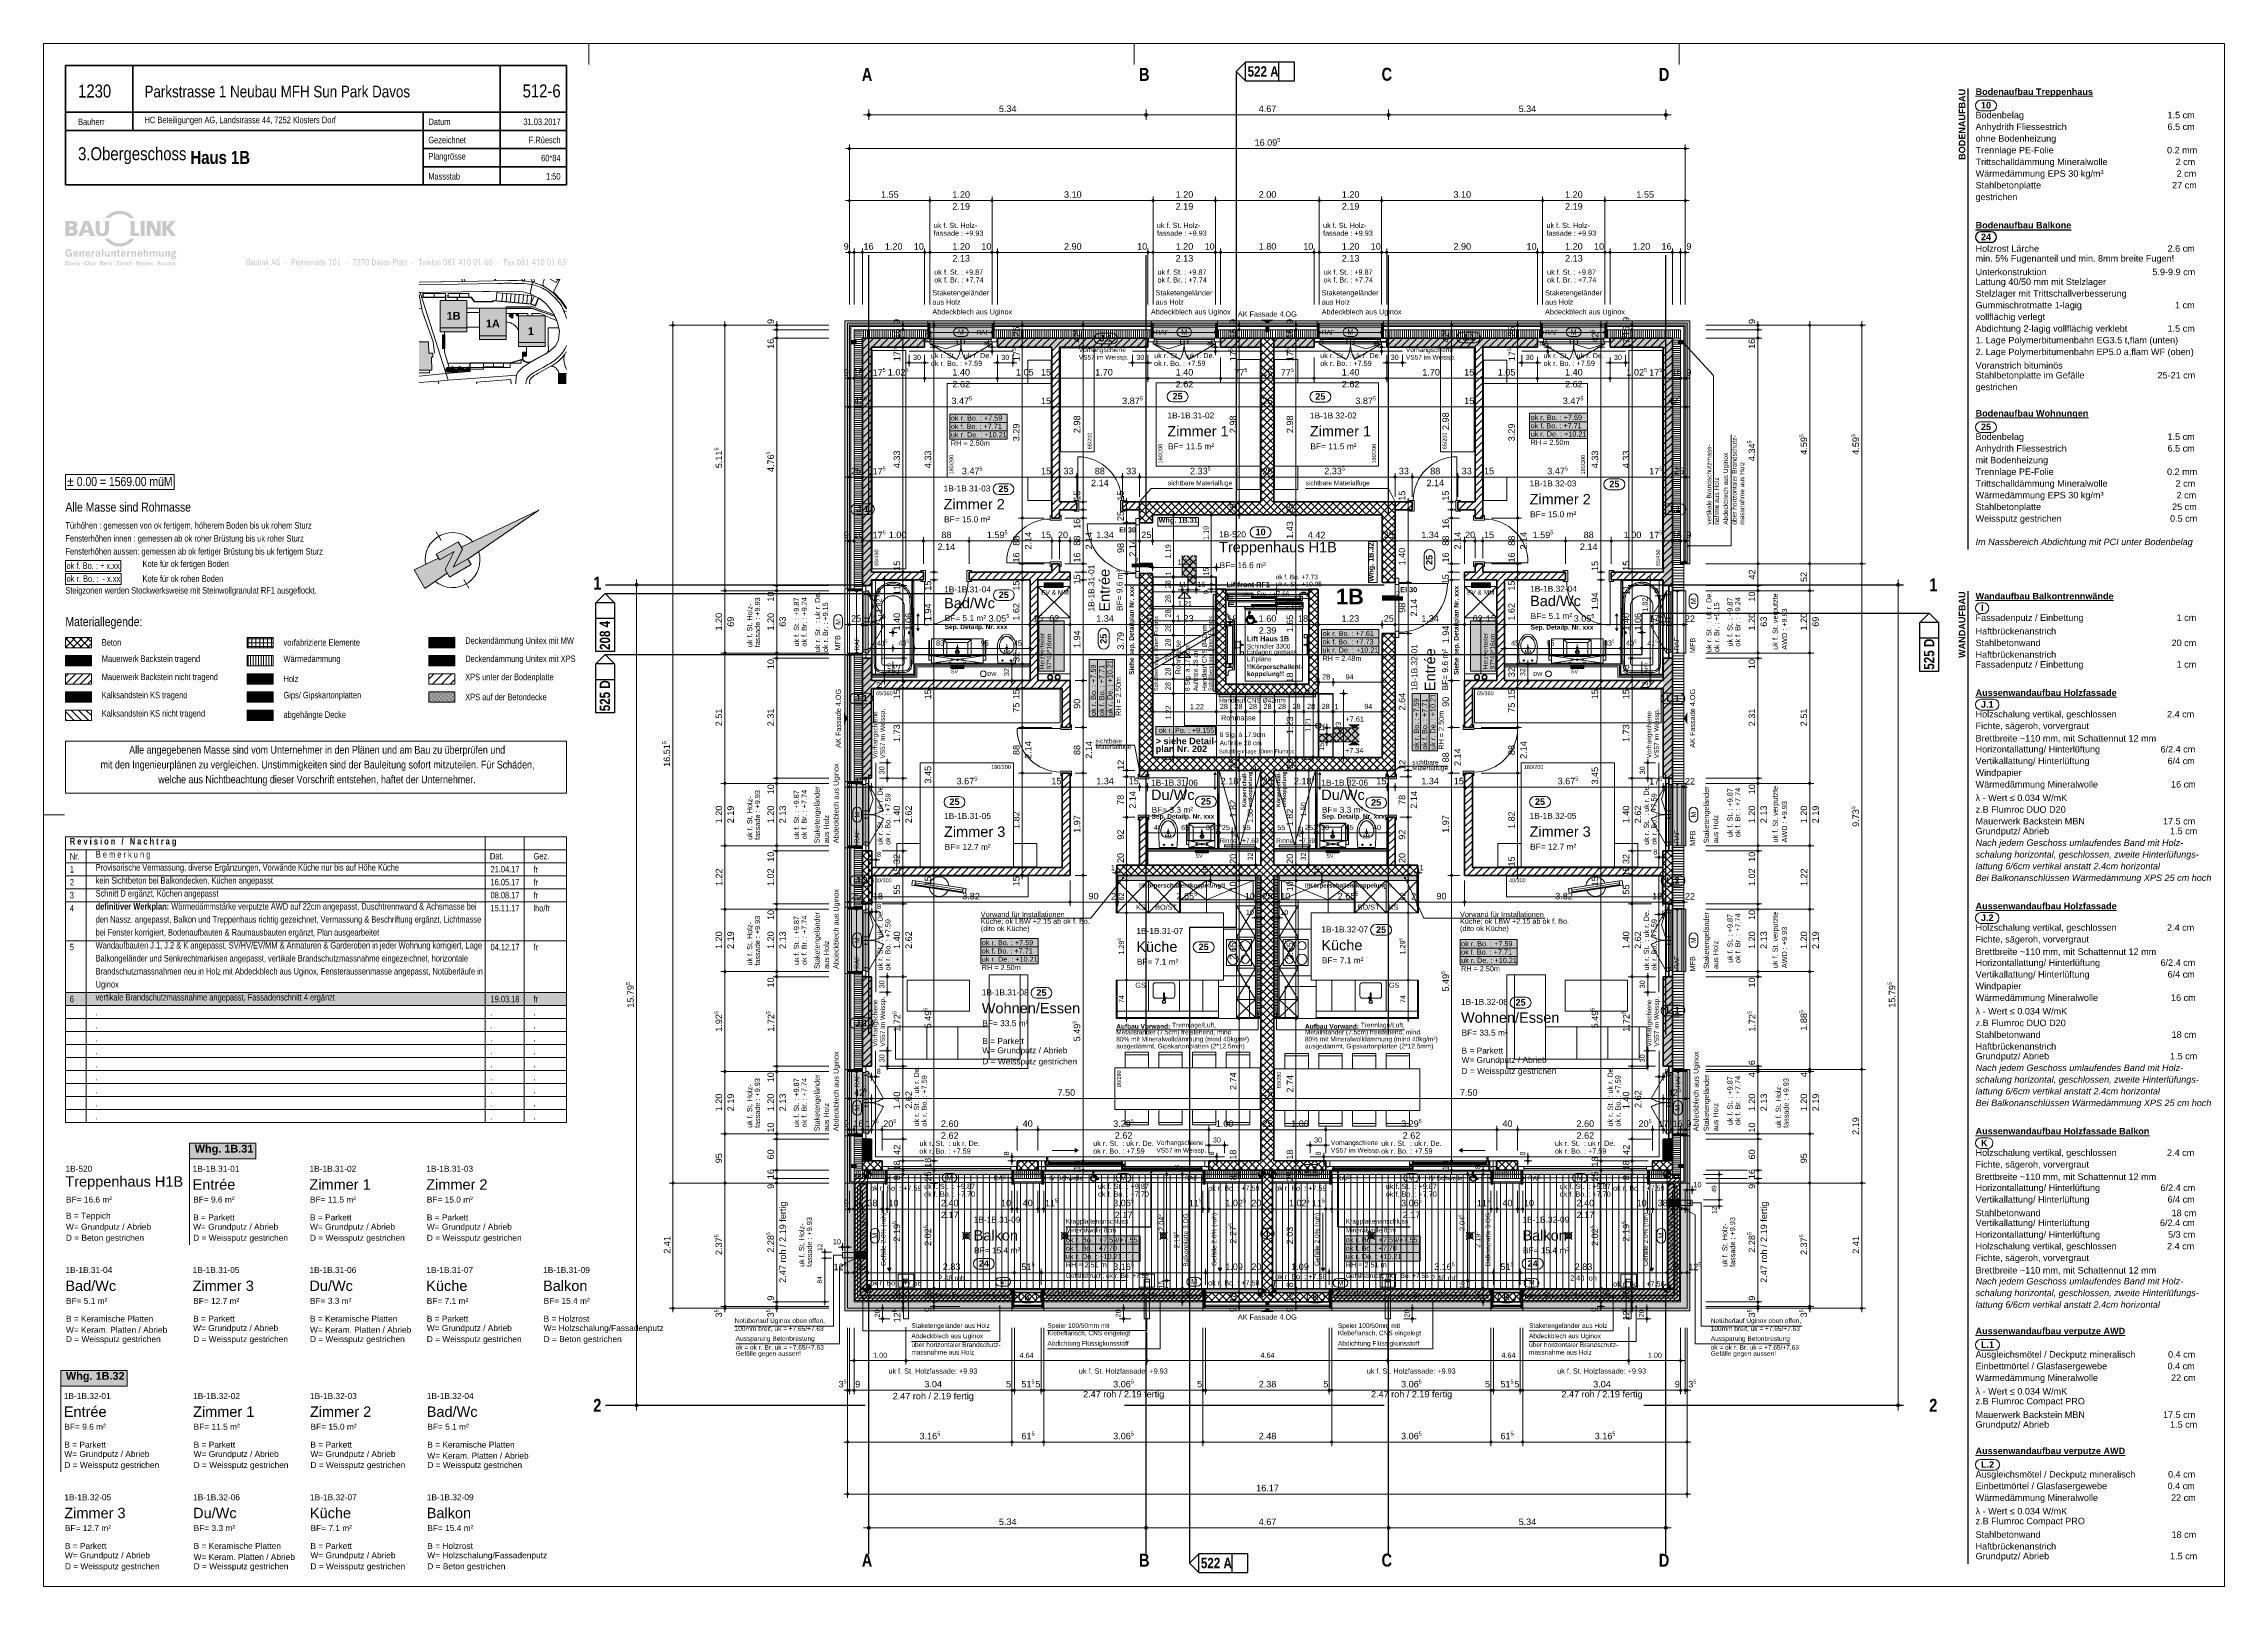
# Model space of a CAD drawing. Header units: metres. Extents: x 0.003 to 0.843, y 0.003 to 0.597.
import ezdxf

# ---------------------------------------------------------------- set-up
doc = ezdxf.new("R2010")
doc.units = ezdxf.units.M
for name, pattern in [('AUSGEZOGEN', [0]), ('LINIE_23', [0.0079, 0.004, -0.0013, 0, -0.0013, 0, -0.0013]), ('PUNKT2', [3.175, 0, -3.175]), ('STRICHLINIE', [19.05, 12.7, -6.35]), ('STRICHPUNKT', [25.4, 12.7, -6.35, 0, -6.35])]:
    doc.linetypes.add(name, pattern=pattern)
for name, color, linetype, lineweight in [('Allgemein', 7, 'AUSGEZOGEN', 18), ('Aufzuege', 7, 'AUSGEZOGEN', 18), ('Ausbau Raeume', 7, 'AUSGEZOGEN', 18), ('Aussenwandverkleidung', 7, 'AUSGEZOGEN', 18), ('Aussparungszeichen', 7, 'AUSGEZOGEN', 25), ('Bad', 7, 'AUSGEZOGEN', 13), ('Bauachsen grob', 7, 'STRICHPUNKT', 13), ('Beton Ansicht', 7, 'AUSGEZOGEN', 13), ('Beton verdeckt vorne', 7, 'STRICHLINIE', 13), ('Bodenplatte', 7, 'AUSGEZOGEN', 18), ('Brand Text', 251, 'AUSGEZOGEN', 18), ('Daemmung', 7, 'AUSGEZOGEN', 18), ('Decke', 7, 'AUSGEZOGEN', 35), ('Detailmasse', 7, 'AUSGEZOGEN', 13), ('Dichtung', 240, 'AUSGEZOGEN', 13), ('Einbaumoebel', 7, 'AUSGEZOGEN', 18), ('Elektro Apparate', 251, 'AUSGEZOGEN', 18), ('Elektro Text', 251, 'AUSGEZOGEN', 18), ('Entwaesserungsb._ Retentionb', 251, 'AUSGEZOGEN', 25), ('Fachplaner Elektro', 251, 'AUSGEZOGEN', 18), ('Fachplaner HLK', 251, 'AUSGEZOGEN', 18), ('Fachplaner Sanitaer', 251, 'AUSGEZOGEN', 18), ('Fenster', 7, 'AUSGEZOGEN', 18), ('Fensterleibung Beton', 7, 'AUSGEZOGEN', 35), ('Fuellflaeche tragende Wände MW', 7, 'AUSGEZOGEN', 13), ('HLK Text', 251, 'AUSGEZOGEN', 18), ('Holz Fassadenverkleidung', 7, 'AUSGEZOGEN', 18), ('Holz Unterkonstruktion', 7, 'AUSGEZOGEN', 25), ('Holzgelaender', 7, 'AUSGEZOGEN', 25), ('Konstruktion oben', 7, 'STRICHLINIE', 13), ('Kueche', 7, 'AUSGEZOGEN', 18), ('Lauflinie', 7, 'AUSGEZOGEN', 13), ('Leichtbauwaende', 7, 'AUSGEZOGEN', 18), ('Metallbauarbeiten', 7, 'AUSGEZOGEN', 18), ('Moebel', 253, 'AUSGEZOGEN', 13), ('Oeffnungsrichtung Fenster', 7, 'AUSGEZOGEN', 13), ('Plankopf', 7, 'AUSGEZOGEN', 13), ('Raumbezeichnung', 7, 'AUSGEZOGEN', 18), ('Rolladen', 7, 'AUSGEZOGEN', 13), ('Sanitaer Apparate', 251, 'AUSGEZOGEN', 18), ('Sanitaer Leitungen', 251, 'AUSGEZOGEN', 18), ('Sanitaer Text', 251, 'AUSGEZOGEN', 18), ('Sanitaer Vermassung', 251, 'AUSGEZOGEN', 18), ('Schnittbegrenzung', 7, 'AUSGEZOGEN', 13), ('Spengler', 7, 'AUSGEZOGEN', 18), ('Stufen', 7, 'AUSGEZOGEN', 25), ('Sturz', 7, 'STRICHLINIE', 18), ('Text Decke', 7, 'AUSGEZOGEN', 25), ('Text Koten', 7, 'AUSGEZOGEN', 25), ('Text Werkplan Ausfuehrung', 7, 'AUSGEZOGEN', 25), ('Tuerschwelle', 7, 'AUSGEZOGEN', 25), ('Tuerzarge', 7, 'AUSGEZOGEN', 13), ('Unterkonstruktion', 7, 'AUSGEZOGEN', 18), ('Vermassung Decke', 180, 'STRICHLINIE', 25), ('Vorhangbrett', 7, 'AUSGEZOGEN', 13), ('Vorprojektmasse', 7, 'AUSGEZOGEN', 13), ('Wand Beton bewehrt', 7, 'AUSGEZOGEN', 35), ('Wand Mauerwerk tragend', 7, 'AUSGEZOGEN', 35), ('Werkplan- Ausfuehrungsmasse', 7, 'AUSGEZOGEN', 13)]:
    doc.layers.add(name, color=color, linetype=linetype, lineweight=lineweight)
doc.styles.add('ARIAL', font='ARIAL.TTF')
doc.styles.add('Arial Black', font='Arial Black')
doc.styles.add('ARIALNARROW', font='ARIALN.TTF')

msp = doc.modelspace()

# ---------------------------------------------------------------- texts
at = {"layer": 'Bauachsen grob', "color": 32, "linetype": 'AUSGEZOGEN', "lineweight": 25, "true_color": 0xc36e14, "char_height": 0.005, "width": 0.00175, "attachment_point": 7, "style": 'Arial Black'}
for s, insert in [('\\W0.70;A', (0.31815, 0.58264)), ('\\W0.70;B', (0.42495, 0.58264)), ('\\W0.70;C', (0.51835, 0.58264)), ('\\W0.70;D', (0.62515, 0.58264)), ('\\W0.70;1', (0.21473, 0.38674)), ('\\W0.70;1', (0.72932, 0.38614)), ('\\W0.70;2', (0.21473, 0.07024)), ('\\W0.70;2', (0.72932, 0.07024)), ('\\W0.70;A', (0.31815, 0.01054)), ('\\W0.70;B', (0.42495, 0.01054)), ('\\W0.70;C', (0.51835, 0.01054)), ('\\W0.70;D', (0.62515, 0.01054))]:
    msp.add_mtext(s, dxfattribs=dict(at, insert=insert))
at = {"layer": 'Bodenplatte', "color": 7, "linetype": 'AUSGEZOGEN', "lineweight": 13, "char_height": 0.002, "width": 0.001, "attachment_point": 7, "style": 'ARIAL'}
for s, insert in [('+7.61', (0.50448, 0.3359)), ('+7.34', (0.50429, 0.32378))]:
    msp.add_mtext(s, dxfattribs=dict(at, insert=insert))
at = {"layer": 'Brand Text', "color": 240, "linetype": 'AUSGEZOGEN', "lineweight": 18, "char_height": 0.002, "width": 0.001, "attachment_point": 7, "style": 'ARIAL'}
for s, insert in [('\\fArial|i0|b1|c0|p0;EI\\~30', (0.41723, 0.40874)), ('\\fArial|i0|b1|c0|p0;Liftfront\\~RF1', (0.45858, 0.38769)), ('\\fArial|i0|b1|c0|p0;EI\\~30', (0.52556, 0.38574))]:
    msp.add_mtext(s, dxfattribs=dict(at, insert=insert))
at = {"layer": 'Daemmung', "color": 240, "linetype": 'AUSGEZOGEN', "lineweight": 18, "char_height": 0.0015, "width": 0.00075, "attachment_point": 7, "rotation": 90, "style": 'ARIAL'}
for insert in [(0.43271, 0.34774), (0.45361, 0.34774)]:
    msp.add_mtext('Schalltrennlage\\~10mm\\~Flumroc', dxfattribs=dict(at, insert=insert))
at = {"layer": 'Daemmung', "color": 240, "linetype": 'AUSGEZOGEN', "lineweight": 18, "insert": (0.45576, 0.32329), "char_height": 0.0015, "width": 0.00075, "attachment_point": 7, "style": 'ARIAL'}
msp.add_mtext('Schalltrennlage\\~10mm\\~Flumroc', dxfattribs=at)
at = {"layer": 'Detailmasse', "color": 240, "linetype": 'AUSGEZOGEN', "lineweight": 13, "char_height": 0.002, "width": 0.001, "attachment_point": 7, "rotation": 90, "style": 'ARIAL'}
for s, insert in [('1.19', (0.43713, 0.39878)), ('28', (0.43713, 0.38725)), ('1', (0.43716, 0.39219)), ('28', (0.43713, 0.38165)), ('28', (0.43713, 0.37605)), ('28', (0.43713, 0.37045)), ('28', (0.43713, 0.36485)), ('28', (0.43713, 0.35925)), ('Rohmasse', (0.44099, 0.35412)), ('28', (0.43713, 0.35365)), ('28', (0.43713, 0.34805)), ('1', (0.49096, 0.34719)), ('1.22', (0.43716, 0.33676)), ('1.21', (0.49096, 0.33198)), ('1', (0.43716, 0.32065)), ('1', (0.49096, 0.32065)), ('10', (0.45143, 0.27719)), ('10', (0.49433, 0.27719)), ('20', (0.32513, 0.10657)), ('20', (0.41793, 0.10657)), ('20', (0.52915, 0.10657)), ('20', (0.61953, 0.10657))]:
    msp.add_mtext(s, dxfattribs=dict(at, insert=insert))
at = {"layer": 'Detailmasse', "color": 240, "linetype": 'AUSGEZOGEN', "lineweight": 13, "char_height": 0.002, "width": 0.001, "attachment_point": 7, "style": 'ARIAL'}
for s, insert in [('1', (0.42867, 0.38036)), ('1.21', (0.43992, 0.38036)), ('1', (0.45521, 0.38036)), ('1', (0.42867, 0.34074)), ('1.22', (0.44453, 0.34074)), ('28', (0.45607, 0.34077)), ('Rohmasse', (0.45654, 0.3364)), ('28', (0.46167, 0.34077)), ('28', (0.46727, 0.34077)), ('28', (0.47287, 0.34077)), ('28', (0.47847, 0.34077)), ('28', (0.48407, 0.34077)), ('28', (0.48967, 0.34077)), ('28', (0.49527, 0.34077)), ('1', (0.50021, 0.34074)), ('94', (0.51169, 0.34077)), ('1', (0.41412, 0.27874)), ('1', (0.53301, 0.27874)), ('10', (0.46609, 0.26147)), ('10', (0.47931, 0.26147)), ('10', (0.63849, 0.15667)), ('10', (0.307, 0.13467)), ('1.00', (0.32251, 0.09097)), ('4.64', (0.37891, 0.09097)), ('4.64', (0.47171, 0.09097)), ('4.64', (0.56451, 0.09097)), ('1.00', (0.62091, 0.09097))]:
    msp.add_mtext(s, dxfattribs=dict(at, insert=insert))
at = {"layer": 'Detailmasse', "color": 8, "linetype": 'AUSGEZOGEN', "lineweight": 13, "char_height": 0.0018, "width": 0.0009, "attachment_point": 7, "rotation": 90, "style": 'ARIAL'}
for s, insert in [('49', (0.64737, 0.1546)), ('12', (0.6474, 0.1464)), ('12', (0.30291, 0.13211)), ('84', (0.30288, 0.1196))]:
    msp.add_mtext(s, dxfattribs=dict(at, insert=insert))
at = {"layer": 'Detailmasse', "color": 253, "linetype": 'AUSGEZOGEN', "lineweight": 13, "attachment_point": 7, "rotation": 90, "style": 'ARIAL'}
for s, insert, char_height, width in [('5', (0.43336, 0.14532), 0.0012, 0.0006), ('2.04', (0.43453, 0.13989), 0.002, 0.001), ('5', (0.54926, 0.14528), 0.0012, 0.0006), ('2.04', (0.55043, 0.13984), 0.002, 0.001), ('15', (0.43453, 0.11762), 0.002, 0.001), ('15', (0.55043, 0.11749), 0.002, 0.001)]:
    msp.add_mtext(s, dxfattribs=dict(at, insert=insert, char_height=char_height, width=width))
at = {"layer": 'Elektro Text', "color": 40, "linetype": 'AUSGEZOGEN', "lineweight": 18, "attachment_point": 7, "style": 'ARIAL'}
for s, insert, char_height, width in [('M', (0.35519, 0.48497), 0.002, 0.001), ('M', (0.44119, 0.48497), 0.002, 0.001), ('M', (0.50519, 0.48497), 0.002, 0.001), ('M', (0.59119, 0.48497), 0.002, 0.001), ('EV\\~&\\~MM', (0.38726, 0.3848), 0.0018, 0.0009), ('EV\\~&\\~MM', (0.55126, 0.3848), 0.0018, 0.0009), ('M', (0.35079, 0.15936), 0.002, 0.001), ('M', (0.41774, 0.15936), 0.002, 0.001), ('M', (0.52864, 0.15936), 0.002, 0.001), ('M', (0.59359, 0.15936), 0.002, 0.001), ('M', (0.37139, 0.11934), 0.002, 0.001), ('M', (0.44499, 0.11934), 0.002, 0.001), ('M', (0.50139, 0.1189), 0.002, 0.001), ('M', (0.57499, 0.1189), 0.002, 0.001)]:
    msp.add_mtext(s, dxfattribs=dict(at, insert=insert, char_height=char_height, width=width))
at = {"layer": 'Elektro Text', "color": 40, "linetype": 'AUSGEZOGEN', "lineweight": 18, "char_height": 0.002, "width": 0.001, "attachment_point": 7, "rotation": 90, "style": 'ARIAL'}
for insert in [(0.63943, 0.38117), (0.31003, 0.37317), (0.31736, 0.29897), (0.63943, 0.29897), (0.31736, 0.25057), (0.63943, 0.25057), (0.31736, 0.18607), (0.63336, 0.18607), (0.32416, 0.13684), (0.62696, 0.13684)]:
    msp.add_mtext('M', dxfattribs=dict(at, insert=insert))
at = {"layer": 'Entwaesserungsb._ Retentionb', "color": 7, "linetype": 'AUSGEZOGEN', "lineweight": 13, "char_height": 0.0018, "width": 0.0009, "attachment_point": 7, "rotation": 90, "style": 'ARIAL'}
for insert in [(0.3279, 0.12636), (0.45529, 0.12636), (0.49491, 0.12637), (0.6215, 0.12636)]:
    msp.add_mtext('Gefälle\\~2.0%\\~(roh)', dxfattribs=dict(at, insert=insert))
at = {"layer": 'Entwaesserungsb._ Retentionb', "color": 7, "linetype": 'AUSGEZOGEN', "lineweight": 13, "char_height": 0.0018, "width": 0.0009, "attachment_point": 7, "style": 'ARIAL'}
for insert in [(0.39675, 0.1214), (0.50457, 0.1214)]:
    msp.add_mtext('Gefällsbruch;\\~ok\\~r.\\~Bo.\\~+7.55', dxfattribs=dict(at, insert=insert))
at = {"layer": 'HLK Text', "color": 240, "linetype": 'AUSGEZOGEN', "lineweight": 18, "char_height": 0.0018, "width": 0.0009, "attachment_point": 7, "rotation": 90, "style": 'ARIAL'}
for s, insert in [('Heizverteiler', (0.3885, 0.35613)), ('Heizverteiler', (0.3885, 0.35613)), ('97*49*16cm', (0.3912, 0.35613)), ('97*49*16cm', (0.3912, 0.35613)), ('Heizverteiler', (0.5593, 0.35613)), ('97*49*16cm', (0.562, 0.35613))]:
    msp.add_mtext(s, dxfattribs=dict(at, insert=insert))
at = {"layer": 'Moebel', "color": 253, "linetype": 'AUSGEZOGEN', "lineweight": 13, "char_height": 0.0015, "width": 0.00075, "attachment_point": 7, "rotation": 90, "style": 'ARIAL'}
for s, insert in [('65/200', (0.40671, 0.44082)), ('65/200', (0.54341, 0.44082)), ('180/200', (0.35341, 0.43112)), ('160/200', (0.43391, 0.43534)), ('160/200', (0.51621, 0.43534)), ('180/200', (0.59671, 0.43112)), ('65/450', (0.32451, 0.39584)), ('65/450', (0.62561, 0.39584)), ('80/280', (0.41796, 0.19521)), ('80/280', (0.47956, 0.19478))]:
    msp.add_mtext(s, dxfattribs=dict(at, insert=insert))
at = {"layer": 'Moebel', "color": 253, "linetype": 'AUSGEZOGEN', "lineweight": 13, "char_height": 0.0015, "width": 0.00075, "attachment_point": 7, "style": 'ARIAL'}
for s, insert in [('65/360', (0.32361, 0.34609)), ('65/360', (0.55511, 0.34609)), ('180/200', (0.36798, 0.31769)), ('180/200', (0.57311, 0.31769)), ('40/300', (0.32326, 0.27409)), ('40/300', (0.56746, 0.27409))]:
    msp.add_mtext(s, dxfattribs=dict(at, insert=insert))
at = {"layer": 'Plankopf', "color": 7, "linetype": 'AUSGEZOGEN', "lineweight": 35, "attachment_point": 7, "style": 'ARIALNARROW'}
for s, insert, char_height, width in [('1230', (0.01628, 0.57617), 0.005, 0.0025), ('Parkstrasse\\~1\\~Neubau\\~MFH\\~Sun\\~Park\\~Davos', (0.04187, 0.57623), 0.0045, 0.00225), ('512-6', (0.1875, 0.57622), 0.005, 0.0025), ('Bauherr', (0.01628, 0.5656), 0.0025, 0.00125), ('HC\\~Beteiligungen\\~AG,\\~Landstrasse\\~44,\\~7252\\~Klosters\\~Dorf', (0.04187, 0.56562), 0.0025, 0.00125), ('Datum', (0.15126, 0.56562), 0.0025, 0.00125), ('31.03.2017', (0.18782, 0.56563), 0.0025, 0.00125), ('3.Obergeschoss\\~', (0.01628, 0.5506), 0.005, 0.0025), ('\\fArial Narrow|i0|b1|c0|p0;Haus\\~1B', (0.05958, 0.5506), 0.005, 0.0025), ('Gezeichnet', (0.15118, 0.5586), 0.0025, 0.00125), ('Plangrösse', (0.15126, 0.55162), 0.0025, 0.00125), ('F.Rüesch', (0.18987, 0.55861), 0.0025, 0.00125), ('Massstab', (0.15118, 0.54462), 0.0025, 0.00125), ('60*84', (0.19462, 0.55163), 0.0025, 0.00125), ('1:50', (0.19653, 0.54463), 0.0025, 0.00125)]:
    msp.add_mtext(s, dxfattribs=dict(at, insert=insert, char_height=char_height, width=width))
at = {"layer": 'Plankopf', "color": 7, "linetype": 'AUSGEZOGEN', "lineweight": 18, "char_height": 0.003, "width": 0.0015, "attachment_point": 7, "style": 'ARIAL'}
for s, insert in [('\\fArial|i0|b1|c0|p0;1B', (0.15827, 0.49069)), ('\\fArial|i0|b1|c0|p0;1A', (0.17337, 0.48773)), ('\\fArial|i0|b1|c0|p0;1', (0.18952, 0.48477))]:
    msp.add_mtext(s, dxfattribs=dict(at, insert=insert))
at = {"layer": 'Plankopf', "color": 7, "linetype": 'AUSGEZOGEN', "lineweight": 13, "attachment_point": 7, "style": 'ARIALNARROW'}
for s, insert, char_height, width in [('±\\~0.00\\~=\\~1569.00\\~müM', (0.01198, 0.4266), 0.0035, 0.00175), ('Alle\\~Masse\\~sind\\~Rohmasse', (0.0114, 0.41676), 0.0035, 0.00175), ('Türhöhen\\~:\\~gemessen\\~von\\~ok\\~fertigem,\\~höherem\\~Boden\\~bis\\~uk\\~rohem\\~Sturz', (0.0114, 0.40951), 0.0025, 0.00125), ('Fensterhöhen\\~innen\\~:\\~gemessen\\~ab\\~ok\\~roher\\~Brüstung\\~bis\\~uk\\~roher\\~Sturz', (0.0114, 0.40451), 0.0025, 0.00125), ('Fensterhöhen\\~aussen:\\~gemessen\\~ab\\~ok\\~fertiger\\~Brüstung\\~bis\\~uk\\~fertigem\\~Sturz', (0.0114, 0.39951), 0.0025, 0.00125), ('ok\\~f.\\~Bo.\\~:\\~+\\~x.xx', (0.01182, 0.39472), 0.0025, 0.00125), ('Kote\\~für\\~ok\\~fertigen\\~Boden', (0.04111, 0.39472), 0.0025, 0.00125), ('Steigzonen\\~werden\\~Stockwerksweise\\~mit\\~Steinwollgranulat\\~RF1\\~ausgeflockt.', (0.0114, 0.38451), 0.0025, 0.00125), ('ok\\~r.\\~Bo.\\~:\\~\\~-\\~x.xx', (0.01182, 0.38972), 0.0025, 0.00125), ('Kote\\~für\\~ok\\~rohen\\~Boden', (0.04111, 0.38972), 0.0025, 0.00125), ('Materiallegende:', (0.0114, 0.37165), 0.0035, 0.00175), ('Beton', (0.0254, 0.36518), 0.0025, 0.00125), ('Mauerwerk\\~Backstein\\~tragend', (0.0254, 0.35818), 0.0025, 0.00125), ('vorfabrizierte\\~Elemente', (0.0954, 0.36515), 0.0025, 0.00125), ('Wärmedämmung', (0.0954, 0.35815), 0.0025, 0.00125), ('Deckendämmung\\~Unitex\\~mit\\~MW', (0.1654, 0.36515), 0.0025, 0.00125), ('Deckendämmung\\~Unitex\\~mit\\~XPS', (0.1654, 0.35815), 0.0025, 0.00125), ('Mauerwerk\\~Backstein\\~nicht\\~tragend', (0.0254, 0.35118), 0.0025, 0.00125), ('Holz', (0.0954, 0.35115), 0.0025, 0.00125), ('XPS\\~unter\\~der\\~Bodenplatte', (0.1654, 0.35115), 0.0025, 0.00125), ('Kalksandstein\\~KS\\~tragend', (0.0254, 0.34418), 0.0025, 0.00125), ('Gips/\\~Gipskartonplatten', (0.0954, 0.34415), 0.0025, 0.00125), ('XPS\\~auf\\~der\\~Betondecke', (0.1654, 0.34415), 0.0025, 0.00125), ('Kalksandstein\\~KS\\~nicht\\~tragend', (0.0254, 0.33715), 0.0025, 0.00125), ('abgehängte\\~Decke', (0.0954, 0.33665), 0.0025, 0.00125), ('mit\\~den\\~Ingenieurplänen\\~zu\\~vergleichen.\\~Unstimmigkeiten\\~sind\\~der\\~Bauleitung\\~sofort\\~mitzuteilen.\\~Für\\~Schäden,', (0.02493, 0.317), 0.003, 0.0015), ('Alle\\~angegebenen\\~Masse\\~sind\\~vom\\~Unternehmer\\~in\\~den\\~Plänen\\~und\\~am\\~Bau\\~zu\\~überprüfen\\~und', (0.03597, 0.3227), 0.003, 0.0015), ('welche\\~aus\\~Nichtbeachtung\\~dieser\\~Vorschrift\\~entstehen,\\~haftet\\~der\\~Unternehmer.', (0.04717, 0.3113), 0.003, 0.0015), ('\\fArial Narrow|i0|b1|c0|p0;R\\~e\\~v\\~i\\~s\\~i\\~o\\~n\\~\\~\\~/\\~\\~\\~N\\~a\\~c\\~h\\~t\\~r\\~a\\~g', (0.01309, 0.28786), 0.0025, 0.00125), ('B\\~e\\~m\\~e\\~r\\~k\\~u\\~n\\~g', (0.02309, 0.28286), 0.0025, 0.00125), ('1', (0.01309, 0.27786), 0.0025, 0.00125), ('Nr.', (0.01309, 0.28286), 0.0025, 0.00125), ('Provisorische\\~Vermassung,\\~diverse\\~Ergänzungen,\\~Vorwände\\~Küche\\~nur\\~bis\\~auf\\~Höhe\\~Küche', (0.02304, 0.27783), 0.0025, 0.00125), ('Dat.', (0.17489, 0.28286), 0.0025, 0.00125), ('21.04.17', (0.17515, 0.27786), 0.0025, 0.00125), ('fr', (0.19168, 0.27783), 0.0025, 0.00125), ('Gez.', (0.19174, 0.28286), 0.0025, 0.00125), ('3', (0.01309, 0.26786), 0.0025, 0.00125), ('2', (0.01309, 0.27286), 0.0025, 0.00125), ('Schnitt\\~D\\~ergänzt,\\~Küchen\\~angepasst', (0.02304, 0.26783), 0.0025, 0.00125), ('kein\\~Sichtbeton\\~bei\\~Balkondecken,\\~Küchen\\~angepasst', (0.02304, 0.27283), 0.0025, 0.00125), ('08.08.17', (0.17515, 0.26786), 0.0025, 0.00125), ('16.05.17', (0.17515, 0.27286), 0.0025, 0.00125), ('fr', (0.19168, 0.27283), 0.0025, 0.00125), ('fr', (0.19168, 0.26783), 0.0025, 0.00125), ('4', (0.01309, 0.26286), 0.0025, 0.00125), ('\\fArial Narrow|i0|b1|c0|p0;definitiver\\~Werkplan:\\~', (0.02304, 0.26283), 0.0025, 0.00125), ('den\\~Nassz.\\~angepasst,\\~Balkon\\~und\\~Treppenhaus\\~richtig\\~gezeichnet,\\~Vermassung\\~&\\~Beschriftung\\~ergänzt,\\~Lichtmasse\\~', (0.02304, 0.25783), 0.0025, 0.00125), ('Wärmedämmstärke\\~verputzte\\~AWD\\~auf\\~22cm\\~angepasst,\\~Duschtrennwand\\~&\\~Achsmasse\\~bei\\~', (0.05216, 0.26283), 0.0025, 0.00125), ('15.11.17', (0.17515, 0.26286), 0.0025, 0.00125), ('lho/fr', (0.19168, 0.26283), 0.0025, 0.00125), ('bei\\~Fenster\\~korrigiert,\\~Bodenaufbauten\\~&\\~Raumausbauten\\~ergänzt,\\~Plan\\~ausgearbeitet', (0.02304, 0.25283), 0.0025, 0.00125), ('.', (0.02304, 0.25783), 0.0025, 0.00125), ('.', (0.02304, 0.25283), 0.0025, 0.00125), ('5', (0.01309, 0.24786), 0.0025, 0.00125), ('Wandaufbauten\\~J.1,\\~J.2\\~&\\~K\\~angepasst,\\~SV/HV/EV/MM\\~&\\~Armaturen\\~&\\~Garderoben\\~in\\~jeder\\~Wohnung\\~korrigiert,\\~Lage\\~', (0.02304, 0.24783), 0.0025, 0.00125), ('Balkongeländer\\~und\\~Senkrechtmarkisen\\~angepasst,\\~vertikale\\~Brandschutzmassnahme\\~eingezeichnet,\\~horizontale\\~', (0.02304, 0.24283), 0.0025, 0.00125), ('04.12.17', (0.17515, 0.24786), 0.0025, 0.00125), ('fr', (0.19168, 0.24783), 0.0025, 0.00125), ('Uginox', (0.02304, 0.23283), 0.0025, 0.00125), ('Brandschutzmassnahmen\\~neu\\~in\\~Holz\\~mit\\~Abdeckblech\\~aus\\~Uginox,\\~Fensteraussenmasse\\~angepasst,\\~Notüberläufe\\~in\\~', (0.02304, 0.23783), 0.0025, 0.00125), ('6', (0.01309, 0.22786), 0.0025, 0.00125), ('vertikale\\~Brandschutzmassnahme\\~angepasst,\\~Fassadenschnitt\\~4\\~ergänzt', (0.02304, 0.22783), 0.0025, 0.00125), ('19.03.18', (0.17515, 0.22786), 0.0025, 0.00125), ('fr', (0.19168, 0.22783), 0.0025, 0.00125), ('.', (0.02304, 0.22283), 0.0025, 0.00125), ('.', (0.17515, 0.22286), 0.0025, 0.00125), ('.', (0.19168, 0.22283), 0.0025, 0.00125), ('.', (0.02304, 0.21783), 0.0025, 0.00125), ('.', (0.02304, 0.21283), 0.0025, 0.00125), ('.', (0.17515, 0.21786), 0.0025, 0.00125), ('.', (0.17515, 0.21286), 0.0025, 0.00125), ('.', (0.19168, 0.21783), 0.0025, 0.00125), ('.', (0.19168, 0.21283), 0.0025, 0.00125), ('.', (0.02304, 0.20783), 0.0025, 0.00125), ('.', (0.02304, 0.20283), 0.0025, 0.00125), ('.', (0.17515, 0.20786), 0.0025, 0.00125), ('.', (0.17515, 0.20286), 0.0025, 0.00125), ('.', (0.19168, 0.20783), 0.0025, 0.00125), ('.', (0.19168, 0.20283), 0.0025, 0.00125), ('.', (0.02304, 0.19783), 0.0025, 0.00125), ('.', (0.02304, 0.19283), 0.0025, 0.00125), ('.', (0.17515, 0.19786), 0.0025, 0.00125), ('.', (0.17515, 0.19286), 0.0025, 0.00125), ('.', (0.19168, 0.19783), 0.0025, 0.00125), ('.', (0.19168, 0.19283), 0.0025, 0.00125), ('.', (0.02304, 0.18783), 0.0025, 0.00125), ('.', (0.17515, 0.18786), 0.0025, 0.00125), ('.', (0.19168, 0.18783), 0.0025, 0.00125), ('.', (0.02304, 0.18283), 0.0025, 0.00125), ('.', (0.17515, 0.18286), 0.0025, 0.00125), ('.', (0.19168, 0.18283), 0.0025, 0.00125)]:
    msp.add_mtext(s, dxfattribs=dict(at, insert=insert, char_height=char_height, width=width))
at = {"layer": 'Raumbezeichnung', "color": 7, "linetype": 'AUSGEZOGEN', "lineweight": 18, "attachment_point": 7, "style": 'ARIAL'}
for s, insert, char_height, width in [('1B-1B.31-02', (0.43588, 0.45264), 0.0023, 0.00115), ('1B-1B.32-02', (0.49076, 0.45264), 0.0023, 0.00115), ('Zimmer\\~1', (0.43586, 0.44571), 0.004, 0.002), ('Zimmer\\~1', (0.49074, 0.44571), 0.004, 0.002), ('BF=\\~11.5\\~m²', (0.43608, 0.44078), 0.0023, 0.00115), ('BF=\\~11.5\\~m²', (0.49096, 0.44078), 0.0023, 0.00115), ('1B-1B.32-03', (0.57538, 0.42647), 0.0023, 0.00115), ('Zimmer\\~2', (0.34965, 0.41762), 0.004, 0.002), ('1B-1B.31-03', (0.34966, 0.42454), 0.0023, 0.00115), ('Zimmer\\~2', (0.57536, 0.41954), 0.004, 0.002), ('BF=\\~15.0\\~m²', (0.34986, 0.41268), 0.0023, 0.00115), ('\\fArial|i0|b1|c0|p0;Whg.\\~1B.31', (0.43249, 0.41194), 0.002, 0.001), ('BF=\\~15.0\\~m²', (0.57558, 0.41461), 0.0023, 0.00115), ('Treppenhaus\\~H1B', (0.45576, 0.39994), 0.004, 0.002), ('1B-520', (0.45578, 0.40687), 0.0023, 0.00115), ('BF=\\~16.6\\~m²', (0.45598, 0.39501), 0.0023, 0.00115), ('1B-1B.31-04', (0.34986, 0.38568), 0.0023, 0.00115), ('\\fArial|i0|b1|c0|p0;1B', (0.50081, 0.38113), 0.006, 0.003), ('1B-1B.32-04', (0.57559, 0.3859), 0.0023, 0.00115), ('Bad/Wc', (0.34985, 0.37955), 0.004, 0.002), ('Bad/Wc', (0.57557, 0.38037), 0.004, 0.002), ('BF=\\~5.1\\~m²', (0.35006, 0.37462), 0.0023, 0.00115), ('BF=\\~5.1\\~m²', (0.57579, 0.37544), 0.0023, 0.00115), ('\\fArial|i0|b1|c0|p0;Lift\\~Haus\\~1B', (0.46646, 0.36683), 0.002, 0.001), ('1B-1B.31-06', (0.42958, 0.31127), 0.0023, 0.00115), ('1B-1B.32-06', (0.49515, 0.31127), 0.0023, 0.00115), ('Du/Wc', (0.42956, 0.30574), 0.004, 0.002), ('BF=\\~3.3\\~m²', (0.42978, 0.30081), 0.0023, 0.00115), ('Du/Wc', (0.49513, 0.30574), 0.004, 0.002), ('BF=\\~3.3\\~m²', (0.49535, 0.30081), 0.0023, 0.00115), ('Zimmer\\~3', (0.34983, 0.29152), 0.004, 0.002), ('1B-1B.31-05', (0.34985, 0.29844), 0.0023, 0.00115), ('Zimmer\\~3', (0.57536, 0.29155), 0.004, 0.002), ('1B-1B.32-05', (0.57538, 0.29848), 0.0023, 0.00115), ('BF=\\~12.7\\~m²', (0.35005, 0.28658), 0.0023, 0.00115), ('BF=\\~12.7\\~m²', (0.57558, 0.28662), 0.0023, 0.00115), ('1B-1B.31-07', (0.42391, 0.25418), 0.0023, 0.00115), ('1B-1B.32-07', (0.49518, 0.25477), 0.0023, 0.00115), ('Küche', (0.49516, 0.24784), 0.004, 0.002), ('Küche', (0.42389, 0.24725), 0.004, 0.002), ('BF=\\~7.1\\~m²', (0.42411, 0.24232), 0.0023, 0.00115), ('BF=\\~7.1\\~m²', (0.49538, 0.24291), 0.0023, 0.00115), ('Wohnen/Essen', (0.36436, 0.22359), 0.004, 0.002), ('1B-1B.31-08', (0.36438, 0.23052), 0.0023, 0.00115), ('1B-1B.32-08', (0.54898, 0.22686), 0.0023, 0.00115), ('BF=\\~33.5\\~m²', (0.36458, 0.21866), 0.0023, 0.00115), ('Wohnen/Essen', (0.54896, 0.21994), 0.004, 0.002), ('W=\\~Grundputz\\~/\\~Abrieb', (0.36457, 0.20752), 0.0023, 0.00115), ('B\\~=\\~Parkett', (0.36457, 0.21177), 0.0023, 0.00115), ('BF=\\~33.5\\~m²', (0.54918, 0.215), 0.0023, 0.00115), ('B\\~=\\~Parkett', (0.54917, 0.20811), 0.0023, 0.00115), ('D\\~=\\~Weissputz\\~gestrichen', (0.36457, 0.20327), 0.0023, 0.00115), ('W=\\~Grundputz\\~/\\~Abrieb', (0.54917, 0.20386), 0.0023, 0.00115), ('D\\~=\\~Weissputz\\~gestrichen', (0.54917, 0.19961), 0.0023, 0.00115), ('\\fArial|i0|b1|c0|p0;Whg.\\~1B.31', (0.0612, 0.1691), 0.003, 0.0015), ('Treppenhaus\\~H1B', (0.01138, 0.15568), 0.004, 0.002), ('1B-520', (0.0114, 0.16261), 0.0023, 0.00115), ('1B-1B.31-01', (0.0604, 0.16261), 0.0023, 0.00115), ('Entrée', (0.06038, 0.15568), 0.004, 0.002), ('Zimmer\\~1', (0.10538, 0.15568), 0.004, 0.002), ('1B-1B.31-02', (0.1054, 0.16261), 0.0023, 0.00115), ('Zimmer\\~2', (0.15038, 0.15568), 0.004, 0.002), ('1B-1B.31-03', (0.1504, 0.16261), 0.0023, 0.00115), ('BF=\\~16.6\\~m²', (0.0116, 0.15075), 0.0023, 0.00115), ('BF=\\~9.6\\~m²', (0.0606, 0.15075), 0.0023, 0.00115), ('BF=\\~11.5\\~m²', (0.1056, 0.15075), 0.0023, 0.00115), ('BF=\\~15.0\\~m²', (0.1506, 0.15075), 0.0023, 0.00115), ('B\\~=\\~Teppich', (0.0116, 0.14386), 0.0023, 0.00115), ('B\\~=\\~Parkett', (0.0606, 0.14386), 0.0023, 0.00115), ('B\\~=\\~Parkett', (0.1056, 0.14386), 0.0023, 0.00115), ('B\\~=\\~Parkett', (0.1506, 0.14386), 0.0023, 0.00115), ('1B-1B.31-09', (0.36122, 0.14303), 0.0023, 0.00115), ('1B-1B.32-09', (0.57263, 0.14302), 0.0023, 0.00115), ('W=\\~Grundputz\\~/\\~Abrieb', (0.0116, 0.13961), 0.0023, 0.00115), ('D\\~=\\~Beton\\~gestrichen', (0.0116, 0.13536), 0.0023, 0.00115), ('W=\\~Grundputz\\~/\\~Abrieb', (0.0606, 0.13961), 0.0023, 0.00115), ('D\\~=\\~Weissputz\\~gestrichen', (0.0606, 0.13536), 0.0023, 0.00115), ('W=\\~Grundputz\\~/\\~Abrieb', (0.1056, 0.13961), 0.0023, 0.00115), ('D\\~=\\~Weissputz\\~gestrichen', (0.1056, 0.13536), 0.0023, 0.00115), ('W=\\~Grundputz\\~/\\~Abrieb', (0.1506, 0.13961), 0.0023, 0.00115), ('D\\~=\\~Weissputz\\~gestrichen', (0.1506, 0.13536), 0.0023, 0.00115), ('Balkon', (0.3612, 0.13611), 0.004, 0.002), ('Balkon', (0.57262, 0.13609), 0.004, 0.002), ('BF=\\~15.4\\~m²', (0.36142, 0.13118), 0.0023, 0.00115), ('BF=\\~15.4\\~m²', (0.57283, 0.13116), 0.0023, 0.00115), ('1B-1B.31-04', (0.0114, 0.12361), 0.0023, 0.00115), ('Bad/Wc', (0.01138, 0.11668), 0.004, 0.002), ('Zimmer\\~3', (0.06038, 0.11668), 0.004, 0.002), ('1B-1B.31-05', (0.0604, 0.12361), 0.0023, 0.00115), ('1B-1B.31-06', (0.1054, 0.12361), 0.0023, 0.00115), ('Du/Wc', (0.10538, 0.11668), 0.004, 0.002), ('1B-1B.31-07', (0.1504, 0.12361), 0.0023, 0.00115), ('Küche', (0.15038, 0.11668), 0.004, 0.002), ('1B-1B.31-09', (0.1954, 0.12361), 0.0023, 0.00115), ('Balkon', (0.19538, 0.11668), 0.004, 0.002), ('BF=\\~5.1\\~m²', (0.0116, 0.11175), 0.0023, 0.00115), ('BF=\\~12.7\\~m²', (0.0606, 0.11175), 0.0023, 0.00115), ('BF=\\~3.3\\~m²', (0.1056, 0.11175), 0.0023, 0.00115), ('BF=\\~7.1\\~m²', (0.1506, 0.11175), 0.0023, 0.00115), ('BF=\\~15.4\\~m²', (0.1956, 0.11175), 0.0023, 0.00115), ('W=\\~Keram.\\~Platten\\~/\\~Abrieb', (0.0116, 0.10061), 0.0023, 0.00115), ('B\\~=\\~Keramische\\~Platten', (0.0116, 0.10486), 0.0023, 0.00115), ('W=\\~Grundputz\\~/\\~Abrieb', (0.0606, 0.10061), 0.0023, 0.00115), ('B\\~=\\~Parkett', (0.0606, 0.10486), 0.0023, 0.00115), ('W=\\~Keram.\\~Platten\\~/\\~Abrieb', (0.1056, 0.10061), 0.0023, 0.00115), ('B\\~=\\~Keramische\\~Platten', (0.1056, 0.10486), 0.0023, 0.00115), ('W=\\~Grundputz\\~/\\~Abrieb', (0.1506, 0.10061), 0.0023, 0.00115), ('B\\~=\\~Parkett', (0.1506, 0.10486), 0.0023, 0.00115), ('W=\\~Holzschalung/Fassadenputz', (0.1956, 0.10061), 0.0023, 0.00115), ('B\\~=\\~Holzrost', (0.1956, 0.10486), 0.0023, 0.00115), ('D\\~=\\~Weissputz\\~gestrichen', (0.0116, 0.09636), 0.0023, 0.00115), ('D\\~=\\~Weissputz\\~gestrichen', (0.0606, 0.09636), 0.0023, 0.00115), ('D\\~=\\~Weissputz\\~gestrichen', (0.1056, 0.09636), 0.0023, 0.00115), ('D\\~=\\~Weissputz\\~gestrichen', (0.1506, 0.09636), 0.0023, 0.00115), ('D\\~=\\~Beton\\~gestrichen', (0.1956, 0.09636), 0.0023, 0.00115), ('\\fArial|i0|b1|c0|p0;Whg.\\~1B.32', (0.0116, 0.08162), 0.003, 0.0015), ('1B-1B.32-01', (0.01079, 0.07513), 0.0023, 0.00115), ('1B-1B.32-02', (0.0606, 0.07513), 0.0023, 0.00115), ('1B-1B.32-03', (0.1056, 0.07513), 0.0023, 0.00115), ('1B-1B.32-04', (0.1506, 0.07513), 0.0023, 0.00115), ('Entrée', (0.01078, 0.0682), 0.004, 0.002), ('Zimmer\\~1', (0.06058, 0.0682), 0.004, 0.002), ('Zimmer\\~2', (0.10558, 0.0682), 0.004, 0.002), ('Bad/Wc', (0.15058, 0.0682), 0.004, 0.002), ('B\\~=\\~Parkett', (0.01099, 0.05638), 0.0023, 0.00115), ('BF=\\~9.6\\~m²', (0.01099, 0.06327), 0.0023, 0.00115), ('BF=\\~11.5\\~m²', (0.0608, 0.06327), 0.0023, 0.00115), ('B\\~=\\~Parkett', (0.06079, 0.05638), 0.0023, 0.00115), ('BF=\\~15.0\\~m²', (0.1058, 0.06327), 0.0023, 0.00115), ('B\\~=\\~Parkett', (0.10579, 0.05638), 0.0023, 0.00115), ('BF=\\~5.1\\~m²', (0.1508, 0.06327), 0.0023, 0.00115), ('B\\~=\\~Keramische\\~Platten', (0.15079, 0.05638), 0.0023, 0.00115), ('W=\\~Grundputz\\~/\\~Abrieb', (0.01099, 0.05213), 0.0023, 0.00115), ('D\\~=\\~Weissputz\\~gestrichen', (0.01099, 0.04788), 0.0023, 0.00115), ('W=\\~Grundputz\\~/\\~Abrieb', (0.06079, 0.05213), 0.0023, 0.00115), ('D\\~=\\~Weissputz\\~gestrichen', (0.06079, 0.04788), 0.0023, 0.00115), ('W=\\~Grundputz\\~/\\~Abrieb', (0.10579, 0.05213), 0.0023, 0.00115), ('D\\~=\\~Weissputz\\~gestrichen', (0.10579, 0.04788), 0.0023, 0.00115), ('W=\\~Keram.\\~Platten\\~/\\~Abrieb', (0.15079, 0.05213), 0.0023, 0.00115), ('D\\~=\\~Weissputz\\~gestrichen', (0.15079, 0.04788), 0.0023, 0.00115), ('1B-1B.32-05', (0.01099, 0.03613), 0.0023, 0.00115), ('1B-1B.32-06', (0.0606, 0.03613), 0.0023, 0.00115), ('1B-1B.32-07', (0.1056, 0.03613), 0.0023, 0.00115), ('1B-1B.32-09', (0.1506, 0.03613), 0.0023, 0.00115), ('Zimmer\\~3', (0.01097, 0.0292), 0.004, 0.002), ('BF=\\~12.7\\~m²', (0.01119, 0.02427), 0.0023, 0.00115), ('Du/Wc', (0.06058, 0.0292), 0.004, 0.002), ('BF=\\~3.3\\~m²', (0.0608, 0.02427), 0.0023, 0.00115), ('Küche', (0.10558, 0.0292), 0.004, 0.002), ('BF=\\~7.1\\~m²', (0.1058, 0.02427), 0.0023, 0.00115), ('Balkon', (0.15058, 0.0292), 0.004, 0.002), ('BF=\\~15.4\\~m²', (0.1508, 0.02427), 0.0023, 0.00115), ('B\\~=\\~Parkett', (0.01119, 0.01738), 0.0023, 0.00115), ('B\\~=\\~Keramische\\~Platten', (0.06079, 0.01738), 0.0023, 0.00115), ('B\\~=\\~Parkett', (0.10579, 0.01738), 0.0023, 0.00115), ('B\\~=\\~Holzrost', (0.15079, 0.01738), 0.0023, 0.00115), ('W=\\~Grundputz\\~/\\~Abrieb', (0.01119, 0.01313), 0.0023, 0.00115), ('D\\~=\\~Weissputz\\~gestrichen', (0.01119, 0.00888), 0.0023, 0.00115), ('W=\\~Keram.\\~Platten\\~/\\~Abrieb', (0.06079, 0.01313), 0.0023, 0.00115), ('D\\~=\\~Weissputz\\~gestrichen', (0.06079, 0.00888), 0.0023, 0.00115), ('W=\\~Grundputz\\~/\\~Abrieb', (0.10579, 0.01313), 0.0023, 0.00115), ('D\\~=\\~Weissputz\\~gestrichen', (0.10579, 0.00888), 0.0023, 0.00115), ('W=\\~Holzschalung/Fassadenputz', (0.15079, 0.01313), 0.0023, 0.00115), ('D\\~=\\~Beton\\~gestrichen', (0.15079, 0.00888), 0.0023, 0.00115)]:
    msp.add_mtext(s, dxfattribs=dict(at, insert=insert, char_height=char_height, width=width))
at = {"layer": 'Raumbezeichnung', "color": 7, "linetype": 'AUSGEZOGEN', "lineweight": 18, "attachment_point": 7, "rotation": 90, "style": 'ARIAL'}
for s, insert, char_height, width in [('\\fArial|i0|b1|c0|p0;Whg.\\~1B.32', (0.51589, 0.38987), 0.002, 0.001), ('1B-1B.31-01', (0.40775, 0.37834), 0.0023, 0.00115), ('Entrée', (0.41368, 0.37832), 0.004, 0.002), ('BF=\\~9.6\\~m²', (0.41861, 0.37854), 0.0023, 0.00115), ('1B-1B.32-01', (0.53215, 0.34774), 0.0023, 0.00115), ('Entrée', (0.53908, 0.34772), 0.004, 0.002), ('BF=\\~9.6\\~m²', (0.54401, 0.34794), 0.0023, 0.00115)]:
    msp.add_mtext(s, dxfattribs=dict(at, insert=insert, char_height=char_height, width=width))
at = {"layer": 'Sanitaer Leitungen', "color": 251, "linetype": 'AUSGEZOGEN', "lineweight": 18, "char_height": 0.0015, "width": 0.00075, "attachment_point": 7, "style": 'ARIAL'}
for insert in [(0.3665, 0.35358), (0.5768, 0.35358)]:
    msp.add_mtext('DW.', dxfattribs=dict(at, insert=insert))
at = {"layer": 'Sanitaer Text', "color": 55, "linetype": 'AUSGEZOGEN', "lineweight": 18, "true_color": 0x91b44b, "char_height": 0.0015, "width": 0.00075, "attachment_point": 7, "style": 'ARIAL'}
for insert in [(0.35246, 0.35449), (0.59126, 0.35449), (0.44666, 0.28349), (0.49706, 0.28349)]:
    msp.add_mtext('SV', dxfattribs=dict(at, insert=insert))
at = {"layer": 'Sanitaer Text', "color": 240, "linetype": 'AUSGEZOGEN', "lineweight": 13, "char_height": 0.0018, "width": 0.0009, "attachment_point": 7, "style": 'ARIAL'}
for insert in [(0.45598, 0.2892), (0.47773, 0.2892)]:
    msp.add_mtext('Rinne\\~:\\~+7.69', dxfattribs=dict(at, insert=insert))
at = {"layer": 'Sanitaer Vermassung', "color": 240, "linetype": 'AUSGEZOGEN', "lineweight": 13, "char_height": 0.002, "width": 0.001, "attachment_point": 7, "rotation": 90, "style": 'ARIAL'}
for s, insert in [('1.82', (0.32583, 0.37795)), ('1.82', (0.62083, 0.37828)), ('32', (0.37492, 0.35346)), ('32', (0.57372, 0.35346)), ('12', (0.32586, 0.34833)), ('12', (0.62086, 0.34833)), ('1.50', (0.48929, 0.29949)), ('1.50', (0.46883, 0.29693)), ('32', (0.46882, 0.28246)), ('32', (0.48929, 0.28246))]:
    msp.add_mtext(s, dxfattribs=dict(at, insert=insert))
at = {"layer": 'Sanitaer Vermassung', "color": 240, "linetype": 'AUSGEZOGEN', "lineweight": 13, "attachment_point": 7, "style": 'ARIAL'}
for s, insert, char_height, width in [('41', (0.32402, 0.36514), 0.002, 0.001), ('5', (0.32713, 0.36631), 0.0012, 0.0006), ('40', (0.33222, 0.36517), 0.002, 0.001), ('5', (0.33533, 0.36634), 0.0012, 0.0006), ('83', (0.34674, 0.36518), 0.002, 0.001), ('5', (0.34985, 0.36634), 0.0012, 0.0006), ('95', (0.36396, 0.36517), 0.002, 0.001), ('45', (0.37671, 0.36517), 0.002, 0.001), ('45', (0.56826, 0.36517), 0.002, 0.001), ('95', (0.58186, 0.36517), 0.002, 0.001), ('83', (0.60399, 0.36518), 0.002, 0.001), ('5', (0.6071, 0.36634), 0.0012, 0.0006), ('40', (0.61252, 0.36517), 0.002, 0.001), ('5', (0.61563, 0.36634), 0.0012, 0.0006), ('41', (0.62072, 0.36514), 0.002, 0.001), ('5', (0.62383, 0.36631), 0.0012, 0.0006), ('40', (0.43067, 0.29417), 0.002, 0.001), ('65', (0.44116, 0.29417), 0.002, 0.001), ('30', (0.45067, 0.29418), 0.002, 0.001), ('3', (0.4543, 0.29418), 0.002, 0.001), ('5', (0.45585, 0.29534), 0.0012, 0.0006), ('25', (0.45686, 0.29417), 0.002, 0.001), ('55', (0.46486, 0.29417), 0.002, 0.001), ('55', (0.47819, 0.29417), 0.002, 0.001), ('25', (0.48886, 0.29417), 0.002, 0.001), ('3', (0.492, 0.29418), 0.002, 0.001), ('5', (0.49355, 0.29534), 0.0012, 0.0006), ('30', (0.49507, 0.29418), 0.002, 0.001), ('65', (0.50456, 0.29417), 0.002, 0.001), ('40', (0.51507, 0.29417), 0.002, 0.001)]:
    msp.add_mtext(s, dxfattribs=dict(at, insert=insert, char_height=char_height, width=width))
at = {"layer": 'Schnittbegrenzung', "color": 14, "linetype": 'AUSGEZOGEN', "lineweight": 25, "char_height": 0.004, "width": 0.0014, "attachment_point": 7, "style": 'Arial Black'}
for insert in [(0.46676, 0.58424), (0.44876, 0.00994)]:
    msp.add_mtext('\\W0.70;522\\~A', dxfattribs=dict(at, insert=insert))
at = {"layer": 'Schnittbegrenzung', "color": 27, "linetype": 'AUSGEZOGEN', "lineweight": 25, "true_color": 0x825028, "insert": (0.22126, 0.36354), "char_height": 0.004, "width": 0.0014, "attachment_point": 7, "rotation": 90, "style": 'Arial Black'}
msp.add_mtext('\\W0.70;208\\~4', dxfattribs=at)
at = {"layer": 'Schnittbegrenzung', "color": 14, "linetype": 'AUSGEZOGEN', "lineweight": 25, "char_height": 0.004, "width": 0.0014, "attachment_point": 7, "rotation": 90, "style": 'Arial Black'}
for insert in [(0.73132, 0.35594), (0.22126, 0.33994)]:
    msp.add_mtext('\\W0.70;525\\~D', dxfattribs=dict(at, insert=insert))
at = {"layer": 'Text Decke', "color": 92, "linetype": 'AUSGEZOGEN', "lineweight": 25, "char_height": 0.0018, "width": 0.0009, "attachment_point": 7, "style": 'ARIAL'}
for s, insert in [('Kragplattenanschluss\\~', (0.39676, 0.14213)), ('Kragplattenanschluss\\~', (0.50456, 0.14213)), ('Mineralwolle\\~8cm', (0.39676, 0.13925)), ('Mineralwolle\\~8cm', (0.50456, 0.13925))]:
    msp.add_mtext(s, dxfattribs=dict(at, insert=insert))
at = {"layer": 'Text Koten', "color": 7, "linetype": 'AUSGEZOGEN', "lineweight": 25, "attachment_point": 7, "style": 'ARIAL'}
for s, insert, char_height, width in [('fassade\\~:\\~+9.93', (0.34583, 0.523), 0.002, 0.001), ('uk\\~f.\\~St.\\~Holz-', (0.34583, 0.526), 0.002, 0.001), ('fassade\\~:\\~+9.93', (0.43182, 0.523), 0.002, 0.001), ('uk\\~f.\\~St.\\~Holz-', (0.43182, 0.526), 0.002, 0.001), ('fassade\\~:\\~+9.93', (0.49581, 0.523), 0.002, 0.001), ('uk\\~f.\\~St.\\~Holz-', (0.49581, 0.526), 0.002, 0.001), ('fassade\\~:\\~+9.93', (0.58185, 0.523), 0.002, 0.001), ('uk\\~f.\\~St.\\~Holz-', (0.58185, 0.526), 0.002, 0.001), ('ok\\~f.\\~Br.\\~:\\~+7.74', (0.34606, 0.505), 0.002, 0.001), ('uk\\~f.\\~St.\\~:\\~+9.87', (0.34606, 0.508), 0.002, 0.001), ('ok\\~f.\\~Br.\\~:\\~+7.74', (0.43205, 0.505), 0.002, 0.001), ('uk\\~f.\\~St.\\~:\\~+9.87', (0.43205, 0.508), 0.002, 0.001), ('ok\\~f.\\~Br.\\~:\\~+7.74', (0.49605, 0.505), 0.002, 0.001), ('uk\\~f.\\~St.\\~:\\~+9.87', (0.49605, 0.508), 0.002, 0.001), ('ok\\~f.\\~Br.\\~:\\~+7.74', (0.58209, 0.505), 0.002, 0.001), ('uk\\~f.\\~St.\\~:\\~+9.87', (0.58209, 0.508), 0.002, 0.001), ('ok\\~r.\\~Bo.\\~:\\~+7.59', (0.34474, 0.47287), 0.002, 0.001), ('uk\\~r.\\~St.\\~\\~:\\~uk\\~r.\\~De.', (0.34474, 0.47587), 0.002, 0.001), ('ok\\~r.\\~Bo.\\~:\\~+7.59', (0.43074, 0.47287), 0.002, 0.001), ('uk\\~r.\\~St.\\~\\~:\\~uk\\~r.\\~De.', (0.43074, 0.47587), 0.002, 0.001), ('ok\\~r.\\~Bo.\\~:\\~+7.59', (0.49474, 0.47287), 0.002, 0.001), ('uk\\~r.\\~St.\\~\\~:\\~uk\\~r.\\~De.', (0.49474, 0.47587), 0.002, 0.001), ('ok\\~r.\\~Bo.\\~:\\~+7.59', (0.58074, 0.47287), 0.002, 0.001), ('uk\\~r.\\~St.\\~\\~:\\~uk\\~r.\\~De.', (0.58074, 0.47587), 0.002, 0.001), ('ok\\~f.\\~Bo.\\~+7.73', (0.47755, 0.3907), 0.0018, 0.0009), ('uk\\~r.\\~St.\\~\\~+10.05', (0.47755, 0.388), 0.0018, 0.0009), ('ok\\~r.\\~Bo.\\~:\\~+7.59', (0.34034, 0.16957), 0.002, 0.001), ('uk\\~r.\\~St.\\~\\~:\\~uk\\~r.\\~De.', (0.34034, 0.17257), 0.002, 0.001), ('ok\\~r.\\~Bo.\\~:\\~+7.59', (0.40729, 0.16957), 0.002, 0.001), ('uk\\~r.\\~St.\\~\\~:\\~uk\\~r.\\~De.', (0.40729, 0.17257), 0.002, 0.001), ('ok\\~r.\\~Bo.\\~:\\~+7.59', (0.51819, 0.16957), 0.002, 0.001), ('uk\\~r.\\~St.\\~\\~:\\~uk\\~r.\\~De.', (0.51819, 0.17257), 0.002, 0.001), ('ok\\~r.\\~Bo.\\~:\\~+7.59', (0.58514, 0.16957), 0.002, 0.001), ('uk\\~r.\\~St.\\~\\~:\\~uk\\~r.\\~De.', (0.58514, 0.17257), 0.002, 0.001), ('ok\\~f.\\~Bo.\\~:\\~+7.70', (0.34216, 0.15301), 0.002, 0.001), ('uk\\~f.\\~St.\\~\\~:\\~+9.87', (0.34216, 0.15601), 0.002, 0.001), ('ok\\~f.\\~Bo.\\~:\\~+7.70', (0.40909, 0.15301), 0.002, 0.001), ('uk\\~f.\\~St.\\~\\~:\\~+9.87', (0.40909, 0.15601), 0.002, 0.001), ('ok\\~f.\\~Bo.\\~:\\~+7.70', (0.51999, 0.15301), 0.002, 0.001), ('uk\\~f.\\~St.\\~\\~:\\~+9.87', (0.51999, 0.15601), 0.002, 0.001), ('ok\\~f.\\~Bo.\\~:\\~+7.70', (0.58696, 0.15301), 0.002, 0.001), ('uk\\~f.\\~St.\\~\\~:\\~+9.87', (0.58696, 0.15601), 0.002, 0.001), ('ok\\~r.\\~Br.\\~:\\~+7.74/+7.73', (0.34658, 0.1143), 0.002, 0.001), ('ok\\~r.\\~Br.\\~:\\~+7.74/+7.73', (0.41198, 0.1143), 0.002, 0.001), ('ok\\~r.\\~Br.\\~:\\~+7.74/+7.73', (0.52428, 0.1143), 0.002, 0.001), ('ok\\~r.\\~Br.\\~:\\~+7.74/+7.73', (0.57476, 0.1143), 0.002, 0.001), ('uk\\~f.\\~St.\\~Holzfassade:\\~+9.93', (0.32841, 0.08487), 0.002, 0.001), ('uk\\~f.\\~St.\\~Holzfassade:\\~+9.93', (0.40176, 0.08487), 0.002, 0.001), ('uk\\~f.\\~St.\\~Holzfassade:\\~+9.93', (0.51266, 0.08487), 0.002, 0.001), ('uk\\~f.\\~St.\\~Holzfassade:\\~+9.93', (0.58601, 0.08487), 0.002, 0.001)]:
    msp.add_mtext(s, dxfattribs=dict(at, insert=insert, char_height=char_height, width=width))
at = {"layer": 'Text Koten', "color": 7, "linetype": 'AUSGEZOGEN', "lineweight": 13, "char_height": 0.002, "width": 0.001, "attachment_point": 7, "style": 'ARIAL'}
for s, insert in [('ok\\~r.\\~Bo.\\~:\\~+7.59', (0.35246, 0.45179)), ('ok\\~r.\\~Bo.\\~:\\~+7.59', (0.57578, 0.45208)), ('ok\\~f.\\~Bo.\\~:\\~+7.71', (0.35246, 0.44859)), ('uk\\~r.\\~De.\\~:\\~+10.21', (0.35246, 0.44539)), ('ok\\~f.\\~Bo.\\~:\\~+7.71', (0.57578, 0.44888)), ('uk\\~r.\\~De.\\~:\\~+10.21', (0.57578, 0.44568)), ('RH\\~=\\~2.50m', (0.35246, 0.44219)), ('RH\\~=\\~2.50m', (0.57578, 0.44248)), ('ok\\~r.\\~Bo.\\~:\\~+7.61', (0.49563, 0.36887)), ('ok\\~f.\\~Bo.\\~:\\~+7.73', (0.49563, 0.36567)), ('uk\\~r.\\~De.\\~:\\~+10.21', (0.49563, 0.36247)), ('RH\\~=\\~2.48m', (0.49563, 0.35927)), ('ok\\~r.\\~Po.\\~:\\~+9.155', (0.43256, 0.33159)), ('ok\\~r.\\~Bo.\\~:\\~+7.59', (0.36438, 0.24984)), ('ok\\~f.\\~Bo.\\~:\\~+7.71', (0.36438, 0.24664)), ('uk\\~r.\\~De.\\~:\\~+10.21', (0.36438, 0.24344)), ('ok\\~r.\\~Bo.\\~:\\~+7.59', (0.54898, 0.2494)), ('ok\\~f.\\~Bo.\\~:\\~+7.71', (0.54898, 0.2462)), ('uk\\~r.\\~De.\\~:\\~+10.21', (0.54898, 0.243)), ('RH\\~=\\~2.50m', (0.36438, 0.24024)), ('RH\\~=\\~2.50m', (0.54898, 0.2398)), ('ok\\~r.\\~Bo.\\~:\\~+7.59', (0.32136, 0.15528)), ('ok\\~r.\\~Bo.\\~:\\~+7.59', (0.45156, 0.15528)), ('ok\\~r.\\~Bo.\\~:\\~+7.59', (0.47736, 0.15528)), ('ok\\~r.\\~Bo.\\~:\\~+7.59', (0.60756, 0.15528)), ('ok\\~r.\\~Bo.\\~:\\~+7.59/+7.55', (0.39676, 0.13539)), ('ok\\~r.\\~Bo.\\~:\\~+7.59/+7.55', (0.50456, 0.13539)), ('ok\\~f.\\~Bo.\\~:\\~+7.70', (0.39676, 0.13219)), ('uk\\~r.\\~De.\\~:\\~+10.21', (0.39676, 0.12899)), ('RH\\~=\\~2.51\\~m', (0.39676, 0.12579)), ('ok\\~f.\\~Bo.\\~:\\~+7.70', (0.50456, 0.13219)), ('uk\\~r.\\~De.\\~:\\~+10.21', (0.50456, 0.12899)), ('RH\\~=\\~2.51\\~m', (0.50456, 0.12579)), ('ok\\~r.\\~Bo.\\~:\\~+7.58', (0.32136, 0.11883)), ('ok\\~r.\\~Bo.\\~:\\~+7.58', (0.45156, 0.11883)), ('ok\\~r.\\~Bo.\\~:\\~+7.58', (0.47736, 0.12123)), ('ok\\~r.\\~Bo.\\~:\\~+7.58', (0.60756, 0.11843))]:
    msp.add_mtext(s, dxfattribs=dict(at, insert=insert))
at = {"layer": 'Text Koten', "color": 7, "linetype": 'AUSGEZOGEN', "lineweight": 25, "char_height": 0.002, "width": 0.001, "attachment_point": 7, "rotation": 90, "style": 'ARIAL'}
for s, insert in [('uk\\~f.\\~St.\\~Holz-', (0.276, 0.36461)), ('fassade\\~:\\~+9.93', (0.279, 0.36461)), ('uk\\~f.\\~St.\\~:\\~+9.87', (0.294, 0.36484)), ('ok\\~f.\\~Br.\\~:\\~+9.24', (0.297, 0.36484)), ('uk\\~r.\\~St.\\~\\~:\\~uk\\~r.\\~De.', (0.30213, 0.36272)), ('ok\\~r.\\~Br.\\~:\\~+9.15', (0.30513, 0.36272)), ('uk\\~r.\\~St.\\~\\~:\\~uk\\~r.\\~De.', (0.64545, 0.36272)), ('ok\\~r.\\~Br.\\~:\\~+9.15', (0.64845, 0.36272)), ('uk\\~f.\\~St.\\~:\\~+9.87', (0.65359, 0.36484)), ('ok\\~f.\\~Br.\\~:\\~+9.24', (0.65659, 0.36484)), ('uk\\~f.\\~St.\\~verputzte', (0.67159, 0.36364)), ('AWD\\~:\\~+9.93', (0.67459, 0.36364)), ('uk\\~r.\\~St.\\~\\~:\\~uk\\~r.\\~De.', (0.32623, 0.28852)), ('uk\\~r.\\~St.\\~\\~:\\~uk\\~r.\\~De.', (0.62136, 0.28852)), ('uk\\~f.\\~St.\\~verputzte', (0.67159, 0.28944)), ('uk\\~f.\\~St.\\~Holz-', (0.276, 0.29041)), ('fassade\\~:\\~+9.93', (0.279, 0.29041)), ('uk\\~f.\\~St.\\~:\\~+9.87', (0.294, 0.29064)), ('ok\\~f.\\~Br.\\~:\\~+7.74', (0.297, 0.29064)), ('ok\\~r.\\~Bo.\\~:\\~+7.59', (0.32923, 0.28852)), ('ok\\~r.\\~Bo.\\~:\\~+7.59', (0.62436, 0.28852)), ('uk\\~f.\\~St.\\~:\\~+9.87', (0.65359, 0.29144)), ('ok\\~f.\\~Br.\\~:\\~+7.74', (0.65659, 0.29144)), ('AWD\\~:\\~+9.93', (0.67459, 0.28944)), ('fassade\\~:\\~+9.93', (0.279, 0.24201)), ('uk\\~f.\\~St.\\~:\\~+9.87', (0.294, 0.24224)), ('ok\\~f.\\~Br.\\~:\\~+7.74', (0.297, 0.24224)), ('uk\\~r.\\~St.\\~\\~:\\~uk\\~r.\\~De.', (0.32623, 0.24012)), ('uk\\~r.\\~St.\\~\\~:\\~uk\\~r.\\~De.', (0.62136, 0.24012)), ('uk\\~f.\\~St.\\~:\\~+9.87', (0.65359, 0.24304)), ('ok\\~f.\\~Br.\\~:\\~+7.74', (0.65659, 0.24304)), ('uk\\~f.\\~St.\\~verputzte', (0.67159, 0.24104)), ('uk\\~f.\\~St.\\~Holz-', (0.276, 0.24201)), ('ok\\~r.\\~Bo.\\~:\\~+7.59', (0.32923, 0.24012)), ('ok\\~r.\\~Bo.\\~:\\~+7.59', (0.62436, 0.24012)), ('AWD\\~:\\~+9.93', (0.67459, 0.24104)), ('uk\\~r.\\~St.\\~\\~:\\~uk\\~r.\\~De.', (0.34023, 0.18002)), ('uk\\~r.\\~St.\\~\\~:\\~uk\\~r.\\~De.', (0.60746, 0.18002)), ('uk\\~f.\\~St.\\~Holz-', (0.27597, 0.17951)), ('fassade\\~:\\~+9.93', (0.27897, 0.17951)), ('uk\\~f.\\~St.\\~:\\~+9.87', (0.29397, 0.17974)), ('ok\\~f.\\~Br.\\~:\\~+7.74', (0.29697, 0.17974)), ('ok\\~r.\\~Bo.\\~:\\~+7.59', (0.34323, 0.18002)), ('ok\\~r.\\~Bo.\\~:\\~+7.59', (0.61046, 0.18002)), ('uk\\~f.\\~St.\\~:\\~+9.87', (0.65359, 0.18054)), ('ok\\~f.\\~Br.\\~:\\~+7.74', (0.65659, 0.18054)), ('uk\\~f.\\~St.\\~Holz-', (0.67219, 0.17951)), ('fassade\\~:\\~+9.93', (0.67519, 0.17951)), ('fassade\\~:\\~+9.93', (0.299, 0.12599)), ('fassade\\~:\\~+9.93', (0.65459, 0.12599)), ('uk\\~f.\\~St.\\~Holz-', (0.296, 0.12599)), ('uk\\~f.\\~St.\\~Holz-', (0.65159, 0.12599))]:
    msp.add_mtext(s, dxfattribs=dict(at, insert=insert))
at = {"layer": 'Text Koten', "color": 7, "linetype": 'AUSGEZOGEN', "lineweight": 13, "char_height": 0.002, "width": 0.001, "attachment_point": 7, "rotation": 90, "style": 'ARIAL'}
for s, insert in [('ok\\~r.\\~Bo.\\~:\\~+7.59', (0.40836, 0.33814)), ('ok\\~f.\\~Bo.\\~:\\~+7.71', (0.41156, 0.33814)), ('uk\\~r.\\~De.\\~:\\~+10.21', (0.41476, 0.33814)), ('RH\\~=\\~2.50m', (0.41796, 0.33814)), ('ok\\~r.\\~Bo.\\~:\\~+7.59', (0.53276, 0.32514)), ('ok\\~f.\\~Bo.\\~:\\~+7.71', (0.53596, 0.32514)), ('uk\\~r.\\~De.\\~:\\~+10.21', (0.53916, 0.32514)), ('RH\\~=\\~2.50m', (0.54236, 0.32514))]:
    msp.add_mtext(s, dxfattribs=dict(at, insert=insert))
at = {"layer": 'Text Werkplan Ausfuehrung', "color": 7, "linetype": 'AUSGEZOGEN', "lineweight": 13, "attachment_point": 7, "style": 'ARIAL'}
for s, insert, char_height, width in [('{\\L\\fArial|i0|b1|c0|p0;Bodenaufbau\\~Treppenhaus}', (0.74716, 0.57649), 0.0025, 0.00125), ('Anhydrith\\~Fliessestrich\\~\\~\\~\\~\\~\\~\\~\\~\\~\\~\\~\\~\\~\\~\\~\\~\\~\\~\\~\\~\\~\\~\\~\\~\\~\\~\\~\\~\\~\\~\\~\\~\\~\\~\\~\\~\\~\\~\\~\\~6.5\\~cm', (0.74716, 0.56299), 0.0025, 0.00125), ('Bodenbelag\\~\\~\\~\\~\\~\\~\\~\\~\\~\\~\\~\\~\\~\\~\\~\\~\\~\\~\\~\\~\\~\\~\\~\\~\\~\\~\\~\\~\\~\\~\\~\\~\\~\\~\\~\\~\\~\\~\\~\\~\\~\\~\\~\\~\\~\\~\\~\\~\\~\\~\\~\\~\\~\\~\\~\\~\\~1.5\\~cm', (0.74716, 0.56749), 0.0025, 0.00125), ('Trennlage\\~PE-Folie\\~\\~\\~\\~\\~\\~\\~\\~\\~\\~\\~\\~\\~\\~\\~\\~\\~\\~\\~\\~\\~\\~\\~\\~\\~\\~\\~\\~\\~\\~\\~\\~\\~\\~\\~\\~\\~\\~\\~\\~\\~\\~\\~\\~\\~0.2\\~mm', (0.74716, 0.55399), 0.0025, 0.00125), ('\\~\\~\\~ohne\\~Bodenheizung', (0.74716, 0.55849), 0.0025, 0.00125), ('Wärmedämmung\\~EPS\\~30\\~kg/m³\\~\\~\\~\\~\\~\\~\\~\\~\\~\\~\\~\\~\\~\\~\\~\\~\\~\\~\\~\\~\\~\\~\\~\\~\\~\\~\\~\\~\\~2\\~cm', (0.74716, 0.54499), 0.0025, 0.00125), ('Trittschalldämmung\\~Mineralwolle\\~\\~\\~\\~\\~\\~\\~\\~\\~\\~\\~\\~\\~\\~\\~\\~\\~\\~\\~\\~\\~\\~\\~\\~\\~\\~\\~2\\~cm', (0.74716, 0.54949), 0.0025, 0.00125), ('\\~\\~\\~gestrichen', (0.74716, 0.53599), 0.0025, 0.00125), ('Stahlbetonplatte\\~\\~\\~\\~\\~\\~\\~\\~\\~\\~\\~\\~\\~\\~\\~\\~\\~\\~\\~\\~\\~\\~\\~\\~\\~\\~\\~\\~\\~\\~\\~\\~\\~\\~\\~\\~\\~\\~\\~\\~\\~\\~\\~\\~\\~\\~\\~\\~\\~\\~\\~\\~27\\~cm', (0.74716, 0.54049), 0.0025, 0.00125), ('AK\\~Fassade\\~4.OG', (0.46301, 0.49185), 0.002, 0.001), ('{\\L\\fArial|i0|b1|c0|p0;Bodenaufbau\\~Wohnungen\\~}', (0.74716, 0.45266), 0.0025, 0.00125), ('Bodenbelag\\~\\~\\~\\~\\~\\~\\~\\~\\~\\~\\~\\~\\~\\~\\~\\~\\~\\~\\~\\~\\~\\~\\~\\~\\~\\~\\~\\~\\~\\~\\~\\~\\~\\~\\~\\~\\~\\~\\~\\~\\~\\~\\~\\~\\~\\~\\~\\~\\~\\~\\~\\~\\~\\~\\~\\~\\~1.5\\~cm', (0.74716, 0.44366), 0.0025, 0.00125), ('Anhydrith\\~Fliessestrich\\~\\~\\~\\~\\~\\~\\~\\~\\~\\~\\~\\~\\~\\~\\~\\~\\~\\~\\~\\~\\~\\~\\~\\~\\~\\~\\~\\~\\~\\~\\~\\~\\~\\~\\~\\~\\~\\~\\~\\~6.5\\~cm', (0.74716, 0.43916), 0.0025, 0.00125), ('\\~\\~\\~mit\\~Bodenheizung', (0.74716, 0.43466), 0.0025, 0.00125), ('Trennlage\\~PE-Folie\\~\\~\\~\\~\\~\\~\\~\\~\\~\\~\\~\\~\\~\\~\\~\\~\\~\\~\\~\\~\\~\\~\\~\\~\\~\\~\\~\\~\\~\\~\\~\\~\\~\\~\\~\\~\\~\\~\\~\\~\\~\\~\\~\\~\\~0.2\\~mm', (0.74716, 0.43016), 0.0025, 0.00125), ('Trittschalldämmung\\~Mineralwolle\\~\\~\\~\\~\\~\\~\\~\\~\\~\\~\\~\\~\\~\\~\\~\\~\\~\\~\\~\\~\\~\\~\\~\\~\\~\\~\\~2\\~cm', (0.74716, 0.42566), 0.0025, 0.00125), ('Wärmedämmung\\~EPS\\~30\\~kg/m³\\~\\~\\~\\~\\~\\~\\~\\~\\~\\~\\~\\~\\~\\~\\~\\~\\~\\~\\~\\~\\~\\~\\~\\~\\~\\~\\~\\~\\~2\\~cm', (0.74716, 0.42116), 0.0025, 0.00125), ('Stahlbetonplatte\\~\\~\\~\\~\\~\\~\\~\\~\\~\\~\\~\\~\\~\\~\\~\\~\\~\\~\\~\\~\\~\\~\\~\\~\\~\\~\\~\\~\\~\\~\\~\\~\\~\\~\\~\\~\\~\\~\\~\\~\\~\\~\\~\\~\\~\\~\\~\\~\\~\\~\\~\\~25\\~cm', (0.74716, 0.41666), 0.0025, 0.00125), ('Weissputz\\~gestrichen\\~\\~\\~\\~\\~\\~\\~\\~\\~\\~\\~\\~\\~\\~\\~\\~\\~\\~\\~\\~\\~\\~\\~\\~\\~\\~\\~\\~\\~\\~\\~\\~\\~\\~\\~\\~\\~\\~\\~\\~\\~\\~\\~0.5\\~cm', (0.74716, 0.41216), 0.0025, 0.00125), ('\\fArial|i1|b0|c0|p0;Im\\~Nassbereich\\~Abdichtung\\~mit\\~PCI\\~unter\\~Bodenbelag', (0.74716, 0.40316), 0.0025, 0.00125), ('{\\L\\fArial|i0|b1|c0|p0;Wandaufbau\\~Balkontrennwände}', (0.74716, 0.38299), 0.0025, 0.00125), ('Fassadenputz\\~/\\~Einbettung\\~\\~\\~\\~\\~\\~\\~\\~\\~\\~\\~\\~\\~\\~\\~\\~\\~\\~\\~\\~\\~\\~\\~\\~\\~\\~\\~\\~\\~\\~\\~\\~\\~\\~\\~\\~\\~1\\~cm', (0.74716, 0.37399), 0.0025, 0.00125), ('Haftbrückenanstrich', (0.74716, 0.36949), 0.0025, 0.00125), ('Schindler\\~3300', (0.46646, 0.36403), 0.0018, 0.0009), ('Einlagen\\~gemäss', (0.46646, 0.36133), 0.0018, 0.0009), ('Stahlbetonwand\\~\\~\\~\\~\\~\\~\\~\\~\\~\\~\\~\\~\\~\\~\\~\\~\\~\\~\\~\\~\\~\\~\\~\\~\\~\\~\\~\\~\\~\\~\\~\\~\\~\\~\\~\\~\\~\\~\\~\\~\\~\\~\\~\\~\\~\\~\\~\\~\\~\\~\\~\\~20\\~cm', (0.74716, 0.36499), 0.0025, 0.00125), ('Haftbrückenanstrich', (0.74716, 0.36049), 0.0025, 0.00125), ('Liftpläne', (0.46646, 0.35863), 0.0018, 0.0009), ('Fassadenputz\\~/\\~Einbettung\\~\\~\\~\\~\\~\\~\\~\\~\\~\\~\\~\\~\\~\\~\\~\\~\\~\\~\\~\\~\\~\\~\\~\\~\\~\\~\\~\\~\\~\\~\\~\\~\\~\\~\\~\\~\\~1\\~cm', (0.74716, 0.35599), 0.0025, 0.00125), ('{\\L\\fArial|i0|b1|c0|p0;Aussenwandaufbau\\~Holzfassade}', (0.74716, 0.34582), 0.0025, 0.00125), ('Holzschalung\\~vertikal,\\~geschlossen\\~\\~\\~\\~\\~\\~\\~\\~\\~\\~\\~\\~\\~\\~\\~\\~\\~\\~\\~\\~2.4\\~cm', (0.74716, 0.33682), 0.0025, 0.00125), ('\\~\\~\\~Fichte,\\~sägeroh,\\~vorvergraut', (0.74716, 0.33232), 0.0025, 0.00125), ('\\~\\~\\~Brettbreite\\~~110\\~mm,\\~mit\\~Schattennut\\~12\\~mm', (0.74716, 0.32782), 0.0025, 0.00125), ('Vertikallattung/\\~Hinterlüftung\\~\\~\\~\\~\\~\\~\\~\\~\\~\\~\\~\\~\\~\\~\\~\\~\\~\\~\\~\\~\\~\\~\\~\\~\\~\\~\\~\\~\\~\\~\\~6/4\\~cm', (0.74716, 0.31882), 0.0025, 0.00125), ('Horizontallattung/\\~Hinterlüftung\\~\\~\\~\\~\\~\\~\\~\\~\\~\\~\\~\\~\\~\\~\\~\\~\\~\\~\\~\\~\\~\\~\\~\\~6/2.4\\~cm', (0.74716, 0.32332), 0.0025, 0.00125), ('Windpapier', (0.74716, 0.31432), 0.0025, 0.00125), ('Wärmedämmung\\~Mineralwolle\\~\\~\\~\\~\\~\\~\\~\\~\\~\\~\\~\\~\\~\\~\\~\\~\\~\\~\\~\\~\\~\\~\\~\\~\\~\\~\\~\\~\\~16\\~cm', (0.74716, 0.30982), 0.0025, 0.00125), ('\\~\\~\\~λ\\~-\\~Wert\\~≤\\~0.034\\~W/mK', (0.74716, 0.30532), 0.0025, 0.00125), ('\\~\\~\\~z.B\\~Flumroc\\~DUO\\~D20', (0.74716, 0.30082), 0.0025, 0.00125), ('Grundputz/\\~Abrieb\\~\\~\\~\\~\\~\\~\\~\\~\\~\\~\\~\\~\\~\\~\\~\\~\\~\\~\\~\\~\\~\\~\\~\\~\\~\\~\\~\\~\\~\\~\\~\\~\\~\\~\\~\\~\\~\\~\\~\\~\\~\\~\\~\\~\\~\\~\\~\\~1.5\\~cm', (0.74716, 0.29182), 0.0025, 0.00125), ('Mauerwerk\\~Backstein\\~MBN\\~\\~\\~\\~\\~\\~\\~\\~\\~\\~\\~\\~\\~\\~\\~\\~\\~\\~\\~\\~\\~\\~\\~\\~\\~\\~\\~\\~\\~\\~\\~17.5\\~cm', (0.74716, 0.29632), 0.0025, 0.00125), ('\\fArial|i1|b0|c0|p0;schalung\\~horizontal,\\~geschlossen,\\~zweite\\~Hinterlüfungs-', (0.74716, 0.28282), 0.0025, 0.00125), ('\\fArial|i1|b0|c0|p0;Nach\\~jedem\\~Geschoss\\~umlaufendes\\~Band\\~mit\\~Holz-', (0.74716, 0.28732), 0.0025, 0.00125), ('\\fArial|i1|b0|c0|p0;lattung\\~6/6cm\\~vertikal\\~anstatt\\~2.4cm\\~horizontal', (0.74716, 0.27832), 0.0025, 0.00125), ('\\fArial|i1|b0|c0|p0;Bei\\~Balkonanschlüssen\\~Wärmedämmung\\~XPS\\~25\\~cm\\~hoch', (0.74716, 0.27382), 0.0025, 0.00125), ('Vorwand\\~für\\~Installationen\\~', (0.36398, 0.26073), 0.002, 0.001), ('Vorwand\\~für\\~Installationen\\~', (0.54858, 0.26073), 0.002, 0.001), ('{\\L\\fArial|i0|b1|c0|p0;Aussenwandaufbau\\~Holzfassade}', (0.74716, 0.26366), 0.0025, 0.00125), ('(dito\\~ok\\~Küche)', (0.36398, 0.25473), 0.002, 0.001), ('Küche;\\~ok\\~LBW\\~+2.15\\~ab\\~ok\\~f.\\~Bo.', (0.36398, 0.25773), 0.002, 0.001), ('(dito\\~ok\\~Küche)', (0.54858, 0.25473), 0.002, 0.001), ('Küche;\\~ok\\~LBW\\~+2.15\\~ab\\~ok\\~f.\\~Bo.', (0.54858, 0.25773), 0.002, 0.001), ('Holzschalung\\~vertikal,\\~geschlossen\\~\\~\\~\\~\\~\\~\\~\\~\\~\\~\\~\\~\\~\\~\\~\\~\\~\\~\\~\\~2.4\\~cm', (0.74716, 0.25466), 0.0025, 0.00125), ('\\~\\~\\~Fichte,\\~sägeroh,\\~vorvergraut', (0.74716, 0.25016), 0.0025, 0.00125), ('\\~\\~\\~Brettbreite\\~~110\\~mm,\\~mit\\~Schattennut\\~12\\~mm', (0.74716, 0.24566), 0.0025, 0.00125), ('Horizontallattung/\\~Hinterlüftung\\~\\~\\~\\~\\~\\~\\~\\~\\~\\~\\~\\~\\~\\~\\~\\~\\~\\~\\~\\~\\~\\~\\~\\~6/2.4\\~cm', (0.74716, 0.24116), 0.0025, 0.00125), ('Vertikallattung/\\~Hinterlüftung\\~\\~\\~\\~\\~\\~\\~\\~\\~\\~\\~\\~\\~\\~\\~\\~\\~\\~\\~\\~\\~\\~\\~\\~\\~\\~\\~\\~\\~\\~\\~6/4\\~cm', (0.74716, 0.23666), 0.0025, 0.00125), ('Windpapier', (0.74716, 0.23216), 0.0025, 0.00125), ('Wärmedämmung\\~Mineralwolle\\~\\~\\~\\~\\~\\~\\~\\~\\~\\~\\~\\~\\~\\~\\~\\~\\~\\~\\~\\~\\~\\~\\~\\~\\~\\~\\~\\~\\~16\\~cm', (0.74716, 0.22766), 0.0025, 0.00125), ('\\~\\~\\~λ\\~-\\~Wert\\~≤\\~0.034\\~W/mK', (0.74716, 0.22316), 0.0025, 0.00125), ('\\~\\~\\~z.B\\~Flumroc\\~DUO\\~D20', (0.74716, 0.21866), 0.0025, 0.00125), ('Stahlbetonwand\\~\\~\\~\\~\\~\\~\\~\\~\\~\\~\\~\\~\\~\\~\\~\\~\\~\\~\\~\\~\\~\\~\\~\\~\\~\\~\\~\\~\\~\\~\\~\\~\\~\\~\\~\\~\\~\\~\\~\\~\\~\\~\\~\\~\\~\\~\\~\\~\\~\\~\\~\\~18\\~cm', (0.74716, 0.21416), 0.0025, 0.00125), ('Haftbrückenanstrich\\~', (0.74716, 0.20966), 0.0025, 0.00125), ('\\fArial|i1|b0|c0|p0;Nach\\~jedem\\~Geschoss\\~umlaufendes\\~Band\\~mit\\~Holz-', (0.74716, 0.20066), 0.0025, 0.00125), ('Grundputz/\\~Abrieb\\~\\~\\~\\~\\~\\~\\~\\~\\~\\~\\~\\~\\~\\~\\~\\~\\~\\~\\~\\~\\~\\~\\~\\~\\~\\~\\~\\~\\~\\~\\~\\~\\~\\~\\~\\~\\~\\~\\~\\~\\~\\~\\~\\~\\~\\~\\~\\~1.5\\~cm', (0.74716, 0.20516), 0.0025, 0.00125), ('\\fArial|i1|b0|c0|p0;schalung\\~horizontal,\\~geschlossen,\\~zweite\\~Hinterlüfungs-', (0.74716, 0.19616), 0.0025, 0.00125), ('\\fArial|i1|b0|c0|p0;lattung\\~6/6cm\\~vertikal\\~anstatt\\~2.4cm\\~horizontal', (0.74716, 0.19166), 0.0025, 0.00125), ('\\fArial|i1|b0|c0|p0;Bei\\~Balkonanschlüssen\\~Wärmedämmung\\~XPS\\~25\\~cm\\~hoch', (0.74716, 0.18716), 0.0025, 0.00125), ('{\\L\\fArial|i0|b1|c0|p0;Aussenwandaufbau\\~Holzfassade\\~Balkon}', (0.74716, 0.17699), 0.0025, 0.00125), ('Holzschalung\\~vertikal,\\~geschlossen\\~\\~\\~\\~\\~\\~\\~\\~\\~\\~\\~\\~\\~\\~\\~\\~\\~\\~\\~\\~2.4\\~cm', (0.74716, 0.16799), 0.0025, 0.00125), ('\\~\\~\\~Fichte,\\~sägeroh,\\~vorvergraut', (0.74716, 0.16349), 0.0025, 0.00125), ('\\~\\~\\~Brettbreite\\~~110\\~mm,\\~mit\\~Schattennut\\~12\\~mm', (0.74716, 0.15899), 0.0025, 0.00125), ('Vertikallattung/\\~Hinterlüftung\\~\\~\\~\\~\\~\\~\\~\\~\\~\\~\\~\\~\\~\\~\\~\\~\\~\\~\\~\\~\\~\\~\\~\\~\\~\\~\\~\\~\\~\\~\\~6/4\\~cm', (0.74716, 0.14999), 0.0025, 0.00125), ('Horizontallattung/\\~Hinterlüftung\\~\\~\\~\\~\\~\\~\\~\\~\\~\\~\\~\\~\\~\\~\\~\\~\\~\\~\\~\\~\\~\\~\\~\\~6/2.4\\~cm', (0.74716, 0.15449), 0.0025, 0.00125), ('Vertikallattung/\\~Hinterlüftung\\~\\~\\~\\~\\~\\~\\~\\~\\~\\~\\~\\~\\~\\~\\~\\~\\~\\~\\~\\~\\~\\~\\~\\~\\~\\~\\~\\~6/2.4\\~cm', (0.74716, 0.14099), 0.0025, 0.00125), ('Stahlbetonwand\\~\\~\\~\\~\\~\\~\\~\\~\\~\\~\\~\\~\\~\\~\\~\\~\\~\\~\\~\\~\\~\\~\\~\\~\\~\\~\\~\\~\\~\\~\\~\\~\\~\\~\\~\\~\\~\\~\\~\\~\\~\\~\\~\\~\\~\\~\\~\\~\\~\\~\\~\\~18\\~cm', (0.74716, 0.14549), 0.0025, 0.00125), ('Horizontallattung/\\~Hinterlüftung\\~\\~\\~\\~\\~\\~\\~\\~\\~\\~\\~\\~\\~\\~\\~\\~\\~\\~\\~\\~\\~\\~\\~\\~\\~\\~\\~5/3\\~cm', (0.74716, 0.13649), 0.0025, 0.00125), ('Holzschalung\\~vertikal,\\~geschlossen\\~\\~\\~\\~\\~\\~\\~\\~\\~\\~\\~\\~\\~\\~\\~\\~\\~\\~\\~\\~2.4\\~cm', (0.74716, 0.13199), 0.0025, 0.00125), ('\\~\\~\\~Fichte,\\~sägeroh,\\~vorvergraut', (0.74716, 0.12749), 0.0025, 0.00125), ('\\~\\~\\~Brettbreite\\~~110\\~mm,\\~mit\\~Schattennut\\~12\\~mm', (0.74716, 0.12299), 0.0025, 0.00125), ('\\fArial|i1|b0|c0|p0;Nach\\~jedem\\~Geschoss\\~umlaufendes\\~Band\\~mit\\~Holz-', (0.74716, 0.11849), 0.0025, 0.00125), ('\\fArial|i1|b0|c0|p0;schalung\\~horizontal,\\~geschlossen,\\~zweite\\~Hinterlüfungs-', (0.74716, 0.11399), 0.0025, 0.00125), ('\\fArial|i1|b0|c0|p0;lattung\\~6/6cm\\~vertikal\\~anstatt\\~2.4cm\\~horizontal', (0.74716, 0.10949), 0.0025, 0.00125), ('Staketengeländer\\~aus\\~Holz', (0.33726, 0.10199), 0.0018, 0.0009), ('AK\\~Fassade\\~4.OG', (0.46301, 0.10566), 0.002, 0.001), ('Staketengeländer\\~aus\\~Holz', (0.57516, 0.10199), 0.0018, 0.0009), ('{\\L\\fArial|i0|b1|c0|p0;Aussenwandaufbau\\~verputze\\~AWD}', (0.74716, 0.09932), 0.0025, 0.00125), ('Abdeckblech\\~aus\\~Uginox', (0.33726, 0.09799), 0.0018, 0.0009), ('über\\~horizontaler\\~Brandschutz-', (0.33726, 0.09511), 0.0018, 0.0009), ('massnahme\\~aus\\~Holz', (0.33726, 0.09223), 0.0018, 0.0009), ('Abdeckblech\\~aus\\~Uginox', (0.57516, 0.09799), 0.0018, 0.0009), ('über\\~horizontaler\\~Brandschutz-', (0.57516, 0.09511), 0.0018, 0.0009), ('massnahme\\~aus\\~Holz', (0.57516, 0.09223), 0.0018, 0.0009), ('Ausgleichsmötel\\~/\\~Deckputz\\~mineralisch\\~\\~\\~\\~\\~\\~\\~\\~\\~\\~\\~\\~\\~0.4\\~cm', (0.74716, 0.09032), 0.0025, 0.00125), ('Wärmedämmung\\~Mineralwolle\\~\\~\\~\\~\\~\\~\\~\\~\\~\\~\\~\\~\\~\\~\\~\\~\\~\\~\\~\\~\\~\\~\\~\\~\\~\\~\\~\\~\\~22\\~cm', (0.74716, 0.08132), 0.0025, 0.00125), ('Einbettmörtel\\~/\\~Glasfasergewebe\\~\\~\\~\\~\\~\\~\\~\\~\\~\\~\\~\\~\\~\\~\\~\\~\\~\\~\\~\\~\\~\\~\\~\\~0.4\\~cm', (0.74716, 0.08582), 0.0025, 0.00125), ('\\~\\~\\~λ\\~-\\~Wert\\~≤\\~0.034\\~W/mK', (0.74716, 0.07682), 0.0025, 0.00125), ('\\~\\~\\~z.B\\~Flumroc\\~Compact\\~PRO', (0.74716, 0.07232), 0.0025, 0.00125), ('Mauerwerk\\~Backstein\\~MBN\\~\\~\\~\\~\\~\\~\\~\\~\\~\\~\\~\\~\\~\\~\\~\\~\\~\\~\\~\\~\\~\\~\\~\\~\\~\\~\\~\\~\\~\\~\\~17.5\\~cm', (0.74716, 0.06782), 0.0025, 0.00125), ('Grundputz/\\~Abrieb\\~\\~\\~\\~\\~\\~\\~\\~\\~\\~\\~\\~\\~\\~\\~\\~\\~\\~\\~\\~\\~\\~\\~\\~\\~\\~\\~\\~\\~\\~\\~\\~\\~\\~\\~\\~\\~\\~\\~\\~\\~\\~\\~\\~\\~\\~\\~\\~1.5\\~cm', (0.74716, 0.06332), 0.0025, 0.00125), ('{\\L\\fArial|i0|b1|c0|p0;Aussenwandaufbau\\~verputze\\~AWD}', (0.74716, 0.05316), 0.0025, 0.00125), ('Ausgleichsmötel\\~/\\~Deckputz\\~mineralisch\\~\\~\\~\\~\\~\\~\\~\\~\\~\\~\\~\\~\\~0.4\\~cm', (0.74716, 0.04416), 0.0025, 0.00125), ('Einbettmörtel\\~/\\~Glasfasergewebe\\~\\~\\~\\~\\~\\~\\~\\~\\~\\~\\~\\~\\~\\~\\~\\~\\~\\~\\~\\~\\~\\~\\~\\~0.4\\~cm', (0.74716, 0.03966), 0.0025, 0.00125), ('Wärmedämmung\\~Mineralwolle\\~\\~\\~\\~\\~\\~\\~\\~\\~\\~\\~\\~\\~\\~\\~\\~\\~\\~\\~\\~\\~\\~\\~\\~\\~\\~\\~\\~\\~22\\~cm', (0.74716, 0.03516), 0.0025, 0.00125), ('\\~\\~\\~λ\\~-\\~Wert\\~≤\\~0.034\\~W/mK', (0.74716, 0.03066), 0.0025, 0.00125), ('\\~\\~\\~z.B\\~Flumroc\\~Compact\\~PRO', (0.74716, 0.02616), 0.0025, 0.00125), ('Stahlbetonwand\\~\\~\\~\\~\\~\\~\\~\\~\\~\\~\\~\\~\\~\\~\\~\\~\\~\\~\\~\\~\\~\\~\\~\\~\\~\\~\\~\\~\\~\\~\\~\\~\\~\\~\\~\\~\\~\\~\\~\\~\\~\\~\\~\\~\\~\\~\\~\\~\\~\\~\\~\\~18\\~cm', (0.74716, 0.02166), 0.0025, 0.00125), ('Haftbrückenanstrich\\~', (0.74716, 0.01716), 0.0025, 0.00125), ('Grundputz/\\~Abrieb\\~\\~\\~\\~\\~\\~\\~\\~\\~\\~\\~\\~\\~\\~\\~\\~\\~\\~\\~\\~\\~\\~\\~\\~\\~\\~\\~\\~\\~\\~\\~\\~\\~\\~\\~\\~\\~\\~\\~\\~\\~\\~\\~\\~\\~\\~\\~\\~1.5\\~cm', (0.74716, 0.01266), 0.0025, 0.00125)]:
    msp.add_mtext(s, dxfattribs=dict(at, insert=insert, char_height=char_height, width=width))
at = {"layer": 'Text Werkplan Ausfuehrung', "color": 240, "linetype": 'AUSGEZOGEN', "lineweight": 25, "attachment_point": 7, "rotation": 90, "style": 'ARIAL'}
for s, insert, char_height, width in [('\\fArial|i0|b1|c0|p0;BODENAUFBAU', (0.74324, 0.55224), 0.0025, 0.00125), ('Arm.', (0.32931, 0.35471), 0.0015, 0.00075), ('Arm.', (0.62091, 0.35471), 0.0015, 0.00075), ('\\fArial|i0|b1|c0|p0;Körperschall-', (0.46666, 0.30301), 0.0015, 0.00075), ('\\fArial|i0|b1|c0|p0;entkoppelung', (0.46891, 0.30301), 0.0015, 0.00075), ('\\fArial|i0|b1|c0|p0;Körperschall-', (0.47981, 0.30301), 0.0015, 0.00075), ('\\fArial|i0|b1|c0|p0;entkoppelung', (0.48206, 0.30301), 0.0015, 0.00075), ('Arm.', (0.46281, 0.29151), 0.0015, 0.00075), ('Arm.', (0.48731, 0.29151), 0.0015, 0.00075)]:
    msp.add_mtext(s, dxfattribs=dict(at, insert=insert, char_height=char_height, width=width))
at = {"layer": 'Text Werkplan Ausfuehrung', "color": 240, "linetype": 'AUSGEZOGEN', "lineweight": 13, "attachment_point": 7, "style": 'ARIAL'}
for s, insert, char_height, width in [('\\fArial|i0|b1|c0|p0;10', (0.74924, 0.57199), 0.0025, 0.00125), ('\\fArial|i0|b1|c0|p0;25', (0.43785, 0.45996), 0.0025, 0.00125), ('\\fArial|i0|b1|c0|p0;25', (0.49284, 0.45987), 0.0025, 0.00125), ('\\fArial|i0|b1|c0|p0;25', (0.74924, 0.44816), 0.0025, 0.00125), ('\\fArial|i0|b1|c0|p0;25', (0.60608, 0.42614), 0.0025, 0.00125), ('\\fArial|i0|b1|c0|p0;25', (0.37077, 0.42429), 0.0025, 0.00125), ('\\fArial|i0|b1|c0|p0;10', (0.46982, 0.40769), 0.0025, 0.00125), ('\\fArial|i0|b1|c0|p0;25', (0.37091, 0.38349), 0.0025, 0.00125), ('ok\\~r.\\~Sw.\\~:\\~+7.66', (0.46464, 0.38424), 0.0018, 0.0009), ('\\fArial|i0|b1|c0|p0;25', (0.35192, 0.30382), 0.0025, 0.00125), ('\\fArial|i0|b1|c0|p0;25', (0.44877, 0.30398), 0.0025, 0.00125), ('\\fArial|i0|b1|c0|p0;25', (0.51433, 0.30356), 0.0025, 0.00125), ('\\fArial|i0|b1|c0|p0;25', (0.57745, 0.30386), 0.0025, 0.00125), ('\\fArial|i0|b1|c0|p0;25', (0.51622, 0.25459), 0.0025, 0.00125), ('\\fArial|i0|b1|c0|p0;25', (0.44789, 0.24795), 0.0025, 0.00125), ('\\fArial|i0|b1|c0|p0;25', (0.38542, 0.23034), 0.0025, 0.00125), ('\\fArial|i0|b1|c0|p0;25', (0.56996, 0.22659), 0.0025, 0.00125), ('\\fArial|i0|b1|c0|p0;24', (0.36323, 0.12605), 0.0025, 0.00125), ('\\fArial|i0|b1|c0|p0;24', (0.57461, 0.12605), 0.0025, 0.00125)]:
    msp.add_mtext(s, dxfattribs=dict(at, insert=insert, char_height=char_height, width=width))
at = {"layer": 'Text Werkplan Ausfuehrung', "color": 7, "linetype": 'AUSGEZOGEN', "lineweight": 25, "attachment_point": 7, "style": 'ARIAL'}
for s, insert, char_height, width in [('{\\L\\fArial|i0|b1|c0|p0;Bodenaufbau\\~Balkone}', (0.74716, 0.52582), 0.0025, 0.00125), ('\\~\\~\\~min.\\~5%\\~Fugenanteil\\~und\\~min.\\~8mm\\~breite\\~Fugen!', (0.74716, 0.51232), 0.0025, 0.00125), ('Holzrost\\~Lärche\\~\\~\\~\\~\\~\\~\\~\\~\\~\\~\\~\\~\\~\\~\\~\\~\\~\\~\\~\\~\\~\\~\\~\\~\\~\\~\\~\\~\\~\\~\\~\\~\\~\\~\\~\\~\\~\\~\\~\\~\\~\\~\\~\\~\\~\\~\\~\\~\\~\\~\\~2.6\\~cm', (0.74716, 0.51682), 0.0025, 0.00125), ('Unterkonstruktion\\~\\~\\~\\~\\~\\~\\~\\~\\~\\~\\~\\~\\~\\~\\~\\~\\~\\~\\~\\~\\~\\~\\~\\~\\~\\~\\~\\~\\~\\~\\~\\~\\~\\~\\~\\~\\~\\~\\~\\~\\~\\~5.9-9.9\\~cm', (0.74716, 0.50782), 0.0025, 0.00125), ('\\~\\~\\~Lattung\\~40/50\\~mm\\~mit\\~Stelzlager', (0.74716, 0.50332), 0.0025, 0.00125), ('aus\\~Holz', (0.34532, 0.49646), 0.002, 0.001), ('Staketengeländer', (0.34532, 0.49946), 0.002, 0.001), ('aus\\~Holz', (0.43131, 0.49646), 0.002, 0.001), ('Staketengeländer', (0.43131, 0.49946), 0.002, 0.001), ('aus\\~Holz', (0.4953, 0.49646), 0.002, 0.001), ('Staketengeländer', (0.4953, 0.49946), 0.002, 0.001), ('aus\\~Holz', (0.58134, 0.49646), 0.002, 0.001), ('Staketengeländer', (0.58134, 0.49946), 0.002, 0.001), ('\\~\\~\\~Stelzlager\\~mit\\~Trittschallverbesserung', (0.74716, 0.49882), 0.0025, 0.00125), ('Gummischrotmatte\\~1-lagig\\~\\~\\~\\~\\~\\~\\~\\~\\~\\~\\~\\~\\~\\~\\~\\~\\~\\~\\~\\~\\~\\~\\~\\~\\~\\~\\~\\~\\~\\~\\~\\~\\~\\~\\~\\~\\~1\\~cm\\~', (0.74716, 0.49432), 0.0025, 0.00125), ('Abdeckblech\\~aus\\~Uginox', (0.34532, 0.49213), 0.002, 0.001), ('Abdeckblech\\~aus\\~Uginox', (0.42953, 0.49213), 0.002, 0.001), ('Abdeckblech\\~aus\\~Uginox', (0.4953, 0.49213), 0.002, 0.001), ('Abdeckblech\\~aus\\~Uginox', (0.58134, 0.49213), 0.002, 0.001), ('\\~\\~vollflächig\\~verlegt', (0.74716, 0.48982), 0.0025, 0.00125), ('Abdichtung\\~2-lagig\\~vollflächig\\~verklebt\\~\\~\\~\\~\\~\\~\\~\\~\\~\\~\\~\\~\\~\\~\\~\\~1.5\\~cm', (0.74716, 0.48532), 0.0025, 0.00125), ('RAF', (0.36232, 0.485), 0.0018, 0.0009), ('RAF', (0.43136, 0.485), 0.0018, 0.0009), ('RAF', (0.49536, 0.485), 0.0018, 0.0009), ('RAF', (0.58136, 0.485), 0.0018, 0.0009), ('\\~\\~\\~2.\\~Lage\\~Polymerbitumenbahn\\~EP5.0\\~a,flam\\~WF\\~(oben)', (0.74716, 0.47632), 0.0025, 0.00125), ('\\~\\~\\~1.\\~Lage\\~Polymerbitumenbahn\\~EG3.5\\~t,flam\\~(unten)', (0.74716, 0.48082), 0.0025, 0.00125), ('Voranstrich\\~bituminös', (0.74716, 0.47182), 0.0025, 0.00125), ('Stahlbetonplatte\\~im\\~Gefälle\\~\\~\\~\\~\\~\\~\\~\\~\\~\\~\\~\\~\\~\\~\\~\\~\\~\\~\\~\\~\\~\\~\\~\\~\\~\\~\\~\\~\\~25-21\\~cm', (0.74716, 0.46732), 0.0025, 0.00125), ('\\~\\~\\~gestrichen', (0.74716, 0.46282), 0.0025, 0.00125), ('Handlauf\\~CNS\\~Ø42mm', (0.45577, 0.34321), 0.0018, 0.0009), ('Auftritte\\~28\\~cm', (0.45598, 0.32682), 0.0018, 0.0009), ('8\\~Stg.\\~à\\~17.9cm', (0.45598, 0.32952), 0.0018, 0.0009), ('KS', (0.42381, 0.26347), 0.002, 0.001), ('BO/ST', (0.43117, 0.26347), 0.002, 0.001), ('BO/ST', (0.50918, 0.26347), 0.002, 0.001), ('KS', (0.52118, 0.26347), 0.002, 0.001), ('GS', (0.42351, 0.23344), 0.002, 0.001), ('GS', (0.52118, 0.23344), 0.002, 0.001), ('RAF', (0.36891, 0.1593), 0.0018, 0.0009), ('RAF', (0.44251, 0.1593), 0.0018, 0.0009), ('RAF', (0.50117, 0.1593), 0.0018, 0.0009), ('RAF', (0.57477, 0.1593), 0.0018, 0.0009)]:
    msp.add_mtext(s, dxfattribs=dict(at, insert=insert, char_height=char_height, width=width))
at = {"layer": 'Text Werkplan Ausfuehrung', "color": 240, "linetype": 'AUSGEZOGEN', "lineweight": 25, "attachment_point": 7, "style": 'ARIAL'}
for s, insert, char_height, width in [('\\fArial|i0|b1|c0|p0;24', (0.74924, 0.52132), 0.0025, 0.00125), ('\\fArial|i0|b1|c0|p0;koppelung!!', (0.46646, 0.35293), 0.0018, 0.0009), ('\\fArial|i0|b1|c0|p0;!!Körperschallent-', (0.46646, 0.35563), 0.0018, 0.0009), ('\\fArial|i0|b1|c0|p0;!!Körperschallentkoppelung!!', (0.42488, 0.27153), 0.0017, 0.00085), ('\\fArial|i0|b1|c0|p0;!!Körperschallentkoppelung!!', (0.48876, 0.27153), 0.0017, 0.00085), ('IV\\~Schwelle', (0.39026, 0.1593), 0.0018, 0.0009), ('IV\\~Schwelle', (0.53646, 0.1593), 0.0018, 0.0009), ('100mm\\~breit,\\~uk\\~=\\~+7.65/+7.63', (0.26915, 0.10099), 0.0018, 0.0009), ('Notüberlauf\\~Uginox\\~oben\\~offen,\\~', (0.26915, 0.10387), 0.0018, 0.0009), ('Speier\\~100/50mm\\~mit', (0.38966, 0.10199), 0.0018, 0.0009), ('Klebeflansch,\\~CNS\\~eingelegt', (0.38966, 0.09911), 0.0018, 0.0009), ('Speier\\~100/50mm\\~mit', (0.50156, 0.10199), 0.0018, 0.0009), ('Klebeflansch,\\~CNS\\~eingelegt', (0.50156, 0.09911), 0.0018, 0.0009), ('100mm\\~breit,\\~uk\\~=\\~+7.65/+7.63', (0.64516, 0.10099), 0.0018, 0.0009), ('Notüberlauf\\~Uginox\\~oben\\~offen,\\~', (0.64516, 0.10387), 0.0018, 0.0009)]:
    msp.add_mtext(s, dxfattribs=dict(at, insert=insert, char_height=char_height, width=width))
at = {"layer": 'Text Werkplan Ausfuehrung', "color": 92, "linetype": 'AUSGEZOGEN', "lineweight": 13, "char_height": 0.0025, "width": 0.00125, "attachment_point": 7, "style": 'ARIAL'}
for s, insert in [('\\fArial|i0|b1|c0|p0;J.1', (0.40971, 0.48227)), ('\\fArial|i0|b1|c0|p0;J.1', (0.54944, 0.48269)), ('\\fArial|i0|b1|c0|p0;J.1', (0.31607, 0.41658)), ('\\fArial|i0|b1|c0|p0;J.1', (0.62865, 0.41658)), ('\\fArial|i0|b1|c0|p0;I', (0.74924, 0.37849)), ('\\fArial|i0|b1|c0|p0;J.1', (0.31554, 0.34368)), ('\\fArial|i0|b1|c0|p0;L.1', (0.62806, 0.34368)), ('\\fArial|i0|b1|c0|p0;J.1', (0.74924, 0.34132)), ('\\fArial|i0|b1|c0|p0;J.2', (0.3156, 0.27354)), ('\\fArial|i0|b1|c0|p0;L.2', (0.62808, 0.27354)), ('\\fArial|i0|b1|c0|p0;J.2', (0.74924, 0.25916)), ('\\fArial|i0|b1|c0|p0;J.1', (0.3156, 0.21864)), ('\\fArial|i0|b1|c0|p0;L.1', (0.62808, 0.22354)), ('\\fArial|i0|b1|c0|p0;K', (0.74924, 0.17249)), ('\\fArial|i0|b1|c0|p0;J.2', (0.48867, 0.16219)), ('\\fArial|i0|b1|c0|p0;I', (0.47388, 0.13764)), ('\\fArial|i0|b1|c0|p0;K', (0.38084, 0.11309)), ('\\fArial|i0|b1|c0|p0;K', (0.49174, 0.11309)), ('\\fArial|i0|b1|c0|p0;K', (0.56534, 0.11309)), ('\\fArial|i0|b1|c0|p0;L.1', (0.74924, 0.09482)), ('\\fArial|i0|b1|c0|p0;L.2', (0.74924, 0.04866))]:
    msp.add_mtext(s, dxfattribs=dict(at, insert=insert))
at = {"layer": 'Text Werkplan Ausfuehrung', "color": 7, "linetype": 'AUSGEZOGEN', "lineweight": 13, "attachment_point": 7, "rotation": 90, "style": 'ARIAL'}
for s, insert, char_height, width in [('über\\~horizontaler\\~Brandschutz-', (0.65519, 0.41179), 0.0018, 0.0009), ('vertikale\\~Brandschutzmass-', (0.64543, 0.41179), 0.0018, 0.0009), ('Abdeckblech\\~aus\\~Uginox', (0.65231, 0.41179), 0.0018, 0.0009), ('nahme\\~aus\\~Holz', (0.64831, 0.41179), 0.0018, 0.0009), ('massnahme\\~aus\\~Holz', (0.65807, 0.41179), 0.0018, 0.0009), ('AK\\~Fassade\\~4.OG', (0.31015, 0.32589), 0.002, 0.001), ('AK\\~Fassade\\~4.OG', (0.63916, 0.32589), 0.002, 0.001)]:
    msp.add_mtext(s, dxfattribs=dict(at, insert=insert, char_height=char_height, width=width))
at = {"layer": 'Text Werkplan Ausfuehrung', "color": 7, "linetype": 'AUSGEZOGEN', "lineweight": 18, "attachment_point": 7, "style": 'ARIAL'}
for s, insert, char_height, width in [('sichtbare\\~Materialfuge', (0.43608, 0.42641), 0.0018, 0.0009), ('sichtbare\\~Materialfuge', (0.48908, 0.42641), 0.0018, 0.0009), ('\\fArial|i0|b1|c0|p0;Sep.\\~Detailp.\\~Nr.\\~xxx', (0.35007, 0.37102), 0.0018, 0.0009), ('\\fArial|i0|b1|c0|p0;Sep.\\~Detailp.\\~Nr.\\~xxx', (0.57579, 0.37086), 0.0018, 0.0009), ('sichtbare\\~', (0.40816, 0.32755), 0.0018, 0.0009), ('\\fArial|i0|b1|c0|p0;>\\~siehe\\~Detail-', (0.43136, 0.32721), 0.0025, 0.00125), ('Materialfuge', (0.40816, 0.32485), 0.0018, 0.0009), ('\\fArial|i0|b1|c0|p0;plan\\~Nr.\\~202', (0.43136, 0.32346), 0.0025, 0.00125), ('sichtbare\\~', (0.53016, 0.3194), 0.0018, 0.0009), ('Materialfuge', (0.53016, 0.3167), 0.0018, 0.0009), ('\\fArial|i0|b1|c0|p0;Sep.\\~Detailp.\\~Nr.\\~xxx', (0.42978, 0.29802), 0.0018, 0.0009), ('\\fArial|i0|b1|c0|p0;Sep.\\~Detailp.\\~Nr.\\~xxx', (0.49538, 0.29802), 0.0018, 0.0009), ('\\fArial|i0|b1|c0|p0;Aufbau\\~Vorwand:\\~', (0.41616, 0.21768), 0.0018, 0.0009), ('Trennlage/Luft,\\~', (0.43767, 0.21768), 0.0018, 0.0009), ('\\fArial|i0|b1|c0|p0;Aufbau\\~Vorwand:\\~', (0.48886, 0.21768), 0.0018, 0.0009), ('Trennlage/Luft,\\~', (0.51037, 0.21768), 0.0018, 0.0009), ('80%\\~mit\\~Mineralwolldämmung\\~(mind\\~40kg/m²)\\~', (0.41616, 0.21228), 0.0018, 0.0009), ('ausgedämmt,\\~Gipskartonplatten\\~(2*12.5mm)', (0.41616, 0.20958), 0.0018, 0.0009), ('Metallständer\\~(7.5cm)\\~freistehend,\\~mind.\\~', (0.41616, 0.21498), 0.0018, 0.0009), ('80%\\~mit\\~Mineralwolldämmung\\~(mind\\~40kg/m²)\\~', (0.48886, 0.21228), 0.0018, 0.0009), ('ausgedämmt,\\~Gipskartonplatten\\~(2*12.5mm)', (0.48886, 0.20958), 0.0018, 0.0009), ('Metallständer\\~(7.5cm)\\~freistehend,\\~mind.\\~', (0.48886, 0.21498), 0.0018, 0.0009)]:
    msp.add_mtext(s, dxfattribs=dict(at, insert=insert, char_height=char_height, width=width))
at = {"layer": 'Text Werkplan Ausfuehrung', "color": 240, "linetype": 'AUSGEZOGEN', "lineweight": 13, "char_height": 0.0025, "width": 0.00125, "attachment_point": 7, "rotation": 90, "style": 'ARIAL'}
for insert in [(0.53801, 0.39625), (0.41251, 0.36594)]:
    msp.add_mtext('\\fArial|i0|b1|c0|p0;25', dxfattribs=dict(at, insert=insert))
at = {"layer": 'Text Werkplan Ausfuehrung', "color": 7, "linetype": 'AUSGEZOGEN', "lineweight": 18, "char_height": 0.0018, "width": 0.0009, "attachment_point": 7, "rotation": 90, "style": 'ARIAL'}
for insert in [(0.4235, 0.35399), (0.54857, 0.35399)]:
    msp.add_mtext('\\fArial|i0|b1|c0|p0;Siehe\\~sep.\\~Detailplan\\~Nr.\\~xxx', dxfattribs=dict(at, insert=insert))
at = {"layer": 'Text Werkplan Ausfuehrung', "color": 92, "linetype": 'AUSGEZOGEN', "lineweight": 25, "insert": (0.74324, 0.36049), "char_height": 0.0025, "width": 0.00125, "attachment_point": 7, "rotation": 90, "style": 'ARIAL'}
msp.add_mtext('\\fArial|i0|b1|c0|p0;WANDAUFBAU', dxfattribs=at)
at = {"layer": 'Text Werkplan Ausfuehrung', "color": 7, "linetype": 'AUSGEZOGEN', "lineweight": 25, "attachment_point": 7, "rotation": 90, "style": 'ARIAL'}
for s, insert, char_height, width in [('Handlauf\\~CNS\\~Ø42mm', (0.45106, 0.34775), 0.0018, 0.0009), ('MFB', (0.30984, 0.36336), 0.002, 0.001), ('RAF', (0.31717, 0.36334), 0.0018, 0.0009), ('8\\~Stg.\\~à\\~17.9cm', (0.44495, 0.34774), 0.0018, 0.0009), ('Auftritte\\~28\\~cm', (0.44765, 0.34774), 0.0018, 0.0009), ('RAF', (0.63293, 0.36334), 0.0018, 0.0009), ('MFB', (0.63916, 0.36234), 0.002, 0.001), ('Abdeckblech\\~aus\\~Uginox', (0.30984, 0.28913), 0.002, 0.001), ('Staketengeländer', (0.3025, 0.28913), 0.002, 0.001), ('Staketengeländer', (0.64505, 0.28912), 0.002, 0.001), ('aus\\~Holz', (0.3055, 0.28913), 0.002, 0.001), ('RAF', (0.31717, 0.28914), 0.0018, 0.0009), ('RAF', (0.63293, 0.28914), 0.0018, 0.0009), ('aus\\~Holz', (0.64805, 0.28912), 0.002, 0.001), ('MFB', (0.63916, 0.28814), 0.002, 0.001), ('Abdeckblech\\~aus\\~Uginox', (0.30984, 0.24073), 0.002, 0.001), ('Staketengeländer', (0.3025, 0.24073), 0.002, 0.001), ('Staketengeländer', (0.64505, 0.24072), 0.002, 0.001), ('aus\\~Holz', (0.3055, 0.24073), 0.002, 0.001), ('RAF', (0.31717, 0.24074), 0.0018, 0.0009), ('RAF', (0.63293, 0.24074), 0.0018, 0.0009), ('MFB', (0.63916, 0.23974), 0.002, 0.001), ('aus\\~Holz', (0.64805, 0.24072), 0.002, 0.001), ('Abdeckblech\\~aus\\~Uginox', (0.30984, 0.17822), 0.002, 0.001), ('Abdeckblech\\~aus\\~Uginox', (0.64106, 0.17822), 0.002, 0.001), ('Staketengeländer', (0.3025, 0.17822), 0.002, 0.001), ('RAF', (0.31717, 0.1952), 0.0018, 0.0009), ('RAF', (0.6334, 0.1952), 0.0018, 0.0009), ('Staketengeländer', (0.64505, 0.17822), 0.002, 0.001), ('aus\\~Holz', (0.3055, 0.17822), 0.002, 0.001), ('aus\\~Holz', (0.64805, 0.17822), 0.002, 0.001)]:
    msp.add_mtext(s, dxfattribs=dict(at, insert=insert, char_height=char_height, width=width))
at = {"layer": 'Text Werkplan Ausfuehrung', "color": 8, "linetype": 'AUSGEZOGEN', "lineweight": 25, "char_height": 0.0018, "width": 0.0009, "attachment_point": 7, "style": 'ARIAL'}
for s, insert in [('Aussparung\\~Betonbrüstung', (0.26957, 0.09699)), ('ok\\~=\\~ok\\~r.\\~Br.\\~uk\\~=\\~+7.65/+7.63', (0.26957, 0.09411)), ('Gefälle\\~gegen\\~aussen!', (0.26957, 0.09123)), ('Aussparung\\~Betonbrüstung', (0.64516, 0.09699)), ('ok\\~=\\~ok\\~r.\\~Br.\\~uk\\~=\\~+7.65/+7.63', (0.64516, 0.09411)), ('Gefälle\\~gegen\\~aussen!', (0.64516, 0.09123))]:
    msp.add_mtext(s, dxfattribs=dict(at, insert=insert))
at = {"layer": 'Text Werkplan Ausfuehrung', "color": 11, "linetype": 'AUSGEZOGEN', "lineweight": 25, "true_color": 0xff8c8c, "char_height": 0.0018, "width": 0.0009, "attachment_point": 7, "style": 'ARIAL'}
for insert in [(0.38966, 0.09511), (0.50156, 0.09511)]:
    msp.add_mtext('Abdichtung\\~Flüssigkunsstoff', dxfattribs=dict(at, insert=insert))
at = {"layer": 'Tuerschwelle', "color": 7, "linetype": 'AUSGEZOGEN', "lineweight": 25, "char_height": 0.002, "width": 0.001, "attachment_point": 7, "style": 'ARIAL'}
for insert in [(0.42319, 0.39694), (0.52396, 0.38424)]:
    msp.add_mtext('2', dxfattribs=dict(at, insert=insert))
at = {"layer": 'Vermassung Decke', "color": 92, "linetype": 'AUSGEZOGEN', "lineweight": 13, "attachment_point": 7, "rotation": 90, "style": 'ARIAL'}
for s, insert, char_height, width in [('1.19', (0.45173, 0.40589), 0.002, 0.001), ('15', (0.45173, 0.39219), 0.002, 0.001), ('9', (0.45173, 0.38506), 0.002, 0.001), ('15', (0.49623, 0.32469), 0.002, 0.001), ('12', (0.49626, 0.33214), 0.002, 0.001), ('1.23', (0.50272, 0.33045), 0.002, 0.001), ('8', (0.44053, 0.16369), 0.002, 0.001), ('8', (0.55643, 0.16369), 0.002, 0.001), ('Balkonplatte\\~3.OG', (0.44439, 0.12609), 0.0018, 0.0009), ('Balkonplatte\\~3.OG', (0.56079, 0.12629), 0.0018, 0.0009), ('5', (0.43936, 0.13858), 0.0012, 0.0006), ('2.19', (0.44053, 0.13314), 0.002, 0.001), ('5', (0.55526, 0.13878), 0.0012, 0.0006), ('2.19', (0.55643, 0.13334), 0.002, 0.001), ('26', (0.4445, 0.11365), 0.002, 0.001), ('26', (0.55643, 0.11365), 0.002, 0.001)]:
    msp.add_mtext(s, dxfattribs=dict(at, insert=insert, char_height=char_height, width=width))
at = {"layer": 'Vermassung Decke', "color": 92, "linetype": 'AUSGEZOGEN', "lineweight": 13, "char_height": 0.002, "width": 0.001, "attachment_point": 7, "style": 'ARIAL'}
for s, insert in [('1.23', (0.4398, 0.39638)), ('11', (0.44014, 0.38774)), ('16', (0.44741, 0.38777)), ('1', (0.49247, 0.35214)), ('28', (0.49547, 0.35217)), ('94', (0.50451, 0.35217))]:
    msp.add_mtext(s, dxfattribs=dict(at, insert=insert))
at = {"layer": 'Vorhangbrett', "color": 191, "linetype": 'AUSGEZOGEN', "lineweight": 18, "true_color": 0xbe96ea, "attachment_point": 7, "rotation": 90, "style": 'ARIAL'}
for s, insert, char_height, width in [('8', (0.36733, 0.48059), 0.002, 0.001), ('8', (0.45333, 0.48059), 0.002, 0.001), ('8', (0.51733, 0.48059), 0.002, 0.001), ('8', (0.58133, 0.48059), 0.002, 0.001), ('Vorhangschiene', (0.3247, 0.32174), 0.0018, 0.0009), ('VS57\\~im\\~Weissp.', (0.32758, 0.32174), 0.0018, 0.0009), ('Vorhangschiene', (0.62282, 0.32185), 0.0018, 0.0009), ('VS57\\~im\\~Weissp.', (0.6257, 0.32185), 0.0018, 0.0009), ('30', (0.32692, 0.31565), 0.002, 0.001), ('30', (0.61982, 0.31565), 0.002, 0.001), ('30', (0.32692, 0.23325), 0.002, 0.001), ('30', (0.61982, 0.23325), 0.002, 0.001), ('Vorhangschiene', (0.3247, 0.21084), 0.0018, 0.0009), ('VS57\\~im\\~Weissp.', (0.32758, 0.21084), 0.0018, 0.0009), ('Vorhangschiene', (0.62282, 0.21084), 0.0018, 0.0009), ('VS57\\~im\\~Weissp.', (0.6257, 0.21084), 0.0018, 0.0009), ('30', (0.32692, 0.20475), 0.002, 0.001), ('30', (0.61982, 0.20475), 0.002, 0.001), ('8', (0.37493, 0.16889), 0.002, 0.001), ('8', (0.45383, 0.16889), 0.002, 0.001), ('8', (0.49503, 0.16889), 0.002, 0.001), ('8', (0.57373, 0.16889), 0.002, 0.001)]:
    msp.add_mtext(s, dxfattribs=dict(at, insert=insert, char_height=char_height, width=width))
at = {"layer": 'Vorhangbrett', "color": 191, "linetype": 'AUSGEZOGEN', "lineweight": 18, "true_color": 0xbe96ea, "attachment_point": 7, "style": 'ARIAL'}
for s, insert, char_height, width in [('Vorhangschiene', (0.40175, 0.47768), 0.0018, 0.0009), ('Vorhangschiene', (0.52775, 0.47768), 0.0018, 0.0009), ('30', (0.33787, 0.47518), 0.002, 0.001), ('30', (0.37187, 0.47518), 0.002, 0.001), ('VS57\\~im\\~Weissp.', (0.40175, 0.4748), 0.0018, 0.0009), ('30', (0.42387, 0.47518), 0.002, 0.001), ('30', (0.52187, 0.47518), 0.002, 0.001), ('VS57\\~im\\~Weissp.', (0.52775, 0.4748), 0.0018, 0.0009), ('30', (0.57387, 0.47518), 0.002, 0.001), ('30', (0.60787, 0.47518), 0.002, 0.001), ('8', (0.32391, 0.38537), 0.002, 0.001), ('8', (0.6234, 0.38537), 0.002, 0.001), ('8', (0.32401, 0.28377), 0.002, 0.001), ('8', (0.62303, 0.28477), 0.002, 0.001), ('8', (0.32401, 0.26377), 0.002, 0.001), ('8', (0.62721, 0.26277), 0.002, 0.001), ('8', (0.32391, 0.20027), 0.002, 0.001), ('8', (0.62731, 0.20027), 0.002, 0.001), ('Vorhangschiene', (0.43165, 0.17238), 0.0018, 0.0009), ('VS57\\~im\\~Weissp.', (0.43165, 0.1695), 0.0018, 0.0009), ('30', (0.45337, 0.17388), 0.002, 0.001), ('30', (0.49237, 0.17388), 0.002, 0.001), ('Vorhangschiene', (0.49886, 0.17238), 0.0018, 0.0009), ('VS57\\~im\\~Weissp.', (0.49886, 0.1695), 0.0018, 0.0009)]:
    msp.add_mtext(s, dxfattribs=dict(at, insert=insert, char_height=char_height, width=width))
at = {"layer": 'Vorhangbrett', "color": 191, "linetype": 'AUSGEZOGEN', "lineweight": 13, "true_color": 0xbe96ea, "char_height": 0.0016, "width": 0.0008, "attachment_point": 7, "rotation": 90, "style": 'ARIAL'}
for insert in [(0.31961, 0.12899), (0.63061, 0.12899)]:
    msp.add_mtext('Senkrechtmarkise', dxfattribs=dict(at, insert=insert))
at = {"layer": 'Vorhangbrett', "color": 191, "linetype": 'AUSGEZOGEN', "lineweight": 13, "true_color": 0xbe96ea, "char_height": 0.0016, "width": 0.0008, "attachment_point": 7, "style": 'ARIAL'}
for insert in [(0.38966, 0.11549), (0.50056, 0.11549)]:
    msp.add_mtext('Senkrechtmarkise', dxfattribs=dict(at, insert=insert))
at = {"layer": 'Vorprojektmasse', "color": 32, "linetype": 'AUSGEZOGEN', "lineweight": 13, "true_color": 0xc36e14, "char_height": 0.0025, "width": 0.00125, "attachment_point": 7, "style": 'ARIAL'}
for s, insert in [('5.34', (0.37095, 0.57064)), ('4.67', (0.47104, 0.57064)), ('5.34', (0.57115, 0.57064)), ('5.34', (0.37095, 0.02658)), ('4.67', (0.47104, 0.02658)), ('5.34', (0.57115, 0.02658))]:
    msp.add_mtext(s, dxfattribs=dict(at, insert=insert))
at = {"layer": 'Vorprojektmasse', "color": 32, "linetype": 'AUSGEZOGEN', "lineweight": 13, "true_color": 0xc36e14, "attachment_point": 7, "rotation": 90, "style": 'ARIAL'}
for s, insert, char_height, width in [('5', (0.2289, 0.23452), 0.0015, 0.00075), ('5', (0.71482, 0.23452), 0.0015, 0.00075), ('15.79', (0.23036, 0.22578), 0.0025, 0.00125), ('15.79', (0.71628, 0.22578), 0.0025, 0.00125)]:
    msp.add_mtext(s, dxfattribs=dict(at, insert=insert, char_height=char_height, width=width))
at = {"layer": 'Werkplan- Ausfuehrungsmasse', "color": 7, "linetype": 'AUSGEZOGEN', "lineweight": 13, "attachment_point": 7, "style": 'ARIAL'}
for s, insert, char_height, width in [('16.09', (0.46945, 0.55764), 0.0025, 0.00125), ('5', (0.47819, 0.5591), 0.0015, 0.00075), ('1.55', (0.32555, 0.53764), 0.0025, 0.00125), ('1.20', (0.35304, 0.53764), 0.0025, 0.00125), ('3.10', (0.39604, 0.53764), 0.0025, 0.00125), ('1.20', (0.43904, 0.53764), 0.0025, 0.00125), ('2.00', (0.47104, 0.53764), 0.0025, 0.00125), ('1.20', (0.50304, 0.53764), 0.0025, 0.00125), ('3.10', (0.54604, 0.53764), 0.0025, 0.00125), ('1.20', (0.58904, 0.53764), 0.0025, 0.00125), ('1.55', (0.61651, 0.53764), 0.0025, 0.00125), ('2.19', (0.35304, 0.53305), 0.0025, 0.00125), ('2.19', (0.43904, 0.53305), 0.0025, 0.00125), ('2.19', (0.50304, 0.53305), 0.0025, 0.00125), ('2.19', (0.58904, 0.53305), 0.0025, 0.00125), ('9', (0.31116, 0.51764), 0.0025, 0.00125), ('16', (0.31881, 0.51764), 0.0025, 0.00125), ('1.20', (0.32704, 0.51764), 0.0025, 0.00125), ('10', (0.33819, 0.51764), 0.0025, 0.00125), ('2.13', (0.35304, 0.51305), 0.0025, 0.00125), ('1.20', (0.35304, 0.51764), 0.0025, 0.00125), ('10', (0.36419, 0.51764), 0.0025, 0.00125), ('2.90', (0.39604, 0.51764), 0.0025, 0.00125), ('10', (0.42419, 0.51764), 0.0025, 0.00125), ('2.13', (0.43904, 0.51305), 0.0025, 0.00125), ('1.20', (0.43904, 0.51764), 0.0025, 0.00125), ('10', (0.45019, 0.51764), 0.0025, 0.00125), ('1.80', (0.47104, 0.51764), 0.0025, 0.00125), ('10', (0.48819, 0.51764), 0.0025, 0.00125), ('2.13', (0.50304, 0.51305), 0.0025, 0.00125), ('1.20', (0.50304, 0.51764), 0.0025, 0.00125), ('10', (0.51419, 0.51764), 0.0025, 0.00125), ('2.90', (0.54604, 0.51764), 0.0025, 0.00125), ('10', (0.57419, 0.51764), 0.0025, 0.00125), ('2.13', (0.58904, 0.51305), 0.0025, 0.00125), ('1.20', (0.58904, 0.51764), 0.0025, 0.00125), ('10', (0.60019, 0.51764), 0.0025, 0.00125), ('1.20', (0.61504, 0.51764), 0.0025, 0.00125), ('16', (0.62619, 0.51764), 0.0025, 0.00125), ('9', (0.63577, 0.51764), 0.0025, 0.00125), ('9', (0.31116, 0.46918), 0.0025, 0.00125), ('16', (0.3149, 0.46918), 0.0025, 0.00125), ('17', (0.32231, 0.46914), 0.0025, 0.00125), ('5', (0.32619, 0.4706), 0.0015, 0.00075), ('1.02', (0.32817, 0.46918), 0.0025, 0.00125), ('5', (0.33497, 0.47064), 0.0015, 0.00075), ('1.40', (0.35304, 0.46918), 0.0025, 0.00125), ('1.05', (0.37753, 0.46918), 0.0025, 0.00125), ('15', (0.38717, 0.46918), 0.0025, 0.00125), ('1.70', (0.40804, 0.46918), 0.0025, 0.00125), ('1.40', (0.43904, 0.46918), 0.0025, 0.00125), ('77', (0.46163, 0.46914), 0.0025, 0.00125), ('5', (0.46551, 0.4706), 0.0015, 0.00075), ('25', (0.47249, 0.46918), 0.0025, 0.00125), ('77', (0.47954, 0.46914), 0.0025, 0.00125), ('5', (0.48343, 0.4706), 0.0015, 0.00075), ('1.40', (0.50304, 0.46918), 0.0025, 0.00125), ('1.70', (0.53404, 0.46918), 0.0025, 0.00125), ('15', (0.55017, 0.46918), 0.0025, 0.00125), ('1.05', (0.56313, 0.46918), 0.0025, 0.00125), ('1.40', (0.58904, 0.46918), 0.0025, 0.00125), ('1.02', (0.61267, 0.46918), 0.0025, 0.00125), ('5', (0.61947, 0.47064), 0.0015, 0.00075), ('17', (0.62144, 0.46914), 0.0025, 0.00125), ('5', (0.62533, 0.4706), 0.0015, 0.00075), ('16', (0.6301, 0.46918), 0.0025, 0.00125), ('9', (0.63577, 0.46918), 0.0025, 0.00125), ('2.62', (0.35305, 0.46459), 0.0025, 0.00125), ('2.62', (0.43905, 0.46459), 0.0025, 0.00125), ('2.62', (0.50305, 0.46459), 0.0025, 0.00125), ('2.62', (0.58905, 0.46459), 0.0025, 0.00125), ('42', (0.31515, 0.45814), 0.0025, 0.00125), ('5', (0.31903, 0.4596), 0.0015, 0.00075), ('3.47', (0.35267, 0.45818), 0.0025, 0.00125), ('5', (0.35947, 0.45964), 0.0015, 0.00075), ('15', (0.38717, 0.45818), 0.0025, 0.00125), ('3.87', (0.41844, 0.45818), 0.0025, 0.00125), ('5', (0.42524, 0.45964), 0.0015, 0.00075), ('25', (0.47249, 0.45818), 0.0025, 0.00125), ('3.87', (0.50825, 0.45818), 0.0025, 0.00125), ('5', (0.51505, 0.45964), 0.0015, 0.00075), ('15', (0.55017, 0.45818), 0.0025, 0.00125), ('3.47', (0.58817, 0.45818), 0.0025, 0.00125), ('5', (0.59497, 0.45964), 0.0015, 0.00075), ('42', (0.62861, 0.45814), 0.0025, 0.00125), ('5', (0.63249, 0.4596), 0.0015, 0.00075), ('25', (0.31401, 0.43116), 0.0025, 0.00125), ('17', (0.32231, 0.43112), 0.0025, 0.00125), ('5', (0.32619, 0.43258), 0.0015, 0.00075), ('3.47', (0.35667, 0.43117), 0.0025, 0.00125), ('5', (0.36347, 0.43262), 0.0015, 0.00075), ('15', (0.38717, 0.43116), 0.0025, 0.00125), ('33', (0.3958, 0.43117), 0.0025, 0.00125), ('2.14', (0.40645, 0.42661), 0.0025, 0.00125), ('88', (0.40789, 0.43116), 0.0025, 0.00125), ('33', (0.42, 0.43117), 0.0025, 0.00125), ('2.33', (0.44457, 0.43117), 0.0025, 0.00125), ('5', (0.45137, 0.43262), 0.0015, 0.00075), ('25', (0.47249, 0.43116), 0.0025, 0.00125), ('2.33', (0.49627, 0.43117), 0.0025, 0.00125), ('5', (0.50307, 0.43262), 0.0015, 0.00075), ('33', (0.525, 0.43117), 0.0025, 0.00125), ('2.14', (0.53565, 0.42661), 0.0025, 0.00125), ('88', (0.53709, 0.43116), 0.0025, 0.00125), ('33', (0.5492, 0.43117), 0.0025, 0.00125), ('15', (0.55781, 0.43116), 0.0025, 0.00125), ('3.47', (0.58217, 0.43117), 0.0025, 0.00125), ('5', (0.58897, 0.43262), 0.0015, 0.00075), ('17', (0.62144, 0.43112), 0.0025, 0.00125), ('5', (0.62533, 0.43258), 0.0015, 0.00075), ('25', (0.63097, 0.43116), 0.0025, 0.00125), ('9', (0.31116, 0.40658), 0.0025, 0.00125), ('16', (0.3149, 0.40658), 0.0025, 0.00125), ('17', (0.32231, 0.40654), 0.0025, 0.00125), ('5', (0.32619, 0.408), 0.0015, 0.00075), ('1.00', (0.32854, 0.40658), 0.0025, 0.00125), ('2.14', (0.34735, 0.40203), 0.0025, 0.00125), ('88', (0.34879, 0.40658), 0.0025, 0.00125), ('1.59', (0.36632, 0.40658), 0.0025, 0.00125), ('5', (0.37312, 0.40804), 0.0015, 0.00075), ('15', (0.38717, 0.40658), 0.0025, 0.00125), ('20', (0.39371, 0.40658), 0.0025, 0.00125), ('1.34', (0.40845, 0.40658), 0.0025, 0.00125), ('25', (0.42579, 0.40658), 0.0025, 0.00125), ('4.42', (0.48993, 0.40654), 0.0025, 0.00125), ('25', (0.51919, 0.40658), 0.0025, 0.00125), ('1.34', (0.53365, 0.40658), 0.0025, 0.00125), ('20', (0.55051, 0.40658), 0.0025, 0.00125), ('15', (0.55781, 0.40658), 0.0025, 0.00125), ('1.59', (0.57654, 0.40658), 0.0025, 0.00125), ('5', (0.58333, 0.40804), 0.0015, 0.00075), ('2.14', (0.59475, 0.40203), 0.0025, 0.00125), ('88', (0.59619, 0.40658), 0.0025, 0.00125), ('1.00', (0.61162, 0.40658), 0.0025, 0.00125), ('17', (0.62144, 0.40654), 0.0025, 0.00125), ('5', (0.62533, 0.408), 0.0015, 0.00075), ('16', (0.6301, 0.40658), 0.0025, 0.00125), ('9', (0.63577, 0.40658), 0.0025, 0.00125), ('25', (0.31401, 0.37438), 0.0025, 0.00125), ('17', (0.32231, 0.37434), 0.0025, 0.00125), ('5', (0.32619, 0.3758), 0.0015, 0.00075), ('3.05', (0.36697, 0.37438), 0.0025, 0.00125), ('5', (0.37377, 0.37584), 0.0015, 0.00075), ('15', (0.38413, 0.37438), 0.0025, 0.00125), ('62', (0.39031, 0.37438), 0.0025, 0.00125), ('1.34', (0.40845, 0.37438), 0.0025, 0.00125), ('25', (0.42579, 0.37438), 0.0025, 0.00125), ('1.23', (0.43914, 0.37438), 0.0025, 0.00125), ('18', (0.45898, 0.37438), 0.0025, 0.00125), ('2.39', (0.47104, 0.36979), 0.0025, 0.00125), ('1.60', (0.47104, 0.37438), 0.0025, 0.00125), ('18', (0.48618, 0.37438), 0.0025, 0.00125), ('1.23', (0.50294, 0.37438), 0.0025, 0.00125), ('25', (0.51919, 0.37438), 0.0025, 0.00125), ('1.34', (0.53365, 0.37438), 0.0025, 0.00125), ('62', (0.55344, 0.37438), 0.0025, 0.00125), ('15', (0.55857, 0.37438), 0.0025, 0.00125), ('3.05', (0.59237, 0.37438), 0.0025, 0.00125), ('5', (0.59917, 0.37584), 0.0015, 0.00075), ('17', (0.6213, 0.37434), 0.0025, 0.00125), ('5', (0.62519, 0.3758), 0.0015, 0.00075), ('22', (0.63521, 0.37434), 0.0025, 0.00125), ('42', (0.31515, 0.31174), 0.0025, 0.00125), ('5', (0.31903, 0.3132), 0.0015, 0.00075), ('3.67', (0.35467, 0.31178), 0.0025, 0.00125), ('5', (0.36147, 0.31324), 0.0015, 0.00075), ('15', (0.39117, 0.31178), 0.0025, 0.00125), ('1.34', (0.40845, 0.31178), 0.0025, 0.00125), ('15', (0.42097, 0.31178), 0.0025, 0.00125), ('2.18', (0.4564, 0.31178), 0.0025, 0.00125), ('5', (0.46319, 0.31324), 0.0015, 0.00075), ('25', (0.47249, 0.31178), 0.0025, 0.00125), ('2.18', (0.48459, 0.31178), 0.0025, 0.00125), ('5', (0.49139, 0.31324), 0.0015, 0.00075), ('15', (0.51637, 0.31178), 0.0025, 0.00125), ('1.34', (0.53365, 0.31178), 0.0025, 0.00125), ('15', (0.54617, 0.31178), 0.0025, 0.00125), ('3.67', (0.58617, 0.31178), 0.0025, 0.00125), ('5', (0.59297, 0.31324), 0.0015, 0.00075), ('17', (0.62144, 0.31174), 0.0025, 0.00125), ('5', (0.62533, 0.3132), 0.0015, 0.00075), ('22', (0.63521, 0.31174), 0.0025, 0.00125), ('25', (0.31401, 0.26748), 0.0025, 0.00125), ('18', (0.32241, 0.26748), 0.0025, 0.00125), ('3.82', (0.35685, 0.26748), 0.0025, 0.00125), ('90', (0.4055, 0.26748), 0.0025, 0.00125), ('2', (0.41415, 0.26744), 0.0025, 0.00125), ('2.65', (0.43937, 0.26748), 0.0025, 0.00125), ('5', (0.44617, 0.26894), 0.0015, 0.00075), ('10', (0.46569, 0.26748), 0.0025, 0.00125), ('25', (0.47249, 0.26748), 0.0025, 0.00125), ('10', (0.47931, 0.26748), 0.0025, 0.00125), ('2.65', (0.50147, 0.26748), 0.0025, 0.00125), ('5', (0.50827, 0.26894), 0.0015, 0.00075), ('2', (0.52975, 0.26744), 0.0025, 0.00125), ('90', (0.5395, 0.26748), 0.0025, 0.00125), ('3.82', (0.58525, 0.26748), 0.0025, 0.00125), ('18', (0.62258, 0.26748), 0.0025, 0.00125), ('22', (0.63521, 0.26744), 0.0025, 0.00125), ('42', (0.31515, 0.19184), 0.0025, 0.00125), ('5', (0.31903, 0.1933), 0.0015, 0.00075), ('7.50', (0.39354, 0.19188), 0.0025, 0.00125), ('25', (0.47249, 0.19188), 0.0025, 0.00125), ('7.50', (0.54854, 0.19188), 0.0025, 0.00125), ('42', (0.62861, 0.19184), 0.0025, 0.00125), ('5', (0.63249, 0.1933), 0.0015, 0.00075), ('9', (0.31116, 0.17988), 0.0025, 0.00125), ('16', (0.3149, 0.17988), 0.0025, 0.00125), ('17', (0.31962, 0.17984), 0.0025, 0.00125), ('5', (0.32351, 0.1813), 0.0015, 0.00075), ('20', (0.32641, 0.17988), 0.0025, 0.00125), ('5', (0.33029, 0.18134), 0.0015, 0.00075), ('2.60', (0.34864, 0.17988), 0.0025, 0.00125), ('2.62', (0.34865, 0.17529), 0.0025, 0.00125), ('40', (0.3801, 0.17988), 0.0025, 0.00125), ('3.29', (0.41497, 0.17988), 0.0025, 0.00125), ('2.62', (0.4156, 0.17533), 0.0025, 0.00125), ('5', (0.42177, 0.18134), 0.0015, 0.00075), ('1.00', (0.45449, 0.17988), 0.0025, 0.00125), ('25', (0.47249, 0.17988), 0.0025, 0.00125), ('1.00', (0.48354, 0.17988), 0.0025, 0.00125), ('3.29', (0.52587, 0.17988), 0.0025, 0.00125), ('2.62', (0.5265, 0.17533), 0.0025, 0.00125), ('5', (0.53267, 0.18134), 0.0015, 0.00075), ('40', (0.5649, 0.17988), 0.0025, 0.00125), ('2.60', (0.59344, 0.17988), 0.0025, 0.00125), ('2.62', (0.59345, 0.17533), 0.0025, 0.00125), ('20', (0.61734, 0.17988), 0.0025, 0.00125), ('5', (0.62123, 0.18134), 0.0015, 0.00075), ('17', (0.62493, 0.17984), 0.0025, 0.00125), ('5', (0.62881, 0.1813), 0.0015, 0.00075), ('16', (0.63047, 0.17988), 0.0025, 0.00125), ('9', (0.63577, 0.17988), 0.0025, 0.00125), ('9', (0.31116, 0.14932), 0.0025, 0.00125), ('16', (0.3149, 0.14932), 0.0025, 0.00125), ('38', (0.32029, 0.14932), 0.0025, 0.00125), ('10', (0.32841, 0.14932), 0.0025, 0.00125), ('2.40', (0.34864, 0.14932), 0.0025, 0.00125), ('10', (0.37179, 0.14932), 0.0025, 0.00125), ('40', (0.3801, 0.14932), 0.0025, 0.00125), ('11', (0.38871, 0.14928), 0.0025, 0.00125), ('5', (0.39259, 0.15074), 0.0015, 0.00075), ('3.06', (0.41497, 0.14932), 0.0025, 0.00125), ('5', (0.42177, 0.15078), 0.0015, 0.00075), ('11', (0.44414, 0.14928), 0.0025, 0.00125), ('5', (0.44803, 0.15074), 0.0015, 0.00075), ('1.02', (0.45817, 0.14932), 0.0025, 0.00125), ('5', (0.46497, 0.15078), 0.0015, 0.00075), ('20', (0.46819, 0.14932), 0.0025, 0.00125), ('1.02', (0.48267, 0.14932), 0.0025, 0.00125), ('5', (0.48947, 0.15078), 0.0015, 0.00075), ('11', (0.49144, 0.14928), 0.0025, 0.00125), ('5', (0.49533, 0.15074), 0.0015, 0.00075), ('3.06', (0.52587, 0.14932), 0.0025, 0.00125), ('5', (0.53267, 0.15078), 0.0015, 0.00075), ('11', (0.55504, 0.14928), 0.0025, 0.00125), ('5', (0.55893, 0.15074), 0.0015, 0.00075), ('40', (0.5649, 0.14932), 0.0025, 0.00125), ('10', (0.57321, 0.14932), 0.0025, 0.00125), ('2.40', (0.59344, 0.14932), 0.0025, 0.00125), ('10', (0.61659, 0.14932), 0.0025, 0.00125), ('38', (0.62469, 0.14932), 0.0025, 0.00125), ('16', (0.6301, 0.14932), 0.0025, 0.00125), ('9', (0.63577, 0.14932), 0.0025, 0.00125), ('2.17', (0.34864, 0.14477), 0.0025, 0.00125), ('2.17', (0.41559, 0.14477), 0.0025, 0.00125), ('2.17', (0.52649, 0.14477), 0.0025, 0.00125), ('2.17', (0.59344, 0.14477), 0.0025, 0.00125), ('12', (0.30726, 0.12474), 0.0025, 0.00125), ('5', (0.31115, 0.1262), 0.0015, 0.00075), ('26', (0.3159, 0.12478), 0.0025, 0.00125), ('2.83', (0.34934, 0.12478), 0.0025, 0.00125), ('51', (0.37963, 0.12478), 0.0025, 0.00125), ('5', (0.38351, 0.12624), 0.0015, 0.00075), ('3.16', (0.41497, 0.12478), 0.0025, 0.00125), ('5', (0.42177, 0.12624), 0.0015, 0.00075), ('1.09', (0.45814, 0.12478), 0.0025, 0.00125), ('20', (0.46819, 0.12478), 0.0025, 0.00125), ('1.09', (0.48354, 0.12478), 0.0025, 0.00125), ('3.16', (0.53858, 0.12478), 0.0025, 0.00125), ('5', (0.54538, 0.12624), 0.0015, 0.00075), ('51', (0.56413, 0.12478), 0.0025, 0.00125), ('5', (0.56801, 0.12624), 0.0015, 0.00075), ('2.83', (0.59274, 0.12478), 0.0025, 0.00125), ('26', (0.6291, 0.12478), 0.0025, 0.00125), ('12', (0.63649, 0.12474), 0.0025, 0.00125), ('5', (0.64037, 0.1262), 0.0015, 0.00075), ('2.48\\~roh', (0.34763, 0.1207), 0.002, 0.001), ('2.48\\~roh', (0.53749, 0.1207), 0.002, 0.001), ('2.48\\~roh', (0.59103, 0.1207), 0.002, 0.001), ('3', (0.30921, 0.07958), 0.0025, 0.00125), ('5', (0.31115, 0.08104), 0.0015, 0.00075), ('9', (0.31561, 0.07958), 0.0025, 0.00125), ('2.47\\~roh\\~/\\~2.19\\~fertig', (0.33005, 0.07426), 0.0025, 0.00125), ('3.04', (0.34225, 0.07958), 0.0025, 0.00125), ('5', (0.37371, 0.07958), 0.0025, 0.00125), ('51', (0.37963, 0.07958), 0.0025, 0.00125), ('5', (0.38351, 0.08104), 0.0015, 0.00075), ('5', (0.38501, 0.07958), 0.0025, 0.00125), ('2.47\\~roh\\~/\\~2.19\\~fertig', (0.4034, 0.075), 0.0025, 0.00125), ('3.06', (0.41497, 0.07958), 0.0025, 0.00125), ('5', (0.42177, 0.08104), 0.0015, 0.00075), ('5', (0.44731, 0.07958), 0.0025, 0.00125), ('2.38', (0.47104, 0.07958), 0.0025, 0.00125), ('5', (0.49591, 0.07958), 0.0025, 0.00125), ('2.47\\~roh\\~/\\~2.19\\~fertig', (0.5143, 0.075), 0.0025, 0.00125), ('3.06', (0.52587, 0.07958), 0.0025, 0.00125), ('5', (0.53267, 0.08104), 0.0015, 0.00075), ('5', (0.55821, 0.07958), 0.0025, 0.00125), ('51', (0.56413, 0.07958), 0.0025, 0.00125), ('5', (0.56801, 0.08104), 0.0015, 0.00075), ('5', (0.56951, 0.07958), 0.0025, 0.00125), ('2.47\\~roh\\~/\\~2.19\\~fertig', (0.58765, 0.075), 0.0025, 0.00125), ('3.04', (0.59985, 0.07958), 0.0025, 0.00125), ('9', (0.63132, 0.07958), 0.0025, 0.00125), ('3', (0.63649, 0.07958), 0.0025, 0.00125), ('5', (0.63843, 0.08104), 0.0015, 0.00075), ('3.16', (0.34038, 0.05958), 0.0025, 0.00125), ('5', (0.34718, 0.06104), 0.0015, 0.00075), ('61', (0.37963, 0.05958), 0.0025, 0.00125), ('5', (0.38351, 0.06104), 0.0015, 0.00075), ('3.06', (0.41497, 0.05958), 0.0025, 0.00125), ('5', (0.42177, 0.06104), 0.0015, 0.00075), ('2.48', (0.47104, 0.05958), 0.0025, 0.00125), ('3.06', (0.52587, 0.05958), 0.0025, 0.00125), ('5', (0.53267, 0.06104), 0.0015, 0.00075), ('61', (0.56413, 0.05958), 0.0025, 0.00125), ('5', (0.56801, 0.06104), 0.0015, 0.00075), ('3.16', (0.60046, 0.05958), 0.0025, 0.00125), ('5', (0.60726, 0.06104), 0.0015, 0.00075), ('16.17', (0.47007, 0.03958), 0.0025, 0.00125)]:
    msp.add_mtext(s, dxfattribs=dict(at, insert=insert, char_height=char_height, width=width))
at = {"layer": 'Werkplan- Ausfuehrungsmasse', "color": 7, "linetype": 'AUSGEZOGEN', "lineweight": 13, "attachment_point": 7, "rotation": 90, "style": 'ARIAL'}
for s, insert, char_height, width in [('9', (0.28436, 0.48905), 0.0025, 0.00125), ('9', (0.33292, 0.48905), 0.0025, 0.00125), ('25', (0.37892, 0.48425), 0.0025, 0.00125), ('9', (0.46242, 0.48905), 0.0025, 0.00125), ('9', (0.48432, 0.48905), 0.0025, 0.00125), ('25', (0.56972, 0.48425), 0.0025, 0.00125), ('9', (0.61382, 0.48985), 0.0025, 0.00125), ('16', (0.61382, 0.48438), 0.0025, 0.00125), ('9', (0.66228, 0.48905), 0.0025, 0.00125), ('16', (0.28436, 0.47947), 0.0025, 0.00125), ('5', (0.3315, 0.47861), 0.0015, 0.00075), ('16', (0.33292, 0.48338), 0.0025, 0.00125), ('5', (0.3435, 0.48577), 0.0015, 0.00075), ('42', (0.34496, 0.48189), 0.0025, 0.00125), ('5', (0.3775, 0.47861), 0.0015, 0.00075), ('5', (0.4009, 0.48577), 0.0015, 0.00075), ('42', (0.40236, 0.48189), 0.0025, 0.00125), ('5', (0.461, 0.47861), 0.0015, 0.00075), ('16', (0.46242, 0.48338), 0.0025, 0.00125), ('5', (0.4829, 0.47861), 0.0015, 0.00075), ('16', (0.48432, 0.48338), 0.0025, 0.00125), ('5', (0.5429, 0.48577), 0.0015, 0.00075), ('42', (0.54436, 0.48189), 0.0025, 0.00125), ('5', (0.5683, 0.47861), 0.0015, 0.00075), ('5', (0.6004, 0.48577), 0.0015, 0.00075), ('42', (0.60186, 0.48189), 0.0025, 0.00125), ('5', (0.6124, 0.48346), 0.0015, 0.00075), ('17', (0.61386, 0.47958), 0.0025, 0.00125), ('16', (0.66228, 0.47947), 0.0025, 0.00125), ('17', (0.33296, 0.47472), 0.0025, 0.00125), ('17', (0.37896, 0.47472), 0.0025, 0.00125), ('17', (0.46246, 0.47472), 0.0025, 0.00125), ('17', (0.48436, 0.47472), 0.0025, 0.00125), ('17', (0.56976, 0.47472), 0.0025, 0.00125), ('2.98', (0.40232, 0.44702), 0.0025, 0.00125), ('2.98', (0.46242, 0.44702), 0.0025, 0.00125), ('2.98', (0.48432, 0.44702), 0.0025, 0.00125), ('2.98', (0.54432, 0.44822), 0.0025, 0.00125), ('3.29', (0.37892, 0.44392), 0.0025, 0.00125), ('3.29', (0.56972, 0.44392), 0.0025, 0.00125), ('5', (0.68082, 0.44553), 0.0015, 0.00075), ('4.59', (0.68228, 0.43873), 0.0025, 0.00125), ('5', (0.70082, 0.44553), 0.0015, 0.00075), ('4.59', (0.70228, 0.43873), 0.0025, 0.00125), ('5', (0.2629, 0.44033), 0.0015, 0.00075), ('5.11', (0.26436, 0.43353), 0.0025, 0.00125), ('5', (0.2829, 0.43885), 0.0015, 0.00075), ('4.76', (0.28436, 0.43205), 0.0025, 0.00125), ('4.33', (0.33292, 0.43352), 0.0025, 0.00125), ('4.33', (0.34492, 0.43352), 0.0025, 0.00125), ('4.33', (0.60182, 0.43352), 0.0025, 0.00125), ('4.33', (0.61382, 0.43352), 0.0025, 0.00125), ('5', (0.66082, 0.44305), 0.0015, 0.00075), ('4.34', (0.66228, 0.43625), 0.0025, 0.00125), ('15', (0.40232, 0.42099), 0.0025, 0.00125), ('15', (0.41912, 0.42099), 0.0025, 0.00125), ('15', (0.52752, 0.42099), 0.0025, 0.00125), ('15', (0.54432, 0.42099), 0.0025, 0.00125), ('16', (0.40232, 0.41017), 0.0025, 0.00125), ('25', (0.41912, 0.41317), 0.0025, 0.00125), ('25', (0.46242, 0.41617), 0.0025, 0.00125), ('25', (0.48432, 0.41617), 0.0025, 0.00125), ('1.43', (0.48432, 0.40632), 0.0025, 0.00125), ('16', (0.54432, 0.41017), 0.0025, 0.00125), ('88', (0.37892, 0.40367), 0.0025, 0.00125), ('2.14', (0.38347, 0.40223), 0.0025, 0.00125), ('88', (0.40232, 0.40367), 0.0025, 0.00125), ('2.14', (0.40687, 0.40223), 0.0025, 0.00125), ('98', (0.41912, 0.40087), 0.0025, 0.00125), ('2.14', (0.42367, 0.39943), 0.0025, 0.00125), ('88', (0.54432, 0.40367), 0.0025, 0.00125), ('2.14', (0.54887, 0.40223), 0.0025, 0.00125), ('88', (0.56972, 0.40367), 0.0025, 0.00125), ('2.14', (0.57427, 0.40223), 0.0025, 0.00125), ('15', (0.33292, 0.39399), 0.0025, 0.00125), ('16', (0.37892, 0.39719), 0.0025, 0.00125), ('16', (0.40232, 0.39719), 0.0025, 0.00125), ('1.40', (0.52752, 0.39609), 0.0025, 0.00125), ('16', (0.54432, 0.39719), 0.0025, 0.00125), ('16', (0.56972, 0.39719), 0.0025, 0.00125), ('15', (0.60182, 0.39395), 0.0025, 0.00125), ('15', (0.61382, 0.39399), 0.0025, 0.00125), ('11', (0.33296, 0.38465), 0.0025, 0.00125), ('15', (0.34492, 0.38635), 0.0025, 0.00125), ('15', (0.37892, 0.38635), 0.0025, 0.00125), ('15', (0.40232, 0.38879), 0.0025, 0.00125), ('15', (0.54432, 0.38879), 0.0025, 0.00125), ('15', (0.56972, 0.38635), 0.0025, 0.00125), ('11', (0.61386, 0.38465), 0.0025, 0.00125), ('42', (0.66232, 0.39069), 0.0025, 0.00125), ('52', (0.68228, 0.38969), 0.0025, 0.00125), ('10', (0.28436, 0.38217), 0.0025, 0.00125), ('1.94', (0.34492, 0.37461), 0.0025, 0.00125), ('1.62', (0.37892, 0.37483), 0.0025, 0.00125), ('18', (0.48432, 0.37916), 0.0025, 0.00125), ('98', (0.52752, 0.37787), 0.0025, 0.00125), ('2.14', (0.53207, 0.37643), 0.0025, 0.00125), ('1.62', (0.56972, 0.37483), 0.0025, 0.00125), ('1.94', (0.60181, 0.37888), 0.0025, 0.00125), ('10', (0.66228, 0.38217), 0.0025, 0.00125), ('1.20', (0.26436, 0.37102), 0.0025, 0.00125), ('69', (0.26891, 0.37247), 0.0025, 0.00125), ('1.20', (0.28436, 0.37102), 0.0025, 0.00125), ('63', (0.28891, 0.37248), 0.0025, 0.00125), ('1.40', (0.33292, 0.37102), 0.0025, 0.00125), ('1.06', (0.33747, 0.37102), 0.0025, 0.00125), ('1.94', (0.40232, 0.36428), 0.0025, 0.00125), ('3.79', (0.41912, 0.36368), 0.0025, 0.00125), ('1.65', (0.48432, 0.37031), 0.0025, 0.00125), ('1.94', (0.54436, 0.36611), 0.0025, 0.00125), ('1.40', (0.61382, 0.37102), 0.0025, 0.00125), ('1.06', (0.61837, 0.37102), 0.0025, 0.00125), ('1.20', (0.66228, 0.37102), 0.0025, 0.00125), ('63', (0.66683, 0.37248), 0.0025, 0.00125), ('1.20', (0.68228, 0.37102), 0.0025, 0.00125), ('69', (0.68683, 0.37247), 0.0025, 0.00125), ('32', (0.37892, 0.35889), 0.0025, 0.00125), ('10', (0.28436, 0.35617), 0.0025, 0.00125), ('43', (0.33292, 0.35418), 0.0025, 0.00125), ('18', (0.48432, 0.35096), 0.0025, 0.00125), ('32', (0.56972, 0.35309), 0.0025, 0.00125), ('43', (0.61382, 0.35418), 0.0025, 0.00125), ('10', (0.66228, 0.35617), 0.0025, 0.00125), ('15', (0.33292, 0.34455), 0.0025, 0.00125), ('15', (0.34492, 0.34455), 0.0025, 0.00125), ('15', (0.37892, 0.34455), 0.0025, 0.00125), ('90', (0.40232, 0.34088), 0.0025, 0.00125), ('2.64', (0.52752, 0.34023), 0.0025, 0.00125), ('90', (0.54432, 0.34164), 0.0025, 0.00125), ('15', (0.56972, 0.34455), 0.0025, 0.00125), ('15', (0.60182, 0.34455), 0.0025, 0.00125), ('15', (0.61382, 0.34455), 0.0025, 0.00125), ('2.51', (0.26436, 0.33416), 0.0025, 0.00125), ('2.31', (0.28436, 0.33416), 0.0025, 0.00125), ('75', (0.37892, 0.33937), 0.0025, 0.00125), ('1.23', (0.48432, 0.33112), 0.0025, 0.00125), ('75', (0.56972, 0.33937), 0.0025, 0.00125), ('2.31', (0.66228, 0.33416), 0.0025, 0.00125), ('2.51', (0.68228, 0.33416), 0.0025, 0.00125), ('5', (0.2429, 0.32727), 0.0015, 0.00075), ('1.73', (0.33292, 0.32812), 0.0025, 0.00125), ('2.14', (0.38347, 0.32163), 0.0025, 0.00125), ('2.14', (0.40687, 0.32163), 0.0025, 0.00125), ('2.14', (0.57427, 0.32163), 0.0025, 0.00125), ('1.73', (0.61382, 0.32812), 0.0025, 0.00125), ('16.51', (0.24436, 0.31853), 0.0025, 0.00125), ('88', (0.37892, 0.32307), 0.0025, 0.00125), ('88', (0.40232, 0.32307), 0.0025, 0.00125), ('12', (0.41916, 0.31736), 0.0025, 0.00125), ('25', (0.46242, 0.31777), 0.0025, 0.00125), ('25', (0.48432, 0.31777), 0.0025, 0.00125), ('12', (0.52756, 0.31736), 0.0025, 0.00125), ('88', (0.54432, 0.32027), 0.0025, 0.00125), ('2.14', (0.54887, 0.31883), 0.0025, 0.00125), ('88', (0.56972, 0.32307), 0.0025, 0.00125), ('10', (0.28436, 0.30797), 0.0025, 0.00125), ('3.45', (0.34492, 0.31211), 0.0025, 0.00125), ('3.45', (0.60182, 0.31173), 0.0025, 0.00125), ('10', (0.66228, 0.30797), 0.0025, 0.00125), ('1.20', (0.26436, 0.29682), 0.0025, 0.00125), ('2.19', (0.26891, 0.29682), 0.0025, 0.00125), ('1.20', (0.28436, 0.29682), 0.0025, 0.00125), ('2.13', (0.28891, 0.29682), 0.0025, 0.00125), ('1.40', (0.33292, 0.29682), 0.0025, 0.00125), ('2.62', (0.33747, 0.29683), 0.0025, 0.00125), ('78', (0.41912, 0.30387), 0.0025, 0.00125), ('2.14', (0.42367, 0.30243), 0.0025, 0.00125), ('1.82', (0.46242, 0.29904), 0.0025, 0.00125), ('78', (0.52752, 0.30387), 0.0025, 0.00125), ('2.14', (0.53207, 0.30243), 0.0025, 0.00125), ('1.40', (0.61382, 0.29682), 0.0025, 0.00125), ('2.62', (0.61837, 0.29683), 0.0025, 0.00125), ('1.20', (0.66228, 0.29682), 0.0025, 0.00125), ('2.13', (0.66683, 0.29682), 0.0025, 0.00125), ('1.20', (0.68228, 0.29682), 0.0025, 0.00125), ('2.19', (0.68683, 0.29682), 0.0025, 0.00125), ('5', (0.70082, 0.30225), 0.0015, 0.00075), ('1.82', (0.37892, 0.29463), 0.0025, 0.00125), ('1.97', (0.40232, 0.29312), 0.0025, 0.00125), ('92', (0.41912, 0.29049), 0.0025, 0.00125), ('1.82', (0.48432, 0.29563), 0.0025, 0.00125), ('92', (0.52752, 0.29049), 0.0025, 0.00125), ('1.97', (0.54432, 0.29312), 0.0025, 0.00125), ('1.82', (0.56972, 0.29463), 0.0025, 0.00125), ('9.73', (0.70228, 0.29545), 0.0025, 0.00125), ('10', (0.28436, 0.28197), 0.0025, 0.00125), ('10', (0.66228, 0.28197), 0.0025, 0.00125), ('1.22', (0.2644, 0.27263), 0.0025, 0.00125), ('1.02', (0.28436, 0.27263), 0.0025, 0.00125), ('32', (0.33292, 0.28109), 0.0025, 0.00125), ('15', (0.33292, 0.27637), 0.0025, 0.00125), ('20', (0.41912, 0.28149), 0.0025, 0.00125), ('20', (0.46242, 0.28119), 0.0025, 0.00125), ('20', (0.48432, 0.28119), 0.0025, 0.00125), ('20', (0.52752, 0.28149), 0.0025, 0.00125), ('15', (0.56972, 0.28015), 0.0025, 0.00125), ('32', (0.61382, 0.28109), 0.0025, 0.00125), ('15', (0.61382, 0.27637), 0.0025, 0.00125), ('1.02', (0.66228, 0.27263), 0.0025, 0.00125), ('1.22', (0.68232, 0.27263), 0.0025, 0.00125), ('55', (0.33292, 0.26937), 0.0025, 0.00125), ('15', (0.34492, 0.27255), 0.0025, 0.00125), ('15', (0.37892, 0.27255), 0.0025, 0.00125), ('10', (0.46242, 0.27057), 0.0025, 0.00125), ('10', (0.48432, 0.27057), 0.0025, 0.00125), ('15', (0.60182, 0.27255), 0.0025, 0.00125), ('55', (0.61382, 0.26937), 0.0025, 0.00125), ('10', (0.28436, 0.25957), 0.0025, 0.00125), ('10', (0.66228, 0.25957), 0.0025, 0.00125), ('1.20', (0.26436, 0.24842), 0.0025, 0.00125), ('2.19', (0.26891, 0.24842), 0.0025, 0.00125), ('1.20', (0.28436, 0.24842), 0.0025, 0.00125), ('2.13', (0.28891, 0.24842), 0.0025, 0.00125), ('1.40', (0.33292, 0.24842), 0.0025, 0.00125), ('2.62', (0.33747, 0.24843), 0.0025, 0.00125), ('5', (0.46096, 0.25104), 0.0015, 0.00075), ('5', (0.48286, 0.25104), 0.0015, 0.00075), ('1.40', (0.61382, 0.24842), 0.0025, 0.00125), ('2.62', (0.61837, 0.24843), 0.0025, 0.00125), ('1.20', (0.66228, 0.24842), 0.0025, 0.00125), ('2.13', (0.66683, 0.24842), 0.0025, 0.00125), ('1.20', (0.68228, 0.24842), 0.0025, 0.00125), ('2.19', (0.68683, 0.24842), 0.0025, 0.00125), ('2.65', (0.46242, 0.24424), 0.0025, 0.00125), ('2.65', (0.48432, 0.24424), 0.0025, 0.00125), ('10', (0.28436, 0.23357), 0.0025, 0.00125), ('5', (0.54286, 0.2388), 0.0015, 0.00075), ('5.49', (0.54432, 0.23201), 0.0025, 0.00125), ('10', (0.66228, 0.23357), 0.0025, 0.00125), ('5', (0.2629, 0.22335), 0.0015, 0.00075), ('1.92', (0.26436, 0.21655), 0.0025, 0.00125), ('5', (0.28294, 0.22335), 0.0015, 0.00075), ('1.72', (0.2844, 0.21655), 0.0025, 0.00125), ('5', (0.3315, 0.22335), 0.0015, 0.00075), ('1.72', (0.33296, 0.21655), 0.0025, 0.00125), ('5', (0.34346, 0.22465), 0.0015, 0.00075), ('5.49', (0.34492, 0.21785), 0.0025, 0.00125), ('5', (0.40086, 0.21964), 0.0015, 0.00075), ('5.49', (0.40232, 0.21284), 0.0025, 0.00125), ('5', (0.60036, 0.22465), 0.0015, 0.00075), ('5.49', (0.60182, 0.21785), 0.0025, 0.00125), ('5', (0.6124, 0.22335), 0.0015, 0.00075), ('1.72', (0.61386, 0.21655), 0.0025, 0.00125), ('5', (0.66086, 0.22335), 0.0015, 0.00075), ('1.72', (0.66232, 0.21655), 0.0025, 0.00125), ('5', (0.68082, 0.22375), 0.0015, 0.00075), ('1.88', (0.68228, 0.21695), 0.0025, 0.00125), ('6', (0.66228, 0.20369), 0.0025, 0.00125), ('10', (0.28436, 0.19707), 0.0025, 0.00125), ('1.40', (0.33292, 0.18669), 0.0025, 0.00125), ('2.62', (0.33751, 0.1869), 0.0025, 0.00125), ('2.74', (0.46246, 0.19412), 0.0025, 0.00125), ('2.74', (0.48436, 0.19311), 0.0025, 0.00125), ('1.40', (0.61382, 0.18673), 0.0025, 0.00125), ('2.62', (0.61841, 0.1872), 0.0025, 0.00125), ('4', (0.66232, 0.19902), 0.0025, 0.00125), ('4', (0.68232, 0.19902), 0.0025, 0.00125), ('1.20', (0.26436, 0.18592), 0.0025, 0.00125), ('2.19', (0.26895, 0.18592), 0.0025, 0.00125), ('1.20', (0.28436, 0.18592), 0.0025, 0.00125), ('2.13', (0.28895, 0.18592), 0.0025, 0.00125), ('1.20', (0.66228, 0.18592), 0.0025, 0.00125), ('2.13', (0.66687, 0.18592), 0.0025, 0.00125), ('1.20', (0.68228, 0.18592), 0.0025, 0.00125), ('2.19', (0.68687, 0.18592), 0.0025, 0.00125), ('10', (0.28436, 0.17769), 0.0025, 0.00125), ('10', (0.66228, 0.17769), 0.0025, 0.00125), ('2.19', (0.70228, 0.17684), 0.0025, 0.00125), ('95', (0.26436, 0.16589), 0.0025, 0.00125), ('60', (0.28436, 0.16738), 0.0025, 0.00125), ('42', (0.33296, 0.16919), 0.0025, 0.00125), ('18', (0.46242, 0.16729), 0.0025, 0.00125), ('18', (0.48432, 0.16729), 0.0025, 0.00125), ('18', (0.60182, 0.16458), 0.0025, 0.00125), ('42', (0.61386, 0.16919), 0.0025, 0.00125), ('60', (0.66228, 0.16738), 0.0025, 0.00125), ('95', (0.68228, 0.16589), 0.0025, 0.00125), ('16', (0.28436, 0.15978), 0.0025, 0.00125), ('18', (0.33292, 0.16317), 0.0025, 0.00125), ('8', (0.33292, 0.1594), 0.0025, 0.00125), ('18', (0.34492, 0.16413), 0.0025, 0.00125), ('25', (0.34492, 0.15889), 0.0025, 0.00125), ('18', (0.40232, 0.16307), 0.0025, 0.00125), ('8', (0.46242, 0.1594), 0.0025, 0.00125), ('25', (0.48432, 0.15889), 0.0025, 0.00125), ('18', (0.54432, 0.16306), 0.0025, 0.00125), ('25', (0.60182, 0.15889), 0.0025, 0.00125), ('18', (0.61382, 0.16317), 0.0025, 0.00125), ('8', (0.61382, 0.1594), 0.0025, 0.00125), ('16', (0.66228, 0.15978), 0.0025, 0.00125), ('9', (0.28436, 0.15604), 0.0025, 0.00125), ('9', (0.66228, 0.15604), 0.0025, 0.00125), ('2.47\\~roh\\~/\\~2.19\\~fertig', (0.28968, 0.1199), 0.0025, 0.00125), ('5', (0.33146, 0.14255), 0.0015, 0.00075), ('5', (0.461, 0.14175), 0.0015, 0.00075), ('5', (0.61236, 0.14255), 0.0015, 0.00075), ('2.47\\~roh\\~/\\~2.19\\~fertig', (0.6676, 0.1199), 0.0025, 0.00125), ('2.41', (0.2444, 0.13109), 0.0025, 0.00125), ('5', (0.2629, 0.13739), 0.0015, 0.00075), ('2.37', (0.26436, 0.13059), 0.0025, 0.00125), ('5', (0.2829, 0.13827), 0.0015, 0.00075), ('2.28', (0.28436, 0.13147), 0.0025, 0.00125), ('2.19', (0.33292, 0.13575), 0.0025, 0.00125), ('5', (0.34346, 0.14087), 0.0015, 0.00075), ('2.02', (0.34492, 0.13407), 0.0025, 0.00125), ('2.27', (0.46246, 0.13495), 0.0025, 0.00125), ('2.03', (0.48432, 0.13467), 0.0025, 0.00125), ('5', (0.60036, 0.14087), 0.0015, 0.00075), ('2.02', (0.60182, 0.13407), 0.0025, 0.00125), ('2.19', (0.61382, 0.13575), 0.0025, 0.00125), ('5', (0.66082, 0.13827), 0.0015, 0.00075), ('2.28', (0.66228, 0.13147), 0.0025, 0.00125), ('5', (0.68082, 0.13739), 0.0015, 0.00075), ('2.37', (0.68228, 0.13059), 0.0025, 0.00125), ('2.41', (0.70232, 0.13109), 0.0025, 0.00125), ('8', (0.48432, 0.11815), 0.0025, 0.00125), ('5', (0.2629, 0.10853), 0.0015, 0.00075), ('5', (0.2829, 0.10853), 0.0015, 0.00075), ('9', (0.28436, 0.11299), 0.0025, 0.00125), ('5', (0.3315, 0.10853), 0.0015, 0.00075), ('26', (0.33292, 0.11328), 0.0025, 0.00125), ('26', (0.34492, 0.11328), 0.0025, 0.00125), ('9', (0.34492, 0.10854), 0.0025, 0.00125), ('18', (0.46242, 0.11231), 0.0025, 0.00125), ('9', (0.46242, 0.10854), 0.0025, 0.00125), ('18', (0.48432, 0.11247), 0.0025, 0.00125), ('9', (0.48432, 0.10854), 0.0025, 0.00125), ('9', (0.60182, 0.10854), 0.0025, 0.00125), ('26', (0.6062, 0.11328), 0.0025, 0.00125), ('5', (0.61236, 0.10923), 0.0015, 0.00075), ('26', (0.61382, 0.11328), 0.0025, 0.00125), ('5', (0.66082, 0.10853), 0.0015, 0.00075), ('9', (0.66228, 0.11299), 0.0025, 0.00125), ('5', (0.68082, 0.10853), 0.0015, 0.00075), ('3', (0.26436, 0.10659), 0.0025, 0.00125), ('3', (0.28436, 0.10659), 0.0025, 0.00125), ('12', (0.33296, 0.10464), 0.0025, 0.00125), ('12', (0.61382, 0.10535), 0.0025, 0.00125), ('3', (0.66228, 0.10659), 0.0025, 0.00125), ('3', (0.68228, 0.10659), 0.0025, 0.00125)]:
    msp.add_mtext(s, dxfattribs=dict(at, insert=insert, char_height=char_height, width=width))
at = {"layer": 'Werkplan- Ausfuehrungsmasse', "color": 253, "linetype": 'AUSGEZOGEN', "lineweight": 13, "attachment_point": 7, "rotation": 90, "style": 'ARIAL'}
for s, insert, char_height, width in [('62', (0.41913, 0.26706), 0.002, 0.001), ('62', (0.52753, 0.26706), 0.002, 0.001), ('5', (0.41796, 0.25168), 0.0012, 0.0006), ('5', (0.52636, 0.25168), 0.0012, 0.0006), ('1.29', (0.41913, 0.24624), 0.002, 0.001), ('1.29', (0.52753, 0.24624), 0.002, 0.001), ('74', (0.41916, 0.22754), 0.002, 0.001), ('74', (0.52756, 0.22754), 0.002, 0.001)]:
    msp.add_mtext(s, dxfattribs=dict(at, insert=insert, char_height=char_height, width=width))

# ---------------------------------------------------------------- hatches: boundary and pattern name
at = {"layer": 'Allgemein', "linetype": 'AUSGEZOGEN', "lineweight": 13}
h = msp.add_hatch(color=32, dxfattribs=at)
h.paths.add_polyline_path([(0.31388, 0.38714), (0.31388, 0.4886), (0.3134, 0.4886), (0.3134, 0.38714)])
h.paths.add_polyline_path([(0.3134, 0.28614), (0.31388, 0.28614), (0.31388, 0.28734), (0.3134, 0.28734)])
h.paths.add_polyline_path([(0.3134, 0.36154), (0.3134, 0.31294), (0.31388, 0.31294), (0.31388, 0.36154)])
h = msp.add_hatch(color=32, dxfattribs=at)
h.paths.add_polyline_path([(0.36916, 0.48812), (0.42956, 0.48812), (0.42956, 0.4886), (0.36916, 0.4886)])
h.paths.add_polyline_path([(0.31388, 0.48812), (0.34356, 0.48812), (0.34356, 0.4886), (0.31388, 0.4886)])
h.paths.add_polyline_path([(0.45516, 0.48812), (0.47686, 0.48812), (0.47686, 0.4886), (0.45516, 0.4886)])
for points in [[(0.34356, 0.48684), (0.34356, 0.48364), (0.34436, 0.48364), (0.34436, 0.48684), (0.34436, 0.48764), (0.34436, 0.48812), (0.34436, 0.4886), (0.34436, 0.48932), (0.34356, 0.48932), (0.34356, 0.4886), (0.34356, 0.48812), (0.34356, 0.48764)], [(0.36836, 0.48684), (0.36836, 0.48364), (0.36916, 0.48364), (0.36916, 0.48684), (0.36916, 0.48764), (0.36916, 0.48812), (0.36916, 0.4886), (0.36916, 0.48932), (0.36836, 0.48932), (0.36836, 0.4886), (0.36836, 0.48812), (0.36836, 0.48764)], [(0.42956, 0.48684), (0.42956, 0.48364), (0.43036, 0.48364), (0.43036, 0.48684), (0.43036, 0.48764), (0.43036, 0.48812), (0.43036, 0.4886), (0.43036, 0.48932), (0.42956, 0.48932), (0.42956, 0.4886), (0.42956, 0.48812), (0.42956, 0.48764)], [(0.45436, 0.48684), (0.45436, 0.48364), (0.45516, 0.48364), (0.45516, 0.48684), (0.45516, 0.48764), (0.45516, 0.48812), (0.45516, 0.4886), (0.45516, 0.48932), (0.45436, 0.48932), (0.45436, 0.4886), (0.45436, 0.48812), (0.45436, 0.48764)], [(0.49356, 0.48684), (0.49356, 0.48364), (0.49436, 0.48364), (0.49436, 0.48684), (0.49436, 0.48764), (0.49436, 0.48812), (0.49436, 0.4886), (0.49436, 0.48932), (0.49356, 0.48932), (0.49356, 0.4886), (0.49356, 0.48812), (0.49356, 0.48764)], [(0.51836, 0.48684), (0.51836, 0.48364), (0.51916, 0.48364), (0.51916, 0.48684), (0.51916, 0.48764), (0.51916, 0.48812), (0.51916, 0.4886), (0.51916, 0.48932), (0.51836, 0.48932), (0.51836, 0.4886), (0.51836, 0.48812), (0.51836, 0.48764)], [(0.57956, 0.48684), (0.57956, 0.48364), (0.58036, 0.48364), (0.58036, 0.48684), (0.58036, 0.48764), (0.58036, 0.48812), (0.58036, 0.4886), (0.58036, 0.48932), (0.57956, 0.48932), (0.57956, 0.4886), (0.57956, 0.48812), (0.57956, 0.48764)], [(0.60436, 0.48684), (0.60436, 0.48364), (0.60516, 0.48364), (0.60516, 0.48684), (0.60516, 0.48764), (0.60516, 0.48812), (0.60516, 0.4886), (0.60516, 0.48932), (0.60436, 0.48932), (0.60436, 0.4886), (0.60436, 0.48812), (0.60436, 0.48764)], [(0.63484, 0.48812), (0.63484, 0.39774), (0.63532, 0.39774), (0.63532, 0.48812)], [(0.63356, 0.39674), (0.63604, 0.39674), (0.63604, 0.39754), (0.63356, 0.39754)], [(0.31516, 0.31214), (0.31836, 0.31214), (0.31836, 0.31294), (0.31516, 0.31294), (0.31436, 0.31294), (0.31388, 0.31294), (0.3134, 0.31294), (0.31268, 0.31294), (0.31268, 0.31214), (0.3134, 0.31214), (0.31388, 0.31214), (0.31436, 0.31214)], [(0.31516, 0.28734), (0.31836, 0.28734), (0.31836, 0.28814), (0.31516, 0.28814), (0.31436, 0.28814), (0.31388, 0.28814), (0.3134, 0.28814), (0.31268, 0.28814), (0.31268, 0.28734), (0.3134, 0.28734), (0.31388, 0.28734), (0.31436, 0.28734)], [(0.31388, 0.26574), (0.31388, 0.28614), (0.3134, 0.28614), (0.3134, 0.26574)], [(0.31516, 0.26374), (0.31836, 0.26374), (0.31836, 0.26454), (0.31516, 0.26454), (0.31436, 0.26454), (0.31388, 0.26454), (0.3134, 0.26454), (0.31268, 0.26454), (0.31268, 0.26374), (0.3134, 0.26374), (0.31388, 0.26374), (0.31436, 0.26374)], [(0.31516, 0.23894), (0.31836, 0.23894), (0.31836, 0.23974), (0.31516, 0.23974), (0.31436, 0.23974), (0.31388, 0.23974), (0.3134, 0.23974), (0.31268, 0.23974), (0.31268, 0.23894), (0.3134, 0.23894), (0.31388, 0.23894), (0.31436, 0.23894)], [(0.63476, 0.20204), (0.63036, 0.20204), (0.63036, 0.20124), (0.63428, 0.20124), (0.63444, 0.20124), (0.63524, 0.20124), (0.63572, 0.20124), (0.63604, 0.20124), (0.63604, 0.20204), (0.63572, 0.20204), (0.63524, 0.20204), (0.63484, 0.20204)], [(0.63428, 0.17724), (0.63036, 0.17724), (0.63036, 0.17644), (0.63356, 0.17644), (0.63436, 0.17644), (0.63484, 0.17644), (0.63532, 0.17644), (0.63604, 0.17644), (0.63604, 0.17724), (0.63572, 0.17724), (0.63524, 0.17724), (0.63444, 0.17724)], [(0.63484, 0.17644), (0.63484, 0.15828), (0.63532, 0.15828), (0.63532, 0.17644)], [(0.32796, 0.16004), (0.32796, 0.16324), (0.32716, 0.16324), (0.32716, 0.16004), (0.32716, 0.15924), (0.32716, 0.15876), (0.32716, 0.15828), (0.32716, 0.15788), (0.32796, 0.15788), (0.32796, 0.15828), (0.32796, 0.15876), (0.32796, 0.15924)], [(0.37676, 0.16004), (0.37676, 0.16324), (0.37596, 0.16324), (0.37596, 0.16004), (0.37596, 0.15924), (0.37596, 0.15876), (0.37596, 0.15828), (0.37596, 0.15788), (0.37676, 0.15788), (0.37676, 0.15828), (0.37676, 0.15876), (0.37676, 0.15924)], [(0.49916, 0.16004), (0.49916, 0.16281), (0.49836, 0.16281), (0.49836, 0.16004), (0.49836, 0.15924), (0.49836, 0.15876), (0.49836, 0.15828), (0.49836, 0.15788), (0.49916, 0.15788), (0.49916, 0.15828), (0.49916, 0.15876), (0.49916, 0.15924)], [(0.56126, 0.16004), (0.56126, 0.16281), (0.56046, 0.16281), (0.56046, 0.16004), (0.56046, 0.15924), (0.56046, 0.15876), (0.56046, 0.15828), (0.56046, 0.15788), (0.56126, 0.15788), (0.56126, 0.15828), (0.56126, 0.15876), (0.56126, 0.15924)], [(0.37676, 0.11006), (0.37676, 0.1177), (0.37596, 0.1177), (0.37596, 0.11006)], [(0.37696, 0.11722), (0.38726, 0.11722), (0.38726, 0.1177), (0.37696, 0.1177)], [(0.38746, 0.1177), (0.38746, 0.11006), (0.38826, 0.11006), (0.38826, 0.1177)], [(0.45036, 0.11006), (0.45036, 0.1177), (0.44956, 0.1177), (0.44956, 0.11006)], [(0.45056, 0.11722), (0.47216, 0.11722), (0.47216, 0.1177), (0.45056, 0.1177)], [(0.47656, 0.11722), (0.49816, 0.11722), (0.49816, 0.1177), (0.47656, 0.1177)], [(0.49836, 0.1177), (0.49836, 0.11006), (0.49916, 0.11006), (0.49916, 0.1177)], [(0.56126, 0.11006), (0.56126, 0.1177), (0.56046, 0.1177), (0.56046, 0.11006)], [(0.56146, 0.11722), (0.57176, 0.11722), (0.57176, 0.1177), (0.56146, 0.1177)], [(0.57196, 0.1177), (0.57196, 0.11006), (0.57276, 0.11006), (0.57276, 0.1177)], [(0.38726, 0.11126), (0.37696, 0.11126), (0.37696, 0.11078), (0.38726, 0.11078)], [(0.49816, 0.11126), (0.45056, 0.11126), (0.45056, 0.11078), (0.49816, 0.11078)], [(0.57176, 0.11126), (0.56146, 0.11126), (0.56146, 0.11078), (0.57176, 0.11078)]]:
    msp.add_hatch(color=32, dxfattribs=at).paths.add_polyline_path(points)
h = msp.add_hatch(color=32, dxfattribs=at)
h.paths.add_polyline_path([(0.51916, 0.48812), (0.57956, 0.48812), (0.57956, 0.4886), (0.51916, 0.4886)])
h.paths.add_polyline_path([(0.47686, 0.48812), (0.49356, 0.48812), (0.49356, 0.4886), (0.47686, 0.4886)])
h.paths.add_polyline_path([(0.60516, 0.48812), (0.63532, 0.48812), (0.63532, 0.4886), (0.60516, 0.4886)])
h = msp.add_hatch(color=32, dxfattribs=at)
h.paths.add_polyline_path([(0.31388, 0.20324), (0.31388, 0.23894), (0.3134, 0.23894), (0.3134, 0.20324)])
h.paths.add_polyline_path([(0.31388, 0.26454), (0.31388, 0.26574), (0.3134, 0.26574), (0.3134, 0.26454)])
h = msp.add_hatch(color=32, dxfattribs=at)
h.paths.add_polyline_path([(0.31388, 0.15876), (0.31388, 0.17644), (0.3134, 0.17644), (0.3134, 0.15876)])
h.paths.add_polyline_path([(0.31388, 0.20204), (0.31388, 0.20324), (0.3134, 0.20324), (0.3134, 0.20204)])
h = msp.add_hatch(color=32, dxfattribs=at)
h.paths.add_polyline_path([(0.47236, 0.15876), (0.45036, 0.15876), (0.45036, 0.15828), (0.47236, 0.15828)])
h.paths.add_polyline_path([(0.62156, 0.15876), (0.62156, 0.15828), (0.63484, 0.15828), (0.63484, 0.15876)])
h.paths.add_polyline_path([(0.47636, 0.15876), (0.47636, 0.15828), (0.49836, 0.15828), (0.49836, 0.15876)])
h.paths.add_polyline_path([(0.37676, 0.15876), (0.37676, 0.15828), (0.38746, 0.15828), (0.38746, 0.15876)])
h.paths.add_polyline_path([(0.32716, 0.15876), (0.3134, 0.15876), (0.3134, 0.15828), (0.32716, 0.15828)])
h.paths.add_polyline_path([(0.56126, 0.15828), (0.57196, 0.15828), (0.57196, 0.15876), (0.56126, 0.15876)])
at = {"layer": 'Aussparungszeichen', "linetype": 'AUSGEZOGEN', "lineweight": 13}
msp.add_hatch(color=9, dxfattribs=at).paths.add_polyline_path([(0.62836, 0.15184), (0.62836, 0.14944), (0.63356, 0.14944), (0.63356, 0.15184)])
msp.add_hatch(color=9, dxfattribs=at).paths.add_polyline_path([(0.32036, 0.13174), (0.32036, 0.12934), (0.31516, 0.12934), (0.31516, 0.13174)], flags=16)
at = {"layer": 'Bad', "linetype": 'AUSGEZOGEN', "lineweight": 13, "true_color": 0xa8ffff}
for points in [[(0.33768, 0.37931), (0.33768, 0.39004), (0.33744, 0.39004), (0.33744, 0.37931)], [(0.61104, 0.39004), (0.61104, 0.37931), (0.61128, 0.37931), (0.61128, 0.39004)], [(0.33792, 0.36867), (0.33792, 0.37951), (0.33768, 0.37951), (0.33768, 0.36867)], [(0.6108, 0.37951), (0.6108, 0.36867), (0.61104, 0.36867), (0.61104, 0.37951)], [(0.33816, 0.35814), (0.33816, 0.36887), (0.33792, 0.36887), (0.33792, 0.35814)], [(0.61056, 0.36887), (0.61056, 0.35814), (0.6108, 0.35814), (0.6108, 0.36887)], [(0.45586, 0.30704), (0.45586, 0.31714), (0.45566, 0.31714), (0.45566, 0.30704)], [(0.49286, 0.31714), (0.49286, 0.30704), (0.49306, 0.30704), (0.49306, 0.31714)], [(0.45562, 0.29704), (0.45562, 0.30814), (0.45542, 0.30814), (0.45542, 0.29704)], [(0.4931, 0.30814), (0.4931, 0.29704), (0.4933, 0.29704), (0.4933, 0.30814)], [(0.45536, 0.28714), (0.45536, 0.29724), (0.45516, 0.29724), (0.45516, 0.28714)], [(0.49336, 0.29724), (0.49336, 0.28714), (0.49356, 0.28714), (0.49356, 0.29724)]]:
    msp.add_hatch(color=131, dxfattribs=at).paths.add_polyline_path(points)
at = {"layer": 'Bad', "linetype": 'AUSGEZOGEN', "lineweight": 13}
for points in [[(0.3393, 0.37671), (0.33976, 0.37751), (0.34022, 0.37671)], [(0.6085, 0.37671), (0.60896, 0.37751), (0.60942, 0.37671)], [(0.45462, 0.31067), (0.45416, 0.30987), (0.4537, 0.31067)], [(0.49502, 0.31067), (0.49456, 0.30987), (0.4941, 0.31067)]]:
    msp.add_hatch(color=7, dxfattribs=at).paths.add_polyline_path(points, flags=16)
for points in [[(0.3393, 0.37177), (0.33976, 0.37097), (0.34022, 0.37177)], [(0.6085, 0.37177), (0.60896, 0.37097), (0.60942, 0.37177)], [(0.45462, 0.31561), (0.45416, 0.31641), (0.4537, 0.31561)], [(0.49502, 0.31561), (0.49456, 0.31641), (0.4941, 0.31561)]]:
    msp.add_hatch(color=7, dxfattribs=at).paths.add_polyline_path(points)
at = {"layer": 'Bodenplatte', "linetype": 'AUSGEZOGEN', "lineweight": 25}
for points in [[(0.44156, 0.39994), (0.44156, 0.39174), (0.44376, 0.39174), (0.44376, 0.38874), (0.44696, 0.38874), (0.44696, 0.39994)], [(0.50976, 0.33354), (0.49976, 0.33354), (0.49976, 0.33114), (0.49416, 0.33114), (0.49416, 0.32814), (0.50976, 0.32814)]]:
    msp.add_hatch(color=71, dxfattribs=at).paths.add_polyline_path(points)
at = {"layer": 'Bodenplatte', "linetype": 'AUSGEZOGEN', "lineweight": 13}
for color, points in [(7, [(0.50976, 0.3347), (0.50576, 0.3347), (0.50776, 0.33354)]), (71, [(0.31836, 0.16324), (0.31836, 0.16164), (0.63036, 0.16164), (0.63036, 0.16324)])]:
    msp.add_hatch(color=color, dxfattribs=at).paths.add_polyline_path(points)
msp.add_hatch(color=7, dxfattribs=at).paths.add_polyline_path([(0.50976, 0.32698), (0.50576, 0.32698), (0.50776, 0.32814)], flags=16)
at = {"layer": 'Daemmung', "linetype": 'AUSGEZOGEN', "lineweight": 13}
for points in [[(0.31516, 0.38634), (0.31836, 0.38634), (0.31836, 0.38714), (0.31516, 0.38714), (0.31436, 0.38714), (0.31388, 0.38714), (0.3134, 0.38714), (0.31268, 0.38714), (0.31268, 0.38634), (0.3134, 0.38634), (0.31388, 0.38634), (0.31436, 0.38634)], [(0.31516, 0.36154), (0.31836, 0.36154), (0.31836, 0.36234), (0.31516, 0.36234), (0.31436, 0.36234), (0.31388, 0.36234), (0.3134, 0.36234), (0.31268, 0.36234), (0.31268, 0.36154), (0.3134, 0.36154), (0.31388, 0.36154), (0.31436, 0.36154)], [(0.31516, 0.20124), (0.31836, 0.20124), (0.31836, 0.20204), (0.31516, 0.20204), (0.31436, 0.20204), (0.31388, 0.20204), (0.3134, 0.20204), (0.31268, 0.20204), (0.31268, 0.20124), (0.3134, 0.20124), (0.31388, 0.20124), (0.31436, 0.20124)], [(0.31516, 0.17644), (0.31836, 0.17644), (0.31836, 0.17724), (0.31516, 0.17724), (0.31436, 0.17724), (0.31388, 0.17724), (0.3134, 0.17724), (0.31268, 0.17724), (0.31268, 0.17644), (0.3134, 0.17644), (0.31388, 0.17644), (0.31436, 0.17644)], [(0.38826, 0.16004), (0.38826, 0.16281), (0.38746, 0.16281), (0.38746, 0.16004), (0.38746, 0.15924), (0.38746, 0.15876), (0.38746, 0.15828), (0.38746, 0.15788), (0.38826, 0.15788), (0.38826, 0.15828), (0.38826, 0.15876), (0.38826, 0.15924)], [(0.45036, 0.16004), (0.45036, 0.16281), (0.44956, 0.16281), (0.44956, 0.16004), (0.44956, 0.15924), (0.44956, 0.15876), (0.44956, 0.15828), (0.44956, 0.15788), (0.45036, 0.15788), (0.45036, 0.15828), (0.45036, 0.15876), (0.45036, 0.15924)], [(0.57276, 0.16004), (0.57276, 0.16324), (0.57196, 0.16324), (0.57196, 0.16004), (0.57196, 0.15924), (0.57196, 0.15876), (0.57196, 0.15828), (0.57196, 0.15788), (0.57276, 0.15788), (0.57276, 0.15828), (0.57276, 0.15876), (0.57276, 0.15924)], [(0.62156, 0.16004), (0.62156, 0.16324), (0.62076, 0.16324), (0.62076, 0.16004), (0.62076, 0.15924), (0.62076, 0.15876), (0.62076, 0.15828), (0.62076, 0.15788), (0.62156, 0.15788), (0.62156, 0.15828), (0.62156, 0.15876), (0.62156, 0.15924)]]:
    msp.add_hatch(color=32, dxfattribs=at).paths.add_polyline_path(points)
at = {"layer": 'Daemmung', "linetype": 'PUNKT2', "lineweight": 18}
msp.add_hatch(color=241, dxfattribs=at).paths.add_polyline_path([(0.43016, 0.39174), (0.43016, 0.38594), (0.43036, 0.38594), (0.43036, 0.39154), (0.45456, 0.39154), (0.45456, 0.34654), (0.49396, 0.34654), (0.49396, 0.34674), (0.45476, 0.34674), (0.45476, 0.39174)])
at = {"layer": 'Daemmung', "linetype": 'STRICHLINIE', "lineweight": 18}
msp.add_hatch(color=241, dxfattribs=at).paths.add_polyline_path([(0.43016, 0.38594), (0.43016, 0.32214), (0.49976, 0.32214), (0.49976, 0.34674), (0.49396, 0.34674), (0.49396, 0.34654), (0.49956, 0.34654), (0.49956, 0.32234), (0.43036, 0.32234), (0.43036, 0.38594)])
at = {"layer": 'Elektro Apparate', "linetype": 'AUSGEZOGEN', "lineweight": 18}
h = msp.add_hatch(color=40, dxfattribs=at)
h.paths.add_polyline_path([(0.35889, 0.13746), (0.35836, 0.13799), (0.35783, 0.13746), (0.35789, 0.1374), (0.35819, 0.13726), (0.35853, 0.13726), (0.35883, 0.1374)])
h.paths.add_polyline_path([(0.35783, 0.13852), (0.35836, 0.13799), (0.35889, 0.13852), (0.35883, 0.13858), (0.35853, 0.13872), (0.35819, 0.13872), (0.35789, 0.13858)])
h = msp.add_hatch(color=40, dxfattribs=at)
h.paths.add_polyline_path([(0.39689, 0.13746), (0.39636, 0.13799), (0.39583, 0.13746), (0.39589, 0.1374), (0.39619, 0.13726), (0.39653, 0.13726), (0.39683, 0.1374)])
h.paths.add_polyline_path([(0.39583, 0.13852), (0.39636, 0.13799), (0.39689, 0.13852), (0.39683, 0.13858), (0.39653, 0.13872), (0.39619, 0.13872), (0.39589, 0.13858)])
h = msp.add_hatch(color=40, dxfattribs=at)
h.paths.add_polyline_path([(0.43489, 0.13746), (0.43436, 0.13799), (0.43383, 0.13746), (0.43389, 0.1374), (0.43419, 0.13726), (0.43453, 0.13726), (0.43483, 0.1374)])
h.paths.add_polyline_path([(0.43383, 0.13852), (0.43436, 0.13799), (0.43489, 0.13852), (0.43483, 0.13858), (0.43453, 0.13872), (0.43419, 0.13872), (0.43389, 0.13858)])
h = msp.add_hatch(color=40, dxfattribs=at)
h.paths.add_polyline_path([(0.51489, 0.13746), (0.51436, 0.13799), (0.51383, 0.13746), (0.51389, 0.1374), (0.51419, 0.13726), (0.51453, 0.13726), (0.51483, 0.1374)])
h.paths.add_polyline_path([(0.51383, 0.13852), (0.51436, 0.13799), (0.51489, 0.13852), (0.51483, 0.13858), (0.51453, 0.13872), (0.51419, 0.13872), (0.51389, 0.13858)])
h = msp.add_hatch(color=40, dxfattribs=at)
h.paths.add_polyline_path([(0.55289, 0.13746), (0.55236, 0.13799), (0.55183, 0.13746), (0.55189, 0.1374), (0.55219, 0.13726), (0.55253, 0.13726), (0.55283, 0.1374)])
h.paths.add_polyline_path([(0.55183, 0.13852), (0.55236, 0.13799), (0.55289, 0.13852), (0.55283, 0.13858), (0.55253, 0.13872), (0.55219, 0.13872), (0.55189, 0.13858)])
h = msp.add_hatch(color=40, dxfattribs=at)
h.paths.add_polyline_path([(0.59089, 0.13746), (0.59036, 0.13799), (0.58983, 0.13746), (0.58989, 0.1374), (0.59019, 0.13726), (0.59053, 0.13726), (0.59083, 0.1374)])
h.paths.add_polyline_path([(0.58983, 0.13852), (0.59036, 0.13799), (0.59089, 0.13852), (0.59083, 0.13858), (0.59053, 0.13872), (0.59019, 0.13872), (0.58989, 0.13858)])
at = {"layer": 'Entwaesserungsb._ Retentionb', "linetype": 'AUSGEZOGEN', "lineweight": 13}
for points in [[(0.32807, 0.12556), (0.32876, 0.12436), (0.32945, 0.12556)], [(0.45546, 0.12556), (0.45615, 0.12436), (0.45684, 0.12556)], [(0.49508, 0.12557), (0.49577, 0.12437), (0.49646, 0.12557)], [(0.62167, 0.12556), (0.62236, 0.12436), (0.62305, 0.12556)]]:
    msp.add_hatch(color=7, dxfattribs=at).paths.add_polyline_path(points)
at = {"layer": 'Fachplaner Elektro', "linetype": 'AUSGEZOGEN', "lineweight": 18, "true_color": 0xfff5eb}
for points in [[(0.38846, 0.38934), (0.38846, 0.38754), (0.39577, 0.38754), (0.39577, 0.38934)], [(0.56026, 0.38934), (0.55296, 0.38934), (0.55296, 0.38754), (0.56026, 0.38754)]]:
    msp.add_hatch(color=7, dxfattribs=at).paths.add_polyline_path(points)
at = {"layer": 'Fachplaner HLK', "linetype": 'AUSGEZOGEN', "lineweight": 18, "true_color": 0xffebeb}
for points in [[(0.38636, 0.35534), (0.39616, 0.35534), (0.39616, 0.37474), (0.38636, 0.37474)], [(0.55256, 0.35534), (0.56236, 0.35534), (0.56236, 0.37474), (0.55256, 0.37474)]]:
    msp.add_hatch(color=7, dxfattribs=at).paths.add_polyline_path(points)
at = {"layer": 'Fachplaner Sanitaer', "linetype": 'AUSGEZOGEN', "lineweight": 18, "true_color": 0xedf5de}
for points in [[(0.35246, 0.35764), (0.35246, 0.35644), (0.35746, 0.35644), (0.35746, 0.35764)], [(0.59626, 0.35764), (0.59126, 0.35764), (0.59126, 0.35644), (0.59626, 0.35644)], [(0.49706, 0.28664), (0.49706, 0.28544), (0.50206, 0.28544), (0.50206, 0.28664)]]:
    msp.add_hatch(color=7, dxfattribs=at).paths.add_polyline_path(points)
msp.add_hatch(color=7, dxfattribs=at).paths.add_polyline_path([(0.45166, 0.28664), (0.45166, 0.28544), (0.44666, 0.28544), (0.44666, 0.28664)], flags=16)
at = {"layer": 'Fuellflaeche tragende Wände MW', "linetype": 'AUSGEZOGEN', "lineweight": 13}
for points in [[(0.31836, 0.48364), (0.31836, 0.48014), (0.34236, 0.48014), (0.34236, 0.48364)], [(0.31836, 0.48014), (0.31836, 0.38834), (0.32186, 0.38834), (0.32186, 0.48014)], [(0.37036, 0.48364), (0.37036, 0.48014), (0.42836, 0.48014), (0.42836, 0.48364)], [(0.45636, 0.48364), (0.45636, 0.48014), (0.47186, 0.48014), (0.47186, 0.48364)], [(0.47686, 0.48364), (0.47686, 0.48014), (0.49236, 0.48014), (0.49236, 0.48364)], [(0.52036, 0.48364), (0.52036, 0.48014), (0.57836, 0.48014), (0.57836, 0.48364)], [(0.60636, 0.48364), (0.60636, 0.48014), (0.62686, 0.48014), (0.62686, 0.48364)], [(0.62686, 0.48364), (0.62686, 0.38834), (0.63036, 0.38834), (0.63036, 0.48364)], [(0.31836, 0.36034), (0.31836, 0.31414), (0.32186, 0.31414), (0.32186, 0.36034)], [(0.62686, 0.36034), (0.62686, 0.31414), (0.63036, 0.31414), (0.63036, 0.36034)], [(0.31836, 0.23774), (0.31836, 0.20324), (0.32186, 0.20324), (0.32186, 0.23774)], [(0.62686, 0.23774), (0.62686, 0.20324), (0.63036, 0.20324), (0.63036, 0.23774)], [(0.31836, 0.17524), (0.31836, 0.16684), (0.32186, 0.16684), (0.32186, 0.17524)], [(0.62686, 0.17524), (0.62686, 0.16684), (0.63036, 0.16684), (0.63036, 0.17524)]]:
    msp.add_hatch(color=241, dxfattribs=at).paths.add_polyline_path(points)
at = {"layer": 'Holz Unterkonstruktion', "linetype": 'AUSGEZOGEN', "lineweight": 13}
for points in [[(0.47376, 0.48764), (0.47496, 0.48764), (0.47496, 0.48812), (0.47376, 0.48812)], [(0.47376, 0.48604), (0.47496, 0.48604), (0.47496, 0.48764), (0.47376, 0.48764)], [(0.63276, 0.48264), (0.63276, 0.48144), (0.63436, 0.48144), (0.63436, 0.48264)], [(0.63436, 0.48264), (0.63436, 0.48144), (0.63484, 0.48144), (0.63484, 0.48264)], [(0.31436, 0.16424), (0.31436, 0.16544), (0.31388, 0.16544), (0.31388, 0.16424)], [(0.31596, 0.16424), (0.31596, 0.16544), (0.31436, 0.16544), (0.31436, 0.16424)], [(0.47376, 0.11254), (0.47376, 0.11126), (0.47496, 0.11126), (0.47496, 0.11254)]]:
    msp.add_hatch(color=32, dxfattribs=at).paths.add_polyline_path(points)
for points in [[(0.31436, 0.48264), (0.31436, 0.48144), (0.31388, 0.48144), (0.31388, 0.48264)], [(0.31596, 0.48264), (0.31596, 0.48144), (0.31436, 0.48144), (0.31436, 0.48264)], [(0.63276, 0.16424), (0.63276, 0.16544), (0.63436, 0.16544), (0.63436, 0.16424)], [(0.63436, 0.16424), (0.63436, 0.16544), (0.63484, 0.16544), (0.63484, 0.16424)]]:
    msp.add_hatch(color=32, dxfattribs=at).paths.add_polyline_path(points, flags=16)
at = {"layer": 'Holzgelaender', "linetype": 'AUSGEZOGEN', "lineweight": 13}
for points in [[(0.34436, 0.4878), (0.36836, 0.4878), (0.36836, 0.4886), (0.34436, 0.4886)], [(0.43036, 0.4878), (0.45436, 0.4878), (0.45436, 0.4886), (0.43036, 0.4886)], [(0.49436, 0.4878), (0.51836, 0.4878), (0.51836, 0.4886), (0.49436, 0.4886)], [(0.58036, 0.4878), (0.60436, 0.4878), (0.60436, 0.4886), (0.58036, 0.4886)], [(0.63396, 0.31214), (0.63396, 0.28814), (0.63476, 0.28814), (0.63476, 0.31214)], [(0.63396, 0.26374), (0.63396, 0.23974), (0.63476, 0.23974), (0.63476, 0.26374)], [(0.63452, 0.20124), (0.63452, 0.17724), (0.63532, 0.17724), (0.63532, 0.20124)], [(0.31656, 0.15728), (0.31656, 0.11394), (0.37496, 0.11394), (0.37496, 0.11484), (0.31746, 0.11484), (0.31746, 0.15728)], [(0.57376, 0.11484), (0.57376, 0.11394), (0.63216, 0.11394), (0.63216, 0.15728), (0.63126, 0.15728), (0.63126, 0.11484)], [(0.38926, 0.11484), (0.38926, 0.11394), (0.44856, 0.11394), (0.44856, 0.11484)], [(0.50016, 0.11484), (0.50016, 0.11394), (0.55946, 0.11394), (0.55946, 0.11484)]]:
    msp.add_hatch(color=254, dxfattribs=at).paths.add_polyline_path(points)
for points in [[(0.3142, 0.31214), (0.3142, 0.28814), (0.3134, 0.28814), (0.3134, 0.31214)], [(0.3142, 0.26374), (0.3142, 0.23974), (0.3134, 0.23974), (0.3134, 0.26374)], [(0.3142, 0.20124), (0.3142, 0.17724), (0.3134, 0.17724), (0.3134, 0.20124)]]:
    msp.add_hatch(color=254, dxfattribs=at).paths.add_polyline_path(points, flags=16)
at = {"layer": 'Leichtbauwaende', "linetype": 'AUSGEZOGEN', "lineweight": 13}
for color, points in [(253, [(0.32186, 0.35364), (0.33826, 0.35364), (0.33826, 0.35414), (0.32186, 0.35414)]), (253, [(0.33826, 0.35764), (0.38296, 0.35764), (0.38296, 0.35814), (0.33826, 0.35814)]), (253, [(0.33876, 0.35364), (0.33876, 0.35764), (0.33826, 0.35764), (0.33826, 0.35364)]), (253, [(0.56576, 0.35764), (0.61046, 0.35764), (0.61046, 0.35814), (0.56576, 0.35814)]), (253, [(0.60996, 0.35764), (0.60996, 0.35364), (0.61046, 0.35364), (0.61046, 0.35764)]), (253, [(0.61046, 0.35364), (0.62686, 0.35364), (0.62686, 0.35414), (0.61046, 0.35414)]), (253, [(0.42816, 0.28664), (0.47186, 0.28664), (0.47186, 0.28714), (0.42816, 0.28714)]), (253, [(0.47686, 0.28664), (0.52056, 0.28664), (0.52056, 0.28714), (0.47686, 0.28714)]), (9, [(0.46986, 0.27674), (0.46986, 0.22212), (0.47036, 0.22212), (0.47036, 0.27674)]), (9, [(0.47886, 0.22212), (0.47886, 0.27674), (0.47836, 0.27674), (0.47836, 0.22212)]), (254, [(0.47886, 0.27674), (0.47886, 0.27474), (0.53196, 0.27474), (0.53196, 0.27674)]), (9, [(0.47186, 0.22212), (0.46986, 0.22212), (0.46986, 0.22162), (0.47186, 0.22162)]), (9, [(0.47886, 0.22212), (0.47686, 0.22212), (0.47686, 0.22162), (0.47886, 0.22162)])]:
    msp.add_hatch(color=color, dxfattribs=at).paths.add_polyline_path(points)
msp.add_hatch(color=254, dxfattribs=at).paths.add_polyline_path([(0.46986, 0.27674), (0.46986, 0.27474), (0.41676, 0.27474), (0.41676, 0.27674)], flags=16)
at = {"layer": 'Metallbauarbeiten', "linetype": 'AUSGEZOGEN', "lineweight": 13}
for points in [[(0.45352, 0.34774), (0.45436, 0.34774), (0.45436, 0.38494), (0.45352, 0.38494)], [(0.45576, 0.34634), (0.45576, 0.3455), (0.49296, 0.3455), (0.49296, 0.34634)]]:
    msp.add_hatch(color=254, dxfattribs=at).paths.add_polyline_path(points)
at = {"layer": 'Oeffnungsrichtung Fenster', "linetype": 'AUSGEZOGEN', "lineweight": 13}
for points in [[(0.40031, 0.17015), (0.40151, 0.17084), (0.40031, 0.17153)], [(0.54941, 0.17153), (0.54821, 0.17084), (0.54941, 0.17015)]]:
    msp.add_hatch(color=7, dxfattribs=at).paths.add_polyline_path(points)
at = {"layer": 'Plankopf', "linetype": 'AUSGEZOGEN', "lineweight": 13}
h = msp.add_hatch(color=240, dxfattribs=at)
h.paths.add_polyline_path([(0.03782, 0.5298), (0.0376, 0.53008), (0.03737, 0.53035), (0.03712, 0.53061), (0.03685, 0.53085), (0.03658, 0.53109), (0.03629, 0.5313), (0.03599, 0.5315), (0.03568, 0.53169), (0.03537, 0.53186), (0.03504, 0.53201), (0.03471, 0.53215), (0.03437, 0.53227), (0.03402, 0.53237), (0.03367, 0.53245), (0.03332, 0.53252), (0.03296, 0.53256), (0.0326, 0.53259), (0.03224, 0.5326), (0.03188, 0.53259), (0.03153, 0.53256), (0.03117, 0.53252), (0.03081, 0.53245), (0.03046, 0.53237), (0.03012, 0.53227), (0.02978, 0.53215), (0.02945, 0.53201), (0.02912, 0.53186), (0.0288, 0.53169), (0.0285, 0.5315), (0.0282, 0.5313), (0.02791, 0.53109), (0.02764, 0.53085), (0.02737, 0.53061), (0.02712, 0.53035), (0.02689, 0.53008), (0.02667, 0.5298), (0.02835, 0.5298), (0.02856, 0.52999), (0.02878, 0.53018), (0.02902, 0.53035), (0.02926, 0.53051), (0.02951, 0.53066), (0.02977, 0.5308), (0.03003, 0.53092), (0.0303, 0.53103), (0.03057, 0.53113), (0.03085, 0.53121), (0.03114, 0.53128), (0.03142, 0.53133), (0.03171, 0.53137), (0.032, 0.5314), (0.03229, 0.53141), (0.03258, 0.5314), (0.03288, 0.53138), (0.03317, 0.53134), (0.03345, 0.53129), (0.03374, 0.53122), (0.03402, 0.53114), (0.0343, 0.53104), (0.03457, 0.53093), (0.03483, 0.53081), (0.03509, 0.53067), (0.03534, 0.53052), (0.03558, 0.53036), (0.03582, 0.53018), (0.03604, 0.52999), (0.03626, 0.5298)])
h.paths.add_polyline_path([(0.02692, 0.52137), (0.02716, 0.5211), (0.02741, 0.52085), (0.02767, 0.52061), (0.02794, 0.52038), (0.02823, 0.52017), (0.02852, 0.51997), (0.02883, 0.51978), (0.02915, 0.51962), (0.02947, 0.51947), (0.0298, 0.51933), (0.03014, 0.51922), (0.03048, 0.51912), (0.03083, 0.51903), (0.03118, 0.51897), (0.03153, 0.51893), (0.03189, 0.5189), (0.03224, 0.51889), (0.0326, 0.5189), (0.03296, 0.51893), (0.03331, 0.51897), (0.03366, 0.51903), (0.03401, 0.51912), (0.03435, 0.51922), (0.03469, 0.51933), (0.03502, 0.51947), (0.03534, 0.51962), (0.03566, 0.51978), (0.03596, 0.51997), (0.03626, 0.52017), (0.03655, 0.52038), (0.03682, 0.52061), (0.03708, 0.52085), (0.03733, 0.5211), (0.03757, 0.52137), (0.03779, 0.52165), (0.038, 0.52194), (0.03649, 0.52194), (0.03629, 0.52172), (0.03607, 0.52152), (0.03585, 0.52133), (0.03561, 0.52115), (0.03537, 0.52099), (0.03512, 0.52083), (0.03486, 0.52069), (0.03459, 0.52057), (0.03432, 0.52045), (0.03404, 0.52035), (0.03375, 0.52027), (0.03347, 0.5202), (0.03318, 0.52015), (0.03288, 0.52011), (0.03259, 0.52009), (0.03229, 0.52008), (0.032, 0.52009), (0.0317, 0.52012), (0.03141, 0.52016), (0.03112, 0.52021), (0.03084, 0.52028), (0.03056, 0.52036), (0.03028, 0.52046), (0.03001, 0.52058), (0.02974, 0.5207), (0.02948, 0.52084), (0.02923, 0.52099), (0.02899, 0.52116), (0.02875, 0.52134), (0.02853, 0.52153), (0.02831, 0.52173), (0.02811, 0.52194), (0.02649, 0.52194), (0.0267, 0.52165)])
h = msp.add_hatch(color=7, dxfattribs=at)
h.paths.add_polyline_path([(0.02659, 0.52877), (0.02659, 0.52542), (0.02659, 0.5254), (0.02659, 0.52538), (0.02659, 0.52536), (0.02659, 0.52535), (0.02659, 0.52533), (0.02659, 0.52531), (0.02659, 0.5253), (0.02659, 0.52527), (0.02659, 0.52526), (0.02659, 0.52524), (0.02659, 0.52522), (0.02659, 0.5252), (0.02659, 0.52519), (0.02659, 0.52517), (0.02659, 0.52515), (0.02658, 0.52514), (0.02658, 0.52512), (0.02658, 0.5251), (0.02658, 0.52509), (0.02658, 0.52507), (0.02658, 0.52505), (0.02657, 0.52503), (0.02657, 0.52502), (0.02657, 0.525), (0.02657, 0.52499), (0.02657, 0.52497), (0.02656, 0.52495), (0.02656, 0.52494), (0.02656, 0.52492), (0.02656, 0.5249), (0.02655, 0.52489), (0.02655, 0.52487), (0.02655, 0.52486), (0.02654, 0.52484), (0.02654, 0.52482), (0.02654, 0.52481), (0.02653, 0.52479), (0.02653, 0.52478), (0.02653, 0.52476), (0.02652, 0.52475), (0.02652, 0.52473), (0.02651, 0.52472), (0.02651, 0.5247), (0.0265, 0.52468), (0.0265, 0.52466), (0.02649, 0.52465), (0.02649, 0.52463), (0.02648, 0.52462), (0.02648, 0.5246), (0.02647, 0.52459), (0.02647, 0.52458), (0.02646, 0.52456), (0.02645, 0.52455), (0.02645, 0.52454), (0.02644, 0.52452), (0.02644, 0.52451), (0.02643, 0.5245), (0.02642, 0.52448), (0.02642, 0.52447), (0.02641, 0.52446), (0.0264, 0.52445), (0.0264, 0.52443), (0.02639, 0.52442), (0.02638, 0.52441), (0.02638, 0.5244), (0.02637, 0.52438), (0.02636, 0.52437), (0.02635, 0.52436), (0.02633, 0.52433), (0.02632, 0.52431), (0.0263, 0.52429), (0.02628, 0.52427), (0.02626, 0.52425), (0.02624, 0.52423), (0.02622, 0.52421), (0.0262, 0.52419), (0.02618, 0.52418), (0.02616, 0.52416), (0.02614, 0.52415), (0.02612, 0.52413), (0.02611, 0.52413), (0.0261, 0.52412), (0.02608, 0.52411), (0.02607, 0.52411), (0.02606, 0.5241), (0.02605, 0.52409), (0.02603, 0.52409), (0.02602, 0.52408), (0.02601, 0.52408), (0.02599, 0.52407), (0.02598, 0.52406), (0.02596, 0.52406), (0.02595, 0.52405), (0.02594, 0.52405), (0.02592, 0.52405), (0.02591, 0.52404), (0.02589, 0.52404), (0.02588, 0.52403), (0.02586, 0.52403), (0.02585, 0.52403), (0.02583, 0.52402), (0.02582, 0.52402), (0.0258, 0.52402), (0.02578, 0.52401), (0.02577, 0.52401), (0.02575, 0.52401), (0.02573, 0.52401), (0.02572, 0.52401), (0.0257, 0.524), (0.02568, 0.524), (0.02566, 0.524), (0.02565, 0.524), (0.02563, 0.524), (0.02561, 0.524), (0.02559, 0.524), (0.02557, 0.524), (0.02555, 0.524), (0.02553, 0.524), (0.0255, 0.524), (0.02548, 0.524), (0.02547, 0.52401), (0.02545, 0.52401), (0.02543, 0.52401), (0.02542, 0.52401), (0.0254, 0.52401), (0.02538, 0.52402), (0.02537, 0.52402), (0.02535, 0.52402), (0.02534, 0.52403), (0.02532, 0.52403), (0.0253, 0.52403), (0.02529, 0.52404), (0.02527, 0.52404), (0.02526, 0.52405), (0.02525, 0.52405), (0.02523, 0.52405), (0.02522, 0.52406), (0.0252, 0.52406), (0.02519, 0.52407), (0.02518, 0.52408), (0.02516, 0.52408), (0.02515, 0.52409), (0.02514, 0.52409), (0.02512, 0.5241), (0.02511, 0.52411), (0.0251, 0.52411), (0.02509, 0.52412), (0.02508, 0.52413), (0.02506, 0.52413), (0.02505, 0.52414), (0.02503, 0.52415), (0.02501, 0.52417), (0.02499, 0.52419), (0.02497, 0.5242), (0.02495, 0.52422), (0.02493, 0.52424), (0.02491, 0.52426), (0.02489, 0.52428), (0.02487, 0.5243), (0.02486, 0.52432), (0.02484, 0.52434), (0.02483, 0.52437), (0.02481, 0.52438), (0.02481, 0.5244), (0.0248, 0.52441), (0.02479, 0.52442), (0.02478, 0.52443), (0.02478, 0.52445), (0.02477, 0.52446), (0.02476, 0.52447), (0.02476, 0.52448), (0.02475, 0.5245), (0.02475, 0.52451), (0.02474, 0.52452), (0.02473, 0.52454), (0.02473, 0.52455), (0.02472, 0.52456), (0.02472, 0.52458), (0.02471, 0.52459), (0.02471, 0.5246), (0.0247, 0.52462), (0.0247, 0.52463), (0.02469, 0.52465), (0.02469, 0.52466), (0.02468, 0.52467), (0.02468, 0.52469), (0.02467, 0.5247), (0.02467, 0.52472), (0.02466, 0.52473), (0.02466, 0.52475), (0.02466, 0.52476), (0.02465, 0.52478), (0.02465, 0.52479), (0.02465, 0.52481), (0.02464, 0.52483), (0.02464, 0.52486), (0.02463, 0.52487), (0.02463, 0.52489), (0.02463, 0.5249), (0.02462, 0.52492), (0.02462, 0.52494), (0.02462, 0.52495), (0.02462, 0.52497), (0.02461, 0.52499), (0.02461, 0.525), (0.02461, 0.52502), (0.02461, 0.52503), (0.02461, 0.52505), (0.0246, 0.52507), (0.0246, 0.52509), (0.0246, 0.5251), (0.0246, 0.52512), (0.0246, 0.52514), (0.0246, 0.52515), (0.0246, 0.52517), (0.02459, 0.52519), (0.02459, 0.5252), (0.02459, 0.52522), (0.02459, 0.52524), (0.02459, 0.52526), (0.02459, 0.52527), (0.02459, 0.52529), (0.02459, 0.52531), (0.02459, 0.52533), (0.02459, 0.52534), (0.02459, 0.52536), (0.02459, 0.52538), (0.02459, 0.5254), (0.02459, 0.52542), (0.02459, 0.52877), (0.02303, 0.52877), (0.02303, 0.52516), (0.02303, 0.52512), (0.02303, 0.52508), (0.02303, 0.52505), (0.02304, 0.52501), (0.02304, 0.52498), (0.02304, 0.52494), (0.02304, 0.52491), (0.02305, 0.52487), (0.02305, 0.52484), (0.02305, 0.5248), (0.02306, 0.52477), (0.02306, 0.52473), (0.02306, 0.5247), (0.02307, 0.52467), (0.02308, 0.52463), (0.02308, 0.5246), (0.02309, 0.52457), (0.02309, 0.52454), (0.0231, 0.52451), (0.02311, 0.52448), (0.02311, 0.52444), (0.02312, 0.52441), (0.02313, 0.52438), (0.02314, 0.52435), (0.02315, 0.52432), (0.02316, 0.5243), (0.02317, 0.52427), (0.02318, 0.52424), (0.02319, 0.52421), (0.0232, 0.52418), (0.02321, 0.52415), (0.02322, 0.52413), (0.02323, 0.5241), (0.02324, 0.52407), (0.02325, 0.52405), (0.02327, 0.52402), (0.02328, 0.52399), (0.02329, 0.52397), (0.02331, 0.52394), (0.02332, 0.52392), (0.02333, 0.52389), (0.02335, 0.52387), (0.02336, 0.52384), (0.02338, 0.52382), (0.02339, 0.5238), (0.02341, 0.52377), (0.02343, 0.52375), (0.02344, 0.52373), (0.02346, 0.52371), (0.02347, 0.52368), (0.02349, 0.52366), (0.02351, 0.52364), (0.02353, 0.52362), (0.02355, 0.5236), (0.02356, 0.52358), (0.02358, 0.52356), (0.0236, 0.52354), (0.02362, 0.52352), (0.02364, 0.5235), (0.02366, 0.52348), (0.02368, 0.52346), (0.0237, 0.52344), (0.02372, 0.52342), (0.02374, 0.52341), (0.02376, 0.52339), (0.02378, 0.52337), (0.02381, 0.52335), (0.02383, 0.52334), (0.02385, 0.52332), (0.02387, 0.52331), (0.0239, 0.52329), (0.02392, 0.52327), (0.02394, 0.52326), (0.02397, 0.52324), (0.02399, 0.52323), (0.02401, 0.52321), (0.02404, 0.5232), (0.02406, 0.52319), (0.02409, 0.52317), (0.02411, 0.52316), (0.02414, 0.52315), (0.02416, 0.52313), (0.02419, 0.52312), (0.02422, 0.52311), (0.02424, 0.5231), (0.02427, 0.52309), (0.0243, 0.52307), (0.02432, 0.52306), (0.02435, 0.52305), (0.02438, 0.52304), (0.02441, 0.52303), (0.02443, 0.52302), (0.02446, 0.52301), (0.02449, 0.523), (0.02452, 0.52299), (0.02455, 0.52299), (0.02458, 0.52298), (0.02461, 0.52297), (0.02464, 0.52296), (0.02467, 0.52295), (0.0247, 0.52295), (0.02473, 0.52294), (0.02476, 0.52293), (0.02479, 0.52293), (0.02482, 0.52292), (0.02485, 0.52291), (0.02488, 0.52291), (0.02492, 0.5229), (0.02495, 0.5229), (0.02498, 0.52289), (0.02501, 0.52289), (0.02504, 0.52288), (0.02508, 0.52288), (0.02511, 0.52287), (0.02514, 0.52287), (0.02518, 0.52287), (0.02521, 0.52286), (0.02524, 0.52286), (0.02528, 0.52286), (0.02531, 0.52286), (0.02535, 0.52286), (0.02538, 0.52285), (0.02542, 0.52285), (0.02545, 0.52285), (0.02548, 0.52285), (0.02552, 0.52285), (0.02556, 0.52285), (0.02559, 0.52285), (0.02563, 0.52285), (0.02566, 0.52285), (0.0257, 0.52285), (0.02573, 0.52285), (0.02577, 0.52285), (0.0258, 0.52285), (0.02584, 0.52286), (0.02587, 0.52286), (0.0259, 0.52286), (0.02594, 0.52286), (0.02597, 0.52286), (0.02601, 0.52287), (0.02604, 0.52287), (0.02607, 0.52287), (0.02611, 0.52288), (0.02614, 0.52288), (0.02617, 0.52289), (0.0262, 0.52289), (0.02623, 0.5229), (0.02627, 0.5229), (0.0263, 0.52291), (0.02633, 0.52291), (0.02636, 0.52292), (0.02639, 0.52293), (0.02642, 0.52293), (0.02645, 0.52294), (0.02648, 0.52295), (0.02651, 0.52295), (0.02654, 0.52296), (0.02657, 0.52297), (0.0266, 0.52298), (0.02663, 0.52299), (0.02666, 0.52299), (0.02669, 0.523), (0.02672, 0.52301), (0.02675, 0.52302), (0.02678, 0.52303), (0.0268, 0.52304), (0.02683, 0.52305), (0.02686, 0.52306), (0.02689, 0.52307), (0.02691, 0.52309), (0.02694, 0.5231), (0.02697, 0.52311), (0.02699, 0.52312), (0.02702, 0.52313), (0.02704, 0.52315), (0.02707, 0.52316), (0.02709, 0.52317), (0.02712, 0.52319), (0.02714, 0.5232), (0.02717, 0.52321), (0.02719, 0.52323), (0.02722, 0.52324), (0.02724, 0.52326), (0.02726, 0.52327), (0.02729, 0.52329), (0.02731, 0.52331), (0.02733, 0.52332), (0.02735, 0.52334), (0.02738, 0.52335), (0.0274, 0.52337), (0.02742, 0.52339), (0.02744, 0.52341), (0.02746, 0.52342), (0.02748, 0.52344), (0.0275, 0.52346), (0.02752, 0.52348), (0.02754, 0.5235), (0.02756, 0.52352), (0.02758, 0.52354), (0.0276, 0.52356), (0.02762, 0.52358), (0.02764, 0.5236), (0.02766, 0.52362), (0.02767, 0.52364), (0.02769, 0.52366), (0.02771, 0.52368), (0.02772, 0.52371), (0.02774, 0.52373), (0.02776, 0.52375), (0.02777, 0.52377), (0.02779, 0.5238), (0.0278, 0.52382), (0.02782, 0.52384), (0.02783, 0.52387), (0.02785, 0.52389), (0.02786, 0.52392), (0.02788, 0.52394), (0.02789, 0.52397), (0.0279, 0.52399), (0.02792, 0.52402), (0.02793, 0.52405), (0.02794, 0.52407), (0.02795, 0.5241), (0.02796, 0.52413), (0.02797, 0.52415), (0.02799, 0.52418), (0.028, 0.52421), (0.02801, 0.52424), (0.02802, 0.52427), (0.02803, 0.5243), (0.02803, 0.52432), (0.02804, 0.52435), (0.02805, 0.52438), (0.02806, 0.52441), (0.02807, 0.52444), (0.02808, 0.52448), (0.02808, 0.52451), (0.02809, 0.52454), (0.0281, 0.52457), (0.0281, 0.5246), (0.02811, 0.52463), (0.02811, 0.52467), (0.02812, 0.5247), (0.02812, 0.52473), (0.02813, 0.52477), (0.02813, 0.5248), (0.02813, 0.52484), (0.02814, 0.52487), (0.02814, 0.5249), (0.02814, 0.52494), (0.02814, 0.52498), (0.02815, 0.52501), (0.02815, 0.52505), (0.02815, 0.52508), (0.02815, 0.52512), (0.02815, 0.52516), (0.02815, 0.52877)])
h.paths.add_polyline_path([(0.01537, 0.52846), (0.01535, 0.52847), (0.01533, 0.52848), (0.01531, 0.52849), (0.0153, 0.5285), (0.01528, 0.52851), (0.01526, 0.52852), (0.01524, 0.52853), (0.01522, 0.52854), (0.01521, 0.52855), (0.01519, 0.52856), (0.01517, 0.52857), (0.01515, 0.52857), (0.01513, 0.52858), (0.01511, 0.52859), (0.01509, 0.5286), (0.01507, 0.52861), (0.01505, 0.52861), (0.01503, 0.52862), (0.01501, 0.52863), (0.01499, 0.52864), (0.01497, 0.52864), (0.01495, 0.52865), (0.01493, 0.52866), (0.01491, 0.52866), (0.01489, 0.52867), (0.01487, 0.52867), (0.01485, 0.52868), (0.01482, 0.52869), (0.0148, 0.52869), (0.01478, 0.5287), (0.01476, 0.5287), (0.01474, 0.52871), (0.01471, 0.52871), (0.01469, 0.52871), (0.01467, 0.52872), (0.01465, 0.52872), (0.01462, 0.52873), (0.0146, 0.52873), (0.01458, 0.52873), (0.01456, 0.52874), (0.01453, 0.52874), (0.01451, 0.52874), (0.01448, 0.52875), (0.01446, 0.52875), (0.01444, 0.52875), (0.01441, 0.52875), (0.01439, 0.52876), (0.01436, 0.52876), (0.01434, 0.52876), (0.01432, 0.52876), (0.01429, 0.52876), (0.01427, 0.52877), (0.01424, 0.52877), (0.01422, 0.52877), (0.01419, 0.52877), (0.01417, 0.52877), (0.01414, 0.52877), (0.01412, 0.52877), (0.01409, 0.52877), (0.0114, 0.52877), (0.0114, 0.52295), (0.01387, 0.52295), (0.01389, 0.52295), (0.01391, 0.52295), (0.01394, 0.52295), (0.01396, 0.52295), (0.01399, 0.52295), (0.01401, 0.52295), (0.01404, 0.52295), (0.01406, 0.52295), (0.01409, 0.52295), (0.01411, 0.52295), (0.01414, 0.52296), (0.01416, 0.52296), (0.01419, 0.52296), (0.01421, 0.52296), (0.01424, 0.52296), (0.01426, 0.52296), (0.01429, 0.52297), (0.01431, 0.52297), (0.01434, 0.52297), (0.01436, 0.52297), (0.01439, 0.52298), (0.01441, 0.52298), (0.01444, 0.52298), (0.01446, 0.52298), (0.01449, 0.52299), (0.01451, 0.52299), (0.01454, 0.523), (0.01456, 0.523), (0.01459, 0.523), (0.01461, 0.52301), (0.01464, 0.52301), (0.01466, 0.52302), (0.01469, 0.52302), (0.01471, 0.52303), (0.01474, 0.52303), (0.01476, 0.52304), (0.01478, 0.52304), (0.01481, 0.52305), (0.01483, 0.52305), (0.01486, 0.52306), (0.01488, 0.52307), (0.0149, 0.52307), (0.01493, 0.52308), (0.01495, 0.52309), (0.01497, 0.52309), (0.015, 0.5231), (0.01502, 0.52311), (0.01504, 0.52311), (0.01507, 0.52312), (0.01509, 0.52313), (0.01511, 0.52314), (0.01514, 0.52315), (0.01516, 0.52316), (0.01518, 0.52317), (0.0152, 0.52317), (0.01522, 0.52318), (0.01525, 0.52319), (0.01527, 0.5232), (0.01529, 0.52321), (0.01531, 0.52322), (0.01533, 0.52324), (0.01535, 0.52325), (0.01537, 0.52326), (0.01539, 0.52327), (0.01541, 0.52328), (0.01543, 0.52329), (0.01545, 0.5233), (0.01547, 0.52332), (0.01549, 0.52333), (0.01551, 0.52334), (0.01553, 0.52336), (0.01555, 0.52337), (0.01557, 0.52338), (0.01559, 0.5234), (0.01561, 0.52341), (0.01563, 0.52343), (0.01564, 0.52344), (0.01566, 0.52346), (0.01568, 0.52347), (0.0157, 0.52349), (0.01571, 0.5235), (0.01573, 0.52352), (0.01575, 0.52354), (0.01576, 0.52355), (0.01578, 0.52357), (0.01579, 0.52359), (0.01581, 0.52361), (0.01582, 0.52363), (0.01584, 0.52364), (0.01585, 0.52366), (0.01587, 0.52368), (0.01588, 0.5237), (0.01589, 0.52372), (0.01591, 0.52374), (0.01592, 0.52376), (0.01593, 0.52378), (0.01594, 0.5238), (0.01595, 0.52383), (0.01597, 0.52385), (0.01598, 0.52387), (0.01599, 0.52389), (0.016, 0.52391), (0.01601, 0.52394), (0.01602, 0.52396), (0.01603, 0.52398), (0.01604, 0.52401), (0.01605, 0.52403), (0.01605, 0.52406), (0.01606, 0.52408), (0.01607, 0.52411), (0.01608, 0.52413), (0.01608, 0.52416), (0.01609, 0.52419), (0.0161, 0.52421), (0.0161, 0.52424), (0.01611, 0.52427), (0.01611, 0.5243), (0.01612, 0.52433), (0.01612, 0.52436), (0.01613, 0.52438), (0.01613, 0.52441), (0.01613, 0.52444), (0.01613, 0.52448), (0.01614, 0.52451), (0.01614, 0.52454), (0.01614, 0.52457), (0.01614, 0.5246), (0.01614, 0.52463), (0.01614, 0.52465), (0.01614, 0.52467), (0.01614, 0.52468), (0.01614, 0.5247), (0.01614, 0.52472), (0.01614, 0.52473), (0.01614, 0.52475), (0.01613, 0.52476), (0.01613, 0.52478), (0.01613, 0.52479), (0.01613, 0.52481), (0.01613, 0.52482), (0.01613, 0.52484), (0.01612, 0.52486), (0.01612, 0.52487), (0.01612, 0.52489), (0.01612, 0.5249), (0.01612, 0.52492), (0.01611, 0.52493), (0.01611, 0.52494), (0.01611, 0.52496), (0.0161, 0.52497), (0.0161, 0.52499), (0.0161, 0.525), (0.01609, 0.52502), (0.01609, 0.52503), (0.01609, 0.52504), (0.01608, 0.52506), (0.01608, 0.52507), (0.01607, 0.52508), (0.01607, 0.5251), (0.01606, 0.52511), (0.01606, 0.52512), (0.01605, 0.52514), (0.01605, 0.52515), (0.01604, 0.52516), (0.01604, 0.52518), (0.01603, 0.52519), (0.01603, 0.5252), (0.01602, 0.52521), (0.01602, 0.52523), (0.01601, 0.52524), (0.016, 0.52525), (0.016, 0.52526), (0.01599, 0.52527), (0.01598, 0.52529), (0.01598, 0.5253), (0.01597, 0.52531), (0.01596, 0.52532), (0.01596, 0.52533), (0.01595, 0.52534), (0.01594, 0.52535), (0.01593, 0.52537), (0.01593, 0.52538), (0.01592, 0.52539), (0.01591, 0.5254), (0.0159, 0.52541), (0.01589, 0.52542), (0.01589, 0.52543), (0.01588, 0.52544), (0.01587, 0.52545), (0.01586, 0.52546), (0.01585, 0.52547), (0.01584, 0.52548), (0.01583, 0.52549), (0.01582, 0.5255), (0.01581, 0.52551), (0.0158, 0.52552), (0.01579, 0.52553), (0.01578, 0.52554), (0.01577, 0.52555), (0.01576, 0.52556), (0.01575, 0.52557), (0.01574, 0.52558), (0.01573, 0.52559), (0.01572, 0.52559), (0.01571, 0.5256), (0.0157, 0.52561), (0.01569, 0.52562), (0.01568, 0.52563), (0.01566, 0.52564), (0.01565, 0.52564), (0.01564, 0.52565), (0.01563, 0.52566), (0.01562, 0.52567), (0.0156, 0.52568), (0.01559, 0.52568), (0.01558, 0.52569), (0.01557, 0.5257), (0.01555, 0.52571), (0.01554, 0.52571), (0.01553, 0.52572), (0.01551, 0.52573), (0.0155, 0.52574), (0.01549, 0.52574), (0.01547, 0.52575), (0.01546, 0.52576), (0.01544, 0.52576), (0.01543, 0.52577), (0.01542, 0.52578), (0.0154, 0.52578), (0.01539, 0.52579), (0.01537, 0.52579), (0.01536, 0.5258), (0.01534, 0.52581), (0.01533, 0.52581), (0.01531, 0.52582), (0.0153, 0.52582), (0.01528, 0.52583), (0.01527, 0.52584), (0.01525, 0.52584), (0.01523, 0.52585), (0.01522, 0.52585), (0.0152, 0.52586), (0.01519, 0.52586), (0.01517, 0.52587), (0.01515, 0.52587), (0.01514, 0.52588), (0.01512, 0.52588), (0.0151, 0.52588), (0.01508, 0.52589), (0.01507, 0.52589), (0.01505, 0.5259), (0.01503, 0.5259), (0.01501, 0.52591), (0.015, 0.52591), (0.01498, 0.52591), (0.01496, 0.52592), (0.01496, 0.52593), (0.01498, 0.52594), (0.01499, 0.52594), (0.01501, 0.52595), (0.01502, 0.52596), (0.01504, 0.52596), (0.01505, 0.52597), (0.01507, 0.52597), (0.01508, 0.52598), (0.01509, 0.52598), (0.01511, 0.52599), (0.01512, 0.52599), (0.01514, 0.526), (0.01515, 0.52601), (0.01516, 0.52601), (0.01518, 0.52602), (0.01519, 0.52602), (0.01521, 0.52603), (0.01522, 0.52604), (0.01523, 0.52604), (0.01525, 0.52605), (0.01526, 0.52606), (0.01527, 0.52606), (0.01528, 0.52607), (0.0153, 0.52608), (0.01531, 0.52608), (0.01532, 0.52609), (0.01534, 0.5261), (0.01535, 0.52611), (0.01536, 0.52611), (0.01537, 0.52612), (0.01538, 0.52613), (0.0154, 0.52613), (0.01541, 0.52614), (0.01542, 0.52615), (0.01543, 0.52616), (0.01544, 0.52617), (0.01545, 0.52617), (0.01547, 0.52618), (0.01548, 0.52619), (0.01549, 0.5262), (0.0155, 0.52621), (0.01551, 0.52621), (0.01552, 0.52622), (0.01553, 0.52623), (0.01554, 0.52624), (0.01555, 0.52625), (0.01556, 0.52626), (0.01557, 0.52627), (0.01558, 0.52628), (0.01559, 0.52628), (0.0156, 0.52629), (0.01561, 0.5263), (0.01562, 0.52631), (0.01563, 0.52632), (0.01564, 0.52633), (0.01565, 0.52634), (0.01566, 0.52635), (0.01567, 0.52636), (0.01568, 0.52637), (0.01569, 0.52638), (0.01569, 0.52639), (0.0157, 0.5264), (0.01571, 0.52641), (0.01572, 0.52642), (0.01573, 0.52643), (0.01574, 0.52644), (0.01574, 0.52645), (0.01575, 0.52646), (0.01576, 0.52647), (0.01577, 0.52648), (0.01577, 0.52649), (0.01578, 0.52651), (0.01579, 0.52652), (0.0158, 0.52653), (0.0158, 0.52654), (0.01581, 0.52655), (0.01582, 0.52656), (0.01582, 0.52657), (0.01583, 0.52659), (0.01584, 0.5266), (0.01584, 0.52661), (0.01585, 0.52662), (0.01585, 0.52663), (0.01586, 0.52665), (0.01587, 0.52666), (0.01587, 0.52667), (0.01588, 0.52668), (0.01588, 0.5267), (0.01589, 0.52671), (0.01589, 0.52672), (0.0159, 0.52674), (0.0159, 0.52675), (0.01591, 0.52676), (0.01591, 0.52678), (0.01592, 0.52679), (0.01592, 0.5268), (0.01592, 0.52682), (0.01593, 0.52683), (0.01593, 0.52684), (0.01594, 0.52686), (0.01594, 0.52687), (0.01594, 0.52689), (0.01595, 0.5269), (0.01595, 0.52691), (0.01595, 0.52693), (0.01596, 0.52694), (0.01596, 0.52696), (0.01596, 0.52697), (0.01596, 0.52699), (0.01597, 0.527), (0.01597, 0.52702), (0.01597, 0.52703), (0.01597, 0.52705), (0.01598, 0.52706), (0.01598, 0.52708), (0.01598, 0.5271), (0.01598, 0.52711), (0.01598, 0.52713), (0.01598, 0.52714), (0.01598, 0.52716), (0.01599, 0.52718), (0.01599, 0.52719), (0.01599, 0.52721), (0.01599, 0.52723), (0.01599, 0.52724), (0.01599, 0.52726), (0.01599, 0.52728), (0.01599, 0.52729), (0.01599, 0.52732), (0.01599, 0.52734), (0.01599, 0.52736), (0.01599, 0.52739), (0.01599, 0.52741), (0.01598, 0.52743), (0.01598, 0.52745), (0.01598, 0.52747), (0.01598, 0.5275), (0.01597, 0.52752), (0.01597, 0.52754), (0.01597, 0.52756), (0.01596, 0.52758), (0.01596, 0.5276), (0.01596, 0.52762), (0.01595, 0.52764), (0.01595, 0.52766), (0.01594, 0.52768), (0.01594, 0.5277), (0.01593, 0.52772), (0.01593, 0.52774), (0.01592, 0.52776), (0.01591, 0.52778), (0.01591, 0.5278), (0.0159, 0.52782), (0.01589, 0.52784), (0.01589, 0.52786), (0.01588, 0.52788), (0.01587, 0.52789), (0.01586, 0.52791), (0.01585, 0.52793), (0.01585, 0.52795), (0.01584, 0.52796), (0.01583, 0.52798), (0.01582, 0.528), (0.01581, 0.52801), (0.0158, 0.52803), (0.01579, 0.52805), (0.01578, 0.52806), (0.01577, 0.52808), (0.01576, 0.52809), (0.01575, 0.52811), (0.01573, 0.52813), (0.01572, 0.52814), (0.01571, 0.52816), (0.0157, 0.52817), (0.01569, 0.52819), (0.01567, 0.5282), (0.01566, 0.52821), (0.01565, 0.52823), (0.01564, 0.52824), (0.01562, 0.52826), (0.01561, 0.52827), (0.0156, 0.52828), (0.01558, 0.5283), (0.01557, 0.52831), (0.01555, 0.52832), (0.01554, 0.52833), (0.01552, 0.52835), (0.01551, 0.52836), (0.01549, 0.52837), (0.01548, 0.52838), (0.01546, 0.5284), (0.01545, 0.52841), (0.01543, 0.52842), (0.01542, 0.52843), (0.0154, 0.52844), (0.01538, 0.52845)])
h.paths.add_polyline_path([(0.04805, 0.52877), (0.04663, 0.52877), (0.04666, 0.52482), (0.04664, 0.52482), (0.04467, 0.52877), (0.04269, 0.52877), (0.04269, 0.52295), (0.04412, 0.52295), (0.04407, 0.52693), (0.04408, 0.52693), (0.04612, 0.52295), (0.04805, 0.52295)])
h.paths.add_polyline_path([(0.05025, 0.52639), (0.05024, 0.52639), (0.05024, 0.52877), (0.04868, 0.52877), (0.04868, 0.52295), (0.05024, 0.52295), (0.05024, 0.52559), (0.05025, 0.52559), (0.05207, 0.52295), (0.05405, 0.52295), (0.05172, 0.52606), (0.05388, 0.52877), (0.05201, 0.52877)])
h.paths.add_polyline_path([(0.01638, 0.52295), (0.01796, 0.52295), (0.01842, 0.52419), (0.02061, 0.52419), (0.02105, 0.52295), (0.02275, 0.52295), (0.0205, 0.52877), (0.0186, 0.52877)])
h.paths.add_polyline_path([(0.03648, 0.52295), (0.03978, 0.52295), (0.03978, 0.5241), (0.03804, 0.5241), (0.03804, 0.52877), (0.03648, 0.52877)])
h.paths.add_polyline_path([(0.04035, 0.52295), (0.04191, 0.52295), (0.04191, 0.52877), (0.04035, 0.52877)])
h.paths.add_polyline_path([(0.01953, 0.52757), (0.01955, 0.52757), (0.02024, 0.52529), (0.01878, 0.52529)], flags=16)
h.paths.add_polyline_path([(0.01294, 0.52405), (0.01294, 0.52542), (0.01344, 0.52542), (0.01368, 0.52541), (0.01383, 0.5254), (0.01395, 0.52538), (0.01406, 0.52536), (0.01415, 0.52533), (0.01424, 0.5253), (0.01431, 0.52526), (0.01439, 0.5252), (0.01445, 0.52513), (0.0145, 0.52507), (0.01454, 0.52498), (0.01457, 0.52489), (0.01458, 0.5248), (0.01458, 0.52473), (0.01458, 0.52462), (0.01454, 0.52448), (0.0145, 0.5244), (0.01446, 0.52434), (0.01436, 0.52425), (0.01426, 0.52418), (0.01409, 0.52412), (0.01389, 0.52408), (0.01358, 0.52405), (0.01342, 0.52405)], flags=16)
h.paths.add_polyline_path([(0.01372, 0.52766), (0.01385, 0.52764), (0.01398, 0.52762), (0.01413, 0.52757), (0.01419, 0.52754), (0.01424, 0.52751), (0.01429, 0.52747), (0.01433, 0.52743), (0.01436, 0.52737), (0.01441, 0.52728), (0.01443, 0.5272), (0.01443, 0.52711), (0.01443, 0.52704), (0.01442, 0.52696), (0.01441, 0.52691), (0.01438, 0.52683), (0.01435, 0.52679), (0.01428, 0.52671), (0.01423, 0.52666), (0.01418, 0.52663), (0.01405, 0.52657), (0.01393, 0.52653), (0.01384, 0.52651), (0.01373, 0.52649), (0.01365, 0.52648), (0.01356, 0.52647), (0.0134, 0.52647), (0.01294, 0.52647), (0.01294, 0.52767), (0.01341, 0.52767), (0.01355, 0.52767)], flags=16)
h = msp.add_hatch(color=7, dxfattribs=at)
h.paths.add_polyline_path([(0.01538, 0.51712), (0.01499, 0.51705), (0.01467, 0.51683), (0.01447, 0.51649), (0.0144, 0.51604), (0.01443, 0.51573), (0.01453, 0.51545), (0.01468, 0.51522), (0.0149, 0.51505), (0.01514, 0.51495), (0.01541, 0.51491), (0.01554, 0.51492), (0.01567, 0.51495), (0.01579, 0.51499), (0.01591, 0.51506), (0.01603, 0.51514), (0.01613, 0.51525), (0.01619, 0.51534), (0.01627, 0.51546), (0.01583, 0.51565), (0.01575, 0.51552), (0.01565, 0.51543), (0.01554, 0.51537), (0.01541, 0.51535), (0.01524, 0.51539), (0.0151, 0.51549), (0.015, 0.51567), (0.01496, 0.51592), (0.01631, 0.51592), (0.01631, 0.51603), (0.01631, 0.51611), (0.01625, 0.51653), (0.01606, 0.51686), (0.01576, 0.51706)])
h.paths.add_polyline_path([(0.01792, 0.51667), (0.01798, 0.51663), (0.01802, 0.51655), (0.01803, 0.51644), (0.01803, 0.51495), (0.01856, 0.51495), (0.01856, 0.51658), (0.01853, 0.51682), (0.01842, 0.51701), (0.01828, 0.51709), (0.01808, 0.51712), (0.01787, 0.5171), (0.01769, 0.51704), (0.01751, 0.51694), (0.01734, 0.51679), (0.01734, 0.51709), (0.01681, 0.51709), (0.01681, 0.51495), (0.01734, 0.51495), (0.01734, 0.51641), (0.0175, 0.51654), (0.01763, 0.51663), (0.01773, 0.51667), (0.01784, 0.51668)])
h.paths.add_polyline_path([(0.0203, 0.51543), (0.02018, 0.51537), (0.02005, 0.51535), (0.01988, 0.51539), (0.01974, 0.51549), (0.01964, 0.51567), (0.0196, 0.51592), (0.02095, 0.51592), (0.02095, 0.51603), (0.02095, 0.51611), (0.02089, 0.51653), (0.0207, 0.51686), (0.0204, 0.51706), (0.02002, 0.51712), (0.01963, 0.51705), (0.01932, 0.51683), (0.01911, 0.51649), (0.01904, 0.51604), (0.01907, 0.51573), (0.01917, 0.51545), (0.01932, 0.51522), (0.01954, 0.51505), (0.01979, 0.51495), (0.02005, 0.51491), (0.02018, 0.51492), (0.02031, 0.51495), (0.02044, 0.51499), (0.02056, 0.51506), (0.02067, 0.51514), (0.02077, 0.51525), (0.02084, 0.51534), (0.02091, 0.51546), (0.02047, 0.51565), (0.02039, 0.51552)])
h.paths.add_polyline_path([(0.02226, 0.51645), (0.02244, 0.51654), (0.02263, 0.51657), (0.02268, 0.51657), (0.02268, 0.51712), (0.0225, 0.51709), (0.02233, 0.517), (0.02217, 0.51683), (0.02199, 0.51657), (0.02199, 0.51709), (0.02145, 0.51709), (0.02145, 0.51495), (0.02199, 0.51495), (0.02199, 0.5161), (0.0221, 0.5163)])
h.paths.add_polyline_path([(0.02311, 0.51582), (0.02304, 0.51567), (0.02302, 0.5155), (0.02307, 0.51528), (0.02321, 0.51509), (0.02342, 0.51496), (0.02368, 0.51491), (0.02384, 0.51493), (0.024, 0.51498), (0.02415, 0.51506), (0.0243, 0.51517), (0.02432, 0.51506), (0.02435, 0.51495), (0.02482, 0.51495), (0.02479, 0.51504), (0.02476, 0.51516), (0.02475, 0.51528), (0.02474, 0.51539), (0.02474, 0.51638), (0.02472, 0.51661), (0.02464, 0.51679), (0.02452, 0.51694), (0.02439, 0.51703), (0.02417, 0.5171), (0.02393, 0.51712), (0.02369, 0.5171), (0.02346, 0.51702), (0.02325, 0.5169), (0.02308, 0.51674), (0.0234, 0.51647), (0.02363, 0.51668), (0.02392, 0.51675), (0.02404, 0.51674), (0.02413, 0.5167), (0.02421, 0.51663), (0.02426, 0.51655), (0.02427, 0.51647), (0.02428, 0.51635), (0.02399, 0.51632), (0.02377, 0.51627), (0.02354, 0.51619), (0.02336, 0.51609), (0.02321, 0.51596)])
h.paths.add_polyline_path([(0.02599, 0.51495), (0.02599, 0.51799), (0.02545, 0.51799), (0.02545, 0.51495)])
h.paths.add_polyline_path([(0.0272, 0.51562), (0.0272, 0.51709), (0.02666, 0.51709), (0.02666, 0.51551), (0.02668, 0.51533), (0.02673, 0.51517), (0.02682, 0.51506), (0.02692, 0.51498), (0.02704, 0.51493), (0.02717, 0.51491), (0.02732, 0.51493), (0.0275, 0.515), (0.02769, 0.51511), (0.02787, 0.51527), (0.02787, 0.51495), (0.02841, 0.51495), (0.02841, 0.51709), (0.02787, 0.51709), (0.02787, 0.51565), (0.02774, 0.51552), (0.02762, 0.51543), (0.02752, 0.51539), (0.02742, 0.51538), (0.02733, 0.51539), (0.02726, 0.51544), (0.02722, 0.51552)])
h.paths.add_polyline_path([(0.03018, 0.51667), (0.03024, 0.51663), (0.03028, 0.51655), (0.03029, 0.51644), (0.03029, 0.51495), (0.03083, 0.51495), (0.03083, 0.51658), (0.03079, 0.51682), (0.03069, 0.51701), (0.03055, 0.51709), (0.03034, 0.51712), (0.03014, 0.5171), (0.02995, 0.51704), (0.02978, 0.51694), (0.02961, 0.51679), (0.02961, 0.51709), (0.02907, 0.51709), (0.02907, 0.51495), (0.02961, 0.51495), (0.02961, 0.51641), (0.02976, 0.51654), (0.02989, 0.51663), (0.03, 0.51667), (0.0301, 0.51668)])
h.paths.add_polyline_path([(0.03152, 0.51778), (0.03152, 0.51709), (0.03119, 0.51709), (0.03119, 0.5167), (0.03152, 0.5167), (0.03152, 0.51556), (0.03154, 0.51537), (0.03161, 0.5152), (0.03171, 0.51507), (0.03184, 0.51498), (0.03201, 0.51493), (0.03224, 0.51491), (0.03229, 0.51491), (0.03243, 0.51492), (0.03243, 0.51536), (0.03223, 0.51537), (0.03212, 0.51541), (0.03207, 0.51547), (0.03205, 0.51556), (0.03205, 0.5167), (0.03243, 0.5167), (0.03243, 0.51709), (0.03205, 0.51709), (0.03205, 0.51778)])
h.paths.add_polyline_path([(0.03325, 0.51505), (0.0335, 0.51495), (0.03376, 0.51491), (0.0339, 0.51492), (0.03403, 0.51495), (0.03415, 0.51499), (0.03427, 0.51506), (0.03438, 0.51514), (0.03449, 0.51525), (0.03455, 0.51534), (0.03462, 0.51546), (0.03419, 0.51565), (0.03411, 0.51552), (0.03401, 0.51543), (0.0339, 0.51537), (0.03377, 0.51535), (0.03359, 0.51539), (0.03345, 0.51549), (0.03336, 0.51567), (0.03332, 0.51592), (0.03466, 0.51592), (0.03467, 0.51603), (0.03467, 0.51611), (0.03461, 0.51653), (0.03442, 0.51686), (0.03412, 0.51706), (0.03374, 0.51712), (0.03335, 0.51705), (0.03303, 0.51683), (0.03282, 0.51649), (0.03276, 0.51604), (0.03279, 0.51573), (0.03288, 0.51545), (0.03304, 0.51522)])
h.paths.add_polyline_path([(0.03597, 0.51645), (0.03616, 0.51654), (0.03635, 0.51657), (0.0364, 0.51657), (0.0364, 0.51712), (0.03621, 0.51709), (0.03605, 0.517), (0.03588, 0.51683), (0.03571, 0.51657), (0.03571, 0.51709), (0.03517, 0.51709), (0.03517, 0.51495), (0.03571, 0.51495), (0.03571, 0.5161), (0.03582, 0.5163)])
h.paths.add_polyline_path([(0.03808, 0.51644), (0.03808, 0.51495), (0.03862, 0.51495), (0.03862, 0.51658), (0.03858, 0.51682), (0.03848, 0.51701), (0.03834, 0.51709), (0.03813, 0.51712), (0.03793, 0.5171), (0.03774, 0.51704), (0.03757, 0.51694), (0.0374, 0.51679), (0.0374, 0.51709), (0.03686, 0.51709), (0.03686, 0.51495), (0.0374, 0.51495), (0.0374, 0.51641), (0.03755, 0.51654), (0.03768, 0.51663), (0.03779, 0.51667), (0.03789, 0.51668), (0.03797, 0.51667), (0.03803, 0.51663), (0.03807, 0.51655)])
h.paths.add_polyline_path([(0.04024, 0.51492), (0.04037, 0.51495), (0.04049, 0.51499), (0.04061, 0.51506), (0.04072, 0.51514), (0.04083, 0.51525), (0.04089, 0.51534), (0.04096, 0.51546), (0.04052, 0.51565), (0.04044, 0.51552), (0.04035, 0.51543), (0.04024, 0.51537), (0.04011, 0.51535), (0.03993, 0.51539), (0.03979, 0.51549), (0.0397, 0.51567), (0.03966, 0.51592), (0.041, 0.51592), (0.04101, 0.51603), (0.04101, 0.51611), (0.04094, 0.51653), (0.04075, 0.51686), (0.04046, 0.51706), (0.04008, 0.51712), (0.03969, 0.51705), (0.03937, 0.51683), (0.03916, 0.51649), (0.03909, 0.51604), (0.03913, 0.51573), (0.03922, 0.51545), (0.03938, 0.51522), (0.03959, 0.51505), (0.03984, 0.51495), (0.0401, 0.51491)])
h.paths.add_polyline_path([(0.04262, 0.51667), (0.04268, 0.51663), (0.04272, 0.51655), (0.04273, 0.51645), (0.04273, 0.51495), (0.04327, 0.51495), (0.04327, 0.51658), (0.04323, 0.51681), (0.04312, 0.517), (0.04299, 0.51709), (0.0428, 0.51712), (0.04261, 0.5171), (0.04243, 0.51704), (0.04224, 0.51694), (0.04205, 0.5168), (0.04205, 0.51799), (0.04151, 0.51799), (0.04151, 0.51495), (0.04205, 0.51495), (0.04205, 0.51642), (0.0422, 0.51654), (0.04233, 0.51662), (0.04244, 0.51667), (0.04254, 0.51669)])
h.paths.add_polyline_path([(0.04593, 0.51661), (0.04603, 0.51666), (0.04613, 0.51667), (0.04623, 0.51665), (0.04631, 0.51659), (0.04636, 0.51648), (0.04638, 0.51631), (0.04638, 0.51495), (0.04691, 0.51495), (0.04691, 0.5164), (0.04689, 0.51667), (0.04683, 0.51688), (0.04675, 0.51699), (0.04666, 0.51706), (0.04655, 0.51711), (0.0464, 0.51712), (0.04622, 0.5171), (0.04607, 0.51704), (0.04589, 0.5169), (0.04564, 0.51665), (0.04557, 0.51687), (0.04547, 0.51702), (0.04533, 0.5171), (0.04515, 0.51712), (0.04497, 0.5171), (0.0448, 0.51703), (0.04462, 0.51689), (0.04441, 0.51667), (0.04441, 0.51709), (0.04387, 0.51709), (0.04387, 0.51495), (0.04441, 0.51495), (0.04441, 0.51634), (0.04453, 0.51649), (0.04465, 0.5166), (0.04477, 0.51667), (0.04489, 0.51669), (0.04498, 0.51666), (0.04505, 0.5166), (0.04511, 0.51647), (0.04512, 0.51629), (0.04512, 0.51495), (0.04566, 0.51495), (0.04566, 0.51634), (0.04581, 0.51651)])
h.paths.add_polyline_path([(0.04746, 0.51709), (0.04746, 0.51551), (0.04748, 0.51533), (0.04754, 0.51517), (0.04762, 0.51506), (0.04773, 0.51498), (0.04785, 0.51493), (0.04797, 0.51491), (0.04813, 0.51493), (0.04831, 0.515), (0.04849, 0.51511), (0.04868, 0.51527), (0.04868, 0.51495), (0.04921, 0.51495), (0.04921, 0.51709), (0.04868, 0.51709), (0.04868, 0.51565), (0.04854, 0.51552), (0.04843, 0.51543), (0.04832, 0.51539), (0.04822, 0.51538), (0.04814, 0.51539), (0.04807, 0.51544), (0.04802, 0.51552), (0.04801, 0.51562), (0.04801, 0.51709)])
h.paths.add_polyline_path([(0.05163, 0.51658), (0.05159, 0.51682), (0.05149, 0.51701), (0.05135, 0.51709), (0.05114, 0.51712), (0.05094, 0.5171), (0.05075, 0.51704), (0.05058, 0.51694), (0.05041, 0.51679), (0.05041, 0.51709), (0.04987, 0.51709), (0.04987, 0.51495), (0.05041, 0.51495), (0.05041, 0.51641), (0.05057, 0.51654), (0.05069, 0.51663), (0.0508, 0.51667), (0.0509, 0.51668), (0.05099, 0.51667), (0.05105, 0.51663), (0.05109, 0.51655), (0.0511, 0.51644), (0.0511, 0.51495), (0.05163, 0.51495)])
h.paths.add_polyline_path([(0.05231, 0.51691), (0.05216, 0.51667), (0.05211, 0.51638), (0.05213, 0.5162), (0.05219, 0.51603), (0.05229, 0.51589), (0.05244, 0.51577), (0.05231, 0.5157), (0.05222, 0.51562), (0.05217, 0.51552), (0.05215, 0.51542), (0.05217, 0.51531), (0.05221, 0.51522), (0.05229, 0.51514), (0.05241, 0.51507), (0.05223, 0.515), (0.05211, 0.51491), (0.05204, 0.51479), (0.05202, 0.51464), (0.05205, 0.51449), (0.05212, 0.51436), (0.05224, 0.51425), (0.05241, 0.51417), (0.05271, 0.51411), (0.05305, 0.51409), (0.05355, 0.51414), (0.05387, 0.51428), (0.05405, 0.51449), (0.05411, 0.51476), (0.05407, 0.51498), (0.05395, 0.51515), (0.05374, 0.51527), (0.05343, 0.51531), (0.05288, 0.51533), (0.05275, 0.51535), (0.05266, 0.51538), (0.05262, 0.51543), (0.0526, 0.51549), (0.05261, 0.51554), (0.05264, 0.51559), (0.05268, 0.51563), (0.05274, 0.51567), (0.0529, 0.51565), (0.05304, 0.51565), (0.05341, 0.5157), (0.05368, 0.51586), (0.05386, 0.51609), (0.05391, 0.51639), (0.05389, 0.51659), (0.05381, 0.51677), (0.05393, 0.51681), (0.05405, 0.51683), (0.05415, 0.51683), (0.05415, 0.51718), (0.0541, 0.51718), (0.05401, 0.51717), (0.05389, 0.51714), (0.05375, 0.51708), (0.05361, 0.51698), (0.05349, 0.51705), (0.05335, 0.51709), (0.05319, 0.51711), (0.05301, 0.51712), (0.05259, 0.51707)])
h.paths.add_polyline_path([(0.0118, 0.51763), (0.01158, 0.51732), (0.01145, 0.51691), (0.0114, 0.51639), (0.01144, 0.51589), (0.01157, 0.51551), (0.01177, 0.51523), (0.01202, 0.51504), (0.0123, 0.51493), (0.01259, 0.51489), (0.01288, 0.51492), (0.01314, 0.51503), (0.01332, 0.51514), (0.0135, 0.51532), (0.0135, 0.51495), (0.01397, 0.51495), (0.01397, 0.51648), (0.01272, 0.51648), (0.01272, 0.51603), (0.0135, 0.51603), (0.01346, 0.5159), (0.01342, 0.51579), (0.01336, 0.5157), (0.01328, 0.51561), (0.01318, 0.51552), (0.01305, 0.51545), (0.0129, 0.51541), (0.01275, 0.51539), (0.01255, 0.51542), (0.01237, 0.5155), (0.01222, 0.51564), (0.01211, 0.51583), (0.01204, 0.5161), (0.01202, 0.51646), (0.01207, 0.51696), (0.01223, 0.51728), (0.01248, 0.51745), (0.01278, 0.51751), (0.01304, 0.51746), (0.01325, 0.51733), (0.01336, 0.51718), (0.01345, 0.51697), (0.01391, 0.51713), (0.01384, 0.51735), (0.01375, 0.51753), (0.01357, 0.51773), (0.01334, 0.51788), (0.01307, 0.51798), (0.01276, 0.51801), (0.01241, 0.51797), (0.01208, 0.51784)])
h.paths.add_polyline_path([(0.01194, 0.5133), (0.01138, 0.5133), (0.01138, 0.51165), (0.01189, 0.51165), (0.01203, 0.51166), (0.01215, 0.51169), (0.01227, 0.51175), (0.01236, 0.51181), (0.01246, 0.51193), (0.01254, 0.51209), (0.01259, 0.51228), (0.01261, 0.51249), (0.01259, 0.5127), (0.01253, 0.5129), (0.01243, 0.51307), (0.01229, 0.51319), (0.01213, 0.51327)])
h.paths.add_polyline_path([(0.01294, 0.51272), (0.01285, 0.51263), (0.01301, 0.51248), (0.01313, 0.5126), (0.01328, 0.51264), (0.01334, 0.51263), (0.01339, 0.51261), (0.01343, 0.51258), (0.01345, 0.51253), (0.01346, 0.51249), (0.01346, 0.51242), (0.01332, 0.5124), (0.0132, 0.51237), (0.01309, 0.51233), (0.01299, 0.51227), (0.01292, 0.51221), (0.01286, 0.51213), (0.01283, 0.51204), (0.01282, 0.51195), (0.01284, 0.51183), (0.01291, 0.51172), (0.01302, 0.51165), (0.01316, 0.51163), (0.01324, 0.51164), (0.01332, 0.51166), (0.0134, 0.51171), (0.01347, 0.51177), (0.01348, 0.51171), (0.0135, 0.51165), (0.01374, 0.51165), (0.01373, 0.5117), (0.01371, 0.51177), (0.01371, 0.51183), (0.0137, 0.51189), (0.0137, 0.51244), (0.01369, 0.51256), (0.01365, 0.51266), (0.01359, 0.51274), (0.01352, 0.51279), (0.01341, 0.51283), (0.01328, 0.51284), (0.01316, 0.51283), (0.01304, 0.51279)])
h.paths.add_polyline_path([(0.01422, 0.51165), (0.01454, 0.51165), (0.01483, 0.51282), (0.01457, 0.51282), (0.01438, 0.51204), (0.01418, 0.51282), (0.01393, 0.51282)])
h.paths.add_polyline_path([(0.01511, 0.51269), (0.01501, 0.5125), (0.01498, 0.51224), (0.01502, 0.51197), (0.01513, 0.51178), (0.01529, 0.51167), (0.01548, 0.51163), (0.01567, 0.51167), (0.01583, 0.51179), (0.01593, 0.51199), (0.01597, 0.51224), (0.01593, 0.5125), (0.01583, 0.51269), (0.01566, 0.51281), (0.01545, 0.51284), (0.01526, 0.51281)])
h.paths.add_polyline_path([(0.01689, 0.51276), (0.01679, 0.51281), (0.01669, 0.51284), (0.01659, 0.51284), (0.01642, 0.51282), (0.01628, 0.51273), (0.0162, 0.51261), (0.01617, 0.51248), (0.01619, 0.51235), (0.01626, 0.51225), (0.01638, 0.51216), (0.01656, 0.51211), (0.01667, 0.51208), (0.01673, 0.51205), (0.01676, 0.51201), (0.01677, 0.51197), (0.01676, 0.51192), (0.01672, 0.51188), (0.01667, 0.51186), (0.01659, 0.51185), (0.01652, 0.51185), (0.01645, 0.51187), (0.01639, 0.51191), (0.01631, 0.51197), (0.01614, 0.51184), (0.01624, 0.51175), (0.01635, 0.51168), (0.01646, 0.51164), (0.01659, 0.51163), (0.01678, 0.51166), (0.01692, 0.51174), (0.01701, 0.51186), (0.01704, 0.51201), (0.01701, 0.51214), (0.01693, 0.51224), (0.01682, 0.5123), (0.01664, 0.51235), (0.01653, 0.51239), (0.01646, 0.51242), (0.01643, 0.51246), (0.01642, 0.51251), (0.01644, 0.51256), (0.01647, 0.5126), (0.01652, 0.51263), (0.01659, 0.51264), (0.01663, 0.51264), (0.01668, 0.51263), (0.01674, 0.51259), (0.01683, 0.51253), (0.01699, 0.51268)])
h.paths.add_polyline_path([(0.01771, 0.51206), (0.01801, 0.51206), (0.01801, 0.51242), (0.01771, 0.51242)])
h.paths.add_polyline_path([(0.01869, 0.51244), (0.01871, 0.5122), (0.01877, 0.512), (0.01888, 0.51183), (0.01902, 0.51171), (0.01918, 0.51164), (0.01935, 0.51162), (0.01951, 0.51164), (0.01964, 0.51169), (0.01976, 0.51178), (0.01985, 0.5119), (0.01989, 0.512), (0.01993, 0.51212), (0.01965, 0.51221), (0.0196, 0.51209), (0.01954, 0.51201), (0.01944, 0.51194), (0.01932, 0.51191), (0.01924, 0.51193), (0.01916, 0.51197), (0.0191, 0.51205), (0.01905, 0.51216), (0.01902, 0.5123), (0.01901, 0.51246), (0.01903, 0.5127), (0.0191, 0.5129), (0.0192, 0.51302), (0.01934, 0.51306), (0.01944, 0.51305), (0.01953, 0.513), (0.01959, 0.51291), (0.01963, 0.51279), (0.01991, 0.51288), (0.01987, 0.513), (0.01982, 0.51309), (0.01973, 0.51319), (0.01962, 0.51327), (0.01949, 0.51332), (0.01936, 0.51333), (0.01919, 0.51331), (0.01902, 0.51323), (0.01888, 0.5131), (0.01878, 0.51292), (0.01871, 0.5127)])
h.paths.add_polyline_path([(0.0207, 0.5126), (0.02074, 0.5126), (0.02078, 0.51257), (0.0208, 0.51253), (0.0208, 0.51247), (0.0208, 0.51165), (0.02108, 0.51165), (0.02108, 0.51255), (0.02106, 0.51268), (0.021, 0.51278), (0.02093, 0.51283), (0.02084, 0.51284), (0.02074, 0.51283), (0.02064, 0.5128), (0.02055, 0.51274), (0.02045, 0.51266), (0.02045, 0.51332), (0.02018, 0.51332), (0.02018, 0.51165), (0.02045, 0.51165), (0.02045, 0.51246), (0.02053, 0.51252), (0.02059, 0.51257), (0.02065, 0.5126)])
h.paths.add_polyline_path([(0.02302, 0.51248), (0.02311, 0.51253), (0.02321, 0.51254), (0.02323, 0.51254), (0.02323, 0.51284), (0.02314, 0.51282), (0.02305, 0.51278), (0.02297, 0.51269), (0.02288, 0.51254), (0.02288, 0.51282), (0.0226, 0.51282), (0.0226, 0.51165), (0.02288, 0.51165), (0.02288, 0.51228), (0.02294, 0.51239)])
h.paths.add_polyline_path([(0.02167, 0.51192), (0.02165, 0.51196), (0.02164, 0.51202), (0.02164, 0.51282), (0.02136, 0.51282), (0.02136, 0.51196), (0.02137, 0.51186), (0.0214, 0.51177), (0.02144, 0.51171), (0.0215, 0.51166), (0.02156, 0.51164), (0.02162, 0.51163), (0.0217, 0.51164), (0.02179, 0.51168), (0.02189, 0.51174), (0.02198, 0.51183), (0.02198, 0.51165), (0.02226, 0.51165), (0.02226, 0.51282), (0.02198, 0.51282), (0.02198, 0.51203), (0.02191, 0.51196), (0.02186, 0.51192), (0.0218, 0.51189), (0.02175, 0.51188), (0.02171, 0.51189)])
h.paths.add_polyline_path([(0.02391, 0.51242), (0.02391, 0.51206), (0.02421, 0.51206), (0.02421, 0.51242)])
h.paths.add_polyline_path([(0.02607, 0.5122), (0.02604, 0.51229), (0.02599, 0.51237), (0.02592, 0.51244), (0.02585, 0.51249), (0.02576, 0.51252), (0.02587, 0.51258), (0.02595, 0.51264), (0.02602, 0.51276), (0.02604, 0.51291), (0.026, 0.51309), (0.02588, 0.51322), (0.02574, 0.51328), (0.02554, 0.5133), (0.02489, 0.5133), (0.02489, 0.51165), (0.02556, 0.51165), (0.02572, 0.51167), (0.02586, 0.51171), (0.02596, 0.51179), (0.02603, 0.51189), (0.02607, 0.51199), (0.02608, 0.5121)])
h.paths.add_polyline_path([(0.02657, 0.51218), (0.02726, 0.51218), (0.02726, 0.51224), (0.02726, 0.51229), (0.02723, 0.51252), (0.02713, 0.5127), (0.02698, 0.51281), (0.02678, 0.51284), (0.02658, 0.5128), (0.02642, 0.51268), (0.02631, 0.51249), (0.02628, 0.51225), (0.02629, 0.51208), (0.02634, 0.51193), (0.02642, 0.5118), (0.02653, 0.51171), (0.02666, 0.51165), (0.0268, 0.51163), (0.02687, 0.51163), (0.02693, 0.51165), (0.027, 0.51167), (0.02706, 0.51171), (0.02712, 0.51176), (0.02717, 0.51181), (0.0272, 0.51186), (0.02724, 0.51193), (0.02701, 0.51203), (0.02697, 0.51196), (0.02692, 0.51191), (0.02687, 0.51188), (0.0268, 0.51187), (0.02671, 0.51189), (0.02664, 0.51195), (0.02659, 0.51205)])
h.paths.add_polyline_path([(0.02813, 0.51254), (0.02815, 0.51254), (0.02815, 0.51284), (0.02806, 0.51282), (0.02797, 0.51278), (0.02789, 0.51269), (0.0278, 0.51254), (0.0278, 0.51282), (0.02752, 0.51282), (0.02752, 0.51165), (0.0278, 0.51165), (0.0278, 0.51228), (0.02785, 0.51239), (0.02793, 0.51248), (0.02803, 0.51253)])
h.paths.add_polyline_path([(0.02896, 0.51259), (0.02899, 0.51257), (0.02901, 0.51253), (0.02902, 0.51247), (0.02902, 0.51165), (0.02929, 0.51165), (0.02929, 0.51254), (0.02927, 0.51268), (0.02922, 0.51278), (0.02915, 0.51283), (0.02904, 0.51284), (0.02894, 0.51283), (0.02884, 0.5128), (0.02875, 0.51274), (0.02867, 0.51266), (0.02867, 0.51282), (0.02839, 0.51282), (0.02839, 0.51165), (0.02867, 0.51165), (0.02867, 0.51245), (0.02875, 0.51253), (0.02881, 0.51257), (0.02887, 0.51259), (0.02892, 0.5126)])
h.paths.add_polyline_path([(0.03027, 0.51206), (0.03027, 0.51242), (0.02997, 0.51242), (0.02997, 0.51206)])
h.paths.add_polyline_path([(0.03168, 0.51302), (0.03095, 0.51187), (0.03095, 0.51165), (0.03209, 0.51165), (0.03209, 0.51193), (0.03136, 0.51193), (0.03207, 0.51304), (0.03207, 0.5133), (0.03098, 0.5133), (0.03098, 0.51302)])
h.paths.add_polyline_path([(0.03257, 0.51163), (0.03265, 0.51164), (0.03274, 0.51168), (0.03283, 0.51174), (0.03293, 0.51183), (0.03293, 0.51165), (0.0332, 0.51165), (0.0332, 0.51282), (0.03293, 0.51282), (0.03293, 0.51203), (0.03286, 0.51196), (0.0328, 0.51192), (0.03275, 0.51189), (0.0327, 0.51188), (0.03265, 0.51189), (0.03261, 0.51192), (0.03259, 0.51196), (0.03258, 0.51202), (0.03258, 0.51282), (0.0323, 0.51282), (0.0323, 0.51196), (0.03231, 0.51186), (0.03234, 0.51177), (0.03239, 0.51171), (0.03244, 0.51166), (0.0325, 0.51164)])
h.paths.add_polyline_path([(0.03242, 0.51296), (0.03263, 0.51296), (0.03263, 0.51319), (0.03242, 0.51319)])
h.paths.add_polyline_path([(0.03311, 0.51319), (0.0329, 0.51319), (0.0329, 0.51296), (0.03311, 0.51296)])
h.paths.add_polyline_path([(0.03418, 0.51254), (0.03418, 0.51284), (0.03408, 0.51282), (0.034, 0.51278), (0.03391, 0.51269), (0.03382, 0.51254), (0.03382, 0.51282), (0.03355, 0.51282), (0.03355, 0.51165), (0.03382, 0.51165), (0.03382, 0.51228), (0.03388, 0.51239), (0.03396, 0.51248), (0.03405, 0.51253), (0.03415, 0.51254)])
h.paths.add_polyline_path([(0.03472, 0.51282), (0.03444, 0.51282), (0.03444, 0.51165), (0.03472, 0.51165)])
h.paths.add_polyline_path([(0.03444, 0.51332), (0.03444, 0.51303), (0.03472, 0.51303), (0.03472, 0.51332)])
h.paths.add_polyline_path([(0.03504, 0.51248), (0.03501, 0.51223), (0.03503, 0.51202), (0.03512, 0.51183), (0.03528, 0.51168), (0.0355, 0.51163), (0.03561, 0.51164), (0.0357, 0.51167), (0.03578, 0.51173), (0.03584, 0.5118), (0.03588, 0.51187), (0.03592, 0.51196), (0.03571, 0.51208), (0.03567, 0.51199), (0.03563, 0.51192), (0.03557, 0.51189), (0.03551, 0.51188), (0.03546, 0.51189), (0.03541, 0.51192), (0.03537, 0.51197), (0.03534, 0.51203), (0.03532, 0.51215), (0.03531, 0.51228), (0.03532, 0.51243), (0.03537, 0.51253), (0.03543, 0.51259), (0.0355, 0.51261), (0.03555, 0.5126), (0.0356, 0.51258), (0.03564, 0.51254), (0.03568, 0.51248), (0.03591, 0.51254), (0.03587, 0.51263), (0.03582, 0.51269), (0.03576, 0.51276), (0.03569, 0.5128), (0.03561, 0.51283), (0.03551, 0.51284), (0.03532, 0.5128), (0.03515, 0.51268)])
h.paths.add_polyline_path([(0.03644, 0.51266), (0.03644, 0.51332), (0.03617, 0.51332), (0.03617, 0.51165), (0.03644, 0.51165), (0.03644, 0.51246), (0.03652, 0.51252), (0.03659, 0.51257), (0.03665, 0.5126), (0.0367, 0.5126), (0.03674, 0.5126), (0.03677, 0.51257), (0.03679, 0.51253), (0.0368, 0.51247), (0.0368, 0.51165), (0.03707, 0.51165), (0.03707, 0.51255), (0.03705, 0.51268), (0.037, 0.51278), (0.03693, 0.51283), (0.03683, 0.51284), (0.03673, 0.51283), (0.03664, 0.5128), (0.03654, 0.51274)])
h.paths.add_polyline_path([(0.03775, 0.51206), (0.03805, 0.51206), (0.03805, 0.51242), (0.03775, 0.51242)])
h.paths.add_polyline_path([(0.04574, 0.51206), (0.04604, 0.51206), (0.04604, 0.51242), (0.04574, 0.51242)])
h.paths.add_polyline_path([(0.04774, 0.51165), (0.04803, 0.51165), (0.04753, 0.5133), (0.04721, 0.5133), (0.04672, 0.51165), (0.04702, 0.51165), (0.04713, 0.51204), (0.04762, 0.51204)])
h.paths.add_polyline_path([(0.04874, 0.51259), (0.04884, 0.51253), (0.049, 0.51268), (0.04889, 0.51276), (0.04879, 0.51281), (0.0487, 0.51284), (0.04859, 0.51284), (0.04842, 0.51282), (0.04829, 0.51273), (0.0482, 0.51261), (0.04817, 0.51248), (0.0482, 0.51235), (0.04826, 0.51225), (0.04838, 0.51216), (0.04857, 0.51211), (0.04867, 0.51208), (0.04873, 0.51205), (0.04876, 0.51201), (0.04877, 0.51197), (0.04876, 0.51192), (0.04873, 0.51188), (0.04867, 0.51186), (0.0486, 0.51185), (0.04853, 0.51185), (0.04846, 0.51187), (0.04839, 0.51191), (0.04831, 0.51197), (0.04815, 0.51184), (0.04825, 0.51175), (0.04835, 0.51168), (0.04846, 0.51164), (0.04859, 0.51163), (0.04879, 0.51166), (0.04893, 0.51174), (0.04901, 0.51186), (0.04904, 0.51201), (0.04902, 0.51214), (0.04893, 0.51224), (0.04882, 0.5123), (0.04865, 0.51235), (0.04853, 0.51239), (0.04847, 0.51242), (0.04844, 0.51246), (0.04843, 0.51251), (0.04844, 0.51256), (0.04848, 0.5126), (0.04853, 0.51263), (0.04859, 0.51264), (0.04864, 0.51264), (0.04868, 0.51263)])
h.paths.add_polyline_path([(0.05, 0.51276), (0.04993, 0.5128), (0.04985, 0.51283), (0.04976, 0.51284), (0.04956, 0.5128), (0.0494, 0.51268), (0.04929, 0.51248), (0.04925, 0.51223), (0.04928, 0.51202), (0.04936, 0.51183), (0.04953, 0.51168), (0.04974, 0.51163), (0.04985, 0.51164), (0.04994, 0.51167), (0.05002, 0.51173), (0.05009, 0.5118), (0.05012, 0.51187), (0.05016, 0.51196), (0.04995, 0.51208), (0.04991, 0.51199), (0.04987, 0.51192), (0.04981, 0.51189), (0.04976, 0.51188), (0.0497, 0.51189), (0.04965, 0.51192), (0.04961, 0.51197), (0.04958, 0.51203), (0.04956, 0.51215), (0.04955, 0.51228), (0.04957, 0.51243), (0.04961, 0.51253), (0.04967, 0.51259), (0.04975, 0.51261), (0.04979, 0.5126), (0.04984, 0.51258), (0.04988, 0.51254), (0.04992, 0.51248), (0.05015, 0.51254), (0.05011, 0.51263), (0.05007, 0.51269)])
h.paths.add_polyline_path([(0.05046, 0.51269), (0.05036, 0.5125), (0.05033, 0.51224), (0.05037, 0.51197), (0.05048, 0.51178), (0.05064, 0.51167), (0.05083, 0.51163), (0.05102, 0.51167), (0.05118, 0.51179), (0.05128, 0.51199), (0.05132, 0.51224), (0.05128, 0.5125), (0.05118, 0.51269), (0.05101, 0.51281), (0.0508, 0.51284), (0.05061, 0.51281)])
h.paths.add_polyline_path([(0.05221, 0.51247), (0.05221, 0.51165), (0.05248, 0.51165), (0.05248, 0.51254), (0.05246, 0.51268), (0.05241, 0.51278), (0.05234, 0.51283), (0.05223, 0.51284), (0.05213, 0.51283), (0.05203, 0.5128), (0.05194, 0.51274), (0.05185, 0.51266), (0.05185, 0.51282), (0.05158, 0.51282), (0.05158, 0.51165), (0.05185, 0.51165), (0.05185, 0.51245), (0.05193, 0.51253), (0.052, 0.51257), (0.05205, 0.51259), (0.05211, 0.5126), (0.05215, 0.51259), (0.05218, 0.51257), (0.0522, 0.51253)])
h.paths.add_polyline_path([(0.05325, 0.51263), (0.0533, 0.51261), (0.05334, 0.51258), (0.05336, 0.51253), (0.05337, 0.51249), (0.05338, 0.51242), (0.05323, 0.5124), (0.05311, 0.51237), (0.053, 0.51233), (0.0529, 0.51227), (0.05283, 0.51221), (0.05277, 0.51213), (0.05274, 0.51204), (0.05273, 0.51195), (0.05275, 0.51183), (0.05282, 0.51172), (0.05293, 0.51165), (0.05307, 0.51163), (0.05315, 0.51164), (0.05323, 0.51166), (0.05331, 0.51171), (0.05338, 0.51177), (0.0534, 0.51171), (0.05341, 0.51165), (0.05365, 0.51165), (0.05364, 0.5117), (0.05363, 0.51177), (0.05362, 0.51183), (0.05361, 0.51189), (0.05361, 0.51244), (0.0536, 0.51256), (0.05356, 0.51266), (0.0535, 0.51274), (0.05343, 0.51279), (0.05332, 0.51283), (0.05319, 0.51284), (0.05307, 0.51283), (0.05295, 0.51279), (0.05285, 0.51272), (0.05276, 0.51263), (0.05292, 0.51248), (0.05304, 0.5126), (0.05319, 0.51264)])
h.paths.add_polyline_path([(0.03873, 0.51165), (0.03903, 0.51165), (0.03903, 0.5128), (0.03967, 0.51165), (0.03997, 0.51165), (0.03997, 0.5133), (0.03967, 0.5133), (0.03967, 0.51219), (0.03904, 0.5133), (0.03873, 0.5133)])
h.paths.add_polyline_path([(0.04082, 0.51261), (0.04086, 0.51258), (0.04088, 0.51253), (0.04089, 0.51249), (0.0409, 0.51242), (0.04075, 0.5124), (0.04064, 0.51237), (0.04052, 0.51233), (0.04042, 0.51227), (0.04035, 0.51221), (0.04029, 0.51213), (0.04026, 0.51204), (0.04025, 0.51195), (0.04027, 0.51183), (0.04034, 0.51172), (0.04045, 0.51165), (0.04059, 0.51163), (0.04067, 0.51164), (0.04075, 0.51166), (0.04083, 0.51171), (0.0409, 0.51177), (0.04092, 0.51171), (0.04093, 0.51165), (0.04117, 0.51165), (0.04116, 0.5117), (0.04115, 0.51177), (0.04114, 0.51183), (0.04113, 0.51189), (0.04113, 0.51244), (0.04112, 0.51256), (0.04108, 0.51266), (0.04102, 0.51274), (0.04095, 0.51279), (0.04084, 0.51283), (0.04071, 0.51284), (0.04059, 0.51283), (0.04047, 0.51279), (0.04037, 0.51272), (0.04028, 0.51263), (0.04044, 0.51248), (0.04056, 0.5126), (0.04071, 0.51264), (0.04077, 0.51263)])
h.paths.add_polyline_path([(0.04178, 0.5132), (0.04151, 0.5132), (0.04151, 0.51282), (0.04134, 0.51282), (0.04134, 0.51261), (0.04151, 0.51261), (0.04151, 0.51198), (0.04152, 0.51188), (0.04155, 0.51179), (0.04161, 0.51171), (0.04167, 0.51167), (0.04176, 0.51164), (0.04188, 0.51163), (0.0419, 0.51163), (0.04197, 0.51163), (0.04197, 0.51187), (0.04187, 0.51188), (0.04182, 0.5119), (0.04179, 0.51194), (0.04178, 0.51198), (0.04178, 0.51261), (0.04197, 0.51261), (0.04197, 0.51282), (0.04178, 0.51282)])
h.paths.add_polyline_path([(0.04253, 0.51165), (0.04266, 0.51163), (0.04273, 0.51163), (0.0428, 0.51165), (0.04286, 0.51167), (0.04292, 0.51171), (0.04298, 0.51176), (0.04303, 0.51181), (0.04307, 0.51186), (0.0431, 0.51193), (0.04288, 0.51203), (0.04284, 0.51196), (0.04279, 0.51191), (0.04273, 0.51188), (0.04266, 0.51187), (0.04258, 0.51189), (0.0425, 0.51195), (0.04245, 0.51205), (0.04243, 0.51218), (0.04313, 0.51218), (0.04313, 0.51224), (0.04313, 0.51229), (0.0431, 0.51252), (0.043, 0.5127), (0.04285, 0.51281), (0.04265, 0.51284), (0.04245, 0.5128), (0.04229, 0.51268), (0.04218, 0.51249), (0.04214, 0.51225), (0.04216, 0.51208), (0.04221, 0.51193), (0.04229, 0.5118), (0.0424, 0.51171)])
h.paths.add_polyline_path([(0.04366, 0.51228), (0.04372, 0.51239), (0.0438, 0.51248), (0.04389, 0.51253), (0.04399, 0.51254), (0.04402, 0.51254), (0.04402, 0.51284), (0.04392, 0.51282), (0.04384, 0.51278), (0.04375, 0.51269), (0.04366, 0.51254), (0.04366, 0.51282), (0.04339, 0.51282), (0.04339, 0.51165), (0.04366, 0.51165)])
h.paths.add_polyline_path([(0.04462, 0.51264), (0.04466, 0.51264), (0.0447, 0.51263), (0.04476, 0.51259), (0.04486, 0.51253), (0.04502, 0.51268), (0.04491, 0.51276), (0.04482, 0.51281), (0.04472, 0.51284), (0.04461, 0.51284), (0.04444, 0.51282), (0.04431, 0.51273), (0.04422, 0.51261), (0.0442, 0.51248), (0.04422, 0.51235), (0.04428, 0.51225), (0.0444, 0.51216), (0.04459, 0.51211), (0.04469, 0.51208), (0.04476, 0.51205), (0.04479, 0.51201), (0.04479, 0.51197), (0.04478, 0.51192), (0.04475, 0.51188), (0.0447, 0.51186), (0.04462, 0.51185), (0.04455, 0.51185), (0.04448, 0.51187), (0.04441, 0.51191), (0.04434, 0.51197), (0.04417, 0.51184), (0.04427, 0.51175), (0.04437, 0.51168), (0.04449, 0.51164), (0.04461, 0.51163), (0.04481, 0.51166), (0.04495, 0.51174), (0.04504, 0.51186), (0.04507, 0.51201), (0.04504, 0.51214), (0.04495, 0.51224), (0.04484, 0.5123), (0.04467, 0.51235), (0.04455, 0.51239), (0.04449, 0.51242), (0.04446, 0.51246), (0.04445, 0.51251), (0.04446, 0.51256), (0.0445, 0.5126), (0.04455, 0.51263)])
h.paths.add_polyline_path([(0.04243, 0.51236), (0.04245, 0.51248), (0.0425, 0.51257), (0.04257, 0.51262), (0.04265, 0.51264), (0.04274, 0.51262), (0.04281, 0.51257), (0.04286, 0.51248), (0.04288, 0.51236)], flags=16)
h.paths.add_polyline_path([(0.04057, 0.51212), (0.04069, 0.5122), (0.0409, 0.51225), (0.0409, 0.51196), (0.04082, 0.5119), (0.04076, 0.51186), (0.04069, 0.51184), (0.04064, 0.51183), (0.04058, 0.51184), (0.04054, 0.51187), (0.04051, 0.51192), (0.0405, 0.51198), (0.04052, 0.51205)], flags=16)
h.paths.add_polyline_path([(0.05324, 0.51186), (0.05317, 0.51184), (0.05312, 0.51183), (0.05306, 0.51184), (0.05302, 0.51187), (0.05299, 0.51192), (0.05298, 0.51198), (0.053, 0.51205), (0.05305, 0.51212), (0.05317, 0.5122), (0.05338, 0.51225), (0.05338, 0.51196), (0.0533, 0.5119)], flags=16)
h.paths.add_polyline_path([(0.05098, 0.51194), (0.05094, 0.51189), (0.05088, 0.51186), (0.05082, 0.51185), (0.05074, 0.51187), (0.05067, 0.51194), (0.05062, 0.51206), (0.05061, 0.51224), (0.05062, 0.51243), (0.05068, 0.51257), (0.05074, 0.51263), (0.05083, 0.51265), (0.05088, 0.51264), (0.05094, 0.5126), (0.05099, 0.51255), (0.05102, 0.51247), (0.05104, 0.51237), (0.05105, 0.51227), (0.05104, 0.51214), (0.05101, 0.51201)], flags=16)
h.paths.add_polyline_path([(0.0472, 0.51228), (0.04737, 0.51285), (0.04755, 0.51228)], flags=16)
h.paths.add_polyline_path([(0.02671, 0.51262), (0.02679, 0.51264), (0.02687, 0.51262), (0.02694, 0.51257), (0.02699, 0.51248), (0.02701, 0.51236), (0.02657, 0.51236), (0.02659, 0.51248), (0.02664, 0.51257)], flags=16)
h.paths.add_polyline_path([(0.02573, 0.51285), (0.02572, 0.51278), (0.02568, 0.51272), (0.0256, 0.51267), (0.02551, 0.51265), (0.02519, 0.51265), (0.02519, 0.51305), (0.0255, 0.51305), (0.0256, 0.51304), (0.02568, 0.51299), (0.02572, 0.51293)], flags=16)
h.paths.add_polyline_path([(0.02519, 0.5124), (0.02549, 0.5124), (0.02561, 0.51238), (0.0257, 0.51233), (0.02575, 0.51225), (0.02577, 0.51215), (0.02575, 0.51205), (0.02569, 0.51197), (0.02559, 0.51192), (0.02543, 0.5119), (0.02519, 0.5119)], flags=16)
h.paths.add_polyline_path([(0.01223, 0.51217), (0.01217, 0.51208), (0.01209, 0.512), (0.012, 0.51195), (0.01189, 0.51194), (0.01169, 0.51194), (0.01169, 0.51302), (0.01183, 0.51302), (0.01202, 0.51298), (0.01216, 0.51288), (0.01226, 0.51271), (0.01229, 0.5125), (0.01228, 0.51233)], flags=16)
h.paths.add_polyline_path([(0.01346, 0.51225), (0.01346, 0.51196), (0.01339, 0.5119), (0.01332, 0.51186), (0.01326, 0.51184), (0.01321, 0.51183), (0.01315, 0.51184), (0.01311, 0.51187), (0.01308, 0.51192), (0.01307, 0.51198), (0.01309, 0.51205), (0.01314, 0.51212), (0.01326, 0.5122)], flags=16)
h.paths.add_polyline_path([(0.01567, 0.51247), (0.01569, 0.51237), (0.0157, 0.51227), (0.01569, 0.51214), (0.01566, 0.51201), (0.01563, 0.51194), (0.01559, 0.51189), (0.01553, 0.51186), (0.01547, 0.51185), (0.01539, 0.51187), (0.01532, 0.51194), (0.01527, 0.51206), (0.01526, 0.51224), (0.01527, 0.51243), (0.01533, 0.51257), (0.01539, 0.51263), (0.01548, 0.51265), (0.01554, 0.51264), (0.01559, 0.5126), (0.01564, 0.51255)], flags=16)
h.paths.add_polyline_path([(0.01523, 0.51672), (0.01539, 0.51675), (0.01555, 0.51672), (0.01569, 0.51662), (0.01579, 0.51646), (0.01583, 0.51625), (0.01496, 0.51625), (0.015, 0.51647), (0.0151, 0.51663)], flags=16)
h.paths.add_polyline_path([(0.02047, 0.51625), (0.0196, 0.51625), (0.01964, 0.51647), (0.01974, 0.51663), (0.01987, 0.51672), (0.02003, 0.51675), (0.0202, 0.51672), (0.02033, 0.51662), (0.02043, 0.51646)], flags=16)
h.paths.add_polyline_path([(0.02414, 0.51541), (0.02401, 0.51534), (0.02389, 0.51529), (0.02378, 0.51528), (0.02367, 0.5153), (0.02359, 0.51535), (0.02353, 0.51544), (0.02351, 0.51555), (0.02354, 0.51568), (0.02364, 0.51581), (0.02389, 0.51594), (0.02428, 0.51605), (0.02428, 0.51551)], flags=16)
h.paths.add_polyline_path([(0.03336, 0.51647), (0.03345, 0.51663), (0.03359, 0.51672), (0.03375, 0.51675), (0.03391, 0.51672), (0.03405, 0.51662), (0.03415, 0.51646), (0.03419, 0.51625), (0.03332, 0.51625)], flags=16)
h.paths.add_polyline_path([(0.03979, 0.51663), (0.03992, 0.51672), (0.04008, 0.51675), (0.04025, 0.51672), (0.04039, 0.51662), (0.04049, 0.51646), (0.04052, 0.51625), (0.03966, 0.51625), (0.0397, 0.51647)], flags=16)
h.paths.add_polyline_path([(0.05368, 0.51471), (0.05365, 0.51462), (0.05358, 0.51455), (0.05339, 0.51448), (0.0531, 0.51445), (0.05279, 0.51448), (0.05259, 0.51455), (0.05251, 0.51463), (0.05249, 0.51473), (0.0525, 0.5148), (0.05254, 0.51487), (0.0526, 0.51493), (0.05268, 0.51498), (0.05294, 0.51494), (0.05322, 0.51492), (0.05346, 0.5149), (0.0536, 0.51486), (0.05366, 0.51479)], flags=16)
h.paths.add_polyline_path([(0.05264, 0.51623), (0.05261, 0.51639), (0.05264, 0.51654), (0.05273, 0.51667), (0.05286, 0.51675), (0.05302, 0.51678), (0.05317, 0.51675), (0.0533, 0.51667), (0.05338, 0.51654), (0.05341, 0.51639), (0.05338, 0.51623), (0.0533, 0.51611), (0.05317, 0.51602), (0.05301, 0.51599), (0.05286, 0.51602), (0.05273, 0.51611)], flags=16)
h = msp.add_hatch(color=7, dxfattribs=at)
h.paths.add_polyline_path([(0.08243, 0.51344), (0.08238, 0.51371), (0.08224, 0.5139), (0.08202, 0.51401), (0.0817, 0.51405), (0.08108, 0.51405), (0.08108, 0.51165), (0.08173, 0.51165), (0.08206, 0.51169), (0.08229, 0.51181), (0.08243, 0.51202), (0.08248, 0.51231), (0.08246, 0.51251), (0.08239, 0.51268), (0.08227, 0.51281), (0.08212, 0.51291), (0.08225, 0.513), (0.08235, 0.51312), (0.08241, 0.51326)])
h.paths.add_polyline_path([(0.08354, 0.51338), (0.08334, 0.51341), (0.08316, 0.51339), (0.08301, 0.51333), (0.08288, 0.51322), (0.08278, 0.51306), (0.08298, 0.51292), (0.08305, 0.51302), (0.08313, 0.5131), (0.08322, 0.51314), (0.08332, 0.51316), (0.08342, 0.51314), (0.08351, 0.51309), (0.08356, 0.51302), (0.08358, 0.51292), (0.08358, 0.51279), (0.08319, 0.51268), (0.08293, 0.51253), (0.08278, 0.51234), (0.08273, 0.51209), (0.08275, 0.5119), (0.08284, 0.51175), (0.08296, 0.51166), (0.08312, 0.51163), (0.08324, 0.51164), (0.08335, 0.51168), (0.08346, 0.51175), (0.08357, 0.51185), (0.08359, 0.51165), (0.08386, 0.51165), (0.08386, 0.51167), (0.08385, 0.51173), (0.08384, 0.5118), (0.08383, 0.51185), (0.08383, 0.51191), (0.08383, 0.5129), (0.0838, 0.51311), (0.0837, 0.51328)])
h.paths.add_polyline_path([(0.08495, 0.51176), (0.08507, 0.51188), (0.08507, 0.51165), (0.08532, 0.51165), (0.08532, 0.51338), (0.08506, 0.51338), (0.08506, 0.51211), (0.08496, 0.51201), (0.08487, 0.51194), (0.08478, 0.5119), (0.0847, 0.51188), (0.0846, 0.5119), (0.08453, 0.51196), (0.0845, 0.51207), (0.08448, 0.51222), (0.08448, 0.51338), (0.08422, 0.51338), (0.08422, 0.51213), (0.08425, 0.51192), (0.08432, 0.51176), (0.08445, 0.51166), (0.08461, 0.51162), (0.08473, 0.51164), (0.08484, 0.51168)])
h.paths.add_polyline_path([(0.086, 0.51165), (0.086, 0.51405), (0.08574, 0.51405), (0.08574, 0.51165)])
h.paths.add_polyline_path([(0.08643, 0.51338), (0.08643, 0.51165), (0.08669, 0.51165), (0.08669, 0.51338)])
h.paths.add_polyline_path([(0.08642, 0.51405), (0.08642, 0.51371), (0.0867, 0.51371), (0.0867, 0.51405)])
h.paths.add_polyline_path([(0.08783, 0.51312), (0.0879, 0.51306), (0.08794, 0.51296), (0.08795, 0.51281), (0.08795, 0.51165), (0.08821, 0.51165), (0.08821, 0.5129), (0.08819, 0.51311), (0.08811, 0.51327), (0.08798, 0.51337), (0.08782, 0.51341), (0.0877, 0.51339), (0.08759, 0.51334), (0.08748, 0.51326), (0.08736, 0.51315), (0.08736, 0.51338), (0.08712, 0.51338), (0.08712, 0.51165), (0.08737, 0.51165), (0.08737, 0.51292), (0.08747, 0.51302), (0.08756, 0.51309), (0.08765, 0.51313), (0.08774, 0.51315)])
h.paths.add_polyline_path([(0.08861, 0.51405), (0.08861, 0.51165), (0.08887, 0.51165), (0.08887, 0.51221), (0.08909, 0.51251), (0.08947, 0.51165), (0.08976, 0.51165), (0.08927, 0.51276), (0.08972, 0.51338), (0.08943, 0.51338), (0.08887, 0.51258), (0.08887, 0.51405)])
h.paths.add_polyline_path([(0.09125, 0.51405), (0.09064, 0.51165), (0.09093, 0.51165), (0.09108, 0.5123), (0.0918, 0.5123), (0.09196, 0.51165), (0.09225, 0.51165), (0.09164, 0.51405)])
h.paths.add_polyline_path([(0.09353, 0.51208), (0.09339, 0.51195), (0.09321, 0.51191), (0.09299, 0.51197), (0.09283, 0.51216), (0.09273, 0.51245), (0.09269, 0.51283), (0.09272, 0.51325), (0.09282, 0.51354), (0.09298, 0.51373), (0.0932, 0.51379), (0.09334, 0.51376), (0.09346, 0.51367), (0.09356, 0.51353), (0.09363, 0.51335), (0.0939, 0.51342), (0.0938, 0.5137), (0.09365, 0.51391), (0.09345, 0.51404), (0.09321, 0.51408), (0.09287, 0.514), (0.09261, 0.51376), (0.09245, 0.51337), (0.0924, 0.51284), (0.09245, 0.51232), (0.09261, 0.51193), (0.09285, 0.51169), (0.09318, 0.51161), (0.09334, 0.51163), (0.09348, 0.51168), (0.0936, 0.51178), (0.0937, 0.51191), (0.09371, 0.51165), (0.09394, 0.51165), (0.09394, 0.51284), (0.09322, 0.51284), (0.09322, 0.51254), (0.09365, 0.51254), (0.09362, 0.51228)])
h.paths.add_polyline_path([(0.09655, 0.51266), (0.0959, 0.51266), (0.0959, 0.51237), (0.09655, 0.51237)])
h.paths.add_polyline_path([(0.09977, 0.51285), (0.0999, 0.51307), (0.09994, 0.51337), (0.0999, 0.51367), (0.09977, 0.51388), (0.09955, 0.51401), (0.09924, 0.51405), (0.0986, 0.51405), (0.0986, 0.51165), (0.09889, 0.51165), (0.09889, 0.51268), (0.09929, 0.51268), (0.09957, 0.51272)])
h.paths.add_polyline_path([(0.10093, 0.51308), (0.10095, 0.51308), (0.10095, 0.5134), (0.10095, 0.5134), (0.10094, 0.5134), (0.10093, 0.51341), (0.10091, 0.51341), (0.10079, 0.51338), (0.10069, 0.51331), (0.1006, 0.5132), (0.10052, 0.51304), (0.10052, 0.51338), (0.10026, 0.51338), (0.10026, 0.51165), (0.10053, 0.51165), (0.10053, 0.51266), (0.1006, 0.51284), (0.1007, 0.51297), (0.10081, 0.51305)])
h.paths.add_polyline_path([(0.10212, 0.51185), (0.10224, 0.51214), (0.10228, 0.51252), (0.10224, 0.51289), (0.10212, 0.51318), (0.10192, 0.51335), (0.10167, 0.51341), (0.10141, 0.51335), (0.10122, 0.51318), (0.1011, 0.51289), (0.10106, 0.51252), (0.1011, 0.51214), (0.10122, 0.51185), (0.10141, 0.51168), (0.10167, 0.51162), (0.10192, 0.51168)])
h.paths.add_polyline_path([(0.10327, 0.51313), (0.10333, 0.51307), (0.10337, 0.51297), (0.10338, 0.51282), (0.10338, 0.51165), (0.10363, 0.51165), (0.10363, 0.51292), (0.10372, 0.51302), (0.10381, 0.51309), (0.1039, 0.51313), (0.10399, 0.51315), (0.10408, 0.51313), (0.10414, 0.51308), (0.10418, 0.51298), (0.10419, 0.51285), (0.10419, 0.51165), (0.10445, 0.51165), (0.10445, 0.51295), (0.10443, 0.51314), (0.10435, 0.51329), (0.10424, 0.51338), (0.10408, 0.51341), (0.10395, 0.5134), (0.10383, 0.51335), (0.10372, 0.51326), (0.1036, 0.51314), (0.10355, 0.51326), (0.10347, 0.51334), (0.10338, 0.5134), (0.10327, 0.51341), (0.10314, 0.5134), (0.10302, 0.51335), (0.10291, 0.51327), (0.10281, 0.51315), (0.10281, 0.51338), (0.10257, 0.51338), (0.10257, 0.51165), (0.10283, 0.51165), (0.10283, 0.51292), (0.10291, 0.51302), (0.103, 0.51309), (0.10309, 0.51313), (0.10318, 0.51315)])
h.paths.add_polyline_path([(0.10534, 0.51341), (0.10509, 0.51335), (0.1049, 0.51317), (0.10478, 0.51289), (0.10474, 0.5125), (0.10478, 0.51212), (0.1049, 0.51184), (0.10509, 0.51167), (0.10536, 0.51162), (0.10553, 0.51164), (0.10568, 0.51172), (0.10581, 0.51184), (0.10591, 0.51201), (0.10572, 0.51215), (0.10565, 0.51203), (0.10557, 0.51195), (0.10548, 0.5119), (0.10537, 0.51188), (0.10522, 0.51192), (0.1051, 0.51202), (0.10503, 0.5122), (0.10501, 0.51243), (0.10501, 0.51246), (0.1059, 0.51246), (0.1059, 0.51248), (0.1059, 0.5125), (0.10591, 0.51253), (0.10591, 0.51255), (0.10587, 0.51291), (0.10575, 0.51318), (0.10558, 0.51336)])
h.paths.add_polyline_path([(0.10691, 0.51312), (0.10698, 0.51306), (0.10702, 0.51296), (0.10703, 0.51281), (0.10703, 0.51165), (0.1073, 0.51165), (0.1073, 0.5129), (0.10727, 0.51311), (0.10719, 0.51327), (0.10707, 0.51337), (0.1069, 0.51341), (0.10679, 0.51339), (0.10668, 0.51334), (0.10656, 0.51326), (0.10644, 0.51315), (0.10644, 0.51338), (0.1062, 0.51338), (0.1062, 0.51165), (0.10646, 0.51165), (0.10646, 0.51292), (0.10655, 0.51302), (0.10664, 0.51309), (0.10673, 0.51313), (0.10682, 0.51315)])
h.paths.add_polyline_path([(0.10787, 0.51333), (0.10775, 0.51322), (0.10765, 0.51306), (0.10785, 0.51292), (0.10791, 0.51302), (0.10799, 0.5131), (0.10808, 0.51314), (0.10818, 0.51316), (0.10829, 0.51314), (0.10837, 0.51309), (0.10842, 0.51302), (0.10844, 0.51292), (0.10844, 0.51279), (0.10805, 0.51268), (0.10779, 0.51253), (0.10764, 0.51234), (0.10759, 0.51209), (0.10762, 0.5119), (0.1077, 0.51175), (0.10783, 0.51166), (0.10799, 0.51163), (0.10811, 0.51164), (0.10822, 0.51168), (0.10833, 0.51175), (0.10843, 0.51185), (0.10846, 0.51165), (0.10872, 0.51165), (0.10872, 0.51167), (0.10871, 0.51173), (0.1087, 0.5118), (0.1087, 0.51185), (0.1087, 0.51191), (0.1087, 0.5129), (0.10866, 0.51311), (0.10856, 0.51328), (0.10841, 0.51338), (0.1082, 0.51341), (0.10802, 0.51339)])
h.paths.add_polyline_path([(0.10978, 0.51168), (0.10987, 0.51175), (0.10995, 0.51185), (0.10999, 0.51165), (0.1102, 0.51165), (0.11019, 0.51176), (0.11018, 0.51188), (0.11018, 0.512), (0.11018, 0.51213), (0.11018, 0.51405), (0.10992, 0.51405), (0.10992, 0.5132), (0.10985, 0.51329), (0.10977, 0.51336), (0.10967, 0.5134), (0.10956, 0.51341), (0.10932, 0.51335), (0.10914, 0.51317), (0.10903, 0.51289), (0.10899, 0.51252), (0.10903, 0.51215), (0.10914, 0.51186), (0.10932, 0.51168), (0.10956, 0.51162), (0.10967, 0.51163)])
h.paths.add_polyline_path([(0.11164, 0.51255), (0.1116, 0.51291), (0.11149, 0.51318), (0.11131, 0.51336), (0.11108, 0.51341), (0.11082, 0.51335), (0.11064, 0.51317), (0.11052, 0.51289), (0.11048, 0.5125), (0.11052, 0.51212), (0.11064, 0.51184), (0.11083, 0.51167), (0.11109, 0.51162), (0.11127, 0.51164), (0.11142, 0.51172), (0.11155, 0.51184), (0.11165, 0.51201), (0.11146, 0.51215), (0.11139, 0.51203), (0.11131, 0.51195), (0.11121, 0.5119), (0.11111, 0.51188), (0.11095, 0.51192), (0.11084, 0.51202), (0.11077, 0.5122), (0.11074, 0.51243), (0.11074, 0.51246), (0.11164, 0.51246), (0.11164, 0.51248), (0.11164, 0.5125), (0.11164, 0.51253)])
h.paths.add_polyline_path([(0.11935, 0.51237), (0.12, 0.51237), (0.12, 0.51266), (0.11935, 0.51266)])
h.paths.add_polyline_path([(0.12328, 0.51384), (0.12328, 0.51405), (0.12198, 0.51405), (0.12198, 0.51375), (0.12296, 0.51375), (0.12215, 0.51162), (0.12245, 0.51162)])
h.paths.add_polyline_path([(0.12465, 0.51278), (0.12481, 0.51299), (0.12488, 0.51319), (0.12491, 0.5134), (0.12487, 0.51368), (0.12474, 0.5139), (0.12455, 0.51404), (0.12429, 0.51408), (0.12405, 0.51404), (0.12385, 0.5139), (0.12371, 0.51369), (0.12363, 0.51341), (0.12388, 0.51335), (0.12394, 0.51354), (0.12403, 0.51368), (0.12415, 0.51377), (0.1243, 0.5138), (0.12444, 0.51378), (0.12454, 0.5137), (0.12461, 0.51357), (0.12463, 0.51341), (0.12451, 0.51308), (0.12413, 0.51266), (0.12409, 0.51262), (0.12406, 0.51259), (0.12392, 0.51245), (0.1238, 0.5123), (0.1237, 0.51214), (0.12361, 0.51196), (0.12361, 0.51165), (0.12491, 0.51165), (0.12491, 0.51194), (0.12388, 0.51194), (0.12394, 0.51205), (0.12402, 0.51217), (0.12417, 0.51232), (0.12439, 0.51253)])
h.paths.add_polyline_path([(0.12531, 0.51375), (0.1263, 0.51375), (0.12548, 0.51162), (0.12578, 0.51162), (0.12661, 0.51384), (0.12661, 0.51405), (0.12531, 0.51405)])
h.paths.add_polyline_path([(0.12793, 0.514), (0.12763, 0.51408), (0.12733, 0.514), (0.1271, 0.51377), (0.12697, 0.51338), (0.12692, 0.51285), (0.12697, 0.51231), (0.1271, 0.51192), (0.12733, 0.51169), (0.12763, 0.51161), (0.12793, 0.51169), (0.12816, 0.51192), (0.12829, 0.51231), (0.12833, 0.51285), (0.12829, 0.51338), (0.12816, 0.51377)])
h.paths.add_polyline_path([(0.13098, 0.51233), (0.13104, 0.51285), (0.13098, 0.51337), (0.1308, 0.51375), (0.1305, 0.51397), (0.13008, 0.51405), (0.12955, 0.51405), (0.12955, 0.51165), (0.13005, 0.51165), (0.13048, 0.51172), (0.13079, 0.51195)])
h.paths.add_polyline_path([(0.13143, 0.51322), (0.13134, 0.51306), (0.13154, 0.51292), (0.1316, 0.51302), (0.13168, 0.5131), (0.13177, 0.51314), (0.13187, 0.51316), (0.13198, 0.51314), (0.13206, 0.51309), (0.13211, 0.51302), (0.13213, 0.51292), (0.13213, 0.51279), (0.13174, 0.51268), (0.13148, 0.51253), (0.13133, 0.51234), (0.13128, 0.51209), (0.13131, 0.5119), (0.13139, 0.51175), (0.13151, 0.51166), (0.13167, 0.51163), (0.13179, 0.51164), (0.13191, 0.51168), (0.13201, 0.51175), (0.13212, 0.51185), (0.13215, 0.51165), (0.13241, 0.51165), (0.13241, 0.51167), (0.1324, 0.51173), (0.13239, 0.5118), (0.13238, 0.51185), (0.13238, 0.51191), (0.13238, 0.5129), (0.13235, 0.51311), (0.13225, 0.51328), (0.1321, 0.51338), (0.13189, 0.51341), (0.13171, 0.51339), (0.13156, 0.51333)])
h.paths.add_polyline_path([(0.13286, 0.51338), (0.1326, 0.51338), (0.13307, 0.51165), (0.13337, 0.51165), (0.13384, 0.51338), (0.13358, 0.51338), (0.1333, 0.51235), (0.1333, 0.51233), (0.13329, 0.5123), (0.13325, 0.51213), (0.13322, 0.51198), (0.1332, 0.51209), (0.13317, 0.51218), (0.13315, 0.51227), (0.13313, 0.51235)])
h.paths.add_polyline_path([(0.13482, 0.51335), (0.13456, 0.51341), (0.1343, 0.51335), (0.13411, 0.51318), (0.13399, 0.51289), (0.13395, 0.51252), (0.13399, 0.51214), (0.13411, 0.51185), (0.1343, 0.51168), (0.13456, 0.51162), (0.13482, 0.51168), (0.13501, 0.51185), (0.13513, 0.51214), (0.13517, 0.51252), (0.13513, 0.51289), (0.13501, 0.51318)])
h.paths.add_polyline_path([(0.13568, 0.51282), (0.13564, 0.51288), (0.13563, 0.51296), (0.13564, 0.51304), (0.13568, 0.5131), (0.13575, 0.51314), (0.13584, 0.51316), (0.13592, 0.51314), (0.136, 0.5131), (0.13608, 0.51304), (0.13616, 0.51295), (0.13633, 0.51314), (0.13622, 0.51326), (0.1361, 0.51334), (0.13598, 0.5134), (0.13583, 0.51341), (0.13565, 0.51338), (0.1355, 0.51328), (0.1354, 0.51312), (0.13537, 0.51293), (0.13539, 0.51278), (0.13545, 0.51265), (0.13557, 0.51254), (0.13576, 0.51243), (0.13579, 0.51242), (0.13584, 0.5124), (0.13605, 0.51227), (0.13612, 0.51211), (0.1361, 0.51201), (0.13605, 0.51194), (0.13597, 0.51189), (0.13588, 0.51187), (0.13577, 0.51189), (0.13568, 0.51193), (0.13559, 0.51202), (0.1355, 0.51214), (0.13531, 0.51195), (0.13542, 0.51181), (0.13555, 0.5117), (0.1357, 0.51164), (0.13586, 0.51162), (0.13607, 0.51165), (0.13623, 0.51176), (0.13634, 0.51192), (0.13637, 0.51214), (0.13635, 0.51231), (0.13627, 0.51244), (0.13613, 0.51257), (0.13589, 0.51269), (0.13576, 0.51276)])
h.paths.add_polyline_path([(0.13888, 0.51337), (0.13884, 0.51367), (0.13871, 0.51388), (0.13849, 0.51401), (0.13818, 0.51405), (0.13754, 0.51405), (0.13754, 0.51165), (0.13783, 0.51165), (0.13783, 0.51268), (0.13823, 0.51268), (0.13851, 0.51272), (0.13871, 0.51285), (0.13884, 0.51307)])
h.paths.add_polyline_path([(0.13947, 0.51165), (0.13947, 0.51405), (0.13921, 0.51405), (0.13921, 0.51165)])
h.paths.add_polyline_path([(0.13994, 0.51322), (0.13984, 0.51306), (0.14004, 0.51292), (0.14011, 0.51302), (0.14019, 0.5131), (0.14028, 0.51314), (0.14038, 0.51316), (0.14048, 0.51314), (0.14056, 0.51309), (0.14062, 0.51302), (0.14063, 0.51292), (0.14063, 0.51279), (0.14025, 0.51268), (0.13999, 0.51253), (0.13984, 0.51234), (0.13979, 0.51209), (0.13981, 0.5119), (0.13989, 0.51175), (0.14002, 0.51166), (0.14018, 0.51163), (0.1403, 0.51164), (0.14041, 0.51168), (0.14052, 0.51175), (0.14063, 0.51185), (0.14065, 0.51165), (0.14092, 0.51165), (0.14092, 0.51167), (0.14091, 0.51173), (0.1409, 0.5118), (0.14089, 0.51185), (0.14089, 0.51191), (0.14089, 0.5129), (0.14086, 0.51311), (0.14076, 0.51328), (0.1406, 0.51338), (0.1404, 0.51341), (0.14022, 0.51339), (0.14007, 0.51333)])
h.paths.add_polyline_path([(0.14174, 0.51162), (0.1418, 0.51162), (0.14186, 0.51163), (0.1419, 0.51165), (0.1419, 0.51191), (0.14187, 0.5119), (0.14184, 0.5119), (0.1418, 0.51189), (0.14175, 0.51189), (0.14167, 0.5119), (0.14162, 0.51194), (0.1416, 0.512), (0.14159, 0.51211), (0.14159, 0.51312), (0.1419, 0.51312), (0.1419, 0.51338), (0.14159, 0.51338), (0.14159, 0.51394), (0.14133, 0.51394), (0.14133, 0.51338), (0.14112, 0.51338), (0.14112, 0.51312), (0.14133, 0.51312), (0.14133, 0.51198), (0.14135, 0.51182), (0.14141, 0.51171), (0.14152, 0.51164), (0.14166, 0.51162)])
h.paths.add_polyline_path([(0.14309, 0.51338), (0.14208, 0.51338), (0.14208, 0.51312), (0.14277, 0.51312), (0.14201, 0.51188), (0.14201, 0.51165), (0.14309, 0.51165), (0.14309, 0.51192), (0.14234, 0.51192), (0.14309, 0.51316)])
h.paths.add_polyline_path([(0.1456, 0.51237), (0.1456, 0.51266), (0.14496, 0.51266), (0.14496, 0.51237)])
h.paths.add_polyline_path([(0.14888, 0.51374), (0.14888, 0.51405), (0.14747, 0.51405), (0.14747, 0.51374), (0.14802, 0.51374), (0.14802, 0.51165), (0.14832, 0.51165), (0.14832, 0.51374)])
h.paths.add_polyline_path([(0.14938, 0.51167), (0.14964, 0.51162), (0.14982, 0.51164), (0.14997, 0.51172), (0.1501, 0.51184), (0.1502, 0.51201), (0.15001, 0.51215), (0.14994, 0.51203), (0.14986, 0.51195), (0.14976, 0.5119), (0.14966, 0.51188), (0.1495, 0.51192), (0.14939, 0.51202), (0.14932, 0.5122), (0.14929, 0.51243), (0.14929, 0.51246), (0.15019, 0.51246), (0.15019, 0.51248), (0.15019, 0.5125), (0.15019, 0.51253), (0.15019, 0.51255), (0.15015, 0.51291), (0.15004, 0.51318), (0.14986, 0.51336), (0.14963, 0.51341), (0.14937, 0.51335), (0.14919, 0.51317), (0.14907, 0.51289), (0.14903, 0.5125), (0.14907, 0.51212), (0.14919, 0.51184)])
h.paths.add_polyline_path([(0.15049, 0.51165), (0.15075, 0.51165), (0.15075, 0.51405), (0.15049, 0.51405)])
h.paths.add_polyline_path([(0.15142, 0.51167), (0.15168, 0.51162), (0.15185, 0.51164), (0.152, 0.51172), (0.15213, 0.51184), (0.15223, 0.51201), (0.15204, 0.51215), (0.15197, 0.51203), (0.15189, 0.51195), (0.1518, 0.5119), (0.15169, 0.51188), (0.15154, 0.51192), (0.15142, 0.51202), (0.15135, 0.5122), (0.15133, 0.51243), (0.15133, 0.51246), (0.15222, 0.51246), (0.15222, 0.51248), (0.15223, 0.5125), (0.15223, 0.51253), (0.15223, 0.51255), (0.15219, 0.51291), (0.15208, 0.51318), (0.1519, 0.51336), (0.15166, 0.51341), (0.15141, 0.51335), (0.15122, 0.51317), (0.1511, 0.51289), (0.15107, 0.5125), (0.15111, 0.51212), (0.15122, 0.51184)])
h.paths.add_polyline_path([(0.15284, 0.51376), (0.1529, 0.5138), (0.15297, 0.51381), (0.153, 0.51381), (0.15303, 0.51381), (0.15307, 0.5138), (0.15311, 0.5138), (0.15311, 0.51406), (0.15305, 0.51407), (0.153, 0.51407), (0.15296, 0.51408), (0.15292, 0.51408), (0.15276, 0.51405), (0.15264, 0.51397), (0.15257, 0.51383), (0.15255, 0.51364), (0.15255, 0.51338), (0.15232, 0.51338), (0.15232, 0.51312), (0.15255, 0.51312), (0.15255, 0.51165), (0.15281, 0.51165), (0.15281, 0.51312), (0.1531, 0.51312), (0.1531, 0.51338), (0.15281, 0.51338), (0.15281, 0.51359), (0.15282, 0.51369)])
h.paths.add_polyline_path([(0.15441, 0.51252), (0.15437, 0.51289), (0.15425, 0.51318), (0.15406, 0.51335), (0.1538, 0.51341), (0.15355, 0.51335), (0.15335, 0.51318), (0.15323, 0.51289), (0.15319, 0.51252), (0.15323, 0.51214), (0.15335, 0.51185), (0.15355, 0.51168), (0.1538, 0.51162), (0.15406, 0.51168), (0.15425, 0.51185), (0.15437, 0.51214)])
h.paths.add_polyline_path([(0.15549, 0.51306), (0.15553, 0.51296), (0.15554, 0.51281), (0.15554, 0.51165), (0.1558, 0.51165), (0.1558, 0.5129), (0.15577, 0.51311), (0.1557, 0.51327), (0.15557, 0.51337), (0.15541, 0.51341), (0.15529, 0.51339), (0.15518, 0.51334), (0.15507, 0.51326), (0.15495, 0.51315), (0.15495, 0.51338), (0.15471, 0.51338), (0.15471, 0.51165), (0.15496, 0.51165), (0.15496, 0.51292), (0.15506, 0.51302), (0.15515, 0.51309), (0.15524, 0.51313), (0.15533, 0.51315), (0.15542, 0.51312)])
h.paths.add_polyline_path([(0.157, 0.51338), (0.15696, 0.51285), (0.157, 0.51231), (0.15714, 0.51192), (0.15736, 0.51169), (0.15766, 0.51161), (0.15797, 0.51169), (0.15819, 0.51192), (0.15832, 0.51231), (0.15837, 0.51285), (0.15832, 0.51338), (0.15819, 0.51377), (0.15797, 0.514), (0.15766, 0.51408), (0.15736, 0.514), (0.15713, 0.51377)])
h.paths.add_polyline_path([(0.15997, 0.51348), (0.15992, 0.51373), (0.1598, 0.51392), (0.15959, 0.51404), (0.15933, 0.51408), (0.15907, 0.51404), (0.15886, 0.51392), (0.15874, 0.51373), (0.15869, 0.51348), (0.15871, 0.5133), (0.15878, 0.51315), (0.15888, 0.51302), (0.15903, 0.51292), (0.15885, 0.5128), (0.15872, 0.51265), (0.15864, 0.51247), (0.15862, 0.51225), (0.15866, 0.51199), (0.1588, 0.51178), (0.15902, 0.51165), (0.15931, 0.51161), (0.15962, 0.51165), (0.15985, 0.51179), (0.15999, 0.512), (0.16004, 0.51229), (0.16001, 0.51249), (0.15994, 0.51265), (0.15982, 0.5128), (0.15963, 0.51293), (0.15978, 0.51302), (0.15988, 0.51315), (0.15995, 0.5133)])
h.paths.add_polyline_path([(0.16055, 0.51165), (0.16146, 0.51165), (0.16146, 0.51192), (0.16114, 0.51192), (0.16114, 0.51408), (0.16095, 0.51408), (0.16084, 0.51403), (0.16073, 0.51398), (0.16063, 0.51394), (0.16051, 0.5139), (0.16051, 0.51369), (0.16087, 0.51372), (0.16087, 0.51192), (0.16055, 0.51192)])
h.paths.add_polyline_path([(0.16275, 0.51249), (0.16275, 0.51221), (0.16364, 0.51221), (0.16364, 0.51162), (0.1639, 0.51162), (0.1639, 0.51221), (0.16421, 0.51221), (0.16421, 0.51248), (0.1639, 0.51248), (0.1639, 0.51405), (0.16357, 0.51405)])
h.paths.add_polyline_path([(0.16471, 0.51165), (0.16562, 0.51165), (0.16562, 0.51192), (0.1653, 0.51192), (0.1653, 0.51408), (0.16511, 0.51408), (0.16501, 0.51403), (0.1649, 0.51398), (0.16479, 0.51394), (0.16468, 0.5139), (0.16468, 0.51369), (0.16504, 0.51372), (0.16504, 0.51192), (0.16471, 0.51192)])
h.paths.add_polyline_path([(0.16748, 0.51231), (0.16753, 0.51285), (0.16748, 0.51338), (0.16735, 0.51377), (0.16713, 0.514), (0.16682, 0.51408), (0.16652, 0.514), (0.1663, 0.51377), (0.16616, 0.51338), (0.16612, 0.51285), (0.16616, 0.51231), (0.1663, 0.51192), (0.16652, 0.51169), (0.16682, 0.51161), (0.16713, 0.51169), (0.16735, 0.51192)])
h.paths.add_polyline_path([(0.16866, 0.51231), (0.1688, 0.51192), (0.16902, 0.51169), (0.16932, 0.51161), (0.16963, 0.51169), (0.16985, 0.51192), (0.16998, 0.51231), (0.17003, 0.51285), (0.16998, 0.51338), (0.16985, 0.51377), (0.16963, 0.514), (0.16932, 0.51408), (0.16902, 0.514), (0.1688, 0.51377), (0.16866, 0.51338), (0.16862, 0.51285)])
h.paths.add_polyline_path([(0.17145, 0.51165), (0.17145, 0.51192), (0.17113, 0.51192), (0.17113, 0.51408), (0.17094, 0.51408), (0.17084, 0.51403), (0.17073, 0.51398), (0.17062, 0.51394), (0.17051, 0.5139), (0.17051, 0.51369), (0.17087, 0.51372), (0.17087, 0.51192), (0.17054, 0.51192), (0.17054, 0.51165)])
h.paths.add_polyline_path([(0.17324, 0.51356), (0.17341, 0.51374), (0.17363, 0.5138), (0.17372, 0.51379), (0.17381, 0.51376), (0.1739, 0.51372), (0.17398, 0.51366), (0.1741, 0.51392), (0.17399, 0.51399), (0.17387, 0.51404), (0.17375, 0.51407), (0.17362, 0.51408), (0.17329, 0.51399), (0.17303, 0.51371), (0.17286, 0.51328), (0.17281, 0.51272), (0.17285, 0.51224), (0.17299, 0.5119), (0.17321, 0.51168), (0.17351, 0.51161), (0.17378, 0.51167), (0.17399, 0.51183), (0.17413, 0.51208), (0.17418, 0.5124), (0.17413, 0.51271), (0.17401, 0.51295), (0.17381, 0.51311), (0.17357, 0.51317), (0.17344, 0.51315), (0.17331, 0.51311), (0.1732, 0.51303), (0.17309, 0.51292), (0.17313, 0.51328)])
h.paths.add_polyline_path([(0.17463, 0.51192), (0.17485, 0.51169), (0.17515, 0.51161), (0.17546, 0.51169), (0.17568, 0.51192), (0.17581, 0.51231), (0.17586, 0.51285), (0.17581, 0.51338), (0.17568, 0.51377), (0.17546, 0.514), (0.17515, 0.51408), (0.17485, 0.514), (0.17463, 0.51377), (0.17449, 0.51338), (0.17445, 0.51285), (0.17449, 0.51231)])
h.paths.add_polyline_path([(0.18434, 0.51165), (0.18389, 0.51256), (0.18429, 0.51338), (0.18401, 0.51338), (0.18375, 0.51281), (0.18348, 0.51338), (0.18319, 0.51338), (0.18361, 0.51256), (0.18316, 0.51165), (0.18343, 0.51165), (0.18374, 0.51232), (0.18405, 0.51165)])
h.paths.add_polyline_path([(0.18254, 0.51314), (0.18262, 0.51309), (0.18267, 0.51302), (0.18269, 0.51292), (0.18269, 0.51279), (0.1823, 0.51268), (0.18204, 0.51253), (0.18189, 0.51234), (0.18184, 0.51209), (0.18187, 0.5119), (0.18195, 0.51175), (0.18207, 0.51166), (0.18224, 0.51163), (0.18235, 0.51164), (0.18247, 0.51168), (0.18258, 0.51175), (0.18268, 0.51185), (0.18271, 0.51165), (0.18297, 0.51165), (0.18297, 0.51167), (0.18296, 0.51173), (0.18295, 0.5118), (0.18295, 0.51185), (0.18294, 0.51191), (0.18294, 0.5129), (0.18291, 0.51311), (0.18281, 0.51328), (0.18266, 0.51338), (0.18245, 0.51341), (0.18227, 0.51339), (0.18212, 0.51333), (0.182, 0.51322), (0.1819, 0.51306), (0.1821, 0.51292), (0.18216, 0.51302), (0.18224, 0.5131), (0.18233, 0.51314), (0.18243, 0.51316)])
h.paths.add_polyline_path([(0.18076, 0.51165), (0.18076, 0.51275), (0.18145, 0.51275), (0.18145, 0.51305), (0.18076, 0.51305), (0.18076, 0.51375), (0.18169, 0.51375), (0.18169, 0.51405), (0.18047, 0.51405), (0.18047, 0.51165)])
h.paths.add_polyline_path([(0.18633, 0.514), (0.18603, 0.51408), (0.18572, 0.514), (0.1855, 0.51377), (0.18537, 0.51338), (0.18532, 0.51285), (0.18537, 0.51231), (0.1855, 0.51192), (0.18572, 0.51169), (0.18603, 0.51161), (0.18633, 0.51169), (0.18655, 0.51192), (0.18669, 0.51231), (0.18673, 0.51285), (0.18669, 0.51338), (0.18655, 0.51377)])
h.paths.add_polyline_path([(0.17842, 0.51266), (0.17777, 0.51266), (0.17777, 0.51237), (0.17842, 0.51237)])
h.paths.add_polyline_path([(0.18739, 0.51292), (0.18721, 0.5128), (0.18708, 0.51265), (0.18701, 0.51247), (0.18698, 0.51225), (0.18703, 0.51199), (0.18717, 0.51178), (0.18739, 0.51165), (0.18768, 0.51161), (0.18799, 0.51165), (0.18822, 0.51179), (0.18836, 0.512), (0.1884, 0.51229), (0.18838, 0.51249), (0.18831, 0.51265), (0.18818, 0.5128), (0.188, 0.51293), (0.18814, 0.51302), (0.18825, 0.51315), (0.18831, 0.5133), (0.18833, 0.51348), (0.18829, 0.51373), (0.18816, 0.51392), (0.18796, 0.51404), (0.18769, 0.51408), (0.18743, 0.51404), (0.18723, 0.51392), (0.1871, 0.51373), (0.18706, 0.51348), (0.18708, 0.5133), (0.18714, 0.51315), (0.18725, 0.51302)])
h.paths.add_polyline_path([(0.18891, 0.51165), (0.18982, 0.51165), (0.18982, 0.51192), (0.1895, 0.51192), (0.1895, 0.51408), (0.18931, 0.51408), (0.18921, 0.51403), (0.1891, 0.51398), (0.18899, 0.51394), (0.18888, 0.5139), (0.18888, 0.51369), (0.18924, 0.51372), (0.18924, 0.51192), (0.18891, 0.51192)])
h.paths.add_polyline_path([(0.19201, 0.51221), (0.19201, 0.51162), (0.19226, 0.51162), (0.19226, 0.51221), (0.19257, 0.51221), (0.19257, 0.51248), (0.19226, 0.51248), (0.19226, 0.51405), (0.19194, 0.51405), (0.19111, 0.51249), (0.19111, 0.51221)])
h.paths.add_polyline_path([(0.1934, 0.51372), (0.1934, 0.51192), (0.19308, 0.51192), (0.19308, 0.51165), (0.19399, 0.51165), (0.19399, 0.51192), (0.19367, 0.51192), (0.19367, 0.51408), (0.19348, 0.51408), (0.19337, 0.51403), (0.19326, 0.51398), (0.19315, 0.51394), (0.19304, 0.5139), (0.19304, 0.51369)])
h.paths.add_polyline_path([(0.19589, 0.51285), (0.19585, 0.51338), (0.19571, 0.51377), (0.19549, 0.514), (0.19519, 0.51408), (0.19488, 0.514), (0.19466, 0.51377), (0.19453, 0.51338), (0.19448, 0.51285), (0.19453, 0.51231), (0.19466, 0.51192), (0.19488, 0.51169), (0.19519, 0.51161), (0.19549, 0.51169), (0.19571, 0.51192), (0.19585, 0.51231)])
h.paths.add_polyline_path([(0.19716, 0.51377), (0.19703, 0.51338), (0.19698, 0.51285), (0.19703, 0.51231), (0.19716, 0.51192), (0.19738, 0.51169), (0.19769, 0.51161), (0.19799, 0.51169), (0.19821, 0.51192), (0.19835, 0.51231), (0.19839, 0.51285), (0.19835, 0.51338), (0.19821, 0.51377), (0.19799, 0.514), (0.19769, 0.51408), (0.19738, 0.514)])
h.paths.add_polyline_path([(0.1995, 0.51192), (0.1995, 0.51408), (0.19931, 0.51408), (0.1992, 0.51403), (0.19909, 0.51398), (0.19898, 0.51394), (0.19887, 0.5139), (0.19887, 0.51369), (0.19923, 0.51372), (0.19923, 0.51192), (0.19891, 0.51192), (0.19891, 0.51165), (0.19982, 0.51165), (0.19982, 0.51192)])
h.paths.add_polyline_path([(0.20156, 0.51303), (0.20145, 0.51292), (0.2015, 0.51328), (0.20161, 0.51356), (0.20178, 0.51374), (0.20199, 0.5138), (0.20208, 0.51379), (0.20217, 0.51376), (0.20226, 0.51372), (0.20235, 0.51366), (0.20246, 0.51392), (0.20235, 0.51399), (0.20224, 0.51404), (0.20212, 0.51407), (0.20199, 0.51408), (0.20165, 0.51399), (0.20139, 0.51371), (0.20123, 0.51328), (0.20117, 0.51272), (0.20122, 0.51224), (0.20135, 0.5119), (0.20157, 0.51168), (0.20188, 0.51161), (0.20215, 0.51167), (0.20236, 0.51183), (0.20249, 0.51208), (0.20254, 0.5124), (0.2025, 0.51271), (0.20237, 0.51295), (0.20218, 0.51311), (0.20193, 0.51317), (0.2018, 0.51315), (0.20168, 0.51311)])
h.paths.add_polyline_path([(0.20346, 0.51189), (0.20332, 0.51192), (0.20319, 0.51199), (0.20308, 0.5121), (0.20298, 0.51226), (0.20276, 0.51208), (0.20289, 0.51187), (0.20305, 0.51173), (0.20325, 0.51164), (0.20347, 0.51161), (0.20375, 0.51166), (0.20396, 0.5118), (0.20409, 0.51203), (0.20414, 0.51232), (0.20412, 0.51254), (0.20405, 0.51271), (0.20393, 0.51285), (0.20378, 0.51294), (0.2039, 0.51303), (0.204, 0.51316), (0.20406, 0.5133), (0.20407, 0.51348), (0.20403, 0.51373), (0.20392, 0.51392), (0.20373, 0.51404), (0.20348, 0.51408), (0.2033, 0.51406), (0.20313, 0.51398), (0.20298, 0.51387), (0.20285, 0.5137), (0.20305, 0.51352), (0.20314, 0.51364), (0.20323, 0.51373), (0.20334, 0.51379), (0.20345, 0.51381), (0.2036, 0.51378), (0.20371, 0.51372), (0.20378, 0.51361), (0.2038, 0.51347), (0.20377, 0.51329), (0.20368, 0.51316), (0.20352, 0.51309), (0.20329, 0.51306), (0.20327, 0.51306), (0.20325, 0.51307), (0.20322, 0.51307), (0.20319, 0.51307), (0.20319, 0.51278), (0.20321, 0.51278), (0.20323, 0.51278), (0.20325, 0.51278), (0.20327, 0.51278), (0.20354, 0.51276), (0.20372, 0.51267), (0.20382, 0.51253), (0.20386, 0.51233), (0.20383, 0.51215), (0.20375, 0.51201), (0.20363, 0.51192)])
h.paths.add_polyline_path([(0.11314, 0.51398), (0.11303, 0.51394), (0.11291, 0.5139), (0.11291, 0.51369), (0.11327, 0.51372), (0.11327, 0.51192), (0.11295, 0.51192), (0.11295, 0.51165), (0.11386, 0.51165), (0.11386, 0.51192), (0.11354, 0.51192), (0.11354, 0.51408), (0.11335, 0.51408), (0.11324, 0.51403)])
h.paths.add_polyline_path([(0.1144, 0.51338), (0.11435, 0.51285), (0.1144, 0.51231), (0.11453, 0.51192), (0.11476, 0.51169), (0.11506, 0.51161), (0.11536, 0.51169), (0.11558, 0.51192), (0.11572, 0.51231), (0.11576, 0.51285), (0.11572, 0.51338), (0.11558, 0.51377), (0.11536, 0.514), (0.11506, 0.51408), (0.11475, 0.514), (0.11453, 0.51377)])
h.paths.add_polyline_path([(0.11668, 0.51408), (0.11657, 0.51403), (0.11647, 0.51398), (0.11636, 0.51394), (0.11625, 0.5139), (0.11625, 0.51369), (0.1166, 0.51372), (0.1166, 0.51192), (0.11628, 0.51192), (0.11628, 0.51165), (0.11719, 0.51165), (0.11719, 0.51192), (0.11687, 0.51192), (0.11687, 0.51408)])
h.paths.add_polyline_path([(0.11546, 0.51326), (0.11549, 0.51285), (0.11546, 0.51243), (0.11538, 0.51213), (0.11525, 0.51195), (0.11506, 0.51189), (0.11487, 0.51195), (0.11474, 0.51214), (0.11466, 0.51243), (0.11463, 0.51285), (0.11466, 0.51326), (0.11474, 0.51356), (0.11487, 0.51374), (0.11506, 0.5138), (0.11525, 0.51374), (0.11538, 0.51356)], flags=16)
h.paths.add_polyline_path([(0.14008, 0.51226), (0.14018, 0.51237), (0.14036, 0.51247), (0.14063, 0.51254), (0.14063, 0.51211), (0.14052, 0.51201), (0.14043, 0.51194), (0.14034, 0.51189), (0.14025, 0.51188), (0.14017, 0.5119), (0.1401, 0.51194), (0.14006, 0.51202), (0.14005, 0.51211)], flags=16)
h.paths.add_polyline_path([(0.13814, 0.51297), (0.13783, 0.51297), (0.13783, 0.51376), (0.13813, 0.51376), (0.13834, 0.51374), (0.13848, 0.51367), (0.13856, 0.51355), (0.13859, 0.51337), (0.13856, 0.51318), (0.13849, 0.51306), (0.13835, 0.51299)], flags=16)
h.paths.add_polyline_path([(0.1349, 0.51251), (0.13488, 0.51224), (0.13481, 0.51205), (0.13471, 0.51193), (0.13456, 0.51189), (0.13441, 0.51193), (0.13431, 0.51205), (0.13424, 0.51224), (0.13422, 0.51252), (0.13424, 0.51279), (0.13431, 0.51298), (0.13441, 0.5131), (0.13456, 0.51314), (0.13471, 0.5131), (0.13482, 0.51298), (0.13488, 0.51279)], flags=16)
h.paths.add_polyline_path([(0.13157, 0.51226), (0.13168, 0.51237), (0.13186, 0.51247), (0.13212, 0.51254), (0.13212, 0.51211), (0.13202, 0.51201), (0.13192, 0.51194), (0.13183, 0.51189), (0.13174, 0.51188), (0.13166, 0.5119), (0.13159, 0.51194), (0.13155, 0.51202), (0.13154, 0.51211)], flags=16)
h.paths.add_polyline_path([(0.13036, 0.51369), (0.13058, 0.51353), (0.13071, 0.51326), (0.13075, 0.51285), (0.13071, 0.51244), (0.13058, 0.51217), (0.13035, 0.51201), (0.13002, 0.51196), (0.12983, 0.51196), (0.12983, 0.51375), (0.13004, 0.51375)], flags=16)
h.paths.add_polyline_path([(0.12723, 0.51243), (0.1272, 0.51285), (0.12723, 0.51326), (0.12731, 0.51356), (0.12744, 0.51374), (0.12763, 0.5138), (0.12782, 0.51374), (0.12795, 0.51356), (0.12803, 0.51326), (0.12806, 0.51285), (0.12803, 0.51243), (0.12795, 0.51213), (0.12782, 0.51195), (0.12763, 0.51189), (0.12744, 0.51195), (0.12731, 0.51214)], flags=16)
h.paths.add_polyline_path([(0.11084, 0.51304), (0.11094, 0.51313), (0.11107, 0.51316), (0.11119, 0.51313), (0.11129, 0.51304), (0.11135, 0.51289), (0.11137, 0.5127), (0.11075, 0.5127), (0.11077, 0.5129)], flags=16)
h.paths.add_polyline_path([(0.10935, 0.51205), (0.10928, 0.51225), (0.10925, 0.51253), (0.10928, 0.51279), (0.10935, 0.51299), (0.10946, 0.51311), (0.1096, 0.51315), (0.10969, 0.51314), (0.10977, 0.5131), (0.10985, 0.51303), (0.10992, 0.51294), (0.10992, 0.51209), (0.10985, 0.512), (0.10978, 0.51194), (0.1097, 0.5119), (0.10961, 0.51188), (0.10946, 0.51192)], flags=16)
h.paths.add_polyline_path([(0.10843, 0.51211), (0.10833, 0.51201), (0.10823, 0.51194), (0.10814, 0.51189), (0.10806, 0.51188), (0.10797, 0.5119), (0.10791, 0.51194), (0.10787, 0.51202), (0.10785, 0.51211), (0.10789, 0.51226), (0.10799, 0.51237), (0.10817, 0.51247), (0.10843, 0.51254)], flags=16)
h.paths.add_polyline_path([(0.10546, 0.51313), (0.10555, 0.51304), (0.10561, 0.51289), (0.10564, 0.5127), (0.10501, 0.5127), (0.10504, 0.5129), (0.1051, 0.51304), (0.1052, 0.51313), (0.10533, 0.51316)], flags=16)
h.paths.add_polyline_path([(0.10152, 0.51193), (0.10141, 0.51205), (0.10135, 0.51224), (0.10133, 0.51252), (0.10135, 0.51279), (0.10141, 0.51298), (0.10152, 0.5131), (0.10167, 0.51314), (0.10182, 0.5131), (0.10192, 0.51298), (0.10199, 0.51279), (0.10201, 0.51251), (0.10199, 0.51224), (0.10192, 0.51205), (0.10182, 0.51193), (0.10167, 0.51189)], flags=16)
h.paths.add_polyline_path([(0.09965, 0.51337), (0.09962, 0.51318), (0.09955, 0.51306), (0.09941, 0.51299), (0.0992, 0.51297), (0.09889, 0.51297), (0.09889, 0.51376), (0.0992, 0.51376), (0.09941, 0.51374), (0.09955, 0.51367), (0.09962, 0.51355)], flags=16)
h.paths.add_polyline_path([(0.09145, 0.51376), (0.09172, 0.51259), (0.09115, 0.51259), (0.09143, 0.51376)], flags=16)
h.paths.add_polyline_path([(0.083, 0.51202), (0.08299, 0.51211), (0.08302, 0.51226), (0.08312, 0.51237), (0.0833, 0.51247), (0.08357, 0.51254), (0.08357, 0.51211), (0.08347, 0.51201), (0.08337, 0.51194), (0.08328, 0.51189), (0.08319, 0.51188), (0.08311, 0.5119), (0.08304, 0.51194)], flags=16)
h.paths.add_polyline_path([(0.08136, 0.51194), (0.08136, 0.51277), (0.08173, 0.51277), (0.08193, 0.51274), (0.08207, 0.51266), (0.08216, 0.51253), (0.08219, 0.51235), (0.08216, 0.51217), (0.08208, 0.51204), (0.08194, 0.51196), (0.08173, 0.51194)], flags=16)
h.paths.add_polyline_path([(0.08211, 0.51357), (0.08214, 0.51342), (0.08211, 0.51326), (0.08203, 0.51314), (0.08191, 0.51307), (0.08174, 0.51305), (0.08136, 0.51305), (0.08136, 0.51376), (0.08169, 0.51376), (0.08189, 0.51374), (0.08203, 0.51368)], flags=16)
h.paths.add_polyline_path([(0.17312, 0.51226), (0.17308, 0.51252), (0.17316, 0.51268), (0.17326, 0.5128), (0.17338, 0.51287), (0.17352, 0.5129), (0.17367, 0.51287), (0.1738, 0.51276), (0.17388, 0.5126), (0.17391, 0.5124), (0.17388, 0.5122), (0.1738, 0.51203), (0.17367, 0.51193), (0.17351, 0.51189), (0.17334, 0.51193), (0.17321, 0.51206)], flags=16)
h.paths.add_polyline_path([(0.17515, 0.51189), (0.17497, 0.51195), (0.17483, 0.51214), (0.17475, 0.51243), (0.17472, 0.51285), (0.17475, 0.51326), (0.17483, 0.51356), (0.17497, 0.51374), (0.17515, 0.5138), (0.17534, 0.51374), (0.17547, 0.51356), (0.17555, 0.51326), (0.17558, 0.51285), (0.17555, 0.51243), (0.17547, 0.51213), (0.17534, 0.51195)], flags=16)
h.paths.add_polyline_path([(0.16932, 0.51189), (0.16914, 0.51195), (0.169, 0.51214), (0.16892, 0.51243), (0.16889, 0.51285), (0.16892, 0.51326), (0.169, 0.51356), (0.16914, 0.51374), (0.16932, 0.5138), (0.16951, 0.51374), (0.16964, 0.51356), (0.16972, 0.51326), (0.16975, 0.51285), (0.16972, 0.51243), (0.16964, 0.51213), (0.16951, 0.51195)], flags=16)
h.paths.add_polyline_path([(0.1665, 0.51214), (0.16642, 0.51243), (0.16639, 0.51285), (0.16642, 0.51326), (0.1665, 0.51356), (0.16664, 0.51374), (0.16682, 0.5138), (0.16701, 0.51374), (0.16714, 0.51356), (0.16722, 0.51326), (0.16725, 0.51285), (0.16722, 0.51243), (0.16714, 0.51213), (0.16701, 0.51195), (0.16682, 0.51189), (0.16664, 0.51195)], flags=16)
h.paths.add_polyline_path([(0.16299, 0.51247), (0.16364, 0.51372), (0.16364, 0.51247)], flags=16)
h.paths.add_polyline_path([(0.15901, 0.51199), (0.15892, 0.51212), (0.15889, 0.51228), (0.15892, 0.51243), (0.15899, 0.51257), (0.15912, 0.51268), (0.1593, 0.51278), (0.15951, 0.51267), (0.15966, 0.51255), (0.15974, 0.51242), (0.15977, 0.51227), (0.15974, 0.51211), (0.15964, 0.51199), (0.1595, 0.51191), (0.15931, 0.51189), (0.15914, 0.51191)], flags=16)
h.paths.add_polyline_path([(0.15918, 0.51315), (0.15905, 0.51324), (0.15898, 0.51336), (0.15896, 0.51349), (0.15898, 0.51363), (0.15906, 0.51373), (0.15918, 0.5138), (0.15934, 0.51382), (0.15949, 0.5138), (0.1596, 0.51373), (0.15968, 0.51362), (0.1597, 0.51349), (0.15968, 0.51335), (0.15962, 0.51324), (0.15951, 0.51315), (0.15934, 0.51307)], flags=16)
h.paths.add_polyline_path([(0.15734, 0.51214), (0.15726, 0.51243), (0.15723, 0.51285), (0.15726, 0.51326), (0.15734, 0.51356), (0.15747, 0.51374), (0.15766, 0.5138), (0.15785, 0.51374), (0.15798, 0.51356), (0.15806, 0.51326), (0.15809, 0.51285), (0.15806, 0.51243), (0.15798, 0.51213), (0.15785, 0.51195), (0.15766, 0.51189), (0.15747, 0.51195)], flags=16)
h.paths.add_polyline_path([(0.1538, 0.51189), (0.15366, 0.51193), (0.15355, 0.51205), (0.15348, 0.51224), (0.15346, 0.51252), (0.15348, 0.51279), (0.15355, 0.51298), (0.15366, 0.5131), (0.1538, 0.51314), (0.15395, 0.5131), (0.15406, 0.51298), (0.15412, 0.51279), (0.15415, 0.51251), (0.15412, 0.51224), (0.15406, 0.51205), (0.15395, 0.51193)], flags=16)
h.paths.add_polyline_path([(0.15187, 0.51304), (0.15194, 0.51289), (0.15196, 0.5127), (0.15133, 0.5127), (0.15136, 0.5129), (0.15142, 0.51304), (0.15152, 0.51313), (0.15165, 0.51316), (0.15178, 0.51313)], flags=16)
h.paths.add_polyline_path([(0.14974, 0.51313), (0.14984, 0.51304), (0.1499, 0.51289), (0.14992, 0.5127), (0.1493, 0.5127), (0.14932, 0.5129), (0.14939, 0.51304), (0.14949, 0.51313), (0.14962, 0.51316)], flags=16)
h.paths.add_polyline_path([(0.20216, 0.51276), (0.20224, 0.5126), (0.20227, 0.5124), (0.20224, 0.5122), (0.20216, 0.51203), (0.20203, 0.51193), (0.20188, 0.51189), (0.20171, 0.51193), (0.20157, 0.51206), (0.20148, 0.51226), (0.20145, 0.51252), (0.20152, 0.51268), (0.20163, 0.5128), (0.20175, 0.51287), (0.20188, 0.5129), (0.20204, 0.51287)], flags=16)
h.paths.add_polyline_path([(0.19787, 0.51195), (0.19769, 0.51189), (0.1975, 0.51195), (0.19737, 0.51214), (0.19728, 0.51243), (0.19726, 0.51285), (0.19728, 0.51326), (0.19737, 0.51356), (0.1975, 0.51374), (0.19769, 0.5138), (0.19787, 0.51374), (0.19801, 0.51356), (0.19809, 0.51326), (0.19811, 0.51285), (0.19809, 0.51243), (0.19801, 0.51213)], flags=16)
h.paths.add_polyline_path([(0.195, 0.51195), (0.19487, 0.51214), (0.19479, 0.51243), (0.19476, 0.51285), (0.19479, 0.51326), (0.19487, 0.51356), (0.195, 0.51374), (0.19519, 0.5138), (0.19537, 0.51374), (0.19551, 0.51356), (0.19559, 0.51326), (0.19562, 0.51285), (0.19559, 0.51243), (0.19551, 0.51213), (0.19537, 0.51195), (0.19519, 0.51189)], flags=16)
h.paths.add_polyline_path([(0.19201, 0.51372), (0.19201, 0.51247), (0.19136, 0.51247)], flags=16)
h.paths.add_polyline_path([(0.18736, 0.51257), (0.18749, 0.51268), (0.18766, 0.51278), (0.18788, 0.51267), (0.18802, 0.51255), (0.1881, 0.51242), (0.18813, 0.51227), (0.1881, 0.51211), (0.18801, 0.51199), (0.18786, 0.51191), (0.18768, 0.51189), (0.1875, 0.51191), (0.18737, 0.51199), (0.18729, 0.51212), (0.18726, 0.51228), (0.18728, 0.51243)], flags=16)
h.paths.add_polyline_path([(0.18742, 0.51373), (0.18755, 0.5138), (0.18771, 0.51382), (0.18785, 0.5138), (0.18797, 0.51373), (0.18804, 0.51362), (0.18806, 0.51349), (0.18804, 0.51335), (0.18798, 0.51324), (0.18787, 0.51315), (0.18771, 0.51307), (0.18754, 0.51315), (0.18742, 0.51324), (0.18735, 0.51336), (0.18732, 0.51349), (0.18735, 0.51363)], flags=16)
h.paths.add_polyline_path([(0.18211, 0.51202), (0.1821, 0.51211), (0.18213, 0.51226), (0.18224, 0.51237), (0.18242, 0.51247), (0.18268, 0.51254), (0.18268, 0.51211), (0.18258, 0.51201), (0.18248, 0.51194), (0.18239, 0.51189), (0.1823, 0.51188), (0.18222, 0.5119), (0.18216, 0.51194)], flags=16)
h.paths.add_polyline_path([(0.18635, 0.51213), (0.18621, 0.51195), (0.18603, 0.51189), (0.18584, 0.51195), (0.18571, 0.51214), (0.18562, 0.51243), (0.1856, 0.51285), (0.18562, 0.51326), (0.18571, 0.51356), (0.18584, 0.51374), (0.18603, 0.5138), (0.18621, 0.51374), (0.18635, 0.51356), (0.18643, 0.51326), (0.18645, 0.51285), (0.18643, 0.51243)], flags=16)
at = {"layer": 'Plankopf', "linetype": 'AUSGEZOGEN', "lineweight": 13, "true_color": 0xff7070}
msp.add_hatch(color=11, dxfattribs=at).paths.add_polyline_path([(0.15573, 0.4981), (0.15573, 0.486), (0.16606, 0.486), (0.16606, 0.4981)])
at = {"layer": 'Plankopf', "linetype": 'AUSGEZOGEN', "lineweight": 13}
for color, points in [(253, [(0.17084, 0.49514), (0.17084, 0.48304), (0.18116, 0.48304), (0.18116, 0.49514)]), (253, [(0.18594, 0.49218), (0.18594, 0.48039), (0.19622, 0.48039), (0.19622, 0.49218)]), (251, [(0.16116, 0.40145), (0.15761, 0.39456), (0.1593, 0.39163), (0.1677, 0.39647), (0.16644, 0.39866), (0.16076, 0.39538), (0.16433, 0.40231), (0.16265, 0.40522), (0.15425, 0.40037), (0.15551, 0.39819)]), (241, [(0.0114, 0.3614), (0.0114, 0.3574), (0.0214, 0.3574), (0.0214, 0.3614)]), (32, [(0.0814, 0.3504), (0.0914, 0.3504), (0.0914, 0.3544), (0.0814, 0.3544)]), (241, [(0.0114, 0.3474), (0.0114, 0.3434), (0.0214, 0.3434), (0.0214, 0.3474)]), (9, [(0.0814, 0.3434), (0.0914, 0.3434), (0.0914, 0.3474), (0.0814, 0.3474)]), (254, [(0.0914, 0.3364), (0.0914, 0.3404), (0.0814, 0.3404), (0.0814, 0.3364)]), (241, [(0.0114, 0.2316), (0.0114, 0.2266), (0.2044, 0.2266), (0.2044, 0.2316)])]:
    msp.add_hatch(color=color, dxfattribs=at).paths.add_polyline_path(points)
at = {"layer": 'Plankopf', "linetype": 'AUSGEZOGEN', "lineweight": 13, "true_color": 0xedf5de}
h = msp.add_hatch(color=7, dxfattribs=at)
h.paths.add_polyline_path([(0.18311, 0.49215), (0.18312, 0.49216), (0.18312, 0.49216)], flags=16)
h.paths.add_polyline_path([(0.18313, 0.49217), (0.18312, 0.49216), (0.18312, 0.49216), (0.18312, 0.49217), (0.18312, 0.49217), (0.18312, 0.49218), (0.18313, 0.49219), (0.18313, 0.4922), (0.18313, 0.4922), (0.18313, 0.4922), (0.18313, 0.49218), (0.18313, 0.49217), (0.18313, 0.49219), (0.18314, 0.49221), (0.18315, 0.49223), (0.18315, 0.49225), (0.18315, 0.49227), (0.18315, 0.49228), (0.18315, 0.4923), (0.18314, 0.49232), (0.18314, 0.49234), (0.18314, 0.49235), (0.18314, 0.49236), (0.18314, 0.49236), (0.18313, 0.49237), (0.18313, 0.49238), (0.18313, 0.49239), (0.18313, 0.49239), (0.18313, 0.4924), (0.18313, 0.49241), (0.18312, 0.49241), (0.18312, 0.49242), (0.18312, 0.49243), (0.18312, 0.49243), (0.18311, 0.49244), (0.18311, 0.49245), (0.18311, 0.49245), (0.18311, 0.49246), (0.1831, 0.49247), (0.1831, 0.49248), (0.18309, 0.49248), (0.18309, 0.49249), (0.18309, 0.4925), (0.18308, 0.4925), (0.18308, 0.49251), (0.18307, 0.49252), (0.18307, 0.49252), (0.18306, 0.49253), (0.18306, 0.49254), (0.18305, 0.49254), (0.18305, 0.49255), (0.18304, 0.49256), (0.18304, 0.49256), (0.18303, 0.49257), (0.18303, 0.49258), (0.18302, 0.49258), (0.18301, 0.49259), (0.18301, 0.4926), (0.183, 0.4926), (0.18299, 0.49261), (0.18298, 0.49261), (0.18298, 0.49262), (0.18297, 0.49263), (0.18296, 0.49263), (0.18295, 0.49264), (0.18294, 0.49264), (0.18294, 0.49265), (0.18293, 0.49266), (0.18292, 0.49266), (0.18291, 0.49267), (0.1829, 0.49267), (0.18289, 0.49268), (0.18288, 0.49268), (0.18287, 0.49268), (0.18286, 0.49269), (0.18285, 0.49269), (0.18284, 0.49269), (0.18283, 0.4927), (0.18282, 0.4927), (0.18281, 0.4927), (0.1828, 0.4927), (0.18279, 0.49271), (0.18278, 0.49271), (0.18277, 0.49271), (0.18276, 0.49271), (0.18275, 0.49271), (0.18274, 0.49271), (0.18273, 0.49271), (0.18272, 0.49271), (0.1827, 0.49271), (0.18269, 0.49271), (0.18268, 0.49271), (0.18267, 0.4927), (0.18266, 0.4927), (0.18265, 0.4927), (0.18264, 0.4927), (0.18263, 0.49269), (0.18262, 0.49269), (0.18261, 0.49269), (0.1826, 0.49268), (0.1826, 0.49268), (0.18259, 0.49268), (0.18258, 0.49267), (0.18257, 0.49267), (0.18256, 0.49266), (0.18255, 0.49266), (0.18254, 0.49265), (0.18253, 0.49265), (0.18253, 0.49265), (0.18252, 0.49264), (0.18251, 0.49264), (0.1825, 0.49263), (0.1825, 0.49263), (0.18249, 0.49262), (0.18248, 0.49261), (0.18247, 0.49261), (0.18247, 0.4926), (0.18246, 0.4926), (0.18246, 0.49259), (0.18245, 0.49259), (0.18244, 0.49258), (0.18244, 0.49258), (0.18243, 0.49257), (0.18243, 0.49257), (0.18242, 0.49256), (0.18242, 0.49255), (0.18241, 0.49255), (0.18241, 0.49254), (0.1824, 0.49254), (0.1824, 0.49253), (0.18239, 0.49252), (0.18239, 0.49252), (0.18239, 0.49251), (0.18238, 0.49251), (0.18238, 0.4925), (0.18237, 0.49249), (0.18237, 0.49249), (0.18237, 0.49248), (0.18236, 0.49247), (0.18236, 0.49247), (0.18236, 0.49246), (0.18236, 0.49245), (0.18235, 0.49245), (0.18235, 0.49244), (0.18235, 0.49243), (0.18235, 0.49243), (0.18234, 0.49242), (0.18234, 0.49241), (0.18234, 0.49241), (0.18234, 0.4924), (0.18234, 0.49239), (0.18233, 0.49239), (0.18233, 0.49238), (0.18233, 0.49237), (0.18233, 0.49237), (0.18233, 0.49236), (0.18233, 0.49235), (0.18233, 0.49234), (0.18233, 0.49234), (0.18233, 0.49233), (0.18233, 0.49232), (0.18232, 0.49232), (0.18232, 0.49231), (0.18232, 0.4923), (0.18232, 0.4923), (0.18232, 0.49229), (0.18232, 0.49228), (0.18233, 0.49227), (0.18233, 0.49227), (0.18233, 0.49226), (0.18233, 0.49225), (0.18233, 0.49225), (0.18233, 0.49224), (0.18233, 0.49223), (0.18233, 0.49222), (0.18233, 0.49222), (0.18233, 0.49221), (0.18234, 0.4922), (0.18234, 0.4922), (0.18234, 0.49219), (0.18234, 0.49218), (0.18234, 0.49218), (0.18235, 0.49217), (0.18235, 0.49216), (0.18235, 0.49218), (0.18235, 0.49219), (0.18235, 0.49221), (0.18235, 0.49222), (0.18235, 0.49221), (0.18235, 0.49219), (0.18235, 0.49217), (0.18236, 0.49215), (0.18236, 0.49213), (0.18236, 0.49212), (0.18236, 0.49212), (0.18236, 0.49213), (0.18236, 0.49214), (0.18236, 0.49214), (0.18235, 0.49215), (0.18235, 0.49216), (0.18235, 0.49216), (0.18235, 0.49214), (0.18235, 0.49212), (0.18236, 0.49211), (0.18236, 0.49209), (0.18237, 0.49207), (0.18237, 0.49206), (0.18238, 0.49204), (0.18239, 0.49203), (0.1824, 0.49202), (0.18242, 0.49201), (0.18243, 0.492), (0.18245, 0.49199), (0.18246, 0.49198), (0.18248, 0.49197), (0.18249, 0.49197), (0.1825, 0.49197), (0.1825, 0.49196), (0.18251, 0.49196), (0.18251, 0.49195), (0.18252, 0.49195), (0.18252, 0.49195), (0.18253, 0.49194), (0.18254, 0.49194), (0.18254, 0.49194), (0.18255, 0.49193), (0.18256, 0.49193), (0.18256, 0.49193), (0.18257, 0.49192), (0.18258, 0.49192), (0.18258, 0.49192), (0.18259, 0.49192), (0.1826, 0.49191), (0.1826, 0.49191), (0.18261, 0.49191), (0.18262, 0.49191), (0.18262, 0.49191), (0.18263, 0.4919), (0.18264, 0.4919), (0.18264, 0.4919), (0.18265, 0.4919), (0.18266, 0.4919), (0.18266, 0.4919), (0.18267, 0.49189), (0.18268, 0.49189), (0.18269, 0.49189), (0.18269, 0.49189), (0.1827, 0.49189), (0.18271, 0.49189), (0.18271, 0.49189), (0.18272, 0.49189), (0.18273, 0.49189), (0.18274, 0.49189), (0.18274, 0.49189), (0.18275, 0.49189), (0.18276, 0.49189), (0.18276, 0.49189), (0.18277, 0.49189), (0.18278, 0.49189), (0.18279, 0.49189), (0.18279, 0.49189), (0.1828, 0.4919), (0.18281, 0.4919), (0.18281, 0.4919), (0.18282, 0.4919), (0.18283, 0.4919), (0.18283, 0.4919), (0.18284, 0.4919), (0.18285, 0.49191), (0.18285, 0.49191), (0.18286, 0.49191), (0.18287, 0.49191), (0.18287, 0.49192), (0.18288, 0.49192), (0.18289, 0.49192), (0.18289, 0.49192), (0.1829, 0.49193), (0.18291, 0.49193), (0.18291, 0.49193), (0.18292, 0.49194), (0.18293, 0.49194), (0.18293, 0.49194), (0.18294, 0.49195), (0.18295, 0.49195), (0.18295, 0.49195), (0.18296, 0.49196), (0.18296, 0.49196), (0.18297, 0.49197), (0.18297, 0.49197), (0.18298, 0.49197), (0.18299, 0.49198), (0.18299, 0.49198), (0.183, 0.49199), (0.183, 0.49199), (0.18301, 0.492), (0.18301, 0.492), (0.18302, 0.49201), (0.18302, 0.49201), (0.18303, 0.49202), (0.18303, 0.49202), (0.18304, 0.49203), (0.18304, 0.49203), (0.18305, 0.49204), (0.18305, 0.49204), (0.18306, 0.49205), (0.18306, 0.49205), (0.18305, 0.49205), (0.18306, 0.49206), (0.18306, 0.49206), (0.18306, 0.49206), (0.18307, 0.49206), (0.18308, 0.49208), (0.18309, 0.4921), (0.1831, 0.49211), (0.18311, 0.49213), (0.18312, 0.49215), (0.18312, 0.49216)])
h.paths.add_polyline_path([(0.18247, 0.49198), (0.18247, 0.49198), (0.18247, 0.49198)], flags=16)
h.paths.add_polyline_path([(0.18276, 0.49264), (0.18277, 0.49264), (0.18278, 0.49264), (0.18277, 0.49264)], flags=16)
h = msp.add_hatch(color=7, dxfattribs=at)
h.paths.add_polyline_path([(0.18377, 0.49161), (0.18377, 0.49162), (0.18377, 0.49161)], flags=16)
h.paths.add_polyline_path([(0.18378, 0.49163), (0.18377, 0.49162), (0.18377, 0.49162), (0.18378, 0.49163), (0.18378, 0.49163), (0.18378, 0.49164), (0.18378, 0.49165), (0.18378, 0.49165), (0.18379, 0.49166), (0.18379, 0.49166), (0.18378, 0.49164), (0.18378, 0.49163), (0.18379, 0.49165), (0.1838, 0.49167), (0.1838, 0.49169), (0.18381, 0.4917), (0.18381, 0.49172), (0.18381, 0.49174), (0.1838, 0.49176), (0.1838, 0.49178), (0.18379, 0.4918), (0.18379, 0.49181), (0.18379, 0.49182), (0.18379, 0.49182), (0.18379, 0.49183), (0.18379, 0.49184), (0.18379, 0.49184), (0.18379, 0.49185), (0.18378, 0.49186), (0.18378, 0.49186), (0.18378, 0.49187), (0.18378, 0.49188), (0.18378, 0.49188), (0.18377, 0.49189), (0.18377, 0.4919), (0.18377, 0.49191), (0.18376, 0.49191), (0.18376, 0.49192), (0.18376, 0.49193), (0.18375, 0.49193), (0.18375, 0.49194), (0.18375, 0.49195), (0.18374, 0.49195), (0.18374, 0.49196), (0.18373, 0.49197), (0.18373, 0.49197), (0.18373, 0.49198), (0.18372, 0.49199), (0.18372, 0.49199), (0.18371, 0.492), (0.18371, 0.49201), (0.1837, 0.49201), (0.18369, 0.49202), (0.18369, 0.49203), (0.18368, 0.49203), (0.18368, 0.49204), (0.18367, 0.49205), (0.18366, 0.49205), (0.18365, 0.49206), (0.18365, 0.49207), (0.18364, 0.49207), (0.18363, 0.49208), (0.18363, 0.49208), (0.18362, 0.49209), (0.18361, 0.4921), (0.1836, 0.4921), (0.18359, 0.49211), (0.18358, 0.49211), (0.18358, 0.49212), (0.18357, 0.49212), (0.18356, 0.49213), (0.18355, 0.49213), (0.18354, 0.49214), (0.18353, 0.49214), (0.18352, 0.49214), (0.18351, 0.49215), (0.1835, 0.49215), (0.18349, 0.49215), (0.18348, 0.49216), (0.18347, 0.49216), (0.18346, 0.49216), (0.18345, 0.49216), (0.18344, 0.49217), (0.18343, 0.49217), (0.18341, 0.49217), (0.1834, 0.49217), (0.18339, 0.49217), (0.18338, 0.49217), (0.18337, 0.49217), (0.18336, 0.49217), (0.18335, 0.49216), (0.18334, 0.49216), (0.18333, 0.49216), (0.18332, 0.49216), (0.18331, 0.49216), (0.1833, 0.49215), (0.18329, 0.49215), (0.18328, 0.49215), (0.18327, 0.49214), (0.18326, 0.49214), (0.18325, 0.49214), (0.18324, 0.49213), (0.18323, 0.49213), (0.18322, 0.49213), (0.18322, 0.49212), (0.18321, 0.49212), (0.1832, 0.49211), (0.18319, 0.49211), (0.18318, 0.4921), (0.18317, 0.4921), (0.18317, 0.49209), (0.18316, 0.49209), (0.18315, 0.49208), (0.18315, 0.49208), (0.18314, 0.49207), (0.18313, 0.49207), (0.18312, 0.49206), (0.18312, 0.49206), (0.18311, 0.49205), (0.18311, 0.49205), (0.1831, 0.49204), (0.18309, 0.49203), (0.18309, 0.49203), (0.18308, 0.49202), (0.18308, 0.49202), (0.18307, 0.49201), (0.18307, 0.49201), (0.18306, 0.492), (0.18306, 0.49199), (0.18305, 0.49199), (0.18305, 0.49198), (0.18305, 0.49198), (0.18304, 0.49197), (0.18304, 0.49196), (0.18303, 0.49196), (0.18303, 0.49195), (0.18303, 0.49194), (0.18302, 0.49194), (0.18302, 0.49193), (0.18302, 0.49193), (0.18301, 0.49192), (0.18301, 0.49191), (0.18301, 0.49191), (0.18301, 0.4919), (0.183, 0.49189), (0.183, 0.49189), (0.183, 0.49188), (0.183, 0.49187), (0.183, 0.49187), (0.18299, 0.49186), (0.18299, 0.49185), (0.18299, 0.49184), (0.18299, 0.49184), (0.18299, 0.49183), (0.18299, 0.49182), (0.18299, 0.49182), (0.18298, 0.49181), (0.18298, 0.4918), (0.18298, 0.4918), (0.18298, 0.49179), (0.18298, 0.49178), (0.18298, 0.49177), (0.18298, 0.49177), (0.18298, 0.49176), (0.18298, 0.49175), (0.18298, 0.49175), (0.18298, 0.49174), (0.18298, 0.49173), (0.18298, 0.49172), (0.18298, 0.49172), (0.18298, 0.49171), (0.18298, 0.4917), (0.18299, 0.4917), (0.18299, 0.49169), (0.18299, 0.49168), (0.18299, 0.49167), (0.18299, 0.49167), (0.18299, 0.49166), (0.18299, 0.49165), (0.183, 0.49165), (0.183, 0.49164), (0.183, 0.49163), (0.183, 0.49163), (0.183, 0.49162), (0.18301, 0.49163), (0.18301, 0.49165), (0.18301, 0.49167), (0.18301, 0.49167), (0.18301, 0.49166), (0.18301, 0.49164), (0.18301, 0.49162), (0.18301, 0.4916), (0.18302, 0.49158), (0.18302, 0.49158), (0.18302, 0.49158), (0.18302, 0.49159), (0.18301, 0.49159), (0.18301, 0.4916), (0.18301, 0.49161), (0.18301, 0.49161), (0.18301, 0.49162), (0.18301, 0.4916), (0.18301, 0.49158), (0.18301, 0.49156), (0.18302, 0.49155), (0.18302, 0.49153), (0.18303, 0.49152), (0.18304, 0.4915), (0.18305, 0.49149), (0.18306, 0.49148), (0.18307, 0.49146), (0.18309, 0.49145), (0.1831, 0.49144), (0.18312, 0.49144), (0.18314, 0.49143), (0.18315, 0.49143), (0.18315, 0.49142), (0.18316, 0.49142), (0.18316, 0.49142), (0.18317, 0.49141), (0.18318, 0.49141), (0.18318, 0.4914), (0.18319, 0.4914), (0.18319, 0.4914), (0.1832, 0.49139), (0.18321, 0.49139), (0.18321, 0.49139), (0.18322, 0.49138), (0.18323, 0.49138), (0.18323, 0.49138), (0.18324, 0.49138), (0.18325, 0.49137), (0.18325, 0.49137), (0.18326, 0.49137), (0.18327, 0.49137), (0.18327, 0.49136), (0.18328, 0.49136), (0.18329, 0.49136), (0.18329, 0.49136), (0.1833, 0.49136), (0.18331, 0.49136), (0.18331, 0.49135), (0.18332, 0.49135), (0.18333, 0.49135), (0.18334, 0.49135), (0.18334, 0.49135), (0.18335, 0.49135), (0.18336, 0.49135), (0.18336, 0.49135), (0.18337, 0.49135), (0.18338, 0.49135), (0.18338, 0.49135), (0.18339, 0.49135), (0.1834, 0.49135), (0.18341, 0.49135), (0.18341, 0.49135), (0.18342, 0.49135), (0.18343, 0.49135), (0.18343, 0.49135), (0.18344, 0.49135), (0.18345, 0.49135), (0.18346, 0.49135), (0.18346, 0.49135), (0.18347, 0.49136), (0.18348, 0.49136), (0.18348, 0.49136), (0.18349, 0.49136), (0.1835, 0.49136), (0.1835, 0.49136), (0.18351, 0.49137), (0.18352, 0.49137), (0.18352, 0.49137), (0.18353, 0.49137), (0.18354, 0.49138), (0.18354, 0.49138), (0.18355, 0.49138), (0.18356, 0.49138), (0.18356, 0.49139), (0.18357, 0.49139), (0.18358, 0.49139), (0.18358, 0.4914), (0.18359, 0.4914), (0.1836, 0.4914), (0.1836, 0.49141), (0.18361, 0.49141), (0.18361, 0.49141), (0.18362, 0.49142), (0.18363, 0.49142), (0.18363, 0.49143), (0.18364, 0.49143), (0.18364, 0.49144), (0.18365, 0.49144), (0.18365, 0.49144), (0.18366, 0.49145), (0.18366, 0.49145), (0.18367, 0.49146), (0.18367, 0.49146), (0.18368, 0.49147), (0.18368, 0.49147), (0.18369, 0.49148), (0.18369, 0.49148), (0.1837, 0.49149), (0.1837, 0.4915), (0.18371, 0.4915), (0.18371, 0.49151), (0.18372, 0.49151), (0.18371, 0.49151), (0.18372, 0.49152), (0.18372, 0.49152), (0.18372, 0.49152), (0.18372, 0.49152), (0.18374, 0.49154), (0.18375, 0.49155), (0.18376, 0.49157), (0.18377, 0.49159), (0.18377, 0.4916), (0.18378, 0.49162)])
h.paths.add_polyline_path([(0.18313, 0.49144), (0.18313, 0.49144), (0.18313, 0.49144)], flags=16)
h.paths.add_polyline_path([(0.18342, 0.4921), (0.18342, 0.4921), (0.18344, 0.49209), (0.18343, 0.4921)], flags=16)
h = msp.add_hatch(color=7, dxfattribs=at)
h.paths.add_polyline_path([(0.18384, 0.49243), (0.18384, 0.49243), (0.18384, 0.49243)], flags=16)
h.paths.add_polyline_path([(0.18385, 0.49244), (0.18384, 0.49243), (0.18384, 0.49243), (0.18385, 0.49244), (0.18385, 0.49245), (0.18385, 0.49245), (0.18385, 0.49246), (0.18385, 0.49247), (0.18386, 0.49247), (0.18386, 0.49247), (0.18385, 0.49245), (0.18385, 0.49244), (0.18386, 0.49246), (0.18387, 0.49248), (0.18387, 0.4925), (0.18388, 0.49252), (0.18388, 0.49254), (0.18388, 0.49256), (0.18387, 0.49257), (0.18387, 0.49259), (0.18386, 0.49261), (0.18386, 0.49262), (0.18386, 0.49263), (0.18386, 0.49264), (0.18386, 0.49264), (0.18386, 0.49265), (0.18386, 0.49266), (0.18386, 0.49266), (0.18385, 0.49267), (0.18385, 0.49268), (0.18385, 0.49268), (0.18385, 0.49269), (0.18385, 0.4927), (0.18384, 0.49271), (0.18384, 0.49271), (0.18384, 0.49272), (0.18383, 0.49273), (0.18383, 0.49273), (0.18383, 0.49274), (0.18382, 0.49275), (0.18382, 0.49275), (0.18382, 0.49276), (0.18381, 0.49277), (0.18381, 0.49277), (0.18381, 0.49278), (0.1838, 0.49279), (0.1838, 0.49279), (0.18379, 0.4928), (0.18379, 0.49281), (0.18378, 0.49281), (0.18378, 0.49282), (0.18377, 0.49283), (0.18376, 0.49283), (0.18376, 0.49284), (0.18375, 0.49285), (0.18375, 0.49285), (0.18374, 0.49286), (0.18373, 0.49287), (0.18373, 0.49287), (0.18372, 0.49288), (0.18371, 0.49289), (0.1837, 0.49289), (0.1837, 0.4929), (0.18369, 0.4929), (0.18368, 0.49291), (0.18367, 0.49292), (0.18366, 0.49292), (0.18365, 0.49293), (0.18365, 0.49293), (0.18364, 0.49294), (0.18363, 0.49294), (0.18362, 0.49295), (0.18361, 0.49295), (0.1836, 0.49296), (0.18359, 0.49296), (0.18358, 0.49296), (0.18357, 0.49297), (0.18356, 0.49297), (0.18355, 0.49297), (0.18354, 0.49297), (0.18353, 0.49298), (0.18352, 0.49298), (0.18351, 0.49298), (0.1835, 0.49298), (0.18348, 0.49298), (0.18347, 0.49298), (0.18346, 0.49298), (0.18345, 0.49298), (0.18344, 0.49298), (0.18343, 0.49298), (0.18342, 0.49298), (0.18341, 0.49298), (0.1834, 0.49298), (0.18339, 0.49297), (0.18338, 0.49297), (0.18337, 0.49297), (0.18336, 0.49297), (0.18335, 0.49296), (0.18334, 0.49296), (0.18333, 0.49296), (0.18332, 0.49295), (0.18331, 0.49295), (0.1833, 0.49294), (0.18329, 0.49294), (0.18329, 0.49294), (0.18328, 0.49293), (0.18327, 0.49293), (0.18326, 0.49292), (0.18325, 0.49292), (0.18324, 0.49291), (0.18324, 0.49291), (0.18323, 0.4929), (0.18322, 0.4929), (0.18322, 0.49289), (0.18321, 0.49289), (0.1832, 0.49288), (0.18319, 0.49288), (0.18319, 0.49287), (0.18318, 0.49286), (0.18318, 0.49286), (0.18317, 0.49285), (0.18316, 0.49285), (0.18316, 0.49284), (0.18315, 0.49284), (0.18315, 0.49283), (0.18314, 0.49283), (0.18314, 0.49282), (0.18313, 0.49281), (0.18313, 0.49281), (0.18312, 0.4928), (0.18312, 0.4928), (0.18312, 0.49279), (0.18311, 0.49278), (0.18311, 0.49278), (0.1831, 0.49277), (0.1831, 0.49276), (0.1831, 0.49276), (0.18309, 0.49275), (0.18309, 0.49275), (0.18309, 0.49274), (0.18308, 0.49273), (0.18308, 0.49273), (0.18308, 0.49272), (0.18308, 0.49271), (0.18307, 0.49271), (0.18307, 0.4927), (0.18307, 0.49269), (0.18307, 0.49269), (0.18307, 0.49268), (0.18306, 0.49267), (0.18306, 0.49267), (0.18306, 0.49266), (0.18306, 0.49265), (0.18306, 0.49264), (0.18306, 0.49264), (0.18306, 0.49263), (0.18305, 0.49262), (0.18305, 0.49262), (0.18305, 0.49261), (0.18305, 0.4926), (0.18305, 0.4926), (0.18305, 0.49259), (0.18305, 0.49258), (0.18305, 0.49257), (0.18305, 0.49257), (0.18305, 0.49256), (0.18305, 0.49255), (0.18305, 0.49255), (0.18305, 0.49254), (0.18305, 0.49253), (0.18305, 0.49252), (0.18305, 0.49252), (0.18306, 0.49251), (0.18306, 0.4925), (0.18306, 0.4925), (0.18306, 0.49249), (0.18306, 0.49248), (0.18306, 0.49247), (0.18306, 0.49247), (0.18307, 0.49246), (0.18307, 0.49245), (0.18307, 0.49245), (0.18307, 0.49244), (0.18307, 0.49243), (0.18308, 0.49245), (0.18308, 0.49246), (0.18308, 0.49248), (0.18308, 0.49249), (0.18308, 0.49248), (0.18308, 0.49246), (0.18308, 0.49244), (0.18308, 0.49242), (0.18309, 0.4924), (0.18309, 0.49239), (0.18309, 0.49239), (0.18309, 0.4924), (0.18308, 0.49241), (0.18308, 0.49241), (0.18308, 0.49242), (0.18308, 0.49243), (0.18308, 0.49243), (0.18308, 0.49241), (0.18308, 0.49239), (0.18308, 0.49238), (0.18309, 0.49236), (0.18309, 0.49235), (0.1831, 0.49233), (0.18311, 0.49232), (0.18312, 0.4923), (0.18313, 0.49229), (0.18314, 0.49228), (0.18316, 0.49227), (0.18317, 0.49226), (0.18319, 0.49225), (0.18321, 0.49224), (0.18322, 0.49224), (0.18322, 0.49224), (0.18323, 0.49223), (0.18323, 0.49223), (0.18324, 0.49223), (0.18325, 0.49222), (0.18325, 0.49222), (0.18326, 0.49221), (0.18326, 0.49221), (0.18327, 0.49221), (0.18328, 0.4922), (0.18328, 0.4922), (0.18329, 0.4922), (0.1833, 0.4922), (0.1833, 0.49219), (0.18331, 0.49219), (0.18332, 0.49219), (0.18332, 0.49219), (0.18333, 0.49218), (0.18334, 0.49218), (0.18334, 0.49218), (0.18335, 0.49218), (0.18336, 0.49217), (0.18336, 0.49217), (0.18337, 0.49217), (0.18338, 0.49217), (0.18338, 0.49217), (0.18339, 0.49217), (0.1834, 0.49217), (0.18341, 0.49217), (0.18341, 0.49216), (0.18342, 0.49216), (0.18343, 0.49216), (0.18343, 0.49216), (0.18344, 0.49216), (0.18345, 0.49216), (0.18345, 0.49216), (0.18346, 0.49216), (0.18347, 0.49216), (0.18348, 0.49216), (0.18348, 0.49216), (0.18349, 0.49216), (0.1835, 0.49216), (0.1835, 0.49216), (0.18351, 0.49216), (0.18352, 0.49217), (0.18353, 0.49217), (0.18353, 0.49217), (0.18354, 0.49217), (0.18355, 0.49217), (0.18355, 0.49217), (0.18356, 0.49217), (0.18357, 0.49218), (0.18357, 0.49218), (0.18358, 0.49218), (0.18359, 0.49218), (0.18359, 0.49218), (0.1836, 0.49219), (0.18361, 0.49219), (0.18361, 0.49219), (0.18362, 0.4922), (0.18363, 0.4922), (0.18363, 0.4922), (0.18364, 0.4922), (0.18365, 0.49221), (0.18365, 0.49221), (0.18366, 0.49221), (0.18367, 0.49222), (0.18367, 0.49222), (0.18368, 0.49223), (0.18368, 0.49223), (0.18369, 0.49223), (0.1837, 0.49224), (0.1837, 0.49224), (0.18371, 0.49225), (0.18371, 0.49225), (0.18372, 0.49225), (0.18372, 0.49226), (0.18373, 0.49226), (0.18373, 0.49227), (0.18374, 0.49227), (0.18374, 0.49228), (0.18375, 0.49228), (0.18375, 0.49229), (0.18376, 0.49229), (0.18376, 0.4923), (0.18377, 0.4923), (0.18377, 0.49231), (0.18378, 0.49232), (0.18378, 0.49232), (0.18379, 0.49233), (0.18378, 0.49232), (0.18379, 0.49233), (0.18379, 0.49233), (0.18379, 0.49233), (0.18379, 0.49234), (0.18381, 0.49235), (0.18382, 0.49237), (0.18383, 0.49238), (0.18384, 0.4924), (0.18384, 0.49242), (0.18385, 0.49244)])
h.paths.add_polyline_path([(0.1832, 0.49226), (0.1832, 0.49225), (0.1832, 0.49225)], flags=16)
h.paths.add_polyline_path([(0.18349, 0.49291), (0.18349, 0.49291), (0.18351, 0.49291), (0.1835, 0.49291)], flags=16)
h = msp.add_hatch(color=7, dxfattribs=at)
h.paths.add_polyline_path([(0.18585, 0.49245), (0.18586, 0.49246), (0.18586, 0.49246)], flags=16)
h.paths.add_polyline_path([(0.18586, 0.49247), (0.18586, 0.49246), (0.18586, 0.49246), (0.18586, 0.49247), (0.18586, 0.49247), (0.18586, 0.49248), (0.18587, 0.49249), (0.18587, 0.49249), (0.18587, 0.4925), (0.18587, 0.4925), (0.18587, 0.49248), (0.18586, 0.49247), (0.18587, 0.49249), (0.18588, 0.49251), (0.18589, 0.49253), (0.18589, 0.49254), (0.18589, 0.49256), (0.18589, 0.49258), (0.18589, 0.4926), (0.18588, 0.49262), (0.18588, 0.49264), (0.18588, 0.49265), (0.18588, 0.49266), (0.18587, 0.49266), (0.18587, 0.49267), (0.18587, 0.49268), (0.18587, 0.49268), (0.18587, 0.49269), (0.18587, 0.4927), (0.18587, 0.4927), (0.18586, 0.49271), (0.18586, 0.49272), (0.18586, 0.49273), (0.18586, 0.49273), (0.18585, 0.49274), (0.18585, 0.49275), (0.18585, 0.49275), (0.18584, 0.49276), (0.18584, 0.49277), (0.18584, 0.49277), (0.18583, 0.49278), (0.18583, 0.49279), (0.18583, 0.49279), (0.18582, 0.4928), (0.18582, 0.49281), (0.18581, 0.49281), (0.18581, 0.49282), (0.1858, 0.49283), (0.1858, 0.49283), (0.18579, 0.49284), (0.18579, 0.49285), (0.18578, 0.49285), (0.18578, 0.49286), (0.18577, 0.49287), (0.18576, 0.49287), (0.18576, 0.49288), (0.18575, 0.49289), (0.18575, 0.49289), (0.18574, 0.4929), (0.18573, 0.49291), (0.18572, 0.49291), (0.18572, 0.49292), (0.18571, 0.49292), (0.1857, 0.49293), (0.18569, 0.49294), (0.18568, 0.49294), (0.18568, 0.49295), (0.18567, 0.49295), (0.18566, 0.49296), (0.18565, 0.49296), (0.18564, 0.49297), (0.18563, 0.49297), (0.18562, 0.49298), (0.18561, 0.49298), (0.1856, 0.49299), (0.18559, 0.49299), (0.18558, 0.49299), (0.18557, 0.493), (0.18556, 0.493), (0.18555, 0.493), (0.18554, 0.493), (0.18553, 0.493), (0.18552, 0.49301), (0.18551, 0.49301), (0.1855, 0.49301), (0.18549, 0.49301), (0.18548, 0.49301), (0.18547, 0.49301), (0.18545, 0.49301), (0.18544, 0.49301), (0.18543, 0.493), (0.18542, 0.493), (0.18541, 0.493), (0.1854, 0.493), (0.18539, 0.493), (0.18538, 0.49299), (0.18537, 0.49299), (0.18536, 0.49299), (0.18535, 0.49299), (0.18534, 0.49298), (0.18534, 0.49298), (0.18533, 0.49297), (0.18532, 0.49297), (0.18531, 0.49297), (0.1853, 0.49296), (0.18529, 0.49296), (0.18528, 0.49295), (0.18527, 0.49295), (0.18527, 0.49294), (0.18526, 0.49294), (0.18525, 0.49293), (0.18524, 0.49293), (0.18524, 0.49292), (0.18523, 0.49292), (0.18522, 0.49291), (0.18521, 0.49291), (0.18521, 0.4929), (0.1852, 0.4929), (0.1852, 0.49289), (0.18519, 0.49289), (0.18518, 0.49288), (0.18518, 0.49287), (0.18517, 0.49287), (0.18517, 0.49286), (0.18516, 0.49286), (0.18516, 0.49285), (0.18515, 0.49285), (0.18515, 0.49284), (0.18514, 0.49283), (0.18514, 0.49283), (0.18513, 0.49282), (0.18513, 0.49282), (0.18513, 0.49281), (0.18512, 0.4928), (0.18512, 0.4928), (0.18511, 0.49279), (0.18511, 0.49278), (0.18511, 0.49278), (0.1851, 0.49277), (0.1851, 0.49277), (0.1851, 0.49276), (0.1851, 0.49275), (0.18509, 0.49275), (0.18509, 0.49274), (0.18509, 0.49273), (0.18509, 0.49273), (0.18508, 0.49272), (0.18508, 0.49271), (0.18508, 0.49271), (0.18508, 0.4927), (0.18508, 0.49269), (0.18507, 0.49268), (0.18507, 0.49268), (0.18507, 0.49267), (0.18507, 0.49266), (0.18507, 0.49266), (0.18507, 0.49265), (0.18507, 0.49264), (0.18507, 0.49264), (0.18507, 0.49263), (0.18506, 0.49262), (0.18506, 0.49261), (0.18506, 0.49261), (0.18506, 0.4926), (0.18506, 0.49259), (0.18506, 0.49259), (0.18506, 0.49258), (0.18506, 0.49257), (0.18507, 0.49256), (0.18507, 0.49256), (0.18507, 0.49255), (0.18507, 0.49254), (0.18507, 0.49254), (0.18507, 0.49253), (0.18507, 0.49252), (0.18507, 0.49252), (0.18507, 0.49251), (0.18508, 0.4925), (0.18508, 0.49249), (0.18508, 0.49249), (0.18508, 0.49248), (0.18508, 0.49247), (0.18509, 0.49247), (0.18509, 0.49246), (0.18509, 0.49247), (0.18509, 0.49249), (0.18509, 0.49251), (0.18509, 0.49251), (0.18509, 0.4925), (0.18509, 0.49248), (0.18509, 0.49246), (0.1851, 0.49244), (0.1851, 0.49242), (0.1851, 0.49242), (0.1851, 0.49242), (0.1851, 0.49243), (0.1851, 0.49243), (0.18509, 0.49244), (0.18509, 0.49245), (0.18509, 0.49245), (0.18509, 0.49246), (0.18509, 0.49244), (0.18509, 0.49242), (0.1851, 0.4924), (0.1851, 0.49239), (0.18511, 0.49237), (0.18511, 0.49236), (0.18512, 0.49234), (0.18513, 0.49233), (0.18514, 0.49232), (0.18515, 0.4923), (0.18517, 0.49229), (0.18519, 0.49228), (0.1852, 0.49228), (0.18522, 0.49227), (0.18523, 0.49227), (0.18523, 0.49226), (0.18524, 0.49226), (0.18525, 0.49226), (0.18525, 0.49225), (0.18526, 0.49225), (0.18526, 0.49224), (0.18527, 0.49224), (0.18528, 0.49224), (0.18528, 0.49223), (0.18529, 0.49223), (0.1853, 0.49223), (0.1853, 0.49222), (0.18531, 0.49222), (0.18532, 0.49222), (0.18532, 0.49222), (0.18533, 0.49221), (0.18534, 0.49221), (0.18534, 0.49221), (0.18535, 0.49221), (0.18536, 0.4922), (0.18536, 0.4922), (0.18537, 0.4922), (0.18538, 0.4922), (0.18538, 0.4922), (0.18539, 0.4922), (0.1854, 0.49219), (0.1854, 0.49219), (0.18541, 0.49219), (0.18542, 0.49219), (0.18543, 0.49219), (0.18543, 0.49219), (0.18544, 0.49219), (0.18545, 0.49219), (0.18545, 0.49219), (0.18546, 0.49219), (0.18547, 0.49219), (0.18548, 0.49219), (0.18548, 0.49219), (0.18549, 0.49219), (0.1855, 0.49219), (0.1855, 0.49219), (0.18551, 0.49219), (0.18552, 0.49219), (0.18552, 0.49219), (0.18553, 0.49219), (0.18554, 0.49219), (0.18555, 0.49219), (0.18555, 0.4922), (0.18556, 0.4922), (0.18557, 0.4922), (0.18557, 0.4922), (0.18558, 0.4922), (0.18559, 0.4922), (0.18559, 0.49221), (0.1856, 0.49221), (0.18561, 0.49221), (0.18561, 0.49221), (0.18562, 0.49222), (0.18563, 0.49222), (0.18563, 0.49222), (0.18564, 0.49222), (0.18565, 0.49223), (0.18565, 0.49223), (0.18566, 0.49223), (0.18567, 0.49224), (0.18567, 0.49224), (0.18568, 0.49224), (0.18568, 0.49225), (0.18569, 0.49225), (0.1857, 0.49226), (0.1857, 0.49226), (0.18571, 0.49226), (0.18571, 0.49227), (0.18572, 0.49227), (0.18573, 0.49228), (0.18573, 0.49228), (0.18574, 0.49229), (0.18574, 0.49229), (0.18575, 0.49229), (0.18575, 0.4923), (0.18576, 0.4923), (0.18576, 0.49231), (0.18577, 0.49231), (0.18577, 0.49232), (0.18578, 0.49232), (0.18578, 0.49233), (0.18579, 0.49234), (0.18579, 0.49234), (0.1858, 0.49235), (0.1858, 0.49235), (0.18579, 0.49235), (0.1858, 0.49236), (0.1858, 0.49236), (0.1858, 0.49236), (0.18581, 0.49236), (0.18582, 0.49238), (0.18583, 0.49239), (0.18584, 0.49241), (0.18585, 0.49243), (0.18586, 0.49244), (0.18586, 0.49246)])
h.paths.add_polyline_path([(0.18521, 0.49228), (0.18521, 0.49228), (0.18521, 0.49228)], flags=16)
h.paths.add_polyline_path([(0.1855, 0.49294), (0.1855, 0.49294), (0.18552, 0.49293), (0.18551, 0.49294)], flags=16)
at = {"layer": 'Plankopf', "linetype": 'STRICHPUNKT', "lineweight": 13}
for points in [[(0.1513, 0.4822), (0.14765, 0.48215), (0.14765, 0.47122), (0.1525, 0.47129), (0.15243, 0.47628), (0.15298, 0.47629), (0.15296, 0.47784), (0.15138, 0.47781)], [(0.20149, 0.46994), (0.20128, 0.46994), (0.20129, 0.466), (0.2044, 0.466), (0.2044, 0.46994)]]:
    msp.add_hatch(color=252, dxfattribs=at).paths.add_polyline_path(points)
at = {"layer": 'Plankopf', "linetype": 'AUSGEZOGEN', "lineweight": 13, "true_color": 0xedf5de}
h = msp.add_hatch(color=7, dxfattribs=at)
h.paths.add_polyline_path([(0.15961, 0.47118), (0.15962, 0.47119), (0.15961, 0.47119)], flags=16)
h.paths.add_polyline_path([(0.15963, 0.47122), (0.15962, 0.47119), (0.15962, 0.4712), (0.15962, 0.47121), (0.15963, 0.47123), (0.15963, 0.47124), (0.15964, 0.47125), (0.15964, 0.47127), (0.15964, 0.47128), (0.15964, 0.47128), (0.15964, 0.47124), (0.15963, 0.47122), (0.15965, 0.47126), (0.15967, 0.4713), (0.15968, 0.47134), (0.15968, 0.47138), (0.15969, 0.47142), (0.15969, 0.47145), (0.15968, 0.47149), (0.15967, 0.47153), (0.15966, 0.47157), (0.15966, 0.47159), (0.15966, 0.47161), (0.15966, 0.47162), (0.15965, 0.47164), (0.15965, 0.47165), (0.15965, 0.47167), (0.15964, 0.47168), (0.15964, 0.47169), (0.15964, 0.47171), (0.15963, 0.47172), (0.15963, 0.47174), (0.15962, 0.47175), (0.15962, 0.47177), (0.15961, 0.47178), (0.15961, 0.4718), (0.1596, 0.47181), (0.15959, 0.47182), (0.15959, 0.47184), (0.15958, 0.47185), (0.15957, 0.47187), (0.15956, 0.47188), (0.15956, 0.47189), (0.15955, 0.47191), (0.15954, 0.47192), (0.15953, 0.47194), (0.15952, 0.47195), (0.15951, 0.47196), (0.1595, 0.47198), (0.15949, 0.47199), (0.15948, 0.47201), (0.15946, 0.47202), (0.15945, 0.47203), (0.15944, 0.47205), (0.15943, 0.47206), (0.15941, 0.47208), (0.1594, 0.47209), (0.15939, 0.4721), (0.15937, 0.47212), (0.15936, 0.47213), (0.15934, 0.47214), (0.15932, 0.47216), (0.15931, 0.47217), (0.15929, 0.47218), (0.15928, 0.47219), (0.15926, 0.47221), (0.15924, 0.47222), (0.15922, 0.47223), (0.15921, 0.47224), (0.15919, 0.47225), (0.15917, 0.47226), (0.15915, 0.47227), (0.15913, 0.47228), (0.15911, 0.47229), (0.15909, 0.47229), (0.15907, 0.4723), (0.15905, 0.47231), (0.15903, 0.47232), (0.159, 0.47232), (0.15898, 0.47233), (0.15896, 0.47233), (0.15894, 0.47233), (0.15892, 0.47234), (0.15889, 0.47234), (0.15887, 0.47234), (0.15885, 0.47234), (0.15882, 0.47234), (0.1588, 0.47234), (0.15878, 0.47234), (0.15876, 0.47234), (0.15874, 0.47234), (0.15872, 0.47233), (0.15869, 0.47233), (0.15867, 0.47232), (0.15865, 0.47232), (0.15863, 0.47231), (0.15861, 0.47231), (0.15859, 0.4723), (0.15857, 0.47229), (0.15855, 0.47229), (0.15853, 0.47228), (0.15851, 0.47227), (0.15849, 0.47226), (0.15847, 0.47225), (0.15846, 0.47225), (0.15844, 0.47224), (0.15842, 0.47223), (0.1584, 0.47222), (0.15839, 0.47221), (0.15837, 0.4722), (0.15835, 0.47219), (0.15834, 0.47218), (0.15832, 0.47216), (0.15831, 0.47215), (0.15829, 0.47214), (0.15828, 0.47213), (0.15827, 0.47212), (0.15825, 0.47211), (0.15824, 0.4721), (0.15823, 0.47209), (0.15821, 0.47208), (0.1582, 0.47206), (0.15819, 0.47205), (0.15818, 0.47204), (0.15817, 0.47203), (0.15816, 0.47202), (0.15815, 0.472), (0.15814, 0.47199), (0.15813, 0.47198), (0.15812, 0.47197), (0.15811, 0.47195), (0.1581, 0.47194), (0.15809, 0.47193), (0.15809, 0.47192), (0.15808, 0.4719), (0.15807, 0.47189), (0.15806, 0.47188), (0.15806, 0.47186), (0.15805, 0.47185), (0.15804, 0.47184), (0.15804, 0.47182), (0.15803, 0.47181), (0.15803, 0.4718), (0.15802, 0.47178), (0.15802, 0.47177), (0.15801, 0.47175), (0.15801, 0.47174), (0.158, 0.47173), (0.158, 0.47171), (0.15799, 0.4717), (0.15799, 0.47168), (0.15799, 0.47167), (0.15798, 0.47165), (0.15798, 0.47164), (0.15798, 0.47162), (0.15798, 0.47161), (0.15797, 0.4716), (0.15797, 0.47158), (0.15797, 0.47157), (0.15797, 0.47155), (0.15797, 0.47154), (0.15797, 0.47152), (0.15797, 0.47151), (0.15797, 0.47149), (0.15797, 0.47148), (0.15797, 0.47146), (0.15797, 0.47145), (0.15797, 0.47143), (0.15797, 0.47142), (0.15797, 0.4714), (0.15797, 0.47139), (0.15797, 0.47137), (0.15798, 0.47136), (0.15798, 0.47134), (0.15798, 0.47133), (0.15798, 0.47132), (0.15799, 0.4713), (0.15799, 0.47129), (0.15799, 0.47127), (0.158, 0.47126), (0.158, 0.47124), (0.15801, 0.47123), (0.15801, 0.47121), (0.15801, 0.4712), (0.15802, 0.47123), (0.15802, 0.47126), (0.15802, 0.4713), (0.15802, 0.47131), (0.15802, 0.47129), (0.15802, 0.47125), (0.15803, 0.47121), (0.15804, 0.47117), (0.15805, 0.47113), (0.15805, 0.47111), (0.15805, 0.47112), (0.15804, 0.47113), (0.15804, 0.47115), (0.15803, 0.47116), (0.15803, 0.47117), (0.15802, 0.47119), (0.15802, 0.47119), (0.15802, 0.47115), (0.15803, 0.47112), (0.15803, 0.47108), (0.15804, 0.47105), (0.15805, 0.47102), (0.15807, 0.47099), (0.15809, 0.47096), (0.15811, 0.47093), (0.15813, 0.4709), (0.15816, 0.47088), (0.15819, 0.47085), (0.15822, 0.47083), (0.15826, 0.47082), (0.1583, 0.4708), (0.15831, 0.4708), (0.15832, 0.47079), (0.15833, 0.47078), (0.15835, 0.47078), (0.15836, 0.47077), (0.15837, 0.47076), (0.15838, 0.47075), (0.1584, 0.47074), (0.15841, 0.47074), (0.15842, 0.47073), (0.15844, 0.47072), (0.15845, 0.47072), (0.15846, 0.47071), (0.15848, 0.4707), (0.15849, 0.4707), (0.1585, 0.47069), (0.15852, 0.47069), (0.15853, 0.47068), (0.15855, 0.47068), (0.15856, 0.47067), (0.15857, 0.47067), (0.15859, 0.47066), (0.1586, 0.47066), (0.15862, 0.47066), (0.15863, 0.47065), (0.15865, 0.47065), (0.15866, 0.47065), (0.15867, 0.47065), (0.15869, 0.47064), (0.1587, 0.47064), (0.15872, 0.47064), (0.15873, 0.47064), (0.15875, 0.47064), (0.15876, 0.47063), (0.15878, 0.47063), (0.15879, 0.47063), (0.15881, 0.47063), (0.15882, 0.47063), (0.15884, 0.47063), (0.15885, 0.47063), (0.15887, 0.47063), (0.15888, 0.47064), (0.1589, 0.47064), (0.15891, 0.47064), (0.15893, 0.47064), (0.15894, 0.47064), (0.15896, 0.47064), (0.15897, 0.47065), (0.15898, 0.47065), (0.159, 0.47065), (0.15901, 0.47066), (0.15903, 0.47066), (0.15904, 0.47066), (0.15906, 0.47067), (0.15907, 0.47067), (0.15908, 0.47068), (0.1591, 0.47068), (0.15911, 0.47069), (0.15913, 0.47069), (0.15914, 0.4707), (0.15915, 0.4707), (0.15917, 0.47071), (0.15918, 0.47072), (0.15919, 0.47072), (0.15921, 0.47073), (0.15922, 0.47074), (0.15923, 0.47074), (0.15925, 0.47075), (0.15926, 0.47076), (0.15927, 0.47077), (0.15928, 0.47077), (0.1593, 0.47078), (0.15931, 0.47079), (0.15932, 0.4708), (0.15933, 0.47081), (0.15934, 0.47082), (0.15936, 0.47083), (0.15937, 0.47084), (0.15938, 0.47085), (0.15939, 0.47086), (0.1594, 0.47087), (0.15941, 0.47088), (0.15942, 0.47089), (0.15943, 0.4709), (0.15944, 0.47091), (0.15945, 0.47092), (0.15946, 0.47093), (0.15947, 0.47094), (0.15948, 0.47095), (0.15949, 0.47096), (0.1595, 0.47098), (0.15948, 0.47097), (0.15951, 0.47099), (0.15951, 0.47099), (0.15951, 0.47099), (0.15952, 0.471), (0.15954, 0.47103), (0.15957, 0.47106), (0.15959, 0.4711), (0.15961, 0.47113), (0.15962, 0.47117), (0.15963, 0.4712)])
h.paths.add_polyline_path([(0.15827, 0.47083), (0.15828, 0.47083), (0.15828, 0.47083)], flags=16)
h.paths.add_polyline_path([(0.15887, 0.4722), (0.15888, 0.4722), (0.15892, 0.47219), (0.15889, 0.47219)], flags=16)
for points in [[(0.15802, 0.47129), (0.15802, 0.47131), (0.15802, 0.4713), (0.15802, 0.47126), (0.15802, 0.47123), (0.15802, 0.47119), (0.15802, 0.47119), (0.15803, 0.47117), (0.15803, 0.47116), (0.15804, 0.47115), (0.15804, 0.47113), (0.15805, 0.47112), (0.15805, 0.47113), (0.15804, 0.47117), (0.15803, 0.47121), (0.15802, 0.47125)], [(0.15964, 0.47127), (0.15964, 0.47125), (0.15963, 0.47124), (0.15963, 0.47123), (0.15962, 0.47121), (0.15962, 0.4712), (0.15962, 0.47119), (0.15963, 0.47122), (0.15963, 0.47122), (0.15964, 0.47124), (0.15964, 0.47128)], [(0.16242, 0.47156), (0.16242, 0.47159), (0.16242, 0.47157), (0.16242, 0.47154), (0.16242, 0.4715), (0.16242, 0.47146), (0.16242, 0.47146), (0.16243, 0.47144), (0.16243, 0.47143), (0.16244, 0.47142), (0.16244, 0.4714), (0.16245, 0.47139), (0.16245, 0.4714), (0.16244, 0.47144), (0.16243, 0.47148), (0.16243, 0.47152)], [(0.1639, 0.47124), (0.1639, 0.47126), (0.1639, 0.47125), (0.1639, 0.47122), (0.1639, 0.47119), (0.1639, 0.47116), (0.1639, 0.47116), (0.16391, 0.47115), (0.16391, 0.47113), (0.16391, 0.47112), (0.16392, 0.47111), (0.16392, 0.4711), (0.16392, 0.47111), (0.16391, 0.47114), (0.16391, 0.47117), (0.1639, 0.47121)], [(0.16404, 0.47154), (0.16404, 0.47153), (0.16403, 0.47151), (0.16403, 0.4715), (0.16402, 0.47148), (0.16402, 0.47147), (0.16402, 0.47146), (0.16403, 0.47149), (0.16404, 0.47149), (0.16404, 0.47151), (0.16404, 0.47155)], [(0.1652, 0.47122), (0.16519, 0.47121), (0.16519, 0.4712), (0.16519, 0.47119), (0.16518, 0.47118), (0.16518, 0.47117), (0.16518, 0.47116), (0.16519, 0.47118), (0.16519, 0.47119), (0.1652, 0.4712), (0.1652, 0.47123)], [(0.16528, 0.47121), (0.16528, 0.47123), (0.16528, 0.47122), (0.16527, 0.4712), (0.16527, 0.47118), (0.16527, 0.47117), (0.16528, 0.47116), (0.16528, 0.47116), (0.16528, 0.47115), (0.16528, 0.47114), (0.16529, 0.47114), (0.16529, 0.47113), (0.16529, 0.47114), (0.16528, 0.47116), (0.16528, 0.47117), (0.16528, 0.47119)], [(0.16583, 0.47162), (0.16583, 0.47164), (0.16583, 0.47162), (0.16583, 0.4716), (0.16583, 0.47157), (0.16583, 0.47154), (0.16583, 0.47153), (0.16583, 0.47152), (0.16584, 0.47151), (0.16584, 0.4715), (0.16585, 0.47149), (0.16585, 0.47148), (0.16585, 0.47149), (0.16584, 0.47152), (0.16584, 0.47155), (0.16583, 0.47158)], [(0.16605, 0.4712), (0.16605, 0.4712), (0.16605, 0.47119), (0.16605, 0.47118), (0.16604, 0.47118), (0.16604, 0.47117), (0.16604, 0.47117), (0.16605, 0.47118), (0.16605, 0.47118), (0.16605, 0.47119), (0.16605, 0.47121)], [(0.16712, 0.4716), (0.16712, 0.47159), (0.16712, 0.47158), (0.16711, 0.47156), (0.16711, 0.47155), (0.16711, 0.47154), (0.1671, 0.47154), (0.16712, 0.47156), (0.16712, 0.47156), (0.16712, 0.47158), (0.16713, 0.47161)]]:
    msp.add_hatch(color=7, dxfattribs=at).paths.add_polyline_path(points)
h = msp.add_hatch(color=7, dxfattribs=at)
h.paths.add_polyline_path([(0.16026, 0.47061), (0.16026, 0.47061), (0.16026, 0.47061)], flags=16)
h.paths.add_polyline_path([(0.16027, 0.47063), (0.16026, 0.47061), (0.16027, 0.47061), (0.16027, 0.47062), (0.16027, 0.47063), (0.16027, 0.47064), (0.16027, 0.47064), (0.16028, 0.47065), (0.16028, 0.47065), (0.16028, 0.47065), (0.16027, 0.47064), (0.16027, 0.47063), (0.16028, 0.47064), (0.16029, 0.47066), (0.16029, 0.47068), (0.1603, 0.4707), (0.1603, 0.47072), (0.1603, 0.47074), (0.1603, 0.47076), (0.16029, 0.47078), (0.16029, 0.47079), (0.16029, 0.4708), (0.16028, 0.47081), (0.16028, 0.47082), (0.16028, 0.47083), (0.16028, 0.47083), (0.16028, 0.47084), (0.16028, 0.47085), (0.16028, 0.47085), (0.16027, 0.47086), (0.16027, 0.47087), (0.16027, 0.47087), (0.16027, 0.47088), (0.16026, 0.47089), (0.16026, 0.47089), (0.16026, 0.4709), (0.16026, 0.47091), (0.16025, 0.47092), (0.16025, 0.47092), (0.16025, 0.47093), (0.16024, 0.47094), (0.16024, 0.47094), (0.16024, 0.47095), (0.16023, 0.47096), (0.16023, 0.47096), (0.16022, 0.47097), (0.16022, 0.47098), (0.16021, 0.47098), (0.16021, 0.47099), (0.1602, 0.471), (0.1602, 0.471), (0.16019, 0.47101), (0.16019, 0.47102), (0.16018, 0.47102), (0.16017, 0.47103), (0.16017, 0.47104), (0.16016, 0.47104), (0.16015, 0.47105), (0.16015, 0.47106), (0.16014, 0.47106), (0.16013, 0.47107), (0.16012, 0.47107), (0.16012, 0.47108), (0.16011, 0.47109), (0.1601, 0.47109), (0.16009, 0.4711), (0.16008, 0.4711), (0.16008, 0.47111), (0.16007, 0.47111), (0.16006, 0.47112), (0.16005, 0.47112), (0.16004, 0.47113), (0.16003, 0.47113), (0.16002, 0.47114), (0.16001, 0.47114), (0.16, 0.47114), (0.15999, 0.47115), (0.15998, 0.47115), (0.15997, 0.47115), (0.15996, 0.47116), (0.15995, 0.47116), (0.15994, 0.47116), (0.15993, 0.47116), (0.15992, 0.47116), (0.15991, 0.47116), (0.1599, 0.47116), (0.15988, 0.47116), (0.15987, 0.47116), (0.15986, 0.47116), (0.15985, 0.47116), (0.15984, 0.47116), (0.15983, 0.47116), (0.15982, 0.47116), (0.15981, 0.47116), (0.1598, 0.47115), (0.15979, 0.47115), (0.15978, 0.47115), (0.15977, 0.47114), (0.15976, 0.47114), (0.15975, 0.47114), (0.15974, 0.47113), (0.15973, 0.47113), (0.15973, 0.47113), (0.15972, 0.47112), (0.15971, 0.47112), (0.1597, 0.47111), (0.15969, 0.47111), (0.15968, 0.4711), (0.15967, 0.4711), (0.15967, 0.47109), (0.15966, 0.47109), (0.15965, 0.47108), (0.15964, 0.47108), (0.15964, 0.47107), (0.15963, 0.47107), (0.15962, 0.47106), (0.15962, 0.47106), (0.15961, 0.47105), (0.1596, 0.47105), (0.1596, 0.47104), (0.15959, 0.47104), (0.15959, 0.47103), (0.15958, 0.47102), (0.15958, 0.47102), (0.15957, 0.47101), (0.15956, 0.47101), (0.15956, 0.471), (0.15956, 0.471), (0.15955, 0.47099), (0.15955, 0.47098), (0.15954, 0.47098), (0.15954, 0.47097), (0.15953, 0.47097), (0.15953, 0.47096), (0.15953, 0.47095), (0.15952, 0.47095), (0.15952, 0.47094), (0.15952, 0.47093), (0.15951, 0.47093), (0.15951, 0.47092), (0.15951, 0.47091), (0.1595, 0.47091), (0.1595, 0.4709), (0.1595, 0.4709), (0.1595, 0.47089), (0.15949, 0.47088), (0.15949, 0.47087), (0.15949, 0.47087), (0.15949, 0.47086), (0.15949, 0.47085), (0.15948, 0.47085), (0.15948, 0.47084), (0.15948, 0.47083), (0.15948, 0.47083), (0.15948, 0.47082), (0.15948, 0.47081), (0.15948, 0.47081), (0.15948, 0.4708), (0.15947, 0.47079), (0.15947, 0.47078), (0.15947, 0.47078), (0.15947, 0.47077), (0.15947, 0.47076), (0.15947, 0.47076), (0.15947, 0.47075), (0.15947, 0.47074), (0.15947, 0.47073), (0.15947, 0.47073), (0.15947, 0.47072), (0.15947, 0.47071), (0.15948, 0.47071), (0.15948, 0.4707), (0.15948, 0.47069), (0.15948, 0.47068), (0.15948, 0.47068), (0.15948, 0.47067), (0.15948, 0.47066), (0.15948, 0.47066), (0.15949, 0.47065), (0.15949, 0.47064), (0.15949, 0.47064), (0.15949, 0.47063), (0.15949, 0.47062), (0.1595, 0.47062), (0.1595, 0.47063), (0.1595, 0.47065), (0.1595, 0.47066), (0.1595, 0.47067), (0.1595, 0.47066), (0.1595, 0.47064), (0.1595, 0.47062), (0.15951, 0.4706), (0.15951, 0.47058), (0.15951, 0.47057), (0.15951, 0.47058), (0.15951, 0.47058), (0.15951, 0.47059), (0.1595, 0.4706), (0.1595, 0.4706), (0.1595, 0.47061), (0.1595, 0.47061), (0.1595, 0.47059), (0.1595, 0.47058), (0.1595, 0.47056), (0.15951, 0.47054), (0.15951, 0.47053), (0.15952, 0.47051), (0.15953, 0.4705), (0.15954, 0.47048), (0.15955, 0.47047), (0.15956, 0.47046), (0.15958, 0.47045), (0.15959, 0.47044), (0.15961, 0.47043), (0.15963, 0.47042), (0.15964, 0.47042), (0.15964, 0.47042), (0.15965, 0.47042), (0.15965, 0.47041), (0.15966, 0.47041), (0.15967, 0.4704), (0.15967, 0.4704), (0.15968, 0.4704), (0.15969, 0.47039), (0.15969, 0.47039), (0.1597, 0.47039), (0.1597, 0.47038), (0.15971, 0.47038), (0.15972, 0.47038), (0.15972, 0.47037), (0.15973, 0.47037), (0.15974, 0.47037), (0.15974, 0.47037), (0.15975, 0.47036), (0.15976, 0.47036), (0.15976, 0.47036), (0.15977, 0.47036), (0.15978, 0.47036), (0.15978, 0.47036), (0.15979, 0.47035), (0.1598, 0.47035), (0.15981, 0.47035), (0.15981, 0.47035), (0.15982, 0.47035), (0.15983, 0.47035), (0.15983, 0.47035), (0.15984, 0.47035), (0.15985, 0.47034), (0.15986, 0.47034), (0.15986, 0.47034), (0.15987, 0.47034), (0.15988, 0.47034), (0.15988, 0.47034), (0.15989, 0.47034), (0.1599, 0.47034), (0.1599, 0.47034), (0.15991, 0.47034), (0.15992, 0.47035), (0.15993, 0.47035), (0.15993, 0.47035), (0.15994, 0.47035), (0.15995, 0.47035), (0.15995, 0.47035), (0.15996, 0.47035), (0.15997, 0.47035), (0.15998, 0.47035), (0.15998, 0.47036), (0.15999, 0.47036), (0.16, 0.47036), (0.16, 0.47036), (0.16001, 0.47036), (0.16002, 0.47037), (0.16002, 0.47037), (0.16003, 0.47037), (0.16004, 0.47037), (0.16004, 0.47038), (0.16005, 0.47038), (0.16006, 0.47038), (0.16006, 0.47039), (0.16007, 0.47039), (0.16007, 0.47039), (0.16008, 0.4704), (0.16009, 0.4704), (0.16009, 0.4704), (0.1601, 0.47041), (0.16011, 0.47041), (0.16011, 0.47042), (0.16012, 0.47042), (0.16012, 0.47042), (0.16013, 0.47043), (0.16013, 0.47043), (0.16014, 0.47044), (0.16015, 0.47044), (0.16015, 0.47045), (0.16016, 0.47045), (0.16016, 0.47046), (0.16017, 0.47046), (0.16017, 0.47047), (0.16018, 0.47047), (0.16018, 0.47048), (0.16019, 0.47048), (0.16019, 0.47049), (0.16019, 0.47049), (0.1602, 0.4705), (0.1602, 0.4705), (0.16021, 0.47051), (0.1602, 0.4705), (0.16021, 0.47051), (0.16021, 0.47051), (0.16021, 0.47051), (0.16022, 0.47052), (0.16023, 0.47053), (0.16024, 0.47055), (0.16025, 0.47057), (0.16026, 0.47058), (0.16027, 0.4706), (0.16027, 0.47062)])
h.paths.add_polyline_path([(0.15962, 0.47044), (0.15962, 0.47044), (0.15962, 0.47044)], flags=16)
h.paths.add_polyline_path([(0.15991, 0.47109), (0.15991, 0.47109), (0.15993, 0.47109), (0.15992, 0.47109)], flags=16)
h = msp.add_hatch(color=7, dxfattribs=at)
h.paths.add_polyline_path([(0.16109, 0.47163), (0.1611, 0.47163), (0.1611, 0.47163)], flags=16)
h.paths.add_polyline_path([(0.16111, 0.47166), (0.1611, 0.47163), (0.1611, 0.47164), (0.1611, 0.47165), (0.16111, 0.47166), (0.16111, 0.47167), (0.16111, 0.47168), (0.16112, 0.47169), (0.16112, 0.4717), (0.16112, 0.4717), (0.16112, 0.47167), (0.16111, 0.47166), (0.16113, 0.47169), (0.16114, 0.47172), (0.16115, 0.47175), (0.16115, 0.47178), (0.16115, 0.47181), (0.16115, 0.47184), (0.16115, 0.47187), (0.16114, 0.4719), (0.16113, 0.47194), (0.16113, 0.47195), (0.16113, 0.47197), (0.16113, 0.47198), (0.16113, 0.47199), (0.16112, 0.472), (0.16112, 0.47201), (0.16112, 0.47202), (0.16112, 0.47204), (0.16111, 0.47205), (0.16111, 0.47206), (0.16111, 0.47207), (0.1611, 0.47208), (0.1611, 0.47209), (0.16109, 0.4721), (0.16109, 0.47212), (0.16108, 0.47213), (0.16108, 0.47214), (0.16107, 0.47215), (0.16107, 0.47216), (0.16106, 0.47217), (0.16106, 0.47218), (0.16105, 0.47219), (0.16104, 0.47221), (0.16104, 0.47222), (0.16103, 0.47223), (0.16102, 0.47224), (0.16101, 0.47225), (0.161, 0.47226), (0.16099, 0.47227), (0.16099, 0.47228), (0.16098, 0.4723), (0.16097, 0.47231), (0.16096, 0.47232), (0.16095, 0.47233), (0.16094, 0.47234), (0.16092, 0.47235), (0.16091, 0.47236), (0.1609, 0.47237), (0.16089, 0.47238), (0.16088, 0.47239), (0.16086, 0.4724), (0.16085, 0.47241), (0.16084, 0.47242), (0.16083, 0.47243), (0.16081, 0.47244), (0.1608, 0.47245), (0.16078, 0.47246), (0.16077, 0.47247), (0.16075, 0.47248), (0.16074, 0.47249), (0.16072, 0.47249), (0.16071, 0.4725), (0.16069, 0.47251), (0.16068, 0.47251), (0.16066, 0.47252), (0.16064, 0.47253), (0.16063, 0.47253), (0.16061, 0.47254), (0.16059, 0.47254), (0.16057, 0.47254), (0.16056, 0.47255), (0.16054, 0.47255), (0.16052, 0.47255), (0.1605, 0.47255), (0.16048, 0.47255), (0.16046, 0.47255), (0.16045, 0.47255), (0.16043, 0.47255), (0.16041, 0.47255), (0.16039, 0.47255), (0.16038, 0.47254), (0.16036, 0.47254), (0.16034, 0.47254), (0.16033, 0.47253), (0.16031, 0.47253), (0.16029, 0.47253), (0.16028, 0.47252), (0.16026, 0.47251), (0.16025, 0.47251), (0.16023, 0.4725), (0.16021, 0.4725), (0.1602, 0.47249), (0.16018, 0.47248), (0.16017, 0.47248), (0.16016, 0.47247), (0.16014, 0.47246), (0.16013, 0.47245), (0.16011, 0.47244), (0.1601, 0.47244), (0.16009, 0.47243), (0.16008, 0.47242), (0.16006, 0.47241), (0.16005, 0.4724), (0.16004, 0.47239), (0.16003, 0.47238), (0.16002, 0.47238), (0.16001, 0.47237), (0.16, 0.47236), (0.15999, 0.47235), (0.15998, 0.47234), (0.15997, 0.47233), (0.15996, 0.47232), (0.15995, 0.47231), (0.15994, 0.4723), (0.15993, 0.47229), (0.15992, 0.47228), (0.15992, 0.47227), (0.15991, 0.47226), (0.1599, 0.47225), (0.15989, 0.47224), (0.15989, 0.47223), (0.15988, 0.47222), (0.15987, 0.47221), (0.15987, 0.4722), (0.15986, 0.47219), (0.15986, 0.47218), (0.15985, 0.47217), (0.15984, 0.47216), (0.15984, 0.47215), (0.15983, 0.47214), (0.15983, 0.47213), (0.15983, 0.47212), (0.15982, 0.47211), (0.15982, 0.47209), (0.15981, 0.47208), (0.15981, 0.47207), (0.15981, 0.47206), (0.1598, 0.47205), (0.1598, 0.47204), (0.1598, 0.47203), (0.15979, 0.47201), (0.15979, 0.472), (0.15979, 0.47199), (0.15979, 0.47198), (0.15979, 0.47197), (0.15978, 0.47196), (0.15978, 0.47194), (0.15978, 0.47193), (0.15978, 0.47192), (0.15978, 0.47191), (0.15978, 0.4719), (0.15978, 0.47188), (0.15978, 0.47187), (0.15978, 0.47186), (0.15978, 0.47185), (0.15978, 0.47184), (0.15978, 0.47183), (0.15978, 0.47181), (0.15978, 0.4718), (0.15978, 0.47179), (0.15978, 0.47178), (0.15979, 0.47177), (0.15979, 0.47175), (0.15979, 0.47174), (0.15979, 0.47173), (0.15979, 0.47172), (0.1598, 0.47171), (0.1598, 0.4717), (0.1598, 0.47169), (0.15981, 0.47167), (0.15981, 0.47166), (0.15981, 0.47165), (0.15982, 0.47164), (0.15982, 0.47166), (0.15982, 0.47169), (0.15982, 0.47172), (0.15982, 0.47173), (0.15982, 0.47171), (0.15982, 0.47168), (0.15983, 0.47165), (0.15983, 0.47161), (0.15984, 0.47158), (0.15985, 0.47157), (0.15984, 0.47157), (0.15984, 0.47158), (0.15983, 0.4716), (0.15983, 0.47161), (0.15983, 0.47162), (0.15982, 0.47163), (0.15982, 0.47163), (0.15982, 0.4716), (0.15983, 0.47157), (0.15983, 0.47155), (0.15984, 0.47152), (0.15985, 0.47149), (0.15986, 0.47147), (0.15987, 0.47144), (0.15989, 0.47142), (0.15991, 0.4714), (0.15993, 0.47138), (0.15995, 0.47136), (0.15998, 0.47135), (0.16001, 0.47133), (0.16004, 0.47132), (0.16006, 0.47132), (0.16006, 0.47131), (0.16007, 0.47131), (0.16008, 0.4713), (0.16009, 0.47129), (0.1601, 0.47129), (0.16011, 0.47128), (0.16012, 0.47127), (0.16013, 0.47127), (0.16014, 0.47126), (0.16015, 0.47126), (0.16016, 0.47125), (0.16018, 0.47125), (0.16019, 0.47124), (0.1602, 0.47124), (0.16021, 0.47123), (0.16022, 0.47123), (0.16023, 0.47123), (0.16024, 0.47122), (0.16025, 0.47122), (0.16026, 0.47121), (0.16028, 0.47121), (0.16029, 0.47121), (0.1603, 0.4712), (0.16031, 0.4712), (0.16032, 0.4712), (0.16033, 0.4712), (0.16034, 0.4712), (0.16036, 0.47119), (0.16037, 0.47119), (0.16038, 0.47119), (0.16039, 0.47119), (0.1604, 0.47119), (0.16042, 0.47119), (0.16043, 0.47119), (0.16044, 0.47119), (0.16045, 0.47119), (0.16046, 0.47119), (0.16048, 0.47119), (0.16049, 0.47119), (0.1605, 0.47119), (0.16051, 0.47119), (0.16052, 0.47119), (0.16053, 0.47119), (0.16055, 0.47119), (0.16056, 0.47119), (0.16057, 0.47119), (0.16058, 0.4712), (0.16059, 0.4712), (0.1606, 0.4712), (0.16062, 0.4712), (0.16063, 0.47121), (0.16064, 0.47121), (0.16065, 0.47121), (0.16066, 0.47122), (0.16067, 0.47122), (0.16068, 0.47122), (0.1607, 0.47123), (0.16071, 0.47123), (0.16072, 0.47124), (0.16073, 0.47124), (0.16074, 0.47125), (0.16075, 0.47125), (0.16076, 0.47126), (0.16077, 0.47126), (0.16078, 0.47127), (0.16079, 0.47127), (0.1608, 0.47128), (0.16081, 0.47129), (0.16082, 0.47129), (0.16083, 0.4713), (0.16084, 0.4713), (0.16085, 0.47131), (0.16086, 0.47132), (0.16087, 0.47133), (0.16088, 0.47133), (0.16089, 0.47134), (0.1609, 0.47135), (0.16091, 0.47136), (0.16092, 0.47136), (0.16093, 0.47137), (0.16093, 0.47138), (0.16094, 0.47139), (0.16095, 0.4714), (0.16096, 0.47141), (0.16097, 0.47141), (0.16097, 0.47142), (0.16098, 0.47143), (0.16099, 0.47144), (0.161, 0.47145), (0.161, 0.47146), (0.16099, 0.47145), (0.16101, 0.47147), (0.16101, 0.47147), (0.16101, 0.47147), (0.16102, 0.47148), (0.16104, 0.4715), (0.16106, 0.47153), (0.16108, 0.47156), (0.16109, 0.47158), (0.1611, 0.47161), (0.16111, 0.47164)])
h.paths.add_polyline_path([(0.16002, 0.47134), (0.16003, 0.47134), (0.16003, 0.47134)], flags=16)
h.paths.add_polyline_path([(0.1605, 0.47244), (0.16051, 0.47244), (0.16054, 0.47243), (0.16052, 0.47243)], flags=16)
h = msp.add_hatch(color=7, dxfattribs=at)
h.paths.add_polyline_path([(0.16115, 0.47065), (0.16115, 0.47066), (0.16115, 0.47065)], flags=16)
h.paths.add_polyline_path([(0.16116, 0.47067), (0.16115, 0.47066), (0.16115, 0.47066), (0.16115, 0.47067), (0.16115, 0.47067), (0.16116, 0.47068), (0.16116, 0.47069), (0.16116, 0.47069), (0.16116, 0.4707), (0.16116, 0.4707), (0.16116, 0.47068), (0.16116, 0.47067), (0.16117, 0.47069), (0.16117, 0.47071), (0.16118, 0.47073), (0.16118, 0.47074), (0.16118, 0.47076), (0.16118, 0.47078), (0.16118, 0.4708), (0.16118, 0.47082), (0.16117, 0.47084), (0.16117, 0.47085), (0.16117, 0.47086), (0.16117, 0.47086), (0.16117, 0.47087), (0.16116, 0.47088), (0.16116, 0.47088), (0.16116, 0.47089), (0.16116, 0.4709), (0.16116, 0.4709), (0.16116, 0.47091), (0.16115, 0.47092), (0.16115, 0.47092), (0.16115, 0.47093), (0.16115, 0.47094), (0.16114, 0.47095), (0.16114, 0.47095), (0.16114, 0.47096), (0.16113, 0.47097), (0.16113, 0.47097), (0.16113, 0.47098), (0.16112, 0.47099), (0.16112, 0.47099), (0.16111, 0.471), (0.16111, 0.47101), (0.16111, 0.47101), (0.1611, 0.47102), (0.1611, 0.47103), (0.16109, 0.47103), (0.16109, 0.47104), (0.16108, 0.47105), (0.16108, 0.47105), (0.16107, 0.47106), (0.16106, 0.47107), (0.16106, 0.47107), (0.16105, 0.47108), (0.16104, 0.47109), (0.16104, 0.47109), (0.16103, 0.4711), (0.16102, 0.47111), (0.16102, 0.47111), (0.16101, 0.47112), (0.161, 0.47112), (0.16099, 0.47113), (0.16098, 0.47114), (0.16098, 0.47114), (0.16097, 0.47115), (0.16096, 0.47115), (0.16095, 0.47116), (0.16094, 0.47116), (0.16093, 0.47117), (0.16092, 0.47117), (0.16091, 0.47118), (0.1609, 0.47118), (0.1609, 0.47118), (0.16089, 0.47119), (0.16088, 0.47119), (0.16086, 0.47119), (0.16085, 0.4712), (0.16084, 0.4712), (0.16083, 0.4712), (0.16082, 0.4712), (0.16081, 0.47121), (0.1608, 0.47121), (0.16079, 0.47121), (0.16078, 0.47121), (0.16077, 0.47121), (0.16076, 0.47121), (0.16075, 0.47121), (0.16074, 0.47121), (0.16073, 0.4712), (0.16072, 0.4712), (0.16071, 0.4712), (0.1607, 0.4712), (0.16069, 0.4712), (0.16068, 0.47119), (0.16067, 0.47119), (0.16066, 0.47119), (0.16065, 0.47118), (0.16064, 0.47118), (0.16063, 0.47118), (0.16062, 0.47117), (0.16061, 0.47117), (0.1606, 0.47117), (0.16059, 0.47116), (0.16058, 0.47116), (0.16057, 0.47115), (0.16057, 0.47115), (0.16056, 0.47114), (0.16055, 0.47114), (0.16054, 0.47113), (0.16054, 0.47113), (0.16053, 0.47112), (0.16052, 0.47112), (0.16051, 0.47111), (0.16051, 0.47111), (0.1605, 0.4711), (0.16049, 0.4711), (0.16049, 0.47109), (0.16048, 0.47109), (0.16048, 0.47108), (0.16047, 0.47107), (0.16046, 0.47107), (0.16046, 0.47106), (0.16045, 0.47106), (0.16045, 0.47105), (0.16044, 0.47105), (0.16044, 0.47104), (0.16043, 0.47103), (0.16043, 0.47103), (0.16043, 0.47102), (0.16042, 0.47102), (0.16042, 0.47101), (0.16041, 0.471), (0.16041, 0.471), (0.16041, 0.47099), (0.1604, 0.47098), (0.1604, 0.47098), (0.1604, 0.47097), (0.16039, 0.47097), (0.16039, 0.47096), (0.16039, 0.47095), (0.16039, 0.47095), (0.16038, 0.47094), (0.16038, 0.47093), (0.16038, 0.47093), (0.16038, 0.47092), (0.16037, 0.47091), (0.16037, 0.47091), (0.16037, 0.4709), (0.16037, 0.47089), (0.16037, 0.47088), (0.16036, 0.47088), (0.16036, 0.47087), (0.16036, 0.47086), (0.16036, 0.47086), (0.16036, 0.47085), (0.16036, 0.47084), (0.16036, 0.47084), (0.16036, 0.47083), (0.16036, 0.47082), (0.16036, 0.47081), (0.16036, 0.47081), (0.16036, 0.4708), (0.16036, 0.47079), (0.16036, 0.47079), (0.16036, 0.47078), (0.16036, 0.47077), (0.16036, 0.47076), (0.16036, 0.47076), (0.16036, 0.47075), (0.16036, 0.47074), (0.16036, 0.47074), (0.16036, 0.47073), (0.16036, 0.47072), (0.16036, 0.47071), (0.16037, 0.47071), (0.16037, 0.4707), (0.16037, 0.47069), (0.16037, 0.47069), (0.16037, 0.47068), (0.16038, 0.47067), (0.16038, 0.47067), (0.16038, 0.47066), (0.16038, 0.47067), (0.16038, 0.47069), (0.16038, 0.47071), (0.16038, 0.47071), (0.16038, 0.4707), (0.16038, 0.47068), (0.16039, 0.47066), (0.16039, 0.47064), (0.1604, 0.47062), (0.1604, 0.47062), (0.1604, 0.47062), (0.16039, 0.47063), (0.16039, 0.47063), (0.16039, 0.47064), (0.16038, 0.47065), (0.16038, 0.47065), (0.16038, 0.47066), (0.16038, 0.47064), (0.16038, 0.47062), (0.16039, 0.4706), (0.16039, 0.47059), (0.1604, 0.47057), (0.16041, 0.47056), (0.16041, 0.47054), (0.16042, 0.47053), (0.16043, 0.47052), (0.16045, 0.4705), (0.16046, 0.47049), (0.16048, 0.47048), (0.1605, 0.47048), (0.16052, 0.47047), (0.16052, 0.47047), (0.16053, 0.47046), (0.16053, 0.47046), (0.16054, 0.47046), (0.16054, 0.47045), (0.16055, 0.47045), (0.16056, 0.47044), (0.16056, 0.47044), (0.16057, 0.47044), (0.16058, 0.47043), (0.16058, 0.47043), (0.16059, 0.47043), (0.16059, 0.47042), (0.1606, 0.47042), (0.16061, 0.47042), (0.16061, 0.47042), (0.16062, 0.47041), (0.16063, 0.47041), (0.16063, 0.47041), (0.16064, 0.47041), (0.16065, 0.4704), (0.16065, 0.4704), (0.16066, 0.4704), (0.16067, 0.4704), (0.16068, 0.4704), (0.16068, 0.4704), (0.16069, 0.47039), (0.1607, 0.47039), (0.1607, 0.47039), (0.16071, 0.47039), (0.16072, 0.47039), (0.16072, 0.47039), (0.16073, 0.47039), (0.16074, 0.47039), (0.16075, 0.47039), (0.16075, 0.47039), (0.16076, 0.47039), (0.16077, 0.47039), (0.16077, 0.47039), (0.16078, 0.47039), (0.16079, 0.47039), (0.1608, 0.47039), (0.1608, 0.47039), (0.16081, 0.47039), (0.16082, 0.47039), (0.16082, 0.47039), (0.16083, 0.47039), (0.16084, 0.47039), (0.16085, 0.4704), (0.16085, 0.4704), (0.16086, 0.4704), (0.16087, 0.4704), (0.16087, 0.4704), (0.16088, 0.4704), (0.16089, 0.47041), (0.16089, 0.47041), (0.1609, 0.47041), (0.16091, 0.47041), (0.16091, 0.47042), (0.16092, 0.47042), (0.16093, 0.47042), (0.16093, 0.47042), (0.16094, 0.47043), (0.16095, 0.47043), (0.16095, 0.47043), (0.16096, 0.47044), (0.16096, 0.47044), (0.16097, 0.47044), (0.16098, 0.47045), (0.16098, 0.47045), (0.16099, 0.47046), (0.161, 0.47046), (0.161, 0.47046), (0.16101, 0.47047), (0.16101, 0.47047), (0.16102, 0.47048), (0.16102, 0.47048), (0.16103, 0.47048), (0.16103, 0.47049), (0.16104, 0.47049), (0.16104, 0.4705), (0.16105, 0.4705), (0.16106, 0.47051), (0.16106, 0.47051), (0.16106, 0.47052), (0.16107, 0.47052), (0.16107, 0.47053), (0.16108, 0.47054), (0.16108, 0.47054), (0.16109, 0.47055), (0.16109, 0.47055), (0.16108, 0.47055), (0.1611, 0.47056), (0.1611, 0.47056), (0.1611, 0.47056), (0.1611, 0.47056), (0.16111, 0.47058), (0.16113, 0.47059), (0.16114, 0.47061), (0.16114, 0.47063), (0.16115, 0.47064), (0.16116, 0.47066)])
h.paths.add_polyline_path([(0.1605, 0.47048), (0.16051, 0.47048), (0.16051, 0.47048)], flags=16)
h.paths.add_polyline_path([(0.16079, 0.47114), (0.1608, 0.47114), (0.16082, 0.47113), (0.1608, 0.47114)], flags=16)
h = msp.add_hatch(color=7, dxfattribs=at)
h.paths.add_polyline_path([(0.16237, 0.47089), (0.16237, 0.4709), (0.16237, 0.4709)], flags=16)
h.paths.add_polyline_path([(0.16239, 0.47093), (0.16237, 0.4709), (0.16237, 0.47091), (0.16238, 0.47092), (0.16238, 0.47093), (0.16238, 0.47094), (0.16239, 0.47095), (0.16239, 0.47096), (0.16239, 0.47097), (0.16239, 0.47097), (0.16239, 0.47094), (0.16239, 0.47093), (0.1624, 0.47095), (0.16241, 0.47099), (0.16242, 0.47102), (0.16243, 0.47105), (0.16243, 0.47108), (0.16243, 0.47111), (0.16242, 0.47114), (0.16242, 0.47117), (0.16241, 0.4712), (0.16241, 0.47122), (0.16241, 0.47123), (0.1624, 0.47124), (0.1624, 0.47126), (0.1624, 0.47127), (0.1624, 0.47128), (0.16239, 0.47129), (0.16239, 0.4713), (0.16239, 0.47131), (0.16238, 0.47133), (0.16238, 0.47134), (0.16238, 0.47135), (0.16237, 0.47136), (0.16237, 0.47137), (0.16236, 0.47138), (0.16236, 0.47139), (0.16235, 0.47141), (0.16235, 0.47142), (0.16234, 0.47143), (0.16234, 0.47144), (0.16233, 0.47145), (0.16232, 0.47146), (0.16232, 0.47147), (0.16231, 0.47148), (0.1623, 0.4715), (0.16229, 0.47151), (0.16229, 0.47152), (0.16228, 0.47153), (0.16227, 0.47154), (0.16226, 0.47155), (0.16225, 0.47156), (0.16224, 0.47157), (0.16223, 0.47159), (0.16222, 0.4716), (0.16221, 0.47161), (0.1622, 0.47162), (0.16219, 0.47163), (0.16218, 0.47164), (0.16216, 0.47165), (0.16215, 0.47166), (0.16214, 0.47167), (0.16213, 0.47168), (0.16211, 0.47169), (0.1621, 0.4717), (0.16209, 0.47171), (0.16207, 0.47172), (0.16206, 0.47173), (0.16204, 0.47174), (0.16203, 0.47175), (0.16201, 0.47175), (0.162, 0.47176), (0.16198, 0.47177), (0.16197, 0.47178), (0.16195, 0.47178), (0.16193, 0.47179), (0.16192, 0.47179), (0.1619, 0.4718), (0.16188, 0.4718), (0.16187, 0.47181), (0.16185, 0.47181), (0.16183, 0.47181), (0.16181, 0.47182), (0.16179, 0.47182), (0.16178, 0.47182), (0.16176, 0.47182), (0.16174, 0.47182), (0.16172, 0.47182), (0.1617, 0.47182), (0.16169, 0.47182), (0.16167, 0.47181), (0.16165, 0.47181), (0.16163, 0.47181), (0.16162, 0.47181), (0.1616, 0.4718), (0.16158, 0.4718), (0.16157, 0.47179), (0.16155, 0.47179), (0.16154, 0.47178), (0.16152, 0.47178), (0.1615, 0.47177), (0.16149, 0.47176), (0.16147, 0.47176), (0.16146, 0.47175), (0.16144, 0.47174), (0.16143, 0.47174), (0.16142, 0.47173), (0.1614, 0.47172), (0.16139, 0.47171), (0.16138, 0.4717), (0.16136, 0.4717), (0.16135, 0.47169), (0.16134, 0.47168), (0.16133, 0.47167), (0.16131, 0.47166), (0.1613, 0.47165), (0.16129, 0.47164), (0.16128, 0.47163), (0.16127, 0.47163), (0.16126, 0.47162), (0.16125, 0.47161), (0.16124, 0.4716), (0.16123, 0.47159), (0.16122, 0.47158), (0.16121, 0.47157), (0.16121, 0.47156), (0.1612, 0.47155), (0.16119, 0.47154), (0.16118, 0.47153), (0.16118, 0.47152), (0.16117, 0.47151), (0.16116, 0.4715), (0.16115, 0.47149), (0.16115, 0.47148), (0.16114, 0.47147), (0.16114, 0.47146), (0.16113, 0.47145), (0.16112, 0.47144), (0.16112, 0.47143), (0.16111, 0.47142), (0.16111, 0.47141), (0.1611, 0.47139), (0.1611, 0.47138), (0.1611, 0.47137), (0.16109, 0.47136), (0.16109, 0.47135), (0.16108, 0.47134), (0.16108, 0.47133), (0.16108, 0.47132), (0.16107, 0.4713), (0.16107, 0.47129), (0.16107, 0.47128), (0.16107, 0.47127), (0.16106, 0.47126), (0.16106, 0.47125), (0.16106, 0.47123), (0.16106, 0.47122), (0.16106, 0.47121), (0.16106, 0.4712), (0.16105, 0.47119), (0.16105, 0.47118), (0.16105, 0.47116), (0.16105, 0.47115), (0.16105, 0.47114), (0.16105, 0.47113), (0.16105, 0.47112), (0.16105, 0.4711), (0.16105, 0.47109), (0.16105, 0.47108), (0.16106, 0.47107), (0.16106, 0.47106), (0.16106, 0.47105), (0.16106, 0.47103), (0.16106, 0.47102), (0.16106, 0.47101), (0.16107, 0.471), (0.16107, 0.47099), (0.16107, 0.47098), (0.16107, 0.47096), (0.16108, 0.47095), (0.16108, 0.47094), (0.16108, 0.47093), (0.16109, 0.47092), (0.16109, 0.47091), (0.16109, 0.47093), (0.16109, 0.47096), (0.1611, 0.47099), (0.1611, 0.471), (0.1611, 0.47098), (0.1611, 0.47095), (0.1611, 0.47091), (0.16111, 0.47088), (0.16112, 0.47085), (0.16112, 0.47084), (0.16112, 0.47084), (0.16111, 0.47085), (0.16111, 0.47086), (0.1611, 0.47087), (0.1611, 0.47089), (0.1611, 0.4709), (0.16109, 0.4709), (0.1611, 0.47087), (0.1611, 0.47084), (0.16111, 0.47081), (0.16111, 0.47079), (0.16112, 0.47076), (0.16113, 0.47074), (0.16115, 0.47071), (0.16116, 0.47069), (0.16118, 0.47067), (0.1612, 0.47065), (0.16123, 0.47063), (0.16126, 0.47061), (0.16129, 0.4706), (0.16132, 0.47059), (0.16133, 0.47059), (0.16134, 0.47058), (0.16135, 0.47057), (0.16136, 0.47057), (0.16137, 0.47056), (0.16138, 0.47055), (0.16139, 0.47055), (0.1614, 0.47054), (0.16141, 0.47054), (0.16142, 0.47053), (0.16143, 0.47053), (0.16144, 0.47052), (0.16145, 0.47051), (0.16146, 0.47051), (0.16147, 0.47051), (0.16148, 0.4705), (0.16149, 0.4705), (0.1615, 0.47049), (0.16152, 0.47049), (0.16153, 0.47049), (0.16154, 0.47048), (0.16155, 0.47048), (0.16156, 0.47048), (0.16157, 0.47047), (0.16158, 0.47047), (0.1616, 0.47047), (0.16161, 0.47046), (0.16162, 0.47046), (0.16163, 0.47046), (0.16164, 0.47046), (0.16165, 0.47046), (0.16167, 0.47046), (0.16168, 0.47046), (0.16169, 0.47045), (0.1617, 0.47045), (0.16171, 0.47045), (0.16173, 0.47045), (0.16174, 0.47045), (0.16175, 0.47045), (0.16176, 0.47045), (0.16177, 0.47045), (0.16178, 0.47046), (0.1618, 0.47046), (0.16181, 0.47046), (0.16182, 0.47046), (0.16183, 0.47046), (0.16184, 0.47046), (0.16186, 0.47046), (0.16187, 0.47047), (0.16188, 0.47047), (0.16189, 0.47047), (0.1619, 0.47047), (0.16191, 0.47048), (0.16192, 0.47048), (0.16194, 0.47048), (0.16195, 0.47049), (0.16196, 0.47049), (0.16197, 0.4705), (0.16198, 0.4705), (0.16199, 0.4705), (0.162, 0.47051), (0.16201, 0.47051), (0.16202, 0.47052), (0.16204, 0.47052), (0.16205, 0.47053), (0.16206, 0.47054), (0.16207, 0.47054), (0.16208, 0.47055), (0.16209, 0.47055), (0.1621, 0.47056), (0.16211, 0.47057), (0.16212, 0.47057), (0.16213, 0.47058), (0.16214, 0.47059), (0.16215, 0.47059), (0.16216, 0.4706), (0.16216, 0.47061), (0.16217, 0.47062), (0.16218, 0.47062), (0.16219, 0.47063), (0.1622, 0.47064), (0.16221, 0.47065), (0.16222, 0.47066), (0.16223, 0.47066), (0.16223, 0.47067), (0.16224, 0.47068), (0.16225, 0.47069), (0.16226, 0.4707), (0.16226, 0.47071), (0.16227, 0.47072), (0.16228, 0.47073), (0.16227, 0.47072), (0.16228, 0.47074), (0.16229, 0.47074), (0.16228, 0.47074), (0.16229, 0.47074), (0.16232, 0.47077), (0.16233, 0.4708), (0.16235, 0.47082), (0.16236, 0.47085), (0.16238, 0.47088), (0.16238, 0.47091)])
h.paths.add_polyline_path([(0.1613, 0.47061), (0.1613, 0.47061), (0.1613, 0.47061)], flags=16)
h.paths.add_polyline_path([(0.16178, 0.47171), (0.16179, 0.4717), (0.16182, 0.4717), (0.16179, 0.4717)], flags=16)
h = msp.add_hatch(color=7, dxfattribs=at)
h.paths.add_polyline_path([(0.16401, 0.47146), (0.16402, 0.47146), (0.16402, 0.47146)], flags=16)
h.paths.add_polyline_path([(0.16404, 0.47149), (0.16402, 0.47146), (0.16402, 0.47147), (0.16402, 0.47148), (0.16403, 0.4715), (0.16403, 0.47151), (0.16404, 0.47153), (0.16404, 0.47154), (0.16404, 0.47155), (0.16404, 0.47155), (0.16404, 0.47151), (0.16404, 0.47149), (0.16405, 0.47153), (0.16407, 0.47157), (0.16408, 0.47161), (0.16408, 0.47165), (0.16409, 0.47169), (0.16409, 0.47173), (0.16408, 0.47176), (0.16407, 0.4718), (0.16406, 0.47184), (0.16406, 0.47186), (0.16406, 0.47188), (0.16406, 0.47189), (0.16405, 0.47191), (0.16405, 0.47192), (0.16405, 0.47194), (0.16404, 0.47195), (0.16404, 0.47197), (0.16404, 0.47198), (0.16403, 0.47199), (0.16403, 0.47201), (0.16402, 0.47202), (0.16402, 0.47204), (0.16401, 0.47205), (0.16401, 0.47207), (0.164, 0.47208), (0.16399, 0.47209), (0.16399, 0.47211), (0.16398, 0.47212), (0.16397, 0.47214), (0.16396, 0.47215), (0.16396, 0.47217), (0.16395, 0.47218), (0.16394, 0.47219), (0.16393, 0.47221), (0.16392, 0.47222), (0.16391, 0.47224), (0.1639, 0.47225), (0.16389, 0.47226), (0.16388, 0.47228), (0.16386, 0.47229), (0.16385, 0.47231), (0.16384, 0.47232), (0.16383, 0.47233), (0.16381, 0.47235), (0.1638, 0.47236), (0.16379, 0.47237), (0.16377, 0.47239), (0.16376, 0.4724), (0.16374, 0.47241), (0.16373, 0.47243), (0.16371, 0.47244), (0.16369, 0.47245), (0.16368, 0.47246), (0.16366, 0.47248), (0.16364, 0.47249), (0.16362, 0.4725), (0.16361, 0.47251), (0.16359, 0.47252), (0.16357, 0.47253), (0.16355, 0.47254), (0.16353, 0.47255), (0.16351, 0.47256), (0.16349, 0.47257), (0.16347, 0.47257), (0.16345, 0.47258), (0.16343, 0.47259), (0.16341, 0.47259), (0.16338, 0.4726), (0.16336, 0.4726), (0.16334, 0.47261), (0.16332, 0.47261), (0.16329, 0.47261), (0.16327, 0.47261), (0.16325, 0.47261), (0.16323, 0.47261), (0.1632, 0.47261), (0.16318, 0.47261), (0.16316, 0.47261), (0.16314, 0.47261), (0.16312, 0.4726), (0.16309, 0.4726), (0.16307, 0.47259), (0.16305, 0.47259), (0.16303, 0.47258), (0.16301, 0.47258), (0.16299, 0.47257), (0.16297, 0.47257), (0.16295, 0.47256), (0.16293, 0.47255), (0.16291, 0.47254), (0.16289, 0.47253), (0.16288, 0.47253), (0.16286, 0.47252), (0.16284, 0.47251), (0.16282, 0.4725), (0.16281, 0.47249), (0.16279, 0.47248), (0.16277, 0.47247), (0.16276, 0.47246), (0.16274, 0.47245), (0.16272, 0.47244), (0.16271, 0.47242), (0.1627, 0.47241), (0.16268, 0.4724), (0.16267, 0.47239), (0.16265, 0.47238), (0.16264, 0.47237), (0.16263, 0.47236), (0.16262, 0.47235), (0.1626, 0.47233), (0.16259, 0.47232), (0.16258, 0.47231), (0.16257, 0.4723), (0.16256, 0.47229), (0.16255, 0.47228), (0.16254, 0.47226), (0.16253, 0.47225), (0.16252, 0.47224), (0.16251, 0.47223), (0.1625, 0.47221), (0.16249, 0.4722), (0.16249, 0.47219), (0.16248, 0.47217), (0.16247, 0.47216), (0.16246, 0.47215), (0.16246, 0.47213), (0.16245, 0.47212), (0.16244, 0.47211), (0.16244, 0.47209), (0.16243, 0.47208), (0.16243, 0.47207), (0.16242, 0.47205), (0.16242, 0.47204), (0.16241, 0.47203), (0.16241, 0.47201), (0.1624, 0.472), (0.1624, 0.47198), (0.16239, 0.47197), (0.16239, 0.47195), (0.16239, 0.47194), (0.16238, 0.47193), (0.16238, 0.47191), (0.16238, 0.4719), (0.16238, 0.47188), (0.16237, 0.47187), (0.16237, 0.47185), (0.16237, 0.47184), (0.16237, 0.47182), (0.16237, 0.47181), (0.16237, 0.47179), (0.16237, 0.47178), (0.16237, 0.47176), (0.16237, 0.47175), (0.16237, 0.47173), (0.16237, 0.47172), (0.16237, 0.4717), (0.16237, 0.47169), (0.16237, 0.47167), (0.16237, 0.47166), (0.16237, 0.47164), (0.16238, 0.47163), (0.16238, 0.47162), (0.16238, 0.4716), (0.16238, 0.47159), (0.16239, 0.47157), (0.16239, 0.47156), (0.16239, 0.47154), (0.1624, 0.47153), (0.1624, 0.47151), (0.16241, 0.4715), (0.16241, 0.47149), (0.16242, 0.47147), (0.16242, 0.4715), (0.16242, 0.47154), (0.16242, 0.47157), (0.16242, 0.47159), (0.16242, 0.47156), (0.16243, 0.47152), (0.16243, 0.47148), (0.16244, 0.47144), (0.16245, 0.4714), (0.16245, 0.47139), (0.16245, 0.47139), (0.16244, 0.4714), (0.16244, 0.47142), (0.16243, 0.47143), (0.16243, 0.47144), (0.16242, 0.47146), (0.16242, 0.47146), (0.16242, 0.47142), (0.16243, 0.47139), (0.16243, 0.47135), (0.16244, 0.47132), (0.16245, 0.47129), (0.16247, 0.47126), (0.16249, 0.47123), (0.16251, 0.4712), (0.16253, 0.47117), (0.16256, 0.47115), (0.16259, 0.47113), (0.16262, 0.47111), (0.16266, 0.47109), (0.1627, 0.47107), (0.16271, 0.47107), (0.16272, 0.47106), (0.16273, 0.47105), (0.16275, 0.47105), (0.16276, 0.47104), (0.16277, 0.47103), (0.16278, 0.47102), (0.1628, 0.47102), (0.16281, 0.47101), (0.16282, 0.471), (0.16284, 0.47099), (0.16285, 0.47099), (0.16286, 0.47098), (0.16288, 0.47098), (0.16289, 0.47097), (0.1629, 0.47096), (0.16292, 0.47096), (0.16293, 0.47095), (0.16295, 0.47095), (0.16296, 0.47094), (0.16297, 0.47094), (0.16299, 0.47094), (0.163, 0.47093), (0.16302, 0.47093), (0.16303, 0.47092), (0.16305, 0.47092), (0.16306, 0.47092), (0.16308, 0.47092), (0.16309, 0.47091), (0.16311, 0.47091), (0.16312, 0.47091), (0.16313, 0.47091), (0.16315, 0.47091), (0.16316, 0.47091), (0.16318, 0.47091), (0.16319, 0.4709), (0.16321, 0.4709), (0.16322, 0.4709), (0.16324, 0.4709), (0.16325, 0.4709), (0.16327, 0.47091), (0.16328, 0.47091), (0.1633, 0.47091), (0.16331, 0.47091), (0.16333, 0.47091), (0.16334, 0.47091), (0.16336, 0.47092), (0.16337, 0.47092), (0.16339, 0.47092), (0.1634, 0.47092), (0.16341, 0.47093), (0.16343, 0.47093), (0.16344, 0.47093), (0.16346, 0.47094), (0.16347, 0.47094), (0.16349, 0.47095), (0.1635, 0.47095), (0.16351, 0.47096), (0.16353, 0.47096), (0.16354, 0.47097), (0.16356, 0.47097), (0.16357, 0.47098), (0.16358, 0.47099), (0.1636, 0.47099), (0.16361, 0.471), (0.16362, 0.47101), (0.16363, 0.47101), (0.16365, 0.47102), (0.16366, 0.47103), (0.16367, 0.47104), (0.16369, 0.47104), (0.1637, 0.47105), (0.16371, 0.47106), (0.16372, 0.47107), (0.16373, 0.47108), (0.16375, 0.47109), (0.16376, 0.4711), (0.16377, 0.47111), (0.16378, 0.47112), (0.16379, 0.47113), (0.1638, 0.47114), (0.16381, 0.47115), (0.16382, 0.47116), (0.16383, 0.47117), (0.16384, 0.47118), (0.16385, 0.47119), (0.16386, 0.4712), (0.16387, 0.47121), (0.16388, 0.47122), (0.16389, 0.47124), (0.1639, 0.47125), (0.16388, 0.47124), (0.16391, 0.47126), (0.16391, 0.47126), (0.16391, 0.47126), (0.16392, 0.47127), (0.16395, 0.4713), (0.16397, 0.47133), (0.16399, 0.47137), (0.16401, 0.4714), (0.16402, 0.47144), (0.16403, 0.47148)])
h.paths.add_polyline_path([(0.16268, 0.4711), (0.16268, 0.4711), (0.16268, 0.4711)], flags=16)
h.paths.add_polyline_path([(0.16327, 0.47247), (0.16329, 0.47247), (0.16333, 0.47246), (0.16329, 0.47247)], flags=16)
h = msp.add_hatch(color=7, dxfattribs=at)
h.paths.add_polyline_path([(0.16517, 0.47115), (0.16518, 0.47116), (0.16518, 0.47116)], flags=16)
h.paths.add_polyline_path([(0.16519, 0.47119), (0.16518, 0.47116), (0.16518, 0.47117), (0.16518, 0.47118), (0.16519, 0.47119), (0.16519, 0.4712), (0.16519, 0.47121), (0.1652, 0.47122), (0.1652, 0.47123), (0.1652, 0.47123), (0.1652, 0.4712), (0.16519, 0.47119), (0.16521, 0.47122), (0.16522, 0.47125), (0.16523, 0.47128), (0.16523, 0.47131), (0.16523, 0.47134), (0.16523, 0.47137), (0.16523, 0.4714), (0.16522, 0.47143), (0.16522, 0.47146), (0.16521, 0.47148), (0.16521, 0.47149), (0.16521, 0.47151), (0.16521, 0.47152), (0.16521, 0.47153), (0.1652, 0.47154), (0.1652, 0.47155), (0.1652, 0.47156), (0.16519, 0.47158), (0.16519, 0.47159), (0.16519, 0.4716), (0.16518, 0.47161), (0.16518, 0.47162), (0.16517, 0.47163), (0.16517, 0.47164), (0.16516, 0.47166), (0.16516, 0.47167), (0.16515, 0.47168), (0.16515, 0.47169), (0.16514, 0.4717), (0.16514, 0.47171), (0.16513, 0.47172), (0.16512, 0.47173), (0.16512, 0.47175), (0.16511, 0.47176), (0.1651, 0.47177), (0.16509, 0.47178), (0.16508, 0.47179), (0.16507, 0.4718), (0.16507, 0.47181), (0.16506, 0.47182), (0.16505, 0.47184), (0.16504, 0.47185), (0.16503, 0.47186), (0.16502, 0.47187), (0.165, 0.47188), (0.16499, 0.47189), (0.16498, 0.4719), (0.16497, 0.47191), (0.16496, 0.47192), (0.16495, 0.47193), (0.16493, 0.47194), (0.16492, 0.47195), (0.16491, 0.47196), (0.16489, 0.47197), (0.16488, 0.47198), (0.16486, 0.47199), (0.16485, 0.472), (0.16483, 0.47201), (0.16482, 0.47201), (0.1648, 0.47202), (0.16479, 0.47203), (0.16477, 0.47204), (0.16476, 0.47204), (0.16474, 0.47205), (0.16472, 0.47205), (0.16471, 0.47206), (0.16469, 0.47206), (0.16467, 0.47207), (0.16465, 0.47207), (0.16464, 0.47207), (0.16462, 0.47208), (0.1646, 0.47208), (0.16458, 0.47208), (0.16456, 0.47208), (0.16455, 0.47208), (0.16453, 0.47208), (0.16451, 0.47208), (0.16449, 0.47208), (0.16447, 0.47208), (0.16446, 0.47207), (0.16444, 0.47207), (0.16442, 0.47207), (0.16441, 0.47206), (0.16439, 0.47206), (0.16437, 0.47205), (0.16436, 0.47205), (0.16434, 0.47204), (0.16433, 0.47204), (0.16431, 0.47203), (0.1643, 0.47202), (0.16428, 0.47202), (0.16427, 0.47201), (0.16425, 0.472), (0.16424, 0.472), (0.16422, 0.47199), (0.16421, 0.47198), (0.1642, 0.47197), (0.16418, 0.47196), (0.16417, 0.47196), (0.16416, 0.47195), (0.16414, 0.47194), (0.16413, 0.47193), (0.16412, 0.47192), (0.16411, 0.47191), (0.1641, 0.4719), (0.16409, 0.4719), (0.16408, 0.47189), (0.16407, 0.47188), (0.16406, 0.47187), (0.16405, 0.47186), (0.16404, 0.47185), (0.16403, 0.47184), (0.16402, 0.47183), (0.16401, 0.47182), (0.164, 0.47181), (0.164, 0.4718), (0.16399, 0.47179), (0.16398, 0.47178), (0.16397, 0.47177), (0.16397, 0.47176), (0.16396, 0.47175), (0.16395, 0.47174), (0.16395, 0.47173), (0.16394, 0.47172), (0.16394, 0.47171), (0.16393, 0.4717), (0.16393, 0.47169), (0.16392, 0.47168), (0.16392, 0.47167), (0.16391, 0.47166), (0.16391, 0.47164), (0.1639, 0.47163), (0.1639, 0.47162), (0.16389, 0.47161), (0.16389, 0.4716), (0.16389, 0.47159), (0.16388, 0.47158), (0.16388, 0.47157), (0.16388, 0.47155), (0.16387, 0.47154), (0.16387, 0.47153), (0.16387, 0.47152), (0.16387, 0.47151), (0.16387, 0.4715), (0.16386, 0.47148), (0.16386, 0.47147), (0.16386, 0.47146), (0.16386, 0.47145), (0.16386, 0.47144), (0.16386, 0.47142), (0.16386, 0.47141), (0.16386, 0.4714), (0.16386, 0.47139), (0.16386, 0.47138), (0.16386, 0.47137), (0.16386, 0.47135), (0.16386, 0.47134), (0.16386, 0.47133), (0.16386, 0.47132), (0.16386, 0.47131), (0.16387, 0.47129), (0.16387, 0.47128), (0.16387, 0.47127), (0.16387, 0.47126), (0.16387, 0.47125), (0.16388, 0.47124), (0.16388, 0.47122), (0.16388, 0.47121), (0.16389, 0.4712), (0.16389, 0.47119), (0.16389, 0.47118), (0.1639, 0.47117), (0.1639, 0.47119), (0.1639, 0.47122), (0.1639, 0.47125), (0.1639, 0.47126), (0.1639, 0.47124), (0.1639, 0.47121), (0.16391, 0.47117), (0.16391, 0.47114), (0.16392, 0.47111), (0.16393, 0.4711), (0.16392, 0.4711), (0.16392, 0.47111), (0.16391, 0.47112), (0.16391, 0.47113), (0.16391, 0.47115), (0.1639, 0.47116), (0.1639, 0.47116), (0.1639, 0.47113), (0.16391, 0.4711), (0.16391, 0.47107), (0.16392, 0.47105), (0.16393, 0.47102), (0.16394, 0.471), (0.16395, 0.47097), (0.16397, 0.47095), (0.16399, 0.47093), (0.16401, 0.47091), (0.16403, 0.47089), (0.16406, 0.47087), (0.16409, 0.47086), (0.16412, 0.47085), (0.16414, 0.47085), (0.16414, 0.47084), (0.16415, 0.47083), (0.16416, 0.47083), (0.16417, 0.47082), (0.16418, 0.47081), (0.16419, 0.47081), (0.1642, 0.4708), (0.16421, 0.4708), (0.16422, 0.47079), (0.16423, 0.47079), (0.16424, 0.47078), (0.16426, 0.47078), (0.16427, 0.47077), (0.16428, 0.47077), (0.16429, 0.47076), (0.1643, 0.47076), (0.16431, 0.47075), (0.16432, 0.47075), (0.16433, 0.47075), (0.16434, 0.47074), (0.16436, 0.47074), (0.16437, 0.47074), (0.16438, 0.47073), (0.16439, 0.47073), (0.1644, 0.47073), (0.16441, 0.47073), (0.16443, 0.47072), (0.16444, 0.47072), (0.16445, 0.47072), (0.16446, 0.47072), (0.16447, 0.47072), (0.16448, 0.47072), (0.1645, 0.47072), (0.16451, 0.47071), (0.16452, 0.47071), (0.16453, 0.47071), (0.16454, 0.47071), (0.16456, 0.47071), (0.16457, 0.47071), (0.16458, 0.47072), (0.16459, 0.47072), (0.1646, 0.47072), (0.16461, 0.47072), (0.16463, 0.47072), (0.16464, 0.47072), (0.16465, 0.47072), (0.16466, 0.47073), (0.16467, 0.47073), (0.16468, 0.47073), (0.1647, 0.47073), (0.16471, 0.47074), (0.16472, 0.47074), (0.16473, 0.47074), (0.16474, 0.47075), (0.16475, 0.47075), (0.16476, 0.47075), (0.16478, 0.47076), (0.16479, 0.47076), (0.1648, 0.47077), (0.16481, 0.47077), (0.16482, 0.47077), (0.16483, 0.47078), (0.16484, 0.47079), (0.16485, 0.47079), (0.16486, 0.4708), (0.16487, 0.4708), (0.16488, 0.47081), (0.16489, 0.47081), (0.1649, 0.47082), (0.16491, 0.47083), (0.16492, 0.47083), (0.16493, 0.47084), (0.16494, 0.47085), (0.16495, 0.47085), (0.16496, 0.47086), (0.16497, 0.47087), (0.16498, 0.47088), (0.16499, 0.47088), (0.165, 0.47089), (0.16501, 0.4709), (0.16501, 0.47091), (0.16502, 0.47092), (0.16503, 0.47093), (0.16504, 0.47093), (0.16505, 0.47094), (0.16505, 0.47095), (0.16506, 0.47096), (0.16507, 0.47097), (0.16508, 0.47098), (0.16508, 0.47099), (0.16507, 0.47098), (0.16509, 0.471), (0.16509, 0.471), (0.16509, 0.471), (0.1651, 0.471), (0.16512, 0.47103), (0.16514, 0.47106), (0.16516, 0.47108), (0.16517, 0.47111), (0.16518, 0.47114), (0.16519, 0.47117)])
h.paths.add_polyline_path([(0.16411, 0.47087), (0.16411, 0.47087), (0.16411, 0.47087)], flags=16)
h.paths.add_polyline_path([(0.16458, 0.47197), (0.16459, 0.47197), (0.16462, 0.47196), (0.1646, 0.47196)], flags=16)
h = msp.add_hatch(color=7, dxfattribs=at)
h.paths.add_polyline_path([(0.16604, 0.47116), (0.16604, 0.47117), (0.16604, 0.47117)], flags=16)
h.paths.add_polyline_path([(0.16605, 0.47118), (0.16604, 0.47117), (0.16604, 0.47117), (0.16604, 0.47118), (0.16605, 0.47118), (0.16605, 0.47119), (0.16605, 0.4712), (0.16605, 0.4712), (0.16605, 0.47121), (0.16605, 0.47121), (0.16605, 0.47119), (0.16605, 0.47118), (0.16606, 0.4712), (0.16607, 0.47122), (0.16607, 0.47124), (0.16607, 0.47126), (0.16607, 0.47127), (0.16607, 0.47129), (0.16607, 0.47131), (0.16607, 0.47133), (0.16606, 0.47135), (0.16606, 0.47136), (0.16606, 0.47137), (0.16606, 0.47137), (0.16606, 0.47138), (0.16606, 0.47139), (0.16606, 0.47139), (0.16605, 0.4714), (0.16605, 0.47141), (0.16605, 0.47142), (0.16605, 0.47142), (0.16605, 0.47143), (0.16604, 0.47144), (0.16604, 0.47144), (0.16604, 0.47145), (0.16604, 0.47146), (0.16603, 0.47146), (0.16603, 0.47147), (0.16603, 0.47148), (0.16602, 0.47148), (0.16602, 0.47149), (0.16602, 0.4715), (0.16601, 0.4715), (0.16601, 0.47151), (0.166, 0.47152), (0.166, 0.47152), (0.16599, 0.47153), (0.16599, 0.47154), (0.16598, 0.47154), (0.16598, 0.47155), (0.16597, 0.47156), (0.16597, 0.47156), (0.16596, 0.47157), (0.16596, 0.47158), (0.16595, 0.47158), (0.16594, 0.47159), (0.16594, 0.4716), (0.16593, 0.4716), (0.16592, 0.47161), (0.16592, 0.47162), (0.16591, 0.47162), (0.1659, 0.47163), (0.16589, 0.47164), (0.16589, 0.47164), (0.16588, 0.47165), (0.16587, 0.47165), (0.16586, 0.47166), (0.16585, 0.47166), (0.16584, 0.47167), (0.16584, 0.47167), (0.16583, 0.47168), (0.16582, 0.47168), (0.16581, 0.47169), (0.1658, 0.47169), (0.16579, 0.4717), (0.16578, 0.4717), (0.16577, 0.4717), (0.16576, 0.47171), (0.16575, 0.47171), (0.16574, 0.47171), (0.16573, 0.47171), (0.16572, 0.47172), (0.1657, 0.47172), (0.16569, 0.47172), (0.16568, 0.47172), (0.16567, 0.47172), (0.16566, 0.47172), (0.16565, 0.47172), (0.16564, 0.47172), (0.16563, 0.47172), (0.16562, 0.47172), (0.16561, 0.47171), (0.1656, 0.47171), (0.16559, 0.47171), (0.16558, 0.47171), (0.16557, 0.47171), (0.16556, 0.4717), (0.16555, 0.4717), (0.16554, 0.4717), (0.16553, 0.47169), (0.16552, 0.47169), (0.16551, 0.47169), (0.1655, 0.47168), (0.16549, 0.47168), (0.16548, 0.47167), (0.16548, 0.47167), (0.16547, 0.47166), (0.16546, 0.47166), (0.16545, 0.47165), (0.16544, 0.47165), (0.16544, 0.47164), (0.16543, 0.47164), (0.16542, 0.47163), (0.16541, 0.47163), (0.16541, 0.47162), (0.1654, 0.47162), (0.16539, 0.47161), (0.16539, 0.47161), (0.16538, 0.4716), (0.16537, 0.4716), (0.16537, 0.47159), (0.16536, 0.47159), (0.16536, 0.47158), (0.16535, 0.47157), (0.16535, 0.47157), (0.16534, 0.47156), (0.16534, 0.47156), (0.16533, 0.47155), (0.16533, 0.47155), (0.16532, 0.47154), (0.16532, 0.47153), (0.16531, 0.47153), (0.16531, 0.47152), (0.16531, 0.47151), (0.1653, 0.47151), (0.1653, 0.4715), (0.1653, 0.4715), (0.16529, 0.47149), (0.16529, 0.47148), (0.16529, 0.47148), (0.16528, 0.47147), (0.16528, 0.47146), (0.16528, 0.47146), (0.16528, 0.47145), (0.16527, 0.47144), (0.16527, 0.47144), (0.16527, 0.47143), (0.16527, 0.47142), (0.16526, 0.47142), (0.16526, 0.47141), (0.16526, 0.4714), (0.16526, 0.4714), (0.16526, 0.47139), (0.16526, 0.47138), (0.16526, 0.47137), (0.16525, 0.47137), (0.16525, 0.47136), (0.16525, 0.47135), (0.16525, 0.47135), (0.16525, 0.47134), (0.16525, 0.47133), (0.16525, 0.47133), (0.16525, 0.47132), (0.16525, 0.47131), (0.16525, 0.4713), (0.16525, 0.4713), (0.16525, 0.47129), (0.16525, 0.47128), (0.16525, 0.47128), (0.16525, 0.47127), (0.16525, 0.47126), (0.16525, 0.47125), (0.16525, 0.47125), (0.16525, 0.47124), (0.16526, 0.47123), (0.16526, 0.47123), (0.16526, 0.47122), (0.16526, 0.47121), (0.16526, 0.47121), (0.16526, 0.4712), (0.16527, 0.47119), (0.16527, 0.47118), (0.16527, 0.47118), (0.16527, 0.47117), (0.16527, 0.47118), (0.16527, 0.4712), (0.16528, 0.47122), (0.16528, 0.47123), (0.16528, 0.47121), (0.16528, 0.47119), (0.16528, 0.47117), (0.16528, 0.47116), (0.16529, 0.47114), (0.16529, 0.47113), (0.16529, 0.47113), (0.16529, 0.47114), (0.16528, 0.47114), (0.16528, 0.47115), (0.16528, 0.47116), (0.16528, 0.47116), (0.16527, 0.47117), (0.16528, 0.47115), (0.16528, 0.47113), (0.16528, 0.47111), (0.16529, 0.4711), (0.16529, 0.47108), (0.1653, 0.47107), (0.16531, 0.47105), (0.16532, 0.47104), (0.16533, 0.47103), (0.16534, 0.47102), (0.16535, 0.471), (0.16537, 0.471), (0.16539, 0.47099), (0.16541, 0.47098), (0.16542, 0.47098), (0.16542, 0.47098), (0.16543, 0.47097), (0.16543, 0.47097), (0.16544, 0.47096), (0.16544, 0.47096), (0.16545, 0.47096), (0.16546, 0.47095), (0.16546, 0.47095), (0.16547, 0.47095), (0.16547, 0.47094), (0.16548, 0.47094), (0.16549, 0.47094), (0.16549, 0.47093), (0.1655, 0.47093), (0.16551, 0.47093), (0.16551, 0.47092), (0.16552, 0.47092), (0.16553, 0.47092), (0.16553, 0.47092), (0.16554, 0.47092), (0.16555, 0.47091), (0.16555, 0.47091), (0.16556, 0.47091), (0.16557, 0.47091), (0.16558, 0.47091), (0.16558, 0.47091), (0.16559, 0.4709), (0.1656, 0.4709), (0.1656, 0.4709), (0.16561, 0.4709), (0.16562, 0.4709), (0.16562, 0.4709), (0.16563, 0.4709), (0.16564, 0.4709), (0.16565, 0.4709), (0.16565, 0.4709), (0.16566, 0.4709), (0.16567, 0.4709), (0.16567, 0.4709), (0.16568, 0.4709), (0.16569, 0.4709), (0.1657, 0.4709), (0.1657, 0.4709), (0.16571, 0.4709), (0.16572, 0.4709), (0.16572, 0.4709), (0.16573, 0.47091), (0.16574, 0.47091), (0.16575, 0.47091), (0.16575, 0.47091), (0.16576, 0.47091), (0.16577, 0.47091), (0.16577, 0.47092), (0.16578, 0.47092), (0.16579, 0.47092), (0.16579, 0.47092), (0.1658, 0.47092), (0.16581, 0.47093), (0.16581, 0.47093), (0.16582, 0.47093), (0.16583, 0.47094), (0.16583, 0.47094), (0.16584, 0.47094), (0.16585, 0.47094), (0.16585, 0.47095), (0.16586, 0.47095), (0.16586, 0.47095), (0.16587, 0.47096), (0.16588, 0.47096), (0.16588, 0.47097), (0.16589, 0.47097), (0.16589, 0.47097), (0.1659, 0.47098), (0.16591, 0.47098), (0.16591, 0.47099), (0.16592, 0.47099), (0.16592, 0.471), (0.16593, 0.471), (0.16593, 0.47101), (0.16594, 0.47101), (0.16594, 0.47102), (0.16595, 0.47102), (0.16595, 0.47103), (0.16596, 0.47103), (0.16596, 0.47104), (0.16597, 0.47104), (0.16597, 0.47105), (0.16598, 0.47105), (0.16598, 0.47106), (0.16599, 0.47106), (0.16598, 0.47106), (0.16599, 0.47107), (0.16599, 0.47107), (0.16599, 0.47107), (0.16599, 0.47107), (0.16601, 0.47109), (0.16602, 0.4711), (0.16603, 0.47112), (0.16604, 0.47114), (0.16604, 0.47116), (0.16605, 0.47117)])
h.paths.add_polyline_path([(0.1654, 0.47099), (0.1654, 0.47099), (0.1654, 0.47099)], flags=16)
h.paths.add_polyline_path([(0.16568, 0.47165), (0.16569, 0.47165), (0.16571, 0.47164), (0.16569, 0.47165)], flags=16)
h = msp.add_hatch(color=7, dxfattribs=at)
h.paths.add_polyline_path([(0.1671, 0.47153), (0.1671, 0.47154), (0.1671, 0.47154)], flags=16)
h.paths.add_polyline_path([(0.16712, 0.47156), (0.1671, 0.47154), (0.16711, 0.47154), (0.16711, 0.47155), (0.16711, 0.47156), (0.16712, 0.47158), (0.16712, 0.47159), (0.16712, 0.4716), (0.16713, 0.47161), (0.16713, 0.47161), (0.16712, 0.47158), (0.16712, 0.47156), (0.16713, 0.47159), (0.16715, 0.47162), (0.16715, 0.47165), (0.16716, 0.47168), (0.16716, 0.47172), (0.16716, 0.47175), (0.16716, 0.47178), (0.16715, 0.47181), (0.16714, 0.47184), (0.16714, 0.47186), (0.16714, 0.47187), (0.16714, 0.47188), (0.16713, 0.47189), (0.16713, 0.4719), (0.16713, 0.47192), (0.16713, 0.47193), (0.16712, 0.47194), (0.16712, 0.47195), (0.16712, 0.47196), (0.16711, 0.47197), (0.16711, 0.47199), (0.1671, 0.472), (0.1671, 0.47201), (0.1671, 0.47202), (0.16709, 0.47203), (0.16709, 0.47204), (0.16708, 0.47205), (0.16707, 0.47207), (0.16707, 0.47208), (0.16706, 0.47209), (0.16706, 0.4721), (0.16705, 0.47211), (0.16704, 0.47212), (0.16703, 0.47213), (0.16703, 0.47214), (0.16702, 0.47216), (0.16701, 0.47217), (0.167, 0.47218), (0.16699, 0.47219), (0.16698, 0.4722), (0.16697, 0.47221), (0.16696, 0.47222), (0.16695, 0.47223), (0.16694, 0.47224), (0.16693, 0.47226), (0.16692, 0.47227), (0.16691, 0.47228), (0.1669, 0.47229), (0.16688, 0.4723), (0.16687, 0.47231), (0.16686, 0.47232), (0.16685, 0.47233), (0.16683, 0.47234), (0.16682, 0.47235), (0.1668, 0.47236), (0.16679, 0.47237), (0.16678, 0.47237), (0.16676, 0.47238), (0.16675, 0.47239), (0.16673, 0.4724), (0.16671, 0.47241), (0.1667, 0.47241), (0.16668, 0.47242), (0.16667, 0.47243), (0.16665, 0.47243), (0.16663, 0.47244), (0.16662, 0.47244), (0.1666, 0.47244), (0.16658, 0.47245), (0.16656, 0.47245), (0.16654, 0.47245), (0.16653, 0.47246), (0.16651, 0.47246), (0.16649, 0.47246), (0.16647, 0.47246), (0.16645, 0.47246), (0.16644, 0.47246), (0.16642, 0.47245), (0.1664, 0.47245), (0.16638, 0.47245), (0.16637, 0.47245), (0.16635, 0.47244), (0.16633, 0.47244), (0.16632, 0.47243), (0.1663, 0.47243), (0.16628, 0.47242), (0.16627, 0.47242), (0.16625, 0.47241), (0.16624, 0.47241), (0.16622, 0.4724), (0.16621, 0.47239), (0.16619, 0.47239), (0.16618, 0.47238), (0.16616, 0.47237), (0.16615, 0.47236), (0.16613, 0.47236), (0.16612, 0.47235), (0.16611, 0.47234), (0.1661, 0.47233), (0.16608, 0.47232), (0.16607, 0.47232), (0.16606, 0.47231), (0.16605, 0.4723), (0.16604, 0.47229), (0.16602, 0.47228), (0.16601, 0.47227), (0.166, 0.47226), (0.16599, 0.47225), (0.16598, 0.47224), (0.16597, 0.47223), (0.16596, 0.47223), (0.16596, 0.47222), (0.16595, 0.47221), (0.16594, 0.4722), (0.16593, 0.47219), (0.16592, 0.47218), (0.16591, 0.47217), (0.16591, 0.47216), (0.1659, 0.47215), (0.16589, 0.47214), (0.16589, 0.47213), (0.16588, 0.47212), (0.16587, 0.47211), (0.16587, 0.4721), (0.16586, 0.47209), (0.16586, 0.47207), (0.16585, 0.47206), (0.16585, 0.47205), (0.16584, 0.47204), (0.16584, 0.47203), (0.16583, 0.47202), (0.16583, 0.47201), (0.16582, 0.472), (0.16582, 0.47199), (0.16582, 0.47198), (0.16581, 0.47196), (0.16581, 0.47195), (0.16581, 0.47194), (0.1658, 0.47193), (0.1658, 0.47192), (0.1658, 0.47191), (0.1658, 0.4719), (0.16579, 0.47188), (0.16579, 0.47187), (0.16579, 0.47186), (0.16579, 0.47185), (0.16579, 0.47184), (0.16579, 0.47182), (0.16579, 0.47181), (0.16579, 0.4718), (0.16578, 0.47179), (0.16578, 0.47178), (0.16578, 0.47177), (0.16578, 0.47175), (0.16579, 0.47174), (0.16579, 0.47173), (0.16579, 0.47172), (0.16579, 0.47171), (0.16579, 0.47169), (0.16579, 0.47168), (0.16579, 0.47167), (0.16579, 0.47166), (0.1658, 0.47165), (0.1658, 0.47164), (0.1658, 0.47162), (0.1658, 0.47161), (0.16581, 0.4716), (0.16581, 0.47159), (0.16581, 0.47158), (0.16582, 0.47157), (0.16582, 0.47156), (0.16582, 0.47154), (0.16583, 0.47157), (0.16583, 0.4716), (0.16583, 0.47162), (0.16583, 0.47164), (0.16583, 0.47162), (0.16583, 0.47158), (0.16584, 0.47155), (0.16584, 0.47152), (0.16585, 0.47149), (0.16585, 0.47148), (0.16585, 0.47148), (0.16585, 0.47149), (0.16584, 0.4715), (0.16584, 0.47151), (0.16583, 0.47152), (0.16583, 0.47153), (0.16583, 0.47154), (0.16583, 0.47151), (0.16583, 0.47148), (0.16584, 0.47145), (0.16585, 0.47142), (0.16585, 0.4714), (0.16587, 0.47137), (0.16588, 0.47135), (0.1659, 0.47133), (0.16591, 0.4713), (0.16594, 0.47129), (0.16596, 0.47127), (0.16599, 0.47125), (0.16602, 0.47124), (0.16605, 0.47123), (0.16606, 0.47122), (0.16607, 0.47122), (0.16608, 0.47121), (0.16609, 0.4712), (0.1661, 0.4712), (0.16611, 0.47119), (0.16612, 0.47118), (0.16613, 0.47118), (0.16614, 0.47117), (0.16615, 0.47117), (0.16616, 0.47116), (0.16617, 0.47116), (0.16618, 0.47115), (0.16619, 0.47115), (0.1662, 0.47114), (0.16621, 0.47114), (0.16623, 0.47113), (0.16624, 0.47113), (0.16625, 0.47113), (0.16626, 0.47112), (0.16627, 0.47112), (0.16628, 0.47112), (0.16629, 0.47111), (0.16631, 0.47111), (0.16632, 0.47111), (0.16633, 0.4711), (0.16634, 0.4711), (0.16635, 0.4711), (0.16636, 0.4711), (0.16637, 0.4711), (0.16639, 0.47109), (0.1664, 0.47109), (0.16641, 0.47109), (0.16642, 0.47109), (0.16643, 0.47109), (0.16645, 0.47109), (0.16646, 0.47109), (0.16647, 0.47109), (0.16648, 0.47109), (0.16649, 0.47109), (0.16651, 0.47109), (0.16652, 0.47109), (0.16653, 0.47109), (0.16654, 0.47109), (0.16655, 0.4711), (0.16656, 0.4711), (0.16658, 0.4711), (0.16659, 0.4711), (0.1666, 0.4711), (0.16661, 0.47111), (0.16662, 0.47111), (0.16663, 0.47111), (0.16665, 0.47111), (0.16666, 0.47112), (0.16667, 0.47112), (0.16668, 0.47113), (0.16669, 0.47113), (0.1667, 0.47113), (0.16671, 0.47114), (0.16672, 0.47114), (0.16673, 0.47115), (0.16675, 0.47115), (0.16676, 0.47116), (0.16677, 0.47116), (0.16678, 0.47117), (0.16679, 0.47117), (0.1668, 0.47118), (0.16681, 0.47118), (0.16682, 0.47119), (0.16683, 0.4712), (0.16684, 0.4712), (0.16685, 0.47121), (0.16686, 0.47122), (0.16687, 0.47122), (0.16688, 0.47123), (0.16689, 0.47124), (0.1669, 0.47124), (0.16691, 0.47125), (0.16691, 0.47126), (0.16692, 0.47127), (0.16693, 0.47128), (0.16694, 0.47128), (0.16695, 0.47129), (0.16696, 0.4713), (0.16697, 0.47131), (0.16697, 0.47132), (0.16698, 0.47133), (0.16699, 0.47134), (0.167, 0.47135), (0.167, 0.47136), (0.16701, 0.47137), (0.167, 0.47136), (0.16702, 0.47137), (0.16702, 0.47137), (0.16702, 0.47137), (0.16702, 0.47138), (0.16705, 0.47141), (0.16707, 0.47143), (0.16708, 0.47146), (0.1671, 0.47149), (0.16711, 0.47152), (0.16712, 0.47155)])
h.paths.add_polyline_path([(0.16603, 0.47125), (0.16603, 0.47124), (0.16603, 0.47124)], flags=16)
h.paths.add_polyline_path([(0.16651, 0.47234), (0.16652, 0.47234), (0.16655, 0.47233), (0.16653, 0.47234)], flags=16)
at = {"layer": 'Plankopf', "linetype": 'AUSGEZOGEN', "lineweight": 13}
h = msp.add_hatch(color=9, dxfattribs=at)
h.paths.add_polyline_path([(0.14569, 0.3944), (0.14985, 0.38719), (0.15845, 0.3931), (0.15761, 0.39456), (0.16116, 0.40145), (0.15551, 0.39819), (0.15511, 0.3989)])
h.paths.add_polyline_path([(0.16433, 0.40231), (0.16076, 0.39538), (0.16644, 0.39866), (0.16647, 0.39861), (0.19376, 0.41735), (0.16388, 0.40309)])
at = {"layer": 'Plankopf', "linetype": 'AUSGEZOGEN', "lineweight": 13, "true_color": 0xf7f3ee}
msp.add_hatch(color=7, dxfattribs=at).paths.add_polyline_path([(0.1614, 0.3644), (0.1614, 0.3684), (0.1514, 0.3684), (0.1514, 0.3644)])
at = {"layer": 'Plankopf', "linetype": 'AUSGEZOGEN', "lineweight": 13, "true_color": 0xeff8fa}
msp.add_hatch(color=7, dxfattribs=at).paths.add_polyline_path([(0.1514, 0.3574), (0.1614, 0.3574), (0.1614, 0.3614), (0.1514, 0.3614)])
at = {"layer": 'Raumbezeichnung', "linetype": 'AUSGEZOGEN', "lineweight": 18}
for points in [[(0.0592, 0.1736), (0.0592, 0.1676), (0.0848, 0.1676), (0.0848, 0.1736)], [(0.0096, 0.08612), (0.0096, 0.08012), (0.0352, 0.08012), (0.0352, 0.08612)]]:
    msp.add_hatch(color=151, dxfattribs=at).paths.add_polyline_path(points)
at = {"layer": 'Rolladen', "linetype": 'AUSGEZOGEN', "lineweight": 13, "true_color": 0xf2edfc}
for points in [[(0.31776, 0.15788), (0.31776, 0.11774), (0.31996, 0.11774), (0.31996, 0.15788)], [(0.31776, 0.11514), (0.37556, 0.11514), (0.37556, 0.11734), (0.31776, 0.11734)], [(0.38866, 0.11734), (0.38866, 0.11514), (0.44916, 0.11514), (0.44916, 0.11734)]]:
    msp.add_hatch(color=7, dxfattribs=at).paths.add_polyline_path(points)
for points in [[(0.63096, 0.15788), (0.63096, 0.11774), (0.62876, 0.11774), (0.62876, 0.15788)], [(0.56006, 0.11734), (0.56006, 0.11514), (0.49956, 0.11514), (0.49956, 0.11734)], [(0.63096, 0.11514), (0.57316, 0.11514), (0.57316, 0.11734), (0.63096, 0.11734)]]:
    msp.add_hatch(color=7, dxfattribs=at).paths.add_polyline_path(points, flags=16)
at = {"layer": 'Spengler', "linetype": 'AUSGEZOGEN', "lineweight": 13}
for points in [[(0.31168, 0.49032), (0.31168, 0.38714), (0.3134, 0.38714), (0.3134, 0.49032)], [(0.34356, 0.49032), (0.3134, 0.49032), (0.3134, 0.4886), (0.34356, 0.4886)], [(0.36916, 0.49032), (0.34356, 0.49032), (0.34356, 0.48932), (0.34436, 0.48932), (0.34436, 0.48364), (0.36836, 0.48364), (0.36836, 0.48932), (0.36916, 0.48932)], [(0.42956, 0.49032), (0.36916, 0.49032), (0.36916, 0.4886), (0.42956, 0.4886)], [(0.45516, 0.49032), (0.42956, 0.49032), (0.42956, 0.48932), (0.43036, 0.48932), (0.43036, 0.48364), (0.45436, 0.48364), (0.45436, 0.48932), (0.45516, 0.48932)], [(0.49356, 0.49032), (0.45516, 0.49032), (0.45516, 0.4886), (0.49356, 0.4886)], [(0.51916, 0.49032), (0.49356, 0.49032), (0.49356, 0.48932), (0.49436, 0.48932), (0.49436, 0.48364), (0.51836, 0.48364), (0.51836, 0.48932), (0.51916, 0.48932)], [(0.57956, 0.49032), (0.51916, 0.49032), (0.51916, 0.4886), (0.57956, 0.4886)], [(0.60516, 0.49032), (0.57956, 0.49032), (0.57956, 0.48932), (0.58036, 0.48932), (0.58036, 0.48364), (0.60436, 0.48364), (0.60436, 0.48932), (0.60516, 0.48932)], [(0.63704, 0.49032), (0.60516, 0.49032), (0.60516, 0.4886), (0.63704, 0.4886)], [(0.63704, 0.39674), (0.63704, 0.4886), (0.63532, 0.4886), (0.63532, 0.39674)], [(0.31168, 0.36154), (0.31168, 0.31294), (0.3134, 0.31294), (0.3134, 0.36154)], [(0.31168, 0.31294), (0.31168, 0.28734), (0.31268, 0.28734), (0.31268, 0.28814), (0.31836, 0.28814), (0.31836, 0.31214), (0.31268, 0.31214), (0.31268, 0.31294)], [(0.63556, 0.28814), (0.63556, 0.31214), (0.63036, 0.31214), (0.63036, 0.28814)], [(0.31168, 0.28734), (0.31168, 0.26454), (0.3134, 0.26454), (0.3134, 0.28734)], [(0.31168, 0.26454), (0.31168, 0.23894), (0.31268, 0.23894), (0.31268, 0.23974), (0.31836, 0.23974), (0.31836, 0.26374), (0.31268, 0.26374), (0.31268, 0.26454)], [(0.63556, 0.23974), (0.63556, 0.26374), (0.63036, 0.26374), (0.63036, 0.23974)], [(0.31168, 0.23894), (0.31168, 0.20204), (0.3134, 0.20204), (0.3134, 0.23894)], [(0.31168, 0.20204), (0.31168, 0.17644), (0.31268, 0.17644), (0.31268, 0.17724), (0.31836, 0.17724), (0.31836, 0.20124), (0.31268, 0.20124), (0.31268, 0.20204)], [(0.63704, 0.17644), (0.63704, 0.20204), (0.63604, 0.20204), (0.63604, 0.20124), (0.63036, 0.20124), (0.63036, 0.17724), (0.63604, 0.17724), (0.63604, 0.17644)], [(0.31168, 0.17644), (0.31168, 0.10906), (0.37596, 0.10906), (0.37596, 0.11254), (0.31516, 0.11254), (0.31516, 0.15828), (0.3134, 0.15828), (0.3134, 0.17644)], [(0.63704, 0.15828), (0.63704, 0.17644), (0.63532, 0.17644), (0.63532, 0.15828)], [(0.63704, 0.10906), (0.63704, 0.15828), (0.63356, 0.15828), (0.63356, 0.10906)], [(0.37596, 0.10906), (0.38826, 0.10906), (0.38826, 0.11006), (0.38746, 0.11006), (0.38746, 0.11078), (0.37676, 0.11078), (0.37676, 0.11006), (0.37596, 0.11006)], [(0.38826, 0.10906), (0.44956, 0.10906), (0.44956, 0.11254), (0.38826, 0.11254)], [(0.44956, 0.10906), (0.49916, 0.10906), (0.49916, 0.11006), (0.49836, 0.11006), (0.49836, 0.11078), (0.45036, 0.11078), (0.45036, 0.11006), (0.44956, 0.11006)], [(0.49916, 0.11254), (0.49916, 0.10906), (0.56046, 0.10906), (0.56046, 0.11254)], [(0.56046, 0.10906), (0.57276, 0.10906), (0.57276, 0.11006), (0.57196, 0.11006), (0.57196, 0.11078), (0.56126, 0.11078), (0.56126, 0.11006), (0.56046, 0.11006)], [(0.57276, 0.10906), (0.63356, 0.10906), (0.63356, 0.11254), (0.57276, 0.11254)]]:
    msp.add_hatch(color=254, dxfattribs=at).paths.add_polyline_path(points)
h = msp.add_hatch(color=254, dxfattribs=at)
h.paths.add_polyline_path([(0.58036, 0.4886), (0.60436, 0.4886), (0.60436, 0.48932), (0.58036, 0.48932)])
h.paths.add_polyline_path([(0.60516, 0.49032), (0.60436, 0.4886), (0.60516, 0.48932)])
h = msp.add_hatch(color=254, dxfattribs=at)
h.paths.add_polyline_path([(0.63516, 0.17724), (0.63604, 0.17685), (0.63604, 0.17724)])
h.paths.add_polyline_path([(0.63704, 0.17644), (0.63604, 0.17685), (0.63604, 0.17644)])
at = {"layer": 'Text Decke', "linetype": 'AUSGEZOGEN', "lineweight": 25}
for points in [[(0.42951, 0.16244), (0.42981, 0.16244), (0.42979, 0.16251)], [(0.42951, 0.16244), (0.42979, 0.16251), (0.42953, 0.16251)], [(0.42953, 0.16236), (0.42981, 0.16244), (0.42951, 0.16244)], [(0.42953, 0.16251), (0.42979, 0.16251), (0.42974, 0.16257)], [(0.42953, 0.16251), (0.42974, 0.16257), (0.42959, 0.16257)], [(0.42953, 0.16236), (0.42979, 0.16236), (0.42981, 0.16244)], [(0.42959, 0.16231), (0.42979, 0.16236), (0.42953, 0.16236)], [(0.42959, 0.16257), (0.42974, 0.16257), (0.42966, 0.16259)], [(0.42959, 0.16231), (0.42974, 0.16231), (0.42979, 0.16236)], [(0.42974, 0.16231), (0.42959, 0.16231), (0.42966, 0.16229)], [(0.50142, 0.16244), (0.50172, 0.16244), (0.5017, 0.16251)], [(0.50142, 0.16244), (0.5017, 0.16251), (0.50144, 0.16251)], [(0.50144, 0.16236), (0.50172, 0.16244), (0.50142, 0.16244)], [(0.50144, 0.16251), (0.5017, 0.16251), (0.50164, 0.16257)], [(0.50144, 0.16251), (0.50164, 0.16257), (0.50149, 0.16257)], [(0.50144, 0.16236), (0.5017, 0.16236), (0.50172, 0.16244)], [(0.50149, 0.16231), (0.5017, 0.16236), (0.50144, 0.16236)], [(0.50149, 0.16257), (0.50164, 0.16257), (0.50157, 0.16259)], [(0.50149, 0.16231), (0.50164, 0.16231), (0.5017, 0.16236)], [(0.50164, 0.16231), (0.50149, 0.16231), (0.50157, 0.16229)]]:
    msp.add_hatch(color=92, dxfattribs=at).paths.add_polyline_path(points)
at = {"layer": 'Text Koten', "linetype": 'AUSGEZOGEN', "lineweight": 13}
for points in [[(0.35206, 0.45439), (0.35206, 0.44466), (0.37413, 0.44466), (0.37413, 0.45439)], [(0.57538, 0.45468), (0.57538, 0.44494), (0.59766, 0.44494), (0.59766, 0.45468)], [(0.49523, 0.37147), (0.49523, 0.36174), (0.51729, 0.36174), (0.51729, 0.37147)], [(0.40576, 0.33774), (0.41549, 0.33774), (0.41549, 0.35981), (0.40576, 0.35981)], [(0.53016, 0.32474), (0.53989, 0.32474), (0.53989, 0.34681), (0.53016, 0.34681)], [(0.45443, 0.3341), (0.43136, 0.3341), (0.43136, 0.33086), (0.45443, 0.33086)], [(0.36398, 0.25244), (0.36398, 0.24271), (0.38604, 0.24271), (0.38604, 0.25244)], [(0.54858, 0.252), (0.54858, 0.24226), (0.57064, 0.24226), (0.57064, 0.252)], [(0.39636, 0.13799), (0.39636, 0.12826), (0.42543, 0.12826), (0.42543, 0.13799)], [(0.50416, 0.13799), (0.50416, 0.12826), (0.53323, 0.12826), (0.53323, 0.13799)]]:
    msp.add_hatch(color=254, dxfattribs=at).paths.add_polyline_path(points)
at = {"layer": 'Text Werkplan Ausfuehrung', "linetype": 'AUSGEZOGEN', "lineweight": 13}
for points in [[(0.47436, 0.48932), (0.47194, 0.49072), (0.47678, 0.49072)], [(0.31268, 0.33724), (0.31128, 0.33482), (0.31128, 0.33966)], [(0.63476, 0.33724), (0.63616, 0.33966), (0.63616, 0.33482)], [(0.47436, 0.11006), (0.47678, 0.10866), (0.47194, 0.10866)]]:
    msp.add_hatch(color=7, dxfattribs=at).paths.add_polyline_path(points, flags=16)
for color, points in [(7, [(0.63421, 0.48201), (0.6344, 0.48218), (0.63433, 0.48219)]), (7, [(0.63421, 0.48201), (0.63433, 0.48219), (0.63422, 0.48208)]), (7, [(0.63425, 0.48194), (0.6344, 0.48218), (0.63421, 0.48201)]), (7, [(0.63422, 0.48208), (0.63433, 0.48219), (0.63426, 0.48215)]), (7, [(0.63425, 0.48194), (0.63447, 0.48214), (0.6344, 0.48218)]), (7, [(0.63432, 0.4819), (0.63447, 0.48214), (0.63425, 0.48194)]), (7, [(0.63432, 0.4819), (0.63451, 0.48207), (0.63447, 0.48214)]), (7, [(0.63439, 0.48189), (0.63451, 0.48207), (0.63432, 0.4819)]), (7, [(0.63439, 0.48189), (0.6345, 0.482), (0.63451, 0.48207)]), (7, [(0.6345, 0.482), (0.63439, 0.48189), (0.63446, 0.48193)]), (7, [(0.42527, 0.42044), (0.42505, 0.42064), (0.42501, 0.42057)]), (7, [(0.42527, 0.42044), (0.42501, 0.42057), (0.42521, 0.4204)]), (7, [(0.42521, 0.4204), (0.42501, 0.42057), (0.42502, 0.42049)]), (7, [(0.42521, 0.4204), (0.42502, 0.42049), (0.42513, 0.42039)]), (7, [(0.42513, 0.42039), (0.42502, 0.42049), (0.42506, 0.42043)]), (7, [(0.42531, 0.42051), (0.42511, 0.42068), (0.42505, 0.42064)]), (7, [(0.42531, 0.42051), (0.42505, 0.42064), (0.42527, 0.42044)]), (7, [(0.4253, 0.42059), (0.42519, 0.42069), (0.42511, 0.42068)]), (7, [(0.4253, 0.42059), (0.42511, 0.42068), (0.42531, 0.42051)]), (7, [(0.42519, 0.42069), (0.4253, 0.42059), (0.42526, 0.42065)]), (7, [(0.52357, 0.42069), (0.52344, 0.42062), (0.52341, 0.42055)]), (7, [(0.52357, 0.42069), (0.52341, 0.42055), (0.52364, 0.42066)]), (7, [(0.52364, 0.42066), (0.52341, 0.42055), (0.52342, 0.42048)]), (7, [(0.52364, 0.42066), (0.52342, 0.42048), (0.5237, 0.4206)]), (7, [(0.5237, 0.4206), (0.52342, 0.42048), (0.52348, 0.42042)]), (7, [(0.52344, 0.42062), (0.52357, 0.42069), (0.5235, 0.42068)]), (7, [(0.5237, 0.4206), (0.52348, 0.42042), (0.52371, 0.42053)]), (7, [(0.52371, 0.42053), (0.52348, 0.42042), (0.52355, 0.42039)]), (7, [(0.52371, 0.42053), (0.52355, 0.42039), (0.52368, 0.42046)]), (7, [(0.52368, 0.42046), (0.52355, 0.42039), (0.52362, 0.4204)]), (7, [(0.63641, 0.40356), (0.63641, 0.40371), (0.63639, 0.40364)]), (7, [(0.63646, 0.40351), (0.63646, 0.40377), (0.63641, 0.40371)]), (7, [(0.63646, 0.40351), (0.63641, 0.40371), (0.63641, 0.40356)]), (7, [(0.63654, 0.40349), (0.63654, 0.40379), (0.63646, 0.40377)]), (7, [(0.63654, 0.40349), (0.63646, 0.40377), (0.63646, 0.40351)]), (7, [(0.63661, 0.40351), (0.63661, 0.40377), (0.63654, 0.40379)]), (7, [(0.63661, 0.40351), (0.63654, 0.40379), (0.63654, 0.40349)]), (7, [(0.63667, 0.40356), (0.63667, 0.40371), (0.63661, 0.40377)]), (7, [(0.63667, 0.40356), (0.63661, 0.40377), (0.63661, 0.40351)]), (7, [(0.63667, 0.40371), (0.63667, 0.40356), (0.63669, 0.40364)]), (7, [(0.42527, 0.31724), (0.42502, 0.31719), (0.42501, 0.31711)]), (7, [(0.42527, 0.31724), (0.42501, 0.31711), (0.42531, 0.31717)]), (7, [(0.42531, 0.31717), (0.42501, 0.31711), (0.42505, 0.31704)]), (7, [(0.42521, 0.31728), (0.42506, 0.31725), (0.42502, 0.31719)]), (7, [(0.42521, 0.31728), (0.42502, 0.31719), (0.42527, 0.31724)]), (7, [(0.42531, 0.31717), (0.42505, 0.31704), (0.4253, 0.31709)]), (7, [(0.4253, 0.31709), (0.42505, 0.31704), (0.42511, 0.317)]), (7, [(0.42506, 0.31725), (0.42521, 0.31728), (0.42513, 0.31729)]), (7, [(0.4253, 0.31709), (0.42511, 0.317), (0.42526, 0.31703)]), (7, [(0.42526, 0.31703), (0.42511, 0.317), (0.42519, 0.31699)]), (7, [(0.52358, 0.31699), (0.52342, 0.31719), (0.52341, 0.31712)]), (7, [(0.52358, 0.31699), (0.52341, 0.31712), (0.52351, 0.317)]), (7, [(0.52351, 0.317), (0.52341, 0.31712), (0.52344, 0.31705)]), (7, [(0.52365, 0.31702), (0.52347, 0.31726), (0.52342, 0.31719)]), (7, [(0.52365, 0.31702), (0.52342, 0.31719), (0.52358, 0.31699)]), (7, [(0.5237, 0.31709), (0.52354, 0.31729), (0.52347, 0.31726)]), (7, [(0.5237, 0.31709), (0.52347, 0.31726), (0.52365, 0.31702)]), (7, [(0.52371, 0.31716), (0.52361, 0.31728), (0.52354, 0.31729)]), (7, [(0.52371, 0.31716), (0.52354, 0.31729), (0.5237, 0.31709)]), (7, [(0.52361, 0.31728), (0.52371, 0.31716), (0.52368, 0.31723)]), (7, [(0.41863, 0.27581), (0.41903, 0.27563), (0.41868, 0.27592)]), (7, [(0.41864, 0.2757), (0.41893, 0.27557), (0.41863, 0.27581)]), (7, [(0.41863, 0.27581), (0.41893, 0.27557), (0.41903, 0.27563)]), (7, [(0.41882, 0.27555), (0.41864, 0.2757), (0.41871, 0.2756)]), (7, [(0.41864, 0.2757), (0.41882, 0.27555), (0.41893, 0.27557)]), (7, [(0.41868, 0.27592), (0.41908, 0.27574), (0.41877, 0.27598)]), (7, [(0.41868, 0.27592), (0.41903, 0.27563), (0.41908, 0.27574)]), (7, [(0.41877, 0.27598), (0.41906, 0.27586), (0.41889, 0.276)]), (7, [(0.41877, 0.27598), (0.41908, 0.27574), (0.41906, 0.27586)]), (7, [(0.41889, 0.276), (0.41906, 0.27586), (0.41899, 0.27595)]), (7, [(0.52718, 0.27577), (0.52753, 0.27593), (0.52743, 0.27597)]), (7, [(0.52718, 0.27577), (0.52743, 0.27597), (0.52722, 0.27588)]), (7, [(0.52718, 0.27577), (0.52753, 0.27593), (0.52743, 0.27597)]), (7, [(0.52718, 0.27577), (0.52743, 0.27597), (0.52722, 0.27588)]), (7, [(0.5272, 0.27565), (0.52753, 0.27593), (0.52718, 0.27577)]), (7, [(0.5272, 0.27565), (0.52753, 0.27593), (0.52718, 0.27577)]), (7, [(0.5272, 0.27565), (0.52761, 0.27584), (0.52753, 0.27593)]), (7, [(0.5272, 0.27565), (0.52761, 0.27584), (0.52753, 0.27593)]), (7, [(0.52728, 0.27556), (0.52761, 0.27584), (0.5272, 0.27565)]), (7, [(0.52728, 0.27556), (0.52761, 0.27584), (0.5272, 0.27565)]), (7, [(0.52722, 0.27588), (0.52743, 0.27597), (0.52731, 0.27595)]), (7, [(0.52722, 0.27588), (0.52743, 0.27597), (0.52731, 0.27595)]), (7, [(0.52728, 0.27556), (0.52763, 0.27573), (0.52761, 0.27584)]), (7, [(0.52728, 0.27556), (0.52763, 0.27573), (0.52761, 0.27584)]), (7, [(0.52739, 0.27553), (0.52763, 0.27573), (0.52728, 0.27556)]), (7, [(0.52739, 0.27553), (0.52763, 0.27573), (0.52728, 0.27556)]), (7, [(0.52739, 0.27553), (0.52759, 0.27562), (0.52763, 0.27573)]), (7, [(0.52739, 0.27553), (0.52759, 0.27562), (0.52763, 0.27573)]), (7, [(0.52759, 0.27562), (0.52739, 0.27553), (0.5275, 0.27554)]), (7, [(0.52759, 0.27562), (0.52739, 0.27553), (0.5275, 0.27554)]), (7, [(0.47063, 0.22362), (0.47093, 0.22362), (0.4709, 0.22369)]), (7, [(0.47063, 0.22362), (0.4709, 0.22369), (0.47065, 0.22369)]), (7, [(0.47065, 0.22354), (0.47093, 0.22362), (0.47063, 0.22362)]), (7, [(0.47065, 0.22369), (0.4709, 0.22369), (0.47085, 0.22375)]), (7, [(0.47065, 0.22369), (0.47085, 0.22375), (0.4707, 0.22375)]), (7, [(0.47065, 0.22354), (0.4709, 0.22354), (0.47093, 0.22362)]), (7, [(0.4707, 0.22349), (0.4709, 0.22354), (0.47065, 0.22354)]), (7, [(0.4707, 0.22375), (0.47085, 0.22375), (0.47078, 0.22377)]), (7, [(0.4707, 0.22349), (0.47085, 0.22349), (0.4709, 0.22354)]), (7, [(0.47085, 0.22349), (0.4707, 0.22349), (0.47078, 0.22347)]), (7, [(0.47779, 0.22362), (0.47809, 0.22362), (0.47807, 0.22369)]), (7, [(0.47779, 0.22362), (0.47807, 0.22369), (0.47782, 0.22369)]), (7, [(0.47782, 0.22354), (0.47809, 0.22362), (0.47779, 0.22362)]), (7, [(0.47782, 0.22369), (0.47807, 0.22369), (0.47802, 0.22375)]), (7, [(0.47782, 0.22369), (0.47802, 0.22375), (0.47787, 0.22375)]), (7, [(0.47782, 0.22354), (0.47807, 0.22354), (0.47809, 0.22362)]), (7, [(0.47787, 0.22349), (0.47807, 0.22354), (0.47782, 0.22354)]), (7, [(0.47787, 0.22375), (0.47802, 0.22375), (0.47794, 0.22377)]), (7, [(0.47787, 0.22349), (0.47802, 0.22349), (0.47807, 0.22354)]), (7, [(0.47802, 0.22349), (0.47787, 0.22349), (0.47794, 0.22347)]), (8, [(0.63059, 0.15056), (0.63064, 0.15077), (0.63057, 0.15064)]), (8, [(0.63057, 0.15064), (0.63064, 0.15077), (0.63059, 0.15071)]), (8, [(0.63065, 0.15051), (0.63072, 0.15079), (0.63059, 0.15056)]), (8, [(0.63059, 0.15056), (0.63072, 0.15079), (0.63064, 0.15077)]), (8, [(0.63065, 0.15051), (0.63079, 0.15077), (0.63072, 0.15079)]), (8, [(0.63072, 0.15049), (0.63079, 0.15077), (0.63065, 0.15051)]), (8, [(0.63072, 0.15049), (0.63085, 0.15072), (0.63079, 0.15077)]), (8, [(0.6308, 0.15051), (0.63085, 0.15072), (0.63072, 0.15049)]), (8, [(0.6308, 0.15051), (0.63087, 0.15064), (0.63085, 0.15072)]), (8, [(0.63087, 0.15064), (0.6308, 0.15051), (0.63085, 0.15057)]), (240, [(0.63791, 0.15056), (0.63791, 0.15071), (0.63789, 0.15064)]), (240, [(0.63796, 0.15051), (0.63796, 0.15077), (0.63791, 0.15071)]), (240, [(0.63796, 0.15051), (0.63791, 0.15071), (0.63791, 0.15056)]), (240, [(0.63804, 0.15049), (0.63804, 0.15079), (0.63796, 0.15077)]), (240, [(0.63804, 0.15049), (0.63796, 0.15077), (0.63796, 0.15051)]), (240, [(0.63811, 0.15051), (0.63811, 0.15077), (0.63804, 0.15079)]), (240, [(0.63811, 0.15051), (0.63804, 0.15079), (0.63804, 0.15049)]), (240, [(0.63817, 0.15056), (0.63817, 0.15071), (0.63811, 0.15077)]), (240, [(0.63817, 0.15056), (0.63811, 0.15077), (0.63811, 0.15051)]), (240, [(0.63817, 0.15071), (0.63817, 0.15056), (0.63819, 0.15064)]), (240, [(0.31055, 0.13046), (0.31055, 0.13061), (0.31053, 0.13054)]), (240, [(0.31055, 0.13061), (0.3106, 0.13041), (0.3106, 0.13067)]), (240, [(0.31055, 0.13061), (0.31055, 0.13046), (0.3106, 0.13041)]), (240, [(0.3106, 0.13067), (0.31068, 0.13039), (0.31068, 0.13069)]), (240, [(0.3106, 0.13067), (0.3106, 0.13041), (0.31068, 0.13039)]), (240, [(0.31068, 0.13069), (0.31068, 0.13039), (0.31075, 0.13041)]), (240, [(0.31068, 0.13069), (0.31075, 0.13041), (0.31075, 0.13067)]), (240, [(0.31075, 0.13067), (0.31075, 0.13041), (0.31081, 0.13046)]), (240, [(0.31075, 0.13067), (0.31081, 0.13046), (0.31081, 0.13061)]), (240, [(0.31081, 0.13061), (0.31081, 0.13046), (0.31083, 0.13054)]), (8, [(0.31785, 0.13055), (0.31799, 0.13039), (0.31787, 0.13062)]), (8, [(0.31792, 0.13041), (0.31785, 0.13055), (0.31787, 0.13047)]), (8, [(0.31785, 0.13055), (0.31792, 0.13041), (0.31799, 0.13039)]), (8, [(0.31787, 0.13062), (0.31807, 0.13041), (0.31793, 0.13067)]), (8, [(0.31787, 0.13062), (0.31799, 0.13039), (0.31807, 0.13041)]), (8, [(0.31793, 0.13067), (0.31813, 0.13046), (0.31801, 0.13069)]), (8, [(0.31793, 0.13067), (0.31807, 0.13041), (0.31813, 0.13046)]), (8, [(0.31801, 0.13069), (0.31813, 0.13046), (0.31815, 0.13053)]), (8, [(0.31801, 0.13069), (0.31815, 0.13053), (0.31808, 0.13067)]), (8, [(0.31808, 0.13067), (0.31815, 0.13053), (0.31813, 0.13061)]), (7, [(0.31841, 0.11439), (0.31871, 0.11439), (0.31869, 0.11446)]), (7, [(0.31841, 0.11439), (0.31869, 0.11446), (0.31843, 0.11446)]), (7, [(0.31843, 0.11431), (0.31871, 0.11439), (0.31841, 0.11439)]), (7, [(0.31843, 0.11446), (0.31869, 0.11446), (0.31863, 0.11452)]), (7, [(0.31843, 0.11446), (0.31863, 0.11452), (0.31848, 0.11452)]), (7, [(0.31843, 0.11431), (0.31869, 0.11431), (0.31871, 0.11439)]), (7, [(0.31848, 0.11426), (0.31869, 0.11431), (0.31843, 0.11431)]), (7, [(0.31848, 0.11452), (0.31863, 0.11452), (0.31856, 0.11454)]), (7, [(0.31848, 0.11426), (0.31863, 0.11426), (0.31869, 0.11431)]), (7, [(0.31863, 0.11426), (0.31848, 0.11426), (0.31856, 0.11424)]), (7, [(0.37111, 0.1108), (0.37141, 0.1108), (0.37139, 0.11087)]), (7, [(0.37111, 0.1108), (0.37139, 0.11087), (0.37113, 0.11087)]), (7, [(0.37113, 0.11072), (0.37141, 0.1108), (0.37111, 0.1108)]), (7, [(0.37113, 0.11087), (0.37139, 0.11087), (0.37133, 0.11093)]), (7, [(0.37113, 0.11087), (0.37133, 0.11093), (0.37118, 0.11093)]), (7, [(0.37113, 0.11072), (0.37139, 0.11072), (0.37141, 0.1108)]), (7, [(0.37118, 0.11067), (0.37139, 0.11072), (0.37113, 0.11072)]), (7, [(0.37118, 0.11093), (0.37133, 0.11093), (0.37126, 0.11095)]), (7, [(0.37118, 0.11067), (0.37133, 0.11067), (0.37139, 0.11072)]), (7, [(0.37133, 0.11067), (0.37118, 0.11067), (0.37126, 0.11065)]), (11, [(0.43287, 0.11254), (0.43317, 0.11254), (0.43315, 0.11261)]), (11, [(0.43287, 0.11254), (0.43315, 0.11261), (0.43289, 0.11261)]), (11, [(0.43289, 0.11246), (0.43317, 0.11254), (0.43287, 0.11254)]), (11, [(0.43289, 0.11261), (0.43315, 0.11261), (0.43309, 0.11267)]), (11, [(0.43289, 0.11261), (0.43309, 0.11267), (0.43294, 0.11267)]), (11, [(0.43289, 0.11246), (0.43315, 0.11246), (0.43317, 0.11254)]), (11, [(0.43294, 0.11241), (0.43315, 0.11246), (0.43289, 0.11246)]), (11, [(0.43294, 0.11267), (0.43309, 0.11267), (0.43302, 0.11269)]), (11, [(0.43294, 0.11241), (0.43309, 0.11241), (0.43315, 0.11246)]), (11, [(0.43309, 0.11241), (0.43294, 0.11241), (0.43302, 0.11239)]), (7, [(0.4765, 0.11619), (0.47625, 0.11624), (0.47621, 0.11617)]), (7, [(0.4765, 0.11619), (0.47621, 0.11617), (0.47651, 0.11611)]), (7, [(0.47651, 0.11611), (0.47621, 0.11617), (0.47622, 0.11609)]), (7, [(0.47651, 0.11611), (0.47622, 0.11609), (0.47647, 0.11604)]), (7, [(0.47647, 0.11604), (0.47622, 0.11609), (0.47626, 0.11603)]), (7, [(0.47646, 0.11625), (0.47631, 0.11628), (0.47625, 0.11624)]), (7, [(0.47646, 0.11625), (0.47625, 0.11624), (0.4765, 0.11619)]), (7, [(0.47647, 0.11604), (0.47626, 0.11603), (0.47641, 0.116)]), (7, [(0.47641, 0.116), (0.47626, 0.11603), (0.47633, 0.11599)]), (7, [(0.47631, 0.11628), (0.47646, 0.11625), (0.47639, 0.11629)]), (11, [(0.53797, 0.11254), (0.53827, 0.11254), (0.53825, 0.11261)]), (11, [(0.53797, 0.11254), (0.53825, 0.11261), (0.53799, 0.11261)]), (11, [(0.53799, 0.11246), (0.53827, 0.11254), (0.53797, 0.11254)]), (11, [(0.53799, 0.11261), (0.53825, 0.11261), (0.53819, 0.11267)]), (11, [(0.53799, 0.11261), (0.53819, 0.11267), (0.53804, 0.11267)]), (11, [(0.53799, 0.11246), (0.53825, 0.11246), (0.53827, 0.11254)]), (11, [(0.53804, 0.11241), (0.53825, 0.11246), (0.53799, 0.11246)]), (11, [(0.53804, 0.11267), (0.53819, 0.11267), (0.53812, 0.11269)]), (11, [(0.53804, 0.11241), (0.53819, 0.11241), (0.53825, 0.11246)]), (11, [(0.53819, 0.11241), (0.53804, 0.11241), (0.53812, 0.11239)]), (7, [(0.60737, 0.11439), (0.60767, 0.11439), (0.60765, 0.11446)]), (7, [(0.60737, 0.11439), (0.60765, 0.11446), (0.60739, 0.11446)]), (7, [(0.60739, 0.11431), (0.60767, 0.11439), (0.60737, 0.11439)]), (7, [(0.60739, 0.11446), (0.60765, 0.11446), (0.60759, 0.11452)]), (7, [(0.60739, 0.11446), (0.60759, 0.11452), (0.60744, 0.11452)]), (7, [(0.60739, 0.11431), (0.60765, 0.11431), (0.60767, 0.11439)]), (7, [(0.60744, 0.11426), (0.60765, 0.11431), (0.60739, 0.11431)]), (7, [(0.60744, 0.11452), (0.60759, 0.11452), (0.60752, 0.11454)]), (7, [(0.60744, 0.11426), (0.60759, 0.11426), (0.60765, 0.11431)]), (7, [(0.60759, 0.11426), (0.60744, 0.11426), (0.60752, 0.11424)]), (7, [(0.61631, 0.1108), (0.61661, 0.1108), (0.61659, 0.11087)]), (7, [(0.61631, 0.1108), (0.61659, 0.11087), (0.61633, 0.11087)]), (7, [(0.61633, 0.11072), (0.61661, 0.1108), (0.61631, 0.1108)]), (7, [(0.61633, 0.11087), (0.61659, 0.11087), (0.61653, 0.11093)]), (7, [(0.61633, 0.11087), (0.61653, 0.11093), (0.61638, 0.11093)]), (7, [(0.61633, 0.11072), (0.61659, 0.11072), (0.61661, 0.1108)]), (7, [(0.61638, 0.11067), (0.61659, 0.11072), (0.61633, 0.11072)]), (7, [(0.61638, 0.11093), (0.61653, 0.11093), (0.61646, 0.11095)]), (7, [(0.61638, 0.11067), (0.61653, 0.11067), (0.61659, 0.11072)]), (7, [(0.61653, 0.11067), (0.61638, 0.11067), (0.61646, 0.11065)]), (240, [(0.42781, 0.10606), (0.42811, 0.10606), (0.42809, 0.10613)]), (240, [(0.42781, 0.10606), (0.42809, 0.10613), (0.42783, 0.10613)]), (240, [(0.42783, 0.10598), (0.42811, 0.10606), (0.42781, 0.10606)]), (240, [(0.42783, 0.10613), (0.42809, 0.10613), (0.42803, 0.10619)]), (240, [(0.42783, 0.10613), (0.42803, 0.10619), (0.42788, 0.10619)]), (240, [(0.42783, 0.10598), (0.42809, 0.10598), (0.42811, 0.10606)]), (240, [(0.42788, 0.10593), (0.42809, 0.10598), (0.42783, 0.10598)]), (240, [(0.42788, 0.10619), (0.42803, 0.10619), (0.42796, 0.10621)]), (240, [(0.42788, 0.10593), (0.42803, 0.10593), (0.42809, 0.10598)]), (240, [(0.42803, 0.10593), (0.42788, 0.10593), (0.42796, 0.10591)])]:
    msp.add_hatch(color=color, dxfattribs=at).paths.add_polyline_path(points)
at = {"layer": 'Text Werkplan Ausfuehrung', "linetype": 'AUSGEZOGEN', "lineweight": 25}
for points in [[(0.46792, 0.37791), (0.46793, 0.37798), (0.46792, 0.37805), (0.46791, 0.37812), (0.46788, 0.37819), (0.46784, 0.37825), (0.46779, 0.3783), (0.46774, 0.37835), (0.46767, 0.37838), (0.4676, 0.3784), (0.46753, 0.37841), (0.46746, 0.3784), (0.46739, 0.37839), (0.46732, 0.37836), (0.46726, 0.37832), (0.46721, 0.37827), (0.46717, 0.37821), (0.46714, 0.37814), (0.46712, 0.37807), (0.46711, 0.378), (0.46732, 0.37571), (0.46894, 0.37571), (0.46958, 0.37407), (0.47046, 0.37441), (0.47036, 0.37467), (0.4698, 0.37445), (0.46917, 0.37605), (0.46763, 0.37605), (0.46761, 0.37632), (0.46878, 0.37632), (0.46878, 0.37665), (0.46758, 0.37665), (0.46749, 0.3776), (0.46756, 0.3776), (0.46763, 0.37761), (0.4677, 0.37764), (0.46776, 0.37768), (0.46782, 0.37772), (0.46786, 0.37778), (0.46789, 0.37784)], [(0.46694, 0.3765), (0.46679, 0.37639), (0.46666, 0.37625), (0.46654, 0.37611), (0.46644, 0.37595), (0.46636, 0.37577), (0.4663, 0.37559), (0.46626, 0.37541), (0.46624, 0.37522), (0.46625, 0.37503), (0.46628, 0.37484), (0.46632, 0.37466), (0.46639, 0.37448), (0.46648, 0.37432), (0.46659, 0.37416), (0.46672, 0.37402), (0.46686, 0.3739), (0.46702, 0.37379), (0.46718, 0.3737), (0.46736, 0.37363), (0.46754, 0.37358), (0.46773, 0.37355), (0.46792, 0.37355), (0.46811, 0.37357), (0.4683, 0.37361), (0.46848, 0.37367), (0.46865, 0.37375), (0.46881, 0.37385), (0.46895, 0.37397), (0.46909, 0.37411), (0.4692, 0.37426), (0.4693, 0.37442), (0.46912, 0.37489), (0.46907, 0.37473), (0.469, 0.37457), (0.46891, 0.37442), (0.4688, 0.37429), (0.46867, 0.37417), (0.46853, 0.37407), (0.46838, 0.37399), (0.46822, 0.37393), (0.46805, 0.3739), (0.46788, 0.37388), (0.4677, 0.37389), (0.46754, 0.37393), (0.46737, 0.37398), (0.46722, 0.37406), (0.46708, 0.37415), (0.46695, 0.37427), (0.46683, 0.3744), (0.46674, 0.37454), (0.46667, 0.3747), (0.46662, 0.37486), (0.46659, 0.37503), (0.46658, 0.37521), (0.4666, 0.37538), (0.46664, 0.37555), (0.4667, 0.37571), (0.46678, 0.37586), (0.46688, 0.376), (0.467, 0.37612), (0.46714, 0.37623), (0.46711, 0.3766)]]:
    msp.add_hatch(color=7, dxfattribs=at).paths.add_polyline_path(points)
at = {"layer": 'Text Werkplan Ausfuehrung', "linetype": 'AUSGEZOGEN', "lineweight": 13}
h = msp.add_hatch(color=7, dxfattribs=at)
h.paths.add_polyline_path([(0.40767, 0.16209), (0.40768, 0.16211), (0.40769, 0.16212), (0.4077, 0.16214), (0.4077, 0.16216), (0.40771, 0.16218), (0.40771, 0.1622), (0.40772, 0.16222), (0.40772, 0.16223), (0.40772, 0.16225), (0.40772, 0.16227), (0.40772, 0.16229), (0.40772, 0.16231), (0.40772, 0.16233), (0.40772, 0.16235), (0.40771, 0.16237), (0.4077, 0.16239), (0.4077, 0.1624), (0.40769, 0.16242), (0.40768, 0.16244), (0.40767, 0.16246), (0.40766, 0.16247), (0.40765, 0.16249), (0.40764, 0.1625), (0.40762, 0.16252), (0.40761, 0.16253), (0.4076, 0.16254), (0.40758, 0.16255), (0.40756, 0.16256), (0.40755, 0.16257), (0.40753, 0.16258), (0.40751, 0.16259), (0.40749, 0.1626), (0.40748, 0.1626), (0.40746, 0.16261), (0.40744, 0.16261), (0.40742, 0.16262), (0.4074, 0.16262), (0.40738, 0.16262), (0.40736, 0.16262), (0.40734, 0.16262), (0.40732, 0.16261), (0.4073, 0.16261), (0.40729, 0.1626), (0.40727, 0.1626), (0.40725, 0.16259), (0.40723, 0.16258), (0.40721, 0.16257), (0.4072, 0.16256), (0.40718, 0.16255), (0.40717, 0.16254), (0.40715, 0.16253), (0.40714, 0.16251), (0.40712, 0.1625), (0.40711, 0.16249), (0.4071, 0.16247), (0.40709, 0.16245), (0.40708, 0.16244), (0.40707, 0.16242), (0.40706, 0.1624), (0.40706, 0.16238), (0.40705, 0.16237), (0.40705, 0.16235), (0.40704, 0.16233), (0.40704, 0.16231), (0.40704, 0.16229), (0.40704, 0.16227), (0.40704, 0.16225), (0.40704, 0.16223), (0.40705, 0.16221), (0.40705, 0.16219), (0.40706, 0.16218), (0.40706, 0.16216), (0.40707, 0.16214), (0.40708, 0.16212), (0.40709, 0.1621), (0.4071, 0.16209), (0.40729, 0.16066), (0.4085, 0.16065), (0.4088, 0.15955), (0.40937, 0.15972), (0.40928, 0.16007), (0.40888, 0.15999), (0.40866, 0.16088), (0.40755, 0.16089), (0.40748, 0.16124), (0.40833, 0.16123), (0.40833, 0.16143), (0.40744, 0.16143), (0.40734, 0.16194), (0.40735, 0.16194), (0.40737, 0.16193), (0.40739, 0.16193), (0.40741, 0.16194), (0.40743, 0.16194), (0.40745, 0.16194), (0.40747, 0.16195), (0.40749, 0.16195), (0.40751, 0.16196), (0.40752, 0.16197), (0.40754, 0.16197), (0.40756, 0.16198), (0.40757, 0.16199), (0.40759, 0.16201), (0.4076, 0.16202), (0.40762, 0.16203), (0.40763, 0.16204), (0.40765, 0.16206), (0.40766, 0.16207)])
h.paths.add_polyline_path([(0.407, 0.16105), (0.40704, 0.16107), (0.40702, 0.16125), (0.40696, 0.16122), (0.40691, 0.1612), (0.40685, 0.16117), (0.4068, 0.16113), (0.40675, 0.1611), (0.4067, 0.16106), (0.40665, 0.16101), (0.4066, 0.16097), (0.40656, 0.16092), (0.40652, 0.16088), (0.40648, 0.16083), (0.40645, 0.16077), (0.40642, 0.16072), (0.40639, 0.16066), (0.40636, 0.16061), (0.40634, 0.16055), (0.40632, 0.16049), (0.4063, 0.16043), (0.40629, 0.16037), (0.40628, 0.1603), (0.40627, 0.16024), (0.40627, 0.16018), (0.40627, 0.16012), (0.40627, 0.16005), (0.40627, 0.15999), (0.40628, 0.15993), (0.4063, 0.15987), (0.40631, 0.1598), (0.40633, 0.15974), (0.40635, 0.15969), (0.40638, 0.15963), (0.40641, 0.15957), (0.40644, 0.15952), (0.40647, 0.15946), (0.40651, 0.15941), (0.40655, 0.15936), (0.40659, 0.15932), (0.40664, 0.15927), (0.40668, 0.15923), (0.40673, 0.15919), (0.40678, 0.15915), (0.40684, 0.15912), (0.40689, 0.15909), (0.40695, 0.15906), (0.407, 0.15903), (0.40706, 0.15901), (0.40712, 0.15899), (0.40718, 0.15898), (0.40724, 0.15896), (0.40731, 0.15895), (0.40737, 0.15895), (0.40743, 0.15894), (0.4075, 0.15894), (0.40756, 0.15895), (0.40762, 0.15895), (0.40768, 0.15896), (0.40774, 0.15898), (0.40781, 0.15899), (0.40786, 0.15901), (0.40792, 0.15904), (0.40798, 0.15906), (0.40804, 0.15909), (0.40809, 0.15912), (0.40814, 0.15916), (0.40819, 0.1592), (0.40824, 0.15924), (0.40829, 0.15928), (0.40833, 0.15932), (0.40838, 0.15937), (0.40841, 0.15942), (0.40845, 0.15947), (0.40848, 0.15952), (0.40852, 0.15958), (0.40854, 0.15963), (0.40857, 0.15969), (0.40859, 0.15975), (0.40861, 0.15981), (0.40862, 0.15987), (0.40846, 0.15991), (0.40845, 0.15986), (0.40843, 0.15981), (0.40841, 0.15976), (0.40839, 0.15971), (0.40836, 0.15966), (0.40834, 0.15961), (0.40831, 0.15956), (0.40828, 0.15952), (0.40824, 0.15948), (0.40821, 0.15944), (0.40817, 0.1594), (0.40813, 0.15936), (0.40809, 0.15933), (0.40804, 0.1593), (0.408, 0.15927), (0.40795, 0.15924), (0.4079, 0.15921), (0.40785, 0.15919), (0.4078, 0.15917), (0.40775, 0.15916), (0.4077, 0.15914), (0.40765, 0.15913), (0.40759, 0.15912), (0.40754, 0.15912), (0.40749, 0.15911), (0.40743, 0.15911), (0.40738, 0.15912), (0.40732, 0.15912), (0.40727, 0.15913), (0.40722, 0.15914), (0.40717, 0.15916), (0.40711, 0.15917), (0.40706, 0.15919), (0.40701, 0.15922), (0.40697, 0.15924), (0.40692, 0.15927), (0.40687, 0.1593), (0.40683, 0.15933), (0.40679, 0.15936), (0.40675, 0.1594), (0.40671, 0.15944), (0.40668, 0.15948), (0.40664, 0.15952), (0.40661, 0.15957), (0.40658, 0.15961), (0.40655, 0.15966), (0.40653, 0.15971), (0.40651, 0.15976), (0.40649, 0.15981), (0.40647, 0.15986), (0.40646, 0.15991), (0.40645, 0.15996), (0.40644, 0.16002), (0.40644, 0.16007), (0.40644, 0.16013), (0.40644, 0.16018), (0.40644, 0.16023), (0.40645, 0.16029), (0.40646, 0.16034), (0.40647, 0.16039), (0.40648, 0.16045), (0.4065, 0.1605), (0.40652, 0.16055), (0.40654, 0.1606), (0.40657, 0.16064), (0.4066, 0.16069), (0.40663, 0.16074), (0.40666, 0.16078), (0.4067, 0.16082), (0.40673, 0.16086), (0.40677, 0.1609), (0.40681, 0.16093), (0.40686, 0.16096), (0.4069, 0.161), (0.40695, 0.16102)])
h = msp.add_hatch(color=7, dxfattribs=at)
h.paths.add_polyline_path([(0.55387, 0.16209), (0.55388, 0.16211), (0.55389, 0.16212), (0.5539, 0.16214), (0.5539, 0.16216), (0.55391, 0.16218), (0.55391, 0.1622), (0.55392, 0.16222), (0.55392, 0.16223), (0.55392, 0.16225), (0.55392, 0.16227), (0.55392, 0.16229), (0.55392, 0.16231), (0.55392, 0.16233), (0.55392, 0.16235), (0.55391, 0.16237), (0.5539, 0.16239), (0.5539, 0.1624), (0.55389, 0.16242), (0.55388, 0.16244), (0.55387, 0.16246), (0.55386, 0.16247), (0.55385, 0.16249), (0.55384, 0.1625), (0.55382, 0.16252), (0.55381, 0.16253), (0.5538, 0.16254), (0.55378, 0.16255), (0.55376, 0.16256), (0.55375, 0.16257), (0.55373, 0.16258), (0.55371, 0.16259), (0.55369, 0.1626), (0.55368, 0.1626), (0.55366, 0.16261), (0.55364, 0.16261), (0.55362, 0.16262), (0.5536, 0.16262), (0.55358, 0.16262), (0.55356, 0.16262), (0.55354, 0.16262), (0.55352, 0.16261), (0.5535, 0.16261), (0.55349, 0.1626), (0.55347, 0.1626), (0.55345, 0.16259), (0.55343, 0.16258), (0.55341, 0.16257), (0.5534, 0.16256), (0.55338, 0.16255), (0.55337, 0.16254), (0.55335, 0.16253), (0.55334, 0.16251), (0.55332, 0.1625), (0.55331, 0.16249), (0.5533, 0.16247), (0.55329, 0.16245), (0.55328, 0.16244), (0.55327, 0.16242), (0.55326, 0.1624), (0.55326, 0.16238), (0.55325, 0.16237), (0.55325, 0.16235), (0.55324, 0.16233), (0.55324, 0.16231), (0.55324, 0.16229), (0.55324, 0.16227), (0.55324, 0.16225), (0.55324, 0.16223), (0.55325, 0.16221), (0.55325, 0.16219), (0.55326, 0.16218), (0.55326, 0.16216), (0.55327, 0.16214), (0.55328, 0.16212), (0.55329, 0.1621), (0.5533, 0.16209), (0.55349, 0.16066), (0.5547, 0.16065), (0.555, 0.15955), (0.55557, 0.15972), (0.55548, 0.16007), (0.55508, 0.15999), (0.55486, 0.16088), (0.55375, 0.16089), (0.55368, 0.16124), (0.55453, 0.16123), (0.55453, 0.16143), (0.55364, 0.16143), (0.55354, 0.16194), (0.55355, 0.16194), (0.55357, 0.16193), (0.55359, 0.16193), (0.55361, 0.16194), (0.55363, 0.16194), (0.55365, 0.16194), (0.55367, 0.16195), (0.55369, 0.16195), (0.55371, 0.16196), (0.55372, 0.16197), (0.55374, 0.16197), (0.55376, 0.16198), (0.55377, 0.16199), (0.55379, 0.16201), (0.5538, 0.16202), (0.55382, 0.16203), (0.55383, 0.16204), (0.55385, 0.16206), (0.55386, 0.16207)])
h.paths.add_polyline_path([(0.5532, 0.16105), (0.55324, 0.16107), (0.55322, 0.16125), (0.55316, 0.16122), (0.55311, 0.1612), (0.55305, 0.16117), (0.553, 0.16113), (0.55295, 0.1611), (0.5529, 0.16106), (0.55285, 0.16101), (0.5528, 0.16097), (0.55276, 0.16092), (0.55272, 0.16088), (0.55268, 0.16083), (0.55265, 0.16077), (0.55262, 0.16072), (0.55259, 0.16066), (0.55256, 0.16061), (0.55254, 0.16055), (0.55252, 0.16049), (0.5525, 0.16043), (0.55249, 0.16037), (0.55248, 0.1603), (0.55247, 0.16024), (0.55247, 0.16018), (0.55247, 0.16012), (0.55247, 0.16005), (0.55247, 0.15999), (0.55248, 0.15993), (0.5525, 0.15987), (0.55251, 0.1598), (0.55253, 0.15974), (0.55255, 0.15969), (0.55258, 0.15963), (0.55261, 0.15957), (0.55264, 0.15952), (0.55267, 0.15946), (0.55271, 0.15941), (0.55275, 0.15936), (0.55279, 0.15932), (0.55284, 0.15927), (0.55288, 0.15923), (0.55293, 0.15919), (0.55298, 0.15915), (0.55304, 0.15912), (0.55309, 0.15909), (0.55315, 0.15906), (0.5532, 0.15903), (0.55326, 0.15901), (0.55332, 0.15899), (0.55338, 0.15898), (0.55344, 0.15896), (0.55351, 0.15895), (0.55357, 0.15895), (0.55363, 0.15894), (0.5537, 0.15894), (0.55376, 0.15895), (0.55382, 0.15895), (0.55388, 0.15896), (0.55394, 0.15898), (0.55401, 0.15899), (0.55406, 0.15901), (0.55412, 0.15904), (0.55418, 0.15906), (0.55424, 0.15909), (0.55429, 0.15912), (0.55434, 0.15916), (0.55439, 0.1592), (0.55444, 0.15924), (0.55449, 0.15928), (0.55453, 0.15932), (0.55458, 0.15937), (0.55461, 0.15942), (0.55465, 0.15947), (0.55468, 0.15952), (0.55472, 0.15958), (0.55474, 0.15963), (0.55477, 0.15969), (0.55479, 0.15975), (0.55481, 0.15981), (0.55482, 0.15987), (0.55466, 0.15991), (0.55465, 0.15986), (0.55463, 0.15981), (0.55461, 0.15976), (0.55459, 0.15971), (0.55456, 0.15966), (0.55454, 0.15961), (0.55451, 0.15956), (0.55448, 0.15952), (0.55444, 0.15948), (0.55441, 0.15944), (0.55437, 0.1594), (0.55433, 0.15936), (0.55429, 0.15933), (0.55424, 0.1593), (0.5542, 0.15927), (0.55415, 0.15924), (0.5541, 0.15921), (0.55405, 0.15919), (0.554, 0.15917), (0.55395, 0.15916), (0.5539, 0.15914), (0.55385, 0.15913), (0.55379, 0.15912), (0.55374, 0.15912), (0.55369, 0.15911), (0.55363, 0.15911), (0.55358, 0.15912), (0.55352, 0.15912), (0.55347, 0.15913), (0.55342, 0.15914), (0.55337, 0.15916), (0.55331, 0.15917), (0.55326, 0.15919), (0.55321, 0.15922), (0.55317, 0.15924), (0.55312, 0.15927), (0.55307, 0.1593), (0.55303, 0.15933), (0.55299, 0.15936), (0.55295, 0.1594), (0.55291, 0.15944), (0.55288, 0.15948), (0.55284, 0.15952), (0.55281, 0.15957), (0.55278, 0.15961), (0.55275, 0.15966), (0.55273, 0.15971), (0.55271, 0.15976), (0.55269, 0.15981), (0.55267, 0.15986), (0.55266, 0.15991), (0.55265, 0.15996), (0.55264, 0.16002), (0.55264, 0.16007), (0.55264, 0.16013), (0.55264, 0.16018), (0.55264, 0.16023), (0.55265, 0.16029), (0.55266, 0.16034), (0.55267, 0.16039), (0.55268, 0.16045), (0.5527, 0.1605), (0.55272, 0.16055), (0.55274, 0.1606), (0.55277, 0.16064), (0.5528, 0.16069), (0.55283, 0.16074), (0.55286, 0.16078), (0.5529, 0.16082), (0.55293, 0.16086), (0.55297, 0.1609), (0.55301, 0.16093), (0.55306, 0.16096), (0.5531, 0.161), (0.55315, 0.16102)])
at = {"layer": 'Tuerschwelle', "linetype": 'AUSGEZOGEN', "lineweight": 25, "true_color": 0x575757}
for points in [[(0.43016, 0.39694), (0.42516, 0.39694), (0.42516, 0.39654), (0.42216, 0.39654), (0.42216, 0.39554), (0.43016, 0.39554)], [(0.51856, 0.38424), (0.51856, 0.38284), (0.52656, 0.38284), (0.52656, 0.38384), (0.52356, 0.38384), (0.52356, 0.38424)]]:
    msp.add_hatch(color=251, dxfattribs=at).paths.add_polyline_path(points)

# ---------------------------------------------------------------- linework, layer by layer
at = {"layer": 'Allgemein', "color": 7, "linetype": 'AUSGEZOGEN', "lineweight": 13}
for p, q in [((0.31388, 0.4886), (0.3134, 0.4886)), ((0.3134, 0.4886), (0.3134, 0.38714)), ((0.34356, 0.4886), (0.31388, 0.4886)), ((0.31388, 0.48812), (0.31436, 0.48812)), ((0.31388, 0.38714), (0.31388, 0.48812)), ((0.31436, 0.48812), (0.34356, 0.48812)), ((0.34436, 0.48932), (0.34356, 0.48932)), ((0.34356, 0.48932), (0.34356, 0.4886)), ((0.34356, 0.48812), (0.34356, 0.48764)), ((0.34356, 0.48764), (0.34356, 0.48684)), ((0.34436, 0.4886), (0.34436, 0.48932)), ((0.34436, 0.48812), (0.34436, 0.4886)), ((0.34436, 0.48764), (0.34436, 0.48812)), ((0.34436, 0.48684), (0.34436, 0.48764)), ((0.36916, 0.48932), (0.36836, 0.48932)), ((0.36836, 0.48932), (0.36836, 0.4886)), ((0.36836, 0.4886), (0.36836, 0.48812)), ((0.36836, 0.48812), (0.36836, 0.48764)), ((0.36836, 0.48764), (0.36836, 0.48684)), ((0.36916, 0.4886), (0.36916, 0.48932)), ((0.42956, 0.4886), (0.36916, 0.4886)), ((0.36916, 0.48764), (0.36916, 0.48812)), ((0.36916, 0.48812), (0.42956, 0.48812)), ((0.36916, 0.48684), (0.36916, 0.48764)), ((0.43036, 0.48932), (0.42956, 0.48932)), ((0.42956, 0.48932), (0.42956, 0.4886)), ((0.42956, 0.48812), (0.42956, 0.48764)), ((0.42956, 0.48764), (0.42956, 0.48684)), ((0.43036, 0.4886), (0.43036, 0.48932)), ((0.43036, 0.48812), (0.43036, 0.4886)), ((0.43036, 0.48764), (0.43036, 0.48812)), ((0.43036, 0.48684), (0.43036, 0.48764)), ((0.45516, 0.48932), (0.45436, 0.48932)), ((0.45436, 0.48932), (0.45436, 0.4886)), ((0.45436, 0.4886), (0.45436, 0.48812)), ((0.45436, 0.48812), (0.45436, 0.48764)), ((0.45436, 0.48764), (0.45436, 0.48684)), ((0.45516, 0.4886), (0.45516, 0.48932)), ((0.47686, 0.4886), (0.45516, 0.4886)), ((0.45516, 0.48764), (0.45516, 0.48812)), ((0.45516, 0.48812), (0.47686, 0.48812)), ((0.45516, 0.48684), (0.45516, 0.48764)), ((0.49356, 0.4886), (0.47686, 0.4886)), ((0.47686, 0.48812), (0.49356, 0.48812)), ((0.49436, 0.48932), (0.49356, 0.48932)), ((0.49356, 0.48932), (0.49356, 0.4886)), ((0.49356, 0.48812), (0.49356, 0.48764)), ((0.49356, 0.48764), (0.49356, 0.48684)), ((0.49436, 0.4886), (0.49436, 0.48932)), ((0.49436, 0.48812), (0.49436, 0.4886)), ((0.49436, 0.48764), (0.49436, 0.48812)), ((0.49436, 0.48684), (0.49436, 0.48764)), ((0.51916, 0.48932), (0.51836, 0.48932)), ((0.51836, 0.48932), (0.51836, 0.4886)), ((0.51836, 0.4886), (0.51836, 0.48812)), ((0.51836, 0.48812), (0.51836, 0.48764)), ((0.51836, 0.48764), (0.51836, 0.48684)), ((0.51916, 0.4886), (0.51916, 0.48932)), ((0.57956, 0.4886), (0.51916, 0.4886)), ((0.51916, 0.48764), (0.51916, 0.48812)), ((0.51916, 0.48812), (0.57956, 0.48812)), ((0.51916, 0.48684), (0.51916, 0.48764)), ((0.58036, 0.48932), (0.57956, 0.48932)), ((0.57956, 0.48932), (0.57956, 0.4886)), ((0.57956, 0.48812), (0.57956, 0.48764)), ((0.57956, 0.48764), (0.57956, 0.48684)), ((0.58036, 0.4886), (0.58036, 0.48932)), ((0.58036, 0.48812), (0.58036, 0.4886)), ((0.58036, 0.48764), (0.58036, 0.48812)), ((0.58036, 0.48684), (0.58036, 0.48764)), ((0.60516, 0.48932), (0.60436, 0.48932)), ((0.60436, 0.48932), (0.60436, 0.4886)), ((0.60436, 0.4886), (0.60436, 0.48812)), ((0.60436, 0.48812), (0.60436, 0.48764)), ((0.60436, 0.48764), (0.60436, 0.48684)), ((0.60516, 0.4886), (0.60516, 0.48932)), ((0.63532, 0.4886), (0.60516, 0.4886)), ((0.60516, 0.48764), (0.60516, 0.48812)), ((0.60516, 0.48812), (0.63484, 0.48812)), ((0.60516, 0.48684), (0.60516, 0.48764)), ((0.63484, 0.48812), (0.63484, 0.48764)), ((0.63484, 0.48764), (0.63484, 0.39774)), ((0.63532, 0.48812), (0.63532, 0.4886)), ((0.63532, 0.39774), (0.63532, 0.48812)), ((0.34356, 0.48684), (0.34356, 0.48364)), ((0.34356, 0.48364), (0.34436, 0.48364)), ((0.34436, 0.48364), (0.34436, 0.48684)), ((0.36836, 0.48684), (0.36836, 0.48364)), ((0.36836, 0.48364), (0.36916, 0.48364)), ((0.36916, 0.48364), (0.36916, 0.48684)), ((0.42956, 0.48684), (0.42956, 0.48364)), ((0.42956, 0.48364), (0.43036, 0.48364)), ((0.43036, 0.48364), (0.43036, 0.48684)), ((0.45436, 0.48684), (0.45436, 0.48364)), ((0.45436, 0.48364), (0.45516, 0.48364)), ((0.45516, 0.48364), (0.45516, 0.48684)), ((0.49356, 0.48684), (0.49356, 0.48364)), ((0.49356, 0.48364), (0.49436, 0.48364)), ((0.49436, 0.48364), (0.49436, 0.48684)), ((0.51836, 0.48684), (0.51836, 0.48364)), ((0.51836, 0.48364), (0.51916, 0.48364)), ((0.51916, 0.48364), (0.51916, 0.48684)), ((0.57956, 0.48684), (0.57956, 0.48364)), ((0.57956, 0.48364), (0.58036, 0.48364)), ((0.58036, 0.48364), (0.58036, 0.48684)), ((0.60436, 0.48684), (0.60436, 0.48364)), ((0.60436, 0.48364), (0.60516, 0.48364)), ((0.60516, 0.48364), (0.60516, 0.48684)), ((0.63436, 0.39754), (0.63356, 0.39754)), ((0.63356, 0.39754), (0.63356, 0.39674)), ((0.63356, 0.39674), (0.63476, 0.39674)), ((0.63484, 0.39754), (0.63436, 0.39754)), ((0.63476, 0.39674), (0.63604, 0.39674)), ((0.63484, 0.39774), (0.63532, 0.39774)), ((0.63604, 0.39754), (0.63484, 0.39754)), ((0.63604, 0.39674), (0.63604, 0.39754)), ((0.3134, 0.36154), (0.3134, 0.31294)), ((0.31388, 0.31294), (0.31388, 0.36154)), ((0.3134, 0.31294), (0.31268, 0.31294)), ((0.31268, 0.31294), (0.31268, 0.31214)), ((0.31268, 0.31214), (0.3134, 0.31214)), ((0.3134, 0.31214), (0.31388, 0.31214)), ((0.31436, 0.31294), (0.31388, 0.31294)), ((0.31388, 0.31214), (0.31436, 0.31214)), ((0.31516, 0.31294), (0.31436, 0.31294)), ((0.31436, 0.31214), (0.31516, 0.31214)), ((0.31836, 0.31294), (0.31516, 0.31294)), ((0.31516, 0.31214), (0.31836, 0.31214)), ((0.31836, 0.31214), (0.31836, 0.31294)), ((0.3134, 0.28814), (0.31268, 0.28814)), ((0.31268, 0.28814), (0.31268, 0.28734)), ((0.31268, 0.28734), (0.3134, 0.28734)), ((0.31388, 0.28814), (0.3134, 0.28814)), ((0.3134, 0.28734), (0.3134, 0.28614)), ((0.3134, 0.28614), (0.3134, 0.26574)), ((0.31436, 0.28814), (0.31388, 0.28814)), ((0.31388, 0.28734), (0.31436, 0.28734)), ((0.31388, 0.28614), (0.31388, 0.28734)), ((0.31388, 0.26574), (0.31388, 0.28614)), ((0.31516, 0.28814), (0.31436, 0.28814)), ((0.31436, 0.28734), (0.31516, 0.28734)), ((0.31836, 0.28814), (0.31516, 0.28814)), ((0.31516, 0.28734), (0.31836, 0.28734)), ((0.31836, 0.28734), (0.31836, 0.28814)), ((0.3134, 0.26454), (0.31268, 0.26454)), ((0.31268, 0.26454), (0.31268, 0.26374)), ((0.31268, 0.26374), (0.3134, 0.26374)), ((0.3134, 0.26574), (0.3134, 0.26454)), ((0.3134, 0.26374), (0.31388, 0.26374)), ((0.31388, 0.26454), (0.31388, 0.26574)), ((0.31436, 0.26454), (0.31388, 0.26454)), ((0.31388, 0.26374), (0.31436, 0.26374)), ((0.31516, 0.26454), (0.31436, 0.26454)), ((0.31436, 0.26374), (0.31516, 0.26374)), ((0.31836, 0.26454), (0.31516, 0.26454)), ((0.31516, 0.26374), (0.31836, 0.26374)), ((0.31836, 0.26374), (0.31836, 0.26454)), ((0.3134, 0.23974), (0.31268, 0.23974)), ((0.31268, 0.23974), (0.31268, 0.23894)), ((0.31268, 0.23894), (0.3134, 0.23894)), ((0.31388, 0.23974), (0.3134, 0.23974)), ((0.3134, 0.23894), (0.3134, 0.20324)), ((0.31436, 0.23974), (0.31388, 0.23974)), ((0.31388, 0.23894), (0.31436, 0.23894)), ((0.31388, 0.20324), (0.31388, 0.23894)), ((0.31516, 0.23974), (0.31436, 0.23974)), ((0.31436, 0.23894), (0.31516, 0.23894)), ((0.31836, 0.23974), (0.31516, 0.23974)), ((0.31516, 0.23894), (0.31836, 0.23894)), ((0.31836, 0.23894), (0.31836, 0.23974)), ((0.3134, 0.20324), (0.3134, 0.20204)), ((0.31388, 0.20204), (0.31388, 0.20324)), ((0.63476, 0.20204), (0.63036, 0.20204)), ((0.63036, 0.20204), (0.63036, 0.20124)), ((0.63484, 0.20204), (0.63476, 0.20204)), ((0.63524, 0.20204), (0.63484, 0.20204)), ((0.63572, 0.20204), (0.63524, 0.20204)), ((0.63604, 0.20204), (0.63572, 0.20204)), ((0.63604, 0.20124), (0.63604, 0.20204)), ((0.63036, 0.20124), (0.63428, 0.20124)), ((0.63428, 0.20124), (0.63444, 0.20124)), ((0.63444, 0.20124), (0.63524, 0.20124)), ((0.63524, 0.20124), (0.63572, 0.20124)), ((0.63572, 0.20124), (0.63604, 0.20124)), ((0.3134, 0.17644), (0.3134, 0.15876)), ((0.31388, 0.15924), (0.31388, 0.17644)), ((0.63428, 0.17724), (0.63036, 0.17724)), ((0.63036, 0.17724), (0.63036, 0.17644)), ((0.63036, 0.17644), (0.63356, 0.17644)), ((0.63356, 0.17644), (0.63436, 0.17644)), ((0.63444, 0.17724), (0.63428, 0.17724)), ((0.63436, 0.17644), (0.63484, 0.17644)), ((0.63524, 0.17724), (0.63444, 0.17724)), ((0.63484, 0.17644), (0.63484, 0.15876)), ((0.63572, 0.17724), (0.63524, 0.17724)), ((0.63532, 0.17644), (0.63604, 0.17644)), ((0.63532, 0.15828), (0.63532, 0.17644)), ((0.63604, 0.17724), (0.63572, 0.17724)), ((0.63604, 0.17644), (0.63604, 0.17724)), ((0.32796, 0.16324), (0.32716, 0.16324)), ((0.32716, 0.16324), (0.32716, 0.16004)), ((0.32716, 0.16004), (0.32716, 0.15924)), ((0.32796, 0.16004), (0.32796, 0.16324)), ((0.32796, 0.15924), (0.32796, 0.16004)), ((0.37676, 0.16324), (0.37596, 0.16324)), ((0.37596, 0.16324), (0.37596, 0.16004)), ((0.37596, 0.16004), (0.37596, 0.15924)), ((0.37676, 0.16004), (0.37676, 0.16324)), ((0.37676, 0.15924), (0.37676, 0.16004)), ((0.49916, 0.16281), (0.49836, 0.16281)), ((0.49836, 0.16281), (0.49836, 0.16004)), ((0.49836, 0.16004), (0.49836, 0.15924)), ((0.49916, 0.16004), (0.49916, 0.16281)), ((0.49916, 0.15924), (0.49916, 0.16004)), ((0.56126, 0.16281), (0.56046, 0.16281)), ((0.56046, 0.16281), (0.56046, 0.16004)), ((0.56046, 0.16004), (0.56046, 0.15924)), ((0.56126, 0.16004), (0.56126, 0.16281)), ((0.56126, 0.15924), (0.56126, 0.16004)), ((0.3134, 0.15876), (0.3134, 0.15828)), ((0.3134, 0.15828), (0.32036, 0.15828)), ((0.31388, 0.15876), (0.31388, 0.15924)), ((0.32716, 0.15876), (0.31388, 0.15876)), ((0.32036, 0.15828), (0.32716, 0.15828)), ((0.32716, 0.15924), (0.32716, 0.15876)), ((0.32716, 0.15828), (0.32716, 0.15788)), ((0.32716, 0.15788), (0.32796, 0.15788)), ((0.32796, 0.15876), (0.32796, 0.15924)), ((0.32796, 0.15828), (0.32796, 0.15876)), ((0.32796, 0.15788), (0.32796, 0.15828)), ((0.37596, 0.15924), (0.37596, 0.15876)), ((0.37596, 0.15876), (0.37596, 0.15828)), ((0.37596, 0.15828), (0.37596, 0.15788)), ((0.37596, 0.15788), (0.37676, 0.15788)), ((0.37676, 0.15876), (0.37676, 0.15924)), ((0.38746, 0.15876), (0.37676, 0.15876)), ((0.37676, 0.15788), (0.37676, 0.15828)), ((0.37676, 0.15828), (0.38746, 0.15828)), ((0.47236, 0.15876), (0.45036, 0.15876)), ((0.45036, 0.15828), (0.47236, 0.15828)), ((0.47236, 0.15828), (0.47236, 0.15876)), ((0.49836, 0.15876), (0.47636, 0.15876)), ((0.47636, 0.15876), (0.47636, 0.15828)), ((0.47636, 0.15828), (0.49836, 0.15828)), ((0.49836, 0.15924), (0.49836, 0.15876)), ((0.49836, 0.15828), (0.49836, 0.15788)), ((0.49836, 0.15788), (0.49916, 0.15788)), ((0.49916, 0.15876), (0.49916, 0.15924)), ((0.49916, 0.15828), (0.49916, 0.15876)), ((0.49916, 0.15788), (0.49916, 0.15828)), ((0.56046, 0.15924), (0.56046, 0.15876)), ((0.56046, 0.15876), (0.56046, 0.15828)), ((0.56046, 0.15828), (0.56046, 0.15788)), ((0.56046, 0.15788), (0.56126, 0.15788)), ((0.56126, 0.15876), (0.56126, 0.15924)), ((0.57196, 0.15876), (0.56126, 0.15876)), ((0.56126, 0.15788), (0.56126, 0.15828)), ((0.56126, 0.15828), (0.57196, 0.15828)), ((0.63436, 0.15876), (0.62156, 0.15876)), ((0.62156, 0.15828), (0.62836, 0.15828)), ((0.62836, 0.15828), (0.63484, 0.15828)), ((0.63484, 0.15876), (0.63436, 0.15876)), ((0.63484, 0.15828), (0.63532, 0.15828)), ((0.37676, 0.1177), (0.37596, 0.1177)), ((0.37596, 0.1177), (0.37596, 0.11654)), ((0.37676, 0.11722), (0.37676, 0.1177)), ((0.38726, 0.1177), (0.37696, 0.1177)), ((0.37696, 0.1177), (0.37696, 0.11722)), ((0.38726, 0.11722), (0.38726, 0.1177)), ((0.38746, 0.1177), (0.38746, 0.11722)), ((0.38826, 0.1177), (0.38746, 0.1177)), ((0.38826, 0.11654), (0.38826, 0.1177)), ((0.45036, 0.1177), (0.44956, 0.1177)), ((0.44956, 0.1177), (0.44956, 0.11654)), ((0.45036, 0.11722), (0.45036, 0.1177)), ((0.47216, 0.1177), (0.45056, 0.1177)), ((0.45056, 0.1177), (0.45056, 0.11722)), ((0.47216, 0.11722), (0.47216, 0.1177)), ((0.49816, 0.1177), (0.47656, 0.1177)), ((0.47656, 0.1177), (0.47656, 0.11722)), ((0.49816, 0.11722), (0.49816, 0.1177)), ((0.49836, 0.1177), (0.49836, 0.11722)), ((0.49916, 0.1177), (0.49836, 0.1177)), ((0.49916, 0.11614), (0.49916, 0.1177)), ((0.56126, 0.1177), (0.56046, 0.1177)), ((0.56046, 0.1177), (0.56046, 0.11614)), ((0.56126, 0.11722), (0.56126, 0.1177)), ((0.57176, 0.1177), (0.56146, 0.1177)), ((0.56146, 0.1177), (0.56146, 0.11722)), ((0.57176, 0.11722), (0.57176, 0.1177)), ((0.57196, 0.1177), (0.57196, 0.11722)), ((0.57276, 0.1177), (0.57196, 0.1177)), ((0.57276, 0.11654), (0.57276, 0.1177)), ((0.37596, 0.11654), (0.37596, 0.11006)), ((0.37596, 0.11006), (0.37676, 0.11006)), ((0.37676, 0.11654), (0.37676, 0.11722)), ((0.37676, 0.11174), (0.37676, 0.11654)), ((0.37676, 0.11126), (0.37676, 0.11174)), ((0.37676, 0.11006), (0.37676, 0.11126)), ((0.37696, 0.11722), (0.37716, 0.11722)), ((0.37716, 0.11126), (0.37696, 0.11126)), ((0.37696, 0.11126), (0.37696, 0.11078)), ((0.37696, 0.11078), (0.38726, 0.11078)), ((0.37716, 0.11722), (0.38706, 0.11722)), ((0.38706, 0.11126), (0.37716, 0.11126)), ((0.38706, 0.11722), (0.38726, 0.11722)), ((0.38726, 0.11126), (0.38706, 0.11126)), ((0.38726, 0.11078), (0.38726, 0.11126)), ((0.38746, 0.11722), (0.38746, 0.11654)), ((0.38746, 0.11654), (0.38746, 0.11126)), ((0.38746, 0.11126), (0.38746, 0.11078)), ((0.38746, 0.11078), (0.38746, 0.11006)), ((0.38746, 0.11006), (0.38826, 0.11006)), ((0.38826, 0.11006), (0.38826, 0.11654)), ((0.44956, 0.11654), (0.44956, 0.11006)), ((0.44956, 0.11006), (0.45036, 0.11006)), ((0.45036, 0.11654), (0.45036, 0.11722)), ((0.45036, 0.11174), (0.45036, 0.11654)), ((0.45036, 0.11126), (0.45036, 0.11174)), ((0.45036, 0.11006), (0.45036, 0.11126)), ((0.45056, 0.11722), (0.45076, 0.11722)), ((0.45076, 0.11126), (0.45056, 0.11126)), ((0.45056, 0.11126), (0.45056, 0.11078)), ((0.45056, 0.11078), (0.49816, 0.11078)), ((0.45076, 0.11722), (0.47216, 0.11722)), ((0.49796, 0.11126), (0.45076, 0.11126)), ((0.47656, 0.11722), (0.49796, 0.11722)), ((0.49796, 0.11722), (0.49816, 0.11722)), ((0.49816, 0.11126), (0.49796, 0.11126)), ((0.49816, 0.11078), (0.49816, 0.11126)), ((0.49836, 0.11722), (0.49836, 0.11614)), ((0.49836, 0.11614), (0.49836, 0.11126)), ((0.49836, 0.11126), (0.49836, 0.11078)), ((0.49836, 0.11078), (0.49836, 0.11006)), ((0.49836, 0.11006), (0.49916, 0.11006)), ((0.49916, 0.11006), (0.49916, 0.11614)), ((0.56046, 0.11614), (0.56046, 0.11006)), ((0.56046, 0.11006), (0.56126, 0.11006)), ((0.56126, 0.11614), (0.56126, 0.11722)), ((0.56126, 0.11174), (0.56126, 0.11614)), ((0.56126, 0.11126), (0.56126, 0.11174)), ((0.56126, 0.11006), (0.56126, 0.11126)), ((0.56146, 0.11722), (0.56166, 0.11722)), ((0.56166, 0.11126), (0.56146, 0.11126)), ((0.56146, 0.11126), (0.56146, 0.11078)), ((0.56146, 0.11078), (0.57176, 0.11078)), ((0.56166, 0.11722), (0.57156, 0.11722)), ((0.57156, 0.11126), (0.56166, 0.11126)), ((0.57156, 0.11722), (0.57176, 0.11722)), ((0.57176, 0.11126), (0.57156, 0.11126)), ((0.57176, 0.11078), (0.57176, 0.11126)), ((0.57196, 0.11722), (0.57196, 0.11654)), ((0.57196, 0.11654), (0.57196, 0.11126)), ((0.57196, 0.11126), (0.57196, 0.11078)), ((0.57196, 0.11078), (0.57196, 0.11006)), ((0.57196, 0.11006), (0.57276, 0.11006)), ((0.57276, 0.11006), (0.57276, 0.11654))]:
    msp.add_line(p, q, dxfattribs=at)
at = {"layer": 'Aufzuege', "color": 7, "linetype": 'AUSGEZOGEN', "lineweight": 13}
for p, q in [((0.45836, 0.38694), (0.45836, 0.35034)), ((0.45836, 0.38654), (0.49036, 0.38654)), ((0.4779, 0.37724), (0.4779, 0.38784)), ((0.49036, 0.35034), (0.49036, 0.38694)), ((0.4589, 0.38494), (0.45836, 0.38494)), ((0.4589, 0.38494), (0.45836, 0.38494)), ((0.45836, 0.38334), (0.45898, 0.38334)), ((0.45898, 0.38334), (0.45836, 0.38334)), ((0.4589, 0.38544), (0.4689, 0.38544)), ((0.4589, 0.38444), (0.4589, 0.38544)), ((0.45954, 0.38444), (0.4589, 0.38444)), ((0.46884, 0.38538), (0.45896, 0.38538)), ((0.45896, 0.38538), (0.45896, 0.3845)), ((0.46884, 0.38494), (0.45896, 0.38494)), ((0.46884, 0.38494), (0.45896, 0.38494)), ((0.45896, 0.3845), (0.45954, 0.3845)), ((0.45898, 0.38424), (0.4869, 0.38424)), ((0.45898, 0.38264), (0.45898, 0.38424)), ((0.48722, 0.38264), (0.45898, 0.38264)), ((0.45908, 0.38346), (0.45908, 0.38414)), ((0.45908, 0.38414), (0.46108, 0.38414)), ((0.46108, 0.38346), (0.45908, 0.38346)), ((0.45908, 0.38268), (0.45908, 0.38336)), ((0.45908, 0.38336), (0.46108, 0.38336)), ((0.46108, 0.38268), (0.45908, 0.38268)), ((0.4591, 0.38412), (0.4591, 0.38348)), ((0.46108, 0.38412), (0.4591, 0.38412)), ((0.4591, 0.38348), (0.46108, 0.38348)), ((0.4591, 0.38334), (0.4591, 0.3827)), ((0.46108, 0.38334), (0.4591, 0.38334)), ((0.4591, 0.3827), (0.46108, 0.3827)), ((0.4594, 0.38204), (0.4877, 0.38204)), ((0.4594, 0.38024), (0.4594, 0.38204)), ((0.46887, 0.38024), (0.4594, 0.38024)), ((0.4595, 0.38119), (0.4595, 0.38199)), ((0.4595, 0.38199), (0.4615, 0.38199)), ((0.4615, 0.38119), (0.4595, 0.38119)), ((0.4595, 0.38029), (0.4595, 0.38109)), ((0.4595, 0.38109), (0.4615, 0.38109)), ((0.4615, 0.38029), (0.4595, 0.38029)), ((0.45952, 0.38197), (0.45952, 0.38121)), ((0.4615, 0.38197), (0.45952, 0.38197)), ((0.45952, 0.38121), (0.4615, 0.38121)), ((0.45952, 0.38107), (0.45952, 0.38031)), ((0.4615, 0.38107), (0.45952, 0.38107)), ((0.45952, 0.38031), (0.4615, 0.38031)), ((0.45954, 0.3845), (0.45954, 0.38444)), ((0.46108, 0.38414), (0.46108, 0.38412)), ((0.46108, 0.38348), (0.46108, 0.38346)), ((0.46108, 0.38336), (0.46108, 0.38334)), ((0.46108, 0.3827), (0.46108, 0.38268)), ((0.4615, 0.38199), (0.4615, 0.38197)), ((0.4615, 0.38121), (0.4615, 0.38119)), ((0.4615, 0.38109), (0.4615, 0.38107)), ((0.4615, 0.38031), (0.4615, 0.38029)), ((0.46558, 0.37954), (0.46558, 0.38024)), ((0.46568, 0.37954), (0.46558, 0.37954)), ((0.46568, 0.37954), (0.46568, 0.38024)), ((0.46568, 0.38024), (0.46568, 0.37954)), ((0.4658, 0.37954), (0.46568, 0.37954)), ((0.4658, 0.35148), (0.4658, 0.3796)), ((0.4658, 0.3796), (0.46586, 0.3796)), ((0.46586, 0.3796), (0.46586, 0.37964)), ((0.46586, 0.37964), (0.48786, 0.37964)), ((0.46586, 0.3796), (0.46586, 0.35154)), ((0.46586, 0.3796), (0.46887, 0.3796)), ((0.46586, 0.37954), (0.46586, 0.3796)), ((0.46887, 0.37954), (0.46586, 0.37954)), ((0.46586, 0.37897), (0.46586, 0.37954)), ((0.48786, 0.37897), (0.46586, 0.37897)), ((0.46586, 0.37894), (0.46586, 0.37897)), ((0.46586, 0.37897), (0.48786, 0.37897)), ((0.48786, 0.37894), (0.46586, 0.37894)), ((0.4682, 0.38414), (0.47805, 0.38414)), ((0.4682, 0.38346), (0.4682, 0.38414)), ((0.4682, 0.38397), (0.47805, 0.38397)), ((0.4682, 0.3838), (0.47805, 0.3838)), ((0.4682, 0.38363), (0.47805, 0.38363)), ((0.47805, 0.38346), (0.4682, 0.38346)), ((0.4683, 0.38109), (0.47805, 0.38109)), ((0.4683, 0.38029), (0.4683, 0.38109)), ((0.4683, 0.38089), (0.47805, 0.38089)), ((0.4683, 0.38069), (0.47805, 0.38069)), ((0.4683, 0.38049), (0.47805, 0.38049)), ((0.47805, 0.38029), (0.4683, 0.38029)), ((0.4684, 0.38424), (0.4684, 0.3843)), ((0.4684, 0.3843), (0.46884, 0.3843)), ((0.4689, 0.38424), (0.4684, 0.38424)), ((0.46884, 0.3843), (0.46884, 0.38538)), ((0.46887, 0.37964), (0.46887, 0.38027)), ((0.46887, 0.38027), (0.4781, 0.38027)), ((0.46887, 0.3796), (0.46887, 0.37954)), ((0.4689, 0.38544), (0.4689, 0.38424)), ((0.4869, 0.38494), (0.4689, 0.38494)), ((0.4869, 0.38494), (0.4689, 0.38494)), ((0.4689, 0.37956), (0.4689, 0.38023)), ((0.4689, 0.38023), (0.4869, 0.38023)), ((0.4869, 0.37956), (0.4689, 0.37956)), ((0.4689, 0.37953), (0.4689, 0.37956)), ((0.4689, 0.37956), (0.4869, 0.37956)), ((0.4869, 0.37953), (0.4689, 0.37953)), ((0.47735, 0.38336), (0.4872, 0.38336)), ((0.47735, 0.38268), (0.47735, 0.38336)), ((0.47735, 0.38319), (0.4872, 0.38319)), ((0.47735, 0.38302), (0.4872, 0.38302)), ((0.47735, 0.38285), (0.4872, 0.38285)), ((0.4872, 0.38268), (0.47735, 0.38268)), ((0.47745, 0.38199), (0.4872, 0.38199)), ((0.47745, 0.38119), (0.47745, 0.38199)), ((0.47745, 0.38179), (0.4872, 0.38179)), ((0.47745, 0.38159), (0.4872, 0.38159)), ((0.47745, 0.38139), (0.4872, 0.38139)), ((0.4872, 0.38119), (0.47745, 0.38119)), ((0.47805, 0.38414), (0.47805, 0.38346)), ((0.47805, 0.38109), (0.47805, 0.38029)), ((0.4781, 0.3811), (0.4781, 0.38113)), ((0.4781, 0.38113), (0.4869, 0.38113)), ((0.4781, 0.38026), (0.4781, 0.3811)), ((0.4781, 0.3811), (0.4869, 0.3811)), ((0.4869, 0.3811), (0.4781, 0.3811)), ((0.4781, 0.38023), (0.4781, 0.38026)), ((0.4781, 0.38026), (0.4869, 0.38026)), ((0.4869, 0.38026), (0.4781, 0.38026)), ((0.4869, 0.38023), (0.4781, 0.38023)), ((0.4869, 0.38544), (0.4898, 0.38544)), ((0.4869, 0.38356), (0.4869, 0.38544)), ((0.48722, 0.38356), (0.4869, 0.38356)), ((0.4869, 0.38113), (0.4869, 0.3811)), ((0.4869, 0.3811), (0.4869, 0.38026)), ((0.4869, 0.38027), (0.48693, 0.38027)), ((0.4869, 0.38026), (0.4869, 0.38023)), ((0.4869, 0.38023), (0.4869, 0.37956)), ((0.4869, 0.37956), (0.4869, 0.37953)), ((0.48693, 0.38027), (0.48693, 0.37964)), ((0.4877, 0.38024), (0.48693, 0.38024)), ((0.48693, 0.37954), (0.48693, 0.3796)), ((0.48693, 0.3796), (0.48792, 0.3796)), ((0.48786, 0.37954), (0.48693, 0.37954)), ((0.48974, 0.38538), (0.48696, 0.38538)), ((0.48696, 0.38538), (0.48696, 0.38362)), ((0.48974, 0.38494), (0.48696, 0.38494)), ((0.48974, 0.38494), (0.48696, 0.38494)), ((0.48696, 0.38424), (0.4879, 0.38424)), ((0.48696, 0.38362), (0.48728, 0.38362)), ((0.4872, 0.38336), (0.4872, 0.38268)), ((0.4872, 0.38199), (0.4872, 0.38119)), ((0.48722, 0.38264), (0.48722, 0.38356)), ((0.4875, 0.38264), (0.48722, 0.38264)), ((0.48728, 0.38362), (0.48728, 0.3827)), ((0.48728, 0.3827), (0.4875, 0.3827)), ((0.4875, 0.3827), (0.4875, 0.38264)), ((0.4879, 0.38264), (0.4875, 0.38264)), ((0.4877, 0.38586), (0.489, 0.38586)), ((0.4877, 0.38544), (0.4877, 0.38586)), ((0.489, 0.38544), (0.4877, 0.38544)), ((0.4877, 0.38204), (0.4877, 0.38024)), ((0.4877, 0.38198), (0.48804, 0.38198)), ((0.48786, 0.37964), (0.48786, 0.3796)), ((0.48786, 0.35154), (0.48786, 0.37954)), ((0.48786, 0.37954), (0.48786, 0.37897)), ((0.48786, 0.37897), (0.48786, 0.37894)), ((0.4879, 0.38424), (0.4879, 0.38264)), ((0.4879, 0.38334), (0.49036, 0.38334)), ((0.49036, 0.38334), (0.4879, 0.38334)), ((0.48792, 0.3796), (0.48792, 0.35148)), ((0.48804, 0.37954), (0.48792, 0.37954)), ((0.48804, 0.38198), (0.48804, 0.37954)), ((0.48804, 0.38198), (0.48814, 0.38198)), ((0.48804, 0.37954), (0.48804, 0.38198)), ((0.48814, 0.37954), (0.48804, 0.37954)), ((0.48814, 0.38198), (0.48814, 0.37954)), ((0.489, 0.38586), (0.489, 0.38544)), ((0.4894, 0.38424), (0.4894, 0.3843)), ((0.4894, 0.3843), (0.48974, 0.3843)), ((0.4898, 0.38424), (0.4894, 0.38424)), ((0.48974, 0.3843), (0.48974, 0.38538)), ((0.4898, 0.38544), (0.4898, 0.38424)), ((0.49036, 0.38494), (0.4898, 0.38494)), ((0.49036, 0.38494), (0.4898, 0.38494)), ((0.45836, 0.37734), (0.45902, 0.37734)), ((0.46104, 0.37434), (0.45836, 0.37434)), ((0.45894, 0.37186), (0.45894, 0.37286)), ((0.45894, 0.37286), (0.46106, 0.37286)), ((0.459, 0.37186), (0.45894, 0.37186)), ((0.459, 0.3728), (0.459, 0.37186)), ((0.461, 0.3728), (0.459, 0.3728)), ((0.459, 0.3583), (0.459, 0.37278)), ((0.459, 0.37278), (0.461, 0.37278)), ((0.45902, 0.37734), (0.45922, 0.37714)), ((0.45912, 0.37414), (0.45912, 0.37434)), ((0.46122, 0.37414), (0.45912, 0.37414)), ((0.45922, 0.37714), (0.45922, 0.37604)), ((0.45922, 0.37604), (0.45982, 0.37534)), ((0.4595, 0.37407), (0.4595, 0.37414)), ((0.4595, 0.37414), (0.46, 0.37414)), ((0.4598, 0.37407), (0.4595, 0.37407)), ((0.4597, 0.37314), (0.4597, 0.37364)), ((0.4597, 0.37364), (0.4598, 0.37364)), ((0.4603, 0.37314), (0.4597, 0.37314)), ((0.4598, 0.37364), (0.4598, 0.37407)), ((0.45982, 0.37534), (0.46064, 0.37534)), ((0.46, 0.37414), (0.4605, 0.37414)), ((0.4605, 0.37407), (0.4602, 0.37407)), ((0.4602, 0.37407), (0.4602, 0.37364)), ((0.4602, 0.37364), (0.4603, 0.37364)), ((0.4603, 0.37364), (0.4603, 0.37314)), ((0.4605, 0.37414), (0.4605, 0.37407)), ((0.46064, 0.37534), (0.46104, 0.37474)), ((0.46077, 0.37514), (0.46172, 0.37514)), ((0.461, 0.37186), (0.461, 0.3728)), ((0.461, 0.37278), (0.461, 0.3583)), ((0.46106, 0.37186), (0.461, 0.37186)), ((0.46104, 0.37474), (0.46104, 0.37434)), ((0.46106, 0.37286), (0.46106, 0.37186)), ((0.46122, 0.35694), (0.46122, 0.37414)), ((0.46172, 0.37514), (0.46172, 0.35594)), ((0.46172, 0.36384), (0.46172, 0.36724)), ((0.46172, 0.36724), (0.46184, 0.36724)), ((0.46184, 0.36384), (0.46172, 0.36384)), ((0.46184, 0.36724), (0.46184, 0.36384)), ((0.46184, 0.3644), (0.46184, 0.36668)), ((0.46184, 0.36668), (0.46388, 0.36668)), ((0.46388, 0.3644), (0.46184, 0.3644)), ((0.46388, 0.36164), (0.46388, 0.36704)), ((0.46388, 0.36704), (0.464, 0.36704)), ((0.46388, 0.36164), (0.46388, 0.36704)), ((0.46388, 0.36704), (0.464, 0.36704)), ((0.46388, 0.36668), (0.46388, 0.3644)), ((0.464, 0.36164), (0.46388, 0.36164)), ((0.464, 0.36164), (0.46388, 0.36164)), ((0.464, 0.36704), (0.464, 0.36164)), ((0.464, 0.36704), (0.464, 0.36164)), ((0.464, 0.36629), (0.46414, 0.36629)), ((0.464, 0.36479), (0.464, 0.36629)), ((0.46414, 0.36479), (0.464, 0.36479)), ((0.464, 0.36164), (0.464, 0.36284)), ((0.464, 0.36284), (0.4652, 0.36284)), ((0.464, 0.36164), (0.464, 0.36284)), ((0.464, 0.36284), (0.4652, 0.36284)), ((0.4652, 0.36164), (0.464, 0.36164)), ((0.4652, 0.36164), (0.464, 0.36164)), ((0.46414, 0.36629), (0.46414, 0.36564)), ((0.46414, 0.36564), (0.46524, 0.36564)), ((0.46524, 0.36544), (0.46414, 0.36544)), ((0.46414, 0.36544), (0.46414, 0.36479)), ((0.4652, 0.36284), (0.4652, 0.36164)), ((0.4652, 0.36284), (0.4652, 0.36164)), ((0.46524, 0.36564), (0.46524, 0.36544)), ((0.48848, 0.36544), (0.48848, 0.36564)), ((0.48848, 0.36564), (0.48958, 0.36564)), ((0.48958, 0.36544), (0.48848, 0.36544)), ((0.48852, 0.36824), (0.48852, 0.36944)), ((0.48852, 0.36944), (0.48972, 0.36944)), ((0.48852, 0.36824), (0.48852, 0.36944)), ((0.48852, 0.36944), (0.48972, 0.36944)), ((0.48972, 0.36824), (0.48852, 0.36824)), ((0.48972, 0.36824), (0.48852, 0.36824)), ((0.48958, 0.36564), (0.48958, 0.36629)), ((0.48958, 0.36629), (0.48972, 0.36629)), ((0.48958, 0.36479), (0.48958, 0.36544)), ((0.48972, 0.36479), (0.48958, 0.36479)), ((0.48972, 0.36404), (0.48972, 0.36944)), ((0.48972, 0.36944), (0.48984, 0.36944)), ((0.48972, 0.36944), (0.48972, 0.36824)), ((0.48972, 0.36404), (0.48972, 0.36944)), ((0.48972, 0.36944), (0.48984, 0.36944)), ((0.48972, 0.36944), (0.48972, 0.36824)), ((0.48972, 0.36629), (0.48972, 0.36479)), ((0.48972, 0.36209), (0.48972, 0.36404)), ((0.48984, 0.36404), (0.48972, 0.36404)), ((0.48984, 0.36404), (0.48972, 0.36404)), ((0.48982, 0.36209), (0.48972, 0.36209)), ((0.48982, 0.36209), (0.48982, 0.36404)), ((0.48982, 0.36404), (0.48982, 0.36209)), ((0.49022, 0.36209), (0.48982, 0.36209)), ((0.48984, 0.36944), (0.48984, 0.36404)), ((0.48984, 0.36944), (0.48984, 0.36404)), ((0.48984, 0.36899), (0.49022, 0.36899)), ((0.49022, 0.36899), (0.49022, 0.36209)), ((0.49022, 0.36899), (0.49036, 0.36899)), ((0.49036, 0.36209), (0.49022, 0.36209)), ((0.45836, 0.35674), (0.46104, 0.35674)), ((0.45902, 0.35374), (0.45836, 0.35374)), ((0.45894, 0.35822), (0.45894, 0.35922)), ((0.45894, 0.35922), (0.459, 0.35922)), ((0.46106, 0.35822), (0.45894, 0.35822)), ((0.459, 0.35922), (0.459, 0.35828)), ((0.461, 0.3583), (0.459, 0.3583)), ((0.459, 0.35828), (0.461, 0.35828)), ((0.45922, 0.35394), (0.45902, 0.35374)), ((0.45912, 0.35694), (0.46122, 0.35694)), ((0.45912, 0.35674), (0.45912, 0.35694)), ((0.45982, 0.35574), (0.45922, 0.35504)), ((0.45922, 0.35504), (0.45922, 0.35394)), ((0.4595, 0.35694), (0.4595, 0.35701)), ((0.4595, 0.35701), (0.4598, 0.35701)), ((0.46, 0.35694), (0.4595, 0.35694)), ((0.4597, 0.35794), (0.4603, 0.35794)), ((0.4597, 0.35744), (0.4597, 0.35794)), ((0.4598, 0.35744), (0.4597, 0.35744)), ((0.4598, 0.35701), (0.4598, 0.35744)), ((0.46064, 0.35574), (0.45982, 0.35574)), ((0.4605, 0.35694), (0.46, 0.35694)), ((0.4603, 0.35744), (0.4602, 0.35744)), ((0.4602, 0.35744), (0.4602, 0.35701)), ((0.4602, 0.35701), (0.4605, 0.35701)), ((0.4603, 0.35794), (0.4603, 0.35744)), ((0.4605, 0.35701), (0.4605, 0.35694)), ((0.46104, 0.35634), (0.46064, 0.35574)), ((0.46172, 0.35594), (0.46077, 0.35594)), ((0.461, 0.35828), (0.461, 0.35922)), ((0.461, 0.35922), (0.46106, 0.35922)), ((0.46104, 0.35674), (0.46104, 0.35634)), ((0.46106, 0.35922), (0.46106, 0.35822)), ((0.45836, 0.35034), (0.49036, 0.35034)), ((0.48792, 0.35148), (0.4658, 0.35148)), ((0.46586, 0.35154), (0.48786, 0.35154))]:
    msp.add_line(p, q, dxfattribs=at)
at = {"layer": 'Ausbau Raeume', "color": 254, "linetype": 'AUSGEZOGEN', "lineweight": 18}
for p, q in [((0.32894, 0.15755), (0.32894, 0.16164)), ((0.33134, 0.15755), (0.33134, 0.16164)), ((0.33374, 0.15755), (0.33374, 0.16164)), ((0.33614, 0.15755), (0.33614, 0.16164)), ((0.33854, 0.15755), (0.33854, 0.16164)), ((0.34094, 0.15755), (0.34094, 0.16164)), ((0.34334, 0.15755), (0.34334, 0.16164)), ((0.34574, 0.15755), (0.34574, 0.16164)), ((0.34814, 0.15755), (0.34814, 0.16164)), ((0.35054, 0.15755), (0.35054, 0.16164)), ((0.35294, 0.15755), (0.35294, 0.16164)), ((0.35534, 0.15755), (0.35534, 0.16164)), ((0.35774, 0.15755), (0.35774, 0.16164)), ((0.36014, 0.15755), (0.36014, 0.16164)), ((0.36254, 0.15755), (0.36254, 0.16164)), ((0.36494, 0.15755), (0.36494, 0.16164)), ((0.36734, 0.15755), (0.36734, 0.16164)), ((0.36974, 0.15755), (0.36974, 0.16164)), ((0.37214, 0.15755), (0.37214, 0.16164)), ((0.37454, 0.15755), (0.37454, 0.16164)), ((0.38894, 0.15755), (0.38894, 0.16164)), ((0.39134, 0.15755), (0.39134, 0.16164)), ((0.39374, 0.15755), (0.39374, 0.16164)), ((0.39614, 0.15755), (0.39614, 0.16164)), ((0.39854, 0.15755), (0.39854, 0.16164)), ((0.40094, 0.15755), (0.40094, 0.16164)), ((0.40334, 0.15755), (0.40334, 0.16164)), ((0.40574, 0.15755), (0.40574, 0.16164)), ((0.40814, 0.15755), (0.40814, 0.16164)), ((0.41054, 0.15755), (0.41054, 0.16164)), ((0.41294, 0.15755), (0.41294, 0.16164)), ((0.41534, 0.15755), (0.41534, 0.16164)), ((0.41774, 0.15755), (0.41774, 0.16164)), ((0.42014, 0.15755), (0.42014, 0.16164)), ((0.42254, 0.15755), (0.42254, 0.16164)), ((0.42494, 0.15755), (0.42494, 0.16164)), ((0.42734, 0.15755), (0.42734, 0.16164)), ((0.42974, 0.15755), (0.42974, 0.16164)), ((0.43214, 0.15755), (0.43214, 0.16164)), ((0.43454, 0.15755), (0.43454, 0.16164)), ((0.43694, 0.15755), (0.43694, 0.16164)), ((0.43934, 0.15755), (0.43934, 0.16164)), ((0.44174, 0.15755), (0.44174, 0.16164)), ((0.44414, 0.15755), (0.44414, 0.16164)), ((0.44654, 0.15755), (0.44654, 0.16164)), ((0.44894, 0.15755), (0.44894, 0.16164)), ((0.49934, 0.15755), (0.49934, 0.16164)), ((0.50174, 0.15755), (0.50174, 0.16164)), ((0.50414, 0.15755), (0.50414, 0.16164)), ((0.50654, 0.15755), (0.50654, 0.16164)), ((0.50894, 0.15755), (0.50894, 0.16164)), ((0.51134, 0.15755), (0.51134, 0.16164)), ((0.51374, 0.15755), (0.51374, 0.16164)), ((0.51614, 0.15755), (0.51614, 0.16164)), ((0.51854, 0.15755), (0.51854, 0.16164)), ((0.52094, 0.15755), (0.52094, 0.16164)), ((0.52334, 0.15755), (0.52334, 0.16164)), ((0.52574, 0.15755), (0.52574, 0.16164)), ((0.52814, 0.15755), (0.52814, 0.16164)), ((0.53054, 0.15755), (0.53054, 0.16164)), ((0.53294, 0.15755), (0.53294, 0.16164)), ((0.53534, 0.15755), (0.53534, 0.16164)), ((0.53774, 0.15755), (0.53774, 0.16164)), ((0.54014, 0.15755), (0.54014, 0.16164)), ((0.54254, 0.15755), (0.54254, 0.16164)), ((0.54494, 0.15755), (0.54494, 0.16164)), ((0.54734, 0.15755), (0.54734, 0.16164)), ((0.54974, 0.15755), (0.54974, 0.16164)), ((0.55214, 0.15755), (0.55214, 0.16164)), ((0.55454, 0.15755), (0.55454, 0.16164)), ((0.55694, 0.15755), (0.55694, 0.16164)), ((0.55934, 0.15755), (0.55934, 0.16164)), ((0.57374, 0.15755), (0.57374, 0.16164)), ((0.57614, 0.15755), (0.57614, 0.16164)), ((0.57854, 0.15755), (0.57854, 0.16164)), ((0.58094, 0.15755), (0.58094, 0.16164)), ((0.58334, 0.15755), (0.58334, 0.16164)), ((0.58574, 0.15755), (0.58574, 0.16164)), ((0.58814, 0.15755), (0.58814, 0.16164)), ((0.59054, 0.15755), (0.59054, 0.16164)), ((0.59294, 0.15755), (0.59294, 0.16164)), ((0.59534, 0.15755), (0.59534, 0.16164)), ((0.59774, 0.15755), (0.59774, 0.16164)), ((0.60014, 0.15755), (0.60014, 0.16164)), ((0.60254, 0.15755), (0.60254, 0.16164)), ((0.60494, 0.15755), (0.60494, 0.16164)), ((0.60734, 0.15755), (0.60734, 0.16164)), ((0.60974, 0.15755), (0.60974, 0.16164)), ((0.61214, 0.15755), (0.61214, 0.16164)), ((0.61454, 0.15755), (0.61454, 0.16164)), ((0.61694, 0.15755), (0.61694, 0.16164)), ((0.61934, 0.15755), (0.61934, 0.16164)), ((0.32174, 0.15755), (0.32174, 0.15828)), ((0.32174, 0.15035), (0.32174, 0.15753)), ((0.32414, 0.15755), (0.32414, 0.15828)), ((0.32414, 0.15035), (0.32414, 0.15753)), ((0.32654, 0.15755), (0.32654, 0.15828)), ((0.32654, 0.15035), (0.32654, 0.15753)), ((0.32894, 0.15035), (0.32894, 0.15753)), ((0.33134, 0.15035), (0.33134, 0.15753)), ((0.33374, 0.15035), (0.33374, 0.15753)), ((0.33614, 0.15035), (0.33614, 0.15753)), ((0.33854, 0.15035), (0.33854, 0.15753)), ((0.34094, 0.15035), (0.34094, 0.15753)), ((0.34334, 0.15035), (0.34334, 0.15753)), ((0.34574, 0.15035), (0.34574, 0.15753)), ((0.34814, 0.15035), (0.34814, 0.15753)), ((0.35054, 0.15035), (0.35054, 0.15753)), ((0.35294, 0.15035), (0.35294, 0.15753)), ((0.35534, 0.15035), (0.35534, 0.15753)), ((0.35774, 0.15035), (0.35774, 0.15753)), ((0.36014, 0.15035), (0.36014, 0.15753)), ((0.36254, 0.15035), (0.36254, 0.15753)), ((0.36494, 0.15035), (0.36494, 0.15753)), ((0.36734, 0.15035), (0.36734, 0.15753)), ((0.36974, 0.15035), (0.36974, 0.15753)), ((0.37214, 0.15035), (0.37214, 0.15753)), ((0.37454, 0.15035), (0.37454, 0.15753)), ((0.37694, 0.15755), (0.37694, 0.15828)), ((0.37694, 0.15035), (0.37694, 0.15753)), ((0.37934, 0.15755), (0.37934, 0.15828)), ((0.37934, 0.15035), (0.37934, 0.15753)), ((0.38174, 0.15755), (0.38174, 0.15828)), ((0.38174, 0.15035), (0.38174, 0.15753)), ((0.38414, 0.15755), (0.38414, 0.15828)), ((0.38414, 0.15035), (0.38414, 0.15753)), ((0.38654, 0.15755), (0.38654, 0.15828)), ((0.38654, 0.15035), (0.38654, 0.15753)), ((0.38894, 0.15035), (0.38894, 0.15753)), ((0.39134, 0.15035), (0.39134, 0.15753)), ((0.39374, 0.15035), (0.39374, 0.15753)), ((0.39614, 0.15035), (0.39614, 0.15753)), ((0.39854, 0.15035), (0.39854, 0.15753)), ((0.40094, 0.15035), (0.40094, 0.15753)), ((0.40334, 0.15035), (0.40334, 0.15753)), ((0.40574, 0.15035), (0.40574, 0.15753)), ((0.40814, 0.15035), (0.40814, 0.15753)), ((0.41054, 0.15035), (0.41054, 0.15753)), ((0.41294, 0.15035), (0.41294, 0.15753)), ((0.41534, 0.15035), (0.41534, 0.15753)), ((0.41774, 0.15035), (0.41774, 0.15753)), ((0.42014, 0.15035), (0.42014, 0.15753)), ((0.42254, 0.15035), (0.42254, 0.15753)), ((0.42494, 0.15035), (0.42494, 0.15753)), ((0.42734, 0.15035), (0.42734, 0.15753)), ((0.42974, 0.15035), (0.42974, 0.15753)), ((0.43214, 0.15035), (0.43214, 0.15753)), ((0.43454, 0.15035), (0.43454, 0.15753)), ((0.43694, 0.15035), (0.43694, 0.15753)), ((0.43934, 0.15035), (0.43934, 0.15753)), ((0.44174, 0.15035), (0.44174, 0.15753)), ((0.44414, 0.15035), (0.44414, 0.15753)), ((0.44654, 0.15035), (0.44654, 0.15753)), ((0.44894, 0.15035), (0.44894, 0.15753)), ((0.45134, 0.15755), (0.45134, 0.15828)), ((0.45134, 0.15035), (0.45134, 0.15753)), ((0.45374, 0.15755), (0.45374, 0.15828)), ((0.45374, 0.15035), (0.45374, 0.15753)), ((0.45614, 0.15755), (0.45614, 0.15828)), ((0.45614, 0.15035), (0.45614, 0.15753)), ((0.45854, 0.15755), (0.45854, 0.15828)), ((0.45854, 0.15035), (0.45854, 0.15753)), ((0.46094, 0.15755), (0.46094, 0.15828)), ((0.46094, 0.15035), (0.46094, 0.15753)), ((0.46334, 0.15755), (0.46334, 0.15828)), ((0.46334, 0.15035), (0.46334, 0.15753)), ((0.46574, 0.15755), (0.46574, 0.15828)), ((0.46574, 0.15035), (0.46574, 0.15753)), ((0.46814, 0.15755), (0.46814, 0.15828)), ((0.46814, 0.15035), (0.46814, 0.15753)), ((0.47054, 0.15755), (0.47054, 0.15828)), ((0.47054, 0.15035), (0.47054, 0.15753)), ((0.47774, 0.15755), (0.47774, 0.15828)), ((0.47774, 0.15035), (0.47774, 0.15753)), ((0.48014, 0.15755), (0.48014, 0.15828)), ((0.48014, 0.15035), (0.48014, 0.15753)), ((0.48254, 0.15755), (0.48254, 0.15828)), ((0.48254, 0.15035), (0.48254, 0.15753)), ((0.48494, 0.15755), (0.48494, 0.15828)), ((0.48494, 0.15035), (0.48494, 0.15753)), ((0.48734, 0.15755), (0.48734, 0.15828)), ((0.48734, 0.15035), (0.48734, 0.15753)), ((0.48974, 0.15755), (0.48974, 0.15828)), ((0.48974, 0.15035), (0.48974, 0.15753)), ((0.49214, 0.15755), (0.49214, 0.15828)), ((0.49214, 0.15035), (0.49214, 0.15753)), ((0.49454, 0.15755), (0.49454, 0.15828)), ((0.49454, 0.15035), (0.49454, 0.15753)), ((0.49694, 0.15755), (0.49694, 0.15828)), ((0.49694, 0.15035), (0.49694, 0.15753)), ((0.49934, 0.15035), (0.49934, 0.15753)), ((0.50174, 0.15035), (0.50174, 0.15753)), ((0.50414, 0.15035), (0.50414, 0.15753)), ((0.50654, 0.15035), (0.50654, 0.15753)), ((0.50894, 0.15035), (0.50894, 0.15753)), ((0.51134, 0.15035), (0.51134, 0.15753)), ((0.51374, 0.15035), (0.51374, 0.15753)), ((0.51614, 0.15035), (0.51614, 0.15753)), ((0.51854, 0.15035), (0.51854, 0.15753)), ((0.52094, 0.15035), (0.52094, 0.15753)), ((0.52334, 0.15035), (0.52334, 0.15753)), ((0.52574, 0.15035), (0.52574, 0.15753)), ((0.52814, 0.15035), (0.52814, 0.15753)), ((0.53054, 0.15035), (0.53054, 0.15753)), ((0.53294, 0.15035), (0.53294, 0.15753)), ((0.53534, 0.15035), (0.53534, 0.15753)), ((0.53774, 0.15035), (0.53774, 0.15753)), ((0.54014, 0.15035), (0.54014, 0.15753)), ((0.54254, 0.15035), (0.54254, 0.15753)), ((0.54494, 0.15035), (0.54494, 0.15753)), ((0.54734, 0.15035), (0.54734, 0.15753)), ((0.54974, 0.15035), (0.54974, 0.15753)), ((0.55214, 0.15035), (0.55214, 0.15753)), ((0.55454, 0.15035), (0.55454, 0.15753)), ((0.55694, 0.15035), (0.55694, 0.15753)), ((0.55934, 0.15035), (0.55934, 0.15753)), ((0.56174, 0.15755), (0.56174, 0.15828)), ((0.56174, 0.15035), (0.56174, 0.15753)), ((0.56414, 0.15755), (0.56414, 0.15828)), ((0.56414, 0.15035), (0.56414, 0.15753)), ((0.56654, 0.15755), (0.56654, 0.15828)), ((0.56654, 0.15035), (0.56654, 0.15753)), ((0.56894, 0.15755), (0.56894, 0.15828)), ((0.56894, 0.15035), (0.56894, 0.15753)), ((0.57134, 0.15755), (0.57134, 0.15828)), ((0.57134, 0.15035), (0.57134, 0.15753)), ((0.57374, 0.15035), (0.57374, 0.15753)), ((0.57614, 0.15035), (0.57614, 0.15753)), ((0.57854, 0.15035), (0.57854, 0.15753)), ((0.58094, 0.15035), (0.58094, 0.15753)), ((0.58334, 0.15035), (0.58334, 0.15753)), ((0.58574, 0.15035), (0.58574, 0.15753)), ((0.58814, 0.15035), (0.58814, 0.15753)), ((0.59054, 0.15035), (0.59054, 0.15753)), ((0.59294, 0.15035), (0.59294, 0.15753)), ((0.59534, 0.15035), (0.59534, 0.15753)), ((0.59774, 0.15035), (0.59774, 0.15753)), ((0.60014, 0.15035), (0.60014, 0.15753)), ((0.60254, 0.15035), (0.60254, 0.15753)), ((0.60494, 0.15035), (0.60494, 0.15753)), ((0.60734, 0.15035), (0.60734, 0.15753)), ((0.60974, 0.15035), (0.60974, 0.15753)), ((0.61214, 0.15035), (0.61214, 0.15753)), ((0.61454, 0.15035), (0.61454, 0.15753)), ((0.61694, 0.15035), (0.61694, 0.15753)), ((0.61934, 0.15035), (0.61934, 0.15753)), ((0.62174, 0.15755), (0.62174, 0.15828)), ((0.62174, 0.15035), (0.62174, 0.15753)), ((0.62414, 0.15755), (0.62414, 0.15828)), ((0.62414, 0.15035), (0.62414, 0.15753)), ((0.62654, 0.15755), (0.62654, 0.15828)), ((0.62654, 0.15035), (0.62654, 0.15753)), ((0.32174, 0.14315), (0.32174, 0.15033)), ((0.32174, 0.13595), (0.32174, 0.14313)), ((0.32414, 0.14315), (0.32414, 0.15033)), ((0.32414, 0.13595), (0.32414, 0.14313)), ((0.32654, 0.14315), (0.32654, 0.15033)), ((0.32654, 0.13595), (0.32654, 0.14313)), ((0.32894, 0.14315), (0.32894, 0.15033)), ((0.32894, 0.13595), (0.32894, 0.14313)), ((0.33134, 0.14315), (0.33134, 0.15033)), ((0.33134, 0.13595), (0.33134, 0.14313)), ((0.33374, 0.14315), (0.33374, 0.15033)), ((0.33374, 0.13595), (0.33374, 0.14313)), ((0.33614, 0.14315), (0.33614, 0.15033)), ((0.33614, 0.13595), (0.33614, 0.14313)), ((0.33854, 0.14315), (0.33854, 0.15033)), ((0.33854, 0.13595), (0.33854, 0.14313)), ((0.34094, 0.14315), (0.34094, 0.15033)), ((0.34094, 0.13595), (0.34094, 0.14313)), ((0.34334, 0.14315), (0.34334, 0.15033)), ((0.34334, 0.13595), (0.34334, 0.14313)), ((0.34574, 0.14315), (0.34574, 0.15033)), ((0.34574, 0.13595), (0.34574, 0.14313)), ((0.34814, 0.14315), (0.34814, 0.15033)), ((0.34814, 0.13595), (0.34814, 0.14313)), ((0.35054, 0.14315), (0.35054, 0.15033)), ((0.35054, 0.13595), (0.35054, 0.14313)), ((0.35294, 0.14315), (0.35294, 0.15033)), ((0.35294, 0.13595), (0.35294, 0.14313)), ((0.35534, 0.14315), (0.35534, 0.15033)), ((0.35534, 0.13595), (0.35534, 0.14313)), ((0.35774, 0.14315), (0.35774, 0.15033)), ((0.35774, 0.13595), (0.35774, 0.14313)), ((0.36014, 0.14315), (0.36014, 0.15033)), ((0.36014, 0.13595), (0.36014, 0.14313)), ((0.36254, 0.14315), (0.36254, 0.15033)), ((0.36254, 0.13595), (0.36254, 0.14313)), ((0.36494, 0.14315), (0.36494, 0.15033)), ((0.36494, 0.13595), (0.36494, 0.14313)), ((0.36734, 0.14315), (0.36734, 0.15033)), ((0.36734, 0.13595), (0.36734, 0.14313)), ((0.36974, 0.14315), (0.36974, 0.15033)), ((0.36974, 0.13595), (0.36974, 0.14313)), ((0.37214, 0.14315), (0.37214, 0.15033)), ((0.37214, 0.13595), (0.37214, 0.14313)), ((0.37454, 0.14315), (0.37454, 0.15033)), ((0.37454, 0.13595), (0.37454, 0.14313)), ((0.37694, 0.14315), (0.37694, 0.15033)), ((0.37694, 0.13595), (0.37694, 0.14313)), ((0.37934, 0.14315), (0.37934, 0.15033)), ((0.37934, 0.13595), (0.37934, 0.14313)), ((0.38174, 0.14315), (0.38174, 0.15033)), ((0.38174, 0.13595), (0.38174, 0.14313)), ((0.38414, 0.14315), (0.38414, 0.15033)), ((0.38414, 0.13595), (0.38414, 0.14313)), ((0.38654, 0.14315), (0.38654, 0.15033)), ((0.38654, 0.13595), (0.38654, 0.14313)), ((0.38894, 0.14315), (0.38894, 0.15033)), ((0.38894, 0.13595), (0.38894, 0.14313)), ((0.39134, 0.14315), (0.39134, 0.15033)), ((0.39134, 0.13595), (0.39134, 0.14313)), ((0.39374, 0.14315), (0.39374, 0.15033)), ((0.39374, 0.13595), (0.39374, 0.14313)), ((0.39614, 0.14315), (0.39614, 0.15033)), ((0.39614, 0.13595), (0.39614, 0.14313)), ((0.39854, 0.14315), (0.39854, 0.15033)), ((0.39854, 0.13595), (0.39854, 0.14313)), ((0.40094, 0.14315), (0.40094, 0.15033)), ((0.40094, 0.13595), (0.40094, 0.14313)), ((0.40334, 0.14315), (0.40334, 0.15033)), ((0.40334, 0.13595), (0.40334, 0.14313)), ((0.40574, 0.14315), (0.40574, 0.15033)), ((0.40574, 0.13595), (0.40574, 0.14313)), ((0.40814, 0.14315), (0.40814, 0.15033)), ((0.40814, 0.13595), (0.40814, 0.14313)), ((0.41054, 0.14315), (0.41054, 0.15033)), ((0.41054, 0.13595), (0.41054, 0.14313)), ((0.41294, 0.14315), (0.41294, 0.15033)), ((0.41294, 0.13595), (0.41294, 0.14313)), ((0.41534, 0.14315), (0.41534, 0.15033)), ((0.41534, 0.13595), (0.41534, 0.14313)), ((0.41774, 0.14315), (0.41774, 0.15033)), ((0.41774, 0.13595), (0.41774, 0.14313)), ((0.42014, 0.14315), (0.42014, 0.15033)), ((0.42014, 0.13595), (0.42014, 0.14313)), ((0.42254, 0.14315), (0.42254, 0.15033)), ((0.42254, 0.13595), (0.42254, 0.14313)), ((0.42494, 0.14315), (0.42494, 0.15033)), ((0.42494, 0.13595), (0.42494, 0.14313)), ((0.42734, 0.14315), (0.42734, 0.15033)), ((0.42734, 0.13595), (0.42734, 0.14313)), ((0.42974, 0.14315), (0.42974, 0.15033)), ((0.42974, 0.13595), (0.42974, 0.14313)), ((0.43214, 0.14315), (0.43214, 0.15033)), ((0.43214, 0.13595), (0.43214, 0.14313)), ((0.43454, 0.14315), (0.43454, 0.15033)), ((0.43454, 0.13595), (0.43454, 0.14313)), ((0.43694, 0.14315), (0.43694, 0.15033)), ((0.43694, 0.13595), (0.43694, 0.14313)), ((0.43934, 0.14315), (0.43934, 0.15033)), ((0.43934, 0.13595), (0.43934, 0.14313)), ((0.44174, 0.14315), (0.44174, 0.15033)), ((0.44174, 0.13595), (0.44174, 0.14313)), ((0.44414, 0.14315), (0.44414, 0.15033)), ((0.44414, 0.13595), (0.44414, 0.14313)), ((0.44654, 0.14315), (0.44654, 0.15033)), ((0.44654, 0.13595), (0.44654, 0.14313)), ((0.44894, 0.14315), (0.44894, 0.15033)), ((0.44894, 0.13595), (0.44894, 0.14313)), ((0.45134, 0.14315), (0.45134, 0.15033)), ((0.45134, 0.13595), (0.45134, 0.14313)), ((0.45374, 0.14315), (0.45374, 0.15033)), ((0.45374, 0.13595), (0.45374, 0.14313)), ((0.45614, 0.14315), (0.45614, 0.15033)), ((0.45614, 0.13595), (0.45614, 0.14313)), ((0.45854, 0.14315), (0.45854, 0.15033)), ((0.45854, 0.13595), (0.45854, 0.14313)), ((0.46094, 0.14315), (0.46094, 0.15033)), ((0.46094, 0.13595), (0.46094, 0.14313)), ((0.46334, 0.14315), (0.46334, 0.15033)), ((0.46334, 0.13595), (0.46334, 0.14313)), ((0.46574, 0.14315), (0.46574, 0.15033)), ((0.46574, 0.13595), (0.46574, 0.14313)), ((0.46814, 0.14315), (0.46814, 0.15033)), ((0.46814, 0.13595), (0.46814, 0.14313)), ((0.47054, 0.14315), (0.47054, 0.15033)), ((0.47054, 0.13595), (0.47054, 0.14313)), ((0.47774, 0.14315), (0.47774, 0.15033)), ((0.47774, 0.13595), (0.47774, 0.14313)), ((0.48014, 0.14315), (0.48014, 0.15033)), ((0.48014, 0.13595), (0.48014, 0.14313)), ((0.48254, 0.14315), (0.48254, 0.15033)), ((0.48254, 0.13595), (0.48254, 0.14313)), ((0.48494, 0.14315), (0.48494, 0.15033)), ((0.48494, 0.13595), (0.48494, 0.14313)), ((0.48734, 0.14315), (0.48734, 0.15033)), ((0.48734, 0.13595), (0.48734, 0.14313)), ((0.48974, 0.14315), (0.48974, 0.15033)), ((0.48974, 0.13595), (0.48974, 0.14313)), ((0.49214, 0.14315), (0.49214, 0.15033)), ((0.49214, 0.13595), (0.49214, 0.14313)), ((0.49454, 0.14315), (0.49454, 0.15033)), ((0.49454, 0.13595), (0.49454, 0.14313)), ((0.49694, 0.14315), (0.49694, 0.15033)), ((0.49694, 0.13595), (0.49694, 0.14313)), ((0.49934, 0.14315), (0.49934, 0.15033)), ((0.49934, 0.13595), (0.49934, 0.14313)), ((0.50174, 0.14315), (0.50174, 0.15033)), ((0.50174, 0.13595), (0.50174, 0.14313)), ((0.50414, 0.14315), (0.50414, 0.15033)), ((0.50414, 0.13595), (0.50414, 0.14313)), ((0.50654, 0.14315), (0.50654, 0.15033)), ((0.50654, 0.13595), (0.50654, 0.14313)), ((0.50894, 0.14315), (0.50894, 0.15033)), ((0.50894, 0.13595), (0.50894, 0.14313)), ((0.51134, 0.14315), (0.51134, 0.15033)), ((0.51134, 0.13595), (0.51134, 0.14313)), ((0.51374, 0.14315), (0.51374, 0.15033)), ((0.51374, 0.13595), (0.51374, 0.14313)), ((0.51614, 0.14315), (0.51614, 0.15033)), ((0.51614, 0.13595), (0.51614, 0.14313)), ((0.51854, 0.14315), (0.51854, 0.15033)), ((0.51854, 0.13595), (0.51854, 0.14313)), ((0.52094, 0.14315), (0.52094, 0.15033)), ((0.52094, 0.13595), (0.52094, 0.14313)), ((0.52334, 0.14315), (0.52334, 0.15033)), ((0.52334, 0.13595), (0.52334, 0.14313)), ((0.52574, 0.14315), (0.52574, 0.15033)), ((0.52574, 0.13595), (0.52574, 0.14313)), ((0.52814, 0.14315), (0.52814, 0.15033)), ((0.52814, 0.13595), (0.52814, 0.14313)), ((0.53054, 0.14315), (0.53054, 0.15033)), ((0.53054, 0.13595), (0.53054, 0.14313)), ((0.53294, 0.14315), (0.53294, 0.15033)), ((0.53294, 0.13595), (0.53294, 0.14313)), ((0.53534, 0.14315), (0.53534, 0.15033)), ((0.53534, 0.13595), (0.53534, 0.14313)), ((0.53774, 0.14315), (0.53774, 0.15033)), ((0.53774, 0.13595), (0.53774, 0.14313)), ((0.54014, 0.14315), (0.54014, 0.15033)), ((0.54014, 0.13595), (0.54014, 0.14313)), ((0.54254, 0.14315), (0.54254, 0.15033)), ((0.54254, 0.13595), (0.54254, 0.14313)), ((0.54494, 0.14315), (0.54494, 0.15033)), ((0.54494, 0.13595), (0.54494, 0.14313)), ((0.54734, 0.14315), (0.54734, 0.15033)), ((0.54734, 0.13595), (0.54734, 0.14313)), ((0.54974, 0.14315), (0.54974, 0.15033)), ((0.54974, 0.13595), (0.54974, 0.14313)), ((0.55214, 0.14315), (0.55214, 0.15033)), ((0.55214, 0.13595), (0.55214, 0.14313)), ((0.55454, 0.14315), (0.55454, 0.15033)), ((0.55454, 0.13595), (0.55454, 0.14313)), ((0.55694, 0.14315), (0.55694, 0.15033)), ((0.55694, 0.13595), (0.55694, 0.14313)), ((0.55934, 0.14315), (0.55934, 0.15033)), ((0.55934, 0.13595), (0.55934, 0.14313)), ((0.56174, 0.14315), (0.56174, 0.15033)), ((0.56174, 0.13595), (0.56174, 0.14313)), ((0.56414, 0.14315), (0.56414, 0.15033)), ((0.56414, 0.13595), (0.56414, 0.14313)), ((0.56654, 0.14315), (0.56654, 0.15033)), ((0.56654, 0.13595), (0.56654, 0.14313)), ((0.56894, 0.14315), (0.56894, 0.15033)), ((0.56894, 0.13595), (0.56894, 0.14313)), ((0.57134, 0.14315), (0.57134, 0.15033)), ((0.57134, 0.13595), (0.57134, 0.14313)), ((0.57374, 0.14315), (0.57374, 0.15033)), ((0.57374, 0.13595), (0.57374, 0.14313)), ((0.57614, 0.14315), (0.57614, 0.15033)), ((0.57614, 0.13595), (0.57614, 0.14313)), ((0.57854, 0.14315), (0.57854, 0.15033)), ((0.57854, 0.13595), (0.57854, 0.14313)), ((0.58094, 0.14315), (0.58094, 0.15033)), ((0.58094, 0.13595), (0.58094, 0.14313)), ((0.58334, 0.14315), (0.58334, 0.15033)), ((0.58334, 0.13595), (0.58334, 0.14313)), ((0.58574, 0.14315), (0.58574, 0.15033)), ((0.58574, 0.13595), (0.58574, 0.14313)), ((0.58814, 0.14315), (0.58814, 0.15033)), ((0.58814, 0.13595), (0.58814, 0.14313)), ((0.59054, 0.14315), (0.59054, 0.15033)), ((0.59054, 0.13595), (0.59054, 0.14313)), ((0.59294, 0.14315), (0.59294, 0.15033)), ((0.59294, 0.13595), (0.59294, 0.14313)), ((0.59534, 0.14315), (0.59534, 0.15033)), ((0.59534, 0.13595), (0.59534, 0.14313)), ((0.59774, 0.14315), (0.59774, 0.15033)), ((0.59774, 0.13595), (0.59774, 0.14313)), ((0.60014, 0.14315), (0.60014, 0.15033)), ((0.60014, 0.13595), (0.60014, 0.14313)), ((0.60254, 0.14315), (0.60254, 0.15033)), ((0.60254, 0.13595), (0.60254, 0.14313)), ((0.60494, 0.14315), (0.60494, 0.15033)), ((0.60494, 0.13595), (0.60494, 0.14313)), ((0.60734, 0.14315), (0.60734, 0.15033)), ((0.60734, 0.13595), (0.60734, 0.14313)), ((0.60974, 0.14315), (0.60974, 0.15033)), ((0.60974, 0.13595), (0.60974, 0.14313)), ((0.61214, 0.14315), (0.61214, 0.15033)), ((0.61214, 0.13595), (0.61214, 0.14313)), ((0.61454, 0.14315), (0.61454, 0.15033)), ((0.61454, 0.13595), (0.61454, 0.14313)), ((0.61694, 0.14315), (0.61694, 0.15033)), ((0.61694, 0.13595), (0.61694, 0.14313)), ((0.61934, 0.14315), (0.61934, 0.15033)), ((0.61934, 0.13595), (0.61934, 0.14313)), ((0.62174, 0.14315), (0.62174, 0.15033)), ((0.62174, 0.13595), (0.62174, 0.14313)), ((0.62414, 0.14315), (0.62414, 0.15033)), ((0.62414, 0.13595), (0.62414, 0.14313)), ((0.62654, 0.14315), (0.62654, 0.15033)), ((0.62654, 0.13595), (0.62654, 0.14313)), ((0.32174, 0.12875), (0.32174, 0.13593)), ((0.32414, 0.12875), (0.32414, 0.13593)), ((0.32654, 0.12875), (0.32654, 0.13593)), ((0.32894, 0.12875), (0.32894, 0.13593)), ((0.33134, 0.12875), (0.33134, 0.13593)), ((0.33374, 0.12875), (0.33374, 0.13593)), ((0.33614, 0.12875), (0.33614, 0.13593)), ((0.33854, 0.12875), (0.33854, 0.13593)), ((0.34094, 0.12875), (0.34094, 0.13593)), ((0.34334, 0.12875), (0.34334, 0.13593)), ((0.34574, 0.12875), (0.34574, 0.13593)), ((0.34814, 0.12875), (0.34814, 0.13593)), ((0.35054, 0.12875), (0.35054, 0.13593)), ((0.35294, 0.12875), (0.35294, 0.13593)), ((0.35534, 0.12875), (0.35534, 0.13593)), ((0.35774, 0.12875), (0.35774, 0.13593)), ((0.36014, 0.12875), (0.36014, 0.13593)), ((0.36254, 0.12875), (0.36254, 0.13593)), ((0.36494, 0.12875), (0.36494, 0.13593)), ((0.36734, 0.12875), (0.36734, 0.13593)), ((0.36974, 0.12875), (0.36974, 0.13593)), ((0.37214, 0.12875), (0.37214, 0.13593)), ((0.37454, 0.12875), (0.37454, 0.13593)), ((0.37694, 0.12875), (0.37694, 0.13593)), ((0.37934, 0.12875), (0.37934, 0.13593)), ((0.38174, 0.12875), (0.38174, 0.13593)), ((0.38414, 0.12875), (0.38414, 0.13593)), ((0.38654, 0.12875), (0.38654, 0.13593)), ((0.38894, 0.12875), (0.38894, 0.13593)), ((0.39134, 0.12875), (0.39134, 0.13593)), ((0.39374, 0.12875), (0.39374, 0.13593)), ((0.39614, 0.12875), (0.39614, 0.13593)), ((0.39854, 0.12875), (0.39854, 0.13593)), ((0.40094, 0.12875), (0.40094, 0.13593)), ((0.40334, 0.12875), (0.40334, 0.13593)), ((0.40574, 0.12875), (0.40574, 0.13593)), ((0.40814, 0.12875), (0.40814, 0.13593)), ((0.41054, 0.12875), (0.41054, 0.13593)), ((0.41294, 0.12875), (0.41294, 0.13593)), ((0.41534, 0.12875), (0.41534, 0.13593)), ((0.41774, 0.12875), (0.41774, 0.13593)), ((0.42014, 0.12875), (0.42014, 0.13593)), ((0.42254, 0.12875), (0.42254, 0.13593)), ((0.42494, 0.12875), (0.42494, 0.13593)), ((0.42734, 0.12875), (0.42734, 0.13593)), ((0.42974, 0.12875), (0.42974, 0.13593)), ((0.43214, 0.12875), (0.43214, 0.13593)), ((0.43454, 0.12875), (0.43454, 0.13593)), ((0.43694, 0.12875), (0.43694, 0.13593)), ((0.43934, 0.12875), (0.43934, 0.13593)), ((0.44174, 0.12875), (0.44174, 0.13593)), ((0.44414, 0.12875), (0.44414, 0.13593)), ((0.44654, 0.12875), (0.44654, 0.13593)), ((0.44894, 0.12875), (0.44894, 0.13593)), ((0.45134, 0.12875), (0.45134, 0.13593)), ((0.45374, 0.12875), (0.45374, 0.13593)), ((0.45614, 0.12875), (0.45614, 0.13593)), ((0.45854, 0.12875), (0.45854, 0.13593)), ((0.46094, 0.12875), (0.46094, 0.13593)), ((0.46334, 0.12875), (0.46334, 0.13593)), ((0.46574, 0.12875), (0.46574, 0.13593)), ((0.46814, 0.12875), (0.46814, 0.13593)), ((0.47054, 0.12875), (0.47054, 0.13593)), ((0.47774, 0.12875), (0.47774, 0.13593)), ((0.48014, 0.12875), (0.48014, 0.13593)), ((0.48254, 0.12875), (0.48254, 0.13593)), ((0.48494, 0.12875), (0.48494, 0.13593)), ((0.48734, 0.12875), (0.48734, 0.13593)), ((0.48974, 0.12875), (0.48974, 0.13593)), ((0.49214, 0.12875), (0.49214, 0.13593)), ((0.49454, 0.12875), (0.49454, 0.13593)), ((0.49694, 0.12875), (0.49694, 0.13593)), ((0.49934, 0.12875), (0.49934, 0.13593)), ((0.50174, 0.12875), (0.50174, 0.13593)), ((0.50414, 0.12875), (0.50414, 0.13593)), ((0.50654, 0.12875), (0.50654, 0.13593)), ((0.50894, 0.12875), (0.50894, 0.13593)), ((0.51134, 0.12875), (0.51134, 0.13593)), ((0.51374, 0.12875), (0.51374, 0.13593)), ((0.51614, 0.12875), (0.51614, 0.13593)), ((0.51854, 0.12875), (0.51854, 0.13593)), ((0.52094, 0.12875), (0.52094, 0.13593)), ((0.52334, 0.12875), (0.52334, 0.13593)), ((0.52574, 0.12875), (0.52574, 0.13593)), ((0.52814, 0.12875), (0.52814, 0.13593)), ((0.53054, 0.12875), (0.53054, 0.13593)), ((0.53294, 0.12875), (0.53294, 0.13593)), ((0.53534, 0.12875), (0.53534, 0.13593)), ((0.53774, 0.12875), (0.53774, 0.13593)), ((0.54014, 0.12875), (0.54014, 0.13593)), ((0.54254, 0.12875), (0.54254, 0.13593)), ((0.54494, 0.12875), (0.54494, 0.13593)), ((0.54734, 0.12875), (0.54734, 0.13593)), ((0.54974, 0.12875), (0.54974, 0.13593)), ((0.55214, 0.12875), (0.55214, 0.13593)), ((0.55454, 0.12875), (0.55454, 0.13593)), ((0.55694, 0.12875), (0.55694, 0.13593)), ((0.55934, 0.12875), (0.55934, 0.13593)), ((0.56174, 0.12875), (0.56174, 0.13593)), ((0.56414, 0.12875), (0.56414, 0.13593)), ((0.56654, 0.12875), (0.56654, 0.13593)), ((0.56894, 0.12875), (0.56894, 0.13593)), ((0.57134, 0.12875), (0.57134, 0.13593)), ((0.57374, 0.12875), (0.57374, 0.13593)), ((0.57614, 0.12875), (0.57614, 0.13593)), ((0.57854, 0.12875), (0.57854, 0.13593)), ((0.58094, 0.12875), (0.58094, 0.13593)), ((0.58334, 0.12875), (0.58334, 0.13593)), ((0.58574, 0.12875), (0.58574, 0.13593)), ((0.58814, 0.12875), (0.58814, 0.13593)), ((0.59054, 0.12875), (0.59054, 0.13593)), ((0.59294, 0.12875), (0.59294, 0.13593)), ((0.59534, 0.12875), (0.59534, 0.13593)), ((0.59774, 0.12875), (0.59774, 0.13593)), ((0.60014, 0.12875), (0.60014, 0.13593)), ((0.60254, 0.12875), (0.60254, 0.13593)), ((0.60494, 0.12875), (0.60494, 0.13593)), ((0.60734, 0.12875), (0.60734, 0.13593)), ((0.60974, 0.12875), (0.60974, 0.13593)), ((0.61214, 0.12875), (0.61214, 0.13593)), ((0.61454, 0.12875), (0.61454, 0.13593)), ((0.61694, 0.12875), (0.61694, 0.13593)), ((0.61934, 0.12875), (0.61934, 0.13593)), ((0.62174, 0.12875), (0.62174, 0.13593)), ((0.62414, 0.12875), (0.62414, 0.13593)), ((0.62654, 0.12875), (0.62654, 0.13593)), ((0.32174, 0.12155), (0.32174, 0.12873)), ((0.32414, 0.12155), (0.32414, 0.12873)), ((0.32654, 0.12155), (0.32654, 0.12873)), ((0.32894, 0.12155), (0.32894, 0.12873)), ((0.33134, 0.12155), (0.33134, 0.12873)), ((0.33374, 0.12155), (0.33374, 0.12873)), ((0.33614, 0.12155), (0.33614, 0.12873)), ((0.33854, 0.12155), (0.33854, 0.12873)), ((0.34094, 0.12155), (0.34094, 0.12873)), ((0.34334, 0.12155), (0.34334, 0.12873)), ((0.34574, 0.12155), (0.34574, 0.12873)), ((0.34814, 0.12155), (0.34814, 0.12873)), ((0.35054, 0.12155), (0.35054, 0.12873)), ((0.35294, 0.12155), (0.35294, 0.12873)), ((0.35534, 0.12155), (0.35534, 0.12873)), ((0.35774, 0.12155), (0.35774, 0.12873)), ((0.36014, 0.12155), (0.36014, 0.12873)), ((0.36254, 0.12155), (0.36254, 0.12873)), ((0.36494, 0.12155), (0.36494, 0.12873)), ((0.36734, 0.12155), (0.36734, 0.12873)), ((0.36974, 0.12155), (0.36974, 0.12873)), ((0.37214, 0.12155), (0.37214, 0.12873)), ((0.37454, 0.12155), (0.37454, 0.12873)), ((0.37694, 0.12155), (0.37694, 0.12873)), ((0.37934, 0.12155), (0.37934, 0.12873)), ((0.38174, 0.12155), (0.38174, 0.12873)), ((0.38414, 0.12155), (0.38414, 0.12873)), ((0.38654, 0.12155), (0.38654, 0.12873)), ((0.38894, 0.12155), (0.38894, 0.12873)), ((0.39134, 0.12155), (0.39134, 0.12873)), ((0.39374, 0.12155), (0.39374, 0.12873)), ((0.39614, 0.12155), (0.39614, 0.12873)), ((0.39854, 0.12155), (0.39854, 0.12873)), ((0.40094, 0.12155), (0.40094, 0.12873)), ((0.40334, 0.12155), (0.40334, 0.12873)), ((0.40574, 0.12155), (0.40574, 0.12873)), ((0.40814, 0.12155), (0.40814, 0.12873)), ((0.41054, 0.12155), (0.41054, 0.12873)), ((0.41294, 0.12155), (0.41294, 0.12873)), ((0.41534, 0.12155), (0.41534, 0.12873)), ((0.41774, 0.12155), (0.41774, 0.12873)), ((0.42014, 0.12155), (0.42014, 0.12873)), ((0.42254, 0.12155), (0.42254, 0.12873)), ((0.42494, 0.12155), (0.42494, 0.12873)), ((0.42734, 0.12155), (0.42734, 0.12873)), ((0.42974, 0.12155), (0.42974, 0.12873)), ((0.43214, 0.12155), (0.43214, 0.12873)), ((0.43454, 0.12155), (0.43454, 0.12873)), ((0.43694, 0.12155), (0.43694, 0.12873)), ((0.43934, 0.12155), (0.43934, 0.12873)), ((0.44174, 0.12155), (0.44174, 0.12873)), ((0.44414, 0.12155), (0.44414, 0.12873)), ((0.44654, 0.12155), (0.44654, 0.12873)), ((0.44894, 0.12155), (0.44894, 0.12873)), ((0.45134, 0.12155), (0.45134, 0.12873)), ((0.45374, 0.12155), (0.45374, 0.12873)), ((0.45614, 0.12155), (0.45614, 0.12873)), ((0.45854, 0.12155), (0.45854, 0.12873)), ((0.46094, 0.12155), (0.46094, 0.12873)), ((0.46334, 0.12155), (0.46334, 0.12873)), ((0.46574, 0.12155), (0.46574, 0.12873)), ((0.46814, 0.12155), (0.46814, 0.12873)), ((0.47054, 0.12155), (0.47054, 0.12873)), ((0.47774, 0.12155), (0.47774, 0.12873)), ((0.48014, 0.12155), (0.48014, 0.12873)), ((0.48254, 0.12155), (0.48254, 0.12873)), ((0.48494, 0.12155), (0.48494, 0.12873)), ((0.48734, 0.12155), (0.48734, 0.12873)), ((0.48974, 0.12155), (0.48974, 0.12873)), ((0.49214, 0.12155), (0.49214, 0.12873)), ((0.49454, 0.12155), (0.49454, 0.12873)), ((0.49694, 0.12155), (0.49694, 0.12873)), ((0.49934, 0.12155), (0.49934, 0.12873)), ((0.50174, 0.12155), (0.50174, 0.12873)), ((0.50414, 0.12155), (0.50414, 0.12873)), ((0.50654, 0.12155), (0.50654, 0.12873)), ((0.50894, 0.12155), (0.50894, 0.12873)), ((0.51134, 0.12155), (0.51134, 0.12873)), ((0.51374, 0.12155), (0.51374, 0.12873)), ((0.51614, 0.12155), (0.51614, 0.12873)), ((0.51854, 0.12155), (0.51854, 0.12873)), ((0.52094, 0.12155), (0.52094, 0.12873)), ((0.52334, 0.12155), (0.52334, 0.12873)), ((0.52574, 0.12155), (0.52574, 0.12873)), ((0.52814, 0.12155), (0.52814, 0.12873)), ((0.53054, 0.12155), (0.53054, 0.12873)), ((0.53294, 0.12155), (0.53294, 0.12873)), ((0.53534, 0.12155), (0.53534, 0.12873)), ((0.53774, 0.12155), (0.53774, 0.12873)), ((0.54014, 0.12155), (0.54014, 0.12873)), ((0.54254, 0.12155), (0.54254, 0.12873)), ((0.54494, 0.12155), (0.54494, 0.12873)), ((0.54734, 0.12155), (0.54734, 0.12873)), ((0.54974, 0.12155), (0.54974, 0.12873)), ((0.55214, 0.12155), (0.55214, 0.12873)), ((0.55454, 0.12155), (0.55454, 0.12873)), ((0.55694, 0.12155), (0.55694, 0.12873)), ((0.55934, 0.12155), (0.55934, 0.12873)), ((0.56174, 0.12155), (0.56174, 0.12873)), ((0.56414, 0.12155), (0.56414, 0.12873)), ((0.56654, 0.12155), (0.56654, 0.12873)), ((0.56894, 0.12155), (0.56894, 0.12873)), ((0.57134, 0.12155), (0.57134, 0.12873)), ((0.57374, 0.12155), (0.57374, 0.12873)), ((0.57614, 0.12155), (0.57614, 0.12873)), ((0.57854, 0.12155), (0.57854, 0.12873)), ((0.58094, 0.12155), (0.58094, 0.12873)), ((0.58334, 0.12155), (0.58334, 0.12873)), ((0.58574, 0.12155), (0.58574, 0.12873)), ((0.58814, 0.12155), (0.58814, 0.12873)), ((0.59054, 0.12155), (0.59054, 0.12873)), ((0.59294, 0.12155), (0.59294, 0.12873)), ((0.59534, 0.12155), (0.59534, 0.12873)), ((0.59774, 0.12155), (0.59774, 0.12873)), ((0.60014, 0.12155), (0.60014, 0.12873)), ((0.60254, 0.12155), (0.60254, 0.12873)), ((0.60494, 0.12155), (0.60494, 0.12873)), ((0.60734, 0.12155), (0.60734, 0.12873)), ((0.60974, 0.12155), (0.60974, 0.12873)), ((0.61214, 0.12155), (0.61214, 0.12873)), ((0.61454, 0.12155), (0.61454, 0.12873)), ((0.61694, 0.12155), (0.61694, 0.12873)), ((0.61934, 0.12155), (0.61934, 0.12873)), ((0.62174, 0.12155), (0.62174, 0.12873)), ((0.62414, 0.12155), (0.62414, 0.12873)), ((0.62654, 0.12155), (0.62654, 0.12873)), ((0.32174, 0.11774), (0.32174, 0.12153)), ((0.32414, 0.11774), (0.32414, 0.12153)), ((0.32654, 0.11774), (0.32654, 0.12153)), ((0.32894, 0.11774), (0.32894, 0.12153)), ((0.33134, 0.11774), (0.33134, 0.12153)), ((0.33374, 0.11774), (0.33374, 0.12153)), ((0.33614, 0.11774), (0.33614, 0.12153)), ((0.33854, 0.11774), (0.33854, 0.12153)), ((0.34094, 0.11774), (0.34094, 0.12153)), ((0.34334, 0.11774), (0.34334, 0.12153)), ((0.34574, 0.11774), (0.34574, 0.12153)), ((0.34814, 0.11774), (0.34814, 0.12153)), ((0.35054, 0.11774), (0.35054, 0.12153)), ((0.35294, 0.11774), (0.35294, 0.12153)), ((0.35534, 0.11774), (0.35534, 0.12153)), ((0.35774, 0.11774), (0.35774, 0.12153)), ((0.36014, 0.11774), (0.36014, 0.12153)), ((0.36254, 0.11774), (0.36254, 0.12153)), ((0.36494, 0.11774), (0.36494, 0.12153)), ((0.36734, 0.11774), (0.36734, 0.12153)), ((0.36974, 0.11774), (0.36974, 0.12153)), ((0.37214, 0.11774), (0.37214, 0.12153)), ((0.37454, 0.11774), (0.37454, 0.12153)), ((0.37694, 0.11774), (0.37694, 0.12153)), ((0.37934, 0.1177), (0.37934, 0.12153)), ((0.38174, 0.1177), (0.38174, 0.12153)), ((0.38414, 0.1177), (0.38414, 0.12153)), ((0.38654, 0.1177), (0.38654, 0.12153)), ((0.38894, 0.11774), (0.38894, 0.12153)), ((0.39134, 0.11774), (0.39134, 0.12153)), ((0.39374, 0.11774), (0.39374, 0.12153)), ((0.39614, 0.11774), (0.39614, 0.12153)), ((0.39854, 0.11774), (0.39854, 0.12153)), ((0.40094, 0.11774), (0.40094, 0.12153)), ((0.40334, 0.11774), (0.40334, 0.12153)), ((0.40574, 0.11774), (0.40574, 0.12153)), ((0.40814, 0.11774), (0.40814, 0.12153)), ((0.41054, 0.11774), (0.41054, 0.12153)), ((0.41294, 0.11774), (0.41294, 0.12153)), ((0.41534, 0.11774), (0.41534, 0.12153)), ((0.41774, 0.11774), (0.41774, 0.12153)), ((0.42014, 0.11774), (0.42014, 0.12153)), ((0.42254, 0.11774), (0.42254, 0.12153)), ((0.42494, 0.11774), (0.42494, 0.12153)), ((0.42734, 0.11774), (0.42734, 0.12153)), ((0.42974, 0.11774), (0.42974, 0.12153)), ((0.43214, 0.11774), (0.43214, 0.12153)), ((0.43454, 0.11774), (0.43454, 0.12153)), ((0.43694, 0.11774), (0.43694, 0.12153)), ((0.43934, 0.11774), (0.43934, 0.12153)), ((0.44174, 0.11774), (0.44174, 0.12153)), ((0.44414, 0.11774), (0.44414, 0.12153)), ((0.44654, 0.11774), (0.44654, 0.12153)), ((0.44894, 0.11774), (0.44894, 0.12153)), ((0.45134, 0.1177), (0.45134, 0.12153)), ((0.45374, 0.1177), (0.45374, 0.12153)), ((0.45614, 0.1177), (0.45614, 0.12153)), ((0.45854, 0.1177), (0.45854, 0.12153)), ((0.46094, 0.1177), (0.46094, 0.12153)), ((0.46334, 0.1177), (0.46334, 0.12153)), ((0.46574, 0.1177), (0.46574, 0.12153)), ((0.46814, 0.1177), (0.46814, 0.12153)), ((0.47054, 0.1177), (0.47054, 0.12153)), ((0.47774, 0.1177), (0.47774, 0.12153)), ((0.48014, 0.1177), (0.48014, 0.12153)), ((0.48254, 0.1177), (0.48254, 0.12153)), ((0.48494, 0.1177), (0.48494, 0.12153)), ((0.48734, 0.1177), (0.48734, 0.12153)), ((0.48974, 0.1177), (0.48974, 0.12153)), ((0.49214, 0.1177), (0.49214, 0.12153)), ((0.49454, 0.1177), (0.49454, 0.12153)), ((0.49694, 0.1177), (0.49694, 0.12153)), ((0.49934, 0.11774), (0.49934, 0.12153)), ((0.50174, 0.11774), (0.50174, 0.12153)), ((0.50414, 0.11774), (0.50414, 0.12153)), ((0.50654, 0.11774), (0.50654, 0.12153)), ((0.50894, 0.11774), (0.50894, 0.12153)), ((0.51134, 0.11774), (0.51134, 0.12153)), ((0.51374, 0.11774), (0.51374, 0.12153)), ((0.51614, 0.11774), (0.51614, 0.12153)), ((0.51854, 0.11774), (0.51854, 0.12153)), ((0.52094, 0.11774), (0.52094, 0.12153)), ((0.52334, 0.11774), (0.52334, 0.12153)), ((0.52574, 0.11774), (0.52574, 0.12153)), ((0.52814, 0.11774), (0.52814, 0.12153)), ((0.53054, 0.11774), (0.53054, 0.12153)), ((0.53294, 0.11774), (0.53294, 0.12153)), ((0.53534, 0.11774), (0.53534, 0.12153)), ((0.53774, 0.11774), (0.53774, 0.12153)), ((0.54014, 0.11774), (0.54014, 0.12153)), ((0.54254, 0.11774), (0.54254, 0.12153)), ((0.54494, 0.11774), (0.54494, 0.12153)), ((0.54734, 0.11774), (0.54734, 0.12153)), ((0.54974, 0.11774), (0.54974, 0.12153)), ((0.55214, 0.11774), (0.55214, 0.12153)), ((0.55454, 0.11774), (0.55454, 0.12153)), ((0.55694, 0.11774), (0.55694, 0.12153)), ((0.55934, 0.11774), (0.55934, 0.12153)), ((0.56174, 0.1177), (0.56174, 0.12153)), ((0.56414, 0.1177), (0.56414, 0.12153)), ((0.56654, 0.1177), (0.56654, 0.12153)), ((0.56894, 0.1177), (0.56894, 0.12153)), ((0.57134, 0.1177), (0.57134, 0.12153)), ((0.57374, 0.11774), (0.57374, 0.12153)), ((0.57614, 0.11774), (0.57614, 0.12153)), ((0.57854, 0.11774), (0.57854, 0.12153)), ((0.58094, 0.11774), (0.58094, 0.12153)), ((0.58334, 0.11774), (0.58334, 0.12153)), ((0.58574, 0.11774), (0.58574, 0.12153)), ((0.58814, 0.11774), (0.58814, 0.12153)), ((0.59054, 0.11774), (0.59054, 0.12153)), ((0.59294, 0.11774), (0.59294, 0.12153)), ((0.59534, 0.11774), (0.59534, 0.12153)), ((0.59774, 0.11774), (0.59774, 0.12153)), ((0.60014, 0.11774), (0.60014, 0.12153)), ((0.60254, 0.11774), (0.60254, 0.12153)), ((0.60494, 0.11774), (0.60494, 0.12153)), ((0.60734, 0.11774), (0.60734, 0.12153)), ((0.60974, 0.11774), (0.60974, 0.12153)), ((0.61214, 0.11774), (0.61214, 0.12153)), ((0.61454, 0.11774), (0.61454, 0.12153)), ((0.61694, 0.11774), (0.61694, 0.12153)), ((0.61934, 0.11774), (0.61934, 0.12153)), ((0.62174, 0.11774), (0.62174, 0.12153)), ((0.62414, 0.11774), (0.62414, 0.12153)), ((0.62654, 0.11774), (0.62654, 0.12153))]:
    msp.add_line(p, q, dxfattribs=at)
at = {"layer": 'Aussenwandverkleidung', "color": 7, "linetype": 'STRICHLINIE', "lineweight": 13}
msp.add_line((0.3134, 0.38634), (0.3134, 0.36234), dxfattribs=at)
at = {"layer": 'Aussparungszeichen', "color": 8, "linetype": 'STRICHLINIE', "lineweight": 13}
for p, q in [((0.62836, 0.15184), (0.63356, 0.15184)), ((0.62836, 0.15184), (0.63356, 0.14944)), ((0.62836, 0.14944), (0.63356, 0.14944)), ((0.32036, 0.13174), (0.31516, 0.13174)), ((0.32036, 0.13174), (0.31516, 0.12934)), ((0.32036, 0.12934), (0.31516, 0.12934))]:
    msp.add_line(p, q, dxfattribs=at)
at = {"layer": 'Bad', "color": 7, "linetype": 'AUSGEZOGEN', "lineweight": 13}
for p, q in [((0.33816, 0.39004), (0.33744, 0.39004)), ((0.33744, 0.39004), (0.33744, 0.35814)), ((0.33768, 0.39004), (0.33744, 0.39004)), ((0.33744, 0.39004), (0.33744, 0.37931)), ((0.33768, 0.37951), (0.33768, 0.39004)), ((0.33816, 0.35814), (0.33816, 0.39004)), ((0.61056, 0.35814), (0.61056, 0.39004)), ((0.61056, 0.39004), (0.61128, 0.39004)), ((0.61104, 0.39004), (0.61104, 0.37951)), ((0.61128, 0.39004), (0.61104, 0.39004)), ((0.61128, 0.39004), (0.61128, 0.35814)), ((0.61128, 0.37931), (0.61128, 0.39004)), ((0.33744, 0.37931), (0.33768, 0.37931)), ((0.33768, 0.37931), (0.33768, 0.37951)), ((0.33792, 0.37951), (0.33768, 0.37951)), ((0.33768, 0.37951), (0.33768, 0.37931)), ((0.33768, 0.37931), (0.33768, 0.36867)), ((0.33792, 0.36887), (0.33792, 0.37951)), ((0.6108, 0.37951), (0.6108, 0.36887)), ((0.61104, 0.37951), (0.6108, 0.37951)), ((0.61104, 0.37931), (0.61104, 0.37951)), ((0.61104, 0.37951), (0.61104, 0.37931)), ((0.61104, 0.36867), (0.61104, 0.37931)), ((0.61104, 0.37931), (0.61128, 0.37931)), ((0.3393, 0.37671), (0.33976, 0.37751)), ((0.34022, 0.37671), (0.3393, 0.37671)), ((0.34022, 0.37177), (0.3393, 0.37177)), ((0.3393, 0.37177), (0.33976, 0.37097)), ((0.33976, 0.37751), (0.33976, 0.37097)), ((0.33976, 0.37751), (0.33976, 0.37751)), ((0.33976, 0.37751), (0.33976, 0.37751)), ((0.33976, 0.37751), (0.33976, 0.37751)), ((0.33976, 0.37751), (0.34022, 0.37671)), ((0.33976, 0.37671), (0.33976, 0.37651)), ((0.33976, 0.37177), (0.33976, 0.37197)), ((0.33976, 0.37097), (0.34022, 0.37177)), ((0.33976, 0.37097), (0.33976, 0.37097)), ((0.33976, 0.37097), (0.33976, 0.37097)), ((0.33976, 0.37097), (0.33976, 0.37097)), ((0.6085, 0.37671), (0.60896, 0.37751)), ((0.60942, 0.37671), (0.6085, 0.37671)), ((0.60942, 0.37177), (0.6085, 0.37177)), ((0.6085, 0.37177), (0.60896, 0.37097)), ((0.60896, 0.37751), (0.60896, 0.37097)), ((0.60896, 0.37751), (0.60896, 0.37751)), ((0.60896, 0.37751), (0.60896, 0.37751)), ((0.60896, 0.37751), (0.60896, 0.37751)), ((0.60896, 0.37751), (0.60942, 0.37671)), ((0.60896, 0.37671), (0.60896, 0.37651)), ((0.60896, 0.37177), (0.60896, 0.37197)), ((0.60896, 0.37097), (0.60942, 0.37177)), ((0.60896, 0.37097), (0.60896, 0.37097)), ((0.60896, 0.37097), (0.60896, 0.37097)), ((0.60896, 0.37097), (0.60896, 0.37097)), ((0.33768, 0.36867), (0.33792, 0.36867)), ((0.33792, 0.36867), (0.33792, 0.36887)), ((0.33816, 0.36887), (0.33792, 0.36887)), ((0.33792, 0.36887), (0.33792, 0.36867)), ((0.33792, 0.36867), (0.33792, 0.35814)), ((0.33816, 0.35814), (0.33816, 0.36887)), ((0.37297, 0.36289), (0.37306, 0.36345)), ((0.37486, 0.36345), (0.37495, 0.36289)), ((0.57386, 0.36345), (0.57377, 0.36289)), ((0.57575, 0.36289), (0.57566, 0.36345)), ((0.61056, 0.36887), (0.61056, 0.35814)), ((0.6108, 0.36887), (0.61056, 0.36887)), ((0.6108, 0.36867), (0.6108, 0.36887)), ((0.6108, 0.36887), (0.6108, 0.36867)), ((0.6108, 0.35814), (0.6108, 0.36867)), ((0.6108, 0.36867), (0.61104, 0.36867)), ((0.33744, 0.35814), (0.33816, 0.35814)), ((0.33792, 0.35814), (0.33816, 0.35814)), ((0.37725, 0.35844), (0.37067, 0.35844)), ((0.37096, 0.35844), (0.37696, 0.35844)), ((0.37276, 0.35949), (0.37196, 0.35949)), ((0.37236, 0.35909), (0.37236, 0.35989)), ((0.37516, 0.35949), (0.37596, 0.35949)), ((0.37556, 0.35909), (0.37556, 0.35989)), ((0.57147, 0.35844), (0.57805, 0.35844)), ((0.57776, 0.35844), (0.57176, 0.35844)), ((0.57356, 0.35949), (0.57276, 0.35949)), ((0.57316, 0.35909), (0.57316, 0.35989)), ((0.57596, 0.35949), (0.57676, 0.35949)), ((0.57636, 0.35909), (0.57636, 0.35989)), ((0.61128, 0.35814), (0.61056, 0.35814)), ((0.61056, 0.35814), (0.6108, 0.35814)), ((0.45416, 0.31641), (0.4537, 0.31561)), ((0.4537, 0.31561), (0.45462, 0.31561)), ((0.45416, 0.30987), (0.45416, 0.31641)), ((0.45416, 0.31641), (0.45416, 0.31641)), ((0.45416, 0.31641), (0.45416, 0.31641)), ((0.45416, 0.31641), (0.45416, 0.31641)), ((0.45462, 0.31561), (0.45416, 0.31641)), ((0.45416, 0.31561), (0.45416, 0.31541)), ((0.45416, 0.31067), (0.45416, 0.31087)), ((0.45516, 0.28714), (0.45516, 0.31714)), ((0.45586, 0.31714), (0.45566, 0.31714)), ((0.45566, 0.31714), (0.45566, 0.30704)), ((0.46386, 0.28854), (0.45586, 0.31714)), ((0.45586, 0.31714), (0.45586, 0.28714)), ((0.45586, 0.30704), (0.45586, 0.31714)), ((0.47186, 0.31714), (0.46386, 0.28854)), ((0.47686, 0.31714), (0.48486, 0.28854)), ((0.48486, 0.28854), (0.49286, 0.31714)), ((0.49286, 0.31714), (0.49286, 0.28714)), ((0.49286, 0.31714), (0.49286, 0.30704)), ((0.49306, 0.31714), (0.49286, 0.31714)), ((0.49306, 0.30704), (0.49306, 0.31714)), ((0.49356, 0.28714), (0.49356, 0.31714)), ((0.49456, 0.31641), (0.4941, 0.31561)), ((0.4941, 0.31561), (0.49502, 0.31561)), ((0.49456, 0.30987), (0.49456, 0.31641)), ((0.49456, 0.31641), (0.49456, 0.31641)), ((0.49456, 0.31641), (0.49456, 0.31641)), ((0.49456, 0.31641), (0.49456, 0.31641)), ((0.49502, 0.31561), (0.49456, 0.31641)), ((0.49456, 0.31561), (0.49456, 0.31541)), ((0.49456, 0.31067), (0.49456, 0.31087)), ((0.45416, 0.30987), (0.4537, 0.31067)), ((0.4537, 0.31067), (0.45462, 0.31067)), ((0.45462, 0.31067), (0.45416, 0.30987)), ((0.45416, 0.30987), (0.45416, 0.30987)), ((0.45416, 0.30987), (0.45416, 0.30987)), ((0.45416, 0.30987), (0.45416, 0.30987)), ((0.45562, 0.30814), (0.45542, 0.30814)), ((0.45542, 0.30814), (0.45542, 0.29704)), ((0.45562, 0.29704), (0.45562, 0.30814)), ((0.45566, 0.30704), (0.45586, 0.30704)), ((0.49286, 0.30704), (0.49306, 0.30704)), ((0.4931, 0.30814), (0.4931, 0.29704)), ((0.4933, 0.30814), (0.4931, 0.30814)), ((0.4933, 0.29704), (0.4933, 0.30814)), ((0.49456, 0.30987), (0.4941, 0.31067)), ((0.4941, 0.31067), (0.49502, 0.31067)), ((0.49502, 0.31067), (0.49456, 0.30987)), ((0.49456, 0.30987), (0.49456, 0.30987)), ((0.49456, 0.30987), (0.49456, 0.30987)), ((0.49456, 0.30987), (0.49456, 0.30987)), ((0.45536, 0.29724), (0.45516, 0.29724)), ((0.45516, 0.29724), (0.45516, 0.28714)), ((0.45536, 0.28714), (0.45536, 0.29724)), ((0.45542, 0.29704), (0.45562, 0.29704)), ((0.4931, 0.29704), (0.4933, 0.29704)), ((0.49336, 0.29724), (0.49336, 0.28714)), ((0.49356, 0.29724), (0.49336, 0.29724)), ((0.49356, 0.28714), (0.49356, 0.29724)), ((0.43287, 0.28744), (0.43945, 0.28744)), ((0.43916, 0.28744), (0.43316, 0.28744)), ((0.43496, 0.28849), (0.43416, 0.28849)), ((0.43456, 0.28809), (0.43456, 0.28889)), ((0.43526, 0.29245), (0.43517, 0.29189)), ((0.43715, 0.29189), (0.43706, 0.29245)), ((0.43736, 0.28849), (0.43816, 0.28849)), ((0.43776, 0.28809), (0.43776, 0.28889)), ((0.43916, 0.28734), (0.43916, 0.28744)), ((0.45516, 0.28714), (0.45536, 0.28714)), ((0.45786, 0.28774), (0.45786, 0.28854)), ((0.45786, 0.28854), (0.46986, 0.28854)), ((0.46986, 0.28774), (0.45786, 0.28774)), ((0.46986, 0.28854), (0.46986, 0.28774)), ((0.47886, 0.28854), (0.47886, 0.28774)), ((0.49086, 0.28854), (0.47886, 0.28854)), ((0.47886, 0.28774), (0.49086, 0.28774)), ((0.49086, 0.28774), (0.49086, 0.28854)), ((0.49336, 0.28714), (0.49356, 0.28714)), ((0.51585, 0.28744), (0.50927, 0.28744)), ((0.50956, 0.28744), (0.51556, 0.28744)), ((0.51136, 0.28849), (0.51056, 0.28849)), ((0.51096, 0.28809), (0.51096, 0.28889)), ((0.51157, 0.29189), (0.51166, 0.29245)), ((0.51346, 0.29245), (0.51355, 0.29189)), ((0.51376, 0.28849), (0.51456, 0.28849)), ((0.51416, 0.28809), (0.51416, 0.28889))]:
    msp.add_line(p, q, dxfattribs=at)
for centre in [(0.37236, 0.35949), (0.37556, 0.35949), (0.57316, 0.35949), (0.57636, 0.35949), (0.43456, 0.28849), (0.43776, 0.28849), (0.51096, 0.28849), (0.51416, 0.28849)]:
    msp.add_circle(centre, 0.0002, dxfattribs=at)
for centre, radius, start, end in [((0.37396, 0.36691), 0.00273, 56.40649, 123.59351), ((0.57476, 0.36691), 0.00273, 56.40649, 123.59351), ((0.37599, 0.3648), 0.00564, 128.92665, 181.96991), ((0.46122, 0.36471), 0.09086, 180.06271, 183.89586), ((0.37599, 0.3648), 0.00483, 129.42074, 181.98544), ((0.37386, 0.36475), 0.0027, 182.38242, 272.03839), ((0.3755, 0.36491), 0.00436, 126.28566, 149.18619), ((0.37396, 0.36691), 0.00193, 57.46699, 122.53301), ((0.37396, 0.36679), 0.00193, 57.467, 122.533), ((0.37307, 0.36287), 0.0001, 171.17935, 254.02798), ((0.37396, 0.36597), 0.00333, 254.02796, 285.97204), ((0.37406, 0.36475), 0.0027, 267.96161, 357.61758), ((0.37485, 0.36287), 0.0001, 285.97202, 8.82065), ((0.37193, 0.3648), 0.00483, 358.01456, 50.57926), ((0.37243, 0.36491), 0.00434, 31.5135, 53.80905), ((0.37193, 0.3648), 0.00564, 358.03009, 51.07335), ((0.2867, 0.36471), 0.09086, 356.10414, 359.9373), ((0.57679, 0.3648), 0.00564, 128.92665, 181.96991), ((0.66202, 0.36471), 0.09086, 180.0627, 183.89586), ((0.57679, 0.3648), 0.00483, 129.42074, 181.98544), ((0.57466, 0.36475), 0.0027, 182.38242, 272.03839), ((0.57629, 0.36491), 0.00434, 126.19095, 148.4865), ((0.57476, 0.36691), 0.00193, 57.46699, 122.53301), ((0.57476, 0.36679), 0.00193, 57.467, 122.533), ((0.57387, 0.36287), 0.0001, 171.17935, 254.02798), ((0.57476, 0.36597), 0.00333, 254.02796, 285.97204), ((0.57486, 0.36475), 0.0027, 267.96161, 357.61758), ((0.57565, 0.36287), 0.0001, 285.97202, 8.82065), ((0.57273, 0.3648), 0.00483, 358.01456, 50.57926), ((0.57322, 0.36491), 0.00436, 30.81381, 53.71434), ((0.57273, 0.3648), 0.00564, 358.03009, 51.07335), ((0.4875, 0.36471), 0.09086, 356.10414, 359.93729), ((0.37067, 0.35854), 0.0001, 184.60818, 270), ((0.37725, 0.35854), 0.0001, 270, 355.39182), ((0.57147, 0.35854), 0.0001, 184.60818, 270), ((0.57805, 0.35854), 0.0001, 270, 355.39182), ((0.43819, 0.2938), 0.00564, 128.92665, 181.96991), ((0.43819, 0.2938), 0.00483, 129.42074, 181.98544), ((0.43769, 0.29391), 0.00434, 126.19095, 148.4865), ((0.43616, 0.29591), 0.00273, 56.40649, 123.59351), ((0.43616, 0.29591), 0.00193, 57.46699, 122.53301), ((0.43616, 0.29579), 0.00193, 57.467, 122.533), ((0.43413, 0.2938), 0.00483, 358.01456, 50.57926), ((0.43462, 0.29391), 0.00436, 30.81381, 53.71434), ((0.43413, 0.2938), 0.00564, 358.03009, 51.07335), ((0.51459, 0.2938), 0.00564, 128.92665, 181.96991), ((0.51459, 0.2938), 0.00483, 129.42074, 181.98544), ((0.5141, 0.29391), 0.00436, 126.28566, 149.18619), ((0.51256, 0.29591), 0.00273, 56.40649, 123.59351), ((0.51256, 0.29591), 0.00193, 57.46699, 122.53301), ((0.51256, 0.29579), 0.00193, 57.467, 122.533), ((0.51053, 0.2938), 0.00483, 358.01456, 50.57926), ((0.51103, 0.29391), 0.00434, 31.5135, 53.80905), ((0.51053, 0.2938), 0.00564, 358.03009, 51.07335), ((0.52342, 0.29371), 0.09086, 180.0627, 183.89586), ((0.43287, 0.28754), 0.0001, 184.60818, 270), ((0.43606, 0.29375), 0.0027, 182.38242, 272.03839), ((0.43527, 0.29187), 0.0001, 171.17935, 254.02798), ((0.43616, 0.29497), 0.00333, 254.02796, 285.97204), ((0.43626, 0.29375), 0.0027, 267.96161, 357.61758), ((0.43705, 0.29187), 0.0001, 285.97202, 8.82065), ((0.43945, 0.28754), 0.0001, 270, 355.39182), ((0.3489, 0.29371), 0.09086, 356.10414, 359.93729), ((0.59982, 0.29371), 0.09086, 180.06271, 183.89586), ((0.50927, 0.28754), 0.0001, 184.60818, 270), ((0.51246, 0.29375), 0.0027, 182.38242, 272.03839), ((0.51167, 0.29187), 0.0001, 171.17935, 254.02798), ((0.51256, 0.29497), 0.00333, 254.02796, 285.97204), ((0.51266, 0.29375), 0.0027, 267.96161, 357.61758), ((0.51345, 0.29187), 0.0001, 285.97202, 8.82065), ((0.51585, 0.28754), 0.0001, 270, 355.39182), ((0.4253, 0.29371), 0.09086, 356.10414, 359.9373)]:
    msp.add_arc(centre, radius, start, end, dxfattribs=at)
at = {"layer": 'Bauachsen grob', "color": 32, "linetype": 'LINIE_23', "lineweight": 25, "true_color": 0xc36e14}
for p, q in [((0.32086, 0.01554), (0.32086, 0.58264)), ((0.42766, 0.01554), (0.42766, 0.58264)), ((0.52106, 0.01554), (0.52106, 0.58264)), ((0.62786, 0.01554), (0.62786, 0.58264)), ((0.2194, 0.38864), (0.72932, 0.38864)), ((0.2194, 0.07274), (0.72932, 0.07274))]:
    msp.add_line(p, q, dxfattribs=at)
at = {"layer": 'Beton Ansicht', "color": 7, "linetype": 'AUSGEZOGEN', "lineweight": 13}
for p, q in [((0.32036, 0.15828), (0.32036, 0.11774)), ((0.62836, 0.11774), (0.62836, 0.15828)), ((0.32036, 0.11774), (0.37696, 0.11774)), ((0.37696, 0.11774), (0.37696, 0.1177)), ((0.38726, 0.11774), (0.38726, 0.1177)), ((0.38726, 0.11774), (0.45056, 0.11774)), ((0.45056, 0.11774), (0.45056, 0.1177)), ((0.49816, 0.11774), (0.49816, 0.1177)), ((0.49816, 0.11774), (0.56146, 0.11774)), ((0.56146, 0.11774), (0.56146, 0.1177)), ((0.57176, 0.11774), (0.57176, 0.1177)), ((0.57176, 0.11774), (0.62836, 0.11774))]:
    msp.add_line(p, q, dxfattribs=at)
at = {"layer": 'Beton verdeckt vorne', "color": 7, "linetype": 'STRICHLINIE', "lineweight": 13}
for p, q in [((0.32076, 0.16164), (0.31516, 0.16164)), ((0.31836, 0.16164), (0.31516, 0.16164)), ((0.31516, 0.16164), (0.31516, 0.15828)), ((0.32036, 0.15828), (0.32036, 0.16164)), ((0.62836, 0.15828), (0.62836, 0.16164)), ((0.62836, 0.15924), (0.62836, 0.16164)), ((0.63036, 0.16164), (0.63356, 0.16164)), ((0.63356, 0.16164), (0.63356, 0.15828)), ((0.31516, 0.11254), (0.31516, 0.15828)), ((0.63356, 0.15828), (0.63356, 0.11254)), ((0.37696, 0.1177), (0.37696, 0.11614)), ((0.45056, 0.1177), (0.45056, 0.11614)), ((0.56146, 0.1177), (0.56146, 0.11614)), ((0.37596, 0.11254), (0.31516, 0.11254)), ((0.38726, 0.11722), (0.38726, 0.11614)), ((0.38826, 0.11254), (0.44956, 0.11254)), ((0.49816, 0.11722), (0.49816, 0.11614)), ((0.49916, 0.11254), (0.56046, 0.11254)), ((0.57176, 0.11722), (0.57176, 0.11614)), ((0.63356, 0.11254), (0.57276, 0.11254))]:
    msp.add_line(p, q, dxfattribs=at)
at = {"layer": 'Bodenplatte', "color": 7, "linetype": 'AUSGEZOGEN', "lineweight": 25}
for p, q in [((0.44156, 0.3959), (0.4456, 0.39994)), ((0.44156, 0.39873), (0.44277, 0.39994)), ((0.44156, 0.39894), (0.44696, 0.39354)), ((0.44156, 0.39307), (0.44696, 0.39847)), ((0.44156, 0.39612), (0.44696, 0.39072)), ((0.44306, 0.39174), (0.44696, 0.39564)), ((0.44339, 0.39994), (0.44696, 0.39637)), ((0.44622, 0.39994), (0.44696, 0.3992)), ((0.44156, 0.39329), (0.44311, 0.39174)), ((0.44376, 0.38961), (0.44696, 0.39281)), ((0.44376, 0.39109), (0.44611, 0.38874)), ((0.44571, 0.38874), (0.44696, 0.38999)), ((0.49416, 0.32971), (0.49559, 0.33114)), ((0.49539, 0.32814), (0.49416, 0.32937)), ((0.49822, 0.32814), (0.49522, 0.33114)), ((0.49542, 0.32814), (0.49842, 0.33114)), ((0.50105, 0.32814), (0.49805, 0.33114)), ((0.49825, 0.32814), (0.50365, 0.33354)), ((0.49976, 0.33248), (0.50082, 0.33354)), ((0.50388, 0.32814), (0.49976, 0.33226)), ((0.50108, 0.32814), (0.50648, 0.33354)), ((0.50671, 0.32814), (0.50131, 0.33354)), ((0.50391, 0.32814), (0.50931, 0.33354)), ((0.50954, 0.32814), (0.50414, 0.33354)), ((0.50674, 0.32814), (0.50976, 0.33116)), ((0.50976, 0.33074), (0.50696, 0.33354)), ((0.50957, 0.32814), (0.50976, 0.32833))]:
    msp.add_line(p, q, dxfattribs=at)
at = {"layer": 'Bodenplatte', "color": 7, "linetype": 'AUSGEZOGEN', "lineweight": 13}
for p, q in [((0.44156, 0.39174), (0.44156, 0.39994)), ((0.44696, 0.38874), (0.44696, 0.39994)), ((0.44376, 0.39174), (0.44156, 0.39174)), ((0.44376, 0.38874), (0.44376, 0.39174)), ((0.44696, 0.38874), (0.44376, 0.38874)), ((0.49416, 0.33114), (0.49976, 0.33114)), ((0.49416, 0.32814), (0.49416, 0.33114)), ((0.49416, 0.32814), (0.50976, 0.32814)), ((0.49976, 0.33114), (0.49976, 0.33354)), ((0.49976, 0.33354), (0.50976, 0.33354)), ((0.50976, 0.3347), (0.50576, 0.3347)), ((0.50576, 0.3347), (0.50776, 0.33354)), ((0.50576, 0.32698), (0.50776, 0.32814)), ((0.50776, 0.33354), (0.50976, 0.3347)), ((0.50776, 0.33354), (0.50776, 0.33354)), ((0.50776, 0.33354), (0.50776, 0.33354)), ((0.50776, 0.33354), (0.50976, 0.33354)), ((0.50776, 0.33354), (0.50776, 0.33354)), ((0.50776, 0.33354), (0.50776, 0.33354)), ((0.50776, 0.32814), (0.50976, 0.32698)), ((0.50776, 0.32814), (0.50776, 0.32814)), ((0.50776, 0.32814), (0.50776, 0.32814)), ((0.50776, 0.32814), (0.50976, 0.32814)), ((0.50776, 0.32814), (0.50776, 0.32814)), ((0.50776, 0.32814), (0.50776, 0.32814)), ((0.50976, 0.32698), (0.50576, 0.32698))]:
    msp.add_line(p, q, dxfattribs=at)
at = {"layer": 'Bodenplatte', "color": 92, "linetype": 'STRICHLINIE', "lineweight": 18}
for p, q in [((0.45476, 0.39174), (0.43016, 0.39174)), ((0.43016, 0.38874), (0.45476, 0.38874)), ((0.45476, 0.38694), (0.45476, 0.39174)), ((0.49396, 0.34674), (0.49976, 0.34674)), ((0.49416, 0.32214), (0.49416, 0.34674)), ((0.49976, 0.34674), (0.49976, 0.32214)), ((0.31516, 0.16164), (0.63356, 0.16164)), ((0.31516, 0.16164), (0.31516, 0.11254)), ((0.31836, 0.16324), (0.31836, 0.16164)), ((0.63036, 0.16324), (0.31836, 0.16324)), ((0.63036, 0.16164), (0.63036, 0.16324)), ((0.63356, 0.11254), (0.63356, 0.16164)), ((0.31516, 0.11254), (0.63356, 0.11254))]:
    msp.add_line(p, q, dxfattribs=at)
at = {"layer": 'Daemmung', "color": 7, "linetype": 'AUSGEZOGEN', "lineweight": 18}
for p, q in [((0.31836, 0.48684), (0.31516, 0.48684)), ((0.31516, 0.48684), (0.31516, 0.38714)), ((0.34356, 0.48684), (0.31836, 0.48684)), ((0.31836, 0.48364), (0.32186, 0.48364)), ((0.31836, 0.38834), (0.31836, 0.48364)), ((0.32186, 0.48364), (0.34236, 0.48364)), ((0.34236, 0.48364), (0.34356, 0.48364)), ((0.34356, 0.48684), (0.34356, 0.48364)), ((0.36916, 0.48364), (0.36916, 0.48684)), ((0.42956, 0.48684), (0.36916, 0.48684)), ((0.36916, 0.48364), (0.37036, 0.48364)), ((0.37036, 0.48364), (0.42836, 0.48364)), ((0.42836, 0.48364), (0.42956, 0.48364)), ((0.42956, 0.48684), (0.42956, 0.48364)), ((0.45516, 0.48364), (0.45516, 0.48684)), ((0.47686, 0.48684), (0.45516, 0.48684)), ((0.45516, 0.48364), (0.45636, 0.48364)), ((0.45636, 0.48364), (0.47186, 0.48364)), ((0.47186, 0.48364), (0.47686, 0.48364)), ((0.49356, 0.48684), (0.47686, 0.48684)), ((0.47686, 0.48364), (0.49236, 0.48364)), ((0.49236, 0.48364), (0.49356, 0.48364)), ((0.49356, 0.48684), (0.49356, 0.48364)), ((0.51916, 0.48364), (0.51916, 0.48684)), ((0.57956, 0.48684), (0.51916, 0.48684)), ((0.51916, 0.48364), (0.52036, 0.48364)), ((0.52036, 0.48364), (0.57836, 0.48364)), ((0.57836, 0.48364), (0.57956, 0.48364)), ((0.57956, 0.48684), (0.57956, 0.48364)), ((0.60516, 0.48364), (0.60516, 0.48684)), ((0.63356, 0.48684), (0.60516, 0.48684)), ((0.60516, 0.48364), (0.60636, 0.48364)), ((0.60636, 0.48364), (0.63036, 0.48364)), ((0.63036, 0.48364), (0.63036, 0.48014)), ((0.63036, 0.48014), (0.63036, 0.39674)), ((0.63356, 0.48364), (0.63356, 0.48684)), ((0.63356, 0.39754), (0.63356, 0.48364)), ((0.63036, 0.39674), (0.63036, 0.38834)), ((0.63356, 0.39674), (0.63356, 0.39754)), ((0.63476, 0.39674), (0.63356, 0.39674)), ((0.63476, 0.38634), (0.63476, 0.39674)), ((0.31836, 0.38714), (0.31516, 0.38714)), ((0.31836, 0.38714), (0.31836, 0.38834)), ((0.63036, 0.38834), (0.63036, 0.38634)), ((0.63476, 0.38634), (0.63036, 0.38634)), ((0.31516, 0.36154), (0.31836, 0.36154)), ((0.31516, 0.36154), (0.31516, 0.31294)), ((0.31836, 0.36034), (0.31836, 0.36154)), ((0.63036, 0.36234), (0.63476, 0.36234)), ((0.63036, 0.36234), (0.63036, 0.36034)), ((0.63476, 0.31214), (0.63476, 0.36234)), ((0.31836, 0.31414), (0.31836, 0.36034)), ((0.63036, 0.36034), (0.63036, 0.31414)), ((0.31836, 0.31294), (0.31516, 0.31294)), ((0.31836, 0.31294), (0.31836, 0.31414)), ((0.63036, 0.31414), (0.63036, 0.31214)), ((0.63476, 0.31214), (0.63036, 0.31214)), ((0.31516, 0.28734), (0.31836, 0.28734)), ((0.31516, 0.28734), (0.31516, 0.28614)), ((0.31516, 0.28614), (0.31516, 0.26574)), ((0.31836, 0.28614), (0.31836, 0.28734)), ((0.31836, 0.26574), (0.31836, 0.28614)), ((0.63036, 0.28814), (0.63476, 0.28814)), ((0.63036, 0.28814), (0.63036, 0.28614)), ((0.63036, 0.28614), (0.63036, 0.26574)), ((0.63476, 0.28614), (0.63476, 0.28814)), ((0.63476, 0.26574), (0.63476, 0.28614)), ((0.31516, 0.26574), (0.31516, 0.26454)), ((0.31836, 0.26454), (0.31516, 0.26454)), ((0.31836, 0.26454), (0.31836, 0.26574)), ((0.63036, 0.26574), (0.63036, 0.26374)), ((0.63476, 0.26374), (0.63036, 0.26374)), ((0.63476, 0.26374), (0.63476, 0.26574)), ((0.31516, 0.23894), (0.31836, 0.23894)), ((0.31516, 0.23894), (0.31516, 0.20324)), ((0.31836, 0.23774), (0.31836, 0.23894)), ((0.31836, 0.20324), (0.31836, 0.23774)), ((0.63036, 0.23974), (0.63476, 0.23974)), ((0.63036, 0.23974), (0.63036, 0.23774)), ((0.63036, 0.23774), (0.63036, 0.20324)), ((0.63476, 0.20204), (0.63476, 0.23974)), ((0.31516, 0.20324), (0.31516, 0.20204)), ((0.31836, 0.20204), (0.31516, 0.20204)), ((0.31836, 0.20204), (0.31836, 0.20324)), ((0.63036, 0.20324), (0.63036, 0.20204)), ((0.63036, 0.20204), (0.63476, 0.20204)), ((0.31516, 0.17644), (0.31836, 0.17644)), ((0.31516, 0.17644), (0.31516, 0.16324)), ((0.31836, 0.17524), (0.31836, 0.17644)), ((0.63036, 0.17644), (0.63036, 0.17524)), ((0.63356, 0.17644), (0.63036, 0.17644)), ((0.63356, 0.16004), (0.63356, 0.17644)), ((0.31836, 0.16684), (0.31836, 0.17524)), ((0.63036, 0.17524), (0.63036, 0.16684)), ((0.31516, 0.16324), (0.31516, 0.16004)), ((0.31516, 0.16004), (0.32716, 0.16004)), ((0.31836, 0.16324), (0.31836, 0.16684)), ((0.32596, 0.16324), (0.31836, 0.16324)), ((0.32716, 0.16324), (0.32596, 0.16324)), ((0.32716, 0.16324), (0.32716, 0.16004)), ((0.37676, 0.16004), (0.37676, 0.16324)), ((0.37796, 0.16324), (0.37676, 0.16324)), ((0.37676, 0.16004), (0.38746, 0.16004)), ((0.38596, 0.16324), (0.37796, 0.16324)), ((0.38746, 0.16324), (0.38596, 0.16324)), ((0.38746, 0.16324), (0.38746, 0.16281)), ((0.38746, 0.16281), (0.38746, 0.16004)), ((0.45036, 0.16281), (0.45036, 0.16324)), ((0.45186, 0.16324), (0.45036, 0.16324)), ((0.45036, 0.16004), (0.45036, 0.16281)), ((0.45036, 0.16004), (0.47236, 0.16004)), ((0.49686, 0.16324), (0.45186, 0.16324)), ((0.47236, 0.16004), (0.47236, 0.16164)), ((0.47236, 0.16164), (0.47636, 0.16164)), ((0.47636, 0.16164), (0.47636, 0.16004)), ((0.47636, 0.16004), (0.49836, 0.16004)), ((0.49836, 0.16324), (0.49686, 0.16324)), ((0.49836, 0.16324), (0.49836, 0.16281)), ((0.49836, 0.16281), (0.49836, 0.16004)), ((0.56126, 0.16281), (0.56126, 0.16324)), ((0.56276, 0.16324), (0.56126, 0.16324)), ((0.56126, 0.16004), (0.56126, 0.16281)), ((0.56126, 0.16004), (0.57196, 0.16004)), ((0.57076, 0.16324), (0.56276, 0.16324)), ((0.57196, 0.16324), (0.57076, 0.16324)), ((0.57196, 0.16324), (0.57196, 0.16004)), ((0.62156, 0.16004), (0.62156, 0.16324)), ((0.62276, 0.16324), (0.62156, 0.16324)), ((0.62156, 0.16004), (0.63036, 0.16004)), ((0.63036, 0.16324), (0.62276, 0.16324)), ((0.63036, 0.16684), (0.63036, 0.16324)), ((0.63036, 0.16004), (0.63356, 0.16004))]:
    msp.add_line(p, q, dxfattribs=at)
at = {"layer": 'Daemmung', "color": 7, "linetype": 'AUSGEZOGEN', "lineweight": 13}
for p, q in [((0.31836, 0.48634), (0.31516, 0.48634)), ((0.31836, 0.48634), (0.31516, 0.48634)), ((0.31836, 0.48554), (0.31516, 0.48554)), ((0.31836, 0.48474), (0.31516, 0.48474)), ((0.31836, 0.48394), (0.31516, 0.48394)), ((0.31836, 0.48314), (0.31516, 0.48314)), ((0.31836, 0.48314), (0.31516, 0.48314)), ((0.31836, 0.48234), (0.31516, 0.48234)), ((0.31836, 0.48154), (0.31516, 0.48154)), ((0.31836, 0.48074), (0.31516, 0.48074)), ((0.31836, 0.47994), (0.31516, 0.47994)), ((0.31836, 0.47994), (0.31516, 0.47994)), ((0.31836, 0.47914), (0.31516, 0.47914)), ((0.63036, 0.48364), (0.63356, 0.48364)), ((0.63036, 0.48284), (0.63356, 0.48284)), ((0.63036, 0.48204), (0.63356, 0.48204)), ((0.63036, 0.48124), (0.63356, 0.48124)), ((0.63036, 0.48044), (0.63356, 0.48044)), ((0.63036, 0.48044), (0.63356, 0.48044)), ((0.63036, 0.47964), (0.63356, 0.47964)), ((0.63036, 0.47884), (0.63356, 0.47884)), ((0.31836, 0.47834), (0.31516, 0.47834)), ((0.31836, 0.47754), (0.31516, 0.47754)), ((0.31836, 0.47674), (0.31516, 0.47674)), ((0.31836, 0.47674), (0.31516, 0.47674)), ((0.31836, 0.47594), (0.31516, 0.47594)), ((0.31836, 0.47514), (0.31516, 0.47514)), ((0.31836, 0.47434), (0.31516, 0.47434)), ((0.31836, 0.47354), (0.31516, 0.47354)), ((0.31836, 0.47354), (0.31516, 0.47354)), ((0.31836, 0.47274), (0.31516, 0.47274)), ((0.31836, 0.47194), (0.31516, 0.47194)), ((0.31836, 0.47114), (0.31516, 0.47114)), ((0.63036, 0.47804), (0.63356, 0.47804)), ((0.63036, 0.47724), (0.63356, 0.47724)), ((0.63036, 0.47724), (0.63356, 0.47724)), ((0.63036, 0.47644), (0.63356, 0.47644)), ((0.63036, 0.47564), (0.63356, 0.47564)), ((0.63036, 0.47484), (0.63356, 0.47484)), ((0.63036, 0.47404), (0.63356, 0.47404)), ((0.63036, 0.47404), (0.63356, 0.47404)), ((0.63036, 0.47324), (0.63356, 0.47324)), ((0.63036, 0.47244), (0.63356, 0.47244)), ((0.63036, 0.47164), (0.63356, 0.47164)), ((0.63036, 0.47084), (0.63356, 0.47084)), ((0.63036, 0.47084), (0.63356, 0.47084)), ((0.31836, 0.47034), (0.31516, 0.47034)), ((0.31836, 0.47034), (0.31516, 0.47034)), ((0.31836, 0.46954), (0.31516, 0.46954)), ((0.31836, 0.46874), (0.31516, 0.46874)), ((0.31836, 0.46794), (0.31516, 0.46794)), ((0.31836, 0.46714), (0.31516, 0.46714)), ((0.31836, 0.46714), (0.31516, 0.46714)), ((0.31836, 0.46634), (0.31516, 0.46634)), ((0.31836, 0.46554), (0.31516, 0.46554)), ((0.31836, 0.46474), (0.31516, 0.46474)), ((0.31836, 0.46394), (0.31516, 0.46394)), ((0.31836, 0.46394), (0.31516, 0.46394)), ((0.31836, 0.46314), (0.31516, 0.46314)), ((0.31836, 0.46234), (0.31516, 0.46234)), ((0.63036, 0.47004), (0.63356, 0.47004)), ((0.63036, 0.46924), (0.63356, 0.46924)), ((0.63036, 0.46844), (0.63356, 0.46844)), ((0.63036, 0.46764), (0.63356, 0.46764)), ((0.63036, 0.46764), (0.63356, 0.46764)), ((0.31836, 0.46154), (0.31516, 0.46154)), ((0.31836, 0.46074), (0.31516, 0.46074)), ((0.31836, 0.46074), (0.31516, 0.46074)), ((0.31836, 0.45994), (0.31516, 0.45994)), ((0.31836, 0.45914), (0.31516, 0.45914)), ((0.31836, 0.45834), (0.31516, 0.45834)), ((0.31836, 0.45754), (0.31516, 0.45754)), ((0.31836, 0.45754), (0.31516, 0.45754)), ((0.31836, 0.45674), (0.31516, 0.45674)), ((0.31836, 0.45594), (0.31516, 0.45594)), ((0.31836, 0.45514), (0.31516, 0.45514)), ((0.31836, 0.45434), (0.31516, 0.45434)), ((0.31836, 0.45434), (0.31516, 0.45434)), ((0.31836, 0.45354), (0.31516, 0.45354)), ((0.31836, 0.45274), (0.31516, 0.45274)), ((0.31836, 0.45194), (0.31516, 0.45194)), ((0.31836, 0.45114), (0.31516, 0.45114)), ((0.31836, 0.45114), (0.31516, 0.45114)), ((0.31836, 0.45034), (0.31516, 0.45034)), ((0.31836, 0.44954), (0.31516, 0.44954)), ((0.31836, 0.44874), (0.31516, 0.44874)), ((0.31836, 0.44794), (0.31516, 0.44794)), ((0.31836, 0.44794), (0.31516, 0.44794)), ((0.31836, 0.44714), (0.31516, 0.44714)), ((0.31836, 0.44634), (0.31516, 0.44634)), ((0.31836, 0.44554), (0.31516, 0.44554)), ((0.31836, 0.44474), (0.31516, 0.44474)), ((0.31836, 0.44474), (0.31516, 0.44474)), ((0.31836, 0.44394), (0.31516, 0.44394)), ((0.31836, 0.44314), (0.31516, 0.44314)), ((0.31836, 0.44234), (0.31516, 0.44234)), ((0.31836, 0.44154), (0.31516, 0.44154)), ((0.31836, 0.44154), (0.31516, 0.44154)), ((0.31836, 0.44074), (0.31516, 0.44074)), ((0.31836, 0.43994), (0.31516, 0.43994)), ((0.31836, 0.43914), (0.31516, 0.43914)), ((0.31836, 0.43834), (0.31516, 0.43834)), ((0.31836, 0.43834), (0.31516, 0.43834)), ((0.31836, 0.43754), (0.31516, 0.43754)), ((0.31836, 0.43674), (0.31516, 0.43674)), ((0.31836, 0.43594), (0.31516, 0.43594)), ((0.31836, 0.43514), (0.31516, 0.43514)), ((0.31836, 0.43514), (0.31516, 0.43514)), ((0.31836, 0.43434), (0.31516, 0.43434)), ((0.31836, 0.43354), (0.31516, 0.43354)), ((0.31836, 0.43274), (0.31516, 0.43274)), ((0.31836, 0.43194), (0.31516, 0.43194)), ((0.31836, 0.43194), (0.31516, 0.43194)), ((0.31836, 0.43114), (0.31516, 0.43114)), ((0.31836, 0.43034), (0.31516, 0.43034)), ((0.31836, 0.42954), (0.31516, 0.42954)), ((0.31836, 0.42874), (0.31516, 0.42874)), ((0.31836, 0.42874), (0.31516, 0.42874)), ((0.31836, 0.42794), (0.31516, 0.42794)), ((0.31836, 0.42714), (0.31516, 0.42714)), ((0.31836, 0.42634), (0.31516, 0.42634)), ((0.31836, 0.42554), (0.31516, 0.42554)), ((0.31836, 0.42554), (0.31516, 0.42554)), ((0.31836, 0.42474), (0.31516, 0.42474)), ((0.31836, 0.42394), (0.31516, 0.42394)), ((0.31836, 0.42314), (0.31516, 0.42314)), ((0.31836, 0.42234), (0.31516, 0.42234)), ((0.31836, 0.42234), (0.31516, 0.42234)), ((0.31836, 0.42154), (0.31516, 0.42154)), ((0.31836, 0.42074), (0.31516, 0.42074)), ((0.31836, 0.41994), (0.31516, 0.41994)), ((0.31836, 0.41914), (0.31516, 0.41914)), ((0.31836, 0.41914), (0.31516, 0.41914)), ((0.31836, 0.41834), (0.31516, 0.41834)), ((0.31836, 0.41754), (0.31516, 0.41754)), ((0.31836, 0.41674), (0.31516, 0.41674)), ((0.31836, 0.41594), (0.31516, 0.41594)), ((0.31836, 0.41594), (0.31516, 0.41594)), ((0.31836, 0.41514), (0.31516, 0.41514)), ((0.31836, 0.41434), (0.31516, 0.41434)), ((0.31836, 0.41354), (0.31516, 0.41354)), ((0.31836, 0.41274), (0.31516, 0.41274)), ((0.31836, 0.41274), (0.31516, 0.41274)), ((0.31836, 0.41194), (0.31516, 0.41194)), ((0.31836, 0.41114), (0.31516, 0.41114)), ((0.31836, 0.41034), (0.31516, 0.41034)), ((0.31836, 0.40954), (0.31516, 0.40954)), ((0.31836, 0.40954), (0.31516, 0.40954)), ((0.31836, 0.40874), (0.31516, 0.40874)), ((0.31836, 0.40794), (0.31516, 0.40794)), ((0.31836, 0.40714), (0.31516, 0.40714)), ((0.31836, 0.40634), (0.31516, 0.40634)), ((0.31836, 0.40634), (0.31516, 0.40634)), ((0.31836, 0.40554), (0.31516, 0.40554)), ((0.31836, 0.40474), (0.31516, 0.40474)), ((0.31836, 0.40394), (0.31516, 0.40394)), ((0.63036, 0.41004), (0.63356, 0.41004)), ((0.63036, 0.41004), (0.63356, 0.41004)), ((0.63036, 0.40924), (0.63356, 0.40924)), ((0.63036, 0.40844), (0.63356, 0.40844)), ((0.63036, 0.40764), (0.63356, 0.40764)), ((0.63036, 0.40684), (0.63356, 0.40684)), ((0.63036, 0.40684), (0.63356, 0.40684)), ((0.63036, 0.40604), (0.63356, 0.40604)), ((0.63036, 0.40524), (0.63356, 0.40524)), ((0.63036, 0.40444), (0.63356, 0.40444)), ((0.63036, 0.40364), (0.63356, 0.40364)), ((0.63036, 0.40364), (0.63356, 0.40364)), ((0.63036, 0.40284), (0.63356, 0.40284)), ((0.63036, 0.40204), (0.63356, 0.40204)), ((0.63036, 0.40124), (0.63356, 0.40124)), ((0.63036, 0.40044), (0.63356, 0.40044)), ((0.63036, 0.40044), (0.63356, 0.40044)), ((0.63036, 0.39964), (0.63356, 0.39964)), ((0.63036, 0.39884), (0.63356, 0.39884)), ((0.63036, 0.39804), (0.63356, 0.39804)), ((0.63036, 0.39724), (0.63356, 0.39724)), ((0.63036, 0.39724), (0.63356, 0.39724)), ((0.3134, 0.38714), (0.31268, 0.38714)), ((0.31268, 0.38714), (0.31268, 0.38634)), ((0.31436, 0.38714), (0.31388, 0.38714)), ((0.31516, 0.38714), (0.31436, 0.38714)), ((0.31836, 0.38714), (0.31516, 0.38714)), ((0.31836, 0.38634), (0.31836, 0.38714)), ((0.31268, 0.38634), (0.3134, 0.38634)), ((0.3134, 0.38634), (0.31388, 0.38634)), ((0.31388, 0.38634), (0.31436, 0.38634)), ((0.31436, 0.38634), (0.31516, 0.38634)), ((0.31516, 0.38634), (0.31836, 0.38634)), ((0.3134, 0.36234), (0.31268, 0.36234)), ((0.31268, 0.36234), (0.31268, 0.36154)), ((0.31268, 0.36154), (0.3134, 0.36154)), ((0.31388, 0.36234), (0.3134, 0.36234)), ((0.31436, 0.36234), (0.31388, 0.36234)), ((0.31388, 0.36154), (0.31436, 0.36154)), ((0.31516, 0.36234), (0.31436, 0.36234)), ((0.31436, 0.36154), (0.31516, 0.36154)), ((0.31836, 0.36234), (0.31516, 0.36234)), ((0.31516, 0.36154), (0.31836, 0.36154)), ((0.31836, 0.36154), (0.31836, 0.36234)), ((0.31836, 0.28714), (0.31516, 0.28714)), ((0.31836, 0.28634), (0.31516, 0.28634)), ((0.63036, 0.28754), (0.63476, 0.28754)), ((0.63036, 0.28754), (0.63476, 0.28754)), ((0.63036, 0.28644), (0.63476, 0.28644)), ((0.63036, 0.28614), (0.63436, 0.28614)), ((0.63436, 0.28614), (0.63476, 0.28614)), ((0.63036, 0.28514), (0.63436, 0.28514)), ((0.63036, 0.28414), (0.63436, 0.28414)), ((0.63036, 0.28314), (0.63436, 0.28314)), ((0.63036, 0.28214), (0.63436, 0.28214)), ((0.63036, 0.28214), (0.63436, 0.28214)), ((0.63036, 0.28114), (0.63436, 0.28114)), ((0.63036, 0.28014), (0.63436, 0.28014)), ((0.63036, 0.27914), (0.63436, 0.27914)), ((0.63436, 0.28514), (0.63476, 0.28514)), ((0.63436, 0.28414), (0.63476, 0.28414)), ((0.63436, 0.28314), (0.63476, 0.28314)), ((0.63436, 0.28214), (0.63476, 0.28214)), ((0.63436, 0.28214), (0.63476, 0.28214)), ((0.63436, 0.28114), (0.63476, 0.28114)), ((0.63436, 0.28014), (0.63476, 0.28014)), ((0.63436, 0.27914), (0.63476, 0.27914)), ((0.63436, 0.27814), (0.63476, 0.27814)), ((0.63436, 0.27814), (0.63476, 0.27814)), ((0.63036, 0.27614), (0.63436, 0.27614)), ((0.63436, 0.27714), (0.63476, 0.27714)), ((0.63436, 0.27614), (0.63476, 0.27614)), ((0.63436, 0.27514), (0.63476, 0.27514)), ((0.63436, 0.27414), (0.63476, 0.27414)), ((0.63436, 0.27414), (0.63476, 0.27414)), ((0.63436, 0.27314), (0.63476, 0.27314)), ((0.63436, 0.27214), (0.63476, 0.27214)), ((0.63436, 0.27114), (0.63476, 0.27114)), ((0.63436, 0.27014), (0.63476, 0.27014)), ((0.63436, 0.27014), (0.63476, 0.27014)), ((0.63436, 0.26914), (0.63476, 0.26914)), ((0.31836, 0.26564), (0.31516, 0.26564)), ((0.31836, 0.26484), (0.31516, 0.26484)), ((0.63036, 0.26504), (0.63476, 0.26504)), ((0.63036, 0.26394), (0.63476, 0.26394)), ((0.63436, 0.26814), (0.63476, 0.26814)), ((0.63436, 0.26714), (0.63476, 0.26714)), ((0.63436, 0.26614), (0.63476, 0.26614)), ((0.63436, 0.26614), (0.63476, 0.26614)), ((0.3134, 0.20204), (0.31268, 0.20204)), ((0.31268, 0.20204), (0.31268, 0.20124)), ((0.31436, 0.20204), (0.31388, 0.20204)), ((0.31516, 0.20204), (0.31436, 0.20204)), ((0.31836, 0.20244), (0.31516, 0.20244)), ((0.31836, 0.20204), (0.31516, 0.20204)), ((0.31836, 0.20124), (0.31836, 0.20204)), ((0.63036, 0.20234), (0.63476, 0.20234)), ((0.31268, 0.20124), (0.3134, 0.20124)), ((0.3134, 0.20124), (0.31388, 0.20124)), ((0.31388, 0.20124), (0.31436, 0.20124)), ((0.31436, 0.20124), (0.31516, 0.20124)), ((0.31516, 0.20124), (0.31836, 0.20124)), ((0.3134, 0.17724), (0.31268, 0.17724)), ((0.31268, 0.17724), (0.31268, 0.17644)), ((0.31268, 0.17644), (0.3134, 0.17644)), ((0.31388, 0.17724), (0.3134, 0.17724)), ((0.31436, 0.17724), (0.31388, 0.17724)), ((0.31388, 0.17644), (0.31436, 0.17644)), ((0.31516, 0.17724), (0.31436, 0.17724)), ((0.31436, 0.17644), (0.31516, 0.17644)), ((0.31836, 0.17724), (0.31516, 0.17724)), ((0.31516, 0.17644), (0.31836, 0.17644)), ((0.31836, 0.17644), (0.31836, 0.17724)), ((0.31596, 0.16324), (0.31596, 0.16004)), ((0.31596, 0.16324), (0.31596, 0.16004)), ((0.31676, 0.16324), (0.31676, 0.16004)), ((0.31756, 0.16324), (0.31756, 0.16004)), ((0.31836, 0.16324), (0.31836, 0.16004)), ((0.31916, 0.16324), (0.31916, 0.16004)), ((0.31916, 0.16324), (0.31916, 0.16004)), ((0.31996, 0.16324), (0.31996, 0.16004)), ((0.32076, 0.16324), (0.32076, 0.16004)), ((0.32156, 0.16324), (0.32156, 0.16004)), ((0.32236, 0.16324), (0.32236, 0.16004)), ((0.32236, 0.16324), (0.32236, 0.16004)), ((0.32316, 0.16324), (0.32316, 0.16004)), ((0.32396, 0.16324), (0.32396, 0.16004)), ((0.32476, 0.16324), (0.32476, 0.16004)), ((0.32556, 0.16324), (0.32556, 0.16004)), ((0.32556, 0.16324), (0.32556, 0.16004)), ((0.32636, 0.16324), (0.32636, 0.16004)), ((0.32716, 0.16324), (0.32716, 0.16004)), ((0.38826, 0.16281), (0.38746, 0.16281)), ((0.38746, 0.16281), (0.38746, 0.16004)), ((0.38746, 0.16004), (0.38746, 0.15924)), ((0.38826, 0.16004), (0.38826, 0.16281)), ((0.38826, 0.15924), (0.38826, 0.16004)), ((0.45036, 0.16281), (0.44956, 0.16281)), ((0.44956, 0.16281), (0.44956, 0.16004)), ((0.44956, 0.16004), (0.44956, 0.15924)), ((0.45036, 0.16004), (0.45036, 0.16281)), ((0.45036, 0.15924), (0.45036, 0.16004)), ((0.47436, 0.16324), (0.47436, 0.16164)), ((0.47516, 0.16324), (0.47516, 0.16164)), ((0.47596, 0.16324), (0.47596, 0.16164)), ((0.47596, 0.16324), (0.47596, 0.16164)), ((0.48396, 0.16324), (0.48396, 0.16004)), ((0.48476, 0.16324), (0.48476, 0.16004)), ((0.48556, 0.16324), (0.48556, 0.16004)), ((0.48556, 0.16324), (0.48556, 0.16004)), ((0.48636, 0.16324), (0.48636, 0.16004)), ((0.48716, 0.16324), (0.48716, 0.16004)), ((0.48796, 0.16324), (0.48796, 0.16004)), ((0.48876, 0.16324), (0.48876, 0.16004)), ((0.48876, 0.16324), (0.48876, 0.16004)), ((0.48956, 0.16324), (0.48956, 0.16004)), ((0.49036, 0.16324), (0.49036, 0.16004)), ((0.49116, 0.16324), (0.49116, 0.16004)), ((0.49196, 0.16324), (0.49196, 0.16004)), ((0.49196, 0.16324), (0.49196, 0.16004)), ((0.49276, 0.16324), (0.49276, 0.16004)), ((0.49356, 0.16324), (0.49356, 0.16004)), ((0.49436, 0.16324), (0.49436, 0.16004)), ((0.49516, 0.16324), (0.49516, 0.16004)), ((0.49516, 0.16324), (0.49516, 0.16004)), ((0.49596, 0.16324), (0.49596, 0.16004)), ((0.49676, 0.16324), (0.49676, 0.16004)), ((0.49756, 0.16324), (0.49756, 0.16004)), ((0.49836, 0.16324), (0.49836, 0.16004)), ((0.56156, 0.16324), (0.56156, 0.16004)), ((0.56236, 0.16324), (0.56236, 0.16004)), ((0.56236, 0.16324), (0.56236, 0.16004)), ((0.56316, 0.16324), (0.56316, 0.16004)), ((0.56396, 0.16324), (0.56396, 0.16004)), ((0.56476, 0.16324), (0.56476, 0.16004)), ((0.56556, 0.16324), (0.56556, 0.16004)), ((0.56556, 0.16324), (0.56556, 0.16004)), ((0.56636, 0.16324), (0.56636, 0.16004)), ((0.56716, 0.16324), (0.56716, 0.16004)), ((0.56796, 0.16324), (0.56796, 0.16004)), ((0.56876, 0.16324), (0.56876, 0.16004)), ((0.56876, 0.16324), (0.56876, 0.16004)), ((0.56956, 0.16324), (0.56956, 0.16004)), ((0.57036, 0.16324), (0.57036, 0.16004)), ((0.57116, 0.16324), (0.57116, 0.16004)), ((0.57276, 0.16324), (0.57196, 0.16324)), ((0.57196, 0.16324), (0.57196, 0.16004)), ((0.57196, 0.16324), (0.57196, 0.16004)), ((0.57196, 0.16324), (0.57196, 0.16004)), ((0.57196, 0.16004), (0.57196, 0.15924)), ((0.57276, 0.16004), (0.57276, 0.16324)), ((0.57276, 0.15924), (0.57276, 0.16004)), ((0.62156, 0.16324), (0.62076, 0.16324)), ((0.62076, 0.16324), (0.62076, 0.16004)), ((0.62076, 0.16004), (0.62076, 0.15924)), ((0.62156, 0.16004), (0.62156, 0.16324)), ((0.62156, 0.16324), (0.62156, 0.16004)), ((0.62156, 0.15924), (0.62156, 0.16004)), ((0.62236, 0.16324), (0.62236, 0.16004)), ((0.62316, 0.16324), (0.62316, 0.16004)), ((0.62316, 0.16324), (0.62316, 0.16004)), ((0.62396, 0.16324), (0.62396, 0.16004)), ((0.62476, 0.16324), (0.62476, 0.16004)), ((0.62556, 0.16324), (0.62556, 0.16004)), ((0.62636, 0.16324), (0.62636, 0.16004)), ((0.62636, 0.16324), (0.62636, 0.16004)), ((0.62716, 0.16324), (0.62716, 0.16004)), ((0.62796, 0.16324), (0.62796, 0.16004)), ((0.62876, 0.16324), (0.62876, 0.16004)), ((0.62956, 0.16324), (0.62956, 0.16004)), ((0.62956, 0.16324), (0.62956, 0.16004)), ((0.38746, 0.15924), (0.38746, 0.15876)), ((0.38746, 0.15828), (0.38746, 0.15788)), ((0.38746, 0.15788), (0.38826, 0.15788)), ((0.38826, 0.15876), (0.38826, 0.15924)), ((0.38826, 0.15828), (0.38826, 0.15876)), ((0.38826, 0.15788), (0.38826, 0.15828)), ((0.44956, 0.15924), (0.44956, 0.15876)), ((0.44956, 0.15876), (0.44956, 0.15828)), ((0.44956, 0.15828), (0.44956, 0.15788)), ((0.44956, 0.15788), (0.45036, 0.15788)), ((0.45036, 0.15876), (0.45036, 0.15924)), ((0.45036, 0.15788), (0.45036, 0.15828)), ((0.57196, 0.15924), (0.57196, 0.15876)), ((0.57196, 0.15828), (0.57196, 0.15788)), ((0.57196, 0.15788), (0.57276, 0.15788)), ((0.57276, 0.15876), (0.57276, 0.15924)), ((0.57276, 0.15828), (0.57276, 0.15876)), ((0.57276, 0.15788), (0.57276, 0.15828)), ((0.62076, 0.15924), (0.62076, 0.15876)), ((0.62076, 0.15876), (0.62076, 0.15828)), ((0.62076, 0.15828), (0.62076, 0.15788)), ((0.62076, 0.15788), (0.62156, 0.15788)), ((0.62156, 0.15876), (0.62156, 0.15924)), ((0.62156, 0.15788), (0.62156, 0.15828))]:
    msp.add_line(p, q, dxfattribs=at)
at = {"layer": 'Daemmung', "color": 240, "linetype": 'STRICHLINIE', "lineweight": 18}
for p, q in [((0.45456, 0.39154), (0.43036, 0.39154)), ((0.43036, 0.32234), (0.43036, 0.39154)), ((0.45456, 0.39154), (0.45456, 0.34654)), ((0.51856, 0.39154), (0.51836, 0.39154)), ((0.43036, 0.38594), (0.43016, 0.38594)), ((0.43016, 0.38594), (0.43016, 0.32214)), ((0.45476, 0.34674), (0.45476, 0.38594)), ((0.45456, 0.34654), (0.49956, 0.34654)), ((0.49396, 0.34674), (0.45476, 0.34674)), ((0.49956, 0.34654), (0.49956, 0.32234)), ((0.43016, 0.32214), (0.49396, 0.32214)), ((0.49956, 0.32234), (0.43036, 0.32234))]:
    msp.add_line(p, q, dxfattribs=at)
at = {"layer": 'Daemmung', "color": 240, "linetype": 'PUNKT2', "lineweight": 18}
msp.add_line((0.43036, 0.38854), (0.45456, 0.38854), dxfattribs=at)
at = {"layer": 'Daemmung', "color": 7, "linetype": 'STRICHLINIE', "lineweight": 13}
for p, q in [((0.63476, 0.36234), (0.63476, 0.38634)), ((0.63476, 0.31214), (0.63476, 0.28734)), ((0.63476, 0.26374), (0.63476, 0.23894))]:
    msp.add_line(p, q, dxfattribs=at)
at = {"layer": 'Daemmung', "color": 7, "linetype": 'AUSGEZOGEN', "lineweight": 13}
for points in [[(0.31876, 0.48364), (0.31876, 0.48364), (0.31876, 0.48364), (0.31876, 0.48364), (0.31876, 0.48364), (0.31876, 0.48684), (0.31876, 0.48684)], [(0.31956, 0.48364), (0.31956, 0.48364), (0.31956, 0.48364), (0.31956, 0.48364), (0.31956, 0.48364), (0.31956, 0.48684), (0.31956, 0.48684)], [(0.32036, 0.48364), (0.32036, 0.48364), (0.32036, 0.48364), (0.32036, 0.48364), (0.32036, 0.48364), (0.32036, 0.48684), (0.32036, 0.48684)], [(0.32116, 0.48364), (0.32116, 0.48364), (0.32116, 0.48364), (0.32116, 0.48364), (0.32116, 0.48364), (0.32116, 0.48684), (0.32116, 0.48684)], [(0.32116, 0.48364), (0.32116, 0.48364), (0.32116, 0.48364), (0.32116, 0.48364), (0.32116, 0.48364), (0.32116, 0.48684), (0.32116, 0.48684)], [(0.32196, 0.48364), (0.32196, 0.48364), (0.32196, 0.48364), (0.32196, 0.48364), (0.32196, 0.48364), (0.32196, 0.48684), (0.32196, 0.48684)], [(0.32276, 0.48364), (0.32276, 0.48364), (0.32276, 0.48364), (0.32276, 0.48364), (0.32276, 0.48364), (0.32276, 0.48684), (0.32276, 0.48684)], [(0.32356, 0.48364), (0.32356, 0.48364), (0.32356, 0.48364), (0.32356, 0.48364), (0.32356, 0.48364), (0.32356, 0.48684), (0.32356, 0.48684)], [(0.32436, 0.48364), (0.32436, 0.48364), (0.32436, 0.48364), (0.32436, 0.48364), (0.32436, 0.48364), (0.32436, 0.48684), (0.32436, 0.48684)], [(0.32436, 0.48364), (0.32436, 0.48364), (0.32436, 0.48364), (0.32436, 0.48364), (0.32436, 0.48364), (0.32436, 0.48684), (0.32436, 0.48684)], [(0.32516, 0.48364), (0.32516, 0.48364), (0.32516, 0.48364), (0.32516, 0.48364), (0.32516, 0.48364), (0.32516, 0.48684), (0.32516, 0.48684)], [(0.32596, 0.48364), (0.32596, 0.48364), (0.32596, 0.48364), (0.32596, 0.48364), (0.32596, 0.48364), (0.32596, 0.48684), (0.32596, 0.48684)], [(0.32676, 0.48364), (0.32676, 0.48364), (0.32676, 0.48364), (0.32676, 0.48364), (0.32676, 0.48364), (0.32676, 0.48684), (0.32676, 0.48684)], [(0.32756, 0.48364), (0.32756, 0.48364), (0.32756, 0.48364), (0.32756, 0.48364), (0.32756, 0.48364), (0.32756, 0.48684), (0.32756, 0.48684)], [(0.32756, 0.48364), (0.32756, 0.48364), (0.32756, 0.48364), (0.32756, 0.48364), (0.32756, 0.48364), (0.32756, 0.48684), (0.32756, 0.48684)], [(0.32836, 0.48364), (0.32836, 0.48364), (0.32836, 0.48364), (0.32836, 0.48364), (0.32836, 0.48364), (0.32836, 0.48684), (0.32836, 0.48684)], [(0.32916, 0.48364), (0.32916, 0.48364), (0.32916, 0.48364), (0.32916, 0.48364), (0.32916, 0.48364), (0.32916, 0.48684), (0.32916, 0.48684)], [(0.32996, 0.48364), (0.32996, 0.48364), (0.32996, 0.48364), (0.32996, 0.48364), (0.32996, 0.48364), (0.32996, 0.48684), (0.32996, 0.48684)], [(0.33076, 0.48364), (0.33076, 0.48364), (0.33076, 0.48364), (0.33076, 0.48364), (0.33076, 0.48364), (0.33076, 0.48684), (0.33076, 0.48684)], [(0.33076, 0.48364), (0.33076, 0.48364), (0.33076, 0.48364), (0.33076, 0.48364), (0.33076, 0.48364), (0.33076, 0.48684), (0.33076, 0.48684)], [(0.33156, 0.48364), (0.33156, 0.48364), (0.33156, 0.48364), (0.33156, 0.48364), (0.33156, 0.48364), (0.33156, 0.48684), (0.33156, 0.48684)], [(0.33236, 0.48364), (0.33236, 0.48364), (0.33236, 0.48364), (0.33236, 0.48364), (0.33236, 0.48364), (0.33236, 0.48684), (0.33236, 0.48684)], [(0.33316, 0.48364), (0.33316, 0.48364), (0.33316, 0.48364), (0.33316, 0.48364), (0.33316, 0.48364), (0.33316, 0.48684), (0.33316, 0.48684)], [(0.33396, 0.48364), (0.33396, 0.48364), (0.33396, 0.48364), (0.33396, 0.48364), (0.33396, 0.48364), (0.33396, 0.48684), (0.33396, 0.48684)], [(0.33396, 0.48364), (0.33396, 0.48364), (0.33396, 0.48364), (0.33396, 0.48364), (0.33396, 0.48364), (0.33396, 0.48684), (0.33396, 0.48684)], [(0.33476, 0.48364), (0.33476, 0.48364), (0.33476, 0.48364), (0.33476, 0.48364), (0.33476, 0.48364), (0.33476, 0.48684), (0.33476, 0.48684)], [(0.33556, 0.48364), (0.33556, 0.48364), (0.33556, 0.48364), (0.33556, 0.48364), (0.33556, 0.48364), (0.33556, 0.48684), (0.33556, 0.48684)], [(0.33636, 0.48364), (0.33636, 0.48364), (0.33636, 0.48364), (0.33636, 0.48364), (0.33636, 0.48364), (0.33636, 0.48684), (0.33636, 0.48684)], [(0.33716, 0.48364), (0.33716, 0.48364), (0.33716, 0.48364), (0.33716, 0.48364), (0.33716, 0.48364), (0.33716, 0.48684), (0.33716, 0.48684)], [(0.33716, 0.48364), (0.33716, 0.48364), (0.33716, 0.48364), (0.33716, 0.48364), (0.33716, 0.48364), (0.33716, 0.48684), (0.33716, 0.48684)], [(0.33796, 0.48364), (0.33796, 0.48364), (0.33796, 0.48364), (0.33796, 0.48364), (0.33796, 0.48364), (0.33796, 0.48684), (0.33796, 0.48684)], [(0.33876, 0.48364), (0.33876, 0.48364), (0.33876, 0.48364), (0.33876, 0.48364), (0.33876, 0.48364), (0.33876, 0.48684), (0.33876, 0.48684)], [(0.33956, 0.48364), (0.33956, 0.48364), (0.33956, 0.48364), (0.33956, 0.48364), (0.33956, 0.48364), (0.33956, 0.48684), (0.33956, 0.48684)], [(0.34036, 0.48364), (0.34036, 0.48364), (0.34036, 0.48364), (0.34036, 0.48364), (0.34036, 0.48364), (0.34036, 0.48684), (0.34036, 0.48684)], [(0.34036, 0.48364), (0.34036, 0.48364), (0.34036, 0.48364), (0.34036, 0.48364), (0.34036, 0.48364), (0.34036, 0.48684), (0.34036, 0.48684)], [(0.34116, 0.48364), (0.34116, 0.48364), (0.34116, 0.48364), (0.34116, 0.48364), (0.34116, 0.48364), (0.34116, 0.48684), (0.34116, 0.48684)], [(0.34196, 0.48364), (0.34196, 0.48364), (0.34196, 0.48364), (0.34196, 0.48364), (0.34196, 0.48364), (0.34196, 0.48684), (0.34196, 0.48684)], [(0.34276, 0.48364), (0.34276, 0.48364), (0.34276, 0.48364), (0.34276, 0.48364), (0.34276, 0.48364), (0.34276, 0.48684), (0.34276, 0.48684)], [(0.34356, 0.48364), (0.34356, 0.48364), (0.34356, 0.48364), (0.34356, 0.48364), (0.34356, 0.48684)], [(0.34356, 0.48364), (0.34356, 0.48364), (0.34356, 0.48364), (0.34356, 0.48364), (0.34356, 0.48684)], [(0.36916, 0.48364), (0.36916, 0.48364), (0.36916, 0.48364), (0.36916, 0.48684), (0.36916, 0.48684)], [(0.36996, 0.48364), (0.36996, 0.48364), (0.36996, 0.48364), (0.36996, 0.48684), (0.36996, 0.48684)], [(0.37076, 0.48364), (0.37076, 0.48364), (0.37076, 0.48364), (0.37076, 0.48684), (0.37076, 0.48684)], [(0.37156, 0.48364), (0.37156, 0.48364), (0.37156, 0.48364), (0.37156, 0.48684), (0.37156, 0.48684)], [(0.37236, 0.48364), (0.37236, 0.48364), (0.37236, 0.48364), (0.37236, 0.48684), (0.37236, 0.48684)], [(0.37236, 0.48364), (0.37236, 0.48364), (0.37236, 0.48364), (0.37236, 0.48684), (0.37236, 0.48684)], [(0.37316, 0.48364), (0.37316, 0.48364), (0.37316, 0.48364), (0.37316, 0.48684), (0.37316, 0.48684)], [(0.37396, 0.48364), (0.37396, 0.48364), (0.37396, 0.48364), (0.37396, 0.48684), (0.37396, 0.48684)], [(0.37476, 0.48364), (0.37476, 0.48364), (0.37476, 0.48364), (0.37476, 0.48684), (0.37476, 0.48684)], [(0.37556, 0.48364), (0.37556, 0.48364), (0.37556, 0.48364), (0.37556, 0.48684), (0.37556, 0.48684)], [(0.37556, 0.48364), (0.37556, 0.48364), (0.37556, 0.48364), (0.37556, 0.48684), (0.37556, 0.48684)], [(0.37636, 0.48364), (0.37636, 0.48364), (0.37636, 0.48364), (0.37636, 0.48684), (0.37636, 0.48684)], [(0.37716, 0.48364), (0.37716, 0.48364), (0.37716, 0.48364), (0.37716, 0.48684), (0.37716, 0.48684)], [(0.37796, 0.48364), (0.37796, 0.48364), (0.37796, 0.48364), (0.37796, 0.48684), (0.37796, 0.48684)], [(0.37876, 0.48364), (0.37876, 0.48364), (0.37876, 0.48364), (0.37876, 0.48684), (0.37876, 0.48684)], [(0.37876, 0.48364), (0.37876, 0.48364), (0.37876, 0.48364), (0.37876, 0.48684), (0.37876, 0.48684)], [(0.37956, 0.48364), (0.37956, 0.48364), (0.37956, 0.48364), (0.37956, 0.48684), (0.37956, 0.48684)], [(0.38036, 0.48364), (0.38036, 0.48364), (0.38036, 0.48364), (0.38036, 0.48684), (0.38036, 0.48684)], [(0.38116, 0.48364), (0.38116, 0.48364), (0.38116, 0.48364), (0.38116, 0.48684), (0.38116, 0.48684)], [(0.38196, 0.48364), (0.38196, 0.48364), (0.38196, 0.48364), (0.38196, 0.48684), (0.38196, 0.48684)], [(0.38196, 0.48364), (0.38196, 0.48364), (0.38196, 0.48364), (0.38196, 0.48684), (0.38196, 0.48684)], [(0.38276, 0.48364), (0.38276, 0.48364), (0.38276, 0.48364), (0.38276, 0.48684), (0.38276, 0.48684)], [(0.38356, 0.48364), (0.38356, 0.48364), (0.38356, 0.48364), (0.38356, 0.48684), (0.38356, 0.48684)], [(0.38436, 0.48364), (0.38436, 0.48364), (0.38436, 0.48364), (0.38436, 0.48684), (0.38436, 0.48684)], [(0.38516, 0.48364), (0.38516, 0.48364), (0.38516, 0.48364), (0.38516, 0.48684), (0.38516, 0.48684)], [(0.38516, 0.48364), (0.38516, 0.48364), (0.38516, 0.48364), (0.38516, 0.48684), (0.38516, 0.48684)], [(0.38596, 0.48364), (0.38596, 0.48364), (0.38596, 0.48364), (0.38596, 0.48684), (0.38596, 0.48684)], [(0.38676, 0.48364), (0.38676, 0.48364), (0.38676, 0.48364), (0.38676, 0.48684), (0.38676, 0.48684)], [(0.38756, 0.48364), (0.38756, 0.48364), (0.38756, 0.48364), (0.38756, 0.48684), (0.38756, 0.48684)], [(0.38836, 0.48364), (0.38836, 0.48364), (0.38836, 0.48364), (0.38836, 0.48684), (0.38836, 0.48684)], [(0.38836, 0.48364), (0.38836, 0.48364), (0.38836, 0.48364), (0.38836, 0.48684), (0.38836, 0.48684)], [(0.38916, 0.48364), (0.38916, 0.48364), (0.38916, 0.48364), (0.38916, 0.48684), (0.38916, 0.48684)], [(0.38996, 0.48364), (0.38996, 0.48364), (0.38996, 0.48364), (0.38996, 0.48684), (0.38996, 0.48684)], [(0.39076, 0.48364), (0.39076, 0.48364), (0.39076, 0.48364), (0.39076, 0.48684), (0.39076, 0.48684)], [(0.39156, 0.48364), (0.39156, 0.48364), (0.39156, 0.48364), (0.39156, 0.48684), (0.39156, 0.48684)], [(0.39156, 0.48364), (0.39156, 0.48364), (0.39156, 0.48364), (0.39156, 0.48684), (0.39156, 0.48684)], [(0.39236, 0.48364), (0.39236, 0.48364), (0.39236, 0.48364), (0.39236, 0.48684), (0.39236, 0.48684)], [(0.39316, 0.48364), (0.39316, 0.48364), (0.39316, 0.48364), (0.39316, 0.48684), (0.39316, 0.48684)], [(0.39396, 0.48364), (0.39396, 0.48364), (0.39396, 0.48364), (0.39396, 0.48684), (0.39396, 0.48684)], [(0.39476, 0.48364), (0.39476, 0.48364), (0.39476, 0.48364), (0.39476, 0.48684), (0.39476, 0.48684)], [(0.39476, 0.48364), (0.39476, 0.48364), (0.39476, 0.48364), (0.39476, 0.48684), (0.39476, 0.48684)], [(0.39556, 0.48364), (0.39556, 0.48364), (0.39556, 0.48364), (0.39556, 0.48684), (0.39556, 0.48684)], [(0.39636, 0.48364), (0.39636, 0.48364), (0.39636, 0.48364), (0.39636, 0.48684), (0.39636, 0.48684)], [(0.39716, 0.48364), (0.39716, 0.48364), (0.39716, 0.48364), (0.39716, 0.48684), (0.39716, 0.48684)], [(0.39796, 0.48364), (0.39796, 0.48364), (0.39796, 0.48364), (0.39796, 0.48684), (0.39796, 0.48684)], [(0.39796, 0.48364), (0.39796, 0.48364), (0.39796, 0.48364), (0.39796, 0.48684), (0.39796, 0.48684)], [(0.39876, 0.48364), (0.39876, 0.48364), (0.39876, 0.48364), (0.39876, 0.48684), (0.39876, 0.48684)], [(0.39956, 0.48364), (0.39956, 0.48364), (0.39956, 0.48364), (0.39956, 0.48684), (0.39956, 0.48684)], [(0.40036, 0.48364), (0.40036, 0.48364), (0.40036, 0.48364), (0.40036, 0.48684), (0.40036, 0.48684)], [(0.40116, 0.48364), (0.40116, 0.48364), (0.40116, 0.48364), (0.40116, 0.48684), (0.40116, 0.48684)], [(0.40116, 0.48364), (0.40116, 0.48364), (0.40116, 0.48364), (0.40116, 0.48684), (0.40116, 0.48684)], [(0.40196, 0.48364), (0.40196, 0.48364), (0.40196, 0.48364), (0.40196, 0.48684), (0.40196, 0.48684)], [(0.40276, 0.48364), (0.40276, 0.48364), (0.40276, 0.48364), (0.40276, 0.48684), (0.40276, 0.48684)], [(0.40356, 0.48364), (0.40356, 0.48364), (0.40356, 0.48364), (0.40356, 0.48684), (0.40356, 0.48684)], [(0.40436, 0.48364), (0.40436, 0.48364), (0.40436, 0.48364), (0.40436, 0.48684), (0.40436, 0.48684)], [(0.40436, 0.48364), (0.40436, 0.48364), (0.40436, 0.48364), (0.40436, 0.48684), (0.40436, 0.48684)], [(0.40516, 0.48364), (0.40516, 0.48364), (0.40516, 0.48364), (0.40516, 0.48684), (0.40516, 0.48684)], [(0.40596, 0.48364), (0.40596, 0.48364), (0.40596, 0.48364), (0.40596, 0.48684), (0.40596, 0.48684)], [(0.40676, 0.48364), (0.40676, 0.48364), (0.40676, 0.48364), (0.40676, 0.48684), (0.40676, 0.48684)], [(0.40756, 0.48364), (0.40756, 0.48364), (0.40756, 0.48364), (0.40756, 0.48684), (0.40756, 0.48684)], [(0.40756, 0.48364), (0.40756, 0.48364), (0.40756, 0.48364), (0.40756, 0.48684), (0.40756, 0.48684)], [(0.40836, 0.48364), (0.40836, 0.48364), (0.40836, 0.48364), (0.40836, 0.48684), (0.40836, 0.48684)], [(0.40916, 0.48364), (0.40916, 0.48364), (0.40916, 0.48364), (0.40916, 0.48684), (0.40916, 0.48684)], [(0.40996, 0.48364), (0.40996, 0.48364), (0.40996, 0.48364), (0.40996, 0.48684), (0.40996, 0.48684)], [(0.41076, 0.48364), (0.41076, 0.48364), (0.41076, 0.48364), (0.41076, 0.48684), (0.41076, 0.48684)], [(0.41076, 0.48364), (0.41076, 0.48364), (0.41076, 0.48364), (0.41076, 0.48684), (0.41076, 0.48684)], [(0.41156, 0.48364), (0.41156, 0.48364), (0.41156, 0.48364), (0.41156, 0.48684), (0.41156, 0.48684)], [(0.41236, 0.48364), (0.41236, 0.48364), (0.41236, 0.48364), (0.41236, 0.48684), (0.41236, 0.48684)], [(0.41316, 0.48364), (0.41316, 0.48364), (0.41316, 0.48364), (0.41316, 0.48684), (0.41316, 0.48684)], [(0.41396, 0.48364), (0.41396, 0.48364), (0.41396, 0.48364), (0.41396, 0.48684), (0.41396, 0.48684)], [(0.41396, 0.48364), (0.41396, 0.48364), (0.41396, 0.48364), (0.41396, 0.48684), (0.41396, 0.48684)], [(0.41476, 0.48364), (0.41476, 0.48364), (0.41476, 0.48364), (0.41476, 0.48684), (0.41476, 0.48684)], [(0.41556, 0.48364), (0.41556, 0.48364), (0.41556, 0.48364), (0.41556, 0.48684), (0.41556, 0.48684)], [(0.41636, 0.48364), (0.41636, 0.48364), (0.41636, 0.48364), (0.41636, 0.48684), (0.41636, 0.48684)], [(0.41716, 0.48364), (0.41716, 0.48364), (0.41716, 0.48364), (0.41716, 0.48684), (0.41716, 0.48684)], [(0.41716, 0.48364), (0.41716, 0.48364), (0.41716, 0.48364), (0.41716, 0.48684), (0.41716, 0.48684)], [(0.41796, 0.48364), (0.41796, 0.48364), (0.41796, 0.48364), (0.41796, 0.48684), (0.41796, 0.48684)], [(0.41876, 0.48364), (0.41876, 0.48364), (0.41876, 0.48364), (0.41876, 0.48684), (0.41876, 0.48684)], [(0.41956, 0.48364), (0.41956, 0.48364), (0.41956, 0.48364), (0.41956, 0.48684), (0.41956, 0.48684)], [(0.42036, 0.48364), (0.42036, 0.48364), (0.42036, 0.48364), (0.42036, 0.48684), (0.42036, 0.48684)], [(0.42036, 0.48364), (0.42036, 0.48364), (0.42036, 0.48364), (0.42036, 0.48684), (0.42036, 0.48684)], [(0.42116, 0.48364), (0.42116, 0.48364), (0.42116, 0.48364), (0.42116, 0.48684), (0.42116, 0.48684)], [(0.42196, 0.48364), (0.42196, 0.48364), (0.42196, 0.48364), (0.42196, 0.48684), (0.42196, 0.48684)], [(0.42276, 0.48364), (0.42276, 0.48364), (0.42276, 0.48364), (0.42276, 0.48684), (0.42276, 0.48684)], [(0.42356, 0.48364), (0.42356, 0.48364), (0.42356, 0.48364), (0.42356, 0.48684), (0.42356, 0.48684)], [(0.42356, 0.48364), (0.42356, 0.48364), (0.42356, 0.48364), (0.42356, 0.48684), (0.42356, 0.48684)], [(0.42436, 0.48364), (0.42436, 0.48364), (0.42436, 0.48364), (0.42436, 0.48684), (0.42436, 0.48684)], [(0.42516, 0.48364), (0.42516, 0.48364), (0.42516, 0.48364), (0.42516, 0.48684), (0.42516, 0.48684)], [(0.42596, 0.48364), (0.42596, 0.48364), (0.42596, 0.48364), (0.42596, 0.48684), (0.42596, 0.48684)], [(0.42676, 0.48364), (0.42676, 0.48364), (0.42676, 0.48364), (0.42676, 0.48684), (0.42676, 0.48684)], [(0.42676, 0.48364), (0.42676, 0.48364), (0.42676, 0.48364), (0.42676, 0.48684), (0.42676, 0.48684)], [(0.42756, 0.48364), (0.42756, 0.48364), (0.42756, 0.48364), (0.42756, 0.48684), (0.42756, 0.48684)], [(0.42836, 0.48364), (0.42836, 0.48364), (0.42836, 0.48364), (0.42836, 0.48684), (0.42836, 0.48684)], [(0.42916, 0.48364), (0.42916, 0.48364), (0.42916, 0.48364), (0.42916, 0.48684), (0.42916, 0.48684)], [(0.45556, 0.48364), (0.45556, 0.48684), (0.45556, 0.48684)], [(0.45556, 0.48364), (0.45556, 0.48684), (0.45556, 0.48684)], [(0.45636, 0.48364), (0.45636, 0.48684), (0.45636, 0.48684)], [(0.45716, 0.48364), (0.45716, 0.48684), (0.45716, 0.48684)], [(0.45796, 0.48364), (0.45796, 0.48684), (0.45796, 0.48684)], [(0.45876, 0.48364), (0.45876, 0.48684), (0.45876, 0.48684)], [(0.45876, 0.48364), (0.45876, 0.48684), (0.45876, 0.48684)], [(0.45956, 0.48364), (0.45956, 0.48684), (0.45956, 0.48684)], [(0.46036, 0.48364), (0.46036, 0.48684), (0.46036, 0.48684)], [(0.46116, 0.48364), (0.46116, 0.48684), (0.46116, 0.48684)], [(0.46196, 0.48364), (0.46196, 0.48684), (0.46196, 0.48684)], [(0.46196, 0.48364), (0.46196, 0.48684), (0.46196, 0.48684)], [(0.46276, 0.48364), (0.46276, 0.48684), (0.46276, 0.48684)], [(0.46356, 0.48364), (0.46356, 0.48684), (0.46356, 0.48684)], [(0.46436, 0.48364), (0.46436, 0.48684), (0.46436, 0.48684)], [(0.46516, 0.48364), (0.46516, 0.48684), (0.46516, 0.48684)], [(0.46516, 0.48364), (0.46516, 0.48684), (0.46516, 0.48684)], [(0.46596, 0.48364), (0.46596, 0.48684), (0.46596, 0.48684)], [(0.46676, 0.48364), (0.46676, 0.48684), (0.46676, 0.48684)], [(0.46756, 0.48364), (0.46756, 0.48684), (0.46756, 0.48684)], [(0.46836, 0.48364), (0.46836, 0.48684), (0.46836, 0.48684)], [(0.46836, 0.48364), (0.46836, 0.48684), (0.46836, 0.48684)], [(0.46916, 0.48364), (0.46916, 0.48684), (0.46916, 0.48684)], [(0.46996, 0.48364), (0.46996, 0.48684), (0.46996, 0.48684)], [(0.47076, 0.48364), (0.47076, 0.48684), (0.47076, 0.48684)], [(0.47156, 0.48364), (0.47156, 0.48684), (0.47156, 0.48684)], [(0.47156, 0.48364), (0.47156, 0.48684), (0.47156, 0.48684)], [(0.47236, 0.48364), (0.47236, 0.48684), (0.47236, 0.48684)], [(0.47316, 0.48364), (0.47316, 0.48684), (0.47316, 0.48684)], [(0.47396, 0.48364), (0.47396, 0.48684), (0.47396, 0.48684)], [(0.47476, 0.48364), (0.47476, 0.48684), (0.47476, 0.48684)], [(0.47476, 0.48364), (0.47476, 0.48684), (0.47476, 0.48684)], [(0.47556, 0.48364), (0.47556, 0.48684), (0.47556, 0.48684)], [(0.47636, 0.48364), (0.47636, 0.48684), (0.47636, 0.48684)], [(0.47756, 0.48364), (0.47756, 0.48364), (0.47756, 0.48364), (0.47756, 0.48364), (0.47756, 0.48364), (0.47756, 0.48684), (0.47756, 0.48684)], [(0.47756, 0.48364), (0.47756, 0.48364), (0.47756, 0.48364), (0.47756, 0.48364), (0.47756, 0.48364), (0.47756, 0.48684), (0.47756, 0.48684)], [(0.47836, 0.48364), (0.47836, 0.48364), (0.47836, 0.48364), (0.47836, 0.48364), (0.47836, 0.48364), (0.47836, 0.48684), (0.47836, 0.48684)], [(0.47916, 0.48364), (0.47916, 0.48364), (0.47916, 0.48364), (0.47916, 0.48364), (0.47916, 0.48364), (0.47916, 0.48684), (0.47916, 0.48684)], [(0.47996, 0.48364), (0.47996, 0.48364), (0.47996, 0.48364), (0.47996, 0.48364), (0.47996, 0.48364), (0.47996, 0.48684), (0.47996, 0.48684)], [(0.48076, 0.48364), (0.48076, 0.48364), (0.48076, 0.48364), (0.48076, 0.48364), (0.48076, 0.48364), (0.48076, 0.48684), (0.48076, 0.48684)], [(0.48076, 0.48364), (0.48076, 0.48364), (0.48076, 0.48364), (0.48076, 0.48364), (0.48076, 0.48364), (0.48076, 0.48684), (0.48076, 0.48684)], [(0.48156, 0.48364), (0.48156, 0.48364), (0.48156, 0.48364), (0.48156, 0.48364), (0.48156, 0.48364), (0.48156, 0.48684), (0.48156, 0.48684)], [(0.48236, 0.48364), (0.48236, 0.48364), (0.48236, 0.48364), (0.48236, 0.48364), (0.48236, 0.48364), (0.48236, 0.48684), (0.48236, 0.48684)], [(0.48316, 0.48364), (0.48316, 0.48364), (0.48316, 0.48364), (0.48316, 0.48364), (0.48316, 0.48364), (0.48316, 0.48684), (0.48316, 0.48684)], [(0.48396, 0.48364), (0.48396, 0.48364), (0.48396, 0.48364), (0.48396, 0.48364), (0.48396, 0.48364), (0.48396, 0.48684), (0.48396, 0.48684)], [(0.48396, 0.48364), (0.48396, 0.48364), (0.48396, 0.48364), (0.48396, 0.48364), (0.48396, 0.48364), (0.48396, 0.48684), (0.48396, 0.48684)], [(0.48476, 0.48364), (0.48476, 0.48364), (0.48476, 0.48364), (0.48476, 0.48364), (0.48476, 0.48364), (0.48476, 0.48684), (0.48476, 0.48684)], [(0.48556, 0.48364), (0.48556, 0.48364), (0.48556, 0.48364), (0.48556, 0.48364), (0.48556, 0.48364), (0.48556, 0.48684), (0.48556, 0.48684)], [(0.48636, 0.48364), (0.48636, 0.48364), (0.48636, 0.48364), (0.48636, 0.48364), (0.48636, 0.48364), (0.48636, 0.48684), (0.48636, 0.48684)], [(0.48716, 0.48364), (0.48716, 0.48364), (0.48716, 0.48364), (0.48716, 0.48364), (0.48716, 0.48364), (0.48716, 0.48684), (0.48716, 0.48684)], [(0.48716, 0.48364), (0.48716, 0.48364), (0.48716, 0.48364), (0.48716, 0.48364), (0.48716, 0.48364), (0.48716, 0.48684), (0.48716, 0.48684)], [(0.48796, 0.48364), (0.48796, 0.48364), (0.48796, 0.48364), (0.48796, 0.48364), (0.48796, 0.48364), (0.48796, 0.48684), (0.48796, 0.48684)], [(0.48876, 0.48364), (0.48876, 0.48364), (0.48876, 0.48364), (0.48876, 0.48364), (0.48876, 0.48364), (0.48876, 0.48684), (0.48876, 0.48684)], [(0.48956, 0.48364), (0.48956, 0.48364), (0.48956, 0.48364), (0.48956, 0.48364), (0.48956, 0.48364), (0.48956, 0.48684), (0.48956, 0.48684)], [(0.49036, 0.48364), (0.49036, 0.48364), (0.49036, 0.48364), (0.49036, 0.48364), (0.49036, 0.48364), (0.49036, 0.48684), (0.49036, 0.48684)], [(0.49036, 0.48364), (0.49036, 0.48364), (0.49036, 0.48364), (0.49036, 0.48364), (0.49036, 0.48364), (0.49036, 0.48684), (0.49036, 0.48684)], [(0.49116, 0.48364), (0.49116, 0.48364), (0.49116, 0.48364), (0.49116, 0.48364), (0.49116, 0.48364), (0.49116, 0.48684), (0.49116, 0.48684)], [(0.49196, 0.48364), (0.49196, 0.48364), (0.49196, 0.48364), (0.49196, 0.48364), (0.49196, 0.48364), (0.49196, 0.48684), (0.49196, 0.48684)], [(0.49276, 0.48364), (0.49276, 0.48364), (0.49276, 0.48364), (0.49276, 0.48364), (0.49276, 0.48364), (0.49276, 0.48684), (0.49276, 0.48684)], [(0.49356, 0.48364), (0.49356, 0.48364), (0.49356, 0.48364), (0.49356, 0.48364), (0.49356, 0.48684)], [(0.49356, 0.48364), (0.49356, 0.48364), (0.49356, 0.48364), (0.49356, 0.48364), (0.49356, 0.48684)], [(0.51916, 0.48364), (0.51916, 0.48364), (0.51916, 0.48364), (0.51916, 0.48684), (0.51916, 0.48684)], [(0.51996, 0.48364), (0.51996, 0.48364), (0.51996, 0.48364), (0.51996, 0.48684), (0.51996, 0.48684)], [(0.52076, 0.48364), (0.52076, 0.48364), (0.52076, 0.48364), (0.52076, 0.48684), (0.52076, 0.48684)], [(0.52156, 0.48364), (0.52156, 0.48364), (0.52156, 0.48364), (0.52156, 0.48684), (0.52156, 0.48684)], [(0.52236, 0.48364), (0.52236, 0.48364), (0.52236, 0.48364), (0.52236, 0.48684), (0.52236, 0.48684)], [(0.52236, 0.48364), (0.52236, 0.48364), (0.52236, 0.48364), (0.52236, 0.48684), (0.52236, 0.48684)], [(0.52316, 0.48364), (0.52316, 0.48364), (0.52316, 0.48364), (0.52316, 0.48684), (0.52316, 0.48684)], [(0.52396, 0.48364), (0.52396, 0.48364), (0.52396, 0.48364), (0.52396, 0.48684), (0.52396, 0.48684)], [(0.52476, 0.48364), (0.52476, 0.48364), (0.52476, 0.48364), (0.52476, 0.48684), (0.52476, 0.48684)], [(0.52556, 0.48364), (0.52556, 0.48364), (0.52556, 0.48364), (0.52556, 0.48684), (0.52556, 0.48684)], [(0.52556, 0.48364), (0.52556, 0.48364), (0.52556, 0.48364), (0.52556, 0.48684), (0.52556, 0.48684)], [(0.52636, 0.48364), (0.52636, 0.48364), (0.52636, 0.48364), (0.52636, 0.48684), (0.52636, 0.48684)], [(0.52716, 0.48364), (0.52716, 0.48364), (0.52716, 0.48364), (0.52716, 0.48684), (0.52716, 0.48684)], [(0.52796, 0.48364), (0.52796, 0.48364), (0.52796, 0.48364), (0.52796, 0.48684), (0.52796, 0.48684)], [(0.52876, 0.48364), (0.52876, 0.48364), (0.52876, 0.48364), (0.52876, 0.48684), (0.52876, 0.48684)], [(0.52876, 0.48364), (0.52876, 0.48364), (0.52876, 0.48364), (0.52876, 0.48684), (0.52876, 0.48684)], [(0.52956, 0.48364), (0.52956, 0.48364), (0.52956, 0.48364), (0.52956, 0.48684), (0.52956, 0.48684)], [(0.53036, 0.48364), (0.53036, 0.48364), (0.53036, 0.48364), (0.53036, 0.48684), (0.53036, 0.48684)], [(0.53116, 0.48364), (0.53116, 0.48364), (0.53116, 0.48364), (0.53116, 0.48684), (0.53116, 0.48684)], [(0.53196, 0.48364), (0.53196, 0.48364), (0.53196, 0.48364), (0.53196, 0.48684), (0.53196, 0.48684)], [(0.53196, 0.48364), (0.53196, 0.48364), (0.53196, 0.48364), (0.53196, 0.48684), (0.53196, 0.48684)], [(0.53276, 0.48364), (0.53276, 0.48364), (0.53276, 0.48364), (0.53276, 0.48684), (0.53276, 0.48684)], [(0.53356, 0.48364), (0.53356, 0.48364), (0.53356, 0.48364), (0.53356, 0.48684), (0.53356, 0.48684)], [(0.53436, 0.48364), (0.53436, 0.48364), (0.53436, 0.48364), (0.53436, 0.48684), (0.53436, 0.48684)], [(0.53516, 0.48364), (0.53516, 0.48364), (0.53516, 0.48364), (0.53516, 0.48684), (0.53516, 0.48684)], [(0.53516, 0.48364), (0.53516, 0.48364), (0.53516, 0.48364), (0.53516, 0.48684), (0.53516, 0.48684)], [(0.53596, 0.48364), (0.53596, 0.48364), (0.53596, 0.48364), (0.53596, 0.48684), (0.53596, 0.48684)], [(0.53676, 0.48364), (0.53676, 0.48364), (0.53676, 0.48364), (0.53676, 0.48684), (0.53676, 0.48684)], [(0.53756, 0.48364), (0.53756, 0.48364), (0.53756, 0.48364), (0.53756, 0.48684), (0.53756, 0.48684)], [(0.53836, 0.48364), (0.53836, 0.48364), (0.53836, 0.48364), (0.53836, 0.48684), (0.53836, 0.48684)], [(0.53836, 0.48364), (0.53836, 0.48364), (0.53836, 0.48364), (0.53836, 0.48684), (0.53836, 0.48684)], [(0.53916, 0.48364), (0.53916, 0.48364), (0.53916, 0.48364), (0.53916, 0.48684), (0.53916, 0.48684)], [(0.53996, 0.48364), (0.53996, 0.48364), (0.53996, 0.48364), (0.53996, 0.48684), (0.53996, 0.48684)], [(0.54076, 0.48364), (0.54076, 0.48364), (0.54076, 0.48364), (0.54076, 0.48684), (0.54076, 0.48684)], [(0.54156, 0.48364), (0.54156, 0.48364), (0.54156, 0.48364), (0.54156, 0.48684), (0.54156, 0.48684)], [(0.54156, 0.48364), (0.54156, 0.48364), (0.54156, 0.48364), (0.54156, 0.48684), (0.54156, 0.48684)], [(0.54236, 0.48364), (0.54236, 0.48364), (0.54236, 0.48364), (0.54236, 0.48684), (0.54236, 0.48684)], [(0.54316, 0.48364), (0.54316, 0.48364), (0.54316, 0.48364), (0.54316, 0.48684), (0.54316, 0.48684)], [(0.54396, 0.48364), (0.54396, 0.48364), (0.54396, 0.48364), (0.54396, 0.48684), (0.54396, 0.48684)], [(0.54476, 0.48364), (0.54476, 0.48364), (0.54476, 0.48364), (0.54476, 0.48684), (0.54476, 0.48684)], [(0.54476, 0.48364), (0.54476, 0.48364), (0.54476, 0.48364), (0.54476, 0.48684), (0.54476, 0.48684)], [(0.54556, 0.48364), (0.54556, 0.48364), (0.54556, 0.48364), (0.54556, 0.48684), (0.54556, 0.48684)], [(0.54636, 0.48364), (0.54636, 0.48364), (0.54636, 0.48364), (0.54636, 0.48684), (0.54636, 0.48684)], [(0.54716, 0.48364), (0.54716, 0.48364), (0.54716, 0.48364), (0.54716, 0.48684), (0.54716, 0.48684)], [(0.54796, 0.48364), (0.54796, 0.48364), (0.54796, 0.48364), (0.54796, 0.48684), (0.54796, 0.48684)], [(0.54796, 0.48364), (0.54796, 0.48364), (0.54796, 0.48364), (0.54796, 0.48684), (0.54796, 0.48684)], [(0.54876, 0.48364), (0.54876, 0.48364), (0.54876, 0.48364), (0.54876, 0.48684), (0.54876, 0.48684)], [(0.54956, 0.48364), (0.54956, 0.48364), (0.54956, 0.48364), (0.54956, 0.48684), (0.54956, 0.48684)], [(0.55036, 0.48364), (0.55036, 0.48364), (0.55036, 0.48364), (0.55036, 0.48684), (0.55036, 0.48684)], [(0.55116, 0.48364), (0.55116, 0.48364), (0.55116, 0.48364), (0.55116, 0.48684), (0.55116, 0.48684)], [(0.55116, 0.48364), (0.55116, 0.48364), (0.55116, 0.48364), (0.55116, 0.48684), (0.55116, 0.48684)], [(0.55196, 0.48364), (0.55196, 0.48364), (0.55196, 0.48364), (0.55196, 0.48684), (0.55196, 0.48684)], [(0.55276, 0.48364), (0.55276, 0.48364), (0.55276, 0.48364), (0.55276, 0.48684), (0.55276, 0.48684)], [(0.55356, 0.48364), (0.55356, 0.48364), (0.55356, 0.48364), (0.55356, 0.48684), (0.55356, 0.48684)], [(0.55436, 0.48364), (0.55436, 0.48364), (0.55436, 0.48364), (0.55436, 0.48684), (0.55436, 0.48684)], [(0.55436, 0.48364), (0.55436, 0.48364), (0.55436, 0.48364), (0.55436, 0.48684), (0.55436, 0.48684)], [(0.55516, 0.48364), (0.55516, 0.48364), (0.55516, 0.48364), (0.55516, 0.48684), (0.55516, 0.48684)], [(0.55596, 0.48364), (0.55596, 0.48364), (0.55596, 0.48364), (0.55596, 0.48684), (0.55596, 0.48684)], [(0.55676, 0.48364), (0.55676, 0.48364), (0.55676, 0.48364), (0.55676, 0.48684), (0.55676, 0.48684)], [(0.55756, 0.48364), (0.55756, 0.48364), (0.55756, 0.48364), (0.55756, 0.48684), (0.55756, 0.48684)], [(0.55756, 0.48364), (0.55756, 0.48364), (0.55756, 0.48364), (0.55756, 0.48684), (0.55756, 0.48684)], [(0.55836, 0.48364), (0.55836, 0.48364), (0.55836, 0.48364), (0.55836, 0.48684), (0.55836, 0.48684)], [(0.55916, 0.48364), (0.55916, 0.48364), (0.55916, 0.48364), (0.55916, 0.48684), (0.55916, 0.48684)], [(0.55996, 0.48364), (0.55996, 0.48364), (0.55996, 0.48364), (0.55996, 0.48684), (0.55996, 0.48684)], [(0.56076, 0.48364), (0.56076, 0.48364), (0.56076, 0.48364), (0.56076, 0.48684), (0.56076, 0.48684)], [(0.56076, 0.48364), (0.56076, 0.48364), (0.56076, 0.48364), (0.56076, 0.48684), (0.56076, 0.48684)], [(0.56156, 0.48364), (0.56156, 0.48364), (0.56156, 0.48364), (0.56156, 0.48684), (0.56156, 0.48684)], [(0.56236, 0.48364), (0.56236, 0.48364), (0.56236, 0.48364), (0.56236, 0.48684), (0.56236, 0.48684)], [(0.56316, 0.48364), (0.56316, 0.48364), (0.56316, 0.48364), (0.56316, 0.48684), (0.56316, 0.48684)], [(0.56396, 0.48364), (0.56396, 0.48364), (0.56396, 0.48364), (0.56396, 0.48684), (0.56396, 0.48684)], [(0.56396, 0.48364), (0.56396, 0.48364), (0.56396, 0.48364), (0.56396, 0.48684), (0.56396, 0.48684)], [(0.56476, 0.48364), (0.56476, 0.48364), (0.56476, 0.48364), (0.56476, 0.48684), (0.56476, 0.48684)], [(0.56556, 0.48364), (0.56556, 0.48364), (0.56556, 0.48364), (0.56556, 0.48684), (0.56556, 0.48684)], [(0.56636, 0.48364), (0.56636, 0.48364), (0.56636, 0.48364), (0.56636, 0.48684), (0.56636, 0.48684)], [(0.56716, 0.48364), (0.56716, 0.48364), (0.56716, 0.48364), (0.56716, 0.48684), (0.56716, 0.48684)], [(0.56716, 0.48364), (0.56716, 0.48364), (0.56716, 0.48364), (0.56716, 0.48684), (0.56716, 0.48684)], [(0.56796, 0.48364), (0.56796, 0.48364), (0.56796, 0.48364), (0.56796, 0.48684), (0.56796, 0.48684)], [(0.56876, 0.48364), (0.56876, 0.48364), (0.56876, 0.48364), (0.56876, 0.48684), (0.56876, 0.48684)], [(0.56956, 0.48364), (0.56956, 0.48364), (0.56956, 0.48364), (0.56956, 0.48684), (0.56956, 0.48684)], [(0.57036, 0.48364), (0.57036, 0.48364), (0.57036, 0.48364), (0.57036, 0.48684), (0.57036, 0.48684)], [(0.57036, 0.48364), (0.57036, 0.48364), (0.57036, 0.48364), (0.57036, 0.48684), (0.57036, 0.48684)], [(0.57116, 0.48364), (0.57116, 0.48364), (0.57116, 0.48364), (0.57116, 0.48684), (0.57116, 0.48684)], [(0.57196, 0.48364), (0.57196, 0.48364), (0.57196, 0.48364), (0.57196, 0.48684), (0.57196, 0.48684)], [(0.57276, 0.48364), (0.57276, 0.48364), (0.57276, 0.48364), (0.57276, 0.48684), (0.57276, 0.48684)], [(0.57356, 0.48364), (0.57356, 0.48364), (0.57356, 0.48364), (0.57356, 0.48684), (0.57356, 0.48684)], [(0.57356, 0.48364), (0.57356, 0.48364), (0.57356, 0.48364), (0.57356, 0.48684), (0.57356, 0.48684)], [(0.57436, 0.48364), (0.57436, 0.48364), (0.57436, 0.48364), (0.57436, 0.48684), (0.57436, 0.48684)], [(0.57516, 0.48364), (0.57516, 0.48364), (0.57516, 0.48364), (0.57516, 0.48684), (0.57516, 0.48684)], [(0.57596, 0.48364), (0.57596, 0.48364), (0.57596, 0.48364), (0.57596, 0.48684), (0.57596, 0.48684)], [(0.57676, 0.48364), (0.57676, 0.48364), (0.57676, 0.48364), (0.57676, 0.48684), (0.57676, 0.48684)], [(0.57676, 0.48364), (0.57676, 0.48364), (0.57676, 0.48364), (0.57676, 0.48684), (0.57676, 0.48684)], [(0.57756, 0.48364), (0.57756, 0.48364), (0.57756, 0.48364), (0.57756, 0.48684), (0.57756, 0.48684)], [(0.57836, 0.48364), (0.57836, 0.48364), (0.57836, 0.48364), (0.57836, 0.48684), (0.57836, 0.48684)], [(0.57916, 0.48364), (0.57916, 0.48364), (0.57916, 0.48364), (0.57916, 0.48684), (0.57916, 0.48684)], [(0.60556, 0.48364), (0.60556, 0.48684), (0.60556, 0.48684)], [(0.60556, 0.48364), (0.60556, 0.48684), (0.60556, 0.48684)], [(0.60636, 0.48364), (0.60636, 0.48684), (0.60636, 0.48684)], [(0.60716, 0.48364), (0.60716, 0.48684), (0.60716, 0.48684)], [(0.60796, 0.48364), (0.60796, 0.48684), (0.60796, 0.48684)], [(0.60876, 0.48364), (0.60876, 0.48684), (0.60876, 0.48684)], [(0.60876, 0.48364), (0.60876, 0.48684), (0.60876, 0.48684)], [(0.60956, 0.48364), (0.60956, 0.48684), (0.60956, 0.48684)], [(0.61036, 0.48364), (0.61036, 0.48684), (0.61036, 0.48684)], [(0.61116, 0.48364), (0.61116, 0.48684), (0.61116, 0.48684)], [(0.61196, 0.48364), (0.61196, 0.48684), (0.61196, 0.48684)], [(0.61196, 0.48364), (0.61196, 0.48684), (0.61196, 0.48684)], [(0.61276, 0.48364), (0.61276, 0.48684), (0.61276, 0.48684)], [(0.61356, 0.48364), (0.61356, 0.48684), (0.61356, 0.48684)], [(0.61436, 0.48364), (0.61436, 0.48684), (0.61436, 0.48684)], [(0.61516, 0.48364), (0.61516, 0.48684), (0.61516, 0.48684)], [(0.61516, 0.48364), (0.61516, 0.48684), (0.61516, 0.48684)], [(0.61596, 0.48364), (0.61596, 0.48684), (0.61596, 0.48684)], [(0.61676, 0.48364), (0.61676, 0.48684), (0.61676, 0.48684)], [(0.61756, 0.48364), (0.61756, 0.48684), (0.61756, 0.48684)], [(0.61836, 0.48364), (0.61836, 0.48684), (0.61836, 0.48684)], [(0.61836, 0.48364), (0.61836, 0.48684), (0.61836, 0.48684)], [(0.61916, 0.48364), (0.61916, 0.48684), (0.61916, 0.48684)], [(0.61996, 0.48364), (0.61996, 0.48684), (0.61996, 0.48684)], [(0.62076, 0.48364), (0.62076, 0.48684), (0.62076, 0.48684)], [(0.62156, 0.48364), (0.62156, 0.48684), (0.62156, 0.48684)], [(0.62156, 0.48364), (0.62156, 0.48684), (0.62156, 0.48684)], [(0.62236, 0.48364), (0.62236, 0.48684), (0.62236, 0.48684)], [(0.62316, 0.48364), (0.62316, 0.48684), (0.62316, 0.48684)], [(0.62396, 0.48364), (0.62396, 0.48684), (0.62396, 0.48684)], [(0.62476, 0.48364), (0.62476, 0.48684), (0.62476, 0.48684)], [(0.62476, 0.48364), (0.62476, 0.48684), (0.62476, 0.48684)], [(0.62556, 0.48364), (0.62556, 0.48684), (0.62556, 0.48684)], [(0.62636, 0.48364), (0.62636, 0.48684), (0.62636, 0.48684)], [(0.62716, 0.48364), (0.62716, 0.48684), (0.62716, 0.48684)], [(0.62796, 0.48364), (0.62796, 0.48684), (0.62796, 0.48684)], [(0.62796, 0.48364), (0.62796, 0.48684), (0.62796, 0.48684)], [(0.62876, 0.48364), (0.62876, 0.48684), (0.62876, 0.48684)], [(0.62956, 0.48364), (0.62956, 0.48684), (0.62956, 0.48684)], [(0.63036, 0.48364), (0.63036, 0.48684), (0.63036, 0.48684)], [(0.63116, 0.48364), (0.63116, 0.48684), (0.63116, 0.48684)], [(0.63116, 0.48364), (0.63116, 0.48684), (0.63116, 0.48684)], [(0.63196, 0.48364), (0.63196, 0.48684), (0.63196, 0.48684)], [(0.63276, 0.48364), (0.63276, 0.48684), (0.63276, 0.48684)], [(0.63036, 0.46684), (0.63356, 0.46684), (0.63356, 0.46684)], [(0.63036, 0.46604), (0.63356, 0.46604), (0.63356, 0.46604)], [(0.63036, 0.46524), (0.63356, 0.46524), (0.63356, 0.46524)], [(0.63036, 0.46444), (0.63356, 0.46444), (0.63356, 0.46444)], [(0.63036, 0.46444), (0.63356, 0.46444), (0.63356, 0.46444)], [(0.63036, 0.46364), (0.63356, 0.46364), (0.63356, 0.46364)], [(0.63036, 0.46284), (0.63356, 0.46284), (0.63356, 0.46284)], [(0.63036, 0.46204), (0.63356, 0.46204), (0.63356, 0.46204)], [(0.63036, 0.46124), (0.63356, 0.46124), (0.63356, 0.46124)], [(0.63036, 0.46124), (0.63356, 0.46124), (0.63356, 0.46124)], [(0.63036, 0.46044), (0.63356, 0.46044), (0.63356, 0.46044)], [(0.63036, 0.45964), (0.63356, 0.45964), (0.63356, 0.45964)], [(0.63036, 0.45884), (0.63356, 0.45884), (0.63356, 0.45884)], [(0.63036, 0.45804), (0.63356, 0.45804), (0.63356, 0.45804)], [(0.63036, 0.45804), (0.63356, 0.45804), (0.63356, 0.45804)], [(0.63036, 0.45724), (0.63356, 0.45724), (0.63356, 0.45724)], [(0.63036, 0.45644), (0.63356, 0.45644), (0.63356, 0.45644)], [(0.63036, 0.45564), (0.63356, 0.45564), (0.63356, 0.45564)], [(0.63036, 0.45484), (0.63356, 0.45484), (0.63356, 0.45484)], [(0.63036, 0.45484), (0.63356, 0.45484), (0.63356, 0.45484)], [(0.63036, 0.45404), (0.63356, 0.45404), (0.63356, 0.45404)], [(0.63036, 0.45324), (0.63356, 0.45324), (0.63356, 0.45324)], [(0.63036, 0.45244), (0.63356, 0.45244), (0.63356, 0.45244)], [(0.63036, 0.45164), (0.63356, 0.45164), (0.63356, 0.45164)], [(0.63036, 0.45164), (0.63356, 0.45164), (0.63356, 0.45164)], [(0.63036, 0.45084), (0.63356, 0.45084), (0.63356, 0.45084)], [(0.63036, 0.45004), (0.63356, 0.45004), (0.63356, 0.45004)], [(0.63036, 0.44924), (0.63356, 0.44924), (0.63356, 0.44924)], [(0.63036, 0.44844), (0.63356, 0.44844), (0.63356, 0.44844)], [(0.63036, 0.44844), (0.63356, 0.44844), (0.63356, 0.44844)], [(0.63036, 0.44764), (0.63356, 0.44764), (0.63356, 0.44764)], [(0.63036, 0.44684), (0.63356, 0.44684), (0.63356, 0.44684)], [(0.63036, 0.44604), (0.63356, 0.44604), (0.63356, 0.44604)], [(0.63036, 0.44524), (0.63356, 0.44524), (0.63356, 0.44524)], [(0.63036, 0.44524), (0.63356, 0.44524), (0.63356, 0.44524)], [(0.63036, 0.44444), (0.63356, 0.44444), (0.63356, 0.44444)], [(0.63036, 0.44364), (0.63356, 0.44364), (0.63356, 0.44364)], [(0.63036, 0.44284), (0.63356, 0.44284), (0.63356, 0.44284)], [(0.63036, 0.44204), (0.63356, 0.44204), (0.63356, 0.44204)], [(0.63036, 0.44204), (0.63356, 0.44204), (0.63356, 0.44204)], [(0.63036, 0.44124), (0.63036, 0.44124), (0.63356, 0.44124), (0.63356, 0.44124)], [(0.63036, 0.44044), (0.63036, 0.44044), (0.63356, 0.44044), (0.63356, 0.44044)], [(0.63036, 0.43964), (0.63036, 0.43964), (0.63356, 0.43964), (0.63356, 0.43964)], [(0.63036, 0.43884), (0.63356, 0.43884), (0.63356, 0.43884)], [(0.63036, 0.43884), (0.63356, 0.43884), (0.63356, 0.43884)], [(0.63036, 0.43804), (0.63036, 0.43804), (0.63356, 0.43804)], [(0.63036, 0.43724), (0.63036, 0.43724), (0.63356, 0.43724), (0.63356, 0.43724)], [(0.63036, 0.43644), (0.63036, 0.43644), (0.63356, 0.43644), (0.63356, 0.43644)], [(0.63036, 0.43564), (0.63036, 0.43564), (0.63356, 0.43564), (0.63356, 0.43564)], [(0.63036, 0.43564), (0.63036, 0.43564), (0.63356, 0.43564), (0.63356, 0.43564)], [(0.63036, 0.43484), (0.63036, 0.43484), (0.63356, 0.43484)], [(0.63036, 0.43404), (0.63036, 0.43404), (0.63356, 0.43404)], [(0.63036, 0.43324), (0.63036, 0.43324), (0.63356, 0.43324)], [(0.63036, 0.43244), (0.63036, 0.43244), (0.63356, 0.43244)], [(0.63036, 0.43244), (0.63036, 0.43244), (0.63356, 0.43244)], [(0.63036, 0.43164), (0.63036, 0.43164), (0.63356, 0.43164)], [(0.63036, 0.43084), (0.63036, 0.43084), (0.63356, 0.43084)], [(0.63036, 0.43004), (0.63036, 0.43004), (0.63356, 0.43004)], [(0.63036, 0.42924), (0.63036, 0.42924), (0.63356, 0.42924)], [(0.63036, 0.42924), (0.63036, 0.42924), (0.63356, 0.42924)], [(0.63036, 0.42844), (0.63036, 0.42844), (0.63356, 0.42844)], [(0.63036, 0.42764), (0.63036, 0.42764), (0.63356, 0.42764)], [(0.63036, 0.42684), (0.63036, 0.42684), (0.63356, 0.42684)], [(0.63036, 0.42604), (0.63036, 0.42604), (0.63356, 0.42604)], [(0.63036, 0.42604), (0.63036, 0.42604), (0.63356, 0.42604)], [(0.63036, 0.42524), (0.63036, 0.42524), (0.63356, 0.42524)], [(0.63036, 0.42444), (0.63036, 0.42444), (0.63356, 0.42444)], [(0.63036, 0.42364), (0.63036, 0.42364), (0.63356, 0.42364)], [(0.63036, 0.42284), (0.63036, 0.42284), (0.63356, 0.42284)], [(0.63036, 0.42284), (0.63036, 0.42284), (0.63356, 0.42284)], [(0.63036, 0.42204), (0.63036, 0.42204), (0.63356, 0.42204)], [(0.63036, 0.42124), (0.63036, 0.42124), (0.63356, 0.42124)], [(0.63036, 0.42044), (0.63036, 0.42044), (0.63356, 0.42044)], [(0.63036, 0.41964), (0.63036, 0.41964), (0.63356, 0.41964)], [(0.63036, 0.41964), (0.63036, 0.41964), (0.63356, 0.41964)], [(0.63036, 0.41884), (0.63036, 0.41884), (0.63356, 0.41884)], [(0.63036, 0.41804), (0.63036, 0.41804), (0.63356, 0.41804)], [(0.63036, 0.41724), (0.63036, 0.41724), (0.63356, 0.41724)], [(0.63036, 0.41644), (0.63036, 0.41644), (0.63356, 0.41644)], [(0.63036, 0.41644), (0.63036, 0.41644), (0.63356, 0.41644)], [(0.63036, 0.41564), (0.63036, 0.41564), (0.63356, 0.41564)], [(0.63036, 0.41484), (0.63036, 0.41484), (0.63356, 0.41484)], [(0.63036, 0.41404), (0.63036, 0.41404), (0.63356, 0.41404)], [(0.63036, 0.41324), (0.63036, 0.41324), (0.63356, 0.41324)], [(0.63036, 0.41324), (0.63036, 0.41324), (0.63356, 0.41324)], [(0.63036, 0.41244), (0.63036, 0.41244), (0.63356, 0.41244)], [(0.63036, 0.41164), (0.63036, 0.41164), (0.63356, 0.41164)], [(0.63036, 0.41084), (0.63036, 0.41084), (0.63356, 0.41084)], [(0.31836, 0.40314), (0.31516, 0.40314), (0.31516, 0.40314)], [(0.31836, 0.40314), (0.31516, 0.40314), (0.31516, 0.40314)], [(0.31836, 0.40234), (0.31516, 0.40234), (0.31516, 0.40234)], [(0.31836, 0.40154), (0.31516, 0.40154), (0.31516, 0.40154)], [(0.31836, 0.40074), (0.31516, 0.40074), (0.31516, 0.40074)], [(0.31836, 0.39994), (0.31516, 0.39994), (0.31516, 0.39994)], [(0.31836, 0.39994), (0.31516, 0.39994), (0.31516, 0.39994)], [(0.31836, 0.39914), (0.31516, 0.39914), (0.31516, 0.39914)], [(0.31836, 0.39834), (0.31516, 0.39834), (0.31516, 0.39834)], [(0.31836, 0.39754), (0.31516, 0.39754), (0.31516, 0.39754)], [(0.31836, 0.39674), (0.31516, 0.39674), (0.31516, 0.39674)], [(0.31836, 0.39674), (0.31516, 0.39674), (0.31516, 0.39674)], [(0.31836, 0.39594), (0.31516, 0.39594), (0.31516, 0.39594)], [(0.31836, 0.39514), (0.31516, 0.39514), (0.31516, 0.39514)], [(0.63036, 0.39644), (0.63037, 0.39644), (0.63037, 0.39644), (0.63476, 0.39644)], [(0.63036, 0.39534), (0.63042, 0.39534), (0.63042, 0.39534), (0.63476, 0.39534)], [(0.31836, 0.39434), (0.31516, 0.39434), (0.31516, 0.39434)], [(0.31836, 0.39354), (0.31516, 0.39354), (0.31516, 0.39354)], [(0.31836, 0.39354), (0.31516, 0.39354), (0.31516, 0.39354)], [(0.31836, 0.39274), (0.31516, 0.39274), (0.31516, 0.39274)], [(0.31836, 0.39194), (0.31516, 0.39194), (0.31516, 0.39194)], [(0.31836, 0.39114), (0.31516, 0.39114), (0.31516, 0.39114)], [(0.31836, 0.39034), (0.31516, 0.39034), (0.31516, 0.39034)], [(0.31836, 0.39034), (0.31516, 0.39034), (0.31516, 0.39034)], [(0.31836, 0.38954), (0.31516, 0.38954), (0.31516, 0.38954)], [(0.31836, 0.38874), (0.31836, 0.38874), (0.31516, 0.38874), (0.31516, 0.38874)], [(0.31836, 0.38794), (0.31836, 0.38794), (0.31516, 0.38794), (0.31516, 0.38794)], [(0.31836, 0.38714), (0.31836, 0.38714), (0.31516, 0.38714), (0.31516, 0.38714)], [(0.63036, 0.39424), (0.63046, 0.39424), (0.63046, 0.39424), (0.63476, 0.39424)], [(0.63036, 0.39314), (0.63051, 0.39314), (0.63051, 0.39314), (0.63476, 0.39314)], [(0.63036, 0.39314), (0.63051, 0.39314), (0.63051, 0.39314), (0.63476, 0.39314)], [(0.63036, 0.39204), (0.63055, 0.39204), (0.63055, 0.39204), (0.63476, 0.39204)], [(0.63036, 0.39094), (0.63059, 0.39094), (0.63059, 0.39094), (0.63476, 0.39094)], [(0.63036, 0.38984), (0.63064, 0.38984), (0.63064, 0.38984), (0.63476, 0.38984)], [(0.63036, 0.38874), (0.63068, 0.38874), (0.63068, 0.38874), (0.63476, 0.38874)], [(0.63036, 0.38874), (0.63068, 0.38874), (0.63068, 0.38874), (0.63476, 0.38874)], [(0.63036, 0.38764), (0.63073, 0.38764), (0.63073, 0.38764), (0.63476, 0.38764)], [(0.63036, 0.38654), (0.63077, 0.38654), (0.63077, 0.38654), (0.63476, 0.38654)], [(0.63036, 0.36234), (0.63175, 0.36234), (0.63175, 0.36234), (0.63476, 0.36234), (0.63476, 0.36234)], [(0.63036, 0.36124), (0.63043, 0.36124), (0.63043, 0.36124), (0.6318, 0.36124), (0.6318, 0.36124), (0.63476, 0.36124), (0.63476, 0.36124)], [(0.31836, 0.36074), (0.31836, 0.36074), (0.31516, 0.36074)], [(0.31836, 0.35994), (0.31836, 0.35994), (0.31516, 0.35994)], [(0.31836, 0.35914), (0.31836, 0.35914), (0.31516, 0.35914)], [(0.31836, 0.35834), (0.31836, 0.35834), (0.31516, 0.35834)], [(0.31836, 0.35834), (0.31836, 0.35834), (0.31516, 0.35834)], [(0.31836, 0.35754), (0.31836, 0.35754), (0.31516, 0.35754)], [(0.31836, 0.35674), (0.31836, 0.35674), (0.31516, 0.35674)], [(0.31836, 0.35594), (0.31836, 0.35594), (0.31516, 0.35594)], [(0.31836, 0.35514), (0.31836, 0.35514), (0.31516, 0.35514)], [(0.31836, 0.35514), (0.31836, 0.35514), (0.31516, 0.35514)], [(0.31836, 0.35434), (0.31836, 0.35434), (0.31516, 0.35434)], [(0.31836, 0.35354), (0.31836, 0.35354), (0.31516, 0.35354)], [(0.63036, 0.36014), (0.63049, 0.36014), (0.63049, 0.36014), (0.63184, 0.36014), (0.63184, 0.36014), (0.63476, 0.36014), (0.63476, 0.36014)], [(0.63036, 0.35904), (0.63056, 0.35904), (0.63056, 0.35904), (0.63189, 0.35904), (0.63189, 0.35904), (0.63476, 0.35904), (0.63476, 0.35904)], [(0.63036, 0.35794), (0.63062, 0.35794), (0.63062, 0.35794), (0.63193, 0.35794), (0.63193, 0.35794), (0.63476, 0.35794), (0.63476, 0.35794)], [(0.63036, 0.35794), (0.63062, 0.35794), (0.63062, 0.35794), (0.63193, 0.35794), (0.63193, 0.35794), (0.63476, 0.35794), (0.63476, 0.35794)], [(0.63036, 0.35684), (0.63069, 0.35684), (0.63069, 0.35684), (0.63198, 0.35684), (0.63198, 0.35684), (0.63476, 0.35684), (0.63476, 0.35684)], [(0.63036, 0.35574), (0.63075, 0.35574), (0.63075, 0.35574), (0.63202, 0.35574), (0.63202, 0.35574), (0.63476, 0.35574), (0.63476, 0.35574)], [(0.63036, 0.35464), (0.63082, 0.35464), (0.63082, 0.35464), (0.63207, 0.35464), (0.63207, 0.35464), (0.63476, 0.35464), (0.63476, 0.35464)], [(0.63036, 0.35354), (0.63088, 0.35354), (0.63088, 0.35354), (0.63211, 0.35354), (0.63211, 0.35354), (0.63476, 0.35354), (0.63476, 0.35354)], [(0.63036, 0.35354), (0.63088, 0.35354), (0.63088, 0.35354), (0.63211, 0.35354), (0.63211, 0.35354), (0.63476, 0.35354), (0.63476, 0.35354)], [(0.31836, 0.35274), (0.31836, 0.35274), (0.31516, 0.35274)], [(0.31836, 0.35194), (0.31836, 0.35194), (0.31516, 0.35194)], [(0.31836, 0.35194), (0.31836, 0.35194), (0.31516, 0.35194)], [(0.31836, 0.35114), (0.31836, 0.35114), (0.31516, 0.35114)], [(0.31836, 0.35034), (0.31836, 0.35034), (0.31516, 0.35034)], [(0.31836, 0.34954), (0.31836, 0.34954), (0.31516, 0.34954)], [(0.31836, 0.34874), (0.31836, 0.34874), (0.31516, 0.34874)], [(0.31836, 0.34874), (0.31836, 0.34874), (0.31516, 0.34874)], [(0.31836, 0.34794), (0.31836, 0.34794), (0.31516, 0.34794)], [(0.31836, 0.34714), (0.31836, 0.34714), (0.31516, 0.34714)], [(0.31836, 0.34634), (0.31836, 0.34634), (0.31516, 0.34634)], [(0.31836, 0.34554), (0.31836, 0.34554), (0.31516, 0.34554)], [(0.31836, 0.34554), (0.31836, 0.34554), (0.31516, 0.34554)], [(0.31836, 0.34474), (0.31836, 0.34474), (0.31516, 0.34474)], [(0.63036, 0.35244), (0.63095, 0.35244), (0.63095, 0.35244), (0.63215, 0.35244), (0.63215, 0.35244), (0.63476, 0.35244), (0.63476, 0.35244)], [(0.63036, 0.35134), (0.63101, 0.35134), (0.63101, 0.35134), (0.6322, 0.35134), (0.6322, 0.35134), (0.63476, 0.35134), (0.63476, 0.35134)], [(0.63036, 0.35024), (0.63108, 0.35024), (0.63108, 0.35024), (0.63224, 0.35024), (0.63224, 0.35024), (0.63476, 0.35024), (0.63476, 0.35024)], [(0.63036, 0.34914), (0.63114, 0.34914), (0.63114, 0.34914), (0.63229, 0.34914), (0.63229, 0.34914), (0.63476, 0.34914), (0.63476, 0.34914)], [(0.63036, 0.34914), (0.63114, 0.34914), (0.63114, 0.34914), (0.63229, 0.34914), (0.63229, 0.34914), (0.63476, 0.34914), (0.63476, 0.34914)], [(0.63036, 0.34804), (0.63121, 0.34804), (0.63121, 0.34804), (0.63233, 0.34804), (0.63233, 0.34804), (0.63476, 0.34804), (0.63476, 0.34804)], [(0.63036, 0.34694), (0.63127, 0.34694), (0.63127, 0.34694), (0.63238, 0.34694), (0.63238, 0.34694), (0.63476, 0.34694), (0.63476, 0.34694)], [(0.63036, 0.34584), (0.63134, 0.34584), (0.63134, 0.34584), (0.63242, 0.34584), (0.63242, 0.34584), (0.63476, 0.34584), (0.63476, 0.34584)], [(0.63036, 0.34474), (0.6314, 0.34474), (0.6314, 0.34474), (0.63247, 0.34474), (0.63247, 0.34474), (0.63476, 0.34474), (0.63476, 0.34474)], [(0.63036, 0.34474), (0.6314, 0.34474), (0.6314, 0.34474), (0.63247, 0.34474), (0.63247, 0.34474), (0.63476, 0.34474), (0.63476, 0.34474)], [(0.31836, 0.34394), (0.31836, 0.34394), (0.31516, 0.34394)], [(0.31836, 0.34314), (0.31836, 0.34314), (0.31516, 0.34314)], [(0.31836, 0.34234), (0.31836, 0.34234), (0.31516, 0.34234)], [(0.31836, 0.34234), (0.31836, 0.34234), (0.31516, 0.34234)], [(0.31836, 0.34154), (0.31836, 0.34154), (0.31516, 0.34154)], [(0.31836, 0.34074), (0.31836, 0.34074), (0.31516, 0.34074)], [(0.31836, 0.33994), (0.31836, 0.33994), (0.31516, 0.33994)], [(0.31836, 0.33914), (0.31836, 0.33914), (0.31516, 0.33914)], [(0.31836, 0.33914), (0.31836, 0.33914), (0.31516, 0.33914)], [(0.31836, 0.33834), (0.31836, 0.33834), (0.31516, 0.33834)], [(0.31836, 0.33754), (0.31836, 0.33754), (0.31516, 0.33754)], [(0.31836, 0.33674), (0.31836, 0.33674), (0.31516, 0.33674)], [(0.63036, 0.34364), (0.63147, 0.34364), (0.63147, 0.34364), (0.63251, 0.34364), (0.63251, 0.34364), (0.63476, 0.34364), (0.63476, 0.34364)], [(0.63036, 0.34254), (0.63153, 0.34254), (0.63153, 0.34254), (0.63256, 0.34254), (0.63256, 0.34254), (0.63476, 0.34254), (0.63476, 0.34254)], [(0.63036, 0.34144), (0.63036, 0.34144), (0.6316, 0.34144), (0.6316, 0.34144), (0.6326, 0.34144), (0.6326, 0.34144), (0.63476, 0.34144), (0.63476, 0.34144)], [(0.63036, 0.34034), (0.63036, 0.34034), (0.63166, 0.34034), (0.63166, 0.34034), (0.63265, 0.34034), (0.63265, 0.34034), (0.63476, 0.34034), (0.63476, 0.34034)], [(0.63036, 0.34034), (0.63036, 0.34034), (0.63166, 0.34034), (0.63166, 0.34034), (0.63265, 0.34034), (0.63265, 0.34034), (0.63476, 0.34034), (0.63476, 0.34034)], [(0.63036, 0.33924), (0.63173, 0.33924), (0.63173, 0.33924), (0.63269, 0.33924), (0.63269, 0.33924), (0.63476, 0.33924), (0.63476, 0.33924)], [(0.63036, 0.33814), (0.63036, 0.33814), (0.6318, 0.33814), (0.6318, 0.33814), (0.63273, 0.33814), (0.63273, 0.33814), (0.63476, 0.33814), (0.63476, 0.33814)], [(0.63036, 0.33704), (0.63036, 0.33704), (0.63186, 0.33704), (0.63186, 0.33704), (0.63278, 0.33704), (0.63278, 0.33704), (0.63476, 0.33704)], [(0.31836, 0.33594), (0.31836, 0.33594), (0.31516, 0.33594)], [(0.31836, 0.33594), (0.31836, 0.33594), (0.31516, 0.33594)], [(0.31836, 0.33514), (0.31836, 0.33514), (0.31516, 0.33514)], [(0.31836, 0.33434), (0.31836, 0.33434), (0.31516, 0.33434)], [(0.31836, 0.33354), (0.31836, 0.33354), (0.31516, 0.33354)], [(0.31836, 0.33274), (0.31836, 0.33274), (0.31516, 0.33274)], [(0.31836, 0.33274), (0.31836, 0.33274), (0.31516, 0.33274)], [(0.31836, 0.33194), (0.31836, 0.33194), (0.31516, 0.33194)], [(0.31836, 0.33114), (0.31836, 0.33114), (0.31516, 0.33114)], [(0.31836, 0.33034), (0.31836, 0.33034), (0.31516, 0.33034)], [(0.31836, 0.32954), (0.31836, 0.32954), (0.31516, 0.32954)], [(0.31836, 0.32954), (0.31836, 0.32954), (0.31516, 0.32954)], [(0.31836, 0.32874), (0.31836, 0.32874), (0.31516, 0.32874)], [(0.31836, 0.32794), (0.31836, 0.32794), (0.31516, 0.32794)], [(0.63036, 0.33594), (0.63036, 0.33594), (0.63193, 0.33594), (0.63193, 0.33594), (0.63282, 0.33594), (0.63282, 0.33594), (0.63476, 0.33594), (0.63476, 0.33594)], [(0.63036, 0.33594), (0.63036, 0.33594), (0.63193, 0.33594), (0.63193, 0.33594), (0.63282, 0.33594), (0.63282, 0.33594), (0.63476, 0.33594), (0.63476, 0.33594)], [(0.63036, 0.33484), (0.63036, 0.33484), (0.63199, 0.33484), (0.63199, 0.33484), (0.63287, 0.33484), (0.63287, 0.33484), (0.63476, 0.33484), (0.63476, 0.33484)], [(0.63036, 0.33374), (0.63036, 0.33374), (0.63206, 0.33374), (0.63206, 0.33374), (0.63291, 0.33374), (0.63291, 0.33374), (0.63476, 0.33374)], [(0.63036, 0.33264), (0.63036, 0.33264), (0.63212, 0.33264), (0.63212, 0.33264), (0.63296, 0.33264), (0.63296, 0.33264), (0.63476, 0.33264)], [(0.63036, 0.33154), (0.63036, 0.33154), (0.63219, 0.33154), (0.63219, 0.33154), (0.633, 0.33154), (0.633, 0.33154), (0.63476, 0.33154)], [(0.63036, 0.33154), (0.63036, 0.33154), (0.63219, 0.33154), (0.63219, 0.33154), (0.633, 0.33154), (0.633, 0.33154), (0.63476, 0.33154)], [(0.63036, 0.33044), (0.63036, 0.33044), (0.63225, 0.33044), (0.63225, 0.33044), (0.63305, 0.33044), (0.63305, 0.33044), (0.63476, 0.33044)], [(0.63036, 0.32934), (0.63036, 0.32934), (0.63232, 0.32934), (0.63232, 0.32934), (0.63309, 0.32934), (0.63309, 0.32934), (0.63476, 0.32934)], [(0.63036, 0.32824), (0.63036, 0.32824), (0.63238, 0.32824), (0.63238, 0.32824), (0.63314, 0.32824), (0.63314, 0.32824), (0.63476, 0.32824)], [(0.31836, 0.32714), (0.31836, 0.32714), (0.31516, 0.32714)], [(0.31836, 0.32634), (0.31836, 0.32634), (0.31516, 0.32634)], [(0.31836, 0.32634), (0.31836, 0.32634), (0.31516, 0.32634)], [(0.31836, 0.32554), (0.31836, 0.32554), (0.31516, 0.32554)], [(0.31836, 0.32474), (0.31836, 0.32474), (0.31516, 0.32474)], [(0.31836, 0.32394), (0.31836, 0.32394), (0.31516, 0.32394)], [(0.31836, 0.32314), (0.31836, 0.32314), (0.31516, 0.32314)], [(0.31836, 0.32314), (0.31836, 0.32314), (0.31516, 0.32314)], [(0.31836, 0.32234), (0.31836, 0.32234), (0.31516, 0.32234)], [(0.31836, 0.32154), (0.31836, 0.32154), (0.31516, 0.32154)], [(0.31836, 0.32074), (0.31836, 0.32074), (0.31516, 0.32074)], [(0.31836, 0.31994), (0.31836, 0.31994), (0.31516, 0.31994)], [(0.31836, 0.31994), (0.31836, 0.31994), (0.31516, 0.31994)], [(0.63036, 0.32714), (0.63036, 0.32714), (0.63245, 0.32714), (0.63245, 0.32714), (0.63318, 0.32714), (0.63318, 0.32714), (0.63476, 0.32714)], [(0.63036, 0.32714), (0.63036, 0.32714), (0.63245, 0.32714), (0.63245, 0.32714), (0.63318, 0.32714), (0.63318, 0.32714), (0.63476, 0.32714)], [(0.63036, 0.32604), (0.63036, 0.32604), (0.63251, 0.32604), (0.63251, 0.32604), (0.63322, 0.32604), (0.63322, 0.32604), (0.63476, 0.32604)], [(0.63036, 0.32494), (0.63036, 0.32494), (0.63258, 0.32494), (0.63258, 0.32494), (0.63327, 0.32494), (0.63327, 0.32494), (0.63476, 0.32494)], [(0.63036, 0.32384), (0.63036, 0.32384), (0.63264, 0.32384), (0.63264, 0.32384), (0.63331, 0.32384), (0.63331, 0.32384), (0.63476, 0.32384)], [(0.63036, 0.32274), (0.63036, 0.32274), (0.63271, 0.32274), (0.63271, 0.32274), (0.63336, 0.32274), (0.63336, 0.32274), (0.63476, 0.32274)], [(0.63036, 0.32274), (0.63036, 0.32274), (0.63271, 0.32274), (0.63271, 0.32274), (0.63336, 0.32274), (0.63336, 0.32274), (0.63476, 0.32274)], [(0.63036, 0.32164), (0.63036, 0.32164), (0.63277, 0.32164), (0.63277, 0.32164), (0.6334, 0.32164), (0.6334, 0.32164), (0.63476, 0.32164)], [(0.63036, 0.32054), (0.63036, 0.32054), (0.63284, 0.32054), (0.63284, 0.32054), (0.63345, 0.32054), (0.63345, 0.32054), (0.63476, 0.32054)], [(0.63036, 0.31944), (0.63036, 0.31944), (0.6329, 0.31944), (0.6329, 0.31944), (0.63349, 0.31944), (0.63349, 0.31944), (0.63476, 0.31944)], [(0.31836, 0.31914), (0.31836, 0.31914), (0.31516, 0.31914)], [(0.31836, 0.31834), (0.31836, 0.31834), (0.31516, 0.31834)], [(0.31836, 0.31754), (0.31836, 0.31754), (0.31516, 0.31754)], [(0.31836, 0.31674), (0.31836, 0.31674), (0.31516, 0.31674)], [(0.31836, 0.31674), (0.31836, 0.31674), (0.31516, 0.31674)], [(0.31836, 0.31594), (0.31836, 0.31594), (0.31516, 0.31594)], [(0.31836, 0.31514), (0.31836, 0.31514), (0.31516, 0.31514)], [(0.31836, 0.31434), (0.31836, 0.31434), (0.31516, 0.31434)], [(0.31836, 0.31354), (0.31836, 0.31354), (0.31516, 0.31354)], [(0.31836, 0.31354), (0.31836, 0.31354), (0.31516, 0.31354)], [(0.63036, 0.31834), (0.63036, 0.31834), (0.63297, 0.31834), (0.63297, 0.31834), (0.63354, 0.31834), (0.63354, 0.31834), (0.63476, 0.31834)], [(0.63036, 0.31834), (0.63036, 0.31834), (0.63297, 0.31834), (0.63297, 0.31834), (0.63354, 0.31834), (0.63354, 0.31834), (0.63476, 0.31834)], [(0.63036, 0.31724), (0.63036, 0.31724), (0.63303, 0.31724), (0.63303, 0.31724), (0.63358, 0.31724), (0.63358, 0.31724), (0.63476, 0.31724)], [(0.63036, 0.31614), (0.63036, 0.31614), (0.6331, 0.31614), (0.6331, 0.31614), (0.63363, 0.31614), (0.63363, 0.31614), (0.63476, 0.31614)], [(0.63036, 0.31504), (0.63036, 0.31504), (0.63316, 0.31504), (0.63316, 0.31504), (0.63367, 0.31504), (0.63367, 0.31504), (0.63476, 0.31504)], [(0.63036, 0.31394), (0.63036, 0.31394), (0.63323, 0.31394), (0.63323, 0.31394), (0.63371, 0.31394), (0.63371, 0.31394), (0.63476, 0.31394)], [(0.63036, 0.31394), (0.63036, 0.31394), (0.63323, 0.31394), (0.63323, 0.31394), (0.63371, 0.31394), (0.63371, 0.31394), (0.63476, 0.31394)], [(0.63036, 0.31284), (0.63036, 0.31284), (0.6333, 0.31284), (0.6333, 0.31284), (0.63376, 0.31284), (0.63376, 0.31284), (0.63476, 0.31284)], [(0.31836, 0.28574), (0.31516, 0.28574), (0.31516, 0.28574)], [(0.31836, 0.28494), (0.31516, 0.28494), (0.31516, 0.28494)], [(0.31836, 0.28494), (0.31516, 0.28494), (0.31516, 0.28494)], [(0.31836, 0.28414), (0.31516, 0.28414), (0.31516, 0.28414)], [(0.31836, 0.28334), (0.31516, 0.28334), (0.31516, 0.28334)], [(0.31836, 0.28254), (0.31516, 0.28254), (0.31516, 0.28254)], [(0.31836, 0.28174), (0.31516, 0.28174), (0.31516, 0.28174)], [(0.31836, 0.28174), (0.31516, 0.28174), (0.31516, 0.28174)], [(0.31836, 0.28094), (0.31516, 0.28094), (0.31516, 0.28094)], [(0.31836, 0.28014), (0.31516, 0.28014), (0.31516, 0.28014)], [(0.31836, 0.27934), (0.31516, 0.27934), (0.31516, 0.27934)], [(0.31836, 0.27854), (0.31836, 0.27854), (0.31516, 0.27854), (0.31516, 0.27854)], [(0.31836, 0.27854), (0.31836, 0.27854), (0.31516, 0.27854), (0.31516, 0.27854)], [(0.31836, 0.27774), (0.31836, 0.27774), (0.31516, 0.27774), (0.31516, 0.27774)], [(0.63036, 0.27814), (0.63036, 0.27814), (0.63436, 0.27814)], [(0.63036, 0.27814), (0.63036, 0.27814), (0.63436, 0.27814)], [(0.31836, 0.27694), (0.31836, 0.27694), (0.31516, 0.27694), (0.31516, 0.27694)], [(0.31836, 0.27614), (0.31836, 0.27614), (0.31516, 0.27614), (0.31516, 0.27614)], [(0.31836, 0.27534), (0.31836, 0.27534), (0.31516, 0.27534), (0.31516, 0.27534)], [(0.31836, 0.27534), (0.31836, 0.27534), (0.31516, 0.27534), (0.31516, 0.27534)], [(0.31836, 0.27454), (0.31836, 0.27454), (0.31516, 0.27454), (0.31516, 0.27454)], [(0.31836, 0.27374), (0.31836, 0.27374), (0.31516, 0.27374), (0.31516, 0.27374)], [(0.31836, 0.27294), (0.31836, 0.27294), (0.31516, 0.27294), (0.31516, 0.27294)], [(0.31836, 0.27214), (0.31836, 0.27214), (0.31516, 0.27214), (0.31516, 0.27214)], [(0.31836, 0.27214), (0.31836, 0.27214), (0.31516, 0.27214), (0.31516, 0.27214)], [(0.31836, 0.27134), (0.31836, 0.27134), (0.31516, 0.27134)], [(0.31836, 0.27054), (0.31836, 0.27054), (0.31516, 0.27054)], [(0.31836, 0.26974), (0.31836, 0.26974), (0.31516, 0.26974)], [(0.31836, 0.26894), (0.31836, 0.26894), (0.31516, 0.26894)], [(0.31836, 0.26894), (0.31836, 0.26894), (0.31516, 0.26894)], [(0.63036, 0.27714), (0.63036, 0.27714), (0.63436, 0.27714)], [(0.63036, 0.27514), (0.63036, 0.27514), (0.63436, 0.27514)], [(0.63036, 0.27414), (0.63036, 0.27414), (0.63436, 0.27414)], [(0.63036, 0.27414), (0.63036, 0.27414), (0.63436, 0.27414)], [(0.63036, 0.27314), (0.63036, 0.27314), (0.63436, 0.27314)], [(0.63036, 0.27214), (0.63036, 0.27214), (0.63436, 0.27214)], [(0.63036, 0.27114), (0.63036, 0.27114), (0.63436, 0.27114)], [(0.63036, 0.27014), (0.63036, 0.27014), (0.63436, 0.27014)], [(0.63036, 0.27014), (0.63036, 0.27014), (0.63436, 0.27014)], [(0.63036, 0.26914), (0.63036, 0.26914), (0.63436, 0.26914)], [(0.31836, 0.26814), (0.31836, 0.26814), (0.31516, 0.26814)], [(0.31836, 0.26734), (0.31836, 0.26734), (0.31516, 0.26734)], [(0.31836, 0.26654), (0.31836, 0.26654), (0.31516, 0.26654)], [(0.31836, 0.26574), (0.31836, 0.26574), (0.31516, 0.26574)], [(0.63036, 0.26814), (0.63036, 0.26814), (0.63436, 0.26814)], [(0.63036, 0.26714), (0.63036, 0.26714), (0.63436, 0.26714)], [(0.63036, 0.26614), (0.63036, 0.26614), (0.63436, 0.26614)], [(0.63036, 0.26614), (0.63036, 0.26614), (0.63436, 0.26614)], [(0.31836, 0.23844), (0.31516, 0.23844), (0.31516, 0.23844)], [(0.31836, 0.23844), (0.31516, 0.23844), (0.31516, 0.23844)], [(0.31836, 0.23764), (0.31516, 0.23764), (0.31516, 0.23764)], [(0.31836, 0.23684), (0.31836, 0.23684), (0.31836, 0.23684), (0.31836, 0.23684), (0.31516, 0.23684), (0.31516, 0.23684)], [(0.31836, 0.23604), (0.31836, 0.23604), (0.31836, 0.23604), (0.31836, 0.23604), (0.31516, 0.23604), (0.31516, 0.23604)], [(0.31836, 0.23524), (0.31836, 0.23524), (0.31836, 0.23524), (0.31836, 0.23524), (0.31516, 0.23524), (0.31516, 0.23524)], [(0.31836, 0.23524), (0.31836, 0.23524), (0.31836, 0.23524), (0.31836, 0.23524), (0.31516, 0.23524), (0.31516, 0.23524)], [(0.63036, 0.23974), (0.63476, 0.23974), (0.63476, 0.23974)], [(0.63036, 0.23864), (0.63476, 0.23864), (0.63476, 0.23864)], [(0.63036, 0.23754), (0.63476, 0.23754), (0.63476, 0.23754)], [(0.63036, 0.23644), (0.63476, 0.23644), (0.63476, 0.23644)], [(0.63036, 0.23534), (0.63476, 0.23534), (0.63476, 0.23534)], [(0.63036, 0.23534), (0.63476, 0.23534), (0.63476, 0.23534)], [(0.31836, 0.23444), (0.31836, 0.23444), (0.31836, 0.23444), (0.31516, 0.23444), (0.31516, 0.23444)], [(0.31836, 0.23364), (0.31836, 0.23364), (0.31836, 0.23364), (0.31836, 0.23364), (0.31516, 0.23364), (0.31516, 0.23364)], [(0.31836, 0.23284), (0.31836, 0.23284), (0.31836, 0.23284), (0.31836, 0.23284), (0.31516, 0.23284), (0.31516, 0.23284)], [(0.31836, 0.23204), (0.31836, 0.23204), (0.31836, 0.23204), (0.31836, 0.23204), (0.31516, 0.23204), (0.31516, 0.23204)], [(0.31836, 0.23204), (0.31836, 0.23204), (0.31836, 0.23204), (0.31836, 0.23204), (0.31516, 0.23204), (0.31516, 0.23204)], [(0.31836, 0.23124), (0.31836, 0.23124), (0.31836, 0.23124), (0.31836, 0.23124), (0.31516, 0.23124), (0.31516, 0.23124)], [(0.31836, 0.23044), (0.31836, 0.23044), (0.31836, 0.23044), (0.31836, 0.23044), (0.31516, 0.23044)], [(0.31836, 0.22964), (0.31836, 0.22964), (0.31836, 0.22964), (0.31836, 0.22964), (0.31516, 0.22964)], [(0.31836, 0.22884), (0.31836, 0.22884), (0.31836, 0.22884), (0.31836, 0.22884), (0.31516, 0.22884)], [(0.31836, 0.22884), (0.31836, 0.22884), (0.31836, 0.22884), (0.31836, 0.22884), (0.31516, 0.22884)], [(0.31836, 0.22804), (0.31836, 0.22804), (0.31836, 0.22804), (0.31836, 0.22804), (0.31516, 0.22804)], [(0.31836, 0.22724), (0.31836, 0.22724), (0.31836, 0.22724), (0.31836, 0.22724), (0.31516, 0.22724)], [(0.63036, 0.23424), (0.63036, 0.23424), (0.63476, 0.23424), (0.63476, 0.23424)], [(0.63036, 0.23314), (0.63036, 0.23314), (0.63476, 0.23314), (0.63476, 0.23314)], [(0.63036, 0.23204), (0.63036, 0.23204), (0.63476, 0.23204), (0.63476, 0.23204)], [(0.63036, 0.23094), (0.63036, 0.23094), (0.63476, 0.23094), (0.63476, 0.23094)], [(0.63036, 0.23094), (0.63036, 0.23094), (0.63476, 0.23094), (0.63476, 0.23094)], [(0.63036, 0.22984), (0.63036, 0.22984), (0.63476, 0.22984), (0.63476, 0.22984)], [(0.63036, 0.22874), (0.63036, 0.22874), (0.63476, 0.22874), (0.63476, 0.22874)], [(0.63036, 0.22764), (0.63036, 0.22764), (0.63476, 0.22764), (0.63476, 0.22764)], [(0.31836, 0.22644), (0.31836, 0.22644), (0.31836, 0.22644), (0.31836, 0.22644), (0.31516, 0.22644)], [(0.31836, 0.22564), (0.31836, 0.22564), (0.31836, 0.22564), (0.31836, 0.22564), (0.31516, 0.22564)], [(0.31836, 0.22564), (0.31836, 0.22564), (0.31836, 0.22564), (0.31836, 0.22564), (0.31516, 0.22564)], [(0.31836, 0.22484), (0.31836, 0.22484), (0.31836, 0.22484), (0.31836, 0.22484), (0.31516, 0.22484)], [(0.31836, 0.22404), (0.31836, 0.22404), (0.31836, 0.22404), (0.31836, 0.22404), (0.31516, 0.22404)], [(0.31836, 0.22324), (0.31836, 0.22324), (0.31836, 0.22324), (0.31836, 0.22324), (0.31516, 0.22324)], [(0.31836, 0.22244), (0.31836, 0.22244), (0.31836, 0.22244), (0.31836, 0.22244), (0.31516, 0.22244)], [(0.31836, 0.22244), (0.31836, 0.22244), (0.31836, 0.22244), (0.31836, 0.22244), (0.31516, 0.22244)], [(0.31836, 0.22164), (0.31836, 0.22164), (0.31836, 0.22164), (0.31836, 0.22164), (0.31516, 0.22164)], [(0.31836, 0.22084), (0.31836, 0.22084), (0.31836, 0.22084), (0.31836, 0.22084), (0.31516, 0.22084)], [(0.31836, 0.22004), (0.31836, 0.22004), (0.31836, 0.22004), (0.31836, 0.22004), (0.31516, 0.22004)], [(0.31836, 0.21924), (0.31836, 0.21924), (0.31516, 0.21924)], [(0.31836, 0.21924), (0.31836, 0.21924), (0.31516, 0.21924)], [(0.31836, 0.21844), (0.31836, 0.21844), (0.31516, 0.21844)], [(0.63036, 0.22654), (0.63036, 0.22654), (0.63476, 0.22654)], [(0.63036, 0.22654), (0.63036, 0.22654), (0.63476, 0.22654)], [(0.63036, 0.22544), (0.63036, 0.22544), (0.63476, 0.22544)], [(0.63036, 0.22434), (0.63036, 0.22434), (0.63476, 0.22434)], [(0.63036, 0.22324), (0.63036, 0.22324), (0.63476, 0.22324)], [(0.63036, 0.22214), (0.63036, 0.22214), (0.63476, 0.22214)], [(0.63036, 0.22214), (0.63036, 0.22214), (0.63476, 0.22214)], [(0.63036, 0.22104), (0.63036, 0.22104), (0.63476, 0.22104)], [(0.63036, 0.21994), (0.63036, 0.21994), (0.63476, 0.21994)], [(0.63036, 0.21884), (0.63036, 0.21884), (0.63476, 0.21884)], [(0.31836, 0.21764), (0.31836, 0.21764), (0.31516, 0.21764)], [(0.31836, 0.21684), (0.31836, 0.21684), (0.31516, 0.21684)], [(0.31836, 0.21604), (0.31836, 0.21604), (0.31516, 0.21604)], [(0.31836, 0.21604), (0.31836, 0.21604), (0.31516, 0.21604)], [(0.31836, 0.21524), (0.31836, 0.21524), (0.31516, 0.21524)], [(0.31836, 0.21444), (0.31836, 0.21444), (0.31516, 0.21444)], [(0.31836, 0.21364), (0.31836, 0.21364), (0.31516, 0.21364)], [(0.31836, 0.21284), (0.31836, 0.21284), (0.31516, 0.21284)], [(0.31836, 0.21284), (0.31836, 0.21284), (0.31516, 0.21284)], [(0.31836, 0.21204), (0.31836, 0.21204), (0.31516, 0.21204)], [(0.31836, 0.21124), (0.31836, 0.21124), (0.31516, 0.21124)], [(0.31836, 0.21044), (0.31836, 0.21044), (0.31516, 0.21044)], [(0.63036, 0.21774), (0.63036, 0.21774), (0.63476, 0.21774)], [(0.63036, 0.21774), (0.63036, 0.21774), (0.63476, 0.21774)], [(0.63036, 0.21664), (0.63036, 0.21664), (0.63476, 0.21664)], [(0.63036, 0.21554), (0.63036, 0.21554), (0.63476, 0.21554)], [(0.63036, 0.21444), (0.63036, 0.21444), (0.63476, 0.21444)], [(0.63036, 0.21334), (0.63036, 0.21334), (0.63476, 0.21334)], [(0.63036, 0.21334), (0.63036, 0.21334), (0.63476, 0.21334)], [(0.63036, 0.21224), (0.63036, 0.21224), (0.63476, 0.21224)], [(0.63036, 0.21114), (0.63036, 0.21114), (0.63476, 0.21114)], [(0.63036, 0.21004), (0.63036, 0.21004), (0.63476, 0.21004)], [(0.31836, 0.20964), (0.31836, 0.20964), (0.31516, 0.20964)], [(0.31836, 0.20964), (0.31836, 0.20964), (0.31516, 0.20964)], [(0.31836, 0.20884), (0.31836, 0.20884), (0.31516, 0.20884)], [(0.31836, 0.20804), (0.31836, 0.20804), (0.31516, 0.20804)], [(0.31836, 0.20724), (0.31836, 0.20724), (0.31516, 0.20724)], [(0.31836, 0.20644), (0.31836, 0.20644), (0.31516, 0.20644)], [(0.31836, 0.20644), (0.31836, 0.20644), (0.31516, 0.20644)], [(0.31836, 0.20564), (0.31836, 0.20564), (0.31516, 0.20564)], [(0.31836, 0.20484), (0.31836, 0.20484), (0.31516, 0.20484)], [(0.31836, 0.20404), (0.31836, 0.20404), (0.31516, 0.20404)], [(0.31836, 0.20324), (0.31836, 0.20324), (0.31516, 0.20324)], [(0.63036, 0.20894), (0.63036, 0.20894), (0.63476, 0.20894)], [(0.63036, 0.20894), (0.63036, 0.20894), (0.63476, 0.20894)], [(0.63036, 0.20784), (0.63036, 0.20784), (0.63476, 0.20784)], [(0.63036, 0.20674), (0.63036, 0.20674), (0.63476, 0.20674)], [(0.63036, 0.20564), (0.63036, 0.20564), (0.63476, 0.20564)], [(0.63036, 0.20454), (0.63036, 0.20454), (0.63476, 0.20454)], [(0.63036, 0.20454), (0.63036, 0.20454), (0.63476, 0.20454)], [(0.63036, 0.20344), (0.63036, 0.20344), (0.63476, 0.20344)], [(0.63036, 0.17644), (0.63356, 0.17644), (0.63356, 0.17644)], [(0.31836, 0.17604), (0.31836, 0.17604), (0.31836, 0.17604), (0.31836, 0.17604), (0.31516, 0.17604)], [(0.31836, 0.17604), (0.31836, 0.17604), (0.31836, 0.17604), (0.31836, 0.17604), (0.31516, 0.17604)], [(0.31836, 0.17524), (0.31836, 0.17524), (0.31836, 0.17524), (0.31836, 0.17524), (0.31516, 0.17524)], [(0.31836, 0.17444), (0.31836, 0.17444), (0.31836, 0.17444), (0.31836, 0.17444), (0.31516, 0.17444)], [(0.31836, 0.17364), (0.31836, 0.17364), (0.31836, 0.17364), (0.31836, 0.17364), (0.31516, 0.17364)], [(0.31836, 0.17284), (0.31836, 0.17284), (0.31836, 0.17284), (0.31836, 0.17284), (0.31516, 0.17284)], [(0.31836, 0.17284), (0.31836, 0.17284), (0.31836, 0.17284), (0.31836, 0.17284), (0.31516, 0.17284)], [(0.31836, 0.17204), (0.31836, 0.17204), (0.31836, 0.17204), (0.31836, 0.17204), (0.31516, 0.17204)], [(0.31836, 0.17124), (0.31836, 0.17124), (0.31836, 0.17124), (0.31836, 0.17124), (0.31516, 0.17124)], [(0.31836, 0.17044), (0.31836, 0.17044), (0.31836, 0.17044), (0.31836, 0.17044), (0.31516, 0.17044)], [(0.31836, 0.16964), (0.31836, 0.16964), (0.31836, 0.16964), (0.31836, 0.16964), (0.31516, 0.16964)], [(0.31836, 0.16964), (0.31836, 0.16964), (0.31836, 0.16964), (0.31836, 0.16964), (0.31516, 0.16964)], [(0.31836, 0.16884), (0.31836, 0.16884), (0.31836, 0.16884), (0.31836, 0.16884), (0.31516, 0.16884)], [(0.31836, 0.16804), (0.31836, 0.16804), (0.31516, 0.16804)], [(0.63036, 0.17564), (0.63356, 0.17564), (0.63356, 0.17564)], [(0.63036, 0.17484), (0.63356, 0.17484), (0.63356, 0.17484)], [(0.63036, 0.17404), (0.63356, 0.17404), (0.63356, 0.17404)], [(0.63036, 0.17324), (0.63356, 0.17324), (0.63356, 0.17324)], [(0.63036, 0.17324), (0.63356, 0.17324), (0.63356, 0.17324)], [(0.63036, 0.17244), (0.63356, 0.17244), (0.63356, 0.17244)], [(0.63036, 0.17164), (0.63356, 0.17164), (0.63356, 0.17164)], [(0.63036, 0.17084), (0.63356, 0.17084), (0.63356, 0.17084)], [(0.63036, 0.17004), (0.63356, 0.17004), (0.63356, 0.17004)], [(0.63036, 0.17004), (0.63356, 0.17004), (0.63356, 0.17004)], [(0.63036, 0.16924), (0.63036, 0.16924), (0.63356, 0.16924), (0.63356, 0.16924)], [(0.63036, 0.16844), (0.63036, 0.16844), (0.63356, 0.16844), (0.63356, 0.16844)], [(0.31836, 0.16724), (0.31836, 0.16724), (0.31516, 0.16724)], [(0.31836, 0.16644), (0.31836, 0.16644), (0.31516, 0.16644)], [(0.31836, 0.16644), (0.31836, 0.16644), (0.31516, 0.16644)], [(0.31836, 0.16564), (0.31836, 0.16564), (0.31516, 0.16564)], [(0.31836, 0.16484), (0.31836, 0.16484), (0.31516, 0.16484)], [(0.31836, 0.16404), (0.31836, 0.16404), (0.31516, 0.16404)], [(0.31836, 0.16324), (0.31836, 0.16324), (0.31516, 0.16324)], [(0.37756, 0.16324), (0.37756, 0.16324), (0.37756, 0.16324), (0.37756, 0.16324), (0.37756, 0.16004)], [(0.37836, 0.16324), (0.37836, 0.16324), (0.37836, 0.16324), (0.37836, 0.16324), (0.37836, 0.16004)], [(0.37916, 0.16324), (0.37916, 0.16324), (0.37916, 0.16324), (0.37916, 0.16324), (0.37916, 0.16004)], [(0.37996, 0.16324), (0.37996, 0.16324), (0.37996, 0.16324), (0.37996, 0.16324), (0.37996, 0.16004)], [(0.37996, 0.16324), (0.37996, 0.16324), (0.37996, 0.16324), (0.37996, 0.16324), (0.37996, 0.16004)], [(0.38076, 0.16324), (0.38076, 0.16324), (0.38076, 0.16324), (0.38076, 0.16324), (0.38076, 0.16004)], [(0.38156, 0.16324), (0.38156, 0.16324), (0.38156, 0.16324), (0.38156, 0.16324), (0.38156, 0.16004)], [(0.38236, 0.16324), (0.38236, 0.16324), (0.38236, 0.16324), (0.38236, 0.16324), (0.38236, 0.16004)], [(0.38316, 0.16324), (0.38316, 0.16324), (0.38316, 0.16324), (0.38316, 0.16324), (0.38316, 0.16004)], [(0.38316, 0.16324), (0.38316, 0.16324), (0.38316, 0.16324), (0.38316, 0.16324), (0.38316, 0.16004)], [(0.38396, 0.16324), (0.38396, 0.16324), (0.38396, 0.16324), (0.38396, 0.16324), (0.38396, 0.16004)], [(0.38476, 0.16324), (0.38476, 0.16324), (0.38476, 0.16324), (0.38476, 0.16324), (0.38476, 0.16004)], [(0.38556, 0.16324), (0.38556, 0.16324), (0.38556, 0.16324), (0.38556, 0.16324), (0.38556, 0.16004)], [(0.38636, 0.16324), (0.38636, 0.16324), (0.38636, 0.16324), (0.38636, 0.16324), (0.38636, 0.16004)], [(0.38636, 0.16324), (0.38636, 0.16324), (0.38636, 0.16324), (0.38636, 0.16324), (0.38636, 0.16004)], [(0.38716, 0.16324), (0.38716, 0.16324), (0.38716, 0.16324), (0.38716, 0.16324), (0.38716, 0.16004)], [(0.45116, 0.16324), (0.45116, 0.16324), (0.45116, 0.16324), (0.45116, 0.16324), (0.45116, 0.16004)], [(0.45196, 0.16324), (0.45196, 0.16324), (0.45196, 0.16324), (0.45196, 0.16324), (0.45196, 0.16004)], [(0.45276, 0.16324), (0.45276, 0.16324), (0.45276, 0.16324), (0.45276, 0.16324), (0.45276, 0.16004)], [(0.45356, 0.16324), (0.45356, 0.16324), (0.45356, 0.16324), (0.45356, 0.16324), (0.45356, 0.16004)], [(0.45356, 0.16324), (0.45356, 0.16324), (0.45356, 0.16324), (0.45356, 0.16324), (0.45356, 0.16004)], [(0.45436, 0.16324), (0.45436, 0.16324), (0.45436, 0.16324), (0.45436, 0.16324), (0.45436, 0.16004)], [(0.45516, 0.16324), (0.45516, 0.16324), (0.45516, 0.16324), (0.45516, 0.16324), (0.45516, 0.16004)], [(0.45596, 0.16324), (0.45596, 0.16324), (0.45596, 0.16324), (0.45596, 0.16324), (0.45596, 0.16004)], [(0.45676, 0.16324), (0.45676, 0.16324), (0.45676, 0.16324), (0.45676, 0.16324), (0.45676, 0.16004)], [(0.45676, 0.16324), (0.45676, 0.16324), (0.45676, 0.16324), (0.45676, 0.16324), (0.45676, 0.16004)], [(0.45756, 0.16324), (0.45756, 0.16324), (0.45756, 0.16324), (0.45756, 0.16324), (0.45756, 0.16004)], [(0.45836, 0.16324), (0.45836, 0.16324), (0.45836, 0.16324), (0.45836, 0.16324), (0.45836, 0.16004)], [(0.45916, 0.16324), (0.45916, 0.16324), (0.45916, 0.16324), (0.45916, 0.16324), (0.45916, 0.16004)], [(0.45996, 0.16324), (0.45996, 0.16324), (0.45996, 0.16324), (0.45996, 0.16324), (0.45996, 0.16004)], [(0.45996, 0.16324), (0.45996, 0.16324), (0.45996, 0.16324), (0.45996, 0.16324), (0.45996, 0.16004)], [(0.46076, 0.16324), (0.46076, 0.16324), (0.46076, 0.16324), (0.46076, 0.16324), (0.46076, 0.16004)], [(0.46156, 0.16324), (0.46156, 0.16324), (0.46156, 0.16324), (0.46156, 0.16324), (0.46156, 0.16004)], [(0.46236, 0.16324), (0.46236, 0.16324), (0.46236, 0.16324), (0.46236, 0.16324), (0.46236, 0.16324), (0.46236, 0.16324), (0.46236, 0.16004)], [(0.46316, 0.16324), (0.46316, 0.16324), (0.46316, 0.16324), (0.46316, 0.16324), (0.46316, 0.16324), (0.46316, 0.16324), (0.46316, 0.16004)], [(0.46316, 0.16324), (0.46316, 0.16324), (0.46316, 0.16324), (0.46316, 0.16324), (0.46316, 0.16324), (0.46316, 0.16324), (0.46316, 0.16004)], [(0.46396, 0.16324), (0.46396, 0.16324), (0.46396, 0.16324), (0.46396, 0.16324), (0.46396, 0.16324), (0.46396, 0.16324), (0.46396, 0.16004)], [(0.46476, 0.16324), (0.46476, 0.16324), (0.46476, 0.16324), (0.46476, 0.16324), (0.46476, 0.16324), (0.46476, 0.16324), (0.46476, 0.16004)], [(0.46556, 0.16324), (0.46556, 0.16324), (0.46556, 0.16324), (0.46556, 0.16324), (0.46556, 0.16324), (0.46556, 0.16324), (0.46556, 0.16004)], [(0.46636, 0.16324), (0.46636, 0.16324), (0.46636, 0.16324), (0.46636, 0.16324), (0.46636, 0.16324), (0.46636, 0.16324), (0.46636, 0.16004)], [(0.46636, 0.16324), (0.46636, 0.16324), (0.46636, 0.16324), (0.46636, 0.16324), (0.46636, 0.16324), (0.46636, 0.16324), (0.46636, 0.16004)], [(0.46716, 0.16324), (0.46716, 0.16324), (0.46716, 0.16324), (0.46716, 0.16324), (0.46716, 0.16324), (0.46716, 0.16324), (0.46716, 0.16004)], [(0.46796, 0.16324), (0.46796, 0.16324), (0.46796, 0.16324), (0.46796, 0.16324), (0.46796, 0.16324), (0.46796, 0.16324), (0.46796, 0.16004)], [(0.46876, 0.16324), (0.46876, 0.16324), (0.46876, 0.16324), (0.46876, 0.16324), (0.46876, 0.16324), (0.46876, 0.16324), (0.46876, 0.16004)], [(0.46956, 0.16324), (0.46956, 0.16324), (0.46956, 0.16324), (0.46956, 0.16324), (0.46956, 0.16324), (0.46956, 0.16324), (0.46956, 0.16004)], [(0.46956, 0.16324), (0.46956, 0.16324), (0.46956, 0.16324), (0.46956, 0.16324), (0.46956, 0.16324), (0.46956, 0.16324), (0.46956, 0.16004)], [(0.47036, 0.16324), (0.47036, 0.16324), (0.47036, 0.16324), (0.47036, 0.16324), (0.47036, 0.16324), (0.47036, 0.16324), (0.47036, 0.16004)], [(0.47116, 0.16324), (0.47116, 0.16324), (0.47116, 0.16324), (0.47116, 0.16324), (0.47116, 0.16324), (0.47116, 0.16324), (0.47116, 0.16004), (0.47116, 0.16004)], [(0.47196, 0.16324), (0.47196, 0.16324), (0.47196, 0.16324), (0.47196, 0.16324), (0.47196, 0.16324), (0.47196, 0.16324), (0.47196, 0.16004), (0.47196, 0.16004)], [(0.47276, 0.16324), (0.47276, 0.16324), (0.47276, 0.16324), (0.47276, 0.16324), (0.47276, 0.16324), (0.47276, 0.16164)], [(0.47276, 0.16324), (0.47276, 0.16324), (0.47276, 0.16324), (0.47276, 0.16324), (0.47276, 0.16324), (0.47276, 0.16164)], [(0.47356, 0.16324), (0.47356, 0.16324), (0.47356, 0.16324), (0.47356, 0.16324), (0.47356, 0.16324), (0.47356, 0.16324), (0.47356, 0.16164)], [(0.47676, 0.16324), (0.47676, 0.16004), (0.47676, 0.16004)], [(0.47756, 0.16324), (0.47756, 0.16004), (0.47756, 0.16004)], [(0.47836, 0.16324), (0.47836, 0.16004), (0.47836, 0.16004)], [(0.47916, 0.16324), (0.47916, 0.16004), (0.47916, 0.16004)], [(0.47916, 0.16324), (0.47916, 0.16004), (0.47916, 0.16004)], [(0.47996, 0.16324), (0.47996, 0.16004), (0.47996, 0.16004)], [(0.48076, 0.16324), (0.48076, 0.16004), (0.48076, 0.16004)], [(0.48156, 0.16324), (0.48156, 0.16004), (0.48156, 0.16004)], [(0.48236, 0.16324), (0.48236, 0.16004), (0.48236, 0.16004)], [(0.48236, 0.16324), (0.48236, 0.16004), (0.48236, 0.16004)], [(0.48316, 0.16324), (0.48316, 0.16004), (0.48316, 0.16004)], [(0.63036, 0.16764), (0.63036, 0.16764), (0.63356, 0.16764), (0.63356, 0.16764)], [(0.63036, 0.16684), (0.63036, 0.16684), (0.63356, 0.16684), (0.63356, 0.16684)], [(0.63036, 0.16684), (0.63036, 0.16684), (0.63356, 0.16684), (0.63356, 0.16684)], [(0.63036, 0.16604), (0.63036, 0.16604), (0.63356, 0.16604)], [(0.63036, 0.16524), (0.63036, 0.16524), (0.63356, 0.16524), (0.63356, 0.16524)], [(0.63036, 0.16444), (0.63036, 0.16444), (0.63356, 0.16444), (0.63356, 0.16444)], [(0.63036, 0.16364), (0.63036, 0.16364), (0.63356, 0.16364), (0.63356, 0.16364)], [(0.63036, 0.16364), (0.63036, 0.16364), (0.63356, 0.16364), (0.63356, 0.16364)], [(0.63036, 0.16324), (0.63036, 0.16205), (0.63036, 0.16004)], [(0.63036, 0.16284), (0.63036, 0.16284), (0.63356, 0.16284)], [(0.63036, 0.16204), (0.63036, 0.16204), (0.63356, 0.16204)], [(0.63036, 0.16124), (0.63036, 0.16124), (0.63356, 0.16124)], [(0.63036, 0.16044), (0.63036, 0.16044), (0.63356, 0.16044)], [(0.63036, 0.16044), (0.63036, 0.16044), (0.63356, 0.16044)]]:
    msp.add_lwpolyline(points, dxfattribs=at)
at = {"layer": 'Decke', "color": 92, "linetype": 'STRICHPUNKT', "lineweight": 18}
for p, q in [((0.31836, 0.16164), (0.31516, 0.16164)), ((0.31516, 0.16164), (0.31516, 0.11254)), ((0.31836, 0.16324), (0.31836, 0.16164)), ((0.63036, 0.16324), (0.31836, 0.16324)), ((0.31836, 0.16164), (0.63036, 0.16164)), ((0.63036, 0.16164), (0.63036, 0.16324)), ((0.63356, 0.16164), (0.63036, 0.16164)), ((0.63356, 0.11254), (0.63356, 0.16164)), ((0.31516, 0.11254), (0.63356, 0.11254))]:
    msp.add_line(p, q, dxfattribs=at)
at = {"layer": 'Detailmasse', "color": 240, "linetype": 'AUSGEZOGEN', "lineweight": 13}
for p, q in [((0.43816, 0.41554), (0.43666, 0.41554)), ((0.43816, 0.41554), (0.43816, 0.41704)), ((0.43816, 0.41554), (0.43966, 0.41554)), ((0.43816, 0.39174), (0.43816, 0.41554)), ((0.43816, 0.39174), (0.43666, 0.39174)), ((0.43816, 0.39154), (0.43666, 0.39154)), ((0.43816, 0.39174), (0.43966, 0.39174)), ((0.43816, 0.39154), (0.43816, 0.39174)), ((0.43816, 0.39154), (0.43966, 0.39154)), ((0.43816, 0.38594), (0.43816, 0.39154)), ((0.43016, 0.37936), (0.42866, 0.37936)), ((0.43016, 0.37936), (0.43016, 0.38086)), ((0.43016, 0.37936), (0.43016, 0.37786)), ((0.43016, 0.37936), (0.43036, 0.37936)), ((0.43036, 0.37936), (0.43036, 0.38086)), ((0.43036, 0.37936), (0.43036, 0.37786)), ((0.43036, 0.37936), (0.45456, 0.37936)), ((0.43816, 0.38594), (0.43666, 0.38594)), ((0.43816, 0.38034), (0.43666, 0.38034)), ((0.43816, 0.38594), (0.43966, 0.38594)), ((0.43816, 0.38034), (0.43816, 0.38594)), ((0.43816, 0.38034), (0.43966, 0.38034)), ((0.43816, 0.37474), (0.43816, 0.38034)), ((0.45456, 0.37936), (0.45456, 0.38086)), ((0.45456, 0.37936), (0.45456, 0.37786)), ((0.45456, 0.37936), (0.45476, 0.37936)), ((0.45476, 0.37936), (0.45476, 0.38086)), ((0.45476, 0.37936), (0.45476, 0.37786)), ((0.45476, 0.37936), (0.45626, 0.37936)), ((0.43816, 0.37474), (0.43666, 0.37474)), ((0.43816, 0.37474), (0.43966, 0.37474)), ((0.43816, 0.36914), (0.43816, 0.37474)), ((0.43816, 0.36914), (0.43666, 0.36914)), ((0.43816, 0.36354), (0.43666, 0.36354)), ((0.43816, 0.36914), (0.43966, 0.36914)), ((0.43816, 0.36354), (0.43816, 0.36914)), ((0.43816, 0.36354), (0.43966, 0.36354)), ((0.43816, 0.35794), (0.43816, 0.36354)), ((0.43816, 0.35794), (0.43666, 0.35794)), ((0.43816, 0.35794), (0.43966, 0.35794)), ((0.43816, 0.35234), (0.43816, 0.35794)), ((0.43816, 0.35234), (0.43666, 0.35234)), ((0.43816, 0.34674), (0.43666, 0.34674)), ((0.43816, 0.35234), (0.43966, 0.35234)), ((0.43816, 0.34674), (0.43816, 0.35234)), ((0.43816, 0.34674), (0.43966, 0.34674)), ((0.49196, 0.34674), (0.49046, 0.34674)), ((0.49196, 0.34654), (0.49046, 0.34654)), ((0.49196, 0.34674), (0.49196, 0.34824)), ((0.49196, 0.34674), (0.49346, 0.34674)), ((0.49196, 0.34654), (0.49196, 0.34674)), ((0.49196, 0.34654), (0.49346, 0.34654)), ((0.49196, 0.32234), (0.49196, 0.34654)), ((0.43016, 0.33974), (0.42866, 0.33974)), ((0.43016, 0.33974), (0.43016, 0.34124)), ((0.43016, 0.33974), (0.43016, 0.33824)), ((0.43016, 0.33974), (0.43036, 0.33974)), ((0.43036, 0.33974), (0.43036, 0.34124)), ((0.43036, 0.33974), (0.43036, 0.33824)), ((0.45476, 0.33974), (0.45476, 0.34124)), ((0.45476, 0.33974), (0.45476, 0.33824)), ((0.45476, 0.33974), (0.46036, 0.33974)), ((0.46036, 0.33974), (0.46036, 0.34124)), ((0.46036, 0.33974), (0.46036, 0.33824)), ((0.46036, 0.33974), (0.46596, 0.33974)), ((0.46596, 0.33974), (0.46596, 0.34124)), ((0.46596, 0.33974), (0.46596, 0.33824)), ((0.46596, 0.33974), (0.47156, 0.33974)), ((0.47156, 0.33974), (0.47156, 0.34124)), ((0.47156, 0.33974), (0.47156, 0.33824)), ((0.47156, 0.33974), (0.47716, 0.33974)), ((0.47716, 0.33974), (0.47716, 0.34124)), ((0.47716, 0.33974), (0.47716, 0.33824)), ((0.47716, 0.33974), (0.48276, 0.33974)), ((0.48276, 0.33974), (0.48276, 0.34124)), ((0.48276, 0.33974), (0.48276, 0.33824)), ((0.48276, 0.33974), (0.48836, 0.33974)), ((0.48836, 0.33974), (0.48836, 0.34124)), ((0.48836, 0.33974), (0.48836, 0.33824)), ((0.48836, 0.33974), (0.49396, 0.33974)), ((0.49396, 0.33974), (0.49396, 0.34124)), ((0.49396, 0.33974), (0.49396, 0.33824)), ((0.49396, 0.33974), (0.49956, 0.33974)), ((0.49956, 0.33974), (0.49956, 0.34124)), ((0.49956, 0.33974), (0.49956, 0.33824)), ((0.49956, 0.33974), (0.49976, 0.33974)), ((0.49976, 0.33974), (0.49976, 0.34124)), ((0.49976, 0.33974), (0.49976, 0.33824)), ((0.49976, 0.33974), (0.51856, 0.33974)), ((0.51856, 0.33974), (0.51856, 0.34124)), ((0.51856, 0.33974), (0.51856, 0.33824)), ((0.51856, 0.33974), (0.52006, 0.33974)), ((0.43816, 0.32234), (0.43666, 0.32234)), ((0.43816, 0.32214), (0.43666, 0.32214)), ((0.43816, 0.32234), (0.43966, 0.32234)), ((0.43816, 0.32214), (0.43816, 0.32234)), ((0.43816, 0.32214), (0.43966, 0.32214)), ((0.43816, 0.32214), (0.43816, 0.32064)), ((0.49196, 0.32234), (0.49046, 0.32234)), ((0.49196, 0.32214), (0.49046, 0.32214)), ((0.49196, 0.32234), (0.49346, 0.32234)), ((0.49196, 0.32214), (0.49196, 0.32234)), ((0.49196, 0.32214), (0.49346, 0.32214)), ((0.49196, 0.32214), (0.49196, 0.32064)), ((0.41616, 0.27774), (0.41466, 0.27774)), ((0.41616, 0.27774), (0.41616, 0.27924)), ((0.41616, 0.27774), (0.41616, 0.27624)), ((0.41616, 0.27774), (0.41616, 0.27774)), ((0.41616, 0.27774), (0.41636, 0.27774)), ((0.41636, 0.27774), (0.41636, 0.27924)), ((0.41636, 0.27774), (0.41636, 0.27624)), ((0.41636, 0.27774), (0.41636, 0.27774)), ((0.41636, 0.27774), (0.41786, 0.27774)), ((0.45246, 0.27674), (0.45246, 0.27824)), ((0.49536, 0.27674), (0.49536, 0.27824)), ((0.53236, 0.27774), (0.53086, 0.27774)), ((0.53236, 0.27774), (0.53236, 0.27924)), ((0.53236, 0.27774), (0.53236, 0.27624)), ((0.53236, 0.27774), (0.53236, 0.27774)), ((0.53236, 0.27774), (0.53256, 0.27774)), ((0.53256, 0.27774), (0.53256, 0.27924)), ((0.53256, 0.27774), (0.53256, 0.27624)), ((0.53256, 0.27774), (0.53256, 0.27774)), ((0.53256, 0.27774), (0.53406, 0.27774)), ((0.45246, 0.27674), (0.45096, 0.27674)), ((0.45246, 0.27474), (0.45096, 0.27474)), ((0.45246, 0.27674), (0.45396, 0.27674)), ((0.45246, 0.27674), (0.45246, 0.27674)), ((0.45246, 0.27474), (0.45246, 0.27674)), ((0.45246, 0.27474), (0.45396, 0.27474)), ((0.45246, 0.27474), (0.45246, 0.27474)), ((0.45246, 0.27474), (0.45246, 0.27324)), ((0.49536, 0.27674), (0.49386, 0.27674)), ((0.49536, 0.27474), (0.49386, 0.27474)), ((0.49536, 0.27674), (0.49686, 0.27674)), ((0.49536, 0.27674), (0.49536, 0.27674)), ((0.49536, 0.27474), (0.49536, 0.27674)), ((0.49536, 0.27474), (0.49686, 0.27474)), ((0.49536, 0.27474), (0.49536, 0.27474)), ((0.49536, 0.27474), (0.49536, 0.27324)), ((0.46986, 0.26044), (0.46836, 0.26044)), ((0.46986, 0.26044), (0.46986, 0.26194)), ((0.46986, 0.26044), (0.46986, 0.25894)), ((0.46986, 0.26044), (0.46986, 0.26044)), ((0.46986, 0.26044), (0.47186, 0.26044)), ((0.47186, 0.26044), (0.47186, 0.26194)), ((0.47186, 0.26044), (0.47186, 0.25894)), ((0.47186, 0.26044), (0.47186, 0.26044)), ((0.47186, 0.26044), (0.47336, 0.26044)), ((0.47686, 0.26044), (0.47536, 0.26044)), ((0.47686, 0.26044), (0.47686, 0.26194)), ((0.47686, 0.26044), (0.47686, 0.25894)), ((0.47686, 0.26044), (0.47686, 0.26044)), ((0.47686, 0.26044), (0.47886, 0.26044)), ((0.47886, 0.26044), (0.47886, 0.26194)), ((0.47886, 0.26044), (0.47886, 0.25894)), ((0.47886, 0.26044), (0.47886, 0.26044)), ((0.47886, 0.26044), (0.48036, 0.26044)), ((0.63604, 0.15564), (0.63454, 0.15564)), ((0.63604, 0.15564), (0.63604, 0.15714)), ((0.63604, 0.15564), (0.63604, 0.15414)), ((0.63604, 0.15564), (0.63604, 0.15564)), ((0.63604, 0.15564), (0.63804, 0.15564)), ((0.63804, 0.15564), (0.63804, 0.15714)), ((0.63804, 0.15564), (0.63804, 0.15414)), ((0.63804, 0.15564), (0.63804, 0.15564)), ((0.63804, 0.15564), (0.63954, 0.15564)), ((0.31068, 0.13364), (0.31068, 0.13514)), ((0.31268, 0.13364), (0.31268, 0.13514)), ((0.31068, 0.13364), (0.30918, 0.13364)), ((0.31068, 0.13364), (0.31068, 0.13214)), ((0.31068, 0.13364), (0.31068, 0.13364)), ((0.31068, 0.13364), (0.31268, 0.13364)), ((0.31268, 0.13364), (0.31268, 0.13214)), ((0.31268, 0.13364), (0.31268, 0.13364)), ((0.31268, 0.13364), (0.31418, 0.13364)), ((0.32616, 0.11006), (0.32466, 0.11006)), ((0.32616, 0.11006), (0.32576, 0.11006)), ((0.32616, 0.11006), (0.32616, 0.11156)), ((0.32616, 0.11006), (0.32766, 0.11006)), ((0.32616, 0.10606), (0.32616, 0.11006)), ((0.41896, 0.11006), (0.41746, 0.11006)), ((0.41896, 0.11006), (0.41896, 0.11156)), ((0.41896, 0.11006), (0.42046, 0.11006)), ((0.41896, 0.11006), (0.41896, 0.11006)), ((0.41896, 0.10606), (0.41896, 0.11006)), ((0.53019, 0.11006), (0.52869, 0.11006)), ((0.53019, 0.11006), (0.53019, 0.11156)), ((0.53019, 0.11006), (0.53169, 0.11006)), ((0.53019, 0.11006), (0.53019, 0.11006)), ((0.53019, 0.10606), (0.53019, 0.11006)), ((0.62056, 0.11006), (0.61906, 0.11006)), ((0.62056, 0.11006), (0.61976, 0.11006)), ((0.62056, 0.11006), (0.62056, 0.11156)), ((0.62056, 0.11006), (0.62206, 0.11006)), ((0.62056, 0.10606), (0.62056, 0.11006)), ((0.32616, 0.10606), (0.32466, 0.10606)), ((0.32616, 0.10606), (0.32766, 0.10606)), ((0.32616, 0.10606), (0.32896, 0.10606)), ((0.32616, 0.10606), (0.32616, 0.10456)), ((0.41896, 0.10606), (0.41746, 0.10606)), ((0.41896, 0.10606), (0.42046, 0.10606)), ((0.41896, 0.10606), (0.42176, 0.10606)), ((0.41896, 0.10606), (0.41896, 0.10456)), ((0.53019, 0.10606), (0.52869, 0.10606)), ((0.53019, 0.10606), (0.53169, 0.10606)), ((0.53019, 0.10606), (0.53019, 0.10456)), ((0.62056, 0.10606), (0.61906, 0.10606)), ((0.62056, 0.10606), (0.62206, 0.10606)), ((0.62056, 0.10606), (0.62056, 0.10456)), ((0.31516, 0.08994), (0.31366, 0.08994)), ((0.31516, 0.08994), (0.31516, 0.09144)), ((0.31516, 0.08994), (0.31516, 0.08844)), ((0.31516, 0.08994), (0.31516, 0.08994)), ((0.33516, 0.08994), (0.33516, 0.09144)), ((0.33516, 0.08994), (0.33516, 0.08844)), ((0.33516, 0.08994), (0.42796, 0.08994)), ((0.42796, 0.08994), (0.42796, 0.09144)), ((0.42796, 0.08994), (0.42796, 0.08844)), ((0.42796, 0.08994), (0.52076, 0.08994)), ((0.52076, 0.08994), (0.52076, 0.09144)), ((0.52076, 0.08994), (0.52076, 0.08844)), ((0.52076, 0.08994), (0.61356, 0.08994)), ((0.61356, 0.08994), (0.61356, 0.09144)), ((0.61356, 0.08994), (0.61356, 0.08844)), ((0.61356, 0.08994), (0.63356, 0.08994)), ((0.63356, 0.08994), (0.63356, 0.09144)), ((0.63356, 0.08994), (0.63356, 0.08844)), ((0.63356, 0.08994), (0.63356, 0.08994)), ((0.63356, 0.08994), (0.63506, 0.08994))]:
    msp.add_line(p, q, dxfattribs=at)
at = {"layer": 'Detailmasse', "color": 253, "linetype": 'AUSGEZOGEN', "lineweight": 13}
for p, q in [((0.43556, 0.16164), (0.43406, 0.16164)), ((0.43556, 0.16164), (0.43556, 0.16314)), ((0.43556, 0.16164), (0.43706, 0.16164)), ((0.43556, 0.16164), (0.43556, 0.16164)), ((0.43556, 0.12074), (0.43556, 0.16164)), ((0.55146, 0.16164), (0.54996, 0.16164)), ((0.55146, 0.16164), (0.55146, 0.16314)), ((0.55146, 0.16164), (0.55296, 0.16164)), ((0.55146, 0.16164), (0.55146, 0.16164)), ((0.55146, 0.12074), (0.55146, 0.16164)), ((0.43556, 0.12074), (0.43406, 0.12074)), ((0.43556, 0.11774), (0.43406, 0.11774)), ((0.43556, 0.12074), (0.43706, 0.12074)), ((0.43556, 0.12074), (0.43556, 0.12074)), ((0.43556, 0.11774), (0.43556, 0.12074)), ((0.43556, 0.11774), (0.43706, 0.11774)), ((0.43556, 0.11774), (0.43556, 0.11774)), ((0.43556, 0.11774), (0.43556, 0.11624)), ((0.55146, 0.12074), (0.54996, 0.12074)), ((0.55146, 0.11774), (0.54996, 0.11774)), ((0.55146, 0.12074), (0.55296, 0.12074)), ((0.55146, 0.12074), (0.55146, 0.12074)), ((0.55146, 0.11774), (0.55146, 0.12074)), ((0.55146, 0.11774), (0.55296, 0.11774)), ((0.55146, 0.11774), (0.55146, 0.11774)), ((0.55146, 0.11774), (0.55146, 0.11624))]:
    msp.add_line(p, q, dxfattribs=at)
at = {"layer": 'Detailmasse', "color": 8, "linetype": 'AUSGEZOGEN', "lineweight": 13}
for p, q in [((0.6484, 0.16164), (0.64232, 0.16164)), ((0.6484, 0.16164), (0.64715, 0.16164)), ((0.6484, 0.16164), (0.6484, 0.16289)), ((0.6484, 0.16164), (0.64965, 0.16164)), ((0.6484, 0.15184), (0.6484, 0.16164)), ((0.6484, 0.15184), (0.64715, 0.15184)), ((0.6484, 0.15184), (0.64965, 0.15184)), ((0.6484, 0.14944), (0.6484, 0.15184)), ((0.6484, 0.14944), (0.64715, 0.14944)), ((0.6484, 0.14944), (0.64965, 0.14944)), ((0.6484, 0.14944), (0.6484, 0.14819)), ((0.30391, 0.13174), (0.30266, 0.13174)), ((0.30391, 0.12934), (0.30266, 0.12934)), ((0.30391, 0.13174), (0.30391, 0.13299)), ((0.30391, 0.13174), (0.30516, 0.13174)), ((0.30391, 0.13174), (0.30651, 0.13174)), ((0.30391, 0.12934), (0.30391, 0.13174)), ((0.30391, 0.12934), (0.30516, 0.12934)), ((0.30391, 0.12934), (0.30651, 0.12934)), ((0.30391, 0.11254), (0.30391, 0.12934)), ((0.30391, 0.11254), (0.30266, 0.11254)), ((0.30391, 0.11254), (0.30516, 0.11254)), ((0.30391, 0.11254), (0.3054, 0.11254)), ((0.30391, 0.11254), (0.30391, 0.11129))]:
    msp.add_line(p, q, dxfattribs=at)
at = {"layer": 'Detailmasse', "color": 240, "linetype": 'AUSGEZOGEN', "lineweight": 13}
for points in [[(0.43816, 0.32234), (0.43816, 0.32745), (0.43816, 0.32745), (0.43816, 0.34674)], [(0.43036, 0.33974), (0.43341, 0.33974), (0.43341, 0.33974), (0.45476, 0.33974)], [(0.33516, 0.08994), (0.33516, 0.09064), (0.33516, 0.09064), (0.33516, 0.09064), (0.33516, 0.09064), (0.33516, 0.09064), (0.33516, 0.09064), (0.33516, 0.09064), (0.33516, 0.09064), (0.33516, 0.10278)], [(0.52076, 0.08994), (0.52076, 0.09064), (0.52076, 0.09064), (0.52076, 0.09064), (0.52076, 0.09064), (0.52076, 0.10278)], [(0.53019, 0.10606), (0.52884, 0.10606), (0.52884, 0.10606), (0.52696, 0.10606)], [(0.61356, 0.08994), (0.61356, 0.09064), (0.61356, 0.09064), (0.61356, 0.10278)], [(0.62056, 0.10606), (0.61913, 0.10606), (0.61913, 0.10606), (0.61676, 0.10606)], [(0.42796, 0.08994), (0.42796, 0.09064), (0.42796, 0.09064), (0.42796, 0.09064), (0.42796, 0.09064), (0.42796, 0.09064), (0.42796, 0.09064), (0.42796, 0.10078)], [(0.31516, 0.08994), (0.31941, 0.08994), (0.31941, 0.08994), (0.33516, 0.08994)]]:
    msp.add_lwpolyline(points, dxfattribs=at)
at = {"layer": 'Detailmasse', "color": 8, "linetype": 'AUSGEZOGEN', "lineweight": 13}
for points in [[(0.6484, 0.15184), (0.64767, 0.15184), (0.64767, 0.15184), (0.64232, 0.15184)], [(0.6484, 0.14944), (0.64767, 0.14944), (0.64767, 0.14944), (0.64232, 0.14944)]]:
    msp.add_lwpolyline(points, dxfattribs=at)
at = {"layer": 'Detailmasse', "color": 240, "linetype": 'AUSGEZOGEN', "lineweight": 13}
for centre in [(0.43816, 0.41554), (0.43816, 0.39174), (0.43816, 0.39154), (0.43016, 0.37936), (0.43036, 0.37936), (0.43816, 0.38594), (0.43816, 0.38034), (0.45456, 0.37936), (0.45476, 0.37936), (0.43816, 0.37474), (0.43816, 0.36914), (0.43816, 0.36354), (0.43816, 0.35794), (0.43816, 0.35234), (0.43816, 0.34674), (0.49196, 0.34674), (0.49196, 0.34654), (0.43016, 0.33974), (0.43036, 0.33974), (0.45476, 0.33974), (0.46036, 0.33974), (0.46596, 0.33974), (0.47156, 0.33974), (0.47716, 0.33974), (0.48276, 0.33974), (0.48836, 0.33974), (0.49396, 0.33974), (0.49956, 0.33974), (0.49976, 0.33974), (0.51856, 0.33974), (0.43816, 0.32234), (0.43816, 0.32214), (0.49196, 0.32234), (0.49196, 0.32214), (0.41616, 0.27774), (0.41636, 0.27774), (0.53236, 0.27774), (0.53256, 0.27774), (0.45246, 0.27674), (0.45246, 0.27474), (0.49536, 0.27674), (0.49536, 0.27474), (0.46986, 0.26044), (0.47186, 0.26044), (0.47686, 0.26044), (0.47886, 0.26044), (0.63604, 0.15564), (0.63804, 0.15564), (0.31068, 0.13364), (0.31268, 0.13364), (0.32616, 0.11006), (0.41896, 0.11006), (0.53019, 0.11006), (0.62056, 0.11006), (0.32616, 0.10606), (0.41896, 0.10606), (0.53019, 0.10606), (0.62056, 0.10606), (0.31516, 0.08994), (0.33516, 0.08994), (0.42796, 0.08994), (0.52076, 0.08994), (0.61356, 0.08994), (0.63356, 0.08994)]:
    msp.add_circle(centre, 0.00045, dxfattribs=at)
at = {"layer": 'Detailmasse', "color": 253, "linetype": 'AUSGEZOGEN', "lineweight": 13}
for centre in [(0.43556, 0.16164), (0.55146, 0.16164), (0.43556, 0.12074), (0.43556, 0.11774), (0.55146, 0.12074), (0.55146, 0.11774)]:
    msp.add_circle(centre, 0.00045, dxfattribs=at)
at = {"layer": 'Detailmasse', "color": 8, "linetype": 'AUSGEZOGEN', "lineweight": 13}
for centre in [(0.6484, 0.16164), (0.6484, 0.15184), (0.6484, 0.14944), (0.30391, 0.13174), (0.30391, 0.12934), (0.30391, 0.11254)]:
    msp.add_circle(centre, 0.000375, dxfattribs=at)
at = {"layer": 'Dichtung', "color": 21, "linetype": 'AUSGEZOGEN', "lineweight": 13, "true_color": 0xffa8a8}
for p, q in [((0.31516, 0.1606), (0.3162, 0.16164)), ((0.31524, 0.15899), (0.31735, 0.1611)), ((0.31609, 0.15814), (0.3182, 0.16025)), ((0.31736, 0.16111), (0.31789, 0.16164)), ((0.31821, 0.16026), (0.31959, 0.16164)), ((0.31906, 0.15941), (0.32036, 0.16071)), ((0.62836, 0.16155), (0.62845, 0.16164)), ((0.62836, 0.15985), (0.63015, 0.16164)), ((0.62919, 0.15899), (0.63131, 0.1611)), ((0.63004, 0.15814), (0.63216, 0.16025)), ((0.63131, 0.16111), (0.63185, 0.16164)), ((0.63216, 0.16026), (0.63354, 0.16164)), ((0.63301, 0.15941), (0.63356, 0.15996)), ((0.31516, 0.15891), (0.31523, 0.15898)), ((0.31516, 0.15721), (0.31608, 0.15813)), ((0.31516, 0.15551), (0.31693, 0.15728)), ((0.31516, 0.15382), (0.31566, 0.15431)), ((0.31516, 0.15212), (0.31651, 0.15347)), ((0.31524, 0.1505), (0.31735, 0.15262)), ((0.31566, 0.15432), (0.31778, 0.15644)), ((0.31609, 0.14965), (0.3182, 0.15177)), ((0.31651, 0.15347), (0.31863, 0.15559)), ((0.31693, 0.15729), (0.31905, 0.15941)), ((0.31736, 0.15262), (0.31948, 0.15474)), ((0.31778, 0.15644), (0.3199, 0.15856)), ((0.31821, 0.15177), (0.32032, 0.15389)), ((0.31863, 0.15559), (0.32036, 0.15732)), ((0.31906, 0.15092), (0.32036, 0.15223)), ((0.31948, 0.15474), (0.32036, 0.15562)), ((0.3199, 0.15856), (0.32036, 0.15902)), ((0.32033, 0.15389), (0.32036, 0.15393)), ((0.62836, 0.15815), (0.62919, 0.15898)), ((0.62836, 0.15646), (0.63004, 0.15813)), ((0.62836, 0.15476), (0.62876, 0.15516)), ((0.62836, 0.15306), (0.62961, 0.15431)), ((0.62836, 0.15136), (0.63046, 0.15347)), ((0.62877, 0.15517), (0.63089, 0.15728)), ((0.62919, 0.1505), (0.63131, 0.15262)), ((0.62962, 0.15432), (0.63173, 0.15644)), ((0.63004, 0.14965), (0.63216, 0.15177)), ((0.63047, 0.15347), (0.63258, 0.15559)), ((0.63089, 0.15729), (0.63301, 0.15941)), ((0.63131, 0.15262), (0.63343, 0.15474)), ((0.63174, 0.15644), (0.63356, 0.15826)), ((0.63216, 0.15177), (0.63356, 0.15317)), ((0.63259, 0.15559), (0.63356, 0.15656)), ((0.63301, 0.15092), (0.63356, 0.15147)), ((0.63344, 0.15474), (0.63356, 0.15487)), ((0.31516, 0.15042), (0.31523, 0.1505)), ((0.31516, 0.14873), (0.31608, 0.14965)), ((0.31516, 0.14703), (0.31693, 0.1488)), ((0.31516, 0.14533), (0.31566, 0.14583)), ((0.31516, 0.14363), (0.31651, 0.14498)), ((0.31524, 0.14202), (0.31735, 0.14413)), ((0.31566, 0.14583), (0.31778, 0.14795)), ((0.31609, 0.14117), (0.3182, 0.14328)), ((0.31651, 0.14498), (0.31863, 0.1471)), ((0.31693, 0.1488), (0.31905, 0.15092)), ((0.31736, 0.14414), (0.31948, 0.14625)), ((0.31778, 0.14795), (0.3199, 0.15007)), ((0.31821, 0.14329), (0.32032, 0.1454)), ((0.31863, 0.14711), (0.32036, 0.14883)), ((0.31906, 0.14244), (0.32036, 0.14374)), ((0.31948, 0.14626), (0.32036, 0.14714)), ((0.3199, 0.15008), (0.32036, 0.15053)), ((0.32033, 0.14541), (0.32036, 0.14544)), ((0.62836, 0.14967), (0.62919, 0.1505)), ((0.62836, 0.14797), (0.63004, 0.14965)), ((0.62836, 0.14627), (0.62876, 0.14668)), ((0.62836, 0.14458), (0.62961, 0.14583)), ((0.62836, 0.14288), (0.63046, 0.14498)), ((0.62877, 0.14668), (0.63089, 0.1488)), ((0.62919, 0.14202), (0.63131, 0.14413)), ((0.62962, 0.14583), (0.63173, 0.14795)), ((0.63004, 0.14117), (0.63216, 0.14328)), ((0.63047, 0.14498), (0.63258, 0.1471)), ((0.63089, 0.1488), (0.63301, 0.15092)), ((0.63131, 0.14414), (0.63343, 0.14625)), ((0.63174, 0.14795), (0.63356, 0.14978)), ((0.63216, 0.14329), (0.63356, 0.14468)), ((0.63259, 0.14711), (0.63356, 0.14808)), ((0.63301, 0.14244), (0.63356, 0.14299)), ((0.63344, 0.14626), (0.63356, 0.14638)), ((0.31516, 0.14194), (0.31523, 0.14201)), ((0.31516, 0.14024), (0.31608, 0.14116)), ((0.31516, 0.13854), (0.31693, 0.14031)), ((0.31516, 0.13685), (0.31566, 0.13734)), ((0.31516, 0.13515), (0.31651, 0.1365)), ((0.31524, 0.13353), (0.31735, 0.13565)), ((0.31566, 0.13735), (0.31778, 0.13947)), ((0.31609, 0.13268), (0.3182, 0.1348)), ((0.31651, 0.1365), (0.31863, 0.13862)), ((0.31693, 0.14032), (0.31905, 0.14244)), ((0.31736, 0.13565), (0.31948, 0.13777)), ((0.31778, 0.13947), (0.3199, 0.14159)), ((0.31821, 0.1348), (0.32032, 0.13692)), ((0.31863, 0.13862), (0.32036, 0.14035)), ((0.31906, 0.13395), (0.32036, 0.13526)), ((0.31948, 0.13777), (0.32036, 0.13865)), ((0.3199, 0.14159), (0.32036, 0.14205)), ((0.32033, 0.13692), (0.32036, 0.13695)), ((0.62836, 0.14118), (0.62919, 0.14201)), ((0.62836, 0.13948), (0.63004, 0.14116)), ((0.62836, 0.13779), (0.62876, 0.13819)), ((0.62836, 0.13609), (0.62961, 0.13734)), ((0.62836, 0.13439), (0.63046, 0.1365)), ((0.62877, 0.1382), (0.63089, 0.14031)), ((0.62919, 0.13353), (0.63131, 0.13565)), ((0.62962, 0.13735), (0.63173, 0.13947)), ((0.63004, 0.13268), (0.63216, 0.1348)), ((0.63047, 0.1365), (0.63258, 0.13862)), ((0.63089, 0.14032), (0.63301, 0.14244)), ((0.63131, 0.13565), (0.63343, 0.13777)), ((0.63174, 0.13947), (0.63356, 0.14129)), ((0.63216, 0.1348), (0.63356, 0.1362)), ((0.63259, 0.13862), (0.63356, 0.13959)), ((0.63301, 0.13395), (0.63356, 0.1345)), ((0.63344, 0.13777), (0.63356, 0.1379)), ((0.31516, 0.13345), (0.31523, 0.13353)), ((0.31516, 0.13175), (0.31608, 0.13268)), ((0.31516, 0.13006), (0.31693, 0.13183)), ((0.31516, 0.12836), (0.31566, 0.12886)), ((0.31516, 0.12666), (0.31651, 0.12801)), ((0.31524, 0.12504), (0.31735, 0.12716)), ((0.31566, 0.12886), (0.31778, 0.13098)), ((0.31609, 0.1242), (0.3182, 0.12631)), ((0.31651, 0.12801), (0.31863, 0.13013)), ((0.31693, 0.13183), (0.31905, 0.13395)), ((0.31736, 0.12717), (0.31948, 0.12928)), ((0.31778, 0.13098), (0.3199, 0.1331)), ((0.31821, 0.12632), (0.32032, 0.12843)), ((0.31863, 0.13014), (0.32036, 0.13186)), ((0.31906, 0.12547), (0.32036, 0.12677)), ((0.31948, 0.12929), (0.32036, 0.13017)), ((0.3199, 0.13311), (0.32036, 0.13356)), ((0.32033, 0.12844), (0.32036, 0.12847)), ((0.62836, 0.1327), (0.62919, 0.13353)), ((0.62836, 0.131), (0.63004, 0.13268)), ((0.62836, 0.1293), (0.62876, 0.12971)), ((0.62836, 0.12761), (0.62961, 0.12886)), ((0.62836, 0.12591), (0.63046, 0.12801)), ((0.62877, 0.12971), (0.63089, 0.13183)), ((0.62919, 0.12504), (0.63131, 0.12716)), ((0.62962, 0.12886), (0.63173, 0.13098)), ((0.63004, 0.1242), (0.63216, 0.12631)), ((0.63047, 0.12801), (0.63258, 0.13013)), ((0.63089, 0.13183), (0.63301, 0.13395)), ((0.63131, 0.12717), (0.63343, 0.12928)), ((0.63174, 0.13098), (0.63356, 0.13281)), ((0.63216, 0.12632), (0.63356, 0.12771)), ((0.63259, 0.13014), (0.63356, 0.13111)), ((0.63301, 0.12547), (0.63356, 0.12602)), ((0.63344, 0.12929), (0.63356, 0.12941)), ((0.31516, 0.12497), (0.31523, 0.12504)), ((0.31516, 0.12327), (0.31608, 0.12419)), ((0.31516, 0.12157), (0.31693, 0.12334)), ((0.31516, 0.11988), (0.31566, 0.12037)), ((0.31516, 0.11818), (0.31651, 0.11952)), ((0.31524, 0.11656), (0.31735, 0.11868)), ((0.31566, 0.12038), (0.31778, 0.12249)), ((0.31609, 0.11571), (0.3182, 0.11783)), ((0.31651, 0.11953), (0.31863, 0.12165)), ((0.31693, 0.12335), (0.31905, 0.12546)), ((0.31736, 0.11868), (0.31948, 0.1208)), ((0.31778, 0.1225), (0.3199, 0.12462)), ((0.31821, 0.11783), (0.32032, 0.11995)), ((0.31863, 0.12165), (0.32036, 0.12338)), ((0.31906, 0.11698), (0.32036, 0.11829)), ((0.31948, 0.1208), (0.32036, 0.12168)), ((0.3199, 0.12462), (0.32036, 0.12508)), ((0.3199, 0.11613), (0.32151, 0.11774)), ((0.32033, 0.11995), (0.32036, 0.11998)), ((0.32287, 0.11741), (0.32321, 0.11774)), ((0.32372, 0.11656), (0.3249, 0.11774)), ((0.32457, 0.11571), (0.3266, 0.11774)), ((0.32754, 0.11698), (0.3283, 0.11774)), ((0.32839, 0.11613), (0.33, 0.11774)), ((0.33136, 0.11741), (0.33169, 0.11774)), ((0.33221, 0.11656), (0.33339, 0.11774)), ((0.33306, 0.11571), (0.33509, 0.11774)), ((0.33603, 0.11698), (0.33678, 0.11774)), ((0.33688, 0.11613), (0.33848, 0.11774)), ((0.33985, 0.11741), (0.34018, 0.11774)), ((0.34069, 0.11656), (0.34187, 0.11774)), ((0.34154, 0.11571), (0.34357, 0.11774)), ((0.34451, 0.11698), (0.34527, 0.11774)), ((0.34536, 0.11613), (0.34697, 0.11774)), ((0.34833, 0.11741), (0.34866, 0.11774)), ((0.34918, 0.11656), (0.35036, 0.11774)), ((0.35003, 0.11571), (0.35206, 0.11774)), ((0.353, 0.11698), (0.35375, 0.11774)), ((0.35385, 0.11613), (0.35545, 0.11774)), ((0.35682, 0.11741), (0.35715, 0.11774)), ((0.35766, 0.11656), (0.35885, 0.11774)), ((0.35851, 0.11571), (0.36054, 0.11774)), ((0.36148, 0.11698), (0.36224, 0.11774)), ((0.36233, 0.11613), (0.36394, 0.11774)), ((0.3653, 0.11741), (0.36563, 0.11774)), ((0.36615, 0.11656), (0.36733, 0.11774)), ((0.367, 0.11571), (0.36903, 0.11774)), ((0.36997, 0.11698), (0.37072, 0.11774)), ((0.37082, 0.11613), (0.37242, 0.11774)), ((0.37379, 0.11741), (0.37412, 0.11774)), ((0.37463, 0.11656), (0.37582, 0.11774)), ((0.38726, 0.1173), (0.3877, 0.11774)), ((0.38779, 0.11613), (0.38939, 0.11774)), ((0.39076, 0.11741), (0.39109, 0.11774)), ((0.39161, 0.11656), (0.39279, 0.11774)), ((0.39245, 0.11571), (0.39448, 0.11774)), ((0.39542, 0.11698), (0.39618, 0.11774)), ((0.39627, 0.11613), (0.39788, 0.11774)), ((0.39924, 0.11741), (0.39957, 0.11774)), ((0.40009, 0.11656), (0.40127, 0.11774)), ((0.40094, 0.11571), (0.40297, 0.11774)), ((0.40391, 0.11698), (0.40467, 0.11774)), ((0.40476, 0.11613), (0.40636, 0.11774)), ((0.40773, 0.11741), (0.40806, 0.11774)), ((0.40858, 0.11656), (0.40976, 0.11774)), ((0.40942, 0.11571), (0.41145, 0.11774)), ((0.41239, 0.11698), (0.41315, 0.11774)), ((0.41324, 0.11613), (0.41485, 0.11774)), ((0.41621, 0.11741), (0.41655, 0.11774)), ((0.41706, 0.11656), (0.41824, 0.11774)), ((0.41791, 0.11571), (0.41994, 0.11774)), ((0.42088, 0.11698), (0.42164, 0.11774)), ((0.42173, 0.11613), (0.42333, 0.11774)), ((0.4247, 0.11741), (0.42503, 0.11774)), ((0.42555, 0.11656), (0.42673, 0.11774)), ((0.4264, 0.11571), (0.42842, 0.11774)), ((0.42936, 0.11698), (0.43012, 0.11774)), ((0.43021, 0.11613), (0.43182, 0.11774)), ((0.43318, 0.11741), (0.43352, 0.11774)), ((0.43403, 0.11656), (0.43521, 0.11774)), ((0.43488, 0.11571), (0.43691, 0.11774)), ((0.43785, 0.11698), (0.43861, 0.11774)), ((0.4387, 0.11613), (0.4403, 0.11774)), ((0.44167, 0.11741), (0.442, 0.11774)), ((0.44252, 0.11656), (0.4437, 0.11774)), ((0.44337, 0.11571), (0.44539, 0.11774)), ((0.44634, 0.11698), (0.44709, 0.11774)), ((0.44718, 0.11613), (0.44879, 0.11774)), ((0.45015, 0.11741), (0.45049, 0.11774)), ((0.49816, 0.1162), (0.4997, 0.11774)), ((0.50107, 0.11741), (0.5014, 0.11774)), ((0.50191, 0.11656), (0.50309, 0.11774)), ((0.50276, 0.11571), (0.50479, 0.11774)), ((0.50573, 0.11698), (0.50649, 0.11774)), ((0.50658, 0.11613), (0.50819, 0.11774)), ((0.50955, 0.11741), (0.50988, 0.11774)), ((0.5104, 0.11656), (0.51158, 0.11774)), ((0.51125, 0.11571), (0.51328, 0.11774)), ((0.51422, 0.11698), (0.51497, 0.11774)), ((0.51507, 0.11613), (0.51667, 0.11774)), ((0.51804, 0.11741), (0.51837, 0.11774)), ((0.51888, 0.11656), (0.52007, 0.11774)), ((0.51973, 0.11571), (0.52176, 0.11774)), ((0.5227, 0.11698), (0.52346, 0.11774)), ((0.52355, 0.11613), (0.52516, 0.11774)), ((0.52652, 0.11741), (0.52685, 0.11774)), ((0.52737, 0.11656), (0.52855, 0.11774)), ((0.52822, 0.11571), (0.53025, 0.11774)), ((0.53119, 0.11698), (0.53194, 0.11774)), ((0.53204, 0.11613), (0.53364, 0.11774)), ((0.53501, 0.11741), (0.53534, 0.11774)), ((0.53586, 0.11656), (0.53704, 0.11774)), ((0.5367, 0.11571), (0.53873, 0.11774)), ((0.53967, 0.11698), (0.54043, 0.11774)), ((0.54052, 0.11613), (0.54213, 0.11774)), ((0.54349, 0.11741), (0.54382, 0.11774)), ((0.54434, 0.11656), (0.54552, 0.11774)), ((0.54519, 0.11571), (0.54722, 0.11774)), ((0.54816, 0.11698), (0.54892, 0.11774)), ((0.54901, 0.11613), (0.55061, 0.11774)), ((0.55198, 0.11741), (0.55231, 0.11774)), ((0.55283, 0.11656), (0.55401, 0.11774)), ((0.55367, 0.11571), (0.5557, 0.11774)), ((0.55664, 0.11698), (0.5574, 0.11774)), ((0.55749, 0.11613), (0.5591, 0.11774)), ((0.56046, 0.11741), (0.56079, 0.11774)), ((0.57176, 0.11683), (0.57267, 0.11774)), ((0.57361, 0.11698), (0.57437, 0.11774)), ((0.57446, 0.11613), (0.57607, 0.11774)), ((0.57743, 0.11741), (0.57777, 0.11774)), ((0.57828, 0.11656), (0.57946, 0.11774)), ((0.57913, 0.11571), (0.58116, 0.11774)), ((0.5821, 0.11698), (0.58286, 0.11774)), ((0.58295, 0.11613), (0.58455, 0.11774)), ((0.58592, 0.11741), (0.58625, 0.11774)), ((0.58677, 0.11656), (0.58795, 0.11774)), ((0.58762, 0.11571), (0.58964, 0.11774)), ((0.59059, 0.11698), (0.59134, 0.11774)), ((0.59143, 0.11613), (0.59304, 0.11774)), ((0.5944, 0.11741), (0.59474, 0.11774)), ((0.59525, 0.11656), (0.59643, 0.11774)), ((0.5961, 0.11571), (0.59813, 0.11774)), ((0.59907, 0.11698), (0.59983, 0.11774)), ((0.59992, 0.11613), (0.60152, 0.11774)), ((0.60289, 0.11741), (0.60322, 0.11774)), ((0.60374, 0.11656), (0.60492, 0.11774)), ((0.60459, 0.11571), (0.60662, 0.11774)), ((0.60756, 0.11698), (0.60831, 0.11774)), ((0.6084, 0.11613), (0.61001, 0.11774)), ((0.61137, 0.11741), (0.61171, 0.11774)), ((0.61222, 0.11656), (0.6134, 0.11774)), ((0.61307, 0.11571), (0.6151, 0.11774)), ((0.61604, 0.11698), (0.6168, 0.11774)), ((0.61689, 0.11613), (0.61849, 0.11774)), ((0.61986, 0.11741), (0.62019, 0.11774)), ((0.62071, 0.11656), (0.62189, 0.11774)), ((0.62156, 0.11571), (0.62359, 0.11774)), ((0.62453, 0.11698), (0.62528, 0.11774)), ((0.62537, 0.11613), (0.62698, 0.11774)), ((0.62834, 0.11741), (0.63046, 0.11952)), ((0.62836, 0.12421), (0.62919, 0.12504)), ((0.62836, 0.12251), (0.63004, 0.12419)), ((0.62836, 0.12082), (0.62876, 0.12122)), ((0.62836, 0.11912), (0.62961, 0.12037)), ((0.62877, 0.12123), (0.63089, 0.12334)), ((0.62919, 0.11656), (0.63131, 0.11868)), ((0.62962, 0.12038), (0.63173, 0.12249)), ((0.63004, 0.11571), (0.63216, 0.11783)), ((0.63047, 0.11953), (0.63258, 0.12165)), ((0.63089, 0.12335), (0.63301, 0.12546)), ((0.63131, 0.11868), (0.63343, 0.1208)), ((0.63174, 0.1225), (0.63356, 0.12432)), ((0.63216, 0.11783), (0.63356, 0.11923)), ((0.63259, 0.12165), (0.63356, 0.12262)), ((0.63344, 0.1208), (0.63356, 0.12093)), ((0.31516, 0.11648), (0.31523, 0.11655)), ((0.31516, 0.11478), (0.31608, 0.11571)), ((0.31516, 0.11309), (0.31693, 0.11486)), ((0.31631, 0.11254), (0.31778, 0.11401)), ((0.31693, 0.11486), (0.31905, 0.11698)), ((0.31778, 0.11401), (0.3199, 0.11613)), ((0.31801, 0.11254), (0.31863, 0.11316)), ((0.31863, 0.11317), (0.32075, 0.11528)), ((0.3197, 0.11254), (0.3216, 0.11443)), ((0.32075, 0.11529), (0.32287, 0.1174)), ((0.3214, 0.11254), (0.32245, 0.11359)), ((0.3216, 0.11444), (0.32372, 0.11655)), ((0.32245, 0.11359), (0.32457, 0.11571)), ((0.3231, 0.11254), (0.32329, 0.11274)), ((0.3233, 0.11274), (0.32542, 0.11486)), ((0.3248, 0.11254), (0.32626, 0.11401)), ((0.32542, 0.11486), (0.32754, 0.11698)), ((0.32627, 0.11401), (0.32839, 0.11613)), ((0.32649, 0.11254), (0.32711, 0.11316)), ((0.32712, 0.11317), (0.32923, 0.11528)), ((0.32819, 0.11254), (0.33008, 0.11443)), ((0.32924, 0.11529), (0.33136, 0.1174)), ((0.32989, 0.11254), (0.33093, 0.11359)), ((0.33009, 0.11444), (0.3322, 0.11655)), ((0.33094, 0.11359), (0.33305, 0.11571)), ((0.33158, 0.11254), (0.33178, 0.11274)), ((0.33178, 0.11274), (0.3339, 0.11486)), ((0.33328, 0.11254), (0.33475, 0.11401)), ((0.33391, 0.11486), (0.33602, 0.11698)), ((0.33475, 0.11401), (0.33687, 0.11613)), ((0.33498, 0.11254), (0.3356, 0.11316)), ((0.3356, 0.11317), (0.33772, 0.11528)), ((0.33667, 0.11254), (0.33857, 0.11443)), ((0.33772, 0.11529), (0.33984, 0.1174)), ((0.33837, 0.11254), (0.33942, 0.11359)), ((0.33857, 0.11444), (0.34069, 0.11655)), ((0.33942, 0.11359), (0.34154, 0.11571)), ((0.34007, 0.11254), (0.34027, 0.11274)), ((0.34027, 0.11274), (0.34239, 0.11486)), ((0.34177, 0.11254), (0.34324, 0.11401)), ((0.34239, 0.11486), (0.34451, 0.11698)), ((0.34324, 0.11401), (0.34536, 0.11613)), ((0.34346, 0.11254), (0.34408, 0.11316)), ((0.34409, 0.11317), (0.3462, 0.11528)), ((0.34516, 0.11254), (0.34705, 0.11443)), ((0.34621, 0.11529), (0.34833, 0.1174)), ((0.34686, 0.11254), (0.3479, 0.11359)), ((0.34706, 0.11444), (0.34917, 0.11655)), ((0.34791, 0.11359), (0.35002, 0.11571)), ((0.34855, 0.11254), (0.34875, 0.11274)), ((0.34875, 0.11274), (0.35087, 0.11486)), ((0.35025, 0.11254), (0.35172, 0.11401)), ((0.35088, 0.11486), (0.35299, 0.11698)), ((0.35172, 0.11401), (0.35384, 0.11613)), ((0.35195, 0.11254), (0.35257, 0.11316)), ((0.35257, 0.11317), (0.35469, 0.11528)), ((0.35365, 0.11254), (0.35554, 0.11443)), ((0.35469, 0.11529), (0.35681, 0.1174)), ((0.35534, 0.11254), (0.35639, 0.11359)), ((0.35554, 0.11444), (0.35766, 0.11655)), ((0.35639, 0.11359), (0.35851, 0.11571)), ((0.35704, 0.11254), (0.35724, 0.11274)), ((0.35724, 0.11274), (0.35936, 0.11486)), ((0.35874, 0.11254), (0.36021, 0.11401)), ((0.35936, 0.11486), (0.36148, 0.11698)), ((0.36021, 0.11401), (0.36233, 0.11613)), ((0.36043, 0.11254), (0.36105, 0.11316)), ((0.36106, 0.11317), (0.36318, 0.11528)), ((0.36213, 0.11254), (0.36402, 0.11443)), ((0.36318, 0.11529), (0.3653, 0.1174)), ((0.36383, 0.11254), (0.36487, 0.11359)), ((0.36403, 0.11444), (0.36615, 0.11655)), ((0.36488, 0.11359), (0.36699, 0.11571)), ((0.36552, 0.11254), (0.36572, 0.11274)), ((0.36573, 0.11274), (0.36784, 0.11486)), ((0.36722, 0.11254), (0.36869, 0.11401)), ((0.36785, 0.11486), (0.36996, 0.11698)), ((0.3687, 0.11401), (0.37081, 0.11613)), ((0.36892, 0.11254), (0.36954, 0.11316)), ((0.36954, 0.11317), (0.37166, 0.11528)), ((0.37062, 0.11254), (0.37251, 0.11443)), ((0.37167, 0.11529), (0.37378, 0.1174)), ((0.37231, 0.11254), (0.37336, 0.11359)), ((0.37251, 0.11444), (0.37463, 0.11655)), ((0.37336, 0.11359), (0.37548, 0.11571)), ((0.37401, 0.11254), (0.37421, 0.11274)), ((0.37421, 0.11274), (0.37633, 0.11486)), ((0.37548, 0.11571), (0.37696, 0.11719)), ((0.37571, 0.11254), (0.37696, 0.11379)), ((0.37633, 0.11486), (0.37696, 0.11549)), ((0.38726, 0.11561), (0.38778, 0.11613)), ((0.38726, 0.11391), (0.38863, 0.11528)), ((0.38759, 0.11254), (0.38948, 0.11443)), ((0.38864, 0.11529), (0.39075, 0.1174)), ((0.38928, 0.11254), (0.39033, 0.11359)), ((0.38948, 0.11444), (0.3916, 0.11655)), ((0.39033, 0.11359), (0.39245, 0.11571)), ((0.39098, 0.11254), (0.39118, 0.11274)), ((0.39118, 0.11274), (0.3933, 0.11486)), ((0.39268, 0.11254), (0.39415, 0.11401)), ((0.3933, 0.11486), (0.39542, 0.11698)), ((0.39415, 0.11401), (0.39627, 0.11613)), ((0.39437, 0.11254), (0.395, 0.11316)), ((0.395, 0.11317), (0.39712, 0.11528)), ((0.39607, 0.11254), (0.39797, 0.11443)), ((0.39712, 0.11529), (0.39924, 0.1174)), ((0.39777, 0.11254), (0.39881, 0.11359)), ((0.39797, 0.11444), (0.40009, 0.11655)), ((0.39882, 0.11359), (0.40093, 0.11571)), ((0.39947, 0.11254), (0.39966, 0.11274)), ((0.39967, 0.11274), (0.40178, 0.11486)), ((0.40116, 0.11254), (0.40263, 0.11401)), ((0.40179, 0.11486), (0.4039, 0.11698)), ((0.40264, 0.11401), (0.40475, 0.11613)), ((0.40286, 0.11254), (0.40348, 0.11316)), ((0.40348, 0.11317), (0.4056, 0.11528)), ((0.40456, 0.11254), (0.40645, 0.11443)), ((0.40561, 0.11529), (0.40772, 0.1174)), ((0.40625, 0.11254), (0.4073, 0.11359)), ((0.40645, 0.11444), (0.40857, 0.11655)), ((0.4073, 0.11359), (0.40942, 0.11571)), ((0.40795, 0.11254), (0.40815, 0.11274)), ((0.40815, 0.11274), (0.41027, 0.11486)), ((0.40965, 0.11254), (0.41112, 0.11401)), ((0.41027, 0.11486), (0.41239, 0.11698)), ((0.41112, 0.11401), (0.41324, 0.11613)), ((0.41135, 0.11254), (0.41197, 0.11316)), ((0.41197, 0.11317), (0.41409, 0.11528)), ((0.41304, 0.11254), (0.41494, 0.11443)), ((0.41409, 0.11529), (0.41621, 0.1174)), ((0.41474, 0.11254), (0.41578, 0.11359)), ((0.41494, 0.11444), (0.41706, 0.11655)), ((0.41579, 0.11359), (0.41791, 0.11571)), ((0.41644, 0.11254), (0.41663, 0.11274)), ((0.41664, 0.11274), (0.41875, 0.11486)), ((0.41813, 0.11254), (0.4196, 0.11401)), ((0.41876, 0.11486), (0.42088, 0.11698)), ((0.41961, 0.11401), (0.42172, 0.11613)), ((0.41983, 0.11254), (0.42045, 0.11316)), ((0.42046, 0.11317), (0.42257, 0.11528)), ((0.42153, 0.11254), (0.42342, 0.11443)), ((0.42258, 0.11529), (0.42469, 0.1174)), ((0.42322, 0.11254), (0.42427, 0.11359)), ((0.42343, 0.11444), (0.42554, 0.11655)), ((0.42427, 0.11359), (0.42639, 0.11571)), ((0.42492, 0.11254), (0.42512, 0.11274)), ((0.42512, 0.11274), (0.42724, 0.11486)), ((0.42662, 0.11254), (0.42809, 0.11401)), ((0.42724, 0.11486), (0.42936, 0.11698)), ((0.42809, 0.11401), (0.43021, 0.11613)), ((0.42832, 0.11254), (0.42894, 0.11316)), ((0.42894, 0.11317), (0.43106, 0.11528)), ((0.43001, 0.11254), (0.43191, 0.11443)), ((0.43106, 0.11529), (0.43318, 0.1174)), ((0.43171, 0.11254), (0.43275, 0.11359)), ((0.43191, 0.11444), (0.43403, 0.11655)), ((0.43276, 0.11359), (0.43488, 0.11571)), ((0.43341, 0.11254), (0.4336, 0.11274)), ((0.43361, 0.11274), (0.43572, 0.11486)), ((0.4351, 0.11254), (0.43657, 0.11401)), ((0.43573, 0.11486), (0.43785, 0.11698)), ((0.43658, 0.11401), (0.43869, 0.11613)), ((0.4368, 0.11254), (0.43742, 0.11316)), ((0.43743, 0.11317), (0.43954, 0.11528)), ((0.4385, 0.11254), (0.44039, 0.11443)), ((0.43955, 0.11529), (0.44166, 0.1174)), ((0.44019, 0.11254), (0.44124, 0.11359)), ((0.4404, 0.11444), (0.44251, 0.11655)), ((0.44124, 0.11359), (0.44336, 0.11571)), ((0.44189, 0.11254), (0.44209, 0.11274)), ((0.44209, 0.11274), (0.44421, 0.11486)), ((0.44359, 0.11254), (0.44506, 0.11401)), ((0.44421, 0.11486), (0.44633, 0.11698)), ((0.44506, 0.11401), (0.44718, 0.11613)), ((0.44529, 0.11254), (0.44591, 0.11316)), ((0.44591, 0.11317), (0.44803, 0.11528)), ((0.44698, 0.11254), (0.44888, 0.11443)), ((0.44803, 0.11529), (0.45015, 0.1174)), ((0.44868, 0.11254), (0.44973, 0.11359)), ((0.44888, 0.11444), (0.45056, 0.11612)), ((0.44973, 0.11359), (0.45056, 0.11442)), ((0.45038, 0.11254), (0.45056, 0.11272)), ((0.49816, 0.1145), (0.49894, 0.11528)), ((0.49816, 0.11281), (0.49979, 0.11443)), ((0.49894, 0.11529), (0.50106, 0.1174)), ((0.49959, 0.11254), (0.50064, 0.11359)), ((0.49979, 0.11444), (0.50191, 0.11655)), ((0.50064, 0.11359), (0.50276, 0.11571)), ((0.50129, 0.11254), (0.50149, 0.11274)), ((0.50149, 0.11274), (0.50361, 0.11486)), ((0.50299, 0.11254), (0.50446, 0.11401)), ((0.50361, 0.11486), (0.50573, 0.11698)), ((0.50446, 0.11401), (0.50658, 0.11613)), ((0.50468, 0.11254), (0.5053, 0.11316)), ((0.50531, 0.11317), (0.50743, 0.11528)), ((0.50638, 0.11254), (0.50827, 0.11443)), ((0.50743, 0.11529), (0.50955, 0.1174)), ((0.50808, 0.11254), (0.50912, 0.11359)), ((0.50828, 0.11444), (0.5104, 0.11655)), ((0.50913, 0.11359), (0.51124, 0.11571)), ((0.50977, 0.11254), (0.50997, 0.11274)), ((0.50998, 0.11274), (0.51209, 0.11486)), ((0.51147, 0.11254), (0.51294, 0.11401)), ((0.5121, 0.11486), (0.51421, 0.11698)), ((0.51294, 0.11401), (0.51506, 0.11613)), ((0.51317, 0.11254), (0.51379, 0.11316)), ((0.51379, 0.11317), (0.51591, 0.11528)), ((0.51487, 0.11254), (0.51676, 0.11443)), ((0.51591, 0.11529), (0.51803, 0.1174)), ((0.51656, 0.11254), (0.51761, 0.11359)), ((0.51676, 0.11444), (0.51888, 0.11655)), ((0.51761, 0.11359), (0.51973, 0.11571)), ((0.51826, 0.11254), (0.51846, 0.11274)), ((0.51846, 0.11274), (0.52058, 0.11486)), ((0.51996, 0.11254), (0.52143, 0.11401)), ((0.52058, 0.11486), (0.5227, 0.11698)), ((0.52143, 0.11401), (0.52355, 0.11613)), ((0.52165, 0.11254), (0.52227, 0.11316)), ((0.52228, 0.11317), (0.5244, 0.11528)), ((0.52335, 0.11254), (0.52524, 0.11443)), ((0.5244, 0.11529), (0.52652, 0.1174)), ((0.52505, 0.11254), (0.52609, 0.11359)), ((0.52525, 0.11444), (0.52737, 0.11655)), ((0.5261, 0.11359), (0.52821, 0.11571)), ((0.52674, 0.11254), (0.52694, 0.11274)), ((0.52695, 0.11274), (0.52906, 0.11486)), ((0.52844, 0.11254), (0.52991, 0.11401)), ((0.52907, 0.11486), (0.53118, 0.11698)), ((0.52992, 0.11401), (0.53203, 0.11613)), ((0.53014, 0.11254), (0.53076, 0.11316)), ((0.53076, 0.11317), (0.53288, 0.11528)), ((0.53184, 0.11254), (0.53373, 0.11443)), ((0.53289, 0.11529), (0.535, 0.1174)), ((0.53353, 0.11254), (0.53458, 0.11359)), ((0.53373, 0.11444), (0.53585, 0.11655)), ((0.53458, 0.11359), (0.5367, 0.11571)), ((0.53523, 0.11254), (0.53543, 0.11274)), ((0.53543, 0.11274), (0.53755, 0.11486)), ((0.53693, 0.11254), (0.5384, 0.11401)), ((0.53755, 0.11486), (0.53967, 0.11698)), ((0.5384, 0.11401), (0.54052, 0.11613)), ((0.53862, 0.11254), (0.53925, 0.11316)), ((0.53925, 0.11317), (0.54137, 0.11528)), ((0.54032, 0.11254), (0.54221, 0.11443)), ((0.54137, 0.11529), (0.54349, 0.1174)), ((0.54202, 0.11254), (0.54306, 0.11359)), ((0.54222, 0.11444), (0.54434, 0.11655)), ((0.54307, 0.11359), (0.54518, 0.11571)), ((0.54372, 0.11254), (0.54391, 0.11274)), ((0.54392, 0.11274), (0.54603, 0.11486)), ((0.54541, 0.11254), (0.54688, 0.11401)), ((0.54604, 0.11486), (0.54815, 0.11698)), ((0.54689, 0.11401), (0.549, 0.11613)), ((0.54711, 0.11254), (0.54773, 0.11316)), ((0.54773, 0.11317), (0.54985, 0.11528)), ((0.54881, 0.11254), (0.5507, 0.11443)), ((0.54986, 0.11529), (0.55197, 0.1174)), ((0.5505, 0.11254), (0.55155, 0.11359)), ((0.5507, 0.11444), (0.55282, 0.11655)), ((0.55155, 0.11359), (0.55367, 0.11571)), ((0.5522, 0.11254), (0.5524, 0.11274)), ((0.5524, 0.11274), (0.55452, 0.11486)), ((0.5539, 0.11254), (0.55537, 0.11401)), ((0.55452, 0.11486), (0.55664, 0.11698)), ((0.55537, 0.11401), (0.55749, 0.11613)), ((0.55559, 0.11254), (0.55622, 0.11316)), ((0.55622, 0.11317), (0.55834, 0.11528)), ((0.55729, 0.11254), (0.55919, 0.11443)), ((0.55834, 0.11529), (0.56046, 0.1174)), ((0.55899, 0.11254), (0.56003, 0.11359)), ((0.55919, 0.11444), (0.56131, 0.11655)), ((0.56004, 0.11359), (0.56146, 0.11501)), ((0.56069, 0.11254), (0.56088, 0.11274)), ((0.56089, 0.11274), (0.56146, 0.11331)), ((0.56131, 0.11656), (0.56146, 0.11671)), ((0.57176, 0.11513), (0.57361, 0.11698)), ((0.57176, 0.11343), (0.57234, 0.11401)), ((0.57234, 0.11401), (0.57446, 0.11613)), ((0.57257, 0.11254), (0.57319, 0.11316)), ((0.57319, 0.11317), (0.57531, 0.11528)), ((0.57426, 0.11254), (0.57616, 0.11443)), ((0.57531, 0.11529), (0.57743, 0.1174)), ((0.57596, 0.11254), (0.577, 0.11359)), ((0.57616, 0.11444), (0.57828, 0.11655)), ((0.57701, 0.11359), (0.57913, 0.11571)), ((0.57766, 0.11254), (0.57785, 0.11274)), ((0.57786, 0.11274), (0.57997, 0.11486)), ((0.57935, 0.11254), (0.58082, 0.11401)), ((0.57998, 0.11486), (0.5821, 0.11698)), ((0.58083, 0.11401), (0.58294, 0.11613)), ((0.58105, 0.11254), (0.58167, 0.11316)), ((0.58168, 0.11317), (0.58379, 0.11528)), ((0.58275, 0.11254), (0.58464, 0.11443)), ((0.5838, 0.11529), (0.58591, 0.1174)), ((0.58444, 0.11254), (0.58549, 0.11359)), ((0.58465, 0.11444), (0.58676, 0.11655)), ((0.58549, 0.11359), (0.58761, 0.11571)), ((0.58614, 0.11254), (0.58634, 0.11274)), ((0.58634, 0.11274), (0.58846, 0.11486)), ((0.58784, 0.11254), (0.58931, 0.11401)), ((0.58846, 0.11486), (0.59058, 0.11698)), ((0.58931, 0.11401), (0.59143, 0.11613)), ((0.58954, 0.11254), (0.59016, 0.11316)), ((0.59016, 0.11317), (0.59228, 0.11528)), ((0.59123, 0.11254), (0.59313, 0.11443)), ((0.59228, 0.11529), (0.5944, 0.1174)), ((0.59293, 0.11254), (0.59398, 0.11359)), ((0.59313, 0.11444), (0.59525, 0.11655)), ((0.59398, 0.11359), (0.5961, 0.11571)), ((0.59463, 0.11254), (0.59482, 0.11274)), ((0.59483, 0.11274), (0.59694, 0.11486)), ((0.59632, 0.11254), (0.59779, 0.11401)), ((0.59695, 0.11486), (0.59907, 0.11698)), ((0.5978, 0.11401), (0.59991, 0.11613)), ((0.59802, 0.11254), (0.59864, 0.11316)), ((0.59865, 0.11317), (0.60076, 0.11528)), ((0.59972, 0.11254), (0.60161, 0.11443)), ((0.60077, 0.11529), (0.60288, 0.1174)), ((0.60142, 0.11254), (0.60246, 0.11359)), ((0.60162, 0.11444), (0.60373, 0.11655)), ((0.60246, 0.11359), (0.60458, 0.11571)), ((0.60311, 0.11254), (0.60331, 0.11274)), ((0.60331, 0.11274), (0.60543, 0.11486)), ((0.60481, 0.11254), (0.60628, 0.11401)), ((0.60543, 0.11486), (0.60755, 0.11698)), ((0.60628, 0.11401), (0.6084, 0.11613)), ((0.60651, 0.11254), (0.60713, 0.11316)), ((0.60713, 0.11317), (0.60925, 0.11528)), ((0.6082, 0.11254), (0.6101, 0.11443)), ((0.60925, 0.11529), (0.61137, 0.1174)), ((0.6099, 0.11254), (0.61095, 0.11359)), ((0.6101, 0.11444), (0.61222, 0.11655)), ((0.61095, 0.11359), (0.61307, 0.11571)), ((0.6116, 0.11254), (0.61179, 0.11274)), ((0.6118, 0.11274), (0.61392, 0.11486)), ((0.61329, 0.11254), (0.61476, 0.11401)), ((0.61392, 0.11486), (0.61604, 0.11698)), ((0.61477, 0.11401), (0.61689, 0.11613)), ((0.61499, 0.11254), (0.61561, 0.11316)), ((0.61562, 0.11317), (0.61773, 0.11528)), ((0.61669, 0.11254), (0.61858, 0.11443)), ((0.61774, 0.11529), (0.61986, 0.1174)), ((0.61839, 0.11254), (0.61943, 0.11359)), ((0.61859, 0.11444), (0.6207, 0.11655)), ((0.61944, 0.11359), (0.62155, 0.11571)), ((0.62008, 0.11254), (0.62028, 0.11274)), ((0.62028, 0.11274), (0.6224, 0.11486)), ((0.62178, 0.11254), (0.62325, 0.11401)), ((0.62241, 0.11486), (0.62452, 0.11698)), ((0.62325, 0.11401), (0.62537, 0.11613)), ((0.62348, 0.11254), (0.6241, 0.11316)), ((0.6241, 0.11317), (0.62622, 0.11528)), ((0.62517, 0.11254), (0.62707, 0.11443)), ((0.62622, 0.11529), (0.62834, 0.1174)), ((0.62687, 0.11254), (0.62792, 0.11359)), ((0.62707, 0.11444), (0.62919, 0.11655)), ((0.62792, 0.11359), (0.63004, 0.11571)), ((0.62857, 0.11254), (0.62876, 0.11274)), ((0.62877, 0.11274), (0.63089, 0.11486)), ((0.63027, 0.11254), (0.63173, 0.11401)), ((0.63089, 0.11486), (0.63301, 0.11698)), ((0.63174, 0.11401), (0.63356, 0.11583)), ((0.63196, 0.11254), (0.63258, 0.11316)), ((0.63259, 0.11317), (0.63356, 0.11414)), ((0.63301, 0.11698), (0.63356, 0.11753))]:
    msp.add_line(p, q, dxfattribs=at)
at = {"layer": 'Einbaumoebel', "color": 7, "linetype": 'AUSGEZOGEN', "lineweight": 18}
for p, q in [((0.39836, 0.38794), (0.38596, 0.38794)), ((0.38596, 0.37594), (0.39836, 0.38794)), ((0.39836, 0.37594), (0.38596, 0.38794)), ((0.39836, 0.39054), (0.39836, 0.35174)), ((0.55036, 0.39054), (0.55036, 0.35174)), ((0.55036, 0.38794), (0.56276, 0.38794)), ((0.56276, 0.37594), (0.55036, 0.38794)), ((0.55036, 0.37594), (0.56276, 0.38794)), ((0.39836, 0.37594), (0.38596, 0.37594)), ((0.55036, 0.37594), (0.56276, 0.37594)), ((0.39836, 0.35434), (0.38596, 0.35434)), ((0.55036, 0.35434), (0.56276, 0.35434))]:
    msp.add_line(p, q, dxfattribs=at)
at = {"layer": 'Einbaumoebel', "color": 7, "linetype": 'STRICHPUNKT', "lineweight": 18}
for p, q in [((0.39216, 0.37594), (0.39216, 0.35434)), ((0.55656, 0.37594), (0.55656, 0.35434))]:
    msp.add_line(p, q, dxfattribs=at)
at = {"layer": 'Elektro Apparate', "color": 40, "linetype": 'AUSGEZOGEN', "lineweight": 18}
for p, q in [((0.35695, 0.1394), (0.35977, 0.13658)), ((0.35695, 0.13658), (0.35977, 0.1394)), ((0.39495, 0.1394), (0.39777, 0.13658)), ((0.39495, 0.13658), (0.39777, 0.1394)), ((0.43295, 0.1394), (0.43577, 0.13658)), ((0.43295, 0.13658), (0.43577, 0.1394)), ((0.51295, 0.1394), (0.51577, 0.13658)), ((0.51295, 0.13658), (0.51577, 0.1394)), ((0.55095, 0.1394), (0.55377, 0.13658)), ((0.55095, 0.13658), (0.55377, 0.1394)), ((0.58895, 0.1394), (0.59177, 0.13658)), ((0.58895, 0.13658), (0.59177, 0.1394))]:
    msp.add_line(p, q, dxfattribs=at)
for centre, radius in [((0.35836, 0.13799), 0.0012), ((0.35836, 0.13799), 0.00075), ((0.39636, 0.13799), 0.0012), ((0.39636, 0.13799), 0.00075), ((0.43436, 0.13799), 0.0012), ((0.43436, 0.13799), 0.00075), ((0.51436, 0.13799), 0.0012), ((0.51436, 0.13799), 0.00075), ((0.55236, 0.13799), 0.0012), ((0.55236, 0.13799), 0.00075), ((0.59036, 0.13799), 0.0012), ((0.59036, 0.13799), 0.00075)]:
    msp.add_circle(centre, radius, dxfattribs=at)
at = {"layer": 'Elektro Text', "color": 40, "linetype": 'AUSGEZOGEN', "lineweight": 18}
for p, q in [((0.35752, 0.48757), (0.35519, 0.48757)), ((0.44352, 0.48757), (0.44119, 0.48757)), ((0.50752, 0.48757), (0.50519, 0.48757)), ((0.59352, 0.48757), (0.59119, 0.48757)), ((0.35752, 0.48424), (0.35519, 0.48424)), ((0.44352, 0.48424), (0.44119, 0.48424)), ((0.50752, 0.48424), (0.50519, 0.48424)), ((0.59352, 0.48424), (0.59119, 0.48424)), ((0.63683, 0.3835), (0.63683, 0.38117)), ((0.64016, 0.3835), (0.64016, 0.38117)), ((0.30743, 0.3755), (0.30743, 0.37317)), ((0.31076, 0.3755), (0.31076, 0.37317)), ((0.31476, 0.3013), (0.31476, 0.29897)), ((0.31809, 0.3013), (0.31809, 0.29897)), ((0.63683, 0.3013), (0.63683, 0.29897)), ((0.64016, 0.3013), (0.64016, 0.29897)), ((0.31476, 0.2529), (0.31476, 0.25057)), ((0.31809, 0.2529), (0.31809, 0.25057)), ((0.63683, 0.2529), (0.63683, 0.25057)), ((0.64016, 0.2529), (0.64016, 0.25057)), ((0.31476, 0.1884), (0.31476, 0.18607)), ((0.31809, 0.1884), (0.31809, 0.18607)), ((0.63076, 0.1884), (0.63076, 0.18607)), ((0.63409, 0.1884), (0.63409, 0.18607)), ((0.35312, 0.16196), (0.35079, 0.16196)), ((0.42007, 0.16196), (0.41774, 0.16196)), ((0.53097, 0.16196), (0.52864, 0.16196)), ((0.59592, 0.16196), (0.59359, 0.16196)), ((0.35312, 0.15863), (0.35079, 0.15863)), ((0.42007, 0.15863), (0.41774, 0.15863)), ((0.53097, 0.15863), (0.52864, 0.15863)), ((0.59592, 0.15863), (0.59359, 0.15863)), ((0.32156, 0.13917), (0.32156, 0.13684)), ((0.32489, 0.13917), (0.32489, 0.13684)), ((0.62436, 0.13917), (0.62436, 0.13684)), ((0.62769, 0.13917), (0.62769, 0.13684)), ((0.37372, 0.12194), (0.37139, 0.12194)), ((0.37372, 0.11861), (0.37139, 0.11861)), ((0.44732, 0.12194), (0.44499, 0.12194)), ((0.44732, 0.11861), (0.44499, 0.11861)), ((0.50372, 0.1215), (0.50139, 0.1215)), ((0.50372, 0.11817), (0.50139, 0.11817)), ((0.57732, 0.1215), (0.57499, 0.1215)), ((0.57732, 0.11817), (0.57499, 0.11817))]:
    msp.add_line(p, q, dxfattribs=at)
for centre, start, end in [((0.35519, 0.48591), 90, 270), ((0.35752, 0.48591), 270, 90), ((0.44119, 0.48591), 90, 270), ((0.44352, 0.48591), 270, 90), ((0.50519, 0.48591), 90, 270), ((0.50752, 0.48591), 270, 90), ((0.59119, 0.48591), 90, 270), ((0.59352, 0.48591), 270, 90), ((0.63849, 0.3835), 0, 180), ((0.63849, 0.38117), 180, 0), ((0.30909, 0.3755), 0, 180), ((0.30909, 0.37317), 180, 0), ((0.31643, 0.3013), 0, 180), ((0.63849, 0.3013), 0, 180), ((0.31643, 0.29897), 180, 0), ((0.63849, 0.29897), 180, 0), ((0.31643, 0.2529), 0, 180), ((0.63849, 0.2529), 0, 180), ((0.31643, 0.25057), 180, 0), ((0.63849, 0.25057), 180, 0), ((0.31643, 0.1884), 0, 180), ((0.31643, 0.18607), 180, 0), ((0.63243, 0.1884), 0, 180), ((0.63243, 0.18607), 180, 0), ((0.35079, 0.16029), 90, 270), ((0.35312, 0.16029), 270, 90), ((0.41774, 0.16029), 90, 270), ((0.42007, 0.16029), 270, 90), ((0.52864, 0.16029), 90, 270), ((0.53097, 0.16029), 270, 90), ((0.59359, 0.16029), 90, 270), ((0.59592, 0.16029), 270, 90), ((0.32323, 0.13917), 0, 180), ((0.32323, 0.13684), 180, 0), ((0.62603, 0.13917), 0, 180), ((0.62603, 0.13684), 180, 0), ((0.37139, 0.12027), 90, 270), ((0.37372, 0.12027), 270, 90), ((0.44499, 0.12027), 90, 270), ((0.44732, 0.12027), 270, 90), ((0.50139, 0.11983), 90, 270), ((0.50372, 0.11983), 270, 90), ((0.57499, 0.11983), 90, 270), ((0.57732, 0.11983), 270, 90)]:
    msp.add_arc(centre, 0.00167, start, end, dxfattribs=at)
at = {"layer": 'Entwaesserungsb._ Retentionb', "color": 7, "linetype": 'AUSGEZOGEN', "lineweight": 13}
for p, q in [((0.32876, 0.14685), (0.32876, 0.12436)), ((0.45615, 0.14685), (0.45615, 0.12436)), ((0.49577, 0.14686), (0.49577, 0.12437)), ((0.62236, 0.14685), (0.62236, 0.12436)), ((0.32945, 0.12556), (0.32807, 0.12556)), ((0.32807, 0.12556), (0.32876, 0.12436)), ((0.32876, 0.12556), (0.32876, 0.12586)), ((0.32876, 0.12436), (0.32945, 0.12556)), ((0.32876, 0.12436), (0.32876, 0.12436)), ((0.32876, 0.12436), (0.32876, 0.12436)), ((0.32876, 0.12436), (0.32876, 0.12436)), ((0.45684, 0.12556), (0.45546, 0.12556)), ((0.45546, 0.12556), (0.45615, 0.12436)), ((0.45615, 0.12556), (0.45615, 0.12586)), ((0.45615, 0.12436), (0.45684, 0.12556)), ((0.45615, 0.12436), (0.45615, 0.12436)), ((0.45615, 0.12436), (0.45615, 0.12436)), ((0.45615, 0.12436), (0.45615, 0.12436)), ((0.49646, 0.12557), (0.49508, 0.12557)), ((0.49508, 0.12557), (0.49577, 0.12437)), ((0.49577, 0.12557), (0.49577, 0.12587)), ((0.49577, 0.12437), (0.49646, 0.12557)), ((0.49577, 0.12437), (0.49577, 0.12437)), ((0.49577, 0.12437), (0.49577, 0.12437)), ((0.49577, 0.12437), (0.49577, 0.12437)), ((0.62305, 0.12556), (0.62167, 0.12556)), ((0.62167, 0.12556), (0.62236, 0.12436)), ((0.62236, 0.12556), (0.62236, 0.12586)), ((0.62236, 0.12436), (0.62305, 0.12556)), ((0.62236, 0.12436), (0.62236, 0.12436)), ((0.62236, 0.12436), (0.62236, 0.12436)), ((0.62236, 0.12436), (0.62236, 0.12436))]:
    msp.add_line(p, q, dxfattribs=at)
at = {"layer": 'Entwaesserungsb._ Retentionb', "color": 7, "linetype": 'PUNKT2', "lineweight": 13}
for p, q in [((0.32036, 0.12074), (0.47236, 0.12074)), ((0.47636, 0.12074), (0.62836, 0.12074))]:
    msp.add_line(p, q, dxfattribs=at)
at = {"layer": 'Fachplaner Elektro', "color": 40, "linetype": 'STRICHLINIE', "lineweight": 18}
for p, q in [((0.38846, 0.38754), (0.38846, 0.38934)), ((0.38846, 0.38934), (0.39577, 0.38934)), ((0.38846, 0.38754), (0.39577, 0.38754)), ((0.39577, 0.38754), (0.39577, 0.38934)), ((0.56026, 0.38934), (0.55296, 0.38934)), ((0.55296, 0.38754), (0.55296, 0.38934)), ((0.56026, 0.38754), (0.55296, 0.38754)), ((0.56026, 0.38754), (0.56026, 0.38934))]:
    msp.add_line(p, q, dxfattribs=at)
at = {"layer": 'Fachplaner HLK', "color": 240, "linetype": 'STRICHLINIE', "lineweight": 18}
for p, q in [((0.38636, 0.37474), (0.39616, 0.37474)), ((0.38636, 0.35534), (0.38636, 0.37474)), ((0.39616, 0.35534), (0.39616, 0.37474)), ((0.55256, 0.35534), (0.55256, 0.37474)), ((0.55256, 0.37474), (0.56236, 0.37474)), ((0.56236, 0.35534), (0.56236, 0.37474)), ((0.38636, 0.35534), (0.39616, 0.35534)), ((0.55256, 0.35534), (0.56236, 0.35534))]:
    msp.add_line(p, q, dxfattribs=at)
at = {"layer": 'Fachplaner HLK', "color": 251, "linetype": 'AUSGEZOGEN', "lineweight": 18}
for centre, radius in [((0.39072, 0.35302), 0.001), ((0.39072, 0.35302), 0.0008), ((0.3936, 0.35306), 0.001), ((0.3936, 0.35306), 0.0008), ((0.55512, 0.35302), 0.001), ((0.55512, 0.35302), 0.0008), ((0.558, 0.35306), 0.001), ((0.558, 0.35306), 0.0008)]:
    msp.add_circle(centre, radius, dxfattribs=at)
at = {"layer": 'Fachplaner Sanitaer', "color": 55, "linetype": 'STRICHLINIE', "lineweight": 18, "true_color": 0x91b44b}
for p, q in [((0.35246, 0.35764), (0.35246, 0.35644)), ((0.35746, 0.35764), (0.35246, 0.35764)), ((0.35246, 0.35644), (0.35746, 0.35644)), ((0.35746, 0.35644), (0.35746, 0.35764)), ((0.59126, 0.35644), (0.59126, 0.35764)), ((0.59126, 0.35764), (0.59626, 0.35764)), ((0.59626, 0.35644), (0.59126, 0.35644)), ((0.59626, 0.35764), (0.59626, 0.35644)), ((0.44666, 0.28544), (0.44666, 0.28664)), ((0.44666, 0.28664), (0.45166, 0.28664)), ((0.45166, 0.28664), (0.45166, 0.28544)), ((0.49706, 0.28664), (0.49706, 0.28544)), ((0.50206, 0.28664), (0.49706, 0.28664)), ((0.50206, 0.28544), (0.50206, 0.28664)), ((0.45166, 0.28544), (0.44666, 0.28544)), ((0.49706, 0.28544), (0.50206, 0.28544))]:
    msp.add_line(p, q, dxfattribs=at)
at = {"layer": 'Fenster', "color": 7, "linetype": 'AUSGEZOGEN', "lineweight": 13}
for p, q in [((0.35495, 0.48224), (0.34576, 0.48224)), ((0.36696, 0.48224), (0.35777, 0.48224)), ((0.44095, 0.48224), (0.43176, 0.48224)), ((0.45296, 0.48224), (0.44377, 0.48224)), ((0.50495, 0.48224), (0.49576, 0.48224)), ((0.51696, 0.48224), (0.50777, 0.48224)), ((0.59095, 0.48224), (0.58176, 0.48224)), ((0.60296, 0.48224), (0.59377, 0.48224)), ((0.31976, 0.37575), (0.31976, 0.38494)), ((0.62896, 0.37575), (0.62896, 0.38494)), ((0.31976, 0.36374), (0.31976, 0.37293)), ((0.62896, 0.36374), (0.62896, 0.37293)), ((0.31976, 0.31074), (0.31976, 0.30155)), ((0.62896, 0.31074), (0.62896, 0.30155)), ((0.31976, 0.29873), (0.31976, 0.28954)), ((0.62896, 0.29873), (0.62896, 0.28954)), ((0.31976, 0.26234), (0.31976, 0.25315)), ((0.62896, 0.26234), (0.62896, 0.25315)), ((0.31976, 0.25033), (0.31976, 0.24114)), ((0.62896, 0.25033), (0.62896, 0.24114)), ((0.31976, 0.19065), (0.31976, 0.19984)), ((0.62896, 0.19065), (0.62896, 0.19984)), ((0.31976, 0.17864), (0.31976, 0.18783)), ((0.62896, 0.17864), (0.62896, 0.18783)), ((0.38931, 0.16708), (0.38931, 0.16808)), ((0.38975, 0.16708), (0.38975, 0.16808)), ((0.55897, 0.16708), (0.55897, 0.16808)), ((0.55941, 0.16708), (0.55941, 0.16808)), ((0.35195, 0.16394), (0.32836, 0.16394)), ((0.37556, 0.16394), (0.35197, 0.16394)), ((0.38616, 0.1668), (0.3862, 0.16684)), ((0.38616, 0.1668), (0.38616, 0.16462)), ((0.38618, 0.1646), (0.38616, 0.16462)), ((0.38616, 0.16456), (0.3862, 0.1646)), ((0.38616, 0.16456), (0.38616, 0.16326)), ((0.38618, 0.16324), (0.38616, 0.16326)), ((0.38734, 0.1646), (0.38618, 0.1646)), ((0.38618, 0.16324), (0.38734, 0.16324)), ((0.38732, 0.16684), (0.3862, 0.16684)), ((0.38736, 0.1668), (0.38732, 0.16684)), ((0.38736, 0.16456), (0.38732, 0.1646)), ((0.38734, 0.1646), (0.38736, 0.16462)), ((0.38734, 0.16324), (0.38736, 0.16326)), ((0.38736, 0.1668), (0.3874, 0.16684)), ((0.38736, 0.16462), (0.38736, 0.1668)), ((0.38738, 0.1646), (0.38736, 0.16462)), ((0.38736, 0.16456), (0.3874, 0.1646)), ((0.38736, 0.16326), (0.38736, 0.16456)), ((0.38738, 0.16324), (0.38736, 0.16326)), ((0.38787, 0.1646), (0.38738, 0.1646)), ((0.38842, 0.16324), (0.38738, 0.16324)), ((0.3874, 0.16684), (0.38868, 0.16684)), ((0.38766, 0.163), (0.38766, 0.16301)), ((0.3882, 0.163), (0.38766, 0.163)), ((0.38767, 0.16303), (0.38768, 0.16303)), ((0.38768, 0.16303), (0.38768, 0.16303)), ((0.38769, 0.16302), (0.38781, 0.16302)), ((0.38771, 0.16316), (0.38771, 0.16317)), ((0.38772, 0.16317), (0.38789, 0.16317)), ((0.38773, 0.16314), (0.38772, 0.16314)), ((0.38781, 0.16315), (0.38774, 0.16315)), ((0.38774, 0.16315), (0.38774, 0.16314)), ((0.38781, 0.16303), (0.38781, 0.16315)), ((0.38782, 0.16324), (0.38784, 0.16324)), ((0.38782, 0.16321), (0.38782, 0.16324)), ((0.38782, 0.16321), (0.38784, 0.16321)), ((0.38784, 0.16321), (0.38782, 0.16321)), ((0.38782, 0.16319), (0.38786, 0.1632)), ((0.38786, 0.1632), (0.38782, 0.16318)), ((0.38782, 0.16318), (0.38782, 0.16319)), ((0.38782, 0.16319), (0.38782, 0.16318)), ((0.38782, 0.16317), (0.38786, 0.16319)), ((0.38786, 0.16318), (0.38782, 0.16317)), ((0.38782, 0.16318), (0.38782, 0.16318)), ((0.38782, 0.16318), (0.38782, 0.16318)), ((0.38782, 0.16317), (0.38782, 0.16317)), ((0.38793, 0.16324), (0.38784, 0.16324)), ((0.38784, 0.16324), (0.38784, 0.16324)), ((0.38784, 0.16324), (0.38784, 0.16321)), ((0.38789, 0.16321), (0.38784, 0.16321)), ((0.38787, 0.16321), (0.38784, 0.16321)), ((0.38784, 0.16321), (0.38784, 0.16321)), ((0.38784, 0.16314), (0.38784, 0.16304)), ((0.38785, 0.1646), (0.38786, 0.16459)), ((0.3879, 0.16314), (0.38785, 0.16314)), ((0.38785, 0.16304), (0.38789, 0.16304)), ((0.38786, 0.16459), (0.38786, 0.1644)), ((0.38786, 0.1644), (0.38806, 0.1644)), ((0.38786, 0.16319), (0.38786, 0.1632)), ((0.38786, 0.1632), (0.38786, 0.1632)), ((0.38786, 0.1632), (0.38786, 0.1632)), ((0.38786, 0.1632), (0.38786, 0.1632)), ((0.38786, 0.16318), (0.38786, 0.16319)), ((0.38786, 0.16318), (0.38786, 0.16319)), ((0.38786, 0.16319), (0.38786, 0.16319)), ((0.38786, 0.16319), (0.38786, 0.16319)), ((0.38786, 0.16319), (0.38786, 0.16319)), ((0.38786, 0.16319), (0.38786, 0.16318)), ((0.38787, 0.16318), (0.38786, 0.16318)), ((0.38786, 0.16318), (0.38786, 0.16318)), ((0.38786, 0.16318), (0.38786, 0.16318)), ((0.38786, 0.16318), (0.38786, 0.16318)), ((0.38786, 0.16318), (0.38786, 0.16318)), ((0.38786, 0.16318), (0.38786, 0.16318)), ((0.38787, 0.16446), (0.38787, 0.1646)), ((0.38789, 0.16444), (0.38787, 0.16446)), ((0.38788, 0.16321), (0.38787, 0.1632)), ((0.38787, 0.16321), (0.38787, 0.16321)), ((0.38787, 0.16321), (0.38788, 0.16321)), ((0.38787, 0.16318), (0.38787, 0.1632)), ((0.38787, 0.1632), (0.38787, 0.1632)), ((0.38787, 0.1632), (0.38787, 0.1632)), ((0.38787, 0.16318), (0.38789, 0.16318)), ((0.38786, 0.16318), (0.38787, 0.16318)), ((0.38787, 0.16318), (0.38787, 0.16318)), ((0.38789, 0.16318), (0.38787, 0.16318)), ((0.38786, 0.16318), (0.38787, 0.16318)), ((0.38787, 0.16318), (0.38787, 0.16318)), ((0.38787, 0.16318), (0.38787, 0.16318)), ((0.38787, 0.16318), (0.38787, 0.16318)), ((0.38789, 0.16321), (0.38788, 0.16321)), ((0.38788, 0.16321), (0.38788, 0.16321)), ((0.38788, 0.16321), (0.38788, 0.16321)), ((0.38788, 0.16321), (0.38789, 0.16321)), ((0.38803, 0.16444), (0.38789, 0.16444)), ((0.38789, 0.16321), (0.38789, 0.16318)), ((0.38789, 0.16318), (0.38789, 0.16318)), ((0.38793, 0.16318), (0.38789, 0.16318)), ((0.38789, 0.16318), (0.38793, 0.16318)), ((0.38789, 0.16314), (0.38789, 0.16314)), ((0.38789, 0.16314), (0.38792, 0.16314)), ((0.38789, 0.16314), (0.38789, 0.16314)), ((0.38792, 0.16314), (0.38789, 0.16314)), ((0.38789, 0.16314), (0.38789, 0.16314)), ((0.38789, 0.16314), (0.38789, 0.16313)), ((0.38789, 0.16314), (0.38789, 0.16313)), ((0.38789, 0.16314), (0.38789, 0.16313)), ((0.38789, 0.16312), (0.38789, 0.16312)), ((0.38789, 0.16311), (0.38789, 0.16312)), ((0.38789, 0.16312), (0.38791, 0.16309)), ((0.38791, 0.16309), (0.38789, 0.16311)), ((0.38791, 0.16315), (0.3879, 0.16314)), ((0.3879, 0.16282), (0.3879, 0.16283)), ((0.38836, 0.16281), (0.3879, 0.16281)), ((0.38791, 0.16316), (0.38791, 0.16316)), ((0.38791, 0.16309), (0.38791, 0.16309)), ((0.38791, 0.16308), (0.38791, 0.16309)), ((0.38791, 0.16303), (0.38813, 0.16303)), ((0.38791, 0.16285), (0.38792, 0.16285)), ((0.38792, 0.16318), (0.38792, 0.16316)), ((0.38796, 0.16316), (0.38792, 0.16316)), ((0.38792, 0.16316), (0.38796, 0.16316)), ((0.38792, 0.16316), (0.38792, 0.16316)), ((0.38793, 0.16316), (0.38792, 0.16316)), ((0.38792, 0.16316), (0.38792, 0.16316)), ((0.38792, 0.16316), (0.38792, 0.16316)), ((0.38792, 0.16316), (0.38792, 0.16316)), ((0.38792, 0.16314), (0.38792, 0.16314)), ((0.38792, 0.16307), (0.38792, 0.16307)), ((0.38792, 0.16285), (0.38792, 0.16284)), ((0.38793, 0.16318), (0.38793, 0.16324)), ((0.38793, 0.16324), (0.38793, 0.16324)), ((0.38793, 0.16324), (0.38793, 0.16318)), ((0.38811, 0.16324), (0.38793, 0.16324)), ((0.38793, 0.16324), (0.38793, 0.16324)), ((0.38793, 0.16318), (0.38793, 0.16318)), ((0.38793, 0.16318), (0.38793, 0.16318)), ((0.38793, 0.16318), (0.38811, 0.16318)), ((0.38811, 0.16318), (0.38793, 0.16318)), ((0.38796, 0.16316), (0.38793, 0.16316)), ((0.38793, 0.16316), (0.38796, 0.16316)), ((0.38794, 0.16312), (0.38793, 0.16312)), ((0.38794, 0.16308), (0.38793, 0.16312)), ((0.38793, 0.16284), (0.38813, 0.16284)), ((0.38794, 0.16312), (0.38794, 0.16308)), ((0.38794, 0.16308), (0.38794, 0.16308)), ((0.38795, 0.16304), (0.38795, 0.16304)), ((0.38796, 0.16309), (0.38796, 0.16318)), ((0.38796, 0.16318), (0.38796, 0.16309)), ((0.38796, 0.16309), (0.38796, 0.16309)), ((0.38808, 0.16307), (0.38796, 0.16307)), ((0.38796, 0.16307), (0.38796, 0.16304)), ((0.38796, 0.16304), (0.38808, 0.16304)), ((0.38796, 0.16304), (0.38796, 0.16304)), ((0.38808, 0.16304), (0.38796, 0.16304)), ((0.38796, 0.16304), (0.38796, 0.16304)), ((0.38796, 0.16304), (0.38808, 0.16304)), ((0.38797, 0.16307), (0.38807, 0.16307)), ((0.38799, 0.16324), (0.38799, 0.16307)), ((0.38805, 0.16446), (0.38803, 0.16444)), ((0.3887, 0.1646), (0.38805, 0.1646)), ((0.38805, 0.1646), (0.38805, 0.16446)), ((0.38805, 0.16324), (0.38805, 0.16307)), ((0.38806, 0.16459), (0.38807, 0.1646)), ((0.38806, 0.1644), (0.38806, 0.16459)), ((0.38808, 0.16318), (0.38808, 0.16309)), ((0.38808, 0.16309), (0.38808, 0.16318)), ((0.38808, 0.16316), (0.38811, 0.16316)), ((0.38811, 0.16316), (0.38808, 0.16316)), ((0.38808, 0.16316), (0.38812, 0.16316)), ((0.38812, 0.16316), (0.38808, 0.16316)), ((0.38808, 0.16309), (0.38808, 0.16309)), ((0.38808, 0.16307), (0.38808, 0.16304)), ((0.38808, 0.16304), (0.38808, 0.16304)), ((0.38808, 0.16304), (0.38808, 0.16304)), ((0.38809, 0.16304), (0.38809, 0.16304)), ((0.3881, 0.16308), (0.3881, 0.16312)), ((0.3881, 0.16312), (0.38811, 0.16312)), ((0.38811, 0.16312), (0.3881, 0.16308)), ((0.3881, 0.16308), (0.3881, 0.16308)), ((0.38811, 0.16318), (0.38811, 0.16324)), ((0.38811, 0.16324), (0.38811, 0.16324)), ((0.38811, 0.16324), (0.38811, 0.16318)), ((0.38811, 0.16324), (0.38811, 0.16324)), ((0.3882, 0.16324), (0.38811, 0.16324)), ((0.38811, 0.16318), (0.38811, 0.16318)), ((0.38811, 0.16318), (0.38811, 0.16318)), ((0.38815, 0.16318), (0.38811, 0.16318)), ((0.38811, 0.16318), (0.38815, 0.16318)), ((0.38811, 0.16316), (0.38812, 0.16316)), ((0.38812, 0.16318), (0.38812, 0.16316)), ((0.38812, 0.16316), (0.38812, 0.16316)), ((0.38812, 0.16316), (0.38812, 0.16316)), ((0.38812, 0.16316), (0.38812, 0.16316)), ((0.38812, 0.16316), (0.38812, 0.16316)), ((0.38812, 0.16314), (0.38815, 0.16314)), ((0.38815, 0.16314), (0.38812, 0.16314)), ((0.38812, 0.16314), (0.38812, 0.16314)), ((0.38812, 0.16307), (0.38812, 0.16307)), ((0.38813, 0.16316), (0.38813, 0.16316)), ((0.38814, 0.16314), (0.38813, 0.16315)), ((0.38813, 0.16309), (0.38815, 0.16312)), ((0.38815, 0.16311), (0.38813, 0.16309)), ((0.38813, 0.16308), (0.38813, 0.16309)), ((0.38813, 0.16309), (0.38813, 0.16309)), ((0.3882, 0.16314), (0.38814, 0.16314)), ((0.38815, 0.16318), (0.38815, 0.16321)), ((0.3882, 0.16321), (0.38815, 0.16321)), ((0.38816, 0.16321), (0.38815, 0.16321)), ((0.38815, 0.16321), (0.38816, 0.16321)), ((0.38815, 0.16318), (0.38815, 0.16318)), ((0.38815, 0.16318), (0.38817, 0.16318)), ((0.38817, 0.16318), (0.38815, 0.16318)), ((0.38815, 0.16317), (0.38825, 0.16317)), ((0.38815, 0.16314), (0.38815, 0.16314)), ((0.38815, 0.16314), (0.38815, 0.16313)), ((0.38815, 0.16314), (0.38815, 0.16313)), ((0.38815, 0.16314), (0.38815, 0.16314)), ((0.38815, 0.16313), (0.38815, 0.16314)), ((0.38815, 0.16314), (0.38815, 0.16314)), ((0.38815, 0.16311), (0.38815, 0.16312)), ((0.38815, 0.16311), (0.38815, 0.16312)), ((0.38815, 0.16304), (0.3882, 0.16304)), ((0.38815, 0.16285), (0.3882, 0.16285)), ((0.38817, 0.1632), (0.38816, 0.16321)), ((0.38816, 0.16321), (0.38816, 0.16321)), ((0.38816, 0.16321), (0.38816, 0.16321)), ((0.38816, 0.16321), (0.38817, 0.16321)), ((0.3882, 0.16321), (0.38817, 0.16321)), ((0.38817, 0.16321), (0.38817, 0.16321)), ((0.38817, 0.1632), (0.38817, 0.1632)), ((0.38817, 0.1632), (0.38817, 0.16318)), ((0.38817, 0.1632), (0.38817, 0.1632)), ((0.38817, 0.16318), (0.38817, 0.16318)), ((0.38817, 0.16318), (0.38817, 0.16318)), ((0.38817, 0.16318), (0.38817, 0.16318)), ((0.38817, 0.16318), (0.38817, 0.16318)), ((0.38817, 0.16318), (0.38817, 0.16318)), ((0.38817, 0.16318), (0.38817, 0.16318)), ((0.38817, 0.16318), (0.38817, 0.16318)), ((0.38817, 0.16318), (0.38818, 0.16318)), ((0.38817, 0.16318), (0.38817, 0.16318)), ((0.38817, 0.16318), (0.38817, 0.16318)), ((0.38817, 0.16318), (0.38817, 0.16318)), ((0.38818, 0.1632), (0.38818, 0.16319)), ((0.38818, 0.1632), (0.38822, 0.16319)), ((0.38818, 0.1632), (0.38818, 0.1632)), ((0.38818, 0.1632), (0.38818, 0.1632)), ((0.38822, 0.16318), (0.38818, 0.1632)), ((0.38818, 0.1632), (0.38818, 0.1632)), ((0.38818, 0.16319), (0.38818, 0.16318)), ((0.38818, 0.16319), (0.38822, 0.16317)), ((0.38818, 0.16319), (0.38818, 0.16318)), ((0.38818, 0.16318), (0.38818, 0.16319)), ((0.38818, 0.16319), (0.38818, 0.16319)), ((0.38818, 0.16319), (0.38818, 0.16319)), ((0.38818, 0.16319), (0.38818, 0.16319)), ((0.38822, 0.16317), (0.38818, 0.16318)), ((0.38818, 0.16318), (0.38818, 0.16318)), ((0.38818, 0.16318), (0.38818, 0.16318)), ((0.38818, 0.16318), (0.38818, 0.16318)), ((0.38818, 0.16318), (0.38817, 0.16318)), ((0.3882, 0.16324), (0.3882, 0.16324)), ((0.3882, 0.16321), (0.3882, 0.16324)), ((0.3882, 0.16324), (0.38822, 0.16324)), ((0.3882, 0.16321), (0.3882, 0.16321)), ((0.3882, 0.16321), (0.38822, 0.16321)), ((0.38822, 0.16321), (0.3882, 0.16321)), ((0.38821, 0.16304), (0.38821, 0.16314)), ((0.38821, 0.16285), (0.38821, 0.16299)), ((0.38822, 0.16324), (0.38822, 0.16321)), ((0.38822, 0.16319), (0.38822, 0.16318)), ((0.38822, 0.16319), (0.38822, 0.16318)), ((0.38822, 0.16318), (0.38822, 0.16318)), ((0.38822, 0.16318), (0.38822, 0.16318)), ((0.38822, 0.16317), (0.38822, 0.16317)), ((0.38825, 0.16317), (0.38825, 0.16284)), ((0.38825, 0.16284), (0.38833, 0.16284)), ((0.38827, 0.16295), (0.38827, 0.16295)), ((0.38828, 0.16296), (0.3884, 0.16296)), ((0.38835, 0.16292), (0.38829, 0.16292)), ((0.38872, 0.16324), (0.38832, 0.16324)), ((0.38832, 0.16324), (0.38832, 0.16321)), ((0.38832, 0.16321), (0.38841, 0.16321)), ((0.38834, 0.16291), (0.38835, 0.16291)), ((0.38834, 0.16284), (0.38834, 0.16291)), ((0.38836, 0.16282), (0.38836, 0.16291)), ((0.38836, 0.1629), (0.38836, 0.16282)), ((0.38902, 0.16281), (0.38837, 0.16281)), ((0.3884, 0.16296), (0.38844, 0.16296)), ((0.38844, 0.16292), (0.3884, 0.16292)), ((0.3884, 0.16292), (0.3884, 0.16285)), ((0.3884, 0.16285), (0.38862, 0.16285)), ((0.38841, 0.16321), (0.38842, 0.16322)), ((0.38847, 0.1633), (0.38842, 0.1633)), ((0.38842, 0.1633), (0.38842, 0.16324)), ((0.38842, 0.16322), (0.38843, 0.16321)), ((0.38843, 0.16321), (0.38853, 0.16321)), ((0.38844, 0.16296), (0.38844, 0.16292)), ((0.38847, 0.16324), (0.38847, 0.1633)), ((0.3887, 0.16324), (0.38847, 0.16324)), ((0.38853, 0.16321), (0.38853, 0.16307)), ((0.38853, 0.16307), (0.38859, 0.16307)), ((0.38853, 0.16304), (0.38853, 0.16305)), ((0.38853, 0.16295), (0.38856, 0.16297)), ((0.38853, 0.16293), (0.38853, 0.16294)), ((0.38854, 0.16306), (0.38865, 0.16306)), ((0.38862, 0.16303), (0.38854, 0.16303)), ((0.38862, 0.16292), (0.38854, 0.16292)), ((0.38856, 0.1631), (0.38856, 0.16321)), ((0.38856, 0.16321), (0.38898, 0.16321)), ((0.38859, 0.16309), (0.38856, 0.16309)), ((0.38856, 0.16298), (0.38857, 0.16298)), ((0.38857, 0.16297), (0.38857, 0.16295)), ((0.38857, 0.16295), (0.38862, 0.16295)), ((0.38859, 0.16307), (0.38859, 0.16309)), ((0.38862, 0.16295), (0.38862, 0.16303)), ((0.38862, 0.16285), (0.38862, 0.16292)), ((0.38872, 0.16658), (0.38864, 0.16658)), ((0.38864, 0.16658), (0.38864, 0.16574)), ((0.38864, 0.16574), (0.38872, 0.16574)), ((0.38866, 0.16656), (0.38868, 0.16658)), ((0.38866, 0.16576), (0.38866, 0.16656)), ((0.38868, 0.16574), (0.38866, 0.16576)), ((0.38866, 0.16306), (0.38866, 0.16295)), ((0.38866, 0.16295), (0.38868, 0.16295)), ((0.38868, 0.16292), (0.38866, 0.16292)), ((0.38866, 0.16292), (0.38866, 0.16285)), ((0.38866, 0.16285), (0.38878, 0.16285)), ((0.38868, 0.16684), (0.38872, 0.1668)), ((0.38868, 0.1646), (0.38872, 0.16456)), ((0.38869, 0.16295), (0.38869, 0.16292)), ((0.38872, 0.16462), (0.3887, 0.1646)), ((0.38872, 0.16326), (0.3887, 0.16324)), ((0.38872, 0.1668), (0.38872, 0.16658)), ((0.38872, 0.16668), (0.38884, 0.16668)), ((0.38872, 0.16574), (0.38872, 0.16462)), ((0.38884, 0.16564), (0.38872, 0.16564)), ((0.38872, 0.16509), (0.38874, 0.16508)), ((0.38882, 0.165), (0.38872, 0.165)), ((0.38872, 0.165), (0.38872, 0.16488)), ((0.38872, 0.16456), (0.38872, 0.16326)), ((0.38872, 0.16452), (0.38872, 0.1645)), ((0.38875, 0.16452), (0.38872, 0.16452)), ((0.38872, 0.16441), (0.38872, 0.1645)), ((0.38872, 0.1645), (0.38872, 0.1645)), ((0.38872, 0.1645), (0.38875, 0.1645)), ((0.38878, 0.16441), (0.38872, 0.16441)), ((0.38872, 0.16441), (0.38872, 0.16441)), ((0.38872, 0.16441), (0.38878, 0.16441)), ((0.38872, 0.16423), (0.38872, 0.16441)), ((0.38872, 0.16441), (0.38872, 0.16441)), ((0.38872, 0.16435), (0.38889, 0.16435)), ((0.38872, 0.16429), (0.38889, 0.16429)), ((0.38878, 0.16423), (0.38872, 0.16423)), ((0.38872, 0.16423), (0.38872, 0.16423)), ((0.38872, 0.16423), (0.38878, 0.16423)), ((0.38872, 0.16423), (0.38872, 0.16423)), ((0.38872, 0.16414), (0.38872, 0.16423)), ((0.38872, 0.16414), (0.38872, 0.16414)), ((0.38875, 0.16414), (0.38872, 0.16414)), ((0.38872, 0.16414), (0.38872, 0.16412)), ((0.38872, 0.16412), (0.38875, 0.16412)), ((0.38875, 0.16334), (0.38872, 0.16334)), ((0.38872, 0.16334), (0.38872, 0.16324)), ((0.38873, 0.16507), (0.38873, 0.16507)), ((0.38873, 0.16507), (0.38873, 0.16507)), ((0.38881, 0.165), (0.38873, 0.165)), ((0.38873, 0.16487), (0.38899, 0.16487)), ((0.389, 0.16503), (0.38874, 0.16503)), ((0.38875, 0.1649), (0.38875, 0.16498)), ((0.38875, 0.16498), (0.38883, 0.16498)), ((0.38899, 0.1649), (0.38875, 0.1649)), ((0.38875, 0.16452), (0.38875, 0.1645)), ((0.38875, 0.1645), (0.38875, 0.16452)), ((0.38875, 0.16445), (0.38875, 0.1645)), ((0.38875, 0.16447), (0.38875, 0.1645)), ((0.38875, 0.1645), (0.38875, 0.1645)), ((0.38875, 0.16446), (0.38876, 0.16447)), ((0.38875, 0.16447), (0.38875, 0.16447)), ((0.38875, 0.16447), (0.38875, 0.16446)), ((0.38875, 0.16445), (0.38875, 0.16446)), ((0.38875, 0.16446), (0.38875, 0.16446)), ((0.38875, 0.16446), (0.38875, 0.16446)), ((0.38875, 0.16446), (0.38875, 0.16445)), ((0.38875, 0.16445), (0.38878, 0.16445)), ((0.38878, 0.16419), (0.38875, 0.16419)), ((0.38875, 0.16414), (0.38875, 0.16419)), ((0.38875, 0.16418), (0.38875, 0.16419)), ((0.38875, 0.16419), (0.38875, 0.16418)), ((0.38876, 0.16417), (0.38875, 0.16418)), ((0.38875, 0.16418), (0.38875, 0.16418)), ((0.38875, 0.16418), (0.38875, 0.16418)), ((0.38875, 0.16418), (0.38875, 0.16417)), ((0.38875, 0.16414), (0.38875, 0.16417)), ((0.38875, 0.16417), (0.38875, 0.16417)), ((0.38875, 0.16414), (0.38875, 0.16414)), ((0.38875, 0.16414), (0.38875, 0.16412)), ((0.38875, 0.16412), (0.38875, 0.16414)), ((0.38875, 0.16324), (0.38875, 0.16334)), ((0.38898, 0.16324), (0.38875, 0.16324)), ((0.38875, 0.16292), (0.38875, 0.16295)), ((0.38877, 0.16452), (0.38876, 0.16448)), ((0.38876, 0.16448), (0.38878, 0.16452)), ((0.38877, 0.16448), (0.38876, 0.16448)), ((0.38876, 0.16448), (0.38876, 0.16448)), ((0.38876, 0.16448), (0.38876, 0.16448)), ((0.38876, 0.16448), (0.38876, 0.16448)), ((0.38878, 0.16447), (0.38876, 0.16447)), ((0.38876, 0.16447), (0.38876, 0.16447)), ((0.38876, 0.16447), (0.38876, 0.16447)), ((0.38876, 0.16417), (0.38876, 0.16417)), ((0.38876, 0.16417), (0.38878, 0.16417)), ((0.38876, 0.16417), (0.38876, 0.16417)), ((0.38876, 0.16416), (0.38877, 0.16416)), ((0.38876, 0.16416), (0.38877, 0.16412)), ((0.38876, 0.16416), (0.38876, 0.16416)), ((0.38876, 0.16416), (0.38876, 0.16416)), ((0.38878, 0.16412), (0.38876, 0.16416)), ((0.38876, 0.16416), (0.38876, 0.16416)), ((0.38876, 0.16295), (0.38878, 0.16295)), ((0.38878, 0.16292), (0.38876, 0.16292)), ((0.38878, 0.16452), (0.38877, 0.16452)), ((0.38877, 0.16452), (0.38878, 0.16452)), ((0.38879, 0.16452), (0.38877, 0.16448)), ((0.38878, 0.16448), (0.38877, 0.16448)), ((0.38878, 0.16448), (0.38877, 0.16448)), ((0.38877, 0.16448), (0.38877, 0.16448)), ((0.38877, 0.16448), (0.38877, 0.16448)), ((0.38877, 0.16448), (0.38877, 0.16448)), ((0.38877, 0.16448), (0.38878, 0.16447)), ((0.38877, 0.16416), (0.38878, 0.16416)), ((0.38877, 0.16416), (0.38879, 0.16412)), ((0.38877, 0.16416), (0.38878, 0.16416)), ((0.38878, 0.16416), (0.38877, 0.16416)), ((0.38877, 0.16416), (0.38877, 0.16416)), ((0.38877, 0.16416), (0.38877, 0.16416)), ((0.38877, 0.16416), (0.38877, 0.16416)), ((0.38877, 0.16412), (0.38878, 0.16412)), ((0.38877, 0.16412), (0.38878, 0.16412)), ((0.38878, 0.16448), (0.38879, 0.16452)), ((0.38878, 0.16452), (0.38878, 0.16452)), ((0.38878, 0.16452), (0.38878, 0.16452)), ((0.38878, 0.16447), (0.38878, 0.16448)), ((0.38878, 0.16448), (0.38878, 0.16448)), ((0.38878, 0.16448), (0.38878, 0.16448)), ((0.38878, 0.16448), (0.38878, 0.16448)), ((0.38878, 0.16447), (0.38878, 0.16447)), ((0.38878, 0.16447), (0.38878, 0.16447)), ((0.38878, 0.16447), (0.38878, 0.16445)), ((0.38878, 0.16447), (0.38878, 0.16447)), ((0.38878, 0.16447), (0.38878, 0.16447)), ((0.38878, 0.16445), (0.38878, 0.16447)), ((0.38878, 0.16447), (0.38878, 0.16447)), ((0.38878, 0.16447), (0.38878, 0.16447)), ((0.38878, 0.16447), (0.38878, 0.16447)), ((0.38878, 0.16447), (0.38878, 0.16447)), ((0.38878, 0.16445), (0.38878, 0.16445)), ((0.38878, 0.16441), (0.38878, 0.16445)), ((0.38878, 0.16445), (0.38878, 0.16441)), ((0.38878, 0.16442), (0.3888, 0.16442)), ((0.38878, 0.16441), (0.38878, 0.16441)), ((0.38878, 0.16441), (0.38878, 0.16441)), ((0.38878, 0.16441), (0.38878, 0.16423)), ((0.38878, 0.16423), (0.38878, 0.16441)), ((0.38887, 0.16438), (0.38878, 0.16438)), ((0.38878, 0.16438), (0.38887, 0.16438)), ((0.38878, 0.16426), (0.38887, 0.16426)), ((0.38887, 0.16426), (0.38878, 0.16426)), ((0.38878, 0.16423), (0.38878, 0.16423)), ((0.38878, 0.16423), (0.38878, 0.16423)), ((0.38878, 0.16419), (0.38878, 0.16423)), ((0.38878, 0.16423), (0.38878, 0.16419)), ((0.38878, 0.16422), (0.3888, 0.16422)), ((0.38878, 0.16419), (0.38878, 0.16419)), ((0.38878, 0.16419), (0.38878, 0.16417)), ((0.38878, 0.16417), (0.38878, 0.16419)), ((0.38878, 0.16417), (0.38878, 0.16417)), ((0.38878, 0.16417), (0.38878, 0.16416)), ((0.38878, 0.16417), (0.38878, 0.16417)), ((0.38878, 0.16416), (0.38878, 0.16417)), ((0.38878, 0.16417), (0.38878, 0.16416)), ((0.38878, 0.16416), (0.38878, 0.16416)), ((0.38878, 0.16416), (0.38878, 0.16416)), ((0.38878, 0.16416), (0.38878, 0.16416)), ((0.38878, 0.16417), (0.38878, 0.16417)), ((0.38878, 0.16417), (0.38878, 0.16417)), ((0.38878, 0.16417), (0.38878, 0.16417)), ((0.38879, 0.16412), (0.38878, 0.16416)), ((0.38878, 0.16416), (0.38878, 0.16416)), ((0.38878, 0.16416), (0.38878, 0.16416)), ((0.38878, 0.16416), (0.38878, 0.16416)), ((0.38878, 0.16416), (0.38878, 0.16416)), ((0.38878, 0.16412), (0.38878, 0.16412)), ((0.38878, 0.16412), (0.38878, 0.16412)), ((0.38878, 0.16307), (0.38878, 0.16307)), ((0.38878, 0.16295), (0.38878, 0.16306)), ((0.38878, 0.16285), (0.38878, 0.16292)), ((0.38898, 0.16453), (0.38879, 0.16453)), ((0.38879, 0.16452), (0.38879, 0.16452)), ((0.38879, 0.16452), (0.38879, 0.16445)), ((0.38879, 0.16419), (0.38879, 0.16412)), ((0.38879, 0.16412), (0.38879, 0.16412)), ((0.38879, 0.16411), (0.38898, 0.16411)), ((0.38879, 0.16306), (0.38882, 0.16306)), ((0.38879, 0.16306), (0.38882, 0.16306)), ((0.3888, 0.16443), (0.3888, 0.16443)), ((0.3888, 0.16438), (0.3888, 0.16442)), ((0.3888, 0.16442), (0.3888, 0.16438)), ((0.3888, 0.16442), (0.3888, 0.16442)), ((0.3888, 0.16441), (0.3888, 0.16442)), ((0.3888, 0.16442), (0.3888, 0.16442)), ((0.3888, 0.16442), (0.3888, 0.16442)), ((0.3888, 0.16442), (0.3888, 0.16442)), ((0.3888, 0.16438), (0.3888, 0.16441)), ((0.3888, 0.16441), (0.3888, 0.16438)), ((0.3888, 0.16426), (0.3888, 0.16423)), ((0.3888, 0.16423), (0.3888, 0.16426)), ((0.3888, 0.16426), (0.3888, 0.16422)), ((0.3888, 0.16422), (0.3888, 0.16426)), ((0.3888, 0.16423), (0.3888, 0.16422)), ((0.3888, 0.16422), (0.3888, 0.16422)), ((0.3888, 0.16422), (0.3888, 0.16422)), ((0.3888, 0.16422), (0.3888, 0.16422)), ((0.3888, 0.16422), (0.3888, 0.16422)), ((0.3888, 0.16421), (0.3888, 0.16421)), ((0.38899, 0.16309), (0.3888, 0.16309)), ((0.38882, 0.16498), (0.38881, 0.16497)), ((0.38881, 0.16496), (0.38885, 0.16492)), ((0.38881, 0.16443), (0.38882, 0.16444)), ((0.38882, 0.1642), (0.38881, 0.16421)), ((0.38882, 0.16305), (0.38881, 0.16304)), ((0.38881, 0.16304), (0.38881, 0.16295)), ((0.38881, 0.16295), (0.38883, 0.16295)), ((0.38883, 0.16292), (0.38881, 0.16292)), ((0.38881, 0.16292), (0.38881, 0.16285)), ((0.38881, 0.16285), (0.38898, 0.16285)), ((0.38886, 0.16684), (0.38882, 0.1668)), ((0.38882, 0.1668), (0.38882, 0.16674)), ((0.38882, 0.16674), (0.38884, 0.16672)), ((0.38884, 0.1656), (0.38882, 0.16558)), ((0.38882, 0.16558), (0.38882, 0.16552)), ((0.38882, 0.16552), (0.38886, 0.16548)), ((0.38894, 0.16548), (0.38882, 0.16548)), ((0.38882, 0.16548), (0.38882, 0.16518)), ((0.38882, 0.16496), (0.38885, 0.16493)), ((0.38882, 0.16496), (0.38882, 0.16496)), ((0.38882, 0.16444), (0.38882, 0.1645)), ((0.38882, 0.1645), (0.38898, 0.1645)), ((0.38882, 0.16445), (0.38882, 0.16445)), ((0.38882, 0.16445), (0.38882, 0.16442)), ((0.38882, 0.16445), (0.38882, 0.16445)), ((0.38882, 0.16442), (0.38882, 0.16445)), ((0.38882, 0.16445), (0.38882, 0.16445)), ((0.38882, 0.16445), (0.38883, 0.16445)), ((0.38882, 0.16445), (0.38883, 0.16445)), ((0.38882, 0.16445), (0.38883, 0.16445)), ((0.38882, 0.16442), (0.38882, 0.16442)), ((0.38882, 0.16422), (0.38882, 0.16419)), ((0.38882, 0.16419), (0.38882, 0.16422)), ((0.38882, 0.16422), (0.38882, 0.16422)), ((0.38882, 0.16414), (0.38882, 0.1642)), ((0.38882, 0.16419), (0.38882, 0.16419)), ((0.38882, 0.16419), (0.38883, 0.16419)), ((0.38882, 0.16419), (0.38883, 0.16419)), ((0.38882, 0.16419), (0.38882, 0.16419)), ((0.38883, 0.16419), (0.38882, 0.16419)), ((0.38882, 0.16419), (0.38882, 0.16419)), ((0.38898, 0.16414), (0.38882, 0.16414)), ((0.38883, 0.16498), (0.38883, 0.165)), ((0.38883, 0.16498), (0.38883, 0.16499)), ((0.38883, 0.16306), (0.38883, 0.16306)), ((0.38884, 0.16672), (0.38892, 0.16672)), ((0.38884, 0.16668), (0.38888, 0.16666)), ((0.38888, 0.16566), (0.38884, 0.16564)), ((0.38892, 0.1656), (0.38884, 0.1656)), ((0.38884, 0.16516), (0.38904, 0.16516)), ((0.38884, 0.16445), (0.38884, 0.16445)), ((0.38885, 0.16445), (0.38884, 0.16445)), ((0.38884, 0.16445), (0.38887, 0.16443)), ((0.38884, 0.1644), (0.38884, 0.16441)), ((0.38888, 0.1644), (0.38884, 0.16441)), ((0.38884, 0.1644), (0.38888, 0.1644)), ((0.38888, 0.16424), (0.38884, 0.16424)), ((0.38884, 0.16424), (0.38884, 0.16423)), ((0.38884, 0.16423), (0.38888, 0.16424)), ((0.38887, 0.16421), (0.38884, 0.16419)), ((0.38885, 0.16419), (0.38884, 0.16419)), ((0.38885, 0.16419), (0.38884, 0.16419)), ((0.38884, 0.16302), (0.38884, 0.16302)), ((0.38884, 0.16295), (0.38884, 0.16292)), ((0.38885, 0.1652), (0.38885, 0.16545)), ((0.38885, 0.16497), (0.38885, 0.16499)), ((0.38886, 0.16494), (0.38885, 0.16496)), ((0.38885, 0.16492), (0.38885, 0.16493)), ((0.38887, 0.16443), (0.38885, 0.16445)), ((0.38885, 0.16419), (0.38887, 0.16421)), ((0.38885, 0.16303), (0.38885, 0.16306)), ((0.39028, 0.16684), (0.38886, 0.16684)), ((0.38886, 0.16548), (0.38972, 0.16548)), ((0.38886, 0.16545), (0.38892, 0.16545)), ((0.38902, 0.16519), (0.38886, 0.16519)), ((0.38888, 0.165), (0.38886, 0.165)), ((0.38886, 0.16306), (0.38893, 0.16306)), ((0.38887, 0.16443), (0.38887, 0.16443)), ((0.38888, 0.16443), (0.38887, 0.16443)), ((0.38887, 0.16438), (0.38887, 0.16438)), ((0.38887, 0.16426), (0.38887, 0.16426)), ((0.38888, 0.16421), (0.38887, 0.16421)), ((0.38887, 0.16421), (0.38887, 0.16421)), ((0.38888, 0.16666), (0.38888, 0.16566)), ((0.38888, 0.16654), (0.38888, 0.16666)), ((0.38892, 0.16636), (0.38888, 0.16636)), ((0.38888, 0.16612), (0.38892, 0.16612)), ((0.38888, 0.16578), (0.38888, 0.16566)), ((0.38888, 0.16494), (0.38889, 0.16496)), ((0.38888, 0.1644), (0.38888, 0.1644)), ((0.38888, 0.16424), (0.38888, 0.16424)), ((0.38889, 0.16499), (0.38889, 0.16497)), ((0.38893, 0.16496), (0.38889, 0.16492)), ((0.38892, 0.16496), (0.38889, 0.16493)), ((0.38889, 0.16492), (0.38889, 0.16493)), ((0.38889, 0.16442), (0.38889, 0.16442)), ((0.38889, 0.16426), (0.38889, 0.16438)), ((0.38889, 0.16438), (0.38892, 0.16438)), ((0.38889, 0.16437), (0.38889, 0.16427)), ((0.38889, 0.16426), (0.38892, 0.16426)), ((0.38889, 0.16422), (0.38889, 0.16422)), ((0.38891, 0.16657), (0.38891, 0.16662)), ((0.38891, 0.16575), (0.38891, 0.1657)), ((0.38891, 0.165), (0.38891, 0.16498)), ((0.38891, 0.16499), (0.38891, 0.16498)), ((0.38891, 0.16498), (0.38899, 0.16498)), ((0.38892, 0.16672), (0.38892, 0.16672)), ((0.38892, 0.16672), (0.38894, 0.1667)), ((0.38896, 0.16638), (0.38892, 0.16638)), ((0.38892, 0.16638), (0.38892, 0.1661)), ((0.38892, 0.1661), (0.38896, 0.1661)), ((0.38894, 0.16562), (0.38892, 0.1656)), ((0.38892, 0.1656), (0.38892, 0.1656)), ((0.38902, 0.165), (0.38892, 0.165)), ((0.38892, 0.16498), (0.38893, 0.16497)), ((0.38892, 0.16496), (0.38892, 0.16496)), ((0.38892, 0.16439), (0.38892, 0.16439)), ((0.38892, 0.16438), (0.38892, 0.16426)), ((0.38892, 0.16438), (0.38892, 0.16438)), ((0.38892, 0.16426), (0.38892, 0.16438)), ((0.38892, 0.16438), (0.38892, 0.16438)), ((0.38892, 0.16438), (0.38892, 0.16426)), ((0.38892, 0.16426), (0.38892, 0.16426)), ((0.38892, 0.16426), (0.38892, 0.16426)), ((0.38892, 0.16425), (0.38892, 0.16425)), ((0.38893, 0.165), (0.38901, 0.165)), ((0.38894, 0.1667), (0.38898, 0.1667)), ((0.38898, 0.16562), (0.38894, 0.16562)), ((0.38894, 0.16547), (0.38894, 0.16548)), ((0.38894, 0.16306), (0.38894, 0.16303)), ((0.38895, 0.16302), (0.38895, 0.16302)), ((0.38895, 0.16292), (0.38895, 0.16295)), ((0.38896, 0.16669), (0.38896, 0.16654)), ((0.38897, 0.16669), (0.38896, 0.16669)), ((0.38896, 0.16669), (0.38896, 0.16654)), ((0.38896, 0.16666), (0.38896, 0.16658)), ((0.38896, 0.16654), (0.38897, 0.16654)), ((0.38898, 0.16633), (0.38896, 0.16638)), ((0.38896, 0.1661), (0.38898, 0.16616)), ((0.38896, 0.16563), (0.38896, 0.16578)), ((0.38896, 0.16563), (0.38896, 0.16578)), ((0.38896, 0.16578), (0.38897, 0.16578)), ((0.38896, 0.16566), (0.38896, 0.16574)), ((0.38897, 0.16563), (0.38896, 0.16563)), ((0.38896, 0.16306), (0.38896, 0.16306)), ((0.38896, 0.16306), (0.38902, 0.16306)), ((0.38898, 0.16303), (0.38896, 0.16305)), ((0.38896, 0.16295), (0.38898, 0.16295)), ((0.38898, 0.16292), (0.38896, 0.16292)), ((0.38897, 0.16306), (0.38902, 0.16306)), ((0.38898, 0.1667), (0.38898, 0.16666)), ((0.38898, 0.16667), (0.38898, 0.16669)), ((0.38898, 0.16666), (0.38913, 0.16666)), ((0.38898, 0.16655), (0.38898, 0.16659)), ((0.38913, 0.16658), (0.38898, 0.16658)), ((0.38898, 0.16658), (0.38898, 0.16647)), ((0.38898, 0.16651), (0.38898, 0.16649)), ((0.38898, 0.16647), (0.38899, 0.16646)), ((0.38914, 0.16646), (0.38898, 0.16646)), ((0.38898, 0.16646), (0.38898, 0.16602)), ((0.38898, 0.16602), (0.38914, 0.16602)), ((0.38899, 0.16602), (0.38898, 0.16601)), ((0.38898, 0.16601), (0.38898, 0.16574)), ((0.38898, 0.16581), (0.38898, 0.16583)), ((0.38898, 0.16577), (0.38898, 0.16573)), ((0.38898, 0.16574), (0.38913, 0.16574)), ((0.38913, 0.16566), (0.38898, 0.16566)), ((0.38898, 0.16566), (0.38898, 0.16562)), ((0.38898, 0.16565), (0.38898, 0.16563)), ((0.38898, 0.16458), (0.38898, 0.16453)), ((0.38898, 0.1645), (0.38898, 0.16445)), ((0.38898, 0.16419), (0.38898, 0.16414)), ((0.38898, 0.16411), (0.38898, 0.16406)), ((0.38898, 0.16329), (0.38898, 0.16324)), ((0.38898, 0.16321), (0.38898, 0.16317)), ((0.38898, 0.16295), (0.38898, 0.16303)), ((0.38898, 0.16285), (0.38898, 0.16292)), ((0.38902, 0.16666), (0.38899, 0.16666)), ((0.38899, 0.16646), (0.38942, 0.16646)), ((0.38942, 0.16602), (0.38899, 0.16602)), ((0.38902, 0.16566), (0.38899, 0.16566)), ((0.38899, 0.16498), (0.38899, 0.1649)), ((0.38899, 0.16487), (0.38899, 0.1646)), ((0.38899, 0.16443), (0.38899, 0.16421)), ((0.38899, 0.16404), (0.38899, 0.16331)), ((0.38899, 0.16315), (0.38899, 0.1631)), ((0.389, 0.16661), (0.38903, 0.16661)), ((0.389, 0.16571), (0.38903, 0.16571)), ((0.389, 0.16508), (0.38902, 0.16509)), ((0.38901, 0.16507), (0.38901, 0.16507)), ((0.38901, 0.16507), (0.38901, 0.16507)), ((0.38906, 0.16666), (0.38902, 0.16666)), ((0.38902, 0.16624), (0.38902, 0.16642)), ((0.38902, 0.16642), (0.3891, 0.16642)), ((0.38902, 0.16606), (0.38902, 0.16624)), ((0.3891, 0.16606), (0.38902, 0.16606)), ((0.38906, 0.16566), (0.38902, 0.16566)), ((0.38902, 0.16529), (0.38903, 0.1652)), ((0.38902, 0.16504), (0.38902, 0.16501)), ((0.38902, 0.16307), (0.38902, 0.165)), ((0.38902, 0.16306), (0.38902, 0.16282)), ((0.38902, 0.16281), (0.41816, 0.16281)), ((0.38906, 0.16518), (0.38905, 0.1653)), ((0.3891, 0.16666), (0.38906, 0.16666)), ((0.3891, 0.16566), (0.38906, 0.16566)), ((0.38907, 0.16662), (0.38909, 0.16662)), ((0.38907, 0.1657), (0.38909, 0.1657)), ((0.3891, 0.16642), (0.3891, 0.16636)), ((0.3891, 0.16612), (0.3891, 0.16636)), ((0.3891, 0.16636), (0.38914, 0.16636)), ((0.38916, 0.16634), (0.3891, 0.16634)), ((0.3891, 0.16614), (0.38916, 0.16614)), ((0.38914, 0.16612), (0.3891, 0.16612)), ((0.3891, 0.16612), (0.3891, 0.16606)), ((0.38935, 0.1654), (0.38911, 0.1654)), ((0.38911, 0.16536), (0.38935, 0.16536)), ((0.38912, 0.16663), (0.38912, 0.16664)), ((0.38912, 0.16569), (0.38912, 0.16568)), ((0.38913, 0.16666), (0.38913, 0.16658)), ((0.38913, 0.16574), (0.38913, 0.16566)), ((0.38917, 0.16643), (0.38914, 0.16646)), ((0.38914, 0.16636), (0.38914, 0.1664)), ((0.38914, 0.1664), (0.38942, 0.1664)), ((0.38914, 0.16608), (0.38914, 0.16612)), ((0.38942, 0.16608), (0.38914, 0.16608)), ((0.38914, 0.16602), (0.38917, 0.16605)), ((0.38926, 0.16631), (0.38916, 0.16634)), ((0.38916, 0.16614), (0.38926, 0.16617)), ((0.38933, 0.16643), (0.38917, 0.16643)), ((0.38917, 0.16605), (0.38933, 0.16605)), ((0.38921, 0.16684), (0.38921, 0.16706)), ((0.38953, 0.16684), (0.38921, 0.16684)), ((0.38923, 0.16708), (0.38953, 0.16708)), ((0.38926, 0.16617), (0.38926, 0.16631)), ((0.38953, 0.16708), (0.38931, 0.16708)), ((0.38936, 0.16646), (0.38933, 0.16643)), ((0.38933, 0.16605), (0.38936, 0.16602)), ((0.38942, 0.16646), (0.38936, 0.16646)), ((0.38936, 0.16602), (0.38942, 0.16602)), ((0.38941, 0.1653), (0.3894, 0.16518)), ((0.38942, 0.1664), (0.38942, 0.16646)), ((0.38942, 0.16646), (0.38942, 0.16602)), ((0.38942, 0.16602), (0.38942, 0.16608)), ((0.38942, 0.16516), (0.39032, 0.16516)), ((0.38943, 0.1652), (0.38944, 0.16529)), ((0.3897, 0.1652), (0.38944, 0.1652)), ((0.38953, 0.16727), (0.38953, 0.16674)), ((0.38953, 0.16708), (0.38975, 0.16708)), ((0.38983, 0.16708), (0.38953, 0.16708)), ((0.38953, 0.16684), (0.38985, 0.16684)), ((0.38972, 0.16548), (0.38957, 0.16548)), ((0.38957, 0.16548), (0.38957, 0.16534)), ((0.38957, 0.16534), (0.38959, 0.16532)), ((0.38957, 0.16526), (0.38957, 0.16523)), ((0.38957, 0.16523), (0.38957, 0.16522)), ((0.38965, 0.16527), (0.38958, 0.16527)), ((0.38961, 0.16522), (0.38958, 0.16522)), ((0.38958, 0.16522), (0.38961, 0.16522)), ((0.38959, 0.16532), (0.38965, 0.16532)), ((0.38959, 0.1652), (0.3896, 0.1652)), ((0.38961, 0.16521), (0.38961, 0.16522)), ((0.38961, 0.16522), (0.38964, 0.16522)), ((0.38964, 0.16522), (0.38966, 0.1652)), ((0.38966, 0.16531), (0.38966, 0.16528)), ((0.38966, 0.1652), (0.38974, 0.1652)), ((0.3897, 0.16519), (0.3897, 0.1652)), ((0.38983, 0.16519), (0.3897, 0.16519)), ((0.38972, 0.16548), (0.38972, 0.16554)), ((0.38972, 0.16554), (0.38977, 0.16554)), ((0.38972, 0.16553), (0.38972, 0.16548)), ((0.38974, 0.16554), (0.38973, 0.16554)), ((0.38976, 0.16554), (0.38974, 0.16554)), ((0.38974, 0.1652), (0.38983, 0.1652)), ((0.38977, 0.16554), (0.38977, 0.16548)), ((0.38977, 0.16548), (0.38977, 0.16553)), ((0.38977, 0.16548), (0.3899, 0.16548)), ((0.38992, 0.16548), (0.38977, 0.16548)), ((0.38983, 0.16528), (0.38983, 0.16531)), ((0.38983, 0.16529), (0.38983, 0.16528)), ((0.38983, 0.1652), (0.38985, 0.16522)), ((0.38984, 0.16532), (0.3899, 0.16532)), ((0.39012, 0.1653), (0.38984, 0.1653)), ((0.38991, 0.16527), (0.38984, 0.16527)), ((0.38984, 0.16527), (0.38992, 0.16527)), ((0.38986, 0.16521), (0.38984, 0.16519)), ((0.38985, 0.16684), (0.38985, 0.16706)), ((0.38985, 0.16522), (0.38988, 0.16522)), ((0.38987, 0.16522), (0.38986, 0.16522)), ((0.38987, 0.16519), (0.38987, 0.16521)), ((0.38992, 0.16519), (0.38987, 0.16519)), ((0.38988, 0.16522), (0.38991, 0.16522)), ((0.38988, 0.16521), (0.38988, 0.16522)), ((0.38988, 0.16522), (0.38991, 0.16522)), ((0.3899, 0.1652), (0.38989, 0.1652)), ((0.3899, 0.16548), (0.38992, 0.1655)), ((0.3899, 0.16532), (0.38992, 0.16534)), ((0.38992, 0.1655), (0.38992, 0.16636)), ((0.38992, 0.16534), (0.38992, 0.16548)), ((0.38992, 0.16527), (0.38992, 0.16519)), ((0.38992, 0.16523), (0.38992, 0.16526)), ((0.38992, 0.16523), (0.38992, 0.16522)), ((0.38995, 0.16526), (0.38995, 0.16521)), ((0.38996, 0.1664), (0.39018, 0.1664)), ((0.39007, 0.16527), (0.38996, 0.16527)), ((0.38996, 0.1652), (0.39007, 0.1652)), ((0.39002, 0.16634), (0.39002, 0.16622)), ((0.41846, 0.16634), (0.39002, 0.16634)), ((0.39002, 0.16594), (0.39002, 0.16622)), ((0.39002, 0.16622), (0.41846, 0.16622)), ((0.39002, 0.16582), (0.39002, 0.16594)), ((0.39002, 0.16594), (0.41846, 0.16594)), ((0.39002, 0.16554), (0.39002, 0.16582)), ((0.41846, 0.16582), (0.39002, 0.16582)), ((0.39002, 0.16542), (0.39002, 0.16554)), ((0.39002, 0.16554), (0.41846, 0.16554)), ((0.41846, 0.16542), (0.39002, 0.16542)), ((0.39008, 0.16521), (0.39008, 0.16526)), ((0.39011, 0.1652), (0.39011, 0.16527)), ((0.39011, 0.16527), (0.39013, 0.16527)), ((0.39028, 0.1652), (0.39011, 0.1652)), ((0.39016, 0.16543), (0.39012, 0.16542)), ((0.39013, 0.1664), (0.39017, 0.1664)), ((0.39013, 0.16635), (0.39013, 0.16638)), ((0.39014, 0.16636), (0.39014, 0.16635)), ((0.39015, 0.1654), (0.39014, 0.1654)), ((0.39014, 0.1654), (0.39014, 0.1654)), ((0.39014, 0.1654), (0.39015, 0.1654)), ((0.39014, 0.16528), (0.39014, 0.16528)), ((0.39016, 0.16635), (0.39015, 0.16636)), ((0.39015, 0.16541), (0.39017, 0.16541)), ((0.39015, 0.1654), (0.39015, 0.16541)), ((0.39015, 0.1654), (0.39015, 0.1654)), ((0.39015, 0.1654), (0.39015, 0.1654)), ((0.39023, 0.16533), (0.39015, 0.1654)), ((0.39016, 0.1662), (0.39016, 0.16597)), ((0.39016, 0.16597), (0.39016, 0.1662)), ((0.39016, 0.1662), (0.39016, 0.16597)), ((0.39016, 0.1658), (0.39016, 0.16557)), ((0.39016, 0.16557), (0.39016, 0.1658)), ((0.39016, 0.1658), (0.39016, 0.16557)), ((0.39017, 0.16644), (0.39019, 0.16645)), ((0.39018, 0.16636), (0.39017, 0.16635)), ((0.39022, 0.16621), (0.39017, 0.16621)), ((0.39017, 0.16621), (0.39022, 0.16621)), ((0.39023, 0.16621), (0.39017, 0.16621)), ((0.39017, 0.16596), (0.39022, 0.16596)), ((0.39022, 0.16596), (0.39017, 0.16596)), ((0.39017, 0.16596), (0.39023, 0.16596)), ((0.39022, 0.16581), (0.39017, 0.16581)), ((0.39017, 0.16581), (0.39022, 0.16581)), ((0.39023, 0.16581), (0.39017, 0.16581)), ((0.39017, 0.16556), (0.39022, 0.16556)), ((0.39022, 0.16556), (0.39017, 0.16556)), ((0.39017, 0.16556), (0.39023, 0.16556)), ((0.39018, 0.1664), (0.39018, 0.16647)), ((0.39018, 0.16647), (0.39024, 0.16647)), ((0.39018, 0.16643), (0.39018, 0.16643)), ((0.39022, 0.16637), (0.39019, 0.16637)), ((0.3902, 0.16641), (0.3902, 0.16643)), ((0.39024, 0.16636), (0.3902, 0.16634)), ((0.3902, 0.16636), (0.39021, 0.16636)), ((0.39021, 0.16646), (0.39021, 0.16646)), ((0.39022, 0.16643), (0.39022, 0.16641)), ((0.39023, 0.16645), (0.39025, 0.16644)), ((0.39023, 0.16622), (0.39023, 0.16622)), ((0.39023, 0.16621), (0.39023, 0.16621)), ((0.39023, 0.16596), (0.39023, 0.16596)), ((0.39023, 0.16595), (0.39023, 0.16595)), ((0.39023, 0.16582), (0.39023, 0.16582)), ((0.39023, 0.16581), (0.39023, 0.16581)), ((0.39023, 0.16556), (0.39023, 0.16556)), ((0.39023, 0.16555), (0.39023, 0.16555)), ((0.39024, 0.16647), (0.39024, 0.1664)), ((0.39024, 0.16643), (0.39024, 0.16643)), ((0.39024, 0.1664), (0.3903, 0.1664)), ((0.3903, 0.16622), (0.39024, 0.16622)), ((0.39024, 0.16594), (0.3903, 0.16594)), ((0.3903, 0.16582), (0.39024, 0.16582)), ((0.39024, 0.16554), (0.3903, 0.16554)), ((0.39025, 0.16538), (0.39024, 0.16534)), ((0.39025, 0.1664), (0.3903, 0.1664)), ((0.39025, 0.16635), (0.39025, 0.16636)), ((0.39025, 0.16538), (0.39025, 0.16538)), ((0.39025, 0.16528), (0.39025, 0.1653)), ((0.39026, 0.16636), (0.39026, 0.16635)), ((0.3903, 0.16542), (0.39026, 0.16541)), ((0.39027, 0.16537), (0.39026, 0.16537)), ((0.39026, 0.16537), (0.39026, 0.16535)), ((0.39026, 0.16535), (0.39027, 0.16535)), ((0.39026, 0.1653), (0.39031, 0.1653)), ((0.39026, 0.16528), (0.39026, 0.16528)), ((0.39026, 0.16527), (0.39028, 0.16527)), ((0.39028, 0.16635), (0.39027, 0.16636)), ((0.39029, 0.16538), (0.39027, 0.16537)), ((0.39027, 0.16535), (0.39027, 0.16535)), ((0.39027, 0.16535), (0.39027, 0.16534)), ((0.39027, 0.16534), (0.39027, 0.16534)), ((0.39027, 0.16534), (0.39027, 0.16534)), ((0.39027, 0.16534), (0.39027, 0.16534)), ((0.39032, 0.16534), (0.39027, 0.16534)), ((0.39028, 0.16684), (0.4182, 0.16684)), ((0.39032, 0.1653), (0.39028, 0.1653)), ((0.39028, 0.16527), (0.39028, 0.1652)), ((0.39029, 0.16635), (0.39029, 0.16635)), ((0.39029, 0.16538), (0.3903, 0.16538)), ((0.3903, 0.1664), (0.39032, 0.16642)), ((0.3903, 0.1664), (0.39031, 0.16641)), ((0.39033, 0.16634), (0.3903, 0.16636)), ((0.3903, 0.16538), (0.39031, 0.16539)), ((0.39031, 0.16595), (0.39031, 0.16622)), ((0.39031, 0.16555), (0.39031, 0.16582)), ((0.39031, 0.16539), (0.39032, 0.16539)), ((0.39032, 0.16642), (0.39032, 0.1668)), ((0.39032, 0.1664), (0.39033, 0.16637)), ((0.39032, 0.1664), (0.39032, 0.1664)), ((0.39032, 0.1664), (0.39032, 0.1664)), ((0.39041, 0.16542), (0.39032, 0.16542)), ((0.39032, 0.16539), (0.39034, 0.16539)), ((0.39032, 0.1653), (0.39032, 0.16526)), ((0.39032, 0.16516), (0.39032, 0.1653)), ((0.39032, 0.16526), (0.39033, 0.16526)), ((0.41816, 0.16516), (0.39032, 0.16516)), ((0.39035, 0.16539), (0.39033, 0.16535)), ((0.39034, 0.16636), (0.39035, 0.16636)), ((0.39034, 0.16539), (0.39035, 0.1654)), ((0.39035, 0.1654), (0.39036, 0.1654)), ((0.39036, 0.16539), (0.39035, 0.16539)), ((0.39036, 0.1654), (0.39036, 0.16539)), ((0.39041, 0.1654), (0.39041, 0.1654)), ((0.41807, 0.16542), (0.41816, 0.16542)), ((0.41807, 0.16542), (0.41816, 0.16542)), ((0.41807, 0.1654), (0.41807, 0.1654)), ((0.41807, 0.1654), (0.41807, 0.1654)), ((0.41813, 0.1654), (0.41812, 0.1654)), ((0.41812, 0.1654), (0.41812, 0.16539)), ((0.41812, 0.1654), (0.41812, 0.16539)), ((0.41812, 0.16539), (0.41813, 0.16539)), ((0.41814, 0.16636), (0.41813, 0.16636)), ((0.41814, 0.16539), (0.41813, 0.1654)), ((0.41813, 0.16539), (0.41815, 0.16535)), ((0.41816, 0.16539), (0.41814, 0.16539)), ((0.41816, 0.1664), (0.41815, 0.16637)), ((0.41815, 0.16634), (0.41818, 0.16636)), ((0.41816, 0.16526), (0.41815, 0.16526)), ((0.41816, 0.16526), (0.41815, 0.16526)), ((0.41816, 0.16642), (0.41816, 0.1668)), ((0.41818, 0.1664), (0.41816, 0.16642)), ((0.41816, 0.1664), (0.41816, 0.1664)), ((0.41816, 0.1664), (0.41816, 0.1664)), ((0.41817, 0.16539), (0.41816, 0.16539)), ((0.41816, 0.16534), (0.41821, 0.16534)), ((0.41816, 0.16534), (0.41821, 0.16534)), ((0.41816, 0.1653), (0.41816, 0.16526)), ((0.41816, 0.1653), (0.41816, 0.16526)), ((0.41816, 0.16516), (0.41816, 0.1653)), ((0.41816, 0.1653), (0.41821, 0.1653)), ((0.41894, 0.16516), (0.41816, 0.16516)), ((0.41816, 0.16509), (0.41818, 0.16508)), ((0.41816, 0.16501), (0.41816, 0.16504)), ((0.41816, 0.16307), (0.41816, 0.165)), ((0.41816, 0.165), (0.41826, 0.165)), ((0.41822, 0.16306), (0.41816, 0.16306)), ((0.41821, 0.16306), (0.41816, 0.16306)), ((0.41816, 0.16306), (0.41816, 0.16282)), ((0.41816, 0.16281), (0.41966, 0.16281)), ((0.41818, 0.1664), (0.41817, 0.16641)), ((0.41817, 0.16595), (0.41817, 0.16622)), ((0.41817, 0.16555), (0.41817, 0.16582)), ((0.41818, 0.16538), (0.41817, 0.16539)), ((0.41822, 0.1653), (0.41817, 0.1653)), ((0.41817, 0.16507), (0.41817, 0.16507)), ((0.41817, 0.16507), (0.41817, 0.16507)), ((0.41825, 0.165), (0.41817, 0.165)), ((0.41823, 0.1664), (0.41818, 0.1664)), ((0.41824, 0.1664), (0.41818, 0.1664)), ((0.41818, 0.16622), (0.41824, 0.16622)), ((0.41824, 0.16594), (0.41818, 0.16594)), ((0.41818, 0.16582), (0.41824, 0.16582)), ((0.41824, 0.16554), (0.41818, 0.16554)), ((0.41818, 0.16542), (0.41822, 0.16541)), ((0.41818, 0.16542), (0.41822, 0.16541)), ((0.41819, 0.16538), (0.41818, 0.16538)), ((0.41844, 0.16503), (0.41818, 0.16503)), ((0.41819, 0.16635), (0.41819, 0.16635)), ((0.41819, 0.16538), (0.41821, 0.16537)), ((0.41827, 0.16498), (0.41819, 0.16498)), ((0.41819, 0.16498), (0.41819, 0.1649)), ((0.41819, 0.1649), (0.41843, 0.1649)), ((0.41845, 0.16487), (0.41819, 0.16487)), ((0.41819, 0.16487), (0.41819, 0.1646)), ((0.41819, 0.16443), (0.41819, 0.16421)), ((0.41819, 0.16404), (0.41819, 0.16331)), ((0.41819, 0.16315), (0.41819, 0.1631)), ((0.41819, 0.16309), (0.41838, 0.16309)), ((0.4182, 0.16684), (0.41962, 0.16684)), ((0.4182, 0.16635), (0.41821, 0.16636)), ((0.41822, 0.16527), (0.4182, 0.16527)), ((0.4182, 0.16527), (0.4182, 0.1652)), ((0.4182, 0.1652), (0.41837, 0.1652)), ((0.4182, 0.16458), (0.4182, 0.16453)), ((0.4182, 0.16453), (0.41839, 0.16453)), ((0.41836, 0.1645), (0.4182, 0.1645)), ((0.4182, 0.1645), (0.4182, 0.16445)), ((0.4182, 0.16419), (0.4182, 0.16414)), ((0.4182, 0.16414), (0.41836, 0.16414)), ((0.41839, 0.16411), (0.4182, 0.16411)), ((0.4182, 0.16411), (0.4182, 0.16406)), ((0.4182, 0.16329), (0.4182, 0.16324)), ((0.4182, 0.16324), (0.41843, 0.16324)), ((0.41862, 0.16321), (0.4182, 0.16321)), ((0.4182, 0.16321), (0.4182, 0.16317)), ((0.4182, 0.16303), (0.41822, 0.16305)), ((0.4182, 0.16285), (0.4182, 0.16303)), ((0.41837, 0.16285), (0.4182, 0.16285)), ((0.41821, 0.16537), (0.41822, 0.16537)), ((0.41822, 0.16535), (0.41821, 0.16535)), ((0.41821, 0.16535), (0.41821, 0.16534)), ((0.41822, 0.16535), (0.41821, 0.16535)), ((0.41821, 0.16535), (0.41821, 0.16535)), ((0.41821, 0.16534), (0.41821, 0.16534)), ((0.41821, 0.16534), (0.41821, 0.16534)), ((0.41821, 0.16534), (0.41821, 0.16534)), ((0.41822, 0.16636), (0.41822, 0.16635)), ((0.41822, 0.16537), (0.41822, 0.16535)), ((0.41822, 0.16529), (0.41822, 0.16528)), ((0.41822, 0.16306), (0.41822, 0.16306)), ((0.41825, 0.16645), (0.41823, 0.16644)), ((0.41823, 0.16635), (0.41823, 0.16636)), ((0.41823, 0.16538), (0.41823, 0.16538)), ((0.41823, 0.16538), (0.41824, 0.16534)), ((0.41823, 0.16538), (0.41823, 0.16538)), ((0.41823, 0.16538), (0.41824, 0.16534)), ((0.41823, 0.16528), (0.41823, 0.1653)), ((0.41823, 0.16302), (0.41823, 0.16302)), ((0.4183, 0.16647), (0.41824, 0.16647)), ((0.41824, 0.16647), (0.41824, 0.1664)), ((0.41824, 0.16643), (0.41824, 0.16643)), ((0.41824, 0.16636), (0.41828, 0.16634)), ((0.41824, 0.16306), (0.41824, 0.16303)), ((0.41825, 0.16622), (0.41825, 0.16622)), ((0.41825, 0.16621), (0.41825, 0.16621)), ((0.41825, 0.16621), (0.41831, 0.16621)), ((0.41831, 0.16596), (0.41825, 0.16596)), ((0.41825, 0.16596), (0.41825, 0.16596)), ((0.41825, 0.16595), (0.41825, 0.16595)), ((0.41825, 0.16582), (0.41825, 0.16582)), ((0.41825, 0.16581), (0.41825, 0.16581)), ((0.41825, 0.16581), (0.41831, 0.16581)), ((0.41831, 0.16556), (0.41825, 0.16556)), ((0.41825, 0.16556), (0.41825, 0.16556)), ((0.41825, 0.16555), (0.41825, 0.16555)), ((0.41825, 0.16533), (0.41833, 0.16539)), ((0.41825, 0.16533), (0.41833, 0.16539)), ((0.41826, 0.16498), (0.41825, 0.16497)), ((0.41825, 0.16496), (0.41829, 0.16492)), ((0.41832, 0.16306), (0.41825, 0.16306)), ((0.41826, 0.16643), (0.41826, 0.16641)), ((0.41826, 0.16637), (0.41829, 0.16637)), ((0.41826, 0.16621), (0.41831, 0.16621)), ((0.41831, 0.16621), (0.41826, 0.16621)), ((0.41831, 0.16596), (0.41826, 0.16596)), ((0.41826, 0.16596), (0.41831, 0.16596)), ((0.41826, 0.16581), (0.41831, 0.16581)), ((0.41831, 0.16581), (0.41826, 0.16581)), ((0.41831, 0.16556), (0.41826, 0.16556)), ((0.41826, 0.16556), (0.41831, 0.16556)), ((0.41826, 0.16496), (0.41829, 0.16493)), ((0.41826, 0.16496), (0.41826, 0.16496)), ((0.41826, 0.16439), (0.41826, 0.16439)), ((0.41826, 0.16438), (0.41826, 0.16426)), ((0.41826, 0.16438), (0.41826, 0.16438)), ((0.41829, 0.16438), (0.41826, 0.16438)), ((0.41826, 0.16426), (0.41826, 0.16438)), ((0.41826, 0.16438), (0.41826, 0.16438)), ((0.41826, 0.16438), (0.41826, 0.16426)), ((0.41826, 0.16426), (0.41826, 0.16426)), ((0.41829, 0.16426), (0.41826, 0.16426)), ((0.41826, 0.16426), (0.41826, 0.16426)), ((0.41826, 0.16425), (0.41826, 0.16425)), ((0.41827, 0.16646), (0.41827, 0.16646)), ((0.41828, 0.16636), (0.41827, 0.16636)), ((0.41827, 0.16498), (0.41827, 0.165)), ((0.41827, 0.16499), (0.41827, 0.16498)), ((0.41828, 0.16641), (0.41828, 0.16643)), ((0.41831, 0.16644), (0.41829, 0.16645)), ((0.41829, 0.16497), (0.41829, 0.16499)), ((0.4183, 0.16494), (0.41829, 0.16496)), ((0.41829, 0.16492), (0.41829, 0.16493)), ((0.41829, 0.16442), (0.41829, 0.16442)), ((0.41829, 0.16426), (0.41829, 0.16438)), ((0.41829, 0.16437), (0.41829, 0.16427)), ((0.41846, 0.16435), (0.41829, 0.16435)), ((0.41846, 0.16429), (0.41829, 0.16429)), ((0.41829, 0.16422), (0.41829, 0.16422)), ((0.4183, 0.1664), (0.4183, 0.16647)), ((0.4183, 0.16643), (0.4183, 0.16643)), ((0.41852, 0.1664), (0.4183, 0.1664)), ((0.4183, 0.16636), (0.41831, 0.16635)), ((0.41832, 0.165), (0.4183, 0.165)), ((0.4183, 0.16443), (0.41831, 0.16443)), ((0.4183, 0.1644), (0.41834, 0.16441)), ((0.41834, 0.1644), (0.4183, 0.1644)), ((0.4183, 0.1644), (0.4183, 0.1644)), ((0.4183, 0.16424), (0.41834, 0.16424)), ((0.4183, 0.16424), (0.4183, 0.16424)), ((0.41834, 0.16423), (0.4183, 0.16424)), ((0.4183, 0.16421), (0.41831, 0.16421)), ((0.41835, 0.1664), (0.41831, 0.1664)), ((0.41833, 0.16541), (0.41831, 0.16541)), ((0.41831, 0.16443), (0.41833, 0.16445)), ((0.41834, 0.16445), (0.41831, 0.16443)), ((0.41831, 0.16443), (0.41831, 0.16443)), ((0.41831, 0.16438), (0.4184, 0.16438)), ((0.41831, 0.16438), (0.41831, 0.16438)), ((0.4184, 0.16438), (0.41831, 0.16438)), ((0.4184, 0.16426), (0.41831, 0.16426)), ((0.41831, 0.16426), (0.41831, 0.16426)), ((0.41831, 0.16426), (0.4184, 0.16426)), ((0.41833, 0.16419), (0.41831, 0.16421)), ((0.41831, 0.16421), (0.41831, 0.16421)), ((0.41831, 0.16421), (0.41834, 0.16419)), ((0.41832, 0.16635), (0.41833, 0.16636)), ((0.41832, 0.1662), (0.41832, 0.16597)), ((0.41832, 0.16597), (0.41832, 0.1662)), ((0.41832, 0.1662), (0.41832, 0.16597)), ((0.41832, 0.1658), (0.41832, 0.16557)), ((0.41832, 0.16557), (0.41832, 0.1658)), ((0.41832, 0.1658), (0.41832, 0.16557)), ((0.41832, 0.16543), (0.41836, 0.16542)), ((0.41832, 0.16494), (0.41833, 0.16496)), ((0.41833, 0.1654), (0.41833, 0.16541)), ((0.41833, 0.16539), (0.41833, 0.1654)), ((0.41833, 0.1654), (0.41833, 0.1654)), ((0.41833, 0.1654), (0.41834, 0.1654)), ((0.41834, 0.1654), (0.41833, 0.1654)), ((0.41833, 0.1654), (0.41834, 0.1654)), ((0.41834, 0.1654), (0.41833, 0.1654)), ((0.41833, 0.16499), (0.41833, 0.16497)), ((0.41837, 0.16496), (0.41833, 0.16492)), ((0.41836, 0.16496), (0.41833, 0.16493)), ((0.41833, 0.16492), (0.41833, 0.16493)), ((0.41833, 0.16445), (0.41834, 0.16445)), ((0.41833, 0.16419), (0.41834, 0.16419)), ((0.41833, 0.16419), (0.41834, 0.16419)), ((0.41833, 0.16303), (0.41833, 0.16306)), ((0.41834, 0.16636), (0.41834, 0.16635)), ((0.41834, 0.1654), (0.41834, 0.1654)), ((0.41834, 0.16528), (0.41834, 0.16529)), ((0.41834, 0.16445), (0.41834, 0.16445)), ((0.41834, 0.1644), (0.41834, 0.16441)), ((0.41834, 0.16424), (0.41834, 0.16423)), ((0.41834, 0.16302), (0.41834, 0.16302)), ((0.41835, 0.16635), (0.41835, 0.16638)), ((0.41835, 0.1653), (0.41864, 0.1653)), ((0.41837, 0.16527), (0.41835, 0.16527)), ((0.41835, 0.165), (0.41835, 0.16498)), ((0.41835, 0.16498), (0.41835, 0.16499)), ((0.41843, 0.16498), (0.41835, 0.16498)), ((0.41836, 0.16445), (0.41835, 0.16445)), ((0.41836, 0.16445), (0.41835, 0.16445)), ((0.41836, 0.16445), (0.41835, 0.16445)), ((0.41836, 0.16419), (0.41835, 0.16419)), ((0.41836, 0.16419), (0.41835, 0.16419)), ((0.41835, 0.16419), (0.41836, 0.16419)), ((0.41835, 0.16306), (0.41835, 0.16306)), ((0.41836, 0.165), (0.41846, 0.165)), ((0.41836, 0.16498), (0.41837, 0.16497)), ((0.41836, 0.16496), (0.41836, 0.16496)), ((0.41836, 0.16444), (0.41836, 0.1645)), ((0.41836, 0.16445), (0.41836, 0.16445)), ((0.41836, 0.16445), (0.41836, 0.16442)), ((0.41836, 0.16445), (0.41836, 0.16445)), ((0.41836, 0.16442), (0.41836, 0.16445)), ((0.41836, 0.16445), (0.41836, 0.16445)), ((0.41837, 0.16443), (0.41836, 0.16444)), ((0.41836, 0.16442), (0.41836, 0.16442)), ((0.41836, 0.16422), (0.41836, 0.16419)), ((0.41836, 0.16419), (0.41836, 0.16422)), ((0.41836, 0.16422), (0.41836, 0.16422)), ((0.41836, 0.1642), (0.41837, 0.16421)), ((0.41836, 0.16414), (0.41836, 0.1642)), ((0.41836, 0.16419), (0.41836, 0.16419)), ((0.41836, 0.16419), (0.41836, 0.16419)), ((0.41836, 0.16419), (0.41836, 0.16419)), ((0.41839, 0.16306), (0.41836, 0.16306)), ((0.41839, 0.16306), (0.41836, 0.16306)), ((0.41836, 0.16305), (0.41837, 0.16304)), ((0.41837, 0.1652), (0.41837, 0.16527)), ((0.41837, 0.165), (0.41845, 0.165)), ((0.41837, 0.16304), (0.41837, 0.16285)), ((0.41838, 0.16443), (0.41838, 0.16443)), ((0.41838, 0.16438), (0.41838, 0.16442)), ((0.41838, 0.16442), (0.41838, 0.16438)), ((0.4184, 0.16442), (0.41838, 0.16442)), ((0.41838, 0.16442), (0.41838, 0.16442)), ((0.41838, 0.16441), (0.41838, 0.16442)), ((0.41838, 0.16442), (0.41838, 0.16442)), ((0.41838, 0.16442), (0.41838, 0.16442)), ((0.41838, 0.16442), (0.41838, 0.16442)), ((0.41838, 0.16438), (0.41838, 0.16441)), ((0.41838, 0.16441), (0.41838, 0.16438)), ((0.41838, 0.16426), (0.41838, 0.16423)), ((0.41838, 0.16423), (0.41838, 0.16426)), ((0.41838, 0.16426), (0.41838, 0.16422)), ((0.41838, 0.16422), (0.41838, 0.16426)), ((0.41838, 0.16423), (0.41838, 0.16422)), ((0.41838, 0.16422), (0.41838, 0.16422)), ((0.4184, 0.16422), (0.41838, 0.16422)), ((0.41838, 0.16422), (0.41838, 0.16422)), ((0.41838, 0.16422), (0.41838, 0.16422)), ((0.41838, 0.16422), (0.41838, 0.16422)), ((0.41838, 0.16421), (0.41838, 0.16421)), ((0.4184, 0.16448), (0.41839, 0.16452)), ((0.41839, 0.16452), (0.41839, 0.16452)), ((0.41839, 0.16452), (0.41841, 0.16448)), ((0.41839, 0.16452), (0.41839, 0.16445)), ((0.41839, 0.16419), (0.41839, 0.16412)), ((0.41839, 0.16412), (0.4184, 0.16416)), ((0.41841, 0.16416), (0.41839, 0.16412)), ((0.41839, 0.16412), (0.41839, 0.16412)), ((0.4184, 0.16521), (0.4184, 0.16526)), ((0.4184, 0.16452), (0.41841, 0.16452)), ((0.41842, 0.16448), (0.4184, 0.16452)), ((0.41841, 0.16452), (0.4184, 0.16452)), ((0.4184, 0.16452), (0.4184, 0.16452)), ((0.4184, 0.16452), (0.4184, 0.16452)), ((0.4184, 0.16448), (0.41841, 0.16448)), ((0.4184, 0.16448), (0.41841, 0.16448)), ((0.4184, 0.16447), (0.4184, 0.16448)), ((0.4184, 0.16448), (0.4184, 0.16448)), ((0.4184, 0.16448), (0.4184, 0.16448)), ((0.4184, 0.16448), (0.4184, 0.16448)), ((0.41841, 0.16448), (0.4184, 0.16447)), ((0.4184, 0.16447), (0.4184, 0.16445)), ((0.4184, 0.16447), (0.4184, 0.16447)), ((0.4184, 0.16447), (0.4184, 0.16447)), ((0.4184, 0.16445), (0.4184, 0.16447)), ((0.4184, 0.16447), (0.41842, 0.16447)), ((0.4184, 0.16447), (0.4184, 0.16447)), ((0.4184, 0.16447), (0.4184, 0.16447)), ((0.4184, 0.16447), (0.4184, 0.16447)), ((0.4184, 0.16447), (0.4184, 0.16447)), ((0.4184, 0.16447), (0.4184, 0.16447)), ((0.4184, 0.16447), (0.4184, 0.16447)), ((0.4184, 0.16445), (0.4184, 0.16445)), ((0.4184, 0.16441), (0.4184, 0.16445)), ((0.4184, 0.16445), (0.4184, 0.16441)), ((0.41843, 0.16445), (0.4184, 0.16445)), ((0.4184, 0.16441), (0.4184, 0.16441)), ((0.4184, 0.16441), (0.4184, 0.16441)), ((0.4184, 0.16441), (0.4184, 0.16423)), ((0.4184, 0.16423), (0.4184, 0.16441)), ((0.4184, 0.16441), (0.41846, 0.16441)), ((0.41846, 0.16441), (0.4184, 0.16441)), ((0.4184, 0.16423), (0.4184, 0.16423)), ((0.4184, 0.16423), (0.4184, 0.16423)), ((0.4184, 0.16419), (0.4184, 0.16423)), ((0.4184, 0.16423), (0.4184, 0.16419)), ((0.4184, 0.16423), (0.41846, 0.16423)), ((0.41846, 0.16423), (0.4184, 0.16423)), ((0.4184, 0.16419), (0.4184, 0.16419)), ((0.4184, 0.16419), (0.4184, 0.16417)), ((0.4184, 0.16417), (0.4184, 0.16419)), ((0.4184, 0.16419), (0.41843, 0.16419)), ((0.41842, 0.16417), (0.4184, 0.16417)), ((0.4184, 0.16416), (0.4184, 0.16417)), ((0.4184, 0.16417), (0.4184, 0.16416)), ((0.4184, 0.16417), (0.4184, 0.16417)), ((0.4184, 0.16416), (0.4184, 0.16416)), ((0.4184, 0.16417), (0.4184, 0.16416)), ((0.4184, 0.16417), (0.4184, 0.16417)), ((0.4184, 0.16417), (0.4184, 0.16417)), ((0.4184, 0.16417), (0.4184, 0.16417)), ((0.41841, 0.16416), (0.4184, 0.16416)), ((0.4184, 0.16412), (0.41842, 0.16416)), ((0.41841, 0.16416), (0.4184, 0.16416)), ((0.4184, 0.16416), (0.4184, 0.16416)), ((0.4184, 0.16416), (0.4184, 0.16416)), ((0.4184, 0.16416), (0.4184, 0.16416)), ((0.4184, 0.16416), (0.4184, 0.16416)), ((0.4184, 0.16416), (0.4184, 0.16416)), ((0.4184, 0.16416), (0.4184, 0.16416)), ((0.4184, 0.16416), (0.4184, 0.16416)), ((0.4184, 0.16416), (0.41841, 0.16416)), ((0.41841, 0.16412), (0.4184, 0.16412)), ((0.4184, 0.16412), (0.4184, 0.16412)), ((0.4184, 0.16412), (0.4184, 0.16412)), ((0.41841, 0.16412), (0.4184, 0.16412)), ((0.4184, 0.16307), (0.4184, 0.16307)), ((0.4184, 0.16285), (0.4184, 0.16306)), ((0.41852, 0.16285), (0.4184, 0.16285)), ((0.41841, 0.16527), (0.41852, 0.16527)), ((0.41852, 0.1652), (0.41841, 0.1652)), ((0.41841, 0.16452), (0.41842, 0.16448)), ((0.41841, 0.16448), (0.41842, 0.16448)), ((0.41841, 0.16448), (0.41841, 0.16448)), ((0.41841, 0.16448), (0.41841, 0.16448)), ((0.41841, 0.16448), (0.41841, 0.16448)), ((0.41842, 0.16416), (0.41841, 0.16416)), ((0.41842, 0.16416), (0.41841, 0.16412)), ((0.41841, 0.16416), (0.41841, 0.16416)), ((0.41841, 0.16416), (0.41841, 0.16416)), ((0.41841, 0.16416), (0.41841, 0.16416)), ((0.41842, 0.16448), (0.41842, 0.16448)), ((0.41842, 0.16448), (0.41842, 0.16448)), ((0.41842, 0.16448), (0.41842, 0.16448)), ((0.41842, 0.16447), (0.41842, 0.16447)), ((0.41843, 0.16446), (0.41842, 0.16447)), ((0.41842, 0.16447), (0.41842, 0.16447)), ((0.41842, 0.16417), (0.41843, 0.16418)), ((0.41842, 0.16417), (0.41842, 0.16417)), ((0.41842, 0.16417), (0.41842, 0.16417)), ((0.41842, 0.16416), (0.41842, 0.16416)), ((0.41842, 0.16416), (0.41842, 0.16416)), ((0.41842, 0.16416), (0.41842, 0.16416)), ((0.41843, 0.1649), (0.41843, 0.16498)), ((0.41843, 0.16452), (0.41843, 0.1645)), ((0.41843, 0.1645), (0.41843, 0.16452)), ((0.41843, 0.16452), (0.41846, 0.16452)), ((0.41843, 0.16445), (0.41843, 0.1645)), ((0.41843, 0.16447), (0.41843, 0.1645)), ((0.41843, 0.1645), (0.41843, 0.1645)), ((0.41846, 0.1645), (0.41843, 0.1645)), ((0.41843, 0.16447), (0.41843, 0.16447)), ((0.41843, 0.16447), (0.41843, 0.16446)), ((0.41843, 0.16445), (0.41843, 0.16446)), ((0.41843, 0.16446), (0.41843, 0.16446)), ((0.41843, 0.16446), (0.41843, 0.16446)), ((0.41843, 0.16446), (0.41843, 0.16445)), ((0.41843, 0.16414), (0.41843, 0.16419)), ((0.41843, 0.16418), (0.41843, 0.16419)), ((0.41843, 0.16419), (0.41843, 0.16418)), ((0.41843, 0.16418), (0.41843, 0.16418)), ((0.41843, 0.16418), (0.41843, 0.16418)), ((0.41843, 0.16418), (0.41843, 0.16417)), ((0.41843, 0.16414), (0.41843, 0.16417)), ((0.41843, 0.16417), (0.41843, 0.16417)), ((0.41843, 0.16414), (0.41843, 0.16414)), ((0.41843, 0.16414), (0.41843, 0.16412)), ((0.41843, 0.16414), (0.41846, 0.16414)), ((0.41843, 0.16412), (0.41843, 0.16414)), ((0.41846, 0.16412), (0.41843, 0.16412)), ((0.41843, 0.16324), (0.41843, 0.16334)), ((0.41843, 0.16334), (0.41846, 0.16334)), ((0.41844, 0.16508), (0.41846, 0.16509)), ((0.41845, 0.16507), (0.41845, 0.16507)), ((0.41845, 0.16507), (0.41845, 0.16507)), ((0.41846, 0.16634), (0.41846, 0.16622)), ((0.41846, 0.16594), (0.41846, 0.16622)), ((0.41846, 0.16582), (0.41846, 0.16594)), ((0.41846, 0.16554), (0.41846, 0.16582)), ((0.41846, 0.16542), (0.41846, 0.16554)), ((0.41846, 0.16504), (0.41846, 0.16501)), ((0.41846, 0.165), (0.41846, 0.16488)), ((0.41846, 0.1646), (0.41846, 0.165)), ((0.41846, 0.16456), (0.4185, 0.1646)), ((0.41849, 0.1646), (0.41846, 0.1646)), ((0.41846, 0.16406), (0.41846, 0.16456)), ((0.41846, 0.1645), (0.41846, 0.16452)), ((0.41846, 0.16452), (0.41846, 0.1645)), ((0.41846, 0.16441), (0.41846, 0.1645)), ((0.41846, 0.1645), (0.41846, 0.16441)), ((0.41846, 0.1645), (0.41846, 0.1645)), ((0.41846, 0.16441), (0.41846, 0.16441)), ((0.41846, 0.16441), (0.41846, 0.16423)), ((0.41846, 0.16423), (0.41846, 0.16441)), ((0.41846, 0.16441), (0.41846, 0.16441)), ((0.41846, 0.16423), (0.41846, 0.16423)), ((0.41846, 0.16423), (0.41846, 0.16423)), ((0.41846, 0.16423), (0.41846, 0.16414)), ((0.41846, 0.16414), (0.41846, 0.16423)), ((0.41846, 0.16412), (0.41846, 0.16414)), ((0.41846, 0.16414), (0.41846, 0.16414)), ((0.41846, 0.16414), (0.41846, 0.16412)), ((0.41848, 0.16404), (0.41846, 0.16406)), ((0.41848, 0.16404), (0.41846, 0.16402)), ((0.41846, 0.16402), (0.41846, 0.16326)), ((0.41846, 0.16334), (0.41846, 0.16324)), ((0.41846, 0.16326), (0.41848, 0.16324)), ((0.41846, 0.16324), (0.41886, 0.16324)), ((0.41884, 0.16404), (0.41848, 0.16404)), ((0.41886, 0.16404), (0.41848, 0.16404)), ((0.41848, 0.16324), (0.41884, 0.16324)), ((0.41851, 0.16462), (0.41849, 0.1646)), ((0.4185, 0.16504), (0.41897, 0.16504)), ((0.4185, 0.1646), (0.41861, 0.1646)), ((0.41853, 0.1646), (0.41851, 0.16462)), ((0.41852, 0.16306), (0.41852, 0.16285)), ((0.41853, 0.16526), (0.41853, 0.16521)), ((0.41862, 0.1646), (0.41853, 0.1646)), ((0.41864, 0.16306), (0.41853, 0.16306)), ((0.41856, 0.1655), (0.41856, 0.16636)), ((0.41858, 0.16548), (0.41856, 0.1655)), ((0.41871, 0.16548), (0.41856, 0.16548)), ((0.41856, 0.16548), (0.41856, 0.16534)), ((0.41856, 0.16534), (0.41858, 0.16532)), ((0.41864, 0.16527), (0.41856, 0.16527)), ((0.41856, 0.16527), (0.41856, 0.16524)), ((0.41856, 0.16526), (0.41856, 0.16523)), ((0.41856, 0.16524), (0.41856, 0.16519)), ((0.41856, 0.16523), (0.41856, 0.16522)), ((0.41856, 0.16519), (0.41861, 0.16519)), ((0.41856, 0.16295), (0.41856, 0.16303)), ((0.41856, 0.16303), (0.41864, 0.16303)), ((0.41861, 0.16295), (0.41856, 0.16295)), ((0.41856, 0.16285), (0.41856, 0.16292)), ((0.41856, 0.16292), (0.41864, 0.16292)), ((0.41926, 0.16285), (0.41856, 0.16285)), ((0.41864, 0.16527), (0.41857, 0.16527)), ((0.4186, 0.16522), (0.41857, 0.16522)), ((0.41857, 0.16522), (0.4186, 0.16522)), ((0.41871, 0.16548), (0.41858, 0.16548)), ((0.41858, 0.16532), (0.41864, 0.16532)), ((0.41858, 0.1652), (0.41859, 0.1652)), ((0.41859, 0.16307), (0.41859, 0.16309)), ((0.41859, 0.16309), (0.41862, 0.16309)), ((0.41865, 0.16307), (0.41859, 0.16307)), ((0.4186, 0.16521), (0.4186, 0.16522)), ((0.4186, 0.16522), (0.41863, 0.16522)), ((0.41861, 0.16522), (0.41862, 0.16522)), ((0.41861, 0.16519), (0.41861, 0.16521)), ((0.41861, 0.1646), (0.41862, 0.16459)), ((0.41862, 0.16298), (0.41861, 0.16298)), ((0.41861, 0.16297), (0.41861, 0.16295)), ((0.41862, 0.16521), (0.41864, 0.16519)), ((0.41862, 0.16447), (0.41862, 0.1646)), ((0.41862, 0.16459), (0.41862, 0.1644)), ((0.41863, 0.16446), (0.41862, 0.16447)), ((0.41862, 0.1644), (0.41882, 0.1644)), ((0.41862, 0.1631), (0.41862, 0.16321)), ((0.41865, 0.16295), (0.41862, 0.16297)), ((0.41863, 0.16522), (0.41865, 0.1652)), ((0.41881, 0.16446), (0.41863, 0.16446)), ((0.41865, 0.16531), (0.41865, 0.16528)), ((0.41865, 0.16529), (0.41865, 0.16528)), ((0.41865, 0.1652), (0.41873, 0.1652)), ((0.41865, 0.16519), (0.41878, 0.16519)), ((0.41875, 0.16321), (0.41865, 0.16321)), ((0.41865, 0.16321), (0.41865, 0.16307)), ((0.41865, 0.16304), (0.41865, 0.16305)), ((0.41865, 0.16293), (0.41865, 0.16294)), ((0.41876, 0.16554), (0.41871, 0.16554)), ((0.41871, 0.16554), (0.41871, 0.16548)), ((0.41871, 0.16553), (0.41871, 0.16548)), ((0.41873, 0.16554), (0.41872, 0.16554)), ((0.41875, 0.16554), (0.41873, 0.16554)), ((0.41873, 0.1652), (0.41882, 0.1652)), ((0.41884, 0.16482), (0.41875, 0.16482)), ((0.41875, 0.16482), (0.41875, 0.16476)), ((0.41875, 0.16479), (0.41875, 0.1648)), ((0.41875, 0.16478), (0.41875, 0.16479)), ((0.41875, 0.16476), (0.41884, 0.16476)), ((0.41876, 0.16322), (0.41875, 0.16321)), ((0.41876, 0.16548), (0.41876, 0.16554)), ((0.41876, 0.16548), (0.41876, 0.16553)), ((0.41891, 0.16548), (0.41876, 0.16548)), ((0.41919, 0.16548), (0.41876, 0.16548)), ((0.41876, 0.16481), (0.41878, 0.16483)), ((0.41876, 0.1648), (0.41876, 0.16481)), ((0.41878, 0.16475), (0.41876, 0.16477)), ((0.41876, 0.16477), (0.41876, 0.16477)), ((0.41877, 0.16321), (0.41876, 0.16322)), ((0.41886, 0.16321), (0.41877, 0.16321)), ((0.41878, 0.16519), (0.41878, 0.1652)), ((0.41878, 0.1652), (0.41894, 0.1652)), ((0.41879, 0.16482), (0.41878, 0.16481)), ((0.41878, 0.1648), (0.41879, 0.1648)), ((0.41879, 0.16477), (0.41878, 0.16477)), ((0.41878, 0.16477), (0.41879, 0.16476)), ((0.4188, 0.16481), (0.41881, 0.16483)), ((0.41881, 0.16475), (0.4188, 0.16477)), ((0.41882, 0.16447), (0.41881, 0.16446)), ((0.41882, 0.16528), (0.41882, 0.16531)), ((0.41882, 0.1652), (0.41884, 0.16522)), ((0.41883, 0.16482), (0.41882, 0.16481)), ((0.41882, 0.1648), (0.41884, 0.1648)), ((0.41882, 0.16477), (0.41883, 0.16476)), ((0.41884, 0.16477), (0.41882, 0.16477)), ((0.41882, 0.16459), (0.41883, 0.1646)), ((0.41898, 0.1646), (0.41882, 0.1646)), ((0.41882, 0.1646), (0.41882, 0.16447)), ((0.41882, 0.1644), (0.41882, 0.16459)), ((0.41883, 0.16532), (0.41889, 0.16532)), ((0.4189, 0.16527), (0.41883, 0.16527)), ((0.41883, 0.1646), (0.41962, 0.1646)), ((0.41884, 0.16522), (0.41887, 0.16522)), ((0.41884, 0.1648), (0.41884, 0.16482)), ((0.41884, 0.16482), (0.41884, 0.16482)), ((0.41884, 0.16476), (0.41884, 0.16477)), ((0.41884, 0.16476), (0.41884, 0.16476)), ((0.41886, 0.16402), (0.41884, 0.16404)), ((0.41884, 0.16324), (0.41886, 0.16326)), ((0.41885, 0.16483), (0.41886, 0.16483)), ((0.41886, 0.16475), (0.41885, 0.16475)), ((0.41886, 0.16326), (0.41886, 0.16404)), ((0.41886, 0.16326), (0.41886, 0.16402)), ((0.41888, 0.16324), (0.41886, 0.16326)), ((0.41886, 0.16324), (0.41886, 0.16321)), ((0.41887, 0.16522), (0.4189, 0.16522)), ((0.41887, 0.16521), (0.41887, 0.16522)), ((0.41887, 0.16522), (0.4189, 0.16522)), ((0.41889, 0.1652), (0.41888, 0.1652)), ((0.41906, 0.16324), (0.41888, 0.16324)), ((0.41889, 0.16532), (0.41891, 0.16534)), ((0.41891, 0.16534), (0.41891, 0.16548)), ((0.41891, 0.16523), (0.41891, 0.16526)), ((0.41891, 0.16523), (0.41891, 0.16522)), ((0.41904, 0.16493), (0.41891, 0.16489)), ((0.41891, 0.16469), (0.41904, 0.16465)), ((0.41906, 0.16324), (0.41891, 0.16324)), ((0.41891, 0.16324), (0.41891, 0.1631)), ((0.41891, 0.1631), (0.41893, 0.16308)), ((0.41891, 0.16302), (0.41891, 0.16299)), ((0.41891, 0.16299), (0.41891, 0.16298)), ((0.41892, 0.16488), (0.41897, 0.1649)), ((0.41892, 0.16487), (0.41897, 0.16489)), ((0.41901, 0.16468), (0.41892, 0.16471)), ((0.419, 0.16467), (0.41892, 0.1647)), ((0.41899, 0.16303), (0.41892, 0.16303)), ((0.41895, 0.16298), (0.41892, 0.16298)), ((0.41892, 0.16298), (0.41895, 0.16298)), ((0.41893, 0.16308), (0.41899, 0.16308)), ((0.41893, 0.16296), (0.41894, 0.16296)), ((0.41894, 0.1652), (0.41894, 0.16516)), ((0.41895, 0.16481), (0.41895, 0.16476)), ((0.41895, 0.16297), (0.41895, 0.16298)), ((0.41895, 0.16298), (0.41898, 0.16298)), ((0.41897, 0.16513), (0.41897, 0.16548)), ((0.41897, 0.16548), (0.419, 0.16548)), ((0.41897, 0.16504), (0.41904, 0.16502)), ((0.41899, 0.16486), (0.41897, 0.16484)), ((0.41897, 0.16476), (0.41897, 0.16481)), ((0.41897, 0.16481), (0.41897, 0.16476)), ((0.41911, 0.16507), (0.41898, 0.16511)), ((0.41898, 0.16483), (0.41911, 0.16487)), ((0.41898, 0.16474), (0.41903, 0.16473)), ((0.41905, 0.16472), (0.41898, 0.16474)), ((0.41898, 0.16473), (0.41902, 0.16471)), ((0.419, 0.16462), (0.41898, 0.1646)), ((0.41898, 0.16298), (0.419, 0.16296)), ((0.419, 0.16484), (0.41899, 0.16484)), ((0.419, 0.16548), (0.41902, 0.16546)), ((0.41904, 0.16502), (0.419, 0.16503)), ((0.41902, 0.1646), (0.419, 0.16462)), ((0.419, 0.16307), (0.419, 0.16304)), ((0.419, 0.16296), (0.41909, 0.16296)), ((0.41905, 0.16503), (0.41901, 0.16505)), ((0.41902, 0.16546), (0.41904, 0.16548)), ((0.41902, 0.16508), (0.41911, 0.16505)), ((0.41905, 0.1646), (0.41902, 0.1646)), ((0.41903, 0.16509), (0.41911, 0.16506)), ((0.41903, 0.1649), (0.41906, 0.16492)), ((0.41903, 0.16492), (0.41904, 0.16492)), ((0.41904, 0.16548), (0.4192, 0.16548)), ((0.41905, 0.165), (0.41905, 0.16495)), ((0.41911, 0.16489), (0.41905, 0.16487)), ((0.41952, 0.16472), (0.41905, 0.16472)), ((0.41905, 0.16463), (0.41905, 0.1646)), ((0.41906, 0.16495), (0.41906, 0.165)), ((0.41911, 0.16488), (0.41906, 0.16486)), ((0.41911, 0.1633), (0.41906, 0.1633)), ((0.41906, 0.1633), (0.41906, 0.16324)), ((0.41906, 0.16329), (0.41906, 0.16324)), ((0.41907, 0.16495), (0.41907, 0.165)), ((0.41909, 0.1633), (0.41907, 0.1633)), ((0.4191, 0.1633), (0.41909, 0.1633)), ((0.41909, 0.16296), (0.41917, 0.16296)), ((0.41911, 0.16324), (0.41911, 0.1633)), ((0.41911, 0.16324), (0.41911, 0.16329)), ((0.41926, 0.16324), (0.41911, 0.16324)), ((0.41926, 0.16324), (0.41911, 0.16324)), ((0.41917, 0.16501), (0.41918, 0.16501)), ((0.41918, 0.16493), (0.41917, 0.16493)), ((0.41917, 0.16304), (0.41917, 0.16307)), ((0.41917, 0.16305), (0.41917, 0.16304)), ((0.41917, 0.16296), (0.41919, 0.16298)), ((0.4192, 0.16297), (0.41917, 0.16295)), ((0.41917, 0.16294), (0.41917, 0.16293)), ((0.41927, 0.165), (0.41918, 0.165)), ((0.41918, 0.165), (0.41919, 0.165)), ((0.41918, 0.16494), (0.41927, 0.16494)), ((0.41919, 0.16494), (0.41918, 0.16494)), ((0.41918, 0.16308), (0.41924, 0.16308)), ((0.41929, 0.16306), (0.41918, 0.16306)), ((0.41925, 0.16303), (0.41918, 0.16303)), ((0.41918, 0.16303), (0.41926, 0.16303)), ((0.41918, 0.16292), (0.41926, 0.16292)), ((0.4192, 0.16549), (0.41919, 0.16548)), ((0.41919, 0.165), (0.41919, 0.16498)), ((0.41919, 0.16498), (0.41921, 0.16498)), ((0.41921, 0.16495), (0.41919, 0.16495)), ((0.41919, 0.16495), (0.41919, 0.16494)), ((0.41919, 0.16298), (0.41922, 0.16298)), ((0.4194, 0.16568), (0.4192, 0.16568)), ((0.4192, 0.16568), (0.4192, 0.16549)), ((0.4192, 0.16561), (0.41921, 0.16562)), ((0.4192, 0.16548), (0.4192, 0.16561)), ((0.41921, 0.16499), (0.4192, 0.165)), ((0.4192, 0.16494), (0.41921, 0.16495)), ((0.41921, 0.16298), (0.4192, 0.16298)), ((0.41921, 0.16562), (0.41939, 0.16562)), ((0.41921, 0.16501), (0.41923, 0.16499)), ((0.41923, 0.16495), (0.41921, 0.16493)), ((0.41921, 0.16295), (0.41921, 0.16297)), ((0.41926, 0.16295), (0.41921, 0.16295)), ((0.41922, 0.16298), (0.41925, 0.16298)), ((0.41922, 0.16297), (0.41922, 0.16298)), ((0.41922, 0.16298), (0.41925, 0.16298)), ((0.41923, 0.16498), (0.41924, 0.16498)), ((0.41924, 0.16495), (0.41923, 0.16495)), ((0.41924, 0.16296), (0.41923, 0.16296)), ((0.41925, 0.16499), (0.41924, 0.165)), ((0.41924, 0.16494), (0.41925, 0.16495)), ((0.41924, 0.16308), (0.41926, 0.1631)), ((0.41925, 0.16501), (0.41927, 0.16499)), ((0.41927, 0.16495), (0.41925, 0.16493)), ((0.41926, 0.16412), (0.41926, 0.16324)), ((0.41926, 0.1631), (0.41926, 0.16324)), ((0.41926, 0.16303), (0.41926, 0.16295)), ((0.41926, 0.16299), (0.41926, 0.16302)), ((0.41926, 0.16299), (0.41926, 0.16298)), ((0.41926, 0.16292), (0.41926, 0.16285)), ((0.41927, 0.16494), (0.41927, 0.165)), ((0.41927, 0.16499), (0.41927, 0.16498)), ((0.41927, 0.16495), (0.41927, 0.16495)), ((0.41928, 0.16498), (0.41928, 0.16497)), ((0.41928, 0.16497), (0.41928, 0.16496)), ((0.41952, 0.16416), (0.4193, 0.16416)), ((0.4193, 0.16285), (0.4193, 0.16306)), ((0.41942, 0.16285), (0.4193, 0.16285)), ((0.41936, 0.1641), (0.41936, 0.16398)), ((0.41936, 0.1641), (0.4491, 0.1641)), ((0.41936, 0.1637), (0.41936, 0.16398)), ((0.4491, 0.16398), (0.41936, 0.16398)), ((0.41936, 0.16358), (0.41936, 0.1637)), ((0.4491, 0.1637), (0.41936, 0.1637)), ((0.41936, 0.1633), (0.41936, 0.16358)), ((0.41936, 0.16358), (0.4491, 0.16358)), ((0.41936, 0.16318), (0.41936, 0.1633)), ((0.4491, 0.1633), (0.41936, 0.1633)), ((0.41936, 0.16318), (0.4491, 0.16318)), ((0.41939, 0.16562), (0.4194, 0.16561)), ((0.4194, 0.16549), (0.4194, 0.16568)), ((0.4194, 0.16561), (0.4194, 0.16548)), ((0.41941, 0.16548), (0.4194, 0.16549)), ((0.4194, 0.16548), (0.41949, 0.16548)), ((0.41962, 0.16548), (0.41941, 0.16548)), ((0.41942, 0.16306), (0.41942, 0.16285)), ((0.41946, 0.16306), (0.41943, 0.16306)), ((0.41945, 0.16304), (0.41946, 0.16305)), ((0.41945, 0.16285), (0.41945, 0.16304)), ((0.41962, 0.16285), (0.41945, 0.16285)), ((0.4195, 0.16319), (0.41946, 0.16318)), ((0.41947, 0.16416), (0.41951, 0.16416)), ((0.41947, 0.16411), (0.41947, 0.16414)), ((0.41948, 0.16412), (0.41948, 0.16411)), ((0.41949, 0.16316), (0.41948, 0.16316)), ((0.41948, 0.16316), (0.41948, 0.16316)), ((0.41948, 0.16316), (0.41949, 0.16316)), ((0.41949, 0.16548), (0.41951, 0.16546)), ((0.4195, 0.16411), (0.41949, 0.16412)), ((0.41949, 0.16317), (0.41951, 0.16317)), ((0.41949, 0.16316), (0.41949, 0.16317)), ((0.41949, 0.16315), (0.41949, 0.16316)), ((0.41949, 0.16316), (0.41949, 0.16316)), ((0.41957, 0.16309), (0.41949, 0.16315)), ((0.4195, 0.16396), (0.4195, 0.16373)), ((0.4195, 0.16373), (0.4195, 0.16396)), ((0.4195, 0.16396), (0.4195, 0.16373)), ((0.4195, 0.16356), (0.4195, 0.16333)), ((0.4195, 0.16333), (0.4195, 0.16356)), ((0.4195, 0.16356), (0.4195, 0.16333)), ((0.41951, 0.16546), (0.41953, 0.16548)), ((0.41951, 0.1642), (0.41953, 0.16421)), ((0.41952, 0.16412), (0.41951, 0.16411)), ((0.41956, 0.16397), (0.41951, 0.16397)), ((0.41951, 0.16397), (0.41956, 0.16397)), ((0.41957, 0.16397), (0.41951, 0.16397)), ((0.41951, 0.16372), (0.41956, 0.16372)), ((0.41956, 0.16372), (0.41951, 0.16372)), ((0.41951, 0.16372), (0.41957, 0.16372)), ((0.41956, 0.16357), (0.41951, 0.16357)), ((0.41951, 0.16357), (0.41956, 0.16357)), ((0.41957, 0.16357), (0.41951, 0.16357)), ((0.41951, 0.16332), (0.41956, 0.16332)), ((0.41956, 0.16332), (0.41951, 0.16332)), ((0.41951, 0.16332), (0.41957, 0.16332)), ((0.41958, 0.16423), (0.41952, 0.16423)), ((0.41952, 0.16423), (0.41952, 0.16416)), ((0.41952, 0.16419), (0.41952, 0.16419)), ((0.41953, 0.16548), (0.41956, 0.16548)), ((0.41956, 0.16413), (0.41953, 0.16413)), ((0.41954, 0.16417), (0.41954, 0.16419)), ((0.41958, 0.16412), (0.41954, 0.1641)), ((0.41954, 0.16412), (0.41955, 0.16412)), ((0.41955, 0.16422), (0.41955, 0.16422)), ((0.41956, 0.16548), (0.41956, 0.16476)), ((0.41956, 0.16419), (0.41956, 0.16417)), ((0.41957, 0.16421), (0.41959, 0.1642)), ((0.41957, 0.16398), (0.41957, 0.16398)), ((0.41957, 0.16397), (0.41957, 0.16397)), ((0.41957, 0.16372), (0.41957, 0.16372)), ((0.41957, 0.16371), (0.41957, 0.16371)), ((0.41957, 0.16358), (0.41957, 0.16358)), ((0.41957, 0.16357), (0.41957, 0.16357)), ((0.41957, 0.16332), (0.41957, 0.16332)), ((0.41957, 0.16331), (0.41957, 0.16331)), ((0.41958, 0.16416), (0.41958, 0.16423)), ((0.41958, 0.16419), (0.41958, 0.16419)), ((0.41964, 0.16416), (0.41958, 0.16416)), ((0.41964, 0.16398), (0.41958, 0.16398)), ((0.41958, 0.1637), (0.41964, 0.1637)), ((0.41964, 0.16358), (0.41958, 0.16358)), ((0.41958, 0.1633), (0.41964, 0.1633)), ((0.41959, 0.16314), (0.41958, 0.1631)), ((0.41959, 0.16416), (0.41964, 0.16416)), ((0.41959, 0.16411), (0.41959, 0.16412)), ((0.41959, 0.16314), (0.41959, 0.16314)), ((0.41959, 0.16304), (0.41959, 0.16306)), ((0.4196, 0.16412), (0.4196, 0.16411)), ((0.41964, 0.16318), (0.4196, 0.16317)), ((0.41961, 0.16313), (0.4196, 0.16313)), ((0.4196, 0.16313), (0.4196, 0.16311)), ((0.4196, 0.16311), (0.41961, 0.16311)), ((0.4196, 0.16306), (0.41965, 0.16306)), ((0.4196, 0.16305), (0.41962, 0.16303)), ((0.41962, 0.16411), (0.41961, 0.16412)), ((0.41963, 0.16314), (0.41961, 0.16313)), ((0.41961, 0.16311), (0.41961, 0.16311)), ((0.41961, 0.16311), (0.41961, 0.1631)), ((0.41961, 0.1631), (0.41961, 0.1631)), ((0.41961, 0.1631), (0.41961, 0.1631)), ((0.41961, 0.1631), (0.41961, 0.1631)), ((0.41966, 0.1631), (0.41961, 0.1631)), ((0.41966, 0.16306), (0.41961, 0.16306)), ((0.41962, 0.16684), (0.41966, 0.1668)), ((0.41962, 0.16684), (0.45034, 0.16684)), ((0.41966, 0.16552), (0.41962, 0.16548)), ((0.44884, 0.1646), (0.41962, 0.1646)), ((0.41962, 0.16303), (0.41962, 0.16285)), ((0.41963, 0.16411), (0.41963, 0.16411)), ((0.41963, 0.16314), (0.41964, 0.16314)), ((0.41966, 0.16418), (0.41964, 0.16416)), ((0.41964, 0.16416), (0.41965, 0.16417)), ((0.41967, 0.1641), (0.41964, 0.16412)), ((0.41964, 0.16314), (0.41965, 0.16315)), ((0.41965, 0.16371), (0.41965, 0.16398)), ((0.41965, 0.16331), (0.41965, 0.16358)), ((0.41965, 0.16315), (0.41966, 0.16315)), ((0.41966, 0.1668), (0.41966, 0.16552)), ((0.41966, 0.16456), (0.41966, 0.16418)), ((0.41966, 0.16416), (0.41967, 0.16413)), ((0.41966, 0.16416), (0.41966, 0.16416)), ((0.41966, 0.16416), (0.41966, 0.16416)), ((0.41975, 0.16318), (0.41966, 0.16318)), ((0.41966, 0.16315), (0.41968, 0.16315)), ((0.41966, 0.16306), (0.41966, 0.16302)), ((0.41966, 0.16282), (0.41966, 0.16306)), ((0.41966, 0.16302), (0.41967, 0.16302)), ((0.41966, 0.16281), (0.4488, 0.16281)), ((0.41969, 0.16315), (0.41967, 0.16311)), ((0.41968, 0.16412), (0.41969, 0.16412)), ((0.41968, 0.16315), (0.41969, 0.16316)), ((0.41969, 0.16316), (0.4197, 0.16316)), ((0.4197, 0.16315), (0.41969, 0.16315)), ((0.4197, 0.16316), (0.4197, 0.16315)), ((0.41975, 0.16316), (0.41975, 0.16316)), ((0.44871, 0.16318), (0.4488, 0.16318)), ((0.44871, 0.16316), (0.44871, 0.16316)), ((0.44877, 0.16316), (0.44876, 0.16316)), ((0.44876, 0.16316), (0.44876, 0.16315)), ((0.44876, 0.16315), (0.44877, 0.16315)), ((0.44878, 0.16412), (0.44877, 0.16412)), ((0.44878, 0.16315), (0.44877, 0.16316)), ((0.44877, 0.16315), (0.44879, 0.16311)), ((0.4488, 0.16315), (0.44878, 0.16315)), ((0.4488, 0.16416), (0.44879, 0.16413)), ((0.44879, 0.1641), (0.44882, 0.16412)), ((0.4488, 0.16302), (0.44879, 0.16302)), ((0.4488, 0.16456), (0.4488, 0.16418)), ((0.4488, 0.16418), (0.44882, 0.16416)), ((0.4488, 0.16416), (0.4488, 0.16416)), ((0.4488, 0.16416), (0.4488, 0.16416)), ((0.44881, 0.16315), (0.4488, 0.16315)), ((0.4488, 0.1631), (0.44885, 0.1631)), ((0.4488, 0.16306), (0.4488, 0.16302)), ((0.44885, 0.16306), (0.4488, 0.16306)), ((0.4488, 0.16306), (0.4488, 0.16282)), ((0.4488, 0.16281), (0.44945, 0.16281)), ((0.44882, 0.16416), (0.44881, 0.16417)), ((0.44881, 0.16371), (0.44881, 0.16398)), ((0.44881, 0.16331), (0.44881, 0.16358)), ((0.44882, 0.16314), (0.44881, 0.16315)), ((0.44886, 0.16306), (0.44881, 0.16306)), ((0.44887, 0.16416), (0.44882, 0.16416)), ((0.44882, 0.16416), (0.44888, 0.16416)), ((0.44882, 0.16398), (0.44888, 0.16398)), ((0.44888, 0.1637), (0.44882, 0.1637)), ((0.44882, 0.16358), (0.44888, 0.16358)), ((0.44888, 0.1633), (0.44882, 0.1633)), ((0.44882, 0.16318), (0.44886, 0.16317)), ((0.44883, 0.16314), (0.44882, 0.16314)), ((0.44883, 0.16411), (0.44883, 0.16411)), ((0.44883, 0.16314), (0.44885, 0.16313)), ((0.45095, 0.1646), (0.44884, 0.1646)), ((0.44884, 0.16411), (0.44885, 0.16412)), ((0.44884, 0.16303), (0.44886, 0.16305)), ((0.44884, 0.16295), (0.44884, 0.16303)), ((0.44886, 0.16295), (0.44884, 0.16295)), ((0.44884, 0.16285), (0.44884, 0.16292)), ((0.44884, 0.16292), (0.44886, 0.16292)), ((0.44901, 0.16285), (0.44884, 0.16285)), ((0.44885, 0.16313), (0.44886, 0.16313)), ((0.44886, 0.16311), (0.44885, 0.16311)), ((0.44885, 0.16311), (0.44885, 0.16311)), ((0.44885, 0.16311), (0.44885, 0.1631)), ((0.44885, 0.1631), (0.44885, 0.1631)), ((0.44885, 0.1631), (0.44885, 0.1631)), ((0.44885, 0.1631), (0.44885, 0.1631)), ((0.44886, 0.16412), (0.44886, 0.16411)), ((0.44886, 0.16313), (0.44886, 0.16311)), ((0.44889, 0.16421), (0.44887, 0.1642)), ((0.44887, 0.16411), (0.44887, 0.16412)), ((0.44887, 0.16314), (0.44887, 0.16314)), ((0.44887, 0.16314), (0.44888, 0.1631)), ((0.44887, 0.16304), (0.44887, 0.16306)), ((0.44887, 0.16292), (0.44887, 0.16295)), ((0.44888, 0.16416), (0.44888, 0.16423)), ((0.44888, 0.16423), (0.44894, 0.16423)), ((0.44888, 0.16419), (0.44888, 0.16419)), ((0.44888, 0.16412), (0.44892, 0.1641)), ((0.44889, 0.16398), (0.44889, 0.16398)), ((0.44889, 0.16397), (0.44889, 0.16397)), ((0.44889, 0.16397), (0.44895, 0.16397)), ((0.44895, 0.16372), (0.44889, 0.16372)), ((0.44889, 0.16372), (0.44889, 0.16372)), ((0.44889, 0.16371), (0.44889, 0.16371)), ((0.44889, 0.16358), (0.44889, 0.16358)), ((0.44889, 0.16357), (0.44889, 0.16357)), ((0.44889, 0.16357), (0.44895, 0.16357)), ((0.44895, 0.16332), (0.44889, 0.16332)), ((0.44889, 0.16332), (0.44889, 0.16332)), ((0.44889, 0.16331), (0.44889, 0.16331)), ((0.44889, 0.16309), (0.44897, 0.16315)), ((0.4489, 0.16419), (0.4489, 0.16417)), ((0.4489, 0.16413), (0.44893, 0.16413)), ((0.4489, 0.16397), (0.44895, 0.16397)), ((0.44895, 0.16397), (0.4489, 0.16397)), ((0.44895, 0.16372), (0.4489, 0.16372)), ((0.4489, 0.16372), (0.44895, 0.16372)), ((0.4489, 0.16357), (0.44895, 0.16357)), ((0.44895, 0.16357), (0.4489, 0.16357)), ((0.44895, 0.16332), (0.4489, 0.16332)), ((0.4489, 0.16332), (0.44895, 0.16332)), ((0.44891, 0.16422), (0.44891, 0.16422)), ((0.44892, 0.16412), (0.44891, 0.16412)), ((0.44892, 0.16417), (0.44892, 0.16419)), ((0.44895, 0.1642), (0.44893, 0.16421)), ((0.44894, 0.16423), (0.44894, 0.16416)), ((0.44894, 0.16419), (0.44894, 0.16419)), ((0.44894, 0.16416), (0.44916, 0.16416)), ((0.44894, 0.16412), (0.44895, 0.16411)), ((0.44899, 0.16416), (0.44895, 0.16416)), ((0.44897, 0.16317), (0.44895, 0.16317)), ((0.44896, 0.16411), (0.44897, 0.16412)), ((0.44896, 0.16396), (0.44896, 0.16373)), ((0.44896, 0.16373), (0.44896, 0.16396)), ((0.44896, 0.16396), (0.44896, 0.16373)), ((0.44896, 0.16356), (0.44896, 0.16333)), ((0.44896, 0.16333), (0.44896, 0.16356)), ((0.44896, 0.16356), (0.44896, 0.16333)), ((0.44896, 0.16319), (0.449, 0.16318)), ((0.44897, 0.16316), (0.44897, 0.16317)), ((0.44897, 0.16315), (0.44897, 0.16316)), ((0.44897, 0.16316), (0.44897, 0.16316)), ((0.44897, 0.16316), (0.44898, 0.16316)), ((0.44898, 0.16316), (0.44897, 0.16316)), ((0.44898, 0.16412), (0.44898, 0.16411)), ((0.44898, 0.16316), (0.44898, 0.16316)), ((0.44898, 0.16295), (0.44898, 0.16292)), ((0.44899, 0.16411), (0.44899, 0.16414)), ((0.44901, 0.16295), (0.44899, 0.16295)), ((0.44899, 0.16292), (0.44901, 0.16292)), ((0.44903, 0.16306), (0.449, 0.16306)), ((0.449, 0.16305), (0.44901, 0.16304)), ((0.44901, 0.16304), (0.44901, 0.16295)), ((0.44901, 0.16292), (0.44901, 0.16285)), ((0.44904, 0.16295), (0.44904, 0.16306)), ((0.44906, 0.16295), (0.44904, 0.16295)), ((0.44904, 0.16285), (0.44904, 0.16292)), ((0.44904, 0.16292), (0.44906, 0.16292)), ((0.44916, 0.16285), (0.44904, 0.16285)), ((0.44907, 0.16292), (0.44907, 0.16295)), ((0.4491, 0.1641), (0.4491, 0.16398)), ((0.4491, 0.1637), (0.4491, 0.16398)), ((0.4491, 0.16358), (0.4491, 0.1637)), ((0.4491, 0.1633), (0.4491, 0.16358)), ((0.4491, 0.16318), (0.4491, 0.1633)), ((0.44913, 0.16295), (0.44913, 0.16292)), ((0.44916, 0.16295), (0.44914, 0.16295)), ((0.44914, 0.16292), (0.44916, 0.16292)), ((0.44916, 0.16306), (0.44916, 0.16295)), ((0.44916, 0.16292), (0.44916, 0.16285)), ((0.44928, 0.16306), (0.44917, 0.16306)), ((0.4492, 0.16412), (0.4492, 0.16325)), ((0.4492, 0.16325), (0.44921, 0.16324)), ((0.44935, 0.16324), (0.4492, 0.16324)), ((0.4492, 0.16324), (0.4492, 0.1631)), ((0.4492, 0.1631), (0.44922, 0.16308)), ((0.4492, 0.16295), (0.4492, 0.16303)), ((0.4492, 0.16303), (0.44928, 0.16303)), ((0.4492, 0.16302), (0.4492, 0.16299)), ((0.4492, 0.16299), (0.4492, 0.16298)), ((0.44925, 0.16295), (0.4492, 0.16295)), ((0.4492, 0.16285), (0.4492, 0.16292)), ((0.4492, 0.16292), (0.44928, 0.16292)), ((0.44942, 0.16285), (0.4492, 0.16285)), ((0.44921, 0.16324), (0.44935, 0.16324)), ((0.44928, 0.16303), (0.44921, 0.16303)), ((0.44924, 0.16298), (0.44921, 0.16298)), ((0.44921, 0.16298), (0.44924, 0.16298)), ((0.44922, 0.16308), (0.44928, 0.16308)), ((0.44922, 0.16296), (0.44923, 0.16296)), ((0.44924, 0.16297), (0.44924, 0.16298)), ((0.44924, 0.16298), (0.44927, 0.16298)), ((0.44926, 0.16298), (0.44925, 0.16298)), ((0.44925, 0.16297), (0.44925, 0.16295)), ((0.44929, 0.16295), (0.44926, 0.16297)), ((0.44927, 0.16298), (0.44929, 0.16296)), ((0.44929, 0.16307), (0.44929, 0.16304)), ((0.44929, 0.16304), (0.44929, 0.16305)), ((0.44929, 0.16296), (0.44938, 0.16296)), ((0.44929, 0.16293), (0.44929, 0.16294)), ((0.44935, 0.16324), (0.44935, 0.1633)), ((0.44935, 0.1633), (0.4494, 0.1633)), ((0.44935, 0.16329), (0.44935, 0.16324)), ((0.44938, 0.1633), (0.44936, 0.1633)), ((0.44939, 0.1633), (0.44938, 0.1633)), ((0.44938, 0.16296), (0.44938, 0.16292)), ((0.44938, 0.16296), (0.44946, 0.16296)), ((0.44942, 0.16296), (0.44938, 0.16296)), ((0.44938, 0.16292), (0.44942, 0.16292)), ((0.4494, 0.1633), (0.4494, 0.16324)), ((0.4494, 0.16324), (0.4494, 0.16329)), ((0.4494, 0.16324), (0.45164, 0.16324)), ((0.44955, 0.16324), (0.4494, 0.16324)), ((0.44954, 0.16296), (0.44942, 0.16296)), ((0.44942, 0.16292), (0.44942, 0.16285)), ((0.44946, 0.16304), (0.44946, 0.16307)), ((0.44946, 0.16296), (0.44948, 0.16298)), ((0.44946, 0.16282), (0.44946, 0.16291)), ((0.44946, 0.1629), (0.44946, 0.16282)), ((0.44946, 0.16281), (0.44992, 0.16281)), ((0.44947, 0.16308), (0.44953, 0.16308)), ((0.44954, 0.16303), (0.44947, 0.16303)), ((0.44947, 0.16292), (0.44953, 0.16292)), ((0.44948, 0.16291), (0.44947, 0.16291)), ((0.44948, 0.16298), (0.44951, 0.16298)), ((0.44948, 0.16284), (0.44948, 0.16291)), ((0.44957, 0.16284), (0.44949, 0.16284)), ((0.44951, 0.16298), (0.44954, 0.16298)), ((0.44951, 0.16297), (0.44951, 0.16298)), ((0.44951, 0.16298), (0.44954, 0.16298)), ((0.44953, 0.16296), (0.44952, 0.16296)), ((0.44953, 0.16308), (0.44955, 0.1631)), ((0.44955, 0.1631), (0.44955, 0.16324)), ((0.44955, 0.16299), (0.44955, 0.16302)), ((0.44955, 0.16299), (0.44955, 0.16298)), ((0.44955, 0.16295), (0.44955, 0.16295)), ((0.44967, 0.16317), (0.44957, 0.16317)), ((0.44957, 0.16317), (0.44957, 0.16284)), ((0.4496, 0.16324), (0.44962, 0.16324)), ((0.44962, 0.16324), (0.4496, 0.16324)), ((0.4496, 0.16324), (0.4496, 0.16321)), ((0.44962, 0.16321), (0.4496, 0.16321)), ((0.4496, 0.16321), (0.44962, 0.16321)), ((0.44964, 0.1632), (0.4496, 0.16319)), ((0.4496, 0.16318), (0.44964, 0.1632)), ((0.4496, 0.16319), (0.4496, 0.16318)), ((0.44964, 0.16319), (0.4496, 0.16317)), ((0.4496, 0.16319), (0.4496, 0.16318)), ((0.4496, 0.16317), (0.44964, 0.16318)), ((0.4496, 0.16318), (0.4496, 0.16318)), ((0.4496, 0.16318), (0.4496, 0.16318)), ((0.4496, 0.16317), (0.4496, 0.16317)), ((0.44961, 0.16304), (0.44961, 0.16314)), ((0.44961, 0.16285), (0.44961, 0.16299)), ((0.44971, 0.16324), (0.44962, 0.16324)), ((0.44962, 0.16324), (0.44971, 0.16324)), ((0.44962, 0.16324), (0.44962, 0.16324)), ((0.44962, 0.16321), (0.44962, 0.16324)), ((0.44962, 0.16321), (0.44967, 0.16321)), ((0.44962, 0.16321), (0.44962, 0.16321)), ((0.44962, 0.16321), (0.44965, 0.16321)), ((0.44962, 0.16314), (0.44968, 0.16314)), ((0.44967, 0.16304), (0.44962, 0.16304)), ((0.44962, 0.163), (0.45016, 0.163)), ((0.44967, 0.16285), (0.44962, 0.16285)), ((0.44964, 0.1632), (0.44964, 0.16319)), ((0.44964, 0.1632), (0.44964, 0.1632)), ((0.44964, 0.1632), (0.44964, 0.1632)), ((0.44964, 0.1632), (0.44964, 0.1632)), ((0.44964, 0.16319), (0.44964, 0.16318)), ((0.44964, 0.16319), (0.44964, 0.16318)), ((0.44964, 0.16318), (0.44964, 0.16319)), ((0.44964, 0.16319), (0.44964, 0.16319)), ((0.44964, 0.16319), (0.44964, 0.16319)), ((0.44964, 0.16319), (0.44964, 0.16319)), ((0.44964, 0.16318), (0.44964, 0.16318)), ((0.44964, 0.16318), (0.44964, 0.16318)), ((0.44964, 0.16318), (0.44964, 0.16318)), ((0.44964, 0.16318), (0.44964, 0.16318)), ((0.44964, 0.16318), (0.44965, 0.16318)), ((0.44964, 0.16318), (0.44964, 0.16318)), ((0.44965, 0.1632), (0.44966, 0.16321)), ((0.44966, 0.16321), (0.44965, 0.16321)), ((0.44965, 0.16321), (0.44965, 0.16321)), ((0.44965, 0.1632), (0.44965, 0.1632)), ((0.44965, 0.1632), (0.44965, 0.16318)), ((0.44965, 0.1632), (0.44965, 0.1632)), ((0.44967, 0.16318), (0.44965, 0.16318)), ((0.44965, 0.16318), (0.44967, 0.16318)), ((0.44965, 0.16318), (0.44965, 0.16318)), ((0.44965, 0.16318), (0.44964, 0.16318)), ((0.44965, 0.16318), (0.44965, 0.16318)), ((0.44965, 0.16318), (0.44964, 0.16318)), ((0.44964, 0.16318), (0.44964, 0.16318)), ((0.44964, 0.16318), (0.44964, 0.16318)), ((0.44965, 0.16318), (0.44965, 0.16318)), ((0.44965, 0.16318), (0.44965, 0.16318)), ((0.44965, 0.16318), (0.44965, 0.16318)), ((0.44966, 0.16321), (0.44966, 0.16321)), ((0.44966, 0.16321), (0.44967, 0.16321)), ((0.44967, 0.16321), (0.44966, 0.16321)), ((0.44966, 0.16321), (0.44966, 0.16321)), ((0.44967, 0.16318), (0.44967, 0.16321)), ((0.44967, 0.16318), (0.44967, 0.16318)), ((0.44967, 0.16318), (0.44971, 0.16318)), ((0.44971, 0.16318), (0.44967, 0.16318)), ((0.4497, 0.16314), (0.44967, 0.16314)), ((0.44967, 0.16314), (0.44967, 0.16314)), ((0.44967, 0.16314), (0.44967, 0.16313)), ((0.44967, 0.16314), (0.44967, 0.16313)), ((0.44967, 0.16314), (0.44967, 0.16314)), ((0.44967, 0.16313), (0.44967, 0.16314)), ((0.44967, 0.16314), (0.44967, 0.16314)), ((0.44967, 0.16314), (0.4497, 0.16314)), ((0.44967, 0.16311), (0.44967, 0.16312)), ((0.44969, 0.16309), (0.44967, 0.16312)), ((0.44967, 0.16311), (0.44967, 0.16312)), ((0.44967, 0.16311), (0.44969, 0.16309)), ((0.44968, 0.16314), (0.44969, 0.16315)), ((0.44969, 0.16316), (0.44969, 0.16316)), ((0.44969, 0.16308), (0.44969, 0.16309)), ((0.44969, 0.16309), (0.44969, 0.16309)), ((0.44991, 0.16303), (0.44969, 0.16303)), ((0.44989, 0.16284), (0.44969, 0.16284)), ((0.4497, 0.16318), (0.4497, 0.16316)), ((0.44974, 0.16316), (0.4497, 0.16316)), ((0.4497, 0.16316), (0.44974, 0.16316)), ((0.4497, 0.16316), (0.4497, 0.16316)), ((0.44971, 0.16316), (0.4497, 0.16316)), ((0.4497, 0.16316), (0.4497, 0.16316)), ((0.4497, 0.16316), (0.4497, 0.16316)), ((0.4497, 0.16316), (0.4497, 0.16316)), ((0.4497, 0.16314), (0.4497, 0.16314)), ((0.4497, 0.16307), (0.4497, 0.16307)), ((0.44971, 0.16318), (0.44971, 0.16324)), ((0.44971, 0.16324), (0.44971, 0.16324)), ((0.44971, 0.16324), (0.44971, 0.16318)), ((0.44989, 0.16324), (0.44971, 0.16324)), ((0.44971, 0.16324), (0.44989, 0.16324)), ((0.44971, 0.16324), (0.44971, 0.16324)), ((0.44971, 0.16318), (0.44971, 0.16318)), ((0.44971, 0.16318), (0.44971, 0.16318)), ((0.44989, 0.16318), (0.44971, 0.16318)), ((0.44971, 0.16318), (0.44989, 0.16318)), ((0.44974, 0.16316), (0.44971, 0.16316)), ((0.44971, 0.16316), (0.44974, 0.16316)), ((0.44972, 0.16312), (0.44971, 0.16312)), ((0.44971, 0.16312), (0.44972, 0.16308)), ((0.44972, 0.16308), (0.44972, 0.16312)), ((0.44972, 0.16308), (0.44972, 0.16308)), ((0.44973, 0.16304), (0.44973, 0.16304)), ((0.44974, 0.16318), (0.44974, 0.16309)), ((0.44974, 0.16309), (0.44974, 0.16318)), ((0.44974, 0.16309), (0.44974, 0.16309)), ((0.44974, 0.16307), (0.44986, 0.16307)), ((0.44974, 0.16307), (0.44974, 0.16304)), ((0.44986, 0.16304), (0.44974, 0.16304)), ((0.44974, 0.16304), (0.44974, 0.16304)), ((0.44974, 0.16304), (0.44986, 0.16304)), ((0.44974, 0.16304), (0.44974, 0.16304)), ((0.44986, 0.16304), (0.44974, 0.16304)), ((0.44985, 0.16307), (0.44975, 0.16307)), ((0.44977, 0.16324), (0.44977, 0.16307)), ((0.44983, 0.16324), (0.44983, 0.16307)), ((0.44986, 0.16309), (0.44986, 0.16318)), ((0.44986, 0.16318), (0.44986, 0.16309)), ((0.44986, 0.16316), (0.4499, 0.16316)), ((0.4499, 0.16316), (0.44986, 0.16316)), ((0.44986, 0.16316), (0.44989, 0.16316)), ((0.44989, 0.16316), (0.44986, 0.16316)), ((0.44986, 0.16309), (0.44986, 0.16309)), ((0.44986, 0.16307), (0.44986, 0.16304)), ((0.44986, 0.16304), (0.44986, 0.16304)), ((0.44986, 0.16304), (0.44986, 0.16304)), ((0.44987, 0.16304), (0.44987, 0.16304)), ((0.44988, 0.16312), (0.44988, 0.16308)), ((0.44988, 0.16312), (0.44989, 0.16312)), ((0.44988, 0.16308), (0.44989, 0.16312)), ((0.44988, 0.16308), (0.44988, 0.16308)), ((0.44989, 0.16318), (0.44989, 0.16324)), ((0.44989, 0.16324), (0.44989, 0.16324)), ((0.44989, 0.16324), (0.44989, 0.16318)), ((0.44989, 0.16324), (0.44989, 0.16324)), ((0.44989, 0.16324), (0.44998, 0.16324)), ((0.44998, 0.16324), (0.44989, 0.16324)), ((0.44989, 0.16318), (0.44989, 0.16318)), ((0.44989, 0.16318), (0.44993, 0.16318)), ((0.44993, 0.16318), (0.44989, 0.16318)), ((0.44989, 0.16318), (0.44989, 0.16318)), ((0.44989, 0.16316), (0.4499, 0.16316)), ((0.4499, 0.16318), (0.4499, 0.16316)), ((0.4499, 0.16316), (0.4499, 0.16316)), ((0.4499, 0.16316), (0.4499, 0.16316)), ((0.4499, 0.16316), (0.4499, 0.16316)), ((0.4499, 0.16316), (0.4499, 0.16316)), ((0.44993, 0.16314), (0.4499, 0.16314)), ((0.4499, 0.16314), (0.4499, 0.16314)), ((0.4499, 0.16314), (0.44993, 0.16314)), ((0.4499, 0.16307), (0.4499, 0.16307)), ((0.44991, 0.16285), (0.4499, 0.16285)), ((0.4499, 0.16285), (0.4499, 0.16284)), ((0.44991, 0.16316), (0.44991, 0.16316)), ((0.44991, 0.16315), (0.44992, 0.16314)), ((0.44993, 0.16312), (0.44991, 0.16309)), ((0.44991, 0.16309), (0.44993, 0.16311)), ((0.44991, 0.16309), (0.44991, 0.16309)), ((0.44991, 0.16308), (0.44991, 0.16309)), ((0.44992, 0.16314), (0.44997, 0.16314)), ((0.44992, 0.16282), (0.44992, 0.16283)), ((0.44993, 0.16321), (0.44993, 0.16318)), ((0.44993, 0.16321), (0.44998, 0.16321)), ((0.44993, 0.16321), (0.44994, 0.16321)), ((0.44994, 0.16321), (0.44993, 0.16321)), ((0.44993, 0.16318), (0.44993, 0.16318)), ((0.44995, 0.16318), (0.44993, 0.16318)), ((0.44993, 0.16318), (0.44995, 0.16318)), ((0.4501, 0.16317), (0.44993, 0.16317)), ((0.44993, 0.16314), (0.44993, 0.16314)), ((0.44993, 0.16314), (0.44993, 0.16314)), ((0.44993, 0.16314), (0.44993, 0.16314)), ((0.44993, 0.16314), (0.44993, 0.16313)), ((0.44993, 0.16314), (0.44993, 0.16313)), ((0.44993, 0.16314), (0.44993, 0.16313)), ((0.44993, 0.16312), (0.44993, 0.16312)), ((0.44993, 0.16311), (0.44993, 0.16312)), ((0.44997, 0.16304), (0.44993, 0.16304)), ((0.44994, 0.16321), (0.44994, 0.16321)), ((0.44994, 0.16321), (0.44995, 0.1632)), ((0.44995, 0.16321), (0.44994, 0.16321)), ((0.44994, 0.16321), (0.44994, 0.16321)), ((0.44995, 0.16321), (0.44998, 0.16321)), ((0.44995, 0.16321), (0.44995, 0.16321)), ((0.44995, 0.16318), (0.44995, 0.1632)), ((0.44995, 0.1632), (0.44995, 0.1632)), ((0.44995, 0.1632), (0.44995, 0.1632)), ((0.44996, 0.16319), (0.44995, 0.16318)), ((0.44995, 0.16318), (0.44995, 0.16318)), ((0.44995, 0.16318), (0.44995, 0.16318)), ((0.44995, 0.16318), (0.44996, 0.16318)), ((0.44995, 0.16318), (0.44995, 0.16318)), ((0.44995, 0.16318), (0.44995, 0.16318)), ((0.44995, 0.16318), (0.44995, 0.16318)), ((0.44995, 0.16318), (0.44995, 0.16318)), ((0.44995, 0.16318), (0.44995, 0.16318)), ((0.44995, 0.16318), (0.44995, 0.16318)), ((0.44996, 0.16319), (0.44996, 0.1632)), ((0.44996, 0.1632), (0.44996, 0.1632)), ((0.45, 0.16319), (0.44996, 0.1632)), ((0.44996, 0.1632), (0.44996, 0.1632)), ((0.44996, 0.1632), (0.44996, 0.1632)), ((0.44996, 0.1632), (0.45, 0.16318)), ((0.44996, 0.16318), (0.44996, 0.16319)), ((0.45, 0.16317), (0.44996, 0.16319)), ((0.44996, 0.16318), (0.44996, 0.16319)), ((0.44996, 0.16319), (0.44996, 0.16319)), ((0.44996, 0.16319), (0.44996, 0.16319)), ((0.44996, 0.16319), (0.44996, 0.16319)), ((0.44996, 0.16318), (0.45, 0.16317)), ((0.44996, 0.16318), (0.44996, 0.16318)), ((0.44996, 0.16318), (0.44996, 0.16318)), ((0.44996, 0.16318), (0.44996, 0.16318)), ((0.44998, 0.16324), (0.45, 0.16324)), ((0.44998, 0.16324), (0.44998, 0.16324)), ((0.44998, 0.16324), (0.44998, 0.16321)), ((0.45, 0.16324), (0.44998, 0.16324)), ((0.45, 0.16321), (0.44998, 0.16321)), ((0.44998, 0.16321), (0.44998, 0.16321)), ((0.44998, 0.16321), (0.45, 0.16321)), ((0.44998, 0.16314), (0.44998, 0.16304)), ((0.45, 0.16321), (0.45, 0.16324)), ((0.45, 0.16318), (0.45, 0.16319)), ((0.45, 0.16319), (0.45, 0.16318)), ((0.45, 0.16318), (0.45, 0.16318)), ((0.45, 0.16318), (0.45, 0.16318)), ((0.45, 0.16317), (0.45, 0.16317)), ((0.45001, 0.16303), (0.45001, 0.16315)), ((0.45001, 0.16315), (0.45008, 0.16315)), ((0.45013, 0.16302), (0.45001, 0.16302)), ((0.45008, 0.16315), (0.45008, 0.16314)), ((0.45009, 0.16314), (0.4501, 0.16314)), ((0.45011, 0.16316), (0.45011, 0.16317)), ((0.45015, 0.16303), (0.45014, 0.16303)), ((0.45014, 0.16303), (0.45014, 0.16303)), ((0.45016, 0.163), (0.45016, 0.16301)), ((0.45034, 0.16684), (0.4503, 0.1668)), ((0.4503, 0.1668), (0.4503, 0.16462)), ((0.4503, 0.16462), (0.45032, 0.1646)), ((0.45032, 0.1646), (0.45097, 0.1646)), ((0.45162, 0.16684), (0.45034, 0.16684)), ((0.45096, 0.16459), (0.45095, 0.1646)), ((0.45096, 0.1644), (0.45096, 0.16459)), ((0.45116, 0.1644), (0.45096, 0.1644)), ((0.45097, 0.1646), (0.45097, 0.16446)), ((0.45097, 0.16446), (0.45099, 0.16444)), ((0.45099, 0.16444), (0.45113, 0.16444)), ((0.45113, 0.16444), (0.45115, 0.16446)), ((0.45115, 0.16446), (0.45115, 0.1646)), ((0.45115, 0.1646), (0.45164, 0.1646)), ((0.45117, 0.1646), (0.45116, 0.16459)), ((0.45116, 0.16459), (0.45116, 0.1644)), ((0.45164, 0.1646), (0.45117, 0.1646)), ((0.45166, 0.1668), (0.45162, 0.16684)), ((0.45164, 0.1646), (0.45166, 0.16462)), ((0.45166, 0.16458), (0.45164, 0.1646)), ((0.45164, 0.16324), (0.45166, 0.16326)), ((0.45166, 0.1668), (0.45166, 0.16326)), ((0.49706, 0.1668), (0.4971, 0.16684)), ((0.49706, 0.1668), (0.49706, 0.16326)), ((0.49708, 0.1646), (0.49706, 0.16462)), ((0.49706, 0.16458), (0.49708, 0.1646)), ((0.49708, 0.16324), (0.49706, 0.16326)), ((0.49757, 0.1646), (0.49708, 0.1646)), ((0.49708, 0.1646), (0.49755, 0.1646)), ((0.49932, 0.16324), (0.49708, 0.16324)), ((0.4971, 0.16684), (0.49838, 0.16684)), ((0.49755, 0.1646), (0.49756, 0.16459)), ((0.49756, 0.16459), (0.49756, 0.1644)), ((0.49756, 0.1644), (0.49776, 0.1644)), ((0.49757, 0.16446), (0.49757, 0.1646)), ((0.49759, 0.16444), (0.49757, 0.16446)), ((0.49773, 0.16444), (0.49759, 0.16444)), ((0.49775, 0.16446), (0.49773, 0.16444)), ((0.4984, 0.1646), (0.49775, 0.1646)), ((0.49775, 0.1646), (0.49775, 0.16446)), ((0.49776, 0.16459), (0.49777, 0.1646)), ((0.49776, 0.1644), (0.49776, 0.16459)), ((0.49777, 0.1646), (0.49988, 0.1646)), ((0.49838, 0.16684), (0.49842, 0.1668)), ((0.5291, 0.16684), (0.49838, 0.16684)), ((0.49842, 0.16462), (0.4984, 0.1646)), ((0.49842, 0.1668), (0.49842, 0.16462)), ((0.49856, 0.163), (0.49856, 0.16301)), ((0.4991, 0.163), (0.49856, 0.163)), ((0.49857, 0.16303), (0.49858, 0.16303)), ((0.49858, 0.16303), (0.49858, 0.16303)), ((0.49859, 0.16302), (0.49871, 0.16302)), ((0.49861, 0.16316), (0.49861, 0.16317)), ((0.49862, 0.16317), (0.49879, 0.16317)), ((0.49863, 0.16314), (0.49862, 0.16314)), ((0.49871, 0.16315), (0.49864, 0.16315)), ((0.49864, 0.16315), (0.49864, 0.16314)), ((0.49871, 0.16303), (0.49871, 0.16315)), ((0.49874, 0.16324), (0.49872, 0.16324)), ((0.49872, 0.16324), (0.49874, 0.16324)), ((0.49872, 0.16321), (0.49872, 0.16324)), ((0.49872, 0.16321), (0.49874, 0.16321)), ((0.49874, 0.16321), (0.49872, 0.16321)), ((0.49872, 0.16319), (0.49876, 0.1632)), ((0.49876, 0.1632), (0.49872, 0.16318)), ((0.49872, 0.16318), (0.49872, 0.16319)), ((0.49872, 0.16319), (0.49872, 0.16318)), ((0.49872, 0.16317), (0.49876, 0.16319)), ((0.49876, 0.16318), (0.49872, 0.16317)), ((0.49872, 0.16318), (0.49872, 0.16318)), ((0.49872, 0.16318), (0.49872, 0.16318)), ((0.49872, 0.16317), (0.49872, 0.16317)), ((0.49883, 0.16324), (0.49874, 0.16324)), ((0.49874, 0.16324), (0.49883, 0.16324)), ((0.49874, 0.16324), (0.49874, 0.16324)), ((0.49874, 0.16324), (0.49874, 0.16321)), ((0.49879, 0.16321), (0.49874, 0.16321)), ((0.49877, 0.16321), (0.49874, 0.16321)), ((0.49874, 0.16321), (0.49874, 0.16321)), ((0.49874, 0.16314), (0.49874, 0.16304)), ((0.4988, 0.16314), (0.49875, 0.16314)), ((0.49875, 0.16304), (0.49879, 0.16304)), ((0.49876, 0.16319), (0.49876, 0.1632)), ((0.49876, 0.1632), (0.49876, 0.1632)), ((0.49876, 0.1632), (0.49876, 0.1632)), ((0.49876, 0.1632), (0.49876, 0.1632)), ((0.49876, 0.16318), (0.49876, 0.16319)), ((0.49876, 0.16318), (0.49876, 0.16319)), ((0.49876, 0.16319), (0.49876, 0.16319)), ((0.49876, 0.16319), (0.49876, 0.16319)), ((0.49876, 0.16319), (0.49876, 0.16319)), ((0.49876, 0.16319), (0.49876, 0.16318)), ((0.49877, 0.16318), (0.49876, 0.16318)), ((0.49876, 0.16318), (0.49876, 0.16318)), ((0.49876, 0.16318), (0.49876, 0.16318)), ((0.49876, 0.16318), (0.49876, 0.16318)), ((0.49876, 0.16318), (0.49876, 0.16318)), ((0.49876, 0.16318), (0.49876, 0.16318)), ((0.49878, 0.16321), (0.49877, 0.1632)), ((0.49877, 0.16321), (0.49877, 0.16321)), ((0.49877, 0.16321), (0.49878, 0.16321)), ((0.49877, 0.16318), (0.49877, 0.1632)), ((0.49877, 0.1632), (0.49877, 0.1632)), ((0.49877, 0.1632), (0.49877, 0.1632)), ((0.49877, 0.16318), (0.49879, 0.16318)), ((0.49876, 0.16318), (0.49877, 0.16318)), ((0.49877, 0.16318), (0.49877, 0.16318)), ((0.49879, 0.16318), (0.49877, 0.16318)), ((0.49876, 0.16318), (0.49877, 0.16318)), ((0.49877, 0.16318), (0.49877, 0.16318)), ((0.49877, 0.16318), (0.49877, 0.16318)), ((0.49877, 0.16318), (0.49877, 0.16318)), ((0.49879, 0.16321), (0.49878, 0.16321)), ((0.49878, 0.16321), (0.49878, 0.16321)), ((0.49878, 0.16321), (0.49878, 0.16321)), ((0.49878, 0.16321), (0.49879, 0.16321)), ((0.49879, 0.16321), (0.49879, 0.16318)), ((0.49879, 0.16318), (0.49879, 0.16318)), ((0.49883, 0.16318), (0.49879, 0.16318)), ((0.49879, 0.16318), (0.49883, 0.16318)), ((0.49879, 0.16314), (0.49879, 0.16314)), ((0.49879, 0.16314), (0.49882, 0.16314)), ((0.49879, 0.16314), (0.49879, 0.16314)), ((0.49882, 0.16314), (0.49879, 0.16314)), ((0.49879, 0.16314), (0.49879, 0.16314)), ((0.49879, 0.16314), (0.49879, 0.16313)), ((0.49879, 0.16314), (0.49879, 0.16313)), ((0.49879, 0.16314), (0.49879, 0.16313)), ((0.49879, 0.16312), (0.49879, 0.16312)), ((0.49879, 0.16311), (0.49879, 0.16312)), ((0.49879, 0.16312), (0.49881, 0.16309)), ((0.49881, 0.16309), (0.49879, 0.16311)), ((0.49881, 0.16315), (0.4988, 0.16314)), ((0.4988, 0.16282), (0.4988, 0.16283)), ((0.49926, 0.16281), (0.4988, 0.16281)), ((0.49881, 0.16316), (0.49881, 0.16316)), ((0.49881, 0.16309), (0.49881, 0.16309)), ((0.49881, 0.16308), (0.49881, 0.16309)), ((0.49881, 0.16303), (0.49903, 0.16303)), ((0.49881, 0.16285), (0.49882, 0.16285)), ((0.49882, 0.16318), (0.49882, 0.16316)), ((0.49886, 0.16316), (0.49882, 0.16316)), ((0.49882, 0.16316), (0.49886, 0.16316)), ((0.49882, 0.16316), (0.49882, 0.16316)), ((0.49883, 0.16316), (0.49882, 0.16316)), ((0.49882, 0.16316), (0.49882, 0.16316)), ((0.49882, 0.16316), (0.49882, 0.16316)), ((0.49882, 0.16316), (0.49882, 0.16316)), ((0.49882, 0.16314), (0.49882, 0.16314)), ((0.49882, 0.16307), (0.49882, 0.16307)), ((0.49882, 0.16285), (0.49882, 0.16284)), ((0.49883, 0.16318), (0.49883, 0.16324)), ((0.49883, 0.16324), (0.49883, 0.16324)), ((0.49883, 0.16324), (0.49883, 0.16318)), ((0.49883, 0.16324), (0.49901, 0.16324)), ((0.49901, 0.16324), (0.49883, 0.16324)), ((0.49883, 0.16324), (0.49883, 0.16324)), ((0.49883, 0.16318), (0.49883, 0.16318)), ((0.49883, 0.16318), (0.49883, 0.16318)), ((0.49883, 0.16318), (0.49901, 0.16318)), ((0.49901, 0.16318), (0.49883, 0.16318)), ((0.49886, 0.16316), (0.49883, 0.16316)), ((0.49883, 0.16316), (0.49886, 0.16316)), ((0.49884, 0.16312), (0.49883, 0.16312)), ((0.49884, 0.16308), (0.49883, 0.16312)), ((0.49883, 0.16284), (0.49903, 0.16284)), ((0.49884, 0.16312), (0.49884, 0.16308)), ((0.49884, 0.16308), (0.49884, 0.16308)), ((0.49885, 0.16304), (0.49885, 0.16304)), ((0.49886, 0.16309), (0.49886, 0.16318)), ((0.49886, 0.16318), (0.49886, 0.16309)), ((0.49886, 0.16309), (0.49886, 0.16309)), ((0.49898, 0.16307), (0.49886, 0.16307)), ((0.49886, 0.16307), (0.49886, 0.16304)), ((0.49886, 0.16304), (0.49898, 0.16304)), ((0.49886, 0.16304), (0.49886, 0.16304)), ((0.49898, 0.16304), (0.49886, 0.16304)), ((0.49886, 0.16304), (0.49886, 0.16304)), ((0.49886, 0.16304), (0.49898, 0.16304)), ((0.49887, 0.16307), (0.49897, 0.16307)), ((0.49889, 0.16324), (0.49889, 0.16307)), ((0.49895, 0.16324), (0.49895, 0.16307)), ((0.49898, 0.16318), (0.49898, 0.16309)), ((0.49898, 0.16309), (0.49898, 0.16318)), ((0.49898, 0.16316), (0.49901, 0.16316)), ((0.49901, 0.16316), (0.49898, 0.16316)), ((0.49898, 0.16316), (0.49902, 0.16316)), ((0.49902, 0.16316), (0.49898, 0.16316)), ((0.49898, 0.16309), (0.49898, 0.16309)), ((0.49898, 0.16307), (0.49898, 0.16304)), ((0.49898, 0.16304), (0.49898, 0.16304)), ((0.49898, 0.16304), (0.49898, 0.16304)), ((0.49899, 0.16304), (0.49899, 0.16304)), ((0.499, 0.16308), (0.499, 0.16312)), ((0.499, 0.16312), (0.49901, 0.16312)), ((0.49901, 0.16312), (0.499, 0.16308)), ((0.499, 0.16308), (0.499, 0.16308)), ((0.49901, 0.16318), (0.49901, 0.16324)), ((0.49901, 0.16324), (0.49901, 0.16324)), ((0.49901, 0.16324), (0.49901, 0.16318)), ((0.49901, 0.16324), (0.49901, 0.16324)), ((0.49901, 0.16324), (0.4991, 0.16324)), ((0.4991, 0.16324), (0.49901, 0.16324)), ((0.49901, 0.16318), (0.49901, 0.16318)), ((0.49901, 0.16318), (0.49901, 0.16318)), ((0.49905, 0.16318), (0.49901, 0.16318)), ((0.49901, 0.16318), (0.49905, 0.16318)), ((0.49901, 0.16316), (0.49902, 0.16316)), ((0.49902, 0.16318), (0.49902, 0.16316)), ((0.49902, 0.16316), (0.49902, 0.16316)), ((0.49902, 0.16316), (0.49902, 0.16316)), ((0.49902, 0.16316), (0.49902, 0.16316)), ((0.49902, 0.16316), (0.49902, 0.16316)), ((0.49902, 0.16314), (0.49905, 0.16314)), ((0.49905, 0.16314), (0.49902, 0.16314)), ((0.49902, 0.16314), (0.49902, 0.16314)), ((0.49902, 0.16307), (0.49902, 0.16307)), ((0.49903, 0.16316), (0.49903, 0.16316)), ((0.49904, 0.16314), (0.49903, 0.16315)), ((0.49903, 0.16309), (0.49905, 0.16312)), ((0.49905, 0.16311), (0.49903, 0.16309)), ((0.49903, 0.16308), (0.49903, 0.16309)), ((0.49903, 0.16309), (0.49903, 0.16309)), ((0.4991, 0.16314), (0.49904, 0.16314)), ((0.49905, 0.16318), (0.49905, 0.16321)), ((0.4991, 0.16321), (0.49905, 0.16321)), ((0.49906, 0.16321), (0.49905, 0.16321)), ((0.49905, 0.16321), (0.49906, 0.16321)), ((0.49905, 0.16318), (0.49905, 0.16318)), ((0.49905, 0.16318), (0.49907, 0.16318)), ((0.49907, 0.16318), (0.49905, 0.16318)), ((0.49905, 0.16317), (0.49915, 0.16317)), ((0.49905, 0.16314), (0.49905, 0.16314)), ((0.49905, 0.16314), (0.49905, 0.16313)), ((0.49905, 0.16314), (0.49905, 0.16313)), ((0.49905, 0.16314), (0.49905, 0.16314)), ((0.49905, 0.16313), (0.49905, 0.16314)), ((0.49905, 0.16314), (0.49905, 0.16314)), ((0.49905, 0.16311), (0.49905, 0.16312)), ((0.49905, 0.16311), (0.49905, 0.16312)), ((0.49905, 0.16304), (0.4991, 0.16304)), ((0.49905, 0.16285), (0.4991, 0.16285)), ((0.49907, 0.1632), (0.49906, 0.16321)), ((0.49906, 0.16321), (0.49906, 0.16321)), ((0.49906, 0.16321), (0.49906, 0.16321)), ((0.49906, 0.16321), (0.49907, 0.16321)), ((0.4991, 0.16321), (0.49907, 0.16321)), ((0.49907, 0.16321), (0.49907, 0.16321)), ((0.49907, 0.1632), (0.49907, 0.1632)), ((0.49907, 0.1632), (0.49907, 0.16318)), ((0.49907, 0.1632), (0.49907, 0.1632)), ((0.49907, 0.16318), (0.49907, 0.16318)), ((0.49907, 0.16318), (0.49907, 0.16318)), ((0.49907, 0.16318), (0.49907, 0.16318)), ((0.49907, 0.16318), (0.49907, 0.16318)), ((0.49907, 0.16318), (0.49907, 0.16318)), ((0.49907, 0.16318), (0.49907, 0.16318)), ((0.49907, 0.16318), (0.49907, 0.16318)), ((0.49907, 0.16318), (0.49908, 0.16318)), ((0.49907, 0.16318), (0.49907, 0.16318)), ((0.49907, 0.16318), (0.49907, 0.16318)), ((0.49907, 0.16318), (0.49907, 0.16318)), ((0.49908, 0.1632), (0.49908, 0.16319)), ((0.49908, 0.1632), (0.49912, 0.16319)), ((0.49908, 0.1632), (0.49908, 0.1632)), ((0.49908, 0.1632), (0.49908, 0.1632)), ((0.49912, 0.16318), (0.49908, 0.1632)), ((0.49908, 0.1632), (0.49908, 0.1632)), ((0.49908, 0.16319), (0.49908, 0.16318)), ((0.49908, 0.16319), (0.49912, 0.16317)), ((0.49908, 0.16319), (0.49908, 0.16318)), ((0.49908, 0.16318), (0.49908, 0.16319)), ((0.49908, 0.16319), (0.49908, 0.16319)), ((0.49908, 0.16319), (0.49908, 0.16319)), ((0.49908, 0.16319), (0.49908, 0.16319)), ((0.49912, 0.16317), (0.49908, 0.16318)), ((0.49908, 0.16318), (0.49908, 0.16318)), ((0.49908, 0.16318), (0.49908, 0.16318)), ((0.49908, 0.16318), (0.49908, 0.16318)), ((0.49908, 0.16318), (0.49907, 0.16318)), ((0.49912, 0.16324), (0.4991, 0.16324)), ((0.4991, 0.16324), (0.4991, 0.16324)), ((0.4991, 0.16321), (0.4991, 0.16324)), ((0.4991, 0.16324), (0.49912, 0.16324)), ((0.4991, 0.16321), (0.4991, 0.16321)), ((0.4991, 0.16321), (0.49912, 0.16321)), ((0.49912, 0.16321), (0.4991, 0.16321)), ((0.49911, 0.16304), (0.49911, 0.16314)), ((0.49911, 0.16285), (0.49911, 0.16299)), ((0.49912, 0.16324), (0.49912, 0.16321)), ((0.49912, 0.16319), (0.49912, 0.16318)), ((0.49912, 0.16319), (0.49912, 0.16318)), ((0.49912, 0.16318), (0.49912, 0.16318)), ((0.49912, 0.16318), (0.49912, 0.16318)), ((0.49912, 0.16317), (0.49912, 0.16317)), ((0.49915, 0.16317), (0.49915, 0.16284)), ((0.49915, 0.16284), (0.49923, 0.16284)), ((0.49917, 0.1631), (0.49917, 0.16324)), ((0.49917, 0.16324), (0.49932, 0.16324)), ((0.49919, 0.16308), (0.49917, 0.1631)), ((0.49917, 0.16299), (0.49917, 0.16302)), ((0.49917, 0.16299), (0.49917, 0.16298)), ((0.49917, 0.16295), (0.49917, 0.16295)), ((0.49918, 0.16303), (0.49925, 0.16303)), ((0.49921, 0.16298), (0.49918, 0.16298)), ((0.49921, 0.16298), (0.49918, 0.16298)), ((0.49918, 0.16296), (0.4993, 0.16296)), ((0.49925, 0.16308), (0.49919, 0.16308)), ((0.49919, 0.16296), (0.4992, 0.16296)), ((0.49925, 0.16292), (0.49919, 0.16292)), ((0.49921, 0.16297), (0.49921, 0.16298)), ((0.49924, 0.16298), (0.49921, 0.16298)), ((0.49926, 0.16296), (0.49924, 0.16298)), ((0.49924, 0.16291), (0.49925, 0.16291)), ((0.49924, 0.16284), (0.49924, 0.16291)), ((0.49926, 0.16304), (0.49926, 0.16307)), ((0.49934, 0.16296), (0.49926, 0.16296)), ((0.49926, 0.16282), (0.49926, 0.16291)), ((0.49926, 0.1629), (0.49926, 0.16282)), ((0.49992, 0.16281), (0.49927, 0.16281)), ((0.4993, 0.16296), (0.49934, 0.16296)), ((0.49934, 0.16292), (0.4993, 0.16292)), ((0.4993, 0.16292), (0.4993, 0.16285)), ((0.4993, 0.16285), (0.49952, 0.16285)), ((0.49937, 0.1633), (0.49932, 0.1633)), ((0.49932, 0.1633), (0.49932, 0.16324)), ((0.49932, 0.16324), (0.49932, 0.16329)), ((0.49933, 0.1633), (0.49934, 0.1633)), ((0.49934, 0.1633), (0.49936, 0.1633)), ((0.49934, 0.16296), (0.49934, 0.16292)), ((0.49943, 0.16296), (0.49934, 0.16296)), ((0.49937, 0.16324), (0.49937, 0.1633)), ((0.49937, 0.16329), (0.49937, 0.16324)), ((0.49951, 0.16324), (0.49937, 0.16324)), ((0.49937, 0.16324), (0.49952, 0.16324)), ((0.49943, 0.16307), (0.49943, 0.16304)), ((0.49943, 0.16304), (0.49943, 0.16305)), ((0.49945, 0.16298), (0.49943, 0.16296)), ((0.49943, 0.16295), (0.49946, 0.16297)), ((0.49943, 0.16293), (0.49943, 0.16294)), ((0.4995, 0.16308), (0.49944, 0.16308)), ((0.49944, 0.16306), (0.49955, 0.16306)), ((0.49944, 0.16303), (0.49951, 0.16303)), ((0.49952, 0.16303), (0.49944, 0.16303)), ((0.49952, 0.16292), (0.49944, 0.16292)), ((0.49948, 0.16298), (0.49945, 0.16298)), ((0.49946, 0.16298), (0.49947, 0.16298)), ((0.49947, 0.16297), (0.49947, 0.16295)), ((0.49947, 0.16295), (0.49952, 0.16295)), ((0.49948, 0.16297), (0.49948, 0.16298)), ((0.49948, 0.16298), (0.49951, 0.16298)), ((0.49951, 0.16298), (0.49948, 0.16298)), ((0.4995, 0.16296), (0.49949, 0.16296)), ((0.49952, 0.1631), (0.4995, 0.16308)), ((0.49952, 0.16325), (0.49951, 0.16324)), ((0.49952, 0.16412), (0.49952, 0.16325)), ((0.49952, 0.16324), (0.49952, 0.1631)), ((0.49952, 0.16295), (0.49952, 0.16303)), ((0.49952, 0.16302), (0.49952, 0.16299)), ((0.49952, 0.16299), (0.49952, 0.16298)), ((0.49952, 0.16285), (0.49952, 0.16292)), ((0.49978, 0.16416), (0.49956, 0.16416)), ((0.49956, 0.16306), (0.49956, 0.16295)), ((0.49956, 0.16295), (0.49958, 0.16295)), ((0.49958, 0.16292), (0.49956, 0.16292)), ((0.49956, 0.16292), (0.49956, 0.16285)), ((0.49956, 0.16285), (0.49968, 0.16285)), ((0.49959, 0.16295), (0.49959, 0.16292)), ((0.49962, 0.1641), (0.49962, 0.16398)), ((0.52936, 0.1641), (0.49962, 0.1641)), ((0.49962, 0.1637), (0.49962, 0.16398)), ((0.49962, 0.16398), (0.52936, 0.16398)), ((0.49962, 0.16358), (0.49962, 0.1637)), ((0.49962, 0.1637), (0.52936, 0.1637)), ((0.49962, 0.1633), (0.49962, 0.16358)), ((0.52936, 0.16358), (0.49962, 0.16358)), ((0.49962, 0.16318), (0.49962, 0.1633)), ((0.49962, 0.1633), (0.52936, 0.1633)), ((0.52936, 0.16318), (0.49962, 0.16318)), ((0.49965, 0.16292), (0.49965, 0.16295)), ((0.49966, 0.16295), (0.49968, 0.16295)), ((0.49968, 0.16292), (0.49966, 0.16292)), ((0.49968, 0.16295), (0.49968, 0.16306)), ((0.49968, 0.16285), (0.49968, 0.16292)), ((0.49969, 0.16306), (0.49972, 0.16306)), ((0.49972, 0.16305), (0.49971, 0.16304)), ((0.49971, 0.16304), (0.49971, 0.16295)), ((0.49971, 0.16295), (0.49973, 0.16295)), ((0.49973, 0.16292), (0.49971, 0.16292)), ((0.49971, 0.16292), (0.49971, 0.16285)), ((0.49971, 0.16285), (0.49988, 0.16285)), ((0.49976, 0.16319), (0.49972, 0.16318)), ((0.49973, 0.16416), (0.49977, 0.16416)), ((0.49973, 0.16411), (0.49973, 0.16414)), ((0.49974, 0.16412), (0.49974, 0.16411)), ((0.49975, 0.16316), (0.49974, 0.16316)), ((0.49974, 0.16316), (0.49974, 0.16316)), ((0.49974, 0.16316), (0.49975, 0.16316)), ((0.49974, 0.16295), (0.49974, 0.16292)), ((0.49976, 0.16411), (0.49975, 0.16412)), ((0.49975, 0.16317), (0.49977, 0.16317)), ((0.49975, 0.16316), (0.49975, 0.16317)), ((0.49975, 0.16315), (0.49975, 0.16316)), ((0.49975, 0.16316), (0.49975, 0.16316)), ((0.49983, 0.16309), (0.49975, 0.16315)), ((0.49976, 0.16396), (0.49976, 0.16373)), ((0.49976, 0.16373), (0.49976, 0.16396)), ((0.49976, 0.16396), (0.49976, 0.16373)), ((0.49976, 0.16356), (0.49976, 0.16333)), ((0.49976, 0.16333), (0.49976, 0.16356)), ((0.49976, 0.16356), (0.49976, 0.16333)), ((0.49977, 0.1642), (0.49979, 0.16421)), ((0.49978, 0.16412), (0.49977, 0.16411)), ((0.49982, 0.16397), (0.49977, 0.16397)), ((0.49977, 0.16397), (0.49982, 0.16397)), ((0.49983, 0.16397), (0.49977, 0.16397)), ((0.49977, 0.16372), (0.49982, 0.16372)), ((0.49982, 0.16372), (0.49977, 0.16372)), ((0.49977, 0.16372), (0.49983, 0.16372)), ((0.49982, 0.16357), (0.49977, 0.16357)), ((0.49977, 0.16357), (0.49982, 0.16357)), ((0.49983, 0.16357), (0.49977, 0.16357)), ((0.49977, 0.16332), (0.49982, 0.16332)), ((0.49982, 0.16332), (0.49977, 0.16332)), ((0.49977, 0.16332), (0.49983, 0.16332)), ((0.49984, 0.16423), (0.49978, 0.16423)), ((0.49978, 0.16423), (0.49978, 0.16416)), ((0.49978, 0.16419), (0.49978, 0.16419)), ((0.49982, 0.16413), (0.49979, 0.16413)), ((0.4998, 0.16417), (0.4998, 0.16419)), ((0.49984, 0.16412), (0.4998, 0.1641)), ((0.4998, 0.16412), (0.49981, 0.16412)), ((0.49981, 0.16422), (0.49981, 0.16422)), ((0.49982, 0.16419), (0.49982, 0.16417)), ((0.49983, 0.16421), (0.49985, 0.1642)), ((0.49983, 0.16398), (0.49983, 0.16398)), ((0.49983, 0.16397), (0.49983, 0.16397)), ((0.49983, 0.16372), (0.49983, 0.16372)), ((0.49983, 0.16371), (0.49983, 0.16371)), ((0.49983, 0.16358), (0.49983, 0.16358)), ((0.49983, 0.16357), (0.49983, 0.16357)), ((0.49983, 0.16332), (0.49983, 0.16332)), ((0.49983, 0.16331), (0.49983, 0.16331)), ((0.49984, 0.16416), (0.49984, 0.16423)), ((0.49984, 0.16419), (0.49984, 0.16419)), ((0.4999, 0.16416), (0.49984, 0.16416)), ((0.4999, 0.16398), (0.49984, 0.16398)), ((0.49984, 0.1637), (0.4999, 0.1637)), ((0.4999, 0.16358), (0.49984, 0.16358)), ((0.49984, 0.1633), (0.4999, 0.1633)), ((0.49985, 0.16314), (0.49984, 0.1631)), ((0.49985, 0.16416), (0.4999, 0.16416)), ((0.49985, 0.16411), (0.49985, 0.16412)), ((0.49985, 0.16314), (0.49985, 0.16314)), ((0.49985, 0.16304), (0.49985, 0.16306)), ((0.49985, 0.16292), (0.49985, 0.16295)), ((0.49986, 0.16412), (0.49986, 0.16411)), ((0.4999, 0.16318), (0.49986, 0.16317)), ((0.49987, 0.16313), (0.49986, 0.16313)), ((0.49986, 0.16313), (0.49986, 0.16311)), ((0.49986, 0.16311), (0.49987, 0.16311)), ((0.49986, 0.16306), (0.49991, 0.16306)), ((0.49988, 0.16303), (0.49986, 0.16305)), ((0.49986, 0.16295), (0.49988, 0.16295)), ((0.49988, 0.16292), (0.49986, 0.16292)), ((0.49988, 0.16411), (0.49987, 0.16412)), ((0.49989, 0.16314), (0.49987, 0.16313)), ((0.49987, 0.16311), (0.49987, 0.16311)), ((0.49987, 0.16311), (0.49987, 0.1631)), ((0.49987, 0.1631), (0.49987, 0.1631)), ((0.49987, 0.1631), (0.49987, 0.1631)), ((0.49987, 0.1631), (0.49987, 0.1631)), ((0.49992, 0.1631), (0.49987, 0.1631)), ((0.49987, 0.16306), (0.49992, 0.16306)), ((0.49988, 0.1646), (0.5291, 0.1646)), ((0.49988, 0.16295), (0.49988, 0.16303)), ((0.49988, 0.16285), (0.49988, 0.16292)), ((0.49989, 0.16411), (0.49989, 0.16411)), ((0.49989, 0.16314), (0.4999, 0.16314)), ((0.49992, 0.16418), (0.4999, 0.16416)), ((0.4999, 0.16416), (0.49991, 0.16417)), ((0.49993, 0.1641), (0.4999, 0.16412)), ((0.4999, 0.16314), (0.49991, 0.16315)), ((0.49991, 0.16371), (0.49991, 0.16398)), ((0.49991, 0.16331), (0.49991, 0.16358)), ((0.49991, 0.16315), (0.49992, 0.16315)), ((0.49992, 0.16456), (0.49992, 0.16418)), ((0.49992, 0.16416), (0.49993, 0.16413)), ((0.49992, 0.16416), (0.49992, 0.16416)), ((0.49992, 0.16416), (0.49992, 0.16416)), ((0.50001, 0.16318), (0.49992, 0.16318)), ((0.49992, 0.16315), (0.49994, 0.16315)), ((0.49992, 0.16306), (0.49992, 0.16302)), ((0.49992, 0.16306), (0.49992, 0.16282)), ((0.49992, 0.16302), (0.49993, 0.16302)), ((0.52906, 0.16281), (0.49992, 0.16281)), ((0.49995, 0.16315), (0.49993, 0.16311)), ((0.49994, 0.16412), (0.49995, 0.16412)), ((0.49994, 0.16315), (0.49995, 0.16316)), ((0.49995, 0.16316), (0.49996, 0.16316)), ((0.49996, 0.16315), (0.49995, 0.16315)), ((0.49996, 0.16316), (0.49996, 0.16315)), ((0.50001, 0.16316), (0.50001, 0.16316)), ((0.52897, 0.16318), (0.52906, 0.16318)), ((0.52897, 0.16316), (0.52897, 0.16316)), ((0.52903, 0.16316), (0.52902, 0.16316)), ((0.52902, 0.16316), (0.52902, 0.16315)), ((0.52902, 0.16315), (0.52903, 0.16315)), ((0.52904, 0.16412), (0.52903, 0.16412)), ((0.52904, 0.16315), (0.52903, 0.16316)), ((0.52903, 0.16315), (0.52905, 0.16311)), ((0.52906, 0.16315), (0.52904, 0.16315)), ((0.52906, 0.16416), (0.52905, 0.16413)), ((0.52905, 0.1641), (0.52908, 0.16412)), ((0.52906, 0.16302), (0.52905, 0.16302)), ((0.5291, 0.16684), (0.52906, 0.1668)), ((0.52906, 0.1668), (0.52906, 0.16552)), ((0.52906, 0.16552), (0.5291, 0.16548)), ((0.52906, 0.16456), (0.52906, 0.16418)), ((0.52906, 0.16418), (0.52908, 0.16416)), ((0.52906, 0.16416), (0.52906, 0.16416)), ((0.52906, 0.16416), (0.52906, 0.16416)), ((0.52907, 0.16315), (0.52906, 0.16315)), ((0.52906, 0.1631), (0.52911, 0.1631)), ((0.52906, 0.16306), (0.52906, 0.16302)), ((0.52906, 0.16282), (0.52906, 0.16306)), ((0.52906, 0.16306), (0.52911, 0.16306)), ((0.53056, 0.16281), (0.52906, 0.16281)), ((0.52908, 0.16416), (0.52907, 0.16417)), ((0.52907, 0.16371), (0.52907, 0.16398)), ((0.52907, 0.16331), (0.52907, 0.16358)), ((0.52908, 0.16314), (0.52907, 0.16315)), ((0.52912, 0.16306), (0.52907, 0.16306)), ((0.52913, 0.16416), (0.52908, 0.16416)), ((0.52908, 0.16416), (0.52914, 0.16416)), ((0.52908, 0.16398), (0.52914, 0.16398)), ((0.52914, 0.1637), (0.52908, 0.1637)), ((0.52908, 0.16358), (0.52914, 0.16358)), ((0.52914, 0.1633), (0.52908, 0.1633)), ((0.52908, 0.16318), (0.52912, 0.16317)), ((0.52909, 0.16314), (0.52908, 0.16314)), ((0.52909, 0.16411), (0.52909, 0.16411)), ((0.52909, 0.16314), (0.52911, 0.16313)), ((0.53052, 0.16684), (0.5291, 0.16684)), ((0.5291, 0.16548), (0.52931, 0.16548)), ((0.52989, 0.1646), (0.5291, 0.1646)), ((0.5291, 0.16411), (0.52911, 0.16412)), ((0.52912, 0.16305), (0.5291, 0.16303)), ((0.5291, 0.16303), (0.5291, 0.16285)), ((0.5291, 0.16285), (0.52927, 0.16285)), ((0.52911, 0.16313), (0.52912, 0.16313)), ((0.52912, 0.16311), (0.52911, 0.16311)), ((0.52911, 0.16311), (0.52911, 0.16311)), ((0.52911, 0.16311), (0.52911, 0.1631)), ((0.52911, 0.1631), (0.52911, 0.1631)), ((0.52911, 0.1631), (0.52911, 0.1631)), ((0.52911, 0.1631), (0.52911, 0.1631)), ((0.52912, 0.16412), (0.52912, 0.16411)), ((0.52912, 0.16313), (0.52912, 0.16311)), ((0.52915, 0.16421), (0.52913, 0.1642)), ((0.52913, 0.16411), (0.52913, 0.16412)), ((0.52913, 0.16314), (0.52913, 0.16314)), ((0.52913, 0.16314), (0.52914, 0.1631)), ((0.52913, 0.16304), (0.52913, 0.16306)), ((0.52914, 0.16416), (0.52914, 0.16423)), ((0.52914, 0.16423), (0.5292, 0.16423)), ((0.52914, 0.16419), (0.52914, 0.16419)), ((0.52914, 0.16412), (0.52918, 0.1641)), ((0.52915, 0.16398), (0.52915, 0.16398)), ((0.52915, 0.16397), (0.52915, 0.16397)), ((0.52915, 0.16397), (0.52921, 0.16397)), ((0.52921, 0.16372), (0.52915, 0.16372)), ((0.52915, 0.16372), (0.52915, 0.16372)), ((0.52915, 0.16371), (0.52915, 0.16371)), ((0.52915, 0.16358), (0.52915, 0.16358)), ((0.52915, 0.16357), (0.52915, 0.16357)), ((0.52915, 0.16357), (0.52921, 0.16357)), ((0.52921, 0.16332), (0.52915, 0.16332)), ((0.52915, 0.16332), (0.52915, 0.16332)), ((0.52915, 0.16331), (0.52915, 0.16331)), ((0.52915, 0.16309), (0.52923, 0.16315)), ((0.52919, 0.16548), (0.52916, 0.16548)), ((0.52916, 0.16548), (0.52916, 0.16476)), ((0.52916, 0.16419), (0.52916, 0.16417)), ((0.52916, 0.16413), (0.52919, 0.16413)), ((0.52916, 0.16397), (0.52921, 0.16397)), ((0.52921, 0.16397), (0.52916, 0.16397)), ((0.52921, 0.16372), (0.52916, 0.16372)), ((0.52916, 0.16372), (0.52921, 0.16372)), ((0.52916, 0.16357), (0.52921, 0.16357)), ((0.52921, 0.16357), (0.52916, 0.16357)), ((0.52921, 0.16332), (0.52916, 0.16332)), ((0.52916, 0.16332), (0.52921, 0.16332)), ((0.52917, 0.16422), (0.52917, 0.16422)), ((0.52918, 0.16412), (0.52917, 0.16412)), ((0.52918, 0.16417), (0.52918, 0.16419)), ((0.52921, 0.16546), (0.52919, 0.16548)), ((0.52921, 0.1642), (0.52919, 0.16421)), ((0.5292, 0.16472), (0.52967, 0.16472)), ((0.5292, 0.16423), (0.5292, 0.16416)), ((0.5292, 0.16419), (0.5292, 0.16419)), ((0.5292, 0.16416), (0.52942, 0.16416)), ((0.5292, 0.16412), (0.52921, 0.16411)), ((0.52923, 0.16548), (0.52921, 0.16546)), ((0.52925, 0.16416), (0.52921, 0.16416)), ((0.52923, 0.16317), (0.52921, 0.16317)), ((0.52922, 0.16411), (0.52923, 0.16412)), ((0.52922, 0.16396), (0.52922, 0.16373)), ((0.52922, 0.16373), (0.52922, 0.16396)), ((0.52922, 0.16396), (0.52922, 0.16373)), ((0.52922, 0.16356), (0.52922, 0.16333)), ((0.52922, 0.16333), (0.52922, 0.16356)), ((0.52922, 0.16356), (0.52922, 0.16333)), ((0.52922, 0.16319), (0.52926, 0.16318)), ((0.52932, 0.16548), (0.52923, 0.16548)), ((0.52923, 0.16316), (0.52923, 0.16317)), ((0.52923, 0.16315), (0.52923, 0.16316)), ((0.52923, 0.16316), (0.52923, 0.16316)), ((0.52923, 0.16316), (0.52924, 0.16316)), ((0.52924, 0.16316), (0.52923, 0.16316)), ((0.52924, 0.16412), (0.52924, 0.16411)), ((0.52924, 0.16316), (0.52924, 0.16316)), ((0.52925, 0.16411), (0.52925, 0.16414)), ((0.52926, 0.16306), (0.52929, 0.16306)), ((0.52927, 0.16304), (0.52926, 0.16305)), ((0.52927, 0.16285), (0.52927, 0.16304)), ((0.5293, 0.16306), (0.5293, 0.16285)), ((0.5293, 0.16285), (0.52942, 0.16285)), ((0.52931, 0.16548), (0.52932, 0.16549)), ((0.52932, 0.16549), (0.52932, 0.16568)), ((0.52932, 0.16568), (0.52952, 0.16568)), ((0.52933, 0.16562), (0.52932, 0.16561)), ((0.52932, 0.16561), (0.52932, 0.16548)), ((0.52951, 0.16562), (0.52933, 0.16562)), ((0.52936, 0.1641), (0.52936, 0.16398)), ((0.52936, 0.1637), (0.52936, 0.16398)), ((0.52936, 0.16358), (0.52936, 0.1637)), ((0.52936, 0.1633), (0.52936, 0.16358)), ((0.52936, 0.16318), (0.52936, 0.1633)), ((0.52942, 0.16285), (0.52942, 0.16306)), ((0.52943, 0.16306), (0.52954, 0.16306)), ((0.52944, 0.16498), (0.52944, 0.16497)), ((0.52944, 0.16497), (0.52944, 0.16496)), ((0.52947, 0.16501), (0.52945, 0.16499)), ((0.52945, 0.16494), (0.52945, 0.165)), ((0.52945, 0.165), (0.52954, 0.165)), ((0.52945, 0.16499), (0.52945, 0.16498)), ((0.52945, 0.16495), (0.52945, 0.16495)), ((0.52945, 0.16495), (0.52947, 0.16493)), ((0.52954, 0.16494), (0.52945, 0.16494)), ((0.52946, 0.16412), (0.52946, 0.16324)), ((0.52946, 0.16324), (0.52961, 0.16324)), ((0.52946, 0.1631), (0.52946, 0.16324)), ((0.52946, 0.16324), (0.52961, 0.16324)), ((0.52948, 0.16308), (0.52946, 0.1631)), ((0.52954, 0.16303), (0.52946, 0.16303)), ((0.52946, 0.16303), (0.52946, 0.16295)), ((0.52946, 0.16299), (0.52946, 0.16302)), ((0.52946, 0.16299), (0.52946, 0.16298)), ((0.52946, 0.16295), (0.52951, 0.16295)), ((0.52954, 0.16292), (0.52946, 0.16292)), ((0.52946, 0.16292), (0.52946, 0.16285)), ((0.52946, 0.16285), (0.53016, 0.16285)), ((0.52947, 0.16499), (0.52948, 0.165)), ((0.52948, 0.16494), (0.52947, 0.16495)), ((0.52947, 0.16303), (0.52954, 0.16303)), ((0.5295, 0.16298), (0.52947, 0.16298)), ((0.5295, 0.16298), (0.52947, 0.16298)), ((0.52949, 0.16498), (0.52948, 0.16498)), ((0.52948, 0.16495), (0.52949, 0.16495)), ((0.52954, 0.16308), (0.52948, 0.16308)), ((0.52948, 0.16296), (0.52949, 0.16296)), ((0.52951, 0.16501), (0.52949, 0.16499)), ((0.52949, 0.16495), (0.52951, 0.16493)), ((0.5295, 0.16297), (0.5295, 0.16298)), ((0.52953, 0.16298), (0.5295, 0.16298)), ((0.52952, 0.16561), (0.52951, 0.16562)), ((0.52951, 0.16499), (0.52952, 0.165)), ((0.52953, 0.16498), (0.52951, 0.16498)), ((0.52952, 0.16494), (0.52951, 0.16495)), ((0.52951, 0.16495), (0.52953, 0.16495)), ((0.52951, 0.16298), (0.52952, 0.16298)), ((0.52951, 0.16295), (0.52951, 0.16297)), ((0.52952, 0.16568), (0.52952, 0.16549)), ((0.52952, 0.16548), (0.52952, 0.16561)), ((0.52952, 0.16549), (0.52953, 0.16548)), ((0.52968, 0.16548), (0.52952, 0.16548)), ((0.52952, 0.16297), (0.52955, 0.16295)), ((0.52953, 0.16548), (0.52996, 0.16548)), ((0.52954, 0.165), (0.52953, 0.165)), ((0.52953, 0.165), (0.52953, 0.16498)), ((0.52953, 0.16495), (0.52953, 0.16494)), ((0.52953, 0.16494), (0.52954, 0.16494)), ((0.52955, 0.16296), (0.52953, 0.16298)), ((0.52955, 0.16501), (0.52954, 0.16501)), ((0.52954, 0.16493), (0.52955, 0.16493)), ((0.52955, 0.16304), (0.52955, 0.16307)), ((0.52955, 0.16305), (0.52955, 0.16304)), ((0.52963, 0.16296), (0.52955, 0.16296)), ((0.52955, 0.16294), (0.52955, 0.16293)), ((0.52961, 0.16507), (0.52974, 0.16511)), ((0.52969, 0.16509), (0.52961, 0.16506)), ((0.5297, 0.16508), (0.52961, 0.16505)), ((0.52961, 0.16489), (0.52967, 0.16487)), ((0.52961, 0.16488), (0.52966, 0.16486)), ((0.52974, 0.16483), (0.52961, 0.16487)), ((0.52961, 0.16324), (0.52961, 0.1633)), ((0.52961, 0.1633), (0.52966, 0.1633)), ((0.52961, 0.16324), (0.52961, 0.16329)), ((0.52962, 0.1633), (0.52963, 0.1633)), ((0.52963, 0.1633), (0.52965, 0.1633)), ((0.52972, 0.16296), (0.52963, 0.16296)), ((0.52965, 0.16495), (0.52965, 0.165)), ((0.52966, 0.16495), (0.52966, 0.165)), ((0.52969, 0.1649), (0.52966, 0.16492)), ((0.52966, 0.1633), (0.52966, 0.16324)), ((0.52966, 0.16329), (0.52966, 0.16324)), ((0.52966, 0.16324), (0.52984, 0.16324)), ((0.52966, 0.16324), (0.52981, 0.16324)), ((0.52967, 0.16503), (0.52971, 0.16505)), ((0.52967, 0.165), (0.52967, 0.16495)), ((0.52967, 0.16472), (0.52974, 0.16474)), ((0.52967, 0.16463), (0.52967, 0.1646)), ((0.52967, 0.1646), (0.5297, 0.1646)), ((0.5297, 0.16546), (0.52968, 0.16548)), ((0.52975, 0.16504), (0.52968, 0.16502)), ((0.52968, 0.16502), (0.52972, 0.16503)), ((0.52968, 0.16493), (0.52981, 0.16489)), ((0.52969, 0.16492), (0.52968, 0.16492)), ((0.52981, 0.16469), (0.52968, 0.16465)), ((0.52974, 0.16474), (0.52969, 0.16473)), ((0.52972, 0.16548), (0.5297, 0.16546)), ((0.52974, 0.16473), (0.5297, 0.16471)), ((0.5297, 0.1646), (0.52972, 0.16462)), ((0.52971, 0.16468), (0.5298, 0.16471)), ((0.52975, 0.16548), (0.52972, 0.16548)), ((0.52972, 0.16484), (0.52973, 0.16484)), ((0.52972, 0.16467), (0.5298, 0.1647)), ((0.52972, 0.16462), (0.52974, 0.1646)), ((0.52972, 0.16307), (0.52972, 0.16304)), ((0.52974, 0.16298), (0.52972, 0.16296)), ((0.52973, 0.16486), (0.52975, 0.16484)), ((0.52979, 0.16308), (0.52973, 0.16308)), ((0.52973, 0.16303), (0.5298, 0.16303)), ((0.52974, 0.1646), (0.5299, 0.1646)), ((0.52977, 0.16298), (0.52974, 0.16298)), ((0.52975, 0.16513), (0.52975, 0.16548)), ((0.53022, 0.16504), (0.52975, 0.16504)), ((0.5298, 0.16488), (0.52975, 0.1649)), ((0.5298, 0.16487), (0.52975, 0.16489)), ((0.52975, 0.16476), (0.52975, 0.16481)), ((0.52975, 0.16481), (0.52975, 0.16476)), ((0.52977, 0.16481), (0.52977, 0.16476)), ((0.52977, 0.16297), (0.52977, 0.16298)), ((0.52977, 0.16298), (0.5298, 0.16298)), ((0.5298, 0.16298), (0.52977, 0.16298)), ((0.52978, 0.1652), (0.52978, 0.16516)), ((0.52994, 0.1652), (0.52978, 0.1652)), ((0.52978, 0.16516), (0.53056, 0.16516)), ((0.52979, 0.16296), (0.52978, 0.16296)), ((0.52981, 0.1631), (0.52979, 0.16308)), ((0.52981, 0.16534), (0.52981, 0.16548)), ((0.52981, 0.16548), (0.52996, 0.16548)), ((0.52983, 0.16532), (0.52981, 0.16534)), ((0.52981, 0.16523), (0.52981, 0.16526)), ((0.52981, 0.16523), (0.52981, 0.16522)), ((0.52981, 0.16324), (0.52981, 0.1631)), ((0.52981, 0.16302), (0.52981, 0.16299)), ((0.52981, 0.16299), (0.52981, 0.16298)), ((0.52982, 0.16527), (0.52989, 0.16527)), ((0.52985, 0.16522), (0.52982, 0.16522)), ((0.52985, 0.16522), (0.52982, 0.16522)), ((0.52989, 0.16532), (0.52983, 0.16532)), ((0.52983, 0.1652), (0.52984, 0.1652)), ((0.52984, 0.16324), (0.52986, 0.16326)), ((0.52985, 0.16521), (0.52985, 0.16522)), ((0.52988, 0.16522), (0.52985, 0.16522)), ((0.52987, 0.16483), (0.52986, 0.16483)), ((0.52986, 0.16475), (0.52987, 0.16475)), ((0.52986, 0.16402), (0.52988, 0.16404)), ((0.52986, 0.16326), (0.52986, 0.16404)), ((0.52986, 0.16404), (0.53024, 0.16404)), ((0.52986, 0.16326), (0.52986, 0.16402)), ((0.52988, 0.16324), (0.52986, 0.16326)), ((0.53026, 0.16324), (0.52986, 0.16324)), ((0.52986, 0.16324), (0.52986, 0.16321)), ((0.52986, 0.16321), (0.52995, 0.16321)), ((0.5299, 0.1652), (0.52988, 0.16522)), ((0.52988, 0.16482), (0.52997, 0.16482)), ((0.52988, 0.1648), (0.52988, 0.16482)), ((0.52988, 0.16482), (0.52988, 0.16482)), ((0.5299, 0.1648), (0.52988, 0.1648)), ((0.52988, 0.16476), (0.52988, 0.16477)), ((0.52988, 0.16477), (0.5299, 0.16477)), ((0.52997, 0.16476), (0.52988, 0.16476)), ((0.52988, 0.16476), (0.52988, 0.16476)), ((0.52988, 0.16404), (0.53024, 0.16404)), ((0.53024, 0.16324), (0.52988, 0.16324)), ((0.52989, 0.16482), (0.5299, 0.16481)), ((0.5299, 0.16477), (0.52989, 0.16476)), ((0.5299, 0.16459), (0.52989, 0.1646)), ((0.5299, 0.16528), (0.5299, 0.16531)), ((0.52999, 0.1652), (0.5299, 0.1652)), ((0.5299, 0.1646), (0.5299, 0.16447)), ((0.5299, 0.1644), (0.5299, 0.16459)), ((0.5299, 0.16447), (0.52991, 0.16446)), ((0.5301, 0.1644), (0.5299, 0.1644)), ((0.52992, 0.16481), (0.52991, 0.16483)), ((0.52991, 0.16475), (0.52992, 0.16477)), ((0.52991, 0.16446), (0.53009, 0.16446)), ((0.52993, 0.16482), (0.52994, 0.16481)), ((0.52994, 0.1648), (0.52993, 0.1648)), ((0.52993, 0.16477), (0.52994, 0.16477)), ((0.52994, 0.16477), (0.52993, 0.16476)), ((0.52994, 0.16519), (0.52994, 0.1652)), ((0.53007, 0.16519), (0.52994, 0.16519)), ((0.52996, 0.16481), (0.52994, 0.16483)), ((0.52994, 0.16475), (0.52996, 0.16477)), ((0.52995, 0.16321), (0.52996, 0.16322)), ((0.52996, 0.16548), (0.52996, 0.16554)), ((0.52996, 0.16554), (0.53001, 0.16554)), ((0.52996, 0.16548), (0.52996, 0.16553)), ((0.52996, 0.1648), (0.52996, 0.16481)), ((0.52996, 0.16477), (0.52996, 0.16477)), ((0.52996, 0.16322), (0.52997, 0.16321)), ((0.52997, 0.16554), (0.52999, 0.16554)), ((0.52997, 0.16482), (0.52997, 0.16476)), ((0.52997, 0.16479), (0.52997, 0.1648)), ((0.52997, 0.16478), (0.52997, 0.16479)), ((0.52997, 0.16321), (0.53007, 0.16321)), ((0.52999, 0.16554), (0.53, 0.16554)), ((0.53007, 0.1652), (0.52999, 0.1652)), ((0.53001, 0.16554), (0.53001, 0.16548)), ((0.53001, 0.16553), (0.53001, 0.16548)), ((0.53001, 0.16548), (0.53016, 0.16548)), ((0.53001, 0.16548), (0.53014, 0.16548)), ((0.53007, 0.16531), (0.53007, 0.16528)), ((0.53007, 0.16529), (0.53007, 0.16528)), ((0.53009, 0.16522), (0.53007, 0.1652)), ((0.53007, 0.16321), (0.53007, 0.16307)), ((0.53007, 0.16307), (0.53013, 0.16307)), ((0.53007, 0.16304), (0.53007, 0.16305)), ((0.53007, 0.16295), (0.5301, 0.16297)), ((0.53007, 0.16293), (0.53007, 0.16294)), ((0.53014, 0.16532), (0.53008, 0.16532)), ((0.53037, 0.1653), (0.53008, 0.1653)), ((0.53008, 0.16527), (0.53015, 0.16527)), ((0.53008, 0.16527), (0.53016, 0.16527)), ((0.5301, 0.16521), (0.53008, 0.16519)), ((0.53008, 0.16306), (0.53019, 0.16306)), ((0.53016, 0.16303), (0.53008, 0.16303)), ((0.53016, 0.16292), (0.53008, 0.16292)), ((0.53012, 0.16522), (0.53009, 0.16522)), ((0.53009, 0.16446), (0.5301, 0.16447)), ((0.53011, 0.16522), (0.5301, 0.16522)), ((0.53011, 0.1646), (0.5301, 0.16459)), ((0.5301, 0.16447), (0.5301, 0.1646)), ((0.5301, 0.1646), (0.53019, 0.1646)), ((0.5301, 0.16459), (0.5301, 0.1644)), ((0.5301, 0.1631), (0.5301, 0.16321)), ((0.5301, 0.16321), (0.53052, 0.16321)), ((0.53013, 0.16309), (0.5301, 0.16309)), ((0.5301, 0.16298), (0.53011, 0.16298)), ((0.53011, 0.16519), (0.53011, 0.16521)), ((0.53016, 0.16519), (0.53011, 0.16519)), ((0.53022, 0.1646), (0.53011, 0.1646)), ((0.53011, 0.16297), (0.53011, 0.16295)), ((0.53011, 0.16295), (0.53016, 0.16295)), ((0.53012, 0.16521), (0.53012, 0.16522)), ((0.53012, 0.16522), (0.53015, 0.16522)), ((0.53015, 0.16522), (0.53012, 0.16522)), ((0.53014, 0.1652), (0.53013, 0.1652)), ((0.53013, 0.16307), (0.53013, 0.16309)), ((0.53014, 0.16548), (0.53016, 0.1655)), ((0.53016, 0.16534), (0.53014, 0.16532)), ((0.53016, 0.1655), (0.53016, 0.16636)), ((0.53016, 0.16548), (0.53016, 0.16534)), ((0.53016, 0.16527), (0.53016, 0.16524)), ((0.53016, 0.16526), (0.53016, 0.16523)), ((0.53016, 0.16524), (0.53016, 0.16519)), ((0.53016, 0.16523), (0.53016, 0.16522)), ((0.53016, 0.16295), (0.53016, 0.16303)), ((0.53016, 0.16285), (0.53016, 0.16292)), ((0.53019, 0.16526), (0.53019, 0.16521)), ((0.53019, 0.1646), (0.53021, 0.16462)), ((0.5302, 0.1664), (0.53042, 0.1664)), ((0.53031, 0.16527), (0.5302, 0.16527)), ((0.5302, 0.1652), (0.53031, 0.1652)), ((0.5302, 0.16306), (0.5302, 0.16285)), ((0.5302, 0.16285), (0.53032, 0.16285)), ((0.53021, 0.16462), (0.53023, 0.1646)), ((0.53026, 0.16456), (0.53022, 0.1646)), ((0.53023, 0.1646), (0.53026, 0.1646)), ((0.53024, 0.16404), (0.53026, 0.16406)), ((0.53024, 0.16404), (0.53026, 0.16402)), ((0.53026, 0.16326), (0.53024, 0.16324)), ((0.53026, 0.16634), (0.53026, 0.16622)), ((0.53026, 0.16634), (0.5587, 0.16634)), ((0.53026, 0.16594), (0.53026, 0.16622)), ((0.5587, 0.16622), (0.53026, 0.16622)), ((0.53026, 0.16582), (0.53026, 0.16594)), ((0.5587, 0.16594), (0.53026, 0.16594)), ((0.53026, 0.16554), (0.53026, 0.16582)), ((0.53026, 0.16582), (0.5587, 0.16582)), ((0.53026, 0.16542), (0.53026, 0.16554)), ((0.5587, 0.16554), (0.53026, 0.16554)), ((0.53026, 0.16542), (0.5587, 0.16542)), ((0.53028, 0.16508), (0.53026, 0.16509)), ((0.53026, 0.16504), (0.53026, 0.16501)), ((0.53036, 0.165), (0.53026, 0.165)), ((0.53026, 0.165), (0.53026, 0.16488)), ((0.53026, 0.1646), (0.53026, 0.165)), ((0.53026, 0.16406), (0.53026, 0.16456)), ((0.53026, 0.1645), (0.53026, 0.16452)), ((0.53026, 0.16452), (0.53026, 0.1645)), ((0.53029, 0.16452), (0.53026, 0.16452)), ((0.53026, 0.16441), (0.53026, 0.1645)), ((0.53026, 0.1645), (0.53026, 0.16441)), ((0.53026, 0.1645), (0.53026, 0.1645)), ((0.53026, 0.1645), (0.53029, 0.1645)), ((0.53032, 0.16441), (0.53026, 0.16441)), ((0.53026, 0.16441), (0.53026, 0.16441)), ((0.53026, 0.16441), (0.53032, 0.16441)), ((0.53026, 0.16441), (0.53026, 0.16423)), ((0.53026, 0.16423), (0.53026, 0.16441)), ((0.53026, 0.16441), (0.53026, 0.16441)), ((0.53026, 0.16435), (0.53043, 0.16435)), ((0.53026, 0.16429), (0.53043, 0.16429)), ((0.53032, 0.16423), (0.53026, 0.16423)), ((0.53026, 0.16423), (0.53026, 0.16423)), ((0.53026, 0.16423), (0.53032, 0.16423)), ((0.53026, 0.16423), (0.53026, 0.16423)), ((0.53026, 0.16423), (0.53026, 0.16414)), ((0.53026, 0.16414), (0.53026, 0.16423)), ((0.53026, 0.16412), (0.53026, 0.16414)), ((0.53026, 0.16414), (0.53026, 0.16414)), ((0.53029, 0.16414), (0.53026, 0.16414)), ((0.53026, 0.16414), (0.53026, 0.16412)), ((0.53026, 0.16412), (0.53029, 0.16412)), ((0.53026, 0.16402), (0.53026, 0.16326)), ((0.53029, 0.16334), (0.53026, 0.16334)), ((0.53026, 0.16334), (0.53026, 0.16324)), ((0.53027, 0.16507), (0.53027, 0.16507)), ((0.53027, 0.16507), (0.53027, 0.16507)), ((0.53035, 0.165), (0.53027, 0.165)), ((0.53027, 0.16487), (0.53053, 0.16487)), ((0.53028, 0.16503), (0.53054, 0.16503)), ((0.53029, 0.1649), (0.53029, 0.16498)), ((0.53029, 0.16498), (0.53037, 0.16498)), ((0.53053, 0.1649), (0.53029, 0.1649)), ((0.53029, 0.16452), (0.53029, 0.1645)), ((0.53029, 0.1645), (0.53029, 0.16452)), ((0.53029, 0.16445), (0.53029, 0.1645)), ((0.53029, 0.16447), (0.53029, 0.1645)), ((0.53029, 0.1645), (0.53029, 0.1645)), ((0.53029, 0.16446), (0.5303, 0.16447)), ((0.53029, 0.16447), (0.53029, 0.16447)), ((0.53029, 0.16447), (0.53029, 0.16446)), ((0.53029, 0.16445), (0.53029, 0.16446)), ((0.53029, 0.16446), (0.53029, 0.16446)), ((0.53029, 0.16446), (0.53029, 0.16446)), ((0.53029, 0.16446), (0.53029, 0.16445)), ((0.53029, 0.16445), (0.53032, 0.16445)), ((0.53032, 0.16419), (0.53029, 0.16419)), ((0.53029, 0.16414), (0.53029, 0.16419)), ((0.53029, 0.16418), (0.53029, 0.16419)), ((0.53029, 0.16419), (0.53029, 0.16418)), ((0.5303, 0.16417), (0.53029, 0.16418)), ((0.53029, 0.16418), (0.53029, 0.16418)), ((0.53029, 0.16418), (0.53029, 0.16418)), ((0.53029, 0.16418), (0.53029, 0.16417)), ((0.53029, 0.16414), (0.53029, 0.16417)), ((0.53029, 0.16417), (0.53029, 0.16417)), ((0.53029, 0.16414), (0.53029, 0.16414)), ((0.53029, 0.16414), (0.53029, 0.16412)), ((0.53029, 0.16412), (0.53029, 0.16414)), ((0.53029, 0.16324), (0.53029, 0.16334)), ((0.53052, 0.16324), (0.53029, 0.16324)), ((0.53031, 0.16452), (0.5303, 0.16448)), ((0.5303, 0.16448), (0.53032, 0.16452)), ((0.53031, 0.16448), (0.5303, 0.16448)), ((0.5303, 0.16448), (0.5303, 0.16448)), ((0.5303, 0.16448), (0.5303, 0.16448)), ((0.5303, 0.16448), (0.5303, 0.16448)), ((0.53032, 0.16447), (0.5303, 0.16447)), ((0.5303, 0.16447), (0.5303, 0.16447)), ((0.5303, 0.16447), (0.5303, 0.16447)), ((0.5303, 0.16417), (0.5303, 0.16417)), ((0.5303, 0.16417), (0.53032, 0.16417)), ((0.5303, 0.16417), (0.5303, 0.16417)), ((0.5303, 0.16416), (0.53031, 0.16416)), ((0.5303, 0.16416), (0.53031, 0.16412)), ((0.5303, 0.16416), (0.5303, 0.16416)), ((0.5303, 0.16416), (0.5303, 0.16416)), ((0.53032, 0.16412), (0.5303, 0.16416)), ((0.5303, 0.16416), (0.5303, 0.16416)), ((0.53032, 0.16452), (0.53031, 0.16452)), ((0.53031, 0.16452), (0.53032, 0.16452)), ((0.53033, 0.16452), (0.53031, 0.16448)), ((0.53032, 0.16448), (0.53031, 0.16448)), ((0.53032, 0.16448), (0.53031, 0.16448)), ((0.53031, 0.16448), (0.53031, 0.16448)), ((0.53031, 0.16448), (0.53031, 0.16448)), ((0.53031, 0.16448), (0.53031, 0.16448)), ((0.53031, 0.16448), (0.53032, 0.16447)), ((0.53031, 0.16416), (0.53032, 0.16416)), ((0.53031, 0.16416), (0.53033, 0.16412)), ((0.53031, 0.16416), (0.53032, 0.16416)), ((0.53032, 0.16416), (0.53031, 0.16416)), ((0.53031, 0.16416), (0.53031, 0.16416)), ((0.53031, 0.16416), (0.53031, 0.16416)), ((0.53031, 0.16416), (0.53031, 0.16416)), ((0.53031, 0.16412), (0.53032, 0.16412)), ((0.53031, 0.16412), (0.53032, 0.16412)), ((0.53032, 0.16521), (0.53032, 0.16526)), ((0.53032, 0.16448), (0.53033, 0.16452)), ((0.53032, 0.16452), (0.53032, 0.16452)), ((0.53032, 0.16452), (0.53032, 0.16452)), ((0.53032, 0.16447), (0.53032, 0.16448)), ((0.53032, 0.16448), (0.53032, 0.16448)), ((0.53032, 0.16448), (0.53032, 0.16448)), ((0.53032, 0.16448), (0.53032, 0.16448)), ((0.53032, 0.16447), (0.53032, 0.16445)), ((0.53032, 0.16447), (0.53032, 0.16447)), ((0.53032, 0.16447), (0.53032, 0.16447)), ((0.53032, 0.16445), (0.53032, 0.16447)), ((0.53032, 0.16447), (0.53032, 0.16447)), ((0.53032, 0.16447), (0.53032, 0.16447)), ((0.53032, 0.16447), (0.53032, 0.16447)), ((0.53032, 0.16447), (0.53032, 0.16447)), ((0.53032, 0.16447), (0.53032, 0.16447)), ((0.53032, 0.16447), (0.53032, 0.16447)), ((0.53032, 0.16445), (0.53032, 0.16445)), ((0.53032, 0.16441), (0.53032, 0.16445)), ((0.53032, 0.16445), (0.53032, 0.16441)), ((0.53032, 0.16442), (0.53034, 0.16442)), ((0.53032, 0.16441), (0.53032, 0.16441)), ((0.53032, 0.16441), (0.53032, 0.16441)), ((0.53032, 0.16441), (0.53032, 0.16423)), ((0.53032, 0.16423), (0.53032, 0.16441)), ((0.53041, 0.16438), (0.53032, 0.16438)), ((0.53032, 0.16438), (0.53041, 0.16438)), ((0.53032, 0.16426), (0.53041, 0.16426)), ((0.53041, 0.16426), (0.53032, 0.16426)), ((0.53032, 0.16423), (0.53032, 0.16423)), ((0.53032, 0.16423), (0.53032, 0.16423)), ((0.53032, 0.16419), (0.53032, 0.16423)), ((0.53032, 0.16423), (0.53032, 0.16419)), ((0.53032, 0.16422), (0.53034, 0.16422)), ((0.53032, 0.16419), (0.53032, 0.16419)), ((0.53032, 0.16419), (0.53032, 0.16417)), ((0.53032, 0.16417), (0.53032, 0.16419)), ((0.53032, 0.16416), (0.53032, 0.16417)), ((0.53032, 0.16417), (0.53032, 0.16416)), ((0.53032, 0.16417), (0.53032, 0.16417)), ((0.53032, 0.16416), (0.53032, 0.16416)), ((0.53032, 0.16417), (0.53032, 0.16416)), ((0.53032, 0.16417), (0.53032, 0.16417)), ((0.53032, 0.16417), (0.53032, 0.16417)), ((0.53032, 0.16417), (0.53032, 0.16417)), ((0.53033, 0.16412), (0.53032, 0.16416)), ((0.53032, 0.16416), (0.53032, 0.16416)), ((0.53032, 0.16416), (0.53032, 0.16416)), ((0.53032, 0.16416), (0.53032, 0.16416)), ((0.53032, 0.16416), (0.53032, 0.16416)), ((0.53032, 0.16416), (0.53032, 0.16416)), ((0.53032, 0.16416), (0.53032, 0.16416)), ((0.53032, 0.16416), (0.53032, 0.16416)), ((0.53032, 0.16412), (0.53032, 0.16412)), ((0.53032, 0.16412), (0.53032, 0.16412)), ((0.53032, 0.16307), (0.53032, 0.16307)), ((0.53032, 0.16285), (0.53032, 0.16306)), ((0.53052, 0.16453), (0.53033, 0.16453)), ((0.53033, 0.16452), (0.53033, 0.16452)), ((0.53033, 0.16452), (0.53033, 0.16445)), ((0.53033, 0.16419), (0.53033, 0.16412)), ((0.53033, 0.16412), (0.53033, 0.16412)), ((0.53033, 0.16411), (0.53052, 0.16411)), ((0.53033, 0.16306), (0.53036, 0.16306)), ((0.53033, 0.16306), (0.53036, 0.16306)), ((0.53034, 0.16443), (0.53034, 0.16443)), ((0.53034, 0.16438), (0.53034, 0.16442)), ((0.53034, 0.16442), (0.53034, 0.16438)), ((0.53034, 0.16442), (0.53034, 0.16442)), ((0.53034, 0.16441), (0.53034, 0.16442)), ((0.53034, 0.16442), (0.53034, 0.16442)), ((0.53034, 0.16442), (0.53034, 0.16442)), ((0.53034, 0.16442), (0.53034, 0.16442)), ((0.53034, 0.16438), (0.53034, 0.16441)), ((0.53034, 0.16441), (0.53034, 0.16438)), ((0.53034, 0.16426), (0.53034, 0.16423)), ((0.53034, 0.16423), (0.53034, 0.16426)), ((0.53034, 0.16426), (0.53034, 0.16422)), ((0.53034, 0.16422), (0.53034, 0.16426)), ((0.53034, 0.16423), (0.53034, 0.16422)), ((0.53034, 0.16422), (0.53034, 0.16422)), ((0.53034, 0.16422), (0.53034, 0.16422)), ((0.53034, 0.16422), (0.53034, 0.16422)), ((0.53034, 0.16422), (0.53034, 0.16422)), ((0.53034, 0.16421), (0.53034, 0.16421)), ((0.53053, 0.16309), (0.53034, 0.16309)), ((0.53035, 0.1652), (0.53035, 0.16527)), ((0.53035, 0.16527), (0.53037, 0.16527)), ((0.53052, 0.1652), (0.53035, 0.1652)), ((0.53036, 0.16498), (0.53035, 0.16497)), ((0.53035, 0.16496), (0.53039, 0.16492)), ((0.53035, 0.16443), (0.53036, 0.16444)), ((0.53036, 0.1642), (0.53035, 0.16421)), ((0.53036, 0.16305), (0.53035, 0.16304)), ((0.53035, 0.16304), (0.53035, 0.16285)), ((0.53035, 0.16285), (0.53052, 0.16285)), ((0.5304, 0.16543), (0.53036, 0.16542)), ((0.53036, 0.16496), (0.53039, 0.16493)), ((0.53036, 0.16496), (0.53036, 0.16496)), ((0.53036, 0.16444), (0.53036, 0.1645)), ((0.53036, 0.1645), (0.53052, 0.1645)), ((0.53036, 0.16445), (0.53036, 0.16445)), ((0.53036, 0.16445), (0.53036, 0.16442)), ((0.53036, 0.16445), (0.53036, 0.16445)), ((0.53036, 0.16442), (0.53036, 0.16445)), ((0.53036, 0.16445), (0.53036, 0.16445)), ((0.53036, 0.16445), (0.53037, 0.16445)), ((0.53036, 0.16445), (0.53037, 0.16445)), ((0.53036, 0.16445), (0.53037, 0.16445)), ((0.53036, 0.16442), (0.53036, 0.16442)), ((0.53036, 0.16422), (0.53036, 0.16419)), ((0.53036, 0.16419), (0.53036, 0.16422)), ((0.53036, 0.16422), (0.53036, 0.16422)), ((0.53036, 0.16414), (0.53036, 0.1642)), ((0.53036, 0.16419), (0.53036, 0.16419)), ((0.53036, 0.16419), (0.53037, 0.16419)), ((0.53036, 0.16419), (0.53037, 0.16419)), ((0.53036, 0.16419), (0.53036, 0.16419)), ((0.53037, 0.16419), (0.53036, 0.16419)), ((0.53036, 0.16419), (0.53036, 0.16419)), ((0.53052, 0.16414), (0.53036, 0.16414)), ((0.53037, 0.1664), (0.53041, 0.1664)), ((0.53037, 0.16635), (0.53037, 0.16638)), ((0.53037, 0.165), (0.53037, 0.16498)), ((0.53037, 0.16498), (0.53037, 0.16499)), ((0.53037, 0.1644), (0.53038, 0.16441)), ((0.53037, 0.1644), (0.53042, 0.1644)), ((0.53042, 0.16424), (0.53037, 0.16424)), ((0.53037, 0.16424), (0.53038, 0.16423)), ((0.53037, 0.16306), (0.53037, 0.16306)), ((0.53038, 0.16636), (0.53038, 0.16635)), ((0.53039, 0.1654), (0.53038, 0.1654)), ((0.53038, 0.1654), (0.53039, 0.1654)), ((0.53039, 0.1654), (0.53038, 0.1654)), ((0.53038, 0.1654), (0.53038, 0.1654)), ((0.53038, 0.1654), (0.53039, 0.1654)), ((0.53038, 0.16528), (0.53038, 0.16529)), ((0.53038, 0.16445), (0.53038, 0.16445)), ((0.53039, 0.16445), (0.53038, 0.16445)), ((0.53038, 0.16445), (0.53041, 0.16443)), ((0.53042, 0.1644), (0.53038, 0.16441)), ((0.53038, 0.16423), (0.53042, 0.16424)), ((0.53041, 0.16421), (0.53038, 0.16419)), ((0.53039, 0.16419), (0.53038, 0.16419)), ((0.53039, 0.16419), (0.53038, 0.16419)), ((0.53038, 0.16302), (0.53038, 0.16302)), ((0.5304, 0.16635), (0.53039, 0.16636)), ((0.53039, 0.16541), (0.53041, 0.16541)), ((0.53039, 0.1654), (0.53039, 0.16541)), ((0.53039, 0.16539), (0.53039, 0.1654)), ((0.53039, 0.1654), (0.53039, 0.1654)), ((0.53047, 0.16533), (0.53039, 0.16539)), ((0.53047, 0.16533), (0.53039, 0.16539)), ((0.53039, 0.16499), (0.53039, 0.16497)), ((0.5304, 0.16494), (0.53039, 0.16496)), ((0.53039, 0.16492), (0.53039, 0.16493)), ((0.53041, 0.16443), (0.53039, 0.16445)), ((0.53039, 0.16419), (0.53041, 0.16421)), ((0.53039, 0.16303), (0.53039, 0.16306)), ((0.5304, 0.1662), (0.5304, 0.16597)), ((0.5304, 0.16597), (0.5304, 0.1662)), ((0.5304, 0.1662), (0.5304, 0.16597)), ((0.5304, 0.1658), (0.5304, 0.16557)), ((0.5304, 0.16557), (0.5304, 0.1658)), ((0.5304, 0.1658), (0.5304, 0.16557)), ((0.5304, 0.165), (0.53042, 0.165)), ((0.5304, 0.16306), (0.53047, 0.16306)), ((0.53041, 0.16644), (0.53043, 0.16645)), ((0.53042, 0.16636), (0.53041, 0.16635)), ((0.53046, 0.16621), (0.53041, 0.16621)), ((0.53041, 0.16621), (0.53046, 0.16621)), ((0.53047, 0.16621), (0.53041, 0.16621)), ((0.53041, 0.16596), (0.53046, 0.16596)), ((0.53046, 0.16596), (0.53041, 0.16596)), ((0.53041, 0.16596), (0.53047, 0.16596)), ((0.53046, 0.16581), (0.53041, 0.16581)), ((0.53041, 0.16581), (0.53046, 0.16581)), ((0.53047, 0.16581), (0.53041, 0.16581)), ((0.53041, 0.16556), (0.53046, 0.16556)), ((0.53046, 0.16556), (0.53041, 0.16556)), ((0.53041, 0.16556), (0.53047, 0.16556)), ((0.53041, 0.16443), (0.53041, 0.16443)), ((0.53042, 0.16443), (0.53041, 0.16443)), ((0.53041, 0.16438), (0.53041, 0.16438)), ((0.53041, 0.16426), (0.53041, 0.16426)), ((0.53042, 0.16421), (0.53041, 0.16421)), ((0.53041, 0.16421), (0.53041, 0.16421)), ((0.53042, 0.1664), (0.53042, 0.16647)), ((0.53042, 0.16647), (0.53048, 0.16647)), ((0.53042, 0.16643), (0.53042, 0.16643)), ((0.53042, 0.16494), (0.53043, 0.16496)), ((0.53042, 0.1644), (0.53042, 0.1644)), ((0.53042, 0.16424), (0.53042, 0.16424)), ((0.53046, 0.16637), (0.53043, 0.16637)), ((0.53043, 0.16497), (0.53043, 0.16499)), ((0.53047, 0.16496), (0.53043, 0.16492)), ((0.53046, 0.16496), (0.53043, 0.16493)), ((0.53043, 0.16492), (0.53043, 0.16493)), ((0.53043, 0.16442), (0.53043, 0.16442)), ((0.53043, 0.16426), (0.53043, 0.16438)), ((0.53043, 0.16438), (0.53046, 0.16438)), ((0.53043, 0.16437), (0.53043, 0.16427)), ((0.53043, 0.16426), (0.53046, 0.16426)), ((0.53043, 0.16422), (0.53043, 0.16422)), ((0.53044, 0.16641), (0.53044, 0.16643)), ((0.53048, 0.16636), (0.53044, 0.16634)), ((0.53044, 0.16636), (0.53045, 0.16636)), ((0.53045, 0.16646), (0.53045, 0.16646)), ((0.53045, 0.16498), (0.53045, 0.165)), ((0.53045, 0.16499), (0.53045, 0.16498)), ((0.53045, 0.16498), (0.53053, 0.16498)), ((0.53046, 0.16643), (0.53046, 0.16641)), ((0.53056, 0.165), (0.53046, 0.165)), ((0.53046, 0.16498), (0.53047, 0.16497)), ((0.53046, 0.16496), (0.53046, 0.16496)), ((0.53046, 0.16439), (0.53046, 0.16439)), ((0.53046, 0.16438), (0.53046, 0.16426)), ((0.53046, 0.16438), (0.53046, 0.16438)), ((0.53046, 0.16426), (0.53046, 0.16438)), ((0.53046, 0.16438), (0.53046, 0.16438)), ((0.53046, 0.16438), (0.53046, 0.16426)), ((0.53046, 0.16426), (0.53046, 0.16426)), ((0.53046, 0.16426), (0.53046, 0.16426)), ((0.53046, 0.16425), (0.53046, 0.16425)), ((0.53047, 0.16645), (0.53049, 0.16644)), ((0.53047, 0.16622), (0.53047, 0.16622)), ((0.53047, 0.16621), (0.53047, 0.16621)), ((0.53047, 0.16596), (0.53047, 0.16596)), ((0.53047, 0.16595), (0.53047, 0.16595)), ((0.53047, 0.16582), (0.53047, 0.16582)), ((0.53047, 0.16581), (0.53047, 0.16581)), ((0.53047, 0.16556), (0.53047, 0.16556)), ((0.53047, 0.16555), (0.53047, 0.16555)), ((0.53047, 0.165), (0.53055, 0.165)), ((0.53048, 0.16647), (0.53048, 0.1664)), ((0.53048, 0.16643), (0.53048, 0.16643)), ((0.53048, 0.1664), (0.53054, 0.1664)), ((0.53054, 0.16622), (0.53048, 0.16622)), ((0.53048, 0.16594), (0.53054, 0.16594)), ((0.53054, 0.16582), (0.53048, 0.16582)), ((0.53048, 0.16554), (0.53054, 0.16554)), ((0.53049, 0.16538), (0.53048, 0.16534)), ((0.53049, 0.16538), (0.53048, 0.16534)), ((0.53048, 0.16306), (0.53048, 0.16303)), ((0.53049, 0.1664), (0.53054, 0.1664)), ((0.53049, 0.16635), (0.53049, 0.16636)), ((0.53049, 0.16538), (0.53049, 0.16538)), ((0.53049, 0.16538), (0.53049, 0.16538)), ((0.53049, 0.16528), (0.53049, 0.1653)), ((0.53049, 0.16302), (0.53049, 0.16302)), ((0.5305, 0.16636), (0.5305, 0.16635)), ((0.53054, 0.16542), (0.5305, 0.16541)), ((0.53054, 0.16542), (0.5305, 0.16541)), ((0.5305, 0.16537), (0.5305, 0.16535)), ((0.53051, 0.16537), (0.5305, 0.16537)), ((0.5305, 0.16535), (0.53051, 0.16535)), ((0.5305, 0.16535), (0.53051, 0.16535)), ((0.5305, 0.1653), (0.53055, 0.1653)), ((0.5305, 0.16529), (0.5305, 0.16528)), ((0.5305, 0.16527), (0.53052, 0.16527)), ((0.5305, 0.16306), (0.5305, 0.16306)), ((0.5305, 0.16306), (0.53056, 0.16306)), ((0.53052, 0.16303), (0.5305, 0.16305)), ((0.53052, 0.16635), (0.53051, 0.16636)), ((0.53053, 0.16538), (0.53051, 0.16537)), ((0.53051, 0.16535), (0.53051, 0.16534)), ((0.53051, 0.16535), (0.53051, 0.16535)), ((0.53051, 0.16534), (0.53051, 0.16534)), ((0.53051, 0.16534), (0.53051, 0.16534)), ((0.53051, 0.16534), (0.53051, 0.16534)), ((0.53056, 0.16534), (0.53051, 0.16534)), ((0.53056, 0.16534), (0.53051, 0.16534)), ((0.53056, 0.1653), (0.53051, 0.1653)), ((0.53051, 0.16306), (0.53056, 0.16306)), ((0.55844, 0.16684), (0.53052, 0.16684)), ((0.53052, 0.16527), (0.53052, 0.1652)), ((0.53052, 0.16458), (0.53052, 0.16453)), ((0.53052, 0.1645), (0.53052, 0.16445)), ((0.53052, 0.16419), (0.53052, 0.16414)), ((0.53052, 0.16411), (0.53052, 0.16406)), ((0.53052, 0.16329), (0.53052, 0.16324)), ((0.53052, 0.16321), (0.53052, 0.16317)), ((0.53052, 0.16285), (0.53052, 0.16303)), ((0.53053, 0.16635), (0.53053, 0.16635)), ((0.53053, 0.16538), (0.53054, 0.16538)), ((0.53053, 0.16498), (0.53053, 0.1649)), ((0.53053, 0.16487), (0.53053, 0.1646)), ((0.53053, 0.16443), (0.53053, 0.16421)), ((0.53053, 0.16404), (0.53053, 0.16331)), ((0.53053, 0.16315), (0.53053, 0.1631)), ((0.53054, 0.1664), (0.53056, 0.16642)), ((0.53054, 0.1664), (0.53055, 0.16641)), ((0.53057, 0.16634), (0.53054, 0.16636)), ((0.53054, 0.16538), (0.53055, 0.16539)), ((0.53056, 0.16509), (0.53054, 0.16508)), ((0.53055, 0.16595), (0.53055, 0.16622)), ((0.53055, 0.16555), (0.53055, 0.16582)), ((0.53055, 0.16539), (0.53056, 0.16539)), ((0.53055, 0.16507), (0.53055, 0.16507)), ((0.53055, 0.16507), (0.53055, 0.16507)), ((0.53056, 0.16642), (0.53056, 0.1668)), ((0.53056, 0.1664), (0.53057, 0.16637)), ((0.53056, 0.1664), (0.53056, 0.1664)), ((0.53056, 0.1664), (0.53056, 0.1664)), ((0.53065, 0.16542), (0.53056, 0.16542)), ((0.53065, 0.16542), (0.53056, 0.16542)), ((0.53056, 0.16539), (0.53058, 0.16539)), ((0.53056, 0.1653), (0.53056, 0.16526)), ((0.53056, 0.1653), (0.53056, 0.16526)), ((0.53056, 0.16516), (0.53056, 0.1653)), ((0.53056, 0.16526), (0.53057, 0.16526)), ((0.53056, 0.16526), (0.53057, 0.16526)), ((0.53056, 0.16516), (0.5584, 0.16516)), ((0.53056, 0.16501), (0.53056, 0.16504)), ((0.53056, 0.16307), (0.53056, 0.165)), ((0.53056, 0.16306), (0.53056, 0.16282)), ((0.5597, 0.16281), (0.53056, 0.16281)), ((0.53059, 0.16539), (0.53057, 0.16535)), ((0.53058, 0.16636), (0.53059, 0.16636)), ((0.53058, 0.16539), (0.53059, 0.1654)), ((0.53059, 0.1654), (0.5306, 0.1654)), ((0.5306, 0.16539), (0.53059, 0.16539)), ((0.5306, 0.1654), (0.5306, 0.16539)), ((0.5306, 0.1654), (0.5306, 0.16539)), ((0.53065, 0.1654), (0.53065, 0.1654)), ((0.53065, 0.1654), (0.53065, 0.1654)), ((0.55831, 0.16542), (0.5584, 0.16542)), ((0.55831, 0.1654), (0.55831, 0.1654)), ((0.55837, 0.1654), (0.55836, 0.1654)), ((0.55836, 0.1654), (0.55836, 0.16539)), ((0.55836, 0.16539), (0.55837, 0.16539)), ((0.55838, 0.16636), (0.55837, 0.16636)), ((0.55838, 0.16539), (0.55837, 0.1654)), ((0.55837, 0.16539), (0.55839, 0.16535)), ((0.5584, 0.16539), (0.55838, 0.16539)), ((0.5584, 0.1664), (0.55839, 0.16637)), ((0.55839, 0.16634), (0.55842, 0.16636)), ((0.5584, 0.16526), (0.55839, 0.16526)), ((0.5584, 0.16642), (0.5584, 0.1668)), ((0.55842, 0.1664), (0.5584, 0.16642)), ((0.5584, 0.1664), (0.5584, 0.1664)), ((0.5584, 0.1664), (0.5584, 0.1664)), ((0.55841, 0.16539), (0.5584, 0.16539)), ((0.5584, 0.16534), (0.55845, 0.16534)), ((0.5584, 0.1653), (0.5584, 0.16526)), ((0.5584, 0.16516), (0.5584, 0.1653)), ((0.5584, 0.1653), (0.55844, 0.1653)), ((0.5593, 0.16516), (0.5584, 0.16516)), ((0.55842, 0.1664), (0.55841, 0.16641)), ((0.55841, 0.16595), (0.55841, 0.16622)), ((0.55841, 0.16555), (0.55841, 0.16582)), ((0.55842, 0.16538), (0.55841, 0.16539)), ((0.55846, 0.1653), (0.55841, 0.1653)), ((0.55847, 0.1664), (0.55842, 0.1664)), ((0.55848, 0.1664), (0.55842, 0.1664)), ((0.55842, 0.16622), (0.55848, 0.16622)), ((0.55848, 0.16594), (0.55842, 0.16594)), ((0.55842, 0.16582), (0.55848, 0.16582)), ((0.55848, 0.16554), (0.55842, 0.16554)), ((0.55842, 0.16542), (0.55846, 0.16541)), ((0.55843, 0.16538), (0.55842, 0.16538)), ((0.55843, 0.16635), (0.55843, 0.16635)), ((0.55843, 0.16538), (0.55845, 0.16537)), ((0.55844, 0.16684), (0.55986, 0.16684)), ((0.55844, 0.16635), (0.55845, 0.16636)), ((0.55846, 0.16527), (0.55844, 0.16527)), ((0.55844, 0.16527), (0.55844, 0.1652)), ((0.55844, 0.1652), (0.55861, 0.1652)), ((0.55845, 0.16537), (0.55846, 0.16537)), ((0.55846, 0.16535), (0.55845, 0.16535)), ((0.55845, 0.16535), (0.55845, 0.16535)), ((0.55845, 0.16535), (0.55845, 0.16534)), ((0.55845, 0.16534), (0.55845, 0.16534)), ((0.55845, 0.16534), (0.55845, 0.16534)), ((0.55845, 0.16534), (0.55845, 0.16534)), ((0.55846, 0.16636), (0.55846, 0.16635)), ((0.55846, 0.16537), (0.55846, 0.16535)), ((0.55846, 0.16528), (0.55846, 0.16528)), ((0.55849, 0.16645), (0.55847, 0.16644)), ((0.55847, 0.16635), (0.55847, 0.16636)), ((0.55847, 0.16538), (0.55847, 0.16538)), ((0.55847, 0.16538), (0.55848, 0.16534)), ((0.55847, 0.16528), (0.55847, 0.1653)), ((0.55854, 0.16647), (0.55848, 0.16647)), ((0.55848, 0.16647), (0.55848, 0.1664)), ((0.55848, 0.16643), (0.55848, 0.16643)), ((0.55848, 0.16636), (0.55852, 0.16634)), ((0.55849, 0.16622), (0.55849, 0.16622)), ((0.55849, 0.16621), (0.55849, 0.16621)), ((0.55849, 0.16621), (0.55855, 0.16621)), ((0.55855, 0.16596), (0.55849, 0.16596)), ((0.55849, 0.16596), (0.55849, 0.16596)), ((0.55849, 0.16595), (0.55849, 0.16595)), ((0.55849, 0.16582), (0.55849, 0.16582)), ((0.55849, 0.16581), (0.55849, 0.16581)), ((0.55849, 0.16581), (0.55855, 0.16581)), ((0.55855, 0.16556), (0.55849, 0.16556)), ((0.55849, 0.16556), (0.55849, 0.16556)), ((0.55849, 0.16555), (0.55849, 0.16555)), ((0.55849, 0.16533), (0.55857, 0.1654)), ((0.5585, 0.16643), (0.5585, 0.16641)), ((0.5585, 0.16637), (0.55853, 0.16637)), ((0.5585, 0.16621), (0.55855, 0.16621)), ((0.55855, 0.16621), (0.5585, 0.16621)), ((0.55855, 0.16596), (0.5585, 0.16596)), ((0.5585, 0.16596), (0.55855, 0.16596)), ((0.5585, 0.16581), (0.55855, 0.16581)), ((0.55855, 0.16581), (0.5585, 0.16581)), ((0.55855, 0.16556), (0.5585, 0.16556)), ((0.5585, 0.16556), (0.55855, 0.16556)), ((0.55851, 0.16646), (0.55851, 0.16646)), ((0.55852, 0.16636), (0.55851, 0.16636)), ((0.55852, 0.16641), (0.55852, 0.16643)), ((0.55855, 0.16644), (0.55853, 0.16645)), ((0.55854, 0.1664), (0.55854, 0.16647)), ((0.55854, 0.16643), (0.55854, 0.16643)), ((0.55876, 0.1664), (0.55854, 0.1664)), ((0.55854, 0.16636), (0.55855, 0.16635)), ((0.55859, 0.1664), (0.55855, 0.1664)), ((0.55857, 0.16541), (0.55855, 0.16541)), ((0.55856, 0.16635), (0.55857, 0.16636)), ((0.55856, 0.1662), (0.55856, 0.16597)), ((0.55856, 0.16597), (0.55856, 0.1662)), ((0.55856, 0.1662), (0.55856, 0.16597)), ((0.55856, 0.1658), (0.55856, 0.16557)), ((0.55856, 0.16557), (0.55856, 0.1658)), ((0.55856, 0.1658), (0.55856, 0.16557)), ((0.55856, 0.16543), (0.5586, 0.16542)), ((0.55857, 0.1654), (0.55857, 0.16541)), ((0.55857, 0.1654), (0.55857, 0.1654)), ((0.55857, 0.1654), (0.55857, 0.1654)), ((0.55857, 0.1654), (0.55858, 0.1654)), ((0.55858, 0.1654), (0.55857, 0.1654)), ((0.55858, 0.16636), (0.55858, 0.16635)), ((0.55858, 0.1654), (0.55858, 0.1654)), ((0.55858, 0.16528), (0.55858, 0.16528)), ((0.55859, 0.16635), (0.55859, 0.16638)), ((0.55861, 0.16527), (0.55859, 0.16527)), ((0.5586, 0.1653), (0.55888, 0.1653)), ((0.55861, 0.1652), (0.55861, 0.16527)), ((0.55864, 0.16521), (0.55864, 0.16526)), ((0.55865, 0.16527), (0.55876, 0.16527)), ((0.55876, 0.1652), (0.55865, 0.1652)), ((0.5587, 0.16634), (0.5587, 0.16622)), ((0.5587, 0.16594), (0.5587, 0.16622)), ((0.5587, 0.16582), (0.5587, 0.16594)), ((0.5587, 0.16554), (0.5587, 0.16582)), ((0.5587, 0.16542), (0.5587, 0.16554)), ((0.55877, 0.16526), (0.55877, 0.16521)), ((0.5588, 0.1655), (0.5588, 0.16636)), ((0.55882, 0.16548), (0.5588, 0.1655)), ((0.5588, 0.16534), (0.5588, 0.16548)), ((0.5588, 0.16548), (0.55895, 0.16548)), ((0.55882, 0.16532), (0.5588, 0.16534)), ((0.55888, 0.16527), (0.5588, 0.16527)), ((0.5588, 0.16527), (0.5588, 0.16519)), ((0.5588, 0.16523), (0.5588, 0.16526)), ((0.5588, 0.16523), (0.5588, 0.16522)), ((0.5588, 0.16519), (0.55885, 0.16519)), ((0.55881, 0.16527), (0.55888, 0.16527)), ((0.55884, 0.16522), (0.55881, 0.16522)), ((0.55884, 0.16522), (0.55881, 0.16522)), ((0.55895, 0.16548), (0.55882, 0.16548)), ((0.55888, 0.16532), (0.55882, 0.16532)), ((0.55882, 0.1652), (0.55883, 0.1652)), ((0.55884, 0.16521), (0.55884, 0.16522)), ((0.55887, 0.16522), (0.55884, 0.16522)), ((0.55885, 0.16522), (0.55886, 0.16522)), ((0.55885, 0.16519), (0.55885, 0.16521)), ((0.55886, 0.16521), (0.55888, 0.16519)), ((0.55887, 0.16684), (0.55887, 0.16706)), ((0.55919, 0.16684), (0.55887, 0.16684)), ((0.55889, 0.1652), (0.55887, 0.16522)), ((0.55889, 0.16708), (0.55919, 0.16708)), ((0.55889, 0.16528), (0.55889, 0.16531)), ((0.55889, 0.16529), (0.55889, 0.16528)), ((0.55897, 0.1652), (0.55889, 0.1652)), ((0.55889, 0.16519), (0.55902, 0.16519)), ((0.559, 0.16554), (0.55895, 0.16554)), ((0.55895, 0.16554), (0.55895, 0.16548)), ((0.55895, 0.16548), (0.55895, 0.16553)), ((0.55896, 0.16554), (0.55897, 0.16554)), ((0.55919, 0.16708), (0.55897, 0.16708)), ((0.55897, 0.16554), (0.55899, 0.16554)), ((0.55906, 0.1652), (0.55897, 0.1652)), ((0.559, 0.16548), (0.559, 0.16554)), ((0.559, 0.16553), (0.559, 0.16548)), ((0.55986, 0.16548), (0.559, 0.16548)), ((0.559, 0.16548), (0.55915, 0.16548)), ((0.55902, 0.1652), (0.55928, 0.1652)), ((0.55902, 0.16519), (0.55902, 0.1652)), ((0.55906, 0.16531), (0.55906, 0.16528)), ((0.55908, 0.16522), (0.55906, 0.1652)), ((0.55913, 0.16532), (0.55907, 0.16532)), ((0.55907, 0.16527), (0.55914, 0.16527)), ((0.55911, 0.16522), (0.55908, 0.16522)), ((0.55911, 0.16521), (0.55911, 0.16522)), ((0.55911, 0.16522), (0.55914, 0.16522)), ((0.55914, 0.16522), (0.55911, 0.16522)), ((0.55913, 0.1652), (0.55912, 0.1652)), ((0.55915, 0.16534), (0.55913, 0.16532)), ((0.55915, 0.16548), (0.55915, 0.16534)), ((0.55915, 0.16526), (0.55915, 0.16523)), ((0.55915, 0.16523), (0.55915, 0.16522)), ((0.55919, 0.16727), (0.55919, 0.16674)), ((0.55919, 0.16708), (0.55941, 0.16708)), ((0.55949, 0.16708), (0.55919, 0.16708)), ((0.55919, 0.16684), (0.55951, 0.16684)), ((0.55929, 0.1652), (0.55928, 0.16529)), ((0.5593, 0.1664), (0.5593, 0.16646)), ((0.5593, 0.16646), (0.55936, 0.16646)), ((0.55973, 0.16646), (0.5593, 0.16646)), ((0.5593, 0.16646), (0.5593, 0.16602)), ((0.55958, 0.1664), (0.5593, 0.1664)), ((0.5593, 0.16602), (0.5593, 0.16608)), ((0.5593, 0.16608), (0.55958, 0.16608)), ((0.55936, 0.16602), (0.5593, 0.16602)), ((0.5593, 0.16602), (0.55973, 0.16602)), ((0.55931, 0.1653), (0.55932, 0.16518)), ((0.55936, 0.16646), (0.55939, 0.16643)), ((0.55939, 0.16605), (0.55936, 0.16602)), ((0.55937, 0.1654), (0.55961, 0.1654)), ((0.55961, 0.16536), (0.55937, 0.16536)), ((0.55939, 0.16643), (0.55955, 0.16643)), ((0.55955, 0.16605), (0.55939, 0.16605)), ((0.55946, 0.16631), (0.55956, 0.16634)), ((0.55946, 0.16617), (0.55946, 0.16631)), ((0.55956, 0.16614), (0.55946, 0.16617)), ((0.55951, 0.16684), (0.55951, 0.16706)), ((0.55955, 0.16643), (0.55958, 0.16646)), ((0.55958, 0.16602), (0.55955, 0.16605)), ((0.55956, 0.16634), (0.55962, 0.16634)), ((0.55962, 0.16614), (0.55956, 0.16614)), ((0.55958, 0.16646), (0.55974, 0.16646)), ((0.55958, 0.16636), (0.55958, 0.1664)), ((0.55962, 0.16636), (0.55958, 0.16636)), ((0.55958, 0.16608), (0.55958, 0.16612)), ((0.55958, 0.16612), (0.55962, 0.16612)), ((0.55974, 0.16602), (0.55958, 0.16602)), ((0.55974, 0.16666), (0.55959, 0.16666)), ((0.55959, 0.16666), (0.55959, 0.16658)), ((0.55959, 0.16658), (0.55974, 0.16658)), ((0.55974, 0.16574), (0.55959, 0.16574)), ((0.55959, 0.16574), (0.55959, 0.16566)), ((0.55959, 0.16566), (0.55974, 0.16566)), ((0.5596, 0.16663), (0.5596, 0.16664)), ((0.5596, 0.16569), (0.5596, 0.16568)), ((0.55962, 0.16666), (0.55966, 0.16666)), ((0.5597, 0.16642), (0.55962, 0.16642)), ((0.55962, 0.16642), (0.55962, 0.16636)), ((0.55962, 0.16612), (0.55962, 0.16636)), ((0.55962, 0.16612), (0.55962, 0.16606)), ((0.55962, 0.16606), (0.5597, 0.16606)), ((0.55962, 0.16566), (0.55966, 0.16566)), ((0.55965, 0.16662), (0.55963, 0.16662)), ((0.55965, 0.1657), (0.55963, 0.1657)), ((0.55966, 0.16666), (0.5597, 0.16666)), ((0.55966, 0.16566), (0.5597, 0.16566)), ((0.55966, 0.16518), (0.55967, 0.1653)), ((0.55988, 0.16516), (0.55968, 0.16516)), ((0.55972, 0.16661), (0.55969, 0.16661)), ((0.55972, 0.16571), (0.55969, 0.16571)), ((0.5597, 0.16529), (0.55969, 0.1652)), ((0.5597, 0.16666), (0.55973, 0.16666)), ((0.5597, 0.16624), (0.5597, 0.16642)), ((0.5597, 0.16606), (0.5597, 0.16624)), ((0.5597, 0.16566), (0.55973, 0.16566)), ((0.5597, 0.16519), (0.55986, 0.16519)), ((0.55972, 0.16508), (0.5597, 0.16509)), ((0.5597, 0.16504), (0.5597, 0.16501)), ((0.5597, 0.16307), (0.5597, 0.165)), ((0.5597, 0.165), (0.5598, 0.165)), ((0.55976, 0.16306), (0.5597, 0.16306)), ((0.55975, 0.16306), (0.5597, 0.16306)), ((0.5597, 0.16306), (0.5597, 0.16282)), ((0.5597, 0.16281), (0.56035, 0.16281)), ((0.55971, 0.16507), (0.55971, 0.16507)), ((0.55971, 0.16507), (0.55971, 0.16507)), ((0.55979, 0.165), (0.55971, 0.165)), ((0.55972, 0.16503), (0.55998, 0.16503)), ((0.55974, 0.16647), (0.55973, 0.16646)), ((0.55973, 0.16602), (0.55974, 0.16601)), ((0.55981, 0.16498), (0.55973, 0.16498)), ((0.55973, 0.16498), (0.55973, 0.1649)), ((0.55973, 0.1649), (0.55997, 0.1649)), ((0.55999, 0.16487), (0.55973, 0.16487)), ((0.55973, 0.16487), (0.55973, 0.1646)), ((0.55973, 0.16443), (0.55973, 0.16421)), ((0.55973, 0.16404), (0.55973, 0.16331)), ((0.55973, 0.16315), (0.55973, 0.1631)), ((0.55973, 0.16309), (0.55992, 0.16309)), ((0.55978, 0.1667), (0.55974, 0.1667)), ((0.55974, 0.1667), (0.55974, 0.16666)), ((0.55974, 0.16667), (0.55974, 0.16669)), ((0.55974, 0.16655), (0.55974, 0.16659)), ((0.55974, 0.16658), (0.55974, 0.16647)), ((0.55974, 0.16651), (0.55974, 0.16649)), ((0.55974, 0.16646), (0.55974, 0.16602)), ((0.55974, 0.16633), (0.55976, 0.16638)), ((0.55976, 0.1661), (0.55974, 0.16616)), ((0.55974, 0.16601), (0.55974, 0.16574)), ((0.55974, 0.16581), (0.55974, 0.16583)), ((0.55974, 0.16577), (0.55974, 0.16573)), ((0.55974, 0.16566), (0.55974, 0.16562)), ((0.55974, 0.16565), (0.55974, 0.16563)), ((0.55974, 0.16562), (0.55978, 0.16562)), ((0.55974, 0.16458), (0.55974, 0.16453)), ((0.55974, 0.16453), (0.55993, 0.16453)), ((0.5599, 0.1645), (0.55974, 0.1645)), ((0.55974, 0.1645), (0.55974, 0.16445)), ((0.55974, 0.16419), (0.55974, 0.16414)), ((0.55974, 0.16414), (0.5599, 0.16414)), ((0.55993, 0.16411), (0.55974, 0.16411)), ((0.55974, 0.16411), (0.55974, 0.16406)), ((0.55974, 0.16329), (0.55974, 0.16324)), ((0.55974, 0.16324), (0.55997, 0.16324)), ((0.56016, 0.16321), (0.55974, 0.16321)), ((0.55974, 0.16321), (0.55974, 0.16317)), ((0.55974, 0.16303), (0.55976, 0.16305)), ((0.55974, 0.16295), (0.55974, 0.16303)), ((0.55976, 0.16295), (0.55974, 0.16295)), ((0.55974, 0.16285), (0.55974, 0.16292)), ((0.55974, 0.16292), (0.55976, 0.16292)), ((0.55991, 0.16285), (0.55974, 0.16285)), ((0.55975, 0.16669), (0.55976, 0.16669)), ((0.55976, 0.16654), (0.55975, 0.16654)), ((0.55976, 0.16578), (0.55975, 0.16578)), ((0.55975, 0.16563), (0.55976, 0.16563)), ((0.55976, 0.16669), (0.55976, 0.16654)), ((0.55976, 0.16669), (0.55976, 0.16654)), ((0.55976, 0.16666), (0.55976, 0.16658)), ((0.55976, 0.16638), (0.5598, 0.16638)), ((0.5598, 0.1661), (0.55976, 0.1661)), ((0.55976, 0.16563), (0.55976, 0.16578)), ((0.55976, 0.16563), (0.55976, 0.16578)), ((0.55976, 0.16566), (0.55976, 0.16574)), ((0.55976, 0.16306), (0.55976, 0.16306)), ((0.55977, 0.16302), (0.55977, 0.16302)), ((0.55977, 0.16292), (0.55977, 0.16295)), ((0.5598, 0.16672), (0.55978, 0.1667)), ((0.55978, 0.16562), (0.5598, 0.1656)), ((0.55978, 0.16547), (0.55978, 0.16548)), ((0.55978, 0.16548), (0.5599, 0.16548)), ((0.55978, 0.16306), (0.55978, 0.16303)), ((0.5598, 0.16498), (0.55979, 0.16497)), ((0.55979, 0.16496), (0.55983, 0.16492)), ((0.55986, 0.16306), (0.55979, 0.16306)), ((0.55988, 0.16672), (0.5598, 0.16672)), ((0.5598, 0.16672), (0.5598, 0.16672)), ((0.5598, 0.16638), (0.5598, 0.1661)), ((0.5598, 0.16636), (0.55984, 0.16636)), ((0.55984, 0.16612), (0.5598, 0.16612)), ((0.5598, 0.1656), (0.5598, 0.1656)), ((0.5598, 0.1656), (0.55988, 0.1656)), ((0.55986, 0.16545), (0.5598, 0.16545)), ((0.5598, 0.16496), (0.55983, 0.16493)), ((0.5598, 0.16496), (0.5598, 0.16496)), ((0.5598, 0.16439), (0.5598, 0.16439)), ((0.5598, 0.16438), (0.5598, 0.16426)), ((0.5598, 0.16438), (0.5598, 0.16438)), ((0.55983, 0.16438), (0.5598, 0.16438)), ((0.5598, 0.16426), (0.5598, 0.16438)), ((0.5598, 0.16438), (0.5598, 0.16438)), ((0.5598, 0.16438), (0.5598, 0.16426)), ((0.5598, 0.16426), (0.5598, 0.16426)), ((0.55983, 0.16426), (0.5598, 0.16426)), ((0.5598, 0.16426), (0.5598, 0.16426)), ((0.5598, 0.16425), (0.5598, 0.16425)), ((0.55981, 0.16657), (0.55981, 0.16662)), ((0.55981, 0.16575), (0.55981, 0.1657)), ((0.55981, 0.165), (0.55981, 0.16498)), ((0.55981, 0.16499), (0.55981, 0.16498)), ((0.55983, 0.16499), (0.55983, 0.16497)), ((0.55984, 0.16494), (0.55983, 0.16496)), ((0.55983, 0.16492), (0.55983, 0.16493)), ((0.55983, 0.16442), (0.55983, 0.16442)), ((0.55983, 0.16426), (0.55983, 0.16438)), ((0.55983, 0.16437), (0.55983, 0.16427)), ((0.56, 0.16435), (0.55983, 0.16435)), ((0.56, 0.16429), (0.55983, 0.16429)), ((0.55983, 0.16422), (0.55983, 0.16422)), ((0.55988, 0.16668), (0.55984, 0.16666)), ((0.55984, 0.16666), (0.55984, 0.16566)), ((0.55984, 0.16654), (0.55984, 0.16666)), ((0.55984, 0.16578), (0.55984, 0.16566)), ((0.55984, 0.16566), (0.55988, 0.16564)), ((0.55984, 0.165), (0.55986, 0.165)), ((0.55984, 0.16443), (0.55985, 0.16443)), ((0.55984, 0.1644), (0.55988, 0.16441)), ((0.55988, 0.1644), (0.55984, 0.1644)), ((0.55984, 0.1644), (0.55984, 0.1644)), ((0.55984, 0.16424), (0.55988, 0.16424)), ((0.55984, 0.16424), (0.55984, 0.16424)), ((0.55988, 0.16423), (0.55984, 0.16424)), ((0.55984, 0.16421), (0.55985, 0.16421)), ((0.55985, 0.16443), (0.55987, 0.16445)), ((0.55988, 0.16445), (0.55985, 0.16443)), ((0.55985, 0.16443), (0.55985, 0.16443)), ((0.55985, 0.16438), (0.55994, 0.16438)), ((0.55985, 0.16438), (0.55985, 0.16438)), ((0.55994, 0.16438), (0.55985, 0.16438)), ((0.55994, 0.16426), (0.55985, 0.16426)), ((0.55985, 0.16426), (0.55985, 0.16426)), ((0.55985, 0.16426), (0.55994, 0.16426)), ((0.55987, 0.16419), (0.55985, 0.16421)), ((0.55985, 0.16421), (0.55985, 0.16421)), ((0.55985, 0.16421), (0.55988, 0.16419)), ((0.55986, 0.16684), (0.5599, 0.1668)), ((0.5599, 0.16552), (0.55986, 0.16548)), ((0.55986, 0.16494), (0.55987, 0.16496)), ((0.55987, 0.1652), (0.55987, 0.16545)), ((0.55987, 0.16497), (0.55987, 0.16499)), ((0.55991, 0.16496), (0.55987, 0.16492)), ((0.5599, 0.16496), (0.55987, 0.16493)), ((0.55987, 0.16492), (0.55987, 0.16493)), ((0.55987, 0.16445), (0.55988, 0.16445)), ((0.55987, 0.16419), (0.55988, 0.16419)), ((0.55987, 0.16419), (0.55988, 0.16419)), ((0.55987, 0.16303), (0.55987, 0.16306)), ((0.5599, 0.16674), (0.55988, 0.16672)), ((0.56, 0.16668), (0.55988, 0.16668)), ((0.55988, 0.16564), (0.56, 0.16564)), ((0.55988, 0.1656), (0.5599, 0.16558)), ((0.55988, 0.16445), (0.55988, 0.16445)), ((0.55988, 0.1644), (0.55988, 0.16441)), ((0.55988, 0.16424), (0.55988, 0.16423)), ((0.55988, 0.16302), (0.55988, 0.16302)), ((0.55988, 0.16295), (0.55988, 0.16292)), ((0.55989, 0.16498), (0.55989, 0.165)), ((0.55989, 0.16498), (0.55989, 0.16499)), ((0.55997, 0.16498), (0.55989, 0.16498)), ((0.5599, 0.16445), (0.55989, 0.16445)), ((0.5599, 0.16445), (0.55989, 0.16445)), ((0.5599, 0.16445), (0.55989, 0.16445)), ((0.5599, 0.16419), (0.55989, 0.16419)), ((0.5599, 0.16419), (0.55989, 0.16419)), ((0.55989, 0.16419), (0.5599, 0.16419)), ((0.55989, 0.16306), (0.55989, 0.16306)), ((0.55991, 0.16295), (0.55989, 0.16295)), ((0.55989, 0.16292), (0.55991, 0.16292)), ((0.5599, 0.1668), (0.5599, 0.16674)), ((0.5599, 0.16558), (0.5599, 0.16552)), ((0.5599, 0.16548), (0.5599, 0.16518)), ((0.5599, 0.165), (0.56, 0.165)), ((0.5599, 0.16498), (0.55991, 0.16497)), ((0.5599, 0.16496), (0.5599, 0.16496)), ((0.5599, 0.16444), (0.5599, 0.1645)), ((0.5599, 0.16445), (0.5599, 0.16445)), ((0.5599, 0.16445), (0.5599, 0.16442)), ((0.5599, 0.16445), (0.5599, 0.16445)), ((0.5599, 0.16442), (0.5599, 0.16445)), ((0.5599, 0.16445), (0.5599, 0.16445)), ((0.55991, 0.16443), (0.5599, 0.16444)), ((0.5599, 0.16442), (0.5599, 0.16442)), ((0.5599, 0.16422), (0.5599, 0.16419)), ((0.5599, 0.16419), (0.5599, 0.16422)), ((0.5599, 0.16422), (0.5599, 0.16422)), ((0.5599, 0.1642), (0.55991, 0.16421)), ((0.5599, 0.16414), (0.5599, 0.1642)), ((0.5599, 0.16419), (0.5599, 0.16419)), ((0.5599, 0.16419), (0.5599, 0.16419)), ((0.5599, 0.16419), (0.5599, 0.16419)), ((0.55993, 0.16306), (0.5599, 0.16306)), ((0.55993, 0.16306), (0.5599, 0.16306)), ((0.5599, 0.16305), (0.55991, 0.16304)), ((0.55991, 0.165), (0.55999, 0.165)), ((0.55991, 0.16304), (0.55991, 0.16295)), ((0.55991, 0.16292), (0.55991, 0.16285)), ((0.55992, 0.16443), (0.55992, 0.16443)), ((0.55992, 0.16438), (0.55992, 0.16442)), ((0.55992, 0.16442), (0.55992, 0.16438)), ((0.55994, 0.16442), (0.55992, 0.16442)), ((0.55992, 0.16442), (0.55992, 0.16442)), ((0.55992, 0.16441), (0.55992, 0.16442)), ((0.55992, 0.16442), (0.55992, 0.16442)), ((0.55992, 0.16442), (0.55992, 0.16442)), ((0.55992, 0.16442), (0.55992, 0.16442)), ((0.55992, 0.16438), (0.55992, 0.16441)), ((0.55992, 0.16441), (0.55992, 0.16438)), ((0.55992, 0.16426), (0.55992, 0.16423)), ((0.55992, 0.16423), (0.55992, 0.16426)), ((0.55992, 0.16426), (0.55992, 0.16422)), ((0.55992, 0.16422), (0.55992, 0.16426)), ((0.55992, 0.16423), (0.55992, 0.16422)), ((0.55992, 0.16422), (0.55992, 0.16422)), ((0.55994, 0.16422), (0.55992, 0.16422)), ((0.55992, 0.16422), (0.55992, 0.16422)), ((0.55992, 0.16422), (0.55992, 0.16422)), ((0.55992, 0.16422), (0.55992, 0.16422)), ((0.55992, 0.16421), (0.55992, 0.16421)), ((0.55994, 0.16448), (0.55993, 0.16452)), ((0.55993, 0.16452), (0.55993, 0.16452)), ((0.55993, 0.16452), (0.55995, 0.16448)), ((0.55993, 0.16452), (0.55993, 0.16445)), ((0.55993, 0.16419), (0.55993, 0.16412)), ((0.55993, 0.16412), (0.55994, 0.16416)), ((0.55995, 0.16416), (0.55993, 0.16412)), ((0.55993, 0.16412), (0.55993, 0.16412)), ((0.55994, 0.16452), (0.55995, 0.16452)), ((0.55996, 0.16448), (0.55994, 0.16452)), ((0.55995, 0.16452), (0.55994, 0.16452)), ((0.55994, 0.16452), (0.55994, 0.16452)), ((0.55994, 0.16452), (0.55994, 0.16452)), ((0.55994, 0.16448), (0.55995, 0.16448)), ((0.55994, 0.16448), (0.55995, 0.16448)), ((0.55994, 0.16447), (0.55994, 0.16448)), ((0.55994, 0.16448), (0.55994, 0.16448)), ((0.55994, 0.16448), (0.55994, 0.16448)), ((0.55994, 0.16448), (0.55994, 0.16448)), ((0.55995, 0.16448), (0.55994, 0.16447)), ((0.55994, 0.16447), (0.55994, 0.16447)), ((0.55994, 0.16447), (0.55994, 0.16447)), ((0.55994, 0.16447), (0.55994, 0.16445)), ((0.55994, 0.16447), (0.55994, 0.16447)), ((0.55994, 0.16447), (0.55994, 0.16447)), ((0.55994, 0.16445), (0.55994, 0.16447)), ((0.55994, 0.16447), (0.55996, 0.16447)), ((0.55994, 0.16447), (0.55994, 0.16447)), ((0.55994, 0.16447), (0.55994, 0.16447)), ((0.55994, 0.16447), (0.55994, 0.16447)), ((0.55994, 0.16447), (0.55994, 0.16447)), ((0.55994, 0.16445), (0.55994, 0.16445)), ((0.55994, 0.16441), (0.55994, 0.16445)), ((0.55994, 0.16445), (0.55994, 0.16441)), ((0.55997, 0.16445), (0.55994, 0.16445)), ((0.55994, 0.16441), (0.55994, 0.16441)), ((0.55994, 0.16441), (0.55994, 0.16441)), ((0.55994, 0.16441), (0.55994, 0.16423)), ((0.55994, 0.16423), (0.55994, 0.16441)), ((0.55994, 0.16441), (0.56, 0.16441)), ((0.56, 0.16441), (0.55994, 0.16441)), ((0.55994, 0.16423), (0.55994, 0.16423)), ((0.55994, 0.16423), (0.55994, 0.16423)), ((0.55994, 0.16419), (0.55994, 0.16423)), ((0.55994, 0.16423), (0.55994, 0.16419)), ((0.55994, 0.16423), (0.56, 0.16423)), ((0.56, 0.16423), (0.55994, 0.16423)), ((0.55994, 0.16419), (0.55994, 0.16419)), ((0.55994, 0.16419), (0.55994, 0.16417)), ((0.55994, 0.16417), (0.55994, 0.16419)), ((0.55994, 0.16419), (0.55997, 0.16419)), ((0.55996, 0.16417), (0.55994, 0.16417)), ((0.55994, 0.16417), (0.55994, 0.16417)), ((0.55994, 0.16417), (0.55994, 0.16416)), ((0.55994, 0.16417), (0.55994, 0.16417)), ((0.55994, 0.16416), (0.55994, 0.16417)), ((0.55994, 0.16417), (0.55994, 0.16416)), ((0.55994, 0.16416), (0.55994, 0.16416)), ((0.55994, 0.16416), (0.55994, 0.16416)), ((0.55994, 0.16416), (0.55994, 0.16416)), ((0.55994, 0.16417), (0.55994, 0.16417)), ((0.55994, 0.16417), (0.55994, 0.16417)), ((0.55994, 0.16417), (0.55994, 0.16417)), ((0.55995, 0.16416), (0.55994, 0.16416)), ((0.55994, 0.16412), (0.55996, 0.16416)), ((0.55995, 0.16416), (0.55994, 0.16416)), ((0.55994, 0.16416), (0.55994, 0.16416)), ((0.55994, 0.16416), (0.55994, 0.16416)), ((0.55994, 0.16416), (0.55994, 0.16416)), ((0.55994, 0.16416), (0.55994, 0.16416)), ((0.55994, 0.16416), (0.55995, 0.16416)), ((0.55995, 0.16412), (0.55994, 0.16412)), ((0.55994, 0.16412), (0.55994, 0.16412)), ((0.55994, 0.16412), (0.55994, 0.16412)), ((0.55995, 0.16412), (0.55994, 0.16412)), ((0.55994, 0.16307), (0.55994, 0.16307)), ((0.55994, 0.16295), (0.55994, 0.16306)), ((0.55996, 0.16295), (0.55994, 0.16295)), ((0.55994, 0.16285), (0.55994, 0.16292)), ((0.55994, 0.16292), (0.55996, 0.16292)), ((0.56006, 0.16285), (0.55994, 0.16285)), ((0.55995, 0.16452), (0.55996, 0.16448)), ((0.55995, 0.16448), (0.55996, 0.16448)), ((0.55995, 0.16448), (0.55995, 0.16448)), ((0.55995, 0.16448), (0.55995, 0.16448)), ((0.55995, 0.16448), (0.55995, 0.16448)), ((0.55996, 0.16416), (0.55995, 0.16416)), ((0.55996, 0.16416), (0.55995, 0.16412)), ((0.55995, 0.16416), (0.55995, 0.16416)), ((0.55995, 0.16416), (0.55995, 0.16416)), ((0.55995, 0.16416), (0.55995, 0.16416)), ((0.55996, 0.16448), (0.55996, 0.16448)), ((0.55996, 0.16448), (0.55996, 0.16448)), ((0.55996, 0.16448), (0.55996, 0.16448)), ((0.55996, 0.16447), (0.55996, 0.16447)), ((0.55997, 0.16446), (0.55996, 0.16447)), ((0.55996, 0.16447), (0.55996, 0.16447)), ((0.55996, 0.16417), (0.55997, 0.16418)), ((0.55996, 0.16417), (0.55996, 0.16417)), ((0.55996, 0.16417), (0.55996, 0.16417)), ((0.55996, 0.16416), (0.55996, 0.16416)), ((0.55996, 0.16416), (0.55996, 0.16416)), ((0.55996, 0.16416), (0.55996, 0.16416)), ((0.55997, 0.1649), (0.55997, 0.16498)), ((0.55997, 0.16452), (0.55997, 0.1645)), ((0.55997, 0.1645), (0.55997, 0.16452)), ((0.55997, 0.16452), (0.56, 0.16452)), ((0.55997, 0.16445), (0.55997, 0.1645)), ((0.55997, 0.16447), (0.55997, 0.1645)), ((0.55997, 0.1645), (0.55997, 0.1645)), ((0.56, 0.1645), (0.55997, 0.1645)), ((0.55997, 0.16447), (0.55997, 0.16447)), ((0.55997, 0.16447), (0.55997, 0.16446)), ((0.55997, 0.16445), (0.55997, 0.16446)), ((0.55997, 0.16446), (0.55997, 0.16446)), ((0.55997, 0.16446), (0.55997, 0.16446)), ((0.55997, 0.16446), (0.55997, 0.16445)), ((0.55997, 0.16414), (0.55997, 0.16419)), ((0.55997, 0.16418), (0.55997, 0.16419)), ((0.55997, 0.16419), (0.55997, 0.16418)), ((0.55997, 0.16418), (0.55997, 0.16418)), ((0.55997, 0.16418), (0.55997, 0.16418)), ((0.55997, 0.16418), (0.55997, 0.16417)), ((0.55997, 0.16414), (0.55997, 0.16417)), ((0.55997, 0.16417), (0.55997, 0.16417)), ((0.55997, 0.16414), (0.55997, 0.16414)), ((0.55997, 0.16414), (0.55997, 0.16412)), ((0.55997, 0.16414), (0.56, 0.16414)), ((0.55997, 0.16412), (0.55997, 0.16414)), ((0.56, 0.16412), (0.55997, 0.16412)), ((0.55997, 0.16324), (0.55997, 0.16334)), ((0.55997, 0.16334), (0.56, 0.16334)), ((0.55997, 0.16292), (0.55997, 0.16295)), ((0.56, 0.16509), (0.55998, 0.16508)), ((0.55999, 0.16507), (0.55999, 0.16507)), ((0.55999, 0.16507), (0.55999, 0.16507)), ((0.56004, 0.16684), (0.56, 0.1668)), ((0.56, 0.1668), (0.56, 0.16658)), ((0.56, 0.16658), (0.56008, 0.16658)), ((0.56008, 0.16574), (0.56, 0.16574)), ((0.56, 0.16574), (0.56, 0.16462)), ((0.56, 0.165), (0.56, 0.16488)), ((0.56, 0.16462), (0.56002, 0.1646)), ((0.56004, 0.1646), (0.56, 0.16456)), ((0.56, 0.16456), (0.56, 0.16326)), ((0.56, 0.16452), (0.56, 0.1645)), ((0.56, 0.16441), (0.56, 0.1645)), ((0.56, 0.1645), (0.56, 0.1645)), ((0.56, 0.16441), (0.56, 0.16441)), ((0.56, 0.16423), (0.56, 0.16441)), ((0.56, 0.16441), (0.56, 0.16441)), ((0.56, 0.16423), (0.56, 0.16423)), ((0.56, 0.16423), (0.56, 0.16423)), ((0.56, 0.16414), (0.56, 0.16423)), ((0.56, 0.16414), (0.56, 0.16414)), ((0.56, 0.16414), (0.56, 0.16412)), ((0.56, 0.16334), (0.56, 0.16324)), ((0.56, 0.16326), (0.56002, 0.16324)), ((0.56, 0.16324), (0.5604, 0.16324)), ((0.56002, 0.1646), (0.56067, 0.1646)), ((0.56002, 0.16324), (0.56025, 0.16324)), ((0.56003, 0.16295), (0.56003, 0.16292)), ((0.56132, 0.16684), (0.56004, 0.16684)), ((0.56006, 0.16656), (0.56004, 0.16658)), ((0.56004, 0.16574), (0.56006, 0.16576)), ((0.56006, 0.16295), (0.56004, 0.16295)), ((0.56004, 0.16292), (0.56006, 0.16292)), ((0.56006, 0.16576), (0.56006, 0.16656)), ((0.56006, 0.16306), (0.56006, 0.16295)), ((0.56006, 0.16292), (0.56006, 0.16285)), ((0.56018, 0.16306), (0.56007, 0.16306)), ((0.56008, 0.16658), (0.56008, 0.16574)), ((0.5601, 0.16295), (0.5601, 0.16303)), ((0.5601, 0.16303), (0.56018, 0.16303)), ((0.56015, 0.16295), (0.5601, 0.16295)), ((0.5601, 0.16285), (0.5601, 0.16292)), ((0.5601, 0.16292), (0.56018, 0.16292)), ((0.56032, 0.16285), (0.5601, 0.16285)), ((0.56013, 0.16307), (0.56013, 0.16309)), ((0.56013, 0.16309), (0.56016, 0.16309)), ((0.56019, 0.16307), (0.56013, 0.16307)), ((0.56016, 0.16298), (0.56015, 0.16298)), ((0.56015, 0.16297), (0.56015, 0.16295)), ((0.56016, 0.1631), (0.56016, 0.16321)), ((0.56019, 0.16295), (0.56016, 0.16297)), ((0.56029, 0.16321), (0.56019, 0.16321)), ((0.56019, 0.16321), (0.56019, 0.16307)), ((0.56019, 0.16304), (0.56019, 0.16305)), ((0.56019, 0.16293), (0.56019, 0.16294)), ((0.56025, 0.16324), (0.56025, 0.1633)), ((0.56025, 0.1633), (0.5603, 0.1633)), ((0.56028, 0.16296), (0.56028, 0.16292)), ((0.56032, 0.16296), (0.56028, 0.16296)), ((0.56028, 0.16292), (0.56032, 0.16292)), ((0.5603, 0.16322), (0.56029, 0.16321)), ((0.5603, 0.1633), (0.5603, 0.16324)), ((0.5603, 0.16324), (0.56134, 0.16324)), ((0.56031, 0.16321), (0.5603, 0.16322)), ((0.5604, 0.16321), (0.56031, 0.16321)), ((0.56044, 0.16296), (0.56032, 0.16296)), ((0.56032, 0.16292), (0.56032, 0.16285)), ((0.56036, 0.16282), (0.56036, 0.16291)), ((0.56036, 0.1629), (0.56036, 0.16282)), ((0.56036, 0.16281), (0.56082, 0.16281)), ((0.56037, 0.16292), (0.56043, 0.16292)), ((0.56038, 0.16291), (0.56037, 0.16291)), ((0.56038, 0.16284), (0.56038, 0.16291)), ((0.56047, 0.16284), (0.56039, 0.16284)), ((0.5604, 0.16324), (0.5604, 0.16321)), ((0.56045, 0.16295), (0.56045, 0.16295)), ((0.56057, 0.16317), (0.56047, 0.16317)), ((0.56047, 0.16317), (0.56047, 0.16284)), ((0.56052, 0.16324), (0.5605, 0.16324)), ((0.5605, 0.16324), (0.5605, 0.16321)), ((0.56052, 0.16321), (0.5605, 0.16321)), ((0.5605, 0.16321), (0.56052, 0.16321)), ((0.56054, 0.1632), (0.5605, 0.16319)), ((0.5605, 0.16318), (0.56054, 0.1632)), ((0.5605, 0.16319), (0.5605, 0.16318)), ((0.56054, 0.16319), (0.5605, 0.16317)), ((0.5605, 0.16319), (0.5605, 0.16318)), ((0.5605, 0.16317), (0.56054, 0.16318)), ((0.5605, 0.16318), (0.5605, 0.16318)), ((0.5605, 0.16318), (0.5605, 0.16318)), ((0.5605, 0.16317), (0.5605, 0.16317)), ((0.56051, 0.16304), (0.56051, 0.16314)), ((0.56051, 0.16285), (0.56051, 0.16299)), ((0.56052, 0.16324), (0.56061, 0.16324)), ((0.56052, 0.16324), (0.56052, 0.16324)), ((0.56052, 0.16321), (0.56052, 0.16324)), ((0.56052, 0.16321), (0.56057, 0.16321)), ((0.56052, 0.16321), (0.56052, 0.16321)), ((0.56052, 0.16321), (0.56055, 0.16321)), ((0.56052, 0.16314), (0.56058, 0.16314)), ((0.56057, 0.16304), (0.56052, 0.16304)), ((0.56052, 0.163), (0.56106, 0.163)), ((0.56057, 0.16285), (0.56052, 0.16285)), ((0.56054, 0.1632), (0.56054, 0.16319)), ((0.56054, 0.1632), (0.56054, 0.1632)), ((0.56054, 0.1632), (0.56054, 0.1632)), ((0.56054, 0.1632), (0.56054, 0.1632)), ((0.56054, 0.16319), (0.56054, 0.16318)), ((0.56054, 0.16319), (0.56054, 0.16318)), ((0.56054, 0.16318), (0.56054, 0.16319)), ((0.56054, 0.16319), (0.56054, 0.16319)), ((0.56054, 0.16319), (0.56054, 0.16319)), ((0.56054, 0.16319), (0.56054, 0.16319)), ((0.56054, 0.16318), (0.56054, 0.16318)), ((0.56054, 0.16318), (0.56054, 0.16318)), ((0.56054, 0.16318), (0.56054, 0.16318)), ((0.56054, 0.16318), (0.56054, 0.16318)), ((0.56054, 0.16318), (0.56055, 0.16318)), ((0.56054, 0.16318), (0.56054, 0.16318)), ((0.56054, 0.16318), (0.56054, 0.16318)), ((0.56054, 0.16318), (0.56054, 0.16318)), ((0.56055, 0.1632), (0.56056, 0.16321)), ((0.56056, 0.16321), (0.56055, 0.16321)), ((0.56055, 0.16321), (0.56055, 0.16321)), ((0.56055, 0.1632), (0.56055, 0.1632)), ((0.56055, 0.1632), (0.56055, 0.16318)), ((0.56055, 0.1632), (0.56055, 0.1632)), ((0.56057, 0.16318), (0.56055, 0.16318)), ((0.56055, 0.16318), (0.56057, 0.16318)), ((0.56055, 0.16318), (0.56055, 0.16318)), ((0.56055, 0.16318), (0.56054, 0.16318)), ((0.56055, 0.16318), (0.56055, 0.16318)), ((0.56055, 0.16318), (0.56054, 0.16318)), ((0.56055, 0.16318), (0.56055, 0.16318)), ((0.56055, 0.16318), (0.56055, 0.16318)), ((0.56055, 0.16318), (0.56055, 0.16318)), ((0.56056, 0.16321), (0.56056, 0.16321)), ((0.56056, 0.16321), (0.56057, 0.16321)), ((0.56057, 0.16321), (0.56056, 0.16321)), ((0.56056, 0.16321), (0.56056, 0.16321)), ((0.56057, 0.16318), (0.56057, 0.16321)), ((0.56057, 0.16318), (0.56057, 0.16318)), ((0.56057, 0.16318), (0.56061, 0.16318)), ((0.56061, 0.16318), (0.56057, 0.16318)), ((0.5606, 0.16314), (0.56057, 0.16314)), ((0.56057, 0.16314), (0.56057, 0.16314)), ((0.56057, 0.16314), (0.56057, 0.16313)), ((0.56057, 0.16314), (0.56057, 0.16313)), ((0.56057, 0.16314), (0.56057, 0.16314)), ((0.56057, 0.16313), (0.56057, 0.16314)), ((0.56057, 0.16314), (0.56057, 0.16314)), ((0.56057, 0.16314), (0.5606, 0.16314)), ((0.56057, 0.16311), (0.56057, 0.16312)), ((0.56059, 0.16309), (0.56057, 0.16312)), ((0.56057, 0.16311), (0.56057, 0.16312)), ((0.56057, 0.16311), (0.56059, 0.16309)), ((0.56058, 0.16314), (0.56059, 0.16315)), ((0.56059, 0.16316), (0.56059, 0.16316)), ((0.56059, 0.16308), (0.56059, 0.16309)), ((0.56059, 0.16309), (0.56059, 0.16309)), ((0.56081, 0.16303), (0.56059, 0.16303)), ((0.56079, 0.16284), (0.56059, 0.16284)), ((0.5606, 0.16318), (0.5606, 0.16316)), ((0.56064, 0.16316), (0.5606, 0.16316)), ((0.5606, 0.16316), (0.56064, 0.16316)), ((0.5606, 0.16316), (0.5606, 0.16316)), ((0.56061, 0.16316), (0.5606, 0.16316)), ((0.5606, 0.16316), (0.5606, 0.16316)), ((0.5606, 0.16316), (0.5606, 0.16316)), ((0.5606, 0.16316), (0.5606, 0.16316)), ((0.5606, 0.16314), (0.5606, 0.16314)), ((0.5606, 0.16307), (0.5606, 0.16307)), ((0.56061, 0.16318), (0.56061, 0.16324)), ((0.56061, 0.16324), (0.56061, 0.16324)), ((0.56061, 0.16324), (0.56061, 0.16318)), ((0.56061, 0.16324), (0.56079, 0.16324)), ((0.56061, 0.16324), (0.56061, 0.16324)), ((0.56061, 0.16318), (0.56061, 0.16318)), ((0.56061, 0.16318), (0.56061, 0.16318)), ((0.56079, 0.16318), (0.56061, 0.16318)), ((0.56061, 0.16318), (0.56079, 0.16318)), ((0.56064, 0.16316), (0.56061, 0.16316)), ((0.56061, 0.16316), (0.56064, 0.16316)), ((0.56062, 0.16312), (0.56061, 0.16312)), ((0.56061, 0.16312), (0.56062, 0.16308)), ((0.56062, 0.16308), (0.56062, 0.16312)), ((0.56062, 0.16308), (0.56062, 0.16308)), ((0.56063, 0.16304), (0.56063, 0.16304)), ((0.56064, 0.16318), (0.56064, 0.16309)), ((0.56064, 0.16309), (0.56064, 0.16318)), ((0.56064, 0.16309), (0.56064, 0.16309)), ((0.56064, 0.16307), (0.56076, 0.16307)), ((0.56064, 0.16307), (0.56064, 0.16304)), ((0.56076, 0.16304), (0.56064, 0.16304)), ((0.56064, 0.16304), (0.56064, 0.16304)), ((0.56064, 0.16304), (0.56076, 0.16304)), ((0.56064, 0.16304), (0.56064, 0.16304)), ((0.56076, 0.16304), (0.56064, 0.16304)), ((0.56066, 0.16459), (0.56065, 0.1646)), ((0.56075, 0.16307), (0.56065, 0.16307)), ((0.56066, 0.1644), (0.56066, 0.16459)), ((0.56086, 0.1644), (0.56066, 0.1644)), ((0.56067, 0.1646), (0.56067, 0.16446)), ((0.56067, 0.16446), (0.56069, 0.16444)), ((0.56067, 0.16324), (0.56067, 0.16307)), ((0.56069, 0.16444), (0.56083, 0.16444)), ((0.56073, 0.16324), (0.56073, 0.16307)), ((0.56076, 0.16309), (0.56076, 0.16318)), ((0.56076, 0.16318), (0.56076, 0.16309)), ((0.56076, 0.16316), (0.5608, 0.16316)), ((0.5608, 0.16316), (0.56076, 0.16316)), ((0.56076, 0.16316), (0.56079, 0.16316)), ((0.56079, 0.16316), (0.56076, 0.16316)), ((0.56076, 0.16309), (0.56076, 0.16309)), ((0.56076, 0.16307), (0.56076, 0.16304)), ((0.56076, 0.16304), (0.56076, 0.16304)), ((0.56076, 0.16304), (0.56076, 0.16304)), ((0.56077, 0.16304), (0.56077, 0.16304)), ((0.56078, 0.16312), (0.56078, 0.16308)), ((0.56078, 0.16312), (0.56079, 0.16312)), ((0.56078, 0.16308), (0.56079, 0.16312)), ((0.56078, 0.16308), (0.56078, 0.16308)), ((0.56079, 0.16318), (0.56079, 0.16324)), ((0.56079, 0.16324), (0.56079, 0.16324)), ((0.56079, 0.16324), (0.56079, 0.16318)), ((0.56079, 0.16324), (0.56079, 0.16324)), ((0.56079, 0.16324), (0.56088, 0.16324)), ((0.56079, 0.16318), (0.56079, 0.16318)), ((0.56079, 0.16318), (0.56083, 0.16318)), ((0.56083, 0.16318), (0.56079, 0.16318)), ((0.56079, 0.16318), (0.56079, 0.16318)), ((0.56079, 0.16316), (0.5608, 0.16316)), ((0.5608, 0.16318), (0.5608, 0.16316)), ((0.5608, 0.16316), (0.5608, 0.16316)), ((0.5608, 0.16316), (0.5608, 0.16316)), ((0.5608, 0.16316), (0.5608, 0.16316)), ((0.5608, 0.16316), (0.5608, 0.16316)), ((0.56083, 0.16314), (0.5608, 0.16314)), ((0.5608, 0.16314), (0.5608, 0.16314)), ((0.5608, 0.16314), (0.56083, 0.16314)), ((0.5608, 0.16307), (0.5608, 0.16307)), ((0.56081, 0.16285), (0.5608, 0.16285)), ((0.5608, 0.16285), (0.5608, 0.16284)), ((0.56081, 0.16316), (0.56081, 0.16316)), ((0.56081, 0.16315), (0.56082, 0.16314)), ((0.56083, 0.16312), (0.56081, 0.16309)), ((0.56081, 0.16309), (0.56083, 0.16311)), ((0.56081, 0.16309), (0.56081, 0.16309)), ((0.56081, 0.16308), (0.56081, 0.16309)), ((0.56082, 0.16314), (0.56087, 0.16314)), ((0.56082, 0.16282), (0.56082, 0.16283)), ((0.56083, 0.16444), (0.56085, 0.16446)), ((0.56083, 0.16321), (0.56083, 0.16318)), ((0.56083, 0.16321), (0.56088, 0.16321)), ((0.56083, 0.16321), (0.56084, 0.16321)), ((0.56084, 0.16321), (0.56083, 0.16321)), ((0.56083, 0.16318), (0.56083, 0.16318)), ((0.56085, 0.16318), (0.56083, 0.16318)), ((0.56083, 0.16318), (0.56085, 0.16318)), ((0.561, 0.16317), (0.56083, 0.16317)), ((0.56083, 0.16314), (0.56083, 0.16314)), ((0.56083, 0.16314), (0.56083, 0.16314)), ((0.56083, 0.16314), (0.56083, 0.16314)), ((0.56083, 0.16314), (0.56083, 0.16313)), ((0.56083, 0.16314), (0.56083, 0.16313)), ((0.56083, 0.16314), (0.56083, 0.16313)), ((0.56083, 0.16312), (0.56083, 0.16312)), ((0.56083, 0.16311), (0.56083, 0.16312)), ((0.56087, 0.16304), (0.56083, 0.16304)), ((0.56084, 0.16321), (0.56084, 0.16321)), ((0.56084, 0.16321), (0.56085, 0.1632)), ((0.56085, 0.16321), (0.56084, 0.16321)), ((0.56084, 0.16321), (0.56084, 0.16321)), ((0.56085, 0.16446), (0.56085, 0.1646)), ((0.56085, 0.1646), (0.56134, 0.1646)), ((0.56085, 0.16321), (0.56088, 0.16321)), ((0.56085, 0.16321), (0.56085, 0.16321)), ((0.56085, 0.16318), (0.56085, 0.1632)), ((0.56085, 0.1632), (0.56085, 0.1632)), ((0.56085, 0.1632), (0.56085, 0.1632)), ((0.56086, 0.16319), (0.56085, 0.16318)), ((0.56085, 0.16318), (0.56085, 0.16318)), ((0.56085, 0.16318), (0.56085, 0.16318)), ((0.56085, 0.16318), (0.56086, 0.16318)), ((0.56085, 0.16318), (0.56085, 0.16318)), ((0.56085, 0.16318), (0.56085, 0.16318)), ((0.56085, 0.16318), (0.56085, 0.16318)), ((0.56085, 0.16318), (0.56085, 0.16318)), ((0.56085, 0.16318), (0.56085, 0.16318)), ((0.56085, 0.16318), (0.56085, 0.16318)), ((0.56087, 0.1646), (0.56086, 0.16459)), ((0.56086, 0.16459), (0.56086, 0.1644)), ((0.56086, 0.16319), (0.56086, 0.1632)), ((0.56086, 0.1632), (0.56086, 0.1632)), ((0.5609, 0.16319), (0.56086, 0.1632)), ((0.56086, 0.1632), (0.56086, 0.1632)), ((0.56086, 0.1632), (0.56086, 0.1632)), ((0.56086, 0.1632), (0.5609, 0.16318)), ((0.56086, 0.16318), (0.56086, 0.16319)), ((0.5609, 0.16317), (0.56086, 0.16319)), ((0.56086, 0.16318), (0.56086, 0.16319)), ((0.56086, 0.16319), (0.56086, 0.16319)), ((0.56086, 0.16319), (0.56086, 0.16319)), ((0.56086, 0.16319), (0.56086, 0.16319)), ((0.56086, 0.16318), (0.5609, 0.16317)), ((0.56086, 0.16318), (0.56086, 0.16318)), ((0.56086, 0.16318), (0.56086, 0.16318)), ((0.56086, 0.16318), (0.56086, 0.16318)), ((0.56088, 0.16324), (0.56088, 0.16324)), ((0.56088, 0.16324), (0.56088, 0.16321)), ((0.5609, 0.16324), (0.56088, 0.16324)), ((0.5609, 0.16321), (0.56088, 0.16321)), ((0.56088, 0.16321), (0.56088, 0.16321)), ((0.56088, 0.16321), (0.5609, 0.16321)), ((0.56088, 0.16314), (0.56088, 0.16304)), ((0.5609, 0.16321), (0.5609, 0.16324)), ((0.5609, 0.16318), (0.5609, 0.16319)), ((0.5609, 0.16319), (0.5609, 0.16318)), ((0.5609, 0.16318), (0.5609, 0.16318)), ((0.5609, 0.16318), (0.5609, 0.16318)), ((0.5609, 0.16317), (0.5609, 0.16317)), ((0.56091, 0.16303), (0.56091, 0.16315)), ((0.56091, 0.16315), (0.56098, 0.16315)), ((0.56103, 0.16302), (0.56091, 0.16302)), ((0.56098, 0.16315), (0.56098, 0.16314)), ((0.56099, 0.16314), (0.561, 0.16314)), ((0.56101, 0.16316), (0.56101, 0.16317)), ((0.56105, 0.16303), (0.56104, 0.16303)), ((0.56104, 0.16303), (0.56104, 0.16303)), ((0.56106, 0.163), (0.56106, 0.16301)), ((0.56136, 0.1668), (0.56132, 0.16684)), ((0.56136, 0.16456), (0.56132, 0.1646)), ((0.56134, 0.1646), (0.56136, 0.16462)), ((0.56134, 0.16324), (0.56136, 0.16326)), ((0.56136, 0.1668), (0.5614, 0.16684)), ((0.56136, 0.16462), (0.56136, 0.1668)), ((0.56138, 0.1646), (0.56136, 0.16462)), ((0.56136, 0.16456), (0.5614, 0.1646)), ((0.56136, 0.16326), (0.56136, 0.16456)), ((0.56138, 0.16324), (0.56136, 0.16326)), ((0.56138, 0.1646), (0.56254, 0.1646)), ((0.56254, 0.16324), (0.56138, 0.16324)), ((0.5614, 0.16684), (0.56252, 0.16684)), ((0.56256, 0.1668), (0.56252, 0.16684)), ((0.56256, 0.16456), (0.56252, 0.1646)), ((0.56254, 0.1646), (0.56256, 0.16462)), ((0.56254, 0.16324), (0.56256, 0.16326)), ((0.56256, 0.1668), (0.56256, 0.16462)), ((0.56256, 0.16456), (0.56256, 0.16326)), ((0.59675, 0.16394), (0.57316, 0.16394)), ((0.62036, 0.16394), (0.59677, 0.16394))]:
    msp.add_line(p, q, dxfattribs=at)
for points in [[(0.36916, 0.48364), (0.36916, 0.49032), (0.34356, 0.49032), (0.34356, 0.48364), (0.36916, 0.48364)], [(0.45516, 0.48364), (0.45516, 0.49032), (0.42956, 0.49032), (0.42956, 0.48364), (0.45516, 0.48364)], [(0.51916, 0.48364), (0.51916, 0.49032), (0.49356, 0.49032), (0.49356, 0.48364), (0.51916, 0.48364)], [(0.60516, 0.48364), (0.60516, 0.49032), (0.57956, 0.49032), (0.57956, 0.48364), (0.60516, 0.48364)], [(0.34476, 0.48364), (0.34256, 0.48364), (0.34256, 0.48224), (0.34476, 0.48224), (0.34476, 0.48364)], [(0.34576, 0.48304), (0.34476, 0.48304), (0.34476, 0.48224), (0.34436, 0.48224), (0.34436, 0.48144), (0.34576, 0.48144), (0.34576, 0.48304)], [(0.34476, 0.48304), (0.35635, 0.48304), (0.35635, 0.48224), (0.35637, 0.48224), (0.35637, 0.48304), (0.36796, 0.48304), (0.36796, 0.48364), (0.34476, 0.48364), (0.34476, 0.48304)], [(0.35495, 0.48304), (0.34576, 0.48304), (0.34576, 0.48144), (0.35495, 0.48144), (0.35495, 0.48304)], [(0.35635, 0.48224), (0.35635, 0.48304), (0.35495, 0.48304), (0.35495, 0.48144), (0.35635, 0.48144), (0.35635, 0.48224)], [(0.35777, 0.48304), (0.35637, 0.48304), (0.35637, 0.48224), (0.35637, 0.48144), (0.35777, 0.48144), (0.35777, 0.48304)], [(0.36696, 0.48304), (0.35777, 0.48304), (0.35777, 0.48144), (0.36696, 0.48144), (0.36696, 0.48304)], [(0.36836, 0.48224), (0.36796, 0.48224), (0.36796, 0.48304), (0.36696, 0.48304), (0.36696, 0.48144), (0.36836, 0.48144), (0.36836, 0.48224)], [(0.37016, 0.48364), (0.36796, 0.48364), (0.36796, 0.48224), (0.37016, 0.48224), (0.37016, 0.48364)], [(0.43076, 0.48364), (0.42856, 0.48364), (0.42856, 0.48224), (0.43076, 0.48224), (0.43076, 0.48364)], [(0.43176, 0.48304), (0.43076, 0.48304), (0.43076, 0.48224), (0.43036, 0.48224), (0.43036, 0.48144), (0.43176, 0.48144), (0.43176, 0.48304)], [(0.43076, 0.48304), (0.44235, 0.48304), (0.44235, 0.48224), (0.44237, 0.48224), (0.44237, 0.48304), (0.45396, 0.48304), (0.45396, 0.48364), (0.43076, 0.48364), (0.43076, 0.48304)], [(0.44095, 0.48304), (0.43176, 0.48304), (0.43176, 0.48144), (0.44095, 0.48144), (0.44095, 0.48304)], [(0.44235, 0.48224), (0.44235, 0.48304), (0.44095, 0.48304), (0.44095, 0.48144), (0.44235, 0.48144), (0.44235, 0.48224)], [(0.44377, 0.48304), (0.44237, 0.48304), (0.44237, 0.48224), (0.44237, 0.48144), (0.44377, 0.48144), (0.44377, 0.48304)], [(0.45296, 0.48304), (0.44377, 0.48304), (0.44377, 0.48144), (0.45296, 0.48144), (0.45296, 0.48304)], [(0.45436, 0.48224), (0.45396, 0.48224), (0.45396, 0.48304), (0.45296, 0.48304), (0.45296, 0.48144), (0.45436, 0.48144), (0.45436, 0.48224)], [(0.45616, 0.48364), (0.45396, 0.48364), (0.45396, 0.48224), (0.45616, 0.48224), (0.45616, 0.48364)], [(0.49476, 0.48364), (0.49256, 0.48364), (0.49256, 0.48224), (0.49476, 0.48224), (0.49476, 0.48364)], [(0.49576, 0.48304), (0.49476, 0.48304), (0.49476, 0.48224), (0.49436, 0.48224), (0.49436, 0.48144), (0.49576, 0.48144), (0.49576, 0.48304)], [(0.49476, 0.48304), (0.50635, 0.48304), (0.50635, 0.48224), (0.50637, 0.48224), (0.50637, 0.48304), (0.51796, 0.48304), (0.51796, 0.48364), (0.49476, 0.48364), (0.49476, 0.48304)], [(0.50495, 0.48304), (0.49576, 0.48304), (0.49576, 0.48144), (0.50495, 0.48144), (0.50495, 0.48304)], [(0.50635, 0.48224), (0.50635, 0.48304), (0.50495, 0.48304), (0.50495, 0.48144), (0.50635, 0.48144), (0.50635, 0.48224)], [(0.50777, 0.48304), (0.50637, 0.48304), (0.50637, 0.48224), (0.50637, 0.48144), (0.50777, 0.48144), (0.50777, 0.48304)], [(0.51696, 0.48304), (0.50777, 0.48304), (0.50777, 0.48144), (0.51696, 0.48144), (0.51696, 0.48304)], [(0.51836, 0.48224), (0.51796, 0.48224), (0.51796, 0.48304), (0.51696, 0.48304), (0.51696, 0.48144), (0.51836, 0.48144), (0.51836, 0.48224)], [(0.52016, 0.48364), (0.51796, 0.48364), (0.51796, 0.48224), (0.52016, 0.48224), (0.52016, 0.48364)], [(0.58076, 0.48364), (0.57856, 0.48364), (0.57856, 0.48224), (0.58076, 0.48224), (0.58076, 0.48364)], [(0.58176, 0.48304), (0.58076, 0.48304), (0.58076, 0.48224), (0.58036, 0.48224), (0.58036, 0.48144), (0.58176, 0.48144), (0.58176, 0.48304)], [(0.58076, 0.48304), (0.59235, 0.48304), (0.59235, 0.48224), (0.59237, 0.48224), (0.59237, 0.48304), (0.60396, 0.48304), (0.60396, 0.48364), (0.58076, 0.48364), (0.58076, 0.48304)], [(0.59095, 0.48304), (0.58176, 0.48304), (0.58176, 0.48144), (0.59095, 0.48144), (0.59095, 0.48304)], [(0.59235, 0.48224), (0.59235, 0.48304), (0.59095, 0.48304), (0.59095, 0.48144), (0.59235, 0.48144), (0.59235, 0.48224)], [(0.59377, 0.48304), (0.59237, 0.48304), (0.59237, 0.48224), (0.59237, 0.48144), (0.59377, 0.48144), (0.59377, 0.48304)], [(0.60296, 0.48304), (0.59377, 0.48304), (0.59377, 0.48144), (0.60296, 0.48144), (0.60296, 0.48304)], [(0.60436, 0.48224), (0.60396, 0.48224), (0.60396, 0.48304), (0.60296, 0.48304), (0.60296, 0.48144), (0.60436, 0.48144), (0.60436, 0.48224)], [(0.60616, 0.48364), (0.60396, 0.48364), (0.60396, 0.48224), (0.60616, 0.48224), (0.60616, 0.48364)], [(0.31836, 0.36154), (0.31168, 0.36154), (0.31168, 0.38714), (0.31836, 0.38714), (0.31836, 0.36154)], [(0.31836, 0.38594), (0.31836, 0.38814), (0.31976, 0.38814), (0.31976, 0.38594), (0.31836, 0.38594)], [(0.63036, 0.38594), (0.63036, 0.38814), (0.62896, 0.38814), (0.62896, 0.38594), (0.63036, 0.38594)], [(0.31896, 0.38594), (0.31896, 0.37435), (0.31976, 0.37435), (0.31976, 0.37433), (0.31896, 0.37433), (0.31896, 0.36274), (0.31836, 0.36274), (0.31836, 0.38594), (0.31896, 0.38594)], [(0.31896, 0.38494), (0.31896, 0.38594), (0.31976, 0.38594), (0.31976, 0.38634), (0.32056, 0.38634), (0.32056, 0.38494), (0.31896, 0.38494)], [(0.31896, 0.37575), (0.31896, 0.38494), (0.32056, 0.38494), (0.32056, 0.37575), (0.31896, 0.37575)], [(0.62976, 0.38494), (0.62976, 0.38594), (0.62896, 0.38594), (0.62896, 0.38634), (0.62816, 0.38634), (0.62816, 0.38494), (0.62976, 0.38494)], [(0.62976, 0.37575), (0.62976, 0.38494), (0.62816, 0.38494), (0.62816, 0.37575), (0.62976, 0.37575)], [(0.62976, 0.38594), (0.62976, 0.37435), (0.62896, 0.37435), (0.62896, 0.37433), (0.62976, 0.37433), (0.62976, 0.36274), (0.63036, 0.36274), (0.63036, 0.38594), (0.62976, 0.38594)], [(0.63036, 0.36234), (0.63556, 0.36234), (0.63556, 0.38634), (0.63036, 0.38634), (0.63036, 0.36234)], [(0.31976, 0.37435), (0.31896, 0.37435), (0.31896, 0.37575), (0.32056, 0.37575), (0.32056, 0.37435), (0.31976, 0.37435)], [(0.31896, 0.37293), (0.31896, 0.37433), (0.31976, 0.37433), (0.32056, 0.37433), (0.32056, 0.37293), (0.31896, 0.37293)], [(0.31896, 0.36374), (0.31896, 0.37293), (0.32056, 0.37293), (0.32056, 0.36374), (0.31896, 0.36374)], [(0.62896, 0.37435), (0.62976, 0.37435), (0.62976, 0.37575), (0.62816, 0.37575), (0.62816, 0.37435), (0.62896, 0.37435)], [(0.62976, 0.37293), (0.62976, 0.37433), (0.62896, 0.37433), (0.62816, 0.37433), (0.62816, 0.37293), (0.62976, 0.37293)], [(0.62976, 0.36374), (0.62976, 0.37293), (0.62816, 0.37293), (0.62816, 0.36374), (0.62976, 0.36374)], [(0.31836, 0.36054), (0.31836, 0.36274), (0.31976, 0.36274), (0.31976, 0.36054), (0.31836, 0.36054)], [(0.31976, 0.36234), (0.31976, 0.36274), (0.31896, 0.36274), (0.31896, 0.36374), (0.32056, 0.36374), (0.32056, 0.36234), (0.31976, 0.36234)], [(0.62896, 0.36234), (0.62896, 0.36274), (0.62976, 0.36274), (0.62976, 0.36374), (0.62816, 0.36374), (0.62816, 0.36234), (0.62896, 0.36234)], [(0.63036, 0.36054), (0.63036, 0.36274), (0.62896, 0.36274), (0.62896, 0.36054), (0.63036, 0.36054)], [(0.31836, 0.31294), (0.31168, 0.31294), (0.31168, 0.28734), (0.31836, 0.28734), (0.31836, 0.31294)], [(0.31836, 0.31394), (0.31836, 0.31174), (0.31976, 0.31174), (0.31976, 0.31394), (0.31836, 0.31394)], [(0.31896, 0.28854), (0.31896, 0.30013), (0.31976, 0.30013), (0.31976, 0.30015), (0.31896, 0.30015), (0.31896, 0.31174), (0.31836, 0.31174), (0.31836, 0.28854), (0.31896, 0.28854)], [(0.31976, 0.31214), (0.31976, 0.31174), (0.31896, 0.31174), (0.31896, 0.31074), (0.32056, 0.31074), (0.32056, 0.31214), (0.31976, 0.31214)], [(0.62896, 0.31214), (0.62896, 0.31174), (0.62976, 0.31174), (0.62976, 0.31074), (0.62816, 0.31074), (0.62816, 0.31214), (0.62896, 0.31214)], [(0.63036, 0.31394), (0.63036, 0.31174), (0.62896, 0.31174), (0.62896, 0.31394), (0.63036, 0.31394)], [(0.62976, 0.28854), (0.62976, 0.30013), (0.62896, 0.30013), (0.62896, 0.30015), (0.62976, 0.30015), (0.62976, 0.31174), (0.63036, 0.31174), (0.63036, 0.28854), (0.62976, 0.28854)], [(0.63036, 0.31214), (0.63556, 0.31214), (0.63556, 0.28814), (0.63036, 0.28814), (0.63036, 0.31214)], [(0.31896, 0.31074), (0.31896, 0.30155), (0.32056, 0.30155), (0.32056, 0.31074), (0.31896, 0.31074)], [(0.62976, 0.31074), (0.62976, 0.30155), (0.62816, 0.30155), (0.62816, 0.31074), (0.62976, 0.31074)], [(0.31896, 0.30155), (0.31896, 0.30015), (0.31976, 0.30015), (0.32056, 0.30015), (0.32056, 0.30155), (0.31896, 0.30155)], [(0.31976, 0.30013), (0.31896, 0.30013), (0.31896, 0.29873), (0.32056, 0.29873), (0.32056, 0.30013), (0.31976, 0.30013)], [(0.31896, 0.29873), (0.31896, 0.28954), (0.32056, 0.28954), (0.32056, 0.29873), (0.31896, 0.29873)], [(0.62976, 0.30155), (0.62976, 0.30015), (0.62896, 0.30015), (0.62816, 0.30015), (0.62816, 0.30155), (0.62976, 0.30155)], [(0.62896, 0.30013), (0.62976, 0.30013), (0.62976, 0.29873), (0.62816, 0.29873), (0.62816, 0.30013), (0.62896, 0.30013)], [(0.62976, 0.29873), (0.62976, 0.28954), (0.62816, 0.28954), (0.62816, 0.29873), (0.62976, 0.29873)], [(0.31836, 0.28854), (0.31836, 0.28634), (0.31976, 0.28634), (0.31976, 0.28854), (0.31836, 0.28854)], [(0.31896, 0.28954), (0.31896, 0.28854), (0.31976, 0.28854), (0.31976, 0.28814), (0.32056, 0.28814), (0.32056, 0.28954), (0.31896, 0.28954)], [(0.62976, 0.28954), (0.62976, 0.28854), (0.62896, 0.28854), (0.62896, 0.28814), (0.62816, 0.28814), (0.62816, 0.28954), (0.62976, 0.28954)], [(0.63036, 0.28854), (0.63036, 0.28634), (0.62896, 0.28634), (0.62896, 0.28854), (0.63036, 0.28854)], [(0.31836, 0.26454), (0.31168, 0.26454), (0.31168, 0.23894), (0.31836, 0.23894), (0.31836, 0.26454)], [(0.31836, 0.26554), (0.31836, 0.26334), (0.31976, 0.26334), (0.31976, 0.26554), (0.31836, 0.26554)], [(0.31896, 0.24014), (0.31896, 0.25173), (0.31976, 0.25173), (0.31976, 0.25175), (0.31896, 0.25175), (0.31896, 0.26334), (0.31836, 0.26334), (0.31836, 0.24014), (0.31896, 0.24014)], [(0.31976, 0.26374), (0.31976, 0.26334), (0.31896, 0.26334), (0.31896, 0.26234), (0.32056, 0.26234), (0.32056, 0.26374), (0.31976, 0.26374)], [(0.31896, 0.26234), (0.31896, 0.25315), (0.32056, 0.25315), (0.32056, 0.26234), (0.31896, 0.26234)], [(0.62896, 0.26374), (0.62896, 0.26334), (0.62976, 0.26334), (0.62976, 0.26234), (0.62816, 0.26234), (0.62816, 0.26374), (0.62896, 0.26374)], [(0.62976, 0.26234), (0.62976, 0.25315), (0.62816, 0.25315), (0.62816, 0.26234), (0.62976, 0.26234)], [(0.63036, 0.26554), (0.63036, 0.26334), (0.62896, 0.26334), (0.62896, 0.26554), (0.63036, 0.26554)], [(0.62976, 0.24014), (0.62976, 0.25173), (0.62896, 0.25173), (0.62896, 0.25175), (0.62976, 0.25175), (0.62976, 0.26334), (0.63036, 0.26334), (0.63036, 0.24014), (0.62976, 0.24014)], [(0.63036, 0.26374), (0.63556, 0.26374), (0.63556, 0.23974), (0.63036, 0.23974), (0.63036, 0.26374)], [(0.31896, 0.25315), (0.31896, 0.25175), (0.31976, 0.25175), (0.32056, 0.25175), (0.32056, 0.25315), (0.31896, 0.25315)], [(0.62976, 0.25315), (0.62976, 0.25175), (0.62896, 0.25175), (0.62816, 0.25175), (0.62816, 0.25315), (0.62976, 0.25315)], [(0.31976, 0.25173), (0.31896, 0.25173), (0.31896, 0.25033), (0.32056, 0.25033), (0.32056, 0.25173), (0.31976, 0.25173)], [(0.31896, 0.25033), (0.31896, 0.24114), (0.32056, 0.24114), (0.32056, 0.25033), (0.31896, 0.25033)], [(0.62896, 0.25173), (0.62976, 0.25173), (0.62976, 0.25033), (0.62816, 0.25033), (0.62816, 0.25173), (0.62896, 0.25173)], [(0.62976, 0.25033), (0.62976, 0.24114), (0.62816, 0.24114), (0.62816, 0.25033), (0.62976, 0.25033)], [(0.31836, 0.24014), (0.31836, 0.23794), (0.31976, 0.23794), (0.31976, 0.24014), (0.31836, 0.24014)], [(0.31896, 0.24114), (0.31896, 0.24014), (0.31976, 0.24014), (0.31976, 0.23974), (0.32056, 0.23974), (0.32056, 0.24114), (0.31896, 0.24114)], [(0.62976, 0.24114), (0.62976, 0.24014), (0.62896, 0.24014), (0.62896, 0.23974), (0.62816, 0.23974), (0.62816, 0.24114), (0.62976, 0.24114)], [(0.63036, 0.24014), (0.63036, 0.23794), (0.62896, 0.23794), (0.62896, 0.24014), (0.63036, 0.24014)], [(0.31836, 0.17644), (0.31168, 0.17644), (0.31168, 0.20204), (0.31836, 0.20204), (0.31836, 0.17644)], [(0.31836, 0.20084), (0.31836, 0.20304), (0.31976, 0.20304), (0.31976, 0.20084), (0.31836, 0.20084)], [(0.63036, 0.20084), (0.63036, 0.20304), (0.62896, 0.20304), (0.62896, 0.20084), (0.63036, 0.20084)], [(0.63036, 0.17644), (0.63704, 0.17644), (0.63704, 0.20204), (0.63036, 0.20204), (0.63036, 0.17644)], [(0.31896, 0.20084), (0.31896, 0.18925), (0.31976, 0.18925), (0.31976, 0.18923), (0.31896, 0.18923), (0.31896, 0.17764), (0.31836, 0.17764), (0.31836, 0.20084), (0.31896, 0.20084)], [(0.31896, 0.19984), (0.31896, 0.20084), (0.31976, 0.20084), (0.31976, 0.20124), (0.32056, 0.20124), (0.32056, 0.19984), (0.31896, 0.19984)], [(0.31896, 0.19065), (0.31896, 0.19984), (0.32056, 0.19984), (0.32056, 0.19065), (0.31896, 0.19065)], [(0.62976, 0.19984), (0.62976, 0.20084), (0.62896, 0.20084), (0.62896, 0.20124), (0.62816, 0.20124), (0.62816, 0.19984), (0.62976, 0.19984)], [(0.62976, 0.19065), (0.62976, 0.19984), (0.62816, 0.19984), (0.62816, 0.19065), (0.62976, 0.19065)], [(0.62976, 0.20084), (0.62976, 0.18925), (0.62896, 0.18925), (0.62896, 0.18923), (0.62976, 0.18923), (0.62976, 0.17764), (0.63036, 0.17764), (0.63036, 0.20084), (0.62976, 0.20084)], [(0.31976, 0.18925), (0.31896, 0.18925), (0.31896, 0.19065), (0.32056, 0.19065), (0.32056, 0.18925), (0.31976, 0.18925)], [(0.31896, 0.18783), (0.31896, 0.18923), (0.31976, 0.18923), (0.32056, 0.18923), (0.32056, 0.18783), (0.31896, 0.18783)], [(0.31896, 0.17864), (0.31896, 0.18783), (0.32056, 0.18783), (0.32056, 0.17864), (0.31896, 0.17864)], [(0.62896, 0.18925), (0.62976, 0.18925), (0.62976, 0.19065), (0.62816, 0.19065), (0.62816, 0.18925), (0.62896, 0.18925)], [(0.62976, 0.18783), (0.62976, 0.18923), (0.62896, 0.18923), (0.62816, 0.18923), (0.62816, 0.18783), (0.62976, 0.18783)], [(0.62976, 0.17864), (0.62976, 0.18783), (0.62816, 0.18783), (0.62816, 0.17864), (0.62976, 0.17864)], [(0.31836, 0.17544), (0.31836, 0.17764), (0.31976, 0.17764), (0.31976, 0.17544), (0.31836, 0.17544)], [(0.31976, 0.17724), (0.31976, 0.17764), (0.31896, 0.17764), (0.31896, 0.17864), (0.32056, 0.17864), (0.32056, 0.17724), (0.31976, 0.17724)], [(0.62896, 0.17724), (0.62896, 0.17764), (0.62976, 0.17764), (0.62976, 0.17864), (0.62816, 0.17864), (0.62816, 0.17724), (0.62896, 0.17724)], [(0.63036, 0.17544), (0.63036, 0.17764), (0.62896, 0.17764), (0.62896, 0.17544), (0.63036, 0.17544)], [(0.32836, 0.16324), (0.32616, 0.16324), (0.32616, 0.16464), (0.32836, 0.16464), (0.32836, 0.16324)], [(0.37556, 0.16324), (0.32836, 0.16324), (0.32836, 0.16464), (0.37556, 0.16464), (0.37556, 0.16324)], [(0.37776, 0.16324), (0.37556, 0.16324), (0.37556, 0.16464), (0.37776, 0.16464), (0.37776, 0.16324)], [(0.57316, 0.16324), (0.57096, 0.16324), (0.57096, 0.16464), (0.57316, 0.16464), (0.57316, 0.16324)], [(0.62036, 0.16324), (0.57316, 0.16324), (0.57316, 0.16464), (0.62036, 0.16464), (0.62036, 0.16324)], [(0.62256, 0.16324), (0.62036, 0.16324), (0.62036, 0.16464), (0.62256, 0.16464), (0.62256, 0.16324)]]:
    msp.add_lwpolyline(points, dxfattribs=at)
for centre, radius in [((0.39022, 0.16608), 0.000016), ((0.39022, 0.16568), 0.000016), ((0.39026, 0.16616), 0.000016), ((0.39026, 0.16601), 0.000016), ((0.39026, 0.16576), 0.000016), ((0.39026, 0.16561), 0.000016), ((0.39032, 0.16533), 0.00000995), ((0.41816, 0.16533), 0.00000995), ((0.41816, 0.16533), 0.00000995), ((0.41822, 0.16616), 0.000016), ((0.41822, 0.16601), 0.000016), ((0.41822, 0.16576), 0.000016), ((0.41822, 0.16561), 0.000016), ((0.41826, 0.16608), 0.000016), ((0.41826, 0.16568), 0.000016), ((0.41956, 0.16384), 0.000016), ((0.41956, 0.16344), 0.000016), ((0.4196, 0.16392), 0.000016), ((0.4196, 0.16377), 0.000016), ((0.4196, 0.16352), 0.000016), ((0.4196, 0.16337), 0.000016), ((0.41966, 0.16309), 0.00000995), ((0.4488, 0.16309), 0.00000995), ((0.44886, 0.16392), 0.000016), ((0.44886, 0.16377), 0.000016), ((0.44886, 0.16352), 0.000016), ((0.44886, 0.16337), 0.000016), ((0.4489, 0.16384), 0.000016), ((0.4489, 0.16344), 0.000016), ((0.49982, 0.16384), 0.000016), ((0.49982, 0.16344), 0.000016), ((0.49986, 0.16392), 0.000016), ((0.49986, 0.16377), 0.000016), ((0.49986, 0.16352), 0.000016), ((0.49986, 0.16337), 0.000016), ((0.49992, 0.16309), 0.00000995), ((0.52906, 0.16309), 0.00000995), ((0.52912, 0.16392), 0.000016), ((0.52912, 0.16377), 0.000016), ((0.52912, 0.16352), 0.000016), ((0.52912, 0.16337), 0.000016), ((0.52916, 0.16384), 0.000016), ((0.52916, 0.16344), 0.000016), ((0.53046, 0.16608), 0.000016), ((0.53046, 0.16568), 0.000016), ((0.5305, 0.16616), 0.000016), ((0.5305, 0.16601), 0.000016), ((0.5305, 0.16576), 0.000016), ((0.5305, 0.16561), 0.000016), ((0.53056, 0.16533), 0.00000995), ((0.53056, 0.16533), 0.00000995), ((0.5584, 0.16533), 0.00000995), ((0.55846, 0.16616), 0.000016), ((0.55846, 0.16601), 0.000016), ((0.55846, 0.16576), 0.000016), ((0.55846, 0.16561), 0.000016), ((0.5585, 0.16608), 0.000016), ((0.5585, 0.16568), 0.000016)]:
    msp.add_circle(centre, radius, dxfattribs=at)
for centre, radius, start, end in [((0.38953, 0.16808), 0.00022, 0.0001, 180.0001), ((0.38953, 0.16808), 0.00022, 180.0001, 0.0001), ((0.55919, 0.16808), 0.00022, 359.9999, 179.9999), ((0.55919, 0.16808), 0.00022, 179.9999, 359.9999), ((0.38768, 0.16301), 0.00002, 120.0001, 179.9999), ((0.38766, 0.163), 0.000004, 179.9999, 270.0001), ((0.38768, 0.16303), 0.000004, 0.0001, 120.0001), ((0.38769, 0.16303), 0.000004, 179.9999, 270.0001), ((0.38772, 0.16317), 0.000004, 90.0001, 179.9999), ((0.38773, 0.16316), 0.00002, 179.9999, 240.0001), ((0.38773, 0.16314), 0.000004, 240.0001, 0.0001), ((0.38774, 0.16315), 0.000004, 90.0001, 179.9999), ((0.38781, 0.16315), 0.000004, 0.0001, 90.0001), ((0.38781, 0.16303), 0.000004, 270.0001, 0.0001), ((0.38782, 0.16324), 0.000004, 90.0001, 179.9999), ((0.38782, 0.16321), 0.000004, 179.9999, 270.0001), ((0.38782, 0.16318), 0.000006, 179.9999, 288.01523), ((0.38782, 0.16318), 0.000002, 179.9999, 288.01523), ((0.38785, 0.16314), 0.000004, 90.0001, 179.9999), ((0.38785, 0.16304), 0.000004, 179.9999, 270.0001), ((0.38786, 0.1632), 0.000004, 0.0001, 90.0001), ((0.38786, 0.1632), 0.000004, 288.01523, 353.50199), ((0.38786, 0.16318), 0.000008, 91.87201, 108.01523), ((0.38786, 0.16318), 0.000004, 91.87201, 108.01523), ((0.38787, 0.16318), 0.000004, 179.9999, 270.0001), ((0.38791, 0.16313), 0.000024, 159.28119, 209.3687), ((0.38789, 0.16316), 0.000016, 0.0001, 90.0001), ((0.38787, 0.16314), 0.00002, 339.28119, 339.59762), ((0.38789, 0.16314), 0.000004, 90.0001, 159.59762), ((0.38787, 0.16314), 0.000024, 339.28119, 339.59762), ((0.38791, 0.16313), 0.00002, 159.28119, 209.3687), ((0.3879, 0.16313), 0.00002, 209.3687, 212.5001), ((0.3879, 0.16313), 0.000016, 209.3687, 212.5001), ((0.38789, 0.16302), 0.000016, 37.97997, 90.0001), ((0.3879, 0.16315), 0.000004, 270.0001, 315.0001), ((0.38791, 0.16304), 0.00001, 217.97997, 270.0001), ((0.38792, 0.16283), 0.00002, 120.0001, 179.9999), ((0.3879, 0.16282), 0.000004, 179.9999, 270.0001), ((0.3879, 0.16316), 0.00001, 315.0001, 0.0001), ((0.38792, 0.1631), 0.00002, 212.5001, 217.15942), ((0.38792, 0.1631), 0.000016, 212.5001, 217.15942), ((0.38784, 0.16303), 0.000088, 24.05035, 37.15942), ((0.38784, 0.16303), 0.000084, 24.05035, 37.15942), ((0.38792, 0.16312), 0.00002, 11.5001, 90.0001), ((0.38792, 0.16312), 0.000016, 11.5001, 90.0001), ((0.38797, 0.16309), 0.000054, 204.05035, 251.48519), ((0.38797, 0.16309), 0.00005, 204.05035, 251.48519), ((0.38792, 0.16285), 0.000004, 0.0001, 120.0001), ((0.38793, 0.16284), 0.000004, 179.9999, 270.0001), ((0.38793, 0.16316), 0.000002, 250.0001, 270.0001), ((0.38795, 0.16309), 0.0000083, 191.5001, 0.0001), ((0.38795, 0.16309), 0.0000123, 191.5001, 0.0001), ((0.38796, 0.16306), 0.00002, 251.48519, 270.0001), ((0.38796, 0.16306), 0.000016, 251.48519, 270.0001), ((0.38797, 0.16307), 0.000004, 90.0001, 179.9999), ((0.38807, 0.16307), 0.000004, 0.0001, 90.0001), ((0.38809, 0.16309), 0.00000831, 179.9999, 348.5001), ((0.38809, 0.16309), 0.0000123, 179.9999, 348.5001), ((0.38808, 0.16306), 0.00002, 270.0001, 288.51605), ((0.38808, 0.16306), 0.000016, 270.0001, 288.51605), ((0.38807, 0.16309), 0.000054, 288.51605, 335.94994), ((0.38807, 0.16309), 0.00005, 288.51605, 335.94994), ((0.38812, 0.16312), 0.00002, 90.0001, 168.5001), ((0.38811, 0.16316), 0.000002, 270.0001, 290.0001), ((0.38812, 0.16312), 0.000016, 90.0001, 168.5001), ((0.3882, 0.16303), 0.000088, 142.80539, 155.94994), ((0.3882, 0.16303), 0.000084, 142.80539, 155.94994), ((0.38815, 0.16316), 0.000016, 90.0001, 179.9999), ((0.38814, 0.16316), 0.00001, 179.9999, 225.0001), ((0.38812, 0.1631), 0.00002, 322.80539, 327.5001), ((0.38812, 0.1631), 0.000016, 322.80539, 327.5001), ((0.38813, 0.16304), 0.00001, 270.0001, 322.02023), ((0.38815, 0.16283), 0.000016, 90.0001, 156.42192), ((0.38813, 0.16284), 0.000004, 270.0001, 336.42192), ((0.38814, 0.16315), 0.000004, 225.0001, 270.0001), ((0.38815, 0.16302), 0.000016, 90.0001, 142.02023), ((0.38815, 0.16314), 0.000004, 20.41103, 90.0001), ((0.38817, 0.16314), 0.00002, 200.41103, 200.72121), ((0.38813, 0.16313), 0.000024, 328.76447, 20.72121), ((0.38813, 0.16313), 0.00002, 328.76447, 20.72121), ((0.38817, 0.16314), 0.000024, 200.41103, 200.72121), ((0.38814, 0.16313), 0.000016, 327.5001, 328.76447), ((0.38814, 0.16313), 0.00002, 327.5001, 328.76447), ((0.38818, 0.1632), 0.000004, 90.0001, 179.9999), ((0.38818, 0.1632), 0.000004, 186.49821, 251.98497), ((0.38817, 0.16318), 0.000004, 270.0001, 0.0001), ((0.38818, 0.16318), 0.000008, 71.98497, 88.12818), ((0.38818, 0.16318), 0.000004, 71.98497, 88.12818), ((0.3882, 0.16314), 0.000004, 0.0001, 90.0001), ((0.3882, 0.16304), 0.000004, 270.0001, 0.0001), ((0.3882, 0.16299), 0.000004, 0.0001, 90.0001), ((0.3882, 0.16285), 0.000004, 270.0001, 0.0001), ((0.38822, 0.16324), 0.000004, 0.0001, 90.0001), ((0.38822, 0.16321), 0.000004, 270.0001, 0.0001), ((0.38822, 0.16318), 0.000006, 251.98497, 0.0001), ((0.38822, 0.16318), 0.000002, 251.98497, 0.0001), ((0.38825, 0.16317), 0.000004, 0.0001, 90.0001), ((0.38825, 0.16284), 0.000004, 179.9999, 270.0001), ((0.38828, 0.16295), 0.00001, 90.0001, 179.9999), ((0.38829, 0.16295), 0.000024, 179.9999, 270.0001), ((0.38832, 0.16324), 0.000004, 90.0001, 179.9999), ((0.38832, 0.16321), 0.000004, 179.9999, 270.0001), ((0.38833, 0.16284), 0.000004, 270.0001, 0.0001), ((0.38834, 0.16291), 0.000004, 90.0001, 179.9999), ((0.38835, 0.16291), 0.00001, 0.0001, 90.0001), ((0.38835, 0.1629), 0.00001, 0.0001, 90.0001), ((0.38836, 0.16282), 0.000004, 270.0001, 0.0001), ((0.38837, 0.16282), 0.000004, 179.9999, 270.0001), ((0.3884, 0.16292), 0.000004, 90.0001, 179.9999), ((0.3884, 0.16285), 0.000004, 179.9999, 270.0001), ((0.38841, 0.16321), 0.000004, 270.0001, 315.0001), ((0.38842, 0.16321), 0.000004, 45.0001, 135.0001), ((0.38843, 0.16321), 0.000004, 225.00009, 270.00009), ((0.38844, 0.16296), 0.000004, 0.0001, 90.0001), ((0.38844, 0.16292), 0.000004, 270.0001, 0.0001), ((0.38853, 0.16321), 0.000004, 0.0001, 90.0001), ((0.38853, 0.16307), 0.000004, 179.9999, 270.0001), ((0.38854, 0.16305), 0.00001, 90.0001, 179.9999), ((0.38854, 0.16304), 0.00001, 179.9999, 270.0001), ((0.38854, 0.16294), 0.00001, 135.0001, 179.9999), ((0.38854, 0.16293), 0.00001, 179.9999, 270.0001), ((0.38856, 0.16321), 0.000004, 90.0001, 179.9999), ((0.38856, 0.1631), 0.000004, 179.9999, 270.0001), ((0.38856, 0.16297), 0.00001, 90.0001, 135.0001), ((0.38857, 0.16297), 0.000004, 0.0001, 90.0001), ((0.38857, 0.16295), 0.000004, 179.9999, 270.0001), ((0.38859, 0.16309), 0.000004, 0.0001, 90.0001), ((0.38859, 0.16307), 0.000004, 270.0001, 0.0001), ((0.38862, 0.16303), 0.000004, 0.0001, 90.0001), ((0.38862, 0.16295), 0.000004, 270.0001, 0.0001), ((0.38862, 0.16292), 0.000004, 0.0001, 90.0001), ((0.38862, 0.16285), 0.000004, 270.0001, 0.0001), ((0.38865, 0.16306), 0.000004, 0.0001, 90.0001), ((0.38866, 0.16295), 0.000004, 179.9999, 270.0001), ((0.38866, 0.16292), 0.000004, 90.0001, 179.9999), ((0.38866, 0.16285), 0.000004, 179.9999, 270.0001), ((0.38868, 0.16295), 0.000004, 0.0001, 90.0001), ((0.38868, 0.16292), 0.000004, 270.0001, 0.0001), ((0.38888, 0.16501), 0.000172, 143.16679, 152.60716), ((0.38873, 0.16505), 0.00001, 162.04752, 200.8131), ((0.38872, 0.16505), 0.000004, 280.04662, 20.8131), ((0.38872, 0.16504), 0.000003, 100.04662, 179.9999), ((0.38873, 0.16501), 0.000006, 179.9999, 270.0001), ((0.38872, 0.165), 0.000004, 90.0001, 179.9999), ((0.38873, 0.16488), 0.00001, 179.9999, 270.0001), ((0.38872, 0.16452), 0.000004, 90.0001, 179.9999), ((0.38872, 0.16412), 0.000004, 179.9999, 270.0001), ((0.38872, 0.16334), 0.000004, 90.0001, 179.9999), ((0.38872, 0.16324), 0.000004, 270.0001, 0.0001), ((0.38888, 0.16501), 0.00016, 143.16679, 155.24713), ((0.38888, 0.16501), 0.00016, 158.56963, 162.04752), ((0.38873, 0.16507), 0.000002, 155.24713, 216.90838), ((0.38873, 0.16506), 0.000002, 96.90838, 158.56963), ((0.38873, 0.16507), 0.000002, 276.90838, 36.90838), ((0.38874, 0.16504), 0.00001, 135.98461, 270.0001), ((0.38886, 0.16502), 0.000152, 102.18922, 143.16679), ((0.38888, 0.16501), 0.000144, 143.16679, 164.53045), ((0.38873, 0.16505), 0.000006, 315.98461, 344.53045), ((0.38886, 0.16502), 0.00014, 102.18922, 143.16679), ((0.38875, 0.16498), 0.000004, 90.0001, 179.9999), ((0.38875, 0.1649), 0.000004, 179.9999, 270.0001), ((0.38875, 0.16452), 0.000004, 0.0001, 90.0001), ((0.38876, 0.16448), 0.000004, 179.9999, 270.0001), ((0.38876, 0.16416), 0.000004, 90.0001, 179.9999), ((0.38875, 0.16412), 0.000004, 270.0001, 0.0001), ((0.38875, 0.16334), 0.000004, 0.0001, 90.0001), ((0.38875, 0.16324), 0.000004, 179.9999, 270.0001), ((0.38876, 0.16295), 0.000004, 90.0001, 179.9999), ((0.38876, 0.16292), 0.000004, 179.9999, 270.0001), ((0.38877, 0.1651), 0.000006, 88.57516, 189.08928), ((0.38876, 0.1651), 0.000006, 322.90234, 9.08928), ((0.38886, 0.16502), 0.000124, 142.90234, 143.16679), ((0.38876, 0.16448), 0.000004, 276.49821, 341.98497), ((0.38876, 0.16416), 0.000004, 18.01523, 83.50199), ((0.38886, 0.16502), 0.000124, 120.62149, 134.76209), ((0.38877, 0.16511), 0.000006, 268.57516, 314.76209), ((0.38878, 0.16448), 0.000008, 161.98497, 178.12818), ((0.38878, 0.16416), 0.000008, 181.87201, 198.01523), ((0.38878, 0.16452), 0.000006, 341.98497, 90.0001), ((0.38878, 0.16452), 0.000002, 341.98497, 90.0001), ((0.38878, 0.16448), 0.000004, 161.98497, 178.12818), ((0.38878, 0.16447), 0.000004, 0.0001, 90.0001), ((0.38878, 0.16417), 0.000004, 270.0001, 0.0001), ((0.38878, 0.16416), 0.000004, 181.87201, 198.01523), ((0.38878, 0.16412), 0.000006, 270.0001, 18.01523), ((0.38878, 0.16412), 0.000002, 270.0001, 18.01523), ((0.3888, 0.16307), 0.00002, 90.0001, 179.9999), ((0.38879, 0.16307), 0.000004, 179.9999, 270.0001), ((0.38879, 0.16306), 0.000004, 90.0001, 179.9999), ((0.38878, 0.16295), 0.000004, 270.0001, 0.0001), ((0.38878, 0.16292), 0.000004, 0.0001, 90.0001), ((0.38878, 0.16285), 0.000004, 270.0001, 0.0001), ((0.38879, 0.16452), 0.000004, 90.0001, 179.9999), ((0.3888, 0.16445), 0.000016, 179.9999, 270.0001), ((0.3888, 0.16419), 0.000016, 90.0001, 179.9999), ((0.38879, 0.16412), 0.000004, 179.9999, 270.0001), ((0.38881, 0.16513), 0.000006, 67.69151, 165.56935), ((0.3888, 0.16513), 0.000006, 300.62149, 345.56935), ((0.3888, 0.16444), 0.00001, 270.0001, 315.0001), ((0.3888, 0.16441), 0.000002, 0.0001, 20.0001), ((0.3888, 0.16423), 0.000002, 340.0001, 0.0001), ((0.3888, 0.1642), 0.00001, 45.0001, 90.0001), ((0.38886, 0.16502), 0.000124, 102.18922, 112.63936), ((0.38881, 0.16514), 0.000006, 247.69151, 292.63936), ((0.38881, 0.16501), 0.00001, 270.0001, 311.40972), ((0.38882, 0.16497), 0.000006, 105.0001, 222.0059), ((0.38881, 0.16304), 0.000006, 135.0001, 179.9999), ((0.38881, 0.16295), 0.000004, 179.9999, 270.0001), ((0.38881, 0.16292), 0.000004, 90.0001, 179.9999), ((0.38881, 0.16285), 0.000004, 179.9999, 270.0001), ((0.38882, 0.16548), 0.000004, 90.0001, 179.9999), ((0.38884, 0.16518), 0.00002, 179.9999, 270.0001), ((0.38882, 0.165), 0.000006, 0.0001, 131.40972), ((0.38882, 0.16499), 0.000014, 0.0001, 90.0001), ((0.38882, 0.16498), 0.000004, 285.0001, 0.0001), ((0.38882, 0.1645), 0.000004, 90.0001, 179.9999), ((0.38883, 0.16443), 0.000024, 60.6315, 110.719), ((0.38882, 0.16447), 0.00002, 290.40258, 290.719), ((0.38882, 0.16445), 0.000004, 110.40258, 179.9999), ((0.38881, 0.16444), 0.000004, 315.0001, 0.0001), ((0.38884, 0.16442), 0.00002, 179.9999, 258.5001), ((0.38884, 0.16442), 0.000016, 179.9999, 258.5001), ((0.38884, 0.16422), 0.00002, 101.5001, 179.9999), ((0.38884, 0.16422), 0.000016, 101.5001, 179.9999), ((0.38881, 0.1642), 0.000004, 0.0001, 45.0001), ((0.38882, 0.16419), 0.000004, 179.9999, 249.58917), ((0.38882, 0.16417), 0.00002, 69.27899, 69.58917), ((0.38883, 0.16421), 0.000024, 249.27899, 301.23573), ((0.38882, 0.16414), 0.000004, 179.9999, 270.0001), ((0.38882, 0.16306), 0.000004, 0.0001, 90.0001), ((0.38882, 0.16306), 0.000006, 315.0001, 90.0001), ((0.38884, 0.16304), 0.00002, 131.81041, 270.0001), ((0.38887, 0.16498), 0.000192, 77.81098, 102.18922), ((0.38887, 0.16498), 0.00018, 77.81098, 102.18922), ((0.38883, 0.16498), 0.000004, 270.0001, 0.0001), ((0.38882, 0.16447), 0.000024, 290.40258, 290.719), ((0.38883, 0.16443), 0.00002, 60.6315, 110.719), ((0.38883, 0.16421), 0.00002, 249.27899, 301.23573), ((0.38882, 0.16417), 0.000024, 69.27899, 69.58917), ((0.38882, 0.16306), 0.000004, 311.81041, 0.0001), ((0.38883, 0.16295), 0.000004, 0.0001, 90.0001), ((0.38883, 0.16292), 0.000004, 270.0001, 0.0001), ((0.38887, 0.16498), 0.000164, 93.08853, 102.18922), ((0.38883, 0.16444), 0.00002, 57.5001, 60.6315), ((0.38883, 0.16444), 0.000016, 57.5001, 60.6315), ((0.38883, 0.1642), 0.000016, 301.23573, 302.5001), ((0.38884, 0.16303), 0.00001, 270.0001, 0.0001), ((0.38886, 0.16545), 0.000004, 90.0001, 179.9999), ((0.38886, 0.1652), 0.000004, 179.9999, 270.0001), ((0.38886, 0.16499), 0.000006, 90.0001, 173.0001), ((0.38885, 0.16497), 0.000006, 173.0001, 216.16152), ((0.38887, 0.16495), 0.000032, 222.0059, 317.9943), ((0.38883, 0.1642), 0.00002, 301.23573, 302.5001), ((0.38886, 0.16306), 0.000004, 90.0001, 179.9999), ((0.38886, 0.16515), 0.000006, 273.08853, 319.75261), ((0.38887, 0.16495), 0.000008, 216.16152, 323.83867), ((0.38888, 0.16515), 0.000006, 220.24759, 266.91167), ((0.38887, 0.16514), 0.000006, 40.24759, 139.75261), ((0.38886, 0.16442), 0.00002, 52.84078, 57.5001), ((0.38886, 0.16442), 0.000016, 52.84078, 57.5001), ((0.38893, 0.1645), 0.000088, 232.84078, 245.94985), ((0.38887, 0.16439), 0.0000083, 270.0001, 78.5001), ((0.38887, 0.16439), 0.0000123, 270.0001, 78.5001), ((0.38887, 0.16425), 0.00000831, 281.5001, 90.0001), ((0.38887, 0.16425), 0.0000123, 281.5001, 90.0001), ((0.38893, 0.16414), 0.000088, 114.05026, 127.19481), ((0.38886, 0.16422), 0.00002, 302.5001, 307.19481), ((0.38886, 0.16422), 0.000016, 302.5001, 307.19481), ((0.38894, 0.16664), 0.0000629, 69.25416, 156.48177), ((0.38898, 0.16656), 0.000105, 189.0482, 234.58088), ((0.38898, 0.16576), 0.000105, 125.41932, 170.952), ((0.38894, 0.16568), 0.0000629, 203.51843, 290.74604), ((0.38887, 0.16498), 0.000164, 77.81098, 86.91167), ((0.38888, 0.16499), 0.000006, 7.0001, 90.0001), ((0.38893, 0.1645), 0.000084, 232.84078, 245.94985), ((0.38893, 0.16414), 0.000084, 114.05026, 127.19481), ((0.38889, 0.16497), 0.000006, 323.83867, 7.0001), ((0.38887, 0.16437), 0.000054, 18.51501, 65.94985), ((0.38887, 0.16437), 0.00005, 18.51501, 65.94985), ((0.38889, 0.16437), 0.000004, 90.0001, 179.9999), ((0.38889, 0.16427), 0.000004, 179.9999, 270.0001), ((0.38887, 0.16427), 0.000054, 294.05026, 341.48415), ((0.38887, 0.16427), 0.00005, 294.05026, 341.48415), ((0.38888, 0.16502), 0.000124, 67.43989, 77.81098), ((0.38896, 0.16662), 0.0000448, 85.9147, 180.83271), ((0.38903, 0.16656), 0.000114, 175.79626, 210.03375), ((0.38903, 0.16576), 0.000114, 149.96645, 184.20394), ((0.38896, 0.1657), 0.0000448, 179.16749, 274.0855), ((0.38888, 0.16502), 0.000152, 36.83341, 77.81098), ((0.38888, 0.16502), 0.00014, 36.83341, 77.81098), ((0.38892, 0.165), 0.000006, 48.59048, 179.9999), ((0.38892, 0.16499), 0.000014, 90.0001, 179.9999), ((0.38892, 0.16498), 0.000004, 179.9999, 255.0001), ((0.38891, 0.16498), 0.000004, 179.9999, 270.0001), ((0.38894, 0.1665), 0.0000337, 233.77191, 326.00007), ((0.38894, 0.16582), 0.0000337, 34.00013, 126.22829), ((0.38892, 0.16547), 0.00002, 270.0001, 0.0001), ((0.38893, 0.16501), 0.00001, 228.59048, 270.0001), ((0.3889, 0.16438), 0.00002, 0.0001, 18.51501), ((0.3889, 0.16438), 0.000016, 0.0001, 18.51501), ((0.3889, 0.16426), 0.00002, 341.48415, 0.0001), ((0.3889, 0.16426), 0.000016, 341.48415, 0.0001), ((0.38894, 0.16651), 0.0000109, 204.41364, 24.41364), ((0.38894, 0.16581), 0.0000109, 335.58656, 155.58656), ((0.38893, 0.16514), 0.000006, 247.43989, 293.62683), ((0.38893, 0.16513), 0.000006, 13.11271, 113.62683), ((0.38892, 0.16497), 0.000006, 317.9943, 75.0001), ((0.38893, 0.16306), 0.000004, 0.0001, 90.0001), ((0.38899, 0.16654), 0.000053, 128.43774, 209.82757), ((0.38899, 0.16578), 0.000053, 150.17263, 231.56246), ((0.38894, 0.16548), 0.000004, 0.0001, 90.0001), ((0.38888, 0.16502), 0.000124, 45.2381, 59.29965), ((0.38894, 0.16513), 0.000006, 193.11271, 239.29965), ((0.38895, 0.16303), 0.00001, 179.9999, 270.0001), ((0.38895, 0.16304), 0.00002, 270.0001, 48.18978), ((0.38896, 0.16295), 0.000004, 90.0001, 179.9999), ((0.38896, 0.16292), 0.000004, 179.9999, 270.0001), ((0.38898, 0.16654), 0.0000214, 179.97713, 225.93216), ((0.38898, 0.16578), 0.0000214, 134.06804, 180.02307), ((0.38896, 0.16306), 0.000004, 179.9999, 228.18978), ((0.38896, 0.16306), 0.000004, 90.0001, 179.9999), ((0.38897, 0.16306), 0.000006, 90.0001, 225.0001), ((0.38897, 0.16669), 0.000006, 0.0001, 90.0001), ((0.38897, 0.16655), 0.000006, 270.0001, 0.0001), ((0.38895, 0.16651), 0.000025, 9.62953, 49.87599), ((0.38896, 0.16649), 0.00002, 322.24143, 0.0001), ((0.38896, 0.16583), 0.00002, 0.0001, 37.75877), ((0.38895, 0.16581), 0.000025, 310.12421, 350.37067), ((0.38897, 0.16577), 0.000006, 0.0001, 90.0001), ((0.38897, 0.16563), 0.000006, 270.0001, 0.0001), ((0.38897, 0.1651), 0.000006, 350.91092, 91.42504), ((0.38897, 0.16511), 0.000006, 225.2381, 271.42504), ((0.38899, 0.16667), 0.000006, 179.9999, 263.89418), ((0.389, 0.16659), 0.00002, 90.0001, 179.9999), ((0.389, 0.16573), 0.00002, 179.9999, 270.0001), ((0.38899, 0.16565), 0.000006, 96.10602, 179.9999), ((0.38898, 0.1651), 0.000006, 170.91092, 217.09786), ((0.38886, 0.16501), 0.000144, 15.46975, 36.83341), ((0.38888, 0.16502), 0.000124, 36.83341, 37.09786), ((0.389, 0.16458), 0.000016, 127.97997, 179.9999), ((0.38898, 0.16453), 0.000004, 270.0001, 0.0001), ((0.38898, 0.1645), 0.000004, 0.0001, 90.0001), ((0.389, 0.16445), 0.000016, 179.9999, 232.02023), ((0.389, 0.16419), 0.000016, 127.97997, 179.9999), ((0.38898, 0.16414), 0.000004, 270.0001, 0.0001), ((0.38898, 0.16411), 0.000004, 0.0001, 90.0001), ((0.389, 0.16406), 0.000016, 179.9999, 232.02023), ((0.389, 0.16329), 0.000016, 127.97997, 179.9999), ((0.38898, 0.16324), 0.000004, 270.0001, 0.0001), ((0.38898, 0.16321), 0.000004, 0.0001, 90.0001), ((0.389, 0.16317), 0.000016, 179.9999, 232.02023), ((0.38898, 0.16303), 0.000006, 0.0001, 45.0001), ((0.38898, 0.16295), 0.000004, 270.0001, 0.0001), ((0.38898, 0.16292), 0.000004, 0.0001, 90.0001), ((0.38898, 0.16285), 0.000004, 270.0001, 0.0001), ((0.38886, 0.16501), 0.00016, 24.75307, 36.83341), ((0.38899, 0.16498), 0.000004, 0.0001, 90.0001), ((0.38899, 0.1649), 0.000004, 270.0001, 0.0001), ((0.38899, 0.16487), 0.000004, 0.0001, 90.0001), ((0.38898, 0.1646), 0.00001, 307.97997, 0.0001), ((0.38898, 0.16443), 0.00001, 0.0001, 52.02023), ((0.38898, 0.16421), 0.00001, 307.97998, 0.00011), ((0.38898, 0.16404), 0.00001, 0.0001, 52.02023), ((0.38898, 0.16331), 0.00001, 307.97997, 0.0001), ((0.38898, 0.16315), 0.00001, 0.0001, 52.02023), ((0.38899, 0.1631), 0.000004, 270.0001, 0.0001), ((0.38886, 0.16501), 0.000172, 27.39304, 36.83341), ((0.38901, 0.16505), 0.000006, 195.46975, 224.01559), ((0.389, 0.16504), 0.00001, 270.0001, 44.01559), ((0.38902, 0.16659), 0.00000602, 81.3839, 269.79913), ((0.38902, 0.16573), 0.00000602, 90.20107, 278.6163), ((0.38901, 0.16507), 0.000002, 323.09182, 24.75307), ((0.38886, 0.16501), 0.00016, 17.95268, 21.43057), ((0.38901, 0.16506), 0.000002, 21.43057, 83.09182), ((0.38901, 0.16507), 0.000002, 143.09182, 263.09182), ((0.38901, 0.16505), 0.00001, 339.1871, 17.95268), ((0.38902, 0.16505), 0.000004, 159.1871, 259.95358), ((0.38901, 0.16501), 0.000006, 270.0001, 0.0001), ((0.38902, 0.16666), 0.00000221, 83.36102, 131.8908), ((0.38902, 0.16666), 0.00000477, 131.89081, 153.86428), ((0.38902, 0.16666), 0.00000477, 311.8908, 333.86427), ((0.38902, 0.16666), 0.00000221, 263.36103, 311.89081), ((0.38902, 0.16662), 0.0000425, 265.59151, 350.11761), ((0.38902, 0.16661), 0.0000184, 266.01606, 350.99795), ((0.38902, 0.1657), 0.0000425, 9.88259, 94.40868), ((0.38902, 0.16571), 0.0000184, 9.00225, 93.98414), ((0.38902, 0.16566), 0.00000221, 228.1094, 276.63918), ((0.38902, 0.16566), 0.00000477, 206.13592, 228.10939), ((0.38902, 0.16566), 0.00000477, 26.13593, 48.1094), ((0.38902, 0.16566), 0.00000221, 48.10939, 96.63917), ((0.38911, 0.1653), 0.000092, 90.0001, 186.00014), ((0.38902, 0.1652), 0.000004, 270.0001, 6.00014), ((0.38902, 0.16504), 0.000003, 0.0001, 79.95358), ((0.38902, 0.165), 0.000004, 0.0001, 90.0001), ((0.38902, 0.16307), 0.000004, 270.0001, 0.0001), ((0.38902, 0.16306), 0.000004, 0.0001, 90.0001), ((0.38902, 0.16282), 0.000004, 270.00019, 0.0001), ((0.38903, 0.16661), 0.00000381, 348.52807, 91.07337), ((0.38903, 0.16571), 0.00000381, 268.92683, 11.47213), ((0.38904, 0.16518), 0.00002, 270.0001, 6.0001), ((0.38911, 0.1653), 0.00006, 90.00008, 186.00009), ((0.38906, 0.16666), 0.00000295, 90.00339, 161.12918), ((0.38906, 0.16666), 0.00000295, 269.37427, 341.12918), ((0.38907, 0.16661), 0.000004, 132.85068, 170.11761), ((0.38907, 0.16661), 0.00001, 90.0001, 132.85068), ((0.38907, 0.16571), 0.000004, 189.88259, 227.14952), ((0.38907, 0.16571), 0.00001, 227.14952, 270.0001), ((0.38906, 0.16566), 0.00000295, 198.87102, 269.99681), ((0.38906, 0.16566), 0.00000295, 18.87102, 90.62593), ((0.38907, 0.16661), 0.0000206, 268.4484, 11.99927), ((0.38908, 0.16662), 0.0000424, 265.53288, 335.16108), ((0.38907, 0.16659), 0.00000602, 81.3839, 269.79913), ((0.38907, 0.16573), 0.00000602, 90.20107, 278.6163), ((0.38908, 0.1657), 0.0000424, 24.83912, 94.46732), ((0.38907, 0.16571), 0.0000206, 348.00093, 91.5518), ((0.38909, 0.16662), 0.000004, 12.70216, 90.0001), ((0.38909, 0.1657), 0.000004, 270.0001, 347.29804), ((0.3891, 0.16664), 0.00002, 0.06277, 89.94072), ((0.3891, 0.16568), 0.00002, 270.05948, 359.93743), ((0.38905, 0.16663), 0.0000705, 335.8868, 359.8876), ((0.38905, 0.16569), 0.0000705, 0.1126, 24.1134), ((0.38923, 0.16706), 0.00002, 90.0001, 179.9999), ((0.38935, 0.1653), 0.000092, 354.00002, 90.0001), ((0.38935, 0.1653), 0.00006, 354.0001, 90.0001), ((0.38942, 0.16518), 0.00002, 174.00011, 270.00012), ((0.38944, 0.1652), 0.000004, 174.00002, 270.0001), ((0.38958, 0.16526), 0.00001, 90.0001, 179.9999), ((0.38958, 0.16523), 0.00001, 179.9999, 270.0001), ((0.38958, 0.16523), 0.00001, 179.9999, 270.0001), ((0.38959, 0.16522), 0.00002, 179.9999, 270.0001), ((0.3896, 0.16521), 0.00001, 270.0001, 0.0001), ((0.38961, 0.16522), 0.000004, 90.0001, 179.9999), ((0.38965, 0.16531), 0.00001, 0.0001, 90.0001), ((0.38965, 0.16528), 0.00001, 270.0001, 0.0001), ((0.3897, 0.1652), 0.000004, 0.00009, 90.0001), ((0.3897, 0.16519), 0.000004, 179.9999, 270.00009), ((0.38973, 0.16553), 0.00001, 90.0001, 179.9999), ((0.38976, 0.16553), 0.00001, 0.0001, 90.0001), ((0.38983, 0.16706), 0.00002, 0.0001, 90.0001), ((0.38984, 0.16531), 0.00001, 90.0001, 179.9999), ((0.38984, 0.16529), 0.00001, 90.0001, 179.9999), ((0.38984, 0.16528), 0.00001, 179.9999, 270.0001), ((0.38984, 0.16528), 0.00001, 179.9999, 270.0001), ((0.38983, 0.16519), 0.000004, 270.00009, 315.00044), ((0.38986, 0.16521), 0.000004, 89.99984, 135.00044), ((0.38987, 0.16521), 0.000004, 0.0001, 89.99984), ((0.38987, 0.16519), 0.000004, 179.9999, 270.00007), ((0.38988, 0.16522), 0.000004, 0.0001, 90.0001), ((0.38989, 0.16521), 0.00001, 179.9999, 270.0001), ((0.3899, 0.16522), 0.00002, 270.0001, 0.0001), ((0.38991, 0.16526), 0.00001, 0.0001, 90.0001), ((0.38991, 0.16523), 0.00001, 270.0001, 0.0001), ((0.38991, 0.16523), 0.00001, 270.0001, 0.0001), ((0.38996, 0.16636), 0.00004, 90.0001, 179.9999), ((0.38992, 0.16527), 0.000004, 0.0001, 90.0001), ((0.38992, 0.16519), 0.000004, 270.00007, 0.0001), ((0.38996, 0.16526), 0.00001, 89.99998, 179.99999), ((0.38996, 0.16521), 0.00001, 179.9999, 270.0001), ((0.39007, 0.16526), 0.00001, 0.00022, 90.00021), ((0.39007, 0.16521), 0.00001, 270.00011, 0.0001), ((0.39012, 0.1654), 0.00002, 93.01174, 229.8574), ((0.39044, 0.16564), 0.000417, 217.79519, 240.76881), ((0.39011, 0.16527), 0.000004, 90.0001, 179.9999), ((0.39011, 0.1652), 0.000004, 179.9999, 270.0001), ((0.39013, 0.16639), 0.000006, 90.00012, 246.42319), ((0.39012, 0.16528), 0.00002, 0.0001, 90.0001), ((0.39012, 0.16638), 0.000004, 0.0001, 66.42319), ((0.39013, 0.16635), 0.000006, 179.9999, 345.0001), ((0.39013, 0.16528), 0.000004, 270.0001, 0.0001), ((0.39015, 0.16635), 0.000006, 15.0001, 165.0001), ((0.39016, 0.16635), 0.000006, 195.0001, 330.0001), ((0.39017, 0.1662), 0.0000078, 90.0001, 179.9999), ((0.39017, 0.1662), 0.0000078, 90.0001, 179.9999), ((0.39017, 0.1662), 0.0000114, 90.0001, 179.9999), ((0.39017, 0.16597), 0.0000078, 179.9999, 270.0001), ((0.39017, 0.16597), 0.0000114, 179.9999, 270.0001), ((0.39017, 0.16597), 0.0000078, 179.9999, 270.0001), ((0.39017, 0.1658), 0.0000078, 90.0001, 179.9999), ((0.39017, 0.1658), 0.0000078, 90.0001, 179.9999), ((0.39017, 0.1658), 0.0000114, 90.0001, 179.9999), ((0.39017, 0.16557), 0.0000078, 179.9999, 270.0001), ((0.39017, 0.16557), 0.0000114, 179.9999, 270.0001), ((0.39017, 0.16557), 0.0000078, 179.9999, 270.0001), ((0.39016, 0.16542), 0.00001, 281.36709, 101.36702), ((0.39017, 0.16643), 0.000004, 135.0326, 300.04275), ((0.39017, 0.16639), 0.00001, 45.62234, 90.0001), ((0.39017, 0.1664), 0.000004, 225.62234, 2.72105), ((0.39026, 0.1664), 0.0000802, 161.77644, 182.72105), ((0.39018, 0.16643), 0.000002, 346.77701, 120.05213), ((0.39019, 0.16636), 0.00001, 90.0001, 150.0001), ((0.39021, 0.16643), 0.00003, 90.03744, 135.03366), ((0.3902, 0.16635), 0.00000646, 88.02459, 273.49987), ((0.39021, 0.16643), 0.000012, 359.96155, 179.34436), ((0.39021, 0.16641), 0.000012, 180.27341, 359.65333), ((0.39021, 0.16643), 0.00003, 44.96653, 89.96275), ((0.39022, 0.16635), 0.0000112, 81.47916, 114.09766), ((0.39022, 0.16637), 0.0000022, 270.18336, 121.50962), ((0.39022, 0.16622), 0.0000078, 270.0001, 0.0001), ((0.39022, 0.16622), 0.0000078, 270.0001, 325.13626), ((0.39022, 0.16595), 0.0000078, 0.0001, 90.0001), ((0.39022, 0.16595), 0.0000078, 34.86394, 90.0001), ((0.39022, 0.16582), 0.0000078, 270.0001, 0.0001), ((0.39022, 0.16582), 0.0000078, 270.0001, 325.13626), ((0.39022, 0.16555), 0.0000078, 0.0001, 90.0001), ((0.39022, 0.16555), 0.0000078, 34.86394, 90.0001), ((0.39024, 0.16643), 0.000002, 59.94807, 193.22318), ((0.39016, 0.1664), 0.0000802, 357.27982, 18.22376), ((0.39024, 0.16622), 0.0000078, 90.0001, 179.9999), ((0.39024, 0.16595), 0.0000078, 179.9999, 270.0001), ((0.39024, 0.16582), 0.0000078, 90.0001, 179.9999), ((0.39024, 0.16555), 0.0000078, 179.9999, 270.0001), ((0.39023, 0.16534), 0.0000115, 239.8698, 347.5333), ((0.39024, 0.16643), 0.000004, 239.95744, 44.96759), ((0.39024, 0.1664), 0.000004, 177.2656, 314.37785), ((0.39024, 0.16636), 0.00000445, 15.40211, 150.36852), ((0.39026, 0.16539), 0.0000154, 105.80797, 215.78049), ((0.39024, 0.16528), 0.000006, 237.47717, 340.00011), ((0.39025, 0.16639), 0.00001, 90.0001, 134.37785), ((0.39025, 0.16635), 0.000006, 195.0001, 345.0001), ((0.39026, 0.1653), 0.000004, 90.00006, 160.00007), ((0.39027, 0.16635), 0.000006, 15.0001, 165.0001), ((0.39028, 0.16528), 0.00002, 90.0001, 179.9999), ((0.39026, 0.16528), 0.000004, 179.9999, 270.0001), ((0.39028, 0.1668), 0.00004, 0.0001, 90.0001), ((0.39028, 0.16635), 0.000006, 195.0001, 345.0001), ((0.39028, 0.16527), 0.000004, 0.0001, 90.0001), ((0.39028, 0.1652), 0.000004, 270.0001, 0.0001), ((0.3903, 0.16635), 0.000006, 48.50765, 165.0001), ((0.3903, 0.16641), 0.000006, 270.00009, 325.0001), ((0.3903, 0.16622), 0.0000078, 0.0001, 90.0001), ((0.3903, 0.16595), 0.0000078, 270.0001, 0.0001), ((0.3903, 0.16582), 0.0000078, 0.0001, 90.0001), ((0.3903, 0.16555), 0.0000078, 270.0001, 0.0001), ((0.39032, 0.16536), 0.00006, 90.00017, 112.86559), ((0.39031, 0.1664), 0.000006, 0.01025, 145.0001), ((0.39031, 0.1653), 0.00000662, 0.0001, 90.00006), ((0.39034, 0.1664), 0.00002, 179.9999, 187.16625), ((0.39032, 0.16536), 0.0000158, 268.84516, 320.38654), ((0.39032, 0.1653), 0.000004, 0.0001, 90.0001), ((0.39032, 0.16526), 0.000004, 179.9999, 270.0001), ((0.39032, 0.16516), 0.000004, 270.0001, 0.0001), ((0.39034, 0.16638), 0.0000169, 194.29867, 253.41076), ((0.39034, 0.16635), 0.00000896, 251.64371, 31.38025), ((0.39033, 0.16527), 0.000016, 270.0001, 349.61728), ((0.39059, 0.16523), 0.00025, 142.04884, 171.15415), ((0.39034, 0.16545), 0.0000864, 315.61663, 328.3669), ((0.39041, 0.16541), 0.00001, 340.9743, 90.0001), ((0.39038, 0.16542), 0.0000324, 328.3669, 340.9743), ((0.41807, 0.16541), 0.00001, 90.0001, 199.0259), ((0.41807, 0.16541), 0.00001, 90.0001, 199.0259), ((0.4181, 0.16542), 0.0000324, 199.0259, 211.6333), ((0.4181, 0.16542), 0.0000324, 199.0259, 211.6333), ((0.41814, 0.16545), 0.0000864, 211.6333, 224.38357), ((0.41814, 0.16545), 0.0000864, 211.6333, 224.38357), ((0.41789, 0.16523), 0.00025, 8.84605, 37.95136), ((0.41789, 0.16523), 0.00025, 8.84605, 37.95136), ((0.41814, 0.16635), 0.00000896, 148.61995, 288.35649), ((0.41815, 0.16527), 0.000016, 190.38292, 270.0001), ((0.41815, 0.16527), 0.000016, 190.38292, 270.0001), ((0.41814, 0.16638), 0.0000169, 286.58944, 345.70153), ((0.41816, 0.16536), 0.0000158, 219.61365, 271.15504), ((0.41816, 0.16536), 0.0000158, 219.61365, 271.15504), ((0.4182, 0.1668), 0.00004, 90.0001, 179.9999), ((0.41817, 0.1664), 0.000006, 35.0001, 179.98995), ((0.41814, 0.1664), 0.00002, 352.83394, 0.0001), ((0.41816, 0.16536), 0.00006, 67.13461, 90.00002), ((0.41816, 0.16536), 0.00006, 67.13461, 90.00002), ((0.41817, 0.1653), 0.00000662, 90.00014, 179.9999), ((0.41817, 0.1653), 0.00000662, 90.00014, 179.9999), ((0.41816, 0.1653), 0.000004, 90.0001, 179.9999), ((0.41816, 0.16526), 0.000004, 270.0001, 0.0001), ((0.41816, 0.16526), 0.000004, 270.0001, 0.0001), ((0.41816, 0.16516), 0.000004, 179.9999, 270.0001), ((0.41832, 0.16501), 0.000172, 143.16679, 152.60716), ((0.41817, 0.16505), 0.00001, 162.04752, 200.8131), ((0.41816, 0.16505), 0.000004, 280.04662, 20.8131), ((0.41816, 0.16504), 0.000003, 100.04662, 179.9999), ((0.41817, 0.16501), 0.000006, 179.9999, 270.0001), ((0.41816, 0.165), 0.000004, 90.0001, 179.9999), ((0.41816, 0.16307), 0.000004, 179.9999, 270.0001), ((0.41816, 0.16306), 0.000004, 90.0001, 179.9999), ((0.41816, 0.16282), 0.000004, 179.9999, 270.0001), ((0.41818, 0.16622), 0.0000078, 90.0001, 179.9999), ((0.41818, 0.16595), 0.0000078, 179.9999, 270.0001), ((0.41818, 0.16582), 0.0000078, 90.0001, 179.9999), ((0.41818, 0.16555), 0.0000078, 179.9999, 270.0001), ((0.41832, 0.16501), 0.00016, 143.16679, 155.24713), ((0.41832, 0.16501), 0.00016, 158.56963, 162.04752), ((0.41817, 0.16507), 0.000002, 155.24713, 216.90838), ((0.41817, 0.16506), 0.000002, 96.90838, 158.56963), ((0.41817, 0.16507), 0.000002, 276.90838, 36.90838), ((0.41818, 0.16504), 0.00001, 135.98461, 270.0001), ((0.41818, 0.16641), 0.000006, 215.0001, 270.0001), ((0.41818, 0.16635), 0.000006, 15.0001, 131.49255), ((0.4183, 0.16502), 0.000152, 102.18922, 143.16679), ((0.41832, 0.16501), 0.000144, 143.16679, 164.53045), ((0.41817, 0.16505), 0.000006, 315.98461, 344.53045), ((0.4182, 0.16635), 0.000006, 195.0001, 345.0001), ((0.4183, 0.16502), 0.00014, 102.18922, 143.16679), ((0.41819, 0.16498), 0.000004, 90.0001, 179.9999), ((0.41819, 0.1649), 0.000004, 179.9999, 270.0001), ((0.41819, 0.16487), 0.000004, 90.0001, 179.9999), ((0.4182, 0.1646), 0.00001, 179.9999, 232.02023), ((0.41818, 0.16458), 0.000016, 0.0001, 52.02023), ((0.41818, 0.16445), 0.000016, 307.97997, 0.0001), ((0.4182, 0.16443), 0.00001, 127.97997, 179.9999), ((0.4182, 0.16421), 0.00001, 179.99991, 232.02022), ((0.41818, 0.16419), 0.000016, 0.0001, 52.02023), ((0.41818, 0.16406), 0.000016, 307.97997, 0.0001), ((0.4182, 0.16404), 0.00001, 127.97997, 179.9999), ((0.4182, 0.16331), 0.00001, 179.9999, 232.02023), ((0.41818, 0.16329), 0.000016, 0.0001, 52.02023), ((0.41818, 0.16317), 0.000016, 307.97997, 0.0001), ((0.4182, 0.16315), 0.00001, 127.97997, 179.9999), ((0.41819, 0.1631), 0.000004, 179.9999, 270.0001), ((0.4182, 0.16527), 0.000004, 90.0001, 179.9999), ((0.4182, 0.1652), 0.000004, 179.9999, 270.0001), ((0.41821, 0.1651), 0.000006, 88.57516, 189.08928), ((0.4182, 0.1651), 0.000006, 322.90234, 9.08928), ((0.4183, 0.16502), 0.000124, 142.90234, 143.16679), ((0.4182, 0.16453), 0.000004, 179.9999, 270.0001), ((0.4182, 0.1645), 0.000004, 90.0001, 179.9999), ((0.4182, 0.16414), 0.000004, 179.9999, 270.0001), ((0.4182, 0.16411), 0.000004, 90.0001, 179.9999), ((0.4182, 0.16324), 0.000004, 179.9999, 270.0001), ((0.4182, 0.16321), 0.000004, 90.0001, 179.9999), ((0.4182, 0.16303), 0.000006, 135.0001, 179.9999), ((0.4182, 0.16285), 0.000004, 179.9999, 270.0001), ((0.41821, 0.16635), 0.000006, 15.0001, 165.0001), ((0.41821, 0.16529), 0.00001, 0.0001, 90.0001), ((0.4183, 0.16502), 0.000124, 120.62149, 134.76209), ((0.41821, 0.16511), 0.000006, 268.57516, 314.76209), ((0.41821, 0.16306), 0.000006, 315.0001, 90.0001), ((0.41823, 0.16304), 0.00002, 131.81041, 270.0001), ((0.41822, 0.16635), 0.000006, 195.0001, 345.0001), ((0.41822, 0.16539), 0.0000154, 324.21971, 74.19223), ((0.41822, 0.16539), 0.0000154, 324.21971, 74.19223), ((0.41822, 0.1653), 0.000004, 20.00013, 90.00014), ((0.41822, 0.1653), 0.000004, 20.00013, 90.00014), ((0.41822, 0.16528), 0.000004, 270.0001, 0.0001), ((0.41822, 0.16306), 0.000004, 311.81041, 0.0001), ((0.41822, 0.16306), 0.000004, 0.0001, 90.0001), ((0.41824, 0.16643), 0.000004, 135.0326, 300.04275), ((0.41824, 0.1664), 0.000004, 225.62235, 2.7346), ((0.41823, 0.16639), 0.00001, 45.62235, 90.0001), ((0.41824, 0.16636), 0.00000445, 29.63167, 164.59808), ((0.41824, 0.16528), 0.000006, 200.00009, 302.52303), ((0.41824, 0.16528), 0.000006, 200.00009, 302.52303), ((0.41823, 0.16303), 0.00001, 270.0001, 0.0001), ((0.41824, 0.16643), 0.000002, 346.77702, 120.05213), ((0.41832, 0.1664), 0.0000802, 161.77644, 182.72038), ((0.41824, 0.16622), 0.0000078, 0.0001, 90.0001), ((0.41824, 0.16595), 0.0000078, 270.0001, 0.0001), ((0.41824, 0.16582), 0.0000078, 0.0001, 90.0001), ((0.41824, 0.16555), 0.0000078, 270.0001, 0.0001), ((0.41804, 0.16564), 0.000417, 299.23138, 322.20501), ((0.41804, 0.16564), 0.000417, 299.23138, 322.20501), ((0.41825, 0.16534), 0.0000115, 192.4669, 300.1304), ((0.41825, 0.16534), 0.0000115, 192.4669, 300.1304), ((0.41825, 0.16513), 0.000006, 67.69151, 165.56935), ((0.41824, 0.16513), 0.000006, 300.62149, 345.56935), ((0.41825, 0.16306), 0.000004, 90.0001, 179.9999), ((0.41827, 0.16643), 0.00003, 90.03745, 135.03366), ((0.41826, 0.16622), 0.0000078, 179.9999, 270.0001), ((0.41826, 0.16622), 0.0000078, 214.86394, 270.0001), ((0.41826, 0.16595), 0.0000078, 90.0001, 179.9999), ((0.41826, 0.16595), 0.0000078, 90.0001, 145.13626), ((0.41826, 0.16582), 0.0000078, 179.9999, 270.0001), ((0.41826, 0.16582), 0.0000078, 214.86394, 270.0001), ((0.41826, 0.16555), 0.0000078, 90.0001, 179.9999), ((0.41826, 0.16555), 0.0000078, 90.0001, 145.13626), ((0.4183, 0.16502), 0.000124, 102.18922, 112.63936), ((0.41825, 0.16514), 0.000006, 247.69151, 292.63936), ((0.41825, 0.16501), 0.00001, 270.0001, 311.40972), ((0.41826, 0.16497), 0.000006, 105.0001, 222.0059), ((0.41827, 0.16643), 0.000012, 0.65584, 180.03865), ((0.41827, 0.16641), 0.000012, 180.34687, 359.72679), ((0.41826, 0.16637), 0.0000022, 58.49057, 269.81684), ((0.41826, 0.16635), 0.0000112, 65.90254, 98.52104), ((0.41826, 0.165), 0.000006, 0.0001, 131.40972), ((0.41826, 0.16499), 0.000014, 0.0001, 90.0001), ((0.41826, 0.16498), 0.000004, 285.0001, 0.0001), ((0.41831, 0.16437), 0.000054, 114.05035, 161.48519), ((0.41831, 0.16437), 0.00005, 114.05035, 161.48519), ((0.41828, 0.16438), 0.00002, 161.48519, 179.9999), ((0.41828, 0.16438), 0.000016, 161.48519, 179.9999), ((0.41828, 0.16426), 0.00002, 179.9999, 198.51605), ((0.41828, 0.16426), 0.000016, 179.9999, 198.51605), ((0.41831, 0.16427), 0.000054, 198.51605, 245.94994), ((0.41831, 0.16427), 0.00005, 198.51605, 245.94994), ((0.41827, 0.16643), 0.00003, 44.96654, 89.96276), ((0.41831, 0.16498), 0.000192, 77.81098, 102.18922), ((0.41831, 0.16498), 0.00018, 77.81098, 102.18922), ((0.41827, 0.16498), 0.000004, 270.0001, 0.0001), ((0.41828, 0.16635), 0.00000646, 266.50033, 91.97561), ((0.41831, 0.16498), 0.000164, 93.08853, 102.18922), ((0.41829, 0.16636), 0.00001, 30.0001, 90.0001), ((0.4183, 0.16499), 0.000006, 90.0001, 173.0001), ((0.41829, 0.16497), 0.000006, 173.0001, 216.16152), ((0.41831, 0.16495), 0.000032, 222.0059, 317.9943), ((0.41825, 0.1645), 0.000084, 294.05035, 307.15942), ((0.41825, 0.1645), 0.000088, 294.05035, 307.15942), ((0.41831, 0.16439), 0.0000123, 101.5001, 270.0001), ((0.41829, 0.16437), 0.000004, 0.0001, 90.0001), ((0.41829, 0.16427), 0.000004, 270.0001, 0.0001), ((0.41831, 0.16425), 0.0000123, 90.0001, 258.5001), ((0.41825, 0.16414), 0.000084, 52.80539, 65.94994), ((0.41825, 0.16414), 0.000088, 52.80539, 65.94994), ((0.4183, 0.16643), 0.000004, 239.95745, 44.9676), ((0.41822, 0.1664), 0.0000802, 357.27915, 18.22376), ((0.4183, 0.16643), 0.000002, 59.94807, 193.22319), ((0.4183, 0.1664), 0.000004, 177.27915, 314.37786), ((0.4183, 0.16515), 0.000006, 273.08853, 319.75261), ((0.41831, 0.16495), 0.000008, 216.16152, 323.83867), ((0.41832, 0.16442), 0.00002, 122.5001, 127.15942), ((0.41831, 0.16439), 0.0000083, 101.5001, 270.0001), ((0.41831, 0.16425), 0.00000831, 90.0001, 258.5001), ((0.41832, 0.16422), 0.00002, 232.80539, 237.5001), ((0.41831, 0.16639), 0.00001, 90.0001, 134.37786), ((0.41832, 0.16635), 0.000006, 210.0001, 345.0001), ((0.41831, 0.1662), 0.0000078, 0.0001, 90.0001), ((0.41831, 0.1662), 0.0000078, 0.0001, 90.0001), ((0.41831, 0.1662), 0.0000114, 0.0001, 90.0001), ((0.41831, 0.16597), 0.0000078, 270.0001, 0.0001), ((0.41831, 0.16597), 0.0000114, 270.0001, 0.0001), ((0.41831, 0.16597), 0.0000078, 270.0001, 0.0001), ((0.41831, 0.1658), 0.0000078, 0.0001, 90.0001), ((0.41831, 0.1658), 0.0000078, 0.0001, 90.0001), ((0.41831, 0.1658), 0.0000114, 0.0001, 90.0001), ((0.41831, 0.16557), 0.0000078, 270.0001, 0.0001), ((0.41831, 0.16557), 0.0000114, 270.0001, 0.0001), ((0.41831, 0.16557), 0.0000078, 270.0001, 0.0001), ((0.41832, 0.16542), 0.00001, 78.63318, 258.63311), ((0.41832, 0.16542), 0.00001, 78.63318, 258.63311), ((0.41832, 0.16515), 0.000006, 220.24759, 266.91167), ((0.41831, 0.16514), 0.000006, 40.24759, 139.75261), ((0.41832, 0.16442), 0.000016, 122.5001, 127.15942), ((0.41832, 0.16422), 0.000016, 232.80539, 237.5001), ((0.41831, 0.16498), 0.000164, 77.81098, 86.91167), ((0.41832, 0.16499), 0.000006, 7.0001, 90.0001), ((0.41832, 0.16306), 0.000004, 0.0001, 90.0001), ((0.41833, 0.16635), 0.000006, 15.0001, 165.0001), ((0.41833, 0.16497), 0.000006, 323.83867, 7.0001), ((0.41835, 0.16444), 0.00002, 119.3687, 122.5001), ((0.41835, 0.16421), 0.000024, 238.76447, 290.72121), ((0.41835, 0.1642), 0.00002, 237.5001, 238.76447), ((0.41834, 0.16303), 0.00001, 179.9999, 270.0001), ((0.41834, 0.16635), 0.000006, 195.0001, 0.0001), ((0.41835, 0.16529), 0.00001, 90.0001, 179.9999), ((0.41835, 0.16528), 0.000004, 179.9999, 270.0001), ((0.41832, 0.16502), 0.000124, 67.43989, 77.81098), ((0.41835, 0.16443), 0.000024, 69.28119, 119.3687), ((0.41835, 0.16443), 0.00002, 69.28119, 119.3687), ((0.41835, 0.16444), 0.000016, 119.3687, 122.5001), ((0.41834, 0.16442), 0.00002, 281.5001, 0.0001), ((0.41834, 0.16442), 0.000016, 281.5001, 0.0001), ((0.41834, 0.16422), 0.00002, 0.0001, 78.5001), ((0.41834, 0.16422), 0.000016, 0.0001, 78.5001), ((0.41835, 0.1642), 0.000016, 237.5001, 238.76447), ((0.41835, 0.16421), 0.00002, 238.76447, 290.72121), ((0.41834, 0.16304), 0.00002, 270.0001, 48.18978), ((0.41835, 0.16639), 0.000006, 293.57701, 90.00008), ((0.41835, 0.16638), 0.000004, 113.57701, 179.9999), ((0.41832, 0.16502), 0.000152, 36.83341, 77.81098), ((0.41832, 0.16502), 0.00014, 36.83341, 77.81098), ((0.41836, 0.165), 0.000006, 48.59048, 179.9999), ((0.41836, 0.16499), 0.000014, 90.0001, 179.9999), ((0.41836, 0.16498), 0.000004, 179.9999, 255.0001), ((0.41835, 0.16498), 0.000004, 179.9999, 270.0001), ((0.41836, 0.16447), 0.000024, 249.28119, 249.59762), ((0.41836, 0.16417), 0.000024, 110.41103, 110.72121), ((0.41836, 0.16306), 0.000004, 90.0001, 179.9999), ((0.41836, 0.16306), 0.000004, 179.9999, 228.18978), ((0.41836, 0.16306), 0.000006, 90.0001, 225.0001), ((0.41836, 0.1654), 0.00002, 310.1428, 86.98846), ((0.41836, 0.1654), 0.00002, 310.1428, 86.98846), ((0.41837, 0.16501), 0.00001, 228.59048, 270.0001), ((0.41836, 0.1645), 0.000004, 0.0001, 90.0001), ((0.41836, 0.16447), 0.00002, 249.28119, 249.59762), ((0.41836, 0.16445), 0.000004, 0.0001, 69.59762), ((0.41837, 0.16444), 0.000004, 179.9999, 225.0001), ((0.41837, 0.1642), 0.000004, 135.0001, 179.9999), ((0.41836, 0.16419), 0.000004, 290.41103, 0.0001), ((0.41836, 0.16417), 0.00002, 110.41103, 110.72121), ((0.41836, 0.16414), 0.000004, 270.0001, 0.0001), ((0.41837, 0.16527), 0.000004, 0.0001, 90.0001), ((0.41837, 0.1652), 0.000004, 270.0001, 0.0001), ((0.41837, 0.16514), 0.000006, 247.43989, 293.62683), ((0.41837, 0.16513), 0.000006, 13.11271, 113.62683), ((0.41836, 0.16497), 0.000006, 317.9943, 75.0001), ((0.41838, 0.16444), 0.00001, 225.0001, 270.0001), ((0.41838, 0.1642), 0.00001, 90.0001, 135.0001), ((0.41837, 0.16285), 0.000004, 270.0001, 0.0001), ((0.41832, 0.16502), 0.000124, 45.2381, 59.29965), ((0.41838, 0.16513), 0.000006, 193.11271, 239.29965), ((0.41838, 0.16445), 0.000016, 270.0001, 0.0001), ((0.41838, 0.16441), 0.000002, 160.0001, 179.9999), ((0.41838, 0.16423), 0.000002, 179.9999, 200.0001), ((0.41838, 0.16419), 0.000016, 0.0001, 90.0001), ((0.41838, 0.16307), 0.00002, 0.0001, 90.0001), ((0.41839, 0.16452), 0.000004, 0.0001, 90.0001), ((0.4184, 0.16452), 0.000006, 90.0001, 198.01523), ((0.4184, 0.16452), 0.000002, 90.0001, 198.01523), ((0.4184, 0.16412), 0.000006, 161.98497, 270.0001), ((0.4184, 0.16412), 0.000002, 161.98497, 270.0001), ((0.41839, 0.16412), 0.000004, 270.0001, 0.0001), ((0.41839, 0.16307), 0.000004, 270.0001, 0.0001), ((0.41839, 0.16306), 0.000004, 0.0001, 90.0001), ((0.41841, 0.16526), 0.00001, 90.0001, 179.9999), ((0.41841, 0.16521), 0.00001, 179.9999, 270.0001), ((0.4184, 0.16448), 0.000004, 1.87202, 18.01523), ((0.4184, 0.16447), 0.000004, 90.0001, 179.9999), ((0.4184, 0.16417), 0.000004, 179.9999, 270.0001), ((0.4184, 0.16416), 0.000004, 341.98497, 358.12818), ((0.4184, 0.16285), 0.000004, 179.9999, 270.0001), ((0.41841, 0.1651), 0.000006, 350.91092, 91.42504), ((0.41841, 0.16511), 0.000006, 225.2381, 271.42504), ((0.4184, 0.16448), 0.000008, 1.87202, 18.01523), ((0.4184, 0.16416), 0.000008, 341.98497, 358.12818), ((0.41842, 0.1651), 0.000006, 170.91092, 217.09786), ((0.4183, 0.16501), 0.000144, 15.46975, 36.83341), ((0.41832, 0.16502), 0.000124, 36.83341, 37.09786), ((0.41842, 0.16448), 0.000004, 270.0001, 0.0001), ((0.41842, 0.16448), 0.000004, 198.01523, 263.50199), ((0.41842, 0.16416), 0.000004, 0.0001, 90.0001), ((0.41842, 0.16416), 0.000004, 96.49821, 161.98497), ((0.4183, 0.16501), 0.00016, 24.75307, 36.83341), ((0.41843, 0.16498), 0.000004, 0.0001, 90.0001), ((0.41843, 0.1649), 0.000004, 270.0001, 0.0001), ((0.41843, 0.16452), 0.000004, 90.0001, 179.9999), ((0.41843, 0.16412), 0.000004, 179.9999, 270.0001), ((0.41843, 0.16334), 0.000004, 90.0001, 179.9999), ((0.41843, 0.16324), 0.000004, 270.0001, 0.0001), ((0.4183, 0.16501), 0.000172, 27.39304, 36.83341), ((0.41845, 0.16505), 0.000006, 195.46975, 224.01559), ((0.41844, 0.16504), 0.00001, 270.0001, 44.01559), ((0.41845, 0.16507), 0.000002, 323.09182, 24.75307), ((0.4183, 0.16501), 0.00016, 17.95268, 21.43057), ((0.41845, 0.16506), 0.000002, 21.43057, 83.09182), ((0.41845, 0.16507), 0.000002, 143.09182, 263.09182), ((0.41845, 0.16505), 0.00001, 339.1871, 17.95268), ((0.41846, 0.16505), 0.000004, 159.1871, 259.95358), ((0.41845, 0.16501), 0.000006, 270.0001, 0.0001), ((0.41845, 0.16488), 0.00001, 270.0001, 0.0001), ((0.41846, 0.16504), 0.000003, 0.0001, 79.95358), ((0.4185, 0.165), 0.00004, 90.0001, 179.9999), ((0.41846, 0.165), 0.000004, 0.0001, 90.0001), ((0.41846, 0.16452), 0.000004, 0.0001, 90.0001), ((0.41846, 0.16412), 0.000004, 270.0001, 0.0001), ((0.41846, 0.16334), 0.000004, 0.0001, 90.0001), ((0.41846, 0.16324), 0.000004, 179.9999, 270.0001), ((0.41852, 0.16636), 0.00004, 0.0001, 90.0001), ((0.41852, 0.16526), 0.00001, 0.0001, 90.0001), ((0.41852, 0.16521), 0.00001, 270.0001, 0.0001), ((0.41853, 0.16306), 0.000004, 90.0001, 179.9999), ((0.41852, 0.16285), 0.000004, 270.0001, 0.0001), ((0.41857, 0.16526), 0.00001, 90.0001, 179.9999), ((0.41856, 0.16527), 0.000004, 90.0001, 179.9999), ((0.41857, 0.16523), 0.00001, 179.9999, 270.0001), ((0.41857, 0.16523), 0.00001, 179.9999, 270.0001), ((0.41858, 0.16522), 0.00002, 179.9999, 270.0001), ((0.41856, 0.16519), 0.000004, 179.9999, 270.0001), ((0.41856, 0.16303), 0.000004, 90.0001, 179.9999), ((0.41856, 0.16295), 0.000004, 179.9999, 270.0001), ((0.41856, 0.16292), 0.000004, 90.0001, 179.9999), ((0.41856, 0.16285), 0.000004, 179.9999, 270.0001), ((0.41859, 0.16521), 0.00001, 270.0001, 0.0001), ((0.41859, 0.16309), 0.000004, 90.0001, 179.9999), ((0.41859, 0.16307), 0.000004, 179.9999, 270.0001), ((0.4186, 0.16522), 0.000004, 90.0001, 179.9999), ((0.41861, 0.16521), 0.000004, 90.0001, 179.9999), ((0.41861, 0.16519), 0.000004, 270.0001, 0.0001), ((0.41861, 0.16297), 0.000004, 90.0001, 179.9999), ((0.41861, 0.16295), 0.000004, 270.0001, 0.0001), ((0.41862, 0.16521), 0.000004, 45.0001, 90.0001), ((0.41862, 0.16321), 0.000004, 0.0001, 90.0001), ((0.41862, 0.1631), 0.000004, 270.0001, 0.0001), ((0.41862, 0.16297), 0.00001, 45.0001, 90.0001), ((0.41864, 0.16531), 0.00001, 0.0001, 90.0001), ((0.41864, 0.16529), 0.00001, 0.0001, 90.0001), ((0.41864, 0.16528), 0.00001, 270.0001, 0.0001), ((0.41864, 0.16528), 0.00001, 270.0001, 0.0001), ((0.41865, 0.16519), 0.000004, 225.0001, 270.0001), ((0.41864, 0.16305), 0.00001, 0.0001, 90.0001), ((0.41864, 0.16304), 0.00001, 270.0001, 0.0001), ((0.41864, 0.16293), 0.00001, 270.0001, 0.0001), ((0.41865, 0.16321), 0.000004, 90.0001, 179.9999), ((0.41865, 0.16307), 0.000004, 270.0001, 0.0001), ((0.41864, 0.16294), 0.00001, 0.0001, 45.0001), ((0.41872, 0.16553), 0.00001, 90.0001, 179.9999), ((0.41875, 0.16553), 0.00001, 0.0001, 90.0001), ((0.41876, 0.1648), 0.000008, 90.0001, 179.9999), ((0.41876, 0.16478), 0.000008, 179.9999, 270.0001), ((0.41875, 0.16321), 0.000004, 270.00011, 315.00011), ((0.41876, 0.16481), 0.00000707, 285.53626, 341.06682), ((0.41876, 0.16477), 0.00000707, 18.93338, 74.46394), ((0.41876, 0.16321), 0.000004, 45.0001, 135.0001), ((0.41877, 0.16321), 0.000004, 225.0001, 270.0001), ((0.41878, 0.1652), 0.000004, 90.0001, 179.9999), ((0.41878, 0.16519), 0.000004, 270.0001, 0.0001), ((0.41878, 0.16482), 0.00000567, 359.04232, 145.95053), ((0.41878, 0.16481), 0.000004, 173.39469, 270.0001), ((0.41878, 0.16477), 0.000004, 90.0001, 186.6055), ((0.41878, 0.16476), 0.00000567, 214.04967, 0.95788), ((0.41877, 0.16483), 0.0000302, 310.3209, 320.27145), ((0.41877, 0.16475), 0.0000302, 39.72875, 49.6793), ((0.41882, 0.16482), 0.00000613, 339.43523, 153.59963), ((0.41882, 0.16476), 0.00000613, 206.40057, 20.56497), ((0.41883, 0.16531), 0.00001, 90.0001, 179.9999), ((0.41883, 0.16528), 0.00001, 179.9999, 270.0001), ((0.41882, 0.16481), 0.00000363, 156.00005, 271.36414), ((0.41882, 0.16479), 0.00001, 90.0001, 91.36414), ((0.41882, 0.16477), 0.00000363, 87.35785, 204.00015), ((0.41882, 0.16477), 0.00000363, 87.35785, 204.00015), ((0.41894, 0.16479), 0.000104, 108.0001, 162.07989), ((0.41885, 0.16482), 0.00001, 90.0001, 138.99163), ((0.41894, 0.16479), 0.000104, 197.92031, 252.0001), ((0.41885, 0.16476), 0.00001, 221.00857, 270.0001), ((0.41895, 0.16479), 0.0000996, 109.85623, 157.71726), ((0.41895, 0.16479), 0.0001, 202.33378, 250.0001), ((0.41886, 0.16324), 0.000004, 0.0001, 90.0001), ((0.41886, 0.16321), 0.000004, 270.0001, 0.0001), ((0.41887, 0.16522), 0.000004, 0.0001, 90.0001), ((0.41888, 0.16521), 0.00001, 179.9999, 270.0001), ((0.41895, 0.16479), 0.000084, 110.0001, 250.0001), ((0.41889, 0.16522), 0.00002, 270.0001, 0.0001), ((0.4189, 0.16526), 0.00001, 0.0001, 90.0001), ((0.4189, 0.16523), 0.00001, 270.0001, 0.0001), ((0.4189, 0.16523), 0.00001, 270.0001, 0.0001), ((0.41892, 0.16302), 0.00001, 90.0001, 179.9999), ((0.41892, 0.16299), 0.00001, 179.9999, 270.0001), ((0.41892, 0.16299), 0.00001, 179.9999, 270.0001), ((0.41893, 0.16298), 0.00002, 179.9999, 270.0001), ((0.41894, 0.1652), 0.000004, 0.0001, 90.0001), ((0.41894, 0.16516), 0.000004, 270.0001, 0.0001), ((0.41894, 0.16297), 0.00001, 270.0001, 0.0001), ((0.41899, 0.16481), 0.000035, 118.73535, 185.14159), ((0.41899, 0.16476), 0.000036, 179.9999, 250.0001), ((0.41899, 0.16476), 0.000036, 179.9999, 250.0001), ((0.41895, 0.16298), 0.000004, 90.0001, 179.9999), ((0.41899, 0.16513), 0.00002, 179.9999, 252.0001), ((0.41898, 0.16487), 0.0000346, 314.05549, 104.44934), ((0.41898, 0.16487), 0.0000207, 327.00318, 96.07638), ((0.41899, 0.16481), 0.00002, 108.0001, 179.9999), ((0.41899, 0.16481), 0.00002, 135.39419, 179.9999), ((0.41899, 0.16476), 0.00002, 179.9999, 250.0001), ((0.41899, 0.16476), 0.00002, 179.9999, 250.0001), ((0.41902, 0.16506), 0.0000342, 65.7604, 239.67923), ((0.41902, 0.16478), 0.0000658, 117.03467, 131.18463), ((0.41899, 0.16307), 0.00001, 0.0001, 90.0001), ((0.41899, 0.16304), 0.00001, 270.0001, 0.0001), ((0.41901, 0.16506), 0.0000185, 63.24964, 242.13466), ((0.41901, 0.1647), 0.0000342, 245.7604, 59.67923), ((0.41901, 0.1647), 0.0000185, 243.24964, 62.13466), ((0.41905, 0.16489), 0.0000346, 134.05549, 284.44934), ((0.41905, 0.16489), 0.0000207, 147.00318, 276.07638), ((0.41904, 0.165), 0.00002, 0.0001, 70.0001), ((0.41903, 0.165), 0.00002, 0.0001, 70.0001), ((0.41903, 0.16495), 0.00002, 288.0001, 0.0001), ((0.41901, 0.16498), 0.0000658, 297.03467, 311.18463), ((0.41903, 0.16463), 0.00002, 0.0001, 72.0001), ((0.41904, 0.165), 0.000036, 0.0001, 70.0001), ((0.41904, 0.165), 0.000036, 0.0001, 70.0001), ((0.41904, 0.16495), 0.00002, 315.39419, 0.0001), ((0.41904, 0.16495), 0.000035, 298.73535, 5.14159), ((0.41907, 0.16329), 0.00001, 90.0001, 179.9999), ((0.4191, 0.16329), 0.00001, 0.0001, 90.0001), ((0.41908, 0.16497), 0.000104, 17.92031, 72.0001), ((0.41908, 0.16497), 0.0001, 22.33378, 70.0001), ((0.41908, 0.16497), 0.000084, 290.0001, 70.0001), ((0.41908, 0.16497), 0.000104, 288.0001, 342.07989), ((0.41908, 0.16497), 0.0000996, 289.85623, 337.71726), ((0.41918, 0.16307), 0.00001, 90.0001, 179.9999), ((0.41918, 0.16305), 0.00001, 90.0001, 179.9999), ((0.41918, 0.16304), 0.00001, 179.9999, 270.0001), ((0.41918, 0.16304), 0.00001, 179.9999, 270.0001), ((0.41918, 0.16294), 0.00001, 135.0001, 179.9999), ((0.41918, 0.16293), 0.00001, 179.9999, 270.0001), ((0.41918, 0.165), 0.00001, 41.00857, 90.0001), ((0.41918, 0.16494), 0.00001, 270.0001, 318.99163), ((0.41921, 0.165), 0.00000613, 26.40057, 200.56497), ((0.41921, 0.16494), 0.00000613, 159.43523, 333.59963), ((0.4192, 0.16297), 0.00001, 90.0001, 135.0001), ((0.41921, 0.16499), 0.00000363, 267.35785, 24.00015), ((0.41921, 0.16499), 0.00000363, 267.35785, 24.00015), ((0.41921, 0.16495), 0.00000363, 336.00005, 91.36414), ((0.41921, 0.16496), 0.00001, 270.0001, 271.36414), ((0.41921, 0.16297), 0.000004, 0.0001, 90.0001), ((0.41921, 0.16295), 0.000004, 179.9999, 270.0001), ((0.41922, 0.16298), 0.000004, 0.0001, 90.0001), ((0.41923, 0.16297), 0.00001, 179.9999, 270.0001), ((0.41925, 0.16501), 0.0000302, 219.72875, 229.6793), ((0.41925, 0.16493), 0.0000302, 130.3209, 140.27145), ((0.41924, 0.165), 0.00000567, 34.04967, 180.95788), ((0.41924, 0.16499), 0.000004, 270.0001, 6.6055), ((0.41924, 0.16495), 0.000004, 353.39469, 90.0001), ((0.41924, 0.16494), 0.00000567, 179.04232, 325.95053), ((0.41924, 0.16298), 0.00002, 270.0001, 0.0001), ((0.41925, 0.16302), 0.00001, 0.0001, 90.0001), ((0.41925, 0.16299), 0.00001, 270.0001, 0.0001), ((0.41925, 0.16299), 0.00001, 270.0001, 0.0001), ((0.4193, 0.16412), 0.00004, 90.0001, 179.9999), ((0.41926, 0.16303), 0.000004, 0.0001, 90.0001), ((0.41926, 0.16295), 0.000004, 270.0001, 0.0001), ((0.41926, 0.16292), 0.000004, 0.0001, 90.0001), ((0.41926, 0.16285), 0.000004, 270.0001, 0.0001), ((0.41927, 0.16499), 0.00000707, 198.93338, 254.46394), ((0.41927, 0.16498), 0.000008, 0.0001, 90.0001), ((0.41927, 0.16496), 0.000008, 270.0001, 0.0001), ((0.41927, 0.16495), 0.00000707, 105.53626, 161.06682), ((0.41929, 0.16306), 0.000004, 0.0001, 90.0001), ((0.4193, 0.16285), 0.000004, 179.9999, 270.0001), ((0.41943, 0.16306), 0.000004, 90.0001, 179.9999), ((0.41942, 0.16285), 0.000004, 270.0001, 0.0001), ((0.41946, 0.16316), 0.00002, 93.01174, 229.8574), ((0.41978, 0.1634), 0.000417, 217.79519, 240.76881), ((0.41945, 0.16285), 0.000004, 179.9999, 270.0001), ((0.41947, 0.16415), 0.000006, 90.00012, 246.42319), ((0.41946, 0.16306), 0.000006, 315.0001, 90.0001), ((0.41947, 0.16414), 0.000004, 0.0001, 66.42319), ((0.41948, 0.16411), 0.000006, 179.9999, 345.0001), ((0.41949, 0.16411), 0.000006, 15.0001, 165.0001), ((0.4195, 0.16411), 0.000006, 195.0001, 330.0001), ((0.41951, 0.16396), 0.0000078, 90.0001, 179.9999), ((0.41951, 0.16396), 0.0000078, 90.0001, 179.9999), ((0.41951, 0.16396), 0.0000114, 90.0001, 179.9999), ((0.41951, 0.16373), 0.0000078, 179.9999, 270.0001), ((0.41951, 0.16373), 0.0000114, 179.9999, 270.0001), ((0.41951, 0.16373), 0.0000078, 179.9999, 270.0001), ((0.41951, 0.16356), 0.0000078, 90.0001, 179.9999), ((0.41951, 0.16356), 0.0000078, 90.0001, 179.9999), ((0.41951, 0.16356), 0.0000114, 90.0001, 179.9999), ((0.41951, 0.16333), 0.0000078, 179.9999, 270.0001), ((0.41951, 0.16333), 0.0000114, 179.9999, 270.0001), ((0.41951, 0.16333), 0.0000078, 179.9999, 270.0001), ((0.4195, 0.16318), 0.00001, 281.36709, 101.36702), ((0.41951, 0.16419), 0.000004, 135.0326, 300.04275), ((0.41951, 0.16415), 0.00001, 45.62234, 90.0001), ((0.41951, 0.16416), 0.000004, 225.62234, 2.72105), ((0.41952, 0.16476), 0.00004, 270.0001, 0.0001), ((0.4196, 0.16416), 0.0000802, 161.77644, 182.72105), ((0.41952, 0.16419), 0.000002, 346.77701, 120.05213), ((0.41953, 0.16412), 0.00001, 90.0001, 150.0001), ((0.41955, 0.16419), 0.00003, 90.03744, 135.03366), ((0.41954, 0.16411), 0.00000646, 88.02459, 273.49987), ((0.41955, 0.16419), 0.000012, 359.96155, 179.34436), ((0.41955, 0.16417), 0.000012, 180.27341, 359.65333), ((0.41955, 0.16419), 0.00003, 44.96653, 89.96275), ((0.41956, 0.16411), 0.0000112, 81.47916, 114.09766), ((0.41956, 0.16413), 0.0000022, 270.18336, 121.50962), ((0.41956, 0.16398), 0.0000078, 270.0001, 0.0001), ((0.41956, 0.16398), 0.0000078, 270.0001, 325.13626), ((0.41956, 0.16371), 0.0000078, 0.0001, 90.0001), ((0.41956, 0.16371), 0.0000078, 34.86394, 90.0001), ((0.41956, 0.16358), 0.0000078, 270.0001, 0.0001), ((0.41956, 0.16358), 0.0000078, 270.0001, 325.13626), ((0.41956, 0.16331), 0.0000078, 0.0001, 90.0001), ((0.41956, 0.16331), 0.0000078, 34.86394, 90.0001), ((0.41958, 0.16398), 0.0000078, 90.0001, 179.9999), ((0.41958, 0.16371), 0.0000078, 179.9999, 270.0001), ((0.41958, 0.16358), 0.0000078, 90.0001, 179.9999), ((0.41958, 0.16331), 0.0000078, 179.9999, 270.0001), ((0.41957, 0.1631), 0.0000115, 239.8698, 347.5333), ((0.41958, 0.16419), 0.000004, 239.95744, 44.96759), ((0.41958, 0.16419), 0.000002, 59.94807, 193.22318), ((0.4195, 0.16416), 0.0000802, 357.27982, 18.22376), ((0.41958, 0.16416), 0.000004, 177.2656, 314.37785), ((0.41958, 0.16412), 0.00000445, 15.40211, 150.36852), ((0.4196, 0.16315), 0.0000154, 105.80797, 215.78049), ((0.41958, 0.16304), 0.000006, 237.47717, 340.00011), ((0.41959, 0.16415), 0.00001, 90.0001, 134.37785), ((0.4196, 0.16411), 0.000006, 195.0001, 345.0001), ((0.4196, 0.16306), 0.000004, 90.00006, 160.00007), ((0.41961, 0.16411), 0.000006, 15.0001, 165.0001), ((0.41961, 0.16306), 0.000006, 90.0001, 225.0001), ((0.41962, 0.16456), 0.00004, 0.0001, 90.0001), ((0.41962, 0.16411), 0.000006, 195.0001, 345.0001), ((0.41962, 0.16303), 0.000006, 0.0001, 45.0001), ((0.41962, 0.16285), 0.000004, 270.0001, 0.0001), ((0.41964, 0.16411), 0.000006, 48.50765, 165.0001), ((0.41964, 0.16417), 0.000006, 270.00009, 325.0001), ((0.41964, 0.16398), 0.0000078, 0.0001, 90.0001), ((0.41964, 0.16371), 0.0000078, 270.0001, 0.0001), ((0.41964, 0.16358), 0.0000078, 0.0001, 90.0001), ((0.41964, 0.16331), 0.0000078, 270.0001, 0.0001), ((0.41966, 0.16312), 0.00006, 90.00017, 112.86559), ((0.41965, 0.16416), 0.000006, 0.01025, 145.0001), ((0.41965, 0.16306), 0.00000662, 0.0001, 90.00006), ((0.41968, 0.16416), 0.00002, 179.9999, 187.16625), ((0.41966, 0.16312), 0.0000158, 268.84516, 320.38654), ((0.41966, 0.16306), 0.000004, 0.0001, 90.0001), ((0.41966, 0.16302), 0.000004, 179.9999, 270.0001), ((0.41966, 0.16282), 0.000004, 270.0001, 0.0001), ((0.41968, 0.16414), 0.0000169, 194.29867, 253.41076), ((0.41968, 0.16411), 0.00000896, 251.64371, 31.38025), ((0.41967, 0.16303), 0.000016, 270.0001, 349.61728), ((0.41993, 0.16299), 0.00025, 142.04884, 171.15415), ((0.41968, 0.16321), 0.0000864, 315.61663, 328.3669), ((0.41975, 0.16317), 0.00001, 340.9743, 90.0001), ((0.41972, 0.16318), 0.0000324, 328.3669, 340.9743), ((0.44871, 0.16317), 0.00001, 90.0001, 199.0259), ((0.44874, 0.16318), 0.0000324, 199.0259, 211.6333), ((0.44878, 0.16321), 0.0000864, 211.6333, 224.38357), ((0.44853, 0.16299), 0.00025, 8.84605, 37.95136), ((0.44878, 0.16411), 0.00000896, 148.61995, 288.35649), ((0.44879, 0.16303), 0.000016, 190.38292, 270.0001), ((0.44878, 0.16414), 0.0000169, 286.58944, 345.70153), ((0.4488, 0.16312), 0.0000158, 219.61365, 271.15504), ((0.44884, 0.16456), 0.00004, 90.0001, 179.9999), ((0.44881, 0.16416), 0.000006, 35.0001, 179.98995), ((0.44878, 0.16416), 0.00002, 352.83394, 0.0001), ((0.4488, 0.16312), 0.00006, 67.13461, 90.00002), ((0.44881, 0.16306), 0.00000662, 90.00014, 179.9999), ((0.4488, 0.16306), 0.000004, 90.0001, 179.9999), ((0.4488, 0.16302), 0.000004, 270.0001, 0.0001), ((0.4488, 0.16282), 0.000004, 179.9999, 270.00001), ((0.44882, 0.16398), 0.0000078, 90.0001, 179.9999), ((0.44882, 0.16371), 0.0000078, 179.9999, 270.0001), ((0.44882, 0.16358), 0.0000078, 90.0001, 179.9999), ((0.44882, 0.16331), 0.0000078, 179.9999, 270.0001), ((0.44882, 0.16417), 0.000006, 215.0001, 270.0001), ((0.44882, 0.16411), 0.000006, 15.0001, 131.49255), ((0.44884, 0.16411), 0.000006, 195.0001, 345.0001), ((0.44884, 0.16303), 0.000006, 135.0001, 179.9999), ((0.44884, 0.16295), 0.000004, 179.9999, 270.0001), ((0.44884, 0.16292), 0.000004, 90.0001, 179.9999), ((0.44884, 0.16285), 0.000004, 179.9999, 270.0001), ((0.44885, 0.16411), 0.000006, 15.0001, 165.0001), ((0.44885, 0.16306), 0.000006, 315.0001, 90.0001), ((0.44887, 0.16411), 0.000006, 195.0001, 345.0001), ((0.44886, 0.16315), 0.0000154, 324.21971, 74.19223), ((0.44886, 0.16306), 0.000004, 20.00013, 90.00014), ((0.44886, 0.16295), 0.000004, 0.0001, 90.0001), ((0.44886, 0.16292), 0.000004, 270.0001, 0.0001), ((0.44888, 0.16419), 0.000004, 135.0326, 300.04275), ((0.44888, 0.16416), 0.000004, 225.62235, 2.7346), ((0.44887, 0.16415), 0.00001, 45.62235, 90.0001), ((0.44888, 0.16412), 0.00000445, 29.63167, 164.59808), ((0.44888, 0.16304), 0.000006, 200.00009, 302.52303), ((0.44888, 0.16419), 0.000002, 346.77702, 120.05213), ((0.44896, 0.16416), 0.0000802, 161.77644, 182.72038), ((0.44888, 0.16398), 0.0000078, 0.0001, 90.0001), ((0.44888, 0.16371), 0.0000078, 270.0001, 0.0001), ((0.44888, 0.16358), 0.0000078, 0.0001, 90.0001), ((0.44888, 0.16331), 0.0000078, 270.0001, 0.0001), ((0.44868, 0.1634), 0.000417, 299.23138, 322.20501), ((0.44889, 0.1631), 0.0000115, 192.4669, 300.1304), ((0.44891, 0.16419), 0.00003, 90.03745, 135.03366), ((0.4489, 0.16398), 0.0000078, 179.9999, 270.0001), ((0.4489, 0.16398), 0.0000078, 214.86394, 270.0001), ((0.4489, 0.16371), 0.0000078, 90.0001, 179.9999), ((0.4489, 0.16371), 0.0000078, 90.0001, 145.13626), ((0.4489, 0.16358), 0.0000078, 179.9999, 270.0001), ((0.4489, 0.16358), 0.0000078, 214.86394, 270.0001), ((0.4489, 0.16331), 0.0000078, 90.0001, 179.9999), ((0.4489, 0.16331), 0.0000078, 90.0001, 145.13626), ((0.44891, 0.16419), 0.000012, 0.65584, 180.03865), ((0.44891, 0.16417), 0.000012, 180.34687, 359.72679), ((0.4489, 0.16413), 0.0000022, 58.49057, 269.81684), ((0.4489, 0.16411), 0.0000112, 65.90254, 98.52104), ((0.44891, 0.16419), 0.00003, 44.96654, 89.96276), ((0.44892, 0.16411), 0.00000646, 266.50033, 91.97561), ((0.44893, 0.16412), 0.00001, 30.0001, 90.0001), ((0.44895, 0.16419), 0.000004, 239.95745, 44.9676), ((0.44886, 0.16416), 0.0000802, 357.27915, 18.22376), ((0.44894, 0.16419), 0.000002, 59.94807, 193.22319), ((0.44895, 0.16416), 0.000004, 177.27915, 314.37786), ((0.44895, 0.16415), 0.00001, 90.0001, 134.37786), ((0.44896, 0.16411), 0.000006, 210.0001, 345.0001), ((0.44895, 0.16396), 0.0000078, 0.0001, 90.0001), ((0.44895, 0.16396), 0.0000078, 0.0001, 90.0001), ((0.44895, 0.16396), 0.0000114, 0.0001, 90.0001), ((0.44895, 0.16373), 0.0000078, 270.0001, 0.0001), ((0.44895, 0.16373), 0.0000114, 270.0001, 0.0001), ((0.44895, 0.16373), 0.0000078, 270.0001, 0.0001), ((0.44895, 0.16356), 0.0000078, 0.0001, 90.0001), ((0.44895, 0.16356), 0.0000078, 0.0001, 90.0001), ((0.44895, 0.16356), 0.0000114, 0.0001, 90.0001), ((0.44895, 0.16333), 0.0000078, 270.0001, 0.0001), ((0.44895, 0.16333), 0.0000114, 270.0001, 0.0001), ((0.44895, 0.16333), 0.0000078, 270.0001, 0.0001), ((0.44896, 0.16318), 0.00001, 78.63318, 258.63311), ((0.44897, 0.16411), 0.000006, 15.0001, 165.0001), ((0.44899, 0.16411), 0.000006, 195.0001, 0.0001), ((0.44899, 0.16295), 0.000004, 90.0001, 179.9999), ((0.44899, 0.16292), 0.000004, 179.9999, 270.0001), ((0.44899, 0.16415), 0.000006, 293.57701, 90.00008), ((0.449, 0.16414), 0.000004, 113.57701, 179.9999), ((0.449, 0.16306), 0.000006, 90.0001, 225.0001), ((0.449, 0.16316), 0.00002, 310.1428, 86.98846), ((0.44901, 0.16304), 0.000006, 0.0001, 45.0001), ((0.44901, 0.16295), 0.000004, 270.0001, 0.0001), ((0.44901, 0.16292), 0.000004, 0.0001, 90.0001), ((0.44901, 0.16285), 0.000004, 270.0001, 0.0001), ((0.44903, 0.16306), 0.000004, 0.0001, 90.0001), ((0.44904, 0.16295), 0.000004, 179.9999, 270.0001), ((0.44904, 0.16292), 0.000004, 90.0001, 179.9999), ((0.44904, 0.16285), 0.000004, 179.9999, 270.0001), ((0.44906, 0.16295), 0.000004, 0.0001, 90.0001), ((0.44906, 0.16292), 0.000004, 270.0001, 0.0001), ((0.44914, 0.16295), 0.000004, 90.0001, 179.9999), ((0.44914, 0.16292), 0.000004, 179.9999, 270.0001), ((0.44916, 0.16412), 0.00004, 0.0001, 90.0001), ((0.44917, 0.16306), 0.000004, 90.0001, 179.9999), ((0.44916, 0.16295), 0.000004, 270.0001, 0.0001), ((0.44916, 0.16292), 0.000004, 0.0001, 90.0001), ((0.44916, 0.16285), 0.000004, 270.0001, 0.0001), ((0.44921, 0.16302), 0.00001, 90.0001, 179.9999), ((0.4492, 0.16303), 0.000004, 90.0001, 179.9999), ((0.44921, 0.16299), 0.00001, 179.9999, 270.0001), ((0.44921, 0.16299), 0.00001, 179.9999, 270.0001), ((0.44922, 0.16298), 0.00002, 179.9999, 270.0001), ((0.4492, 0.16295), 0.000004, 179.9999, 270.0001), ((0.4492, 0.16292), 0.000004, 90.0001, 179.9999), ((0.4492, 0.16285), 0.000004, 179.9999, 270.0001), ((0.44923, 0.16297), 0.00001, 270.0001, 0.0001), ((0.44924, 0.16298), 0.000004, 90.0001, 179.9999), ((0.44925, 0.16297), 0.000004, 90.0001, 179.9999), ((0.44925, 0.16295), 0.000004, 270.0001, 0.0001), ((0.44926, 0.16297), 0.00001, 45.0001, 90.0001), ((0.44928, 0.16307), 0.00001, 0.0001, 90.0001), ((0.44928, 0.16305), 0.00001, 0.0001, 90.0001), ((0.44928, 0.16304), 0.00001, 270.0001, 0.0001), ((0.44928, 0.16304), 0.00001, 270.0001, 0.0001), ((0.44928, 0.16293), 0.00001, 270.0001, 0.0001), ((0.44928, 0.16294), 0.00001, 0.0001, 45.0001), ((0.44936, 0.16329), 0.00001, 90.0001, 179.9999), ((0.44938, 0.16296), 0.000004, 90.0001, 179.9999), ((0.44938, 0.16292), 0.000004, 179.9999, 270.0001), ((0.44939, 0.16329), 0.00001, 0.0001, 90.0001), ((0.44942, 0.16292), 0.000004, 0.0001, 90.0001), ((0.44942, 0.16285), 0.000004, 270.0001, 0.0001), ((0.44945, 0.16282), 0.000004, 270.0001, 0.0001), ((0.44947, 0.16307), 0.00001, 90.0001, 179.9999), ((0.44947, 0.16304), 0.00001, 179.9999, 270.0001), ((0.44947, 0.16291), 0.00001, 90.0001, 179.9999), ((0.44947, 0.1629), 0.00001, 90.0001, 179.9999), ((0.44946, 0.16282), 0.000004, 179.9999, 270.0001), ((0.44948, 0.16291), 0.000004, 0.0001, 90.0001), ((0.44949, 0.16284), 0.000004, 179.9999, 270.0001), ((0.44951, 0.16298), 0.000004, 0.0001, 90.0001), ((0.44952, 0.16297), 0.00001, 179.9999, 270.0001), ((0.44953, 0.16298), 0.00002, 270.0001, 0.0001), ((0.44953, 0.16295), 0.000024, 270.0001, 0.0001), ((0.44954, 0.16302), 0.00001, 0.0001, 90.0001), ((0.44954, 0.16299), 0.00001, 270.0001, 0.0001), ((0.44954, 0.16299), 0.00001, 270.0001, 0.0001), ((0.44954, 0.16295), 0.00001, 0.0001, 90.0001), ((0.44957, 0.16317), 0.000004, 90.0001, 179.9999), ((0.44957, 0.16284), 0.000004, 270.0001, 0.0001), ((0.4496, 0.16324), 0.000004, 90.0001, 179.9999), ((0.4496, 0.16321), 0.000004, 179.9999, 270.0001), ((0.4496, 0.16318), 0.000006, 179.9999, 288.01523), ((0.4496, 0.16318), 0.000002, 179.9999, 288.01523), ((0.44962, 0.16314), 0.000004, 90.0001, 179.9999), ((0.44962, 0.16304), 0.000004, 179.9999, 270.0001), ((0.44962, 0.16299), 0.000004, 90.0001, 179.9999), ((0.44962, 0.16285), 0.000004, 179.9999, 270.0001), ((0.44964, 0.1632), 0.000004, 0.0001, 90.0001), ((0.44964, 0.1632), 0.000004, 288.01523, 353.50199), ((0.44964, 0.16318), 0.000008, 91.87201, 108.01523), ((0.44964, 0.16318), 0.000004, 91.87201, 108.01523), ((0.44965, 0.16318), 0.000004, 179.9999, 270.0001), ((0.44969, 0.16313), 0.000024, 159.27899, 211.23573), ((0.44967, 0.16316), 0.000016, 0.0001, 90.0001), ((0.44967, 0.16314), 0.000004, 90.0001, 159.58917), ((0.44965, 0.16314), 0.00002, 339.27899, 339.58917), ((0.44969, 0.16313), 0.00002, 159.27899, 211.23573), ((0.44965, 0.16314), 0.000024, 339.27899, 339.58917), ((0.44968, 0.16313), 0.000016, 211.23573, 212.5001), ((0.44968, 0.16313), 0.00002, 211.23573, 212.5001), ((0.44967, 0.16302), 0.000016, 37.97997, 90.0001), ((0.44967, 0.16283), 0.000016, 23.57828, 90.0001), ((0.44968, 0.16315), 0.000004, 270.0001, 315.0001), ((0.44969, 0.16304), 0.00001, 217.97997, 270.0001), ((0.44968, 0.16316), 0.00001, 315.0001, 0.0001), ((0.4497, 0.1631), 0.00002, 212.5001, 217.19481), ((0.44962, 0.16303), 0.000088, 24.05026, 37.19481), ((0.4497, 0.1631), 0.000016, 212.5001, 217.19481), ((0.44962, 0.16303), 0.000084, 24.05026, 37.19481), ((0.44969, 0.16284), 0.000004, 203.57828, 270.0001), ((0.4497, 0.16312), 0.00002, 11.5001, 90.0001), ((0.4497, 0.16312), 0.000016, 11.5001, 90.0001), ((0.44975, 0.16309), 0.000054, 204.05026, 251.48415), ((0.44975, 0.16309), 0.00005, 204.05026, 251.48415), ((0.44971, 0.16316), 0.000002, 250.0001, 270.0001), ((0.44973, 0.16309), 0.00000831, 191.5001, 0.0001), ((0.44973, 0.16309), 0.0000123, 191.5001, 0.0001), ((0.44974, 0.16306), 0.00002, 251.48415, 270.0001), ((0.44974, 0.16306), 0.000016, 251.48415, 270.0001), ((0.44975, 0.16307), 0.000004, 90.0001, 179.9999), ((0.44985, 0.16307), 0.000004, 0.0001, 90.0001), ((0.44987, 0.16309), 0.0000083, 179.9999, 348.5001), ((0.44987, 0.16309), 0.0000123, 179.9999, 348.5001), ((0.44986, 0.16306), 0.00002, 270.0001, 288.51501), ((0.44986, 0.16306), 0.000016, 270.0001, 288.51501), ((0.44985, 0.16309), 0.000054, 288.51501, 335.94985), ((0.44985, 0.16309), 0.00005, 288.51501, 335.94985), ((0.4499, 0.16312), 0.00002, 90.0001, 168.5001), ((0.44989, 0.16316), 0.000002, 270.0001, 290.0001), ((0.4499, 0.16312), 0.000016, 90.0001, 168.5001), ((0.44989, 0.16284), 0.000004, 270.0001, 0.0001), ((0.44998, 0.16303), 0.000088, 142.84078, 155.94985), ((0.44998, 0.16303), 0.000084, 142.84078, 155.94985), ((0.4499, 0.16285), 0.000004, 60.0001, 179.9999), ((0.44993, 0.16316), 0.000016, 90.0001, 179.9999), ((0.44992, 0.16316), 0.00001, 179.9999, 225.0001), ((0.4499, 0.1631), 0.00002, 322.84078, 327.5001), ((0.4499, 0.1631), 0.000016, 322.84078, 327.5001), ((0.44991, 0.16304), 0.00001, 270.0001, 322.02023), ((0.4499, 0.16283), 0.00002, 0.0001, 60.0001), ((0.44992, 0.16315), 0.000004, 225.0001, 270.0001), ((0.44993, 0.16302), 0.000016, 90.0001, 142.02023), ((0.44992, 0.16282), 0.000004, 270.0001, 0.0001), ((0.44991, 0.16313), 0.000024, 330.6315, 20.719), ((0.44995, 0.16314), 0.00002, 200.40258, 200.719), ((0.44993, 0.16314), 0.000004, 20.40258, 90.0001), ((0.44995, 0.16314), 0.000024, 200.40258, 200.719), ((0.44991, 0.16313), 0.00002, 330.6315, 20.719), ((0.44992, 0.16313), 0.00002, 327.5001, 330.6315), ((0.44992, 0.16313), 0.000016, 327.5001, 330.6315), ((0.44996, 0.1632), 0.000004, 90.0001, 179.9999), ((0.44996, 0.1632), 0.000004, 186.49821, 251.98497), ((0.44995, 0.16318), 0.000004, 270.0001, 0.0001), ((0.44996, 0.16318), 0.000008, 71.98497, 88.12818), ((0.44996, 0.16318), 0.000004, 71.98497, 88.12818), ((0.44997, 0.16314), 0.000004, 0.0001, 90.0001), ((0.44997, 0.16304), 0.000004, 270.0001, 0.0001), ((0.45, 0.16324), 0.000004, 0.0001, 90.0001), ((0.45, 0.16321), 0.000004, 270.0001, 0.0001), ((0.45, 0.16318), 0.000006, 251.98497, 0.0001), ((0.45, 0.16318), 0.000002, 251.98497, 0.0001), ((0.45001, 0.16315), 0.000004, 90.0001, 179.9999), ((0.45001, 0.16303), 0.000004, 179.9999, 270.0001), ((0.45008, 0.16315), 0.000004, 0.0001, 90.0001), ((0.45009, 0.16314), 0.000004, 179.9999, 300.0001), ((0.4501, 0.16317), 0.000004, 0.0001, 90.0001), ((0.45009, 0.16316), 0.00002, 300.0001, 0.0001), ((0.45013, 0.16303), 0.000004, 270.0001, 0.0001), ((0.45014, 0.16303), 0.000004, 60.0001, 179.9999), ((0.45014, 0.16301), 0.00002, 0.0001, 60.0001), ((0.45016, 0.163), 0.000004, 270.0001, 0.0001), ((0.49858, 0.16301), 0.00002, 119.9999, 179.9999), ((0.49856, 0.163), 0.000004, 179.9999, 269.9999), ((0.49858, 0.16303), 0.000004, 0.0001, 119.9999), ((0.49859, 0.16303), 0.000004, 179.9999, 269.9999), ((0.49862, 0.16317), 0.000004, 89.9999, 179.9999), ((0.49863, 0.16316), 0.00002, 179.9999, 239.9999), ((0.49863, 0.16314), 0.000004, 239.9999, 0.0001), ((0.49864, 0.16315), 0.000004, 89.9999, 179.9999), ((0.49871, 0.16315), 0.000004, 0.0001, 89.9999), ((0.49871, 0.16303), 0.000004, 269.9999, 0.0001), ((0.49872, 0.16324), 0.000004, 89.9999, 179.9999), ((0.49872, 0.16321), 0.000004, 179.9999, 269.9999), ((0.49872, 0.16318), 0.000006, 179.9999, 288.01503), ((0.49872, 0.16318), 0.000002, 179.9999, 288.01503), ((0.49875, 0.16314), 0.000004, 89.9999, 179.9999), ((0.49875, 0.16304), 0.000004, 179.9999, 269.9999), ((0.49876, 0.1632), 0.000004, 0.0001, 89.9999), ((0.49876, 0.1632), 0.000004, 288.01503, 353.50179), ((0.49876, 0.16318), 0.000008, 91.87182, 108.01503), ((0.49876, 0.16318), 0.000004, 91.87182, 108.01503), ((0.49877, 0.16318), 0.000004, 179.9999, 269.9999), ((0.49881, 0.16313), 0.000024, 159.281, 209.3685), ((0.49879, 0.16316), 0.000016, 0.0001, 89.9999), ((0.49877, 0.16314), 0.00002, 339.281, 339.59742), ((0.49879, 0.16314), 0.000004, 89.9999, 159.59742), ((0.49877, 0.16314), 0.000024, 339.281, 339.59742), ((0.49881, 0.16313), 0.00002, 159.281, 209.3685), ((0.4988, 0.16313), 0.00002, 209.3685, 212.4999), ((0.4988, 0.16313), 0.000016, 209.3685, 212.4999), ((0.49879, 0.16302), 0.000016, 37.97977, 89.9999), ((0.4988, 0.16315), 0.000004, 269.9999, 314.9999), ((0.49881, 0.16304), 0.00001, 217.97977, 269.9999), ((0.49882, 0.16283), 0.00002, 119.9999, 179.9999), ((0.4988, 0.16282), 0.000004, 179.9999, 269.9999), ((0.4988, 0.16316), 0.00001, 314.9999, 0.0001), ((0.49882, 0.1631), 0.00002, 212.4999, 217.15922), ((0.49882, 0.1631), 0.000016, 212.4999, 217.15922), ((0.49874, 0.16303), 0.000088, 24.05015, 37.15922), ((0.49874, 0.16303), 0.000084, 24.05015, 37.15922), ((0.49882, 0.16312), 0.00002, 11.4999, 89.9999), ((0.49882, 0.16312), 0.000016, 11.4999, 89.9999), ((0.49887, 0.16309), 0.000054, 204.05015, 251.48499), ((0.49887, 0.16309), 0.00005, 204.05015, 251.48499), ((0.49882, 0.16285), 0.000004, 0.0001, 119.9999), ((0.49883, 0.16284), 0.000004, 179.9999, 269.9999), ((0.49883, 0.16316), 0.000002, 249.9999, 269.9999), ((0.49885, 0.16309), 0.0000083, 191.4999, 0.0001), ((0.49885, 0.16309), 0.0000123, 191.4999, 0.0001), ((0.49886, 0.16306), 0.00002, 251.48499, 269.9999), ((0.49886, 0.16306), 0.000016, 251.48499, 269.9999), ((0.49887, 0.16307), 0.000004, 89.9999, 179.9999), ((0.49897, 0.16307), 0.000004, 0.0001, 89.9999), ((0.49899, 0.16309), 0.00000831, 179.9999, 348.4999), ((0.49899, 0.16309), 0.0000123, 179.9999, 348.4999), ((0.49898, 0.16306), 0.00002, 269.9999, 288.51585), ((0.49898, 0.16306), 0.000016, 269.9999, 288.51585), ((0.49897, 0.16309), 0.000054, 288.51585, 335.94974), ((0.49897, 0.16309), 0.00005, 288.51585, 335.94974), ((0.49902, 0.16312), 0.00002, 89.9999, 168.4999), ((0.49901, 0.16316), 0.000002, 269.9999, 289.9999), ((0.49902, 0.16312), 0.000016, 89.9999, 168.4999), ((0.4991, 0.16303), 0.000088, 142.80519, 155.94974), ((0.4991, 0.16303), 0.000084, 142.80519, 155.94974), ((0.49905, 0.16316), 0.000016, 89.9999, 179.9999), ((0.49904, 0.16316), 0.00001, 179.9999, 224.9999), ((0.49902, 0.1631), 0.00002, 322.80519, 327.4999), ((0.49902, 0.1631), 0.000016, 322.80519, 327.4999), ((0.49903, 0.16304), 0.00001, 269.9999, 322.02003), ((0.49905, 0.16283), 0.000016, 89.9999, 156.42172), ((0.49903, 0.16284), 0.000004, 269.9999, 336.42172), ((0.49904, 0.16315), 0.000004, 224.9999, 269.9999), ((0.49905, 0.16302), 0.000016, 89.9999, 142.02003), ((0.49905, 0.16314), 0.000004, 20.41083, 89.9999), ((0.49907, 0.16314), 0.00002, 200.41083, 200.72101), ((0.49903, 0.16313), 0.000024, 328.76427, 20.72101), ((0.49903, 0.16313), 0.00002, 328.76427, 20.72101), ((0.49907, 0.16314), 0.000024, 200.41083, 200.72101), ((0.49904, 0.16313), 0.000016, 327.4999, 328.76427), ((0.49904, 0.16313), 0.00002, 327.4999, 328.76427), ((0.49908, 0.1632), 0.000004, 89.9999, 179.9999), ((0.49908, 0.1632), 0.000004, 186.49801, 251.98477), ((0.49907, 0.16318), 0.000004, 269.9999, 0.0001), ((0.49908, 0.16318), 0.000008, 71.98477, 88.12799), ((0.49908, 0.16318), 0.000004, 71.98477, 88.12799), ((0.4991, 0.16314), 0.000004, 0.0001, 89.9999), ((0.4991, 0.16304), 0.000004, 269.9999, 0.0001), ((0.4991, 0.16299), 0.000004, 0.0001, 89.9999), ((0.4991, 0.16285), 0.000004, 269.9999, 0.0001), ((0.49912, 0.16324), 0.000004, 0.0001, 89.9999), ((0.49912, 0.16321), 0.000004, 269.9999, 0.0001), ((0.49912, 0.16318), 0.000006, 251.98477, 0.0001), ((0.49912, 0.16318), 0.000002, 251.98477, 0.0001), ((0.49915, 0.16317), 0.000004, 0.0001, 89.9999), ((0.49915, 0.16284), 0.000004, 179.9999, 269.9999), ((0.49918, 0.16302), 0.00001, 89.9999, 179.9999), ((0.49918, 0.16299), 0.00001, 179.9999, 269.9999), ((0.49918, 0.16299), 0.00001, 179.9999, 269.9999), ((0.49919, 0.16298), 0.00002, 179.9999, 269.9999), ((0.49918, 0.16295), 0.00001, 89.9999, 179.9999), ((0.49919, 0.16295), 0.000024, 179.9999, 269.9999), ((0.4992, 0.16297), 0.00001, 269.9999, 0.0001), ((0.49921, 0.16298), 0.000004, 89.9999, 179.9999), ((0.49923, 0.16284), 0.000004, 269.9999, 0.0001), ((0.49924, 0.16291), 0.000004, 89.9999, 179.9999), ((0.49925, 0.16307), 0.00001, 0.0001, 89.9999), ((0.49925, 0.16304), 0.00001, 269.9999, 0.0001), ((0.49925, 0.16291), 0.00001, 0.0001, 89.9999), ((0.49925, 0.1629), 0.00001, 0.0001, 89.9999), ((0.49926, 0.16282), 0.000004, 269.9999, 0.0001), ((0.49927, 0.16282), 0.000004, 179.9999, 269.9999), ((0.4993, 0.16292), 0.000004, 89.9999, 179.9999), ((0.4993, 0.16285), 0.000004, 179.9999, 269.9999), ((0.49933, 0.16329), 0.00001, 89.9999, 179.9999), ((0.49934, 0.16296), 0.000004, 0.0001, 89.9999), ((0.49934, 0.16292), 0.000004, 269.9999, 0.0001), ((0.49936, 0.16329), 0.00001, 0.0001, 89.9999), ((0.49944, 0.16307), 0.00001, 89.9999, 179.9999), ((0.49944, 0.16305), 0.00001, 89.9999, 179.9999), ((0.49944, 0.16304), 0.00001, 179.9999, 269.9999), ((0.49944, 0.16304), 0.00001, 179.9999, 269.9999), ((0.49944, 0.16294), 0.00001, 134.9999, 179.9999), ((0.49944, 0.16293), 0.00001, 179.9999, 269.9999), ((0.49946, 0.16297), 0.00001, 89.9999, 134.9999), ((0.49947, 0.16297), 0.000004, 0.0001, 89.9999), ((0.49947, 0.16295), 0.000004, 179.9999, 269.9999), ((0.49948, 0.16298), 0.000004, 0.0001, 89.9999), ((0.49949, 0.16297), 0.00001, 179.9999, 269.9999), ((0.4995, 0.16298), 0.00002, 269.9999, 0.0001), ((0.49951, 0.16302), 0.00001, 0.0001, 89.9999), ((0.49951, 0.16299), 0.00001, 269.9999, 0.0001), ((0.49951, 0.16299), 0.00001, 269.9999, 0.0001), ((0.49956, 0.16412), 0.00004, 89.9999, 179.9999), ((0.49952, 0.16303), 0.000004, 0.0001, 89.9999), ((0.49952, 0.16295), 0.000004, 269.9999, 0.0001), ((0.49952, 0.16292), 0.000004, 0.0001, 89.9999), ((0.49952, 0.16285), 0.000004, 269.9999, 0.0001), ((0.49955, 0.16306), 0.000004, 0.0001, 89.9999), ((0.49956, 0.16295), 0.000004, 179.9999, 269.9999), ((0.49956, 0.16292), 0.000004, 89.9999, 179.9999), ((0.49956, 0.16285), 0.000004, 179.9999, 269.9999), ((0.49958, 0.16295), 0.000004, 0.0001, 89.9999), ((0.49958, 0.16292), 0.000004, 269.9999, 0.0001), ((0.49966, 0.16295), 0.000004, 89.9999, 179.9999), ((0.49966, 0.16292), 0.000004, 179.9999, 269.9999), ((0.49969, 0.16306), 0.000004, 89.9999, 179.9999), ((0.49968, 0.16295), 0.000004, 269.9999, 0.0001), ((0.49968, 0.16292), 0.000004, 0.0001, 89.9999), ((0.49968, 0.16285), 0.000004, 269.9999, 0.0001), ((0.49972, 0.16316), 0.00002, 93.01154, 229.8572), ((0.50004, 0.1634), 0.000417, 217.79499, 240.76862), ((0.49971, 0.16304), 0.000006, 134.9999, 179.9999), ((0.49971, 0.16295), 0.000004, 179.9999, 269.9999), ((0.49971, 0.16292), 0.000004, 89.9999, 179.9999), ((0.49971, 0.16285), 0.000004, 179.9999, 269.9999), ((0.49973, 0.16415), 0.000006, 89.99992, 246.42299), ((0.49972, 0.16306), 0.000006, 314.9999, 89.9999), ((0.49972, 0.16414), 0.000004, 0.0001, 66.42299), ((0.49973, 0.16411), 0.000006, 179.9999, 344.9999), ((0.49973, 0.16295), 0.000004, 0.0001, 89.9999), ((0.49973, 0.16292), 0.000004, 269.9999, 0.0001), ((0.49975, 0.16411), 0.000006, 14.9999, 164.9999), ((0.49976, 0.16411), 0.000006, 194.9999, 329.9999), ((0.49977, 0.16396), 0.0000078, 89.9999, 179.9999), ((0.49977, 0.16396), 0.0000078, 89.9999, 179.9999), ((0.49977, 0.16396), 0.0000114, 89.9999, 179.9999), ((0.49977, 0.16373), 0.0000078, 179.9999, 269.9999), ((0.49977, 0.16373), 0.0000114, 179.9999, 269.9999), ((0.49977, 0.16373), 0.0000078, 179.9999, 269.9999), ((0.49977, 0.16356), 0.0000078, 89.9999, 179.9999), ((0.49977, 0.16356), 0.0000078, 89.9999, 179.9999), ((0.49977, 0.16356), 0.0000114, 89.9999, 179.9999), ((0.49977, 0.16333), 0.0000078, 179.9999, 269.9999), ((0.49977, 0.16333), 0.0000114, 179.9999, 269.9999), ((0.49977, 0.16333), 0.0000078, 179.9999, 269.9999), ((0.49976, 0.16318), 0.00001, 281.36689, 101.36682), ((0.49977, 0.16419), 0.000004, 135.0324, 300.04255), ((0.49977, 0.16415), 0.00001, 45.62214, 89.9999), ((0.49977, 0.16416), 0.000004, 225.62214, 2.72085), ((0.49986, 0.16416), 0.0000802, 161.77624, 182.72085), ((0.49978, 0.16419), 0.000002, 346.77681, 120.05193), ((0.49979, 0.16412), 0.00001, 89.9999, 149.9999), ((0.49981, 0.16419), 0.00003, 90.03724, 135.03346), ((0.4998, 0.16411), 0.00000646, 88.02439, 273.49967), ((0.49981, 0.16419), 0.000012, 359.96135, 179.34416), ((0.49981, 0.16417), 0.000012, 180.27321, 359.65313), ((0.49981, 0.16419), 0.00003, 44.96634, 89.96255), ((0.49982, 0.16411), 0.0000112, 81.47896, 114.09746), ((0.49982, 0.16413), 0.0000022, 270.18316, 121.50943), ((0.49982, 0.16398), 0.0000078, 269.9999, 0.0001), ((0.49982, 0.16398), 0.0000078, 269.9999, 325.13606), ((0.49982, 0.16371), 0.0000078, 0.0001, 89.9999), ((0.49982, 0.16371), 0.0000078, 34.86374, 89.9999), ((0.49982, 0.16358), 0.0000078, 269.9999, 0.0001), ((0.49982, 0.16358), 0.0000078, 269.9999, 325.13606), ((0.49982, 0.16331), 0.0000078, 0.0001, 89.9999), ((0.49982, 0.16331), 0.0000078, 34.86374, 89.9999), ((0.49984, 0.16419), 0.000002, 59.94787, 193.22298), ((0.49976, 0.16416), 0.0000802, 357.27962, 18.22356), ((0.49984, 0.16398), 0.0000078, 89.9999, 179.9999), ((0.49984, 0.16371), 0.0000078, 179.9999, 269.9999), ((0.49984, 0.16358), 0.0000078, 89.9999, 179.9999), ((0.49984, 0.16331), 0.0000078, 179.9999, 269.9999), ((0.49983, 0.1631), 0.0000115, 239.8696, 347.5331), ((0.49984, 0.16419), 0.000004, 239.95725, 44.9674), ((0.49984, 0.16416), 0.000004, 177.2654, 314.37765), ((0.49984, 0.16412), 0.00000445, 15.40192, 150.36833), ((0.49986, 0.16315), 0.0000154, 105.80777, 215.78029), ((0.49984, 0.16304), 0.000006, 237.47697, 339.99991), ((0.49985, 0.16415), 0.00001, 89.9999, 134.37765), ((0.49985, 0.16411), 0.000006, 194.9999, 344.9999), ((0.49986, 0.16306), 0.000004, 89.99986, 159.99987), ((0.49986, 0.16295), 0.000004, 89.9999, 179.9999), ((0.49986, 0.16292), 0.000004, 179.9999, 269.9999), ((0.49987, 0.16411), 0.000006, 14.9999, 164.9999), ((0.49987, 0.16306), 0.000006, 89.9999, 224.9999), ((0.49988, 0.16456), 0.00004, 0.0001, 89.9999), ((0.49988, 0.16411), 0.000006, 194.9999, 344.9999), ((0.49988, 0.16303), 0.000006, 0.0001, 44.9999), ((0.49988, 0.16295), 0.000004, 269.9999, 0.0001), ((0.49988, 0.16292), 0.000004, 0.0001, 89.9999), ((0.49988, 0.16285), 0.000004, 269.9999, 0.0001), ((0.4999, 0.16411), 0.000006, 48.50745, 164.9999), ((0.4999, 0.16417), 0.000006, 269.9999, 324.9999), ((0.4999, 0.16398), 0.0000078, 0.0001, 89.9999), ((0.4999, 0.16371), 0.0000078, 269.9999, 0.0001), ((0.4999, 0.16358), 0.0000078, 0.0001, 89.9999), ((0.4999, 0.16331), 0.0000078, 269.9999, 0.0001), ((0.49992, 0.16312), 0.00006, 89.99998, 112.86539), ((0.49991, 0.16416), 0.000006, 0.01005, 144.9999), ((0.49991, 0.16306), 0.00000662, 0.0001, 89.99986), ((0.49994, 0.16416), 0.00002, 179.9999, 187.16606), ((0.49992, 0.16312), 0.0000158, 268.84496, 320.38635), ((0.49992, 0.16306), 0.000004, 0.0001, 89.9999), ((0.49992, 0.16302), 0.000004, 179.9999, 269.9999), ((0.49992, 0.16282), 0.000004, 269.99999, 0.0001), ((0.49994, 0.16414), 0.0000169, 194.29847, 253.41056), ((0.49994, 0.16411), 0.00000896, 251.64351, 31.38005), ((0.49993, 0.16303), 0.000016, 269.9999, 349.61708), ((0.50019, 0.16299), 0.00025, 142.04864, 171.15395), ((0.49994, 0.16321), 0.0000864, 315.61643, 328.3667), ((0.50001, 0.16317), 0.00001, 340.9741, 89.9999), ((0.49998, 0.16318), 0.0000324, 328.3667, 340.9741), ((0.52897, 0.16317), 0.00001, 89.9999, 199.0257), ((0.529, 0.16318), 0.0000324, 199.0257, 211.6331), ((0.52904, 0.16321), 0.0000864, 211.6331, 224.38337), ((0.52879, 0.16299), 0.00025, 8.84585, 37.95116), ((0.52904, 0.16411), 0.00000896, 148.61975, 288.35629), ((0.52905, 0.16303), 0.000016, 190.38272, 269.9999), ((0.52904, 0.16414), 0.0000169, 286.58924, 345.70133), ((0.52906, 0.16312), 0.0000158, 219.61346, 271.15484), ((0.5291, 0.16456), 0.00004, 89.9999, 179.9999), ((0.52907, 0.16416), 0.000006, 34.9999, 179.98975), ((0.52904, 0.16416), 0.00002, 352.83375, 0.0001), ((0.52906, 0.16312), 0.00006, 67.13441, 89.99983), ((0.52907, 0.16306), 0.00000662, 89.99994, 179.9999), ((0.52906, 0.16306), 0.000004, 89.9999, 179.9999), ((0.52906, 0.16302), 0.000004, 269.9999, 0.0001), ((0.52906, 0.16282), 0.000004, 179.9999, 269.9999), ((0.52908, 0.16398), 0.0000078, 89.9999, 179.9999), ((0.52908, 0.16371), 0.0000078, 179.9999, 269.9999), ((0.52908, 0.16358), 0.0000078, 89.9999, 179.9999), ((0.52908, 0.16331), 0.0000078, 179.9999, 269.9999), ((0.52908, 0.16417), 0.000006, 214.9999, 269.99991), ((0.52908, 0.16411), 0.000006, 14.9999, 131.49235), ((0.5291, 0.16411), 0.000006, 194.9999, 344.9999), ((0.5291, 0.16303), 0.000006, 134.9999, 179.9999), ((0.5291, 0.16285), 0.000004, 179.9999, 269.9999), ((0.52911, 0.16411), 0.000006, 14.9999, 164.9999), ((0.52911, 0.16306), 0.000006, 314.9999, 89.9999), ((0.52912, 0.16411), 0.000006, 194.9999, 344.9999), ((0.52912, 0.16315), 0.0000154, 324.21951, 74.19203), ((0.52912, 0.16306), 0.000004, 19.99993, 89.99994), ((0.52914, 0.16419), 0.000004, 135.03241, 300.04256), ((0.52914, 0.16416), 0.000004, 225.62215, 2.7344), ((0.52913, 0.16415), 0.00001, 45.62215, 89.9999), ((0.52914, 0.16412), 0.00000445, 29.63148, 164.59789), ((0.52914, 0.16304), 0.000006, 199.99989, 302.52283), ((0.52914, 0.16419), 0.000002, 346.77682, 120.05193), ((0.52922, 0.16416), 0.0000802, 161.77624, 182.72018), ((0.52914, 0.16398), 0.0000078, 0.0001, 89.9999), ((0.52914, 0.16371), 0.0000078, 269.9999, 0.0001), ((0.52914, 0.16358), 0.0000078, 0.0001, 89.9999), ((0.52914, 0.16331), 0.0000078, 269.9999, 0.0001), ((0.52894, 0.1634), 0.000417, 299.23119, 322.20481), ((0.52915, 0.1631), 0.0000115, 192.4667, 300.1302), ((0.52917, 0.16419), 0.00003, 90.03725, 135.03347), ((0.52916, 0.16398), 0.0000078, 179.9999, 269.9999), ((0.52916, 0.16398), 0.0000078, 214.86374, 269.9999), ((0.52916, 0.16371), 0.0000078, 89.9999, 179.9999), ((0.52916, 0.16371), 0.0000078, 89.9999, 145.13606), ((0.52916, 0.16358), 0.0000078, 179.9999, 269.9999), ((0.52916, 0.16358), 0.0000078, 214.86374, 269.9999), ((0.52916, 0.16331), 0.0000078, 89.9999, 179.9999), ((0.52916, 0.16331), 0.0000078, 89.9999, 145.13606), ((0.5292, 0.16476), 0.00004, 179.9999, 269.9999), ((0.52917, 0.16419), 0.000012, 0.65564, 180.03845), ((0.52917, 0.16417), 0.000012, 180.34667, 359.72659), ((0.52916, 0.16413), 0.0000022, 58.49038, 269.81664), ((0.52916, 0.16411), 0.0000112, 65.90234, 98.52084), ((0.52917, 0.16419), 0.00003, 44.96634, 89.96256), ((0.52918, 0.16411), 0.00000646, 266.50013, 91.97541), ((0.52919, 0.16412), 0.00001, 29.9999, 89.9999), ((0.5292, 0.16419), 0.000004, 239.95725, 44.9674), ((0.52912, 0.16416), 0.0000802, 357.27895, 18.22356), ((0.5292, 0.16419), 0.000002, 59.94787, 193.22299), ((0.5292, 0.16416), 0.000004, 177.27895, 314.37766), ((0.52921, 0.16415), 0.00001, 89.9999, 134.37766), ((0.52922, 0.16411), 0.000006, 209.9999, 344.9999), ((0.52921, 0.16396), 0.0000078, 0.0001, 89.9999), ((0.52921, 0.16396), 0.0000078, 0.0001, 89.9999), ((0.52921, 0.16396), 0.0000114, 0.0001, 89.9999), ((0.52921, 0.16373), 0.0000078, 269.9999, 0.0001), ((0.52921, 0.16373), 0.0000114, 269.9999, 0.0001), ((0.52921, 0.16373), 0.0000078, 269.9999, 0.0001), ((0.52921, 0.16356), 0.0000078, 0.0001, 89.9999), ((0.52921, 0.16356), 0.0000078, 0.0001, 89.9999), ((0.52921, 0.16356), 0.0000114, 0.0001, 89.9999), ((0.52921, 0.16333), 0.0000078, 269.9999, 0.0001), ((0.52921, 0.16333), 0.0000114, 269.9999, 0.0001), ((0.52921, 0.16333), 0.0000078, 269.9999, 0.0001), ((0.52922, 0.16318), 0.00001, 78.63298, 258.63291), ((0.52923, 0.16411), 0.000006, 14.9999, 164.9999), ((0.52924, 0.16411), 0.000006, 194.9999, 0.0001), ((0.52925, 0.16415), 0.000006, 293.57681, 89.99988), ((0.52925, 0.16414), 0.000004, 113.57681, 179.9999), ((0.52926, 0.16306), 0.000006, 89.9999, 224.9999), ((0.52926, 0.16316), 0.00002, 310.1426, 86.98826), ((0.52927, 0.16285), 0.000004, 269.9999, 0.0001), ((0.52929, 0.16306), 0.000004, 0.0001, 89.9999), ((0.5293, 0.16285), 0.000004, 179.9999, 269.9999), ((0.52942, 0.16412), 0.00004, 0.0001, 89.9999), ((0.52943, 0.16306), 0.000004, 89.9999, 179.9999), ((0.52942, 0.16285), 0.000004, 269.9999, 0.0001), ((0.52945, 0.16498), 0.000008, 89.9999, 179.9999), ((0.52945, 0.16496), 0.000008, 179.9999, 269.9999), ((0.52945, 0.16499), 0.00000707, 285.53606, 341.06662), ((0.52945, 0.16495), 0.00000707, 18.93318, 74.46374), ((0.52947, 0.16302), 0.00001, 89.9999, 179.9999), ((0.52946, 0.16303), 0.000004, 89.9999, 179.9999), ((0.52947, 0.16299), 0.00001, 179.9999, 269.9999), ((0.52947, 0.16299), 0.00001, 179.9999, 269.9999), ((0.52948, 0.16298), 0.00002, 179.9999, 269.9999), ((0.52946, 0.16295), 0.000004, 179.9999, 269.9999), ((0.52946, 0.16292), 0.000004, 89.9999, 179.9999), ((0.52946, 0.16285), 0.000004, 179.9999, 269.9999), ((0.52948, 0.165), 0.00000567, 359.04212, 145.95033), ((0.52948, 0.16499), 0.000004, 173.3945, 269.9999), ((0.52948, 0.16495), 0.000004, 89.9999, 186.60531), ((0.52948, 0.16494), 0.00000567, 214.04947, 0.95768), ((0.52947, 0.16501), 0.0000302, 310.3207, 320.27125), ((0.52947, 0.16493), 0.0000302, 39.72855, 49.6791), ((0.52949, 0.16297), 0.00001, 269.9999, 0.0001), ((0.5295, 0.16298), 0.000004, 89.9999, 179.9999), ((0.52951, 0.165), 0.00000613, 339.43503, 153.59943), ((0.52951, 0.16499), 0.00000363, 155.99985, 272.64215), ((0.52951, 0.16499), 0.00000363, 155.99985, 272.64215), ((0.52951, 0.16495), 0.00000363, 88.63586, 203.99995), ((0.52951, 0.16496), 0.00001, 268.63586, 269.9999), ((0.52951, 0.16494), 0.00000613, 206.40037, 20.56477), ((0.52951, 0.16297), 0.000004, 89.9999, 179.9999), ((0.52951, 0.16295), 0.000004, 269.9999, 0.0001), ((0.52952, 0.16297), 0.00001, 44.9999, 89.9999), ((0.52964, 0.16497), 0.000104, 107.9999, 162.07969), ((0.52954, 0.165), 0.00001, 89.9999, 138.99143), ((0.52964, 0.16497), 0.000104, 197.92011, 251.9999), ((0.52954, 0.16494), 0.00001, 221.00837, 269.9999), ((0.52954, 0.16307), 0.00001, 0.0001, 89.9999), ((0.52954, 0.16305), 0.00001, 0.0001, 89.9999), ((0.52954, 0.16304), 0.00001, 269.9999, 0.0001), ((0.52954, 0.16304), 0.00001, 269.9999, 0.0001), ((0.52954, 0.16293), 0.00001, 269.9999, 0.0001), ((0.52964, 0.16497), 0.0001, 109.9999, 157.66622), ((0.52964, 0.16497), 0.0000996, 202.28274, 250.14377), ((0.52954, 0.16294), 0.00001, 0.0001, 44.9999), ((0.52964, 0.16497), 0.000084, 109.9999, 249.9999), ((0.52962, 0.16329), 0.00001, 89.9999, 179.9999), ((0.52968, 0.165), 0.000036, 109.9999, 179.9999), ((0.52968, 0.165), 0.000036, 109.9999, 179.9999), ((0.52968, 0.16495), 0.000035, 174.85841, 241.26465), ((0.52965, 0.16329), 0.00001, 0.0001, 89.9999), ((0.52968, 0.165), 0.00002, 109.9999, 179.9999), ((0.52968, 0.16495), 0.00002, 179.9999, 224.60581), ((0.52967, 0.16489), 0.0000346, 255.55066, 45.94451), ((0.52969, 0.165), 0.00002, 109.9999, 179.9999), ((0.52969, 0.16495), 0.00002, 179.9999, 251.9999), ((0.52971, 0.16498), 0.0000658, 228.81537, 242.96533), ((0.52967, 0.16489), 0.0000207, 263.92362, 32.99682), ((0.52969, 0.16463), 0.00002, 107.9999, 179.9999), ((0.52971, 0.1647), 0.0000342, 120.32077, 294.2396), ((0.5297, 0.16506), 0.0000342, 300.32077, 114.2396), ((0.52971, 0.1647), 0.0000185, 117.86534, 296.75036), ((0.52971, 0.16506), 0.0000185, 297.86534, 116.75036), ((0.52974, 0.16487), 0.0000346, 75.55066, 225.94451), ((0.52974, 0.16487), 0.0000207, 83.92362, 212.99682), ((0.52973, 0.16307), 0.00001, 89.9999, 179.9999), ((0.52973, 0.16304), 0.00001, 179.9999, 269.9999), ((0.5297, 0.16478), 0.0000658, 48.81537, 62.96533), ((0.52973, 0.16513), 0.00002, 287.9999, 0.0001), ((0.52973, 0.16481), 0.00002, 0.0001, 71.9999), ((0.52973, 0.16481), 0.00002, 0.0001, 44.60581), ((0.52973, 0.16476), 0.00002, 289.9999, 0.0001), ((0.52973, 0.16476), 0.000036, 289.9999, 0.0001), ((0.52973, 0.16476), 0.000036, 289.9999, 0.0001), ((0.52973, 0.16476), 0.00002, 289.9999, 0.0001), ((0.52973, 0.16481), 0.000035, 354.85841, 61.26465), ((0.52977, 0.16298), 0.000004, 0.0001, 89.9999), ((0.52978, 0.16297), 0.00001, 179.9999, 269.9999), ((0.52978, 0.1652), 0.000004, 89.9999, 179.9999), ((0.52978, 0.16516), 0.000004, 179.9999, 269.9999), ((0.52979, 0.16298), 0.00002, 269.9999, 0.0001), ((0.52977, 0.16479), 0.0000996, 22.28274, 70.14377), ((0.52977, 0.16479), 0.000084, 289.9999, 69.9999), ((0.52977, 0.16479), 0.0001, 289.9999, 337.66622), ((0.5298, 0.16302), 0.00001, 0.0001, 89.9999), ((0.5298, 0.16299), 0.00001, 269.9999, 0.0001), ((0.5298, 0.16299), 0.00001, 269.9999, 0.0001), ((0.52982, 0.16526), 0.00001, 89.9999, 179.9999), ((0.52982, 0.16523), 0.00001, 179.9999, 269.9999), ((0.52982, 0.16523), 0.00001, 179.9999, 269.9999), ((0.52983, 0.16522), 0.00002, 179.9999, 269.9999), ((0.52978, 0.16479), 0.000104, 17.92011, 71.9999), ((0.52978, 0.16479), 0.000104, 287.9999, 342.07969), ((0.52984, 0.16521), 0.00001, 269.9999, 0.0001), ((0.52985, 0.16522), 0.000004, 89.9999, 179.9999), ((0.52986, 0.16324), 0.000004, 89.9999, 179.9999), ((0.52986, 0.16321), 0.000004, 179.9999, 269.9999), ((0.52987, 0.16482), 0.00001, 41.00837, 89.9999), ((0.52987, 0.16476), 0.00001, 269.9999, 318.99143), ((0.52989, 0.16531), 0.00001, 0.0001, 89.9999), ((0.52989, 0.16528), 0.00001, 269.9999, 0.0001), ((0.5299, 0.16482), 0.00000613, 26.40037, 200.56477), ((0.5299, 0.16476), 0.00000613, 159.43503, 333.59943), ((0.5299, 0.16481), 0.00000363, 268.63586, 23.99995), ((0.5299, 0.16479), 0.00001, 88.63586, 89.9999), ((0.5299, 0.16477), 0.00000363, 335.99985, 92.64215), ((0.5299, 0.16477), 0.00000363, 335.99985, 92.64215), ((0.52995, 0.16483), 0.0000302, 219.72855, 229.6791), ((0.52995, 0.16475), 0.0000302, 130.3207, 140.27125), ((0.52994, 0.16482), 0.00000567, 34.04947, 180.95768), ((0.52994, 0.16476), 0.00000567, 179.04212, 325.95033), ((0.52994, 0.1652), 0.000004, 0.0001, 89.9999), ((0.52994, 0.16519), 0.000004, 179.9999, 269.9999), ((0.52994, 0.16481), 0.000004, 269.9999, 6.60531), ((0.52994, 0.16477), 0.000004, 353.3945, 89.9999), ((0.52995, 0.16321), 0.000004, 269.9999, 314.9999), ((0.52997, 0.16553), 0.00001, 89.9999, 179.9999), ((0.52996, 0.16481), 0.00000707, 198.93318, 254.46374), ((0.52996, 0.1648), 0.000008, 0.0001, 89.9999), ((0.52996, 0.16478), 0.000008, 269.9999, 0.0001), ((0.52996, 0.16477), 0.00000707, 105.53606, 161.06662), ((0.52996, 0.16321), 0.000004, 44.9999, 134.9999), ((0.52997, 0.16321), 0.000004, 224.99989, 269.99989), ((0.53, 0.16553), 0.00001, 0.0001, 89.9999), ((0.53008, 0.16531), 0.00001, 89.9999, 179.9999), ((0.53008, 0.16529), 0.00001, 89.9999, 179.9999), ((0.53008, 0.16528), 0.00001, 179.9999, 269.9999), ((0.53008, 0.16528), 0.00001, 179.9999, 269.9999), ((0.53007, 0.16519), 0.000004, 269.9999, 314.9999), ((0.53007, 0.16321), 0.000004, 0.0001, 89.9999), ((0.53007, 0.16307), 0.000004, 179.9999, 269.9999), ((0.53008, 0.16305), 0.00001, 89.9999, 179.9999), ((0.53008, 0.16304), 0.00001, 179.9999, 269.9999), ((0.53008, 0.16294), 0.00001, 134.9999, 179.9999), ((0.53008, 0.16293), 0.00001, 179.9999, 269.9999), ((0.5301, 0.16521), 0.000004, 89.9999, 134.9999), ((0.5301, 0.16321), 0.000004, 89.9999, 179.9999), ((0.5301, 0.1631), 0.000004, 179.9999, 269.9999), ((0.5301, 0.16297), 0.00001, 89.9999, 134.9999), ((0.53011, 0.16521), 0.000004, 0.0001, 89.9999), ((0.53011, 0.16519), 0.000004, 179.9999, 269.9999), ((0.53011, 0.16297), 0.000004, 0.0001, 89.9999), ((0.53011, 0.16295), 0.000004, 179.9999, 269.9999), ((0.53012, 0.16522), 0.000004, 0.0001, 89.9999), ((0.53013, 0.16521), 0.00001, 179.9999, 269.9999), ((0.53013, 0.16309), 0.000004, 0.0001, 89.9999), ((0.53013, 0.16307), 0.000004, 269.9999, 0.0001), ((0.53014, 0.16522), 0.00002, 269.9999, 0.0001), ((0.53015, 0.16526), 0.00001, 0.0001, 89.9999), ((0.53015, 0.16523), 0.00001, 269.9999, 0.0001), ((0.53015, 0.16523), 0.00001, 269.9999, 0.0001), ((0.5302, 0.16636), 0.00004, 89.9999, 179.9999), ((0.53016, 0.16527), 0.000004, 0.0001, 89.9999), ((0.53016, 0.16519), 0.000004, 269.9999, 0.0001), ((0.53016, 0.16303), 0.000004, 0.0001, 89.9999), ((0.53016, 0.16295), 0.000004, 269.9999, 0.0001), ((0.53016, 0.16292), 0.000004, 0.0001, 89.9999), ((0.53016, 0.16285), 0.000004, 269.9999, 0.0001), ((0.5302, 0.16526), 0.00001, 89.9999, 179.9999), ((0.5302, 0.16521), 0.00001, 179.9999, 269.9999), ((0.53019, 0.16306), 0.000004, 0.0001, 89.9999), ((0.5302, 0.16285), 0.000004, 179.9999, 269.9999), ((0.53022, 0.165), 0.00004, 0.0001, 89.9999), ((0.53042, 0.16501), 0.000172, 143.16659, 152.60696), ((0.53027, 0.16505), 0.00001, 162.04732, 200.8129), ((0.53026, 0.16505), 0.000004, 280.04642, 20.8129), ((0.53026, 0.16504), 0.000003, 100.04642, 179.9999), ((0.53027, 0.16501), 0.000006, 179.9999, 269.9999), ((0.53026, 0.165), 0.000004, 89.9999, 179.9999), ((0.53027, 0.16488), 0.00001, 179.9999, 269.9999), ((0.53026, 0.16452), 0.000004, 89.9999, 179.9999), ((0.53026, 0.16412), 0.000004, 179.9999, 269.9999), ((0.53026, 0.16334), 0.000004, 89.9999, 179.9999), ((0.53026, 0.16324), 0.000004, 269.9999, 0.0001), ((0.53042, 0.16501), 0.00016, 143.16659, 155.24693), ((0.53027, 0.16507), 0.000002, 155.24693, 216.90818), ((0.53042, 0.16501), 0.00016, 158.56943, 162.04732), ((0.53027, 0.16506), 0.000002, 96.90818, 158.56943), ((0.53027, 0.16507), 0.000002, 276.90818, 36.90818), ((0.53028, 0.16504), 0.00001, 135.98441, 269.9999), ((0.5304, 0.16502), 0.000152, 102.18902, 143.16659), ((0.53042, 0.16501), 0.000144, 143.16659, 164.53025), ((0.53027, 0.16505), 0.000006, 315.98441, 344.53025), ((0.5304, 0.16502), 0.00014, 102.18902, 143.16659), ((0.53029, 0.16498), 0.000004, 89.9999, 179.9999), ((0.53029, 0.1649), 0.000004, 179.9999, 269.9999), ((0.53029, 0.16452), 0.000004, 0.0001, 89.9999), ((0.5303, 0.16448), 0.000004, 179.9999, 269.9999), ((0.5303, 0.16416), 0.000004, 89.9999, 179.9999), ((0.53029, 0.16412), 0.000004, 269.9999, 0.0001), ((0.53029, 0.16334), 0.000004, 0.0001, 89.9999), ((0.53029, 0.16324), 0.000004, 179.9999, 269.9999), ((0.53031, 0.1651), 0.000006, 88.57496, 189.08908), ((0.5303, 0.1651), 0.000006, 322.90214, 9.08908), ((0.5304, 0.16502), 0.000124, 142.90214, 143.16659), ((0.5303, 0.16448), 0.000004, 276.49801, 341.98477), ((0.5303, 0.16416), 0.000004, 18.01503, 83.50179), ((0.53031, 0.16526), 0.00001, 0.0001, 89.9999), ((0.53031, 0.16521), 0.00001, 269.9999, 0.0001), ((0.5304, 0.16502), 0.000124, 120.70035, 134.7619), ((0.53031, 0.16511), 0.000006, 268.57496, 314.7619), ((0.53032, 0.16448), 0.000008, 161.98477, 178.12798), ((0.53032, 0.16416), 0.000008, 181.87182, 198.01503), ((0.53032, 0.16452), 0.000006, 341.98477, 89.9999), ((0.53032, 0.16452), 0.000002, 341.98477, 89.9999), ((0.53032, 0.16448), 0.000004, 161.98477, 178.12798), ((0.53032, 0.16447), 0.000004, 0.0001, 89.9999), ((0.53032, 0.16417), 0.000004, 269.9999, 0.0001), ((0.53032, 0.16416), 0.000004, 181.87182, 198.01503), ((0.53032, 0.16412), 0.000006, 269.9999, 18.01503), ((0.53032, 0.16412), 0.000002, 269.9999, 18.01503), ((0.53034, 0.16307), 0.00002, 89.9999, 179.9999), ((0.53033, 0.16307), 0.000004, 179.9999, 269.9999), ((0.53033, 0.16306), 0.000004, 89.9999, 179.9999), ((0.53032, 0.16285), 0.000004, 269.9999, 0.0001), ((0.53033, 0.16452), 0.000004, 89.9999, 179.9999), ((0.53034, 0.16445), 0.000016, 179.9999, 269.9999), ((0.53034, 0.16419), 0.000016, 89.9999, 179.9999), ((0.53033, 0.16412), 0.000004, 179.9999, 269.9999), ((0.53036, 0.1654), 0.00002, 93.01154, 229.8572), ((0.53036, 0.1654), 0.00002, 93.01154, 229.8572), ((0.53034, 0.16513), 0.000006, 300.70035, 346.88729), ((0.53035, 0.16513), 0.000006, 66.37317, 166.88729), ((0.53034, 0.16444), 0.00001, 269.9999, 314.9999), ((0.53034, 0.16441), 0.000002, 0.0001, 19.9999), ((0.53034, 0.16423), 0.000002, 339.9999, 0.0001), ((0.53034, 0.1642), 0.00001, 44.9999, 89.9999), ((0.53068, 0.16564), 0.000417, 217.79499, 240.76862), ((0.53068, 0.16564), 0.000417, 217.79499, 240.76862), ((0.53035, 0.16527), 0.000004, 89.9999, 179.9999), ((0.53035, 0.1652), 0.000004, 179.9999, 269.9999), ((0.5304, 0.16502), 0.000124, 102.18902, 112.56011), ((0.53035, 0.16514), 0.000006, 246.37317, 292.56011), ((0.53035, 0.16501), 0.00001, 269.9999, 311.40952), ((0.53036, 0.16497), 0.000006, 104.9999, 222.0057), ((0.53035, 0.16285), 0.000004, 179.9999, 269.9999), ((0.53037, 0.16639), 0.000006, 89.99992, 246.42299), ((0.53036, 0.165), 0.000006, 0.0001, 131.40952), ((0.53036, 0.16499), 0.000014, 0.0001, 89.9999), ((0.53036, 0.16498), 0.000004, 284.9999, 0.0001), ((0.53036, 0.1645), 0.000004, 89.9999, 179.9999), ((0.53037, 0.16443), 0.000024, 60.6313, 110.71881), ((0.53036, 0.16447), 0.00002, 290.40238, 290.71881), ((0.53036, 0.16445), 0.000004, 110.40238, 179.9999), ((0.53035, 0.16444), 0.000004, 314.9999, 0.0001), ((0.53038, 0.16442), 0.00002, 179.9999, 258.4999), ((0.53038, 0.16442), 0.000016, 179.9999, 258.4999), ((0.53038, 0.16422), 0.00002, 101.4999, 179.9999), ((0.53038, 0.16422), 0.000016, 101.4999, 179.9999), ((0.53035, 0.1642), 0.000004, 0.0001, 44.9999), ((0.53036, 0.16419), 0.000004, 179.9999, 249.58897), ((0.53036, 0.16417), 0.00002, 69.27879, 69.58897), ((0.53037, 0.16421), 0.000024, 249.27879, 301.23553), ((0.53036, 0.16414), 0.000004, 179.9999, 269.9999), ((0.53036, 0.16306), 0.000004, 0.0001, 89.9999), ((0.53036, 0.16306), 0.000006, 314.9999, 89.9999), ((0.53038, 0.16304), 0.00002, 131.81022, 269.9999), ((0.53037, 0.16638), 0.000004, 0.0001, 66.42299), ((0.53037, 0.16635), 0.000006, 179.9999, 344.9999), ((0.53037, 0.16529), 0.00001, 0.0001, 89.9999), ((0.53037, 0.16528), 0.000004, 269.9999, 0.0001), ((0.53041, 0.16498), 0.000192, 77.81078, 102.18902), ((0.53041, 0.16498), 0.00018, 77.81078, 102.18902), ((0.53037, 0.16498), 0.000004, 269.9999, 0.0001), ((0.53036, 0.16447), 0.000024, 290.40238, 290.71881), ((0.53037, 0.16443), 0.00002, 60.6313, 110.71881), ((0.53037, 0.16421), 0.00002, 249.27879, 301.23553), ((0.53036, 0.16417), 0.000024, 69.27879, 69.58897), ((0.53036, 0.16306), 0.000004, 311.81022, 0.0001), ((0.53039, 0.16635), 0.000006, 14.9999, 164.9999), ((0.53041, 0.16498), 0.000164, 93.08833, 102.18902), ((0.53037, 0.16444), 0.00002, 57.4999, 60.6313), ((0.53037, 0.16444), 0.000016, 57.4999, 60.6313), ((0.53037, 0.1642), 0.000016, 301.23553, 302.4999), ((0.53038, 0.16303), 0.00001, 269.9999, 0.0001), ((0.5304, 0.16499), 0.000006, 89.9999, 172.9999), ((0.53039, 0.16497), 0.000006, 172.9999, 216.16133), ((0.53041, 0.16495), 0.000032, 222.0057, 317.9941), ((0.53037, 0.1642), 0.00002, 301.23553, 302.4999), ((0.5304, 0.16306), 0.000004, 89.9999, 179.9999), ((0.5304, 0.16635), 0.000006, 194.9999, 329.9999), ((0.53041, 0.1662), 0.0000078, 89.9999, 179.9999), ((0.53041, 0.1662), 0.0000078, 89.9999, 179.9999), ((0.53041, 0.1662), 0.0000114, 89.9999, 179.9999), ((0.53041, 0.16597), 0.0000078, 179.9999, 269.9999), ((0.53041, 0.16597), 0.0000114, 179.9999, 269.9999), ((0.53041, 0.16597), 0.0000078, 179.9999, 269.9999), ((0.53041, 0.1658), 0.0000078, 89.9999, 179.9999), ((0.53041, 0.1658), 0.0000078, 89.9999, 179.9999), ((0.53041, 0.1658), 0.0000114, 89.9999, 179.9999), ((0.53041, 0.16557), 0.0000078, 179.9999, 269.9999), ((0.53041, 0.16557), 0.0000114, 179.9999, 269.9999), ((0.53041, 0.16557), 0.0000078, 179.9999, 269.9999), ((0.5304, 0.16542), 0.00001, 281.36689, 101.36682), ((0.5304, 0.16542), 0.00001, 281.36689, 101.36682), ((0.5304, 0.16515), 0.000006, 273.08833, 319.75241), ((0.53041, 0.16495), 0.000008, 216.16133, 323.83848), ((0.53042, 0.16643), 0.000004, 135.0324, 300.04255), ((0.53041, 0.16639), 0.00001, 45.62214, 89.9999), ((0.53042, 0.1664), 0.000004, 225.62214, 2.72085), ((0.53041, 0.16514), 0.000006, 40.24739, 139.75241), ((0.53042, 0.16515), 0.000006, 220.24739, 266.91147), ((0.5304, 0.16442), 0.00002, 52.84058, 57.4999), ((0.5304, 0.16442), 0.000016, 52.84058, 57.4999), ((0.53047, 0.1645), 0.000088, 232.84058, 245.94965), ((0.53041, 0.16439), 0.0000083, 269.9999, 78.4999), ((0.53041, 0.16439), 0.0000123, 269.9999, 78.4999), ((0.53041, 0.16425), 0.00000831, 281.4999, 89.9999), ((0.53041, 0.16425), 0.0000123, 281.4999, 89.9999), ((0.53047, 0.16414), 0.000088, 114.05006, 127.19461), ((0.5304, 0.16422), 0.00002, 302.4999, 307.19461), ((0.5304, 0.16422), 0.000016, 302.4999, 307.19461), ((0.5305, 0.1664), 0.0000802, 161.77624, 182.72085), ((0.53042, 0.16643), 0.000002, 346.77681, 120.05193), ((0.53043, 0.16636), 0.00001, 89.9999, 149.9999), ((0.53041, 0.16498), 0.000164, 77.81078, 86.91147), ((0.53042, 0.16499), 0.000006, 6.9999, 89.9999), ((0.53047, 0.1645), 0.000084, 232.84058, 245.94965), ((0.53047, 0.16414), 0.000084, 114.05006, 127.19461), ((0.53045, 0.16643), 0.00003, 90.03724, 135.03346), ((0.53044, 0.16635), 0.00000646, 88.02439, 273.49967), ((0.53043, 0.16497), 0.000006, 323.83848, 6.9999), ((0.53041, 0.16437), 0.000054, 18.51481, 65.94965), ((0.53041, 0.16437), 0.00005, 18.51481, 65.94965), ((0.53043, 0.16437), 0.000004, 89.9999, 179.9999), ((0.53043, 0.16427), 0.000004, 179.9999, 269.9999), ((0.53041, 0.16427), 0.000054, 294.05006, 341.48395), ((0.53041, 0.16427), 0.00005, 294.05006, 341.48395), ((0.53045, 0.16643), 0.000012, 359.96135, 179.34416), ((0.53045, 0.16641), 0.000012, 180.27321, 359.65313), ((0.53042, 0.16502), 0.000124, 67.36064, 77.81078), ((0.53045, 0.16643), 0.00003, 44.96634, 89.96255), ((0.53046, 0.16635), 0.0000112, 81.47896, 114.09746), ((0.53042, 0.16502), 0.000152, 36.83321, 77.81078), ((0.53042, 0.16502), 0.00014, 36.83321, 77.81078), ((0.53046, 0.165), 0.000006, 48.59028, 179.9999), ((0.53046, 0.16499), 0.000014, 89.9999, 179.9999), ((0.53046, 0.16498), 0.000004, 179.9999, 254.9999), ((0.53045, 0.16498), 0.000004, 179.9999, 269.9999), ((0.53046, 0.16637), 0.0000022, 270.18316, 121.50943), ((0.53046, 0.16622), 0.0000078, 269.9999, 0.0001), ((0.53046, 0.16622), 0.0000078, 269.9999, 325.13606), ((0.53046, 0.16595), 0.0000078, 0.0001, 89.9999), ((0.53046, 0.16595), 0.0000078, 34.86374, 89.9999), ((0.53046, 0.16582), 0.0000078, 269.9999, 0.0001), ((0.53046, 0.16582), 0.0000078, 269.9999, 325.13606), ((0.53046, 0.16555), 0.0000078, 0.0001, 89.9999), ((0.53046, 0.16555), 0.0000078, 34.86374, 89.9999), ((0.53047, 0.16501), 0.00001, 228.59028, 269.9999), ((0.53044, 0.16438), 0.00002, 0.0001, 18.51481), ((0.53044, 0.16438), 0.000016, 0.0001, 18.51481), ((0.53044, 0.16426), 0.00002, 341.48395, 0.0001), ((0.53044, 0.16426), 0.000016, 341.48395, 0.0001), ((0.53048, 0.16622), 0.0000078, 89.9999, 179.9999), ((0.53048, 0.16595), 0.0000078, 179.9999, 269.9999), ((0.53048, 0.16582), 0.0000078, 89.9999, 179.9999), ((0.53048, 0.16555), 0.0000078, 179.9999, 269.9999), ((0.53047, 0.16534), 0.0000115, 239.8696, 347.5331), ((0.53047, 0.16534), 0.0000115, 239.8696, 347.5331), ((0.53047, 0.16514), 0.000006, 247.36064, 292.30849), ((0.53047, 0.16513), 0.000006, 14.43065, 112.30849), ((0.53046, 0.16497), 0.000006, 317.9941, 74.9999), ((0.53047, 0.16306), 0.000004, 0.0001, 89.9999), ((0.53048, 0.16643), 0.000004, 239.95725, 44.9674), ((0.53048, 0.16643), 0.000002, 59.94787, 193.22298), ((0.5304, 0.1664), 0.0000802, 357.27962, 18.22356), ((0.53048, 0.1664), 0.000004, 177.2654, 314.37765), ((0.53048, 0.16636), 0.00000445, 15.40192, 150.36833), ((0.5305, 0.16539), 0.0000154, 105.80777, 215.78029), ((0.5305, 0.16539), 0.0000154, 105.80777, 215.78029), ((0.53048, 0.16528), 0.000006, 237.47697, 339.99991), ((0.53048, 0.16528), 0.000006, 237.47697, 339.99991), ((0.53042, 0.16502), 0.000124, 45.23791, 59.37851), ((0.53048, 0.16513), 0.000006, 194.43065, 239.37851), ((0.53049, 0.16303), 0.00001, 179.9999, 269.9999), ((0.53049, 0.16639), 0.00001, 89.9999, 134.37765), ((0.5305, 0.16635), 0.000006, 194.9999, 344.9999), ((0.5305, 0.1653), 0.000004, 89.99986, 159.99987), ((0.5305, 0.1653), 0.000004, 89.99986, 159.99987), ((0.53049, 0.16304), 0.00002, 269.9999, 48.18959), ((0.53051, 0.16635), 0.000006, 14.9999, 164.9999), ((0.53051, 0.16529), 0.00001, 89.9999, 179.9999), ((0.5305, 0.16528), 0.000004, 179.9999, 269.9999), ((0.5305, 0.16306), 0.000004, 179.9999, 228.18959), ((0.5305, 0.16306), 0.000004, 89.9999, 179.9999), ((0.53051, 0.16306), 0.000006, 89.9999, 224.9999), ((0.53051, 0.16511), 0.000006, 225.23791, 271.42484), ((0.53051, 0.1651), 0.000006, 350.91072, 91.42484), ((0.53052, 0.1668), 0.00004, 0.0001, 89.9999), ((0.53052, 0.16635), 0.000006, 194.9999, 344.9999), ((0.53052, 0.16527), 0.000004, 0.0001, 89.9999), ((0.53052, 0.1652), 0.000004, 269.9999, 0.0001), ((0.53052, 0.1651), 0.000006, 170.91072, 217.09766), ((0.5304, 0.16501), 0.000144, 15.46955, 36.83321), ((0.53042, 0.16502), 0.000124, 36.83321, 37.09766), ((0.53054, 0.16458), 0.000016, 127.97977, 179.9999), ((0.53052, 0.16453), 0.000004, 269.9999, 0.0001), ((0.53052, 0.1645), 0.000004, 0.0001, 89.9999), ((0.53054, 0.16445), 0.000016, 179.9999, 232.02003), ((0.53054, 0.16419), 0.000016, 127.97977, 179.9999), ((0.53052, 0.16414), 0.000004, 269.9999, 0.0001), ((0.53052, 0.16411), 0.000004, 0.0001, 89.9999), ((0.53054, 0.16406), 0.000016, 179.9999, 232.02003), ((0.53054, 0.16329), 0.000016, 127.97977, 179.9999), ((0.53052, 0.16324), 0.000004, 269.9999, 0.0001), ((0.53052, 0.16321), 0.000004, 0.0001, 89.9999), ((0.53054, 0.16317), 0.000016, 179.9999, 232.02003), ((0.53052, 0.16303), 0.000006, 0.0001, 44.9999), ((0.53052, 0.16285), 0.000004, 269.9999, 0.0001), ((0.53054, 0.16635), 0.000006, 48.50745, 164.9999), ((0.5304, 0.16501), 0.00016, 24.75287, 36.83321), ((0.53053, 0.16498), 0.000004, 0.0001, 89.9999), ((0.53053, 0.1649), 0.000004, 269.9999, 0.0001), ((0.53053, 0.16487), 0.000004, 0.0001, 89.9999), ((0.53052, 0.1646), 0.00001, 307.97977, 0.0001), ((0.53052, 0.16443), 0.00001, 0.0001, 52.02003), ((0.53052, 0.16421), 0.00001, 307.97978, 0.00009), ((0.53052, 0.16404), 0.00001, 0.0001, 52.02003), ((0.53052, 0.16331), 0.00001, 307.97977, 0.0001), ((0.53052, 0.16315), 0.00001, 0.0001, 52.02003), ((0.53053, 0.1631), 0.000004, 269.9999, 0.0001), ((0.53054, 0.16641), 0.000006, 269.9999, 324.9999), ((0.53054, 0.16622), 0.0000078, 0.0001, 89.9999), ((0.53054, 0.16595), 0.0000078, 269.9999, 0.0001), ((0.53054, 0.16582), 0.0000078, 0.0001, 89.9999), ((0.53054, 0.16555), 0.0000078, 269.9999, 0.0001), ((0.53056, 0.16536), 0.00006, 89.99998, 112.86539), ((0.53056, 0.16536), 0.00006, 89.99998, 112.86539), ((0.5304, 0.16501), 0.000172, 27.39284, 36.83321), ((0.53055, 0.16505), 0.000006, 195.46955, 224.01539), ((0.53054, 0.16504), 0.00001, 269.9999, 44.01539), ((0.53055, 0.1664), 0.000006, 0.01005, 144.9999), ((0.53055, 0.1653), 0.00000662, 0.0001, 89.99986), ((0.53055, 0.1653), 0.00000662, 0.0001, 89.99986), ((0.5304, 0.16501), 0.00016, 17.95248, 21.43037), ((0.53055, 0.16507), 0.000002, 323.09162, 24.75287), ((0.53055, 0.16506), 0.000002, 21.43037, 83.09162), ((0.53055, 0.16507), 0.000002, 143.09162, 263.09162), ((0.53055, 0.16505), 0.00001, 339.1869, 17.95248), ((0.53056, 0.16505), 0.000004, 159.1869, 259.95338), ((0.53055, 0.16501), 0.000006, 269.9999, 0.0001), ((0.53058, 0.1664), 0.00002, 179.9999, 187.16606), ((0.53056, 0.16536), 0.0000158, 268.84496, 320.38635), ((0.53056, 0.16536), 0.0000158, 268.84496, 320.38635), ((0.53056, 0.1653), 0.000004, 0.0001, 89.9999), ((0.53056, 0.16526), 0.000004, 179.9999, 269.9999), ((0.53056, 0.16526), 0.000004, 179.9999, 269.9999), ((0.53056, 0.16516), 0.000004, 269.9999, 0.0001), ((0.53056, 0.16504), 0.000003, 0.0001, 79.95338), ((0.53056, 0.165), 0.000004, 0.0001, 89.9999), ((0.53056, 0.16307), 0.000004, 269.9999, 0.0001), ((0.53056, 0.16306), 0.000004, 0.0001, 89.9999), ((0.53056, 0.16282), 0.000004, 269.9999, 0.0001), ((0.53058, 0.16638), 0.0000169, 194.29847, 253.41056), ((0.53058, 0.16635), 0.00000896, 251.64351, 31.38005), ((0.53057, 0.16527), 0.000016, 269.9999, 349.61708), ((0.53057, 0.16527), 0.000016, 269.9999, 349.61708), ((0.53083, 0.16523), 0.00025, 142.04864, 171.15395), ((0.53083, 0.16523), 0.00025, 142.04864, 171.15395), ((0.53058, 0.16545), 0.0000864, 315.61643, 328.3667), ((0.53058, 0.16545), 0.0000864, 315.61643, 328.3667), ((0.53065, 0.16541), 0.00001, 340.9741, 89.9999), ((0.53065, 0.16541), 0.00001, 340.9741, 89.9999), ((0.53062, 0.16542), 0.0000324, 328.3667, 340.9741), ((0.53062, 0.16542), 0.0000324, 328.3667, 340.9741), ((0.55831, 0.16541), 0.00001, 89.9999, 199.0257), ((0.55834, 0.16542), 0.0000324, 199.0257, 211.6331), ((0.55838, 0.16545), 0.0000864, 211.6331, 224.38337), ((0.55813, 0.16523), 0.00025, 8.84585, 37.95116), ((0.55838, 0.16635), 0.00000896, 148.61975, 288.35629), ((0.55839, 0.16527), 0.000016, 190.38272, 269.9999), ((0.55838, 0.16638), 0.0000169, 286.58924, 345.70133), ((0.5584, 0.16536), 0.0000158, 219.61346, 271.15484), ((0.55844, 0.1668), 0.00004, 89.9999, 179.9999), ((0.55841, 0.1664), 0.000006, 34.9999, 179.98975), ((0.55838, 0.1664), 0.00002, 352.83375, 0.0001), ((0.5584, 0.16536), 0.00006, 67.13441, 89.99983), ((0.55841, 0.1653), 0.00000662, 89.99994, 179.9999), ((0.5584, 0.1653), 0.000004, 89.9999, 179.9999), ((0.5584, 0.16526), 0.000004, 269.9999, 0.0001), ((0.5584, 0.16516), 0.000004, 179.9999, 269.9999), ((0.55842, 0.16622), 0.0000078, 89.9999, 179.9999), ((0.55842, 0.16595), 0.0000078, 179.9999, 269.9999), ((0.55842, 0.16582), 0.0000078, 89.9999, 179.9999), ((0.55842, 0.16555), 0.0000078, 179.9999, 269.9999), ((0.55842, 0.16641), 0.000006, 214.9999, 269.99991), ((0.55842, 0.16635), 0.000006, 14.9999, 131.49235), ((0.55844, 0.16635), 0.000006, 194.9999, 344.9999), ((0.55844, 0.16528), 0.00002, 0.0001, 89.9999), ((0.55844, 0.16527), 0.000004, 89.9999, 179.9999), ((0.55844, 0.1652), 0.000004, 179.9999, 269.9999), ((0.55845, 0.16635), 0.000006, 14.9999, 164.9999), ((0.55847, 0.16635), 0.000006, 194.9999, 344.9999), ((0.55846, 0.16539), 0.0000154, 324.21951, 74.19203), ((0.55846, 0.1653), 0.000004, 19.99993, 89.99994), ((0.55846, 0.16528), 0.000004, 269.9999, 0.0001), ((0.55848, 0.16643), 0.000004, 135.03241, 300.04256), ((0.55848, 0.1664), 0.000004, 225.62215, 2.7344), ((0.55847, 0.16639), 0.00001, 45.62215, 89.9999), ((0.55848, 0.16636), 0.00000445, 29.63148, 164.59789), ((0.55848, 0.16528), 0.000006, 199.99989, 302.52283), ((0.55848, 0.16643), 0.000002, 346.77682, 120.05193), ((0.55856, 0.1664), 0.0000802, 161.77624, 182.72018), ((0.55848, 0.16622), 0.0000078, 0.0001, 89.9999), ((0.55848, 0.16595), 0.0000078, 269.9999, 0.0001), ((0.55848, 0.16582), 0.0000078, 0.0001, 89.9999), ((0.55848, 0.16555), 0.0000078, 269.9999, 0.0001), ((0.55828, 0.16564), 0.000417, 299.23119, 322.20481), ((0.55849, 0.16534), 0.0000115, 192.4667, 300.1302), ((0.55851, 0.16643), 0.00003, 90.03725, 135.03347), ((0.5585, 0.16622), 0.0000078, 179.9999, 269.9999), ((0.5585, 0.16622), 0.0000078, 214.86374, 269.9999), ((0.5585, 0.16595), 0.0000078, 89.9999, 179.9999), ((0.5585, 0.16595), 0.0000078, 89.9999, 145.13606), ((0.5585, 0.16582), 0.0000078, 179.9999, 269.9999), ((0.5585, 0.16582), 0.0000078, 214.86374, 269.9999), ((0.5585, 0.16555), 0.0000078, 89.9999, 179.9999), ((0.5585, 0.16555), 0.0000078, 89.9999, 145.13606), ((0.55851, 0.16643), 0.000012, 0.65564, 180.03845), ((0.55851, 0.16641), 0.000012, 180.34667, 359.72659), ((0.5585, 0.16637), 0.0000022, 58.49038, 269.81664), ((0.5585, 0.16635), 0.0000112, 65.90234, 98.52084), ((0.55851, 0.16643), 0.00003, 44.96634, 89.96256), ((0.55852, 0.16635), 0.00000646, 266.50013, 91.97541), ((0.55853, 0.16636), 0.00001, 29.9999, 89.9999), ((0.55855, 0.16643), 0.000004, 239.95725, 44.9674), ((0.55846, 0.1664), 0.0000802, 357.27895, 18.22356), ((0.55854, 0.16643), 0.000002, 59.94787, 193.22299), ((0.55855, 0.1664), 0.000004, 177.27895, 314.37766), ((0.55855, 0.16639), 0.00001, 89.9999, 134.37766), ((0.55856, 0.16635), 0.000006, 209.9999, 344.9999), ((0.55855, 0.1662), 0.0000078, 0.0001, 89.9999), ((0.55855, 0.1662), 0.0000078, 0.0001, 89.9999), ((0.55855, 0.1662), 0.0000114, 0.0001, 89.9999), ((0.55855, 0.16597), 0.0000078, 269.9999, 0.0001), ((0.55855, 0.16597), 0.0000114, 269.9999, 0.0001), ((0.55855, 0.16597), 0.0000078, 269.9999, 0.0001), ((0.55855, 0.1658), 0.0000078, 0.0001, 89.9999), ((0.55855, 0.1658), 0.0000078, 0.0001, 89.9999), ((0.55855, 0.1658), 0.0000114, 0.0001, 89.9999), ((0.55855, 0.16557), 0.0000078, 269.9999, 0.0001), ((0.55855, 0.16557), 0.0000114, 269.9999, 0.0001), ((0.55855, 0.16557), 0.0000078, 269.9999, 0.0001), ((0.55856, 0.16542), 0.00001, 78.63298, 258.63291), ((0.55857, 0.16635), 0.000006, 14.9999, 164.9999), ((0.55859, 0.16635), 0.000006, 194.9999, 0.0001), ((0.5586, 0.16528), 0.00002, 89.9999, 179.9999), ((0.55859, 0.16528), 0.000004, 179.9999, 269.9999), ((0.55859, 0.16639), 0.000006, 293.57681, 89.99988), ((0.5586, 0.16638), 0.000004, 113.57681, 179.9999), ((0.5586, 0.1654), 0.00002, 310.1426, 86.98826), ((0.55861, 0.16527), 0.000004, 0.0001, 89.9999), ((0.55861, 0.1652), 0.000004, 269.9999, 0.0001), ((0.55865, 0.16526), 0.00001, 89.99979, 179.99978), ((0.55865, 0.16521), 0.00001, 179.9999, 269.99989), ((0.55876, 0.16636), 0.00004, 0.0001, 89.9999), ((0.55876, 0.16526), 0.00001, 0.00001, 90.00002), ((0.55876, 0.16521), 0.00001, 269.9999, 0.0001), ((0.55881, 0.16526), 0.00001, 89.9999, 179.9999), ((0.5588, 0.16527), 0.000004, 89.9999, 179.9999), ((0.55881, 0.16523), 0.00001, 179.9999, 269.9999), ((0.55881, 0.16523), 0.00001, 179.9999, 269.9999), ((0.55882, 0.16522), 0.00002, 179.9999, 269.9999), ((0.5588, 0.16519), 0.000004, 179.9999, 269.99993), ((0.55883, 0.16521), 0.00001, 269.9999, 0.0001), ((0.55884, 0.16522), 0.000004, 89.9999, 179.9999), ((0.55885, 0.16521), 0.000004, 90.00016, 179.9999), ((0.55885, 0.16519), 0.000004, 269.99993, 0.0001), ((0.55886, 0.16521), 0.000004, 44.99956, 90.00016), ((0.55889, 0.16706), 0.00002, 89.9999, 179.9999), ((0.55888, 0.16531), 0.00001, 0.0001, 89.9999), ((0.55888, 0.16529), 0.00001, 0.0001, 89.9999), ((0.55888, 0.16528), 0.00001, 269.9999, 0.0001), ((0.55888, 0.16528), 0.00001, 269.9999, 0.0001), ((0.55889, 0.16519), 0.000004, 224.99956, 269.99991), ((0.55896, 0.16553), 0.00001, 89.9999, 179.9999), ((0.55899, 0.16553), 0.00001, 0.0001, 89.9999), ((0.55902, 0.1652), 0.000004, 89.9999, 179.99991), ((0.55902, 0.16519), 0.000004, 269.99991, 0.0001), ((0.55907, 0.16531), 0.00001, 89.9999, 179.9999), ((0.55907, 0.16528), 0.00001, 179.9999, 269.9999), ((0.55911, 0.16522), 0.000004, 0.0001, 89.9999), ((0.55912, 0.16521), 0.00001, 179.9999, 269.9999), ((0.55913, 0.16522), 0.00002, 269.9999, 0.0001), ((0.55914, 0.16526), 0.00001, 0.0001, 89.9999), ((0.55914, 0.16523), 0.00001, 269.9999, 0.0001), ((0.55914, 0.16523), 0.00001, 269.9999, 0.0001), ((0.55937, 0.1653), 0.000092, 89.9999, 185.99998), ((0.55928, 0.1652), 0.000004, 269.9999, 5.99998), ((0.5593, 0.16518), 0.00002, 269.99988, 5.99989), ((0.55937, 0.1653), 0.00006, 89.9999, 185.9999), ((0.55949, 0.16706), 0.00002, 0.0001, 89.9999), ((0.55962, 0.16664), 0.00002, 90.05928, 179.93723), ((0.55967, 0.16663), 0.0000705, 180.1124, 204.1132), ((0.55967, 0.16569), 0.0000705, 155.8866, 179.8874), ((0.55962, 0.16568), 0.00002, 180.06257, 269.94052), ((0.55964, 0.16662), 0.0000424, 204.83892, 274.46712), ((0.55964, 0.1657), 0.0000424, 85.53268, 155.16088), ((0.55961, 0.1653), 0.000092, 353.99986, 89.9999), ((0.55961, 0.1653), 0.00006, 353.99991, 89.99992), ((0.55963, 0.16662), 0.000004, 89.9999, 167.29784), ((0.55965, 0.16661), 0.0000206, 168.00073, 271.5516), ((0.55965, 0.16571), 0.0000206, 88.4482, 191.99907), ((0.55963, 0.1657), 0.000004, 192.70196, 269.9999), ((0.55965, 0.16661), 0.00001, 47.14932, 89.9999), ((0.55965, 0.16659), 0.00000602, 270.20087, 98.6161), ((0.55965, 0.16573), 0.00000602, 261.3837, 89.79893), ((0.55965, 0.16571), 0.00001, 269.9999, 312.85048), ((0.55966, 0.16666), 0.00000295, 18.87082, 89.99661), ((0.55966, 0.16666), 0.00000295, 198.87082, 270.62573), ((0.5597, 0.16662), 0.0000425, 189.88239, 274.40849), ((0.55965, 0.16661), 0.000004, 9.88239, 47.14932), ((0.5597, 0.1657), 0.0000425, 85.59132, 170.11741), ((0.55965, 0.16571), 0.000004, 312.85048, 350.11741), ((0.55966, 0.16566), 0.00000295, 270.00319, 341.12898), ((0.55966, 0.16566), 0.00000295, 89.37407, 161.12898), ((0.55968, 0.16518), 0.00002, 173.9999, 269.9999), ((0.55969, 0.16661), 0.00000381, 88.92663, 191.47193), ((0.5597, 0.16661), 0.0000184, 189.00205, 273.98394), ((0.5597, 0.16571), 0.0000184, 86.01586, 170.99775), ((0.55969, 0.16571), 0.00000381, 168.52787, 271.07317), ((0.5597, 0.1652), 0.000004, 173.99986, 269.9999), ((0.5597, 0.16666), 0.00000221, 48.1092, 96.63898), ((0.5597, 0.16666), 0.00000477, 26.13572, 48.10919), ((0.5597, 0.16666), 0.00000477, 206.13573, 228.1092), ((0.5597, 0.16666), 0.00000221, 228.10919, 276.63897), ((0.5597, 0.16659), 0.00000602, 270.20087, 98.6161), ((0.5597, 0.16573), 0.00000602, 261.3837, 89.79893), ((0.5597, 0.16566), 0.00000221, 263.36082, 311.8906), ((0.5597, 0.16566), 0.00000477, 311.89061, 333.86408), ((0.5597, 0.16566), 0.00000477, 131.8906, 153.86407), ((0.5597, 0.16566), 0.00000221, 83.36083, 131.89061), ((0.55986, 0.16501), 0.000172, 143.16659, 152.60696), ((0.55971, 0.16505), 0.00001, 162.04732, 200.8129), ((0.5597, 0.16505), 0.000004, 280.04642, 20.8129), ((0.5597, 0.16504), 0.000003, 100.04642, 179.9999), ((0.55971, 0.16501), 0.000006, 179.9999, 269.9999), ((0.5597, 0.165), 0.000004, 89.9999, 179.9999), ((0.5597, 0.16307), 0.000004, 179.9999, 269.9999), ((0.5597, 0.16306), 0.000004, 89.9999, 179.9999), ((0.5597, 0.16282), 0.000004, 179.9999, 269.99981), ((0.55986, 0.16501), 0.00016, 143.16659, 155.24693), ((0.55971, 0.16507), 0.000002, 155.24693, 216.90818), ((0.55986, 0.16501), 0.00016, 158.56943, 162.04732), ((0.55971, 0.16506), 0.000002, 96.90818, 158.56943), ((0.55971, 0.16507), 0.000002, 276.90818, 36.90818), ((0.55972, 0.16504), 0.00001, 135.98441, 269.9999), ((0.55972, 0.16659), 0.00002, 0.0001, 89.9999), ((0.55972, 0.16573), 0.00002, 269.9999, 0.0001), ((0.55984, 0.16502), 0.000152, 102.18902, 143.16659), ((0.55986, 0.16501), 0.000144, 143.16659, 164.53025), ((0.55971, 0.16505), 0.000006, 315.98441, 344.53025), ((0.55973, 0.16667), 0.000006, 276.10582, 0.0001), ((0.55973, 0.16565), 0.000006, 0.0001, 83.89398), ((0.55984, 0.16502), 0.00014, 102.18902, 143.16659), ((0.55973, 0.16498), 0.000004, 89.9999, 179.9999), ((0.55973, 0.1649), 0.000004, 179.9999, 269.9999), ((0.55973, 0.16487), 0.000004, 89.9999, 179.9999), ((0.55974, 0.1646), 0.00001, 179.9999, 232.02003), ((0.55972, 0.16458), 0.000016, 0.0001, 52.02003), ((0.55972, 0.16445), 0.000016, 307.97977, 0.0001), ((0.55974, 0.16443), 0.00001, 127.97977, 179.9999), ((0.55974, 0.16421), 0.00001, 179.99989, 232.02002), ((0.55972, 0.16419), 0.000016, 0.0001, 52.02003), ((0.55972, 0.16406), 0.000016, 307.97977, 0.0001), ((0.55974, 0.16404), 0.00001, 127.97977, 179.9999), ((0.55974, 0.16331), 0.00001, 179.9999, 232.02003), ((0.55972, 0.16329), 0.000016, 0.0001, 52.02003), ((0.55972, 0.16317), 0.000016, 307.97977, 0.0001), ((0.55974, 0.16315), 0.00001, 127.97977, 179.9999), ((0.55973, 0.1631), 0.000004, 179.9999, 269.9999), ((0.55975, 0.16669), 0.000006, 89.9999, 179.9999), ((0.55975, 0.16655), 0.000006, 179.9999, 269.9999), ((0.55977, 0.16651), 0.000025, 130.12401, 170.37047), ((0.55976, 0.16649), 0.00002, 179.9999, 217.75857), ((0.55976, 0.16583), 0.00002, 142.24123, 179.9999), ((0.55977, 0.16581), 0.000025, 189.62933, 229.87579), ((0.55975, 0.16577), 0.000006, 89.9999, 179.9999), ((0.55975, 0.16563), 0.000006, 179.9999, 269.9999), ((0.55975, 0.1651), 0.000006, 88.57496, 189.08908), ((0.55974, 0.1651), 0.000006, 322.90214, 9.08908), ((0.55984, 0.16502), 0.000124, 142.90214, 143.16659), ((0.55974, 0.16453), 0.000004, 179.9999, 269.9999), ((0.55974, 0.1645), 0.000004, 89.9999, 179.9999), ((0.55974, 0.16414), 0.000004, 179.9999, 269.9999), ((0.55974, 0.16411), 0.000004, 89.9999, 179.9999), ((0.55974, 0.16324), 0.000004, 179.9999, 269.9999), ((0.55974, 0.16321), 0.000004, 89.9999, 179.9999), ((0.55974, 0.16303), 0.000006, 134.9999, 179.9999), ((0.55974, 0.16295), 0.000004, 179.9999, 269.9999), ((0.55974, 0.16292), 0.000004, 89.9999, 179.9999), ((0.55974, 0.16285), 0.000004, 179.9999, 269.9999), ((0.55974, 0.16654), 0.0000214, 314.06784, 0.02287), ((0.55978, 0.1665), 0.0000337, 213.99993, 306.22809), ((0.55978, 0.16582), 0.0000337, 53.77171, 145.99987), ((0.55974, 0.16578), 0.0000214, 359.97693, 45.93196), ((0.55984, 0.16502), 0.000124, 120.70035, 134.7619), ((0.55975, 0.16511), 0.000006, 268.57496, 314.7619), ((0.55975, 0.16306), 0.000006, 314.9999, 89.9999), ((0.55977, 0.16304), 0.00002, 131.81022, 269.9999), ((0.55978, 0.16664), 0.0000629, 23.51823, 110.74584), ((0.55976, 0.16662), 0.0000448, 359.16729, 94.0853), ((0.55973, 0.16654), 0.000053, 330.17243, 51.56226), ((0.55973, 0.16578), 0.000053, 308.43754, 29.82737), ((0.55976, 0.1657), 0.0000448, 265.9145, 0.83251), ((0.55978, 0.16568), 0.0000629, 249.25396, 336.48157), ((0.55976, 0.16306), 0.000004, 311.81022, 0.0001), ((0.55976, 0.16306), 0.000004, 0.0001, 89.9999), ((0.55976, 0.16295), 0.000004, 0.0001, 89.9999), ((0.55976, 0.16292), 0.000004, 269.9999, 0.0001), ((0.55978, 0.16651), 0.0000109, 155.58636, 335.58636), ((0.55978, 0.16581), 0.0000109, 24.41344, 204.41344), ((0.55977, 0.16303), 0.00001, 269.9999, 0.0001), ((0.55978, 0.16548), 0.000004, 89.9999, 179.9999), ((0.5598, 0.16547), 0.00002, 179.9999, 269.9999), ((0.55978, 0.16513), 0.000006, 300.70035, 346.88729), ((0.55979, 0.16513), 0.000006, 66.37317, 166.88729), ((0.55979, 0.16306), 0.000004, 89.9999, 179.9999), ((0.55969, 0.16656), 0.000114, 329.96625, 4.20374), ((0.55969, 0.16576), 0.000114, 355.79606, 30.03355), ((0.55984, 0.16502), 0.000124, 102.18902, 112.56011), ((0.55979, 0.16514), 0.000006, 246.37317, 292.56011), ((0.55979, 0.16501), 0.00001, 269.9999, 311.40952), ((0.5598, 0.16497), 0.000006, 104.9999, 222.0057), ((0.55974, 0.16656), 0.000105, 305.41912, 350.9518), ((0.55974, 0.16576), 0.000105, 9.048, 54.58068), ((0.5598, 0.165), 0.000006, 0.0001, 131.40952), ((0.5598, 0.16499), 0.000014, 0.0001, 89.9999), ((0.5598, 0.16498), 0.000004, 284.9999, 0.0001), ((0.55985, 0.16437), 0.000054, 114.05015, 161.48499), ((0.55985, 0.16437), 0.00005, 114.05015, 161.48499), ((0.55982, 0.16438), 0.00002, 161.48499, 179.9999), ((0.55982, 0.16438), 0.000016, 161.48499, 179.9999), ((0.55982, 0.16426), 0.00002, 179.9999, 198.51585), ((0.55982, 0.16426), 0.000016, 179.9999, 198.51585), ((0.55985, 0.16427), 0.000054, 198.51585, 245.94974), ((0.55985, 0.16427), 0.00005, 198.51585, 245.94974), ((0.55985, 0.16498), 0.000192, 77.81078, 102.18902), ((0.55985, 0.16498), 0.00018, 77.81078, 102.18902), ((0.55981, 0.16498), 0.000004, 269.9999, 0.0001), ((0.55985, 0.16498), 0.000164, 93.08833, 102.18902), ((0.55984, 0.16499), 0.000006, 89.9999, 172.9999), ((0.55983, 0.16497), 0.000006, 172.9999, 216.16133), ((0.55985, 0.16495), 0.000032, 222.0057, 317.9941), ((0.55979, 0.1645), 0.000084, 294.05015, 307.15922), ((0.55979, 0.1645), 0.000088, 294.05015, 307.15922), ((0.55985, 0.16439), 0.0000123, 101.4999, 269.9999), ((0.55983, 0.16437), 0.000004, 0.0001, 89.9999), ((0.55983, 0.16427), 0.000004, 269.9999, 0.0001), ((0.55985, 0.16425), 0.0000123, 89.9999, 258.4999), ((0.55979, 0.16414), 0.000084, 52.80519, 65.94974), ((0.55979, 0.16414), 0.000088, 52.80519, 65.94974), ((0.55984, 0.16515), 0.000006, 273.08833, 319.75241), ((0.55985, 0.16495), 0.000008, 216.16133, 323.83848), ((0.55986, 0.16442), 0.00002, 122.4999, 127.15922), ((0.55985, 0.16439), 0.0000083, 101.4999, 269.9999), ((0.55985, 0.16425), 0.00000831, 89.9999, 258.4999), ((0.55986, 0.16422), 0.00002, 232.80519, 237.4999), ((0.55985, 0.16514), 0.000006, 40.24739, 139.75241), ((0.55986, 0.16515), 0.000006, 220.24739, 266.91147), ((0.55986, 0.16442), 0.000016, 122.4999, 127.15922), ((0.55986, 0.16422), 0.000016, 232.80519, 237.4999), ((0.55986, 0.16545), 0.000004, 0.0001, 89.9999), ((0.55986, 0.1652), 0.000004, 269.9999, 0.0001), ((0.55985, 0.16498), 0.000164, 77.81078, 86.91147), ((0.55986, 0.16499), 0.000006, 6.9999, 89.9999), ((0.55986, 0.16306), 0.000004, 0.0001, 89.9999), ((0.55987, 0.16497), 0.000006, 323.83848, 6.9999), ((0.55989, 0.16444), 0.00002, 119.3685, 122.4999), ((0.55989, 0.16421), 0.000024, 238.76427, 290.72101), ((0.55989, 0.1642), 0.00002, 237.4999, 238.76427), ((0.55988, 0.16303), 0.00001, 179.9999, 269.9999), ((0.55988, 0.16518), 0.00002, 269.9999, 0.0001), ((0.55986, 0.16502), 0.000124, 67.36064, 77.81078), ((0.55989, 0.16443), 0.000024, 69.281, 119.3685), ((0.55989, 0.16443), 0.00002, 69.281, 119.3685), ((0.55989, 0.16444), 0.000016, 119.3685, 122.4999), ((0.55988, 0.16442), 0.00002, 281.4999, 0.0001), ((0.55988, 0.16442), 0.000016, 281.4999, 0.0001), ((0.55988, 0.16422), 0.00002, 0.0001, 78.4999), ((0.55988, 0.16422), 0.000016, 0.0001, 78.4999), ((0.55989, 0.1642), 0.000016, 237.4999, 238.76427), ((0.55989, 0.16421), 0.00002, 238.76427, 290.72101), ((0.55988, 0.16304), 0.00002, 269.9999, 48.18959), ((0.55989, 0.16295), 0.000004, 89.9999, 179.9999), ((0.55989, 0.16292), 0.000004, 179.9999, 269.9999), ((0.55986, 0.16502), 0.000152, 36.83321, 77.81078), ((0.55986, 0.16502), 0.00014, 36.83321, 77.81078), ((0.5599, 0.165), 0.000006, 48.59028, 179.9999), ((0.5599, 0.16499), 0.000014, 89.9999, 179.9999), ((0.5599, 0.16498), 0.000004, 179.9999, 254.9999), ((0.55989, 0.16498), 0.000004, 179.9999, 269.9999), ((0.5599, 0.16447), 0.000024, 249.281, 249.59742), ((0.5599, 0.16417), 0.000024, 110.41083, 110.72101), ((0.5599, 0.16306), 0.000004, 89.9999, 179.9999), ((0.5599, 0.16306), 0.000004, 179.9999, 228.18959), ((0.5599, 0.16306), 0.000006, 89.9999, 224.9999), ((0.5599, 0.16548), 0.000004, 0.0001, 89.9999), ((0.55991, 0.16501), 0.00001, 228.59028, 269.9999), ((0.5599, 0.1645), 0.000004, 0.0001, 89.9999), ((0.5599, 0.16447), 0.00002, 249.281, 249.59742), ((0.5599, 0.16445), 0.000004, 0.0001, 69.59742), ((0.55991, 0.16444), 0.000004, 179.9999, 224.9999), ((0.55991, 0.1642), 0.000004, 134.9999, 179.9999), ((0.5599, 0.16419), 0.000004, 290.41083, 0.0001), ((0.5599, 0.16417), 0.00002, 110.41083, 110.72101), ((0.5599, 0.16414), 0.000004, 269.9999, 0.0001), ((0.55991, 0.16514), 0.000006, 247.36064, 292.30849), ((0.55991, 0.16513), 0.000006, 14.43065, 112.30849), ((0.5599, 0.16497), 0.000006, 317.9941, 74.9999), ((0.55992, 0.16444), 0.00001, 224.9999, 269.9999), ((0.55992, 0.1642), 0.00001, 89.9999, 134.9999), ((0.55991, 0.16304), 0.000006, 0.0001, 44.9999), ((0.55991, 0.16295), 0.000004, 269.9999, 0.0001), ((0.55991, 0.16292), 0.000004, 0.0001, 89.9999), ((0.55991, 0.16285), 0.000004, 269.9999, 0.0001), ((0.55986, 0.16502), 0.000124, 45.23791, 59.37851), ((0.55992, 0.16513), 0.000006, 194.43065, 239.37851), ((0.55992, 0.16445), 0.000016, 269.9999, 0.0001), ((0.55992, 0.16441), 0.000002, 159.9999, 179.9999), ((0.55992, 0.16423), 0.000002, 179.9999, 199.9999), ((0.55992, 0.16419), 0.000016, 0.0001, 89.9999), ((0.55992, 0.16307), 0.00002, 0.0001, 89.9999), ((0.55993, 0.16452), 0.000004, 0.0001, 89.9999), ((0.55994, 0.16452), 0.000006, 89.9999, 198.01503), ((0.55994, 0.16452), 0.000002, 89.9999, 198.01503), ((0.55994, 0.16412), 0.000006, 161.98477, 269.9999), ((0.55994, 0.16412), 0.000002, 161.98477, 269.9999), ((0.55993, 0.16412), 0.000004, 269.9999, 0.0001), ((0.55993, 0.16307), 0.000004, 269.9999, 0.0001), ((0.55993, 0.16306), 0.000004, 0.0001, 89.9999), ((0.55994, 0.16448), 0.000004, 1.87182, 18.01503), ((0.55994, 0.16447), 0.000004, 89.9999, 179.9999), ((0.55994, 0.16417), 0.000004, 179.9999, 269.9999), ((0.55994, 0.16416), 0.000004, 341.98477, 358.12799), ((0.55994, 0.16295), 0.000004, 179.9999, 269.9999), ((0.55994, 0.16292), 0.000004, 89.9999, 179.9999), ((0.55994, 0.16285), 0.000004, 179.9999, 269.9999), ((0.55995, 0.16511), 0.000006, 225.23791, 271.42484), ((0.55995, 0.1651), 0.000006, 350.91072, 91.42484), ((0.55994, 0.16448), 0.000008, 1.87182, 18.01503), ((0.55994, 0.16416), 0.000008, 341.98477, 358.12799), ((0.55996, 0.1651), 0.000006, 170.91072, 217.09766), ((0.55984, 0.16501), 0.000144, 15.46955, 36.83321), ((0.55986, 0.16502), 0.000124, 36.83321, 37.09766), ((0.55996, 0.16448), 0.000004, 269.9999, 0.0001), ((0.55996, 0.16448), 0.000004, 198.01503, 263.50179), ((0.55996, 0.16416), 0.000004, 0.0001, 89.9999), ((0.55996, 0.16416), 0.000004, 96.49801, 161.98477), ((0.55996, 0.16295), 0.000004, 0.0001, 89.9999), ((0.55996, 0.16292), 0.000004, 269.9999, 0.0001), ((0.55984, 0.16501), 0.00016, 24.75287, 36.83321), ((0.55997, 0.16498), 0.000004, 0.0001, 89.9999), ((0.55997, 0.1649), 0.000004, 269.9999, 0.0001), ((0.55997, 0.16452), 0.000004, 89.9999, 179.9999), ((0.55997, 0.16412), 0.000004, 179.9999, 269.9999), ((0.55997, 0.16334), 0.000004, 89.9999, 179.9999), ((0.55997, 0.16324), 0.000004, 269.9999, 0.0001), ((0.55984, 0.16501), 0.000172, 27.39284, 36.83321), ((0.55999, 0.16505), 0.000006, 195.46955, 224.01539), ((0.55998, 0.16504), 0.00001, 269.9999, 44.01539), ((0.55984, 0.16501), 0.00016, 17.95248, 21.43037), ((0.55999, 0.16507), 0.000002, 323.09162, 24.75287), ((0.55999, 0.16506), 0.000002, 21.43037, 83.09162), ((0.55999, 0.16507), 0.000002, 143.09162, 263.09162), ((0.55999, 0.16505), 0.00001, 339.1869, 17.95248), ((0.56, 0.16505), 0.000004, 159.1869, 259.95338), ((0.55999, 0.16501), 0.000006, 269.9999, 0.0001), ((0.55999, 0.16488), 0.00001, 269.9999, 0.0001), ((0.56, 0.16504), 0.000003, 0.0001, 79.95338), ((0.56, 0.165), 0.000004, 0.0001, 89.9999), ((0.56, 0.16452), 0.000004, 0.0001, 89.9999), ((0.56, 0.16412), 0.000004, 269.9999, 0.0001), ((0.56, 0.16334), 0.000004, 0.0001, 89.9999), ((0.56, 0.16324), 0.000004, 179.9999, 269.9999), ((0.56004, 0.16295), 0.000004, 89.9999, 179.9999), ((0.56004, 0.16292), 0.000004, 179.9999, 269.9999), ((0.56007, 0.16306), 0.000004, 89.9999, 179.9999), ((0.56006, 0.16295), 0.000004, 269.9999, 0.0001), ((0.56006, 0.16292), 0.000004, 0.0001, 89.9999), ((0.56006, 0.16285), 0.000004, 269.9999, 0.0001), ((0.5601, 0.16303), 0.000004, 89.9999, 179.9999), ((0.5601, 0.16295), 0.000004, 179.9999, 269.9999), ((0.5601, 0.16292), 0.000004, 89.9999, 179.9999), ((0.5601, 0.16285), 0.000004, 179.9999, 269.9999), ((0.56013, 0.16309), 0.000004, 89.9999, 179.9999), ((0.56013, 0.16307), 0.000004, 179.9999, 269.9999), ((0.56015, 0.16297), 0.000004, 89.9999, 179.9999), ((0.56015, 0.16295), 0.000004, 269.9999, 0.0001), ((0.56016, 0.16321), 0.000004, 0.0001, 89.9999), ((0.56016, 0.1631), 0.000004, 269.9999, 0.0001), ((0.56016, 0.16297), 0.00001, 44.9999, 89.9999), ((0.56018, 0.16305), 0.00001, 0.0001, 89.9999), ((0.56018, 0.16304), 0.00001, 269.9999, 0.0001), ((0.56018, 0.16293), 0.00001, 269.9999, 0.0001), ((0.56019, 0.16321), 0.000004, 89.9999, 179.9999), ((0.56019, 0.16307), 0.000004, 269.9999, 0.0001), ((0.56018, 0.16294), 0.00001, 0.0001, 44.9999), ((0.56028, 0.16296), 0.000004, 89.9999, 179.9999), ((0.56028, 0.16292), 0.000004, 179.9999, 269.9999), ((0.56029, 0.16321), 0.000004, 269.99991, 314.99991), ((0.5603, 0.16321), 0.000004, 44.9999, 134.9999), ((0.56031, 0.16321), 0.000004, 224.9999, 269.9999), ((0.56032, 0.16292), 0.000004, 0.0001, 89.9999), ((0.56032, 0.16285), 0.000004, 269.9999, 0.0001), ((0.56035, 0.16282), 0.000004, 269.9999, 0.0001), ((0.56037, 0.16291), 0.00001, 89.9999, 179.9999), ((0.56037, 0.1629), 0.00001, 89.9999, 179.9999), ((0.56036, 0.16282), 0.000004, 179.9999, 269.9999), ((0.56038, 0.16291), 0.000004, 0.0001, 89.9999), ((0.56039, 0.16284), 0.000004, 179.9999, 269.9999), ((0.5604, 0.16324), 0.000004, 0.0001, 89.9999), ((0.5604, 0.16321), 0.000004, 269.9999, 0.0001), ((0.56043, 0.16295), 0.000024, 269.9999, 0.0001), ((0.56044, 0.16295), 0.00001, 0.0001, 89.9999), ((0.56047, 0.16317), 0.000004, 89.9999, 179.9999), ((0.56047, 0.16284), 0.000004, 269.9999, 0.0001), ((0.5605, 0.16324), 0.000004, 89.9999, 179.9999), ((0.5605, 0.16321), 0.000004, 179.9999, 269.9999), ((0.5605, 0.16318), 0.000006, 179.9999, 288.01503), ((0.5605, 0.16318), 0.000002, 179.9999, 288.01503), ((0.56052, 0.16314), 0.000004, 89.9999, 179.9999), ((0.56052, 0.16304), 0.000004, 179.9999, 269.9999), ((0.56052, 0.16299), 0.000004, 89.9999, 179.9999), ((0.56052, 0.16285), 0.000004, 179.9999, 269.9999), ((0.56054, 0.1632), 0.000004, 0.0001, 89.9999), ((0.56054, 0.1632), 0.000004, 288.01503, 353.50179), ((0.56054, 0.16318), 0.000008, 91.87182, 108.01503), ((0.56054, 0.16318), 0.000004, 91.87182, 108.01503), ((0.56055, 0.16318), 0.000004, 179.9999, 269.9999), ((0.56059, 0.16313), 0.000024, 159.27879, 211.23553), ((0.56057, 0.16316), 0.000016, 0.0001, 89.9999), ((0.56057, 0.16314), 0.000004, 89.9999, 159.58897), ((0.56055, 0.16314), 0.00002, 339.27879, 339.58897), ((0.56059, 0.16313), 0.00002, 159.27879, 211.23553), ((0.56055, 0.16314), 0.000024, 339.27879, 339.58897), ((0.56058, 0.16313), 0.000016, 211.23553, 212.4999), ((0.56058, 0.16313), 0.00002, 211.23553, 212.4999), ((0.56057, 0.16302), 0.000016, 37.97977, 89.9999), ((0.56057, 0.16283), 0.000016, 23.57808, 89.9999), ((0.56058, 0.16315), 0.000004, 269.9999, 314.9999), ((0.56059, 0.16304), 0.00001, 217.97977, 269.9999), ((0.56058, 0.16316), 0.00001, 314.9999, 0.0001), ((0.5606, 0.1631), 0.00002, 212.4999, 217.19461), ((0.56052, 0.16303), 0.000088, 24.05006, 37.19461), ((0.5606, 0.1631), 0.000016, 212.4999, 217.19461), ((0.56052, 0.16303), 0.000084, 24.05006, 37.19461), ((0.56059, 0.16284), 0.000004, 203.57808, 269.9999), ((0.5606, 0.16312), 0.00002, 11.4999, 89.9999), ((0.5606, 0.16312), 0.000016, 11.4999, 89.9999), ((0.56065, 0.16309), 0.000054, 204.05006, 251.48395), ((0.56065, 0.16309), 0.00005, 204.05006, 251.48395), ((0.56061, 0.16316), 0.000002, 249.9999, 269.9999), ((0.56063, 0.16309), 0.00000831, 191.4999, 0.0001), ((0.56063, 0.16309), 0.0000123, 191.4999, 0.0001), ((0.56064, 0.16306), 0.00002, 251.48395, 269.9999), ((0.56064, 0.16306), 0.000016, 251.48395, 269.9999), ((0.56065, 0.16307), 0.000004, 89.9999, 179.9999), ((0.56075, 0.16307), 0.000004, 0.0001, 89.9999), ((0.56077, 0.16309), 0.0000083, 179.9999, 348.4999), ((0.56077, 0.16309), 0.0000123, 179.9999, 348.4999), ((0.56076, 0.16306), 0.00002, 269.9999, 288.51481), ((0.56076, 0.16306), 0.000016, 269.9999, 288.51481), ((0.56075, 0.16309), 0.000054, 288.51481, 335.94965), ((0.56075, 0.16309), 0.00005, 288.51481, 335.94965), ((0.5608, 0.16312), 0.00002, 89.9999, 168.4999), ((0.56079, 0.16316), 0.000002, 269.9999, 289.9999), ((0.5608, 0.16312), 0.000016, 89.9999, 168.4999), ((0.56079, 0.16284), 0.000004, 269.9999, 0.0001), ((0.56088, 0.16303), 0.000088, 142.84058, 155.94965), ((0.56088, 0.16303), 0.000084, 142.84058, 155.94965), ((0.5608, 0.16285), 0.000004, 59.9999, 179.9999), ((0.56083, 0.16316), 0.000016, 89.9999, 179.9999), ((0.56082, 0.16316), 0.00001, 179.9999, 224.9999), ((0.5608, 0.1631), 0.00002, 322.84058, 327.4999), ((0.5608, 0.1631), 0.000016, 322.84058, 327.4999), ((0.56081, 0.16304), 0.00001, 269.9999, 322.02003), ((0.5608, 0.16283), 0.00002, 0.0001, 59.9999), ((0.56082, 0.16315), 0.000004, 224.9999, 269.9999), ((0.56083, 0.16302), 0.000016, 89.9999, 142.02003), ((0.56082, 0.16282), 0.000004, 269.9999, 0.0001), ((0.56081, 0.16313), 0.000024, 330.6313, 20.71881), ((0.56085, 0.16314), 0.00002, 200.40238, 200.71881), ((0.56083, 0.16314), 0.000004, 20.40238, 89.9999), ((0.56085, 0.16314), 0.000024, 200.40238, 200.71881), ((0.56081, 0.16313), 0.00002, 330.6313, 20.71881), ((0.56082, 0.16313), 0.00002, 327.4999, 330.6313), ((0.56082, 0.16313), 0.000016, 327.4999, 330.6313), ((0.56086, 0.1632), 0.000004, 89.9999, 179.9999), ((0.56086, 0.1632), 0.000004, 186.49801, 251.98477), ((0.56085, 0.16318), 0.000004, 269.9999, 0.0001), ((0.56086, 0.16318), 0.000008, 71.98477, 88.12799), ((0.56086, 0.16318), 0.000004, 71.98477, 88.12799), ((0.56087, 0.16314), 0.000004, 0.0001, 89.9999), ((0.56087, 0.16304), 0.000004, 269.9999, 0.0001), ((0.5609, 0.16324), 0.000004, 0.0001, 89.9999), ((0.5609, 0.16321), 0.000004, 269.9999, 0.0001), ((0.5609, 0.16318), 0.000006, 251.98477, 0.0001), ((0.5609, 0.16318), 0.000002, 251.98477, 0.0001), ((0.56091, 0.16315), 0.000004, 89.9999, 179.9999), ((0.56091, 0.16303), 0.000004, 179.9999, 269.9999), ((0.56098, 0.16315), 0.000004, 0.0001, 89.9999), ((0.56099, 0.16314), 0.000004, 179.9999, 299.9999), ((0.561, 0.16317), 0.000004, 0.0001, 89.9999), ((0.56099, 0.16316), 0.00002, 299.9999, 0.0001), ((0.56103, 0.16303), 0.000004, 269.9999, 0.0001), ((0.56104, 0.16303), 0.000004, 59.9999, 179.9999), ((0.56104, 0.16301), 0.00002, 0.0001, 59.9999), ((0.56106, 0.163), 0.000004, 269.9999, 0.0001)]:
    msp.add_arc(centre, radius, start, end, dxfattribs=at)
for centre, major_axis, ratio, start_param, end_param in [((0.38953, 0.16819), (0.00022, 0), 0.516597, 1.570796, 1.570802), ((0.55919, 0.16819), (0.00022, 0), 0.516597, 1.57079, 1.570796), ((0.38786, 0.1632), (0.00000124, -0.0000038), 0.295461, 3.141593, 4.616596), ((0.38786, 0.1632), (0, 0.000008), 0.5, 3.456016, 4.63687), ((0.38787, 0.1632), (0, -0.000004), 0.745356, 1.570796, 3.141593), ((0.38793, 0.16324), (0, -0.000004), 0.906094, 1.570796, 3.141593), ((0.38793, 0.16318), (0, 0.000004), 0.906094, 3.141593, 4.712389), ((0.38811, 0.16324), (0, -0.000004), 0.906094, 3.141593, 4.712389), ((0.38811, 0.16318), (0, 0.000004), 0.906094, 1.570796, 3.141593), ((0.38817, 0.1632), (0, -0.000004), 0.745356, 3.141593, 4.712389), ((0.38818, 0.1632), (0, 0.000008), 0.5, 1.646315, 2.827169), ((0.38818, 0.1632), (-0.00000124, -0.0000038), 0.295461, 1.66659, 3.141593), ((0.38872, 0.16441), (0.000004, 0), 0.906094, 1.570796, 3.141593), ((0.38872, 0.16423), (0.000004, 0), 0.906094, 3.141593, 4.712389), ((0.38876, 0.16447), (0.000004, 0), 0.745356, 1.570796, 3.141593), ((0.38876, 0.16417), (0.000004, 0), 0.745356, 3.141593, 4.712389), ((0.38876, 0.16448), (0.0000038, -0.00000124), 0.295461, 3.141593, 4.616596), ((0.38876, 0.16448), (-0.000008, 0), 0.5, 3.456016, 4.63687), ((0.38876, 0.16416), (0.0000038, 0.00000124), 0.295461, 1.66659, 3.141593), ((0.38876, 0.16416), (-0.000008, 0), 0.5, 1.646315, 2.827169), ((0.38878, 0.16441), (-0.000004, 0), 0.906094, 3.141593, 4.712389), ((0.38878, 0.16423), (-0.000004, 0), 0.906094, 1.570796, 3.141593), ((0.4184, 0.16441), (0.000004, 0), 0.906094, 3.141593, 4.712389), ((0.4184, 0.16423), (0.000004, 0), 0.906094, 1.570796, 3.141593), ((0.41842, 0.16448), (-0.0000038, -0.00000124), 0.295461, 3.141593, 4.616596), ((0.41842, 0.16448), (0.000008, 0), 0.5, 3.456016, 4.63687), ((0.41842, 0.16447), (-0.000004, 0), 0.745356, 1.570796, 3.141593), ((0.41842, 0.16417), (-0.000004, 0), 0.745356, 3.141593, 4.712389), ((0.41842, 0.16416), (0.000008, 0), 0.5, 1.646315, 2.827169), ((0.41842, 0.16416), (-0.0000038, 0.00000124), 0.295461, 1.66659, 3.141593), ((0.41846, 0.16441), (-0.000004, 0), 0.906094, 1.570796, 3.141593), ((0.41846, 0.16423), (-0.000004, 0), 0.906094, 3.141593, 4.712389), ((0.44964, 0.1632), (0.00000124, -0.0000038), 0.295461, 1.66659, 3.141593), ((0.44964, 0.1632), (0, 0.000008), 0.5, 1.646315, 2.827169), ((0.44965, 0.1632), (0, -0.000004), 0.745356, 3.141593, 4.712389), ((0.44971, 0.16324), (0, -0.000004), 0.906094, 3.141593, 4.712389), ((0.44971, 0.16318), (0, 0.000004), 0.906094, 1.570796, 3.141593), ((0.44989, 0.16324), (0, -0.000004), 0.906094, 1.570796, 3.141593), ((0.44989, 0.16318), (0, 0.000004), 0.906094, 3.141593, 4.712389), ((0.44995, 0.1632), (0, -0.000004), 0.745356, 1.570796, 3.141593), ((0.44996, 0.1632), (-0.00000124, -0.0000038), 0.295461, 3.141593, 4.616596), ((0.44996, 0.1632), (0, 0.000008), 0.5, 3.456016, 4.63687), ((0.49876, 0.1632), (-0.00000124, 0.0000038), 0.295461, 4.808182, 6.283185), ((0.49876, 0.1632), (0, -0.000008), 0.5, 4.787908, 5.968762), ((0.49877, 0.1632), (0, 0.000004), 0.745356, 0, 1.570796), ((0.49883, 0.16324), (0, 0.000004), 0.906094, 6.283185, 7.853982), ((0.49883, 0.16318), (0, -0.000004), 0.906094, 4.712389, 6.283185), ((0.49901, 0.16324), (0, 0.000004), 0.906094, 4.712389, 6.283185), ((0.49901, 0.16318), (0, -0.000004), 0.906094, 0, 1.570796), ((0.49907, 0.1632), (0, 0.000004), 0.745356, 4.712389, 6.283185), ((0.49908, 0.1632), (0.00000124, 0.0000038), 0.295461, 0, 1.475003), ((0.49908, 0.1632), (0, -0.000008), 0.5, 0.314423, 1.495278), ((0.53026, 0.16441), (-0.000004, 0), 0.906094, 0, 1.570796), ((0.53026, 0.16423), (-0.000004, 0), 0.906094, 4.712389, 6.283185), ((0.5303, 0.16447), (-0.000004, 0), 0.745356, 6.283185, 7.853982), ((0.5303, 0.16417), (-0.000004, 0), 0.745356, 4.712389, 6.283185), ((0.5303, 0.16448), (-0.0000038, 0.00000124), 0.295461, 4.808182, 6.283185), ((0.5303, 0.16448), (0.000008, 0), 0.5, 4.787908, 5.968762), ((0.5303, 0.16416), (0.000008, 0), 0.5, 0.314423, 1.495278), ((0.5303, 0.16416), (-0.0000038, -0.00000124), 0.295461, 0, 1.475003), ((0.53032, 0.16441), (0.000004, 0), 0.906094, 4.712389, 6.283185), ((0.53032, 0.16423), (0.000004, 0), 0.906094, 6.283185, 7.853982), ((0.55994, 0.16441), (-0.000004, 0), 0.906094, 4.712389, 6.283185), ((0.55994, 0.16423), (-0.000004, 0), 0.906094, 0, 1.570796), ((0.55996, 0.16448), (0.0000038, 0.00000124), 0.295461, 4.808182, 6.283185), ((0.55996, 0.16448), (-0.000008, 0), 0.5, 4.787908, 5.968762), ((0.55996, 0.16447), (0.000004, 0), 0.745356, 0, 1.570796), ((0.55996, 0.16417), (0.000004, 0), 0.745356, 4.712389, 6.283185), ((0.55996, 0.16416), (0.0000038, -0.00000124), 0.295461, 0, 1.475003), ((0.55996, 0.16416), (-0.000008, 0), 0.5, 0.314423, 1.495278), ((0.56, 0.16441), (0.000004, 0), 0.906094, 0, 1.570796), ((0.56, 0.16423), (0.000004, 0), 0.906094, 4.712389, 6.283185), ((0.56054, 0.1632), (-0.00000124, 0.0000038), 0.295461, 6.283185, 7.758188), ((0.56054, 0.1632), (0, -0.000008), 0.5, 0.314423, 1.495278), ((0.56055, 0.1632), (0, 0.000004), 0.745356, 4.712389, 6.283185), ((0.56061, 0.16324), (0, 0.000004), 0.906094, 4.712389, 6.283185), ((0.56061, 0.16318), (0, -0.000004), 0.906094, 6.283185, 7.853982), ((0.56079, 0.16324), (0, 0.000004), 0.906094, 6.283185, 7.853982), ((0.56079, 0.16318), (0, -0.000004), 0.906094, 4.712389, 6.283185), ((0.56085, 0.1632), (0, 0.000004), 0.745356, 6.283185, 7.853982), ((0.56086, 0.1632), (0, -0.000008), 0.5, 4.787908, 5.968762), ((0.56086, 0.1632), (0.00000124, 0.0000038), 0.295461, 4.808182, 6.283185)]:
    msp.add_ellipse(centre, major_axis=major_axis, ratio=ratio, start_param=start_param, end_param=end_param, dxfattribs=at)
at = {"layer": 'Fensterleibung Beton', "color": 7, "linetype": 'AUSGEZOGEN', "lineweight": 13}
for p, q in [((0.32186, 0.36034), (0.32186, 0.38834)), ((0.62686, 0.38834), (0.62686, 0.36034))]:
    msp.add_line(p, q, dxfattribs=at)
at = {"layer": 'Holz Fassadenverkleidung', "color": 7, "linetype": 'PUNKT2', "lineweight": 13}
for p, q in [((0.63604, 0.48932), (0.31268, 0.48932)), ((0.31268, 0.48932), (0.31268, 0.11006)), ((0.63604, 0.39674), (0.63604, 0.48932)), ((0.63604, 0.11006), (0.63604, 0.20204)), ((0.31268, 0.11006), (0.63604, 0.11006))]:
    msp.add_line(p, q, dxfattribs=at)
at = {"layer": 'Holz Unterkonstruktion', "color": 7, "linetype": 'AUSGEZOGEN', "lineweight": 13}
for p, q in [((0.47496, 0.48812), (0.47376, 0.48812)), ((0.47376, 0.48764), (0.47376, 0.48812)), ((0.47376, 0.48812), (0.47496, 0.48764)), ((0.47376, 0.48764), (0.47496, 0.48812)), ((0.47496, 0.48764), (0.47376, 0.48764)), ((0.47376, 0.48604), (0.47376, 0.48764)), ((0.47376, 0.48764), (0.47496, 0.48604)), ((0.47376, 0.48604), (0.47496, 0.48764)), ((0.47496, 0.48764), (0.47376, 0.48764)), ((0.47496, 0.48764), (0.47496, 0.48812)), ((0.47496, 0.48604), (0.47496, 0.48764)), ((0.31388, 0.48144), (0.31388, 0.48264)), ((0.31436, 0.48264), (0.31388, 0.48264)), ((0.31388, 0.48264), (0.31436, 0.48144)), ((0.31436, 0.48264), (0.31388, 0.48144)), ((0.31436, 0.48144), (0.31388, 0.48144)), ((0.31436, 0.48144), (0.31436, 0.48264)), ((0.31596, 0.48264), (0.31436, 0.48264)), ((0.31436, 0.48264), (0.31596, 0.48144)), ((0.31596, 0.48264), (0.31436, 0.48144)), ((0.31436, 0.48144), (0.31436, 0.48264)), ((0.31596, 0.48144), (0.31436, 0.48144)), ((0.31596, 0.48144), (0.31596, 0.48264)), ((0.47496, 0.48604), (0.47376, 0.48604)), ((0.63276, 0.48144), (0.63276, 0.48264)), ((0.63276, 0.48264), (0.63436, 0.48264)), ((0.63436, 0.48264), (0.63276, 0.48144)), ((0.63276, 0.48264), (0.63436, 0.48144)), ((0.63276, 0.48144), (0.63436, 0.48144)), ((0.63436, 0.48144), (0.63436, 0.48264)), ((0.63436, 0.48144), (0.63436, 0.48264)), ((0.63436, 0.48264), (0.63484, 0.48264)), ((0.63484, 0.48264), (0.63436, 0.48144)), ((0.63436, 0.48264), (0.63484, 0.48144)), ((0.63436, 0.48144), (0.63484, 0.48144)), ((0.63484, 0.48144), (0.63484, 0.48264)), ((0.31388, 0.16544), (0.31388, 0.16424)), ((0.31436, 0.16544), (0.31388, 0.16544)), ((0.31388, 0.16424), (0.31436, 0.16544)), ((0.31436, 0.16424), (0.31388, 0.16544)), ((0.31436, 0.16424), (0.31388, 0.16424)), ((0.31436, 0.16544), (0.31436, 0.16424)), ((0.31596, 0.16544), (0.31436, 0.16544)), ((0.31436, 0.16424), (0.31596, 0.16544)), ((0.31596, 0.16424), (0.31436, 0.16544)), ((0.31436, 0.16544), (0.31436, 0.16424)), ((0.31596, 0.16424), (0.31436, 0.16424)), ((0.31596, 0.16544), (0.31596, 0.16424)), ((0.63276, 0.16544), (0.63276, 0.16424)), ((0.63276, 0.16544), (0.63436, 0.16544)), ((0.63436, 0.16424), (0.63276, 0.16544)), ((0.63276, 0.16424), (0.63436, 0.16544)), ((0.63276, 0.16424), (0.63436, 0.16424)), ((0.63436, 0.16544), (0.63436, 0.16424)), ((0.63436, 0.16544), (0.63436, 0.16424)), ((0.63436, 0.16544), (0.63484, 0.16544)), ((0.63484, 0.16424), (0.63436, 0.16544)), ((0.63436, 0.16424), (0.63484, 0.16544)), ((0.63436, 0.16424), (0.63484, 0.16424)), ((0.63484, 0.16544), (0.63484, 0.16424)), ((0.47376, 0.11126), (0.47376, 0.11254)), ((0.47376, 0.11254), (0.47496, 0.11254)), ((0.47496, 0.11254), (0.47376, 0.11126)), ((0.47376, 0.11254), (0.47496, 0.11126)), ((0.47376, 0.11126), (0.47496, 0.11126)), ((0.47496, 0.11126), (0.47496, 0.11254))]:
    msp.add_line(p, q, dxfattribs=at)
at = {"layer": 'Holzgelaender', "color": 7, "linetype": 'AUSGEZOGEN', "lineweight": 13}
for p, q in [((0.34436, 0.4886), (0.36836, 0.4886)), ((0.34436, 0.4878), (0.34436, 0.4886)), ((0.36836, 0.4878), (0.34436, 0.4878)), ((0.36836, 0.4886), (0.36836, 0.4878)), ((0.43036, 0.4886), (0.45436, 0.4886)), ((0.43036, 0.4878), (0.43036, 0.4886)), ((0.45436, 0.4878), (0.43036, 0.4878)), ((0.45436, 0.4886), (0.45436, 0.4878)), ((0.49436, 0.4886), (0.51836, 0.4886)), ((0.49436, 0.4878), (0.49436, 0.4886)), ((0.51836, 0.4878), (0.49436, 0.4878)), ((0.51836, 0.4886), (0.51836, 0.4878)), ((0.58036, 0.4886), (0.60436, 0.4886)), ((0.58036, 0.4878), (0.58036, 0.4886)), ((0.60436, 0.4878), (0.58036, 0.4878)), ((0.60436, 0.4886), (0.60436, 0.4878)), ((0.3134, 0.31214), (0.3134, 0.28814)), ((0.3142, 0.31214), (0.3134, 0.31214)), ((0.3142, 0.28814), (0.3142, 0.31214)), ((0.63396, 0.28814), (0.63396, 0.31214)), ((0.63396, 0.31214), (0.63476, 0.31214)), ((0.63476, 0.31214), (0.63476, 0.28814)), ((0.3134, 0.28814), (0.3142, 0.28814)), ((0.63476, 0.28814), (0.63396, 0.28814)), ((0.3134, 0.26374), (0.3134, 0.23974)), ((0.3142, 0.26374), (0.3134, 0.26374)), ((0.3142, 0.23974), (0.3142, 0.26374)), ((0.63396, 0.23974), (0.63396, 0.26374)), ((0.63396, 0.26374), (0.63476, 0.26374)), ((0.63476, 0.26374), (0.63476, 0.23974)), ((0.3134, 0.23974), (0.3142, 0.23974)), ((0.63476, 0.23974), (0.63396, 0.23974)), ((0.3134, 0.20124), (0.3134, 0.17724)), ((0.3142, 0.20124), (0.3134, 0.20124)), ((0.3142, 0.17724), (0.3142, 0.20124)), ((0.63452, 0.17724), (0.63452, 0.20124)), ((0.63452, 0.20124), (0.63532, 0.20124)), ((0.63532, 0.20124), (0.63532, 0.17724)), ((0.3134, 0.17724), (0.3142, 0.17724)), ((0.63532, 0.17724), (0.63452, 0.17724)), ((0.31656, 0.15728), (0.31746, 0.15728)), ((0.31656, 0.15728), (0.31656, 0.11394)), ((0.31746, 0.15728), (0.31746, 0.11484)), ((0.63216, 0.15728), (0.63126, 0.15728)), ((0.63126, 0.11484), (0.63126, 0.15728)), ((0.63216, 0.11394), (0.63216, 0.15728)), ((0.31656, 0.11394), (0.37496, 0.11394)), ((0.31746, 0.11484), (0.37496, 0.11484)), ((0.37496, 0.11484), (0.37496, 0.11394)), ((0.38926, 0.11394), (0.38926, 0.11484)), ((0.38926, 0.11484), (0.44856, 0.11484)), ((0.38926, 0.11394), (0.44856, 0.11394)), ((0.44856, 0.11394), (0.44856, 0.11484)), ((0.50016, 0.11394), (0.50016, 0.11484)), ((0.50016, 0.11484), (0.55946, 0.11484)), ((0.50016, 0.11394), (0.55946, 0.11394)), ((0.55946, 0.11484), (0.55946, 0.11394)), ((0.57376, 0.11394), (0.57376, 0.11484)), ((0.57376, 0.11484), (0.63126, 0.11484)), ((0.57376, 0.11394), (0.63216, 0.11394))]:
    msp.add_line(p, q, dxfattribs=at)
at = {"layer": 'Konstruktion oben', "color": 7, "linetype": 'STRICHPUNKT', "lineweight": 18}
for p, q in [((0.31268, 0.11006), (0.31268, 0.48932)), ((0.31268, 0.48932), (0.63604, 0.48932)), ((0.63604, 0.48932), (0.63604, 0.39674)), ((0.63604, 0.20204), (0.63604, 0.11006)), ((0.31564, 0.11302), (0.31564, 0.15828)), ((0.63308, 0.11302), (0.63308, 0.15828)), ((0.63604, 0.11006), (0.31268, 0.11006)), ((0.37596, 0.11302), (0.31564, 0.11302)), ((0.38826, 0.11302), (0.44956, 0.11302)), ((0.49916, 0.11302), (0.56046, 0.11302)), ((0.57276, 0.11302), (0.63308, 0.11302))]:
    msp.add_line(p, q, dxfattribs=at)
at = {"layer": 'Kueche', "color": 7, "linetype": 'AUSGEZOGEN', "lineweight": 18}
for p, q in [((0.41616, 0.27654), (0.41654, 0.27654)), ((0.41616, 0.27654), (0.41616, 0.26234)), ((0.41654, 0.27654), (0.41654, 0.26234)), ((0.42854, 0.27474), (0.41654, 0.26234)), ((0.42854, 0.26234), (0.41654, 0.27474)), ((0.42854, 0.26234), (0.42854, 0.27474)), ((0.44054, 0.27474), (0.42854, 0.26234)), ((0.42854, 0.27474), (0.44054, 0.26234)), ((0.44054, 0.26234), (0.44054, 0.27474)), ((0.44092, 0.27474), (0.44092, 0.26234)), ((0.5078, 0.27474), (0.5078, 0.26234)), ((0.50818, 0.26234), (0.50818, 0.27474)), ((0.50818, 0.27474), (0.52018, 0.26234)), ((0.52018, 0.27474), (0.50818, 0.26234)), ((0.52018, 0.26234), (0.52018, 0.27474)), ((0.52018, 0.27474), (0.53218, 0.26234)), ((0.52018, 0.26234), (0.53218, 0.27474)), ((0.53256, 0.27654), (0.53218, 0.27654)), ((0.53218, 0.27654), (0.53218, 0.26234)), ((0.53256, 0.27654), (0.53256, 0.26234)), ((0.43134, 0.23544), (0.43774, 0.23544)), ((0.51738, 0.23544), (0.51098, 0.23544)), ((0.43034, 0.23044), (0.43034, 0.23444)), ((0.43134, 0.22944), (0.43134, 0.22944)), ((0.43434, 0.22944), (0.43134, 0.22944)), ((0.43434, 0.23151), (0.43434, 0.22867)), ((0.43474, 0.23151), (0.43434, 0.23151)), ((0.43434, 0.22867), (0.43437, 0.22868)), ((0.43471, 0.22868), (0.43474, 0.22867)), ((0.43472, 0.22859), (0.4352, 0.22989)), ((0.4349, 0.22851), (0.43472, 0.22859)), ((0.43474, 0.22867), (0.43474, 0.23151)), ((0.43503, 0.22944), (0.43474, 0.22944)), ((0.43475, 0.22867), (0.43474, 0.22868)), ((0.43538, 0.22983), (0.4349, 0.22851)), ((0.4352, 0.22989), (0.43538, 0.22983)), ((0.43774, 0.22944), (0.43524, 0.22944)), ((0.43874, 0.23044), (0.43874, 0.23444)), ((0.50998, 0.23044), (0.50998, 0.23444)), ((0.51098, 0.22944), (0.51348, 0.22944)), ((0.51352, 0.22989), (0.51334, 0.22983)), ((0.51334, 0.22983), (0.51382, 0.22851)), ((0.514, 0.22859), (0.51352, 0.22989)), ((0.51369, 0.22944), (0.51398, 0.22944)), ((0.51382, 0.22851), (0.514, 0.22859)), ((0.51397, 0.22867), (0.51398, 0.22868)), ((0.51398, 0.22867), (0.51398, 0.23151)), ((0.51398, 0.23151), (0.51438, 0.23151)), ((0.51401, 0.22868), (0.51398, 0.22867)), ((0.51438, 0.22867), (0.51435, 0.22868)), ((0.51438, 0.23151), (0.51438, 0.22867)), ((0.51438, 0.22944), (0.51738, 0.22944)), ((0.51738, 0.22944), (0.51738, 0.22944)), ((0.51838, 0.23044), (0.51838, 0.23444))]:
    msp.add_line(p, q, dxfattribs=at)
at = {"layer": 'Kueche', "color": 7, "linetype": 'STRICHPUNKT', "lineweight": 18}
for p, q in [((0.45092, 0.27474), (0.44092, 0.26734)), ((0.44092, 0.27474), (0.45092, 0.26734)), ((0.45092, 0.27474), (0.45092, 0.26734)), ((0.46892, 0.27474), (0.45092, 0.26734)), ((0.46892, 0.26734), (0.45092, 0.27474)), ((0.46892, 0.26734), (0.46892, 0.27474)), ((0.4798, 0.26734), (0.4798, 0.27474)), ((0.4798, 0.27474), (0.4978, 0.26734)), ((0.4798, 0.26734), (0.4978, 0.27474)), ((0.4978, 0.27474), (0.4978, 0.26734)), ((0.4978, 0.27474), (0.5078, 0.26734)), ((0.5078, 0.27474), (0.4978, 0.26734)), ((0.46246, 0.26734), (0.44092, 0.26734)), ((0.46246, 0.22162), (0.46246, 0.26734)), ((0.46246, 0.26734), (0.46986, 0.26734)), ((0.46246, 0.265), (0.46986, 0.265)), ((0.46986, 0.265), (0.46246, 0.253)), ((0.46986, 0.253), (0.46246, 0.265)), ((0.48626, 0.26734), (0.47886, 0.26734)), ((0.48626, 0.265), (0.47886, 0.265)), ((0.47886, 0.265), (0.48626, 0.253)), ((0.47886, 0.253), (0.48626, 0.265)), ((0.48626, 0.22162), (0.48626, 0.26734)), ((0.48626, 0.26734), (0.5078, 0.26734)), ((0.46246, 0.253), (0.46986, 0.253)), ((0.46246, 0.253), (0.46986, 0.241)), ((0.46246, 0.241), (0.46986, 0.253)), ((0.48626, 0.253), (0.47886, 0.253)), ((0.48626, 0.253), (0.47886, 0.241)), ((0.48626, 0.241), (0.47886, 0.253)), ((0.46246, 0.241), (0.46986, 0.241)), ((0.46986, 0.241), (0.46246, 0.229)), ((0.46246, 0.241), (0.46986, 0.229)), ((0.48626, 0.241), (0.47886, 0.241)), ((0.47886, 0.241), (0.48626, 0.229)), ((0.48626, 0.241), (0.47886, 0.229)), ((0.46246, 0.229), (0.46986, 0.229)), ((0.46986, 0.229), (0.46246, 0.222)), ((0.46986, 0.222), (0.46246, 0.229)), ((0.48626, 0.229), (0.47886, 0.229)), ((0.47886, 0.229), (0.48626, 0.222)), ((0.47886, 0.222), (0.48626, 0.229)), ((0.46986, 0.222), (0.46246, 0.222)), ((0.47886, 0.222), (0.48626, 0.222))]:
    msp.add_line(p, q, dxfattribs=at)
at = {"layer": 'Kueche', "color": 7, "linetype": 'STRICHLINIE', "lineweight": 18}
for p, q in [((0.45092, 0.26234), (0.45092, 0.27474)), ((0.4978, 0.26234), (0.4978, 0.27474)), ((0.45746, 0.25604), (0.46986, 0.25604)), ((0.49126, 0.25604), (0.47886, 0.25604)), ((0.41654, 0.22162), (0.41654, 0.23644)), ((0.42854, 0.23644), (0.42854, 0.22444)), ((0.44054, 0.23644), (0.44054, 0.22444)), ((0.44054, 0.23644), (0.44054, 0.22444)), ((0.44954, 0.23644), (0.44954, 0.22444)), ((0.45554, 0.22162), (0.45554, 0.23644)), ((0.46986, 0.23804), (0.45746, 0.23804)), ((0.47886, 0.23804), (0.49126, 0.23804)), ((0.49318, 0.22162), (0.49318, 0.23644)), ((0.49918, 0.23644), (0.49918, 0.22444)), ((0.50818, 0.23644), (0.50818, 0.22444)), ((0.50818, 0.23644), (0.50818, 0.22444)), ((0.52018, 0.23644), (0.52018, 0.22444)), ((0.53218, 0.22162), (0.53218, 0.23644)), ((0.45554, 0.23402), (0.46754, 0.23402)), ((0.46754, 0.22162), (0.46754, 0.23402)), ((0.48118, 0.22162), (0.48118, 0.23402)), ((0.49318, 0.23402), (0.48118, 0.23402)), ((0.45554, 0.22444), (0.41654, 0.22444)), ((0.45554, 0.222), (0.41654, 0.222)), ((0.49318, 0.22444), (0.53218, 0.22444)), ((0.49318, 0.222), (0.53218, 0.222))]:
    msp.add_line(p, q, dxfattribs=at)
at = {"layer": 'Kueche', "color": 7, "linetype": 'AUSGEZOGEN', "lineweight": 13}
for p, q in [((0.45746, 0.26234), (0.41616, 0.26234)), ((0.45746, 0.23644), (0.45746, 0.26234)), ((0.49126, 0.23644), (0.49126, 0.26234)), ((0.49126, 0.26234), (0.53256, 0.26234)), ((0.46826, 0.25204), (0.45866, 0.25204)), ((0.45866, 0.25204), (0.45866, 0.24204)), ((0.46826, 0.24204), (0.46826, 0.25204)), ((0.48046, 0.25204), (0.49006, 0.25204)), ((0.48046, 0.24204), (0.48046, 0.25204)), ((0.49006, 0.25204), (0.49006, 0.24204)), ((0.41616, 0.23644), (0.41616, 0.22162)), ((0.41616, 0.23644), (0.45746, 0.23644)), ((0.45866, 0.24204), (0.46826, 0.24204)), ((0.49006, 0.24204), (0.48046, 0.24204)), ((0.53256, 0.23644), (0.49126, 0.23644)), ((0.53256, 0.23644), (0.53256, 0.22162)), ((0.41616, 0.22162), (0.47186, 0.22162)), ((0.53256, 0.22162), (0.47686, 0.22162))]:
    msp.add_line(p, q, dxfattribs=at)
for centre, radius in [((0.46106, 0.24444), 0.002), ((0.46106, 0.24964), 0.0016), ((0.46586, 0.24964), 0.002), ((0.46586, 0.24444), 0.0016), ((0.48286, 0.24964), 0.002), ((0.48286, 0.24444), 0.0016), ((0.48766, 0.24444), 0.002), ((0.48766, 0.24964), 0.0016)]:
    msp.add_circle(centre, radius, dxfattribs=at)
at = {"layer": 'Kueche', "color": 7, "linetype": 'AUSGEZOGEN', "lineweight": 18}
for centre, radius, start, end in [((0.43134, 0.23444), 0.001, 89.99999, 179.99995), ((0.43774, 0.23444), 0.001, 0.00001, 89.99999), ((0.51098, 0.23444), 0.001, 90.00001, 179.99999), ((0.51738, 0.23444), 0.001, 0.00005, 90.00001), ((0.43134, 0.23044), 0.001, 179.99994, 269.99992), ((0.43454, 0.22809), 0.00067, 107.35545, 52.64455), ((0.43454, 0.22809), 0.000564, 70, 49.236), ((0.43454, 0.22823), 0.000476, 68.84902, 111.15098), ((0.43454, 0.22809), 0.00067, 70, 72.64455), ((0.43774, 0.23044), 0.001, 269.99992, 359.99992), ((0.51098, 0.23044), 0.001, 180.00008, 270.00008), ((0.51418, 0.22809), 0.00067, 127.35545, 72.64455), ((0.51418, 0.22809), 0.000564, 130.764, 110), ((0.51418, 0.22809), 0.00067, 107.35545, 110), ((0.51418, 0.22823), 0.000476, 68.84902, 111.15098), ((0.51738, 0.23044), 0.001, 270.00008, 0.00006)]:
    msp.add_arc(centre, radius, start, end, dxfattribs=at)
at = {"layer": 'Lauflinie', "color": 7, "linetype": 'AUSGEZOGEN', "lineweight": 18}
for p, q in [((0.44246, 0.38594), (0.44006, 0.38354)), ((0.44006, 0.38354), (0.44486, 0.38354)), ((0.44246, 0.36535), (0.44246, 0.38594)), ((0.44246, 0.38594), (0.44246, 0.38294)), ((0.44246, 0.38594), (0.44246, 0.38594)), ((0.44246, 0.38594), (0.44246, 0.38594)), ((0.44246, 0.38594), (0.44246, 0.38594)), ((0.44486, 0.38354), (0.44246, 0.38594)), ((0.43016, 0.35825), (0.45476, 0.37245)), ((0.43016, 0.35594), (0.45476, 0.37014)), ((0.44246, 0.36304), (0.44006, 0.36064)), ((0.44246, 0.33444), (0.44246, 0.36304)), ((0.44246, 0.36304), (0.44246, 0.36004)), ((0.44246, 0.36304), (0.44246, 0.36304)), ((0.44246, 0.36304), (0.44246, 0.36304)), ((0.44246, 0.36304), (0.44246, 0.36304)), ((0.44486, 0.36064), (0.44246, 0.36304)), ((0.44006, 0.36064), (0.44486, 0.36064)), ((0.49396, 0.33444), (0.44246, 0.33444)), ((0.49291, 0.33444), (0.49291, 0.33444)), ((0.49396, 0.33549), (0.49396, 0.33549)), ((0.49396, 0.33339), (0.49396, 0.33339)), ((0.49501, 0.33444), (0.49501, 0.33444))]:
    msp.add_line(p, q, dxfattribs=at)
msp.add_circle((0.49396, 0.33444), 0.00105, dxfattribs=at)
at = {"layer": 'Leichtbauwaende', "color": 7, "linetype": 'AUSGEZOGEN', "lineweight": 18}
for p, q in [((0.33826, 0.35414), (0.32186, 0.35414)), ((0.32186, 0.35414), (0.32186, 0.35364)), ((0.32186, 0.35364), (0.33826, 0.35364)), ((0.33826, 0.35364), (0.32186, 0.35364)), ((0.32186, 0.35364), (0.32186, 0.35304)), ((0.32186, 0.35304), (0.33876, 0.35304)), ((0.38296, 0.35814), (0.33826, 0.35814)), ((0.33826, 0.35814), (0.33826, 0.35764)), ((0.33826, 0.35764), (0.33826, 0.35414)), ((0.33826, 0.35364), (0.33876, 0.35364)), ((0.33876, 0.35364), (0.33826, 0.35364)), ((0.33876, 0.35704), (0.33876, 0.35764)), ((0.38296, 0.35764), (0.33876, 0.35764)), ((0.33876, 0.35764), (0.33876, 0.35704)), ((0.33876, 0.35764), (0.38296, 0.35764)), ((0.33876, 0.35704), (0.33876, 0.35364)), ((0.33876, 0.35364), (0.33876, 0.35704)), ((0.33876, 0.35304), (0.33936, 0.35304)), ((0.33936, 0.35304), (0.33936, 0.35704)), ((0.33936, 0.35704), (0.38296, 0.35704)), ((0.38296, 0.35764), (0.38296, 0.35814)), ((0.38296, 0.35704), (0.38296, 0.35764)), ((0.61046, 0.35814), (0.56576, 0.35814)), ((0.56576, 0.35814), (0.56576, 0.35764)), ((0.56576, 0.35764), (0.60996, 0.35764)), ((0.60996, 0.35764), (0.56576, 0.35764)), ((0.56576, 0.35764), (0.56576, 0.35704)), ((0.56576, 0.35704), (0.60936, 0.35704)), ((0.60936, 0.35704), (0.60936, 0.35304)), ((0.60936, 0.35304), (0.60996, 0.35304)), ((0.60996, 0.35764), (0.60996, 0.35704)), ((0.60996, 0.35704), (0.60996, 0.35764)), ((0.60996, 0.35704), (0.60996, 0.35364)), ((0.60996, 0.35364), (0.60996, 0.35704)), ((0.60996, 0.35364), (0.61046, 0.35364)), ((0.61046, 0.35364), (0.60996, 0.35364)), ((0.60996, 0.35304), (0.62686, 0.35304)), ((0.61046, 0.35764), (0.61046, 0.35814)), ((0.61046, 0.35414), (0.61046, 0.35764)), ((0.62686, 0.35414), (0.61046, 0.35414)), ((0.62686, 0.35364), (0.61046, 0.35364)), ((0.61046, 0.35364), (0.62686, 0.35364)), ((0.62686, 0.35364), (0.62686, 0.35414)), ((0.62686, 0.35304), (0.62686, 0.35364)), ((0.47186, 0.28714), (0.42816, 0.28714)), ((0.42816, 0.28714), (0.42816, 0.28664)), ((0.42816, 0.28664), (0.47186, 0.28664)), ((0.47186, 0.28664), (0.42816, 0.28664)), ((0.42816, 0.28664), (0.42816, 0.28604)), ((0.42816, 0.28604), (0.47186, 0.28604)), ((0.47186, 0.28664), (0.47186, 0.28714)), ((0.47186, 0.28604), (0.47186, 0.28664)), ((0.52056, 0.28714), (0.47686, 0.28714)), ((0.47686, 0.28714), (0.47686, 0.28664)), ((0.47686, 0.28664), (0.52056, 0.28664)), ((0.52056, 0.28664), (0.47686, 0.28664)), ((0.47686, 0.28664), (0.47686, 0.28604)), ((0.47686, 0.28604), (0.52056, 0.28604)), ((0.52056, 0.28664), (0.52056, 0.28714)), ((0.52056, 0.28604), (0.52056, 0.28664)), ((0.46986, 0.27674), (0.46986, 0.27474)), ((0.47036, 0.27674), (0.46986, 0.27674)), ((0.46986, 0.27474), (0.46986, 0.22326)), ((0.47036, 0.22326), (0.47036, 0.27674)), ((0.47886, 0.27674), (0.47836, 0.27674)), ((0.47836, 0.27674), (0.47836, 0.27474)), ((0.47836, 0.27474), (0.47836, 0.22326)), ((0.47886, 0.27474), (0.47886, 0.27674)), ((0.47886, 0.22326), (0.47886, 0.27474)), ((0.46986, 0.22326), (0.46986, 0.22212)), ((0.46986, 0.22212), (0.46986, 0.22162)), ((0.46986, 0.22162), (0.47186, 0.22162)), ((0.47036, 0.22212), (0.47036, 0.22326)), ((0.47186, 0.22212), (0.47036, 0.22212)), ((0.47186, 0.22162), (0.47186, 0.22212)), ((0.47836, 0.22212), (0.47686, 0.22212)), ((0.47686, 0.22212), (0.47686, 0.22162)), ((0.47686, 0.22162), (0.47886, 0.22162)), ((0.47836, 0.22326), (0.47836, 0.22212)), ((0.47886, 0.22212), (0.47886, 0.22326)), ((0.47886, 0.22162), (0.47886, 0.22212))]:
    msp.add_line(p, q, dxfattribs=at)
at = {"layer": 'Leichtbauwaende', "color": 7, "linetype": 'AUSGEZOGEN', "lineweight": 13}
for p, q in [((0.41676, 0.27674), (0.41676, 0.27474)), ((0.41676, 0.27474), (0.46986, 0.27474)), ((0.47036, 0.27674), (0.47036, 0.22326)), ((0.47186, 0.27674), (0.47036, 0.27674)), ((0.47036, 0.27644), (0.47186, 0.27644)), ((0.47036, 0.27584), (0.47186, 0.27584)), ((0.47036, 0.27524), (0.47186, 0.27524)), ((0.47036, 0.27464), (0.47186, 0.27464)), ((0.47036, 0.27404), (0.47186, 0.27404)), ((0.47036, 0.27344), (0.47186, 0.27344)), ((0.47036, 0.27284), (0.47186, 0.27284)), ((0.47036, 0.27224), (0.47186, 0.27224)), ((0.47036, 0.27164), (0.47186, 0.27164)), ((0.47036, 0.27104), (0.47186, 0.27104)), ((0.47036, 0.27044), (0.47186, 0.27044)), ((0.47036, 0.26984), (0.47186, 0.26984)), ((0.47036, 0.26924), (0.47186, 0.26924)), ((0.47186, 0.22326), (0.47186, 0.27674)), ((0.47836, 0.27674), (0.47686, 0.27674)), ((0.47686, 0.27674), (0.47686, 0.27474)), ((0.47836, 0.27642), (0.47686, 0.27642)), ((0.47836, 0.27582), (0.47686, 0.27582)), ((0.47836, 0.27522), (0.47686, 0.27522)), ((0.47686, 0.27474), (0.47686, 0.22326)), ((0.47836, 0.27462), (0.47686, 0.27462)), ((0.47836, 0.27402), (0.47686, 0.27402)), ((0.47836, 0.27342), (0.47686, 0.27342)), ((0.47836, 0.27282), (0.47686, 0.27282)), ((0.47836, 0.27222), (0.47686, 0.27222)), ((0.47836, 0.27162), (0.47686, 0.27162)), ((0.47836, 0.27102), (0.47686, 0.27102)), ((0.47836, 0.27042), (0.47686, 0.27042)), ((0.47836, 0.26982), (0.47686, 0.26982)), ((0.47836, 0.26922), (0.47686, 0.26922)), ((0.47836, 0.27474), (0.47836, 0.27674)), ((0.47836, 0.22326), (0.47836, 0.27474)), ((0.53196, 0.27474), (0.47886, 0.27474)), ((0.53196, 0.27674), (0.53196, 0.27474)), ((0.47036, 0.26864), (0.47186, 0.26864)), ((0.47036, 0.26804), (0.47186, 0.26804)), ((0.47036, 0.26744), (0.47186, 0.26744)), ((0.47036, 0.26684), (0.47186, 0.26684)), ((0.47036, 0.26624), (0.47186, 0.26624)), ((0.47036, 0.26564), (0.47186, 0.26564)), ((0.47036, 0.26504), (0.47186, 0.26504)), ((0.47036, 0.26444), (0.47186, 0.26444)), ((0.47036, 0.26384), (0.47186, 0.26384)), ((0.47036, 0.26324), (0.47186, 0.26324)), ((0.47036, 0.26264), (0.47186, 0.26264)), ((0.47036, 0.26204), (0.47186, 0.26204)), ((0.47036, 0.26144), (0.47186, 0.26144)), ((0.47036, 0.26084), (0.47186, 0.26084)), ((0.47836, 0.26862), (0.47686, 0.26862)), ((0.47836, 0.26802), (0.47686, 0.26802)), ((0.47836, 0.26742), (0.47686, 0.26742)), ((0.47836, 0.26682), (0.47686, 0.26682)), ((0.47836, 0.26622), (0.47686, 0.26622)), ((0.47836, 0.26562), (0.47686, 0.26562)), ((0.47836, 0.26502), (0.47686, 0.26502)), ((0.47836, 0.26442), (0.47686, 0.26442)), ((0.47836, 0.26382), (0.47686, 0.26382)), ((0.47836, 0.26322), (0.47686, 0.26322)), ((0.47836, 0.26262), (0.47686, 0.26262)), ((0.47836, 0.26202), (0.47686, 0.26202)), ((0.47836, 0.26142), (0.47686, 0.26142)), ((0.47836, 0.26082), (0.47686, 0.26082)), ((0.47036, 0.26024), (0.47186, 0.26024)), ((0.47036, 0.25964), (0.47186, 0.25964)), ((0.47036, 0.25904), (0.47186, 0.25904)), ((0.47036, 0.25844), (0.47186, 0.25844)), ((0.47036, 0.25784), (0.47186, 0.25784)), ((0.47036, 0.25724), (0.47186, 0.25724)), ((0.47036, 0.25664), (0.47186, 0.25664)), ((0.47036, 0.25604), (0.47186, 0.25604)), ((0.47036, 0.25544), (0.47186, 0.25544)), ((0.47036, 0.25484), (0.47186, 0.25484)), ((0.47036, 0.25424), (0.47186, 0.25424)), ((0.47036, 0.25364), (0.47186, 0.25364)), ((0.47036, 0.25304), (0.47186, 0.25304)), ((0.47036, 0.25244), (0.47186, 0.25244)), ((0.47836, 0.26022), (0.47686, 0.26022)), ((0.47836, 0.25962), (0.47686, 0.25962)), ((0.47836, 0.25902), (0.47686, 0.25902)), ((0.47836, 0.25842), (0.47686, 0.25842)), ((0.47836, 0.25782), (0.47686, 0.25782)), ((0.47836, 0.25722), (0.47686, 0.25722)), ((0.47836, 0.25662), (0.47686, 0.25662)), ((0.47836, 0.25602), (0.47686, 0.25602)), ((0.47836, 0.25542), (0.47686, 0.25542)), ((0.47836, 0.25482), (0.47686, 0.25482)), ((0.47836, 0.25422), (0.47686, 0.25422)), ((0.47836, 0.25362), (0.47686, 0.25362)), ((0.47836, 0.25302), (0.47686, 0.25302)), ((0.47836, 0.25242), (0.47686, 0.25242)), ((0.47036, 0.24944), (0.47186, 0.24944)), ((0.47836, 0.24942), (0.47686, 0.24942)), ((0.47036, 0.22784), (0.47186, 0.22784)), ((0.47036, 0.22724), (0.47186, 0.22724)), ((0.47836, 0.22722), (0.47686, 0.22722)), ((0.47036, 0.22664), (0.47186, 0.22664)), ((0.47036, 0.22604), (0.47186, 0.22604)), ((0.47036, 0.22544), (0.47186, 0.22544)), ((0.47036, 0.22484), (0.47186, 0.22484)), ((0.47036, 0.22424), (0.47186, 0.22424)), ((0.47036, 0.22364), (0.47186, 0.22364)), ((0.47036, 0.22326), (0.47036, 0.22212)), ((0.47036, 0.22304), (0.47186, 0.22304)), ((0.47036, 0.22244), (0.47186, 0.22244)), ((0.47036, 0.22212), (0.47186, 0.22212)), ((0.47186, 0.22212), (0.47186, 0.22326)), ((0.47836, 0.22662), (0.47686, 0.22662)), ((0.47836, 0.22602), (0.47686, 0.22602)), ((0.47836, 0.22542), (0.47686, 0.22542)), ((0.47836, 0.22482), (0.47686, 0.22482)), ((0.47836, 0.22422), (0.47686, 0.22422)), ((0.47836, 0.22362), (0.47686, 0.22362)), ((0.47686, 0.22326), (0.47686, 0.22212)), ((0.47836, 0.22302), (0.47686, 0.22302)), ((0.47836, 0.22242), (0.47686, 0.22242)), ((0.47686, 0.22212), (0.47836, 0.22212)), ((0.47836, 0.22212), (0.47836, 0.22326))]:
    msp.add_line(p, q, dxfattribs=at)
for points in [[(0.47036, 0.25184), (0.47036, 0.25184), (0.47186, 0.25184)], [(0.47036, 0.25124), (0.47036, 0.25124), (0.47186, 0.25124)], [(0.47036, 0.25064), (0.47036, 0.25064), (0.47186, 0.25064)], [(0.47036, 0.25004), (0.47036, 0.25004), (0.47186, 0.25004)], [(0.47036, 0.24884), (0.47036, 0.24884), (0.47186, 0.24884)], [(0.47036, 0.24824), (0.47036, 0.24824), (0.47186, 0.24824)], [(0.47036, 0.24764), (0.47036, 0.24764), (0.47186, 0.24764)], [(0.47036, 0.24704), (0.47036, 0.24704), (0.47186, 0.24704)], [(0.47036, 0.24644), (0.47036, 0.24644), (0.47186, 0.24644)], [(0.47036, 0.24584), (0.47036, 0.24584), (0.47186, 0.24584)], [(0.47036, 0.24524), (0.47036, 0.24524), (0.47186, 0.24524)], [(0.47036, 0.24464), (0.47036, 0.24464), (0.47186, 0.24464)], [(0.47036, 0.24404), (0.47036, 0.24404), (0.47186, 0.24404)], [(0.47836, 0.25182), (0.47836, 0.25182), (0.47686, 0.25182)], [(0.47836, 0.25122), (0.47836, 0.25122), (0.47686, 0.25122)], [(0.47836, 0.25062), (0.47836, 0.25062), (0.47686, 0.25062)], [(0.47836, 0.25002), (0.47836, 0.25002), (0.47686, 0.25002)], [(0.47836, 0.24882), (0.47836, 0.24882), (0.47686, 0.24882)], [(0.47836, 0.24822), (0.47836, 0.24822), (0.47686, 0.24822)], [(0.47836, 0.24762), (0.47836, 0.24762), (0.47686, 0.24762)], [(0.47836, 0.24702), (0.47836, 0.24702), (0.47686, 0.24702)], [(0.47836, 0.24642), (0.47836, 0.24642), (0.47686, 0.24642)], [(0.47836, 0.24582), (0.47836, 0.24582), (0.47686, 0.24582)], [(0.47836, 0.24522), (0.47836, 0.24522), (0.47686, 0.24522)], [(0.47836, 0.24462), (0.47836, 0.24462), (0.47686, 0.24462)], [(0.47836, 0.24402), (0.47836, 0.24402), (0.47686, 0.24402)], [(0.47036, 0.24344), (0.47036, 0.24344), (0.47186, 0.24344)], [(0.47036, 0.24284), (0.47036, 0.24284), (0.47186, 0.24284)], [(0.47036, 0.24224), (0.47036, 0.24224), (0.47186, 0.24224)], [(0.47036, 0.24164), (0.47036, 0.24164), (0.47186, 0.24164)], [(0.47036, 0.24104), (0.47036, 0.24104), (0.47186, 0.24104)], [(0.47036, 0.24044), (0.47036, 0.24044), (0.47186, 0.24044)], [(0.47036, 0.23984), (0.47036, 0.23984), (0.47186, 0.23984)], [(0.47036, 0.23924), (0.47036, 0.23924), (0.47186, 0.23924)], [(0.47036, 0.23864), (0.47036, 0.23864), (0.47186, 0.23864)], [(0.47036, 0.23804), (0.47036, 0.23804), (0.47186, 0.23804)], [(0.47036, 0.23744), (0.47036, 0.23744), (0.47186, 0.23744)], [(0.47036, 0.23684), (0.47036, 0.23684), (0.47186, 0.23684)], [(0.47036, 0.23624), (0.47036, 0.23624), (0.47186, 0.23624)], [(0.47036, 0.23564), (0.47036, 0.23564), (0.47186, 0.23564)], [(0.47836, 0.24342), (0.47836, 0.24342), (0.47686, 0.24342)], [(0.47836, 0.24282), (0.47836, 0.24282), (0.47686, 0.24282)], [(0.47836, 0.24222), (0.47836, 0.24222), (0.47686, 0.24222)], [(0.47836, 0.24162), (0.47836, 0.24162), (0.47686, 0.24162)], [(0.47836, 0.24102), (0.47836, 0.24102), (0.47686, 0.24102)], [(0.47836, 0.24042), (0.47836, 0.24042), (0.47686, 0.24042)], [(0.47836, 0.23982), (0.47836, 0.23982), (0.47686, 0.23982)], [(0.47836, 0.23922), (0.47836, 0.23922), (0.47686, 0.23922)], [(0.47836, 0.23862), (0.47836, 0.23862), (0.47686, 0.23862)], [(0.47836, 0.23802), (0.47836, 0.23802), (0.47686, 0.23802)], [(0.47836, 0.23742), (0.47836, 0.23742), (0.47686, 0.23742)], [(0.47836, 0.23682), (0.47836, 0.23682), (0.47686, 0.23682)], [(0.47836, 0.23622), (0.47836, 0.23622), (0.47686, 0.23622)], [(0.47836, 0.23562), (0.47836, 0.23562), (0.47686, 0.23562)], [(0.47036, 0.23504), (0.47036, 0.23504), (0.47186, 0.23504)], [(0.47036, 0.23444), (0.47036, 0.23444), (0.47186, 0.23444)], [(0.47036, 0.23384), (0.47036, 0.23384), (0.47186, 0.23384)], [(0.47036, 0.23324), (0.47036, 0.23324), (0.47186, 0.23324)], [(0.47036, 0.23264), (0.47036, 0.23264), (0.47186, 0.23264)], [(0.47036, 0.23204), (0.47036, 0.23204), (0.47186, 0.23204)], [(0.47036, 0.23144), (0.47036, 0.23144), (0.47186, 0.23144)], [(0.47036, 0.23084), (0.47036, 0.23084), (0.47186, 0.23084)], [(0.47036, 0.23024), (0.47036, 0.23024), (0.47186, 0.23024)], [(0.47036, 0.22964), (0.47036, 0.22964), (0.47186, 0.22964)], [(0.47036, 0.22904), (0.47036, 0.22904), (0.47186, 0.22904)], [(0.47036, 0.22844), (0.47036, 0.22844), (0.47186, 0.22844)], [(0.47836, 0.23502), (0.47836, 0.23502), (0.47686, 0.23502)], [(0.47836, 0.23442), (0.47836, 0.23442), (0.47686, 0.23442)], [(0.47836, 0.23382), (0.47836, 0.23382), (0.47686, 0.23382)], [(0.47836, 0.23322), (0.47836, 0.23322), (0.47686, 0.23322)], [(0.47836, 0.23262), (0.47836, 0.23262), (0.47686, 0.23262)], [(0.47836, 0.23202), (0.47836, 0.23202), (0.47686, 0.23202)], [(0.47836, 0.23142), (0.47836, 0.23142), (0.47686, 0.23142)], [(0.47836, 0.23082), (0.47836, 0.23082), (0.47686, 0.23082)], [(0.47836, 0.23022), (0.47836, 0.23022), (0.47686, 0.23022)], [(0.47836, 0.22962), (0.47836, 0.22962), (0.47686, 0.22962)], [(0.47836, 0.22902), (0.47836, 0.22902), (0.47686, 0.22902)], [(0.47836, 0.22842), (0.47836, 0.22842), (0.47686, 0.22842)], [(0.47836, 0.22782), (0.47836, 0.22782), (0.47686, 0.22782)]]:
    msp.add_lwpolyline(points, dxfattribs=at)
at = {"layer": 'Metallbauarbeiten', "color": 7, "linetype": 'AUSGEZOGEN', "lineweight": 13}
for p, q in [((0.45436, 0.38494), (0.45352, 0.38494)), ((0.45352, 0.38494), (0.45352, 0.34774)), ((0.45436, 0.38494), (0.45436, 0.34774)), ((0.45352, 0.34774), (0.45436, 0.34774)), ((0.45576, 0.34634), (0.45576, 0.3455)), ((0.49296, 0.34634), (0.45576, 0.34634)), ((0.49296, 0.3455), (0.45576, 0.3455)), ((0.49296, 0.3455), (0.49296, 0.34634))]:
    msp.add_line(p, q, dxfattribs=at)
at = {"layer": 'Moebel', "color": 253, "linetype": 'AUSGEZOGEN', "lineweight": 13}
for p, q in [((0.32216, 0.47884), (0.33516, 0.47884)), ((0.32216, 0.39484), (0.32216, 0.47884)), ((0.33516, 0.39484), (0.33516, 0.47884)), ((0.39466, 0.47982), (0.40766, 0.47982)), ((0.39466, 0.43982), (0.39466, 0.47982)), ((0.40766, 0.43982), (0.40766, 0.47982)), ((0.55406, 0.47982), (0.54106, 0.47982)), ((0.54106, 0.43982), (0.54106, 0.47982)), ((0.55406, 0.43982), (0.55406, 0.47982)), ((0.62656, 0.47884), (0.61356, 0.47884)), ((0.61356, 0.39484), (0.61356, 0.47884)), ((0.62656, 0.39484), (0.62656, 0.47884)), ((0.39106, 0.47512), (0.38206, 0.47512)), ((0.38206, 0.47512), (0.38206, 0.46612)), ((0.39106, 0.46612), (0.39106, 0.47512)), ((0.47156, 0.47534), (0.46256, 0.47534)), ((0.46256, 0.47534), (0.46256, 0.46634)), ((0.47156, 0.46634), (0.47156, 0.47534)), ((0.47716, 0.46634), (0.47716, 0.47534)), ((0.47716, 0.47534), (0.48616, 0.47534)), ((0.48616, 0.47534), (0.48616, 0.46634)), ((0.55766, 0.46612), (0.55766, 0.47512)), ((0.55766, 0.47512), (0.56666, 0.47512)), ((0.56666, 0.47512), (0.56666, 0.46612)), ((0.35106, 0.46612), (0.35106, 0.43012)), ((0.39106, 0.46612), (0.35106, 0.46612)), ((0.39106, 0.43012), (0.39106, 0.46612)), ((0.47156, 0.46634), (0.43156, 0.46634)), ((0.43156, 0.46634), (0.43156, 0.43434)), ((0.47156, 0.43434), (0.47156, 0.46634)), ((0.47716, 0.46634), (0.51716, 0.46634)), ((0.47716, 0.43434), (0.47716, 0.46634)), ((0.51716, 0.46634), (0.51716, 0.43434)), ((0.55766, 0.43012), (0.55766, 0.46612)), ((0.55766, 0.46612), (0.59766, 0.46612)), ((0.59766, 0.46612), (0.59766, 0.43012)), ((0.39466, 0.43982), (0.40766, 0.43982)), ((0.55406, 0.43982), (0.54106, 0.43982)), ((0.35106, 0.43012), (0.39106, 0.43012)), ((0.38206, 0.43012), (0.38206, 0.42112)), ((0.39106, 0.42112), (0.39106, 0.43012)), ((0.43156, 0.43434), (0.47156, 0.43434)), ((0.46256, 0.43434), (0.46256, 0.42534)), ((0.47156, 0.42534), (0.47156, 0.43434)), ((0.47716, 0.42534), (0.47716, 0.43434)), ((0.51716, 0.43434), (0.47716, 0.43434)), ((0.48616, 0.43434), (0.48616, 0.42534)), ((0.55766, 0.42112), (0.55766, 0.43012)), ((0.59766, 0.43012), (0.55766, 0.43012)), ((0.56666, 0.43012), (0.56666, 0.42112)), ((0.38206, 0.42112), (0.39106, 0.42112)), ((0.46256, 0.42534), (0.47156, 0.42534)), ((0.48616, 0.42534), (0.47716, 0.42534)), ((0.56666, 0.42112), (0.55766, 0.42112)), ((0.32216, 0.39484), (0.33516, 0.39484)), ((0.62656, 0.39484), (0.61356, 0.39484)), ((0.32261, 0.33544), (0.32261, 0.34844)), ((0.39461, 0.34844), (0.32261, 0.34844)), ((0.39461, 0.33544), (0.39461, 0.34844)), ((0.55411, 0.33544), (0.55411, 0.34844)), ((0.55411, 0.34844), (0.62611, 0.34844)), ((0.62611, 0.33544), (0.62611, 0.34844)), ((0.39461, 0.33544), (0.32261, 0.33544)), ((0.55411, 0.33544), (0.62611, 0.33544)), ((0.34061, 0.32004), (0.34061, 0.28004)), ((0.37661, 0.32004), (0.34061, 0.32004)), ((0.37661, 0.28004), (0.37661, 0.32004)), ((0.57211, 0.28004), (0.57211, 0.32004)), ((0.57211, 0.32004), (0.60811, 0.32004)), ((0.60811, 0.32004), (0.60811, 0.28004)), ((0.33161, 0.28904), (0.33161, 0.28004)), ((0.34061, 0.28904), (0.33161, 0.28904)), ((0.38561, 0.28904), (0.37661, 0.28904)), ((0.38561, 0.28004), (0.38561, 0.28904)), ((0.56311, 0.28004), (0.56311, 0.28904)), ((0.56311, 0.28904), (0.57211, 0.28904)), ((0.60811, 0.28904), (0.61711, 0.28904)), ((0.61711, 0.28904), (0.61711, 0.28004)), ((0.33161, 0.28004), (0.34061, 0.28004)), ((0.34061, 0.28004), (0.37661, 0.28004)), ((0.37661, 0.28004), (0.38561, 0.28004)), ((0.57211, 0.28004), (0.56311, 0.28004)), ((0.60811, 0.28004), (0.57211, 0.28004)), ((0.61711, 0.28004), (0.60811, 0.28004)), ((0.32226, 0.27644), (0.32226, 0.26844)), ((0.32226, 0.27644), (0.38226, 0.27644)), ((0.33765, 0.2748), (0.33738, 0.27302)), ((0.33738, 0.27302), (0.33765, 0.2748)), ((0.33738, 0.27302), (0.35814, 0.26988)), ((0.35814, 0.26988), (0.33738, 0.27302)), ((0.33738, 0.27302), (0.33738, 0.27302)), ((0.33765, 0.2748), (0.33765, 0.2748)), ((0.33765, 0.2748), (0.35841, 0.27166)), ((0.35841, 0.27166), (0.33765, 0.2748)), ((0.33857, 0.27284), (0.33883, 0.27462)), ((0.33857, 0.27284), (0.33883, 0.27462)), ((0.33857, 0.27284), (0.33857, 0.27284)), ((0.33857, 0.27284), (0.35696, 0.27006)), ((0.35696, 0.27006), (0.33857, 0.27284)), ((0.33862, 0.27324), (0.33859, 0.27304)), ((0.33862, 0.27324), (0.33859, 0.27304)), ((0.33859, 0.27304), (0.35699, 0.27026)), ((0.33859, 0.27304), (0.33859, 0.27304)), ((0.33859, 0.27304), (0.35699, 0.27026)), ((0.35702, 0.27046), (0.33862, 0.27324)), ((0.33862, 0.27324), (0.33862, 0.27324)), ((0.33862, 0.27324), (0.35702, 0.27046)), ((0.33883, 0.27462), (0.33871, 0.27383)), ((0.33883, 0.27462), (0.33871, 0.27383)), ((0.33871, 0.27383), (0.35711, 0.27105)), ((0.33871, 0.27383), (0.33871, 0.27383)), ((0.35711, 0.27105), (0.33871, 0.27383)), ((0.35723, 0.27184), (0.33883, 0.27462)), ((0.33883, 0.27462), (0.33883, 0.27462)), ((0.33883, 0.27462), (0.35723, 0.27184)), ((0.35723, 0.27184), (0.33883, 0.27462)), ((0.35723, 0.27184), (0.33883, 0.27462)), ((0.33883, 0.27462), (0.33883, 0.27462)), ((0.35723, 0.27184), (0.35696, 0.27006)), ((0.35723, 0.27184), (0.35696, 0.27006)), ((0.35696, 0.27006), (0.35696, 0.27006)), ((0.35699, 0.27026), (0.35702, 0.27046)), ((0.35699, 0.27026), (0.35702, 0.27046)), ((0.35699, 0.27026), (0.35699, 0.27026)), ((0.35702, 0.27046), (0.35702, 0.27046)), ((0.35711, 0.27105), (0.35723, 0.27184)), ((0.35711, 0.27105), (0.35723, 0.27184)), ((0.35711, 0.27105), (0.35711, 0.27105)), ((0.35723, 0.27184), (0.35723, 0.27184)), ((0.35723, 0.27184), (0.35723, 0.27184)), ((0.35841, 0.27166), (0.35814, 0.26988)), ((0.35841, 0.27166), (0.35814, 0.26988)), ((0.35814, 0.26988), (0.35814, 0.26988)), ((0.35841, 0.27166), (0.35841, 0.27166)), ((0.38226, 0.27644), (0.38226, 0.26844)), ((0.62646, 0.27644), (0.56646, 0.27644)), ((0.56646, 0.27644), (0.56646, 0.26844)), ((0.59031, 0.27166), (0.61107, 0.2748)), ((0.61107, 0.2748), (0.59031, 0.27166)), ((0.59058, 0.26988), (0.59031, 0.27166)), ((0.59058, 0.26988), (0.59031, 0.27166)), ((0.59031, 0.27166), (0.59031, 0.27166)), ((0.61134, 0.27302), (0.59058, 0.26988)), ((0.59058, 0.26988), (0.61134, 0.27302)), ((0.59058, 0.26988), (0.59058, 0.26988)), ((0.59149, 0.27184), (0.60989, 0.27462)), ((0.60989, 0.27462), (0.59149, 0.27184)), ((0.60989, 0.27462), (0.59149, 0.27184)), ((0.60989, 0.27462), (0.59149, 0.27184)), ((0.59149, 0.27184), (0.59149, 0.27184)), ((0.59176, 0.27006), (0.59149, 0.27184)), ((0.59176, 0.27006), (0.59149, 0.27184)), ((0.59149, 0.27184), (0.59161, 0.27105)), ((0.59149, 0.27184), (0.59149, 0.27184)), ((0.59149, 0.27184), (0.59161, 0.27105)), ((0.59161, 0.27105), (0.61001, 0.27383)), ((0.61001, 0.27383), (0.59161, 0.27105)), ((0.59161, 0.27105), (0.59161, 0.27105)), ((0.6101, 0.27324), (0.5917, 0.27046)), ((0.5917, 0.27046), (0.6101, 0.27324)), ((0.5917, 0.27046), (0.59173, 0.27026)), ((0.5917, 0.27046), (0.5917, 0.27046)), ((0.5917, 0.27046), (0.59173, 0.27026)), ((0.59173, 0.27026), (0.61013, 0.27304)), ((0.59173, 0.27026), (0.61013, 0.27304)), ((0.59173, 0.27026), (0.59173, 0.27026)), ((0.61015, 0.27284), (0.59176, 0.27006)), ((0.59176, 0.27006), (0.61015, 0.27284)), ((0.59176, 0.27006), (0.59176, 0.27006)), ((0.60989, 0.27462), (0.60989, 0.27462)), ((0.60989, 0.27462), (0.61015, 0.27284)), ((0.60989, 0.27462), (0.61015, 0.27284)), ((0.61001, 0.27383), (0.60989, 0.27462)), ((0.60989, 0.27462), (0.60989, 0.27462)), ((0.61001, 0.27383), (0.60989, 0.27462)), ((0.61001, 0.27383), (0.61001, 0.27383)), ((0.61013, 0.27304), (0.6101, 0.27324)), ((0.61013, 0.27304), (0.6101, 0.27324)), ((0.6101, 0.27324), (0.6101, 0.27324)), ((0.61013, 0.27304), (0.61013, 0.27304)), ((0.61015, 0.27284), (0.61015, 0.27284)), ((0.61107, 0.2748), (0.61134, 0.27302)), ((0.61134, 0.27302), (0.61107, 0.2748)), ((0.61107, 0.2748), (0.61107, 0.2748)), ((0.61134, 0.27302), (0.61134, 0.27302)), ((0.62646, 0.27644), (0.62646, 0.26844)), ((0.32226, 0.26844), (0.38226, 0.26844)), ((0.62646, 0.26844), (0.56646, 0.26844)), ((0.33566, 0.23644), (0.33566, 0.22444)), ((0.35966, 0.23644), (0.33566, 0.23644)), ((0.35966, 0.22444), (0.35966, 0.23644)), ((0.36716, 0.20604), (0.36716, 0.23844)), ((0.38216, 0.23844), (0.36716, 0.23844)), ((0.37916, 0.20604), (0.37916, 0.23844)), ((0.38216, 0.23844), (0.38216, 0.20244)), ((0.56656, 0.23844), (0.56656, 0.20244)), ((0.56656, 0.23844), (0.58156, 0.23844)), ((0.56956, 0.20604), (0.56956, 0.23844)), ((0.58156, 0.20604), (0.58156, 0.23844)), ((0.58906, 0.22444), (0.58906, 0.23644)), ((0.58906, 0.23644), (0.61306, 0.23644)), ((0.61306, 0.23644), (0.61306, 0.22444)), ((0.32816, 0.21844), (0.36716, 0.21844)), ((0.32816, 0.20244), (0.32816, 0.21844)), ((0.33116, 0.20604), (0.33116, 0.21844)), ((0.33116, 0.20604), (0.33116, 0.21844)), ((0.33566, 0.22444), (0.35966, 0.22444)), ((0.34316, 0.20604), (0.34316, 0.21844)), ((0.35516, 0.20604), (0.35516, 0.21844)), ((0.62056, 0.21844), (0.58156, 0.21844)), ((0.61306, 0.22444), (0.58906, 0.22444)), ((0.59356, 0.20604), (0.59356, 0.21844)), ((0.60556, 0.20604), (0.60556, 0.21844)), ((0.61756, 0.20604), (0.61756, 0.21844)), ((0.61756, 0.20604), (0.61756, 0.21844)), ((0.62056, 0.20244), (0.62056, 0.21844)), ((0.38216, 0.20244), (0.32816, 0.20244)), ((0.37916, 0.20604), (0.33116, 0.20604)), ((0.41556, 0.20266), (0.41556, 0.18666)), ((0.41556, 0.20266), (0.47156, 0.20266)), ((0.41956, 0.20866), (0.42856, 0.20866)), ((0.41956, 0.20266), (0.41956, 0.20866)), ((0.42856, 0.20766), (0.41956, 0.20766)), ((0.42856, 0.20866), (0.42856, 0.20266)), ((0.43256, 0.20866), (0.44156, 0.20866)), ((0.43256, 0.20266), (0.43256, 0.20866)), ((0.44156, 0.20766), (0.43256, 0.20766)), ((0.44156, 0.20866), (0.44156, 0.20266)), ((0.44556, 0.20866), (0.45456, 0.20866)), ((0.44556, 0.20266), (0.44556, 0.20866)), ((0.45456, 0.20766), (0.44556, 0.20766)), ((0.45456, 0.20866), (0.45456, 0.20266)), ((0.45856, 0.20866), (0.46756, 0.20866)), ((0.45856, 0.20266), (0.45856, 0.20866)), ((0.46756, 0.20766), (0.45856, 0.20766)), ((0.46756, 0.20866), (0.46756, 0.20266)), ((0.47156, 0.18666), (0.47156, 0.20266)), ((0.47716, 0.18623), (0.47716, 0.20223)), ((0.53316, 0.20223), (0.47716, 0.20223)), ((0.48116, 0.20823), (0.48116, 0.20223)), ((0.49016, 0.20823), (0.48116, 0.20823)), ((0.48116, 0.20723), (0.49016, 0.20723)), ((0.49016, 0.20223), (0.49016, 0.20823)), ((0.49416, 0.20823), (0.49416, 0.20223)), ((0.50316, 0.20823), (0.49416, 0.20823)), ((0.49416, 0.20723), (0.50316, 0.20723)), ((0.50316, 0.20223), (0.50316, 0.20823)), ((0.50716, 0.20823), (0.50716, 0.20223)), ((0.51616, 0.20823), (0.50716, 0.20823)), ((0.50716, 0.20723), (0.51616, 0.20723)), ((0.51616, 0.20223), (0.51616, 0.20823)), ((0.52016, 0.20823), (0.52016, 0.20223)), ((0.52916, 0.20823), (0.52016, 0.20823)), ((0.52016, 0.20723), (0.52916, 0.20723)), ((0.52916, 0.20223), (0.52916, 0.20823)), ((0.53316, 0.20223), (0.53316, 0.18623)), ((0.56656, 0.20244), (0.62056, 0.20244)), ((0.56956, 0.20604), (0.61756, 0.20604)), ((0.41556, 0.18666), (0.47156, 0.18666)), ((0.41956, 0.18666), (0.41956, 0.18066)), ((0.42856, 0.18066), (0.42856, 0.18666)), ((0.43256, 0.18666), (0.43256, 0.18066)), ((0.44156, 0.18066), (0.44156, 0.18666)), ((0.44556, 0.18666), (0.44556, 0.18066)), ((0.45456, 0.18066), (0.45456, 0.18666)), ((0.45856, 0.18666), (0.45856, 0.18066)), ((0.46756, 0.18066), (0.46756, 0.18666)), ((0.53316, 0.18623), (0.47716, 0.18623)), ((0.48116, 0.18023), (0.48116, 0.18623)), ((0.49016, 0.18623), (0.49016, 0.18023)), ((0.49416, 0.18023), (0.49416, 0.18623)), ((0.50316, 0.18623), (0.50316, 0.18023)), ((0.50716, 0.18023), (0.50716, 0.18623)), ((0.51616, 0.18623), (0.51616, 0.18023)), ((0.52016, 0.18023), (0.52016, 0.18623)), ((0.52916, 0.18623), (0.52916, 0.18023)), ((0.42856, 0.18166), (0.41956, 0.18166)), ((0.41956, 0.18066), (0.42856, 0.18066)), ((0.44156, 0.18166), (0.43256, 0.18166)), ((0.43256, 0.18066), (0.44156, 0.18066)), ((0.45456, 0.18166), (0.44556, 0.18166)), ((0.44556, 0.18066), (0.45456, 0.18066)), ((0.46756, 0.18166), (0.45856, 0.18166)), ((0.45856, 0.18066), (0.46756, 0.18066)), ((0.48116, 0.18123), (0.49016, 0.18123)), ((0.49016, 0.18023), (0.48116, 0.18023)), ((0.49416, 0.18123), (0.50316, 0.18123)), ((0.50316, 0.18023), (0.49416, 0.18023)), ((0.50716, 0.18123), (0.51616, 0.18123)), ((0.51616, 0.18023), (0.50716, 0.18023)), ((0.52016, 0.18123), (0.52916, 0.18123)), ((0.52916, 0.18023), (0.52016, 0.18023))]:
    msp.add_line(p, q, dxfattribs=at)
for centre, radius, start, end in [((0.34791, 0.27244), 0.00378, 186.73261, 336.05997), ((0.34791, 0.27244), 0.00379, 3.59056, 159.20202), ((0.60081, 0.27244), 0.00379, 20.79798, 176.40944), ((0.60081, 0.27244), 0.00378, 203.94003, 353.26739)]:
    msp.add_arc(centre, radius, start, end, dxfattribs=at)
at = {"layer": 'Oeffnungsrichtung Fenster', "color": 7, "linetype": 'AUSGEZOGEN', "lineweight": 13}
for p, q in [((0.34436, 0.48144), (0.35475, 0.47544)), ((0.35035, 0.47944), (0.34436, 0.48144)), ((0.35035, 0.47944), (0.35635, 0.48144)), ((0.36836, 0.48144), (0.35797, 0.47544)), ((0.43036, 0.48144), (0.44075, 0.47544)), ((0.43635, 0.47944), (0.43036, 0.48144)), ((0.43635, 0.47944), (0.44235, 0.48144)), ((0.45436, 0.48144), (0.44397, 0.47544)), ((0.49436, 0.48144), (0.50475, 0.47544)), ((0.51236, 0.47944), (0.50637, 0.48144)), ((0.51836, 0.48144), (0.50797, 0.47544)), ((0.51236, 0.47944), (0.51836, 0.48144)), ((0.58036, 0.48144), (0.59075, 0.47544)), ((0.59836, 0.47944), (0.59237, 0.48144)), ((0.60436, 0.48144), (0.59397, 0.47544)), ((0.59836, 0.47944), (0.60436, 0.48144)), ((0.32056, 0.38634), (0.32656, 0.37595)), ((0.32256, 0.38034), (0.32056, 0.38634)), ((0.32256, 0.38034), (0.32056, 0.37435)), ((0.62816, 0.38634), (0.62216, 0.37595)), ((0.62616, 0.38034), (0.62816, 0.38634)), ((0.62616, 0.38034), (0.62816, 0.37435)), ((0.32056, 0.36234), (0.32656, 0.37273)), ((0.62816, 0.36234), (0.62216, 0.37273)), ((0.32056, 0.31214), (0.32656, 0.30175)), ((0.32256, 0.30614), (0.32056, 0.31214)), ((0.62816, 0.31214), (0.62216, 0.30175)), ((0.62616, 0.30614), (0.62816, 0.31214)), ((0.32256, 0.30614), (0.32056, 0.30015)), ((0.62616, 0.30614), (0.62816, 0.30015)), ((0.32056, 0.28814), (0.32656, 0.29853)), ((0.62816, 0.28814), (0.62216, 0.29853)), ((0.32056, 0.26374), (0.32656, 0.25335)), ((0.32256, 0.25774), (0.32056, 0.26374)), ((0.62816, 0.26374), (0.62216, 0.25335)), ((0.62616, 0.25774), (0.62816, 0.26374)), ((0.32256, 0.25774), (0.32056, 0.25175)), ((0.62616, 0.25774), (0.62816, 0.25175)), ((0.32056, 0.23974), (0.32656, 0.25013)), ((0.62816, 0.23974), (0.62216, 0.25013)), ((0.32056, 0.20124), (0.32656, 0.19085)), ((0.62816, 0.20124), (0.62216, 0.19085)), ((0.32056, 0.17724), (0.32656, 0.18763)), ((0.62816, 0.17724), (0.62216, 0.18763)), ((0.39151, 0.17084), (0.40151, 0.17084)), ((0.40031, 0.17084), (0.40001, 0.17084)), ((0.40151, 0.17084), (0.40031, 0.17153)), ((0.40031, 0.17153), (0.40031, 0.17015)), ((0.40031, 0.17015), (0.40151, 0.17084)), ((0.40151, 0.17084), (0.40151, 0.17084)), ((0.40151, 0.17084), (0.40151, 0.17084)), ((0.40151, 0.17084), (0.40151, 0.17084)), ((0.54941, 0.17153), (0.54821, 0.17084)), ((0.55821, 0.17084), (0.54821, 0.17084)), ((0.54821, 0.17084), (0.54821, 0.17084)), ((0.54821, 0.17084), (0.54821, 0.17084)), ((0.54821, 0.17084), (0.54821, 0.17084)), ((0.54821, 0.17084), (0.54941, 0.17015)), ((0.54941, 0.17015), (0.54941, 0.17153)), ((0.54941, 0.17084), (0.54971, 0.17084))]:
    msp.add_line(p, q, dxfattribs=at)
for centre, start, end in [((0.34436, 0.48144), 330, 0), ((0.36836, 0.48144), 180, 210), ((0.43036, 0.48144), 330, 0), ((0.45436, 0.48144), 180, 210), ((0.49436, 0.48144), 330, 0), ((0.51836, 0.48144), 180, 210), ((0.58036, 0.48144), 330, 0), ((0.60436, 0.48144), 180, 210), ((0.32056, 0.38634), 270, 300), ((0.32056, 0.36234), 60, 90), ((0.62816, 0.38634), 240, 270), ((0.62816, 0.36234), 90, 120), ((0.32056, 0.31214), 270, 300), ((0.32056, 0.28814), 60, 90), ((0.62816, 0.31214), 240, 270), ((0.62816, 0.28814), 90, 120), ((0.32056, 0.26374), 270, 300), ((0.62816, 0.26374), 240, 270), ((0.32056, 0.23974), 60, 90), ((0.62816, 0.23974), 90, 120), ((0.32056, 0.20124), 270, 300), ((0.32056, 0.17724), 60, 90), ((0.62816, 0.20124), 240, 270), ((0.62816, 0.17724), 90, 120)]:
    msp.add_arc(centre, 0.012, start, end, dxfattribs=at)
at = {"layer": 'Plankopf', "color": 7, "linetype": 'AUSGEZOGEN', "lineweight": 13}
for p, q in [((0.003, 0.003), (0.003, 0.597)), ((0.003, 0.597), (0.843, 0.597)), ((0.213, 0.597), (0.213, 0.589)), ((0.423, 0.597), (0.423, 0.589)), ((0.633, 0.597), (0.633, 0.589)), ((0.843, 0.597), (0.843, 0.003)), ((0.16535, 0.50546), (0.14765, 0.50513)), ((0.16438, 0.50544), (0.14765, 0.50513)), ((0.17767, 0.50461), (0.14765, 0.50415)), ((0.16404, 0.50625), (0.16438, 0.50544)), ((0.165, 0.50625), (0.16535, 0.50546)), ((0.17703, 0.50625), (0.17703, 0.50623)), ((0.18747, 0.50568), (0.18718, 0.50625)), ((0.18826, 0.50625), (0.18826, 0.50563)), ((0.18826, 0.50563), (0.19125, 0.5052)), ((0.19125, 0.5052), (0.19077, 0.50625)), ((0.20155, 0.50577), (0.20059, 0.50625)), ((0.20097, 0.50606), (0.20155, 0.50577)), ((0.20179, 0.50625), (0.20155, 0.50577)), ((0.20179, 0.50625), (0.20155, 0.50577)), ((0.14903, 0.50096), (0.14903, 0.49923)), ((0.14903, 0.49923), (0.15774, 0.49923)), ((0.14916, 0.50096), (0.14916, 0.49936)), ((0.15774, 0.49936), (0.14916, 0.49936)), ((0.15787, 0.50014), (0.15774, 0.50014)), ((0.15774, 0.4981), (0.15774, 0.50014)), ((0.15787, 0.4981), (0.15787, 0.50014)), ((0.15889, 0.50014), (0.15876, 0.50014)), ((0.15876, 0.50014), (0.15876, 0.49923)), ((0.15876, 0.49923), (0.16234, 0.49923)), ((0.15889, 0.49936), (0.15889, 0.50014)), ((0.16246, 0.49936), (0.15889, 0.49936)), ((0.16234, 0.49923), (0.16234, 0.4981)), ((0.16246, 0.49936), (0.16778, 0.49936)), ((0.16246, 0.4981), (0.16246, 0.49936)), ((0.16246, 0.49923), (0.16771, 0.49923)), ((0.16771, 0.49923), (0.16884, 0.49753)), ((0.16778, 0.49936), (0.16891, 0.49766)), ((0.16884, 0.49753), (0.17602, 0.49753)), ((0.16891, 0.49766), (0.17595, 0.49766)), ((0.17622, 0.49808), (0.17595, 0.49766)), ((0.17602, 0.49753), (0.17629, 0.49794)), ((0.17622, 0.49808), (0.19072, 0.49681)), ((0.17629, 0.49794), (0.19069, 0.49668)), ((0.18113, 0.495), (0.18113, 0.49571)), ((0.19069, 0.49668), (0.19245, 0.49596)), ((0.19238, 0.49612), (0.19072, 0.49681)), ((0.19072, 0.49681), (0.19238, 0.49612)), ((0.19355, 0.49896), (0.19238, 0.49612)), ((0.19367, 0.49891), (0.19245, 0.49596)), ((0.19355, 0.49896), (0.19355, 0.49896)), ((0.19355, 0.49896), (0.19367, 0.49891)), ((0.2044, 0.49481), (0.20211, 0.49811)), ((0.14864, 0.49517), (0.14765, 0.49499)), ((0.18116, 0.49309), (0.18957, 0.49309)), ((0.18957, 0.49309), (0.18957, 0.49214)), ((0.19105, 0.49309), (0.19105, 0.49214)), ((0.19105, 0.49309), (0.19425, 0.49309)), ((0.19425, 0.49309), (0.20076, 0.49025)), ((0.2044, 0.49382), (0.20326, 0.49429)), ((0.15675, 0.48227), (0.15675, 0.48474)), ((0.15675, 0.48474), (0.15739, 0.48474)), ((0.15739, 0.48227), (0.15675, 0.48227)), ((0.15675, 0.48218), (0.15739, 0.48218)), ((0.15675, 0.47971), (0.15675, 0.48218)), ((0.15739, 0.47971), (0.15675, 0.47971)), ((0.15736, 0.4847), (0.15678, 0.4847)), ((0.15678, 0.4847), (0.15678, 0.4823)), ((0.15678, 0.4823), (0.15736, 0.4823)), ((0.15678, 0.48214), (0.15736, 0.48214)), ((0.15678, 0.47974), (0.15678, 0.48214)), ((0.15736, 0.47974), (0.15678, 0.47974)), ((0.15736, 0.4823), (0.15736, 0.4847)), ((0.15736, 0.48214), (0.15736, 0.47974)), ((0.15739, 0.48474), (0.15739, 0.48227)), ((0.15739, 0.48218), (0.15739, 0.47971)), ((0.1975, 0.4804), (0.1975, 0.47928)), ((0.15881, 0.46737), (0.15766, 0.471)), ((0.16716, 0.47397), (0.16716, 0.47416)), ((0.16716, 0.47416), (0.18271, 0.47416)), ((0.18273, 0.47397), (0.16716, 0.47397)), ((0.16723, 0.47094), (0.16725, 0.47094)), ((0.18271, 0.47416), (0.18745, 0.47557)), ((0.18765, 0.47543), (0.18273, 0.47397)), ((0.18745, 0.47557), (0.18745, 0.47672)), ((0.18745, 0.47672), (0.18765, 0.47672)), ((0.18752, 0.47665), (0.18755, 0.47665)), ((0.1876, 0.47683), (0.1876, 0.47811)), ((0.1876, 0.47811), (0.18888, 0.47811)), ((0.18888, 0.47683), (0.1876, 0.47683)), ((0.18885, 0.47808), (0.18763, 0.47808)), ((0.18763, 0.47808), (0.18763, 0.47686)), ((0.18763, 0.47686), (0.18885, 0.47686)), ((0.18765, 0.47672), (0.18765, 0.47543)), ((0.18885, 0.47686), (0.18885, 0.47808)), ((0.18888, 0.47811), (0.18888, 0.47683)), ((0.19085, 0.4746), (0.19642, 0.47774)), ((0.1934, 0.47005), (0.19841, 0.47279)), ((0.14765, 0.46895), (0.15799, 0.46997)), ((0.18877, 0.46632), (0.18877, 0.466)), ((0.1901, 0.466), (0.19012, 0.46658)), ((0.19012, 0.46658), (0.19014, 0.46694)), ((0.20149, 0.46994), (0.2044, 0.46994)), ((0.19376, 0.41735), (0.16388, 0.40309)), ((0.19376, 0.41735), (0.16647, 0.39861)), ((0.15617, 0.40565), (0.15425, 0.40897)), ((0.16265, 0.40522), (0.15425, 0.40037)), ((0.16265, 0.40522), (0.16433, 0.40231)), ((0.14569, 0.3944), (0.15511, 0.3989)), ((0.15425, 0.40037), (0.15551, 0.39819)), ((0.16116, 0.40145), (0.15551, 0.39819)), ((0.15761, 0.39456), (0.16116, 0.40145)), ((0.1593, 0.39163), (0.1677, 0.39647)), ((0.16433, 0.40231), (0.16076, 0.39538)), ((0.16076, 0.39538), (0.16644, 0.39866)), ((0.1677, 0.39647), (0.16644, 0.39866)), ((0.14569, 0.3944), (0.14985, 0.38719)), ((0.14985, 0.38719), (0.15845, 0.3931)), ((0.1593, 0.39163), (0.15761, 0.39456)), ((0.16483, 0.39064), (0.16674, 0.38733)), ((0.0214, 0.3684), (0.0114, 0.3684)), ((0.0114, 0.3684), (0.0114, 0.3644)), ((0.0114, 0.36738), (0.01242, 0.3684)), ((0.0114, 0.36455), (0.01525, 0.3684)), ((0.01507, 0.3644), (0.0114, 0.36807)), ((0.01224, 0.3644), (0.0114, 0.36524)), ((0.0114, 0.3644), (0.0214, 0.3644)), ((0.0214, 0.3614), (0.0114, 0.3614)), ((0.0114, 0.3614), (0.0114, 0.3574)), ((0.0114, 0.35889), (0.01391, 0.3614)), ((0.01274, 0.3574), (0.01674, 0.3614)), ((0.0179, 0.3644), (0.0139, 0.3684)), ((0.01408, 0.3644), (0.01808, 0.3684)), ((0.01557, 0.3574), (0.01957, 0.3614)), ((0.02073, 0.3644), (0.01673, 0.3684)), ((0.01691, 0.3644), (0.02091, 0.3684)), ((0.0214, 0.36656), (0.01956, 0.3684)), ((0.01974, 0.3644), (0.0214, 0.36606)), ((0.0214, 0.3644), (0.0214, 0.3684)), ((0.0214, 0.3574), (0.0214, 0.3614)), ((0.0914, 0.3684), (0.0814, 0.3684)), ((0.0814, 0.3684), (0.0814, 0.3644)), ((0.0814, 0.36785), (0.0914, 0.36785)), ((0.0814, 0.36635), (0.0914, 0.36635)), ((0.0814, 0.36485), (0.0914, 0.36485)), ((0.0814, 0.3644), (0.0914, 0.3644)), ((0.0914, 0.3614), (0.0814, 0.3614)), ((0.0814, 0.3614), (0.0814, 0.3574)), ((0.08174, 0.3644), (0.08174, 0.3684)), ((0.08174, 0.3574), (0.08174, 0.3614)), ((0.08274, 0.3574), (0.08274, 0.3614)), ((0.08324, 0.3644), (0.08324, 0.3684)), ((0.08374, 0.3574), (0.08374, 0.3614)), ((0.08474, 0.3644), (0.08474, 0.3684)), ((0.08474, 0.3574), (0.08474, 0.3614)), ((0.08574, 0.3574), (0.08574, 0.3614)), ((0.08624, 0.3644), (0.08624, 0.3684)), ((0.08674, 0.3574), (0.08674, 0.3614)), ((0.08774, 0.3644), (0.08774, 0.3684)), ((0.08774, 0.3574), (0.08774, 0.3614)), ((0.08874, 0.3574), (0.08874, 0.3614)), ((0.08924, 0.3644), (0.08924, 0.3684)), ((0.08974, 0.3574), (0.08974, 0.3614)), ((0.09074, 0.3644), (0.09074, 0.3684)), ((0.09074, 0.3574), (0.09074, 0.3614)), ((0.0914, 0.3644), (0.0914, 0.3684)), ((0.0914, 0.3574), (0.0914, 0.3614)), ((0.1614, 0.3684), (0.1514, 0.3684)), ((0.1514, 0.3684), (0.1514, 0.3644)), ((0.1514, 0.3644), (0.1614, 0.3644)), ((0.1614, 0.3614), (0.1514, 0.3614)), ((0.1514, 0.3614), (0.1514, 0.3574)), ((0.1614, 0.3644), (0.1614, 0.3684)), ((0.1614, 0.3574), (0.1614, 0.3614)), ((0.0114, 0.3574), (0.0214, 0.3574)), ((0.0214, 0.3544), (0.0114, 0.3544)), ((0.0114, 0.3504), (0.0114, 0.3544)), ((0.0114, 0.35323), (0.01257, 0.3544)), ((0.0114, 0.35041), (0.01539, 0.3544)), ((0.01422, 0.3504), (0.01822, 0.3544)), ((0.01705, 0.3504), (0.02105, 0.3544)), ((0.01839, 0.3574), (0.0214, 0.36041)), ((0.02122, 0.3574), (0.0214, 0.35758)), ((0.0214, 0.3504), (0.0214, 0.3544)), ((0.0814, 0.3574), (0.0914, 0.3574)), ((0.0914, 0.3544), (0.0814, 0.3544)), ((0.0814, 0.3544), (0.0814, 0.3504)), ((0.0914, 0.3544), (0.0914, 0.3504)), ((0.0914, 0.3504), (0.0914, 0.3544)), ((0.1514, 0.3574), (0.1614, 0.3574)), ((0.1614, 0.3544), (0.1514, 0.3544)), ((0.1514, 0.3544), (0.1514, 0.3504)), ((0.1614, 0.3544), (0.1614, 0.3504)), ((0.1614, 0.3504), (0.1614, 0.3544)), ((0.0114, 0.3504), (0.0214, 0.3504)), ((0.0114, 0.3474), (0.0214, 0.3474)), ((0.0114, 0.3434), (0.0114, 0.3474)), ((0.01344, 0.3434), (0.0114, 0.34544)), ((0.01627, 0.3434), (0.01227, 0.3474)), ((0.0191, 0.3434), (0.0151, 0.3474)), ((0.0214, 0.34393), (0.01793, 0.3474)), ((0.01988, 0.3504), (0.0214, 0.35192)), ((0.0214, 0.34676), (0.02076, 0.3474)), ((0.0214, 0.3474), (0.0214, 0.3434)), ((0.0814, 0.3504), (0.0914, 0.3504)), ((0.0914, 0.3474), (0.0814, 0.3474)), ((0.0814, 0.3474), (0.0814, 0.3434)), ((0.0914, 0.3434), (0.0914, 0.3474)), ((0.1514, 0.3504), (0.1614, 0.3504)), ((0.1614, 0.3474), (0.1514, 0.3474)), ((0.1514, 0.3474), (0.1514, 0.3434)), ((0.1614, 0.3474), (0.1614, 0.3434)), ((0.1614, 0.3434), (0.1614, 0.3474)), ((0.0214, 0.3434), (0.0114, 0.3434)), ((0.0114, 0.3404), (0.0214, 0.3404)), ((0.0114, 0.3364), (0.0114, 0.3404)), ((0.01479, 0.3364), (0.0114, 0.33979)), ((0.01196, 0.3364), (0.0114, 0.33696)), ((0.0214, 0.3364), (0.0114, 0.3364)), ((0.01762, 0.3364), (0.01362, 0.3404)), ((0.02044, 0.3364), (0.01644, 0.3404)), ((0.0214, 0.33827), (0.01927, 0.3404)), ((0.0214, 0.3404), (0.0214, 0.3364)), ((0.0814, 0.3434), (0.0914, 0.3434)), ((0.0814, 0.3404), (0.0914, 0.3404)), ((0.0814, 0.3364), (0.0814, 0.3404)), ((0.0914, 0.3364), (0.0814, 0.3364)), ((0.0914, 0.3404), (0.0914, 0.3364)), ((0.1514, 0.3434), (0.1614, 0.3434)), ((0.0114, 0.3284), (0.0114, 0.3084)), ((0.2044, 0.3284), (0.0114, 0.3284)), ((0.2044, 0.3084), (0.2044, 0.3284)), ((0.0114, 0.3084), (0.2044, 0.3084)), ((0.003, 0.3), (0.011, 0.3)), ((0.0114, 0.2916), (0.2044, 0.2916)), ((0.0114, 0.2916), (0.0114, 0.1816)), ((0.0114, 0.2866), (0.2044, 0.2866)), ((0.0194, 0.2866), (0.0194, 0.1816)), ((0.17305, 0.1816), (0.17305, 0.2916)), ((0.18805, 0.1816), (0.18805, 0.2916)), ((0.2044, 0.1816), (0.2044, 0.2916)), ((0.0114, 0.2816), (0.2044, 0.2816)), ((0.0114, 0.2766), (0.2044, 0.2766)), ((0.0114, 0.2716), (0.2044, 0.2716)), ((0.0114, 0.2666), (0.2044, 0.2666)), ((0.0114, 0.2516), (0.2044, 0.2516)), ((0.0114, 0.2316), (0.2044, 0.2316)), ((0.0114, 0.2266), (0.2044, 0.2266)), ((0.0114, 0.2216), (0.2044, 0.2216)), ((0.0114, 0.2166), (0.2044, 0.2166)), ((0.0114, 0.2116), (0.2044, 0.2116)), ((0.0114, 0.2066), (0.2044, 0.2066)), ((0.0114, 0.2016), (0.2044, 0.2016)), ((0.0114, 0.1966), (0.2044, 0.1966)), ((0.0114, 0.1916), (0.2044, 0.1916)), ((0.0114, 0.1866), (0.2044, 0.1866)), ((0.0114, 0.1816), (0.2044, 0.1816)), ((0.003, 0.003), (0.843, 0.003))]:
    msp.add_line(p, q, dxfattribs=at)
at = {"layer": 'Plankopf', "color": 7, "linetype": 'AUSGEZOGEN', "lineweight": 35}
for p, q in [((0.2044, 0.5886), (0.0114, 0.5886)), ((0.0114, 0.5886), (0.0114, 0.5426)), ((0.0374, 0.5636), (0.0374, 0.5886)), ((0.17883, 0.5426), (0.17883, 0.5886)), ((0.2044, 0.5426), (0.2044, 0.5886)), ((0.2044, 0.5706), (0.0114, 0.5706)), ((0.2044, 0.5636), (0.0114, 0.5636)), ((0.14926, 0.5426), (0.14926, 0.5706)), ((0.2044, 0.5566), (0.14926, 0.5566)), ((0.2044, 0.5496), (0.14926, 0.5496)), ((0.2044, 0.5426), (0.0114, 0.5426))]:
    msp.add_line(p, q, dxfattribs=at)
at = {"layer": 'Plankopf', "color": 254, "linetype": 'AUSGEZOGEN', "lineweight": 13}
for p, q in [((0.16438, 0.50544), (0.14765, 0.50513)), ((0.16404, 0.50625), (0.16438, 0.50544)), ((0.20326, 0.49429), (0.2044, 0.49382)), ((0.14765, 0.48215), (0.1513, 0.4822)), ((0.1934, 0.47005), (0.19841, 0.47279)), ((0.1901, 0.466), (0.19012, 0.46658)), ((0.19012, 0.46658), (0.19014, 0.46694)), ((0.2044, 0.46994), (0.20149, 0.46994))]:
    msp.add_line(p, q, dxfattribs=at)
at = {"layer": 'Plankopf', "color": 7, "linetype": 'STRICHPUNKT', "lineweight": 13}
for p, q in [((0.14903, 0.50096), (0.14916, 0.50096)), ((0.15164, 0.47128), (0.15165, 0.47026)), ((0.15165, 0.47026), (0.14765, 0.4702))]:
    msp.add_line(p, q, dxfattribs=at)
at = {"layer": 'Plankopf', "color": 253, "linetype": 'AUSGEZOGEN', "lineweight": 13}
for p, q in [((0.14916, 0.50077), (0.15774, 0.50077)), ((0.15345, 0.50077), (0.15345, 0.49936)), ((0.15774, 0.50077), (0.15774, 0.50014)), ((0.15889, 0.50014), (0.15889, 0.50077)), ((0.15889, 0.50077), (0.16683, 0.50077)), ((0.16318, 0.50077), (0.16318, 0.49936)), ((0.16683, 0.50077), (0.16683, 0.49936)), ((0.17733, 0.49798), (0.17761, 0.50117)), ((0.17761, 0.50117), (0.17825, 0.50111)), ((0.17825, 0.50111), (0.191, 0.5)), ((0.17984, 0.50097), (0.17956, 0.49779)), ((0.18144, 0.50083), (0.18116, 0.49765)), ((0.18303, 0.50069), (0.18275, 0.49751)), ((0.18462, 0.50055), (0.18434, 0.49737)), ((0.18622, 0.50042), (0.18594, 0.49723)), ((0.18781, 0.50028), (0.18753, 0.49709)), ((0.1894, 0.50014), (0.18913, 0.49695)), ((0.191, 0.5), (0.19072, 0.49681)), ((0.19072, 0.49681), (0.19195, 0.49977)), ((0.19195, 0.49977), (0.1936, 0.49908)), ((0.1936, 0.49908), (0.19238, 0.49612)), ((0.15678, 0.4847), (0.15678, 0.4823)), ((0.15736, 0.48468), (0.15678, 0.48468)), ((0.15736, 0.48466), (0.15678, 0.48466)), ((0.15736, 0.48464), (0.15678, 0.48464)), ((0.15736, 0.48462), (0.15678, 0.48462)), ((0.15736, 0.4846), (0.15678, 0.4846)), ((0.15736, 0.48458), (0.15678, 0.48458)), ((0.15736, 0.48456), (0.15678, 0.48456)), ((0.15736, 0.48454), (0.15678, 0.48454)), ((0.15736, 0.48452), (0.15678, 0.48452)), ((0.15736, 0.4845), (0.15678, 0.4845)), ((0.15736, 0.48448), (0.15678, 0.48448)), ((0.15736, 0.48446), (0.15678, 0.48446)), ((0.15736, 0.48444), (0.15678, 0.48444)), ((0.15736, 0.48442), (0.15678, 0.48442)), ((0.15736, 0.4844), (0.15678, 0.4844)), ((0.15736, 0.48438), (0.15678, 0.48438)), ((0.15736, 0.48436), (0.15678, 0.48436)), ((0.15736, 0.48434), (0.15678, 0.48434)), ((0.15736, 0.48432), (0.15678, 0.48432)), ((0.15736, 0.4843), (0.15678, 0.4843)), ((0.15736, 0.48428), (0.15678, 0.48428)), ((0.15736, 0.48426), (0.15678, 0.48426)), ((0.15736, 0.48424), (0.15678, 0.48424)), ((0.15736, 0.48422), (0.15678, 0.48422)), ((0.15736, 0.4842), (0.15678, 0.4842)), ((0.15736, 0.48418), (0.15678, 0.48418)), ((0.15736, 0.48416), (0.15678, 0.48416)), ((0.15736, 0.48414), (0.15678, 0.48414)), ((0.15736, 0.48412), (0.15678, 0.48412)), ((0.15736, 0.4841), (0.15678, 0.4841)), ((0.15736, 0.48408), (0.15678, 0.48408)), ((0.15736, 0.48406), (0.15678, 0.48406)), ((0.15736, 0.48404), (0.15678, 0.48404)), ((0.15736, 0.48402), (0.15678, 0.48402)), ((0.15736, 0.484), (0.15678, 0.484)), ((0.15736, 0.48398), (0.15678, 0.48398)), ((0.15736, 0.48396), (0.15678, 0.48396)), ((0.15736, 0.48394), (0.15678, 0.48394)), ((0.15736, 0.48392), (0.15678, 0.48392)), ((0.15736, 0.4839), (0.15678, 0.4839)), ((0.15736, 0.48388), (0.15678, 0.48388)), ((0.15736, 0.48386), (0.15678, 0.48386)), ((0.15736, 0.48384), (0.15678, 0.48384)), ((0.15736, 0.48382), (0.15678, 0.48382)), ((0.15736, 0.4838), (0.15678, 0.4838)), ((0.15736, 0.48378), (0.15678, 0.48378)), ((0.15736, 0.48376), (0.15678, 0.48376)), ((0.15736, 0.48374), (0.15678, 0.48374)), ((0.15736, 0.48372), (0.15678, 0.48372)), ((0.15736, 0.4837), (0.15678, 0.4837)), ((0.15736, 0.48368), (0.15678, 0.48368)), ((0.15736, 0.48366), (0.15678, 0.48366)), ((0.15736, 0.48364), (0.15678, 0.48364)), ((0.15736, 0.48362), (0.15678, 0.48362)), ((0.15736, 0.4836), (0.15678, 0.4836)), ((0.15736, 0.48358), (0.15678, 0.48358)), ((0.15736, 0.48356), (0.15678, 0.48356)), ((0.15736, 0.48354), (0.15678, 0.48354)), ((0.15736, 0.48352), (0.15678, 0.48352)), ((0.15736, 0.4835), (0.15678, 0.4835)), ((0.15736, 0.48348), (0.15678, 0.48348)), ((0.15736, 0.48346), (0.15678, 0.48346)), ((0.15736, 0.48344), (0.15678, 0.48344)), ((0.15736, 0.48342), (0.15678, 0.48342)), ((0.15736, 0.4834), (0.15678, 0.4834)), ((0.15736, 0.48338), (0.15678, 0.48338)), ((0.15736, 0.48336), (0.15678, 0.48336)), ((0.15736, 0.48334), (0.15678, 0.48334)), ((0.15736, 0.48332), (0.15678, 0.48332)), ((0.15736, 0.4833), (0.15678, 0.4833)), ((0.15736, 0.48328), (0.15678, 0.48328)), ((0.15736, 0.48326), (0.15678, 0.48326)), ((0.15736, 0.48324), (0.15678, 0.48324)), ((0.15736, 0.48322), (0.15678, 0.48322)), ((0.15736, 0.4832), (0.15678, 0.4832)), ((0.15736, 0.48318), (0.15678, 0.48318)), ((0.15736, 0.48316), (0.15678, 0.48316)), ((0.15736, 0.48314), (0.15678, 0.48314)), ((0.15736, 0.48312), (0.15678, 0.48312)), ((0.15736, 0.4831), (0.15678, 0.4831)), ((0.15736, 0.48308), (0.15678, 0.48308)), ((0.15736, 0.48306), (0.15678, 0.48306)), ((0.15736, 0.48304), (0.15678, 0.48304)), ((0.15736, 0.48302), (0.15678, 0.48302)), ((0.15736, 0.483), (0.15678, 0.483)), ((0.15736, 0.48298), (0.15678, 0.48298)), ((0.15736, 0.48296), (0.15678, 0.48296)), ((0.15736, 0.48294), (0.15678, 0.48294)), ((0.15736, 0.48292), (0.15678, 0.48292)), ((0.15736, 0.4829), (0.15678, 0.4829)), ((0.15736, 0.48288), (0.15678, 0.48288)), ((0.15736, 0.48286), (0.15678, 0.48286)), ((0.15736, 0.48284), (0.15678, 0.48284)), ((0.15736, 0.48282), (0.15678, 0.48282)), ((0.15736, 0.4828), (0.15678, 0.4828)), ((0.15736, 0.48278), (0.15678, 0.48278)), ((0.15736, 0.48276), (0.15678, 0.48276)), ((0.15736, 0.48274), (0.15678, 0.48274)), ((0.15736, 0.48272), (0.15678, 0.48272)), ((0.15736, 0.4827), (0.15678, 0.4827)), ((0.15736, 0.48268), (0.15678, 0.48268)), ((0.15736, 0.48266), (0.15678, 0.48266)), ((0.15736, 0.48264), (0.15678, 0.48264)), ((0.15736, 0.48262), (0.15678, 0.48262)), ((0.15736, 0.4826), (0.15678, 0.4826)), ((0.15736, 0.48258), (0.15678, 0.48258)), ((0.15736, 0.48256), (0.15678, 0.48256)), ((0.15736, 0.48254), (0.15678, 0.48254)), ((0.15736, 0.48252), (0.15678, 0.48252)), ((0.15736, 0.4825), (0.15678, 0.4825)), ((0.15736, 0.48248), (0.15678, 0.48248)), ((0.15736, 0.48246), (0.15678, 0.48246)), ((0.15736, 0.48244), (0.15678, 0.48244)), ((0.15736, 0.48242), (0.15678, 0.48242)), ((0.15736, 0.4824), (0.15678, 0.4824)), ((0.15736, 0.48238), (0.15678, 0.48238)), ((0.15736, 0.48236), (0.15678, 0.48236)), ((0.15736, 0.48234), (0.15678, 0.48234)), ((0.15736, 0.48232), (0.15678, 0.48232)), ((0.15678, 0.48214), (0.15678, 0.47974)), ((0.15736, 0.48212), (0.15678, 0.48212)), ((0.15736, 0.4821), (0.15678, 0.4821)), ((0.15736, 0.48208), (0.15678, 0.48208)), ((0.15736, 0.48206), (0.15678, 0.48206)), ((0.15736, 0.48204), (0.15678, 0.48204)), ((0.15736, 0.48202), (0.15678, 0.48202)), ((0.15736, 0.482), (0.15678, 0.482)), ((0.15736, 0.48198), (0.15678, 0.48198)), ((0.15736, 0.48196), (0.15678, 0.48196)), ((0.15736, 0.48194), (0.15678, 0.48194)), ((0.15736, 0.48192), (0.15678, 0.48192)), ((0.15736, 0.4819), (0.15678, 0.4819)), ((0.15736, 0.48188), (0.15678, 0.48188)), ((0.15736, 0.48186), (0.15678, 0.48186)), ((0.15736, 0.48184), (0.15678, 0.48184)), ((0.15736, 0.48182), (0.15678, 0.48182)), ((0.15736, 0.4818), (0.15678, 0.4818)), ((0.15736, 0.48178), (0.15678, 0.48178)), ((0.15736, 0.48176), (0.15678, 0.48176)), ((0.15736, 0.48174), (0.15678, 0.48174)), ((0.15736, 0.48172), (0.15678, 0.48172)), ((0.15736, 0.4817), (0.15678, 0.4817)), ((0.15736, 0.48168), (0.15678, 0.48168)), ((0.15736, 0.48166), (0.15678, 0.48166)), ((0.15736, 0.48164), (0.15678, 0.48164)), ((0.15736, 0.48162), (0.15678, 0.48162)), ((0.15736, 0.4816), (0.15678, 0.4816)), ((0.15736, 0.48158), (0.15678, 0.48158)), ((0.15736, 0.48156), (0.15678, 0.48156)), ((0.15736, 0.48154), (0.15678, 0.48154)), ((0.15736, 0.48152), (0.15678, 0.48152)), ((0.15736, 0.4815), (0.15678, 0.4815)), ((0.15736, 0.48148), (0.15678, 0.48148)), ((0.15736, 0.48146), (0.15678, 0.48146)), ((0.15736, 0.48144), (0.15678, 0.48144)), ((0.15736, 0.48142), (0.15678, 0.48142)), ((0.15736, 0.4814), (0.15678, 0.4814)), ((0.15736, 0.48138), (0.15678, 0.48138)), ((0.15736, 0.48136), (0.15678, 0.48136)), ((0.15736, 0.48134), (0.15678, 0.48134)), ((0.15736, 0.48132), (0.15678, 0.48132)), ((0.15736, 0.4813), (0.15678, 0.4813)), ((0.15736, 0.48128), (0.15678, 0.48128)), ((0.15736, 0.48126), (0.15678, 0.48126)), ((0.15736, 0.48124), (0.15678, 0.48124)), ((0.15736, 0.48122), (0.15678, 0.48122)), ((0.15736, 0.4812), (0.15678, 0.4812)), ((0.15736, 0.48118), (0.15678, 0.48118)), ((0.15736, 0.48116), (0.15678, 0.48116)), ((0.15736, 0.48114), (0.15678, 0.48114)), ((0.15736, 0.48112), (0.15678, 0.48112)), ((0.15736, 0.4811), (0.15678, 0.4811)), ((0.15736, 0.48108), (0.15678, 0.48108)), ((0.15736, 0.48106), (0.15678, 0.48106)), ((0.15736, 0.48104), (0.15678, 0.48104)), ((0.15736, 0.48102), (0.15678, 0.48102)), ((0.15736, 0.481), (0.15678, 0.481)), ((0.15736, 0.48098), (0.15678, 0.48098)), ((0.15736, 0.48096), (0.15678, 0.48096)), ((0.15736, 0.48094), (0.15678, 0.48094)), ((0.15736, 0.48092), (0.15678, 0.48092)), ((0.15736, 0.4809), (0.15678, 0.4809)), ((0.15736, 0.48088), (0.15678, 0.48088)), ((0.15736, 0.48086), (0.15678, 0.48086)), ((0.15736, 0.48084), (0.15678, 0.48084)), ((0.15736, 0.48082), (0.15678, 0.48082)), ((0.15736, 0.4808), (0.15678, 0.4808)), ((0.15736, 0.48078), (0.15678, 0.48078)), ((0.15736, 0.48076), (0.15678, 0.48076)), ((0.15736, 0.48074), (0.15678, 0.48074)), ((0.15736, 0.48072), (0.15678, 0.48072)), ((0.15736, 0.4807), (0.15678, 0.4807)), ((0.15736, 0.48068), (0.15678, 0.48068)), ((0.15736, 0.48066), (0.15678, 0.48066)), ((0.15736, 0.48064), (0.15678, 0.48064)), ((0.15736, 0.48062), (0.15678, 0.48062)), ((0.15736, 0.4806), (0.15678, 0.4806)), ((0.15736, 0.48058), (0.15678, 0.48058)), ((0.15736, 0.48056), (0.15678, 0.48056)), ((0.15736, 0.48054), (0.15678, 0.48054)), ((0.15736, 0.48052), (0.15678, 0.48052)), ((0.15736, 0.4805), (0.15678, 0.4805)), ((0.15736, 0.48048), (0.15678, 0.48048)), ((0.15736, 0.48046), (0.15678, 0.48046)), ((0.15736, 0.48044), (0.15678, 0.48044)), ((0.15736, 0.48042), (0.15678, 0.48042)), ((0.15736, 0.4804), (0.15678, 0.4804)), ((0.15736, 0.48038), (0.15678, 0.48038)), ((0.15736, 0.48036), (0.15678, 0.48036)), ((0.15736, 0.48034), (0.15678, 0.48034)), ((0.15736, 0.48032), (0.15678, 0.48032)), ((0.15736, 0.4803), (0.15678, 0.4803)), ((0.15736, 0.48028), (0.15678, 0.48028)), ((0.15736, 0.48026), (0.15678, 0.48026)), ((0.15736, 0.48024), (0.15678, 0.48024)), ((0.15736, 0.48022), (0.15678, 0.48022)), ((0.15736, 0.4802), (0.15678, 0.4802)), ((0.15736, 0.48018), (0.15678, 0.48018)), ((0.15736, 0.48016), (0.15678, 0.48016)), ((0.15736, 0.48014), (0.15678, 0.48014)), ((0.15736, 0.48012), (0.15678, 0.48012)), ((0.15736, 0.4801), (0.15678, 0.4801)), ((0.15736, 0.48008), (0.15678, 0.48008)), ((0.15736, 0.48006), (0.15678, 0.48006)), ((0.15736, 0.48004), (0.15678, 0.48004)), ((0.15736, 0.48002), (0.15678, 0.48002)), ((0.15736, 0.48), (0.15678, 0.48)), ((0.15736, 0.47998), (0.15678, 0.47998)), ((0.15736, 0.47996), (0.15678, 0.47996)), ((0.15736, 0.47994), (0.15678, 0.47994)), ((0.15736, 0.47992), (0.15678, 0.47992)), ((0.15736, 0.4799), (0.15678, 0.4799)), ((0.15736, 0.47988), (0.15678, 0.47988)), ((0.15736, 0.47986), (0.15678, 0.47986)), ((0.15736, 0.47984), (0.15678, 0.47984)), ((0.15736, 0.47982), (0.15678, 0.47982)), ((0.15736, 0.4798), (0.15678, 0.4798)), ((0.15736, 0.47978), (0.15678, 0.47978)), ((0.15736, 0.47976), (0.15678, 0.47976)), ((0.1568, 0.4847), (0.1568, 0.4823)), ((0.1568, 0.48214), (0.1568, 0.47974)), ((0.15681, 0.4847), (0.15681, 0.4823)), ((0.15681, 0.48214), (0.15681, 0.47974)), ((0.15682, 0.4847), (0.15682, 0.4823)), ((0.15682, 0.48214), (0.15682, 0.47974)), ((0.15684, 0.4847), (0.15684, 0.4823)), ((0.15684, 0.48214), (0.15684, 0.47974)), ((0.15685, 0.4847), (0.15685, 0.4823)), ((0.15685, 0.48214), (0.15685, 0.47974)), ((0.15686, 0.4847), (0.15686, 0.4823)), ((0.15686, 0.48214), (0.15686, 0.47974)), ((0.15687, 0.4847), (0.15687, 0.4823)), ((0.15687, 0.48214), (0.15687, 0.47974)), ((0.15689, 0.4847), (0.15689, 0.4823)), ((0.15689, 0.48214), (0.15689, 0.47974)), ((0.1569, 0.4847), (0.1569, 0.4823)), ((0.1569, 0.48214), (0.1569, 0.47974)), ((0.15691, 0.4847), (0.15691, 0.4823)), ((0.15691, 0.48214), (0.15691, 0.47974)), ((0.15692, 0.4847), (0.15692, 0.4823)), ((0.15692, 0.48214), (0.15692, 0.47974)), ((0.15694, 0.4847), (0.15694, 0.4823)), ((0.15694, 0.48214), (0.15694, 0.47974)), ((0.15695, 0.4847), (0.15695, 0.4823)), ((0.15695, 0.48214), (0.15695, 0.47974)), ((0.15696, 0.4847), (0.15696, 0.4823)), ((0.15696, 0.48214), (0.15696, 0.47974)), ((0.15698, 0.4847), (0.15698, 0.4823)), ((0.15698, 0.48214), (0.15698, 0.47974)), ((0.15699, 0.4847), (0.15699, 0.4823)), ((0.15699, 0.48214), (0.15699, 0.47974)), ((0.157, 0.4847), (0.157, 0.4823)), ((0.157, 0.48214), (0.157, 0.47974)), ((0.15701, 0.4847), (0.15701, 0.4823)), ((0.15701, 0.48214), (0.15701, 0.47974)), ((0.15703, 0.4847), (0.15703, 0.4823)), ((0.15703, 0.48214), (0.15703, 0.47974)), ((0.15704, 0.4847), (0.15704, 0.4823)), ((0.15704, 0.48214), (0.15704, 0.47974)), ((0.15705, 0.4847), (0.15705, 0.4823)), ((0.15705, 0.48214), (0.15705, 0.47974)), ((0.15707, 0.4847), (0.15707, 0.4823)), ((0.15707, 0.48214), (0.15707, 0.47974)), ((0.15708, 0.4847), (0.15708, 0.4823)), ((0.15708, 0.48214), (0.15708, 0.47974)), ((0.15709, 0.4847), (0.15709, 0.4823)), ((0.15709, 0.48214), (0.15709, 0.47974)), ((0.1571, 0.4847), (0.1571, 0.4823)), ((0.1571, 0.48214), (0.1571, 0.47974)), ((0.15712, 0.4847), (0.15712, 0.4823)), ((0.15712, 0.48214), (0.15712, 0.47974)), ((0.15713, 0.4847), (0.15713, 0.4823)), ((0.15713, 0.48214), (0.15713, 0.47974)), ((0.15714, 0.4847), (0.15714, 0.4823)), ((0.15714, 0.48214), (0.15714, 0.47974)), ((0.15716, 0.4847), (0.15716, 0.4823)), ((0.15716, 0.48214), (0.15716, 0.47974)), ((0.15717, 0.4847), (0.15717, 0.4823)), ((0.15717, 0.48214), (0.15717, 0.47974)), ((0.15718, 0.4847), (0.15718, 0.4823)), ((0.15718, 0.48214), (0.15718, 0.47974)), ((0.15719, 0.4847), (0.15719, 0.4823)), ((0.15719, 0.48214), (0.15719, 0.47974)), ((0.15721, 0.4847), (0.15721, 0.4823)), ((0.15721, 0.48214), (0.15721, 0.47974)), ((0.15722, 0.4847), (0.15722, 0.4823)), ((0.15722, 0.48214), (0.15722, 0.47974)), ((0.15723, 0.4847), (0.15723, 0.4823)), ((0.15723, 0.48214), (0.15723, 0.47974)), ((0.15724, 0.4847), (0.15724, 0.4823)), ((0.15724, 0.48214), (0.15724, 0.47974)), ((0.15726, 0.4847), (0.15726, 0.4823)), ((0.15726, 0.48214), (0.15726, 0.47974)), ((0.15727, 0.4847), (0.15727, 0.4823)), ((0.15727, 0.48214), (0.15727, 0.47974)), ((0.15728, 0.4847), (0.15728, 0.4823)), ((0.15728, 0.48214), (0.15728, 0.47974)), ((0.1573, 0.4847), (0.1573, 0.4823)), ((0.1573, 0.48214), (0.1573, 0.47974)), ((0.15731, 0.4847), (0.15731, 0.4823)), ((0.15731, 0.48214), (0.15731, 0.47974)), ((0.15732, 0.4847), (0.15732, 0.4823)), ((0.15732, 0.48214), (0.15732, 0.47974)), ((0.15733, 0.4847), (0.15733, 0.4823)), ((0.15733, 0.48214), (0.15733, 0.47974)), ((0.15735, 0.4847), (0.15735, 0.4823)), ((0.15735, 0.48214), (0.15735, 0.47974)), ((0.17248, 0.47161), (0.16736, 0.47161)), ((0.17248, 0.47251), (0.17248, 0.47398)), ((0.17248, 0.47251), (0.17248, 0.47161)), ((0.17248, 0.47251), (0.18016, 0.47251)), ((0.17632, 0.47251), (0.17632, 0.47398)), ((0.18016, 0.47251), (0.18016, 0.47398)), ((0.18885, 0.47807), (0.18763, 0.47807)), ((0.18885, 0.47806), (0.18763, 0.47806)), ((0.18885, 0.47805), (0.18763, 0.47805)), ((0.18885, 0.47804), (0.18763, 0.47804)), ((0.18885, 0.47802), (0.18763, 0.47802)), ((0.18885, 0.47801), (0.18763, 0.47801)), ((0.18885, 0.478), (0.18763, 0.478)), ((0.18885, 0.47798), (0.18763, 0.47798)), ((0.18885, 0.47797), (0.18763, 0.47797)), ((0.18885, 0.47796), (0.18763, 0.47796)), ((0.18885, 0.47795), (0.18763, 0.47795)), ((0.18885, 0.47793), (0.18763, 0.47793)), ((0.18885, 0.47792), (0.18763, 0.47792)), ((0.18885, 0.47791), (0.18763, 0.47791)), ((0.18885, 0.47789), (0.18763, 0.47789)), ((0.18885, 0.47788), (0.18763, 0.47788)), ((0.18885, 0.47787), (0.18763, 0.47787)), ((0.18885, 0.47786), (0.18763, 0.47786)), ((0.18885, 0.47784), (0.18763, 0.47784)), ((0.18885, 0.47783), (0.18763, 0.47783)), ((0.18885, 0.47782), (0.18763, 0.47782)), ((0.18885, 0.47781), (0.18763, 0.47781)), ((0.18885, 0.47779), (0.18763, 0.47779)), ((0.18885, 0.47778), (0.18763, 0.47778)), ((0.18885, 0.47777), (0.18763, 0.47777)), ((0.18885, 0.47775), (0.18763, 0.47775)), ((0.18885, 0.47774), (0.18763, 0.47774)), ((0.18885, 0.47773), (0.18763, 0.47773)), ((0.18885, 0.47772), (0.18763, 0.47772)), ((0.18885, 0.4777), (0.18763, 0.4777)), ((0.18885, 0.47769), (0.18763, 0.47769)), ((0.18885, 0.47768), (0.18763, 0.47768)), ((0.18885, 0.47766), (0.18763, 0.47766)), ((0.18885, 0.47765), (0.18763, 0.47765)), ((0.18885, 0.47764), (0.18763, 0.47764)), ((0.18885, 0.47763), (0.18763, 0.47763)), ((0.18885, 0.47761), (0.18763, 0.47761)), ((0.18885, 0.4776), (0.18763, 0.4776)), ((0.18885, 0.47759), (0.18763, 0.47759)), ((0.18885, 0.47757), (0.18763, 0.47757)), ((0.18885, 0.47756), (0.18763, 0.47756)), ((0.18885, 0.47755), (0.18763, 0.47755)), ((0.18885, 0.47754), (0.18763, 0.47754)), ((0.18885, 0.47752), (0.18763, 0.47752)), ((0.18885, 0.47751), (0.18763, 0.47751)), ((0.18885, 0.4775), (0.18763, 0.4775)), ((0.18885, 0.47749), (0.18763, 0.47749)), ((0.18885, 0.47747), (0.18763, 0.47747)), ((0.18885, 0.47746), (0.18763, 0.47746)), ((0.18885, 0.47745), (0.18763, 0.47745)), ((0.18885, 0.47743), (0.18763, 0.47743)), ((0.18885, 0.47742), (0.18763, 0.47742)), ((0.18885, 0.47741), (0.18763, 0.47741)), ((0.18885, 0.4774), (0.18763, 0.4774)), ((0.18885, 0.47738), (0.18763, 0.47738)), ((0.18885, 0.47737), (0.18763, 0.47737)), ((0.18885, 0.47736), (0.18763, 0.47736)), ((0.18885, 0.47734), (0.18763, 0.47734)), ((0.18885, 0.47733), (0.18763, 0.47733)), ((0.18885, 0.47732), (0.18763, 0.47732)), ((0.18885, 0.47731), (0.18763, 0.47731)), ((0.18885, 0.47729), (0.18763, 0.47729)), ((0.18885, 0.47728), (0.18763, 0.47728)), ((0.18885, 0.47727), (0.18763, 0.47727)), ((0.18885, 0.47725), (0.18763, 0.47725)), ((0.18885, 0.47724), (0.18763, 0.47724)), ((0.18885, 0.47723), (0.18763, 0.47723)), ((0.18885, 0.47722), (0.18763, 0.47722)), ((0.18885, 0.4772), (0.18763, 0.4772)), ((0.18885, 0.47719), (0.18763, 0.47719)), ((0.18885, 0.47718), (0.18763, 0.47718)), ((0.18885, 0.47717), (0.18763, 0.47717)), ((0.18885, 0.47715), (0.18763, 0.47715)), ((0.18885, 0.47714), (0.18763, 0.47714)), ((0.18885, 0.47713), (0.18763, 0.47713)), ((0.18885, 0.47711), (0.18763, 0.47711)), ((0.18885, 0.4771), (0.18763, 0.4771)), ((0.18885, 0.47709), (0.18763, 0.47709)), ((0.18885, 0.47708), (0.18763, 0.47708)), ((0.18885, 0.47706), (0.18763, 0.47706)), ((0.18885, 0.47705), (0.18763, 0.47705)), ((0.18885, 0.47704), (0.18763, 0.47704)), ((0.18885, 0.47702), (0.18763, 0.47702)), ((0.18885, 0.47701), (0.18763, 0.47701)), ((0.18885, 0.477), (0.18763, 0.477)), ((0.18885, 0.47699), (0.18763, 0.47699)), ((0.18885, 0.47697), (0.18763, 0.47697)), ((0.18885, 0.47696), (0.18763, 0.47696)), ((0.18885, 0.47695), (0.18763, 0.47695)), ((0.18885, 0.47693), (0.18763, 0.47693)), ((0.18885, 0.47692), (0.18763, 0.47692)), ((0.18885, 0.47691), (0.18763, 0.47691)), ((0.18885, 0.4769), (0.18763, 0.4769)), ((0.18885, 0.47688), (0.18763, 0.47688)), ((0.18885, 0.47687), (0.18763, 0.47687)), ((0.18765, 0.47686), (0.18765, 0.47808)), ((0.18767, 0.47686), (0.18767, 0.47808)), ((0.18769, 0.47686), (0.18769, 0.47808)), ((0.18771, 0.47686), (0.18771, 0.47808)), ((0.18773, 0.47686), (0.18773, 0.47808)), ((0.18775, 0.47686), (0.18775, 0.47808)), ((0.18777, 0.47686), (0.18777, 0.47808)), ((0.18779, 0.47686), (0.18779, 0.47808)), ((0.18781, 0.47686), (0.18781, 0.47808)), ((0.18783, 0.47686), (0.18783, 0.47808)), ((0.18785, 0.47686), (0.18785, 0.47808)), ((0.18787, 0.47686), (0.18787, 0.47808)), ((0.18789, 0.47686), (0.18789, 0.47808)), ((0.18791, 0.47686), (0.18791, 0.47808)), ((0.18793, 0.47686), (0.18793, 0.47808)), ((0.18795, 0.47686), (0.18795, 0.47808)), ((0.18797, 0.47686), (0.18797, 0.47808)), ((0.18799, 0.47686), (0.18799, 0.47808)), ((0.18801, 0.47686), (0.18801, 0.47808)), ((0.18803, 0.47686), (0.18803, 0.47808)), ((0.18805, 0.47686), (0.18805, 0.47808)), ((0.18807, 0.47686), (0.18807, 0.47808)), ((0.18809, 0.47686), (0.18809, 0.47808)), ((0.18811, 0.47686), (0.18811, 0.47808)), ((0.18813, 0.47686), (0.18813, 0.47808)), ((0.18815, 0.47686), (0.18815, 0.47808)), ((0.18817, 0.47686), (0.18817, 0.47808)), ((0.18819, 0.47686), (0.18819, 0.47808)), ((0.18821, 0.47686), (0.18821, 0.47808)), ((0.18823, 0.47686), (0.18823, 0.47808)), ((0.18825, 0.47686), (0.18825, 0.47808)), ((0.18827, 0.47686), (0.18827, 0.47808)), ((0.18829, 0.47686), (0.18829, 0.47808)), ((0.18831, 0.47686), (0.18831, 0.47808)), ((0.18833, 0.47686), (0.18833, 0.47808)), ((0.18835, 0.47686), (0.18835, 0.47808)), ((0.18837, 0.47686), (0.18837, 0.47808)), ((0.18839, 0.47686), (0.18839, 0.47808)), ((0.18841, 0.47686), (0.18841, 0.47808)), ((0.18843, 0.47686), (0.18843, 0.47808)), ((0.18845, 0.47686), (0.18845, 0.47808)), ((0.18847, 0.47686), (0.18847, 0.47808)), ((0.18849, 0.47686), (0.18849, 0.47808)), ((0.18851, 0.47686), (0.18851, 0.47808)), ((0.18853, 0.47686), (0.18853, 0.47808)), ((0.18855, 0.47686), (0.18855, 0.47808)), ((0.18857, 0.47686), (0.18857, 0.47808)), ((0.18859, 0.47686), (0.18859, 0.47808)), ((0.18861, 0.47686), (0.18861, 0.47808)), ((0.18863, 0.47686), (0.18863, 0.47808)), ((0.18865, 0.47686), (0.18865, 0.47808)), ((0.18867, 0.47686), (0.18867, 0.47808)), ((0.18869, 0.47686), (0.18869, 0.47808)), ((0.18871, 0.47686), (0.18871, 0.47808)), ((0.18873, 0.47686), (0.18873, 0.47808)), ((0.18875, 0.47686), (0.18875, 0.47808)), ((0.18877, 0.47686), (0.18877, 0.47808)), ((0.18879, 0.47686), (0.18879, 0.47808)), ((0.18881, 0.47686), (0.18881, 0.47808)), ((0.18883, 0.47686), (0.18883, 0.47808))]:
    msp.add_line(p, q, dxfattribs=at)
at = {"layer": 'Plankopf', "color": 7, "linetype": 'AUSGEZOGEN', "lineweight": 18}
for p, q in [((0.15573, 0.4981), (0.16606, 0.4981)), ((0.15573, 0.486), (0.15573, 0.4981)), ((0.16606, 0.4981), (0.16606, 0.486)), ((0.17084, 0.48304), (0.17084, 0.49514)), ((0.17084, 0.49514), (0.18116, 0.49514)), ((0.18113, 0.49309), (0.18116, 0.49309)), ((0.18116, 0.49514), (0.18116, 0.48304)), ((0.18594, 0.48039), (0.18594, 0.49218)), ((0.18594, 0.49218), (0.19622, 0.49218)), ((0.19622, 0.49218), (0.19622, 0.48039)), ((0.16606, 0.486), (0.15573, 0.486)), ((0.18116, 0.48304), (0.17084, 0.48304)), ((0.19622, 0.48039), (0.18594, 0.48039))]:
    msp.add_line(p, q, dxfattribs=at)
at = {"layer": 'Plankopf', "color": 253, "linetype": 'PUNKT2', "lineweight": 13}
msp.add_line((0.17956, 0.49779), (0.17733, 0.49798), dxfattribs=at)
at = {"layer": 'Plankopf', "color": 7, "linetype": 'STRICHLINIE', "lineweight": 18}
for p, q in [((0.15573, 0.48751), (0.16606, 0.48751)), ((0.17084, 0.48455), (0.18116, 0.48455)), ((0.18579, 0.48674), (0.18594, 0.48674)), ((0.18594, 0.4819), (0.19622, 0.4819))]:
    msp.add_line(p, q, dxfattribs=at)
at = {"layer": 'Plankopf', "color": 7, "linetype": 'STRICHLINIE', "lineweight": 13}
for p, q in [((0.17084, 0.49514), (0.16601, 0.49514)), ((0.17084, 0.49354), (0.16606, 0.49354)), ((0.16606, 0.48784), (0.17084, 0.48784)), ((0.19737, 0.4804), (0.19737, 0.48757)), ((0.19737, 0.48757), (0.20134, 0.48757)), ((0.1566, 0.48488), (0.1566, 0.47957)), ((0.15753, 0.48488), (0.1566, 0.48488)), ((0.1566, 0.47957), (0.15753, 0.47957)), ((0.15676, 0.48472), (0.15676, 0.48229)), ((0.15737, 0.48472), (0.15676, 0.48472)), ((0.15676, 0.48229), (0.15737, 0.48229)), ((0.15676, 0.48216), (0.15737, 0.48216)), ((0.15676, 0.47973), (0.15676, 0.48216)), ((0.15737, 0.47973), (0.15676, 0.47973)), ((0.15737, 0.486), (0.15737, 0.48488)), ((0.15737, 0.48229), (0.15737, 0.48472)), ((0.15737, 0.48216), (0.15737, 0.47973)), ((0.15737, 0.47957), (0.15737, 0.47815)), ((0.15753, 0.47957), (0.15753, 0.48488)), ((0.18902, 0.47825), (0.18902, 0.48039)), ((0.1975, 0.4804), (0.19737, 0.4804)), ((0.15737, 0.47815), (0.15868, 0.474)), ((0.1672, 0.47094), (0.15793, 0.47013)), ((0.16736, 0.47079), (0.15798, 0.46997)), ((0.15868, 0.474), (0.1672, 0.474)), ((0.1672, 0.47397), (0.1672, 0.47094)), ((0.16736, 0.47397), (0.16736, 0.47079)), ((0.18749, 0.47672), (0.18749, 0.47825)), ((0.18902, 0.47825), (0.18749, 0.47825)), ((0.18762, 0.47809), (0.18762, 0.47685)), ((0.18886, 0.47809), (0.18762, 0.47809)), ((0.18762, 0.47685), (0.18886, 0.47685)), ((0.18765, 0.47669), (0.18902, 0.47669)), ((0.18886, 0.47685), (0.18886, 0.47809)), ((0.18902, 0.47669), (0.18902, 0.47825)), ((0.19093, 0.47446), (0.1965, 0.4776)), ((0.1965, 0.4776), (0.19642, 0.47774)), ((0.19652, 0.47761), (0.1965, 0.4776))]:
    msp.add_line(p, q, dxfattribs=at)
at = {"layer": 'Plankopf', "color": 253, "linetype": 'STRICHLINIE', "lineweight": 13}
for p, q in [((0.15868, 0.474), (0.15924, 0.47224)), ((0.15924, 0.47224), (0.18273, 0.47224)), ((0.18273, 0.47224), (0.18273, 0.474)), ((0.18273, 0.474), (0.18699, 0.474)), ((0.18699, 0.474), (0.18699, 0.47526))]:
    msp.add_line(p, q, dxfattribs=at)
at = {"layer": 'Plankopf', "color": 131, "linetype": 'AUSGEZOGEN', "lineweight": 13, "true_color": 0x70ffff}
for p, q in [((0.15147, 0.35245), (0.15342, 0.3544)), ((0.15317, 0.35075), (0.15682, 0.3544)), ((0.15621, 0.3504), (0.1591, 0.35329)), ((0.15911, 0.3533), (0.16021, 0.3544)), ((0.1514, 0.35238), (0.15146, 0.35244)), ((0.15141, 0.34548), (0.15141, 0.34548)), ((0.15142, 0.34704), (0.15142, 0.34704)), ((0.15143, 0.3452), (0.15143, 0.3452)), ((0.15145, 0.34676), (0.15145, 0.34676)), ((0.15145, 0.34491), (0.15145, 0.34491)), ((0.15147, 0.34648), (0.15147, 0.34648)), ((0.15147, 0.34463), (0.15147, 0.34463)), ((0.15149, 0.34619), (0.15149, 0.34619)), ((0.15151, 0.34591), (0.15151, 0.34591)), ((0.15154, 0.34563), (0.15154, 0.34563)), ((0.15155, 0.34719), (0.15155, 0.34719)), ((0.15156, 0.34535), (0.15156, 0.34535)), ((0.15157, 0.34691), (0.15157, 0.34691)), ((0.15158, 0.34507), (0.15158, 0.34507)), ((0.1516, 0.34663), (0.1516, 0.34663)), ((0.1516, 0.34478), (0.1516, 0.34478)), ((0.15162, 0.34635), (0.15162, 0.34635)), ((0.15163, 0.3445), (0.15163, 0.3445)), ((0.15164, 0.34606), (0.15164, 0.34606)), ((0.15167, 0.34578), (0.15167, 0.34578)), ((0.15168, 0.34734), (0.15168, 0.34734)), ((0.15169, 0.3455), (0.15169, 0.3455)), ((0.1517, 0.34706), (0.1517, 0.34706)), ((0.15171, 0.34522), (0.15171, 0.34522)), ((0.15173, 0.34678), (0.15173, 0.34678)), ((0.15173, 0.34494), (0.15173, 0.34494)), ((0.15175, 0.3465), (0.15175, 0.3465)), ((0.15176, 0.34465), (0.15176, 0.34465)), ((0.15177, 0.34622), (0.15177, 0.34622)), ((0.1518, 0.34593), (0.1518, 0.34593)), ((0.15182, 0.34565), (0.15182, 0.34565)), ((0.15183, 0.34721), (0.15183, 0.34721)), ((0.15184, 0.34537), (0.15184, 0.34537)), ((0.15186, 0.34693), (0.15186, 0.34693)), ((0.15186, 0.34509), (0.15186, 0.34509)), ((0.15188, 0.34665), (0.15188, 0.34665)), ((0.15188, 0.34665), (0.15188, 0.34665)), ((0.15189, 0.34481), (0.15189, 0.34481)), ((0.1519, 0.34637), (0.1519, 0.34637)), ((0.15191, 0.34453), (0.15191, 0.34453)), ((0.15192, 0.34609), (0.15192, 0.34609)), ((0.15195, 0.3458), (0.15195, 0.3458)), ((0.15196, 0.34737), (0.15196, 0.34737)), ((0.15196, 0.34737), (0.15196, 0.34737)), ((0.15197, 0.34552), (0.15197, 0.34552)), ((0.15199, 0.34708), (0.15199, 0.34708)), ((0.15199, 0.34524), (0.15199, 0.34524)), ((0.15199, 0.34524), (0.15199, 0.34524)), ((0.15201, 0.3468), (0.15201, 0.3468)), ((0.15202, 0.34496), (0.15202, 0.34496)), ((0.15203, 0.34652), (0.15203, 0.34652)), ((0.15204, 0.34468), (0.15204, 0.34468)), ((0.15205, 0.34624), (0.15205, 0.34624)), ((0.15208, 0.34596), (0.15208, 0.34596)), ((0.15208, 0.34596), (0.15208, 0.34596)), ((0.1521, 0.34568), (0.1521, 0.34568)), ((0.15212, 0.34724), (0.15212, 0.34724)), ((0.15212, 0.34539), (0.15212, 0.34539)), ((0.15214, 0.34696), (0.15214, 0.34696)), ((0.15214, 0.34511), (0.15214, 0.34511)), ((0.15216, 0.34667), (0.15216, 0.34667)), ((0.15217, 0.34483), (0.15217, 0.34483)), ((0.15218, 0.34639), (0.15218, 0.34639)), ((0.15219, 0.34455), (0.15219, 0.34455)), ((0.15219, 0.34455), (0.15219, 0.34455)), ((0.15221, 0.34611), (0.15221, 0.34611)), ((0.15223, 0.34583), (0.15223, 0.34583)), ((0.15225, 0.34739), (0.15225, 0.34739)), ((0.15225, 0.34555), (0.15225, 0.34555)), ((0.15227, 0.34711), (0.15227, 0.34711)), ((0.15227, 0.34526), (0.15227, 0.34526)), ((0.15229, 0.34683), (0.15229, 0.34683)), ((0.1523, 0.34498), (0.1523, 0.34498)), ((0.15231, 0.34654), (0.15231, 0.34654)), ((0.15232, 0.3447), (0.15232, 0.3447)), ((0.15234, 0.34626), (0.15234, 0.34626)), ((0.15234, 0.34442), (0.15234, 0.34442)), ((0.15236, 0.34598), (0.15236, 0.34598)), ((0.15238, 0.3457), (0.15238, 0.3457)), ((0.1524, 0.34726), (0.1524, 0.34726)), ((0.1524, 0.34542), (0.1524, 0.34542)), ((0.15242, 0.34698), (0.15242, 0.34698)), ((0.15243, 0.34513), (0.15243, 0.34513)), ((0.15244, 0.3467), (0.15244, 0.3467)), ((0.15245, 0.34485), (0.15245, 0.34485)), ((0.15247, 0.34641), (0.15247, 0.34641)), ((0.15247, 0.34457), (0.15247, 0.34457)), ((0.15249, 0.34613), (0.15249, 0.34613)), ((0.15251, 0.34585), (0.15251, 0.34585)), ((0.15253, 0.34557), (0.15253, 0.34557)), ((0.15255, 0.34713), (0.15255, 0.34713)), ((0.15256, 0.34529), (0.15256, 0.34529)), ((0.15257, 0.34685), (0.15257, 0.34685)), ((0.15258, 0.345), (0.15258, 0.345)), ((0.1526, 0.34657), (0.1526, 0.34657)), ((0.1526, 0.34472), (0.1526, 0.34472)), ((0.15262, 0.34628), (0.15262, 0.34628)), ((0.15262, 0.34444), (0.15262, 0.34444)), ((0.15264, 0.346), (0.15264, 0.346)), ((0.15266, 0.34572), (0.15266, 0.34572)), ((0.15268, 0.34728), (0.15268, 0.34728)), ((0.15269, 0.34544), (0.15269, 0.34544)), ((0.1527, 0.347), (0.1527, 0.347)), ((0.15271, 0.34516), (0.15271, 0.34516)), ((0.15272, 0.34672), (0.15272, 0.34672)), ((0.15273, 0.34488), (0.15273, 0.34488)), ((0.15275, 0.34644), (0.15275, 0.34644)), ((0.15275, 0.34459), (0.15275, 0.34459)), ((0.15277, 0.34615), (0.15277, 0.34615)), ((0.15279, 0.34587), (0.15279, 0.34587)), ((0.15282, 0.3504), (0.15316, 0.35074)), ((0.15282, 0.34559), (0.15282, 0.34559)), ((0.15283, 0.34715), (0.15283, 0.34715)), ((0.15284, 0.34531), (0.15284, 0.34531)), ((0.15285, 0.34687), (0.15285, 0.34687)), ((0.15286, 0.34503), (0.15286, 0.34503)), ((0.15288, 0.34659), (0.15288, 0.34659)), ((0.15288, 0.34475), (0.15288, 0.34475)), ((0.1529, 0.34631), (0.1529, 0.34631)), ((0.15291, 0.34446), (0.15291, 0.34446)), ((0.15292, 0.34603), (0.15292, 0.34603)), ((0.15295, 0.34574), (0.15295, 0.34574)), ((0.15296, 0.34731), (0.15296, 0.34731)), ((0.15297, 0.34546), (0.15297, 0.34546)), ((0.15298, 0.34702), (0.15298, 0.34702)), ((0.15299, 0.34518), (0.15299, 0.34518)), ((0.15301, 0.34674), (0.15301, 0.34674)), ((0.15301, 0.3449), (0.15301, 0.3449)), ((0.15303, 0.34646), (0.15303, 0.34646)), ((0.15304, 0.34462), (0.15304, 0.34462)), ((0.15305, 0.34618), (0.15305, 0.34618)), ((0.15307, 0.3459), (0.15307, 0.3459)), ((0.1531, 0.34561), (0.1531, 0.34561)), ((0.15311, 0.34718), (0.15311, 0.34718)), ((0.15312, 0.34533), (0.15312, 0.34533)), ((0.15314, 0.34689), (0.15314, 0.34689)), ((0.15314, 0.34505), (0.15314, 0.34505)), ((0.15316, 0.34661), (0.15316, 0.34661)), ((0.15317, 0.34477), (0.15317, 0.34477)), ((0.15318, 0.34633), (0.15318, 0.34633)), ((0.15319, 0.34449), (0.15319, 0.34449)), ((0.1532, 0.34605), (0.1532, 0.34605)), ((0.15323, 0.34577), (0.15323, 0.34577)), ((0.15324, 0.34733), (0.15324, 0.34733)), ((0.15325, 0.34548), (0.15325, 0.34548)), ((0.15327, 0.34705), (0.15327, 0.34705)), ((0.15327, 0.3452), (0.15327, 0.3452)), ((0.15329, 0.34676), (0.15329, 0.34676)), ((0.15329, 0.34676), (0.15329, 0.34676)), ((0.1533, 0.34492), (0.1533, 0.34492)), ((0.15331, 0.34648), (0.15331, 0.34648)), ((0.15332, 0.34464), (0.15332, 0.34464)), ((0.15333, 0.3462), (0.15333, 0.3462)), ((0.15336, 0.34592), (0.15336, 0.34592)), ((0.15338, 0.34564), (0.15338, 0.34564)), ((0.1534, 0.3472), (0.1534, 0.3472)), ((0.1534, 0.34535), (0.1534, 0.34535)), ((0.1534, 0.34535), (0.1534, 0.34535)), ((0.15342, 0.34692), (0.15342, 0.34692)), ((0.15342, 0.34507), (0.15342, 0.34507)), ((0.15344, 0.34663), (0.15344, 0.34663)), ((0.15345, 0.34479), (0.15345, 0.34479)), ((0.15346, 0.34635), (0.15346, 0.34635)), ((0.15347, 0.34451), (0.15347, 0.34451)), ((0.15349, 0.34607), (0.15349, 0.34607)), ((0.15349, 0.34607), (0.15349, 0.34607)), ((0.15351, 0.34579), (0.15351, 0.34579)), ((0.15353, 0.34735), (0.15353, 0.34735)), ((0.15353, 0.34551), (0.15353, 0.34551)), ((0.15355, 0.34707), (0.15355, 0.34707)), ((0.15355, 0.34522), (0.15355, 0.34522)), ((0.15357, 0.34679), (0.15357, 0.34679)), ((0.15358, 0.34494), (0.15358, 0.34494)), ((0.15359, 0.3465), (0.15359, 0.3465)), ((0.1536, 0.34466), (0.1536, 0.34466)), ((0.1536, 0.34466), (0.1536, 0.34466)), ((0.15362, 0.34622), (0.15362, 0.34622)), ((0.15364, 0.34594), (0.15364, 0.34594)), ((0.15366, 0.34566), (0.15366, 0.34566)), ((0.15368, 0.34722), (0.15368, 0.34722)), ((0.15368, 0.34538), (0.15368, 0.34538)), ((0.1537, 0.34694), (0.1537, 0.34694)), ((0.15371, 0.3451), (0.15371, 0.3451)), ((0.15372, 0.34666), (0.15372, 0.34666)), ((0.15373, 0.34481), (0.15373, 0.34481)), ((0.15375, 0.34638), (0.15375, 0.34638)), ((0.15375, 0.34453), (0.15375, 0.34453)), ((0.15377, 0.34609), (0.15377, 0.34609)), ((0.15379, 0.34581), (0.15379, 0.34581)), ((0.15381, 0.34737), (0.15381, 0.34737)), ((0.15381, 0.34553), (0.15381, 0.34553)), ((0.15383, 0.34709), (0.15383, 0.34709)), ((0.15384, 0.34525), (0.15384, 0.34525)), ((0.15385, 0.34681), (0.15385, 0.34681)), ((0.15386, 0.34497), (0.15386, 0.34497)), ((0.15388, 0.34653), (0.15388, 0.34653)), ((0.15388, 0.34468), (0.15388, 0.34468)), ((0.1539, 0.34625), (0.1539, 0.34625)), ((0.1539, 0.3444), (0.1539, 0.3444)), ((0.15392, 0.34596), (0.15392, 0.34596)), ((0.15394, 0.34568), (0.15394, 0.34568)), ((0.15396, 0.34724), (0.15396, 0.34724)), ((0.15397, 0.3454), (0.15397, 0.3454)), ((0.15398, 0.34696), (0.15398, 0.34696)), ((0.15399, 0.34512), (0.15399, 0.34512)), ((0.154, 0.34668), (0.154, 0.34668)), ((0.15401, 0.34484), (0.15401, 0.34484)), ((0.15403, 0.3464), (0.15403, 0.3464)), ((0.15403, 0.34455), (0.15403, 0.34455)), ((0.15405, 0.34612), (0.15405, 0.34612)), ((0.15407, 0.34583), (0.15407, 0.34583)), ((0.15409, 0.3474), (0.15409, 0.3474)), ((0.1541, 0.34555), (0.1541, 0.34555)), ((0.15411, 0.34711), (0.15411, 0.34711)), ((0.15412, 0.34527), (0.15412, 0.34527)), ((0.15413, 0.34683), (0.15413, 0.34683)), ((0.15414, 0.34499), (0.15414, 0.34499)), ((0.15416, 0.34655), (0.15416, 0.34655)), ((0.15416, 0.34471), (0.15416, 0.34471)), ((0.15418, 0.34627), (0.15418, 0.34627)), ((0.15419, 0.34442), (0.15419, 0.34442)), ((0.1542, 0.34599), (0.1542, 0.34599)), ((0.15423, 0.3457), (0.15423, 0.3457)), ((0.15424, 0.34727), (0.15424, 0.34727)), ((0.15425, 0.34542), (0.15425, 0.34542)), ((0.15426, 0.34698), (0.15426, 0.34698)), ((0.15427, 0.34514), (0.15427, 0.34514)), ((0.15429, 0.3467), (0.15429, 0.3467)), ((0.15429, 0.34486), (0.15429, 0.34486)), ((0.15431, 0.34642), (0.15431, 0.34642)), ((0.15432, 0.34458), (0.15432, 0.34458)), ((0.15433, 0.34614), (0.15433, 0.34614)), ((0.15435, 0.34586), (0.15435, 0.34586)), ((0.15438, 0.34557), (0.15438, 0.34557)), ((0.15439, 0.34714), (0.15439, 0.34714)), ((0.1544, 0.34529), (0.1544, 0.34529)), ((0.15442, 0.34685), (0.15442, 0.34685)), ((0.15442, 0.34501), (0.15442, 0.34501)), ((0.15444, 0.34657), (0.15444, 0.34657)), ((0.15445, 0.34473), (0.15445, 0.34473)), ((0.15446, 0.34629), (0.15446, 0.34629)), ((0.15447, 0.34445), (0.15447, 0.34445)), ((0.15448, 0.34601), (0.15448, 0.34601)), ((0.15451, 0.34573), (0.15451, 0.34573)), ((0.15452, 0.34729), (0.15452, 0.34729)), ((0.15453, 0.34545), (0.15453, 0.34545)), ((0.15455, 0.34701), (0.15455, 0.34701)), ((0.15455, 0.34516), (0.15455, 0.34516)), ((0.15457, 0.34673), (0.15457, 0.34673)), ((0.15458, 0.34488), (0.15458, 0.34488)), ((0.15459, 0.34644), (0.15459, 0.34644)), ((0.1546, 0.3446), (0.1546, 0.3446)), ((0.15461, 0.34616), (0.15461, 0.34616)), ((0.15464, 0.34588), (0.15464, 0.34588)), ((0.15466, 0.3456), (0.15466, 0.3456)), ((0.15468, 0.34716), (0.15468, 0.34716)), ((0.15468, 0.34532), (0.15468, 0.34532)), ((0.1547, 0.34688), (0.1547, 0.34688)), ((0.1547, 0.34688), (0.1547, 0.34688)), ((0.1547, 0.34503), (0.1547, 0.34503)), ((0.15472, 0.3466), (0.15472, 0.3466)), ((0.15473, 0.34475), (0.15473, 0.34475)), ((0.15474, 0.34631), (0.15474, 0.34631)), ((0.15475, 0.34447), (0.15475, 0.34447)), ((0.15477, 0.34603), (0.15477, 0.34603)), ((0.15479, 0.34575), (0.15479, 0.34575)), ((0.15481, 0.34731), (0.15481, 0.34731)), ((0.15481, 0.34547), (0.15481, 0.34547)), ((0.15481, 0.34547), (0.15481, 0.34547)), ((0.15483, 0.34703), (0.15483, 0.34703)), ((0.15483, 0.34519), (0.15483, 0.34519)), ((0.15485, 0.34675), (0.15485, 0.34675)), ((0.15486, 0.3449), (0.15486, 0.3449)), ((0.15487, 0.34647), (0.15487, 0.34647)), ((0.15488, 0.34462), (0.15488, 0.34462)), ((0.1549, 0.34618), (0.1549, 0.34618)), ((0.1549, 0.34618), (0.1549, 0.34618)), ((0.15492, 0.3459), (0.15492, 0.3459)), ((0.15494, 0.34562), (0.15494, 0.34562)), ((0.15496, 0.34718), (0.15496, 0.34718)), ((0.15496, 0.34534), (0.15496, 0.34534)), ((0.15498, 0.3469), (0.15498, 0.3469)), ((0.15499, 0.34506), (0.15499, 0.34506)), ((0.155, 0.34662), (0.155, 0.34662)), ((0.15501, 0.34477), (0.15501, 0.34477)), ((0.15501, 0.34477), (0.15501, 0.34477)), ((0.15503, 0.34634), (0.15503, 0.34634)), ((0.15503, 0.34449), (0.15503, 0.34449)), ((0.15505, 0.34605), (0.15505, 0.34605)), ((0.15507, 0.34577), (0.15507, 0.34577)), ((0.15509, 0.34733), (0.15509, 0.34733)), ((0.15509, 0.34549), (0.15509, 0.34549)), ((0.15511, 0.34705), (0.15511, 0.34705)), ((0.15512, 0.34521), (0.15512, 0.34521)), ((0.15513, 0.34677), (0.15513, 0.34677)), ((0.15514, 0.34493), (0.15514, 0.34493)), ((0.15516, 0.34649), (0.15516, 0.34649)), ((0.15516, 0.34464), (0.15516, 0.34464)), ((0.15518, 0.34621), (0.15518, 0.34621)), ((0.1552, 0.34592), (0.1552, 0.34592)), ((0.15522, 0.34564), (0.15522, 0.34564)), ((0.15524, 0.3472), (0.15524, 0.3472)), ((0.15525, 0.34536), (0.15525, 0.34536)), ((0.15526, 0.34692), (0.15526, 0.34692)), ((0.15527, 0.34508), (0.15527, 0.34508)), ((0.15528, 0.34664), (0.15528, 0.34664)), ((0.15529, 0.3448), (0.15529, 0.3448)), ((0.15531, 0.34636), (0.15531, 0.34636)), ((0.15531, 0.34452), (0.15531, 0.34452)), ((0.15533, 0.34608), (0.15533, 0.34608)), ((0.15535, 0.3458), (0.15535, 0.3458)), ((0.15537, 0.34736), (0.15537, 0.34736)), ((0.15538, 0.34551), (0.15538, 0.34551)), ((0.15539, 0.34708), (0.15539, 0.34708)), ((0.1554, 0.34523), (0.1554, 0.34523)), ((0.15541, 0.34679), (0.15541, 0.34679)), ((0.15542, 0.34495), (0.15542, 0.34495)), ((0.15544, 0.34651), (0.15544, 0.34651)), ((0.15544, 0.34467), (0.15544, 0.34467)), ((0.15546, 0.34623), (0.15546, 0.34623)), ((0.15548, 0.34595), (0.15548, 0.34595)), ((0.1555, 0.34567), (0.1555, 0.34567)), ((0.15552, 0.34723), (0.15552, 0.34723)), ((0.15553, 0.34538), (0.15553, 0.34538)), ((0.15554, 0.34695), (0.15554, 0.34695)), ((0.15555, 0.3451), (0.15555, 0.3451)), ((0.15557, 0.34666), (0.15557, 0.34666)), ((0.15557, 0.34482), (0.15557, 0.34482)), ((0.15559, 0.34638), (0.15559, 0.34638)), ((0.1556, 0.34454), (0.1556, 0.34454)), ((0.15561, 0.3461), (0.15561, 0.3461)), ((0.15563, 0.34582), (0.15563, 0.34582)), ((0.15565, 0.34738), (0.15565, 0.34738)), ((0.15566, 0.34554), (0.15566, 0.34554)), ((0.15567, 0.3471), (0.15567, 0.3471)), ((0.15568, 0.34525), (0.15568, 0.34525)), ((0.1557, 0.34682), (0.1557, 0.34682)), ((0.1557, 0.34497), (0.1557, 0.34497)), ((0.15572, 0.34653), (0.15572, 0.34653)), ((0.15573, 0.34469), (0.15573, 0.34469)), ((0.15574, 0.34625), (0.15574, 0.34625)), ((0.15575, 0.34441), (0.15575, 0.34441)), ((0.15576, 0.34597), (0.15576, 0.34597)), ((0.15579, 0.34569), (0.15579, 0.34569)), ((0.1558, 0.34725), (0.1558, 0.34725)), ((0.15581, 0.34541), (0.15581, 0.34541)), ((0.15583, 0.34697), (0.15583, 0.34697)), ((0.15583, 0.34512), (0.15583, 0.34512)), ((0.15585, 0.34669), (0.15585, 0.34669)), ((0.15585, 0.34484), (0.15585, 0.34484)), ((0.15587, 0.3464), (0.15587, 0.3464)), ((0.15588, 0.34456), (0.15588, 0.34456)), ((0.15589, 0.34612), (0.15589, 0.34612)), ((0.15592, 0.34584), (0.15592, 0.34584)), ((0.15594, 0.34556), (0.15594, 0.34556)), ((0.15596, 0.34712), (0.15596, 0.34712)), ((0.15596, 0.34528), (0.15596, 0.34528)), ((0.15598, 0.34684), (0.15598, 0.34684)), ((0.15598, 0.34499), (0.15598, 0.34499)), ((0.156, 0.34656), (0.156, 0.34656)), ((0.15601, 0.34471), (0.15601, 0.34471)), ((0.15602, 0.34627), (0.15602, 0.34627)), ((0.15603, 0.34443), (0.15603, 0.34443)), ((0.15605, 0.34599), (0.15605, 0.34599)), ((0.15607, 0.34571), (0.15607, 0.34571)), ((0.15608, 0.34727), (0.15608, 0.34727)), ((0.15609, 0.34543), (0.15609, 0.34543)), ((0.15611, 0.34699), (0.15611, 0.34699)), ((0.15611, 0.34699), (0.15611, 0.34699)), ((0.15611, 0.34515), (0.15611, 0.34515)), ((0.15613, 0.34671), (0.15613, 0.34671)), ((0.15614, 0.34487), (0.15614, 0.34487)), ((0.15615, 0.34643), (0.15615, 0.34643)), ((0.15616, 0.34458), (0.15616, 0.34458)), ((0.15618, 0.34615), (0.15618, 0.34615)), ((0.1562, 0.34586), (0.1562, 0.34586)), ((0.15622, 0.34558), (0.15622, 0.34558)), ((0.15622, 0.34558), (0.15622, 0.34558)), ((0.15624, 0.34714), (0.15624, 0.34714)), ((0.15624, 0.3453), (0.15624, 0.3453)), ((0.15626, 0.34686), (0.15626, 0.34686)), ((0.15627, 0.34502), (0.15627, 0.34502)), ((0.15628, 0.34658), (0.15628, 0.34658)), ((0.15629, 0.34474), (0.15629, 0.34474)), ((0.15631, 0.3463), (0.15631, 0.3463)), ((0.15631, 0.3463), (0.15631, 0.3463)), ((0.15631, 0.34445), (0.15631, 0.34445)), ((0.15633, 0.34602), (0.15633, 0.34602)), ((0.15635, 0.34573), (0.15635, 0.34573)), ((0.15637, 0.3473), (0.15637, 0.3473)), ((0.15637, 0.34545), (0.15637, 0.34545)), ((0.15639, 0.34701), (0.15639, 0.34701)), ((0.1564, 0.34517), (0.1564, 0.34517)), ((0.15641, 0.34673), (0.15641, 0.34673)), ((0.15642, 0.34489), (0.15642, 0.34489)), ((0.15642, 0.34489), (0.15642, 0.34489)), ((0.15643, 0.34645), (0.15643, 0.34645)), ((0.15644, 0.34461), (0.15644, 0.34461)), ((0.15646, 0.34617), (0.15646, 0.34617)), ((0.15648, 0.34589), (0.15648, 0.34589)), ((0.1565, 0.3456), (0.1565, 0.3456)), ((0.15652, 0.34717), (0.15652, 0.34717)), ((0.15653, 0.34532), (0.15653, 0.34532)), ((0.15654, 0.34688), (0.15654, 0.34688)), ((0.15655, 0.34504), (0.15655, 0.34504)), ((0.15656, 0.3466), (0.15656, 0.3466)), ((0.15657, 0.34476), (0.15657, 0.34476)), ((0.15659, 0.34632), (0.15659, 0.34632)), ((0.15659, 0.34448), (0.15659, 0.34448)), ((0.15661, 0.34604), (0.15661, 0.34604)), ((0.15663, 0.34576), (0.15663, 0.34576)), ((0.15665, 0.34732), (0.15665, 0.34732)), ((0.15666, 0.34547), (0.15666, 0.34547)), ((0.15667, 0.34704), (0.15667, 0.34704)), ((0.15668, 0.34519), (0.15668, 0.34519)), ((0.15669, 0.34675), (0.15669, 0.34675)), ((0.1567, 0.34491), (0.1567, 0.34491)), ((0.15672, 0.34647), (0.15672, 0.34647)), ((0.15672, 0.34463), (0.15672, 0.34463)), ((0.15674, 0.34619), (0.15674, 0.34619)), ((0.15676, 0.34591), (0.15676, 0.34591)), ((0.15678, 0.34563), (0.15678, 0.34563)), ((0.1568, 0.34719), (0.1568, 0.34719)), ((0.15681, 0.34534), (0.15681, 0.34534)), ((0.15682, 0.34691), (0.15682, 0.34691)), ((0.15683, 0.34506), (0.15683, 0.34506)), ((0.15685, 0.34662), (0.15685, 0.34662)), ((0.15685, 0.34478), (0.15685, 0.34478)), ((0.15687, 0.34634), (0.15687, 0.34634)), ((0.15688, 0.3445), (0.15688, 0.3445)), ((0.15689, 0.34606), (0.15689, 0.34606)), ((0.15691, 0.34578), (0.15691, 0.34578)), ((0.15693, 0.34734), (0.15693, 0.34734)), ((0.15694, 0.3455), (0.15694, 0.3455)), ((0.15695, 0.34706), (0.15695, 0.34706)), ((0.15696, 0.34522), (0.15696, 0.34522)), ((0.15698, 0.34678), (0.15698, 0.34678)), ((0.15698, 0.34493), (0.15698, 0.34493)), ((0.157, 0.3465), (0.157, 0.3465)), ((0.15701, 0.34465), (0.15701, 0.34465)), ((0.15702, 0.34621), (0.15702, 0.34621)), ((0.15704, 0.34593), (0.15704, 0.34593)), ((0.15707, 0.34565), (0.15707, 0.34565)), ((0.15708, 0.34721), (0.15708, 0.34721)), ((0.15709, 0.34537), (0.15709, 0.34537)), ((0.15711, 0.34693), (0.15711, 0.34693)), ((0.15711, 0.34509), (0.15711, 0.34509)), ((0.15713, 0.34665), (0.15713, 0.34665)), ((0.15713, 0.3448), (0.15713, 0.3448)), ((0.15715, 0.34637), (0.15715, 0.34637)), ((0.15716, 0.34452), (0.15716, 0.34452)), ((0.15717, 0.34608), (0.15717, 0.34608)), ((0.1572, 0.3458), (0.1572, 0.3458)), ((0.15721, 0.34736), (0.15721, 0.34736)), ((0.15722, 0.34552), (0.15722, 0.34552)), ((0.15724, 0.34708), (0.15724, 0.34708)), ((0.15724, 0.34524), (0.15724, 0.34524)), ((0.15726, 0.3468), (0.15726, 0.3468)), ((0.15726, 0.34496), (0.15726, 0.34496)), ((0.15728, 0.34652), (0.15728, 0.34652)), ((0.15729, 0.34467), (0.15729, 0.34467)), ((0.1573, 0.34624), (0.1573, 0.34624)), ((0.15733, 0.34595), (0.15733, 0.34595)), ((0.15735, 0.34567), (0.15735, 0.34567)), ((0.15736, 0.34723), (0.15736, 0.34723)), ((0.15737, 0.34539), (0.15737, 0.34539)), ((0.15739, 0.34695), (0.15739, 0.34695)), ((0.15739, 0.34511), (0.15739, 0.34511)), ((0.15741, 0.34667), (0.15741, 0.34667)), ((0.15742, 0.34483), (0.15742, 0.34483)), ((0.15743, 0.34639), (0.15743, 0.34639)), ((0.15744, 0.34454), (0.15744, 0.34454)), ((0.15746, 0.34611), (0.15746, 0.34611)), ((0.15748, 0.34582), (0.15748, 0.34582)), ((0.15749, 0.34739), (0.15749, 0.34739)), ((0.1575, 0.34554), (0.1575, 0.34554)), ((0.15752, 0.3471), (0.15752, 0.3471)), ((0.15752, 0.3471), (0.15752, 0.3471)), ((0.15752, 0.34526), (0.15752, 0.34526)), ((0.15754, 0.34682), (0.15754, 0.34682)), ((0.15755, 0.34498), (0.15755, 0.34498)), ((0.15756, 0.34654), (0.15756, 0.34654)), ((0.15757, 0.3447), (0.15757, 0.3447)), ((0.15759, 0.34626), (0.15759, 0.34626)), ((0.15759, 0.34441), (0.15759, 0.34441)), ((0.15761, 0.34598), (0.15761, 0.34598)), ((0.15763, 0.34569), (0.15763, 0.34569)), ((0.15763, 0.34569), (0.15763, 0.34569)), ((0.15765, 0.34726), (0.15765, 0.34726)), ((0.15765, 0.34541), (0.15765, 0.34541)), ((0.15767, 0.34697), (0.15767, 0.34697)), ((0.15768, 0.34513), (0.15768, 0.34513)), ((0.15769, 0.34669), (0.15769, 0.34669)), ((0.1577, 0.34485), (0.1577, 0.34485)), ((0.15771, 0.34641), (0.15771, 0.34641)), ((0.15771, 0.34641), (0.15771, 0.34641)), ((0.15772, 0.34457), (0.15772, 0.34457)), ((0.15774, 0.34613), (0.15774, 0.34613)), ((0.15776, 0.34585), (0.15776, 0.34585)), ((0.15778, 0.34557), (0.15778, 0.34557)), ((0.1578, 0.34713), (0.1578, 0.34713)), ((0.15781, 0.34528), (0.15781, 0.34528)), ((0.15782, 0.34685), (0.15782, 0.34685)), ((0.15783, 0.345), (0.15783, 0.345)), ((0.15783, 0.345), (0.15783, 0.345)), ((0.15784, 0.34656), (0.15784, 0.34656)), ((0.15785, 0.34472), (0.15785, 0.34472)), ((0.15787, 0.34628), (0.15787, 0.34628)), ((0.15787, 0.34444), (0.15787, 0.34444)), ((0.15789, 0.346), (0.15789, 0.346)), ((0.15791, 0.34572), (0.15791, 0.34572)), ((0.15793, 0.34728), (0.15793, 0.34728)), ((0.15794, 0.34544), (0.15794, 0.34544)), ((0.15795, 0.347), (0.15795, 0.347)), ((0.15796, 0.34515), (0.15796, 0.34515)), ((0.15797, 0.34672), (0.15797, 0.34672)), ((0.15798, 0.34487), (0.15798, 0.34487)), ((0.158, 0.34643), (0.158, 0.34643)), ((0.158, 0.34459), (0.158, 0.34459)), ((0.15802, 0.34615), (0.15802, 0.34615)), ((0.15804, 0.34587), (0.15804, 0.34587)), ((0.15806, 0.34559), (0.15806, 0.34559)), ((0.15808, 0.34715), (0.15808, 0.34715)), ((0.15809, 0.34531), (0.15809, 0.34531)), ((0.1581, 0.34687), (0.1581, 0.34687)), ((0.15811, 0.34502), (0.15811, 0.34502)), ((0.15813, 0.34659), (0.15813, 0.34659)), ((0.15813, 0.34474), (0.15813, 0.34474)), ((0.15815, 0.3463), (0.15815, 0.3463)), ((0.15816, 0.34446), (0.15816, 0.34446)), ((0.15817, 0.34602), (0.15817, 0.34602)), ((0.15819, 0.34574), (0.15819, 0.34574)), ((0.15821, 0.3473), (0.15821, 0.3473)), ((0.15822, 0.34546), (0.15822, 0.34546)), ((0.15823, 0.34702), (0.15823, 0.34702)), ((0.15824, 0.34518), (0.15824, 0.34518)), ((0.15826, 0.34674), (0.15826, 0.34674)), ((0.15826, 0.34489), (0.15826, 0.34489)), ((0.15828, 0.34646), (0.15828, 0.34646)), ((0.15828, 0.34461), (0.15828, 0.34461)), ((0.1583, 0.34617), (0.1583, 0.34617)), ((0.15832, 0.34589), (0.15832, 0.34589)), ((0.15835, 0.34561), (0.15835, 0.34561)), ((0.15836, 0.34717), (0.15836, 0.34717)), ((0.15837, 0.34533), (0.15837, 0.34533)), ((0.15839, 0.34689), (0.15839, 0.34689)), ((0.15839, 0.34505), (0.15839, 0.34505)), ((0.15841, 0.34661), (0.15841, 0.34661)), ((0.15841, 0.34476), (0.15841, 0.34476)), ((0.15843, 0.34633), (0.15843, 0.34633)), ((0.15844, 0.34448), (0.15844, 0.34448)), ((0.15845, 0.34604), (0.15845, 0.34604)), ((0.15848, 0.34576), (0.15848, 0.34576)), ((0.15849, 0.34732), (0.15849, 0.34732)), ((0.1585, 0.34548), (0.1585, 0.34548)), ((0.15852, 0.34704), (0.15852, 0.34704)), ((0.15852, 0.3452), (0.15852, 0.3452)), ((0.15854, 0.34676), (0.15854, 0.34676)), ((0.15854, 0.34492), (0.15854, 0.34492)), ((0.15856, 0.34648), (0.15856, 0.34648)), ((0.15857, 0.34464), (0.15857, 0.34464)), ((0.15858, 0.3462), (0.15858, 0.3462)), ((0.15861, 0.34592), (0.15861, 0.34592)), ((0.15863, 0.34563), (0.15863, 0.34563)), ((0.15864, 0.34719), (0.15864, 0.34719)), ((0.15865, 0.34535), (0.15865, 0.34535)), ((0.15867, 0.34691), (0.15867, 0.34691)), ((0.15867, 0.34507), (0.15867, 0.34507)), ((0.15869, 0.34663), (0.15869, 0.34663)), ((0.1587, 0.34479), (0.1587, 0.34479)), ((0.15871, 0.34635), (0.15871, 0.34635)), ((0.15872, 0.34451), (0.15872, 0.34451)), ((0.15874, 0.34607), (0.15874, 0.34607)), ((0.15876, 0.34579), (0.15876, 0.34579)), ((0.15877, 0.34735), (0.15877, 0.34735)), ((0.15878, 0.3455), (0.15878, 0.3455)), ((0.1588, 0.34707), (0.1588, 0.34707)), ((0.1588, 0.34522), (0.1588, 0.34522)), ((0.15882, 0.34678), (0.15882, 0.34678)), ((0.15883, 0.34494), (0.15883, 0.34494)), ((0.15884, 0.3465), (0.15884, 0.3465)), ((0.15885, 0.34466), (0.15885, 0.34466)), ((0.15886, 0.34622), (0.15886, 0.34622)), ((0.15889, 0.34594), (0.15889, 0.34594)), ((0.15891, 0.34566), (0.15891, 0.34566)), ((0.15893, 0.34722), (0.15893, 0.34722)), ((0.15893, 0.34722), (0.15893, 0.34722)), ((0.15893, 0.34537), (0.15893, 0.34537)), ((0.15895, 0.34694), (0.15895, 0.34694)), ((0.15896, 0.34509), (0.15896, 0.34509)), ((0.15897, 0.34665), (0.15897, 0.34665)), ((0.15898, 0.34481), (0.15898, 0.34481)), ((0.15899, 0.34637), (0.15899, 0.34637)), ((0.159, 0.34453), (0.159, 0.34453)), ((0.15902, 0.34609), (0.15902, 0.34609)), ((0.15904, 0.34581), (0.15904, 0.34581)), ((0.15904, 0.34581), (0.15904, 0.34581)), ((0.15906, 0.34737), (0.15906, 0.34737)), ((0.15906, 0.34553), (0.15906, 0.34553)), ((0.15908, 0.34709), (0.15908, 0.34709)), ((0.15909, 0.34524), (0.15909, 0.34524)), ((0.1591, 0.34681), (0.1591, 0.34681)), ((0.15911, 0.34496), (0.15911, 0.34496)), ((0.15912, 0.34652), (0.15912, 0.34652)), ((0.15912, 0.34652), (0.15912, 0.34652)), ((0.15913, 0.34468), (0.15913, 0.34468)), ((0.15915, 0.34624), (0.15915, 0.34624)), ((0.15917, 0.34596), (0.15917, 0.34596)), ((0.15919, 0.34568), (0.15919, 0.34568)), ((0.15921, 0.34724), (0.15921, 0.34724)), ((0.15921, 0.3454), (0.15921, 0.3454)), ((0.15923, 0.34696), (0.15923, 0.34696)), ((0.15924, 0.34511), (0.15924, 0.34511)), ((0.15924, 0.34511), (0.15924, 0.34511)), ((0.15925, 0.34668), (0.15925, 0.34668)), ((0.15926, 0.34483), (0.15926, 0.34483)), ((0.15928, 0.34639), (0.15928, 0.34639)), ((0.15928, 0.34455), (0.15928, 0.34455)), ((0.1593, 0.34611), (0.1593, 0.34611)), ((0.15932, 0.34583), (0.15932, 0.34583)), ((0.15934, 0.34739), (0.15934, 0.34739)), ((0.15934, 0.34555), (0.15934, 0.34555)), ((0.15936, 0.34711), (0.15936, 0.34711)), ((0.15937, 0.34527), (0.15937, 0.34527)), ((0.15938, 0.34683), (0.15938, 0.34683)), ((0.15939, 0.34499), (0.15939, 0.34499)), ((0.15941, 0.34655), (0.15941, 0.34655)), ((0.15941, 0.3447), (0.15941, 0.3447)), ((0.15943, 0.34627), (0.15943, 0.34627)), ((0.15944, 0.34442), (0.15944, 0.34442)), ((0.15945, 0.34598), (0.15945, 0.34598)), ((0.15947, 0.3457), (0.15947, 0.3457)), ((0.15949, 0.34726), (0.15949, 0.34726)), ((0.1595, 0.34542), (0.1595, 0.34542)), ((0.15951, 0.34698), (0.15951, 0.34698)), ((0.15952, 0.34514), (0.15952, 0.34514)), ((0.15954, 0.3467), (0.15954, 0.3467)), ((0.15954, 0.34486), (0.15954, 0.34486)), ((0.15956, 0.34642), (0.15956, 0.34642)), ((0.15956, 0.34457), (0.15956, 0.34457)), ((0.15958, 0.34614), (0.15958, 0.34614)), ((0.1596, 0.3504), (0.1608, 0.35159)), ((0.1596, 0.34585), (0.1596, 0.34585)), ((0.15963, 0.34557), (0.15963, 0.34557)), ((0.15964, 0.34713), (0.15964, 0.34713)), ((0.15965, 0.34529), (0.15965, 0.34529)), ((0.15967, 0.34685), (0.15967, 0.34685)), ((0.15967, 0.34501), (0.15967, 0.34501)), ((0.15969, 0.34657), (0.15969, 0.34657)), ((0.15969, 0.34473), (0.15969, 0.34473)), ((0.15971, 0.34629), (0.15971, 0.34629)), ((0.15972, 0.34444), (0.15972, 0.34444)), ((0.15973, 0.34601), (0.15973, 0.34601)), ((0.15976, 0.34572), (0.15976, 0.34572)), ((0.15977, 0.34729), (0.15977, 0.34729)), ((0.15978, 0.34544), (0.15978, 0.34544)), ((0.15979, 0.347), (0.15979, 0.347)), ((0.1598, 0.34516), (0.1598, 0.34516)), ((0.15982, 0.34672), (0.15982, 0.34672)), ((0.15982, 0.34488), (0.15982, 0.34488)), ((0.15984, 0.34644), (0.15984, 0.34644)), ((0.15985, 0.3446), (0.15985, 0.3446)), ((0.15986, 0.34616), (0.15986, 0.34616)), ((0.15989, 0.34588), (0.15989, 0.34588)), ((0.15991, 0.34559), (0.15991, 0.34559)), ((0.15992, 0.34716), (0.15992, 0.34716)), ((0.15993, 0.34531), (0.15993, 0.34531)), ((0.15995, 0.34687), (0.15995, 0.34687)), ((0.15995, 0.34503), (0.15995, 0.34503)), ((0.15997, 0.34659), (0.15997, 0.34659)), ((0.15998, 0.34475), (0.15998, 0.34475)), ((0.15999, 0.34631), (0.15999, 0.34631)), ((0.16, 0.34447), (0.16, 0.34447)), ((0.16002, 0.34603), (0.16002, 0.34603)), ((0.16004, 0.34575), (0.16004, 0.34575)), ((0.16005, 0.34731), (0.16005, 0.34731)), ((0.16006, 0.34546), (0.16006, 0.34546)), ((0.16008, 0.34703), (0.16008, 0.34703)), ((0.16008, 0.34518), (0.16008, 0.34518)), ((0.1601, 0.34674), (0.1601, 0.34674)), ((0.16011, 0.3449), (0.16011, 0.3449)), ((0.16012, 0.34646), (0.16012, 0.34646)), ((0.16013, 0.34462), (0.16013, 0.34462)), ((0.16014, 0.34618), (0.16014, 0.34618)), ((0.16017, 0.3459), (0.16017, 0.3459)), ((0.16019, 0.34562), (0.16019, 0.34562)), ((0.16021, 0.34718), (0.16021, 0.34718)), ((0.16021, 0.34534), (0.16021, 0.34534)), ((0.16023, 0.3469), (0.16023, 0.3469)), ((0.16024, 0.34505), (0.16024, 0.34505)), ((0.16025, 0.34661), (0.16025, 0.34661)), ((0.16026, 0.34477), (0.16026, 0.34477)), ((0.16027, 0.34633), (0.16027, 0.34633)), ((0.16028, 0.34449), (0.16028, 0.34449)), ((0.1603, 0.34605), (0.1603, 0.34605)), ((0.16032, 0.34577), (0.16032, 0.34577)), ((0.16034, 0.34733), (0.16034, 0.34733)), ((0.16034, 0.34733), (0.16034, 0.34733)), ((0.16034, 0.34549), (0.16034, 0.34549)), ((0.16036, 0.34705), (0.16036, 0.34705)), ((0.16037, 0.34521), (0.16037, 0.34521)), ((0.16038, 0.34677), (0.16038, 0.34677)), ((0.16039, 0.34492), (0.16039, 0.34492)), ((0.1604, 0.34649), (0.1604, 0.34649)), ((0.16041, 0.34464), (0.16041, 0.34464)), ((0.16043, 0.3462), (0.16043, 0.3462)), ((0.16045, 0.34592), (0.16045, 0.34592)), ((0.16045, 0.34592), (0.16045, 0.34592)), ((0.16047, 0.34564), (0.16047, 0.34564)), ((0.16049, 0.3472), (0.16049, 0.3472)), ((0.16049, 0.34536), (0.16049, 0.34536)), ((0.16051, 0.34692), (0.16051, 0.34692)), ((0.16052, 0.34508), (0.16052, 0.34508)), ((0.16053, 0.34664), (0.16053, 0.34664)), ((0.16053, 0.34664), (0.16053, 0.34664)), ((0.16054, 0.34479), (0.16054, 0.34479)), ((0.16056, 0.34636), (0.16056, 0.34636)), ((0.16056, 0.34451), (0.16056, 0.34451)), ((0.16056, 0.34451), (0.16056, 0.34451)), ((0.16058, 0.34607), (0.16058, 0.34607)), ((0.1606, 0.34579), (0.1606, 0.34579)), ((0.16062, 0.34735), (0.16062, 0.34735)), ((0.16062, 0.34551), (0.16062, 0.34551)), ((0.16064, 0.34707), (0.16064, 0.34707)), ((0.16065, 0.34523), (0.16065, 0.34523)), ((0.16065, 0.34523), (0.16065, 0.34523)), ((0.16066, 0.34679), (0.16066, 0.34679)), ((0.16067, 0.34495), (0.16067, 0.34495)), ((0.16069, 0.34651), (0.16069, 0.34651)), ((0.16069, 0.34466), (0.16069, 0.34466)), ((0.16071, 0.34623), (0.16071, 0.34623)), ((0.16073, 0.34594), (0.16073, 0.34594)), ((0.16075, 0.34566), (0.16075, 0.34566)), ((0.16077, 0.34722), (0.16077, 0.34722)), ((0.16078, 0.34538), (0.16078, 0.34538)), ((0.16079, 0.34694), (0.16079, 0.34694)), ((0.1608, 0.3451), (0.1608, 0.3451)), ((0.16081, 0.3516), (0.1614, 0.3522)), ((0.16082, 0.34666), (0.16082, 0.34666)), ((0.16082, 0.34482), (0.16082, 0.34482)), ((0.16084, 0.34638), (0.16084, 0.34638)), ((0.16084, 0.34453), (0.16084, 0.34453)), ((0.16086, 0.3461), (0.16086, 0.3461)), ((0.16088, 0.34581), (0.16088, 0.34581)), ((0.1609, 0.34738), (0.1609, 0.34738)), ((0.16091, 0.34553), (0.16091, 0.34553)), ((0.16092, 0.34709), (0.16092, 0.34709)), ((0.16093, 0.34525), (0.16093, 0.34525)), ((0.16095, 0.34681), (0.16095, 0.34681)), ((0.16095, 0.34497), (0.16095, 0.34497)), ((0.16097, 0.34653), (0.16097, 0.34653)), ((0.16097, 0.34469), (0.16097, 0.34469)), ((0.16099, 0.34625), (0.16099, 0.34625)), ((0.161, 0.34441), (0.161, 0.34441)), ((0.16101, 0.34597), (0.16101, 0.34597)), ((0.16104, 0.34569), (0.16104, 0.34569)), ((0.16105, 0.34725), (0.16105, 0.34725)), ((0.16106, 0.3454), (0.16106, 0.3454)), ((0.16107, 0.34696), (0.16107, 0.34696)), ((0.16108, 0.34512), (0.16108, 0.34512)), ((0.1611, 0.34668), (0.1611, 0.34668)), ((0.1611, 0.34484), (0.1611, 0.34484)), ((0.16112, 0.3464), (0.16112, 0.3464)), ((0.16113, 0.34456), (0.16113, 0.34456)), ((0.16114, 0.34612), (0.16114, 0.34612)), ((0.16117, 0.34584), (0.16117, 0.34584)), ((0.16118, 0.3474), (0.16118, 0.3474)), ((0.16119, 0.34556), (0.16119, 0.34556)), ((0.1612, 0.34712), (0.1612, 0.34712)), ((0.16121, 0.34527), (0.16121, 0.34527)), ((0.16123, 0.34684), (0.16123, 0.34684)), ((0.16123, 0.34499), (0.16123, 0.34499)), ((0.16125, 0.34655), (0.16125, 0.34655)), ((0.16126, 0.34471), (0.16126, 0.34471)), ((0.16127, 0.34627), (0.16127, 0.34627)), ((0.16128, 0.34443), (0.16128, 0.34443)), ((0.1613, 0.34599), (0.1613, 0.34599)), ((0.16132, 0.34571), (0.16132, 0.34571)), ((0.16133, 0.34727), (0.16133, 0.34727)), ((0.16134, 0.34543), (0.16134, 0.34543)), ((0.16136, 0.34699), (0.16136, 0.34699)), ((0.16136, 0.34514), (0.16136, 0.34514)), ((0.16138, 0.34671), (0.16138, 0.34671)), ((0.16139, 0.34486), (0.16139, 0.34486)), ((0.15141, 0.34363), (0.15141, 0.34363)), ((0.1515, 0.34435), (0.1515, 0.34435)), ((0.15152, 0.34407), (0.15152, 0.34407)), ((0.15154, 0.34379), (0.15154, 0.34379)), ((0.15156, 0.3435), (0.15156, 0.3435)), ((0.15165, 0.34422), (0.15165, 0.34422)), ((0.15167, 0.34394), (0.15167, 0.34394)), ((0.15169, 0.34366), (0.15169, 0.34366)), ((0.15178, 0.34437), (0.15178, 0.34437)), ((0.1518, 0.34409), (0.1518, 0.34409)), ((0.15182, 0.34381), (0.15182, 0.34381)), ((0.15185, 0.34353), (0.15185, 0.34353)), ((0.15193, 0.34424), (0.15193, 0.34424)), ((0.15195, 0.34396), (0.15195, 0.34396)), ((0.15198, 0.34368), (0.15198, 0.34368)), ((0.15206, 0.3444), (0.15206, 0.3444)), ((0.15208, 0.34411), (0.15208, 0.34411)), ((0.15211, 0.34383), (0.15211, 0.34383)), ((0.15211, 0.34383), (0.15211, 0.34383)), ((0.15213, 0.34355), (0.15213, 0.34355)), ((0.15221, 0.34427), (0.15221, 0.34427)), ((0.15224, 0.34398), (0.15224, 0.34398)), ((0.15226, 0.3437), (0.15226, 0.3437)), ((0.15228, 0.34342), (0.15228, 0.34342)), ((0.15237, 0.34414), (0.15237, 0.34414)), ((0.15239, 0.34385), (0.15239, 0.34385)), ((0.15241, 0.34357), (0.15241, 0.34357)), ((0.15249, 0.34429), (0.15249, 0.34429)), ((0.15252, 0.34401), (0.15252, 0.34401)), ((0.15254, 0.34372), (0.15254, 0.34372)), ((0.15256, 0.34344), (0.15256, 0.34344)), ((0.15265, 0.34416), (0.15265, 0.34416)), ((0.15267, 0.34388), (0.15267, 0.34388)), ((0.15269, 0.3436), (0.15269, 0.3436)), ((0.15278, 0.34431), (0.15278, 0.34431)), ((0.1528, 0.34403), (0.1528, 0.34403)), ((0.15282, 0.34375), (0.15282, 0.34375)), ((0.15284, 0.34347), (0.15284, 0.34347)), ((0.15293, 0.34418), (0.15293, 0.34418)), ((0.15295, 0.3439), (0.15295, 0.3439)), ((0.15297, 0.34362), (0.15297, 0.34362)), ((0.15306, 0.34433), (0.15306, 0.34433)), ((0.15308, 0.34405), (0.15308, 0.34405)), ((0.1531, 0.34377), (0.1531, 0.34377)), ((0.15313, 0.34349), (0.15313, 0.34349)), ((0.15321, 0.3442), (0.15321, 0.3442)), ((0.15323, 0.34392), (0.15323, 0.34392)), ((0.15326, 0.34364), (0.15326, 0.34364)), ((0.15334, 0.34436), (0.15334, 0.34436)), ((0.15336, 0.34407), (0.15336, 0.34407)), ((0.15339, 0.34379), (0.15339, 0.34379)), ((0.15341, 0.34351), (0.15341, 0.34351)), ((0.15349, 0.34423), (0.15349, 0.34423)), ((0.15352, 0.34395), (0.15352, 0.34395)), ((0.15352, 0.34395), (0.15352, 0.34395)), ((0.15354, 0.34366), (0.15354, 0.34366)), ((0.15362, 0.34438), (0.15362, 0.34438)), ((0.15365, 0.3441), (0.15365, 0.3441)), ((0.15367, 0.34382), (0.15367, 0.34382)), ((0.15369, 0.34353), (0.15369, 0.34353)), ((0.15377, 0.34425), (0.15377, 0.34425)), ((0.1538, 0.34397), (0.1538, 0.34397)), ((0.15382, 0.34369), (0.15382, 0.34369)), ((0.15384, 0.3434), (0.15384, 0.3434)), ((0.15393, 0.34412), (0.15393, 0.34412)), ((0.15395, 0.34384), (0.15395, 0.34384)), ((0.15397, 0.34356), (0.15397, 0.34356)), ((0.15406, 0.34427), (0.15406, 0.34427)), ((0.15408, 0.34399), (0.15408, 0.34399)), ((0.1541, 0.34371), (0.1541, 0.34371)), ((0.15412, 0.34343), (0.15412, 0.34343)), ((0.15421, 0.34414), (0.15421, 0.34414)), ((0.15423, 0.34386), (0.15423, 0.34386)), ((0.15425, 0.34358), (0.15425, 0.34358)), ((0.15434, 0.3443), (0.15434, 0.3443)), ((0.15436, 0.34401), (0.15436, 0.34401)), ((0.15438, 0.34373), (0.15438, 0.34373)), ((0.15441, 0.34345), (0.15441, 0.34345)), ((0.15449, 0.34417), (0.15449, 0.34417)), ((0.15451, 0.34388), (0.15451, 0.34388)), ((0.15454, 0.3436), (0.15454, 0.3436)), ((0.15462, 0.34432), (0.15462, 0.34432)), ((0.15464, 0.34404), (0.15464, 0.34404)), ((0.15467, 0.34375), (0.15467, 0.34375)), ((0.15469, 0.34347), (0.15469, 0.34347)), ((0.15477, 0.34419), (0.15477, 0.34419)), ((0.1548, 0.34391), (0.1548, 0.34391)), ((0.15482, 0.34362), (0.15482, 0.34362)), ((0.1549, 0.34434), (0.1549, 0.34434)), ((0.15492, 0.34406), (0.15492, 0.34406)), ((0.15492, 0.34406), (0.15492, 0.34406)), ((0.15495, 0.34378), (0.15495, 0.34378)), ((0.15497, 0.34349), (0.15497, 0.34349)), ((0.15505, 0.34421), (0.15505, 0.34421)), ((0.15508, 0.34393), (0.15508, 0.34393)), ((0.1551, 0.34365), (0.1551, 0.34365)), ((0.15518, 0.34436), (0.15518, 0.34436)), ((0.15521, 0.34408), (0.15521, 0.34408)), ((0.15523, 0.3438), (0.15523, 0.3438)), ((0.15525, 0.34352), (0.15525, 0.34352)), ((0.15534, 0.34423), (0.15534, 0.34423)), ((0.15536, 0.34395), (0.15536, 0.34395)), ((0.15538, 0.34367), (0.15538, 0.34367)), ((0.15547, 0.34439), (0.15547, 0.34439)), ((0.15549, 0.3441), (0.15549, 0.3441)), ((0.15551, 0.34382), (0.15551, 0.34382)), ((0.15553, 0.34354), (0.15553, 0.34354)), ((0.15562, 0.34426), (0.15562, 0.34426)), ((0.15564, 0.34397), (0.15564, 0.34397)), ((0.15566, 0.34369), (0.15566, 0.34369)), ((0.15569, 0.34341), (0.15569, 0.34341)), ((0.15577, 0.34413), (0.15577, 0.34413)), ((0.15579, 0.34384), (0.15579, 0.34384)), ((0.15582, 0.34356), (0.15582, 0.34356)), ((0.1559, 0.34428), (0.1559, 0.34428)), ((0.15592, 0.344), (0.15592, 0.344)), ((0.15595, 0.34372), (0.15595, 0.34372)), ((0.15597, 0.34343), (0.15597, 0.34343)), ((0.15605, 0.34415), (0.15605, 0.34415)), ((0.15608, 0.34387), (0.15608, 0.34387)), ((0.1561, 0.34359), (0.1561, 0.34359)), ((0.15618, 0.3443), (0.15618, 0.3443)), ((0.1562, 0.34402), (0.1562, 0.34402)), ((0.15623, 0.34374), (0.15623, 0.34374)), ((0.15625, 0.34346), (0.15625, 0.34346)), ((0.15633, 0.34417), (0.15633, 0.34417)), ((0.15633, 0.34417), (0.15633, 0.34417)), ((0.15636, 0.34389), (0.15636, 0.34389)), ((0.15638, 0.34361), (0.15638, 0.34361)), ((0.15646, 0.34432), (0.15646, 0.34432)), ((0.15649, 0.34404), (0.15649, 0.34404)), ((0.15651, 0.34376), (0.15651, 0.34376)), ((0.15653, 0.34348), (0.15653, 0.34348)), ((0.15653, 0.34348), (0.15653, 0.34348)), ((0.15662, 0.34419), (0.15662, 0.34419)), ((0.15664, 0.34391), (0.15664, 0.34391)), ((0.15666, 0.34363), (0.15666, 0.34363)), ((0.15675, 0.34435), (0.15675, 0.34435)), ((0.15677, 0.34407), (0.15677, 0.34407)), ((0.15679, 0.34378), (0.15679, 0.34378)), ((0.15681, 0.3435), (0.15681, 0.3435)), ((0.1569, 0.34422), (0.1569, 0.34422)), ((0.15692, 0.34394), (0.15692, 0.34394)), ((0.15694, 0.34365), (0.15694, 0.34365)), ((0.15703, 0.34437), (0.15703, 0.34437)), ((0.15705, 0.34409), (0.15705, 0.34409)), ((0.15707, 0.34381), (0.15707, 0.34381)), ((0.1571, 0.34352), (0.1571, 0.34352)), ((0.15718, 0.34424), (0.15718, 0.34424)), ((0.1572, 0.34396), (0.1572, 0.34396)), ((0.15723, 0.34368), (0.15723, 0.34368)), ((0.15731, 0.34439), (0.15731, 0.34439)), ((0.15733, 0.34411), (0.15733, 0.34411)), ((0.15736, 0.34383), (0.15736, 0.34383)), ((0.15738, 0.34355), (0.15738, 0.34355)), ((0.15746, 0.34426), (0.15746, 0.34426)), ((0.15748, 0.34398), (0.15748, 0.34398)), ((0.15751, 0.3437), (0.15751, 0.3437)), ((0.15753, 0.34342), (0.15753, 0.34342)), ((0.15761, 0.34413), (0.15761, 0.34413)), ((0.15764, 0.34385), (0.15764, 0.34385)), ((0.15766, 0.34357), (0.15766, 0.34357)), ((0.15774, 0.34429), (0.15774, 0.34429)), ((0.15774, 0.34429), (0.15774, 0.34429)), ((0.15777, 0.344), (0.15777, 0.344)), ((0.15779, 0.34372), (0.15779, 0.34372)), ((0.15781, 0.34344), (0.15781, 0.34344)), ((0.1579, 0.34416), (0.1579, 0.34416)), ((0.15792, 0.34387), (0.15792, 0.34387)), ((0.15794, 0.34359), (0.15794, 0.34359)), ((0.15794, 0.34359), (0.15794, 0.34359)), ((0.15803, 0.34431), (0.15803, 0.34431)), ((0.15805, 0.34403), (0.15805, 0.34403)), ((0.15807, 0.34374), (0.15807, 0.34374)), ((0.15809, 0.34346), (0.15809, 0.34346)), ((0.15818, 0.34418), (0.15818, 0.34418)), ((0.1582, 0.3439), (0.1582, 0.3439)), ((0.15822, 0.34361), (0.15822, 0.34361)), ((0.15831, 0.34433), (0.15831, 0.34433)), ((0.15833, 0.34405), (0.15833, 0.34405)), ((0.15835, 0.34377), (0.15835, 0.34377)), ((0.15838, 0.34349), (0.15838, 0.34349)), ((0.15846, 0.3442), (0.15846, 0.3442)), ((0.15848, 0.34392), (0.15848, 0.34392)), ((0.15851, 0.34364), (0.15851, 0.34364)), ((0.15859, 0.34435), (0.15859, 0.34435)), ((0.15861, 0.34407), (0.15861, 0.34407)), ((0.15863, 0.34379), (0.15863, 0.34379)), ((0.15866, 0.34351), (0.15866, 0.34351)), ((0.15874, 0.34422), (0.15874, 0.34422)), ((0.15876, 0.34394), (0.15876, 0.34394)), ((0.15879, 0.34366), (0.15879, 0.34366)), ((0.15887, 0.34438), (0.15887, 0.34438)), ((0.15889, 0.34409), (0.15889, 0.34409)), ((0.15892, 0.34381), (0.15892, 0.34381)), ((0.15894, 0.34353), (0.15894, 0.34353)), ((0.15902, 0.34425), (0.15902, 0.34425)), ((0.15905, 0.34396), (0.15905, 0.34396)), ((0.15907, 0.34368), (0.15907, 0.34368)), ((0.15909, 0.3434), (0.15909, 0.3434)), ((0.15915, 0.3444), (0.15915, 0.3444)), ((0.15915, 0.3444), (0.15915, 0.3444)), ((0.15918, 0.34412), (0.15918, 0.34412)), ((0.1592, 0.34383), (0.1592, 0.34383)), ((0.15922, 0.34355), (0.15922, 0.34355)), ((0.15931, 0.34427), (0.15931, 0.34427)), ((0.15933, 0.34399), (0.15933, 0.34399)), ((0.15935, 0.34371), (0.15935, 0.34371)), ((0.15935, 0.34371), (0.15935, 0.34371)), ((0.15937, 0.34342), (0.15937, 0.34342)), ((0.15946, 0.34414), (0.15946, 0.34414)), ((0.15948, 0.34386), (0.15948, 0.34386)), ((0.1595, 0.34358), (0.1595, 0.34358)), ((0.15959, 0.34429), (0.15959, 0.34429)), ((0.15961, 0.34401), (0.15961, 0.34401)), ((0.15963, 0.34373), (0.15963, 0.34373)), ((0.15966, 0.34345), (0.15966, 0.34345)), ((0.15974, 0.34416), (0.15974, 0.34416)), ((0.15976, 0.34388), (0.15976, 0.34388)), ((0.15979, 0.3436), (0.15979, 0.3436)), ((0.15987, 0.34431), (0.15987, 0.34431)), ((0.15989, 0.34403), (0.15989, 0.34403)), ((0.15991, 0.34375), (0.15991, 0.34375)), ((0.15994, 0.34347), (0.15994, 0.34347)), ((0.16002, 0.34418), (0.16002, 0.34418)), ((0.16004, 0.3439), (0.16004, 0.3439)), ((0.16007, 0.34362), (0.16007, 0.34362)), ((0.16015, 0.34434), (0.16015, 0.34434)), ((0.16017, 0.34406), (0.16017, 0.34406)), ((0.1602, 0.34377), (0.1602, 0.34377)), ((0.16022, 0.34349), (0.16022, 0.34349)), ((0.1603, 0.34421), (0.1603, 0.34421)), ((0.16033, 0.34393), (0.16033, 0.34393)), ((0.16035, 0.34364), (0.16035, 0.34364)), ((0.16043, 0.34436), (0.16043, 0.34436)), ((0.16046, 0.34408), (0.16046, 0.34408)), ((0.16048, 0.3438), (0.16048, 0.3438)), ((0.1605, 0.34351), (0.1605, 0.34351)), ((0.16059, 0.34423), (0.16059, 0.34423)), ((0.16061, 0.34395), (0.16061, 0.34395)), ((0.16063, 0.34367), (0.16063, 0.34367)), ((0.16072, 0.34438), (0.16072, 0.34438)), ((0.16074, 0.3441), (0.16074, 0.3441)), ((0.16076, 0.34382), (0.16076, 0.34382)), ((0.16076, 0.34382), (0.16076, 0.34382)), ((0.16078, 0.34354), (0.16078, 0.34354)), ((0.16087, 0.34425), (0.16087, 0.34425)), ((0.16089, 0.34397), (0.16089, 0.34397)), ((0.16091, 0.34369), (0.16091, 0.34369)), ((0.16094, 0.34341), (0.16094, 0.34341)), ((0.16102, 0.34412), (0.16102, 0.34412)), ((0.16104, 0.34384), (0.16104, 0.34384)), ((0.16106, 0.34356), (0.16106, 0.34356)), ((0.16115, 0.34428), (0.16115, 0.34428)), ((0.16117, 0.34399), (0.16117, 0.34399)), ((0.16119, 0.34371), (0.16119, 0.34371)), ((0.16122, 0.34343), (0.16122, 0.34343)), ((0.1613, 0.34415), (0.1613, 0.34415)), ((0.16132, 0.34386), (0.16132, 0.34386)), ((0.16135, 0.34358), (0.16135, 0.34358))]:
    msp.add_line(p, q, dxfattribs=at)
at = {"layer": 'Plankopf', "color": 7, "linetype": 'AUSGEZOGEN', "lineweight": 13}
for points in [[(0.14765, 0.50513), (0.16535, 0.50546), (0.17035, 0.50555), (0.18197, 0.50579), (0.18535, 0.50579), (0.18824, 0.50564), (0.19125, 0.5052), (0.19037, 0.50071), (0.1877, 0.50145), (0.18479, 0.50173), (0.17468, 0.50161), (0.17201, 0.50156), (0.14804, 0.50117), (0.14765, 0.50116)], [(0.17035, 0.50555), (0.16535, 0.50546), (0.165, 0.50625)], [(0.19077, 0.50625), (0.19125, 0.5052), (0.18824, 0.50564), (0.18535, 0.50579), (0.18197, 0.50579), (0.17035, 0.50555)], [(0.17703, 0.50623), (0.1768, 0.50613), (0.17675, 0.50625)], [(0.17703, 0.50625), (0.17703, 0.50623), (0.17728, 0.50569)], [(0.17728, 0.50569), (0.18197, 0.50579), (0.18535, 0.50579), (0.18747, 0.50568)], [(0.18485, 0.466), (0.18488, 0.46704), (0.18514, 0.46931), (0.18551, 0.47043), (0.18743, 0.47234), (0.18973, 0.47378), (0.19771, 0.47827), (0.20019, 0.48069), (0.20132, 0.48284), (0.20168, 0.48641), (0.20071, 0.49046), (0.19893, 0.49389), (0.19662, 0.49685), (0.19401, 0.49887), (0.19037, 0.50071), (0.19125, 0.5052), (0.19525, 0.5037), (0.19727, 0.50253), (0.19921, 0.50109), (0.20179, 0.50625)], [(0.18826, 0.50563), (0.18826, 0.5055), (0.1876, 0.50542), (0.18747, 0.50568)], [(0.20179, 0.50625), (0.19921, 0.50109), (0.19727, 0.50253), (0.19525, 0.5037), (0.19125, 0.5052), (0.19077, 0.50625)], [(0.19139, 0.50515), (0.19156, 0.50523), (0.19215, 0.50551), (0.1918, 0.50625)], [(0.19587, 0.50334), (0.19525, 0.5037), (0.19139, 0.50515)], [(0.19579, 0.50625), (0.19534, 0.50422), (0.19556, 0.50375), (0.19587, 0.50334)], [(0.20097, 0.50606), (0.20048, 0.50509), (0.19817, 0.50625)], [(0.20102, 0.50625), (0.20146, 0.50603), (0.20157, 0.50625)], [(0.14765, 0.50116), (0.14804, 0.50117), (0.17201, 0.50156), (0.174, 0.5016)], [(0.14765, 0.50116), (0.14804, 0.50117), (0.15881, 0.46737), (0.15503, 0.46708), (0.14765, 0.4665)], [(0.14864, 0.49517), (0.14834, 0.49679), (0.14765, 0.50035)], [(0.18514, 0.46931), (0.15881, 0.46737), (0.14804, 0.50117), (0.17201, 0.50156), (0.17468, 0.50161), (0.18479, 0.50173), (0.1877, 0.50145), (0.19037, 0.50071), (0.19401, 0.49887), (0.19662, 0.49685), (0.19893, 0.49389), (0.20071, 0.49046), (0.20168, 0.48641), (0.20132, 0.48284), (0.20019, 0.48069), (0.19771, 0.47827), (0.18973, 0.47378), (0.18743, 0.47234), (0.18551, 0.47043), (0.18514, 0.46931)], [(0.174, 0.5016), (0.17468, 0.50161), (0.18479, 0.50173), (0.1877, 0.50145), (0.19037, 0.50071), (0.19401, 0.49887), (0.1942, 0.49873)], [(0.18113, 0.49571), (0.19089, 0.49576), (0.19981, 0.49254), (0.19965, 0.49212), (0.19104, 0.49505), (0.19081, 0.49505), (0.18113, 0.495)], [(0.19989, 0.49204), (0.19893, 0.49389), (0.19662, 0.49685), (0.1942, 0.49873)], [(0.19921, 0.50109), (0.19727, 0.50253), (0.19587, 0.50334)], [(0.20211, 0.49811), (0.19921, 0.50109), (0.19928, 0.50124), (0.19935, 0.50136), (0.20234, 0.49829), (0.2044, 0.49531)], [(0.2044, 0.49481), (0.20211, 0.49811), (0.19921, 0.50109)], [(0.15357, 0.47788), (0.1531, 0.48223), (0.14899, 0.4937), (0.14883, 0.49415), (0.14864, 0.49517)], [(0.18113, 0.49526), (0.19081, 0.49531), (0.19965, 0.49212)], [(0.18278, 0.49271), (0.18277, 0.49271), (0.18276, 0.49271), (0.18275, 0.49271), (0.18274, 0.49271), (0.18273, 0.49271), (0.18272, 0.49271), (0.1827, 0.49271), (0.18269, 0.49271), (0.18268, 0.49271), (0.18267, 0.4927), (0.18266, 0.4927), (0.18265, 0.4927), (0.18264, 0.4927), (0.18263, 0.49269), (0.18262, 0.49269), (0.18261, 0.49269), (0.1826, 0.49268), (0.1826, 0.49268), (0.18259, 0.49268), (0.18258, 0.49267), (0.18257, 0.49267), (0.18256, 0.49266), (0.18255, 0.49266), (0.18254, 0.49265), (0.18253, 0.49265), (0.18253, 0.49265), (0.18252, 0.49264), (0.18251, 0.49264), (0.1825, 0.49263), (0.1825, 0.49263), (0.18249, 0.49262), (0.18248, 0.49261), (0.18247, 0.49261), (0.18247, 0.4926), (0.18246, 0.4926), (0.18246, 0.49259), (0.18245, 0.49259), (0.18244, 0.49258), (0.18244, 0.49258), (0.18243, 0.49257), (0.18243, 0.49257), (0.18242, 0.49256), (0.18242, 0.49255), (0.18241, 0.49255), (0.18241, 0.49254), (0.1824, 0.49254), (0.1824, 0.49253), (0.18239, 0.49252), (0.18239, 0.49252), (0.18239, 0.49251), (0.18238, 0.49251), (0.18238, 0.4925), (0.18237, 0.49249), (0.18237, 0.49249), (0.18237, 0.49248), (0.18236, 0.49247), (0.18236, 0.49247), (0.18236, 0.49246), (0.18236, 0.49245), (0.18235, 0.49245), (0.18235, 0.49244), (0.18235, 0.49243), (0.18235, 0.49243), (0.18234, 0.49242), (0.18234, 0.49241), (0.18234, 0.49241), (0.18234, 0.4924), (0.18234, 0.49239), (0.18233, 0.49239), (0.18233, 0.49238), (0.18233, 0.49237), (0.18233, 0.49237), (0.18233, 0.49236), (0.18233, 0.49235), (0.18233, 0.49234), (0.18233, 0.49234), (0.18233, 0.49233), (0.18233, 0.49232), (0.18232, 0.49232), (0.18232, 0.49231), (0.18232, 0.4923), (0.18232, 0.4923), (0.18232, 0.49229), (0.18232, 0.49228), (0.18233, 0.49227), (0.18233, 0.49227), (0.18233, 0.49226), (0.18233, 0.49225), (0.18233, 0.49225), (0.18233, 0.49224), (0.18233, 0.49223), (0.18233, 0.49222), (0.18233, 0.49222), (0.18233, 0.49221), (0.18234, 0.4922), (0.18234, 0.4922), (0.18234, 0.49219), (0.18234, 0.49218), (0.18234, 0.49218), (0.18235, 0.49217), (0.18235, 0.49216), (0.18235, 0.49216), (0.18235, 0.49215), (0.18236, 0.49214), (0.18236, 0.49214), (0.18236, 0.49213), (0.18236, 0.49212), (0.18237, 0.49212), (0.18237, 0.49211), (0.18237, 0.4921), (0.18238, 0.4921), (0.18238, 0.49209), (0.18238, 0.49209), (0.18239, 0.49208), (0.18239, 0.49207), (0.1824, 0.49207), (0.1824, 0.49206), (0.1824, 0.49206), (0.18241, 0.49205), (0.18241, 0.49204), (0.18242, 0.49204), (0.18242, 0.49203), (0.18243, 0.49203), (0.18243, 0.49202), (0.18244, 0.49202), (0.18244, 0.49201), (0.18245, 0.49201), (0.18245, 0.492), (0.18246, 0.492), (0.18246, 0.49199), (0.18247, 0.49199), (0.18247, 0.49198), (0.18248, 0.49198), (0.18248, 0.49197), (0.18249, 0.49197), (0.1825, 0.49197), (0.1825, 0.49196), (0.18251, 0.49196), (0.18251, 0.49195), (0.18252, 0.49195), (0.18252, 0.49195), (0.18253, 0.49194), (0.18254, 0.49194), (0.18254, 0.49194), (0.18255, 0.49193), (0.18256, 0.49193), (0.18256, 0.49193), (0.18257, 0.49192), (0.18258, 0.49192), (0.18258, 0.49192), (0.18259, 0.49192), (0.1826, 0.49191), (0.1826, 0.49191), (0.18261, 0.49191), (0.18262, 0.49191), (0.18262, 0.49191), (0.18263, 0.4919), (0.18264, 0.4919), (0.18264, 0.4919), (0.18265, 0.4919), (0.18266, 0.4919), (0.18266, 0.4919), (0.18267, 0.49189), (0.18268, 0.49189), (0.18269, 0.49189), (0.18269, 0.49189), (0.1827, 0.49189), (0.18271, 0.49189), (0.18271, 0.49189), (0.18272, 0.49189), (0.18273, 0.49189), (0.18274, 0.49189), (0.18274, 0.49189), (0.18275, 0.49189), (0.18276, 0.49189), (0.18276, 0.49189), (0.18277, 0.49189), (0.18278, 0.49189), (0.18279, 0.49189), (0.18279, 0.49189), (0.1828, 0.4919), (0.18281, 0.4919), (0.18281, 0.4919), (0.18282, 0.4919), (0.18283, 0.4919), (0.18283, 0.4919), (0.18284, 0.4919), (0.18285, 0.49191), (0.18285, 0.49191), (0.18286, 0.49191), (0.18287, 0.49191), (0.18287, 0.49192), (0.18288, 0.49192), (0.18289, 0.49192), (0.18289, 0.49192), (0.1829, 0.49193), (0.18291, 0.49193), (0.18291, 0.49193), (0.18292, 0.49194), (0.18293, 0.49194), (0.18293, 0.49194), (0.18294, 0.49195), (0.18295, 0.49195), (0.18295, 0.49195), (0.18296, 0.49196), (0.18296, 0.49196), (0.18297, 0.49197), (0.18297, 0.49197), (0.18298, 0.49197), (0.18299, 0.49198), (0.18299, 0.49198), (0.183, 0.49199), (0.183, 0.49199), (0.18301, 0.492), (0.18301, 0.492), (0.18302, 0.49201), (0.18302, 0.49201), (0.18303, 0.49202), (0.18303, 0.49202), (0.18304, 0.49203), (0.18304, 0.49203), (0.18305, 0.49204), (0.18305, 0.49204), (0.18306, 0.49205), (0.18306, 0.49205), (0.18306, 0.49206), (0.18307, 0.49207), (0.18307, 0.49207), (0.18308, 0.49208), (0.18308, 0.49208), (0.18308, 0.49209), (0.18309, 0.4921), (0.18309, 0.4921), (0.18309, 0.49211), (0.1831, 0.49212), (0.1831, 0.49212), (0.1831, 0.49213), (0.18311, 0.49213), (0.18311, 0.49214), (0.18311, 0.49215), (0.18311, 0.49215), (0.18312, 0.49216), (0.18312, 0.49217), (0.18312, 0.49217), (0.18312, 0.49218), (0.18313, 0.49219), (0.18313, 0.4922), (0.18313, 0.4922), (0.18313, 0.49221), (0.18313, 0.49222), (0.18313, 0.49222), (0.18313, 0.49223), (0.18314, 0.49224), (0.18314, 0.49224), (0.18314, 0.49225), (0.18314, 0.49226), (0.18314, 0.49227), (0.18314, 0.49227), (0.18314, 0.49228), (0.18314, 0.49229), (0.18314, 0.49229), (0.18314, 0.4923), (0.18314, 0.49231), (0.18314, 0.49232), (0.18314, 0.49232), (0.18314, 0.49233), (0.18314, 0.49234), (0.18314, 0.49234), (0.18314, 0.49235), (0.18314, 0.49236), (0.18314, 0.49236), (0.18313, 0.49237), (0.18313, 0.49238), (0.18313, 0.49239), (0.18313, 0.49239), (0.18313, 0.4924), (0.18313, 0.49241), (0.18312, 0.49241), (0.18312, 0.49242), (0.18312, 0.49243), (0.18312, 0.49243), (0.18311, 0.49244), (0.18311, 0.49245), (0.18311, 0.49245), (0.18311, 0.49246), (0.1831, 0.49247), (0.1831, 0.49248), (0.18309, 0.49248), (0.18309, 0.49249), (0.18309, 0.4925), (0.18308, 0.4925), (0.18308, 0.49251), (0.18307, 0.49252), (0.18307, 0.49252), (0.18306, 0.49253), (0.18306, 0.49254), (0.18305, 0.49254), (0.18305, 0.49255), (0.18304, 0.49256), (0.18304, 0.49256), (0.18303, 0.49257), (0.18303, 0.49258), (0.18302, 0.49258), (0.18301, 0.49259), (0.18301, 0.4926), (0.183, 0.4926), (0.18299, 0.49261), (0.18298, 0.49261), (0.18298, 0.49262), (0.18297, 0.49263), (0.18296, 0.49263), (0.18295, 0.49264), (0.18294, 0.49264), (0.18294, 0.49265), (0.18293, 0.49266), (0.18292, 0.49266), (0.18291, 0.49267), (0.1829, 0.49267), (0.18289, 0.49268), (0.18288, 0.49268), (0.18287, 0.49268), (0.18286, 0.49269), (0.18285, 0.49269), (0.18284, 0.49269), (0.18283, 0.4927), (0.18282, 0.4927), (0.18281, 0.4927), (0.1828, 0.4927), (0.18279, 0.49271), (0.18278, 0.49271)], [(0.18277, 0.49195), (0.18273, 0.49194), (0.18269, 0.49194), (0.18266, 0.49194), (0.18262, 0.49194), (0.18259, 0.49194), (0.18256, 0.49195), (0.18254, 0.49196), (0.18251, 0.49196), (0.18249, 0.49197), (0.18247, 0.49198), (0.18245, 0.492), (0.18244, 0.49201), (0.18242, 0.49202), (0.18241, 0.49204), (0.1824, 0.49206), (0.18239, 0.49207), (0.18238, 0.49209), (0.18237, 0.49211), (0.18236, 0.49213), (0.18236, 0.49215), (0.18235, 0.49217), (0.18235, 0.49219), (0.18235, 0.49221), (0.18235, 0.49223), (0.18235, 0.49225), (0.18235, 0.49227), (0.18235, 0.49229), (0.18236, 0.49231), (0.18236, 0.49233), (0.18237, 0.49234), (0.18237, 0.49236), (0.18238, 0.49238), (0.18238, 0.4924), (0.18239, 0.49241), (0.18239, 0.49243), (0.1824, 0.49245), (0.18241, 0.49246), (0.18242, 0.49248), (0.18243, 0.49249), (0.18244, 0.4925), (0.18244, 0.49252), (0.18245, 0.49253), (0.18246, 0.49254), (0.18248, 0.49255), (0.18249, 0.49256), (0.1825, 0.49257), (0.18251, 0.49258), (0.18252, 0.49259), (0.18253, 0.4926), (0.18255, 0.49261), (0.18256, 0.49261), (0.18257, 0.49262), (0.18258, 0.49263), (0.1826, 0.49263), (0.18261, 0.49263), (0.18262, 0.49264), (0.18264, 0.49264), (0.18265, 0.49264), (0.18267, 0.49265), (0.18268, 0.49265), (0.1827, 0.49265), (0.18271, 0.49265), (0.18273, 0.49265), (0.18274, 0.49264), (0.18275, 0.49264), (0.18277, 0.49264), (0.18278, 0.49264), (0.1828, 0.49263), (0.18281, 0.49263), (0.18283, 0.49262), (0.18284, 0.49262), (0.18286, 0.49261), (0.18287, 0.4926), (0.18289, 0.49259), (0.1829, 0.49259), (0.18291, 0.49258), (0.18293, 0.49257), (0.18294, 0.49256), (0.18295, 0.49255), (0.18297, 0.49254), (0.18298, 0.49253), (0.18299, 0.49251), (0.183, 0.4925), (0.18302, 0.49249), (0.18303, 0.49247), (0.18304, 0.49246), (0.18305, 0.49244), (0.18306, 0.49243), (0.18307, 0.49241), (0.18308, 0.4924), (0.18309, 0.49238), (0.18309, 0.49236), (0.1831, 0.49235), (0.18311, 0.49233), (0.18311, 0.49231), (0.18312, 0.49229), (0.18312, 0.49227), (0.18313, 0.49226), (0.18313, 0.49224), (0.18313, 0.49222), (0.18313, 0.4922), (0.18313, 0.49218), (0.18312, 0.49216), (0.18312, 0.49215), (0.18311, 0.49213), (0.1831, 0.49211), (0.18309, 0.4921), (0.18308, 0.49208), (0.18307, 0.49206), (0.18305, 0.49205), (0.18303, 0.49204), (0.18301, 0.49202), (0.18299, 0.49201), (0.18297, 0.492), (0.18294, 0.49199), (0.18291, 0.49198), (0.18288, 0.49197), (0.18285, 0.49196), (0.18281, 0.49195), (0.18277, 0.49195)], [(0.18281, 0.49199), (0.18276, 0.49198), (0.18272, 0.49197), (0.18268, 0.49196), (0.18265, 0.49196), (0.18262, 0.49196), (0.18259, 0.49196), (0.18256, 0.49196), (0.18253, 0.49196), (0.18251, 0.49197), (0.18248, 0.49197), (0.18246, 0.49198), (0.18245, 0.49199), (0.18243, 0.492), (0.18242, 0.49201), (0.1824, 0.49202), (0.18239, 0.49203), (0.18238, 0.49204), (0.18237, 0.49206), (0.18237, 0.49207), (0.18236, 0.49209), (0.18236, 0.49211), (0.18235, 0.49212), (0.18235, 0.49214), (0.18235, 0.49216), (0.18235, 0.49218), (0.18235, 0.49219), (0.18235, 0.49221), (0.18235, 0.49223), (0.18235, 0.49225), (0.18236, 0.49226), (0.18236, 0.49228), (0.18236, 0.4923), (0.18237, 0.49232), (0.18237, 0.49233), (0.18238, 0.49235), (0.18238, 0.49236), (0.18239, 0.49238), (0.18239, 0.49239), (0.1824, 0.49241), (0.1824, 0.49242), (0.18241, 0.49244), (0.18242, 0.49245), (0.18243, 0.49247), (0.18243, 0.49248), (0.18244, 0.49249), (0.18245, 0.4925), (0.18246, 0.49252), (0.18247, 0.49253), (0.18248, 0.49254), (0.18249, 0.49255), (0.1825, 0.49256), (0.18251, 0.49257), (0.18252, 0.49258), (0.18253, 0.49258), (0.18254, 0.49259), (0.18255, 0.4926), (0.18257, 0.49261), (0.18258, 0.49261), (0.18259, 0.49262), (0.1826, 0.49262), (0.18262, 0.49263), (0.18263, 0.49263), (0.18265, 0.49264), (0.18266, 0.49264), (0.18267, 0.49264), (0.18269, 0.49264), (0.1827, 0.49264), (0.18272, 0.49264), (0.18273, 0.49264), (0.18275, 0.49264), (0.18277, 0.49264), (0.18278, 0.49264), (0.1828, 0.49264), (0.18281, 0.49263), (0.18283, 0.49263), (0.18284, 0.49262), (0.18286, 0.49262), (0.18287, 0.49261), (0.18289, 0.49261), (0.1829, 0.4926), (0.18292, 0.49259), (0.18293, 0.49258), (0.18295, 0.49257), (0.18296, 0.49256), (0.18298, 0.49255), (0.18299, 0.49254), (0.18301, 0.49253), (0.18302, 0.49252), (0.18303, 0.4925), (0.18305, 0.49249), (0.18306, 0.49248), (0.18307, 0.49246), (0.18308, 0.49244), (0.1831, 0.49243), (0.18311, 0.49241), (0.18312, 0.49239), (0.18312, 0.49238), (0.18313, 0.49236), (0.18314, 0.49234), (0.18314, 0.49232), (0.18315, 0.4923), (0.18315, 0.49228), (0.18315, 0.49227), (0.18315, 0.49225), (0.18315, 0.49223), (0.18314, 0.49221), (0.18313, 0.49219), (0.18312, 0.49217), (0.18311, 0.49215), (0.1831, 0.49214), (0.18308, 0.49212), (0.18306, 0.4921), (0.18304, 0.49209), (0.18302, 0.49207), (0.18299, 0.49205), (0.18296, 0.49204), (0.18293, 0.49203), (0.18289, 0.49201), (0.18285, 0.492), (0.18281, 0.49199)], [(0.18344, 0.49217), (0.18343, 0.49217), (0.18341, 0.49217), (0.1834, 0.49217), (0.18339, 0.49217), (0.18338, 0.49217), (0.18337, 0.49217), (0.18336, 0.49217), (0.18335, 0.49216), (0.18334, 0.49216), (0.18333, 0.49216), (0.18332, 0.49216), (0.18331, 0.49216), (0.1833, 0.49215), (0.18329, 0.49215), (0.18328, 0.49215), (0.18327, 0.49214), (0.18326, 0.49214), (0.18325, 0.49214), (0.18324, 0.49213), (0.18323, 0.49213), (0.18322, 0.49213), (0.18322, 0.49212), (0.18321, 0.49212), (0.1832, 0.49211), (0.18319, 0.49211), (0.18318, 0.4921), (0.18317, 0.4921), (0.18317, 0.49209), (0.18316, 0.49209), (0.18315, 0.49208), (0.18315, 0.49208), (0.18314, 0.49207), (0.18313, 0.49207), (0.18312, 0.49206), (0.18312, 0.49206), (0.18311, 0.49205), (0.18311, 0.49205), (0.1831, 0.49204), (0.18309, 0.49203), (0.18309, 0.49203), (0.18308, 0.49202), (0.18308, 0.49202), (0.18307, 0.49201), (0.18307, 0.49201), (0.18306, 0.492), (0.18306, 0.49199), (0.18305, 0.49199), (0.18305, 0.49198), (0.18305, 0.49198), (0.18304, 0.49197), (0.18304, 0.49196), (0.18303, 0.49196), (0.18303, 0.49195), (0.18303, 0.49194), (0.18302, 0.49194), (0.18302, 0.49193), (0.18302, 0.49193), (0.18301, 0.49192), (0.18301, 0.49191), (0.18301, 0.49191), (0.18301, 0.4919), (0.183, 0.49189), (0.183, 0.49189), (0.183, 0.49188), (0.183, 0.49187), (0.183, 0.49187), (0.18299, 0.49186), (0.18299, 0.49185), (0.18299, 0.49184), (0.18299, 0.49184), (0.18299, 0.49183), (0.18299, 0.49182), (0.18299, 0.49182), (0.18298, 0.49181), (0.18298, 0.4918), (0.18298, 0.4918), (0.18298, 0.49179), (0.18298, 0.49178), (0.18298, 0.49177), (0.18298, 0.49177), (0.18298, 0.49176), (0.18298, 0.49175), (0.18298, 0.49175), (0.18298, 0.49174), (0.18298, 0.49173), (0.18298, 0.49172), (0.18298, 0.49172), (0.18298, 0.49171), (0.18298, 0.4917), (0.18299, 0.4917), (0.18299, 0.49169), (0.18299, 0.49168), (0.18299, 0.49167), (0.18299, 0.49167), (0.18299, 0.49166), (0.18299, 0.49165), (0.183, 0.49165), (0.183, 0.49164), (0.183, 0.49163), (0.183, 0.49163), (0.183, 0.49162), (0.18301, 0.49161), (0.18301, 0.49161), (0.18301, 0.4916), (0.18301, 0.49159), (0.18302, 0.49159), (0.18302, 0.49158), (0.18302, 0.49157), (0.18303, 0.49157), (0.18303, 0.49156), (0.18303, 0.49156), (0.18304, 0.49155), (0.18304, 0.49154), (0.18304, 0.49154), (0.18305, 0.49153), (0.18305, 0.49152), (0.18306, 0.49152), (0.18306, 0.49151), (0.18306, 0.49151), (0.18307, 0.4915), (0.18307, 0.4915), (0.18308, 0.49149), (0.18308, 0.49149), (0.18309, 0.49148), (0.18309, 0.49148), (0.1831, 0.49147), (0.1831, 0.49146), (0.18311, 0.49146), (0.18311, 0.49146), (0.18312, 0.49145), (0.18312, 0.49145), (0.18313, 0.49144), (0.18313, 0.49144), (0.18314, 0.49143), (0.18315, 0.49143), (0.18315, 0.49142), (0.18316, 0.49142), (0.18316, 0.49142), (0.18317, 0.49141), (0.18318, 0.49141), (0.18318, 0.4914), (0.18319, 0.4914), (0.18319, 0.4914), (0.1832, 0.49139), (0.18321, 0.49139), (0.18321, 0.49139), (0.18322, 0.49138), (0.18323, 0.49138), (0.18323, 0.49138), (0.18324, 0.49138), (0.18325, 0.49137), (0.18325, 0.49137), (0.18326, 0.49137), (0.18327, 0.49137), (0.18327, 0.49136), (0.18328, 0.49136), (0.18329, 0.49136), (0.18329, 0.49136), (0.1833, 0.49136), (0.18331, 0.49136), (0.18331, 0.49135), (0.18332, 0.49135), (0.18333, 0.49135), (0.18334, 0.49135), (0.18334, 0.49135), (0.18335, 0.49135), (0.18336, 0.49135), (0.18336, 0.49135), (0.18337, 0.49135), (0.18338, 0.49135), (0.18338, 0.49135), (0.18339, 0.49135), (0.1834, 0.49135), (0.18341, 0.49135), (0.18341, 0.49135), (0.18342, 0.49135), (0.18343, 0.49135), (0.18343, 0.49135), (0.18344, 0.49135), (0.18345, 0.49135), (0.18346, 0.49135), (0.18346, 0.49135), (0.18347, 0.49136), (0.18348, 0.49136), (0.18348, 0.49136), (0.18349, 0.49136), (0.1835, 0.49136), (0.1835, 0.49136), (0.18351, 0.49137), (0.18352, 0.49137), (0.18352, 0.49137), (0.18353, 0.49137), (0.18354, 0.49138), (0.18354, 0.49138), (0.18355, 0.49138), (0.18356, 0.49138), (0.18356, 0.49139), (0.18357, 0.49139), (0.18358, 0.49139), (0.18358, 0.4914), (0.18359, 0.4914), (0.1836, 0.4914), (0.1836, 0.49141), (0.18361, 0.49141), (0.18361, 0.49141), (0.18362, 0.49142), (0.18363, 0.49142), (0.18363, 0.49143), (0.18364, 0.49143), (0.18364, 0.49144), (0.18365, 0.49144), (0.18365, 0.49144), (0.18366, 0.49145), (0.18366, 0.49145), (0.18367, 0.49146), (0.18367, 0.49146), (0.18368, 0.49147), (0.18368, 0.49147), (0.18369, 0.49148), (0.18369, 0.49148), (0.1837, 0.49149), (0.1837, 0.4915), (0.18371, 0.4915), (0.18371, 0.49151), (0.18372, 0.49151), (0.18372, 0.49152), (0.18372, 0.49152), (0.18373, 0.49153), (0.18373, 0.49154), (0.18374, 0.49154), (0.18374, 0.49155), (0.18374, 0.49155), (0.18375, 0.49156), (0.18375, 0.49157), (0.18375, 0.49157), (0.18376, 0.49158), (0.18376, 0.49159), (0.18376, 0.49159), (0.18377, 0.4916), (0.18377, 0.49161), (0.18377, 0.49161), (0.18377, 0.49162), (0.18378, 0.49163), (0.18378, 0.49163), (0.18378, 0.49164), (0.18378, 0.49165), (0.18378, 0.49165), (0.18379, 0.49166), (0.18379, 0.49167), (0.18379, 0.49167), (0.18379, 0.49168), (0.18379, 0.49169), (0.18379, 0.49169), (0.18379, 0.4917), (0.18379, 0.49171), (0.18379, 0.49172), (0.1838, 0.49172), (0.1838, 0.49173), (0.1838, 0.49174), (0.1838, 0.49174), (0.1838, 0.49175), (0.1838, 0.49176), (0.1838, 0.49177), (0.1838, 0.49177), (0.1838, 0.49178), (0.1838, 0.49179), (0.1838, 0.49179), (0.18379, 0.4918), (0.18379, 0.49181), (0.18379, 0.49182), (0.18379, 0.49182), (0.18379, 0.49183), (0.18379, 0.49184), (0.18379, 0.49184), (0.18379, 0.49185), (0.18378, 0.49186), (0.18378, 0.49186), (0.18378, 0.49187), (0.18378, 0.49188), (0.18378, 0.49188), (0.18377, 0.49189), (0.18377, 0.4919), (0.18377, 0.49191), (0.18376, 0.49191), (0.18376, 0.49192), (0.18376, 0.49193), (0.18375, 0.49193), (0.18375, 0.49194), (0.18375, 0.49195), (0.18374, 0.49195), (0.18374, 0.49196), (0.18373, 0.49197), (0.18373, 0.49197), (0.18373, 0.49198), (0.18372, 0.49199), (0.18372, 0.49199), (0.18371, 0.492), (0.18371, 0.49201), (0.1837, 0.49201), (0.18369, 0.49202), (0.18369, 0.49203), (0.18368, 0.49203), (0.18368, 0.49204), (0.18367, 0.49205), (0.18366, 0.49205), (0.18365, 0.49206), (0.18365, 0.49207), (0.18364, 0.49207), (0.18363, 0.49208), (0.18363, 0.49208), (0.18362, 0.49209), (0.18361, 0.4921), (0.1836, 0.4921), (0.18359, 0.49211), (0.18358, 0.49211), (0.18358, 0.49212), (0.18357, 0.49212), (0.18356, 0.49213), (0.18355, 0.49213), (0.18354, 0.49214), (0.18353, 0.49214), (0.18352, 0.49214), (0.18351, 0.49215), (0.1835, 0.49215), (0.18349, 0.49215), (0.18348, 0.49216), (0.18347, 0.49216), (0.18346, 0.49216), (0.18345, 0.49216), (0.18344, 0.49217)], [(0.18346, 0.49145), (0.18342, 0.49144), (0.18338, 0.49143), (0.18334, 0.49142), (0.18331, 0.49142), (0.18327, 0.49142), (0.18324, 0.49141), (0.18321, 0.49142), (0.18319, 0.49142), (0.18316, 0.49142), (0.18314, 0.49143), (0.18312, 0.49144), (0.1831, 0.49144), (0.18309, 0.49145), (0.18307, 0.49146), (0.18306, 0.49148), (0.18305, 0.49149), (0.18304, 0.4915), (0.18303, 0.49152), (0.18302, 0.49153), (0.18302, 0.49155), (0.18301, 0.49156), (0.18301, 0.49158), (0.18301, 0.4916), (0.18301, 0.49161), (0.18301, 0.49163), (0.18301, 0.49165), (0.18301, 0.49167), (0.18301, 0.49169), (0.18301, 0.4917), (0.18301, 0.49172), (0.18302, 0.49174), (0.18302, 0.49176), (0.18302, 0.49177), (0.18303, 0.49179), (0.18303, 0.49181), (0.18304, 0.49182), (0.18304, 0.49184), (0.18305, 0.49185), (0.18305, 0.49187), (0.18306, 0.49188), (0.18307, 0.4919), (0.18307, 0.49191), (0.18308, 0.49192), (0.18309, 0.49194), (0.1831, 0.49195), (0.18311, 0.49196), (0.18312, 0.49197), (0.18312, 0.49198), (0.18313, 0.49199), (0.18314, 0.492), (0.18315, 0.49201), (0.18316, 0.49202), (0.18318, 0.49203), (0.18319, 0.49204), (0.1832, 0.49205), (0.18321, 0.49206), (0.18322, 0.49206), (0.18324, 0.49207), (0.18325, 0.49208), (0.18326, 0.49208), (0.18327, 0.49209), (0.18329, 0.49209), (0.1833, 0.49209), (0.18332, 0.4921), (0.18333, 0.4921), (0.18335, 0.4921), (0.18336, 0.4921), (0.18338, 0.4921), (0.18339, 0.4921), (0.18341, 0.4921), (0.18342, 0.4921), (0.18344, 0.4921), (0.18345, 0.49209), (0.18347, 0.49209), (0.18348, 0.49209), (0.1835, 0.49208), (0.18351, 0.49208), (0.18353, 0.49207), (0.18355, 0.49206), (0.18356, 0.49206), (0.18358, 0.49205), (0.18359, 0.49204), (0.18361, 0.49203), (0.18362, 0.49202), (0.18364, 0.49201), (0.18365, 0.492), (0.18366, 0.49199), (0.18368, 0.49197), (0.18369, 0.49196), (0.1837, 0.49195), (0.18372, 0.49193), (0.18373, 0.49192), (0.18374, 0.4919), (0.18375, 0.49189), (0.18376, 0.49187), (0.18377, 0.49185), (0.18378, 0.49183), (0.18379, 0.49182), (0.18379, 0.4918), (0.1838, 0.49178), (0.1838, 0.49176), (0.18381, 0.49174), (0.18381, 0.49172), (0.18381, 0.4917), (0.1838, 0.49169), (0.1838, 0.49167), (0.18379, 0.49165), (0.18378, 0.49163), (0.18377, 0.49161), (0.18376, 0.49159), (0.18374, 0.49158), (0.18372, 0.49156), (0.1837, 0.49154), (0.18367, 0.49153), (0.18365, 0.49151), (0.18362, 0.4915), (0.18358, 0.49148), (0.18355, 0.49147), (0.18351, 0.49146), (0.18346, 0.49145)], [(0.18343, 0.4914), (0.18339, 0.4914), (0.18335, 0.4914), (0.18331, 0.4914), (0.18328, 0.4914), (0.18325, 0.4914), (0.18322, 0.49141), (0.18319, 0.49141), (0.18317, 0.49142), (0.18315, 0.49143), (0.18313, 0.49144), (0.18311, 0.49145), (0.18309, 0.49147), (0.18308, 0.49148), (0.18306, 0.4915), (0.18305, 0.49151), (0.18304, 0.49153), (0.18303, 0.49155), (0.18303, 0.49157), (0.18302, 0.49158), (0.18301, 0.4916), (0.18301, 0.49162), (0.18301, 0.49164), (0.18301, 0.49166), (0.18301, 0.49168), (0.18301, 0.4917), (0.18301, 0.49172), (0.18301, 0.49174), (0.18301, 0.49176), (0.18302, 0.49178), (0.18302, 0.4918), (0.18303, 0.49182), (0.18303, 0.49184), (0.18304, 0.49186), (0.18304, 0.49187), (0.18305, 0.49189), (0.18306, 0.4919), (0.18307, 0.49192), (0.18307, 0.49193), (0.18308, 0.49195), (0.18309, 0.49196), (0.1831, 0.49197), (0.18311, 0.49199), (0.18312, 0.492), (0.18313, 0.49201), (0.18314, 0.49202), (0.18315, 0.49203), (0.18317, 0.49204), (0.18318, 0.49205), (0.18319, 0.49206), (0.1832, 0.49206), (0.18321, 0.49207), (0.18323, 0.49208), (0.18324, 0.49208), (0.18325, 0.49209), (0.18327, 0.49209), (0.18328, 0.4921), (0.18329, 0.4921), (0.18331, 0.4921), (0.18332, 0.4921), (0.18334, 0.4921), (0.18335, 0.4921), (0.18337, 0.4921), (0.18338, 0.4921), (0.1834, 0.4921), (0.18341, 0.4921), (0.18343, 0.4921), (0.18344, 0.49209), (0.18346, 0.49209), (0.18347, 0.49208), (0.18348, 0.49208), (0.1835, 0.49207), (0.18351, 0.49207), (0.18353, 0.49206), (0.18354, 0.49205), (0.18356, 0.49204), (0.18357, 0.49203), (0.18358, 0.49203), (0.1836, 0.49202), (0.18361, 0.49201), (0.18362, 0.49199), (0.18364, 0.49198), (0.18365, 0.49197), (0.18366, 0.49196), (0.18367, 0.49194), (0.18368, 0.49193), (0.18369, 0.49192), (0.18371, 0.4919), (0.18372, 0.49189), (0.18373, 0.49187), (0.18373, 0.49185), (0.18374, 0.49184), (0.18375, 0.49182), (0.18376, 0.4918), (0.18377, 0.49179), (0.18377, 0.49177), (0.18378, 0.49175), (0.18378, 0.49173), (0.18378, 0.49171), (0.18379, 0.49169), (0.18379, 0.49168), (0.18379, 0.49166), (0.18378, 0.49164), (0.18378, 0.49162), (0.18377, 0.4916), (0.18377, 0.49159), (0.18376, 0.49157), (0.18375, 0.49155), (0.18374, 0.49154), (0.18372, 0.49152), (0.18371, 0.49151), (0.18369, 0.49149), (0.18367, 0.49148), (0.18365, 0.49147), (0.18362, 0.49145), (0.1836, 0.49144), (0.18357, 0.49143), (0.18354, 0.49142), (0.1835, 0.49142), (0.18347, 0.49141), (0.18343, 0.4914)], [(0.18351, 0.49298), (0.1835, 0.49298), (0.18348, 0.49298), (0.18347, 0.49298), (0.18346, 0.49298), (0.18345, 0.49298), (0.18344, 0.49298), (0.18343, 0.49298), (0.18342, 0.49298), (0.18341, 0.49298), (0.1834, 0.49298), (0.18339, 0.49297), (0.18338, 0.49297), (0.18337, 0.49297), (0.18336, 0.49297), (0.18335, 0.49296), (0.18334, 0.49296), (0.18333, 0.49296), (0.18332, 0.49295), (0.18331, 0.49295), (0.1833, 0.49294), (0.18329, 0.49294), (0.18329, 0.49294), (0.18328, 0.49293), (0.18327, 0.49293), (0.18326, 0.49292), (0.18325, 0.49292), (0.18324, 0.49291), (0.18324, 0.49291), (0.18323, 0.4929), (0.18322, 0.4929), (0.18322, 0.49289), (0.18321, 0.49289), (0.1832, 0.49288), (0.18319, 0.49288), (0.18319, 0.49287), (0.18318, 0.49286), (0.18318, 0.49286), (0.18317, 0.49285), (0.18316, 0.49285), (0.18316, 0.49284), (0.18315, 0.49284), (0.18315, 0.49283), (0.18314, 0.49283), (0.18314, 0.49282), (0.18313, 0.49281), (0.18313, 0.49281), (0.18312, 0.4928), (0.18312, 0.4928), (0.18312, 0.49279), (0.18311, 0.49278), (0.18311, 0.49278), (0.1831, 0.49277), (0.1831, 0.49276), (0.1831, 0.49276), (0.18309, 0.49275), (0.18309, 0.49275), (0.18309, 0.49274), (0.18308, 0.49273), (0.18308, 0.49273), (0.18308, 0.49272), (0.18308, 0.49271), (0.18307, 0.49271), (0.18307, 0.4927), (0.18307, 0.49269), (0.18307, 0.49269), (0.18307, 0.49268), (0.18306, 0.49267), (0.18306, 0.49267), (0.18306, 0.49266), (0.18306, 0.49265), (0.18306, 0.49264), (0.18306, 0.49264), (0.18306, 0.49263), (0.18305, 0.49262), (0.18305, 0.49262), (0.18305, 0.49261), (0.18305, 0.4926), (0.18305, 0.4926), (0.18305, 0.49259), (0.18305, 0.49258), (0.18305, 0.49257), (0.18305, 0.49257), (0.18305, 0.49256), (0.18305, 0.49255), (0.18305, 0.49255), (0.18305, 0.49254), (0.18305, 0.49253), (0.18305, 0.49252), (0.18305, 0.49252), (0.18306, 0.49251), (0.18306, 0.4925), (0.18306, 0.4925), (0.18306, 0.49249), (0.18306, 0.49248), (0.18306, 0.49247), (0.18306, 0.49247), (0.18307, 0.49246), (0.18307, 0.49245), (0.18307, 0.49245), (0.18307, 0.49244), (0.18307, 0.49243), (0.18308, 0.49243), (0.18308, 0.49242), (0.18308, 0.49241), (0.18308, 0.49241), (0.18309, 0.4924), (0.18309, 0.49239), (0.18309, 0.49239), (0.1831, 0.49238), (0.1831, 0.49238), (0.1831, 0.49237), (0.18311, 0.49236), (0.18311, 0.49236), (0.18311, 0.49235), (0.18312, 0.49234), (0.18312, 0.49234), (0.18313, 0.49233), (0.18313, 0.49233), (0.18313, 0.49232), (0.18314, 0.49232), (0.18314, 0.49231), (0.18315, 0.4923), (0.18315, 0.4923), (0.18316, 0.49229), (0.18316, 0.49229), (0.18317, 0.49228), (0.18317, 0.49228), (0.18318, 0.49227), (0.18318, 0.49227), (0.18319, 0.49226), (0.18319, 0.49226), (0.1832, 0.49226), (0.1832, 0.49225), (0.18321, 0.49225), (0.18322, 0.49224), (0.18322, 0.49224), (0.18323, 0.49223), (0.18323, 0.49223), (0.18324, 0.49223), (0.18325, 0.49222), (0.18325, 0.49222), (0.18326, 0.49221), (0.18326, 0.49221), (0.18327, 0.49221), (0.18328, 0.4922), (0.18328, 0.4922), (0.18329, 0.4922), (0.1833, 0.4922), (0.1833, 0.49219), (0.18331, 0.49219), (0.18332, 0.49219), (0.18332, 0.49219), (0.18333, 0.49218), (0.18334, 0.49218), (0.18334, 0.49218), (0.18335, 0.49218), (0.18336, 0.49217), (0.18336, 0.49217), (0.18337, 0.49217), (0.18338, 0.49217), (0.18338, 0.49217), (0.18339, 0.49217), (0.1834, 0.49217), (0.18341, 0.49217), (0.18341, 0.49216), (0.18342, 0.49216), (0.18343, 0.49216), (0.18343, 0.49216), (0.18344, 0.49216), (0.18345, 0.49216), (0.18345, 0.49216), (0.18346, 0.49216), (0.18347, 0.49216), (0.18348, 0.49216), (0.18348, 0.49216), (0.18349, 0.49216), (0.1835, 0.49216), (0.1835, 0.49216), (0.18351, 0.49216), (0.18352, 0.49217), (0.18353, 0.49217), (0.18353, 0.49217), (0.18354, 0.49217), (0.18355, 0.49217), (0.18355, 0.49217), (0.18356, 0.49217), (0.18357, 0.49218), (0.18357, 0.49218), (0.18358, 0.49218), (0.18359, 0.49218), (0.18359, 0.49218), (0.1836, 0.49219), (0.18361, 0.49219), (0.18361, 0.49219), (0.18362, 0.4922), (0.18363, 0.4922), (0.18363, 0.4922), (0.18364, 0.4922), (0.18365, 0.49221), (0.18365, 0.49221), (0.18366, 0.49221), (0.18367, 0.49222), (0.18367, 0.49222), (0.18368, 0.49223), (0.18368, 0.49223), (0.18369, 0.49223), (0.1837, 0.49224), (0.1837, 0.49224), (0.18371, 0.49225), (0.18371, 0.49225), (0.18372, 0.49225), (0.18372, 0.49226), (0.18373, 0.49226), (0.18373, 0.49227), (0.18374, 0.49227), (0.18374, 0.49228), (0.18375, 0.49228), (0.18375, 0.49229), (0.18376, 0.49229), (0.18376, 0.4923), (0.18377, 0.4923), (0.18377, 0.49231), (0.18378, 0.49232), (0.18378, 0.49232), (0.18379, 0.49233), (0.18379, 0.49233), (0.18379, 0.49234), (0.1838, 0.49234), (0.1838, 0.49235), (0.18381, 0.49236), (0.18381, 0.49236), (0.18381, 0.49237), (0.18382, 0.49237), (0.18382, 0.49238), (0.18382, 0.49239), (0.18383, 0.49239), (0.18383, 0.4924), (0.18383, 0.49241), (0.18384, 0.49241), (0.18384, 0.49242), (0.18384, 0.49243), (0.18384, 0.49243), (0.18385, 0.49244), (0.18385, 0.49245), (0.18385, 0.49245), (0.18385, 0.49246), (0.18385, 0.49247), (0.18386, 0.49247), (0.18386, 0.49248), (0.18386, 0.49249), (0.18386, 0.49249), (0.18386, 0.4925), (0.18386, 0.49251), (0.18386, 0.49252), (0.18386, 0.49252), (0.18386, 0.49253), (0.18387, 0.49254), (0.18387, 0.49254), (0.18387, 0.49255), (0.18387, 0.49256), (0.18387, 0.49257), (0.18387, 0.49257), (0.18387, 0.49258), (0.18387, 0.49259), (0.18387, 0.49259), (0.18387, 0.4926), (0.18387, 0.49261), (0.18386, 0.49262), (0.18386, 0.49262), (0.18386, 0.49263), (0.18386, 0.49264), (0.18386, 0.49264), (0.18386, 0.49265), (0.18386, 0.49266), (0.18386, 0.49266), (0.18385, 0.49267), (0.18385, 0.49268), (0.18385, 0.49268), (0.18385, 0.49269), (0.18385, 0.4927), (0.18384, 0.49271), (0.18384, 0.49271), (0.18384, 0.49272), (0.18383, 0.49273), (0.18383, 0.49273), (0.18383, 0.49274), (0.18382, 0.49275), (0.18382, 0.49275), (0.18382, 0.49276), (0.18381, 0.49277), (0.18381, 0.49277), (0.18381, 0.49278), (0.1838, 0.49279), (0.1838, 0.49279), (0.18379, 0.4928), (0.18379, 0.49281), (0.18378, 0.49281), (0.18378, 0.49282), (0.18377, 0.49283), (0.18376, 0.49283), (0.18376, 0.49284), (0.18375, 0.49285), (0.18375, 0.49285), (0.18374, 0.49286), (0.18373, 0.49287), (0.18373, 0.49287), (0.18372, 0.49288), (0.18371, 0.49289), (0.1837, 0.49289), (0.1837, 0.4929), (0.18369, 0.4929), (0.18368, 0.49291), (0.18367, 0.49292), (0.18366, 0.49292), (0.18365, 0.49293), (0.18365, 0.49293), (0.18364, 0.49294), (0.18363, 0.49294), (0.18362, 0.49295), (0.18361, 0.49295), (0.1836, 0.49296), (0.18359, 0.49296), (0.18358, 0.49296), (0.18357, 0.49297), (0.18356, 0.49297), (0.18355, 0.49297), (0.18354, 0.49297), (0.18353, 0.49298), (0.18352, 0.49298), (0.18351, 0.49298)], [(0.1835, 0.49222), (0.18346, 0.49221), (0.18342, 0.49221), (0.18338, 0.49221), (0.18335, 0.49221), (0.18332, 0.49222), (0.18329, 0.49222), (0.18326, 0.49223), (0.18324, 0.49224), (0.18322, 0.49224), (0.1832, 0.49226), (0.18318, 0.49227), (0.18316, 0.49228), (0.18315, 0.4923), (0.18313, 0.49231), (0.18312, 0.49233), (0.18311, 0.49234), (0.1831, 0.49236), (0.1831, 0.49238), (0.18309, 0.4924), (0.18308, 0.49242), (0.18308, 0.49244), (0.18308, 0.49246), (0.18308, 0.49248), (0.18308, 0.4925), (0.18308, 0.49252), (0.18308, 0.49254), (0.18308, 0.49256), (0.18308, 0.49258), (0.18309, 0.4926), (0.18309, 0.49262), (0.1831, 0.49263), (0.1831, 0.49265), (0.18311, 0.49267), (0.18311, 0.49269), (0.18312, 0.4927), (0.18313, 0.49272), (0.18314, 0.49273), (0.18314, 0.49275), (0.18315, 0.49276), (0.18316, 0.49278), (0.18317, 0.49279), (0.18318, 0.4928), (0.18319, 0.49281), (0.1832, 0.49282), (0.18321, 0.49283), (0.18322, 0.49284), (0.18324, 0.49285), (0.18325, 0.49286), (0.18326, 0.49287), (0.18327, 0.49288), (0.18328, 0.49288), (0.1833, 0.49289), (0.18331, 0.4929), (0.18332, 0.4929), (0.18334, 0.49291), (0.18335, 0.49291), (0.18337, 0.49291), (0.18338, 0.49292), (0.18339, 0.49292), (0.18341, 0.49292), (0.18342, 0.49292), (0.18344, 0.49292), (0.18345, 0.49292), (0.18347, 0.49292), (0.18348, 0.49291), (0.1835, 0.49291), (0.18351, 0.49291), (0.18353, 0.4929), (0.18354, 0.4929), (0.18355, 0.49289), (0.18357, 0.49289), (0.18358, 0.49288), (0.1836, 0.49287), (0.18361, 0.49287), (0.18363, 0.49286), (0.18364, 0.49285), (0.18365, 0.49284), (0.18367, 0.49283), (0.18368, 0.49282), (0.18369, 0.49281), (0.18371, 0.4928), (0.18372, 0.49278), (0.18373, 0.49277), (0.18374, 0.49276), (0.18375, 0.49274), (0.18376, 0.49273), (0.18378, 0.49272), (0.18379, 0.4927), (0.1838, 0.49268), (0.1838, 0.49267), (0.18381, 0.49265), (0.18382, 0.49264), (0.18383, 0.49262), (0.18384, 0.4926), (0.18384, 0.49258), (0.18385, 0.49256), (0.18385, 0.49255), (0.18385, 0.49253), (0.18386, 0.49251), (0.18386, 0.49249), (0.18386, 0.49247), (0.18385, 0.49245), (0.18385, 0.49244), (0.18384, 0.49242), (0.18384, 0.4924), (0.18383, 0.49238), (0.18382, 0.49237), (0.18381, 0.49235), (0.18379, 0.49234), (0.18378, 0.49232), (0.18376, 0.49231), (0.18374, 0.49229), (0.18372, 0.49228), (0.18369, 0.49227), (0.18367, 0.49226), (0.18364, 0.49225), (0.18361, 0.49224), (0.18357, 0.49223), (0.18354, 0.49222), (0.1835, 0.49222)], [(0.18353, 0.49226), (0.18349, 0.49225), (0.18345, 0.49224), (0.18341, 0.49224), (0.18338, 0.49223), (0.18334, 0.49223), (0.18331, 0.49223), (0.18328, 0.49223), (0.18326, 0.49223), (0.18323, 0.49224), (0.18321, 0.49224), (0.18319, 0.49225), (0.18317, 0.49226), (0.18316, 0.49227), (0.18314, 0.49228), (0.18313, 0.49229), (0.18312, 0.4923), (0.18311, 0.49232), (0.1831, 0.49233), (0.18309, 0.49235), (0.18309, 0.49236), (0.18308, 0.49238), (0.18308, 0.49239), (0.18308, 0.49241), (0.18308, 0.49243), (0.18308, 0.49245), (0.18308, 0.49246), (0.18308, 0.49248), (0.18308, 0.4925), (0.18308, 0.49252), (0.18308, 0.49254), (0.18309, 0.49255), (0.18309, 0.49257), (0.18309, 0.49259), (0.1831, 0.4926), (0.1831, 0.49262), (0.18311, 0.49264), (0.18311, 0.49265), (0.18312, 0.49267), (0.18312, 0.49268), (0.18313, 0.4927), (0.18314, 0.49271), (0.18314, 0.49272), (0.18315, 0.49274), (0.18316, 0.49275), (0.18317, 0.49276), (0.18318, 0.49277), (0.18319, 0.49279), (0.18319, 0.4928), (0.1832, 0.49281), (0.18321, 0.49282), (0.18322, 0.49283), (0.18323, 0.49284), (0.18325, 0.49285), (0.18326, 0.49286), (0.18327, 0.49286), (0.18328, 0.49287), (0.18329, 0.49288), (0.18331, 0.49288), (0.18332, 0.49289), (0.18333, 0.49289), (0.18334, 0.4929), (0.18336, 0.4929), (0.18337, 0.49291), (0.18339, 0.49291), (0.1834, 0.49291), (0.18342, 0.49291), (0.18343, 0.49291), (0.18345, 0.49291), (0.18346, 0.49291), (0.18348, 0.49291), (0.18349, 0.49291), (0.18351, 0.49291), (0.18352, 0.49291), (0.18354, 0.4929), (0.18355, 0.4929), (0.18357, 0.4929), (0.18358, 0.49289), (0.1836, 0.49288), (0.18362, 0.49288), (0.18363, 0.49287), (0.18365, 0.49286), (0.18366, 0.49285), (0.18368, 0.49284), (0.18369, 0.49283), (0.18371, 0.49282), (0.18372, 0.49281), (0.18373, 0.4928), (0.18375, 0.49279), (0.18376, 0.49278), (0.18377, 0.49276), (0.18379, 0.49275), (0.1838, 0.49273), (0.18381, 0.49272), (0.18382, 0.4927), (0.18383, 0.49268), (0.18384, 0.49267), (0.18385, 0.49265), (0.18386, 0.49263), (0.18386, 0.49261), (0.18387, 0.49259), (0.18387, 0.49257), (0.18388, 0.49256), (0.18388, 0.49254), (0.18388, 0.49252), (0.18387, 0.4925), (0.18387, 0.49248), (0.18386, 0.49246), (0.18385, 0.49244), (0.18384, 0.49243), (0.18383, 0.49241), (0.18381, 0.49239), (0.18379, 0.49237), (0.18377, 0.49236), (0.18374, 0.49234), (0.18372, 0.49233), (0.18369, 0.49231), (0.18365, 0.4923), (0.18362, 0.49228), (0.18358, 0.49227), (0.18353, 0.49226)], [(0.18552, 0.49301), (0.18551, 0.49301), (0.1855, 0.49301), (0.18549, 0.49301), (0.18548, 0.49301), (0.18547, 0.49301), (0.18545, 0.49301), (0.18544, 0.49301), (0.18543, 0.493), (0.18542, 0.493), (0.18541, 0.493), (0.1854, 0.493), (0.18539, 0.493), (0.18538, 0.49299), (0.18537, 0.49299), (0.18536, 0.49299), (0.18535, 0.49299), (0.18534, 0.49298), (0.18534, 0.49298), (0.18533, 0.49297), (0.18532, 0.49297), (0.18531, 0.49297), (0.1853, 0.49296), (0.18529, 0.49296), (0.18528, 0.49295), (0.18527, 0.49295), (0.18527, 0.49294), (0.18526, 0.49294), (0.18525, 0.49293), (0.18524, 0.49293), (0.18524, 0.49292), (0.18523, 0.49292), (0.18522, 0.49291), (0.18521, 0.49291), (0.18521, 0.4929), (0.1852, 0.4929), (0.1852, 0.49289), (0.18519, 0.49289), (0.18518, 0.49288), (0.18518, 0.49287), (0.18517, 0.49287), (0.18517, 0.49286), (0.18516, 0.49286), (0.18516, 0.49285), (0.18515, 0.49285), (0.18515, 0.49284), (0.18514, 0.49283), (0.18514, 0.49283), (0.18513, 0.49282), (0.18513, 0.49282), (0.18513, 0.49281), (0.18512, 0.4928), (0.18512, 0.4928), (0.18511, 0.49279), (0.18511, 0.49278), (0.18511, 0.49278), (0.1851, 0.49277), (0.1851, 0.49277), (0.1851, 0.49276), (0.1851, 0.49275), (0.18509, 0.49275), (0.18509, 0.49274), (0.18509, 0.49273), (0.18509, 0.49273), (0.18508, 0.49272), (0.18508, 0.49271), (0.18508, 0.49271), (0.18508, 0.4927), (0.18508, 0.49269), (0.18507, 0.49268), (0.18507, 0.49268), (0.18507, 0.49267), (0.18507, 0.49266), (0.18507, 0.49266), (0.18507, 0.49265), (0.18507, 0.49264), (0.18507, 0.49264), (0.18507, 0.49263), (0.18506, 0.49262), (0.18506, 0.49261), (0.18506, 0.49261), (0.18506, 0.4926), (0.18506, 0.49259), (0.18506, 0.49259), (0.18506, 0.49258), (0.18506, 0.49257), (0.18507, 0.49256), (0.18507, 0.49256), (0.18507, 0.49255), (0.18507, 0.49254), (0.18507, 0.49254), (0.18507, 0.49253), (0.18507, 0.49252), (0.18507, 0.49252), (0.18507, 0.49251), (0.18508, 0.4925), (0.18508, 0.49249), (0.18508, 0.49249), (0.18508, 0.49248), (0.18508, 0.49247), (0.18509, 0.49247), (0.18509, 0.49246), (0.18509, 0.49245), (0.18509, 0.49245), (0.18509, 0.49244), (0.1851, 0.49243), (0.1851, 0.49243), (0.1851, 0.49242), (0.18511, 0.49241), (0.18511, 0.49241), (0.18511, 0.4924), (0.18512, 0.4924), (0.18512, 0.49239), (0.18512, 0.49238), (0.18513, 0.49238), (0.18513, 0.49237), (0.18514, 0.49237), (0.18514, 0.49236), (0.18514, 0.49235), (0.18515, 0.49235), (0.18515, 0.49234), (0.18516, 0.49234), (0.18516, 0.49233), (0.18517, 0.49233), (0.18517, 0.49232), (0.18518, 0.49232), (0.18518, 0.49231), (0.18519, 0.49231), (0.18519, 0.4923), (0.1852, 0.4923), (0.1852, 0.49229), (0.18521, 0.49229), (0.18521, 0.49228), (0.18522, 0.49228), (0.18522, 0.49227), (0.18523, 0.49227), (0.18523, 0.49226), (0.18524, 0.49226), (0.18525, 0.49226), (0.18525, 0.49225), (0.18526, 0.49225), (0.18526, 0.49224), (0.18527, 0.49224), (0.18528, 0.49224), (0.18528, 0.49223), (0.18529, 0.49223), (0.1853, 0.49223), (0.1853, 0.49222), (0.18531, 0.49222), (0.18532, 0.49222), (0.18532, 0.49222), (0.18533, 0.49221), (0.18534, 0.49221), (0.18534, 0.49221), (0.18535, 0.49221), (0.18536, 0.4922), (0.18536, 0.4922), (0.18537, 0.4922), (0.18538, 0.4922), (0.18538, 0.4922), (0.18539, 0.4922), (0.1854, 0.49219), (0.1854, 0.49219), (0.18541, 0.49219), (0.18542, 0.49219), (0.18543, 0.49219), (0.18543, 0.49219), (0.18544, 0.49219), (0.18545, 0.49219), (0.18545, 0.49219), (0.18546, 0.49219), (0.18547, 0.49219), (0.18548, 0.49219), (0.18548, 0.49219), (0.18549, 0.49219), (0.1855, 0.49219), (0.1855, 0.49219), (0.18551, 0.49219), (0.18552, 0.49219), (0.18552, 0.49219), (0.18553, 0.49219), (0.18554, 0.49219), (0.18555, 0.49219), (0.18555, 0.4922), (0.18556, 0.4922), (0.18557, 0.4922), (0.18557, 0.4922), (0.18558, 0.4922), (0.18559, 0.4922), (0.18559, 0.49221), (0.1856, 0.49221), (0.18561, 0.49221), (0.18561, 0.49221), (0.18562, 0.49222), (0.18563, 0.49222), (0.18563, 0.49222), (0.18564, 0.49222), (0.18565, 0.49223), (0.18565, 0.49223), (0.18566, 0.49223), (0.18567, 0.49224), (0.18567, 0.49224), (0.18568, 0.49224), (0.18568, 0.49225), (0.18569, 0.49225), (0.1857, 0.49226), (0.1857, 0.49226), (0.18571, 0.49226), (0.18571, 0.49227), (0.18572, 0.49227), (0.18573, 0.49228), (0.18573, 0.49228), (0.18574, 0.49229), (0.18574, 0.49229), (0.18575, 0.49229), (0.18575, 0.4923), (0.18576, 0.4923), (0.18576, 0.49231), (0.18577, 0.49231), (0.18577, 0.49232), (0.18578, 0.49232), (0.18578, 0.49233), (0.18579, 0.49234), (0.18579, 0.49234), (0.1858, 0.49235), (0.1858, 0.49235), (0.1858, 0.49236), (0.18581, 0.49236), (0.18581, 0.49237), (0.18582, 0.49238), (0.18582, 0.49238), (0.18582, 0.49239), (0.18583, 0.49239), (0.18583, 0.4924), (0.18583, 0.49241), (0.18584, 0.49241), (0.18584, 0.49242), (0.18584, 0.49243), (0.18585, 0.49243), (0.18585, 0.49244), (0.18585, 0.49245), (0.18585, 0.49245), (0.18586, 0.49246), (0.18586, 0.49247), (0.18586, 0.49247), (0.18586, 0.49248), (0.18587, 0.49249), (0.18587, 0.49249), (0.18587, 0.4925), (0.18587, 0.49251), (0.18587, 0.49251), (0.18587, 0.49252), (0.18587, 0.49253), (0.18588, 0.49253), (0.18588, 0.49254), (0.18588, 0.49255), (0.18588, 0.49256), (0.18588, 0.49256), (0.18588, 0.49257), (0.18588, 0.49258), (0.18588, 0.49258), (0.18588, 0.49259), (0.18588, 0.4926), (0.18588, 0.49261), (0.18588, 0.49261), (0.18588, 0.49262), (0.18588, 0.49263), (0.18588, 0.49263), (0.18588, 0.49264), (0.18588, 0.49265), (0.18588, 0.49266), (0.18587, 0.49266), (0.18587, 0.49267), (0.18587, 0.49268), (0.18587, 0.49268), (0.18587, 0.49269), (0.18587, 0.4927), (0.18587, 0.4927), (0.18586, 0.49271), (0.18586, 0.49272), (0.18586, 0.49273), (0.18586, 0.49273), (0.18585, 0.49274), (0.18585, 0.49275), (0.18585, 0.49275), (0.18584, 0.49276), (0.18584, 0.49277), (0.18584, 0.49277), (0.18583, 0.49278), (0.18583, 0.49279), (0.18583, 0.49279), (0.18582, 0.4928), (0.18582, 0.49281), (0.18581, 0.49281), (0.18581, 0.49282), (0.1858, 0.49283), (0.1858, 0.49283), (0.18579, 0.49284), (0.18579, 0.49285), (0.18578, 0.49285), (0.18578, 0.49286), (0.18577, 0.49287), (0.18576, 0.49287), (0.18576, 0.49288), (0.18575, 0.49289), (0.18575, 0.49289), (0.18574, 0.4929), (0.18573, 0.49291), (0.18572, 0.49291), (0.18572, 0.49292), (0.18571, 0.49292), (0.1857, 0.49293), (0.18569, 0.49294), (0.18568, 0.49294), (0.18568, 0.49295), (0.18567, 0.49295), (0.18566, 0.49296), (0.18565, 0.49296), (0.18564, 0.49297), (0.18563, 0.49297), (0.18562, 0.49298), (0.18561, 0.49298), (0.1856, 0.49299), (0.18559, 0.49299), (0.18558, 0.49299), (0.18557, 0.493), (0.18556, 0.493), (0.18555, 0.493), (0.18554, 0.493), (0.18553, 0.493), (0.18552, 0.49301)], [(0.18555, 0.49229), (0.1855, 0.49228), (0.18546, 0.49227), (0.18542, 0.49226), (0.18539, 0.49226), (0.18536, 0.49226), (0.18532, 0.49225), (0.1853, 0.49226), (0.18527, 0.49226), (0.18525, 0.49226), (0.18522, 0.49227), (0.1852, 0.49228), (0.18519, 0.49228), (0.18517, 0.49229), (0.18515, 0.4923), (0.18514, 0.49232), (0.18513, 0.49233), (0.18512, 0.49234), (0.18511, 0.49236), (0.18511, 0.49237), (0.1851, 0.49239), (0.1851, 0.4924), (0.18509, 0.49242), (0.18509, 0.49244), (0.18509, 0.49246), (0.18509, 0.49247), (0.18509, 0.49249), (0.18509, 0.49251), (0.18509, 0.49253), (0.18509, 0.49254), (0.1851, 0.49256), (0.1851, 0.49258), (0.1851, 0.4926), (0.18511, 0.49261), (0.18511, 0.49263), (0.18512, 0.49265), (0.18512, 0.49266), (0.18513, 0.49268), (0.18513, 0.49269), (0.18514, 0.49271), (0.18514, 0.49272), (0.18515, 0.49274), (0.18516, 0.49275), (0.18517, 0.49276), (0.18517, 0.49278), (0.18518, 0.49279), (0.18519, 0.4928), (0.1852, 0.49281), (0.18521, 0.49282), (0.18522, 0.49283), (0.18523, 0.49285), (0.18524, 0.49286), (0.18525, 0.49286), (0.18526, 0.49287), (0.18527, 0.49288), (0.18528, 0.49289), (0.18529, 0.4929), (0.18531, 0.4929), (0.18532, 0.49291), (0.18533, 0.49292), (0.18534, 0.49292), (0.18536, 0.49293), (0.18537, 0.49293), (0.18539, 0.49293), (0.1854, 0.49294), (0.18541, 0.49294), (0.18543, 0.49294), (0.18544, 0.49294), (0.18546, 0.49294), (0.18547, 0.49294), (0.18549, 0.49294), (0.1855, 0.49294), (0.18552, 0.49294), (0.18554, 0.49293), (0.18555, 0.49293), (0.18557, 0.49293), (0.18558, 0.49292), (0.1856, 0.49292), (0.18561, 0.49291), (0.18563, 0.4929), (0.18564, 0.4929), (0.18566, 0.49289), (0.18567, 0.49288), (0.18569, 0.49287), (0.1857, 0.49286), (0.18572, 0.49285), (0.18573, 0.49284), (0.18575, 0.49283), (0.18576, 0.49281), (0.18577, 0.4928), (0.18579, 0.49279), (0.1858, 0.49277), (0.18581, 0.49276), (0.18582, 0.49274), (0.18584, 0.49273), (0.18585, 0.49271), (0.18586, 0.49269), (0.18586, 0.49267), (0.18587, 0.49266), (0.18588, 0.49264), (0.18588, 0.49262), (0.18589, 0.4926), (0.18589, 0.49258), (0.18589, 0.49256), (0.18589, 0.49254), (0.18589, 0.49253), (0.18588, 0.49251), (0.18587, 0.49249), (0.18586, 0.49247), (0.18585, 0.49245), (0.18584, 0.49243), (0.18582, 0.49242), (0.1858, 0.4924), (0.18578, 0.49238), (0.18576, 0.49237), (0.18573, 0.49235), (0.1857, 0.49234), (0.18567, 0.49232), (0.18563, 0.49231), (0.18559, 0.4923), (0.18555, 0.49229)], [(0.18551, 0.49224), (0.18547, 0.49224), (0.18543, 0.49224), (0.1854, 0.49224), (0.18536, 0.49224), (0.18533, 0.49224), (0.1853, 0.49225), (0.18528, 0.49225), (0.18525, 0.49226), (0.18523, 0.49227), (0.18521, 0.49228), (0.18519, 0.49229), (0.18518, 0.49231), (0.18516, 0.49232), (0.18515, 0.49234), (0.18513, 0.49235), (0.18512, 0.49237), (0.18512, 0.49239), (0.18511, 0.49241), (0.1851, 0.49242), (0.1851, 0.49244), (0.18509, 0.49246), (0.18509, 0.49248), (0.18509, 0.4925), (0.18509, 0.49252), (0.18509, 0.49254), (0.18509, 0.49256), (0.18509, 0.49258), (0.1851, 0.4926), (0.1851, 0.49262), (0.18511, 0.49264), (0.18511, 0.49266), (0.18512, 0.49268), (0.18512, 0.4927), (0.18513, 0.49271), (0.18513, 0.49273), (0.18514, 0.49274), (0.18515, 0.49276), (0.18516, 0.49277), (0.18517, 0.49279), (0.18518, 0.4928), (0.18518, 0.49281), (0.18519, 0.49283), (0.1852, 0.49284), (0.18522, 0.49285), (0.18523, 0.49286), (0.18524, 0.49287), (0.18525, 0.49288), (0.18526, 0.49289), (0.18527, 0.4929), (0.18529, 0.4929), (0.1853, 0.49291), (0.18531, 0.49292), (0.18532, 0.49292), (0.18534, 0.49293), (0.18535, 0.49293), (0.18536, 0.49294), (0.18538, 0.49294), (0.18539, 0.49294), (0.18541, 0.49294), (0.18542, 0.49294), (0.18544, 0.49294), (0.18545, 0.49294), (0.18546, 0.49294), (0.18548, 0.49294), (0.18549, 0.49294), (0.18551, 0.49294), (0.18552, 0.49293), (0.18554, 0.49293), (0.18555, 0.49292), (0.18557, 0.49292), (0.18558, 0.49291), (0.1856, 0.49291), (0.18561, 0.4929), (0.18563, 0.49289), (0.18564, 0.49288), (0.18565, 0.49288), (0.18567, 0.49287), (0.18568, 0.49286), (0.18569, 0.49285), (0.18571, 0.49283), (0.18572, 0.49282), (0.18573, 0.49281), (0.18574, 0.4928), (0.18576, 0.49278), (0.18577, 0.49277), (0.18578, 0.49276), (0.18579, 0.49274), (0.1858, 0.49273), (0.18581, 0.49271), (0.18582, 0.4927), (0.18583, 0.49268), (0.18583, 0.49266), (0.18584, 0.49264), (0.18585, 0.49263), (0.18585, 0.49261), (0.18586, 0.49259), (0.18586, 0.49257), (0.18587, 0.49255), (0.18587, 0.49253), (0.18587, 0.49252), (0.18587, 0.4925), (0.18587, 0.49248), (0.18586, 0.49246), (0.18586, 0.49244), (0.18585, 0.49243), (0.18584, 0.49241), (0.18583, 0.49239), (0.18582, 0.49238), (0.18581, 0.49236), (0.18579, 0.49235), (0.18577, 0.49233), (0.18575, 0.49232), (0.18573, 0.49231), (0.18571, 0.49229), (0.18568, 0.49228), (0.18565, 0.49227), (0.18562, 0.49226), (0.18559, 0.49226), (0.18555, 0.49225), (0.18551, 0.49224)], [(0.20131, 0.48798), (0.20168, 0.48641), (0.20132, 0.48284), (0.20019, 0.48069), (0.19992, 0.48043), (0.19771, 0.47827)], [(0.19989, 0.49204), (0.20071, 0.49046), (0.20131, 0.48798)], [(0.14765, 0.48215), (0.1513, 0.4822), (0.15138, 0.47781), (0.15296, 0.47784)], [(0.15296, 0.47784), (0.15298, 0.47629), (0.15243, 0.47628), (0.1525, 0.47129), (0.14765, 0.47122)], [(0.15892, 0.47234), (0.15889, 0.47234), (0.15887, 0.47234), (0.15885, 0.47234), (0.15882, 0.47234), (0.1588, 0.47234), (0.15878, 0.47234), (0.15876, 0.47234), (0.15874, 0.47234), (0.15872, 0.47233), (0.15869, 0.47233), (0.15867, 0.47232), (0.15865, 0.47232), (0.15863, 0.47231), (0.15861, 0.47231), (0.15859, 0.4723), (0.15857, 0.47229), (0.15855, 0.47229), (0.15853, 0.47228), (0.15851, 0.47227), (0.15849, 0.47226), (0.15847, 0.47225), (0.15846, 0.47225), (0.15844, 0.47224), (0.15842, 0.47223), (0.1584, 0.47222), (0.15839, 0.47221), (0.15837, 0.4722), (0.15835, 0.47219), (0.15834, 0.47218), (0.15832, 0.47216), (0.15831, 0.47215), (0.15829, 0.47214), (0.15828, 0.47213), (0.15827, 0.47212), (0.15825, 0.47211), (0.15824, 0.4721), (0.15823, 0.47209), (0.15821, 0.47208), (0.1582, 0.47206), (0.15819, 0.47205), (0.15818, 0.47204), (0.15817, 0.47203), (0.15816, 0.47202), (0.15815, 0.472), (0.15814, 0.47199), (0.15813, 0.47198), (0.15812, 0.47197), (0.15811, 0.47195), (0.1581, 0.47194), (0.15809, 0.47193), (0.15809, 0.47192), (0.15808, 0.4719), (0.15807, 0.47189), (0.15806, 0.47188), (0.15806, 0.47186), (0.15805, 0.47185), (0.15804, 0.47184), (0.15804, 0.47182), (0.15803, 0.47181), (0.15803, 0.4718), (0.15802, 0.47178), (0.15802, 0.47177), (0.15801, 0.47175), (0.15801, 0.47174), (0.158, 0.47173), (0.158, 0.47171), (0.15799, 0.4717), (0.15799, 0.47168), (0.15799, 0.47167), (0.15798, 0.47165), (0.15798, 0.47164), (0.15798, 0.47162), (0.15798, 0.47161), (0.15797, 0.4716), (0.15797, 0.47158), (0.15797, 0.47157), (0.15797, 0.47155), (0.15797, 0.47154), (0.15797, 0.47152), (0.15797, 0.47151), (0.15797, 0.47149), (0.15797, 0.47148), (0.15797, 0.47146), (0.15797, 0.47145), (0.15797, 0.47143), (0.15797, 0.47142), (0.15797, 0.4714), (0.15797, 0.47139), (0.15797, 0.47137), (0.15798, 0.47136), (0.15798, 0.47134), (0.15798, 0.47133), (0.15798, 0.47132), (0.15799, 0.4713), (0.15799, 0.47129), (0.15799, 0.47127), (0.158, 0.47126), (0.158, 0.47124), (0.15801, 0.47123), (0.15801, 0.47121), (0.15801, 0.4712), (0.15802, 0.47119), (0.15803, 0.47117), (0.15803, 0.47116), (0.15804, 0.47115), (0.15804, 0.47113), (0.15805, 0.47112), (0.15806, 0.47111), (0.15806, 0.47109), (0.15807, 0.47108), (0.15808, 0.47107), (0.15808, 0.47105), (0.15809, 0.47104), (0.1581, 0.47103), (0.15811, 0.47102), (0.15812, 0.471), (0.15812, 0.47099), (0.15813, 0.47098), (0.15814, 0.47097), (0.15815, 0.47095), (0.15816, 0.47094), (0.15817, 0.47093), (0.15818, 0.47092), (0.15819, 0.47091), (0.1582, 0.4709), (0.15821, 0.47089), (0.15822, 0.47088), (0.15823, 0.47087), (0.15824, 0.47086), (0.15825, 0.47085), (0.15826, 0.47084), (0.15827, 0.47083), (0.15829, 0.47082), (0.1583, 0.47081), (0.15831, 0.4708), (0.15832, 0.47079), (0.15833, 0.47078), (0.15835, 0.47078), (0.15836, 0.47077), (0.15837, 0.47076), (0.15838, 0.47075), (0.1584, 0.47074), (0.15841, 0.47074), (0.15842, 0.47073), (0.15844, 0.47072), (0.15845, 0.47072), (0.15846, 0.47071), (0.15848, 0.4707), (0.15849, 0.4707), (0.1585, 0.47069), (0.15852, 0.47069), (0.15853, 0.47068), (0.15855, 0.47068), (0.15856, 0.47067), (0.15857, 0.47067), (0.15859, 0.47066), (0.1586, 0.47066), (0.15862, 0.47066), (0.15863, 0.47065), (0.15865, 0.47065), (0.15866, 0.47065), (0.15867, 0.47065), (0.15869, 0.47064), (0.1587, 0.47064), (0.15872, 0.47064), (0.15873, 0.47064), (0.15875, 0.47064), (0.15876, 0.47063), (0.15878, 0.47063), (0.15879, 0.47063), (0.15881, 0.47063), (0.15882, 0.47063), (0.15884, 0.47063), (0.15885, 0.47063), (0.15887, 0.47063), (0.15888, 0.47064), (0.1589, 0.47064), (0.15891, 0.47064), (0.15893, 0.47064), (0.15894, 0.47064), (0.15896, 0.47064), (0.15897, 0.47065), (0.15898, 0.47065), (0.159, 0.47065), (0.15901, 0.47066), (0.15903, 0.47066), (0.15904, 0.47066), (0.15906, 0.47067), (0.15907, 0.47067), (0.15908, 0.47068), (0.1591, 0.47068), (0.15911, 0.47069), (0.15913, 0.47069), (0.15914, 0.4707), (0.15915, 0.4707), (0.15917, 0.47071), (0.15918, 0.47072), (0.15919, 0.47072), (0.15921, 0.47073), (0.15922, 0.47074), (0.15923, 0.47074), (0.15925, 0.47075), (0.15926, 0.47076), (0.15927, 0.47077), (0.15928, 0.47077), (0.1593, 0.47078), (0.15931, 0.47079), (0.15932, 0.4708), (0.15933, 0.47081), (0.15934, 0.47082), (0.15936, 0.47083), (0.15937, 0.47084), (0.15938, 0.47085), (0.15939, 0.47086), (0.1594, 0.47087), (0.15941, 0.47088), (0.15942, 0.47089), (0.15943, 0.4709), (0.15944, 0.47091), (0.15945, 0.47092), (0.15946, 0.47093), (0.15947, 0.47094), (0.15948, 0.47095), (0.15949, 0.47096), (0.1595, 0.47098), (0.15951, 0.47099), (0.15952, 0.471), (0.15952, 0.47101), (0.15953, 0.47103), (0.15954, 0.47104), (0.15955, 0.47105), (0.15956, 0.47106), (0.15956, 0.47108), (0.15957, 0.47109), (0.15958, 0.4711), (0.15958, 0.47112), (0.15959, 0.47113), (0.1596, 0.47114), (0.1596, 0.47116), (0.15961, 0.47117), (0.15961, 0.47118), (0.15962, 0.4712), (0.15962, 0.47121), (0.15963, 0.47123), (0.15963, 0.47124), (0.15964, 0.47125), (0.15964, 0.47127), (0.15964, 0.47128), (0.15965, 0.4713), (0.15965, 0.47131), (0.15965, 0.47133), (0.15965, 0.47134), (0.15966, 0.47136), (0.15966, 0.47137), (0.15966, 0.47139), (0.15966, 0.4714), (0.15966, 0.47142), (0.15966, 0.47143), (0.15967, 0.47144), (0.15967, 0.47146), (0.15967, 0.47147), (0.15967, 0.47149), (0.15967, 0.4715), (0.15967, 0.47152), (0.15967, 0.47153), (0.15966, 0.47155), (0.15966, 0.47156), (0.15966, 0.47158), (0.15966, 0.47159), (0.15966, 0.47161), (0.15966, 0.47162), (0.15965, 0.47164), (0.15965, 0.47165), (0.15965, 0.47167), (0.15964, 0.47168), (0.15964, 0.47169), (0.15964, 0.47171), (0.15963, 0.47172), (0.15963, 0.47174), (0.15962, 0.47175), (0.15962, 0.47177), (0.15961, 0.47178), (0.15961, 0.4718), (0.1596, 0.47181), (0.15959, 0.47182), (0.15959, 0.47184), (0.15958, 0.47185), (0.15957, 0.47187), (0.15956, 0.47188), (0.15956, 0.47189), (0.15955, 0.47191), (0.15954, 0.47192), (0.15953, 0.47194), (0.15952, 0.47195), (0.15951, 0.47196), (0.1595, 0.47198), (0.15949, 0.47199), (0.15948, 0.47201), (0.15946, 0.47202), (0.15945, 0.47203), (0.15944, 0.47205), (0.15943, 0.47206), (0.15941, 0.47208), (0.1594, 0.47209), (0.15939, 0.4721), (0.15937, 0.47212), (0.15936, 0.47213), (0.15934, 0.47214), (0.15932, 0.47216), (0.15931, 0.47217), (0.15929, 0.47218), (0.15928, 0.47219), (0.15926, 0.47221), (0.15924, 0.47222), (0.15922, 0.47223), (0.15921, 0.47224), (0.15919, 0.47225), (0.15917, 0.47226), (0.15915, 0.47227), (0.15913, 0.47228), (0.15911, 0.47229), (0.15909, 0.47229), (0.15907, 0.4723), (0.15905, 0.47231), (0.15903, 0.47232), (0.159, 0.47232), (0.15898, 0.47233), (0.15896, 0.47233), (0.15894, 0.47233), (0.15892, 0.47234)], [(0.15889, 0.47075), (0.15881, 0.47074), (0.15873, 0.47074), (0.15866, 0.47073), (0.15859, 0.47074), (0.15852, 0.47075), (0.15847, 0.47076), (0.15841, 0.47077), (0.15836, 0.47079), (0.15831, 0.47081), (0.15827, 0.47083), (0.15823, 0.47085), (0.1582, 0.47088), (0.15817, 0.47091), (0.15814, 0.47094), (0.15811, 0.47098), (0.15809, 0.47101), (0.15807, 0.47105), (0.15806, 0.47109), (0.15805, 0.47113), (0.15804, 0.47117), (0.15803, 0.47121), (0.15802, 0.47125), (0.15802, 0.47129), (0.15802, 0.47133), (0.15802, 0.47138), (0.15802, 0.47142), (0.15803, 0.47146), (0.15804, 0.4715), (0.15804, 0.47154), (0.15805, 0.47158), (0.15806, 0.47162), (0.15807, 0.47165), (0.15809, 0.47169), (0.1581, 0.47173), (0.15811, 0.47176), (0.15813, 0.47179), (0.15814, 0.47182), (0.15816, 0.47185), (0.15818, 0.47188), (0.1582, 0.47191), (0.15822, 0.47194), (0.15824, 0.47196), (0.15826, 0.47199), (0.15828, 0.47201), (0.1583, 0.47203), (0.15833, 0.47205), (0.15835, 0.47207), (0.15838, 0.47209), (0.1584, 0.47211), (0.15843, 0.47212), (0.15845, 0.47214), (0.15848, 0.47215), (0.15851, 0.47216), (0.15854, 0.47217), (0.15856, 0.47218), (0.15859, 0.47219), (0.15862, 0.4722), (0.15865, 0.4722), (0.15868, 0.47221), (0.15871, 0.47221), (0.15874, 0.47221), (0.15877, 0.47221), (0.1588, 0.47221), (0.15883, 0.4722), (0.15886, 0.4722), (0.15889, 0.47219), (0.15892, 0.47219), (0.15896, 0.47218), (0.15899, 0.47217), (0.15902, 0.47216), (0.15905, 0.47215), (0.15908, 0.47213), (0.15911, 0.47212), (0.15914, 0.4721), (0.15917, 0.47208), (0.1592, 0.47207), (0.15922, 0.47205), (0.15925, 0.47203), (0.15928, 0.472), (0.15931, 0.47198), (0.15933, 0.47196), (0.15936, 0.47193), (0.15938, 0.4719), (0.15941, 0.47188), (0.15943, 0.47185), (0.15945, 0.47182), (0.15948, 0.47179), (0.1595, 0.47176), (0.15952, 0.47172), (0.15954, 0.47169), (0.15955, 0.47166), (0.15957, 0.47162), (0.15959, 0.47158), (0.1596, 0.47155), (0.15961, 0.47151), (0.15962, 0.47147), (0.15963, 0.47143), (0.15964, 0.47139), (0.15964, 0.47136), (0.15964, 0.47132), (0.15964, 0.47128), (0.15964, 0.47124), (0.15963, 0.4712), (0.15962, 0.47117), (0.15961, 0.47113), (0.15959, 0.4711), (0.15957, 0.47106), (0.15954, 0.47103), (0.15952, 0.471), (0.15948, 0.47097), (0.15945, 0.47094), (0.15941, 0.47091), (0.15936, 0.47088), (0.15931, 0.47086), (0.15925, 0.47083), (0.15919, 0.47081), (0.15913, 0.47079), (0.15905, 0.47078), (0.15898, 0.47076), (0.15889, 0.47075)], [(0.15897, 0.47084), (0.15888, 0.47082), (0.1588, 0.4708), (0.15872, 0.47079), (0.15864, 0.47078), (0.15857, 0.47077), (0.15851, 0.47077), (0.15845, 0.47078), (0.1584, 0.47078), (0.15835, 0.47079), (0.1583, 0.4708), (0.15826, 0.47082), (0.15822, 0.47083), (0.15819, 0.47085), (0.15816, 0.47088), (0.15813, 0.4709), (0.15811, 0.47093), (0.15809, 0.47096), (0.15807, 0.47099), (0.15805, 0.47102), (0.15804, 0.47105), (0.15803, 0.47108), (0.15803, 0.47112), (0.15802, 0.47115), (0.15802, 0.47119), (0.15802, 0.47123), (0.15802, 0.47126), (0.15802, 0.4713), (0.15802, 0.47134), (0.15803, 0.47138), (0.15803, 0.47141), (0.15804, 0.47145), (0.15805, 0.47148), (0.15805, 0.47152), (0.15806, 0.47155), (0.15807, 0.47159), (0.15808, 0.47162), (0.15809, 0.47165), (0.15811, 0.47168), (0.15812, 0.47172), (0.15813, 0.47175), (0.15815, 0.47178), (0.15816, 0.4718), (0.15818, 0.47183), (0.15819, 0.47186), (0.15821, 0.47189), (0.15823, 0.47191), (0.15825, 0.47194), (0.15827, 0.47196), (0.15829, 0.47198), (0.15831, 0.472), (0.15833, 0.47202), (0.15835, 0.47204), (0.15837, 0.47206), (0.1584, 0.47208), (0.15842, 0.4721), (0.15844, 0.47211), (0.15847, 0.47213), (0.1585, 0.47214), (0.15852, 0.47215), (0.15855, 0.47216), (0.15858, 0.47217), (0.15861, 0.47218), (0.15864, 0.47219), (0.15867, 0.47219), (0.1587, 0.4722), (0.15873, 0.4722), (0.15876, 0.4722), (0.15879, 0.4722), (0.15882, 0.4722), (0.15885, 0.4722), (0.15888, 0.4722), (0.15892, 0.47219), (0.15895, 0.47219), (0.15898, 0.47218), (0.15901, 0.47217), (0.15905, 0.47216), (0.15908, 0.47215), (0.15911, 0.47214), (0.15914, 0.47212), (0.15917, 0.47211), (0.15921, 0.47209), (0.15924, 0.47208), (0.15927, 0.47206), (0.1593, 0.47204), (0.15933, 0.47201), (0.15936, 0.47199), (0.15939, 0.47197), (0.15942, 0.47194), (0.15945, 0.47191), (0.15947, 0.47188), (0.1595, 0.47185), (0.15953, 0.47182), (0.15955, 0.47179), (0.15957, 0.47175), (0.1596, 0.47172), (0.15962, 0.47168), (0.15963, 0.47165), (0.15965, 0.47161), (0.15966, 0.47157), (0.15967, 0.47153), (0.15968, 0.47149), (0.15969, 0.47145), (0.15969, 0.47142), (0.15968, 0.47138), (0.15968, 0.47134), (0.15967, 0.4713), (0.15965, 0.47126), (0.15963, 0.47122), (0.15961, 0.47118), (0.15958, 0.47115), (0.15955, 0.47111), (0.15951, 0.47108), (0.15946, 0.47104), (0.15941, 0.47101), (0.15936, 0.47098), (0.15929, 0.47095), (0.15922, 0.47092), (0.15915, 0.47089), (0.15906, 0.47086), (0.15897, 0.47084)], [(0.15993, 0.47116), (0.15992, 0.47116), (0.15991, 0.47116), (0.1599, 0.47116), (0.15988, 0.47116), (0.15987, 0.47116), (0.15986, 0.47116), (0.15985, 0.47116), (0.15984, 0.47116), (0.15983, 0.47116), (0.15982, 0.47116), (0.15981, 0.47116), (0.1598, 0.47115), (0.15979, 0.47115), (0.15978, 0.47115), (0.15977, 0.47114), (0.15976, 0.47114), (0.15975, 0.47114), (0.15974, 0.47113), (0.15973, 0.47113), (0.15973, 0.47113), (0.15972, 0.47112), (0.15971, 0.47112), (0.1597, 0.47111), (0.15969, 0.47111), (0.15968, 0.4711), (0.15967, 0.4711), (0.15967, 0.47109), (0.15966, 0.47109), (0.15965, 0.47108), (0.15964, 0.47108), (0.15964, 0.47107), (0.15963, 0.47107), (0.15962, 0.47106), (0.15962, 0.47106), (0.15961, 0.47105), (0.1596, 0.47105), (0.1596, 0.47104), (0.15959, 0.47104), (0.15959, 0.47103), (0.15958, 0.47102), (0.15958, 0.47102), (0.15957, 0.47101), (0.15956, 0.47101), (0.15956, 0.471), (0.15956, 0.471), (0.15955, 0.47099), (0.15955, 0.47098), (0.15954, 0.47098), (0.15954, 0.47097), (0.15953, 0.47097), (0.15953, 0.47096), (0.15953, 0.47095), (0.15952, 0.47095), (0.15952, 0.47094), (0.15952, 0.47093), (0.15951, 0.47093), (0.15951, 0.47092), (0.15951, 0.47091), (0.1595, 0.47091), (0.1595, 0.4709), (0.1595, 0.4709), (0.1595, 0.47089), (0.15949, 0.47088), (0.15949, 0.47087), (0.15949, 0.47087), (0.15949, 0.47086), (0.15949, 0.47085), (0.15948, 0.47085), (0.15948, 0.47084), (0.15948, 0.47083), (0.15948, 0.47083), (0.15948, 0.47082), (0.15948, 0.47081), (0.15948, 0.47081), (0.15948, 0.4708), (0.15947, 0.47079), (0.15947, 0.47078), (0.15947, 0.47078), (0.15947, 0.47077), (0.15947, 0.47076), (0.15947, 0.47076), (0.15947, 0.47075), (0.15947, 0.47074), (0.15947, 0.47073), (0.15947, 0.47073), (0.15947, 0.47072), (0.15947, 0.47071), (0.15948, 0.47071), (0.15948, 0.4707), (0.15948, 0.47069), (0.15948, 0.47068), (0.15948, 0.47068), (0.15948, 0.47067), (0.15948, 0.47066), (0.15948, 0.47066), (0.15949, 0.47065), (0.15949, 0.47064), (0.15949, 0.47064), (0.15949, 0.47063), (0.15949, 0.47062), (0.1595, 0.47062), (0.1595, 0.47061), (0.1595, 0.4706), (0.1595, 0.4706), (0.15951, 0.47059), (0.15951, 0.47058), (0.15951, 0.47058), (0.15952, 0.47057), (0.15952, 0.47056), (0.15952, 0.47056), (0.15953, 0.47055), (0.15953, 0.47055), (0.15953, 0.47054), (0.15954, 0.47053), (0.15954, 0.47053), (0.15954, 0.47052), (0.15955, 0.47052), (0.15955, 0.47051), (0.15956, 0.4705), (0.15956, 0.4705), (0.15957, 0.47049), (0.15957, 0.47049), (0.15957, 0.47048), (0.15958, 0.47048), (0.15958, 0.47047), (0.15959, 0.47047), (0.15959, 0.47046), (0.1596, 0.47046), (0.1596, 0.47045), (0.15961, 0.47045), (0.15962, 0.47044), (0.15962, 0.47044), (0.15963, 0.47043), (0.15963, 0.47043), (0.15964, 0.47042), (0.15964, 0.47042), (0.15965, 0.47042), (0.15965, 0.47041), (0.15966, 0.47041), (0.15967, 0.4704), (0.15967, 0.4704), (0.15968, 0.4704), (0.15969, 0.47039), (0.15969, 0.47039), (0.1597, 0.47039), (0.1597, 0.47038), (0.15971, 0.47038), (0.15972, 0.47038), (0.15972, 0.47037), (0.15973, 0.47037), (0.15974, 0.47037), (0.15974, 0.47037), (0.15975, 0.47036), (0.15976, 0.47036), (0.15976, 0.47036), (0.15977, 0.47036), (0.15978, 0.47036), (0.15978, 0.47036), (0.15979, 0.47035), (0.1598, 0.47035), (0.15981, 0.47035), (0.15981, 0.47035), (0.15982, 0.47035), (0.15983, 0.47035), (0.15983, 0.47035), (0.15984, 0.47035), (0.15985, 0.47034), (0.15986, 0.47034), (0.15986, 0.47034), (0.15987, 0.47034), (0.15988, 0.47034), (0.15988, 0.47034), (0.15989, 0.47034), (0.1599, 0.47034), (0.1599, 0.47034), (0.15991, 0.47034), (0.15992, 0.47035), (0.15993, 0.47035), (0.15993, 0.47035), (0.15994, 0.47035), (0.15995, 0.47035), (0.15995, 0.47035), (0.15996, 0.47035), (0.15997, 0.47035), (0.15998, 0.47035), (0.15998, 0.47036), (0.15999, 0.47036), (0.16, 0.47036), (0.16, 0.47036), (0.16001, 0.47036), (0.16002, 0.47037), (0.16002, 0.47037), (0.16003, 0.47037), (0.16004, 0.47037), (0.16004, 0.47038), (0.16005, 0.47038), (0.16006, 0.47038), (0.16006, 0.47039), (0.16007, 0.47039), (0.16007, 0.47039), (0.16008, 0.4704), (0.16009, 0.4704), (0.16009, 0.4704), (0.1601, 0.47041), (0.16011, 0.47041), (0.16011, 0.47042), (0.16012, 0.47042), (0.16012, 0.47042), (0.16013, 0.47043), (0.16013, 0.47043), (0.16014, 0.47044), (0.16015, 0.47044), (0.16015, 0.47045), (0.16016, 0.47045), (0.16016, 0.47046), (0.16017, 0.47046), (0.16017, 0.47047), (0.16018, 0.47047), (0.16018, 0.47048), (0.16019, 0.47048), (0.16019, 0.47049), (0.16019, 0.47049), (0.1602, 0.4705), (0.1602, 0.4705), (0.16021, 0.47051), (0.16021, 0.47051), (0.16022, 0.47052), (0.16022, 0.47053), (0.16022, 0.47053), (0.16023, 0.47054), (0.16023, 0.47054), (0.16024, 0.47055), (0.16024, 0.47056), (0.16024, 0.47056), (0.16025, 0.47057), (0.16025, 0.47058), (0.16025, 0.47058), (0.16025, 0.47059), (0.16026, 0.47059), (0.16026, 0.4706), (0.16026, 0.47061), (0.16027, 0.47061), (0.16027, 0.47062), (0.16027, 0.47063), (0.16027, 0.47064), (0.16027, 0.47064), (0.16028, 0.47065), (0.16028, 0.47066), (0.16028, 0.47066), (0.16028, 0.47067), (0.16028, 0.47068), (0.16028, 0.47068), (0.16028, 0.47069), (0.16029, 0.4707), (0.16029, 0.4707), (0.16029, 0.47071), (0.16029, 0.47072), (0.16029, 0.47073), (0.16029, 0.47073), (0.16029, 0.47074), (0.16029, 0.47075), (0.16029, 0.47075), (0.16029, 0.47076), (0.16029, 0.47077), (0.16029, 0.47078), (0.16029, 0.47078), (0.16029, 0.47079), (0.16029, 0.4708), (0.16029, 0.4708), (0.16028, 0.47081), (0.16028, 0.47082), (0.16028, 0.47083), (0.16028, 0.47083), (0.16028, 0.47084), (0.16028, 0.47085), (0.16028, 0.47085), (0.16027, 0.47086), (0.16027, 0.47087), (0.16027, 0.47087), (0.16027, 0.47088), (0.16026, 0.47089), (0.16026, 0.47089), (0.16026, 0.4709), (0.16026, 0.47091), (0.16025, 0.47092), (0.16025, 0.47092), (0.16025, 0.47093), (0.16024, 0.47094), (0.16024, 0.47094), (0.16024, 0.47095), (0.16023, 0.47096), (0.16023, 0.47096), (0.16022, 0.47097), (0.16022, 0.47098), (0.16021, 0.47098), (0.16021, 0.47099), (0.1602, 0.471), (0.1602, 0.471), (0.16019, 0.47101), (0.16019, 0.47102), (0.16018, 0.47102), (0.16017, 0.47103), (0.16017, 0.47104), (0.16016, 0.47104), (0.16015, 0.47105), (0.16015, 0.47106), (0.16014, 0.47106), (0.16013, 0.47107), (0.16012, 0.47107), (0.16012, 0.47108), (0.16011, 0.47109), (0.1601, 0.47109), (0.16009, 0.4711), (0.16008, 0.4711), (0.16008, 0.47111), (0.16007, 0.47111), (0.16006, 0.47112), (0.16005, 0.47112), (0.16004, 0.47113), (0.16003, 0.47113), (0.16002, 0.47114), (0.16001, 0.47114), (0.16, 0.47114), (0.15999, 0.47115), (0.15998, 0.47115), (0.15997, 0.47115), (0.15996, 0.47116), (0.15995, 0.47116), (0.15994, 0.47116), (0.15993, 0.47116)], [(0.15996, 0.47044), (0.15991, 0.47043), (0.15987, 0.47042), (0.15983, 0.47042), (0.1598, 0.47041), (0.15976, 0.47041), (0.15973, 0.47041), (0.1597, 0.47041), (0.15968, 0.47041), (0.15965, 0.47042), (0.15963, 0.47042), (0.15961, 0.47043), (0.15959, 0.47044), (0.15958, 0.47045), (0.15956, 0.47046), (0.15955, 0.47047), (0.15954, 0.47048), (0.15953, 0.4705), (0.15952, 0.47051), (0.15951, 0.47053), (0.15951, 0.47054), (0.1595, 0.47056), (0.1595, 0.47058), (0.1595, 0.47059), (0.1595, 0.47061), (0.1595, 0.47063), (0.1595, 0.47065), (0.1595, 0.47066), (0.1595, 0.47068), (0.1595, 0.4707), (0.1595, 0.47072), (0.15951, 0.47073), (0.15951, 0.47075), (0.15952, 0.47077), (0.15952, 0.47079), (0.15952, 0.4708), (0.15953, 0.47082), (0.15953, 0.47083), (0.15954, 0.47085), (0.15955, 0.47086), (0.15955, 0.47088), (0.15956, 0.47089), (0.15957, 0.47091), (0.15957, 0.47092), (0.15958, 0.47093), (0.15959, 0.47094), (0.1596, 0.47096), (0.15961, 0.47097), (0.15962, 0.47098), (0.15963, 0.47099), (0.15964, 0.471), (0.15965, 0.47101), (0.15966, 0.47102), (0.15967, 0.47103), (0.15968, 0.47104), (0.15969, 0.47105), (0.1597, 0.47105), (0.15971, 0.47106), (0.15973, 0.47107), (0.15974, 0.47107), (0.15975, 0.47108), (0.15977, 0.47108), (0.15978, 0.47109), (0.15979, 0.47109), (0.15981, 0.47109), (0.15982, 0.47109), (0.15984, 0.4711), (0.15985, 0.4711), (0.15987, 0.4711), (0.15988, 0.4711), (0.1599, 0.4711), (0.15991, 0.47109), (0.15993, 0.47109), (0.15994, 0.47109), (0.15996, 0.47109), (0.15998, 0.47108), (0.15999, 0.47108), (0.16001, 0.47107), (0.16002, 0.47107), (0.16004, 0.47106), (0.16005, 0.47105), (0.16007, 0.47104), (0.16008, 0.47104), (0.1601, 0.47103), (0.16011, 0.47102), (0.16013, 0.47101), (0.16014, 0.471), (0.16016, 0.47098), (0.16017, 0.47097), (0.16018, 0.47096), (0.1602, 0.47094), (0.16021, 0.47093), (0.16022, 0.47091), (0.16023, 0.4709), (0.16024, 0.47088), (0.16025, 0.47086), (0.16026, 0.47085), (0.16027, 0.47083), (0.16028, 0.47081), (0.16029, 0.47079), (0.16029, 0.47078), (0.1603, 0.47076), (0.1603, 0.47074), (0.1603, 0.47072), (0.1603, 0.4707), (0.16029, 0.47068), (0.16029, 0.47066), (0.16028, 0.47064), (0.16027, 0.47063), (0.16026, 0.47061), (0.16025, 0.47059), (0.16023, 0.47057), (0.16021, 0.47056), (0.16019, 0.47054), (0.16017, 0.47052), (0.16014, 0.47051), (0.16011, 0.47049), (0.16008, 0.47048), (0.16004, 0.47047), (0.16, 0.47045), (0.15996, 0.47044)], [(0.15992, 0.4704), (0.15988, 0.47039), (0.15984, 0.47039), (0.1598, 0.47039), (0.15977, 0.47039), (0.15974, 0.4704), (0.15971, 0.4704), (0.15969, 0.47041), (0.15966, 0.47042), (0.15964, 0.47043), (0.15962, 0.47044), (0.1596, 0.47045), (0.15958, 0.47046), (0.15957, 0.47048), (0.15956, 0.47049), (0.15954, 0.47051), (0.15953, 0.47053), (0.15952, 0.47054), (0.15952, 0.47056), (0.15951, 0.47058), (0.15951, 0.4706), (0.1595, 0.47062), (0.1595, 0.47064), (0.1595, 0.47066), (0.1595, 0.47068), (0.1595, 0.4707), (0.1595, 0.47072), (0.1595, 0.47074), (0.15951, 0.47076), (0.15951, 0.47078), (0.15951, 0.4708), (0.15952, 0.47082), (0.15952, 0.47083), (0.15953, 0.47085), (0.15954, 0.47087), (0.15954, 0.47088), (0.15955, 0.4709), (0.15956, 0.47092), (0.15957, 0.47093), (0.15957, 0.47094), (0.15958, 0.47096), (0.15959, 0.47097), (0.1596, 0.47098), (0.15961, 0.47099), (0.15962, 0.47101), (0.15963, 0.47102), (0.15965, 0.47103), (0.15966, 0.47104), (0.15967, 0.47104), (0.15968, 0.47105), (0.15969, 0.47106), (0.15971, 0.47107), (0.15972, 0.47107), (0.15973, 0.47108), (0.15975, 0.47108), (0.15976, 0.47109), (0.15977, 0.47109), (0.15979, 0.47109), (0.1598, 0.4711), (0.15982, 0.4711), (0.15983, 0.4711), (0.15984, 0.4711), (0.15986, 0.4711), (0.15987, 0.4711), (0.15989, 0.4711), (0.1599, 0.4711), (0.15992, 0.47109), (0.15993, 0.47109), (0.15995, 0.47109), (0.15996, 0.47108), (0.15998, 0.47108), (0.15999, 0.47107), (0.16001, 0.47106), (0.16002, 0.47106), (0.16003, 0.47105), (0.16005, 0.47104), (0.16006, 0.47103), (0.16008, 0.47102), (0.16009, 0.47101), (0.1601, 0.471), (0.16012, 0.47099), (0.16013, 0.47098), (0.16014, 0.47097), (0.16015, 0.47095), (0.16016, 0.47094), (0.16018, 0.47093), (0.16019, 0.47091), (0.1602, 0.4709), (0.16021, 0.47088), (0.16022, 0.47087), (0.16023, 0.47085), (0.16023, 0.47083), (0.16024, 0.47082), (0.16025, 0.4708), (0.16026, 0.47078), (0.16026, 0.47076), (0.16027, 0.47075), (0.16027, 0.47073), (0.16027, 0.47071), (0.16028, 0.47069), (0.16028, 0.47067), (0.16028, 0.47065), (0.16027, 0.47064), (0.16027, 0.47062), (0.16027, 0.4706), (0.16026, 0.47058), (0.16025, 0.47057), (0.16024, 0.47055), (0.16023, 0.47053), (0.16022, 0.47052), (0.1602, 0.4705), (0.16018, 0.47049), (0.16016, 0.47048), (0.16014, 0.47046), (0.16012, 0.47045), (0.16009, 0.47044), (0.16006, 0.47043), (0.16003, 0.47042), (0.15999, 0.47041), (0.15996, 0.4704), (0.15992, 0.4704)], [(0.16054, 0.47255), (0.16052, 0.47255), (0.1605, 0.47255), (0.16048, 0.47255), (0.16046, 0.47255), (0.16045, 0.47255), (0.16043, 0.47255), (0.16041, 0.47255), (0.16039, 0.47255), (0.16038, 0.47254), (0.16036, 0.47254), (0.16034, 0.47254), (0.16033, 0.47253), (0.16031, 0.47253), (0.16029, 0.47253), (0.16028, 0.47252), (0.16026, 0.47251), (0.16025, 0.47251), (0.16023, 0.4725), (0.16021, 0.4725), (0.1602, 0.47249), (0.16018, 0.47248), (0.16017, 0.47248), (0.16016, 0.47247), (0.16014, 0.47246), (0.16013, 0.47245), (0.16011, 0.47244), (0.1601, 0.47244), (0.16009, 0.47243), (0.16008, 0.47242), (0.16006, 0.47241), (0.16005, 0.4724), (0.16004, 0.47239), (0.16003, 0.47238), (0.16002, 0.47238), (0.16001, 0.47237), (0.16, 0.47236), (0.15999, 0.47235), (0.15998, 0.47234), (0.15997, 0.47233), (0.15996, 0.47232), (0.15995, 0.47231), (0.15994, 0.4723), (0.15993, 0.47229), (0.15992, 0.47228), (0.15992, 0.47227), (0.15991, 0.47226), (0.1599, 0.47225), (0.15989, 0.47224), (0.15989, 0.47223), (0.15988, 0.47222), (0.15987, 0.47221), (0.15987, 0.4722), (0.15986, 0.47219), (0.15986, 0.47218), (0.15985, 0.47217), (0.15984, 0.47216), (0.15984, 0.47215), (0.15983, 0.47214), (0.15983, 0.47213), (0.15983, 0.47212), (0.15982, 0.47211), (0.15982, 0.47209), (0.15981, 0.47208), (0.15981, 0.47207), (0.15981, 0.47206), (0.1598, 0.47205), (0.1598, 0.47204), (0.1598, 0.47203), (0.15979, 0.47201), (0.15979, 0.472), (0.15979, 0.47199), (0.15979, 0.47198), (0.15979, 0.47197), (0.15978, 0.47196), (0.15978, 0.47194), (0.15978, 0.47193), (0.15978, 0.47192), (0.15978, 0.47191), (0.15978, 0.4719), (0.15978, 0.47188), (0.15978, 0.47187), (0.15978, 0.47186), (0.15978, 0.47185), (0.15978, 0.47184), (0.15978, 0.47183), (0.15978, 0.47181), (0.15978, 0.4718), (0.15978, 0.47179), (0.15978, 0.47178), (0.15979, 0.47177), (0.15979, 0.47175), (0.15979, 0.47174), (0.15979, 0.47173), (0.15979, 0.47172), (0.1598, 0.47171), (0.1598, 0.4717), (0.1598, 0.47169), (0.15981, 0.47167), (0.15981, 0.47166), (0.15981, 0.47165), (0.15982, 0.47164), (0.15982, 0.47163), (0.15983, 0.47162), (0.15983, 0.47161), (0.15983, 0.4716), (0.15984, 0.47158), (0.15984, 0.47157), (0.15985, 0.47156), (0.15985, 0.47155), (0.15986, 0.47154), (0.15987, 0.47153), (0.15987, 0.47152), (0.15988, 0.47151), (0.15988, 0.4715), (0.15989, 0.47149), (0.1599, 0.47148), (0.1599, 0.47147), (0.15991, 0.47146), (0.15992, 0.47145), (0.15993, 0.47144), (0.15993, 0.47143), (0.15994, 0.47143), (0.15995, 0.47142), (0.15996, 0.47141), (0.15996, 0.4714), (0.15997, 0.47139), (0.15998, 0.47138), (0.15999, 0.47137), (0.16, 0.47137), (0.16001, 0.47136), (0.16002, 0.47135), (0.16002, 0.47134), (0.16003, 0.47133), (0.16004, 0.47133), (0.16005, 0.47132), (0.16006, 0.47131), (0.16007, 0.47131), (0.16008, 0.4713), (0.16009, 0.47129), (0.1601, 0.47129), (0.16011, 0.47128), (0.16012, 0.47127), (0.16013, 0.47127), (0.16014, 0.47126), (0.16015, 0.47126), (0.16016, 0.47125), (0.16018, 0.47125), (0.16019, 0.47124), (0.1602, 0.47124), (0.16021, 0.47123), (0.16022, 0.47123), (0.16023, 0.47123), (0.16024, 0.47122), (0.16025, 0.47122), (0.16026, 0.47121), (0.16028, 0.47121), (0.16029, 0.47121), (0.1603, 0.4712), (0.16031, 0.4712), (0.16032, 0.4712), (0.16033, 0.4712), (0.16034, 0.4712), (0.16036, 0.47119), (0.16037, 0.47119), (0.16038, 0.47119), (0.16039, 0.47119), (0.1604, 0.47119), (0.16042, 0.47119), (0.16043, 0.47119), (0.16044, 0.47119), (0.16045, 0.47119), (0.16046, 0.47119), (0.16048, 0.47119), (0.16049, 0.47119), (0.1605, 0.47119), (0.16051, 0.47119), (0.16052, 0.47119), (0.16053, 0.47119), (0.16055, 0.47119), (0.16056, 0.47119), (0.16057, 0.47119), (0.16058, 0.4712), (0.16059, 0.4712), (0.1606, 0.4712), (0.16062, 0.4712), (0.16063, 0.47121), (0.16064, 0.47121), (0.16065, 0.47121), (0.16066, 0.47122), (0.16067, 0.47122), (0.16068, 0.47122), (0.1607, 0.47123), (0.16071, 0.47123), (0.16072, 0.47124), (0.16073, 0.47124), (0.16074, 0.47125), (0.16075, 0.47125), (0.16076, 0.47126), (0.16077, 0.47126), (0.16078, 0.47127), (0.16079, 0.47127), (0.1608, 0.47128), (0.16081, 0.47129), (0.16082, 0.47129), (0.16083, 0.4713), (0.16084, 0.4713), (0.16085, 0.47131), (0.16086, 0.47132), (0.16087, 0.47133), (0.16088, 0.47133), (0.16089, 0.47134), (0.1609, 0.47135), (0.16091, 0.47136), (0.16092, 0.47136), (0.16093, 0.47137), (0.16093, 0.47138), (0.16094, 0.47139), (0.16095, 0.4714), (0.16096, 0.47141), (0.16097, 0.47141), (0.16097, 0.47142), (0.16098, 0.47143), (0.16099, 0.47144), (0.161, 0.47145), (0.161, 0.47146), (0.16101, 0.47147), (0.16102, 0.47148), (0.16102, 0.47149), (0.16103, 0.4715), (0.16104, 0.47151), (0.16104, 0.47152), (0.16105, 0.47153), (0.16106, 0.47154), (0.16106, 0.47155), (0.16107, 0.47156), (0.16107, 0.47157), (0.16108, 0.47158), (0.16108, 0.47159), (0.16109, 0.4716), (0.16109, 0.47162), (0.16109, 0.47163), (0.1611, 0.47164), (0.1611, 0.47165), (0.16111, 0.47166), (0.16111, 0.47167), (0.16111, 0.47168), (0.16112, 0.47169), (0.16112, 0.47171), (0.16112, 0.47172), (0.16112, 0.47173), (0.16113, 0.47174), (0.16113, 0.47175), (0.16113, 0.47176), (0.16113, 0.47178), (0.16113, 0.47179), (0.16113, 0.4718), (0.16114, 0.47181), (0.16114, 0.47182), (0.16114, 0.47184), (0.16114, 0.47185), (0.16114, 0.47186), (0.16114, 0.47187), (0.16114, 0.47188), (0.16114, 0.47189), (0.16114, 0.47191), (0.16114, 0.47192), (0.16114, 0.47193), (0.16113, 0.47194), (0.16113, 0.47195), (0.16113, 0.47197), (0.16113, 0.47198), (0.16113, 0.47199), (0.16112, 0.472), (0.16112, 0.47201), (0.16112, 0.47202), (0.16112, 0.47204), (0.16111, 0.47205), (0.16111, 0.47206), (0.16111, 0.47207), (0.1611, 0.47208), (0.1611, 0.47209), (0.16109, 0.4721), (0.16109, 0.47212), (0.16108, 0.47213), (0.16108, 0.47214), (0.16107, 0.47215), (0.16107, 0.47216), (0.16106, 0.47217), (0.16106, 0.47218), (0.16105, 0.47219), (0.16104, 0.47221), (0.16104, 0.47222), (0.16103, 0.47223), (0.16102, 0.47224), (0.16101, 0.47225), (0.161, 0.47226), (0.16099, 0.47227), (0.16099, 0.47228), (0.16098, 0.4723), (0.16097, 0.47231), (0.16096, 0.47232), (0.16095, 0.47233), (0.16094, 0.47234), (0.16092, 0.47235), (0.16091, 0.47236), (0.1609, 0.47237), (0.16089, 0.47238), (0.16088, 0.47239), (0.16086, 0.4724), (0.16085, 0.47241), (0.16084, 0.47242), (0.16083, 0.47243), (0.16081, 0.47244), (0.1608, 0.47245), (0.16078, 0.47246), (0.16077, 0.47247), (0.16075, 0.47248), (0.16074, 0.47249), (0.16072, 0.47249), (0.16071, 0.4725), (0.16069, 0.47251), (0.16068, 0.47251), (0.16066, 0.47252), (0.16064, 0.47253), (0.16063, 0.47253), (0.16061, 0.47254), (0.16059, 0.47254), (0.16057, 0.47254), (0.16056, 0.47255), (0.16054, 0.47255)], [(0.16052, 0.47128), (0.16045, 0.47127), (0.16039, 0.47127), (0.16033, 0.47127), (0.16028, 0.47127), (0.16022, 0.47128), (0.16018, 0.47128), (0.16013, 0.4713), (0.16009, 0.47131), (0.16006, 0.47132), (0.16002, 0.47134), (0.15999, 0.47136), (0.15996, 0.47139), (0.15994, 0.47141), (0.15992, 0.47143), (0.1599, 0.47146), (0.15988, 0.47149), (0.15986, 0.47152), (0.15985, 0.47155), (0.15984, 0.47158), (0.15983, 0.47161), (0.15983, 0.47165), (0.15982, 0.47168), (0.15982, 0.47171), (0.15982, 0.47175), (0.15982, 0.47178), (0.15983, 0.47181), (0.15983, 0.47185), (0.15983, 0.47188), (0.15984, 0.47191), (0.15985, 0.47194), (0.15985, 0.47197), (0.15986, 0.472), (0.15987, 0.47203), (0.15988, 0.47206), (0.1599, 0.47209), (0.15991, 0.47211), (0.15992, 0.47214), (0.15993, 0.47216), (0.15995, 0.47219), (0.15996, 0.47221), (0.15998, 0.47223), (0.16, 0.47225), (0.16001, 0.47227), (0.16003, 0.47229), (0.16005, 0.47231), (0.16007, 0.47232), (0.16009, 0.47234), (0.16011, 0.47235), (0.16013, 0.47237), (0.16015, 0.47238), (0.16017, 0.47239), (0.16019, 0.4724), (0.16021, 0.47241), (0.16023, 0.47242), (0.16026, 0.47243), (0.16028, 0.47243), (0.1603, 0.47244), (0.16033, 0.47244), (0.16035, 0.47244), (0.16037, 0.47245), (0.1604, 0.47245), (0.16042, 0.47245), (0.16045, 0.47245), (0.16047, 0.47244), (0.1605, 0.47244), (0.16052, 0.47243), (0.16054, 0.47243), (0.16057, 0.47242), (0.16059, 0.47241), (0.16062, 0.47241), (0.16064, 0.4724), (0.16067, 0.47238), (0.16069, 0.47237), (0.16071, 0.47236), (0.16074, 0.47235), (0.16076, 0.47233), (0.16078, 0.47232), (0.16081, 0.4723), (0.16083, 0.47228), (0.16085, 0.47226), (0.16087, 0.47224), (0.16089, 0.47222), (0.16091, 0.4722), (0.16093, 0.47218), (0.16095, 0.47216), (0.16097, 0.47213), (0.16099, 0.47211), (0.161, 0.47208), (0.16102, 0.47206), (0.16103, 0.47203), (0.16105, 0.472), (0.16106, 0.47198), (0.16107, 0.47195), (0.16109, 0.47192), (0.1611, 0.47189), (0.1611, 0.47186), (0.16111, 0.47183), (0.16112, 0.4718), (0.16112, 0.47176), (0.16112, 0.47173), (0.16112, 0.4717), (0.16112, 0.47167), (0.16111, 0.47164), (0.1611, 0.47161), (0.16109, 0.47158), (0.16108, 0.47156), (0.16106, 0.47153), (0.16104, 0.4715), (0.16102, 0.47148), (0.16099, 0.47145), (0.16096, 0.47143), (0.16093, 0.47141), (0.16089, 0.47138), (0.16085, 0.47136), (0.16081, 0.47135), (0.16076, 0.47133), (0.16071, 0.47131), (0.16065, 0.4713), (0.16059, 0.47129), (0.16052, 0.47128)], [(0.16058, 0.47135), (0.16051, 0.47133), (0.16044, 0.47132), (0.16038, 0.47131), (0.16032, 0.4713), (0.16026, 0.4713), (0.16021, 0.4713), (0.16017, 0.4713), (0.16012, 0.4713), (0.16008, 0.47131), (0.16004, 0.47132), (0.16001, 0.47133), (0.15998, 0.47135), (0.15995, 0.47136), (0.15993, 0.47138), (0.15991, 0.4714), (0.15989, 0.47142), (0.15987, 0.47144), (0.15986, 0.47147), (0.15985, 0.47149), (0.15984, 0.47152), (0.15983, 0.47155), (0.15983, 0.47157), (0.15982, 0.4716), (0.15982, 0.47163), (0.15982, 0.47166), (0.15982, 0.47169), (0.15982, 0.47172), (0.15982, 0.47175), (0.15983, 0.47178), (0.15983, 0.47181), (0.15984, 0.47184), (0.15984, 0.47187), (0.15985, 0.47189), (0.15986, 0.47192), (0.15986, 0.47195), (0.15987, 0.47198), (0.15988, 0.472), (0.15989, 0.47203), (0.1599, 0.47205), (0.15991, 0.47208), (0.15992, 0.4721), (0.15993, 0.47212), (0.15995, 0.47214), (0.15996, 0.47217), (0.15997, 0.47219), (0.15999, 0.47221), (0.16, 0.47223), (0.16002, 0.47225), (0.16003, 0.47226), (0.16005, 0.47228), (0.16007, 0.4723), (0.16008, 0.47231), (0.1601, 0.47233), (0.16012, 0.47234), (0.16014, 0.47236), (0.16016, 0.47237), (0.16018, 0.47238), (0.1602, 0.47239), (0.16022, 0.4724), (0.16025, 0.47241), (0.16027, 0.47242), (0.16029, 0.47242), (0.16031, 0.47243), (0.16034, 0.47243), (0.16036, 0.47244), (0.16039, 0.47244), (0.16041, 0.47244), (0.16044, 0.47244), (0.16046, 0.47244), (0.16049, 0.47244), (0.16051, 0.47244), (0.16054, 0.47243), (0.16056, 0.47243), (0.16059, 0.47242), (0.16062, 0.47242), (0.16064, 0.47241), (0.16067, 0.4724), (0.16069, 0.47239), (0.16072, 0.47238), (0.16074, 0.47237), (0.16077, 0.47235), (0.1608, 0.47234), (0.16082, 0.47232), (0.16084, 0.47231), (0.16087, 0.47229), (0.16089, 0.47227), (0.16092, 0.47225), (0.16094, 0.47223), (0.16096, 0.47221), (0.16098, 0.47219), (0.161, 0.47216), (0.16103, 0.47214), (0.16105, 0.47211), (0.16106, 0.47208), (0.16108, 0.47205), (0.1611, 0.47203), (0.16111, 0.472), (0.16112, 0.47197), (0.16113, 0.47194), (0.16114, 0.4719), (0.16115, 0.47187), (0.16115, 0.47184), (0.16115, 0.47181), (0.16115, 0.47178), (0.16115, 0.47175), (0.16114, 0.47172), (0.16113, 0.47169), (0.16111, 0.47166), (0.16109, 0.47163), (0.16107, 0.4716), (0.16104, 0.47157), (0.16101, 0.47154), (0.16098, 0.47151), (0.16093, 0.47149), (0.16089, 0.47146), (0.16084, 0.47144), (0.16078, 0.47141), (0.16072, 0.47139), (0.16066, 0.47137), (0.16058, 0.47135)], [(0.16081, 0.47121), (0.1608, 0.47121), (0.16079, 0.47121), (0.16078, 0.47121), (0.16077, 0.47121), (0.16076, 0.47121), (0.16075, 0.47121), (0.16074, 0.47121), (0.16073, 0.4712), (0.16072, 0.4712), (0.16071, 0.4712), (0.1607, 0.4712), (0.16069, 0.4712), (0.16068, 0.47119), (0.16067, 0.47119), (0.16066, 0.47119), (0.16065, 0.47118), (0.16064, 0.47118), (0.16063, 0.47118), (0.16062, 0.47117), (0.16061, 0.47117), (0.1606, 0.47117), (0.16059, 0.47116), (0.16058, 0.47116), (0.16057, 0.47115), (0.16057, 0.47115), (0.16056, 0.47114), (0.16055, 0.47114), (0.16054, 0.47113), (0.16054, 0.47113), (0.16053, 0.47112), (0.16052, 0.47112), (0.16051, 0.47111), (0.16051, 0.47111), (0.1605, 0.4711), (0.16049, 0.4711), (0.16049, 0.47109), (0.16048, 0.47109), (0.16048, 0.47108), (0.16047, 0.47107), (0.16046, 0.47107), (0.16046, 0.47106), (0.16045, 0.47106), (0.16045, 0.47105), (0.16044, 0.47105), (0.16044, 0.47104), (0.16043, 0.47103), (0.16043, 0.47103), (0.16043, 0.47102), (0.16042, 0.47102), (0.16042, 0.47101), (0.16041, 0.471), (0.16041, 0.471), (0.16041, 0.47099), (0.1604, 0.47098), (0.1604, 0.47098), (0.1604, 0.47097), (0.16039, 0.47097), (0.16039, 0.47096), (0.16039, 0.47095), (0.16039, 0.47095), (0.16038, 0.47094), (0.16038, 0.47093), (0.16038, 0.47093), (0.16038, 0.47092), (0.16037, 0.47091), (0.16037, 0.47091), (0.16037, 0.4709), (0.16037, 0.47089), (0.16037, 0.47088), (0.16036, 0.47088), (0.16036, 0.47087), (0.16036, 0.47086), (0.16036, 0.47086), (0.16036, 0.47085), (0.16036, 0.47084), (0.16036, 0.47084), (0.16036, 0.47083), (0.16036, 0.47082), (0.16036, 0.47081), (0.16036, 0.47081), (0.16036, 0.4708), (0.16036, 0.47079), (0.16036, 0.47079), (0.16036, 0.47078), (0.16036, 0.47077), (0.16036, 0.47076), (0.16036, 0.47076), (0.16036, 0.47075), (0.16036, 0.47074), (0.16036, 0.47074), (0.16036, 0.47073), (0.16036, 0.47072), (0.16036, 0.47071), (0.16037, 0.47071), (0.16037, 0.4707), (0.16037, 0.47069), (0.16037, 0.47069), (0.16037, 0.47068), (0.16038, 0.47067), (0.16038, 0.47067), (0.16038, 0.47066), (0.16038, 0.47065), (0.16038, 0.47065), (0.16039, 0.47064), (0.16039, 0.47063), (0.16039, 0.47063), (0.1604, 0.47062), (0.1604, 0.47061), (0.1604, 0.47061), (0.16041, 0.4706), (0.16041, 0.4706), (0.16041, 0.47059), (0.16042, 0.47058), (0.16042, 0.47058), (0.16042, 0.47057), (0.16043, 0.47057), (0.16043, 0.47056), (0.16044, 0.47055), (0.16044, 0.47055), (0.16044, 0.47054), (0.16045, 0.47054), (0.16045, 0.47053), (0.16046, 0.47053), (0.16046, 0.47052), (0.16047, 0.47052), (0.16047, 0.47051), (0.16048, 0.47051), (0.16048, 0.4705), (0.16049, 0.4705), (0.16049, 0.47049), (0.1605, 0.47049), (0.1605, 0.47048), (0.16051, 0.47048), (0.16052, 0.47047), (0.16052, 0.47047), (0.16053, 0.47046), (0.16053, 0.47046), (0.16054, 0.47046), (0.16054, 0.47045), (0.16055, 0.47045), (0.16056, 0.47044), (0.16056, 0.47044), (0.16057, 0.47044), (0.16058, 0.47043), (0.16058, 0.47043), (0.16059, 0.47043), (0.16059, 0.47042), (0.1606, 0.47042), (0.16061, 0.47042), (0.16061, 0.47042), (0.16062, 0.47041), (0.16063, 0.47041), (0.16063, 0.47041), (0.16064, 0.47041), (0.16065, 0.4704), (0.16065, 0.4704), (0.16066, 0.4704), (0.16067, 0.4704), (0.16068, 0.4704), (0.16068, 0.4704), (0.16069, 0.47039), (0.1607, 0.47039), (0.1607, 0.47039), (0.16071, 0.47039), (0.16072, 0.47039), (0.16072, 0.47039), (0.16073, 0.47039), (0.16074, 0.47039), (0.16075, 0.47039), (0.16075, 0.47039), (0.16076, 0.47039), (0.16077, 0.47039), (0.16077, 0.47039), (0.16078, 0.47039), (0.16079, 0.47039), (0.1608, 0.47039), (0.1608, 0.47039), (0.16081, 0.47039), (0.16082, 0.47039), (0.16082, 0.47039), (0.16083, 0.47039), (0.16084, 0.47039), (0.16085, 0.4704), (0.16085, 0.4704), (0.16086, 0.4704), (0.16087, 0.4704), (0.16087, 0.4704), (0.16088, 0.4704), (0.16089, 0.47041), (0.16089, 0.47041), (0.1609, 0.47041), (0.16091, 0.47041), (0.16091, 0.47042), (0.16092, 0.47042), (0.16093, 0.47042), (0.16093, 0.47042), (0.16094, 0.47043), (0.16095, 0.47043), (0.16095, 0.47043), (0.16096, 0.47044), (0.16096, 0.47044), (0.16097, 0.47044), (0.16098, 0.47045), (0.16098, 0.47045), (0.16099, 0.47046), (0.161, 0.47046), (0.161, 0.47046), (0.16101, 0.47047), (0.16101, 0.47047), (0.16102, 0.47048), (0.16102, 0.47048), (0.16103, 0.47048), (0.16103, 0.47049), (0.16104, 0.47049), (0.16104, 0.4705), (0.16105, 0.4705), (0.16106, 0.47051), (0.16106, 0.47051), (0.16106, 0.47052), (0.16107, 0.47052), (0.16107, 0.47053), (0.16108, 0.47054), (0.16108, 0.47054), (0.16109, 0.47055), (0.16109, 0.47055), (0.1611, 0.47056), (0.1611, 0.47056), (0.1611, 0.47057), (0.16111, 0.47058), (0.16111, 0.47058), (0.16112, 0.47059), (0.16112, 0.47059), (0.16112, 0.4706), (0.16113, 0.47061), (0.16113, 0.47061), (0.16113, 0.47062), (0.16114, 0.47063), (0.16114, 0.47063), (0.16114, 0.47064), (0.16114, 0.47065), (0.16115, 0.47065), (0.16115, 0.47066), (0.16115, 0.47067), (0.16115, 0.47067), (0.16116, 0.47068), (0.16116, 0.47069), (0.16116, 0.47069), (0.16116, 0.4707), (0.16116, 0.47071), (0.16116, 0.47071), (0.16117, 0.47072), (0.16117, 0.47073), (0.16117, 0.47073), (0.16117, 0.47074), (0.16117, 0.47075), (0.16117, 0.47076), (0.16117, 0.47076), (0.16117, 0.47077), (0.16117, 0.47078), (0.16117, 0.47078), (0.16117, 0.47079), (0.16117, 0.4708), (0.16117, 0.47081), (0.16117, 0.47081), (0.16117, 0.47082), (0.16117, 0.47083), (0.16117, 0.47083), (0.16117, 0.47084), (0.16117, 0.47085), (0.16117, 0.47086), (0.16117, 0.47086), (0.16117, 0.47087), (0.16116, 0.47088), (0.16116, 0.47088), (0.16116, 0.47089), (0.16116, 0.4709), (0.16116, 0.4709), (0.16116, 0.47091), (0.16115, 0.47092), (0.16115, 0.47092), (0.16115, 0.47093), (0.16115, 0.47094), (0.16114, 0.47095), (0.16114, 0.47095), (0.16114, 0.47096), (0.16113, 0.47097), (0.16113, 0.47097), (0.16113, 0.47098), (0.16112, 0.47099), (0.16112, 0.47099), (0.16111, 0.471), (0.16111, 0.47101), (0.16111, 0.47101), (0.1611, 0.47102), (0.1611, 0.47103), (0.16109, 0.47103), (0.16109, 0.47104), (0.16108, 0.47105), (0.16108, 0.47105), (0.16107, 0.47106), (0.16106, 0.47107), (0.16106, 0.47107), (0.16105, 0.47108), (0.16104, 0.47109), (0.16104, 0.47109), (0.16103, 0.4711), (0.16102, 0.47111), (0.16102, 0.47111), (0.16101, 0.47112), (0.161, 0.47112), (0.16099, 0.47113), (0.16098, 0.47114), (0.16098, 0.47114), (0.16097, 0.47115), (0.16096, 0.47115), (0.16095, 0.47116), (0.16094, 0.47116), (0.16093, 0.47117), (0.16092, 0.47117), (0.16091, 0.47118), (0.1609, 0.47118), (0.1609, 0.47118), (0.16089, 0.47119), (0.16088, 0.47119), (0.16086, 0.47119), (0.16085, 0.4712), (0.16084, 0.4712), (0.16083, 0.4712), (0.16082, 0.4712), (0.16081, 0.47121)], [(0.16084, 0.47049), (0.1608, 0.47048), (0.16076, 0.47047), (0.16072, 0.47046), (0.16068, 0.47046), (0.16065, 0.47046), (0.16062, 0.47045), (0.16059, 0.47046), (0.16056, 0.47046), (0.16054, 0.47046), (0.16052, 0.47047), (0.1605, 0.47048), (0.16048, 0.47048), (0.16046, 0.47049), (0.16045, 0.4705), (0.16043, 0.47052), (0.16042, 0.47053), (0.16041, 0.47054), (0.16041, 0.47056), (0.1604, 0.47057), (0.16039, 0.47059), (0.16039, 0.4706), (0.16038, 0.47062), (0.16038, 0.47064), (0.16038, 0.47065), (0.16038, 0.47067), (0.16038, 0.47069), (0.16038, 0.47071), (0.16038, 0.47073), (0.16039, 0.47074), (0.16039, 0.47076), (0.16039, 0.47078), (0.1604, 0.4708), (0.1604, 0.47081), (0.1604, 0.47083), (0.16041, 0.47085), (0.16041, 0.47086), (0.16042, 0.47088), (0.16042, 0.47089), (0.16043, 0.47091), (0.16044, 0.47092), (0.16044, 0.47094), (0.16045, 0.47095), (0.16046, 0.47096), (0.16047, 0.47098), (0.16047, 0.47099), (0.16048, 0.471), (0.16049, 0.47101), (0.1605, 0.47102), (0.16051, 0.47103), (0.16052, 0.47105), (0.16053, 0.47106), (0.16054, 0.47106), (0.16055, 0.47107), (0.16056, 0.47108), (0.16057, 0.47109), (0.16059, 0.4711), (0.1606, 0.4711), (0.16061, 0.47111), (0.16062, 0.47112), (0.16064, 0.47112), (0.16065, 0.47113), (0.16066, 0.47113), (0.16068, 0.47113), (0.16069, 0.47114), (0.16071, 0.47114), (0.16072, 0.47114), (0.16074, 0.47114), (0.16075, 0.47114), (0.16077, 0.47114), (0.16078, 0.47114), (0.1608, 0.47114), (0.16081, 0.47114), (0.16083, 0.47113), (0.16084, 0.47113), (0.16086, 0.47113), (0.16087, 0.47112), (0.16089, 0.47112), (0.16091, 0.47111), (0.16092, 0.4711), (0.16094, 0.4711), (0.16095, 0.47109), (0.16097, 0.47108), (0.16098, 0.47107), (0.161, 0.47106), (0.16101, 0.47105), (0.16103, 0.47104), (0.16104, 0.47103), (0.16105, 0.47101), (0.16107, 0.471), (0.16108, 0.47099), (0.16109, 0.47097), (0.1611, 0.47096), (0.16112, 0.47094), (0.16113, 0.47093), (0.16114, 0.47091), (0.16115, 0.47089), (0.16116, 0.47087), (0.16116, 0.47086), (0.16117, 0.47084), (0.16118, 0.47082), (0.16118, 0.4708), (0.16118, 0.47078), (0.16118, 0.47076), (0.16118, 0.47074), (0.16118, 0.47073), (0.16117, 0.47071), (0.16117, 0.47069), (0.16116, 0.47067), (0.16115, 0.47065), (0.16113, 0.47063), (0.16112, 0.47062), (0.1611, 0.4706), (0.16107, 0.47058), (0.16105, 0.47057), (0.16102, 0.47055), (0.16099, 0.47054), (0.16096, 0.47052), (0.16092, 0.47051), (0.16088, 0.4705), (0.16084, 0.47049)], [(0.1608, 0.47044), (0.16076, 0.47044), (0.16072, 0.47044), (0.16069, 0.47044), (0.16066, 0.47044), (0.16062, 0.47044), (0.1606, 0.47045), (0.16057, 0.47045), (0.16055, 0.47046), (0.16052, 0.47047), (0.1605, 0.47048), (0.16048, 0.47049), (0.16047, 0.47051), (0.16045, 0.47052), (0.16044, 0.47054), (0.16043, 0.47055), (0.16042, 0.47057), (0.16041, 0.47059), (0.1604, 0.47061), (0.1604, 0.47062), (0.16039, 0.47064), (0.16039, 0.47066), (0.16038, 0.47068), (0.16038, 0.4707), (0.16038, 0.47072), (0.16038, 0.47074), (0.16038, 0.47076), (0.16039, 0.47078), (0.16039, 0.4708), (0.16039, 0.47082), (0.1604, 0.47084), (0.1604, 0.47086), (0.16041, 0.47088), (0.16041, 0.4709), (0.16042, 0.47091), (0.16043, 0.47093), (0.16043, 0.47094), (0.16044, 0.47096), (0.16045, 0.47097), (0.16046, 0.47099), (0.16047, 0.471), (0.16048, 0.47101), (0.16049, 0.47103), (0.1605, 0.47104), (0.16051, 0.47105), (0.16052, 0.47106), (0.16053, 0.47107), (0.16054, 0.47108), (0.16055, 0.47109), (0.16057, 0.4711), (0.16058, 0.4711), (0.16059, 0.47111), (0.1606, 0.47112), (0.16062, 0.47112), (0.16063, 0.47113), (0.16064, 0.47113), (0.16066, 0.47114), (0.16067, 0.47114), (0.16068, 0.47114), (0.1607, 0.47114), (0.16071, 0.47114), (0.16073, 0.47114), (0.16074, 0.47114), (0.16076, 0.47114), (0.16077, 0.47114), (0.16079, 0.47114), (0.1608, 0.47114), (0.16082, 0.47113), (0.16083, 0.47113), (0.16085, 0.47112), (0.16086, 0.47112), (0.16088, 0.47111), (0.16089, 0.47111), (0.1609, 0.4711), (0.16092, 0.47109), (0.16093, 0.47108), (0.16095, 0.47108), (0.16096, 0.47107), (0.16097, 0.47106), (0.16099, 0.47105), (0.161, 0.47103), (0.16101, 0.47102), (0.16102, 0.47101), (0.16104, 0.471), (0.16105, 0.47098), (0.16106, 0.47097), (0.16107, 0.47096), (0.16108, 0.47094), (0.16109, 0.47093), (0.1611, 0.47091), (0.16111, 0.47089), (0.16112, 0.47088), (0.16113, 0.47086), (0.16113, 0.47084), (0.16114, 0.47083), (0.16115, 0.47081), (0.16115, 0.47079), (0.16116, 0.47077), (0.16116, 0.47075), (0.16116, 0.47073), (0.16116, 0.47072), (0.16116, 0.4707), (0.16116, 0.47068), (0.16116, 0.47066), (0.16115, 0.47064), (0.16114, 0.47063), (0.16114, 0.47061), (0.16113, 0.47059), (0.16111, 0.47058), (0.1611, 0.47056), (0.16108, 0.47055), (0.16107, 0.47053), (0.16105, 0.47052), (0.16102, 0.47051), (0.161, 0.47049), (0.16097, 0.47048), (0.16094, 0.47047), (0.16091, 0.47046), (0.16088, 0.47046), (0.16084, 0.47045), (0.1608, 0.47044)], [(0.16181, 0.47182), (0.16179, 0.47182), (0.16178, 0.47182), (0.16176, 0.47182), (0.16174, 0.47182), (0.16172, 0.47182), (0.1617, 0.47182), (0.16169, 0.47182), (0.16167, 0.47181), (0.16165, 0.47181), (0.16163, 0.47181), (0.16162, 0.47181), (0.1616, 0.4718), (0.16158, 0.4718), (0.16157, 0.47179), (0.16155, 0.47179), (0.16154, 0.47178), (0.16152, 0.47178), (0.1615, 0.47177), (0.16149, 0.47176), (0.16147, 0.47176), (0.16146, 0.47175), (0.16144, 0.47174), (0.16143, 0.47174), (0.16142, 0.47173), (0.1614, 0.47172), (0.16139, 0.47171), (0.16138, 0.4717), (0.16136, 0.4717), (0.16135, 0.47169), (0.16134, 0.47168), (0.16133, 0.47167), (0.16131, 0.47166), (0.1613, 0.47165), (0.16129, 0.47164), (0.16128, 0.47163), (0.16127, 0.47163), (0.16126, 0.47162), (0.16125, 0.47161), (0.16124, 0.4716), (0.16123, 0.47159), (0.16122, 0.47158), (0.16121, 0.47157), (0.16121, 0.47156), (0.1612, 0.47155), (0.16119, 0.47154), (0.16118, 0.47153), (0.16118, 0.47152), (0.16117, 0.47151), (0.16116, 0.4715), (0.16115, 0.47149), (0.16115, 0.47148), (0.16114, 0.47147), (0.16114, 0.47146), (0.16113, 0.47145), (0.16112, 0.47144), (0.16112, 0.47143), (0.16111, 0.47142), (0.16111, 0.47141), (0.1611, 0.47139), (0.1611, 0.47138), (0.1611, 0.47137), (0.16109, 0.47136), (0.16109, 0.47135), (0.16108, 0.47134), (0.16108, 0.47133), (0.16108, 0.47132), (0.16107, 0.4713), (0.16107, 0.47129), (0.16107, 0.47128), (0.16107, 0.47127), (0.16106, 0.47126), (0.16106, 0.47125), (0.16106, 0.47123), (0.16106, 0.47122), (0.16106, 0.47121), (0.16106, 0.4712), (0.16105, 0.47119), (0.16105, 0.47118), (0.16105, 0.47116), (0.16105, 0.47115), (0.16105, 0.47114), (0.16105, 0.47113), (0.16105, 0.47112), (0.16105, 0.4711), (0.16105, 0.47109), (0.16105, 0.47108), (0.16106, 0.47107), (0.16106, 0.47106), (0.16106, 0.47105), (0.16106, 0.47103), (0.16106, 0.47102), (0.16106, 0.47101), (0.16107, 0.471), (0.16107, 0.47099), (0.16107, 0.47098), (0.16107, 0.47096), (0.16108, 0.47095), (0.16108, 0.47094), (0.16108, 0.47093), (0.16109, 0.47092), (0.16109, 0.47091), (0.1611, 0.4709), (0.1611, 0.47089), (0.1611, 0.47087), (0.16111, 0.47086), (0.16111, 0.47085), (0.16112, 0.47084), (0.16112, 0.47083), (0.16113, 0.47082), (0.16113, 0.47081), (0.16114, 0.4708), (0.16115, 0.47079), (0.16115, 0.47078), (0.16116, 0.47077), (0.16116, 0.47076), (0.16117, 0.47075), (0.16118, 0.47074), (0.16119, 0.47073), (0.16119, 0.47072), (0.1612, 0.47071), (0.16121, 0.4707), (0.16121, 0.47069), (0.16122, 0.47068), (0.16123, 0.47067), (0.16124, 0.47067), (0.16125, 0.47066), (0.16126, 0.47065), (0.16126, 0.47064), (0.16127, 0.47063), (0.16128, 0.47062), (0.16129, 0.47062), (0.1613, 0.47061), (0.16131, 0.4706), (0.16132, 0.47059), (0.16133, 0.47059), (0.16134, 0.47058), (0.16135, 0.47057), (0.16136, 0.47057), (0.16137, 0.47056), (0.16138, 0.47055), (0.16139, 0.47055), (0.1614, 0.47054), (0.16141, 0.47054), (0.16142, 0.47053), (0.16143, 0.47053), (0.16144, 0.47052), (0.16145, 0.47051), (0.16146, 0.47051), (0.16147, 0.47051), (0.16148, 0.4705), (0.16149, 0.4705), (0.1615, 0.47049), (0.16152, 0.47049), (0.16153, 0.47049), (0.16154, 0.47048), (0.16155, 0.47048), (0.16156, 0.47048), (0.16157, 0.47047), (0.16158, 0.47047), (0.1616, 0.47047), (0.16161, 0.47046), (0.16162, 0.47046), (0.16163, 0.47046), (0.16164, 0.47046), (0.16165, 0.47046), (0.16167, 0.47046), (0.16168, 0.47046), (0.16169, 0.47045), (0.1617, 0.47045), (0.16171, 0.47045), (0.16173, 0.47045), (0.16174, 0.47045), (0.16175, 0.47045), (0.16176, 0.47045), (0.16177, 0.47045), (0.16178, 0.47046), (0.1618, 0.47046), (0.16181, 0.47046), (0.16182, 0.47046), (0.16183, 0.47046), (0.16184, 0.47046), (0.16186, 0.47046), (0.16187, 0.47047), (0.16188, 0.47047), (0.16189, 0.47047), (0.1619, 0.47047), (0.16191, 0.47048), (0.16192, 0.47048), (0.16194, 0.47048), (0.16195, 0.47049), (0.16196, 0.47049), (0.16197, 0.4705), (0.16198, 0.4705), (0.16199, 0.4705), (0.162, 0.47051), (0.16201, 0.47051), (0.16202, 0.47052), (0.16204, 0.47052), (0.16205, 0.47053), (0.16206, 0.47054), (0.16207, 0.47054), (0.16208, 0.47055), (0.16209, 0.47055), (0.1621, 0.47056), (0.16211, 0.47057), (0.16212, 0.47057), (0.16213, 0.47058), (0.16214, 0.47059), (0.16215, 0.47059), (0.16216, 0.4706), (0.16216, 0.47061), (0.16217, 0.47062), (0.16218, 0.47062), (0.16219, 0.47063), (0.1622, 0.47064), (0.16221, 0.47065), (0.16222, 0.47066), (0.16223, 0.47066), (0.16223, 0.47067), (0.16224, 0.47068), (0.16225, 0.47069), (0.16226, 0.4707), (0.16226, 0.47071), (0.16227, 0.47072), (0.16228, 0.47073), (0.16229, 0.47074), (0.16229, 0.47075), (0.1623, 0.47076), (0.16231, 0.47077), (0.16231, 0.47078), (0.16232, 0.47079), (0.16232, 0.4708), (0.16233, 0.47081), (0.16234, 0.47082), (0.16234, 0.47083), (0.16235, 0.47084), (0.16235, 0.47085), (0.16236, 0.47086), (0.16236, 0.47087), (0.16236, 0.47088), (0.16237, 0.47089), (0.16237, 0.47091), (0.16238, 0.47092), (0.16238, 0.47093), (0.16238, 0.47094), (0.16239, 0.47095), (0.16239, 0.47096), (0.16239, 0.47097), (0.1624, 0.47099), (0.1624, 0.471), (0.1624, 0.47101), (0.1624, 0.47102), (0.1624, 0.47103), (0.16241, 0.47104), (0.16241, 0.47106), (0.16241, 0.47107), (0.16241, 0.47108), (0.16241, 0.47109), (0.16241, 0.4711), (0.16241, 0.47111), (0.16241, 0.47113), (0.16241, 0.47114), (0.16241, 0.47115), (0.16241, 0.47116), (0.16241, 0.47117), (0.16241, 0.47119), (0.16241, 0.4712), (0.16241, 0.47121), (0.16241, 0.47122), (0.16241, 0.47123), (0.1624, 0.47124), (0.1624, 0.47126), (0.1624, 0.47127), (0.1624, 0.47128), (0.16239, 0.47129), (0.16239, 0.4713), (0.16239, 0.47131), (0.16238, 0.47133), (0.16238, 0.47134), (0.16238, 0.47135), (0.16237, 0.47136), (0.16237, 0.47137), (0.16236, 0.47138), (0.16236, 0.47139), (0.16235, 0.47141), (0.16235, 0.47142), (0.16234, 0.47143), (0.16234, 0.47144), (0.16233, 0.47145), (0.16232, 0.47146), (0.16232, 0.47147), (0.16231, 0.47148), (0.1623, 0.4715), (0.16229, 0.47151), (0.16229, 0.47152), (0.16228, 0.47153), (0.16227, 0.47154), (0.16226, 0.47155), (0.16225, 0.47156), (0.16224, 0.47157), (0.16223, 0.47159), (0.16222, 0.4716), (0.16221, 0.47161), (0.1622, 0.47162), (0.16219, 0.47163), (0.16218, 0.47164), (0.16216, 0.47165), (0.16215, 0.47166), (0.16214, 0.47167), (0.16213, 0.47168), (0.16211, 0.47169), (0.1621, 0.4717), (0.16209, 0.47171), (0.16207, 0.47172), (0.16206, 0.47173), (0.16204, 0.47174), (0.16203, 0.47175), (0.16201, 0.47175), (0.162, 0.47176), (0.16198, 0.47177), (0.16197, 0.47178), (0.16195, 0.47178), (0.16193, 0.47179), (0.16192, 0.47179), (0.1619, 0.4718), (0.16188, 0.4718), (0.16187, 0.47181), (0.16185, 0.47181), (0.16183, 0.47181), (0.16181, 0.47182)], [(0.16186, 0.47062), (0.16179, 0.4706), (0.16172, 0.47059), (0.16165, 0.47058), (0.16159, 0.47057), (0.16154, 0.47057), (0.16149, 0.47057), (0.16144, 0.47057), (0.1614, 0.47057), (0.16136, 0.47058), (0.16132, 0.47059), (0.16129, 0.4706), (0.16126, 0.47061), (0.16123, 0.47063), (0.1612, 0.47065), (0.16118, 0.47067), (0.16116, 0.47069), (0.16115, 0.47071), (0.16113, 0.47074), (0.16112, 0.47076), (0.16111, 0.47079), (0.16111, 0.47081), (0.1611, 0.47084), (0.1611, 0.47087), (0.16109, 0.4709), (0.16109, 0.47093), (0.16109, 0.47096), (0.1611, 0.47099), (0.1611, 0.47102), (0.1611, 0.47105), (0.16111, 0.47108), (0.16111, 0.47111), (0.16112, 0.47113), (0.16112, 0.47116), (0.16113, 0.47119), (0.16114, 0.47122), (0.16115, 0.47124), (0.16116, 0.47127), (0.16116, 0.47129), (0.16117, 0.47132), (0.16119, 0.47134), (0.1612, 0.47137), (0.16121, 0.47139), (0.16122, 0.47141), (0.16123, 0.47143), (0.16125, 0.47146), (0.16126, 0.47148), (0.16128, 0.47149), (0.16129, 0.47151), (0.16131, 0.47153), (0.16132, 0.47155), (0.16134, 0.47157), (0.16136, 0.47158), (0.16138, 0.4716), (0.1614, 0.47161), (0.16142, 0.47162), (0.16144, 0.47164), (0.16146, 0.47165), (0.16148, 0.47166), (0.1615, 0.47167), (0.16152, 0.47168), (0.16154, 0.47168), (0.16156, 0.47169), (0.16159, 0.4717), (0.16161, 0.4717), (0.16164, 0.4717), (0.16166, 0.47171), (0.16169, 0.47171), (0.16171, 0.47171), (0.16174, 0.47171), (0.16176, 0.47171), (0.16179, 0.4717), (0.16181, 0.4717), (0.16184, 0.4717), (0.16186, 0.47169), (0.16189, 0.47168), (0.16192, 0.47168), (0.16194, 0.47167), (0.16197, 0.47166), (0.16199, 0.47165), (0.16202, 0.47163), (0.16204, 0.47162), (0.16207, 0.47161), (0.16209, 0.47159), (0.16212, 0.47158), (0.16214, 0.47156), (0.16217, 0.47154), (0.16219, 0.47152), (0.16221, 0.4715), (0.16224, 0.47148), (0.16226, 0.47145), (0.16228, 0.47143), (0.1623, 0.4714), (0.16232, 0.47138), (0.16234, 0.47135), (0.16236, 0.47132), (0.16237, 0.47129), (0.16239, 0.47126), (0.1624, 0.47123), (0.16241, 0.4712), (0.16242, 0.47117), (0.16242, 0.47114), (0.16243, 0.47111), (0.16243, 0.47108), (0.16243, 0.47105), (0.16242, 0.47102), (0.16241, 0.47099), (0.1624, 0.47095), (0.16239, 0.47092), (0.16237, 0.47089), (0.16234, 0.47086), (0.16232, 0.47084), (0.16229, 0.47081), (0.16225, 0.47078), (0.16221, 0.47075), (0.16216, 0.47073), (0.16211, 0.4707), (0.16206, 0.47068), (0.162, 0.47066), (0.16193, 0.47064), (0.16186, 0.47062)], [(0.16179, 0.47055), (0.16173, 0.47054), (0.16166, 0.47054), (0.16161, 0.47053), (0.16155, 0.47054), (0.1615, 0.47054), (0.16145, 0.47055), (0.16141, 0.47056), (0.16137, 0.47058), (0.16133, 0.47059), (0.1613, 0.47061), (0.16127, 0.47063), (0.16124, 0.47065), (0.16121, 0.47068), (0.16119, 0.4707), (0.16117, 0.47073), (0.16115, 0.47076), (0.16114, 0.47079), (0.16113, 0.47082), (0.16112, 0.47085), (0.16111, 0.47088), (0.1611, 0.47091), (0.1611, 0.47095), (0.1611, 0.47098), (0.1611, 0.47101), (0.1611, 0.47105), (0.1611, 0.47108), (0.1611, 0.47111), (0.16111, 0.47115), (0.16111, 0.47118), (0.16112, 0.47121), (0.16113, 0.47124), (0.16114, 0.47127), (0.16115, 0.4713), (0.16116, 0.47133), (0.16117, 0.47135), (0.16118, 0.47138), (0.16119, 0.47141), (0.16121, 0.47143), (0.16122, 0.47145), (0.16124, 0.47148), (0.16125, 0.4715), (0.16127, 0.47152), (0.16129, 0.47154), (0.1613, 0.47156), (0.16132, 0.47157), (0.16134, 0.47159), (0.16136, 0.47161), (0.16138, 0.47162), (0.1614, 0.47163), (0.16142, 0.47165), (0.16144, 0.47166), (0.16146, 0.47167), (0.16149, 0.47168), (0.16151, 0.47169), (0.16153, 0.47169), (0.16155, 0.4717), (0.16158, 0.47171), (0.1616, 0.47171), (0.16162, 0.47171), (0.16165, 0.47171), (0.16167, 0.47171), (0.1617, 0.47171), (0.16172, 0.47171), (0.16174, 0.47171), (0.16177, 0.47171), (0.16179, 0.4717), (0.16182, 0.4717), (0.16184, 0.47169), (0.16187, 0.47168), (0.16189, 0.47167), (0.16192, 0.47166), (0.16194, 0.47165), (0.16197, 0.47164), (0.16199, 0.47163), (0.16201, 0.47161), (0.16204, 0.4716), (0.16206, 0.47158), (0.16208, 0.47157), (0.1621, 0.47155), (0.16212, 0.47153), (0.16215, 0.47151), (0.16217, 0.47149), (0.16219, 0.47147), (0.16221, 0.47145), (0.16222, 0.47143), (0.16224, 0.4714), (0.16226, 0.47138), (0.16228, 0.47135), (0.16229, 0.47133), (0.16231, 0.4713), (0.16232, 0.47127), (0.16234, 0.47124), (0.16235, 0.47121), (0.16236, 0.47118), (0.16237, 0.47115), (0.16238, 0.47112), (0.16238, 0.47109), (0.16239, 0.47106), (0.16239, 0.47103), (0.16239, 0.471), (0.16239, 0.47097), (0.16239, 0.47094), (0.16238, 0.47091), (0.16238, 0.47088), (0.16236, 0.47085), (0.16235, 0.47082), (0.16233, 0.4708), (0.16232, 0.47077), (0.16229, 0.47074), (0.16227, 0.47072), (0.16224, 0.4707), (0.1622, 0.47067), (0.16217, 0.47065), (0.16213, 0.47063), (0.16208, 0.47061), (0.16203, 0.4706), (0.16198, 0.47058), (0.16192, 0.47057), (0.16186, 0.47056), (0.16179, 0.47055)], [(0.16332, 0.47261), (0.16329, 0.47261), (0.16327, 0.47261), (0.16325, 0.47261), (0.16323, 0.47261), (0.1632, 0.47261), (0.16318, 0.47261), (0.16316, 0.47261), (0.16314, 0.47261), (0.16312, 0.4726), (0.16309, 0.4726), (0.16307, 0.47259), (0.16305, 0.47259), (0.16303, 0.47258), (0.16301, 0.47258), (0.16299, 0.47257), (0.16297, 0.47257), (0.16295, 0.47256), (0.16293, 0.47255), (0.16291, 0.47254), (0.16289, 0.47253), (0.16288, 0.47253), (0.16286, 0.47252), (0.16284, 0.47251), (0.16282, 0.4725), (0.16281, 0.47249), (0.16279, 0.47248), (0.16277, 0.47247), (0.16276, 0.47246), (0.16274, 0.47245), (0.16272, 0.47244), (0.16271, 0.47242), (0.1627, 0.47241), (0.16268, 0.4724), (0.16267, 0.47239), (0.16265, 0.47238), (0.16264, 0.47237), (0.16263, 0.47236), (0.16262, 0.47235), (0.1626, 0.47233), (0.16259, 0.47232), (0.16258, 0.47231), (0.16257, 0.4723), (0.16256, 0.47229), (0.16255, 0.47228), (0.16254, 0.47226), (0.16253, 0.47225), (0.16252, 0.47224), (0.16251, 0.47223), (0.1625, 0.47221), (0.16249, 0.4722), (0.16249, 0.47219), (0.16248, 0.47217), (0.16247, 0.47216), (0.16246, 0.47215), (0.16246, 0.47213), (0.16245, 0.47212), (0.16244, 0.47211), (0.16244, 0.47209), (0.16243, 0.47208), (0.16243, 0.47207), (0.16242, 0.47205), (0.16242, 0.47204), (0.16241, 0.47203), (0.16241, 0.47201), (0.1624, 0.472), (0.1624, 0.47198), (0.16239, 0.47197), (0.16239, 0.47195), (0.16239, 0.47194), (0.16238, 0.47193), (0.16238, 0.47191), (0.16238, 0.4719), (0.16238, 0.47188), (0.16237, 0.47187), (0.16237, 0.47185), (0.16237, 0.47184), (0.16237, 0.47182), (0.16237, 0.47181), (0.16237, 0.47179), (0.16237, 0.47178), (0.16237, 0.47176), (0.16237, 0.47175), (0.16237, 0.47173), (0.16237, 0.47172), (0.16237, 0.4717), (0.16237, 0.47169), (0.16237, 0.47167), (0.16237, 0.47166), (0.16237, 0.47164), (0.16238, 0.47163), (0.16238, 0.47162), (0.16238, 0.4716), (0.16238, 0.47159), (0.16239, 0.47157), (0.16239, 0.47156), (0.16239, 0.47154), (0.1624, 0.47153), (0.1624, 0.47151), (0.16241, 0.4715), (0.16241, 0.47149), (0.16242, 0.47147), (0.16242, 0.47146), (0.16243, 0.47144), (0.16243, 0.47143), (0.16244, 0.47142), (0.16244, 0.4714), (0.16245, 0.47139), (0.16246, 0.47138), (0.16246, 0.47136), (0.16247, 0.47135), (0.16248, 0.47134), (0.16248, 0.47132), (0.16249, 0.47131), (0.1625, 0.4713), (0.16251, 0.47129), (0.16252, 0.47127), (0.16252, 0.47126), (0.16253, 0.47125), (0.16254, 0.47124), (0.16255, 0.47123), (0.16256, 0.47121), (0.16257, 0.4712), (0.16258, 0.47119), (0.16259, 0.47118), (0.1626, 0.47117), (0.16261, 0.47116), (0.16262, 0.47115), (0.16263, 0.47114), (0.16264, 0.47113), (0.16265, 0.47112), (0.16266, 0.47111), (0.16268, 0.4711), (0.16269, 0.47109), (0.1627, 0.47108), (0.16271, 0.47107), (0.16272, 0.47106), (0.16273, 0.47105), (0.16275, 0.47105), (0.16276, 0.47104), (0.16277, 0.47103), (0.16278, 0.47102), (0.1628, 0.47102), (0.16281, 0.47101), (0.16282, 0.471), (0.16284, 0.47099), (0.16285, 0.47099), (0.16286, 0.47098), (0.16288, 0.47098), (0.16289, 0.47097), (0.1629, 0.47096), (0.16292, 0.47096), (0.16293, 0.47095), (0.16295, 0.47095), (0.16296, 0.47094), (0.16297, 0.47094), (0.16299, 0.47094), (0.163, 0.47093), (0.16302, 0.47093), (0.16303, 0.47092), (0.16305, 0.47092), (0.16306, 0.47092), (0.16308, 0.47092), (0.16309, 0.47091), (0.16311, 0.47091), (0.16312, 0.47091), (0.16313, 0.47091), (0.16315, 0.47091), (0.16316, 0.47091), (0.16318, 0.47091), (0.16319, 0.4709), (0.16321, 0.4709), (0.16322, 0.4709), (0.16324, 0.4709), (0.16325, 0.4709), (0.16327, 0.47091), (0.16328, 0.47091), (0.1633, 0.47091), (0.16331, 0.47091), (0.16333, 0.47091), (0.16334, 0.47091), (0.16336, 0.47092), (0.16337, 0.47092), (0.16339, 0.47092), (0.1634, 0.47092), (0.16341, 0.47093), (0.16343, 0.47093), (0.16344, 0.47093), (0.16346, 0.47094), (0.16347, 0.47094), (0.16349, 0.47095), (0.1635, 0.47095), (0.16351, 0.47096), (0.16353, 0.47096), (0.16354, 0.47097), (0.16356, 0.47097), (0.16357, 0.47098), (0.16358, 0.47099), (0.1636, 0.47099), (0.16361, 0.471), (0.16362, 0.47101), (0.16363, 0.47101), (0.16365, 0.47102), (0.16366, 0.47103), (0.16367, 0.47104), (0.16369, 0.47104), (0.1637, 0.47105), (0.16371, 0.47106), (0.16372, 0.47107), (0.16373, 0.47108), (0.16375, 0.47109), (0.16376, 0.4711), (0.16377, 0.47111), (0.16378, 0.47112), (0.16379, 0.47113), (0.1638, 0.47114), (0.16381, 0.47115), (0.16382, 0.47116), (0.16383, 0.47117), (0.16384, 0.47118), (0.16385, 0.47119), (0.16386, 0.4712), (0.16387, 0.47121), (0.16388, 0.47122), (0.16389, 0.47124), (0.1639, 0.47125), (0.16391, 0.47126), (0.16392, 0.47127), (0.16393, 0.47128), (0.16393, 0.4713), (0.16394, 0.47131), (0.16395, 0.47132), (0.16396, 0.47133), (0.16396, 0.47135), (0.16397, 0.47136), (0.16398, 0.47137), (0.16398, 0.47139), (0.16399, 0.4714), (0.164, 0.47141), (0.164, 0.47143), (0.16401, 0.47144), (0.16401, 0.47146), (0.16402, 0.47147), (0.16402, 0.47148), (0.16403, 0.4715), (0.16403, 0.47151), (0.16404, 0.47153), (0.16404, 0.47154), (0.16404, 0.47155), (0.16405, 0.47157), (0.16405, 0.47158), (0.16405, 0.4716), (0.16406, 0.47161), (0.16406, 0.47163), (0.16406, 0.47164), (0.16406, 0.47166), (0.16406, 0.47167), (0.16406, 0.47169), (0.16407, 0.4717), (0.16407, 0.47172), (0.16407, 0.47173), (0.16407, 0.47175), (0.16407, 0.47176), (0.16407, 0.47178), (0.16407, 0.47179), (0.16407, 0.4718), (0.16407, 0.47182), (0.16406, 0.47183), (0.16406, 0.47185), (0.16406, 0.47186), (0.16406, 0.47188), (0.16406, 0.47189), (0.16405, 0.47191), (0.16405, 0.47192), (0.16405, 0.47194), (0.16404, 0.47195), (0.16404, 0.47197), (0.16404, 0.47198), (0.16403, 0.47199), (0.16403, 0.47201), (0.16402, 0.47202), (0.16402, 0.47204), (0.16401, 0.47205), (0.16401, 0.47207), (0.164, 0.47208), (0.16399, 0.47209), (0.16399, 0.47211), (0.16398, 0.47212), (0.16397, 0.47214), (0.16396, 0.47215), (0.16396, 0.47217), (0.16395, 0.47218), (0.16394, 0.47219), (0.16393, 0.47221), (0.16392, 0.47222), (0.16391, 0.47224), (0.1639, 0.47225), (0.16389, 0.47226), (0.16388, 0.47228), (0.16386, 0.47229), (0.16385, 0.47231), (0.16384, 0.47232), (0.16383, 0.47233), (0.16381, 0.47235), (0.1638, 0.47236), (0.16379, 0.47237), (0.16377, 0.47239), (0.16376, 0.4724), (0.16374, 0.47241), (0.16373, 0.47243), (0.16371, 0.47244), (0.16369, 0.47245), (0.16368, 0.47246), (0.16366, 0.47248), (0.16364, 0.47249), (0.16362, 0.4725), (0.16361, 0.47251), (0.16359, 0.47252), (0.16357, 0.47253), (0.16355, 0.47254), (0.16353, 0.47255), (0.16351, 0.47256), (0.16349, 0.47257), (0.16347, 0.47257), (0.16345, 0.47258), (0.16343, 0.47259), (0.16341, 0.47259), (0.16338, 0.4726), (0.16336, 0.4726), (0.16334, 0.47261), (0.16332, 0.47261)], [(0.16329, 0.47102), (0.16321, 0.47101), (0.16313, 0.47101), (0.16306, 0.47101), (0.16299, 0.47101), (0.16293, 0.47102), (0.16287, 0.47103), (0.16281, 0.47104), (0.16276, 0.47106), (0.16271, 0.47108), (0.16267, 0.4711), (0.16263, 0.47113), (0.1626, 0.47115), (0.16257, 0.47118), (0.16254, 0.47121), (0.16251, 0.47125), (0.16249, 0.47128), (0.16248, 0.47132), (0.16246, 0.47136), (0.16245, 0.4714), (0.16244, 0.47144), (0.16243, 0.47148), (0.16243, 0.47152), (0.16242, 0.47156), (0.16242, 0.4716), (0.16242, 0.47165), (0.16243, 0.47169), (0.16243, 0.47173), (0.16244, 0.47177), (0.16244, 0.47181), (0.16245, 0.47185), (0.16246, 0.47189), (0.16247, 0.47193), (0.16249, 0.47196), (0.1625, 0.472), (0.16251, 0.47203), (0.16253, 0.47206), (0.16255, 0.4721), (0.16256, 0.47213), (0.16258, 0.47215), (0.1626, 0.47218), (0.16262, 0.47221), (0.16264, 0.47224), (0.16266, 0.47226), (0.16268, 0.47228), (0.1627, 0.4723), (0.16273, 0.47233), (0.16275, 0.47235), (0.16278, 0.47236), (0.1628, 0.47238), (0.16283, 0.4724), (0.16285, 0.47241), (0.16288, 0.47242), (0.16291, 0.47244), (0.16294, 0.47245), (0.16296, 0.47245), (0.16299, 0.47246), (0.16302, 0.47247), (0.16305, 0.47247), (0.16308, 0.47248), (0.16311, 0.47248), (0.16314, 0.47248), (0.16317, 0.47248), (0.1632, 0.47248), (0.16323, 0.47248), (0.16326, 0.47247), (0.16329, 0.47247), (0.16333, 0.47246), (0.16336, 0.47245), (0.16339, 0.47244), (0.16342, 0.47243), (0.16345, 0.47242), (0.16348, 0.4724), (0.16351, 0.47239), (0.16354, 0.47237), (0.16357, 0.47235), (0.1636, 0.47234), (0.16362, 0.47232), (0.16365, 0.4723), (0.16368, 0.47227), (0.16371, 0.47225), (0.16373, 0.47223), (0.16376, 0.4722), (0.16378, 0.47218), (0.16381, 0.47215), (0.16383, 0.47212), (0.16386, 0.47209), (0.16388, 0.47206), (0.1639, 0.47203), (0.16392, 0.47199), (0.16394, 0.47196), (0.16396, 0.47193), (0.16397, 0.47189), (0.16399, 0.47185), (0.164, 0.47182), (0.16401, 0.47178), (0.16402, 0.47174), (0.16403, 0.4717), (0.16404, 0.47167), (0.16404, 0.47163), (0.16404, 0.47159), (0.16404, 0.47155), (0.16404, 0.47151), (0.16403, 0.47148), (0.16402, 0.47144), (0.16401, 0.4714), (0.16399, 0.47137), (0.16397, 0.47133), (0.16395, 0.4713), (0.16392, 0.47127), (0.16388, 0.47124), (0.16385, 0.47121), (0.16381, 0.47118), (0.16376, 0.47115), (0.16371, 0.47113), (0.16365, 0.4711), (0.16359, 0.47108), (0.16353, 0.47106), (0.16345, 0.47105), (0.16338, 0.47103), (0.16329, 0.47102)], [(0.16337, 0.47111), (0.16328, 0.47109), (0.1632, 0.47107), (0.16312, 0.47106), (0.16304, 0.47105), (0.16297, 0.47105), (0.16291, 0.47104), (0.16285, 0.47105), (0.1628, 0.47105), (0.16275, 0.47106), (0.1627, 0.47107), (0.16266, 0.47109), (0.16262, 0.47111), (0.16259, 0.47113), (0.16256, 0.47115), (0.16253, 0.47117), (0.16251, 0.4712), (0.16249, 0.47123), (0.16247, 0.47126), (0.16245, 0.47129), (0.16244, 0.47132), (0.16243, 0.47135), (0.16243, 0.47139), (0.16242, 0.47142), (0.16242, 0.47146), (0.16242, 0.4715), (0.16242, 0.47154), (0.16242, 0.47157), (0.16242, 0.47161), (0.16243, 0.47165), (0.16243, 0.47168), (0.16244, 0.47172), (0.16245, 0.47175), (0.16246, 0.47179), (0.16246, 0.47182), (0.16247, 0.47186), (0.16248, 0.47189), (0.1625, 0.47192), (0.16251, 0.47196), (0.16252, 0.47199), (0.16253, 0.47202), (0.16255, 0.47205), (0.16256, 0.47208), (0.16258, 0.4721), (0.16259, 0.47213), (0.16261, 0.47216), (0.16263, 0.47218), (0.16265, 0.47221), (0.16267, 0.47223), (0.16269, 0.47225), (0.16271, 0.47227), (0.16273, 0.47229), (0.16275, 0.47231), (0.16277, 0.47233), (0.1628, 0.47235), (0.16282, 0.47237), (0.16285, 0.47238), (0.16287, 0.4724), (0.1629, 0.47241), (0.16292, 0.47242), (0.16295, 0.47243), (0.16298, 0.47244), (0.16301, 0.47245), (0.16304, 0.47246), (0.16307, 0.47246), (0.1631, 0.47247), (0.16313, 0.47247), (0.16316, 0.47247), (0.16319, 0.47247), (0.16322, 0.47247), (0.16325, 0.47247), (0.16329, 0.47247), (0.16332, 0.47246), (0.16335, 0.47246), (0.16338, 0.47245), (0.16341, 0.47244), (0.16345, 0.47243), (0.16348, 0.47242), (0.16351, 0.47241), (0.16354, 0.4724), (0.16358, 0.47238), (0.16361, 0.47236), (0.16364, 0.47235), (0.16367, 0.47233), (0.1637, 0.47231), (0.16373, 0.47229), (0.16376, 0.47226), (0.16379, 0.47224), (0.16382, 0.47221), (0.16385, 0.47218), (0.16387, 0.47215), (0.1639, 0.47212), (0.16393, 0.47209), (0.16395, 0.47206), (0.16397, 0.47202), (0.164, 0.47199), (0.16402, 0.47195), (0.16403, 0.47192), (0.16405, 0.47188), (0.16406, 0.47184), (0.16407, 0.4718), (0.16408, 0.47176), (0.16409, 0.47173), (0.16409, 0.47169), (0.16408, 0.47165), (0.16408, 0.47161), (0.16407, 0.47157), (0.16405, 0.47153), (0.16403, 0.47149), (0.16401, 0.47146), (0.16398, 0.47142), (0.16395, 0.47138), (0.16391, 0.47135), (0.16386, 0.47131), (0.16381, 0.47128), (0.16376, 0.47125), (0.16369, 0.47122), (0.16362, 0.47119), (0.16355, 0.47116), (0.16346, 0.47113), (0.16337, 0.47111)], [(0.16462, 0.47208), (0.1646, 0.47208), (0.16458, 0.47208), (0.16456, 0.47208), (0.16455, 0.47208), (0.16453, 0.47208), (0.16451, 0.47208), (0.16449, 0.47208), (0.16447, 0.47208), (0.16446, 0.47207), (0.16444, 0.47207), (0.16442, 0.47207), (0.16441, 0.47206), (0.16439, 0.47206), (0.16437, 0.47205), (0.16436, 0.47205), (0.16434, 0.47204), (0.16433, 0.47204), (0.16431, 0.47203), (0.1643, 0.47202), (0.16428, 0.47202), (0.16427, 0.47201), (0.16425, 0.472), (0.16424, 0.472), (0.16422, 0.47199), (0.16421, 0.47198), (0.1642, 0.47197), (0.16418, 0.47196), (0.16417, 0.47196), (0.16416, 0.47195), (0.16414, 0.47194), (0.16413, 0.47193), (0.16412, 0.47192), (0.16411, 0.47191), (0.1641, 0.4719), (0.16409, 0.4719), (0.16408, 0.47189), (0.16407, 0.47188), (0.16406, 0.47187), (0.16405, 0.47186), (0.16404, 0.47185), (0.16403, 0.47184), (0.16402, 0.47183), (0.16401, 0.47182), (0.164, 0.47181), (0.164, 0.4718), (0.16399, 0.47179), (0.16398, 0.47178), (0.16397, 0.47177), (0.16397, 0.47176), (0.16396, 0.47175), (0.16395, 0.47174), (0.16395, 0.47173), (0.16394, 0.47172), (0.16394, 0.47171), (0.16393, 0.4717), (0.16393, 0.47169), (0.16392, 0.47168), (0.16392, 0.47167), (0.16391, 0.47166), (0.16391, 0.47164), (0.1639, 0.47163), (0.1639, 0.47162), (0.16389, 0.47161), (0.16389, 0.4716), (0.16389, 0.47159), (0.16388, 0.47158), (0.16388, 0.47157), (0.16388, 0.47155), (0.16387, 0.47154), (0.16387, 0.47153), (0.16387, 0.47152), (0.16387, 0.47151), (0.16387, 0.4715), (0.16386, 0.47148), (0.16386, 0.47147), (0.16386, 0.47146), (0.16386, 0.47145), (0.16386, 0.47144), (0.16386, 0.47142), (0.16386, 0.47141), (0.16386, 0.4714), (0.16386, 0.47139), (0.16386, 0.47138), (0.16386, 0.47137), (0.16386, 0.47135), (0.16386, 0.47134), (0.16386, 0.47133), (0.16386, 0.47132), (0.16386, 0.47131), (0.16387, 0.47129), (0.16387, 0.47128), (0.16387, 0.47127), (0.16387, 0.47126), (0.16387, 0.47125), (0.16388, 0.47124), (0.16388, 0.47122), (0.16388, 0.47121), (0.16389, 0.4712), (0.16389, 0.47119), (0.16389, 0.47118), (0.1639, 0.47117), (0.1639, 0.47116), (0.16391, 0.47115), (0.16391, 0.47113), (0.16391, 0.47112), (0.16392, 0.47111), (0.16392, 0.4711), (0.16393, 0.47109), (0.16393, 0.47108), (0.16394, 0.47107), (0.16395, 0.47106), (0.16395, 0.47105), (0.16396, 0.47104), (0.16396, 0.47103), (0.16397, 0.47102), (0.16398, 0.47101), (0.16398, 0.471), (0.16399, 0.47099), (0.164, 0.47098), (0.16401, 0.47097), (0.16401, 0.47096), (0.16402, 0.47095), (0.16403, 0.47094), (0.16404, 0.47094), (0.16404, 0.47093), (0.16405, 0.47092), (0.16406, 0.47091), (0.16407, 0.4709), (0.16408, 0.47089), (0.16409, 0.47089), (0.1641, 0.47088), (0.16411, 0.47087), (0.16411, 0.47086), (0.16412, 0.47086), (0.16413, 0.47085), (0.16414, 0.47084), (0.16415, 0.47083), (0.16416, 0.47083), (0.16417, 0.47082), (0.16418, 0.47081), (0.16419, 0.47081), (0.1642, 0.4708), (0.16421, 0.4708), (0.16422, 0.47079), (0.16423, 0.47079), (0.16424, 0.47078), (0.16426, 0.47078), (0.16427, 0.47077), (0.16428, 0.47077), (0.16429, 0.47076), (0.1643, 0.47076), (0.16431, 0.47075), (0.16432, 0.47075), (0.16433, 0.47075), (0.16434, 0.47074), (0.16436, 0.47074), (0.16437, 0.47074), (0.16438, 0.47073), (0.16439, 0.47073), (0.1644, 0.47073), (0.16441, 0.47073), (0.16443, 0.47072), (0.16444, 0.47072), (0.16445, 0.47072), (0.16446, 0.47072), (0.16447, 0.47072), (0.16448, 0.47072), (0.1645, 0.47072), (0.16451, 0.47071), (0.16452, 0.47071), (0.16453, 0.47071), (0.16454, 0.47071), (0.16456, 0.47071), (0.16457, 0.47071), (0.16458, 0.47072), (0.16459, 0.47072), (0.1646, 0.47072), (0.16461, 0.47072), (0.16463, 0.47072), (0.16464, 0.47072), (0.16465, 0.47072), (0.16466, 0.47073), (0.16467, 0.47073), (0.16468, 0.47073), (0.1647, 0.47073), (0.16471, 0.47074), (0.16472, 0.47074), (0.16473, 0.47074), (0.16474, 0.47075), (0.16475, 0.47075), (0.16476, 0.47075), (0.16478, 0.47076), (0.16479, 0.47076), (0.1648, 0.47077), (0.16481, 0.47077), (0.16482, 0.47077), (0.16483, 0.47078), (0.16484, 0.47079), (0.16485, 0.47079), (0.16486, 0.4708), (0.16487, 0.4708), (0.16488, 0.47081), (0.16489, 0.47081), (0.1649, 0.47082), (0.16491, 0.47083), (0.16492, 0.47083), (0.16493, 0.47084), (0.16494, 0.47085), (0.16495, 0.47085), (0.16496, 0.47086), (0.16497, 0.47087), (0.16498, 0.47088), (0.16499, 0.47088), (0.165, 0.47089), (0.16501, 0.4709), (0.16501, 0.47091), (0.16502, 0.47092), (0.16503, 0.47093), (0.16504, 0.47093), (0.16505, 0.47094), (0.16505, 0.47095), (0.16506, 0.47096), (0.16507, 0.47097), (0.16508, 0.47098), (0.16508, 0.47099), (0.16509, 0.471), (0.1651, 0.47101), (0.1651, 0.47102), (0.16511, 0.47103), (0.16512, 0.47104), (0.16512, 0.47105), (0.16513, 0.47106), (0.16514, 0.47107), (0.16514, 0.47108), (0.16515, 0.47109), (0.16515, 0.4711), (0.16516, 0.47111), (0.16516, 0.47112), (0.16517, 0.47113), (0.16517, 0.47114), (0.16518, 0.47115), (0.16518, 0.47117), (0.16518, 0.47118), (0.16519, 0.47119), (0.16519, 0.4712), (0.16519, 0.47121), (0.1652, 0.47122), (0.1652, 0.47123), (0.1652, 0.47125), (0.1652, 0.47126), (0.16521, 0.47127), (0.16521, 0.47128), (0.16521, 0.47129), (0.16521, 0.4713), (0.16521, 0.47132), (0.16522, 0.47133), (0.16522, 0.47134), (0.16522, 0.47135), (0.16522, 0.47136), (0.16522, 0.47138), (0.16522, 0.47139), (0.16522, 0.4714), (0.16522, 0.47141), (0.16522, 0.47142), (0.16522, 0.47143), (0.16522, 0.47145), (0.16522, 0.47146), (0.16521, 0.47147), (0.16521, 0.47148), (0.16521, 0.47149), (0.16521, 0.47151), (0.16521, 0.47152), (0.16521, 0.47153), (0.1652, 0.47154), (0.1652, 0.47155), (0.1652, 0.47156), (0.16519, 0.47158), (0.16519, 0.47159), (0.16519, 0.4716), (0.16518, 0.47161), (0.16518, 0.47162), (0.16517, 0.47163), (0.16517, 0.47164), (0.16516, 0.47166), (0.16516, 0.47167), (0.16515, 0.47168), (0.16515, 0.47169), (0.16514, 0.4717), (0.16514, 0.47171), (0.16513, 0.47172), (0.16512, 0.47173), (0.16512, 0.47175), (0.16511, 0.47176), (0.1651, 0.47177), (0.16509, 0.47178), (0.16508, 0.47179), (0.16507, 0.4718), (0.16507, 0.47181), (0.16506, 0.47182), (0.16505, 0.47184), (0.16504, 0.47185), (0.16503, 0.47186), (0.16502, 0.47187), (0.165, 0.47188), (0.16499, 0.47189), (0.16498, 0.4719), (0.16497, 0.47191), (0.16496, 0.47192), (0.16495, 0.47193), (0.16493, 0.47194), (0.16492, 0.47195), (0.16491, 0.47196), (0.16489, 0.47197), (0.16488, 0.47198), (0.16486, 0.47199), (0.16485, 0.472), (0.16483, 0.47201), (0.16482, 0.47201), (0.1648, 0.47202), (0.16479, 0.47203), (0.16477, 0.47204), (0.16476, 0.47204), (0.16474, 0.47205), (0.16472, 0.47205), (0.16471, 0.47206), (0.16469, 0.47206), (0.16467, 0.47207), (0.16465, 0.47207), (0.16464, 0.47207), (0.16462, 0.47208)], [(0.1646, 0.47081), (0.16453, 0.4708), (0.16447, 0.4708), (0.16441, 0.4708), (0.16436, 0.4708), (0.16431, 0.4708), (0.16426, 0.47081), (0.16421, 0.47082), (0.16417, 0.47084), (0.16414, 0.47085), (0.1641, 0.47087), (0.16407, 0.47089), (0.16404, 0.47091), (0.16402, 0.47094), (0.164, 0.47096), (0.16398, 0.47099), (0.16396, 0.47102), (0.16394, 0.47105), (0.16393, 0.47108), (0.16392, 0.47111), (0.16391, 0.47114), (0.16391, 0.47117), (0.1639, 0.47121), (0.1639, 0.47124), (0.1639, 0.47127), (0.1639, 0.47131), (0.16391, 0.47134), (0.16391, 0.47137), (0.16391, 0.47141), (0.16392, 0.47144), (0.16393, 0.47147), (0.16394, 0.4715), (0.16394, 0.47153), (0.16395, 0.47156), (0.16396, 0.47159), (0.16398, 0.47162), (0.16399, 0.47164), (0.164, 0.47167), (0.16401, 0.47169), (0.16403, 0.47171), (0.16404, 0.47174), (0.16406, 0.47176), (0.16408, 0.47178), (0.16409, 0.4718), (0.16411, 0.47182), (0.16413, 0.47183), (0.16415, 0.47185), (0.16417, 0.47187), (0.16419, 0.47188), (0.16421, 0.47189), (0.16423, 0.47191), (0.16425, 0.47192), (0.16427, 0.47193), (0.16429, 0.47194), (0.16431, 0.47195), (0.16434, 0.47195), (0.16436, 0.47196), (0.16438, 0.47197), (0.16441, 0.47197), (0.16443, 0.47197), (0.16445, 0.47197), (0.16448, 0.47198), (0.1645, 0.47198), (0.16453, 0.47197), (0.16455, 0.47197), (0.16458, 0.47197), (0.1646, 0.47196), (0.16462, 0.47196), (0.16465, 0.47195), (0.16467, 0.47194), (0.1647, 0.47193), (0.16472, 0.47192), (0.16475, 0.47191), (0.16477, 0.4719), (0.16479, 0.47189), (0.16482, 0.47187), (0.16484, 0.47186), (0.16486, 0.47184), (0.16489, 0.47183), (0.16491, 0.47181), (0.16493, 0.47179), (0.16495, 0.47177), (0.16497, 0.47175), (0.16499, 0.47173), (0.16501, 0.47171), (0.16503, 0.47169), (0.16505, 0.47166), (0.16507, 0.47164), (0.16508, 0.47161), (0.1651, 0.47159), (0.16511, 0.47156), (0.16513, 0.47153), (0.16514, 0.4715), (0.16515, 0.47147), (0.16517, 0.47144), (0.16518, 0.47142), (0.16518, 0.47138), (0.16519, 0.47135), (0.1652, 0.47132), (0.1652, 0.47129), (0.1652, 0.47126), (0.1652, 0.47123), (0.1652, 0.4712), (0.16519, 0.47117), (0.16518, 0.47114), (0.16517, 0.47111), (0.16516, 0.47108), (0.16514, 0.47106), (0.16512, 0.47103), (0.1651, 0.471), (0.16507, 0.47098), (0.16504, 0.47096), (0.16501, 0.47093), (0.16497, 0.47091), (0.16493, 0.47089), (0.16489, 0.47087), (0.16484, 0.47086), (0.16479, 0.47084), (0.16473, 0.47083), (0.16467, 0.47082), (0.1646, 0.47081)], [(0.16466, 0.47088), (0.16459, 0.47086), (0.16452, 0.47085), (0.16446, 0.47084), (0.1644, 0.47083), (0.16434, 0.47083), (0.16429, 0.47083), (0.16425, 0.47083), (0.1642, 0.47083), (0.16416, 0.47084), (0.16412, 0.47085), (0.16409, 0.47086), (0.16406, 0.47087), (0.16403, 0.47089), (0.16401, 0.47091), (0.16399, 0.47093), (0.16397, 0.47095), (0.16395, 0.47097), (0.16394, 0.471), (0.16393, 0.47102), (0.16392, 0.47105), (0.16391, 0.47107), (0.16391, 0.4711), (0.1639, 0.47113), (0.1639, 0.47116), (0.1639, 0.47119), (0.1639, 0.47122), (0.1639, 0.47125), (0.1639, 0.47128), (0.16391, 0.47131), (0.16391, 0.47134), (0.16392, 0.47137), (0.16392, 0.47139), (0.16393, 0.47142), (0.16394, 0.47145), (0.16394, 0.47148), (0.16395, 0.4715), (0.16396, 0.47153), (0.16397, 0.47156), (0.16398, 0.47158), (0.16399, 0.4716), (0.164, 0.47163), (0.16401, 0.47165), (0.16403, 0.47167), (0.16404, 0.47169), (0.16405, 0.47172), (0.16407, 0.47174), (0.16408, 0.47176), (0.1641, 0.47177), (0.16411, 0.47179), (0.16413, 0.47181), (0.16415, 0.47183), (0.16416, 0.47184), (0.16418, 0.47186), (0.1642, 0.47187), (0.16422, 0.47188), (0.16424, 0.4719), (0.16426, 0.47191), (0.16428, 0.47192), (0.1643, 0.47193), (0.16433, 0.47194), (0.16435, 0.47194), (0.16437, 0.47195), (0.16439, 0.47196), (0.16442, 0.47196), (0.16444, 0.47196), (0.16447, 0.47197), (0.16449, 0.47197), (0.16452, 0.47197), (0.16454, 0.47197), (0.16457, 0.47197), (0.16459, 0.47197), (0.16462, 0.47196), (0.16464, 0.47196), (0.16467, 0.47195), (0.1647, 0.47194), (0.16472, 0.47194), (0.16475, 0.47193), (0.16477, 0.47192), (0.1648, 0.47191), (0.16483, 0.4719), (0.16485, 0.47188), (0.16488, 0.47187), (0.1649, 0.47185), (0.16492, 0.47184), (0.16495, 0.47182), (0.16497, 0.4718), (0.165, 0.47178), (0.16502, 0.47176), (0.16504, 0.47174), (0.16506, 0.47171), (0.16509, 0.47169), (0.16511, 0.47166), (0.16513, 0.47164), (0.16514, 0.47161), (0.16516, 0.47158), (0.16518, 0.47155), (0.16519, 0.47152), (0.1652, 0.47149), (0.16522, 0.47146), (0.16522, 0.47143), (0.16523, 0.4714), (0.16523, 0.47137), (0.16523, 0.47134), (0.16523, 0.47131), (0.16523, 0.47128), (0.16522, 0.47125), (0.16521, 0.47122), (0.16519, 0.47118), (0.16517, 0.47115), (0.16515, 0.47113), (0.16512, 0.4711), (0.16509, 0.47107), (0.16506, 0.47104), (0.16502, 0.47101), (0.16497, 0.47099), (0.16492, 0.47096), (0.16486, 0.47094), (0.1648, 0.47092), (0.16474, 0.4709), (0.16466, 0.47088)], [(0.1657, 0.47172), (0.16569, 0.47172), (0.16568, 0.47172), (0.16567, 0.47172), (0.16566, 0.47172), (0.16565, 0.47172), (0.16564, 0.47172), (0.16563, 0.47172), (0.16562, 0.47172), (0.16561, 0.47171), (0.1656, 0.47171), (0.16559, 0.47171), (0.16558, 0.47171), (0.16557, 0.47171), (0.16556, 0.4717), (0.16555, 0.4717), (0.16554, 0.4717), (0.16553, 0.47169), (0.16552, 0.47169), (0.16551, 0.47169), (0.1655, 0.47168), (0.16549, 0.47168), (0.16548, 0.47167), (0.16548, 0.47167), (0.16547, 0.47166), (0.16546, 0.47166), (0.16545, 0.47165), (0.16544, 0.47165), (0.16544, 0.47164), (0.16543, 0.47164), (0.16542, 0.47163), (0.16541, 0.47163), (0.16541, 0.47162), (0.1654, 0.47162), (0.16539, 0.47161), (0.16539, 0.47161), (0.16538, 0.4716), (0.16537, 0.4716), (0.16537, 0.47159), (0.16536, 0.47159), (0.16536, 0.47158), (0.16535, 0.47157), (0.16535, 0.47157), (0.16534, 0.47156), (0.16534, 0.47156), (0.16533, 0.47155), (0.16533, 0.47155), (0.16532, 0.47154), (0.16532, 0.47153), (0.16531, 0.47153), (0.16531, 0.47152), (0.16531, 0.47151), (0.1653, 0.47151), (0.1653, 0.4715), (0.1653, 0.4715), (0.16529, 0.47149), (0.16529, 0.47148), (0.16529, 0.47148), (0.16528, 0.47147), (0.16528, 0.47146), (0.16528, 0.47146), (0.16528, 0.47145), (0.16527, 0.47144), (0.16527, 0.47144), (0.16527, 0.47143), (0.16527, 0.47142), (0.16526, 0.47142), (0.16526, 0.47141), (0.16526, 0.4714), (0.16526, 0.4714), (0.16526, 0.47139), (0.16526, 0.47138), (0.16526, 0.47137), (0.16525, 0.47137), (0.16525, 0.47136), (0.16525, 0.47135), (0.16525, 0.47135), (0.16525, 0.47134), (0.16525, 0.47133), (0.16525, 0.47133), (0.16525, 0.47132), (0.16525, 0.47131), (0.16525, 0.4713), (0.16525, 0.4713), (0.16525, 0.47129), (0.16525, 0.47128), (0.16525, 0.47128), (0.16525, 0.47127), (0.16525, 0.47126), (0.16525, 0.47125), (0.16525, 0.47125), (0.16525, 0.47124), (0.16526, 0.47123), (0.16526, 0.47123), (0.16526, 0.47122), (0.16526, 0.47121), (0.16526, 0.47121), (0.16526, 0.4712), (0.16527, 0.47119), (0.16527, 0.47118), (0.16527, 0.47118), (0.16527, 0.47117), (0.16528, 0.47116), (0.16528, 0.47116), (0.16528, 0.47115), (0.16528, 0.47114), (0.16529, 0.47114), (0.16529, 0.47113), (0.16529, 0.47113), (0.1653, 0.47112), (0.1653, 0.47111), (0.1653, 0.47111), (0.16531, 0.4711), (0.16531, 0.47109), (0.16531, 0.47109), (0.16532, 0.47108), (0.16532, 0.47108), (0.16532, 0.47107), (0.16533, 0.47106), (0.16533, 0.47106), (0.16534, 0.47105), (0.16534, 0.47105), (0.16535, 0.47104), (0.16535, 0.47104), (0.16536, 0.47103), (0.16536, 0.47103), (0.16537, 0.47102), (0.16537, 0.47102), (0.16538, 0.47101), (0.16538, 0.47101), (0.16539, 0.471), (0.16539, 0.471), (0.1654, 0.47099), (0.1654, 0.47099), (0.16541, 0.47098), (0.16541, 0.47098), (0.16542, 0.47098), (0.16543, 0.47097), (0.16543, 0.47097), (0.16544, 0.47096), (0.16544, 0.47096), (0.16545, 0.47096), (0.16546, 0.47095), (0.16546, 0.47095), (0.16547, 0.47095), (0.16547, 0.47094), (0.16548, 0.47094), (0.16549, 0.47094), (0.16549, 0.47093), (0.1655, 0.47093), (0.16551, 0.47093), (0.16551, 0.47092), (0.16552, 0.47092), (0.16553, 0.47092), (0.16553, 0.47092), (0.16554, 0.47092), (0.16555, 0.47091), (0.16555, 0.47091), (0.16556, 0.47091), (0.16557, 0.47091), (0.16558, 0.47091), (0.16558, 0.47091), (0.16559, 0.4709), (0.1656, 0.4709), (0.1656, 0.4709), (0.16561, 0.4709), (0.16562, 0.4709), (0.16562, 0.4709), (0.16563, 0.4709), (0.16564, 0.4709), (0.16565, 0.4709), (0.16565, 0.4709), (0.16566, 0.4709), (0.16567, 0.4709), (0.16567, 0.4709), (0.16568, 0.4709), (0.16569, 0.4709), (0.1657, 0.4709), (0.1657, 0.4709), (0.16571, 0.4709), (0.16572, 0.4709), (0.16572, 0.4709), (0.16573, 0.47091), (0.16574, 0.47091), (0.16575, 0.47091), (0.16575, 0.47091), (0.16576, 0.47091), (0.16577, 0.47091), (0.16577, 0.47092), (0.16578, 0.47092), (0.16579, 0.47092), (0.16579, 0.47092), (0.1658, 0.47092), (0.16581, 0.47093), (0.16581, 0.47093), (0.16582, 0.47093), (0.16583, 0.47094), (0.16583, 0.47094), (0.16584, 0.47094), (0.16585, 0.47094), (0.16585, 0.47095), (0.16586, 0.47095), (0.16586, 0.47095), (0.16587, 0.47096), (0.16588, 0.47096), (0.16588, 0.47097), (0.16589, 0.47097), (0.16589, 0.47097), (0.1659, 0.47098), (0.16591, 0.47098), (0.16591, 0.47099), (0.16592, 0.47099), (0.16592, 0.471), (0.16593, 0.471), (0.16593, 0.47101), (0.16594, 0.47101), (0.16594, 0.47102), (0.16595, 0.47102), (0.16595, 0.47103), (0.16596, 0.47103), (0.16596, 0.47104), (0.16597, 0.47104), (0.16597, 0.47105), (0.16598, 0.47105), (0.16598, 0.47106), (0.16599, 0.47106), (0.16599, 0.47107), (0.16599, 0.47108), (0.166, 0.47108), (0.166, 0.47109), (0.16601, 0.47109), (0.16601, 0.4711), (0.16601, 0.47111), (0.16602, 0.47111), (0.16602, 0.47112), (0.16602, 0.47112), (0.16603, 0.47113), (0.16603, 0.47114), (0.16603, 0.47114), (0.16603, 0.47115), (0.16604, 0.47116), (0.16604, 0.47116), (0.16604, 0.47117), (0.16604, 0.47118), (0.16605, 0.47118), (0.16605, 0.47119), (0.16605, 0.4712), (0.16605, 0.4712), (0.16605, 0.47121), (0.16606, 0.47122), (0.16606, 0.47122), (0.16606, 0.47123), (0.16606, 0.47124), (0.16606, 0.47125), (0.16606, 0.47125), (0.16606, 0.47126), (0.16606, 0.47127), (0.16606, 0.47127), (0.16606, 0.47128), (0.16607, 0.47129), (0.16607, 0.4713), (0.16607, 0.4713), (0.16607, 0.47131), (0.16607, 0.47132), (0.16607, 0.47132), (0.16606, 0.47133), (0.16606, 0.47134), (0.16606, 0.47135), (0.16606, 0.47135), (0.16606, 0.47136), (0.16606, 0.47137), (0.16606, 0.47137), (0.16606, 0.47138), (0.16606, 0.47139), (0.16606, 0.47139), (0.16605, 0.4714), (0.16605, 0.47141), (0.16605, 0.47142), (0.16605, 0.47142), (0.16605, 0.47143), (0.16604, 0.47144), (0.16604, 0.47144), (0.16604, 0.47145), (0.16604, 0.47146), (0.16603, 0.47146), (0.16603, 0.47147), (0.16603, 0.47148), (0.16602, 0.47148), (0.16602, 0.47149), (0.16602, 0.4715), (0.16601, 0.4715), (0.16601, 0.47151), (0.166, 0.47152), (0.166, 0.47152), (0.16599, 0.47153), (0.16599, 0.47154), (0.16598, 0.47154), (0.16598, 0.47155), (0.16597, 0.47156), (0.16597, 0.47156), (0.16596, 0.47157), (0.16596, 0.47158), (0.16595, 0.47158), (0.16594, 0.47159), (0.16594, 0.4716), (0.16593, 0.4716), (0.16592, 0.47161), (0.16592, 0.47162), (0.16591, 0.47162), (0.1659, 0.47163), (0.16589, 0.47164), (0.16589, 0.47164), (0.16588, 0.47165), (0.16587, 0.47165), (0.16586, 0.47166), (0.16585, 0.47166), (0.16584, 0.47167), (0.16584, 0.47167), (0.16583, 0.47168), (0.16582, 0.47168), (0.16581, 0.47169), (0.1658, 0.47169), (0.16579, 0.4717), (0.16578, 0.4717), (0.16577, 0.4717), (0.16576, 0.47171), (0.16575, 0.47171), (0.16574, 0.47171), (0.16573, 0.47171), (0.16572, 0.47172), (0.1657, 0.47172)], [(0.16573, 0.471), (0.16569, 0.47099), (0.16565, 0.47098), (0.16561, 0.47097), (0.16557, 0.47097), (0.16554, 0.47097), (0.16551, 0.47097), (0.16548, 0.47097), (0.16546, 0.47097), (0.16543, 0.47097), (0.16541, 0.47098), (0.16539, 0.47099), (0.16537, 0.471), (0.16535, 0.471), (0.16534, 0.47102), (0.16533, 0.47103), (0.16532, 0.47104), (0.16531, 0.47105), (0.1653, 0.47107), (0.16529, 0.47108), (0.16529, 0.4711), (0.16528, 0.47111), (0.16528, 0.47113), (0.16528, 0.47115), (0.16527, 0.47117), (0.16527, 0.47118), (0.16527, 0.4712), (0.16528, 0.47122), (0.16528, 0.47124), (0.16528, 0.47126), (0.16528, 0.47127), (0.16528, 0.47129), (0.16529, 0.47131), (0.16529, 0.47132), (0.1653, 0.47134), (0.1653, 0.47136), (0.16531, 0.47137), (0.16531, 0.47139), (0.16532, 0.4714), (0.16532, 0.47142), (0.16533, 0.47143), (0.16534, 0.47145), (0.16534, 0.47146), (0.16535, 0.47147), (0.16536, 0.47149), (0.16537, 0.4715), (0.16537, 0.47151), (0.16538, 0.47152), (0.16539, 0.47154), (0.1654, 0.47155), (0.16541, 0.47156), (0.16542, 0.47157), (0.16543, 0.47158), (0.16544, 0.47158), (0.16546, 0.47159), (0.16547, 0.4716), (0.16548, 0.47161), (0.16549, 0.47162), (0.1655, 0.47162), (0.16552, 0.47163), (0.16553, 0.47163), (0.16554, 0.47164), (0.16556, 0.47164), (0.16557, 0.47164), (0.16559, 0.47165), (0.1656, 0.47165), (0.16561, 0.47165), (0.16563, 0.47165), (0.16564, 0.47165), (0.16566, 0.47165), (0.16567, 0.47165), (0.16569, 0.47165), (0.16571, 0.47165), (0.16572, 0.47164), (0.16574, 0.47164), (0.16575, 0.47164), (0.16577, 0.47163), (0.16578, 0.47163), (0.1658, 0.47162), (0.16581, 0.47161), (0.16583, 0.47161), (0.16584, 0.4716), (0.16586, 0.47159), (0.16587, 0.47158), (0.16589, 0.47157), (0.1659, 0.47156), (0.16592, 0.47155), (0.16593, 0.47154), (0.16595, 0.47153), (0.16596, 0.47151), (0.16597, 0.4715), (0.16599, 0.47148), (0.166, 0.47147), (0.16601, 0.47145), (0.16602, 0.47144), (0.16603, 0.47142), (0.16604, 0.4714), (0.16605, 0.47138), (0.16606, 0.47137), (0.16606, 0.47135), (0.16607, 0.47133), (0.16607, 0.47131), (0.16607, 0.47129), (0.16607, 0.47127), (0.16607, 0.47126), (0.16607, 0.47124), (0.16607, 0.47122), (0.16606, 0.4712), (0.16605, 0.47118), (0.16604, 0.47116), (0.16602, 0.47115), (0.16601, 0.47113), (0.16599, 0.47111), (0.16597, 0.47109), (0.16594, 0.47108), (0.16592, 0.47106), (0.16589, 0.47105), (0.16585, 0.47103), (0.16582, 0.47102), (0.16578, 0.47101), (0.16573, 0.471)], [(0.16569, 0.47095), (0.16565, 0.47095), (0.16562, 0.47095), (0.16558, 0.47095), (0.16555, 0.47095), (0.16552, 0.47095), (0.16549, 0.47096), (0.16546, 0.47096), (0.16544, 0.47097), (0.16542, 0.47098), (0.1654, 0.47099), (0.16538, 0.47101), (0.16536, 0.47102), (0.16535, 0.47103), (0.16533, 0.47105), (0.16532, 0.47106), (0.16531, 0.47108), (0.1653, 0.4711), (0.16529, 0.47112), (0.16529, 0.47114), (0.16528, 0.47116), (0.16528, 0.47117), (0.16528, 0.47119), (0.16528, 0.47121), (0.16528, 0.47123), (0.16528, 0.47126), (0.16528, 0.47128), (0.16528, 0.4713), (0.16528, 0.47131), (0.16529, 0.47133), (0.16529, 0.47135), (0.1653, 0.47137), (0.1653, 0.47139), (0.16531, 0.47141), (0.16531, 0.47142), (0.16532, 0.47144), (0.16533, 0.47146), (0.16533, 0.47147), (0.16534, 0.47148), (0.16535, 0.4715), (0.16536, 0.47151), (0.16537, 0.47153), (0.16538, 0.47154), (0.16539, 0.47155), (0.1654, 0.47156), (0.16541, 0.47157), (0.16542, 0.47158), (0.16543, 0.47159), (0.16545, 0.4716), (0.16546, 0.47161), (0.16547, 0.47161), (0.16548, 0.47162), (0.1655, 0.47163), (0.16551, 0.47163), (0.16552, 0.47164), (0.16554, 0.47164), (0.16555, 0.47165), (0.16556, 0.47165), (0.16558, 0.47165), (0.16559, 0.47165), (0.16561, 0.47166), (0.16562, 0.47166), (0.16564, 0.47166), (0.16565, 0.47165), (0.16566, 0.47165), (0.16568, 0.47165), (0.16569, 0.47165), (0.16571, 0.47164), (0.16572, 0.47164), (0.16574, 0.47164), (0.16575, 0.47163), (0.16577, 0.47162), (0.16578, 0.47162), (0.1658, 0.47161), (0.16581, 0.4716), (0.16583, 0.4716), (0.16584, 0.47159), (0.16585, 0.47158), (0.16587, 0.47157), (0.16588, 0.47156), (0.16589, 0.47155), (0.16591, 0.47153), (0.16592, 0.47152), (0.16593, 0.47151), (0.16594, 0.4715), (0.16595, 0.47148), (0.16596, 0.47147), (0.16597, 0.47145), (0.16598, 0.47144), (0.16599, 0.47142), (0.166, 0.47141), (0.16601, 0.47139), (0.16602, 0.47137), (0.16603, 0.47136), (0.16603, 0.47134), (0.16604, 0.47132), (0.16604, 0.4713), (0.16605, 0.47128), (0.16605, 0.47126), (0.16605, 0.47125), (0.16605, 0.47123), (0.16605, 0.47121), (0.16605, 0.47119), (0.16605, 0.47117), (0.16604, 0.47116), (0.16604, 0.47114), (0.16603, 0.47112), (0.16602, 0.4711), (0.16601, 0.47109), (0.16599, 0.47107), (0.16598, 0.47106), (0.16596, 0.47104), (0.16594, 0.47103), (0.16592, 0.47102), (0.16589, 0.47101), (0.16587, 0.47099), (0.16584, 0.47098), (0.16581, 0.47098), (0.16577, 0.47097), (0.16573, 0.47096), (0.16569, 0.47095)], [(0.16654, 0.47245), (0.16653, 0.47246), (0.16651, 0.47246), (0.16649, 0.47246), (0.16647, 0.47246), (0.16645, 0.47246), (0.16644, 0.47246), (0.16642, 0.47245), (0.1664, 0.47245), (0.16638, 0.47245), (0.16637, 0.47245), (0.16635, 0.47244), (0.16633, 0.47244), (0.16632, 0.47243), (0.1663, 0.47243), (0.16628, 0.47242), (0.16627, 0.47242), (0.16625, 0.47241), (0.16624, 0.47241), (0.16622, 0.4724), (0.16621, 0.47239), (0.16619, 0.47239), (0.16618, 0.47238), (0.16616, 0.47237), (0.16615, 0.47236), (0.16613, 0.47236), (0.16612, 0.47235), (0.16611, 0.47234), (0.1661, 0.47233), (0.16608, 0.47232), (0.16607, 0.47232), (0.16606, 0.47231), (0.16605, 0.4723), (0.16604, 0.47229), (0.16602, 0.47228), (0.16601, 0.47227), (0.166, 0.47226), (0.16599, 0.47225), (0.16598, 0.47224), (0.16597, 0.47223), (0.16596, 0.47223), (0.16596, 0.47222), (0.16595, 0.47221), (0.16594, 0.4722), (0.16593, 0.47219), (0.16592, 0.47218), (0.16591, 0.47217), (0.16591, 0.47216), (0.1659, 0.47215), (0.16589, 0.47214), (0.16589, 0.47213), (0.16588, 0.47212), (0.16587, 0.47211), (0.16587, 0.4721), (0.16586, 0.47209), (0.16586, 0.47207), (0.16585, 0.47206), (0.16585, 0.47205), (0.16584, 0.47204), (0.16584, 0.47203), (0.16583, 0.47202), (0.16583, 0.47201), (0.16582, 0.472), (0.16582, 0.47199), (0.16582, 0.47198), (0.16581, 0.47196), (0.16581, 0.47195), (0.16581, 0.47194), (0.1658, 0.47193), (0.1658, 0.47192), (0.1658, 0.47191), (0.1658, 0.4719), (0.16579, 0.47188), (0.16579, 0.47187), (0.16579, 0.47186), (0.16579, 0.47185), (0.16579, 0.47184), (0.16579, 0.47182), (0.16579, 0.47181), (0.16579, 0.4718), (0.16578, 0.47179), (0.16578, 0.47178), (0.16578, 0.47177), (0.16578, 0.47175), (0.16579, 0.47174), (0.16579, 0.47173), (0.16579, 0.47172), (0.16579, 0.47171), (0.16579, 0.47169), (0.16579, 0.47168), (0.16579, 0.47167), (0.16579, 0.47166), (0.1658, 0.47165), (0.1658, 0.47164), (0.1658, 0.47162), (0.1658, 0.47161), (0.16581, 0.4716), (0.16581, 0.47159), (0.16581, 0.47158), (0.16582, 0.47157), (0.16582, 0.47156), (0.16582, 0.47154), (0.16583, 0.47153), (0.16583, 0.47152), (0.16584, 0.47151), (0.16584, 0.4715), (0.16585, 0.47149), (0.16585, 0.47148), (0.16586, 0.47147), (0.16586, 0.47146), (0.16587, 0.47145), (0.16587, 0.47144), (0.16588, 0.47143), (0.16588, 0.47142), (0.16589, 0.47141), (0.1659, 0.4714), (0.1659, 0.47139), (0.16591, 0.47138), (0.16592, 0.47137), (0.16592, 0.47136), (0.16593, 0.47135), (0.16594, 0.47134), (0.16595, 0.47133), (0.16595, 0.47132), (0.16596, 0.47131), (0.16597, 0.4713), (0.16598, 0.47129), (0.16599, 0.47129), (0.166, 0.47128), (0.166, 0.47127), (0.16601, 0.47126), (0.16602, 0.47125), (0.16603, 0.47125), (0.16604, 0.47124), (0.16605, 0.47123), (0.16606, 0.47122), (0.16607, 0.47122), (0.16608, 0.47121), (0.16609, 0.4712), (0.1661, 0.4712), (0.16611, 0.47119), (0.16612, 0.47118), (0.16613, 0.47118), (0.16614, 0.47117), (0.16615, 0.47117), (0.16616, 0.47116), (0.16617, 0.47116), (0.16618, 0.47115), (0.16619, 0.47115), (0.1662, 0.47114), (0.16621, 0.47114), (0.16623, 0.47113), (0.16624, 0.47113), (0.16625, 0.47113), (0.16626, 0.47112), (0.16627, 0.47112), (0.16628, 0.47112), (0.16629, 0.47111), (0.16631, 0.47111), (0.16632, 0.47111), (0.16633, 0.4711), (0.16634, 0.4711), (0.16635, 0.4711), (0.16636, 0.4711), (0.16637, 0.4711), (0.16639, 0.47109), (0.1664, 0.47109), (0.16641, 0.47109), (0.16642, 0.47109), (0.16643, 0.47109), (0.16645, 0.47109), (0.16646, 0.47109), (0.16647, 0.47109), (0.16648, 0.47109), (0.16649, 0.47109), (0.16651, 0.47109), (0.16652, 0.47109), (0.16653, 0.47109), (0.16654, 0.47109), (0.16655, 0.4711), (0.16656, 0.4711), (0.16658, 0.4711), (0.16659, 0.4711), (0.1666, 0.4711), (0.16661, 0.47111), (0.16662, 0.47111), (0.16663, 0.47111), (0.16665, 0.47111), (0.16666, 0.47112), (0.16667, 0.47112), (0.16668, 0.47113), (0.16669, 0.47113), (0.1667, 0.47113), (0.16671, 0.47114), (0.16672, 0.47114), (0.16673, 0.47115), (0.16675, 0.47115), (0.16676, 0.47116), (0.16677, 0.47116), (0.16678, 0.47117), (0.16679, 0.47117), (0.1668, 0.47118), (0.16681, 0.47118), (0.16682, 0.47119), (0.16683, 0.4712), (0.16684, 0.4712), (0.16685, 0.47121), (0.16686, 0.47122), (0.16687, 0.47122), (0.16688, 0.47123), (0.16689, 0.47124), (0.1669, 0.47124), (0.16691, 0.47125), (0.16691, 0.47126), (0.16692, 0.47127), (0.16693, 0.47128), (0.16694, 0.47128), (0.16695, 0.47129), (0.16696, 0.4713), (0.16697, 0.47131), (0.16697, 0.47132), (0.16698, 0.47133), (0.16699, 0.47134), (0.167, 0.47135), (0.167, 0.47136), (0.16701, 0.47137), (0.16702, 0.47137), (0.16702, 0.47138), (0.16703, 0.47139), (0.16704, 0.4714), (0.16704, 0.47141), (0.16705, 0.47142), (0.16706, 0.47143), (0.16706, 0.47144), (0.16707, 0.47146), (0.16707, 0.47147), (0.16708, 0.47148), (0.16708, 0.47149), (0.16709, 0.4715), (0.16709, 0.47151), (0.1671, 0.47152), (0.1671, 0.47153), (0.16711, 0.47154), (0.16711, 0.47155), (0.16711, 0.47156), (0.16712, 0.47158), (0.16712, 0.47159), (0.16712, 0.4716), (0.16713, 0.47161), (0.16713, 0.47162), (0.16713, 0.47163), (0.16713, 0.47165), (0.16714, 0.47166), (0.16714, 0.47167), (0.16714, 0.47168), (0.16714, 0.47169), (0.16714, 0.4717), (0.16714, 0.47172), (0.16714, 0.47173), (0.16714, 0.47174), (0.16714, 0.47175), (0.16714, 0.47176), (0.16714, 0.47178), (0.16714, 0.47179), (0.16714, 0.4718), (0.16714, 0.47181), (0.16714, 0.47182), (0.16714, 0.47183), (0.16714, 0.47185), (0.16714, 0.47186), (0.16714, 0.47187), (0.16714, 0.47188), (0.16713, 0.47189), (0.16713, 0.4719), (0.16713, 0.47192), (0.16713, 0.47193), (0.16712, 0.47194), (0.16712, 0.47195), (0.16712, 0.47196), (0.16711, 0.47197), (0.16711, 0.47199), (0.1671, 0.472), (0.1671, 0.47201), (0.1671, 0.47202), (0.16709, 0.47203), (0.16709, 0.47204), (0.16708, 0.47205), (0.16707, 0.47207), (0.16707, 0.47208), (0.16706, 0.47209), (0.16706, 0.4721), (0.16705, 0.47211), (0.16704, 0.47212), (0.16703, 0.47213), (0.16703, 0.47214), (0.16702, 0.47216), (0.16701, 0.47217), (0.167, 0.47218), (0.16699, 0.47219), (0.16698, 0.4722), (0.16697, 0.47221), (0.16696, 0.47222), (0.16695, 0.47223), (0.16694, 0.47224), (0.16693, 0.47226), (0.16692, 0.47227), (0.16691, 0.47228), (0.1669, 0.47229), (0.16688, 0.4723), (0.16687, 0.47231), (0.16686, 0.47232), (0.16685, 0.47233), (0.16683, 0.47234), (0.16682, 0.47235), (0.1668, 0.47236), (0.16679, 0.47237), (0.16678, 0.47237), (0.16676, 0.47238), (0.16675, 0.47239), (0.16673, 0.4724), (0.16671, 0.47241), (0.1667, 0.47241), (0.16668, 0.47242), (0.16667, 0.47243), (0.16665, 0.47243), (0.16663, 0.47244), (0.16662, 0.47244), (0.1666, 0.47244), (0.16658, 0.47245), (0.16656, 0.47245), (0.16654, 0.47245)], [(0.16659, 0.47125), (0.16652, 0.47124), (0.16645, 0.47122), (0.16639, 0.47121), (0.16633, 0.47121), (0.16627, 0.4712), (0.16622, 0.4712), (0.16617, 0.4712), (0.16613, 0.47121), (0.16609, 0.47122), (0.16605, 0.47123), (0.16602, 0.47124), (0.16599, 0.47125), (0.16596, 0.47127), (0.16594, 0.47129), (0.16591, 0.4713), (0.1659, 0.47133), (0.16588, 0.47135), (0.16587, 0.47137), (0.16585, 0.4714), (0.16585, 0.47142), (0.16584, 0.47145), (0.16583, 0.47148), (0.16583, 0.47151), (0.16583, 0.47154), (0.16583, 0.47157), (0.16583, 0.4716), (0.16583, 0.47162), (0.16583, 0.47165), (0.16583, 0.47168), (0.16584, 0.47171), (0.16584, 0.47174), (0.16585, 0.47177), (0.16586, 0.4718), (0.16586, 0.47183), (0.16587, 0.47185), (0.16588, 0.47188), (0.16589, 0.47191), (0.1659, 0.47193), (0.16591, 0.47196), (0.16592, 0.47198), (0.16593, 0.472), (0.16594, 0.47203), (0.16595, 0.47205), (0.16597, 0.47207), (0.16598, 0.47209), (0.16599, 0.47211), (0.16601, 0.47213), (0.16602, 0.47215), (0.16604, 0.47217), (0.16606, 0.47219), (0.16607, 0.4722), (0.16609, 0.47222), (0.16611, 0.47223), (0.16613, 0.47225), (0.16615, 0.47226), (0.16617, 0.47227), (0.16619, 0.47228), (0.16621, 0.47229), (0.16623, 0.4723), (0.16625, 0.47231), (0.16627, 0.47232), (0.1663, 0.47233), (0.16632, 0.47233), (0.16634, 0.47234), (0.16637, 0.47234), (0.16639, 0.47234), (0.16642, 0.47235), (0.16644, 0.47235), (0.16647, 0.47235), (0.16649, 0.47234), (0.16652, 0.47234), (0.16654, 0.47234), (0.16657, 0.47233), (0.1666, 0.47233), (0.16662, 0.47232), (0.16665, 0.47231), (0.16667, 0.4723), (0.1667, 0.47229), (0.16673, 0.47228), (0.16675, 0.47227), (0.16678, 0.47226), (0.1668, 0.47224), (0.16683, 0.47223), (0.16685, 0.47221), (0.16688, 0.4722), (0.1669, 0.47218), (0.16692, 0.47216), (0.16695, 0.47214), (0.16697, 0.47211), (0.16699, 0.47209), (0.16701, 0.47207), (0.16703, 0.47204), (0.16705, 0.47201), (0.16707, 0.47199), (0.16709, 0.47196), (0.1671, 0.47193), (0.16712, 0.4719), (0.16713, 0.47187), (0.16714, 0.47184), (0.16715, 0.47181), (0.16716, 0.47178), (0.16716, 0.47175), (0.16716, 0.47172), (0.16716, 0.47168), (0.16715, 0.47165), (0.16715, 0.47162), (0.16713, 0.47159), (0.16712, 0.47156), (0.1671, 0.47153), (0.16708, 0.4715), (0.16705, 0.47147), (0.16702, 0.47144), (0.16698, 0.47142), (0.16694, 0.47139), (0.1669, 0.47136), (0.16685, 0.47134), (0.16679, 0.47132), (0.16673, 0.47129), (0.16666, 0.47127), (0.16659, 0.47125)], [(0.16653, 0.47118), (0.16646, 0.47118), (0.1664, 0.47117), (0.16634, 0.47117), (0.16628, 0.47117), (0.16623, 0.47118), (0.16618, 0.47119), (0.16614, 0.4712), (0.1661, 0.47121), (0.16606, 0.47123), (0.16603, 0.47125), (0.166, 0.47127), (0.16597, 0.47129), (0.16594, 0.47131), (0.16592, 0.47134), (0.1659, 0.47137), (0.16589, 0.47139), (0.16587, 0.47142), (0.16586, 0.47145), (0.16585, 0.47149), (0.16584, 0.47152), (0.16584, 0.47155), (0.16583, 0.47158), (0.16583, 0.47162), (0.16583, 0.47165), (0.16583, 0.47168), (0.16583, 0.47172), (0.16584, 0.47175), (0.16584, 0.47178), (0.16585, 0.47182), (0.16585, 0.47185), (0.16586, 0.47188), (0.16587, 0.47191), (0.16588, 0.47194), (0.16589, 0.47196), (0.1659, 0.47199), (0.16591, 0.47202), (0.16593, 0.47204), (0.16594, 0.47207), (0.16595, 0.47209), (0.16597, 0.47211), (0.16599, 0.47213), (0.166, 0.47216), (0.16602, 0.47217), (0.16604, 0.47219), (0.16605, 0.47221), (0.16607, 0.47223), (0.16609, 0.47224), (0.16611, 0.47226), (0.16613, 0.47227), (0.16615, 0.47228), (0.16617, 0.4723), (0.1662, 0.47231), (0.16622, 0.47232), (0.16624, 0.47232), (0.16626, 0.47233), (0.16629, 0.47234), (0.16631, 0.47234), (0.16633, 0.47235), (0.16636, 0.47235), (0.16638, 0.47235), (0.1664, 0.47235), (0.16643, 0.47235), (0.16645, 0.47235), (0.16648, 0.47235), (0.1665, 0.47234), (0.16653, 0.47234), (0.16655, 0.47233), (0.16658, 0.47233), (0.1666, 0.47232), (0.16662, 0.47231), (0.16665, 0.4723), (0.16667, 0.47229), (0.1667, 0.47228), (0.16672, 0.47226), (0.16674, 0.47225), (0.16677, 0.47224), (0.16679, 0.47222), (0.16681, 0.4722), (0.16683, 0.47219), (0.16686, 0.47217), (0.16688, 0.47215), (0.1669, 0.47213), (0.16692, 0.47211), (0.16694, 0.47209), (0.16696, 0.47206), (0.16697, 0.47204), (0.16699, 0.47201), (0.16701, 0.47199), (0.16703, 0.47196), (0.16704, 0.47194), (0.16705, 0.47191), (0.16707, 0.47188), (0.16708, 0.47185), (0.16709, 0.47182), (0.1671, 0.47179), (0.16711, 0.47176), (0.16712, 0.47173), (0.16712, 0.4717), (0.16713, 0.47167), (0.16713, 0.47164), (0.16713, 0.47161), (0.16712, 0.47158), (0.16712, 0.47155), (0.16711, 0.47152), (0.1671, 0.47149), (0.16708, 0.47146), (0.16707, 0.47143), (0.16705, 0.47141), (0.16702, 0.47138), (0.167, 0.47136), (0.16697, 0.47133), (0.16694, 0.47131), (0.1669, 0.47129), (0.16686, 0.47127), (0.16681, 0.47125), (0.16676, 0.47123), (0.16671, 0.47122), (0.16665, 0.4712), (0.16659, 0.47119), (0.16653, 0.47118)], [(0.18514, 0.46931), (0.18551, 0.47043), (0.18743, 0.47234), (0.18841, 0.47295)], [(0.18514, 0.46931), (0.15881, 0.46737), (0.15503, 0.46708), (0.14765, 0.4665)], [(0.14765, 0.4665), (0.15503, 0.46708), (0.15517, 0.466)], [(0.15517, 0.466), (0.15503, 0.46708), (0.15881, 0.46737), (0.18514, 0.46931), (0.18488, 0.46704), (0.18485, 0.466)], [(0.16985, 0.466), (0.1698, 0.46669), (0.18299, 0.46763), (0.18311, 0.466)], [(0.20149, 0.46994), (0.20128, 0.46994), (0.20129, 0.466)], [(0.0114, 0.42531), (0.05326, 0.42531), (0.05326, 0.43115), (0.0114, 0.43115), (0.0114, 0.42531)], [(0.0114, 0.3938), (0.0327, 0.3938), (0.0327, 0.39797), (0.0114, 0.39797), (0.0114, 0.3938)], [(0.0114, 0.3888), (0.03293, 0.3888), (0.03293, 0.39297), (0.0114, 0.39297), (0.0114, 0.3888)]]:
    msp.add_lwpolyline(points, dxfattribs=at)
at = {"layer": 'Plankopf', "color": 254, "linetype": 'AUSGEZOGEN', "lineweight": 13}
for points in [[(0.18535, 0.50579), (0.18197, 0.50579), (0.17728, 0.50569), (0.17703, 0.50623), (0.17703, 0.50625)], [(0.18718, 0.50625), (0.18747, 0.50568), (0.18535, 0.50579)], [(0.18826, 0.50625), (0.18826, 0.50563), (0.18826, 0.5055), (0.1876, 0.50542), (0.18747, 0.50568), (0.18718, 0.50625)], [(0.19077, 0.50625), (0.19125, 0.5052), (0.18826, 0.50563), (0.18826, 0.50625)], [(0.1918, 0.50625), (0.19215, 0.50551), (0.19156, 0.50523), (0.19139, 0.50515), (0.19125, 0.5052), (0.19077, 0.50625)], [(0.19579, 0.50625), (0.19534, 0.50422), (0.19556, 0.50375), (0.19587, 0.50334), (0.19525, 0.5037), (0.19139, 0.50515), (0.19156, 0.50523), (0.19215, 0.50551), (0.1918, 0.50625)], [(0.19587, 0.50334), (0.19556, 0.50375), (0.19534, 0.50422), (0.19579, 0.50625)], [(0.19817, 0.50625), (0.20048, 0.50509), (0.20097, 0.50606), (0.20155, 0.50577), (0.19928, 0.50124), (0.19921, 0.50109), (0.19727, 0.50253), (0.19587, 0.50334)], [(0.20059, 0.50625), (0.20097, 0.50606), (0.20048, 0.50509), (0.19817, 0.50625)], [(0.2044, 0.49481), (0.20211, 0.49811), (0.19921, 0.50109), (0.19928, 0.50124), (0.20155, 0.50577), (0.20179, 0.50625)], [(0.20179, 0.50625), (0.20155, 0.50577), (0.20097, 0.50606), (0.20059, 0.50625)], [(0.14765, 0.47122), (0.1525, 0.47129), (0.15243, 0.47628), (0.15298, 0.47629), (0.15296, 0.47784), (0.15138, 0.47781), (0.1513, 0.4822), (0.14765, 0.48215)], [(0.1513, 0.4822), (0.15138, 0.47781), (0.15296, 0.47784), (0.15298, 0.47629), (0.15243, 0.47628), (0.1525, 0.47129), (0.14765, 0.47122)], [(0.18841, 0.47295), (0.18743, 0.47234), (0.18551, 0.47043), (0.18514, 0.46931), (0.15881, 0.46737), (0.15503, 0.46708), (0.14765, 0.4665)], [(0.14765, 0.4665), (0.15503, 0.46708), (0.15881, 0.46737), (0.18514, 0.46931), (0.18488, 0.46704), (0.18485, 0.466)], [(0.20149, 0.46994), (0.20128, 0.46994), (0.20129, 0.466)], [(0.20129, 0.466), (0.20128, 0.46994), (0.20149, 0.46994), (0.2044, 0.46994)]]:
    msp.add_lwpolyline(points, dxfattribs=at)
at = {"layer": 'Plankopf', "color": 7, "linetype": 'AUSGEZOGEN', "lineweight": 13}
for centre, radius, start, end in [((0.18167, 0.44039), 0.06434, 88.56493, 93.56204), ((0.19176, 0.83711), 0.33251, 268.53833, 269.19336), ((0.18674, 0.48109), 0.02355, 79.91741, 89.17545), ((0.18861, 0.49159), 0.01288, 68.2985, 79.91053), ((0.18205, 0.47517), 0.03057, 63.37419, 68.26056), ((0.19127, 0.49358), 0.00997, 52.68062, 63.33625), ((0.18502, 0.48539), 0.02028, 47.42635, 52.66164), ((0.17676, 0.4764), 0.03248, 43.2576, 47.42683), ((0.18776, 0.48676), 0.01737, 35.42634, 43.22268), ((0.19408, 0.49125), 0.00962, 24.19523, 35.45505), ((0.08523, 0.44237), 0.12895, 23.74537, 24.18633), ((0.11079, 0.4535), 0.10107, 23.29759, 23.80476), ((0.1895, 0.48738), 0.01537, 17.95631, 23.32828), ((0.16993, 0.48108), 0.03594, 16.40105, 17.8963), ((0.19558, 0.47928), 0.00192, 299.39096, 0), ((0.19406, 0.48458), 0.011, 327.20953, 334.91363), ((0.1921, 0.48548), 0.01316, 334.96958, 339.18768), ((0.18967, 0.47669), 0.00256, 210.85922, 299.39096), ((0.18967, 0.47669), 0.0024, 211.83591, 299.39096), ((0.18835, 0.47454), 0.00159, 271.98897, 271.99264), ((0.20688, 0.44468), 0.02972, 117.80058, 121.85027), ((0.17289, 0.50909), 0.0431, 297.83561, 300.62822), ((0.29187, 0.30831), 0.19028, 119.81612, 120.65675), ((0.18375, 0.49695), 0.02715, 299.83991, 305.73269), ((0.19182, 0.48572), 0.01451, 296.99421, 310.92769), ((0.19812, 0.46886), 0.00394, 61.33323, 85.77852), ((0.18909, 0.48948), 0.01797, 305.84357, 311.87583), ((0.19933, 0.47108), 0.00141, 36.91903, 61.20063), ((0.20621, 0.47621), 0.00717, 216.61151, 221.35941), ((0.20968, 0.47922), 0.01176, 221.22663, 223.3102), ((0.19021, 0.48821), 0.01627, 311.92015, 318.57988), ((0.20026, 0.47034), 0.00118, 22.55502, 43.45252), ((0.19174, 0.48579), 0.01461, 310.97537, 325.2495), ((0.19964, 0.47008), 0.00186, 359.15455, 22.65846), ((0.19484, 0.48411), 0.01009, 318.62422, 327.02383), ((0.20854, 0.47546), 0.00513, 174.26572, 181.83829), ((0.21145, 0.47556), 0.00803, 181.8389, 186.6762), ((0.21507, 0.47481), 0.01169, 170.54122, 174.27463), ((0.21044, 0.47544), 0.00702, 186.66635, 192.40473), ((0.20681, 0.47619), 0.00332, 157.41633, 170.60932), ((0.21219, 0.47583), 0.00882, 192.44041, 197.00353), ((0.15444, 0.51245), 0.06046, 324.64547, 325.67406), ((0.21665, 0.47722), 0.01348, 197.11892, 201.69203), ((0.16299, 0.45573), 0.04432, 20.87026, 21.86064), ((0.50647, 0.27043), 0.36674, 145.45393, 145.46168), ((0.19212, 0.46629), 0.00335, 161.58544, 179.41833), ((0.19201, 0.46634), 0.00322, 144.42476, 161.74015), ((0.19732, 0.46255), 0.00975, 138.80308, 144.50476), ((0.19256, 0.46673), 0.00341, 125.90447, 138.89553), ((0.19241, 0.46692), 0.00231, 188.43053, 197.34899), ((0.19351, 0.46615), 0.00346, 157.08578, 166.81434), ((0.19143, 0.46662), 0.00128, 197.74506, 209.13653), ((0.19143, 0.46662), 0.00128, 209.13653, 211.54329), ((0.19257, 0.46655), 0.00244, 143.26999, 157.11718), ((0.19703, 0.46054), 0.01105, 121.84657, 125.85106), ((0.19255, 0.46657), 0.00241, 128.34421, 143.32223), ((0.20311, 0.45312), 0.01952, 126.31626, 128.16492), ((0.20408, 0.4518), 0.02115, 120.33003, 126.31514), ((0.20012, 0.47006), 0.00137, 354.95551, 359.65234)]:
    msp.add_arc(centre, radius, start, end, dxfattribs=at)
at = {"layer": 'Plankopf', "color": 7, "linetype": 'STRICHLINIE', "lineweight": 13}
msp.add_arc((0.18099, 0.48454), 0.00528, 24.61998, 88.13843, dxfattribs=at)
at = {"layer": 'Plankopf', "color": 254, "linetype": 'AUSGEZOGEN', "lineweight": 13}
for centre, radius, start, end in [((0.11079, 0.4535), 0.10107, 23.29759, 23.80476), ((0.1895, 0.48738), 0.01537, 17.95631, 23.32828), ((0.16993, 0.48108), 0.03594, 16.40105, 17.8963), ((0.19182, 0.48572), 0.01451, 296.99421, 310.92769), ((0.19812, 0.46886), 0.00394, 61.33323, 85.77852), ((0.19812, 0.46886), 0.00394, 61.33323, 85.77852), ((0.19933, 0.47108), 0.00141, 36.91903, 61.20063), ((0.19933, 0.47108), 0.00141, 36.91903, 61.20063), ((0.20621, 0.47621), 0.00717, 216.61151, 221.35941), ((0.20621, 0.47621), 0.00717, 216.61151, 221.35941), ((0.20968, 0.47922), 0.01176, 221.22663, 223.3102), ((0.20968, 0.47922), 0.01176, 221.22663, 223.3102), ((0.20026, 0.47034), 0.00118, 22.55502, 43.45252), ((0.20026, 0.47034), 0.00118, 22.55502, 43.45252), ((0.19174, 0.48579), 0.01461, 310.97537, 325.2495), ((0.19964, 0.47008), 0.00186, 359.15455, 22.65846), ((0.19964, 0.47008), 0.00186, 359.15455, 22.65846), ((0.20854, 0.47546), 0.00513, 174.26572, 181.83829), ((0.20854, 0.47546), 0.00513, 174.26572, 181.83829), ((0.21145, 0.47556), 0.00803, 181.8389, 186.6762), ((0.21145, 0.47556), 0.00803, 181.8389, 186.6762), ((0.21507, 0.47481), 0.01169, 170.54122, 174.27463), ((0.21507, 0.47481), 0.01169, 170.54122, 174.27463), ((0.21044, 0.47544), 0.00702, 186.66635, 192.40473), ((0.21044, 0.47544), 0.00702, 186.66635, 192.40473), ((0.20681, 0.47619), 0.00332, 157.41633, 170.60932), ((0.20681, 0.47619), 0.00332, 157.41633, 170.60932), ((0.21219, 0.47583), 0.00882, 192.44041, 197.00353), ((0.21219, 0.47583), 0.00882, 192.44041, 197.00353), ((0.15444, 0.51245), 0.06046, 324.64547, 325.67406), ((0.21665, 0.47722), 0.01348, 197.11892, 201.69203), ((0.21665, 0.47722), 0.01348, 197.11892, 201.69203), ((0.16299, 0.45573), 0.04432, 20.87026, 21.86064), ((0.16299, 0.45573), 0.04432, 20.87026, 21.86064), ((0.50647, 0.27043), 0.36674, 145.45393, 145.46168), ((0.19241, 0.46692), 0.00231, 188.43053, 197.34899), ((0.19241, 0.46692), 0.00231, 188.43053, 197.34899), ((0.19351, 0.46615), 0.00346, 157.08578, 166.81434), ((0.19143, 0.46662), 0.00128, 197.74506, 209.13653), ((0.19143, 0.46662), 0.00128, 197.74506, 209.13653), ((0.19143, 0.46662), 0.00128, 209.13653, 211.54329), ((0.19257, 0.46655), 0.00244, 143.26999, 157.11718), ((0.19255, 0.46657), 0.00241, 128.34421, 143.32223), ((0.20311, 0.45312), 0.01952, 126.31626, 128.16492), ((0.20408, 0.4518), 0.02115, 120.33003, 126.31514), ((0.20012, 0.47006), 0.00137, 354.95551, 359.65234), ((0.20012, 0.47006), 0.00137, 354.95551, 359.65234)]:
    msp.add_arc(centre, radius, start, end, dxfattribs=at)
at = {"layer": 'Plankopf', "color": 7, "linetype": 'AUSGEZOGEN', "lineweight": 13}
for start_param, end_param in [(0.359322, 2.925575), (3.657349, 6.223598)]:
    msp.add_ellipse((0.1605, 0.39815), major_axis=(0.00985, 0.00386), ratio=1, start_param=start_param, end_param=end_param, dxfattribs=at)
at = {"layer": 'Raumbezeichnung', "color": 7, "linetype": 'AUSGEZOGEN', "lineweight": 18}
for p, q in [((0.0592, 0.1736), (0.0592, 0.13452)), ((0.0592, 0.1736), (0.0848, 0.1736)), ((0.0848, 0.1736), (0.0848, 0.1676)), ((0.0848, 0.1676), (0.0592, 0.1676)), ((0.0096, 0.08612), (0.0096, 0.04704)), ((0.0096, 0.08612), (0.0352, 0.08612)), ((0.0352, 0.08612), (0.0352, 0.08012)), ((0.0352, 0.08012), (0.0096, 0.08012))]:
    msp.add_line(p, q, dxfattribs=at)
for points in [[(0.43216, 0.41121), (0.44789, 0.41121), (0.44789, 0.41454), (0.43216, 0.41454), (0.43216, 0.41121)], [(0.51663, 0.38954), (0.51663, 0.40527), (0.51329, 0.40527), (0.51329, 0.38954), (0.51663, 0.38954)]]:
    msp.add_lwpolyline(points, dxfattribs=at)
at = {"layer": 'Rolladen', "color": 7, "linetype": 'AUSGEZOGEN', "lineweight": 13}
for p, q in [((0.34443, 0.48602), (0.34436, 0.48595)), ((0.34436, 0.48573), (0.34436, 0.48595)), ((0.34436, 0.48579), (0.34436, 0.48589)), ((0.34436, 0.48578), (0.34436, 0.48579)), ((0.34443, 0.48566), (0.34436, 0.48573)), ((0.34437, 0.48616), (0.34437, 0.4862)), ((0.34471, 0.4862), (0.34437, 0.4862)), ((0.34443, 0.48616), (0.34437, 0.48616)), ((0.34443, 0.48552), (0.34437, 0.48552)), ((0.34437, 0.48548), (0.34437, 0.48552)), ((0.34471, 0.48548), (0.34437, 0.48548)), ((0.34447, 0.486), (0.3444, 0.48593)), ((0.3444, 0.48593), (0.3444, 0.48575)), ((0.34447, 0.48568), (0.3444, 0.48575)), ((0.34443, 0.48616), (0.34443, 0.48602)), ((0.34443, 0.48552), (0.34443, 0.48566)), ((0.34447, 0.48616), (0.34447, 0.486)), ((0.34467, 0.48616), (0.34447, 0.48616)), ((0.34447, 0.48552), (0.34447, 0.48568)), ((0.34467, 0.48552), (0.34447, 0.48552)), ((0.34467, 0.48616), (0.34467, 0.48608)), ((0.34467, 0.48608), (0.34471, 0.48608)), ((0.34467, 0.4856), (0.34471, 0.4856)), ((0.34467, 0.48552), (0.34467, 0.4856)), ((0.34471, 0.48608), (0.34471, 0.4862)), ((0.34471, 0.4856), (0.34471, 0.48548)), ((0.36801, 0.48608), (0.36801, 0.4862)), ((0.36801, 0.4862), (0.36835, 0.4862)), ((0.36805, 0.48608), (0.36801, 0.48608)), ((0.36801, 0.4856), (0.36801, 0.48548)), ((0.36805, 0.4856), (0.36801, 0.4856)), ((0.36801, 0.48548), (0.36835, 0.48548)), ((0.36805, 0.48616), (0.36825, 0.48616)), ((0.36805, 0.48616), (0.36805, 0.48608)), ((0.36805, 0.48552), (0.36805, 0.4856)), ((0.36805, 0.48552), (0.36825, 0.48552)), ((0.36825, 0.48616), (0.36825, 0.486)), ((0.36825, 0.486), (0.36832, 0.48593)), ((0.36825, 0.48568), (0.36832, 0.48575)), ((0.36825, 0.48552), (0.36825, 0.48568)), ((0.36829, 0.48616), (0.36835, 0.48616)), ((0.36829, 0.48616), (0.36829, 0.48602)), ((0.36829, 0.48602), (0.36836, 0.48595)), ((0.36829, 0.48566), (0.36836, 0.48573)), ((0.36829, 0.48552), (0.36829, 0.48566)), ((0.36829, 0.48552), (0.36835, 0.48552)), ((0.36832, 0.48593), (0.36832, 0.48575)), ((0.36835, 0.48616), (0.36835, 0.4862)), ((0.36835, 0.48548), (0.36835, 0.48552)), ((0.36836, 0.48573), (0.36836, 0.48595)), ((0.36836, 0.48579), (0.36836, 0.48589)), ((0.36836, 0.48578), (0.36836, 0.48579)), ((0.43043, 0.48602), (0.43036, 0.48595)), ((0.43036, 0.48573), (0.43036, 0.48595)), ((0.43036, 0.48579), (0.43036, 0.48589)), ((0.43036, 0.48578), (0.43036, 0.48579)), ((0.43043, 0.48566), (0.43036, 0.48573)), ((0.43037, 0.48616), (0.43037, 0.4862)), ((0.43071, 0.4862), (0.43037, 0.4862)), ((0.43043, 0.48616), (0.43037, 0.48616)), ((0.43043, 0.48552), (0.43037, 0.48552)), ((0.43037, 0.48548), (0.43037, 0.48552)), ((0.43071, 0.48548), (0.43037, 0.48548)), ((0.43047, 0.486), (0.4304, 0.48593)), ((0.4304, 0.48593), (0.4304, 0.48575)), ((0.43047, 0.48568), (0.4304, 0.48575)), ((0.43043, 0.48616), (0.43043, 0.48602)), ((0.43043, 0.48552), (0.43043, 0.48566)), ((0.43047, 0.48616), (0.43047, 0.486)), ((0.43067, 0.48616), (0.43047, 0.48616)), ((0.43047, 0.48552), (0.43047, 0.48568)), ((0.43067, 0.48552), (0.43047, 0.48552)), ((0.43067, 0.48616), (0.43067, 0.48608)), ((0.43067, 0.48608), (0.43071, 0.48608)), ((0.43067, 0.4856), (0.43071, 0.4856)), ((0.43067, 0.48552), (0.43067, 0.4856)), ((0.43071, 0.48608), (0.43071, 0.4862)), ((0.43071, 0.4856), (0.43071, 0.48548)), ((0.45401, 0.48608), (0.45401, 0.4862)), ((0.45401, 0.4862), (0.45435, 0.4862)), ((0.45405, 0.48608), (0.45401, 0.48608)), ((0.45401, 0.4856), (0.45401, 0.48548)), ((0.45405, 0.4856), (0.45401, 0.4856)), ((0.45401, 0.48548), (0.45435, 0.48548)), ((0.45405, 0.48616), (0.45425, 0.48616)), ((0.45405, 0.48616), (0.45405, 0.48608)), ((0.45405, 0.48552), (0.45405, 0.4856)), ((0.45405, 0.48552), (0.45425, 0.48552)), ((0.45425, 0.48616), (0.45425, 0.486)), ((0.45425, 0.486), (0.45432, 0.48593)), ((0.45425, 0.48568), (0.45432, 0.48575)), ((0.45425, 0.48552), (0.45425, 0.48568)), ((0.45429, 0.48616), (0.45435, 0.48616)), ((0.45429, 0.48616), (0.45429, 0.48602)), ((0.45429, 0.48602), (0.45436, 0.48595)), ((0.45429, 0.48566), (0.45436, 0.48573)), ((0.45429, 0.48552), (0.45429, 0.48566)), ((0.45429, 0.48552), (0.45435, 0.48552)), ((0.45432, 0.48593), (0.45432, 0.48575)), ((0.45435, 0.48616), (0.45435, 0.4862)), ((0.45435, 0.48548), (0.45435, 0.48552)), ((0.45436, 0.48573), (0.45436, 0.48595)), ((0.45436, 0.48579), (0.45436, 0.48589)), ((0.45436, 0.48578), (0.45436, 0.48579)), ((0.49443, 0.48602), (0.49436, 0.48595)), ((0.49436, 0.48573), (0.49436, 0.48595)), ((0.49436, 0.48579), (0.49436, 0.48589)), ((0.49436, 0.48578), (0.49436, 0.48579)), ((0.49443, 0.48566), (0.49436, 0.48573)), ((0.49437, 0.48616), (0.49437, 0.4862)), ((0.49471, 0.4862), (0.49437, 0.4862)), ((0.49443, 0.48616), (0.49437, 0.48616)), ((0.49443, 0.48552), (0.49437, 0.48552)), ((0.49437, 0.48548), (0.49437, 0.48552)), ((0.49471, 0.48548), (0.49437, 0.48548)), ((0.49447, 0.486), (0.4944, 0.48593)), ((0.4944, 0.48593), (0.4944, 0.48575)), ((0.49447, 0.48568), (0.4944, 0.48575)), ((0.49443, 0.48616), (0.49443, 0.48602)), ((0.49443, 0.48552), (0.49443, 0.48566)), ((0.49447, 0.48616), (0.49447, 0.486)), ((0.49467, 0.48616), (0.49447, 0.48616)), ((0.49447, 0.48552), (0.49447, 0.48568)), ((0.49467, 0.48552), (0.49447, 0.48552)), ((0.49467, 0.48616), (0.49467, 0.48608)), ((0.49467, 0.48608), (0.49471, 0.48608)), ((0.49467, 0.4856), (0.49471, 0.4856)), ((0.49467, 0.48552), (0.49467, 0.4856)), ((0.49471, 0.48608), (0.49471, 0.4862)), ((0.49471, 0.4856), (0.49471, 0.48548)), ((0.51801, 0.48608), (0.51801, 0.4862)), ((0.51801, 0.4862), (0.51835, 0.4862)), ((0.51805, 0.48608), (0.51801, 0.48608)), ((0.51801, 0.4856), (0.51801, 0.48548)), ((0.51805, 0.4856), (0.51801, 0.4856)), ((0.51801, 0.48548), (0.51835, 0.48548)), ((0.51805, 0.48616), (0.51825, 0.48616)), ((0.51805, 0.48616), (0.51805, 0.48608)), ((0.51805, 0.48552), (0.51805, 0.4856)), ((0.51805, 0.48552), (0.51825, 0.48552)), ((0.51825, 0.48616), (0.51825, 0.486)), ((0.51825, 0.486), (0.51832, 0.48593)), ((0.51825, 0.48568), (0.51832, 0.48575)), ((0.51825, 0.48552), (0.51825, 0.48568)), ((0.51829, 0.48616), (0.51835, 0.48616)), ((0.51829, 0.48616), (0.51829, 0.48602)), ((0.51829, 0.48602), (0.51836, 0.48595)), ((0.51829, 0.48566), (0.51836, 0.48573)), ((0.51829, 0.48552), (0.51829, 0.48566)), ((0.51829, 0.48552), (0.51835, 0.48552)), ((0.51832, 0.48593), (0.51832, 0.48575)), ((0.51835, 0.48616), (0.51835, 0.4862)), ((0.51835, 0.48548), (0.51835, 0.48552)), ((0.51836, 0.48573), (0.51836, 0.48595)), ((0.51836, 0.48579), (0.51836, 0.48589)), ((0.51836, 0.48578), (0.51836, 0.48579)), ((0.58043, 0.48602), (0.58036, 0.48595)), ((0.58036, 0.48573), (0.58036, 0.48595)), ((0.58036, 0.48579), (0.58036, 0.48589)), ((0.58036, 0.48578), (0.58036, 0.48579)), ((0.58043, 0.48566), (0.58036, 0.48573)), ((0.58037, 0.48616), (0.58037, 0.4862)), ((0.58071, 0.4862), (0.58037, 0.4862)), ((0.58043, 0.48616), (0.58037, 0.48616)), ((0.58043, 0.48552), (0.58037, 0.48552)), ((0.58037, 0.48548), (0.58037, 0.48552)), ((0.58071, 0.48548), (0.58037, 0.48548)), ((0.58047, 0.486), (0.5804, 0.48593)), ((0.5804, 0.48593), (0.5804, 0.48575)), ((0.58047, 0.48568), (0.5804, 0.48575)), ((0.58043, 0.48616), (0.58043, 0.48602)), ((0.58043, 0.48552), (0.58043, 0.48566)), ((0.58047, 0.48616), (0.58047, 0.486)), ((0.58067, 0.48616), (0.58047, 0.48616)), ((0.58047, 0.48552), (0.58047, 0.48568)), ((0.58067, 0.48552), (0.58047, 0.48552)), ((0.58067, 0.48616), (0.58067, 0.48608)), ((0.58067, 0.48608), (0.58071, 0.48608)), ((0.58067, 0.4856), (0.58071, 0.4856)), ((0.58067, 0.48552), (0.58067, 0.4856)), ((0.58071, 0.48608), (0.58071, 0.4862)), ((0.58071, 0.4856), (0.58071, 0.48548)), ((0.60401, 0.48608), (0.60401, 0.4862)), ((0.60401, 0.4862), (0.60435, 0.4862)), ((0.60405, 0.48608), (0.60401, 0.48608)), ((0.60401, 0.4856), (0.60401, 0.48548)), ((0.60405, 0.4856), (0.60401, 0.4856)), ((0.60401, 0.48548), (0.60435, 0.48548)), ((0.60405, 0.48616), (0.60425, 0.48616)), ((0.60405, 0.48616), (0.60405, 0.48608)), ((0.60405, 0.48552), (0.60405, 0.4856)), ((0.60405, 0.48552), (0.60425, 0.48552)), ((0.60425, 0.48616), (0.60425, 0.486)), ((0.60425, 0.486), (0.60432, 0.48593)), ((0.60425, 0.48568), (0.60432, 0.48575)), ((0.60425, 0.48552), (0.60425, 0.48568)), ((0.60429, 0.48616), (0.60435, 0.48616)), ((0.60429, 0.48616), (0.60429, 0.48602)), ((0.60429, 0.48602), (0.60436, 0.48595)), ((0.60429, 0.48566), (0.60436, 0.48573)), ((0.60429, 0.48552), (0.60429, 0.48566)), ((0.60429, 0.48552), (0.60435, 0.48552)), ((0.60432, 0.48593), (0.60432, 0.48575)), ((0.60435, 0.48616), (0.60435, 0.4862)), ((0.60435, 0.48548), (0.60435, 0.48552)), ((0.60436, 0.48573), (0.60436, 0.48595)), ((0.60436, 0.48579), (0.60436, 0.48589)), ((0.60436, 0.48578), (0.60436, 0.48579)), ((0.31584, 0.38633), (0.3158, 0.38633)), ((0.3158, 0.38599), (0.3158, 0.38633)), ((0.31592, 0.38599), (0.3158, 0.38599)), ((0.31584, 0.38627), (0.31584, 0.38633)), ((0.31584, 0.38627), (0.31598, 0.38627)), ((0.31584, 0.38623), (0.316, 0.38623)), ((0.31584, 0.38603), (0.31584, 0.38623)), ((0.31584, 0.38603), (0.31592, 0.38603)), ((0.31592, 0.38603), (0.31592, 0.38599)), ((0.31598, 0.38627), (0.31605, 0.38634)), ((0.316, 0.38623), (0.31607, 0.3863)), ((0.31627, 0.38634), (0.31605, 0.38634)), ((0.31607, 0.3863), (0.31625, 0.3863)), ((0.31621, 0.38634), (0.31611, 0.38634)), ((0.31622, 0.38634), (0.31621, 0.38634)), ((0.31632, 0.38623), (0.31625, 0.3863)), ((0.31634, 0.38627), (0.31627, 0.38634)), ((0.31648, 0.38623), (0.31632, 0.38623)), ((0.31648, 0.38627), (0.31634, 0.38627)), ((0.3164, 0.38603), (0.3164, 0.38599)), ((0.31648, 0.38603), (0.3164, 0.38603)), ((0.3164, 0.38599), (0.31652, 0.38599)), ((0.31648, 0.38627), (0.31648, 0.38633)), ((0.31652, 0.38633), (0.31648, 0.38633)), ((0.31648, 0.38603), (0.31648, 0.38623)), ((0.31652, 0.38599), (0.31652, 0.38633)), ((0.6319, 0.38633), (0.63194, 0.38633)), ((0.6319, 0.38599), (0.6319, 0.38633)), ((0.63202, 0.38599), (0.6319, 0.38599)), ((0.63194, 0.38627), (0.63194, 0.38633)), ((0.63194, 0.38627), (0.63208, 0.38627)), ((0.63194, 0.38603), (0.63194, 0.38623)), ((0.63194, 0.38623), (0.6321, 0.38623)), ((0.63194, 0.38603), (0.63202, 0.38603)), ((0.63202, 0.38603), (0.63202, 0.38599)), ((0.63208, 0.38627), (0.63215, 0.38634)), ((0.6321, 0.38623), (0.63217, 0.3863)), ((0.63215, 0.38634), (0.63237, 0.38634)), ((0.63235, 0.3863), (0.63217, 0.3863)), ((0.6322, 0.38634), (0.63221, 0.38634)), ((0.63221, 0.38634), (0.63231, 0.38634)), ((0.63242, 0.38623), (0.63235, 0.3863)), ((0.63244, 0.38627), (0.63237, 0.38634)), ((0.63258, 0.38623), (0.63242, 0.38623)), ((0.63258, 0.38627), (0.63244, 0.38627)), ((0.6325, 0.38603), (0.6325, 0.38599)), ((0.63258, 0.38603), (0.6325, 0.38603)), ((0.6325, 0.38599), (0.63262, 0.38599)), ((0.63258, 0.38633), (0.63262, 0.38633)), ((0.63258, 0.38627), (0.63258, 0.38633)), ((0.63258, 0.38603), (0.63258, 0.38623)), ((0.63262, 0.38599), (0.63262, 0.38633)), ((0.31592, 0.36269), (0.3158, 0.36269)), ((0.3158, 0.36269), (0.3158, 0.36235)), ((0.31584, 0.36235), (0.3158, 0.36235)), ((0.31584, 0.36265), (0.31584, 0.36245)), ((0.31584, 0.36265), (0.31592, 0.36265)), ((0.31584, 0.36245), (0.316, 0.36245)), ((0.31584, 0.36241), (0.31584, 0.36235)), ((0.31584, 0.36241), (0.31598, 0.36241)), ((0.31592, 0.36265), (0.31592, 0.36269)), ((0.31598, 0.36241), (0.31605, 0.36234)), ((0.316, 0.36245), (0.31607, 0.36238)), ((0.31627, 0.36234), (0.31605, 0.36234)), ((0.31607, 0.36238), (0.31625, 0.36238)), ((0.31621, 0.36234), (0.31611, 0.36234)), ((0.31622, 0.36234), (0.31621, 0.36234)), ((0.31632, 0.36245), (0.31625, 0.36238)), ((0.31634, 0.36241), (0.31627, 0.36234)), ((0.31648, 0.36245), (0.31632, 0.36245)), ((0.31648, 0.36241), (0.31634, 0.36241)), ((0.3164, 0.36269), (0.31652, 0.36269)), ((0.3164, 0.36265), (0.3164, 0.36269)), ((0.31648, 0.36265), (0.3164, 0.36265)), ((0.31648, 0.36265), (0.31648, 0.36245)), ((0.31648, 0.36241), (0.31648, 0.36235)), ((0.31652, 0.36235), (0.31648, 0.36235)), ((0.31652, 0.36269), (0.31652, 0.36235)), ((0.6319, 0.36269), (0.6319, 0.36235)), ((0.63202, 0.36269), (0.6319, 0.36269)), ((0.6319, 0.36235), (0.63194, 0.36235)), ((0.63194, 0.36265), (0.63202, 0.36265)), ((0.63194, 0.36265), (0.63194, 0.36245)), ((0.63194, 0.36245), (0.6321, 0.36245)), ((0.63194, 0.36241), (0.63208, 0.36241)), ((0.63194, 0.36241), (0.63194, 0.36235)), ((0.63202, 0.36265), (0.63202, 0.36269)), ((0.63208, 0.36241), (0.63215, 0.36234)), ((0.6321, 0.36245), (0.63217, 0.36238)), ((0.63215, 0.36234), (0.63237, 0.36234)), ((0.63235, 0.36238), (0.63217, 0.36238)), ((0.6322, 0.36234), (0.63221, 0.36234)), ((0.63221, 0.36234), (0.63231, 0.36234)), ((0.63242, 0.36245), (0.63235, 0.36238)), ((0.63244, 0.36241), (0.63237, 0.36234)), ((0.63258, 0.36245), (0.63242, 0.36245)), ((0.63258, 0.36241), (0.63244, 0.36241)), ((0.6325, 0.36269), (0.63262, 0.36269)), ((0.6325, 0.36265), (0.6325, 0.36269)), ((0.63258, 0.36265), (0.6325, 0.36265)), ((0.63258, 0.36265), (0.63258, 0.36245)), ((0.63258, 0.36241), (0.63258, 0.36235)), ((0.63258, 0.36235), (0.63262, 0.36235)), ((0.63262, 0.36269), (0.63262, 0.36235)), ((0.31584, 0.31213), (0.3158, 0.31213)), ((0.3158, 0.31179), (0.3158, 0.31213)), ((0.31592, 0.31179), (0.3158, 0.31179)), ((0.31584, 0.31207), (0.31584, 0.31213)), ((0.31584, 0.31207), (0.31598, 0.31207)), ((0.31584, 0.31203), (0.316, 0.31203)), ((0.31584, 0.31183), (0.31584, 0.31203)), ((0.31584, 0.31183), (0.31592, 0.31183)), ((0.31592, 0.31183), (0.31592, 0.31179)), ((0.31598, 0.31207), (0.31605, 0.31214)), ((0.316, 0.31203), (0.31607, 0.3121)), ((0.31627, 0.31214), (0.31605, 0.31214)), ((0.31607, 0.3121), (0.31625, 0.3121)), ((0.31621, 0.31214), (0.31611, 0.31214)), ((0.31622, 0.31214), (0.31621, 0.31214)), ((0.31632, 0.31203), (0.31625, 0.3121)), ((0.31634, 0.31207), (0.31627, 0.31214)), ((0.31648, 0.31203), (0.31632, 0.31203)), ((0.31648, 0.31207), (0.31634, 0.31207)), ((0.3164, 0.31183), (0.3164, 0.31179)), ((0.31648, 0.31183), (0.3164, 0.31183)), ((0.3164, 0.31179), (0.31652, 0.31179)), ((0.31648, 0.31207), (0.31648, 0.31213)), ((0.31652, 0.31213), (0.31648, 0.31213)), ((0.31648, 0.31183), (0.31648, 0.31203)), ((0.31652, 0.31179), (0.31652, 0.31213)), ((0.6319, 0.31213), (0.63194, 0.31213)), ((0.6319, 0.31179), (0.6319, 0.31213)), ((0.63202, 0.31179), (0.6319, 0.31179)), ((0.63194, 0.31207), (0.63194, 0.31213)), ((0.63194, 0.31207), (0.63208, 0.31207)), ((0.63194, 0.31183), (0.63194, 0.31203)), ((0.63194, 0.31203), (0.6321, 0.31203)), ((0.63194, 0.31183), (0.63202, 0.31183)), ((0.63202, 0.31183), (0.63202, 0.31179)), ((0.63208, 0.31207), (0.63215, 0.31214)), ((0.6321, 0.31203), (0.63217, 0.3121)), ((0.63215, 0.31214), (0.63237, 0.31214)), ((0.63235, 0.3121), (0.63217, 0.3121)), ((0.6322, 0.31214), (0.63221, 0.31214)), ((0.63221, 0.31214), (0.63231, 0.31214)), ((0.63242, 0.31203), (0.63235, 0.3121)), ((0.63244, 0.31207), (0.63237, 0.31214)), ((0.63258, 0.31203), (0.63242, 0.31203)), ((0.63258, 0.31207), (0.63244, 0.31207)), ((0.6325, 0.31183), (0.6325, 0.31179)), ((0.63258, 0.31183), (0.6325, 0.31183)), ((0.6325, 0.31179), (0.63262, 0.31179)), ((0.63258, 0.31213), (0.63262, 0.31213)), ((0.63258, 0.31207), (0.63258, 0.31213)), ((0.63258, 0.31183), (0.63258, 0.31203)), ((0.63262, 0.31179), (0.63262, 0.31213)), ((0.31592, 0.28849), (0.3158, 0.28849)), ((0.3158, 0.28849), (0.3158, 0.28815)), ((0.31584, 0.28815), (0.3158, 0.28815)), ((0.31584, 0.28845), (0.31584, 0.28825)), ((0.31584, 0.28845), (0.31592, 0.28845)), ((0.31584, 0.28825), (0.316, 0.28825)), ((0.31584, 0.28821), (0.31584, 0.28815)), ((0.31584, 0.28821), (0.31598, 0.28821)), ((0.31592, 0.28845), (0.31592, 0.28849)), ((0.31598, 0.28821), (0.31605, 0.28814)), ((0.316, 0.28825), (0.31607, 0.28818)), ((0.31627, 0.28814), (0.31605, 0.28814)), ((0.31607, 0.28818), (0.31625, 0.28818)), ((0.31621, 0.28814), (0.31611, 0.28814)), ((0.31622, 0.28814), (0.31621, 0.28814)), ((0.31632, 0.28825), (0.31625, 0.28818)), ((0.31634, 0.28821), (0.31627, 0.28814)), ((0.31648, 0.28825), (0.31632, 0.28825)), ((0.31648, 0.28821), (0.31634, 0.28821)), ((0.3164, 0.28849), (0.31652, 0.28849)), ((0.3164, 0.28845), (0.3164, 0.28849)), ((0.31648, 0.28845), (0.3164, 0.28845)), ((0.31648, 0.28845), (0.31648, 0.28825)), ((0.31648, 0.28821), (0.31648, 0.28815)), ((0.31652, 0.28815), (0.31648, 0.28815)), ((0.31652, 0.28849), (0.31652, 0.28815)), ((0.6319, 0.28849), (0.6319, 0.28815)), ((0.63202, 0.28849), (0.6319, 0.28849)), ((0.6319, 0.28815), (0.63194, 0.28815)), ((0.63194, 0.28845), (0.63202, 0.28845)), ((0.63194, 0.28845), (0.63194, 0.28825)), ((0.63194, 0.28825), (0.6321, 0.28825)), ((0.63194, 0.28821), (0.63208, 0.28821)), ((0.63194, 0.28821), (0.63194, 0.28815)), ((0.63202, 0.28845), (0.63202, 0.28849)), ((0.63208, 0.28821), (0.63215, 0.28814)), ((0.6321, 0.28825), (0.63217, 0.28818)), ((0.63215, 0.28814), (0.63237, 0.28814)), ((0.63235, 0.28818), (0.63217, 0.28818)), ((0.6322, 0.28814), (0.63221, 0.28814)), ((0.63221, 0.28814), (0.63231, 0.28814)), ((0.63242, 0.28825), (0.63235, 0.28818)), ((0.63244, 0.28821), (0.63237, 0.28814)), ((0.63258, 0.28825), (0.63242, 0.28825)), ((0.63258, 0.28821), (0.63244, 0.28821)), ((0.6325, 0.28849), (0.63262, 0.28849)), ((0.6325, 0.28845), (0.6325, 0.28849)), ((0.63258, 0.28845), (0.6325, 0.28845)), ((0.63258, 0.28845), (0.63258, 0.28825)), ((0.63258, 0.28821), (0.63258, 0.28815)), ((0.63258, 0.28815), (0.63262, 0.28815)), ((0.63262, 0.28849), (0.63262, 0.28815)), ((0.31584, 0.26373), (0.3158, 0.26373)), ((0.3158, 0.26339), (0.3158, 0.26373)), ((0.31592, 0.26339), (0.3158, 0.26339)), ((0.31584, 0.26367), (0.31584, 0.26373)), ((0.31584, 0.26367), (0.31598, 0.26367)), ((0.31584, 0.26363), (0.316, 0.26363)), ((0.31584, 0.26343), (0.31584, 0.26363)), ((0.31584, 0.26343), (0.31592, 0.26343)), ((0.31592, 0.26343), (0.31592, 0.26339)), ((0.31598, 0.26367), (0.31605, 0.26374)), ((0.316, 0.26363), (0.31607, 0.2637)), ((0.31627, 0.26374), (0.31605, 0.26374)), ((0.31607, 0.2637), (0.31625, 0.2637)), ((0.31621, 0.26374), (0.31611, 0.26374)), ((0.31622, 0.26374), (0.31621, 0.26374)), ((0.31632, 0.26363), (0.31625, 0.2637)), ((0.31634, 0.26367), (0.31627, 0.26374)), ((0.31648, 0.26363), (0.31632, 0.26363)), ((0.31648, 0.26367), (0.31634, 0.26367)), ((0.3164, 0.26343), (0.3164, 0.26339)), ((0.31648, 0.26343), (0.3164, 0.26343)), ((0.3164, 0.26339), (0.31652, 0.26339)), ((0.31648, 0.26367), (0.31648, 0.26373)), ((0.31652, 0.26373), (0.31648, 0.26373)), ((0.31648, 0.26343), (0.31648, 0.26363)), ((0.31652, 0.26339), (0.31652, 0.26373)), ((0.6319, 0.26373), (0.63194, 0.26373)), ((0.6319, 0.26339), (0.6319, 0.26373)), ((0.63202, 0.26339), (0.6319, 0.26339)), ((0.63194, 0.26367), (0.63194, 0.26373)), ((0.63194, 0.26367), (0.63208, 0.26367)), ((0.63194, 0.26343), (0.63194, 0.26363)), ((0.63194, 0.26363), (0.6321, 0.26363)), ((0.63194, 0.26343), (0.63202, 0.26343)), ((0.63202, 0.26343), (0.63202, 0.26339)), ((0.63208, 0.26367), (0.63215, 0.26374)), ((0.6321, 0.26363), (0.63217, 0.2637)), ((0.63215, 0.26374), (0.63237, 0.26374)), ((0.63235, 0.2637), (0.63217, 0.2637)), ((0.6322, 0.26374), (0.63221, 0.26374)), ((0.63221, 0.26374), (0.63231, 0.26374)), ((0.63242, 0.26363), (0.63235, 0.2637)), ((0.63244, 0.26367), (0.63237, 0.26374)), ((0.63258, 0.26363), (0.63242, 0.26363)), ((0.63258, 0.26367), (0.63244, 0.26367)), ((0.6325, 0.26343), (0.6325, 0.26339)), ((0.63258, 0.26343), (0.6325, 0.26343)), ((0.6325, 0.26339), (0.63262, 0.26339)), ((0.63258, 0.26373), (0.63262, 0.26373)), ((0.63258, 0.26367), (0.63258, 0.26373)), ((0.63258, 0.26343), (0.63258, 0.26363)), ((0.63262, 0.26339), (0.63262, 0.26373)), ((0.31592, 0.24009), (0.3158, 0.24009)), ((0.3158, 0.24009), (0.3158, 0.23975)), ((0.31584, 0.23975), (0.3158, 0.23975)), ((0.31584, 0.24005), (0.31584, 0.23985)), ((0.31584, 0.24005), (0.31592, 0.24005)), ((0.31584, 0.23985), (0.316, 0.23985)), ((0.31584, 0.23981), (0.31584, 0.23975)), ((0.31584, 0.23981), (0.31598, 0.23981)), ((0.31592, 0.24005), (0.31592, 0.24009)), ((0.31598, 0.23981), (0.31605, 0.23974)), ((0.316, 0.23985), (0.31607, 0.23978)), ((0.31627, 0.23974), (0.31605, 0.23974)), ((0.31607, 0.23978), (0.31625, 0.23978)), ((0.31621, 0.23974), (0.31611, 0.23974)), ((0.31622, 0.23974), (0.31621, 0.23974)), ((0.31632, 0.23985), (0.31625, 0.23978)), ((0.31634, 0.23981), (0.31627, 0.23974)), ((0.31648, 0.23985), (0.31632, 0.23985)), ((0.31648, 0.23981), (0.31634, 0.23981)), ((0.3164, 0.24009), (0.31652, 0.24009)), ((0.3164, 0.24005), (0.3164, 0.24009)), ((0.31648, 0.24005), (0.3164, 0.24005)), ((0.31648, 0.24005), (0.31648, 0.23985)), ((0.31648, 0.23981), (0.31648, 0.23975)), ((0.31652, 0.23975), (0.31648, 0.23975)), ((0.31652, 0.24009), (0.31652, 0.23975)), ((0.6319, 0.24009), (0.6319, 0.23975)), ((0.63202, 0.24009), (0.6319, 0.24009)), ((0.6319, 0.23975), (0.63194, 0.23975)), ((0.63194, 0.24005), (0.63202, 0.24005)), ((0.63194, 0.24005), (0.63194, 0.23985)), ((0.63194, 0.23985), (0.6321, 0.23985)), ((0.63194, 0.23981), (0.63208, 0.23981)), ((0.63194, 0.23981), (0.63194, 0.23975)), ((0.63202, 0.24005), (0.63202, 0.24009)), ((0.63208, 0.23981), (0.63215, 0.23974)), ((0.6321, 0.23985), (0.63217, 0.23978)), ((0.63215, 0.23974), (0.63237, 0.23974)), ((0.63235, 0.23978), (0.63217, 0.23978)), ((0.6322, 0.23974), (0.63221, 0.23974)), ((0.63221, 0.23974), (0.63231, 0.23974)), ((0.63242, 0.23985), (0.63235, 0.23978)), ((0.63244, 0.23981), (0.63237, 0.23974)), ((0.63258, 0.23985), (0.63242, 0.23985)), ((0.63258, 0.23981), (0.63244, 0.23981)), ((0.6325, 0.24009), (0.63262, 0.24009)), ((0.6325, 0.24005), (0.6325, 0.24009)), ((0.63258, 0.24005), (0.6325, 0.24005)), ((0.63258, 0.24005), (0.63258, 0.23985)), ((0.63258, 0.23981), (0.63258, 0.23975)), ((0.63258, 0.23975), (0.63262, 0.23975)), ((0.63262, 0.24009), (0.63262, 0.23975)), ((0.31584, 0.20123), (0.3158, 0.20123)), ((0.3158, 0.20089), (0.3158, 0.20123)), ((0.31592, 0.20089), (0.3158, 0.20089)), ((0.31584, 0.20117), (0.31584, 0.20123)), ((0.31584, 0.20117), (0.31598, 0.20117)), ((0.31584, 0.20113), (0.316, 0.20113)), ((0.31584, 0.20093), (0.31584, 0.20113)), ((0.31584, 0.20093), (0.31592, 0.20093)), ((0.31592, 0.20093), (0.31592, 0.20089)), ((0.31598, 0.20117), (0.31605, 0.20124)), ((0.316, 0.20113), (0.31607, 0.2012)), ((0.31627, 0.20124), (0.31605, 0.20124)), ((0.31607, 0.2012), (0.31625, 0.2012)), ((0.31621, 0.20124), (0.31611, 0.20124)), ((0.31622, 0.20124), (0.31621, 0.20124)), ((0.31632, 0.20113), (0.31625, 0.2012)), ((0.31634, 0.20117), (0.31627, 0.20124)), ((0.31648, 0.20113), (0.31632, 0.20113)), ((0.31648, 0.20117), (0.31634, 0.20117)), ((0.3164, 0.20093), (0.3164, 0.20089)), ((0.31648, 0.20093), (0.3164, 0.20093)), ((0.3164, 0.20089), (0.31652, 0.20089)), ((0.31648, 0.20117), (0.31648, 0.20123)), ((0.31652, 0.20123), (0.31648, 0.20123)), ((0.31648, 0.20093), (0.31648, 0.20113)), ((0.31652, 0.20089), (0.31652, 0.20123)), ((0.6322, 0.20123), (0.63224, 0.20123)), ((0.6322, 0.20089), (0.6322, 0.20123)), ((0.63232, 0.20089), (0.6322, 0.20089)), ((0.63224, 0.20117), (0.63224, 0.20123)), ((0.63224, 0.20117), (0.63238, 0.20117)), ((0.63224, 0.20093), (0.63224, 0.20113)), ((0.63224, 0.20113), (0.6324, 0.20113)), ((0.63224, 0.20093), (0.63232, 0.20093)), ((0.63232, 0.20093), (0.63232, 0.20089)), ((0.63238, 0.20117), (0.63245, 0.20124)), ((0.6324, 0.20113), (0.63247, 0.2012)), ((0.63245, 0.20124), (0.63267, 0.20124)), ((0.63265, 0.2012), (0.63247, 0.2012)), ((0.6325, 0.20124), (0.63251, 0.20124)), ((0.63251, 0.20124), (0.63261, 0.20124)), ((0.63272, 0.20113), (0.63265, 0.2012)), ((0.63274, 0.20117), (0.63267, 0.20124)), ((0.63288, 0.20113), (0.63272, 0.20113)), ((0.63288, 0.20117), (0.63274, 0.20117)), ((0.6328, 0.20093), (0.6328, 0.20089)), ((0.63288, 0.20093), (0.6328, 0.20093)), ((0.6328, 0.20089), (0.63292, 0.20089)), ((0.63288, 0.20123), (0.63292, 0.20123)), ((0.63288, 0.20117), (0.63288, 0.20123)), ((0.63288, 0.20093), (0.63288, 0.20113)), ((0.63292, 0.20089), (0.63292, 0.20123)), ((0.31592, 0.17759), (0.3158, 0.17759)), ((0.3158, 0.17759), (0.3158, 0.17725)), ((0.31584, 0.17725), (0.3158, 0.17725)), ((0.31584, 0.17755), (0.31584, 0.17735)), ((0.31584, 0.17755), (0.31592, 0.17755)), ((0.31584, 0.17735), (0.316, 0.17735)), ((0.31584, 0.17731), (0.31584, 0.17725)), ((0.31584, 0.17731), (0.31598, 0.17731)), ((0.31592, 0.17755), (0.31592, 0.17759)), ((0.31598, 0.17731), (0.31605, 0.17724)), ((0.316, 0.17735), (0.31607, 0.17728)), ((0.31627, 0.17724), (0.31605, 0.17724)), ((0.31607, 0.17728), (0.31625, 0.17728)), ((0.31621, 0.17724), (0.31611, 0.17724)), ((0.31622, 0.17724), (0.31621, 0.17724)), ((0.31632, 0.17735), (0.31625, 0.17728)), ((0.31634, 0.17731), (0.31627, 0.17724)), ((0.31648, 0.17735), (0.31632, 0.17735)), ((0.31648, 0.17731), (0.31634, 0.17731)), ((0.3164, 0.17759), (0.31652, 0.17759)), ((0.3164, 0.17755), (0.3164, 0.17759)), ((0.31648, 0.17755), (0.3164, 0.17755)), ((0.31648, 0.17755), (0.31648, 0.17735)), ((0.31648, 0.17731), (0.31648, 0.17725)), ((0.31652, 0.17725), (0.31648, 0.17725)), ((0.31652, 0.17759), (0.31652, 0.17725)), ((0.6322, 0.17759), (0.6322, 0.17725)), ((0.63232, 0.17759), (0.6322, 0.17759)), ((0.6322, 0.17725), (0.63224, 0.17725)), ((0.63224, 0.17755), (0.63232, 0.17755)), ((0.63224, 0.17755), (0.63224, 0.17735)), ((0.63224, 0.17735), (0.6324, 0.17735)), ((0.63224, 0.17731), (0.63238, 0.17731)), ((0.63224, 0.17731), (0.63224, 0.17725)), ((0.63232, 0.17755), (0.63232, 0.17759)), ((0.63238, 0.17731), (0.63245, 0.17724)), ((0.6324, 0.17735), (0.63247, 0.17728)), ((0.63245, 0.17724), (0.63267, 0.17724)), ((0.63265, 0.17728), (0.63247, 0.17728)), ((0.6325, 0.17724), (0.63251, 0.17724)), ((0.63251, 0.17724), (0.63261, 0.17724)), ((0.63272, 0.17735), (0.63265, 0.17728)), ((0.63274, 0.17731), (0.63267, 0.17724)), ((0.63288, 0.17735), (0.63272, 0.17735)), ((0.63288, 0.17731), (0.63274, 0.17731)), ((0.6328, 0.17759), (0.63292, 0.17759)), ((0.6328, 0.17755), (0.6328, 0.17759)), ((0.63288, 0.17755), (0.6328, 0.17755)), ((0.63288, 0.17755), (0.63288, 0.17735)), ((0.63288, 0.17731), (0.63288, 0.17725)), ((0.63288, 0.17725), (0.63292, 0.17725)), ((0.63292, 0.17759), (0.63292, 0.17725)), ((0.32803, 0.16042), (0.32796, 0.16035)), ((0.32796, 0.16013), (0.32796, 0.16035)), ((0.32796, 0.16019), (0.32796, 0.16029)), ((0.32796, 0.16018), (0.32796, 0.16019)), ((0.32803, 0.16006), (0.32796, 0.16013)), ((0.32797, 0.16056), (0.32797, 0.1606)), ((0.32831, 0.1606), (0.32797, 0.1606)), ((0.32803, 0.16056), (0.32797, 0.16056)), ((0.32803, 0.15992), (0.32797, 0.15992)), ((0.32797, 0.15988), (0.32797, 0.15992)), ((0.32831, 0.15988), (0.32797, 0.15988)), ((0.32807, 0.1604), (0.328, 0.16033)), ((0.328, 0.16033), (0.328, 0.16015)), ((0.32807, 0.16008), (0.328, 0.16015)), ((0.32803, 0.16056), (0.32803, 0.16042)), ((0.32803, 0.15992), (0.32803, 0.16006)), ((0.32807, 0.16056), (0.32807, 0.1604)), ((0.32827, 0.16056), (0.32807, 0.16056)), ((0.32807, 0.15992), (0.32807, 0.16008)), ((0.32827, 0.15992), (0.32807, 0.15992)), ((0.32827, 0.16056), (0.32827, 0.16048)), ((0.32827, 0.16048), (0.32831, 0.16048)), ((0.32827, 0.16), (0.32831, 0.16)), ((0.32827, 0.15992), (0.32827, 0.16)), ((0.32831, 0.16048), (0.32831, 0.1606)), ((0.32831, 0.16), (0.32831, 0.15988)), ((0.37561, 0.16048), (0.37561, 0.1606)), ((0.37561, 0.1606), (0.37595, 0.1606)), ((0.37565, 0.16048), (0.37561, 0.16048)), ((0.37561, 0.16), (0.37561, 0.15988)), ((0.37565, 0.16), (0.37561, 0.16)), ((0.37561, 0.15988), (0.37595, 0.15988)), ((0.37565, 0.16056), (0.37585, 0.16056)), ((0.37565, 0.16056), (0.37565, 0.16048)), ((0.37565, 0.15992), (0.37565, 0.16)), ((0.37565, 0.15992), (0.37585, 0.15992)), ((0.37585, 0.16056), (0.37585, 0.1604)), ((0.37585, 0.1604), (0.37592, 0.16033)), ((0.37585, 0.16008), (0.37592, 0.16015)), ((0.37585, 0.15992), (0.37585, 0.16008)), ((0.37589, 0.16056), (0.37595, 0.16056)), ((0.37589, 0.16056), (0.37589, 0.16042)), ((0.37589, 0.16042), (0.37596, 0.16035)), ((0.37589, 0.16006), (0.37596, 0.16013)), ((0.37589, 0.15992), (0.37589, 0.16006)), ((0.37589, 0.15992), (0.37595, 0.15992)), ((0.37592, 0.16033), (0.37592, 0.16015)), ((0.37595, 0.16056), (0.37595, 0.1606)), ((0.37595, 0.15988), (0.37595, 0.15992)), ((0.37596, 0.16013), (0.37596, 0.16035)), ((0.37596, 0.16019), (0.37596, 0.16029)), ((0.37596, 0.16018), (0.37596, 0.16019)), ((0.38833, 0.16042), (0.38826, 0.16035)), ((0.38826, 0.16013), (0.38826, 0.16035)), ((0.38826, 0.16019), (0.38826, 0.16029)), ((0.38826, 0.16018), (0.38826, 0.16019)), ((0.38833, 0.16006), (0.38826, 0.16013)), ((0.38827, 0.16056), (0.38827, 0.1606)), ((0.38861, 0.1606), (0.38827, 0.1606)), ((0.38833, 0.16056), (0.38827, 0.16056)), ((0.38833, 0.15992), (0.38827, 0.15992)), ((0.38827, 0.15988), (0.38827, 0.15992)), ((0.38861, 0.15988), (0.38827, 0.15988)), ((0.38837, 0.1604), (0.3883, 0.16033)), ((0.3883, 0.16033), (0.3883, 0.16015)), ((0.38837, 0.16008), (0.3883, 0.16015)), ((0.38833, 0.16056), (0.38833, 0.16042)), ((0.38833, 0.15992), (0.38833, 0.16006)), ((0.38837, 0.16056), (0.38837, 0.1604)), ((0.38857, 0.16056), (0.38837, 0.16056)), ((0.38837, 0.15992), (0.38837, 0.16008)), ((0.38857, 0.15992), (0.38837, 0.15992)), ((0.38857, 0.16056), (0.38857, 0.16048)), ((0.38857, 0.16048), (0.38861, 0.16048)), ((0.38857, 0.16), (0.38861, 0.16)), ((0.38857, 0.15992), (0.38857, 0.16)), ((0.38861, 0.16048), (0.38861, 0.1606)), ((0.38861, 0.16), (0.38861, 0.15988)), ((0.44922, 0.16048), (0.44922, 0.1606)), ((0.44922, 0.1606), (0.44956, 0.1606)), ((0.44926, 0.16048), (0.44922, 0.16048)), ((0.44922, 0.16), (0.44922, 0.15988)), ((0.44926, 0.16), (0.44922, 0.16)), ((0.44922, 0.15988), (0.44956, 0.15988)), ((0.44926, 0.16056), (0.44946, 0.16056)), ((0.44926, 0.16056), (0.44926, 0.16048)), ((0.44926, 0.15992), (0.44926, 0.16)), ((0.44926, 0.15992), (0.44946, 0.15992)), ((0.44946, 0.16056), (0.44946, 0.1604)), ((0.44946, 0.1604), (0.44953, 0.16033)), ((0.44946, 0.16008), (0.44953, 0.16015)), ((0.44946, 0.15992), (0.44946, 0.16008)), ((0.4495, 0.16056), (0.44956, 0.16056)), ((0.4495, 0.16056), (0.4495, 0.16042)), ((0.4495, 0.16042), (0.44957, 0.16035)), ((0.4495, 0.16006), (0.44957, 0.16013)), ((0.4495, 0.15992), (0.4495, 0.16006)), ((0.4495, 0.15992), (0.44956, 0.15992)), ((0.44953, 0.16033), (0.44953, 0.16015)), ((0.44956, 0.16056), (0.44956, 0.1606)), ((0.44956, 0.15988), (0.44956, 0.15992)), ((0.44957, 0.16013), (0.44957, 0.16035)), ((0.44957, 0.16019), (0.44957, 0.16029)), ((0.44957, 0.16018), (0.44957, 0.16019)), ((0.49923, 0.16042), (0.49916, 0.16035)), ((0.49916, 0.16013), (0.49916, 0.16035)), ((0.49916, 0.16019), (0.49916, 0.16029)), ((0.49916, 0.16018), (0.49916, 0.16019)), ((0.49923, 0.16006), (0.49916, 0.16013)), ((0.49917, 0.16056), (0.49917, 0.1606)), ((0.49951, 0.1606), (0.49917, 0.1606)), ((0.49923, 0.16056), (0.49917, 0.16056)), ((0.49923, 0.15992), (0.49917, 0.15992)), ((0.49917, 0.15988), (0.49917, 0.15992)), ((0.49951, 0.15988), (0.49917, 0.15988)), ((0.49927, 0.1604), (0.4992, 0.16033)), ((0.4992, 0.16033), (0.4992, 0.16015)), ((0.49927, 0.16008), (0.4992, 0.16015)), ((0.49923, 0.16056), (0.49923, 0.16042)), ((0.49923, 0.15992), (0.49923, 0.16006)), ((0.49927, 0.16056), (0.49927, 0.1604)), ((0.49947, 0.16056), (0.49927, 0.16056)), ((0.49927, 0.15992), (0.49927, 0.16008)), ((0.49947, 0.15992), (0.49927, 0.15992)), ((0.49947, 0.16056), (0.49947, 0.16048)), ((0.49947, 0.16048), (0.49951, 0.16048)), ((0.49947, 0.16), (0.49951, 0.16)), ((0.49947, 0.15992), (0.49947, 0.16)), ((0.49951, 0.16048), (0.49951, 0.1606)), ((0.49951, 0.16), (0.49951, 0.15988)), ((0.56011, 0.16048), (0.56011, 0.1606)), ((0.56011, 0.1606), (0.56045, 0.1606)), ((0.56015, 0.16048), (0.56011, 0.16048)), ((0.56011, 0.16), (0.56011, 0.15988)), ((0.56015, 0.16), (0.56011, 0.16)), ((0.56011, 0.15988), (0.56045, 0.15988)), ((0.56015, 0.16056), (0.56035, 0.16056)), ((0.56015, 0.16056), (0.56015, 0.16048)), ((0.56015, 0.15992), (0.56015, 0.16)), ((0.56015, 0.15992), (0.56035, 0.15992)), ((0.56035, 0.16056), (0.56035, 0.1604)), ((0.56035, 0.1604), (0.56042, 0.16033)), ((0.56035, 0.16008), (0.56042, 0.16015)), ((0.56035, 0.15992), (0.56035, 0.16008)), ((0.56039, 0.16056), (0.56045, 0.16056)), ((0.56039, 0.16056), (0.56039, 0.16042)), ((0.56039, 0.16042), (0.56046, 0.16035)), ((0.56039, 0.16006), (0.56046, 0.16013)), ((0.56039, 0.15992), (0.56039, 0.16006)), ((0.56039, 0.15992), (0.56045, 0.15992)), ((0.56042, 0.16033), (0.56042, 0.16015)), ((0.56045, 0.16056), (0.56045, 0.1606)), ((0.56045, 0.15988), (0.56045, 0.15992)), ((0.56046, 0.16013), (0.56046, 0.16035)), ((0.56046, 0.16019), (0.56046, 0.16029)), ((0.56046, 0.16018), (0.56046, 0.16019)), ((0.57283, 0.16042), (0.57276, 0.16035)), ((0.57276, 0.16013), (0.57276, 0.16035)), ((0.57276, 0.16019), (0.57276, 0.16029)), ((0.57276, 0.16018), (0.57276, 0.16019)), ((0.57283, 0.16006), (0.57276, 0.16013)), ((0.57277, 0.16056), (0.57277, 0.1606)), ((0.57311, 0.1606), (0.57277, 0.1606)), ((0.57283, 0.16056), (0.57277, 0.16056)), ((0.57283, 0.15992), (0.57277, 0.15992)), ((0.57277, 0.15988), (0.57277, 0.15992)), ((0.57311, 0.15988), (0.57277, 0.15988)), ((0.57287, 0.1604), (0.5728, 0.16033)), ((0.5728, 0.16033), (0.5728, 0.16015)), ((0.57287, 0.16008), (0.5728, 0.16015)), ((0.57283, 0.16056), (0.57283, 0.16042)), ((0.57283, 0.15992), (0.57283, 0.16006)), ((0.57287, 0.16056), (0.57287, 0.1604)), ((0.57307, 0.16056), (0.57287, 0.16056)), ((0.57287, 0.15992), (0.57287, 0.16008)), ((0.57307, 0.15992), (0.57287, 0.15992)), ((0.57307, 0.16056), (0.57307, 0.16048)), ((0.57307, 0.16048), (0.57311, 0.16048)), ((0.57307, 0.16), (0.57311, 0.16)), ((0.57307, 0.15992), (0.57307, 0.16)), ((0.57311, 0.16048), (0.57311, 0.1606)), ((0.57311, 0.16), (0.57311, 0.15988)), ((0.62041, 0.16048), (0.62041, 0.1606)), ((0.62041, 0.1606), (0.62075, 0.1606)), ((0.62045, 0.16048), (0.62041, 0.16048)), ((0.62041, 0.16), (0.62041, 0.15988)), ((0.62045, 0.16), (0.62041, 0.16)), ((0.62041, 0.15988), (0.62075, 0.15988)), ((0.62045, 0.16056), (0.62065, 0.16056)), ((0.62045, 0.16056), (0.62045, 0.16048)), ((0.62045, 0.15992), (0.62045, 0.16)), ((0.62045, 0.15992), (0.62065, 0.15992)), ((0.62065, 0.16056), (0.62065, 0.1604)), ((0.62065, 0.1604), (0.62072, 0.16033)), ((0.62065, 0.16008), (0.62072, 0.16015)), ((0.62065, 0.15992), (0.62065, 0.16008)), ((0.62069, 0.16056), (0.62075, 0.16056)), ((0.62069, 0.16056), (0.62069, 0.16042)), ((0.62069, 0.16042), (0.62076, 0.16035)), ((0.62069, 0.16006), (0.62076, 0.16013)), ((0.62069, 0.15992), (0.62069, 0.16006)), ((0.62069, 0.15992), (0.62075, 0.15992)), ((0.62072, 0.16033), (0.62072, 0.16015)), ((0.62075, 0.16056), (0.62075, 0.1606)), ((0.62075, 0.15988), (0.62075, 0.15992)), ((0.62076, 0.16013), (0.62076, 0.16035)), ((0.62076, 0.16019), (0.62076, 0.16029)), ((0.62076, 0.16018), (0.62076, 0.16019))]:
    msp.add_line(p, q, dxfattribs=at)
at = {"layer": 'Rolladen', "color": 7, "linetype": 'STRICHPUNKT', "lineweight": 13}
for p, q in [((0.36836, 0.48584), (0.34436, 0.48584)), ((0.45436, 0.48584), (0.43036, 0.48584)), ((0.51836, 0.48584), (0.49436, 0.48584)), ((0.60436, 0.48584), (0.58036, 0.48584)), ((0.31616, 0.36234), (0.31616, 0.38634)), ((0.63226, 0.36234), (0.63226, 0.38634)), ((0.31616, 0.28814), (0.31616, 0.31214)), ((0.63226, 0.28814), (0.63226, 0.31214)), ((0.31616, 0.23974), (0.31616, 0.26374)), ((0.63226, 0.23974), (0.63226, 0.26374)), ((0.31616, 0.17724), (0.31616, 0.20124)), ((0.63256, 0.17724), (0.63256, 0.20124)), ((0.37596, 0.16024), (0.32796, 0.16024)), ((0.44957, 0.16024), (0.38826, 0.16024)), ((0.56046, 0.16024), (0.49916, 0.16024)), ((0.62076, 0.16024), (0.57276, 0.16024)), ((0.32796, 0.15848), (0.37596, 0.15848)), ((0.38826, 0.15848), (0.44957, 0.15848)), ((0.49916, 0.15848), (0.56046, 0.15848)), ((0.57276, 0.15848), (0.62076, 0.15848))]:
    msp.add_line(p, q, dxfattribs=at)
at = {"layer": 'Rolladen', "color": 202, "linetype": 'STRICHPUNKT', "lineweight": 13}
for p, q in [((0.31776, 0.15788), (0.31776, 0.11774)), ((0.31776, 0.15788), (0.31996, 0.15788)), ((0.31996, 0.15788), (0.31996, 0.11774)), ((0.63096, 0.15788), (0.62876, 0.15788)), ((0.62876, 0.15788), (0.62876, 0.11774)), ((0.63096, 0.15788), (0.63096, 0.11774)), ((0.31996, 0.11774), (0.31776, 0.11774)), ((0.62876, 0.11774), (0.63096, 0.11774)), ((0.31776, 0.11514), (0.31776, 0.11734)), ((0.31776, 0.11734), (0.37556, 0.11734)), ((0.31776, 0.11514), (0.37556, 0.11514)), ((0.37556, 0.11734), (0.37556, 0.11514)), ((0.38866, 0.11514), (0.38866, 0.11734)), ((0.38866, 0.11734), (0.44916, 0.11734)), ((0.38866, 0.11514), (0.44916, 0.11514)), ((0.44916, 0.11734), (0.44916, 0.11514)), ((0.49956, 0.11734), (0.49956, 0.11514)), ((0.56006, 0.11734), (0.49956, 0.11734)), ((0.56006, 0.11514), (0.49956, 0.11514)), ((0.56006, 0.11514), (0.56006, 0.11734)), ((0.57316, 0.11734), (0.57316, 0.11514)), ((0.63096, 0.11734), (0.57316, 0.11734)), ((0.63096, 0.11514), (0.57316, 0.11514)), ((0.63096, 0.11514), (0.63096, 0.11734))]:
    msp.add_line(p, q, dxfattribs=at)
at = {"layer": 'Sanitaer Apparate', "color": 7, "linetype": 'AUSGEZOGEN', "lineweight": 13}
for p, q in [((0.32216, 0.38984), (0.32216, 0.35464)), ((0.33776, 0.39024), (0.32256, 0.39024)), ((0.33816, 0.35464), (0.33816, 0.38984)), ((0.61056, 0.35464), (0.61056, 0.38984)), ((0.61096, 0.39024), (0.62616, 0.39024)), ((0.62656, 0.38984), (0.62656, 0.35464)), ((0.3367, 0.38248), (0.33673, 0.38071)), ((0.33673, 0.38071), (0.33674, 0.3798)), ((0.33733, 0.38072), (0.33734, 0.37981)), ((0.61139, 0.38072), (0.61138, 0.37981)), ((0.61199, 0.38071), (0.61198, 0.3798)), ((0.61202, 0.38248), (0.61199, 0.38071)), ((0.32578, 0.37024), (0.32579, 0.37266)), ((0.32579, 0.36782), (0.32578, 0.37024)), ((0.33168, 0.37024), (0.32864, 0.37024)), ((0.33016, 0.36872), (0.33016, 0.37176)), ((0.33453, 0.37266), (0.33454, 0.37024)), ((0.33454, 0.37024), (0.33453, 0.36782)), ((0.61419, 0.37266), (0.61418, 0.37024)), ((0.61418, 0.37024), (0.61419, 0.36782)), ((0.61704, 0.37024), (0.62008, 0.37024)), ((0.61856, 0.36872), (0.61856, 0.37176)), ((0.62294, 0.37024), (0.62293, 0.37266)), ((0.62293, 0.36782), (0.62294, 0.37024)), ((0.34396, 0.35964), (0.34396, 0.36724)), ((0.34396, 0.36724), (0.34426, 0.36724)), ((0.34426, 0.36724), (0.34426, 0.36124)), ((0.34426, 0.36124), (0.34496, 0.36124)), ((0.34496, 0.3585), (0.34496, 0.36769)), ((0.34496, 0.35964), (0.34496, 0.36124)), ((0.3451, 0.36783), (0.36482, 0.36783)), ((0.34972, 0.36112), (0.35088, 0.36128)), ((0.34983, 0.36746), (0.35091, 0.36638)), ((0.35902, 0.36639), (0.36009, 0.36746)), ((0.3602, 0.36112), (0.35904, 0.36128)), ((0.36026, 0.36123), (0.36026, 0.36745)), ((0.36496, 0.36769), (0.36496, 0.3585)), ((0.36496, 0.35964), (0.36496, 0.36124)), ((0.36566, 0.36124), (0.36496, 0.36124)), ((0.36596, 0.36724), (0.36566, 0.36724)), ((0.36566, 0.36724), (0.36566, 0.36124)), ((0.36596, 0.35964), (0.36596, 0.36724)), ((0.58276, 0.35964), (0.58276, 0.36724)), ((0.58276, 0.36724), (0.58306, 0.36724)), ((0.58306, 0.36724), (0.58306, 0.36124)), ((0.58306, 0.36124), (0.58376, 0.36124)), ((0.58376, 0.36769), (0.58376, 0.3585)), ((0.58376, 0.35964), (0.58376, 0.36124)), ((0.60362, 0.36783), (0.5839, 0.36783)), ((0.58846, 0.36123), (0.58846, 0.36745)), ((0.58852, 0.36112), (0.58968, 0.36128)), ((0.5897, 0.36639), (0.58863, 0.36746)), ((0.59889, 0.36746), (0.59781, 0.36638)), ((0.599, 0.36112), (0.59784, 0.36128)), ((0.60376, 0.3585), (0.60376, 0.36769)), ((0.60376, 0.35964), (0.60376, 0.36124)), ((0.60446, 0.36124), (0.60376, 0.36124)), ((0.60476, 0.36724), (0.60446, 0.36724)), ((0.60446, 0.36724), (0.60446, 0.36124)), ((0.60476, 0.35964), (0.60476, 0.36724)), ((0.32256, 0.35424), (0.33776, 0.35424)), ((0.32626, 0.3555), (0.32559, 0.3555)), ((0.32625, 0.3549), (0.32559, 0.3549)), ((0.33016, 0.35549), (0.32626, 0.3555)), ((0.33016, 0.35763), (0.32662, 0.35764)), ((0.33374, 0.3555), (0.33016, 0.35549)), ((0.33471, 0.3555), (0.33374, 0.3555)), ((0.33471, 0.3549), (0.33374, 0.3549)), ((0.33476, 0.3555), (0.33471, 0.3555)), ((0.34496, 0.35964), (0.34396, 0.35964)), ((0.3649, 0.35844), (0.34502, 0.35844)), ((0.3478, 0.35894), (0.3478, 0.35844)), ((0.3484, 0.35894), (0.3484, 0.35844)), ((0.35186, 0.35894), (0.35186, 0.35844)), ((0.35246, 0.35894), (0.35246, 0.35844)), ((0.35746, 0.35894), (0.35746, 0.35844)), ((0.35806, 0.35894), (0.35806, 0.35844)), ((0.36152, 0.35894), (0.36152, 0.35844)), ((0.36212, 0.35894), (0.36212, 0.35844)), ((0.36496, 0.35964), (0.36596, 0.35964)), ((0.58376, 0.35964), (0.58276, 0.35964)), ((0.58382, 0.35844), (0.6037, 0.35844)), ((0.5866, 0.35894), (0.5866, 0.35844)), ((0.5872, 0.35894), (0.5872, 0.35844)), ((0.59066, 0.35894), (0.59066, 0.35844)), ((0.59126, 0.35894), (0.59126, 0.35844)), ((0.59626, 0.35894), (0.59626, 0.35844)), ((0.59686, 0.35894), (0.59686, 0.35844)), ((0.60032, 0.35894), (0.60032, 0.35844)), ((0.60092, 0.35894), (0.60092, 0.35844)), ((0.60376, 0.35964), (0.60476, 0.35964)), ((0.62616, 0.35424), (0.61096, 0.35424)), ((0.61396, 0.3555), (0.61401, 0.3555)), ((0.61401, 0.3555), (0.61498, 0.3555)), ((0.61401, 0.3549), (0.61498, 0.3549)), ((0.61498, 0.3555), (0.61856, 0.35549)), ((0.61856, 0.35763), (0.6221, 0.35764)), ((0.61856, 0.35549), (0.62246, 0.3555)), ((0.62246, 0.3555), (0.62313, 0.3555)), ((0.62247, 0.3549), (0.62313, 0.3549)), ((0.44316, 0.28864), (0.44316, 0.29624)), ((0.44316, 0.29624), (0.44346, 0.29624)), ((0.44346, 0.29624), (0.44346, 0.29024)), ((0.44416, 0.2967), (0.44416, 0.2875)), ((0.45402, 0.29684), (0.4443, 0.29684)), ((0.4443, 0.2965), (0.4443, 0.2902)), ((0.44574, 0.29526), (0.44444, 0.29656)), ((0.45382, 0.2967), (0.4445, 0.2967)), ((0.44574, 0.29514), (0.44574, 0.29046)), ((0.45246, 0.29526), (0.44586, 0.29526)), ((0.45258, 0.29526), (0.45388, 0.29656)), ((0.45258, 0.29046), (0.45258, 0.29514)), ((0.45402, 0.2902), (0.45402, 0.2965)), ((0.45416, 0.2875), (0.45416, 0.2967)), ((0.49456, 0.2875), (0.49456, 0.2967)), ((0.4947, 0.29684), (0.50442, 0.29684)), ((0.4947, 0.2902), (0.4947, 0.2965)), ((0.49614, 0.29526), (0.49484, 0.29656)), ((0.4949, 0.2967), (0.50422, 0.2967)), ((0.49614, 0.29046), (0.49614, 0.29514)), ((0.49626, 0.29526), (0.50286, 0.29526)), ((0.50298, 0.29526), (0.50428, 0.29656)), ((0.50298, 0.29514), (0.50298, 0.29046)), ((0.50442, 0.2965), (0.50442, 0.2902)), ((0.50456, 0.2967), (0.50456, 0.2875)), ((0.50556, 0.29624), (0.50526, 0.29624)), ((0.50526, 0.29624), (0.50526, 0.29024)), ((0.50556, 0.28864), (0.50556, 0.29624)), ((0.44416, 0.28864), (0.44316, 0.28864)), ((0.44346, 0.29024), (0.44416, 0.29024)), ((0.44416, 0.28864), (0.44416, 0.29024)), ((0.44422, 0.28744), (0.4541, 0.28744)), ((0.44574, 0.29034), (0.44444, 0.29017)), ((0.44586, 0.29034), (0.45246, 0.29034)), ((0.44606, 0.28776), (0.44606, 0.28746)), ((0.44667, 0.28776), (0.44667, 0.28746)), ((0.45165, 0.28776), (0.45165, 0.28746)), ((0.45226, 0.28776), (0.45226, 0.28746)), ((0.45258, 0.29034), (0.45388, 0.29017)), ((0.5045, 0.28744), (0.49462, 0.28744)), ((0.49614, 0.29034), (0.49484, 0.29017)), ((0.50286, 0.29034), (0.49626, 0.29034)), ((0.49646, 0.28776), (0.49646, 0.28746)), ((0.49707, 0.28776), (0.49707, 0.28746)), ((0.50205, 0.28776), (0.50205, 0.28746)), ((0.50266, 0.28776), (0.50266, 0.28746)), ((0.50298, 0.29034), (0.50428, 0.29017)), ((0.50456, 0.28864), (0.50456, 0.29024)), ((0.50526, 0.29024), (0.50456, 0.29024)), ((0.50456, 0.28864), (0.50556, 0.28864))]:
    msp.add_line(p, q, dxfattribs=at)
at = {"layer": 'Sanitaer Apparate', "color": 7, "linetype": 'STRICHPUNKT', "lineweight": 13}
for p, q in [((0.34496, 0.35844), (0.34496, 0.36124)), ((0.34496, 0.36124), (0.36496, 0.36124)), ((0.36496, 0.35844), (0.34496, 0.36124)), ((0.34496, 0.35844), (0.36496, 0.36124)), ((0.36496, 0.36124), (0.36496, 0.35844)), ((0.60376, 0.36124), (0.58376, 0.36124)), ((0.58376, 0.36124), (0.58376, 0.35844)), ((0.58376, 0.35844), (0.60376, 0.36124)), ((0.60376, 0.35844), (0.58376, 0.36124)), ((0.60376, 0.35844), (0.60376, 0.36124)), ((0.36496, 0.35844), (0.34496, 0.35844)), ((0.58376, 0.35844), (0.60376, 0.35844)), ((0.44416, 0.28744), (0.44416, 0.29024)), ((0.44416, 0.29024), (0.45416, 0.29024)), ((0.45416, 0.28744), (0.44416, 0.29024)), ((0.45416, 0.29024), (0.44416, 0.28744)), ((0.45416, 0.28744), (0.44416, 0.28744)), ((0.45416, 0.29024), (0.45416, 0.28744)), ((0.50456, 0.29024), (0.49456, 0.29024)), ((0.49456, 0.29024), (0.49456, 0.28744)), ((0.49456, 0.28744), (0.50456, 0.29024)), ((0.49456, 0.29024), (0.50456, 0.28744)), ((0.49456, 0.28744), (0.50456, 0.28744)), ((0.50456, 0.28744), (0.50456, 0.29024))]:
    msp.add_line(p, q, dxfattribs=at)
at = {"layer": 'Sanitaer Apparate', "color": 240, "linetype": 'STRICHLINIE', "lineweight": 18}
for p, q in [((0.33016, 0.35414), (0.33016, 0.35914)), ((0.61856, 0.35414), (0.61856, 0.35914)), ((0.46086, 0.28714), (0.46086, 0.29514)), ((0.46086, 0.28714), (0.46086, 0.29514)), ((0.48786, 0.28714), (0.48786, 0.29514)), ((0.48786, 0.28714), (0.48786, 0.29514))]:
    msp.add_line(p, q, dxfattribs=at)
at = {"layer": 'Sanitaer Apparate', "color": 7, "linetype": 'AUSGEZOGEN', "lineweight": 13}
for points in [[(0.32298, 0.38245), (0.32298, 0.38246), (0.32298, 0.38246), (0.32298, 0.38247), (0.32298, 0.38248), (0.32298, 0.38249), (0.32298, 0.38251), (0.32298, 0.38253), (0.32298, 0.38257), (0.32298, 0.38262), (0.32299, 0.38267), (0.32299, 0.38272), (0.32299, 0.3828), (0.323, 0.3829), (0.32301, 0.38305), (0.32303, 0.38324), (0.32306, 0.38344), (0.32309, 0.38363), (0.32311, 0.38378), (0.32314, 0.38389), (0.32316, 0.38399), (0.32318, 0.38409), (0.32321, 0.3842), (0.32324, 0.38431), (0.32329, 0.38447), (0.32335, 0.38469), (0.32343, 0.38491), (0.32352, 0.38513), (0.32361, 0.38535), (0.3237, 0.38555), (0.3238, 0.38574), (0.32388, 0.38588), (0.32394, 0.38601), (0.324, 0.38611), (0.32406, 0.38621), (0.32413, 0.38631), (0.32419, 0.38641), (0.32426, 0.38651), (0.32438, 0.38668), (0.32455, 0.3869), (0.32473, 0.38712), (0.32492, 0.38733), (0.32513, 0.38755), (0.32535, 0.38776), (0.32551, 0.38789), (0.3256, 0.38797), (0.32567, 0.38803), (0.32575, 0.38809), (0.32583, 0.38815), (0.32591, 0.38822), (0.32604, 0.38831), (0.32621, 0.38843), (0.3264, 0.38854), (0.3266, 0.38866), (0.32689, 0.38882), (0.32725, 0.38899), (0.3275, 0.3891), (0.32763, 0.38915), (0.32774, 0.38919), (0.32783, 0.38922), (0.32793, 0.38925), (0.32803, 0.38929), (0.32817, 0.38933), (0.32834, 0.38938), (0.32853, 0.38942), (0.32871, 0.38946), (0.3289, 0.3895), (0.32908, 0.38953), (0.32927, 0.38955), (0.32944, 0.38957), (0.3296, 0.38959), (0.32973, 0.3896), (0.32984, 0.3896), (0.32997, 0.38961), (0.33008, 0.38961), (0.33014, 0.38961), (0.33016, 0.38961)], [(0.32358, 0.38244), (0.32358, 0.38246), (0.32358, 0.38248), (0.32358, 0.38251), (0.32358, 0.38255), (0.32358, 0.38259), (0.32359, 0.38265), (0.32359, 0.38273), (0.3236, 0.38285), (0.32361, 0.38302), (0.32364, 0.38326), (0.32368, 0.38355), (0.32372, 0.38375), (0.32374, 0.38385), (0.32376, 0.38393), (0.32378, 0.38401), (0.32381, 0.38413), (0.32386, 0.38429), (0.32393, 0.38452), (0.32403, 0.38481), (0.32416, 0.3851), (0.32429, 0.38538), (0.3244, 0.3856), (0.32448, 0.38574), (0.32455, 0.38585), (0.32459, 0.38592), (0.32464, 0.38599), (0.32469, 0.38607), (0.32481, 0.38624), (0.32499, 0.38648), (0.32519, 0.38673), (0.3254, 0.38697), (0.32563, 0.3872), (0.32585, 0.3874), (0.32601, 0.38753), (0.32609, 0.38759), (0.32615, 0.38764), (0.32622, 0.3877), (0.32632, 0.38777), (0.32646, 0.38786), (0.32666, 0.388), (0.32692, 0.38816), (0.3272, 0.38831), (0.32748, 0.38844), (0.3277, 0.38853), (0.32786, 0.3886), (0.32797, 0.38864), (0.32806, 0.38867), (0.32813, 0.38869), (0.32823, 0.38872), (0.32842, 0.38878), (0.32872, 0.38885), (0.32903, 0.38891), (0.32934, 0.38896), (0.32958, 0.38898), (0.32975, 0.389), (0.32987, 0.389), (0.32996, 0.38901), (0.33003, 0.38901), (0.3301, 0.38901), (0.33014, 0.38901), (0.33016, 0.38901)], [(0.33016, 0.38961), (0.33018, 0.38961), (0.3302, 0.38961), (0.33021, 0.38961), (0.33023, 0.38961), (0.33026, 0.38961), (0.33031, 0.38961), (0.33037, 0.3896), (0.33045, 0.3896), (0.33058, 0.38959), (0.33077, 0.38958), (0.33103, 0.38955), (0.33128, 0.38952), (0.33152, 0.38947), (0.33174, 0.38943), (0.33196, 0.38937), (0.33216, 0.38931), (0.33234, 0.38926), (0.33252, 0.3892), (0.33269, 0.38914), (0.33286, 0.38907), (0.33305, 0.38899), (0.33331, 0.38886), (0.33363, 0.3887), (0.33389, 0.38854), (0.33408, 0.38842), (0.33425, 0.3883), (0.33441, 0.38819), (0.33453, 0.38809), (0.33462, 0.38802), (0.3347, 0.38796), (0.33477, 0.3879), (0.33484, 0.38784), (0.33491, 0.38777), (0.33501, 0.38768), (0.33515, 0.38755), (0.33533, 0.38737), (0.33554, 0.38713), (0.33572, 0.38691), (0.33586, 0.38673), (0.33598, 0.38657), (0.33608, 0.38643), (0.33615, 0.38632), (0.33621, 0.38623), (0.33626, 0.38615), (0.3363, 0.38608), (0.33634, 0.38601), (0.33639, 0.38593), (0.33644, 0.38582), (0.33652, 0.38567), (0.33663, 0.38546), (0.33675, 0.38519), (0.33686, 0.3849), (0.33695, 0.38462), (0.33702, 0.38439), (0.33707, 0.38423), (0.3371, 0.3841), (0.33713, 0.38398), (0.33715, 0.38388), (0.33717, 0.38377), (0.33719, 0.38366), (0.33721, 0.38355), (0.33724, 0.38338), (0.33726, 0.38318), (0.33728, 0.38296), (0.33729, 0.38276), (0.3373, 0.38263), (0.3373, 0.38258), (0.3373, 0.38255), (0.3373, 0.38251), (0.3373, 0.38249), (0.3373, 0.38249)], [(0.33016, 0.38901), (0.33017, 0.38901), (0.33021, 0.38901), (0.33028, 0.38901), (0.33036, 0.389), (0.33045, 0.389), (0.33057, 0.38899), (0.33073, 0.38898), (0.331, 0.38895), (0.33143, 0.38888), (0.33186, 0.38878), (0.33211, 0.3887), (0.33227, 0.38865), (0.33236, 0.38862), (0.33242, 0.3886), (0.33249, 0.38857), (0.33261, 0.38852), (0.33282, 0.38843), (0.33309, 0.3883), (0.33337, 0.38815), (0.33364, 0.38799), (0.33391, 0.38781), (0.33415, 0.38763), (0.33431, 0.38751), (0.33438, 0.38744), (0.33444, 0.38739), (0.33451, 0.38733), (0.3346, 0.38725), (0.33472, 0.38713), (0.33489, 0.38696), (0.33509, 0.38674), (0.33529, 0.38649), (0.33547, 0.38625), (0.33559, 0.38609), (0.33564, 0.386), (0.33568, 0.38593), (0.33573, 0.38586), (0.33579, 0.38576), (0.33588, 0.38561), (0.33599, 0.3854), (0.33612, 0.38512), (0.33624, 0.38483), (0.33635, 0.38454), (0.33642, 0.38431), (0.33647, 0.38415), (0.3365, 0.38404), (0.33652, 0.38395), (0.33654, 0.38387), (0.33656, 0.38378), (0.3366, 0.38358), (0.33664, 0.38329), (0.33667, 0.38305), (0.33669, 0.38289), (0.33669, 0.38277), (0.3367, 0.38268), (0.3367, 0.3826), (0.3367, 0.38253), (0.3367, 0.38249), (0.3367, 0.38248)], [(0.61856, 0.38961), (0.61854, 0.38961), (0.61852, 0.38961), (0.61851, 0.38961), (0.61849, 0.38961), (0.61846, 0.38961), (0.61841, 0.38961), (0.61835, 0.3896), (0.61827, 0.3896), (0.61814, 0.38959), (0.61795, 0.38958), (0.61769, 0.38955), (0.61744, 0.38952), (0.6172, 0.38947), (0.61698, 0.38943), (0.61676, 0.38937), (0.61656, 0.38931), (0.61638, 0.38926), (0.6162, 0.3892), (0.61603, 0.38914), (0.61586, 0.38907), (0.61567, 0.38899), (0.61541, 0.38886), (0.61509, 0.3887), (0.61483, 0.38854), (0.61464, 0.38842), (0.61447, 0.3883), (0.61431, 0.38819), (0.61419, 0.38809), (0.6141, 0.38802), (0.61402, 0.38796), (0.61395, 0.3879), (0.61388, 0.38784), (0.61381, 0.38777), (0.61371, 0.38768), (0.61357, 0.38755), (0.61339, 0.38737), (0.61318, 0.38713), (0.613, 0.38691), (0.61286, 0.38673), (0.61274, 0.38657), (0.61264, 0.38643), (0.61257, 0.38632), (0.61251, 0.38623), (0.61246, 0.38615), (0.61242, 0.38608), (0.61238, 0.38601), (0.61233, 0.38593), (0.61228, 0.38582), (0.6122, 0.38567), (0.61209, 0.38546), (0.61197, 0.38519), (0.61186, 0.3849), (0.61177, 0.38462), (0.6117, 0.38439), (0.61165, 0.38423), (0.61162, 0.3841), (0.61159, 0.38398), (0.61157, 0.38388), (0.61155, 0.38377), (0.61153, 0.38366), (0.61151, 0.38355), (0.61148, 0.38338), (0.61146, 0.38318), (0.61144, 0.38296), (0.61143, 0.38276), (0.61142, 0.38263), (0.61142, 0.38258), (0.61142, 0.38255), (0.61142, 0.38251), (0.61142, 0.38249), (0.61142, 0.38249)], [(0.61856, 0.38901), (0.61855, 0.38901), (0.61851, 0.38901), (0.61844, 0.38901), (0.61836, 0.389), (0.61827, 0.389), (0.61815, 0.38899), (0.61799, 0.38898), (0.61772, 0.38895), (0.61729, 0.38888), (0.61686, 0.38878), (0.61661, 0.3887), (0.61645, 0.38865), (0.61636, 0.38862), (0.6163, 0.3886), (0.61623, 0.38857), (0.61611, 0.38852), (0.6159, 0.38843), (0.61563, 0.3883), (0.61535, 0.38815), (0.61508, 0.38799), (0.61481, 0.38781), (0.61457, 0.38763), (0.61441, 0.38751), (0.61434, 0.38744), (0.61428, 0.38739), (0.61421, 0.38733), (0.61412, 0.38725), (0.614, 0.38713), (0.61383, 0.38696), (0.61363, 0.38674), (0.61343, 0.38649), (0.61325, 0.38625), (0.61313, 0.38609), (0.61308, 0.386), (0.61304, 0.38593), (0.61299, 0.38586), (0.61293, 0.38576), (0.61284, 0.38561), (0.61273, 0.3854), (0.6126, 0.38512), (0.61248, 0.38483), (0.61237, 0.38454), (0.6123, 0.38431), (0.61225, 0.38415), (0.61222, 0.38404), (0.6122, 0.38395), (0.61218, 0.38387), (0.61216, 0.38378), (0.61212, 0.38358), (0.61208, 0.38329), (0.61205, 0.38305), (0.61203, 0.38289), (0.61203, 0.38277), (0.61202, 0.38268), (0.61202, 0.3826), (0.61202, 0.38253), (0.61202, 0.38249), (0.61202, 0.38248)], [(0.62574, 0.38245), (0.62574, 0.38246), (0.62574, 0.38246), (0.62574, 0.38247), (0.62574, 0.38248), (0.62574, 0.38249), (0.62574, 0.38251), (0.62574, 0.38253), (0.62574, 0.38257), (0.62574, 0.38262), (0.62573, 0.38267), (0.62573, 0.38272), (0.62573, 0.3828), (0.62572, 0.3829), (0.62571, 0.38305), (0.62569, 0.38324), (0.62566, 0.38344), (0.62563, 0.38363), (0.62561, 0.38378), (0.62558, 0.38389), (0.62556, 0.38399), (0.62554, 0.38409), (0.62551, 0.3842), (0.62548, 0.38431), (0.62543, 0.38447), (0.62537, 0.38469), (0.62529, 0.38491), (0.6252, 0.38513), (0.62511, 0.38535), (0.62502, 0.38555), (0.62492, 0.38574), (0.62484, 0.38588), (0.62478, 0.38601), (0.62472, 0.38611), (0.62466, 0.38621), (0.62459, 0.38631), (0.62453, 0.38641), (0.62446, 0.38651), (0.62434, 0.38668), (0.62417, 0.3869), (0.62399, 0.38712), (0.6238, 0.38733), (0.62359, 0.38755), (0.62337, 0.38776), (0.62321, 0.38789), (0.62312, 0.38797), (0.62305, 0.38803), (0.62297, 0.38809), (0.62289, 0.38815), (0.62281, 0.38822), (0.62268, 0.38831), (0.62251, 0.38843), (0.62232, 0.38854), (0.62212, 0.38866), (0.62183, 0.38882), (0.62147, 0.38899), (0.62122, 0.3891), (0.62109, 0.38915), (0.62098, 0.38919), (0.62089, 0.38922), (0.62079, 0.38925), (0.62069, 0.38929), (0.62055, 0.38933), (0.62038, 0.38938), (0.62019, 0.38942), (0.62001, 0.38946), (0.61982, 0.3895), (0.61964, 0.38953), (0.61945, 0.38955), (0.61928, 0.38957), (0.61912, 0.38959), (0.61899, 0.3896), (0.61888, 0.3896), (0.61875, 0.38961), (0.61864, 0.38961), (0.61858, 0.38961), (0.61856, 0.38961)], [(0.62514, 0.38244), (0.62514, 0.38246), (0.62514, 0.38248), (0.62514, 0.38251), (0.62514, 0.38255), (0.62514, 0.38259), (0.62513, 0.38265), (0.62513, 0.38273), (0.62512, 0.38285), (0.62511, 0.38302), (0.62508, 0.38326), (0.62504, 0.38355), (0.625, 0.38375), (0.62498, 0.38385), (0.62496, 0.38393), (0.62494, 0.38401), (0.62491, 0.38413), (0.62486, 0.38429), (0.62479, 0.38452), (0.62469, 0.38481), (0.62456, 0.3851), (0.62443, 0.38538), (0.62432, 0.3856), (0.62424, 0.38574), (0.62417, 0.38585), (0.62413, 0.38592), (0.62408, 0.38599), (0.62403, 0.38607), (0.62391, 0.38624), (0.62373, 0.38648), (0.62353, 0.38673), (0.62332, 0.38697), (0.62309, 0.3872), (0.62287, 0.3874), (0.62271, 0.38753), (0.62263, 0.38759), (0.62257, 0.38764), (0.6225, 0.3877), (0.6224, 0.38777), (0.62226, 0.38786), (0.62206, 0.388), (0.6218, 0.38816), (0.62152, 0.38831), (0.62124, 0.38844), (0.62102, 0.38853), (0.62086, 0.3886), (0.62075, 0.38864), (0.62066, 0.38867), (0.62059, 0.38869), (0.62049, 0.38872), (0.6203, 0.38878), (0.62, 0.38885), (0.61969, 0.38891), (0.61938, 0.38896), (0.61914, 0.38898), (0.61897, 0.389), (0.61885, 0.389), (0.61876, 0.38901), (0.61869, 0.38901), (0.61862, 0.38901), (0.61858, 0.38901), (0.61856, 0.38901)], [(0.32293, 0.37501), (0.32293, 0.3752), (0.32296, 0.38015), (0.32298, 0.38245)], [(0.32353, 0.37501), (0.32353, 0.37519), (0.32356, 0.38015), (0.32357, 0.3813), (0.32358, 0.38244)], [(0.32579, 0.37266), (0.3258, 0.37408), (0.3258, 0.37516), (0.32581, 0.37624), (0.32583, 0.3779), (0.32585, 0.38064)], [(0.32585, 0.38064), (0.32585, 0.38072), (0.32586, 0.38077), (0.32586, 0.38083), (0.32587, 0.3809), (0.32588, 0.38101), (0.3259, 0.38116), (0.32595, 0.38137), (0.32604, 0.38166), (0.32618, 0.382), (0.32634, 0.38228), (0.3265, 0.38254), (0.32669, 0.38278), (0.3269, 0.38302), (0.32716, 0.38327), (0.3274, 0.38347), (0.32764, 0.38364), (0.32789, 0.38379), (0.32816, 0.38394), (0.3285, 0.38408), (0.32886, 0.38421), (0.32923, 0.3843), (0.32963, 0.38436), (0.33016, 0.3844)], [(0.33016, 0.3844), (0.33053, 0.38438), (0.33091, 0.38433), (0.33126, 0.38426), (0.33153, 0.38418), (0.33174, 0.38411), (0.33201, 0.384), (0.33234, 0.38384), (0.33266, 0.38364), (0.33291, 0.38346), (0.33315, 0.38327), (0.33342, 0.383), (0.33369, 0.3827), (0.33391, 0.38238), (0.33407, 0.38211), (0.33421, 0.38182), (0.33434, 0.38145), (0.33443, 0.38105), (0.33446, 0.38065)], [(0.33446, 0.38065), (0.33446, 0.38048), (0.33446, 0.38035), (0.33446, 0.38028), (0.33447, 0.38022), (0.33447, 0.38016), (0.33447, 0.38009), (0.33447, 0.38003), (0.33447, 0.37995), (0.33447, 0.37987), (0.33447, 0.37977), (0.33447, 0.37964), (0.33447, 0.37947), (0.33447, 0.3793), (0.33448, 0.3792), (0.33448, 0.37912), (0.33448, 0.37902), (0.33448, 0.37889), (0.33448, 0.37869), (0.33448, 0.37846), (0.33449, 0.37805), (0.3345, 0.3772), (0.3345, 0.37645), (0.33451, 0.37591), (0.33451, 0.37541), (0.33452, 0.37487), (0.33452, 0.37404), (0.33453, 0.37266)], [(0.33674, 0.3798), (0.33675, 0.37865), (0.33676, 0.37745), (0.33677, 0.37639), (0.33678, 0.37581), (0.33678, 0.37509)], [(0.3373, 0.38249), (0.33731, 0.3823), (0.33731, 0.38209), (0.33731, 0.38187), (0.33732, 0.38157), (0.33732, 0.38116), (0.33733, 0.38072)], [(0.33734, 0.37981), (0.33734, 0.37945), (0.33734, 0.37918), (0.33735, 0.37891), (0.33735, 0.37854), (0.33736, 0.37806), (0.33736, 0.37756), (0.33737, 0.37704), (0.33737, 0.37644), (0.33738, 0.37583), (0.33738, 0.37555), (0.33738, 0.3754), (0.33738, 0.37526), (0.33738, 0.3751)], [(0.61138, 0.37981), (0.61138, 0.37945), (0.61138, 0.37918), (0.61137, 0.37891), (0.61137, 0.37854), (0.61136, 0.37806), (0.61136, 0.37756), (0.61135, 0.37704), (0.61135, 0.37644), (0.61134, 0.37583), (0.61134, 0.37555), (0.61134, 0.3754), (0.61134, 0.37526), (0.61134, 0.3751)], [(0.61142, 0.38249), (0.61141, 0.3823), (0.61141, 0.38209), (0.61141, 0.38187), (0.6114, 0.38157), (0.6114, 0.38116), (0.61139, 0.38072)], [(0.61198, 0.3798), (0.61197, 0.37865), (0.61196, 0.37745), (0.61195, 0.37639), (0.61194, 0.37581), (0.61194, 0.37509)], [(0.61426, 0.38065), (0.61426, 0.38048), (0.61426, 0.38035), (0.61426, 0.38028), (0.61425, 0.38022), (0.61425, 0.38016), (0.61425, 0.38009), (0.61425, 0.38003), (0.61425, 0.37995), (0.61425, 0.37987), (0.61425, 0.37977), (0.61425, 0.37964), (0.61425, 0.37947), (0.61425, 0.3793), (0.61424, 0.3792), (0.61424, 0.37912), (0.61424, 0.37902), (0.61424, 0.37889), (0.61424, 0.37869), (0.61424, 0.37846), (0.61423, 0.37805), (0.61422, 0.3772), (0.61422, 0.37645), (0.61421, 0.37591), (0.61421, 0.37541), (0.6142, 0.37487), (0.6142, 0.37404), (0.61419, 0.37266)], [(0.61856, 0.3844), (0.61819, 0.38438), (0.61781, 0.38433), (0.61746, 0.38426), (0.61719, 0.38418), (0.61698, 0.38411), (0.61671, 0.384), (0.61638, 0.38384), (0.61606, 0.38364), (0.61581, 0.38346), (0.61557, 0.38327), (0.6153, 0.383), (0.61503, 0.3827), (0.61481, 0.38238), (0.61465, 0.38211), (0.61451, 0.38182), (0.61438, 0.38145), (0.61429, 0.38105), (0.61426, 0.38065)], [(0.62287, 0.38064), (0.62287, 0.38072), (0.62286, 0.38077), (0.62286, 0.38083), (0.62285, 0.3809), (0.62284, 0.38101), (0.62282, 0.38116), (0.62277, 0.38137), (0.62268, 0.38166), (0.62254, 0.382), (0.62238, 0.38228), (0.62222, 0.38254), (0.62203, 0.38278), (0.62182, 0.38302), (0.62156, 0.38327), (0.62132, 0.38347), (0.62108, 0.38364), (0.62083, 0.38379), (0.62056, 0.38394), (0.62022, 0.38408), (0.61986, 0.38421), (0.61949, 0.3843), (0.61909, 0.38436), (0.61856, 0.3844)], [(0.62293, 0.37266), (0.62292, 0.37408), (0.62292, 0.37516), (0.62291, 0.37624), (0.62289, 0.3779), (0.62287, 0.38064)], [(0.62519, 0.37501), (0.62519, 0.37519), (0.62516, 0.38015), (0.62515, 0.3813), (0.62514, 0.38244)], [(0.62579, 0.37501), (0.62579, 0.3752), (0.62576, 0.38015), (0.62574, 0.38245)], [(0.32291, 0.37024), (0.32291, 0.37122), (0.32292, 0.37192), (0.32292, 0.37254), (0.32292, 0.37348), (0.32293, 0.37501)], [(0.32292, 0.36612), (0.32292, 0.36665), (0.32292, 0.36785), (0.32291, 0.37024)], [(0.32351, 0.37024), (0.32352, 0.37263), (0.32353, 0.37501)], [(0.32352, 0.36613), (0.32352, 0.36718), (0.32352, 0.36855), (0.32351, 0.37024)], [(0.33656, 0.37024), (0.33654, 0.37036), (0.33648, 0.37049), (0.33642, 0.37057), (0.33636, 0.3706), (0.33629, 0.37057), (0.33623, 0.37049), (0.33617, 0.37036), (0.33615, 0.37024)], [(0.33656, 0.37024), (0.33656, 0.37021), (0.33656, 0.37018), (0.33656, 0.37014), (0.33655, 0.37011), (0.33655, 0.37007), (0.33654, 0.37003), (0.33653, 0.36999), (0.33651, 0.36996), (0.3365, 0.36992), (0.33648, 0.36989), (0.33646, 0.36986), (0.33644, 0.36983), (0.33641, 0.36982), (0.33638, 0.3698), (0.33636, 0.3698), (0.33633, 0.3698), (0.3363, 0.36982), (0.33628, 0.36983), (0.33625, 0.36986), (0.33623, 0.36989), (0.33621, 0.36992), (0.3362, 0.36996), (0.33619, 0.36999), (0.33617, 0.37003), (0.33617, 0.37007), (0.33616, 0.37011), (0.33616, 0.37014), (0.33615, 0.37018), (0.33615, 0.37021), (0.33615, 0.37024)], [(0.33678, 0.37509), (0.33679, 0.37386), (0.3368, 0.37224), (0.33681, 0.37024)], [(0.33681, 0.37024), (0.33681, 0.36856), (0.3368, 0.36721), (0.3368, 0.36617)], [(0.33738, 0.3751), (0.33739, 0.37434), (0.33739, 0.3738), (0.3374, 0.37334), (0.3374, 0.37288), (0.3374, 0.37241), (0.3374, 0.37186), (0.3374, 0.37124), (0.3374, 0.37078), (0.33741, 0.37055), (0.33741, 0.37024)], [(0.33741, 0.37024), (0.33741, 0.36868), (0.33741, 0.36782), (0.3374, 0.36737), (0.3374, 0.36688), (0.3374, 0.36617)], [(0.61134, 0.3751), (0.61133, 0.37434), (0.61133, 0.3738), (0.61132, 0.37334), (0.61132, 0.37288), (0.61132, 0.37241), (0.61132, 0.37186), (0.61132, 0.37124), (0.61132, 0.37078), (0.61131, 0.37055), (0.61131, 0.37024)], [(0.61131, 0.37024), (0.61131, 0.36868), (0.61131, 0.36782), (0.61132, 0.36737), (0.61132, 0.36688), (0.61132, 0.36617)], [(0.61194, 0.37509), (0.61193, 0.37386), (0.61192, 0.37224), (0.61191, 0.37024)], [(0.61191, 0.37024), (0.61191, 0.36856), (0.61192, 0.36721), (0.61192, 0.36617)], [(0.61216, 0.37024), (0.61218, 0.37036), (0.61224, 0.37049), (0.6123, 0.37057), (0.61236, 0.3706), (0.61243, 0.37057), (0.61249, 0.37049), (0.61255, 0.37036), (0.61257, 0.37024)], [(0.61216, 0.37024), (0.61216, 0.37021), (0.61216, 0.37018), (0.61216, 0.37014), (0.61217, 0.37011), (0.61217, 0.37007), (0.61218, 0.37003), (0.61219, 0.36999), (0.61221, 0.36996), (0.61222, 0.36992), (0.61224, 0.36989), (0.61226, 0.36986), (0.61228, 0.36983), (0.61231, 0.36982), (0.61234, 0.3698), (0.61236, 0.3698), (0.61239, 0.3698), (0.61242, 0.36982), (0.61244, 0.36983), (0.61247, 0.36986), (0.61249, 0.36989), (0.61251, 0.36992), (0.61252, 0.36996), (0.61253, 0.36999), (0.61255, 0.37003), (0.61255, 0.37007), (0.61256, 0.37011), (0.61256, 0.37014), (0.61257, 0.37018), (0.61257, 0.37021), (0.61257, 0.37024)], [(0.62521, 0.37024), (0.6252, 0.37263), (0.62519, 0.37501)], [(0.6252, 0.36613), (0.6252, 0.36718), (0.6252, 0.36855), (0.62521, 0.37024)], [(0.62581, 0.37024), (0.6258, 0.37122), (0.6258, 0.37192), (0.6258, 0.37254), (0.6258, 0.37348), (0.62579, 0.37501)], [(0.6258, 0.36612), (0.6258, 0.36665), (0.6258, 0.36785), (0.62581, 0.37024)], [(0.32299, 0.35747), (0.32299, 0.35761), (0.32299, 0.35777), (0.32298, 0.35803), (0.32298, 0.35824), (0.32298, 0.35843), (0.32298, 0.35863), (0.32298, 0.35887), (0.32297, 0.35926), (0.32297, 0.35974), (0.32296, 0.3605), (0.32295, 0.36163), (0.32294, 0.36336), (0.32292, 0.36612)], [(0.32359, 0.35748), (0.32357, 0.35968), (0.32355, 0.36257), (0.32352, 0.36613)], [(0.32588, 0.35838), (0.32588, 0.35858), (0.32588, 0.3587), (0.32588, 0.35879), (0.32587, 0.3589), (0.32587, 0.35904), (0.32587, 0.35915), (0.32587, 0.35923), (0.32587, 0.35934), (0.32587, 0.35952), (0.32586, 0.35989), (0.32586, 0.36044), (0.32585, 0.36103), (0.32585, 0.3616), (0.32584, 0.36207), (0.32584, 0.36258), (0.32583, 0.36311), (0.32582, 0.36373), (0.32582, 0.36452), (0.32581, 0.36521), (0.3258, 0.36619), (0.32579, 0.36782)], [(0.33453, 0.36782), (0.33452, 0.3662), (0.33451, 0.36521), (0.33451, 0.36457), (0.3345, 0.36398), (0.3345, 0.36334), (0.33449, 0.36246), (0.33448, 0.36145), (0.33447, 0.3609), (0.33447, 0.36052), (0.33446, 0.36016), (0.33446, 0.35983), (0.33445, 0.35944), (0.33445, 0.35914), (0.33445, 0.35899), (0.33445, 0.35892), (0.33445, 0.35886), (0.33445, 0.35879), (0.33445, 0.35875), (0.33445, 0.35869), (0.33445, 0.35859), (0.33444, 0.35851), (0.33444, 0.35844), (0.33444, 0.35838)], [(0.3368, 0.36617), (0.33679, 0.36437), (0.33677, 0.36143), (0.33674, 0.3585), (0.33674, 0.35816), (0.33673, 0.35781), (0.33673, 0.35764), (0.33673, 0.35747)], [(0.3374, 0.36617), (0.33739, 0.36437), (0.33737, 0.36143), (0.33734, 0.35849), (0.33734, 0.35815), (0.33733, 0.35781), (0.33733, 0.35747)], [(0.36003, 0.36104), (0.35373, 0.36104), (0.35108, 0.36106), (0.35028, 0.36109), (0.35006, 0.36112), (0.34991, 0.36116), (0.34981, 0.36123), (0.34974, 0.36132), (0.34971, 0.36146), (0.34969, 0.36167), (0.34967, 0.3626), (0.34967, 0.36434), (0.34969, 0.36701), (0.3497, 0.36722), (0.34973, 0.36735), (0.34979, 0.36744), (0.34989, 0.36751), (0.35004, 0.36755), (0.35025, 0.36758), (0.35105, 0.36761), (0.36009, 0.36762)], [(0.3509, 0.36622), (0.3509, 0.36516), (0.3509, 0.36411), (0.3509, 0.36214), (0.3509, 0.36141)], [(0.35885, 0.36639), (0.35776, 0.36639), (0.35667, 0.36639), (0.35496, 0.36639), (0.35376, 0.36639), (0.35257, 0.36639), (0.35107, 0.36639)], [(0.35113, 0.36122), (0.35496, 0.36122), (0.3588, 0.36122)], [(0.35902, 0.36141), (0.35902, 0.36219), (0.35902, 0.36297), (0.35902, 0.36374), (0.35902, 0.36452), (0.35902, 0.3653), (0.35902, 0.36622)], [(0.36003, 0.36104), (0.36004, 0.36104), (0.36006, 0.36104), (0.36007, 0.36104), (0.36008, 0.36104), (0.36009, 0.36105), (0.3601, 0.36105), (0.36011, 0.36105), (0.36012, 0.36105), (0.36013, 0.36106), (0.36014, 0.36106), (0.36015, 0.36107), (0.36016, 0.36108), (0.36017, 0.36108), (0.36018, 0.36109), (0.36019, 0.3611), (0.3602, 0.3611), (0.36021, 0.36111), (0.36022, 0.36112), (0.36022, 0.36113), (0.36023, 0.36114), (0.36023, 0.36115), (0.36024, 0.36116), (0.36024, 0.36116), (0.36025, 0.36117), (0.36025, 0.36118), (0.36025, 0.36119), (0.36025, 0.3612), (0.36026, 0.36121), (0.36026, 0.36122), (0.36026, 0.36123)], [(0.36026, 0.36745), (0.36026, 0.36746), (0.36026, 0.36747), (0.36026, 0.36748), (0.36025, 0.36749), (0.36025, 0.3675), (0.36025, 0.36751), (0.36025, 0.36752), (0.36024, 0.36752), (0.36024, 0.36753), (0.36024, 0.36754), (0.36023, 0.36755), (0.36023, 0.36756), (0.36022, 0.36756), (0.36022, 0.36757), (0.36021, 0.36758), (0.3602, 0.36758), (0.3602, 0.36759), (0.36019, 0.36759), (0.36018, 0.3676), (0.36017, 0.3676), (0.36017, 0.36761), (0.36016, 0.36761), (0.36015, 0.36761), (0.36014, 0.36762), (0.36013, 0.36762), (0.36012, 0.36762), (0.36011, 0.36762), (0.3601, 0.36762), (0.3601, 0.36762), (0.36009, 0.36762)], [(0.58846, 0.36745), (0.58846, 0.36746), (0.58846, 0.36747), (0.58846, 0.36748), (0.58847, 0.36749), (0.58847, 0.3675), (0.58847, 0.36751), (0.58847, 0.36752), (0.58848, 0.36752), (0.58848, 0.36753), (0.58848, 0.36754), (0.58849, 0.36755), (0.58849, 0.36756), (0.5885, 0.36756), (0.5885, 0.36757), (0.58851, 0.36758), (0.58852, 0.36758), (0.58852, 0.36759), (0.58853, 0.36759), (0.58854, 0.3676), (0.58855, 0.3676), (0.58855, 0.36761), (0.58856, 0.36761), (0.58857, 0.36761), (0.58858, 0.36762), (0.58859, 0.36762), (0.5886, 0.36762), (0.58861, 0.36762), (0.58862, 0.36762), (0.58862, 0.36762), (0.58863, 0.36762)], [(0.58869, 0.36104), (0.58868, 0.36104), (0.58866, 0.36104), (0.58865, 0.36104), (0.58864, 0.36104), (0.58863, 0.36105), (0.58862, 0.36105), (0.58861, 0.36105), (0.5886, 0.36105), (0.58859, 0.36106), (0.58858, 0.36106), (0.58857, 0.36107), (0.58856, 0.36108), (0.58855, 0.36108), (0.58854, 0.36109), (0.58853, 0.3611), (0.58852, 0.3611), (0.58851, 0.36111), (0.5885, 0.36112), (0.5885, 0.36113), (0.58849, 0.36114), (0.58849, 0.36115), (0.58848, 0.36116), (0.58848, 0.36116), (0.58847, 0.36117), (0.58847, 0.36118), (0.58847, 0.36119), (0.58847, 0.3612), (0.58846, 0.36121), (0.58846, 0.36122), (0.58846, 0.36123)], [(0.58869, 0.36104), (0.59499, 0.36104), (0.59764, 0.36106), (0.59844, 0.36109), (0.59866, 0.36112), (0.59881, 0.36116), (0.59891, 0.36123), (0.59898, 0.36132), (0.59901, 0.36146), (0.59903, 0.36167), (0.59905, 0.3626), (0.59905, 0.36434), (0.59903, 0.36701), (0.59902, 0.36722), (0.59899, 0.36735), (0.59893, 0.36744), (0.59883, 0.36751), (0.59868, 0.36755), (0.59847, 0.36758), (0.59767, 0.36761), (0.58863, 0.36762)], [(0.5897, 0.36141), (0.5897, 0.36219), (0.5897, 0.36297), (0.5897, 0.36374), (0.5897, 0.36452), (0.5897, 0.3653), (0.5897, 0.36622)], [(0.58987, 0.36639), (0.59096, 0.36639), (0.59205, 0.36639), (0.59376, 0.36639), (0.59496, 0.36639), (0.59615, 0.36639), (0.59765, 0.36639)], [(0.59759, 0.36122), (0.59376, 0.36122), (0.58992, 0.36122)], [(0.59782, 0.36622), (0.59782, 0.36516), (0.59782, 0.36411), (0.59782, 0.36214), (0.59782, 0.36141)], [(0.61132, 0.36617), (0.61133, 0.36437), (0.61135, 0.36143), (0.61138, 0.35849), (0.61138, 0.35815), (0.61139, 0.35781), (0.61139, 0.35747)], [(0.61192, 0.36617), (0.61193, 0.36437), (0.61195, 0.36143), (0.61198, 0.3585), (0.61198, 0.35816), (0.61199, 0.35781), (0.61199, 0.35764), (0.61199, 0.35747)], [(0.61419, 0.36782), (0.6142, 0.3662), (0.61421, 0.36521), (0.61421, 0.36457), (0.61422, 0.36398), (0.61422, 0.36334), (0.61423, 0.36246), (0.61424, 0.36145), (0.61425, 0.3609), (0.61425, 0.36052), (0.61426, 0.36016), (0.61426, 0.35983), (0.61427, 0.35944), (0.61427, 0.35914), (0.61427, 0.35899), (0.61427, 0.35892), (0.61427, 0.35886), (0.61427, 0.35879), (0.61427, 0.35875), (0.61427, 0.35869), (0.61427, 0.35859), (0.61428, 0.35851), (0.61428, 0.35844), (0.61428, 0.35838)], [(0.62284, 0.35838), (0.62284, 0.35858), (0.62284, 0.3587), (0.62284, 0.35879), (0.62285, 0.3589), (0.62285, 0.35904), (0.62285, 0.35915), (0.62285, 0.35923), (0.62285, 0.35934), (0.62285, 0.35952), (0.62286, 0.35989), (0.62286, 0.36044), (0.62287, 0.36103), (0.62287, 0.3616), (0.62288, 0.36207), (0.62288, 0.36258), (0.62289, 0.36311), (0.6229, 0.36373), (0.6229, 0.36452), (0.62291, 0.36521), (0.62292, 0.36619), (0.62293, 0.36782)], [(0.62513, 0.35748), (0.62515, 0.35968), (0.62517, 0.36257), (0.6252, 0.36613)], [(0.62573, 0.35747), (0.62573, 0.35761), (0.62573, 0.35777), (0.62574, 0.35803), (0.62574, 0.35824), (0.62574, 0.35843), (0.62574, 0.35863), (0.62574, 0.35887), (0.62575, 0.35926), (0.62575, 0.35974), (0.62576, 0.3605), (0.62577, 0.36163), (0.62578, 0.36336), (0.6258, 0.36612)], [(0.33016, 0.35489), (0.32949, 0.35489), (0.32905, 0.35489), (0.3284, 0.35489), (0.32772, 0.3549), (0.32712, 0.3549), (0.32665, 0.3549), (0.32641, 0.3549), (0.32631, 0.3549), (0.32625, 0.3549)], [(0.33371, 0.35764), (0.33369, 0.35764), (0.33368, 0.35764), (0.33364, 0.35764), (0.33352, 0.35764), (0.3334, 0.35764), (0.33336, 0.35764), (0.33333, 0.35764), (0.33328, 0.35764), (0.33315, 0.35764), (0.33293, 0.35764), (0.33259, 0.35763), (0.33213, 0.35763), (0.33139, 0.35763), (0.33016, 0.35763)], [(0.33374, 0.3549), (0.33291, 0.3549), (0.33227, 0.3549), (0.33168, 0.35489), (0.33102, 0.35489), (0.33016, 0.35489)], [(0.33477, 0.3549), (0.33474, 0.3549), (0.33472, 0.3549), (0.33471, 0.3549)], [(0.35472, 0.3611), (0.35472, 0.3611), (0.35472, 0.3611), (0.35473, 0.3611), (0.35473, 0.36109), (0.35474, 0.36109), (0.35475, 0.36109), (0.35476, 0.36109), (0.35478, 0.36109), (0.35479, 0.36109), (0.35482, 0.36108), (0.35484, 0.36108), (0.35487, 0.36108), (0.3549, 0.36108), (0.35493, 0.36108), (0.35496, 0.36108), (0.35499, 0.36108), (0.35502, 0.36108), (0.35505, 0.36108), (0.35508, 0.36108), (0.3551, 0.36108), (0.35513, 0.36109), (0.35514, 0.36109), (0.35516, 0.36109), (0.35517, 0.36109), (0.35518, 0.36109), (0.35519, 0.36109), (0.35519, 0.3611), (0.3552, 0.3611), (0.3552, 0.3611), (0.3552, 0.3611), (0.3552, 0.3611), (0.3552, 0.3611), (0.35519, 0.36111), (0.35519, 0.36111), (0.35518, 0.36111), (0.35517, 0.36111), (0.35516, 0.36111), (0.35514, 0.36111), (0.35513, 0.36112), (0.3551, 0.36112), (0.35508, 0.36112), (0.35505, 0.36112), (0.35502, 0.36112), (0.35499, 0.36112), (0.35496, 0.36112), (0.35493, 0.36112), (0.3549, 0.36112), (0.35487, 0.36112), (0.35484, 0.36112), (0.35482, 0.36112), (0.35479, 0.36112), (0.35478, 0.36111), (0.35476, 0.36111), (0.35475, 0.36111), (0.35474, 0.36111), (0.35473, 0.36111), (0.35473, 0.36111), (0.35472, 0.3611), (0.35472, 0.3611), (0.35472, 0.3611)], [(0.594, 0.3611), (0.594, 0.3611), (0.594, 0.3611), (0.59399, 0.3611), (0.59399, 0.36109), (0.59398, 0.36109), (0.59397, 0.36109), (0.59396, 0.36109), (0.59394, 0.36109), (0.59393, 0.36109), (0.5939, 0.36108), (0.59388, 0.36108), (0.59385, 0.36108), (0.59382, 0.36108), (0.59379, 0.36108), (0.59376, 0.36108), (0.59373, 0.36108), (0.5937, 0.36108), (0.59367, 0.36108), (0.59364, 0.36108), (0.59362, 0.36108), (0.59359, 0.36109), (0.59358, 0.36109), (0.59356, 0.36109), (0.59355, 0.36109), (0.59354, 0.36109), (0.59353, 0.36109), (0.59353, 0.3611), (0.59352, 0.3611), (0.59352, 0.3611), (0.59352, 0.3611), (0.59352, 0.3611), (0.59352, 0.3611), (0.59353, 0.36111), (0.59353, 0.36111), (0.59354, 0.36111), (0.59355, 0.36111), (0.59356, 0.36111), (0.59358, 0.36111), (0.59359, 0.36112), (0.59362, 0.36112), (0.59364, 0.36112), (0.59367, 0.36112), (0.5937, 0.36112), (0.59373, 0.36112), (0.59376, 0.36112), (0.59379, 0.36112), (0.59382, 0.36112), (0.59385, 0.36112), (0.59388, 0.36112), (0.5939, 0.36112), (0.59393, 0.36112), (0.59394, 0.36111), (0.59396, 0.36111), (0.59397, 0.36111), (0.59398, 0.36111), (0.59399, 0.36111), (0.59399, 0.36111), (0.594, 0.3611), (0.594, 0.3611), (0.594, 0.3611)], [(0.61395, 0.3549), (0.61398, 0.3549), (0.614, 0.3549), (0.61401, 0.3549)], [(0.61498, 0.3549), (0.61581, 0.3549), (0.61645, 0.3549), (0.61704, 0.35489), (0.6177, 0.35489), (0.61856, 0.35489)], [(0.61501, 0.35764), (0.61503, 0.35764), (0.61504, 0.35764), (0.61508, 0.35764), (0.6152, 0.35764), (0.61532, 0.35764), (0.61536, 0.35764), (0.61539, 0.35764), (0.61544, 0.35764), (0.61557, 0.35764), (0.61579, 0.35764), (0.61613, 0.35763), (0.61659, 0.35763), (0.61733, 0.35763), (0.61856, 0.35763)], [(0.61856, 0.35489), (0.61923, 0.35489), (0.61967, 0.35489), (0.62032, 0.35489), (0.621, 0.3549), (0.6216, 0.3549), (0.62207, 0.3549), (0.62231, 0.3549), (0.62241, 0.3549), (0.62247, 0.3549)], [(0.44446, 0.29004), (0.44916, 0.29004), (0.45386, 0.29004)], [(0.50426, 0.29004), (0.49956, 0.29004), (0.49486, 0.29004)]]:
    msp.add_lwpolyline(points, dxfattribs=at)
for centre, radius in [((0.33016, 0.37024), 0.00052), ((0.61856, 0.37024), 0.00052), ((0.35496, 0.36274), 0.000438), ((0.59376, 0.36274), 0.000438), ((0.35296, 0.35978), 0.00032), ((0.35496, 0.35978), 0.00035), ((0.35696, 0.35978), 0.00032), ((0.59176, 0.35978), 0.00032), ((0.59376, 0.35978), 0.00035), ((0.59576, 0.35978), 0.00032), ((0.44716, 0.28881), 0.00032), ((0.44916, 0.28881), 0.00035), ((0.45116, 0.28881), 0.00032), ((0.49756, 0.28881), 0.00032), ((0.49956, 0.28881), 0.00035), ((0.50156, 0.28881), 0.00032)]:
    msp.add_circle(centre, radius, dxfattribs=at)
for centre, radius, start, end in [((0.32256, 0.38984), 0.0004, 90, 180), ((0.33776, 0.38984), 0.0004, 0, 90), ((0.61096, 0.38984), 0.0004, 90, 180), ((0.62616, 0.38984), 0.0004, 0, 90), ((0.3451, 0.36769), 0.00014, 90.00002, 179.99998), ((0.35496, 0.36274), 0.000769, 90.00066, 179.99934), ((0.35496, 0.36274), 0.000769, 180.00065, 269.99935), ((0.35496, 0.36274), 0.000769, 0.00066, 89.99934), ((0.35496, 0.36274), 0.000769, 270.00065, 359.99935), ((0.36482, 0.36769), 0.00014, 0.00001, 89.99999), ((0.5839, 0.36769), 0.00014, 90.00001, 179.99999), ((0.59376, 0.36274), 0.000769, 90.00066, 179.99934), ((0.59376, 0.36274), 0.000769, 180.00065, 269.99935), ((0.59376, 0.36274), 0.000769, 0.00066, 89.99934), ((0.59376, 0.36274), 0.000769, 270.00065, 359.99935), ((0.60362, 0.36769), 0.00014, 0.00002, 89.99998), ((0.32256, 0.35464), 0.0004, 180, 270), ((0.32558, 0.35749), 0.0026, 180.51546, 270.06404), ((0.32558, 0.35749), 0.002, 180.51546, 270.06404), ((0.32663, 0.35839), 0.000755, 181.04381, 268.5994), ((0.33369, 0.3584), 0.000757, 271.99859, 358.93592), ((0.33474, 0.3575), 0.002, 270.7312, 359.31601), ((0.33474, 0.3575), 0.0026, 270.7312, 359.31601), ((0.33776, 0.35464), 0.0004, 270, 0), ((0.34502, 0.3585), 0.00006, 179.99997, 270.28406), ((0.3649, 0.3585), 0.00006, 269.71609, 359.99961), ((0.58382, 0.3585), 0.00006, 180.00039, 270.28391), ((0.6037, 0.3585), 0.00006, 269.71594, 0.00003), ((0.61096, 0.35464), 0.0004, 180, 270), ((0.61398, 0.3575), 0.0026, 180.68399, 269.2688), ((0.61398, 0.3575), 0.002, 180.68399, 269.2688), ((0.61503, 0.3584), 0.000757, 181.06408, 268.00141), ((0.62209, 0.35839), 0.000755, 271.4006, 358.95619), ((0.62314, 0.35749), 0.002, 269.93596, 359.48454), ((0.62314, 0.35749), 0.0026, 269.93596, 359.48454), ((0.62616, 0.35464), 0.0004, 270, 0), ((0.4443, 0.2967), 0.00014, 90, 180), ((0.4445, 0.2965), 0.0002, 90, 180), ((0.44586, 0.29514), 0.00012, 90, 180), ((0.45246, 0.29514), 0.00012, 0, 90), ((0.45382, 0.2965), 0.0002, 0, 90), ((0.45402, 0.2967), 0.00014, 0, 90), ((0.4947, 0.2967), 0.00014, 90, 180), ((0.4949, 0.2965), 0.0002, 90, 180), ((0.49626, 0.29514), 0.00012, 90, 180), ((0.50286, 0.29514), 0.00012, 0, 90), ((0.50422, 0.2965), 0.0002, 0, 90), ((0.50442, 0.2967), 0.00014, 0, 90), ((0.44422, 0.2875), 0.00006, 180, 270), ((0.44446, 0.2902), 0.00016, 180, 270), ((0.44586, 0.29046), 0.00012, 180, 270), ((0.44916, 0.29173), 0.00075, 90, 270), ((0.44916, 0.29173), 0.00045, 90, 270), ((0.44916, 0.29173), 0.00075, 270, 90), ((0.44916, 0.29173), 0.00045, 270, 90), ((0.45246, 0.29046), 0.00012, 270, 0), ((0.45386, 0.2902), 0.00016, 270, 0), ((0.4541, 0.2875), 0.00006, 270, 0), ((0.49462, 0.2875), 0.00006, 180, 270), ((0.49486, 0.2902), 0.00016, 180, 270), ((0.49626, 0.29046), 0.00012, 180, 270), ((0.49956, 0.29173), 0.00075, 90, 270), ((0.49956, 0.29173), 0.00045, 90, 270), ((0.49956, 0.29173), 0.00075, 270, 90), ((0.49956, 0.29173), 0.00045, 270, 90), ((0.50286, 0.29046), 0.00012, 270, 0), ((0.50426, 0.2902), 0.00016, 270, 0), ((0.5045, 0.2875), 0.00006, 270, 0)]:
    msp.add_arc(centre, radius, start, end, dxfattribs=at)
for centre in [(0.44916, 0.2901), (0.49956, 0.2901)]:
    msp.add_ellipse(centre, major_axis=(-0.00024, 0), ratio=0.087489, dxfattribs=at)
at = {"layer": 'Sanitaer Leitungen', "color": 251, "linetype": 'AUSGEZOGEN', "lineweight": 18}
for centre in [(0.36496, 0.35439), (0.58266, 0.35439)]:
    msp.add_circle(centre, 0.0011, dxfattribs=at)
at = {"layer": 'Sanitaer Vermassung', "color": 240, "linetype": 'AUSGEZOGEN', "lineweight": 13}
for p, q in [((0.32686, 0.39054), (0.32536, 0.39054)), ((0.32686, 0.39054), (0.32686, 0.39204)), ((0.32686, 0.39054), (0.32836, 0.39054)), ((0.32686, 0.39054), (0.32686, 0.39054)), ((0.32686, 0.35414), (0.32686, 0.39054)), ((0.62186, 0.39054), (0.62036, 0.39054)), ((0.62186, 0.39054), (0.62186, 0.39204)), ((0.62186, 0.39054), (0.62336, 0.39054)), ((0.62186, 0.39054), (0.62186, 0.39054)), ((0.62186, 0.35414), (0.62186, 0.39054)), ((0.32186, 0.36414), (0.32036, 0.36414)), ((0.32186, 0.36414), (0.32186, 0.36564)), ((0.32186, 0.36414), (0.32186, 0.36264)), ((0.32186, 0.36414), (0.32186, 0.36414)), ((0.33016, 0.36414), (0.33016, 0.36564)), ((0.33016, 0.36414), (0.33016, 0.36264)), ((0.33016, 0.36414), (0.33016, 0.36414)), ((0.33016, 0.36414), (0.33826, 0.36414)), ((0.33826, 0.36414), (0.33826, 0.36564)), ((0.33826, 0.36414), (0.33826, 0.36264)), ((0.33826, 0.36414), (0.33826, 0.36414)), ((0.33826, 0.36414), (0.35496, 0.36414)), ((0.35496, 0.36414), (0.35496, 0.36564)), ((0.35496, 0.36414), (0.35496, 0.36264)), ((0.35496, 0.36414), (0.35496, 0.36414)), ((0.35496, 0.36414), (0.37396, 0.36414)), ((0.37396, 0.36414), (0.37396, 0.36564)), ((0.37396, 0.36414), (0.37396, 0.36264)), ((0.37396, 0.36414), (0.37396, 0.36414)), ((0.37396, 0.36414), (0.38296, 0.36414)), ((0.38296, 0.36414), (0.38296, 0.36564)), ((0.38296, 0.36414), (0.38296, 0.36264)), ((0.38296, 0.36414), (0.38296, 0.36414)), ((0.38296, 0.36414), (0.38446, 0.36414)), ((0.56576, 0.36414), (0.56426, 0.36414)), ((0.56576, 0.36414), (0.56576, 0.36564)), ((0.56576, 0.36414), (0.56576, 0.36264)), ((0.56576, 0.36414), (0.56576, 0.36414)), ((0.57476, 0.36414), (0.57476, 0.36564)), ((0.57476, 0.36414), (0.57476, 0.36264)), ((0.57476, 0.36414), (0.57476, 0.36414)), ((0.57476, 0.36414), (0.59376, 0.36414)), ((0.59376, 0.36414), (0.59376, 0.36564)), ((0.59376, 0.36414), (0.59376, 0.36264)), ((0.59376, 0.36414), (0.59376, 0.36414)), ((0.59376, 0.36414), (0.61046, 0.36414)), ((0.61046, 0.36414), (0.61046, 0.36564)), ((0.61046, 0.36414), (0.61046, 0.36264)), ((0.61046, 0.36414), (0.61046, 0.36414)), ((0.61046, 0.36414), (0.61856, 0.36414)), ((0.61856, 0.36414), (0.61856, 0.36564)), ((0.61856, 0.36414), (0.61856, 0.36264)), ((0.61856, 0.36414), (0.61856, 0.36414)), ((0.61856, 0.36414), (0.62686, 0.36414)), ((0.62686, 0.36414), (0.62686, 0.36564)), ((0.62686, 0.36414), (0.62686, 0.36264)), ((0.62686, 0.36414), (0.62686, 0.36414)), ((0.62686, 0.36414), (0.62836, 0.36414)), ((0.32686, 0.35414), (0.32536, 0.35414)), ((0.32686, 0.35414), (0.32836, 0.35414)), ((0.32686, 0.35414), (0.32686, 0.35414)), ((0.32686, 0.35174), (0.32686, 0.35414)), ((0.37596, 0.35814), (0.37446, 0.35814)), ((0.37596, 0.35814), (0.37596, 0.35964)), ((0.37596, 0.35814), (0.37746, 0.35814)), ((0.37596, 0.35814), (0.37596, 0.35814)), ((0.37596, 0.35174), (0.37596, 0.35814)), ((0.57476, 0.35814), (0.57326, 0.35814)), ((0.57476, 0.35814), (0.57476, 0.35964)), ((0.57476, 0.35814), (0.57626, 0.35814)), ((0.57476, 0.35814), (0.57476, 0.35814)), ((0.57476, 0.35174), (0.57476, 0.35814)), ((0.62186, 0.35414), (0.62036, 0.35414)), ((0.62186, 0.35414), (0.62336, 0.35414)), ((0.62186, 0.35414), (0.62186, 0.35414)), ((0.62186, 0.35174), (0.62186, 0.35414)), ((0.32686, 0.35174), (0.32536, 0.35174)), ((0.32686, 0.35174), (0.32836, 0.35174)), ((0.32686, 0.35174), (0.32686, 0.35174)), ((0.32686, 0.35174), (0.32686, 0.35024)), ((0.37596, 0.35174), (0.37446, 0.35174)), ((0.37596, 0.35174), (0.37746, 0.35174)), ((0.37596, 0.35174), (0.37596, 0.35174)), ((0.37596, 0.35174), (0.37596, 0.35024)), ((0.57476, 0.35174), (0.57326, 0.35174)), ((0.57476, 0.35174), (0.57626, 0.35174)), ((0.57476, 0.35174), (0.57476, 0.35174)), ((0.57476, 0.35174), (0.57476, 0.35024)), ((0.62186, 0.35174), (0.62036, 0.35174)), ((0.62186, 0.35174), (0.62336, 0.35174)), ((0.62186, 0.35174), (0.62186, 0.35174)), ((0.62186, 0.35174), (0.62186, 0.35024)), ((0.46986, 0.31714), (0.46836, 0.31714)), ((0.46986, 0.31714), (0.46986, 0.31864)), ((0.46986, 0.31714), (0.47136, 0.31714)), ((0.46986, 0.31714), (0.46986, 0.31714)), ((0.46986, 0.28714), (0.46986, 0.31714)), ((0.49033, 0.31714), (0.48883, 0.31714)), ((0.49033, 0.31714), (0.49033, 0.31864)), ((0.49033, 0.31714), (0.49183, 0.31714)), ((0.49033, 0.31714), (0.49033, 0.31714)), ((0.49033, 0.28714), (0.49033, 0.31714)), ((0.42816, 0.29314), (0.42816, 0.29464)), ((0.43616, 0.29314), (0.43616, 0.29464)), ((0.44916, 0.29314), (0.44916, 0.29464)), ((0.45516, 0.29314), (0.45516, 0.29464)), ((0.45586, 0.29314), (0.45586, 0.29464)), ((0.46086, 0.29314), (0.46086, 0.29464)), ((0.47186, 0.29314), (0.47186, 0.29464)), ((0.47686, 0.29314), (0.47686, 0.29464)), ((0.48786, 0.29314), (0.48786, 0.29464)), ((0.49286, 0.29314), (0.49286, 0.29464)), ((0.49356, 0.29314), (0.49356, 0.29464)), ((0.49956, 0.29314), (0.49956, 0.29464)), ((0.51256, 0.29314), (0.51256, 0.29464)), ((0.52056, 0.29314), (0.52056, 0.29464)), ((0.42816, 0.29314), (0.42666, 0.29314)), ((0.42816, 0.29314), (0.42816, 0.29164)), ((0.42816, 0.29314), (0.42816, 0.29314)), ((0.43616, 0.29314), (0.42816, 0.29314)), ((0.43616, 0.29314), (0.43616, 0.29164)), ((0.43616, 0.29314), (0.43616, 0.29314)), ((0.44916, 0.29314), (0.43616, 0.29314)), ((0.44916, 0.29314), (0.44916, 0.29164)), ((0.44916, 0.29314), (0.44916, 0.29314)), ((0.45516, 0.29314), (0.44916, 0.29314)), ((0.45516, 0.29314), (0.45516, 0.29164)), ((0.45516, 0.29314), (0.45516, 0.29314)), ((0.45586, 0.29314), (0.45516, 0.29314)), ((0.45586, 0.29314), (0.45586, 0.29164)), ((0.45586, 0.29314), (0.45586, 0.29314)), ((0.46086, 0.29314), (0.45586, 0.29314)), ((0.46086, 0.29314), (0.46086, 0.29164)), ((0.46086, 0.29314), (0.46086, 0.29314)), ((0.46986, 0.28714), (0.46836, 0.28714)), ((0.46986, 0.28714), (0.47136, 0.28714)), ((0.46986, 0.28714), (0.46986, 0.28714)), ((0.46986, 0.28074), (0.46986, 0.28714)), ((0.47186, 0.29314), (0.47186, 0.29164)), ((0.47186, 0.29314), (0.47186, 0.29314)), ((0.47186, 0.29314), (0.47336, 0.29314)), ((0.47686, 0.29314), (0.47536, 0.29314)), ((0.47686, 0.29314), (0.47686, 0.29164)), ((0.47686, 0.29314), (0.47686, 0.29314)), ((0.47686, 0.29314), (0.48786, 0.29314)), ((0.48786, 0.29314), (0.48786, 0.29164)), ((0.48786, 0.29314), (0.48786, 0.29314)), ((0.48786, 0.29314), (0.49286, 0.29314)), ((0.49033, 0.28714), (0.48883, 0.28714)), ((0.49033, 0.28714), (0.49183, 0.28714)), ((0.49033, 0.28714), (0.49033, 0.28714)), ((0.49033, 0.28074), (0.49033, 0.28714)), ((0.49286, 0.29314), (0.49286, 0.29164)), ((0.49286, 0.29314), (0.49286, 0.29314)), ((0.49286, 0.29314), (0.49356, 0.29314)), ((0.49356, 0.29314), (0.49356, 0.29164)), ((0.49356, 0.29314), (0.49356, 0.29314)), ((0.49356, 0.29314), (0.49956, 0.29314)), ((0.49956, 0.29314), (0.49956, 0.29164)), ((0.49956, 0.29314), (0.49956, 0.29314)), ((0.49956, 0.29314), (0.51256, 0.29314)), ((0.51256, 0.29314), (0.51256, 0.29164)), ((0.51256, 0.29314), (0.51256, 0.29314)), ((0.51256, 0.29314), (0.52056, 0.29314)), ((0.52056, 0.29314), (0.52056, 0.29164)), ((0.52056, 0.29314), (0.52056, 0.29314)), ((0.52056, 0.29314), (0.52206, 0.29314)), ((0.46986, 0.28074), (0.46836, 0.28074)), ((0.46986, 0.28074), (0.47136, 0.28074)), ((0.46986, 0.28074), (0.46986, 0.28074)), ((0.46986, 0.28074), (0.46986, 0.27924)), ((0.49033, 0.28074), (0.48883, 0.28074)), ((0.49033, 0.28074), (0.49183, 0.28074)), ((0.49033, 0.28074), (0.49033, 0.28074)), ((0.49033, 0.28074), (0.49033, 0.27924))]:
    msp.add_line(p, q, dxfattribs=at)
for points in [[(0.32186, 0.36414), (0.32245, 0.36414), (0.32245, 0.36414), (0.33016, 0.36414)], [(0.56576, 0.36414), (0.56589, 0.36414), (0.56589, 0.36414), (0.57476, 0.36414)], [(0.47186, 0.29314), (0.46247, 0.29314), (0.46247, 0.29314), (0.46086, 0.29314)]]:
    msp.add_lwpolyline(points, dxfattribs=at)
for centre in [(0.32686, 0.39054), (0.62186, 0.39054), (0.32186, 0.36414), (0.33016, 0.36414), (0.33826, 0.36414), (0.35496, 0.36414), (0.37396, 0.36414), (0.38296, 0.36414), (0.56576, 0.36414), (0.57476, 0.36414), (0.59376, 0.36414), (0.61046, 0.36414), (0.61856, 0.36414), (0.62686, 0.36414), (0.32686, 0.35414), (0.37596, 0.35814), (0.57476, 0.35814), (0.62186, 0.35414), (0.32686, 0.35174), (0.37596, 0.35174), (0.57476, 0.35174), (0.62186, 0.35174), (0.46986, 0.31714), (0.49033, 0.31714), (0.42816, 0.29314), (0.43616, 0.29314), (0.44916, 0.29314), (0.45516, 0.29314), (0.45586, 0.29314), (0.46086, 0.29314), (0.46986, 0.28714), (0.47186, 0.29314), (0.47686, 0.29314), (0.48786, 0.29314), (0.49033, 0.28714), (0.49286, 0.29314), (0.49356, 0.29314), (0.49956, 0.29314), (0.51256, 0.29314), (0.52056, 0.29314), (0.46986, 0.28074), (0.49033, 0.28074)]:
    msp.add_circle(centre, 0.00045, dxfattribs=at)
at = {"layer": 'Schnittbegrenzung', "color": 14, "linetype": 'AUSGEZOGEN', "lineweight": 25}
for p, q in [((0.46596, 0.58984), (0.46236, 0.58624)), ((0.4848, 0.58984), (0.46596, 0.58984)), ((0.46596, 0.58264), (0.46596, 0.58984)), ((0.47876, 0.58264), (0.47876, 0.58984)), ((0.4848, 0.58264), (0.4848, 0.58984)), ((0.46236, 0.58624), (0.46596, 0.58264)), ((0.46596, 0.58264), (0.4848, 0.58264)), ((0.46596, 0.58264), (0.4848, 0.58264)), ((0.72572, 0.37414), (0.72932, 0.37774)), ((0.73292, 0.37414), (0.72572, 0.37414)), ((0.72572, 0.3553), (0.72572, 0.37414)), ((0.72932, 0.37774), (0.73292, 0.37414)), ((0.73292, 0.37414), (0.73292, 0.3553)), ((0.73292, 0.37414), (0.73292, 0.3553)), ((0.21566, 0.35814), (0.21926, 0.36174)), ((0.21926, 0.36174), (0.22286, 0.35814)), ((0.73292, 0.3681), (0.72572, 0.3681)), ((0.22286, 0.35814), (0.21566, 0.35814)), ((0.21566, 0.3393), (0.21566, 0.35814)), ((0.22286, 0.35814), (0.22286, 0.3393)), ((0.22286, 0.35814), (0.22286, 0.3393)), ((0.73292, 0.3553), (0.72572, 0.3553)), ((0.22286, 0.3521), (0.21566, 0.3521)), ((0.22286, 0.3393), (0.21566, 0.3393)), ((0.44796, 0.01554), (0.44436, 0.01194)), ((0.44436, 0.01194), (0.44796, 0.00834)), ((0.44796, 0.00834), (0.44796, 0.01554)), ((0.4668, 0.01554), (0.44796, 0.01554)), ((0.46076, 0.00834), (0.46076, 0.01554)), ((0.4668, 0.00834), (0.4668, 0.01554)), ((0.44796, 0.00834), (0.4668, 0.00834)), ((0.44796, 0.00834), (0.4668, 0.00834))]:
    msp.add_line(p, q, dxfattribs=at)
at = {"layer": 'Schnittbegrenzung', "color": 14, "linetype": 'STRICHPUNKT', "lineweight": 25}
for p, q in [((0.46236, 0.58624), (0.46236, 0.25674)), ((0.61876, 0.36174), (0.61876, 0.37774)), ((0.61876, 0.37774), (0.72932, 0.37774)), ((0.21926, 0.36174), (0.61876, 0.36174)), ((0.46236, 0.25674), (0.44436, 0.25674)), ((0.44436, 0.25674), (0.44436, 0.01194))]:
    msp.add_line(p, q, dxfattribs=at)
at = {"layer": 'Schnittbegrenzung', "color": 27, "linetype": 'AUSGEZOGEN', "lineweight": 25, "true_color": 0x825028}
for p, q in [((0.21566, 0.38174), (0.21926, 0.38534)), ((0.22286, 0.38174), (0.21566, 0.38174)), ((0.21566, 0.3629), (0.21566, 0.38174)), ((0.21926, 0.38534), (0.22286, 0.38174)), ((0.22286, 0.38174), (0.22286, 0.3629)), ((0.22286, 0.38174), (0.22286, 0.3629)), ((0.22286, 0.3757), (0.21566, 0.3757)), ((0.22286, 0.3629), (0.21566, 0.3629))]:
    msp.add_line(p, q, dxfattribs=at)
at = {"layer": 'Schnittbegrenzung', "color": 27, "linetype": 'STRICHPUNKT', "lineweight": 25, "true_color": 0x825028}
msp.add_line((0.21926, 0.38534), (0.35336, 0.38534), dxfattribs=at)
at = {"layer": 'Spengler', "color": 7, "linetype": 'AUSGEZOGEN', "lineweight": 13}
for p, q in [((0.31168, 0.38754), (0.31168, 0.49032)), ((0.31168, 0.49032), (0.34356, 0.49032)), ((0.36916, 0.49032), (0.42956, 0.49032)), ((0.45516, 0.49032), (0.49356, 0.49032)), ((0.51916, 0.49032), (0.57956, 0.49032)), ((0.60516, 0.49032), (0.63704, 0.49032)), ((0.63704, 0.49032), (0.63704, 0.39674)), ((0.63704, 0.39674), (0.63604, 0.39674)), ((0.31168, 0.31294), (0.31168, 0.36114)), ((0.31168, 0.26454), (0.31168, 0.28734)), ((0.31168, 0.20204), (0.31168, 0.23894)), ((0.31168, 0.10906), (0.31168, 0.17644)), ((0.63704, 0.17644), (0.63704, 0.10906)), ((0.3134, 0.15828), (0.31168, 0.15828)), ((0.31516, 0.15828), (0.31516, 0.11254)), ((0.63356, 0.11254), (0.63356, 0.15828)), ((0.63532, 0.15828), (0.63704, 0.15828)), ((0.31516, 0.11254), (0.37596, 0.11254)), ((0.37596, 0.10906), (0.37596, 0.10986)), ((0.38826, 0.11254), (0.44956, 0.11254)), ((0.38826, 0.10906), (0.38826, 0.10986)), ((0.44956, 0.10906), (0.44956, 0.10986)), ((0.49916, 0.11254), (0.56046, 0.11254)), ((0.49916, 0.10906), (0.49916, 0.10986)), ((0.56046, 0.10906), (0.56046, 0.10986)), ((0.57276, 0.11254), (0.63356, 0.11254)), ((0.57276, 0.10906), (0.57276, 0.10986)), ((0.63704, 0.10906), (0.31168, 0.10906))]:
    msp.add_line(p, q, dxfattribs=at)
at = {"layer": 'Spengler', "color": 240, "linetype": 'AUSGEZOGEN', "lineweight": 18}
for p, q in [((0.62836, 0.15204), (0.63296, 0.15204)), ((0.63296, 0.15164), (0.62836, 0.15164)), ((0.63804, 0.15164), (0.63704, 0.15164)), ((0.63804, 0.14964), (0.63804, 0.15164)), ((0.63289, 0.14964), (0.62836, 0.14964)), ((0.62836, 0.14964), (0.62836, 0.14924)), ((0.62836, 0.14924), (0.63296, 0.14924)), ((0.63704, 0.14964), (0.63804, 0.14964)), ((0.31068, 0.12954), (0.31068, 0.13154)), ((0.31068, 0.13154), (0.31168, 0.13154)), ((0.31168, 0.12954), (0.31068, 0.12954)), ((0.32036, 0.13194), (0.31576, 0.13194)), ((0.31576, 0.13154), (0.32036, 0.13154)), ((0.32036, 0.12914), (0.31576, 0.12914)), ((0.31583, 0.12954), (0.32036, 0.12954)), ((0.32036, 0.12954), (0.32036, 0.12914))]:
    msp.add_line(p, q, dxfattribs=at)
at = {"layer": 'Spengler', "color": 240, "linetype": 'STRICHLINIE', "lineweight": 13}
for p, q in [((0.63704, 0.15164), (0.63296, 0.15164)), ((0.63704, 0.14964), (0.63296, 0.14964)), ((0.31168, 0.13154), (0.31576, 0.13154)), ((0.31168, 0.12954), (0.31576, 0.12954))]:
    msp.add_line(p, q, dxfattribs=at)
at = {"layer": 'Spengler', "color": 240, "linetype": 'PUNKT2', "lineweight": 13}
for p, q in [((0.33216, 0.12324), (0.33816, 0.12324)), ((0.33216, 0.11824), (0.33216, 0.12324)), ((0.33816, 0.11824), (0.33216, 0.11824)), ((0.33816, 0.12324), (0.33816, 0.11824)), ((0.42496, 0.12324), (0.43096, 0.12324)), ((0.42496, 0.11824), (0.42496, 0.12324)), ((0.43096, 0.11824), (0.42496, 0.11824)), ((0.43096, 0.12324), (0.43096, 0.11824)), ((0.51776, 0.12324), (0.52376, 0.12324)), ((0.51776, 0.11824), (0.51776, 0.12324)), ((0.52376, 0.11824), (0.51776, 0.11824)), ((0.52376, 0.12324), (0.52376, 0.11824)), ((0.61056, 0.12324), (0.61656, 0.12324)), ((0.61056, 0.11824), (0.61056, 0.12324)), ((0.61656, 0.11824), (0.61056, 0.11824)), ((0.61656, 0.12324), (0.61656, 0.11824))]:
    msp.add_line(p, q, dxfattribs=at)
at = {"layer": 'Spengler', "color": 240, "linetype": 'STRICHLINIE', "lineweight": 18}
for p, q in [((0.33616, 0.12124), (0.33416, 0.12124)), ((0.33416, 0.12124), (0.33416, 0.10906)), ((0.33616, 0.12024), (0.33416, 0.12024)), ((0.33616, 0.10906), (0.33616, 0.12124)), ((0.42896, 0.12124), (0.42696, 0.12124)), ((0.42696, 0.12124), (0.42696, 0.10906)), ((0.42896, 0.12024), (0.42696, 0.12024)), ((0.42896, 0.10906), (0.42896, 0.12124)), ((0.52176, 0.12124), (0.51976, 0.12124)), ((0.51976, 0.12124), (0.51976, 0.10906)), ((0.52176, 0.12024), (0.51976, 0.12024)), ((0.52176, 0.10906), (0.52176, 0.12124)), ((0.61456, 0.12124), (0.61256, 0.12124)), ((0.61256, 0.12124), (0.61256, 0.10906)), ((0.61456, 0.12024), (0.61256, 0.12024)), ((0.61456, 0.10906), (0.61456, 0.12124))]:
    msp.add_line(p, q, dxfattribs=at)
at = {"layer": 'Spengler', "color": 240, "linetype": 'AUSGEZOGEN', "lineweight": 13}
for p, q in [((0.33416, 0.10606), (0.33416, 0.10906)), ((0.33616, 0.10606), (0.33416, 0.10606)), ((0.33616, 0.10906), (0.33616, 0.10606)), ((0.42696, 0.10606), (0.42696, 0.10906)), ((0.42896, 0.10606), (0.42696, 0.10606)), ((0.42896, 0.10906), (0.42896, 0.10606)), ((0.51976, 0.10606), (0.51976, 0.10906)), ((0.52176, 0.10606), (0.51976, 0.10606)), ((0.52176, 0.10906), (0.52176, 0.10606)), ((0.61256, 0.10606), (0.61256, 0.10906)), ((0.61456, 0.10606), (0.61256, 0.10606)), ((0.61456, 0.10906), (0.61456, 0.10606))]:
    msp.add_line(p, q, dxfattribs=at)
at = {"layer": 'Stufen', "color": 7, "linetype": 'AUSGEZOGEN', "lineweight": 18}
for p, q in [((0.45456, 0.38594), (0.43036, 0.38594)), ((0.45456, 0.38034), (0.43036, 0.38034)), ((0.45456, 0.37474), (0.43036, 0.37474)), ((0.44902, 0.36914), (0.43036, 0.36914)), ((0.43932, 0.36354), (0.43036, 0.36354)), ((0.45456, 0.36354), (0.44332, 0.36354)), ((0.45456, 0.36914), (0.45302, 0.36914)), ((0.45456, 0.35794), (0.43362, 0.35794)), ((0.45456, 0.35234), (0.43036, 0.35234)), ((0.45456, 0.34674), (0.43036, 0.34674)), ((0.45476, 0.34654), (0.45476, 0.32234)), ((0.46036, 0.34654), (0.46036, 0.32234)), ((0.46596, 0.34654), (0.46596, 0.32234)), ((0.47156, 0.34654), (0.47156, 0.32234)), ((0.47716, 0.34654), (0.47716, 0.32234)), ((0.48276, 0.34654), (0.48276, 0.32234)), ((0.48836, 0.34654), (0.48836, 0.32234)), ((0.49396, 0.34654), (0.49396, 0.32234))]:
    msp.add_line(p, q, dxfattribs=at)
at = {"layer": 'Sturz', "color": 7, "linetype": 'STRICHPUNKT', "lineweight": 18}
msp.add_line((0.49036, 0.38694), (0.45836, 0.38694), dxfattribs=at)
at = {"layer": 'Text Decke', "color": 92, "linetype": 'AUSGEZOGEN', "lineweight": 25}
for p, q in [((0.42951, 0.16244), (0.42951, 0.16244)), ((0.42966, 0.16259), (0.42966, 0.16259)), ((0.42966, 0.14147), (0.42966, 0.16244)), ((0.42966, 0.16229), (0.42966, 0.16229)), ((0.42981, 0.16244), (0.42981, 0.16244)), ((0.50142, 0.16244), (0.50142, 0.16244)), ((0.50157, 0.16259), (0.50157, 0.16259)), ((0.50157, 0.14147), (0.50157, 0.16244)), ((0.50157, 0.16229), (0.50157, 0.16229)), ((0.50172, 0.16244), (0.50172, 0.16244)), ((0.39676, 0.14147), (0.42966, 0.14147)), ((0.50157, 0.14147), (0.52943, 0.14147))]:
    msp.add_line(p, q, dxfattribs=at)
for centre in [(0.42966, 0.16244), (0.50157, 0.16244)]:
    msp.add_circle(centre, 0.00015, dxfattribs=at)
at = {"layer": 'Text Koten', "color": 7, "linetype": 'AUSGEZOGEN', "lineweight": 13}
for p, q in [((0.35206, 0.45439), (0.35206, 0.44466)), ((0.37413, 0.45439), (0.35206, 0.45439)), ((0.37413, 0.44466), (0.37413, 0.45439)), ((0.57538, 0.45468), (0.57538, 0.44494)), ((0.59766, 0.45468), (0.57538, 0.45468)), ((0.59766, 0.44494), (0.59766, 0.45468)), ((0.35206, 0.45115), (0.37413, 0.45115)), ((0.35206, 0.4479), (0.37413, 0.4479)), ((0.57538, 0.45143), (0.59766, 0.45143)), ((0.57538, 0.44819), (0.59766, 0.44819)), ((0.35206, 0.44466), (0.37413, 0.44466)), ((0.57538, 0.44494), (0.59766, 0.44494)), ((0.49523, 0.37147), (0.49523, 0.36174)), ((0.51729, 0.37147), (0.49523, 0.37147)), ((0.51729, 0.36174), (0.51729, 0.37147)), ((0.49523, 0.36823), (0.51729, 0.36823)), ((0.49523, 0.36498), (0.51729, 0.36498)), ((0.49523, 0.36174), (0.51729, 0.36174)), ((0.40576, 0.35981), (0.40576, 0.33774)), ((0.41549, 0.35981), (0.40576, 0.35981)), ((0.409, 0.33774), (0.409, 0.35981)), ((0.41225, 0.33774), (0.41225, 0.35981)), ((0.41549, 0.33774), (0.41549, 0.35981)), ((0.53016, 0.34681), (0.53016, 0.32474)), ((0.53989, 0.34681), (0.53016, 0.34681)), ((0.5334, 0.32474), (0.5334, 0.34681)), ((0.53665, 0.32474), (0.53665, 0.34681)), ((0.53989, 0.32474), (0.53989, 0.34681)), ((0.40576, 0.33774), (0.41549, 0.33774)), ((0.43136, 0.3341), (0.43136, 0.33086)), ((0.45443, 0.3341), (0.43136, 0.3341)), ((0.43136, 0.33086), (0.45443, 0.33086)), ((0.45443, 0.33086), (0.45443, 0.3341)), ((0.53016, 0.32474), (0.53989, 0.32474)), ((0.36398, 0.25244), (0.36398, 0.24271)), ((0.38604, 0.25244), (0.36398, 0.25244)), ((0.38604, 0.24271), (0.38604, 0.25244)), ((0.36398, 0.2492), (0.38604, 0.2492)), ((0.36398, 0.24595), (0.38604, 0.24595)), ((0.54858, 0.252), (0.54858, 0.24226)), ((0.57064, 0.252), (0.54858, 0.252)), ((0.54858, 0.24875), (0.57064, 0.24875)), ((0.54858, 0.24551), (0.57064, 0.24551)), ((0.57064, 0.24226), (0.57064, 0.252)), ((0.36398, 0.24271), (0.38604, 0.24271)), ((0.54858, 0.24226), (0.57064, 0.24226)), ((0.39636, 0.13799), (0.39636, 0.12826)), ((0.42543, 0.13799), (0.39636, 0.13799)), ((0.39636, 0.13475), (0.42543, 0.13475)), ((0.42543, 0.12826), (0.42543, 0.13799)), ((0.50416, 0.13799), (0.50416, 0.12826)), ((0.53323, 0.13799), (0.50416, 0.13799)), ((0.50416, 0.13475), (0.53323, 0.13475)), ((0.53323, 0.12826), (0.53323, 0.13799)), ((0.39636, 0.1315), (0.42543, 0.1315)), ((0.39636, 0.12826), (0.42543, 0.12826)), ((0.50416, 0.1315), (0.53323, 0.1315)), ((0.50416, 0.12826), (0.53323, 0.12826))]:
    msp.add_line(p, q, dxfattribs=at)
at = {"layer": 'Text Koten', "color": 240, "linetype": 'AUSGEZOGEN', "lineweight": 13}
for p, q in [((0.31811, 0.16164), (0.32261, 0.16164)), ((0.31879, 0.16164), (0.32193, 0.16164)), ((0.32036, 0.15939), (0.32036, 0.16389)), ((0.32036, 0.16006), (0.32036, 0.16321)), ((0.47011, 0.16164), (0.47461, 0.16164)), ((0.47079, 0.16164), (0.47393, 0.16164)), ((0.47236, 0.15939), (0.47236, 0.16389)), ((0.47236, 0.16006), (0.47236, 0.16321)), ((0.47411, 0.16164), (0.47861, 0.16164)), ((0.47479, 0.16164), (0.47793, 0.16164)), ((0.47636, 0.15939), (0.47636, 0.16389)), ((0.47636, 0.16006), (0.47636, 0.16321)), ((0.62611, 0.16164), (0.63061, 0.16164)), ((0.62679, 0.16164), (0.62993, 0.16164)), ((0.62836, 0.15939), (0.62836, 0.16389)), ((0.62836, 0.16006), (0.62836, 0.16321)), ((0.31811, 0.11774), (0.32261, 0.11774)), ((0.31879, 0.11774), (0.32193, 0.11774)), ((0.32036, 0.11549), (0.32036, 0.11999)), ((0.32036, 0.11616), (0.32036, 0.11931)), ((0.47236, 0.11389), (0.47236, 0.11839)), ((0.47236, 0.11456), (0.47236, 0.11771)), ((0.47636, 0.11389), (0.47636, 0.11839)), ((0.47636, 0.11456), (0.47636, 0.11771)), ((0.62611, 0.11774), (0.63061, 0.11774)), ((0.62679, 0.11774), (0.62993, 0.11774)), ((0.62836, 0.11549), (0.62836, 0.11999)), ((0.62836, 0.11616), (0.62836, 0.11931)), ((0.47011, 0.11614), (0.47461, 0.11614)), ((0.47079, 0.11614), (0.47393, 0.11614)), ((0.47411, 0.11614), (0.47861, 0.11614)), ((0.47479, 0.11614), (0.47793, 0.11614))]:
    msp.add_line(p, q, dxfattribs=at)
for centre in [(0.32036, 0.16164), (0.47236, 0.16164), (0.47636, 0.16164), (0.62836, 0.16164), (0.32036, 0.11774), (0.47236, 0.11614), (0.47636, 0.11614), (0.62836, 0.11774)]:
    msp.add_circle(centre, 0.00158, dxfattribs=at)
for centre, radius, start, end in [((0.32036, 0.16164), 0.00135, 180, 270), ((0.32036, 0.16164), 0.00113, 180, 270), ((0.32036, 0.16164), 0.0009, 180, 270), ((0.32036, 0.16164), 0.000675, 180, 270), ((0.32036, 0.16164), 0.00045, 180, 270), ((0.32036, 0.16164), 0.000225, 180, 270), ((0.32036, 0.16164), 0.00135, 0, 90), ((0.32036, 0.16164), 0.00113, 0, 90), ((0.32036, 0.16164), 0.0009, 0, 90), ((0.32036, 0.16164), 0.000675, 0, 90), ((0.32036, 0.16164), 0.00045, 0, 90), ((0.32036, 0.16164), 0.000225, 0, 90), ((0.47236, 0.16164), 0.00135, 180, 270), ((0.47236, 0.16164), 0.00113, 180, 270), ((0.47236, 0.16164), 0.0009, 180, 270), ((0.47236, 0.16164), 0.000675, 180, 270), ((0.47236, 0.16164), 0.00045, 180, 270), ((0.47236, 0.16164), 0.000225, 180, 270), ((0.47236, 0.16164), 0.00135, 0, 90), ((0.47236, 0.16164), 0.00113, 0, 90), ((0.47236, 0.16164), 0.0009, 0, 90), ((0.47236, 0.16164), 0.000675, 0, 90), ((0.47236, 0.16164), 0.00045, 0, 90), ((0.47236, 0.16164), 0.000225, 0, 90), ((0.47636, 0.16164), 0.00135, 180, 270), ((0.47636, 0.16164), 0.00113, 180, 270), ((0.47636, 0.16164), 0.0009, 180, 270), ((0.47636, 0.16164), 0.000675, 180, 270), ((0.47636, 0.16164), 0.00045, 180, 270), ((0.47636, 0.16164), 0.000225, 180, 270), ((0.47636, 0.16164), 0.00135, 0, 90), ((0.47636, 0.16164), 0.00113, 0, 90), ((0.47636, 0.16164), 0.0009, 0, 90), ((0.47636, 0.16164), 0.000675, 0, 90), ((0.47636, 0.16164), 0.00045, 0, 90), ((0.47636, 0.16164), 0.000225, 0, 90), ((0.62836, 0.16164), 0.00135, 180, 270), ((0.62836, 0.16164), 0.00113, 180, 270), ((0.62836, 0.16164), 0.0009, 180, 270), ((0.62836, 0.16164), 0.000675, 180, 270), ((0.62836, 0.16164), 0.00045, 180, 270), ((0.62836, 0.16164), 0.000225, 180, 270), ((0.62836, 0.16164), 0.00135, 0, 90), ((0.62836, 0.16164), 0.00113, 0, 90), ((0.62836, 0.16164), 0.0009, 0, 90), ((0.62836, 0.16164), 0.000675, 0, 90), ((0.62836, 0.16164), 0.00045, 0, 90), ((0.62836, 0.16164), 0.000225, 0, 90), ((0.32036, 0.11774), 0.00135, 180, 270), ((0.32036, 0.11774), 0.00113, 180, 270), ((0.32036, 0.11774), 0.0009, 180, 270), ((0.32036, 0.11774), 0.000675, 180, 270), ((0.32036, 0.11774), 0.00045, 180, 270), ((0.32036, 0.11774), 0.000225, 180, 270), ((0.32036, 0.11774), 0.00135, 0, 90), ((0.32036, 0.11774), 0.00113, 0, 90), ((0.32036, 0.11774), 0.0009, 0, 90), ((0.32036, 0.11774), 0.000675, 0, 90), ((0.32036, 0.11774), 0.00045, 0, 90), ((0.32036, 0.11774), 0.000225, 0, 90), ((0.62836, 0.11774), 0.00135, 180, 270), ((0.62836, 0.11774), 0.00113, 180, 270), ((0.62836, 0.11774), 0.0009, 180, 270), ((0.62836, 0.11774), 0.000675, 180, 270), ((0.62836, 0.11774), 0.00045, 180, 270), ((0.62836, 0.11774), 0.000225, 180, 270), ((0.62836, 0.11774), 0.00135, 0, 90), ((0.62836, 0.11774), 0.00113, 0, 90), ((0.62836, 0.11774), 0.0009, 0, 90), ((0.62836, 0.11774), 0.000675, 0, 90), ((0.62836, 0.11774), 0.00045, 0, 90), ((0.62836, 0.11774), 0.000225, 0, 90), ((0.47236, 0.11614), 0.00135, 180, 270), ((0.47236, 0.11614), 0.00113, 180, 270), ((0.47236, 0.11614), 0.0009, 180, 270), ((0.47236, 0.11614), 0.000675, 180, 270), ((0.47236, 0.11614), 0.00045, 180, 270), ((0.47236, 0.11614), 0.000225, 180, 270), ((0.47236, 0.11614), 0.00135, 0, 90), ((0.47236, 0.11614), 0.00113, 0, 90), ((0.47236, 0.11614), 0.0009, 0, 90), ((0.47236, 0.11614), 0.000675, 0, 90), ((0.47236, 0.11614), 0.00045, 0, 90), ((0.47236, 0.11614), 0.000225, 0, 90), ((0.47636, 0.11614), 0.00135, 180, 270), ((0.47636, 0.11614), 0.00113, 180, 270), ((0.47636, 0.11614), 0.0009, 180, 270), ((0.47636, 0.11614), 0.000675, 180, 270), ((0.47636, 0.11614), 0.00045, 180, 270), ((0.47636, 0.11614), 0.000225, 180, 270), ((0.47636, 0.11614), 0.00135, 0, 90), ((0.47636, 0.11614), 0.00113, 0, 90), ((0.47636, 0.11614), 0.0009, 0, 90), ((0.47636, 0.11614), 0.000675, 0, 90), ((0.47636, 0.11614), 0.00045, 0, 90), ((0.47636, 0.11614), 0.000225, 0, 90)]:
    msp.add_arc(centre, radius, start, end, dxfattribs=at)
at = {"layer": 'Text Werkplan Ausfuehrung', "color": 240, "linetype": 'AUSGEZOGEN', "lineweight": 25}
for p, q in [((0.74416, 0.57974), (0.74416, 0.40224)), ((0.75313, 0.52457), (0.74924, 0.52457)), ((0.75313, 0.52041), (0.74924, 0.52041))]:
    msp.add_line(p, q, dxfattribs=at)
at = {"layer": 'Text Werkplan Ausfuehrung', "color": 240, "linetype": 'AUSGEZOGEN', "lineweight": 13}
for p, q in [((0.75313, 0.57524), (0.74924, 0.57524)), ((0.75313, 0.57107), (0.74924, 0.57107)), ((0.44174, 0.46321), (0.43785, 0.46321)), ((0.49673, 0.46312), (0.49284, 0.46312)), ((0.44174, 0.45904), (0.43785, 0.45904)), ((0.49673, 0.45896), (0.49284, 0.45896)), ((0.75313, 0.45141), (0.74924, 0.45141)), ((0.75313, 0.44724), (0.74924, 0.44724)), ((0.60996, 0.42939), (0.60608, 0.42939)), ((0.37465, 0.42754), (0.37077, 0.42754)), ((0.37465, 0.42337), (0.37077, 0.42337)), ((0.60996, 0.42523), (0.60608, 0.42523)), ((0.4737, 0.41094), (0.46982, 0.41094)), ((0.4737, 0.40677), (0.46982, 0.40677)), ((0.53476, 0.40014), (0.53476, 0.39625)), ((0.53893, 0.40014), (0.53893, 0.39625)), ((0.3748, 0.38674), (0.37091, 0.38674)), ((0.3748, 0.38257), (0.37091, 0.38257)), ((0.40926, 0.36983), (0.40926, 0.36594)), ((0.41343, 0.36983), (0.41343, 0.36594)), ((0.3558, 0.30707), (0.35192, 0.30707)), ((0.3558, 0.3029), (0.35192, 0.3029)), ((0.45266, 0.30723), (0.44877, 0.30723)), ((0.45266, 0.30306), (0.44877, 0.30306)), ((0.51822, 0.30681), (0.51433, 0.30681)), ((0.51822, 0.30264), (0.51433, 0.30264)), ((0.58133, 0.30711), (0.57745, 0.30711)), ((0.58133, 0.30294), (0.57745, 0.30294)), ((0.5201, 0.25784), (0.51622, 0.25784)), ((0.5201, 0.25367), (0.51622, 0.25367)), ((0.45177, 0.2512), (0.44789, 0.2512)), ((0.45177, 0.24704), (0.44789, 0.24704)), ((0.3893, 0.23359), (0.38542, 0.23359)), ((0.3893, 0.22942), (0.38542, 0.22942)), ((0.57384, 0.22984), (0.56996, 0.22984)), ((0.57384, 0.22567), (0.56996, 0.22567)), ((0.63789, 0.15064), (0.63789, 0.15064)), ((0.63804, 0.15079), (0.63804, 0.15079)), ((0.64146, 0.15064), (0.63804, 0.15064)), ((0.63804, 0.15049), (0.63804, 0.15049)), ((0.63819, 0.15064), (0.63819, 0.15064)), ((0.64146, 0.10321), (0.64146, 0.15064)), ((0.30726, 0.10321), (0.30726, 0.13054)), ((0.30726, 0.13054), (0.31068, 0.13054)), ((0.31053, 0.13054), (0.31053, 0.13054)), ((0.31068, 0.13069), (0.31068, 0.13069)), ((0.31068, 0.13039), (0.31068, 0.13039)), ((0.31083, 0.13054), (0.31083, 0.13054)), ((0.36711, 0.1293), (0.36323, 0.1293)), ((0.5785, 0.1293), (0.57461, 0.1293)), ((0.36711, 0.12513), (0.36323, 0.12513)), ((0.5785, 0.12513), (0.57461, 0.12513)), ((0.26915, 0.10321), (0.30726, 0.10321)), ((0.38966, 0.10153), (0.42796, 0.10153)), ((0.42781, 0.10606), (0.42781, 0.10606)), ((0.42796, 0.10621), (0.42796, 0.10621)), ((0.42796, 0.10153), (0.42796, 0.10606)), ((0.42796, 0.10591), (0.42796, 0.10591)), ((0.42811, 0.10606), (0.42811, 0.10606)), ((0.68037, 0.10321), (0.64146, 0.10321))]:
    msp.add_line(p, q, dxfattribs=at)
at = {"layer": 'Text Werkplan Ausfuehrung', "color": 92, "linetype": 'AUSGEZOGEN', "lineweight": 13}
for p, q in [((0.41456, 0.48552), (0.40971, 0.48552)), ((0.41456, 0.48135), (0.40971, 0.48135)), ((0.55429, 0.48594), (0.54944, 0.48594)), ((0.55429, 0.48177), (0.54944, 0.48177)), ((0.32093, 0.41983), (0.31607, 0.41983)), ((0.32093, 0.41566), (0.31607, 0.41566)), ((0.63351, 0.41983), (0.62865, 0.41983)), ((0.63351, 0.41566), (0.62865, 0.41566)), ((0.75021, 0.38174), (0.74924, 0.38174)), ((0.75021, 0.37757), (0.74924, 0.37757)), ((0.32039, 0.34693), (0.31554, 0.34693)), ((0.6331, 0.34693), (0.62806, 0.34693)), ((0.7541, 0.34457), (0.74924, 0.34457)), ((0.32039, 0.34277), (0.31554, 0.34277)), ((0.6331, 0.34277), (0.62806, 0.34277)), ((0.7541, 0.34041), (0.74924, 0.34041)), ((0.32045, 0.27679), (0.3156, 0.27679)), ((0.32045, 0.27262), (0.3156, 0.27262)), ((0.63313, 0.27679), (0.62808, 0.27679)), ((0.63313, 0.27262), (0.62808, 0.27262)), ((0.7541, 0.26241), (0.74924, 0.26241)), ((0.7541, 0.25824), (0.74924, 0.25824)), ((0.32045, 0.22189), (0.3156, 0.22189)), ((0.63313, 0.22679), (0.62808, 0.22679)), ((0.63313, 0.22262), (0.62808, 0.22262)), ((0.32045, 0.21772), (0.3156, 0.21772)), ((0.75177, 0.17574), (0.74924, 0.17574)), ((0.75177, 0.17157), (0.74924, 0.17157)), ((0.49353, 0.16544), (0.48867, 0.16544)), ((0.49353, 0.16127), (0.48867, 0.16127)), ((0.47485, 0.14089), (0.47388, 0.14089)), ((0.47485, 0.13672), (0.47388, 0.13672)), ((0.38336, 0.11634), (0.38084, 0.11634)), ((0.38336, 0.11217), (0.38084, 0.11217)), ((0.49426, 0.11634), (0.49174, 0.11634)), ((0.49426, 0.11217), (0.49174, 0.11217)), ((0.56786, 0.11634), (0.56534, 0.11634)), ((0.56786, 0.11217), (0.56534, 0.11217)), ((0.75429, 0.09807), (0.74924, 0.09807)), ((0.75429, 0.09391), (0.74924, 0.09391)), ((0.75429, 0.05191), (0.74924, 0.05191)), ((0.75429, 0.04774), (0.74924, 0.04774))]:
    msp.add_line(p, q, dxfattribs=at)
at = {"layer": 'Text Werkplan Ausfuehrung', "color": 7, "linetype": 'AUSGEZOGEN', "lineweight": 13}
for p, q in [((0.63425, 0.48194), (0.63425, 0.48194)), ((0.63426, 0.48215), (0.63426, 0.48215)), ((0.64619, 0.46926), (0.63436, 0.48204)), ((0.63446, 0.48193), (0.63446, 0.48193)), ((0.63447, 0.48214), (0.63447, 0.48214)), ((0.64619, 0.41179), (0.64619, 0.46926)), ((0.65307, 0.44635), (0.65307, 0.40364)), ((0.42505, 0.42064), (0.42505, 0.42064)), ((0.42506, 0.42043), (0.42506, 0.42043)), ((0.42966, 0.42575), (0.42516, 0.42054)), ((0.42526, 0.42065), (0.42526, 0.42065)), ((0.42527, 0.42044), (0.42527, 0.42044)), ((0.46095, 0.42575), (0.42966, 0.42575)), ((0.48908, 0.42575), (0.52106, 0.42575)), ((0.52106, 0.42575), (0.52356, 0.42054)), ((0.52342, 0.42048), (0.52342, 0.42048)), ((0.5235, 0.42068), (0.5235, 0.42068)), ((0.52362, 0.4204), (0.52362, 0.4204)), ((0.5237, 0.4206), (0.5237, 0.4206)), ((0.63639, 0.40364), (0.63639, 0.40364)), ((0.63654, 0.40379), (0.63654, 0.40379)), ((0.65307, 0.40364), (0.63654, 0.40364)), ((0.63654, 0.40349), (0.63654, 0.40349)), ((0.63669, 0.40364), (0.63669, 0.40364)), ((0.40816, 0.32689), (0.42316, 0.32689)), ((0.42316, 0.32689), (0.42516, 0.31714)), ((0.42501, 0.31711), (0.42501, 0.31711)), ((0.42513, 0.31729), (0.42513, 0.31729)), ((0.42519, 0.31699), (0.42519, 0.31699)), ((0.42531, 0.31717), (0.42531, 0.31717)), ((0.52344, 0.31705), (0.52344, 0.31705)), ((0.52347, 0.31726), (0.52347, 0.31726)), ((0.52556, 0.31874), (0.52356, 0.31714)), ((0.52365, 0.31702), (0.52365, 0.31702)), ((0.52368, 0.31723), (0.52368, 0.31723)), ((0.54395, 0.31874), (0.52556, 0.31874)), ((0.40641, 0.26033), (0.41885, 0.27578)), ((0.41868, 0.27592), (0.41868, 0.27592)), ((0.41871, 0.2756), (0.41871, 0.2756)), ((0.41899, 0.27595), (0.41899, 0.27595)), ((0.41903, 0.27563), (0.41903, 0.27563)), ((0.5272, 0.27565), (0.5272, 0.27565)), ((0.5272, 0.27565), (0.5272, 0.27565)), ((0.52731, 0.27595), (0.52731, 0.27595)), ((0.52731, 0.27595), (0.52731, 0.27595)), ((0.53458, 0.26033), (0.52741, 0.27575)), ((0.53458, 0.26033), (0.52741, 0.27575)), ((0.5275, 0.27554), (0.5275, 0.27554)), ((0.5275, 0.27554), (0.5275, 0.27554)), ((0.52761, 0.27584), (0.52761, 0.27584)), ((0.52761, 0.27584), (0.52761, 0.27584)), ((0.36398, 0.26033), (0.40641, 0.26033)), ((0.53458, 0.26033), (0.58141, 0.26033)), ((0.47063, 0.22362), (0.47063, 0.22362)), ((0.47078, 0.22377), (0.47078, 0.22377)), ((0.47078, 0.21732), (0.47078, 0.22362)), ((0.47078, 0.22347), (0.47078, 0.22347)), ((0.47093, 0.22362), (0.47093, 0.22362)), ((0.47779, 0.22362), (0.47779, 0.22362)), ((0.47794, 0.22377), (0.47794, 0.22377)), ((0.47794, 0.21732), (0.47794, 0.22362)), ((0.47794, 0.22347), (0.47794, 0.22347)), ((0.47809, 0.22362), (0.47809, 0.22362)), ((0.41616, 0.21732), (0.47078, 0.21732)), ((0.47794, 0.21732), (0.52725, 0.21732)), ((0.40704, 0.16107), (0.40702, 0.16125)), ((0.40729, 0.16066), (0.4071, 0.16209)), ((0.4085, 0.16065), (0.40729, 0.16066)), ((0.40734, 0.16194), (0.40744, 0.16143)), ((0.40744, 0.16143), (0.40833, 0.16143)), ((0.40833, 0.16123), (0.40748, 0.16124)), ((0.40748, 0.16124), (0.40755, 0.16089)), ((0.40755, 0.16089), (0.40866, 0.16088)), ((0.40833, 0.16143), (0.40833, 0.16123)), ((0.40846, 0.15991), (0.40862, 0.15987)), ((0.4088, 0.15955), (0.4085, 0.16065)), ((0.40866, 0.16088), (0.40888, 0.15999)), ((0.40937, 0.15972), (0.4088, 0.15955)), ((0.40888, 0.15999), (0.40928, 0.16007)), ((0.40928, 0.16007), (0.40937, 0.15972)), ((0.55324, 0.16107), (0.55322, 0.16125)), ((0.55349, 0.16066), (0.5533, 0.16209)), ((0.5547, 0.16065), (0.55349, 0.16066)), ((0.55354, 0.16194), (0.55364, 0.16143)), ((0.55364, 0.16143), (0.55453, 0.16143)), ((0.55453, 0.16123), (0.55368, 0.16124)), ((0.55368, 0.16124), (0.55375, 0.16089)), ((0.55375, 0.16089), (0.55486, 0.16088)), ((0.55453, 0.16143), (0.55453, 0.16123)), ((0.55466, 0.15991), (0.55482, 0.15987)), ((0.555, 0.15955), (0.5547, 0.16065)), ((0.55486, 0.16088), (0.55508, 0.15999)), ((0.55557, 0.15972), (0.555, 0.15955)), ((0.55508, 0.15999), (0.55548, 0.16007)), ((0.55548, 0.16007), (0.55557, 0.15972)), ((0.47736, 0.12074), (0.47636, 0.11614)), ((0.49716, 0.12074), (0.47736, 0.12074)), ((0.31841, 0.11439), (0.31841, 0.11439)), ((0.31856, 0.11454), (0.31856, 0.11454)), ((0.31856, 0.10133), (0.31856, 0.11439)), ((0.31856, 0.11424), (0.31856, 0.11424)), ((0.31871, 0.11439), (0.31871, 0.11439)), ((0.37111, 0.1108), (0.37111, 0.1108)), ((0.37126, 0.11095), (0.37126, 0.11095)), ((0.37126, 0.09723), (0.37126, 0.1108)), ((0.37126, 0.11065), (0.37126, 0.11065)), ((0.37141, 0.1108), (0.37141, 0.1108)), ((0.47621, 0.11617), (0.47621, 0.11617)), ((0.47633, 0.11599), (0.47633, 0.11599)), ((0.47639, 0.11629), (0.47639, 0.11629)), ((0.47651, 0.11611), (0.47651, 0.11611)), ((0.60737, 0.11439), (0.60737, 0.11439)), ((0.60752, 0.11454), (0.60752, 0.11454)), ((0.60752, 0.10133), (0.60752, 0.11439)), ((0.60752, 0.11424), (0.60752, 0.11424)), ((0.60767, 0.11439), (0.60767, 0.11439)), ((0.61631, 0.1108), (0.61631, 0.1108)), ((0.61646, 0.11095), (0.61646, 0.11095)), ((0.61646, 0.09723), (0.61646, 0.1108)), ((0.61646, 0.11065), (0.61646, 0.11065)), ((0.61661, 0.1108), (0.61661, 0.1108)), ((0.36762, 0.10133), (0.31856, 0.10133)), ((0.57516, 0.10133), (0.60752, 0.10133)), ((0.33726, 0.09723), (0.37126, 0.09723)), ((0.57516, 0.09723), (0.61646, 0.09723))]:
    msp.add_line(p, q, dxfattribs=at)
at = {"layer": 'Text Werkplan Ausfuehrung', "color": 7, "linetype": 'AUSGEZOGEN', "lineweight": 25}
for p, q in [((0.46711, 0.378), (0.46732, 0.37571)), ((0.46711, 0.3766), (0.46714, 0.37623)), ((0.46732, 0.37571), (0.46894, 0.37571)), ((0.46758, 0.37665), (0.46749, 0.3776)), ((0.46878, 0.37665), (0.46758, 0.37665)), ((0.46763, 0.37605), (0.46761, 0.37632)), ((0.46761, 0.37632), (0.46878, 0.37632)), ((0.46917, 0.37605), (0.46763, 0.37605)), ((0.46878, 0.37632), (0.46878, 0.37665)), ((0.46894, 0.37571), (0.46958, 0.37407)), ((0.46912, 0.37489), (0.46912, 0.37489)), ((0.46912, 0.37489), (0.4693, 0.37442)), ((0.4698, 0.37445), (0.46917, 0.37605)), ((0.46958, 0.37407), (0.47046, 0.37441)), ((0.47036, 0.37467), (0.4698, 0.37445)), ((0.47046, 0.37441), (0.47036, 0.37467))]:
    msp.add_line(p, q, dxfattribs=at)
at = {"layer": 'Text Werkplan Ausfuehrung', "color": 92, "linetype": 'AUSGEZOGEN', "lineweight": 25}
msp.add_line((0.74416, 0.38624), (0.74416, 0.01174), dxfattribs=at)
at = {"layer": 'Text Werkplan Ausfuehrung', "color": 8, "linetype": 'AUSGEZOGEN', "lineweight": 13}
for p, q in [((0.63059, 0.15071), (0.63059, 0.15071)), ((0.63065, 0.15051), (0.63065, 0.15051)), ((0.6391, 0.14611), (0.63072, 0.15064)), ((0.63079, 0.15077), (0.63079, 0.15077)), ((0.63085, 0.15057), (0.63085, 0.15057)), ((0.6391, 0.09633), (0.6391, 0.14611)), ((0.30962, 0.12611), (0.318, 0.13054)), ((0.30962, 0.09633), (0.30962, 0.12611)), ((0.31787, 0.13047), (0.31787, 0.13047)), ((0.31793, 0.13067), (0.31793, 0.13067)), ((0.31807, 0.13041), (0.31807, 0.13041)), ((0.31813, 0.13061), (0.31813, 0.13061)), ((0.26957, 0.09633), (0.30962, 0.09633)), ((0.67575, 0.09633), (0.6391, 0.09633))]:
    msp.add_line(p, q, dxfattribs=at)
at = {"layer": 'Text Werkplan Ausfuehrung', "color": 11, "linetype": 'AUSGEZOGEN', "lineweight": 13, "true_color": 0xff8c8c}
for p, q in [((0.43287, 0.11254), (0.43287, 0.11254)), ((0.43302, 0.11269), (0.43302, 0.11269)), ((0.43302, 0.09445), (0.43302, 0.11254)), ((0.43302, 0.11239), (0.43302, 0.11239)), ((0.43317, 0.11254), (0.43317, 0.11254)), ((0.53797, 0.11254), (0.53797, 0.11254)), ((0.53812, 0.11269), (0.53812, 0.11269)), ((0.53812, 0.09445), (0.53812, 0.11254)), ((0.53812, 0.11239), (0.53812, 0.11239)), ((0.53827, 0.11254), (0.53827, 0.11254)), ((0.38966, 0.09445), (0.43302, 0.09445)), ((0.50156, 0.09445), (0.53812, 0.09445))]:
    msp.add_line(p, q, dxfattribs=at)
at = {"layer": 'Text Werkplan Ausfuehrung', "color": 7, "linetype": 'AUSGEZOGEN', "lineweight": 13}
for centre, radius in [((0.63436, 0.48204), 0.00015), ((0.42516, 0.42054), 0.00015), ((0.52356, 0.42054), 0.00015), ((0.63654, 0.40364), 0.00015), ((0.42516, 0.31714), 0.00015), ((0.52356, 0.31714), 0.00015), ((0.41885, 0.27578), 0.000225), ((0.52741, 0.27575), 0.000225), ((0.52741, 0.27575), 0.000225), ((0.47078, 0.22362), 0.00015), ((0.47794, 0.22362), 0.00015), ((0.31856, 0.11439), 0.00015), ((0.37126, 0.1108), 0.00015), ((0.47636, 0.11614), 0.00015), ((0.60752, 0.11439), 0.00015), ((0.61646, 0.1108), 0.00015)]:
    msp.add_circle(centre, radius, dxfattribs=at)
at = {"layer": 'Text Werkplan Ausfuehrung', "color": 8, "linetype": 'AUSGEZOGEN', "lineweight": 13}
for centre in [(0.63072, 0.15064), (0.318, 0.13054)]:
    msp.add_circle(centre, 0.00015, dxfattribs=at)
at = {"layer": 'Text Werkplan Ausfuehrung', "color": 240, "linetype": 'AUSGEZOGEN', "lineweight": 13}
for centre in [(0.63804, 0.15064), (0.31068, 0.13054), (0.42796, 0.10606)]:
    msp.add_circle(centre, 0.00015, dxfattribs=at)
at = {"layer": 'Text Werkplan Ausfuehrung', "color": 11, "linetype": 'AUSGEZOGEN', "lineweight": 13, "true_color": 0xff8c8c}
for centre in [(0.43302, 0.11254), (0.53812, 0.11254)]:
    msp.add_circle(centre, 0.00015, dxfattribs=at)
at = {"layer": 'Text Werkplan Ausfuehrung', "color": 240, "linetype": 'AUSGEZOGEN', "lineweight": 13}
for centre, start, end in [((0.74924, 0.57316), 90, 270), ((0.75313, 0.57316), 270, 90), ((0.43785, 0.46113), 90, 270), ((0.44174, 0.46113), 270, 90), ((0.49284, 0.46104), 90, 270), ((0.49673, 0.46104), 270, 90), ((0.74924, 0.44932), 90, 270), ((0.75313, 0.44932), 270, 90), ((0.60608, 0.42731), 90, 270), ((0.60996, 0.42731), 270, 90), ((0.37077, 0.42546), 90, 270), ((0.37465, 0.42546), 270, 90), ((0.46982, 0.40886), 90, 270), ((0.4737, 0.40886), 270, 90), ((0.53684, 0.40014), 0, 180), ((0.53684, 0.39625), 180, 0), ((0.37091, 0.38466), 90, 270), ((0.3748, 0.38466), 270, 90), ((0.41135, 0.36983), 0, 180), ((0.41135, 0.36594), 180, 0), ((0.35192, 0.30499), 90, 270), ((0.3558, 0.30499), 270, 90), ((0.44877, 0.30515), 90, 270), ((0.45266, 0.30515), 270, 90), ((0.51433, 0.30472), 90, 270), ((0.51822, 0.30472), 270, 90), ((0.57745, 0.30502), 90, 270), ((0.58133, 0.30502), 270, 90), ((0.51622, 0.25576), 90, 270), ((0.5201, 0.25576), 270, 90), ((0.44789, 0.24912), 90, 270), ((0.45177, 0.24912), 270, 90), ((0.38542, 0.23151), 90, 270), ((0.3893, 0.23151), 270, 90), ((0.56996, 0.22776), 90, 270), ((0.57384, 0.22776), 270, 90), ((0.36323, 0.12721), 90, 270), ((0.36711, 0.12721), 270, 90), ((0.57461, 0.12721), 90, 270), ((0.5785, 0.12721), 270, 90)]:
    msp.add_arc(centre, 0.00208, start, end, dxfattribs=at)
at = {"layer": 'Text Werkplan Ausfuehrung', "color": 240, "linetype": 'AUSGEZOGEN', "lineweight": 25}
for centre, start, end in [((0.74924, 0.52249), 90, 270), ((0.75313, 0.52249), 270, 90)]:
    msp.add_arc(centre, 0.00208, start, end, dxfattribs=at)
at = {"layer": 'Text Werkplan Ausfuehrung', "color": 92, "linetype": 'AUSGEZOGEN', "lineweight": 13}
for centre, start, end in [((0.40971, 0.48344), 90, 270), ((0.41456, 0.48344), 270, 90), ((0.54944, 0.48386), 90, 270), ((0.55429, 0.48386), 270, 90), ((0.31607, 0.41775), 90, 270), ((0.32093, 0.41775), 270, 90), ((0.62865, 0.41775), 90, 270), ((0.63351, 0.41775), 270, 90), ((0.74924, 0.37966), 90, 270), ((0.75021, 0.37966), 270, 90), ((0.31554, 0.34485), 90, 270), ((0.32039, 0.34485), 270, 90), ((0.62806, 0.34485), 90, 270), ((0.6331, 0.34485), 270, 90), ((0.74924, 0.34249), 90, 270), ((0.7541, 0.34249), 270, 90), ((0.3156, 0.2747), 90, 270), ((0.32045, 0.2747), 270, 90), ((0.62808, 0.2747), 90, 270), ((0.63313, 0.2747), 270, 90), ((0.74924, 0.26032), 90, 270), ((0.7541, 0.26032), 270, 90), ((0.3156, 0.21981), 90, 270), ((0.32045, 0.21981), 270, 90), ((0.62808, 0.22471), 90, 270), ((0.63313, 0.22471), 270, 90), ((0.74924, 0.17366), 90, 270), ((0.75177, 0.17366), 270, 90), ((0.48867, 0.16336), 90, 270), ((0.49353, 0.16336), 270, 90), ((0.47388, 0.13881), 90, 270), ((0.47485, 0.13881), 270, 90), ((0.38084, 0.11426), 90, 270), ((0.38336, 0.11426), 270, 90), ((0.49174, 0.11426), 90, 270), ((0.49426, 0.11426), 270, 90), ((0.56534, 0.11426), 90, 270), ((0.56786, 0.11426), 270, 90), ((0.74924, 0.09599), 90, 270), ((0.75429, 0.09599), 270, 90), ((0.74924, 0.04982), 90, 270), ((0.75429, 0.04982), 270, 90)]:
    msp.add_arc(centre, 0.00208, start, end, dxfattribs=at)
at = {"layer": 'Text Werkplan Ausfuehrung', "color": 7, "linetype": 'AUSGEZOGEN', "lineweight": 25}
for centre, radius, start, end in [((0.46752, 0.378), 0.000406, 265.64158, 179.99891), ((0.46786, 0.37517), 0.00162, 117.82488, 332.45806), ((0.46786, 0.37517), 0.00128, 124.33041, 347.64165)]:
    msp.add_arc(centre, radius, start, end, dxfattribs=at)
at = {"layer": 'Text Werkplan Ausfuehrung', "color": 7, "linetype": 'AUSGEZOGEN', "lineweight": 13}
for centre, radius, start, end in [((0.40746, 0.16014), 0.00119, 111.58539, 347.20767), ((0.40746, 0.16014), 0.00102, 113.97247, 347.20767), ((0.40738, 0.16228), 0.000341, 262.16068, 213.42771), ((0.55366, 0.16014), 0.00119, 111.58539, 347.20767), ((0.55366, 0.16014), 0.00102, 113.97247, 347.20767), ((0.55358, 0.16228), 0.000341, 262.16068, 213.42771)]:
    msp.add_arc(centre, radius, start, end, dxfattribs=at)
at = {"layer": 'Tuerschwelle', "color": 7, "linetype": 'AUSGEZOGEN', "lineweight": 25}
for p, q in [((0.42216, 0.39654), (0.42516, 0.39654)), ((0.43016, 0.39554), (0.42216, 0.39554)), ((0.42516, 0.39654), (0.42516, 0.39694)), ((0.42516, 0.39694), (0.43016, 0.39694)), ((0.52356, 0.38424), (0.51856, 0.38424)), ((0.51856, 0.38284), (0.52656, 0.38284)), ((0.52356, 0.38384), (0.52356, 0.38424)), ((0.52656, 0.38384), (0.52356, 0.38384))]:
    msp.add_line(p, q, dxfattribs=at)
at = {"layer": 'Tuerschwelle', "color": 240, "linetype": 'STRICHLINIE', "lineweight": 13}
for p, q in [((0.49036, 0.38694), (0.45836, 0.38694)), ((0.45836, 0.38334), (0.49036, 0.38334))]:
    msp.add_line(p, q, dxfattribs=at)
at = {"layer": 'Tuerzarge', "color": 7, "linetype": 'AUSGEZOGEN', "lineweight": 13}
for p, q in [((0.40136, 0.42114), (0.40136, 0.43794)), ((0.54736, 0.42114), (0.54736, 0.43794)), ((0.42376, 0.41214), (0.40496, 0.41214)), ((0.39076, 0.39714), (0.37396, 0.39714)), ((0.55796, 0.39714), (0.57476, 0.39714)), ((0.34226, 0.38994), (0.34226, 0.37314)), ((0.52496, 0.38914), (0.54376, 0.38914)), ((0.60646, 0.38994), (0.60646, 0.37314)), ((0.39476, 0.33334), (0.37796, 0.33334)), ((0.55396, 0.33334), (0.57076, 0.33334)), ((0.42876, 0.31434), (0.44356, 0.31434)), ((0.51996, 0.31434), (0.50516, 0.31434))]:
    msp.add_line(p, q, dxfattribs=at)
for points in [[(0.40096, 0.41904), (0.40096, 0.42054), (0.39996, 0.42054), (0.39996, 0.42114), (0.40176, 0.42114), (0.40176, 0.41694), (0.39996, 0.41694), (0.39996, 0.41754), (0.40096, 0.41754), (0.40096, 0.41904)], [(0.41776, 0.41904), (0.41776, 0.42114), (0.41956, 0.42114), (0.41956, 0.42054), (0.41856, 0.42054), (0.41856, 0.41754), (0.41956, 0.41754), (0.41956, 0.41694), (0.41776, 0.41694), (0.41776, 0.41904)], [(0.53096, 0.41904), (0.53096, 0.42114), (0.52916, 0.42114), (0.52916, 0.42054), (0.53016, 0.42054), (0.53016, 0.41754), (0.52916, 0.41754), (0.52916, 0.41694), (0.53096, 0.41694), (0.53096, 0.41904)], [(0.54776, 0.41904), (0.54776, 0.42054), (0.54876, 0.42054), (0.54876, 0.42114), (0.54696, 0.42114), (0.54696, 0.41694), (0.54876, 0.41694), (0.54876, 0.41754), (0.54776, 0.41754), (0.54776, 0.41904)], [(0.39286, 0.41354), (0.39076, 0.41354), (0.39076, 0.41534), (0.39136, 0.41534), (0.39136, 0.41434), (0.39436, 0.41434), (0.39436, 0.41534), (0.39496, 0.41534), (0.39496, 0.41354), (0.39286, 0.41354)], [(0.42516, 0.41414), (0.42516, 0.41174), (0.42376, 0.41174), (0.42376, 0.41414), (0.42516, 0.41414)], [(0.55586, 0.41354), (0.55796, 0.41354), (0.55796, 0.41534), (0.55736, 0.41534), (0.55736, 0.41434), (0.55436, 0.41434), (0.55436, 0.41534), (0.55376, 0.41534), (0.55376, 0.41354), (0.55586, 0.41354)], [(0.39286, 0.39674), (0.39136, 0.39674), (0.39136, 0.39574), (0.39076, 0.39574), (0.39076, 0.39754), (0.39496, 0.39754), (0.39496, 0.39574), (0.39436, 0.39574), (0.39436, 0.39674), (0.39286, 0.39674)], [(0.55586, 0.39674), (0.55736, 0.39674), (0.55736, 0.39574), (0.55796, 0.39574), (0.55796, 0.39754), (0.55376, 0.39754), (0.55376, 0.39574), (0.55436, 0.39574), (0.55436, 0.39674), (0.55586, 0.39674)], [(0.34186, 0.39204), (0.34186, 0.39054), (0.34086, 0.39054), (0.34086, 0.38994), (0.34266, 0.38994), (0.34266, 0.39414), (0.34086, 0.39414), (0.34086, 0.39354), (0.34186, 0.39354), (0.34186, 0.39204)], [(0.35866, 0.39204), (0.35866, 0.38994), (0.36046, 0.38994), (0.36046, 0.39054), (0.35946, 0.39054), (0.35946, 0.39354), (0.36046, 0.39354), (0.36046, 0.39414), (0.35866, 0.39414), (0.35866, 0.39204)], [(0.42516, 0.39374), (0.42516, 0.39134), (0.42376, 0.39134), (0.42376, 0.39374), (0.42516, 0.39374)], [(0.52356, 0.39114), (0.52356, 0.38874), (0.52496, 0.38874), (0.52496, 0.39114), (0.52356, 0.39114)], [(0.59006, 0.39204), (0.59006, 0.38994), (0.58826, 0.38994), (0.58826, 0.39054), (0.58926, 0.39054), (0.58926, 0.39354), (0.58826, 0.39354), (0.58826, 0.39414), (0.59006, 0.39414), (0.59006, 0.39204)], [(0.60686, 0.39204), (0.60686, 0.39054), (0.60786, 0.39054), (0.60786, 0.38994), (0.60606, 0.38994), (0.60606, 0.39414), (0.60786, 0.39414), (0.60786, 0.39354), (0.60686, 0.39354), (0.60686, 0.39204)], [(0.52356, 0.37074), (0.52356, 0.36834), (0.52496, 0.36834), (0.52496, 0.37074), (0.52356, 0.37074)], [(0.39686, 0.33374), (0.39536, 0.33374), (0.39536, 0.33474), (0.39476, 0.33474), (0.39476, 0.33294), (0.39896, 0.33294), (0.39896, 0.33474), (0.39836, 0.33474), (0.39836, 0.33374), (0.39686, 0.33374)], [(0.55186, 0.33374), (0.55336, 0.33374), (0.55336, 0.33474), (0.55396, 0.33474), (0.55396, 0.33294), (0.54976, 0.33294), (0.54976, 0.33474), (0.55036, 0.33474), (0.55036, 0.33374), (0.55186, 0.33374)], [(0.39686, 0.31694), (0.39476, 0.31694), (0.39476, 0.31514), (0.39536, 0.31514), (0.39536, 0.31614), (0.39836, 0.31614), (0.39836, 0.31514), (0.39896, 0.31514), (0.39896, 0.31694), (0.39686, 0.31694)], [(0.42666, 0.31474), (0.42816, 0.31474), (0.42816, 0.31574), (0.42876, 0.31574), (0.42876, 0.31394), (0.42456, 0.31394), (0.42456, 0.31574), (0.42516, 0.31574), (0.42516, 0.31474), (0.42666, 0.31474)], [(0.52206, 0.31474), (0.52056, 0.31474), (0.52056, 0.31574), (0.51996, 0.31574), (0.51996, 0.31394), (0.52416, 0.31394), (0.52416, 0.31574), (0.52356, 0.31574), (0.52356, 0.31474), (0.52206, 0.31474)], [(0.55186, 0.31694), (0.55396, 0.31694), (0.55396, 0.31514), (0.55336, 0.31514), (0.55336, 0.31614), (0.55036, 0.31614), (0.55036, 0.31514), (0.54976, 0.31514), (0.54976, 0.31694), (0.55186, 0.31694)], [(0.42666, 0.29994), (0.42876, 0.29994), (0.42876, 0.29814), (0.42816, 0.29814), (0.42816, 0.29914), (0.42516, 0.29914), (0.42516, 0.29814), (0.42456, 0.29814), (0.42456, 0.29994), (0.42666, 0.29994)], [(0.52206, 0.29994), (0.51996, 0.29994), (0.51996, 0.29814), (0.52056, 0.29814), (0.52056, 0.29914), (0.52356, 0.29914), (0.52356, 0.29814), (0.52416, 0.29814), (0.52416, 0.29994), (0.52206, 0.29994)]]:
    msp.add_lwpolyline(points, dxfattribs=at)
for centre, radius, start, end in [((0.40136, 0.42114), 0.0168, 0, 90), ((0.54736, 0.42114), 0.0168, 90, 180), ((0.39076, 0.39714), 0.0168, 90, 180), ((0.42376, 0.41214), 0.0188, 180, 270), ((0.55796, 0.39714), 0.0168, 0, 90), ((0.34226, 0.38994), 0.0168, 270, 0), ((0.52496, 0.38914), 0.0188, 270, 0), ((0.60646, 0.38994), 0.0168, 180, 270), ((0.39476, 0.33334), 0.0168, 180, 270), ((0.55396, 0.33334), 0.0168, 270, 0), ((0.42876, 0.31434), 0.0148, 270, 0), ((0.51996, 0.31434), 0.0148, 180, 270)]:
    msp.add_arc(centre, radius, start, end, dxfattribs=at)
at = {"layer": 'Unterkonstruktion', "color": 7, "linetype": 'AUSGEZOGEN', "lineweight": 13}
for p, q in [((0.31436, 0.48812), (0.31388, 0.48812)), ((0.31388, 0.48812), (0.31388, 0.38714)), ((0.34356, 0.48812), (0.31436, 0.48812)), ((0.34356, 0.48812), (0.34356, 0.48764)), ((0.34356, 0.48764), (0.34356, 0.48684)), ((0.36916, 0.48764), (0.36916, 0.48812)), ((0.42956, 0.48812), (0.36916, 0.48812)), ((0.36916, 0.48684), (0.36916, 0.48764)), ((0.42956, 0.48812), (0.42956, 0.48764)), ((0.42956, 0.48764), (0.42956, 0.48684)), ((0.45516, 0.48764), (0.45516, 0.48812)), ((0.47686, 0.48812), (0.45516, 0.48812)), ((0.45516, 0.48684), (0.45516, 0.48764)), ((0.49356, 0.48812), (0.47686, 0.48812)), ((0.49356, 0.48812), (0.49356, 0.48764)), ((0.49356, 0.48764), (0.49356, 0.48684)), ((0.51916, 0.48764), (0.51916, 0.48812)), ((0.57956, 0.48812), (0.51916, 0.48812)), ((0.51916, 0.48684), (0.51916, 0.48764)), ((0.57956, 0.48812), (0.57956, 0.48764)), ((0.57956, 0.48764), (0.57956, 0.48684)), ((0.60516, 0.48764), (0.60516, 0.48812)), ((0.63484, 0.48812), (0.60516, 0.48812)), ((0.60516, 0.48684), (0.60516, 0.48764)), ((0.63484, 0.48764), (0.63484, 0.48812)), ((0.63484, 0.39774), (0.63484, 0.48764)), ((0.31516, 0.48684), (0.31836, 0.48684)), ((0.31516, 0.38714), (0.31516, 0.48684)), ((0.31836, 0.48684), (0.34356, 0.48684)), ((0.36916, 0.48684), (0.42956, 0.48684)), ((0.45516, 0.48684), (0.47686, 0.48684)), ((0.47686, 0.48684), (0.49356, 0.48684)), ((0.51916, 0.48684), (0.57956, 0.48684)), ((0.60516, 0.48684), (0.63356, 0.48684)), ((0.63356, 0.48684), (0.63356, 0.48364)), ((0.63356, 0.48364), (0.63356, 0.39754)), ((0.63356, 0.39754), (0.63436, 0.39754)), ((0.63436, 0.39754), (0.63484, 0.39754)), ((0.63484, 0.39754), (0.63484, 0.39774)), ((0.31436, 0.38714), (0.31388, 0.38714)), ((0.31516, 0.38714), (0.31436, 0.38714)), ((0.31388, 0.36154), (0.31436, 0.36154)), ((0.31388, 0.36154), (0.31388, 0.31294)), ((0.31436, 0.36154), (0.31516, 0.36154)), ((0.31516, 0.31294), (0.31516, 0.36154)), ((0.31436, 0.31294), (0.31388, 0.31294)), ((0.31516, 0.31294), (0.31436, 0.31294)), ((0.31388, 0.28734), (0.31436, 0.28734)), ((0.31388, 0.28734), (0.31388, 0.28614)), ((0.31388, 0.28614), (0.31388, 0.26574)), ((0.31436, 0.28734), (0.31516, 0.28734)), ((0.31516, 0.28614), (0.31516, 0.28734)), ((0.31516, 0.26574), (0.31516, 0.28614)), ((0.31388, 0.26574), (0.31388, 0.26454)), ((0.31436, 0.26454), (0.31388, 0.26454)), ((0.31516, 0.26454), (0.31436, 0.26454)), ((0.31516, 0.26454), (0.31516, 0.26574)), ((0.31388, 0.23894), (0.31436, 0.23894)), ((0.31388, 0.23894), (0.31388, 0.20324)), ((0.31436, 0.23894), (0.31516, 0.23894)), ((0.31516, 0.20324), (0.31516, 0.23894)), ((0.31388, 0.20324), (0.31388, 0.20204)), ((0.31436, 0.20204), (0.31388, 0.20204)), ((0.31516, 0.20204), (0.31436, 0.20204)), ((0.31516, 0.20204), (0.31516, 0.20324)), ((0.31388, 0.17644), (0.31436, 0.17644)), ((0.31388, 0.17644), (0.31388, 0.15924)), ((0.31436, 0.17644), (0.31516, 0.17644)), ((0.31516, 0.16324), (0.31516, 0.17644)), ((0.63356, 0.17644), (0.63356, 0.16004)), ((0.63436, 0.17644), (0.63356, 0.17644)), ((0.63484, 0.17644), (0.63436, 0.17644)), ((0.63484, 0.15876), (0.63484, 0.17644)), ((0.31516, 0.16004), (0.31516, 0.16324)), ((0.32716, 0.16004), (0.31516, 0.16004)), ((0.32716, 0.16004), (0.32716, 0.15924)), ((0.37676, 0.15924), (0.37676, 0.16004)), ((0.38746, 0.16004), (0.37676, 0.16004)), ((0.38746, 0.16004), (0.38746, 0.15924)), ((0.45036, 0.15924), (0.45036, 0.16004)), ((0.47236, 0.16004), (0.45036, 0.16004)), ((0.47236, 0.15924), (0.47236, 0.16004)), ((0.49836, 0.16004), (0.47636, 0.16004)), ((0.47636, 0.16004), (0.47636, 0.15924)), ((0.49836, 0.16004), (0.49836, 0.15924)), ((0.56126, 0.15924), (0.56126, 0.16004)), ((0.57196, 0.16004), (0.56126, 0.16004)), ((0.57196, 0.16004), (0.57196, 0.15924)), ((0.62156, 0.15924), (0.62156, 0.16004)), ((0.63036, 0.16004), (0.62156, 0.16004)), ((0.63356, 0.16004), (0.63036, 0.16004)), ((0.31388, 0.15924), (0.31388, 0.15876)), ((0.31388, 0.15876), (0.32716, 0.15876)), ((0.32716, 0.15924), (0.32716, 0.15876)), ((0.37676, 0.15876), (0.37676, 0.15924)), ((0.37676, 0.15876), (0.38746, 0.15876)), ((0.38746, 0.15924), (0.38746, 0.15876)), ((0.45036, 0.15876), (0.45036, 0.15924)), ((0.45036, 0.15876), (0.47236, 0.15876)), ((0.47236, 0.15876), (0.47236, 0.15924)), ((0.47636, 0.15924), (0.47636, 0.15876)), ((0.47636, 0.15876), (0.49836, 0.15876)), ((0.49836, 0.15924), (0.49836, 0.15876)), ((0.56126, 0.15876), (0.56126, 0.15924)), ((0.56126, 0.15876), (0.57196, 0.15876)), ((0.57196, 0.15924), (0.57196, 0.15876)), ((0.62156, 0.15876), (0.62156, 0.15924)), ((0.62156, 0.15876), (0.63436, 0.15876)), ((0.63436, 0.15876), (0.63484, 0.15876)), ((0.37696, 0.11722), (0.37676, 0.11722)), ((0.37676, 0.11722), (0.37676, 0.11654)), ((0.37676, 0.11654), (0.37676, 0.11174)), ((0.37676, 0.11126), (0.37696, 0.11126)), ((0.37716, 0.11722), (0.37696, 0.11722)), ((0.37696, 0.11254), (0.37696, 0.11614)), ((0.37696, 0.11614), (0.37716, 0.11614)), ((0.37716, 0.11254), (0.37696, 0.11254)), ((0.37696, 0.11126), (0.37716, 0.11126)), ((0.38706, 0.11722), (0.37716, 0.11722)), ((0.37716, 0.11614), (0.38706, 0.11614)), ((0.38706, 0.11254), (0.37716, 0.11254)), ((0.37716, 0.11126), (0.38706, 0.11126)), ((0.38726, 0.11722), (0.38706, 0.11722)), ((0.38706, 0.11614), (0.38726, 0.11614)), ((0.38726, 0.11254), (0.38706, 0.11254)), ((0.38706, 0.11126), (0.38726, 0.11126)), ((0.38746, 0.11722), (0.38726, 0.11722)), ((0.38726, 0.11614), (0.38726, 0.11254)), ((0.38726, 0.11126), (0.38746, 0.11126)), ((0.38746, 0.11654), (0.38746, 0.11722)), ((0.38746, 0.11126), (0.38746, 0.11654)), ((0.45056, 0.11722), (0.45036, 0.11722)), ((0.45036, 0.11722), (0.45036, 0.11654)), ((0.45036, 0.11654), (0.45036, 0.11174)), ((0.45036, 0.11126), (0.45056, 0.11126)), ((0.45076, 0.11722), (0.45056, 0.11722)), ((0.45056, 0.11254), (0.45056, 0.11614)), ((0.45056, 0.11614), (0.45076, 0.11614)), ((0.45076, 0.11254), (0.45056, 0.11254)), ((0.45056, 0.11126), (0.45076, 0.11126)), ((0.47216, 0.11722), (0.45076, 0.11722)), ((0.45076, 0.11614), (0.47236, 0.11614)), ((0.49796, 0.11254), (0.45076, 0.11254)), ((0.45076, 0.11126), (0.49796, 0.11126)), ((0.47236, 0.11722), (0.47216, 0.11722)), ((0.47236, 0.11662), (0.47236, 0.11722)), ((0.47236, 0.11614), (0.47236, 0.11662)), ((0.47656, 0.11722), (0.47636, 0.11722)), ((0.47636, 0.11722), (0.47636, 0.11662)), ((0.47636, 0.11662), (0.47636, 0.11614)), ((0.47636, 0.11614), (0.49796, 0.11614)), ((0.49796, 0.11722), (0.47656, 0.11722)), ((0.49816, 0.11722), (0.49796, 0.11722)), ((0.49796, 0.11614), (0.49816, 0.11614)), ((0.49816, 0.11254), (0.49796, 0.11254)), ((0.49796, 0.11126), (0.49816, 0.11126)), ((0.49836, 0.11722), (0.49816, 0.11722)), ((0.49816, 0.11614), (0.49816, 0.11254)), ((0.49816, 0.11126), (0.49836, 0.11126)), ((0.49836, 0.11614), (0.49836, 0.11722)), ((0.49836, 0.11126), (0.49836, 0.11614)), ((0.56146, 0.11722), (0.56126, 0.11722)), ((0.56126, 0.11722), (0.56126, 0.11614)), ((0.56126, 0.11614), (0.56126, 0.11174)), ((0.56126, 0.11126), (0.56146, 0.11126)), ((0.56166, 0.11722), (0.56146, 0.11722)), ((0.56146, 0.11254), (0.56146, 0.11614)), ((0.56146, 0.11614), (0.56166, 0.11614)), ((0.56166, 0.11254), (0.56146, 0.11254)), ((0.56146, 0.11126), (0.56166, 0.11126)), ((0.57156, 0.11722), (0.56166, 0.11722)), ((0.56166, 0.11614), (0.57156, 0.11614)), ((0.57156, 0.11254), (0.56166, 0.11254)), ((0.56166, 0.11126), (0.57156, 0.11126)), ((0.57176, 0.11722), (0.57156, 0.11722)), ((0.57156, 0.11614), (0.57176, 0.11614)), ((0.57176, 0.11254), (0.57156, 0.11254)), ((0.57156, 0.11126), (0.57176, 0.11126)), ((0.57196, 0.11722), (0.57176, 0.11722)), ((0.57176, 0.11614), (0.57176, 0.11254)), ((0.57176, 0.11126), (0.57196, 0.11126)), ((0.57196, 0.11654), (0.57196, 0.11722)), ((0.57196, 0.11126), (0.57196, 0.11654))]:
    msp.add_line(p, q, dxfattribs=at)
at = {"layer": 'Vermassung Decke', "color": 92, "linetype": 'AUSGEZOGEN', "lineweight": 13}
for p, q in [((0.45276, 0.41554), (0.45126, 0.41554)), ((0.45276, 0.41554), (0.45276, 0.41704)), ((0.45276, 0.41554), (0.45426, 0.41554)), ((0.45276, 0.41554), (0.45276, 0.41554)), ((0.45276, 0.39174), (0.45276, 0.41554)), ((0.43016, 0.39534), (0.42866, 0.39534)), ((0.43016, 0.39534), (0.43016, 0.39684)), ((0.43016, 0.39534), (0.43016, 0.39384)), ((0.43016, 0.39534), (0.43016, 0.39534)), ((0.45476, 0.39534), (0.45476, 0.39684)), ((0.45476, 0.39534), (0.45476, 0.39384)), ((0.45476, 0.39534), (0.45476, 0.39534)), ((0.45476, 0.39534), (0.45626, 0.39534)), ((0.44156, 0.38674), (0.44006, 0.38674)), ((0.44156, 0.38674), (0.44156, 0.38824)), ((0.44156, 0.38674), (0.44156, 0.38524)), ((0.44156, 0.38674), (0.44156, 0.38674)), ((0.44156, 0.38674), (0.44376, 0.38674)), ((0.44376, 0.38674), (0.44376, 0.38824)), ((0.44376, 0.38674), (0.44376, 0.38524)), ((0.44376, 0.38674), (0.44376, 0.38674)), ((0.44376, 0.38674), (0.44696, 0.38674)), ((0.44696, 0.38674), (0.44696, 0.38824)), ((0.44696, 0.38674), (0.44696, 0.38524)), ((0.44696, 0.38674), (0.44696, 0.38674)), ((0.44696, 0.38674), (0.44846, 0.38674)), ((0.45276, 0.39174), (0.45126, 0.39174)), ((0.45276, 0.38874), (0.45126, 0.38874)), ((0.45276, 0.38694), (0.45126, 0.38694)), ((0.45276, 0.39174), (0.45426, 0.39174)), ((0.45276, 0.39174), (0.45276, 0.39174)), ((0.45276, 0.38874), (0.45276, 0.39174)), ((0.45276, 0.38874), (0.45426, 0.38874)), ((0.45276, 0.38874), (0.45276, 0.38874)), ((0.45276, 0.38694), (0.45276, 0.38874)), ((0.45276, 0.38694), (0.45426, 0.38694)), ((0.45276, 0.38694), (0.45276, 0.38694)), ((0.45276, 0.38694), (0.45276, 0.38544)), ((0.49396, 0.35114), (0.49246, 0.35114)), ((0.49396, 0.35114), (0.49396, 0.35264)), ((0.49396, 0.35114), (0.49396, 0.34964)), ((0.49396, 0.35114), (0.49396, 0.35114)), ((0.49396, 0.35114), (0.49416, 0.35114)), ((0.49416, 0.35114), (0.49416, 0.35264)), ((0.49416, 0.35114), (0.49416, 0.34964)), ((0.49416, 0.35114), (0.49416, 0.35114)), ((0.49416, 0.35114), (0.49976, 0.35114)), ((0.49976, 0.35114), (0.49976, 0.35264)), ((0.49976, 0.35114), (0.49976, 0.34964)), ((0.49976, 0.35114), (0.49976, 0.35114)), ((0.49976, 0.35114), (0.51856, 0.35114)), ((0.50376, 0.34674), (0.50226, 0.34674)), ((0.50376, 0.34674), (0.50376, 0.34824)), ((0.50376, 0.34674), (0.50526, 0.34674)), ((0.50376, 0.34674), (0.50376, 0.34674)), ((0.50376, 0.32214), (0.50376, 0.34674)), ((0.51856, 0.35114), (0.51856, 0.35264)), ((0.51856, 0.35114), (0.51856, 0.34964)), ((0.51856, 0.35114), (0.51856, 0.35114)), ((0.51856, 0.35114), (0.52006, 0.35114)), ((0.49726, 0.33354), (0.49576, 0.33354)), ((0.49726, 0.33114), (0.49576, 0.33114)), ((0.49726, 0.32814), (0.49576, 0.32814)), ((0.49726, 0.33354), (0.49726, 0.33504)), ((0.49726, 0.33354), (0.49876, 0.33354)), ((0.49726, 0.33354), (0.49726, 0.33354)), ((0.49726, 0.33114), (0.49726, 0.33354)), ((0.49726, 0.33114), (0.49876, 0.33114)), ((0.49726, 0.33114), (0.49726, 0.33114)), ((0.49726, 0.32814), (0.49726, 0.33114)), ((0.49726, 0.32814), (0.49876, 0.32814)), ((0.49726, 0.32814), (0.49726, 0.32814)), ((0.49726, 0.32814), (0.49726, 0.32664)), ((0.50376, 0.32214), (0.50226, 0.32214)), ((0.50376, 0.32214), (0.50526, 0.32214)), ((0.50376, 0.32214), (0.50376, 0.32214)), ((0.50376, 0.32214), (0.50376, 0.32064)), ((0.44156, 0.16324), (0.44006, 0.16324)), ((0.44156, 0.16164), (0.44006, 0.16164)), ((0.44156, 0.16324), (0.44156, 0.16474)), ((0.44156, 0.16324), (0.44306, 0.16324)), ((0.44156, 0.16324), (0.44156, 0.16324)), ((0.44156, 0.16164), (0.44156, 0.16324)), ((0.44156, 0.16164), (0.44306, 0.16164)), ((0.44156, 0.16164), (0.44156, 0.16164)), ((0.55746, 0.16324), (0.55596, 0.16324)), ((0.55746, 0.16164), (0.55596, 0.16164)), ((0.55746, 0.16324), (0.55746, 0.16474)), ((0.55746, 0.16324), (0.55896, 0.16324)), ((0.55746, 0.16324), (0.55746, 0.16324)), ((0.55746, 0.16164), (0.55746, 0.16324)), ((0.55746, 0.16164), (0.55896, 0.16164)), ((0.55746, 0.16164), (0.55746, 0.16164)), ((0.55746, 0.11774), (0.55746, 0.16164)), ((0.44156, 0.11774), (0.44006, 0.11774)), ((0.44156, 0.11774), (0.44306, 0.11774)), ((0.44156, 0.11774), (0.44156, 0.11774)), ((0.44156, 0.11254), (0.44156, 0.11774)), ((0.55746, 0.11774), (0.55596, 0.11774)), ((0.55746, 0.11774), (0.55896, 0.11774)), ((0.55746, 0.11774), (0.55746, 0.11774)), ((0.44156, 0.11254), (0.44006, 0.11254)), ((0.44156, 0.11254), (0.44306, 0.11254)), ((0.44156, 0.11254), (0.44156, 0.11254)), ((0.44156, 0.11254), (0.44156, 0.11104)), ((0.55746, 0.11254), (0.55596, 0.11254)), ((0.55746, 0.11254), (0.55896, 0.11254)), ((0.55746, 0.11254), (0.55746, 0.11254)), ((0.55746, 0.11254), (0.55746, 0.11104))]:
    msp.add_line(p, q, dxfattribs=at)
for points in [[(0.43016, 0.39534), (0.43773, 0.39534), (0.43773, 0.39534), (0.45476, 0.39534)], [(0.44156, 0.11774), (0.44156, 0.12788), (0.44156, 0.12788), (0.44156, 0.15136), (0.44156, 0.15136), (0.44156, 0.16164)], [(0.55746, 0.11254), (0.55746, 0.11503), (0.55746, 0.11503), (0.55746, 0.11774)]]:
    msp.add_lwpolyline(points, dxfattribs=at)
for centre in [(0.45276, 0.41554), (0.43016, 0.39534), (0.45476, 0.39534), (0.44156, 0.38674), (0.44376, 0.38674), (0.44696, 0.38674), (0.45276, 0.39174), (0.45276, 0.38874), (0.45276, 0.38694), (0.49396, 0.35114), (0.49416, 0.35114), (0.49976, 0.35114), (0.50376, 0.34674), (0.51856, 0.35114), (0.49726, 0.33354), (0.49726, 0.33114), (0.49726, 0.32814), (0.50376, 0.32214), (0.44156, 0.16324), (0.44156, 0.16164), (0.55746, 0.16324), (0.55746, 0.16164), (0.44156, 0.11774), (0.55746, 0.11774), (0.44156, 0.11254), (0.55746, 0.11254)]:
    msp.add_circle(centre, 0.00045, dxfattribs=at)
at = {"layer": 'Vorhangbrett', "color": 191, "linetype": 'AUSGEZOGEN', "lineweight": 18, "true_color": 0xbe96ea}
for p, q in [((0.36836, 0.48014), (0.36686, 0.48014)), ((0.36836, 0.48014), (0.36986, 0.48014)), ((0.45436, 0.48014), (0.45286, 0.48014)), ((0.45436, 0.48014), (0.45586, 0.48014)), ((0.51836, 0.48014), (0.51686, 0.48014)), ((0.51836, 0.48014), (0.51986, 0.48014)), ((0.58236, 0.48014), (0.58086, 0.48014)), ((0.58236, 0.48014), (0.58386, 0.48014)), ((0.33636, 0.47414), (0.33636, 0.47714)), ((0.33636, 0.47414), (0.33636, 0.47564)), ((0.33636, 0.47414), (0.33636, 0.47264)), ((0.34236, 0.47414), (0.34236, 0.47714)), ((0.34236, 0.47414), (0.34236, 0.47564)), ((0.34236, 0.47414), (0.34236, 0.47264)), ((0.36836, 0.47854), (0.36686, 0.47854)), ((0.36836, 0.47854), (0.36986, 0.47854)), ((0.37036, 0.47414), (0.37036, 0.47714)), ((0.37036, 0.47414), (0.37036, 0.47564)), ((0.37036, 0.47414), (0.37036, 0.47264)), ((0.37636, 0.47414), (0.37636, 0.47714)), ((0.37636, 0.47414), (0.37636, 0.47564)), ((0.37636, 0.47414), (0.37636, 0.47264)), ((0.42236, 0.47414), (0.42236, 0.47714)), ((0.42236, 0.47414), (0.42236, 0.47564)), ((0.42236, 0.47414), (0.42236, 0.47264)), ((0.42836, 0.47414), (0.42836, 0.47714)), ((0.42836, 0.47414), (0.42836, 0.47564)), ((0.42836, 0.47414), (0.42836, 0.47264)), ((0.45436, 0.47854), (0.45286, 0.47854)), ((0.45436, 0.47854), (0.45586, 0.47854)), ((0.51836, 0.47854), (0.51686, 0.47854)), ((0.51836, 0.47854), (0.51986, 0.47854)), ((0.52036, 0.47414), (0.52036, 0.47714)), ((0.52036, 0.47414), (0.52036, 0.47564)), ((0.52036, 0.47414), (0.52036, 0.47264)), ((0.52636, 0.47414), (0.52636, 0.47714)), ((0.52636, 0.47414), (0.52636, 0.47564)), ((0.52636, 0.47414), (0.52636, 0.47264)), ((0.57236, 0.47414), (0.57236, 0.47714)), ((0.57236, 0.47414), (0.57236, 0.47564)), ((0.57236, 0.47414), (0.57236, 0.47264)), ((0.57836, 0.47414), (0.57836, 0.47564)), ((0.57836, 0.47414), (0.57836, 0.47264)), ((0.57836, 0.47414), (0.57836, 0.47414)), ((0.58236, 0.47854), (0.58086, 0.47854)), ((0.58236, 0.47854), (0.58386, 0.47854)), ((0.60636, 0.47414), (0.60636, 0.47564)), ((0.60636, 0.47414), (0.60636, 0.47264)), ((0.60636, 0.47414), (0.60636, 0.47414)), ((0.61236, 0.47414), (0.61236, 0.47714)), ((0.61236, 0.47414), (0.61236, 0.47564)), ((0.61236, 0.47414), (0.61236, 0.47264)), ((0.32186, 0.38434), (0.32186, 0.38584)), ((0.32186, 0.38434), (0.32186, 0.38284)), ((0.32346, 0.38434), (0.32346, 0.38584)), ((0.32346, 0.38434), (0.32346, 0.38284)), ((0.62526, 0.38434), (0.62526, 0.38584)), ((0.62526, 0.38434), (0.62526, 0.38284)), ((0.62686, 0.38434), (0.62686, 0.38584)), ((0.62686, 0.38434), (0.62686, 0.38284)), ((0.32796, 0.32014), (0.32496, 0.32014)), ((0.32796, 0.32014), (0.32646, 0.32014)), ((0.32796, 0.32014), (0.32946, 0.32014)), ((0.62086, 0.32014), (0.61936, 0.32014)), ((0.62086, 0.32014), (0.62236, 0.32014)), ((0.62086, 0.32014), (0.62386, 0.32014)), ((0.32796, 0.31414), (0.32646, 0.31414)), ((0.32796, 0.31414), (0.32946, 0.31414)), ((0.62086, 0.31414), (0.61936, 0.31414)), ((0.62086, 0.31414), (0.62236, 0.31414)), ((0.62086, 0.31414), (0.62386, 0.31414)), ((0.32196, 0.28274), (0.32196, 0.28424)), ((0.32196, 0.28274), (0.32196, 0.28124)), ((0.32356, 0.28274), (0.32356, 0.28424)), ((0.32356, 0.28274), (0.32356, 0.28124)), ((0.62516, 0.28374), (0.62516, 0.28524)), ((0.62516, 0.28374), (0.62516, 0.28224)), ((0.62676, 0.28374), (0.62676, 0.28524)), ((0.62676, 0.28374), (0.62676, 0.28224)), ((0.32196, 0.26274), (0.32196, 0.26424)), ((0.32196, 0.26274), (0.32196, 0.26124)), ((0.32356, 0.26274), (0.32356, 0.26424)), ((0.32356, 0.26274), (0.32356, 0.26124)), ((0.62516, 0.26174), (0.62516, 0.26324)), ((0.62516, 0.26174), (0.62516, 0.26024)), ((0.62676, 0.26174), (0.62676, 0.26324)), ((0.62676, 0.26174), (0.62676, 0.26024)), ((0.32796, 0.23774), (0.32496, 0.23774)), ((0.32796, 0.23774), (0.32646, 0.23774)), ((0.32796, 0.23774), (0.32946, 0.23774)), ((0.62086, 0.23774), (0.61936, 0.23774)), ((0.62086, 0.23774), (0.62236, 0.23774)), ((0.62086, 0.23774), (0.62386, 0.23774)), ((0.32796, 0.23174), (0.32646, 0.23174)), ((0.32796, 0.23174), (0.32946, 0.23174)), ((0.62086, 0.23174), (0.61936, 0.23174)), ((0.62086, 0.23174), (0.62236, 0.23174)), ((0.62086, 0.23174), (0.62386, 0.23174)), ((0.32796, 0.20924), (0.32496, 0.20924)), ((0.32796, 0.20924), (0.32646, 0.20924)), ((0.32796, 0.20324), (0.32646, 0.20324)), ((0.32796, 0.20924), (0.32946, 0.20924)), ((0.32796, 0.20324), (0.32946, 0.20324)), ((0.62086, 0.20924), (0.61936, 0.20924)), ((0.62086, 0.20324), (0.61936, 0.20324)), ((0.62086, 0.20924), (0.62236, 0.20924)), ((0.62086, 0.20924), (0.62386, 0.20924)), ((0.62086, 0.20324), (0.62236, 0.20324)), ((0.62086, 0.20324), (0.62386, 0.20324)), ((0.32186, 0.19924), (0.32186, 0.20074)), ((0.32186, 0.19924), (0.32186, 0.19774)), ((0.32346, 0.19924), (0.32346, 0.20074)), ((0.32346, 0.19924), (0.32346, 0.19774)), ((0.62526, 0.19924), (0.62526, 0.20074)), ((0.62526, 0.19924), (0.62526, 0.19774)), ((0.62686, 0.19924), (0.62686, 0.20074)), ((0.62686, 0.19924), (0.62686, 0.19774)), ((0.37596, 0.16844), (0.37446, 0.16844)), ((0.37596, 0.16844), (0.37746, 0.16844)), ((0.45186, 0.17284), (0.45186, 0.17434)), ((0.45186, 0.17284), (0.45186, 0.17134)), ((0.45186, 0.17284), (0.45186, 0.16984)), ((0.45486, 0.16844), (0.45336, 0.16844)), ((0.45486, 0.16844), (0.45636, 0.16844)), ((0.45786, 0.17284), (0.45786, 0.17434)), ((0.45786, 0.17284), (0.45786, 0.17134)), ((0.45786, 0.17284), (0.45786, 0.16984)), ((0.49086, 0.17284), (0.49086, 0.17434)), ((0.49086, 0.17284), (0.49086, 0.17134)), ((0.49086, 0.17284), (0.49086, 0.16984)), ((0.49606, 0.16844), (0.49456, 0.16844)), ((0.49606, 0.16844), (0.49756, 0.16844)), ((0.49686, 0.17284), (0.49686, 0.17434)), ((0.49686, 0.17284), (0.49686, 0.17134)), ((0.49686, 0.17284), (0.49686, 0.16984)), ((0.57476, 0.16844), (0.57326, 0.16844)), ((0.57476, 0.16844), (0.57626, 0.16844)), ((0.37596, 0.16684), (0.37446, 0.16684)), ((0.37596, 0.16684), (0.37746, 0.16684)), ((0.45486, 0.16684), (0.45336, 0.16684)), ((0.45486, 0.16684), (0.45636, 0.16684)), ((0.49606, 0.16684), (0.49456, 0.16684)), ((0.49606, 0.16684), (0.49756, 0.16684)), ((0.57476, 0.16684), (0.57326, 0.16684)), ((0.57476, 0.16684), (0.57626, 0.16684))]:
    msp.add_line(p, q, dxfattribs=at)
at = {"layer": 'Vorhangbrett', "color": 191, "linetype": 'AUSGEZOGEN', "lineweight": 13, "true_color": 0xbe96ea}
for p, q in [((0.36836, 0.48014), (0.36836, 0.48164)), ((0.36836, 0.47854), (0.36836, 0.48014)), ((0.45436, 0.48014), (0.45436, 0.48164)), ((0.45436, 0.47854), (0.45436, 0.48014)), ((0.51836, 0.48014), (0.51836, 0.48164)), ((0.51836, 0.47854), (0.51836, 0.48014)), ((0.58236, 0.48014), (0.58236, 0.48164)), ((0.58236, 0.47854), (0.58236, 0.48014)), ((0.33636, 0.47414), (0.33486, 0.47414)), ((0.33636, 0.47414), (0.34236, 0.47414)), ((0.34236, 0.47414), (0.34386, 0.47414)), ((0.36836, 0.47854), (0.36836, 0.47704)), ((0.37036, 0.47414), (0.36886, 0.47414)), ((0.37036, 0.47414), (0.37636, 0.47414)), ((0.37636, 0.47414), (0.37786, 0.47414)), ((0.42236, 0.47414), (0.42086, 0.47414)), ((0.42236, 0.47414), (0.42836, 0.47414)), ((0.42836, 0.47414), (0.42986, 0.47414)), ((0.45436, 0.47854), (0.45436, 0.47704)), ((0.51836, 0.47854), (0.51836, 0.47704)), ((0.52036, 0.47414), (0.51886, 0.47414)), ((0.52036, 0.47414), (0.52636, 0.47414)), ((0.52636, 0.47414), (0.52786, 0.47414)), ((0.57236, 0.47414), (0.57086, 0.47414)), ((0.57236, 0.47414), (0.57836, 0.47414)), ((0.57836, 0.47414), (0.57986, 0.47414)), ((0.58236, 0.47854), (0.58236, 0.47704)), ((0.60636, 0.47414), (0.60486, 0.47414)), ((0.60636, 0.47414), (0.61236, 0.47414)), ((0.61236, 0.47414), (0.61386, 0.47414)), ((0.32186, 0.38434), (0.32036, 0.38434)), ((0.32346, 0.38434), (0.32496, 0.38434)), ((0.62526, 0.38434), (0.62376, 0.38434)), ((0.62526, 0.38434), (0.62686, 0.38434)), ((0.62686, 0.38434), (0.62836, 0.38434)), ((0.32796, 0.32014), (0.32796, 0.32164)), ((0.32796, 0.31414), (0.32796, 0.32014)), ((0.62086, 0.32014), (0.62086, 0.32164)), ((0.62086, 0.31414), (0.62086, 0.32014)), ((0.32796, 0.31414), (0.32796, 0.31264)), ((0.62086, 0.31414), (0.62086, 0.31264)), ((0.32196, 0.28274), (0.32046, 0.28274)), ((0.32196, 0.28274), (0.32356, 0.28274)), ((0.32356, 0.28274), (0.32506, 0.28274)), ((0.62516, 0.28374), (0.62366, 0.28374)), ((0.62516, 0.28374), (0.62676, 0.28374)), ((0.62676, 0.28374), (0.62826, 0.28374)), ((0.32196, 0.26274), (0.32046, 0.26274)), ((0.32196, 0.26274), (0.32356, 0.26274)), ((0.32356, 0.26274), (0.32506, 0.26274)), ((0.62516, 0.26174), (0.62366, 0.26174)), ((0.62516, 0.26174), (0.62676, 0.26174)), ((0.62676, 0.26174), (0.62826, 0.26174)), ((0.32796, 0.23774), (0.32796, 0.23924)), ((0.32796, 0.23174), (0.32796, 0.23774)), ((0.62086, 0.23774), (0.62086, 0.23924)), ((0.62086, 0.23174), (0.62086, 0.23774)), ((0.32796, 0.23174), (0.32796, 0.23024)), ((0.62086, 0.23174), (0.62086, 0.23024)), ((0.32796, 0.20924), (0.32796, 0.21074)), ((0.62086, 0.20924), (0.62086, 0.21074)), ((0.32796, 0.20324), (0.32796, 0.20924)), ((0.32796, 0.20324), (0.32796, 0.20174)), ((0.62086, 0.20324), (0.62086, 0.20924)), ((0.62086, 0.20324), (0.62086, 0.20174)), ((0.32186, 0.19924), (0.32036, 0.19924)), ((0.32186, 0.19924), (0.32346, 0.19924)), ((0.32346, 0.19924), (0.32496, 0.19924)), ((0.62526, 0.19924), (0.62376, 0.19924)), ((0.62526, 0.19924), (0.62686, 0.19924)), ((0.62686, 0.19924), (0.62836, 0.19924)), ((0.37596, 0.16844), (0.37596, 0.16994)), ((0.37596, 0.16684), (0.37596, 0.16844)), ((0.45186, 0.17284), (0.45036, 0.17284)), ((0.45186, 0.17284), (0.45786, 0.17284)), ((0.45486, 0.16844), (0.45486, 0.16994)), ((0.45486, 0.16684), (0.45486, 0.16844)), ((0.45786, 0.17284), (0.45936, 0.17284)), ((0.49086, 0.17284), (0.48936, 0.17284)), ((0.49086, 0.17284), (0.49686, 0.17284)), ((0.49606, 0.16844), (0.49606, 0.16994)), ((0.49606, 0.16684), (0.49606, 0.16844)), ((0.49686, 0.17284), (0.49836, 0.17284)), ((0.57476, 0.16844), (0.57476, 0.16994)), ((0.57476, 0.16684), (0.57476, 0.16844)), ((0.37596, 0.16684), (0.37596, 0.16534)), ((0.45486, 0.16684), (0.45486, 0.16534)), ((0.49606, 0.16684), (0.49606, 0.16534)), ((0.57476, 0.16684), (0.57476, 0.16534))]:
    msp.add_line(p, q, dxfattribs=at)
at = {"layer": 'Vorhangbrett', "color": 191, "linetype": 'STRICHPUNKT', "lineweight": 13, "true_color": 0xbe96ea}
for p, q in [((0.33636, 0.47854), (0.37636, 0.47854)), ((0.42236, 0.47854), (0.47186, 0.47854)), ((0.47686, 0.47854), (0.52636, 0.47854)), ((0.57236, 0.47854), (0.61236, 0.47854)), ((0.32346, 0.39054), (0.32346, 0.35414)), ((0.62526, 0.35414), (0.62526, 0.39054)), ((0.32356, 0.27974), (0.32356, 0.32014)), ((0.62516, 0.27974), (0.62516, 0.32014)), ((0.32356, 0.27674), (0.32356, 0.23174)), ((0.62516, 0.23174), (0.62516, 0.27674)), ((0.32346, 0.20924), (0.32346, 0.16844)), ((0.62526, 0.16844), (0.62526, 0.20924)), ((0.32346, 0.16844), (0.45786, 0.16844)), ((0.49086, 0.16844), (0.62526, 0.16844))]:
    msp.add_line(p, q, dxfattribs=at)
at = {"layer": 'Vorhangbrett', "color": 191, "linetype": 'AUSGEZOGEN', "lineweight": 13, "true_color": 0xbe96ea}
msp.add_lwpolyline([(0.32186, 0.38434), (0.32202, 0.38434), (0.32202, 0.38434), (0.32346, 0.38434)], dxfattribs=at)
at = {"layer": 'Vorhangbrett', "color": 191, "linetype": 'AUSGEZOGEN', "lineweight": 18, "true_color": 0xbe96ea}
for points in [[(0.32796, 0.31414), (0.32585, 0.31414), (0.32585, 0.31414), (0.32496, 0.31414)], [(0.32796, 0.23174), (0.32553, 0.23174), (0.32553, 0.23174), (0.32496, 0.23174)], [(0.32796, 0.20324), (0.32538, 0.20324), (0.32538, 0.20324), (0.32496, 0.20324)]]:
    msp.add_lwpolyline(points, dxfattribs=at)
for centre in [(0.36836, 0.48014), (0.36836, 0.47854), (0.45436, 0.48014), (0.45436, 0.47854), (0.51836, 0.48014), (0.51836, 0.47854), (0.58236, 0.48014), (0.58236, 0.47854), (0.33636, 0.47414), (0.34236, 0.47414), (0.37036, 0.47414), (0.37636, 0.47414), (0.42236, 0.47414), (0.42836, 0.47414), (0.52036, 0.47414), (0.52636, 0.47414), (0.57236, 0.47414), (0.57836, 0.47414), (0.60636, 0.47414), (0.61236, 0.47414), (0.32186, 0.38434), (0.32346, 0.38434), (0.62526, 0.38434), (0.62686, 0.38434), (0.32796, 0.32014), (0.62086, 0.32014), (0.32796, 0.31414), (0.62086, 0.31414), (0.32196, 0.28274), (0.32356, 0.28274), (0.62516, 0.28374), (0.62676, 0.28374), (0.32196, 0.26274), (0.32356, 0.26274), (0.62516, 0.26174), (0.62676, 0.26174), (0.32796, 0.23774), (0.62086, 0.23774), (0.32796, 0.23174), (0.62086, 0.23174), (0.32796, 0.20924), (0.32796, 0.20324), (0.62086, 0.20924), (0.62086, 0.20324), (0.32186, 0.19924), (0.32346, 0.19924), (0.62526, 0.19924), (0.62686, 0.19924), (0.37596, 0.16844), (0.45186, 0.17284), (0.45486, 0.16844), (0.45786, 0.17284), (0.49086, 0.17284), (0.49606, 0.16844), (0.49686, 0.17284), (0.57476, 0.16844), (0.37596, 0.16684), (0.45486, 0.16684), (0.49606, 0.16684), (0.57476, 0.16684)]:
    msp.add_circle(centre, 0.00045, dxfattribs=at)
at = {"layer": 'Vorprojektmasse', "color": 32, "linetype": 'AUSGEZOGEN', "lineweight": 13, "true_color": 0xc36e14}
for p, q in [((0.32086, 0.5696), (0.32086, 0.5716)), ((0.42766, 0.5696), (0.42766, 0.5716)), ((0.52106, 0.5696), (0.52106, 0.5716)), ((0.62786, 0.5696), (0.62786, 0.5716)), ((0.32086, 0.5696), (0.31886, 0.5696)), ((0.32086, 0.5696), (0.32086, 0.5676)), ((0.42766, 0.5696), (0.42766, 0.5676)), ((0.42766, 0.5696), (0.52106, 0.5696)), ((0.52106, 0.5696), (0.52106, 0.5676)), ((0.52106, 0.5696), (0.62786, 0.5696)), ((0.62786, 0.5696), (0.62786, 0.5676)), ((0.62786, 0.5696), (0.62986, 0.5696)), ((0.2314, 0.38864), (0.2294, 0.38864)), ((0.2314, 0.38864), (0.2314, 0.39064)), ((0.2314, 0.38864), (0.2334, 0.38864)), ((0.2314, 0.07274), (0.2314, 0.38864)), ((0.71732, 0.38864), (0.71532, 0.38864)), ((0.71732, 0.38864), (0.71732, 0.39064)), ((0.71732, 0.38864), (0.71932, 0.38864)), ((0.71732, 0.07274), (0.71732, 0.38864)), ((0.2314, 0.07274), (0.2294, 0.07274)), ((0.2314, 0.07274), (0.2334, 0.07274)), ((0.2314, 0.07274), (0.2314, 0.07074)), ((0.71732, 0.07274), (0.71532, 0.07274)), ((0.71732, 0.07274), (0.71932, 0.07274)), ((0.71732, 0.07274), (0.71732, 0.07074)), ((0.32086, 0.02554), (0.31886, 0.02554)), ((0.32086, 0.02554), (0.32086, 0.02754)), ((0.32086, 0.02554), (0.32086, 0.02354)), ((0.42766, 0.02554), (0.42766, 0.02754)), ((0.42766, 0.02554), (0.42766, 0.02354)), ((0.42766, 0.02554), (0.52106, 0.02554)), ((0.52106, 0.02554), (0.52106, 0.02754)), ((0.52106, 0.02554), (0.52106, 0.02354)), ((0.52106, 0.02554), (0.62786, 0.02554)), ((0.62786, 0.02554), (0.62786, 0.02754)), ((0.62786, 0.02554), (0.62786, 0.02354)), ((0.62786, 0.02554), (0.62986, 0.02554))]:
    msp.add_line(p, q, dxfattribs=at)
for points in [[(0.32086, 0.5696), (0.369, 0.5696), (0.369, 0.5696), (0.42766, 0.5696)], [(0.32086, 0.02554), (0.36653, 0.02554), (0.36653, 0.02554), (0.42766, 0.02554)]]:
    msp.add_lwpolyline(points, dxfattribs=at)
for centre in [(0.32086, 0.5696), (0.42766, 0.5696), (0.52106, 0.5696), (0.62786, 0.5696), (0.2314, 0.38864), (0.71732, 0.38864), (0.2314, 0.07274), (0.71732, 0.07274), (0.32086, 0.02554), (0.42766, 0.02554), (0.52106, 0.02554), (0.62786, 0.02554)]:
    msp.add_circle(centre, 0.0006, dxfattribs=at)
at = {"layer": 'Wand Beton bewehrt', "color": 7, "linetype": 'AUSGEZOGEN', "lineweight": 35}
for p, q in [((0.47186, 0.48364), (0.47186, 0.48014)), ((0.47686, 0.48364), (0.47186, 0.48364)), ((0.47186, 0.48014), (0.47186, 0.42054)), ((0.47686, 0.48014), (0.47686, 0.48364)), ((0.47686, 0.42054), (0.47686, 0.48014)), ((0.42516, 0.42054), (0.42516, 0.41754)), ((0.43016, 0.42054), (0.42516, 0.42054)), ((0.47186, 0.42054), (0.43016, 0.42054)), ((0.51856, 0.42054), (0.47686, 0.42054)), ((0.52356, 0.42054), (0.51856, 0.42054)), ((0.52356, 0.41754), (0.52356, 0.42054)), ((0.42516, 0.41754), (0.42516, 0.41254)), ((0.43016, 0.41254), (0.42516, 0.41254)), ((0.43016, 0.41554), (0.51856, 0.41554)), ((0.43016, 0.41254), (0.43016, 0.41554)), ((0.51856, 0.41554), (0.51856, 0.38954)), ((0.52356, 0.38954), (0.52356, 0.41754)), ((0.42516, 0.39294), (0.43016, 0.39294)), ((0.42516, 0.39294), (0.42516, 0.32214)), ((0.43016, 0.35825), (0.43016, 0.39294)), ((0.45836, 0.38694), (0.45476, 0.38694)), ((0.45476, 0.38694), (0.45476, 0.37245)), ((0.45836, 0.35034), (0.45836, 0.38694)), ((0.49036, 0.38694), (0.49036, 0.35034)), ((0.49396, 0.38694), (0.49036, 0.38694)), ((0.49396, 0.34674), (0.49396, 0.38694)), ((0.52356, 0.38954), (0.51856, 0.38954)), ((0.45476, 0.37245), (0.45476, 0.37014)), ((0.45476, 0.37014), (0.45476, 0.35034)), ((0.51856, 0.36994), (0.52356, 0.36994)), ((0.51856, 0.36994), (0.51856, 0.32214)), ((0.52356, 0.31714), (0.52356, 0.36994)), ((0.43016, 0.35594), (0.43016, 0.35825)), ((0.43016, 0.32214), (0.43016, 0.35594)), ((0.45476, 0.35034), (0.45476, 0.34674)), ((0.45476, 0.34674), (0.49036, 0.34674)), ((0.49036, 0.35034), (0.45836, 0.35034)), ((0.49036, 0.34674), (0.49396, 0.34674)), ((0.42516, 0.32214), (0.42516, 0.31714)), ((0.51856, 0.32214), (0.43016, 0.32214)), ((0.42516, 0.31714), (0.42816, 0.31714)), ((0.42816, 0.31714), (0.47186, 0.31714)), ((0.47186, 0.31714), (0.47186, 0.28714)), ((0.47686, 0.31714), (0.51856, 0.31714)), ((0.47686, 0.28714), (0.47686, 0.31714)), ((0.51856, 0.31714), (0.52056, 0.31714)), ((0.52056, 0.31714), (0.52356, 0.31714)), ((0.32186, 0.28614), (0.31836, 0.28614)), ((0.31836, 0.28614), (0.31836, 0.26574)), ((0.32196, 0.28614), (0.32186, 0.28614)), ((0.32196, 0.27974), (0.32196, 0.28614)), ((0.47186, 0.28714), (0.47186, 0.28664)), ((0.47186, 0.28664), (0.47186, 0.28604)), ((0.47186, 0.28604), (0.47186, 0.28074)), ((0.47686, 0.28664), (0.47686, 0.28714)), ((0.47686, 0.28604), (0.47686, 0.28664)), ((0.47686, 0.28074), (0.47686, 0.28604)), ((0.62676, 0.28614), (0.62676, 0.27974)), ((0.62686, 0.28614), (0.62676, 0.28614)), ((0.63036, 0.28614), (0.62686, 0.28614)), ((0.63036, 0.26574), (0.63036, 0.28614)), ((0.32196, 0.27674), (0.32196, 0.27974)), ((0.42516, 0.28074), (0.41636, 0.28074)), ((0.41636, 0.28074), (0.41636, 0.27674)), ((0.42816, 0.28074), (0.42516, 0.28074)), ((0.47186, 0.28074), (0.42816, 0.28074)), ((0.52056, 0.28074), (0.47686, 0.28074)), ((0.52356, 0.28074), (0.52056, 0.28074)), ((0.53236, 0.28074), (0.52356, 0.28074)), ((0.53236, 0.27674), (0.53236, 0.28074)), ((0.62676, 0.27974), (0.62676, 0.27674)), ((0.32196, 0.26574), (0.32196, 0.27674)), ((0.41636, 0.27674), (0.41676, 0.27674)), ((0.41676, 0.27674), (0.46986, 0.27674)), ((0.46986, 0.27674), (0.47036, 0.27674)), ((0.47036, 0.27674), (0.47186, 0.27674)), ((0.47186, 0.27674), (0.47186, 0.22212)), ((0.47686, 0.27674), (0.47836, 0.27674)), ((0.47686, 0.22212), (0.47686, 0.27674)), ((0.47836, 0.27674), (0.47886, 0.27674)), ((0.47886, 0.27674), (0.53196, 0.27674)), ((0.53196, 0.27674), (0.53236, 0.27674)), ((0.62676, 0.27674), (0.62676, 0.26574)), ((0.31836, 0.26574), (0.32186, 0.26574)), ((0.32186, 0.26574), (0.32196, 0.26574)), ((0.62676, 0.26574), (0.62686, 0.26574)), ((0.62686, 0.26574), (0.63036, 0.26574)), ((0.47186, 0.22212), (0.47186, 0.22162)), ((0.47186, 0.22162), (0.47186, 0.16684)), ((0.47686, 0.22162), (0.47686, 0.22212)), ((0.47686, 0.16684), (0.47686, 0.22162)), ((0.32186, 0.16684), (0.31836, 0.16684)), ((0.31836, 0.16684), (0.31836, 0.16324)), ((0.31836, 0.16324), (0.32596, 0.16324)), ((0.32596, 0.16684), (0.32186, 0.16684)), ((0.32596, 0.16684), (0.32596, 0.16464)), ((0.32596, 0.16464), (0.32596, 0.16324)), ((0.37796, 0.16464), (0.37796, 0.16684)), ((0.38596, 0.16684), (0.37796, 0.16684)), ((0.37796, 0.16324), (0.37796, 0.16464)), ((0.37796, 0.16324), (0.38596, 0.16324)), ((0.38596, 0.16684), (0.38596, 0.16464)), ((0.38596, 0.16464), (0.38596, 0.16324)), ((0.45186, 0.16464), (0.45186, 0.16684)), ((0.47186, 0.16684), (0.45186, 0.16684)), ((0.45186, 0.16324), (0.45186, 0.16464)), ((0.45186, 0.16324), (0.49686, 0.16324)), ((0.47236, 0.16164), (0.47236, 0.16004)), ((0.47636, 0.16164), (0.47236, 0.16164)), ((0.47236, 0.16004), (0.47236, 0.15924)), ((0.47636, 0.16004), (0.47636, 0.16164)), ((0.47636, 0.15924), (0.47636, 0.16004)), ((0.49686, 0.16684), (0.47686, 0.16684)), ((0.49686, 0.16684), (0.49686, 0.16464)), ((0.49686, 0.16464), (0.49686, 0.16324)), ((0.56276, 0.16464), (0.56276, 0.16684)), ((0.57076, 0.16684), (0.56276, 0.16684)), ((0.56276, 0.16324), (0.56276, 0.16464)), ((0.56276, 0.16324), (0.57076, 0.16324)), ((0.57076, 0.16684), (0.57076, 0.16464)), ((0.57076, 0.16464), (0.57076, 0.16324)), ((0.62276, 0.16464), (0.62276, 0.16684)), ((0.62686, 0.16684), (0.62276, 0.16684)), ((0.62276, 0.16324), (0.62276, 0.16464)), ((0.62276, 0.16324), (0.63036, 0.16324)), ((0.63036, 0.16684), (0.62686, 0.16684)), ((0.63036, 0.16324), (0.63036, 0.16684)), ((0.47236, 0.15924), (0.47236, 0.15876)), ((0.47236, 0.15876), (0.47236, 0.15828)), ((0.47236, 0.15828), (0.47236, 0.11722)), ((0.47636, 0.15876), (0.47636, 0.15924)), ((0.47636, 0.15828), (0.47636, 0.15876)), ((0.47636, 0.1177), (0.47636, 0.15828)), ((0.47636, 0.11722), (0.47636, 0.1177)), ((0.37716, 0.11614), (0.37696, 0.11614)), ((0.37696, 0.11614), (0.37696, 0.11254)), ((0.37696, 0.11254), (0.37716, 0.11254)), ((0.38706, 0.11614), (0.37716, 0.11614)), ((0.37716, 0.11254), (0.38706, 0.11254)), ((0.38726, 0.11614), (0.38706, 0.11614)), ((0.38706, 0.11254), (0.38726, 0.11254)), ((0.38726, 0.11254), (0.38726, 0.11614)), ((0.45076, 0.11614), (0.45056, 0.11614)), ((0.45056, 0.11614), (0.45056, 0.11254)), ((0.45056, 0.11254), (0.45076, 0.11254)), ((0.47236, 0.11614), (0.45076, 0.11614)), ((0.45076, 0.11254), (0.49796, 0.11254)), ((0.47236, 0.11722), (0.47236, 0.11662)), ((0.47236, 0.11662), (0.47236, 0.11614)), ((0.47636, 0.11662), (0.47636, 0.11722)), ((0.47636, 0.11614), (0.47636, 0.11662)), ((0.49796, 0.11614), (0.47636, 0.11614)), ((0.49816, 0.11614), (0.49796, 0.11614)), ((0.49796, 0.11254), (0.49816, 0.11254)), ((0.49816, 0.11254), (0.49816, 0.11614)), ((0.56166, 0.11614), (0.56146, 0.11614)), ((0.56146, 0.11614), (0.56146, 0.11254)), ((0.56146, 0.11254), (0.56166, 0.11254)), ((0.57156, 0.11614), (0.56166, 0.11614)), ((0.56166, 0.11254), (0.57156, 0.11254)), ((0.57176, 0.11614), (0.57156, 0.11614)), ((0.57156, 0.11254), (0.57176, 0.11254)), ((0.57176, 0.11254), (0.57176, 0.11614))]:
    msp.add_line(p, q, dxfattribs=at)
at = {"layer": 'Wand Beton bewehrt', "color": 7, "linetype": 'AUSGEZOGEN', "lineweight": 13}
for p, q in [((0.47186, 0.47994), (0.47556, 0.48364)), ((0.47186, 0.48277), (0.47273, 0.48364)), ((0.47186, 0.47711), (0.47686, 0.48211)), ((0.47186, 0.48178), (0.47686, 0.47678)), ((0.47186, 0.47428), (0.47686, 0.47928)), ((0.47186, 0.47895), (0.47686, 0.47395)), ((0.47283, 0.48364), (0.47686, 0.47961)), ((0.47566, 0.48364), (0.47686, 0.48244)), ((0.47186, 0.47145), (0.47686, 0.47645)), ((0.47186, 0.47613), (0.47686, 0.47113)), ((0.47186, 0.46863), (0.47686, 0.47363)), ((0.47186, 0.4733), (0.47686, 0.4683)), ((0.47186, 0.4658), (0.47686, 0.4708)), ((0.47186, 0.47047), (0.47686, 0.46547)), ((0.47186, 0.46297), (0.47686, 0.46797)), ((0.47186, 0.46764), (0.47686, 0.46264)), ((0.47186, 0.46014), (0.47686, 0.46514)), ((0.47186, 0.46481), (0.47686, 0.45981)), ((0.47186, 0.45731), (0.47686, 0.46231)), ((0.47186, 0.46198), (0.47686, 0.45698)), ((0.47186, 0.45448), (0.47686, 0.45948)), ((0.47186, 0.45915), (0.47686, 0.45415)), ((0.47186, 0.45166), (0.47686, 0.45666)), ((0.47186, 0.45633), (0.47686, 0.45133)), ((0.47186, 0.44883), (0.47686, 0.45383)), ((0.47186, 0.4535), (0.47686, 0.4485)), ((0.47186, 0.446), (0.47686, 0.451)), ((0.47186, 0.45067), (0.47686, 0.44567)), ((0.47186, 0.44317), (0.47686, 0.44817)), ((0.47186, 0.44784), (0.47686, 0.44284)), ((0.47186, 0.44034), (0.47686, 0.44534)), ((0.47186, 0.44501), (0.47686, 0.44001)), ((0.47186, 0.43751), (0.47686, 0.44251)), ((0.47186, 0.44218), (0.47686, 0.43718)), ((0.47186, 0.43468), (0.47686, 0.43968)), ((0.47186, 0.43936), (0.47686, 0.43436)), ((0.47186, 0.43186), (0.47686, 0.43686)), ((0.47186, 0.43653), (0.47686, 0.43153)), ((0.47186, 0.42903), (0.47686, 0.43403)), ((0.47186, 0.4337), (0.47686, 0.4287)), ((0.47186, 0.4262), (0.47686, 0.4312)), ((0.47186, 0.43087), (0.47686, 0.42587)), ((0.42562, 0.42054), (0.43016, 0.416)), ((0.42845, 0.42054), (0.43016, 0.41883)), ((0.43016, 0.41844), (0.43226, 0.42054)), ((0.43016, 0.41561), (0.43509, 0.42054)), ((0.43628, 0.41554), (0.43128, 0.42054)), ((0.43292, 0.41554), (0.43792, 0.42054)), ((0.43911, 0.41554), (0.43411, 0.42054)), ((0.43574, 0.41554), (0.44074, 0.42054)), ((0.44194, 0.41554), (0.43694, 0.42054)), ((0.43857, 0.41554), (0.44357, 0.42054)), ((0.44476, 0.41554), (0.43976, 0.42054)), ((0.4414, 0.41554), (0.4464, 0.42054)), ((0.44759, 0.41554), (0.44259, 0.42054)), ((0.44423, 0.41554), (0.44923, 0.42054)), ((0.45042, 0.41554), (0.44542, 0.42054)), ((0.44706, 0.41554), (0.45206, 0.42054)), ((0.45325, 0.41554), (0.44825, 0.42054)), ((0.44989, 0.41554), (0.45489, 0.42054)), ((0.45608, 0.41554), (0.45108, 0.42054)), ((0.45272, 0.41554), (0.45772, 0.42054)), ((0.45891, 0.41554), (0.45391, 0.42054)), ((0.45554, 0.41554), (0.46054, 0.42054)), ((0.46173, 0.41554), (0.45673, 0.42054)), ((0.45837, 0.41554), (0.46337, 0.42054)), ((0.46456, 0.41554), (0.45956, 0.42054)), ((0.4612, 0.41554), (0.4662, 0.42054)), ((0.46739, 0.41554), (0.46239, 0.42054)), ((0.46403, 0.41554), (0.46903, 0.42054)), ((0.47022, 0.41554), (0.46522, 0.42054)), ((0.46686, 0.41554), (0.47186, 0.42054)), ((0.47305, 0.41554), (0.46805, 0.42054)), ((0.46969, 0.41554), (0.47469, 0.42054)), ((0.47588, 0.41554), (0.47088, 0.42054)), ((0.47186, 0.42337), (0.47686, 0.42837)), ((0.47186, 0.42804), (0.47686, 0.42304)), ((0.47186, 0.42054), (0.47686, 0.42554)), ((0.47186, 0.42521), (0.47653, 0.42054)), ((0.47186, 0.42238), (0.4737, 0.42054)), ((0.47251, 0.41554), (0.47751, 0.42054)), ((0.4787, 0.41554), (0.4737, 0.42054)), ((0.47469, 0.42054), (0.47686, 0.42271)), ((0.47534, 0.41554), (0.48034, 0.42054)), ((0.48153, 0.41554), (0.47653, 0.42054)), ((0.47817, 0.41554), (0.48317, 0.42054)), ((0.48436, 0.41554), (0.47936, 0.42054)), ((0.481, 0.41554), (0.486, 0.42054)), ((0.48719, 0.41554), (0.48219, 0.42054)), ((0.48383, 0.41554), (0.48883, 0.42054)), ((0.49002, 0.41554), (0.48502, 0.42054)), ((0.48666, 0.41554), (0.49166, 0.42054)), ((0.49285, 0.41554), (0.48785, 0.42054)), ((0.48949, 0.41554), (0.49449, 0.42054)), ((0.49568, 0.41554), (0.49068, 0.42054)), ((0.49231, 0.41554), (0.49731, 0.42054)), ((0.4985, 0.41554), (0.4935, 0.42054)), ((0.49514, 0.41554), (0.50014, 0.42054)), ((0.50133, 0.41554), (0.49633, 0.42054)), ((0.49797, 0.41554), (0.50297, 0.42054)), ((0.50416, 0.41554), (0.49916, 0.42054)), ((0.5008, 0.41554), (0.5058, 0.42054)), ((0.50699, 0.41554), (0.50199, 0.42054)), ((0.50363, 0.41554), (0.50863, 0.42054)), ((0.50982, 0.41554), (0.50482, 0.42054)), ((0.50646, 0.41554), (0.51146, 0.42054)), ((0.51265, 0.41554), (0.50765, 0.42054)), ((0.50928, 0.41554), (0.51428, 0.42054)), ((0.51547, 0.41554), (0.51047, 0.42054)), ((0.51211, 0.41554), (0.51711, 0.42054)), ((0.5183, 0.41554), (0.5133, 0.42054)), ((0.51856, 0.41811), (0.51613, 0.42054)), ((0.51896, 0.42054), (0.52356, 0.41594)), ((0.52179, 0.42054), (0.52356, 0.41877)), ((0.42516, 0.41254), (0.42516, 0.39294)), ((0.42709, 0.41254), (0.43016, 0.41561)), ((0.42992, 0.41254), (0.43016, 0.41278)), ((0.43345, 0.41554), (0.43016, 0.41883)), ((0.43062, 0.41554), (0.43016, 0.416)), ((0.51494, 0.41554), (0.51856, 0.41916)), ((0.51777, 0.41554), (0.51856, 0.41633)), ((0.42516, 0.38798), (0.43012, 0.39294)), ((0.42516, 0.39081), (0.42729, 0.39294)), ((0.42516, 0.39272), (0.43016, 0.38772)), ((0.42516, 0.38516), (0.43016, 0.39016)), ((0.42516, 0.38989), (0.43016, 0.38489)), ((0.42516, 0.38233), (0.43016, 0.38733)), ((0.42516, 0.38706), (0.43016, 0.38206)), ((0.42777, 0.39294), (0.43016, 0.39055)), ((0.45476, 0.38364), (0.45806, 0.38694)), ((0.45476, 0.38647), (0.45523, 0.38694)), ((0.45639, 0.38694), (0.45836, 0.38497)), ((0.49036, 0.3853), (0.492, 0.38694)), ((0.49036, 0.38691), (0.49396, 0.38331)), ((0.49316, 0.38694), (0.49396, 0.38614)), ((0.51856, 0.38983), (0.51885, 0.38954)), ((0.52288, 0.38954), (0.52356, 0.39022)), ((0.52356, 0.36994), (0.52356, 0.38954)), ((0.42516, 0.3795), (0.43016, 0.3845)), ((0.42516, 0.38423), (0.43016, 0.37923)), ((0.42516, 0.37667), (0.43016, 0.38167)), ((0.42516, 0.3814), (0.43016, 0.3764)), ((0.42516, 0.37384), (0.43016, 0.37884)), ((0.42516, 0.37858), (0.43016, 0.37358)), ((0.45476, 0.38574), (0.45836, 0.38214)), ((0.45476, 0.38081), (0.45836, 0.38441)), ((0.45476, 0.38292), (0.45836, 0.37932)), ((0.45476, 0.37799), (0.45836, 0.38159)), ((0.45476, 0.38009), (0.45836, 0.37649)), ((0.45476, 0.37516), (0.45836, 0.37876)), ((0.49036, 0.38247), (0.49396, 0.38607)), ((0.49036, 0.38409), (0.49396, 0.38049)), ((0.49036, 0.37965), (0.49396, 0.38325)), ((0.49036, 0.38126), (0.49396, 0.37766)), ((0.49036, 0.37682), (0.49396, 0.38042)), ((0.49036, 0.37843), (0.49396, 0.37483)), ((0.42516, 0.37101), (0.43016, 0.37601)), ((0.42516, 0.37575), (0.43016, 0.37075)), ((0.42516, 0.36819), (0.43016, 0.37319)), ((0.42516, 0.37292), (0.43016, 0.36792)), ((0.42516, 0.36536), (0.43016, 0.37036)), ((0.42516, 0.37009), (0.43016, 0.36509)), ((0.45476, 0.37726), (0.45836, 0.37366)), ((0.45476, 0.37233), (0.45836, 0.37593)), ((0.45476, 0.37443), (0.45836, 0.37083)), ((0.45476, 0.3695), (0.45836, 0.3731)), ((0.45476, 0.3716), (0.45836, 0.368)), ((0.45476, 0.36667), (0.45836, 0.37027)), ((0.49036, 0.37399), (0.49396, 0.37759)), ((0.49036, 0.3756), (0.49396, 0.372)), ((0.49036, 0.37116), (0.49396, 0.37476)), ((0.49036, 0.37277), (0.49396, 0.36917)), ((0.49036, 0.36833), (0.49396, 0.37193)), ((0.49036, 0.36994), (0.49396, 0.36634)), ((0.51856, 0.36825), (0.52025, 0.36994)), ((0.52148, 0.36994), (0.52356, 0.36786)), ((0.42516, 0.36253), (0.43016, 0.36753)), ((0.42516, 0.36726), (0.43016, 0.36226)), ((0.42516, 0.3597), (0.43016, 0.3647)), ((0.42516, 0.36443), (0.43016, 0.35943)), ((0.42516, 0.35687), (0.43016, 0.36187)), ((0.42516, 0.3616), (0.43016, 0.3566)), ((0.45476, 0.36877), (0.45836, 0.36517)), ((0.45476, 0.36384), (0.45836, 0.36744)), ((0.45476, 0.36595), (0.45836, 0.36235)), ((0.45476, 0.36102), (0.45836, 0.36462)), ((0.45476, 0.36312), (0.45836, 0.35952)), ((0.45476, 0.35819), (0.45836, 0.36179)), ((0.49036, 0.3655), (0.49396, 0.3691)), ((0.49036, 0.36712), (0.49396, 0.36352)), ((0.49036, 0.36267), (0.49396, 0.36627)), ((0.49036, 0.36429), (0.49396, 0.36069)), ((0.49036, 0.35985), (0.49396, 0.36345)), ((0.49036, 0.36146), (0.49396, 0.35786)), ((0.42516, 0.35404), (0.43016, 0.35904)), ((0.42516, 0.35878), (0.43016, 0.35378)), ((0.42516, 0.35121), (0.43016, 0.35621)), ((0.42516, 0.35595), (0.43016, 0.35095)), ((0.42516, 0.34839), (0.43016, 0.35339)), ((0.42516, 0.35312), (0.43016, 0.34812)), ((0.45476, 0.36029), (0.45836, 0.35669)), ((0.45476, 0.35536), (0.45836, 0.35896)), ((0.45476, 0.35746), (0.45836, 0.35386)), ((0.45476, 0.35253), (0.45836, 0.35613)), ((0.45476, 0.35463), (0.45836, 0.35103)), ((0.4554, 0.35034), (0.45836, 0.3533)), ((0.49036, 0.35702), (0.49396, 0.36062)), ((0.49036, 0.35863), (0.49396, 0.35503)), ((0.49036, 0.35419), (0.49396, 0.35779)), ((0.49036, 0.3558), (0.49396, 0.3522)), ((0.49036, 0.35136), (0.49396, 0.35496)), ((0.49036, 0.35297), (0.49396, 0.34937)), ((0.42516, 0.34556), (0.43016, 0.35056)), ((0.42516, 0.35029), (0.43016, 0.34529)), ((0.42516, 0.34273), (0.43016, 0.34773)), ((0.42516, 0.34746), (0.43016, 0.34246)), ((0.42516, 0.3399), (0.43016, 0.3449)), ((0.42516, 0.34463), (0.43016, 0.33963)), ((0.45476, 0.3518), (0.45622, 0.35034)), ((0.45476, 0.3497), (0.4554, 0.35034)), ((0.45476, 0.34687), (0.45823, 0.35034)), ((0.457, 0.34674), (0.45476, 0.34898)), ((0.45982, 0.34674), (0.45622, 0.35034)), ((0.45745, 0.34674), (0.46105, 0.35034)), ((0.45823, 0.35034), (0.45836, 0.35047)), ((0.46265, 0.34674), (0.45905, 0.35034)), ((0.46028, 0.34674), (0.46388, 0.35034)), ((0.46548, 0.34674), (0.46188, 0.35034)), ((0.46311, 0.34674), (0.46671, 0.35034)), ((0.46831, 0.34674), (0.46471, 0.35034)), ((0.46594, 0.34674), (0.46954, 0.35034)), ((0.47114, 0.34674), (0.46754, 0.35034)), ((0.46877, 0.34674), (0.47237, 0.35034)), ((0.47397, 0.34674), (0.47037, 0.35034)), ((0.4716, 0.34674), (0.4752, 0.35034)), ((0.47679, 0.34674), (0.47319, 0.35034)), ((0.47443, 0.34674), (0.47803, 0.35034)), ((0.47962, 0.34674), (0.47602, 0.35034)), ((0.47725, 0.34674), (0.48085, 0.35034)), ((0.48245, 0.34674), (0.47885, 0.35034)), ((0.48008, 0.34674), (0.48368, 0.35034)), ((0.48528, 0.34674), (0.48168, 0.35034)), ((0.48291, 0.34674), (0.48651, 0.35034)), ((0.48811, 0.34674), (0.48451, 0.35034)), ((0.48574, 0.34674), (0.48934, 0.35034)), ((0.49036, 0.34732), (0.48734, 0.35034)), ((0.48857, 0.34674), (0.49036, 0.34853)), ((0.49036, 0.35014), (0.49016, 0.35034)), ((0.49036, 0.34853), (0.49396, 0.35213)), ((0.49036, 0.35014), (0.49376, 0.34674)), ((0.49036, 0.34732), (0.49094, 0.34674)), ((0.4914, 0.34674), (0.49396, 0.3493)), ((0.42516, 0.33707), (0.43016, 0.34207)), ((0.42516, 0.34181), (0.43016, 0.33681)), ((0.42516, 0.33424), (0.43016, 0.33924)), ((0.42516, 0.33898), (0.43016, 0.33398)), ((0.42516, 0.33142), (0.43016, 0.33642)), ((0.42516, 0.33615), (0.43016, 0.33115)), ((0.42516, 0.32859), (0.43016, 0.33359)), ((0.42516, 0.33332), (0.43016, 0.32832)), ((0.42516, 0.32576), (0.43016, 0.33076)), ((0.42516, 0.33049), (0.43016, 0.32549)), ((0.42516, 0.32293), (0.43016, 0.32793)), ((0.42516, 0.32766), (0.43016, 0.32266)), ((0.42516, 0.32484), (0.42786, 0.32214)), ((0.42516, 0.3201), (0.4272, 0.32214)), ((0.42516, 0.31727), (0.43003, 0.32214)), ((0.43003, 0.31714), (0.42516, 0.32201)), ((0.4272, 0.32214), (0.43016, 0.3251)), ((0.42785, 0.31714), (0.43285, 0.32214)), ((0.43286, 0.31714), (0.42786, 0.32214)), ((0.43003, 0.32214), (0.43016, 0.32227)), ((0.43068, 0.31714), (0.43568, 0.32214)), ((0.43568, 0.31714), (0.43068, 0.32214)), ((0.43351, 0.31714), (0.43851, 0.32214)), ((0.43851, 0.31714), (0.43351, 0.32214)), ((0.43634, 0.31714), (0.44134, 0.32214)), ((0.44134, 0.31714), (0.43634, 0.32214)), ((0.43917, 0.31714), (0.44417, 0.32214)), ((0.44417, 0.31714), (0.43917, 0.32214)), ((0.442, 0.31714), (0.447, 0.32214)), ((0.447, 0.31714), (0.442, 0.32214)), ((0.44483, 0.31714), (0.44983, 0.32214)), ((0.44983, 0.31714), (0.44483, 0.32214)), ((0.44765, 0.31714), (0.45265, 0.32214)), ((0.45265, 0.31714), (0.44765, 0.32214)), ((0.45048, 0.31714), (0.45548, 0.32214)), ((0.45548, 0.31714), (0.45048, 0.32214)), ((0.45331, 0.31714), (0.45831, 0.32214)), ((0.45831, 0.31714), (0.45331, 0.32214)), ((0.45614, 0.31714), (0.46114, 0.32214)), ((0.46114, 0.31714), (0.45614, 0.32214)), ((0.45897, 0.31714), (0.46397, 0.32214)), ((0.46397, 0.31714), (0.45897, 0.32214)), ((0.4618, 0.31714), (0.4668, 0.32214)), ((0.4668, 0.31714), (0.4618, 0.32214)), ((0.46462, 0.31714), (0.46962, 0.32214)), ((0.46962, 0.31714), (0.46462, 0.32214)), ((0.46745, 0.31714), (0.47245, 0.32214)), ((0.47245, 0.31714), (0.46745, 0.32214)), ((0.47028, 0.31714), (0.47528, 0.32214)), ((0.47528, 0.31714), (0.47028, 0.32214)), ((0.47311, 0.31714), (0.47811, 0.32214)), ((0.47811, 0.31714), (0.47311, 0.32214)), ((0.47594, 0.31714), (0.48094, 0.32214)), ((0.48094, 0.31714), (0.47594, 0.32214)), ((0.47877, 0.31714), (0.48377, 0.32214)), ((0.48377, 0.31714), (0.47877, 0.32214)), ((0.48159, 0.31714), (0.48659, 0.32214)), ((0.4866, 0.31714), (0.4816, 0.32214)), ((0.48442, 0.31714), (0.48942, 0.32214)), ((0.48942, 0.31714), (0.48442, 0.32214)), ((0.48725, 0.31714), (0.49225, 0.32214)), ((0.49225, 0.31714), (0.48725, 0.32214)), ((0.49008, 0.31714), (0.49508, 0.32214)), ((0.49508, 0.31714), (0.49008, 0.32214)), ((0.49291, 0.31714), (0.49791, 0.32214)), ((0.49791, 0.31714), (0.49291, 0.32214)), ((0.49574, 0.31714), (0.50074, 0.32214)), ((0.50074, 0.31714), (0.49574, 0.32214)), ((0.49857, 0.31714), (0.50357, 0.32214)), ((0.50357, 0.31714), (0.49857, 0.32214)), ((0.50139, 0.31714), (0.50639, 0.32214)), ((0.50639, 0.31714), (0.50139, 0.32214)), ((0.50422, 0.31714), (0.50922, 0.32214)), ((0.50922, 0.31714), (0.50422, 0.32214)), ((0.50705, 0.31714), (0.51205, 0.32214)), ((0.51205, 0.31714), (0.50705, 0.32214)), ((0.50988, 0.31714), (0.51488, 0.32214)), ((0.51488, 0.31714), (0.50988, 0.32214)), ((0.51271, 0.31714), (0.51771, 0.32214)), ((0.51771, 0.31714), (0.51271, 0.32214)), ((0.51856, 0.31912), (0.51554, 0.32214)), ((0.51554, 0.31714), (0.51856, 0.32016)), ((0.51856, 0.32194), (0.51836, 0.32214)), ((0.51856, 0.32194), (0.52336, 0.31714)), ((0.4272, 0.31714), (0.42516, 0.31918)), ((0.47186, 0.31306), (0.47594, 0.31714)), ((0.47186, 0.31589), (0.47311, 0.31714)), ((0.51836, 0.31714), (0.51856, 0.31734)), ((0.51856, 0.31912), (0.52054, 0.31714)), ((0.31836, 0.28401), (0.32049, 0.28614)), ((0.31961, 0.28614), (0.32196, 0.28379)), ((0.62676, 0.28411), (0.62879, 0.28614)), ((0.6279, 0.28614), (0.63036, 0.28368)), ((0.31836, 0.28118), (0.32196, 0.28478)), ((0.31836, 0.28456), (0.32196, 0.28096)), ((0.31836, 0.27836), (0.32196, 0.28196)), ((0.31836, 0.28173), (0.32196, 0.27813)), ((0.31836, 0.27553), (0.32196, 0.27913)), ((0.31836, 0.2789), (0.32196, 0.2753)), ((0.41636, 0.28019), (0.41691, 0.28074)), ((0.41636, 0.27736), (0.41974, 0.28074)), ((0.41951, 0.27674), (0.41636, 0.2799)), ((0.42234, 0.27674), (0.41834, 0.28074)), ((0.41857, 0.27674), (0.42257, 0.28074)), ((0.42517, 0.27674), (0.42117, 0.28074)), ((0.4214, 0.27674), (0.4254, 0.28074)), ((0.428, 0.27674), (0.424, 0.28074)), ((0.42422, 0.27674), (0.42822, 0.28074)), ((0.43083, 0.27674), (0.42683, 0.28074)), ((0.42705, 0.27674), (0.43105, 0.28074)), ((0.43366, 0.27674), (0.42966, 0.28074)), ((0.42988, 0.27674), (0.43388, 0.28074)), ((0.43649, 0.27674), (0.43249, 0.28074)), ((0.43271, 0.27674), (0.43671, 0.28074)), ((0.43931, 0.27674), (0.43531, 0.28074)), ((0.43554, 0.27674), (0.43954, 0.28074)), ((0.44214, 0.27674), (0.43814, 0.28074)), ((0.43837, 0.27674), (0.44237, 0.28074)), ((0.44497, 0.27674), (0.44097, 0.28074)), ((0.44119, 0.27674), (0.44519, 0.28074)), ((0.4478, 0.27674), (0.4438, 0.28074)), ((0.44402, 0.27674), (0.44802, 0.28074)), ((0.45063, 0.27674), (0.44663, 0.28074)), ((0.44685, 0.27674), (0.45085, 0.28074)), ((0.45346, 0.27674), (0.44946, 0.28074)), ((0.44968, 0.27674), (0.45368, 0.28074)), ((0.45628, 0.27674), (0.45228, 0.28074)), ((0.45251, 0.27674), (0.45651, 0.28074)), ((0.45911, 0.27674), (0.45511, 0.28074)), ((0.45534, 0.27674), (0.45934, 0.28074)), ((0.46194, 0.27674), (0.45794, 0.28074)), ((0.45817, 0.27674), (0.46217, 0.28074)), ((0.46477, 0.27674), (0.46077, 0.28074)), ((0.46099, 0.27674), (0.46499, 0.28074)), ((0.4676, 0.27674), (0.4636, 0.28074)), ((0.46382, 0.27674), (0.46782, 0.28074)), ((0.47043, 0.27674), (0.46643, 0.28074)), ((0.46665, 0.27674), (0.47065, 0.28074)), ((0.47326, 0.27674), (0.46926, 0.28074)), ((0.46948, 0.27674), (0.47348, 0.28074)), ((0.47186, 0.28379), (0.47491, 0.28074)), ((0.47186, 0.28096), (0.47208, 0.28074)), ((0.47608, 0.27674), (0.47208, 0.28074)), ((0.47231, 0.27674), (0.47631, 0.28074)), ((0.47891, 0.27674), (0.47491, 0.28074)), ((0.47514, 0.27674), (0.47914, 0.28074)), ((0.48174, 0.27674), (0.47774, 0.28074)), ((0.47796, 0.27674), (0.48196, 0.28074)), ((0.48457, 0.27674), (0.48057, 0.28074)), ((0.48079, 0.27674), (0.48479, 0.28074)), ((0.4874, 0.27674), (0.4834, 0.28074)), ((0.48362, 0.27674), (0.48762, 0.28074)), ((0.49023, 0.27674), (0.48623, 0.28074)), ((0.48645, 0.27674), (0.49045, 0.28074)), ((0.49305, 0.27674), (0.48905, 0.28074)), ((0.48928, 0.27674), (0.49328, 0.28074)), ((0.49588, 0.27674), (0.49188, 0.28074)), ((0.49211, 0.27674), (0.49611, 0.28074)), ((0.49871, 0.27674), (0.49471, 0.28074)), ((0.49493, 0.27674), (0.49893, 0.28074)), ((0.50154, 0.27674), (0.49754, 0.28074)), ((0.49776, 0.27674), (0.50176, 0.28074)), ((0.50437, 0.27674), (0.50037, 0.28074)), ((0.50059, 0.27674), (0.50459, 0.28074)), ((0.5072, 0.27674), (0.5032, 0.28074)), ((0.50342, 0.27674), (0.50742, 0.28074)), ((0.51002, 0.27674), (0.50602, 0.28074)), ((0.50625, 0.27674), (0.51025, 0.28074)), ((0.51285, 0.27674), (0.50885, 0.28074)), ((0.50908, 0.27674), (0.51308, 0.28074)), ((0.51568, 0.27674), (0.51168, 0.28074)), ((0.51191, 0.27674), (0.51591, 0.28074)), ((0.51851, 0.27674), (0.51451, 0.28074)), ((0.51473, 0.27674), (0.51873, 0.28074)), ((0.52134, 0.27674), (0.51734, 0.28074)), ((0.51756, 0.27674), (0.52156, 0.28074)), ((0.52417, 0.27674), (0.52017, 0.28074)), ((0.52039, 0.27674), (0.52439, 0.28074)), ((0.527, 0.27674), (0.523, 0.28074)), ((0.52322, 0.27674), (0.52722, 0.28074)), ((0.52982, 0.27674), (0.52582, 0.28074)), ((0.52605, 0.27674), (0.53005, 0.28074)), ((0.53236, 0.27703), (0.52865, 0.28074)), ((0.52888, 0.27674), (0.53236, 0.28022)), ((0.53236, 0.27986), (0.53148, 0.28074)), ((0.5317, 0.27674), (0.53236, 0.2774)), ((0.62676, 0.28129), (0.63036, 0.28489)), ((0.62676, 0.28446), (0.63036, 0.28086)), ((0.62676, 0.27846), (0.63036, 0.28206)), ((0.62676, 0.28163), (0.63036, 0.27803)), ((0.62676, 0.27563), (0.63036, 0.27923)), ((0.62676, 0.2788), (0.63036, 0.2752)), ((0.31836, 0.2727), (0.32196, 0.2763)), ((0.31836, 0.27607), (0.32196, 0.27247)), ((0.31836, 0.26987), (0.32196, 0.27347)), ((0.31836, 0.27324), (0.32196, 0.26964)), ((0.31836, 0.26704), (0.32196, 0.27064)), ((0.31836, 0.27041), (0.32196, 0.26681)), ((0.41669, 0.27674), (0.41636, 0.27707)), ((0.47186, 0.27346), (0.47514, 0.27674)), ((0.47186, 0.27629), (0.47231, 0.27674)), ((0.62676, 0.2728), (0.63036, 0.2764)), ((0.62676, 0.27597), (0.63036, 0.27237)), ((0.62676, 0.26997), (0.63036, 0.27357)), ((0.62676, 0.27314), (0.63036, 0.26954)), ((0.62676, 0.26714), (0.63036, 0.27074)), ((0.62676, 0.27031), (0.63036, 0.26671)), ((0.31836, 0.26759), (0.32021, 0.26574)), ((0.31989, 0.26574), (0.32196, 0.26781)), ((0.62676, 0.26748), (0.6285, 0.26574)), ((0.62818, 0.26574), (0.63036, 0.26792)), ((0.47186, 0.17065), (0.47567, 0.16684)), ((0.31836, 0.16522), (0.31998, 0.16684)), ((0.32088, 0.16324), (0.31836, 0.16576)), ((0.31921, 0.16324), (0.32281, 0.16684)), ((0.32371, 0.16324), (0.32011, 0.16684)), ((0.32204, 0.16324), (0.32564, 0.16684)), ((0.32596, 0.16382), (0.32294, 0.16684)), ((0.32487, 0.16324), (0.32596, 0.16433)), ((0.32596, 0.16665), (0.32577, 0.16684)), ((0.47186, 0.16783), (0.47285, 0.16684)), ((0.47236, 0.158), (0.476, 0.16164)), ((0.47236, 0.16083), (0.47317, 0.16164)), ((0.47239, 0.16164), (0.47636, 0.15767)), ((0.47522, 0.16164), (0.47636, 0.1605)), ((0.62276, 0.16415), (0.62545, 0.16684)), ((0.63036, 0.16489), (0.62841, 0.16684)), ((0.47236, 0.15517), (0.47636, 0.15917)), ((0.47236, 0.15884), (0.47636, 0.15484)), ((0.47236, 0.15234), (0.47636, 0.15634)), ((0.47236, 0.15601), (0.47636, 0.15201)), ((0.47236, 0.14951), (0.47636, 0.15351)), ((0.47236, 0.15318), (0.47636, 0.14918)), ((0.47236, 0.14668), (0.47636, 0.15068)), ((0.47236, 0.15036), (0.47636, 0.14636)), ((0.47236, 0.14386), (0.47636, 0.14786)), ((0.47236, 0.14753), (0.47636, 0.14353)), ((0.47236, 0.14103), (0.47636, 0.14503)), ((0.47236, 0.1447), (0.47636, 0.1407)), ((0.47236, 0.1382), (0.47636, 0.1422)), ((0.47236, 0.14187), (0.47636, 0.13787)), ((0.47236, 0.13537), (0.47636, 0.13937)), ((0.47236, 0.13904), (0.47636, 0.13504)), ((0.47236, 0.13254), (0.47636, 0.13654)), ((0.47236, 0.13621), (0.47636, 0.13221)), ((0.47236, 0.12971), (0.47636, 0.13371)), ((0.47236, 0.13339), (0.47636, 0.12939)), ((0.47236, 0.12689), (0.47636, 0.13089)), ((0.47236, 0.13056), (0.47636, 0.12656)), ((0.47236, 0.12406), (0.47636, 0.12806)), ((0.47236, 0.12773), (0.47636, 0.12373)), ((0.47236, 0.12123), (0.47636, 0.12523)), ((0.47236, 0.1249), (0.47636, 0.1209)), ((0.47236, 0.1184), (0.47636, 0.1224)), ((0.47236, 0.12207), (0.47636, 0.11807)), ((0.47236, 0.11924), (0.47546, 0.11614)), ((0.47293, 0.11614), (0.47636, 0.11957)), ((0.37696, 0.11351), (0.37959, 0.11614)), ((0.38007, 0.11254), (0.37696, 0.11565)), ((0.37724, 0.11254), (0.37696, 0.11282)), ((0.37882, 0.11254), (0.38242, 0.11614)), ((0.3829, 0.11254), (0.3793, 0.11614)), ((0.38165, 0.11254), (0.38525, 0.11614)), ((0.38573, 0.11254), (0.38213, 0.11614)), ((0.38447, 0.11254), (0.38726, 0.11533)), ((0.38726, 0.11383), (0.38495, 0.11614)), ((0.45056, 0.11357), (0.45313, 0.11614)), ((0.45361, 0.11254), (0.45056, 0.11559)), ((0.45078, 0.11254), (0.45056, 0.11276)), ((0.45236, 0.11254), (0.45596, 0.11614)), ((0.45644, 0.11254), (0.45284, 0.11614)), ((0.45519, 0.11254), (0.45879, 0.11614)), ((0.45926, 0.11254), (0.45566, 0.11614)), ((0.45801, 0.11254), (0.46161, 0.11614)), ((0.46209, 0.11254), (0.45849, 0.11614)), ((0.46084, 0.11254), (0.46444, 0.11614)), ((0.46492, 0.11254), (0.46132, 0.11614)), ((0.46367, 0.11254), (0.46727, 0.11614)), ((0.46775, 0.11254), (0.46415, 0.11614)), ((0.4665, 0.11254), (0.4701, 0.11614)), ((0.47058, 0.11254), (0.46698, 0.11614)), ((0.46933, 0.11254), (0.47293, 0.11614)), ((0.47341, 0.11254), (0.46981, 0.11614)), ((0.47216, 0.11254), (0.47576, 0.11614)), ((0.47236, 0.11641), (0.47263, 0.11614)), ((0.47623, 0.11254), (0.47263, 0.11614)), ((0.47498, 0.11254), (0.47858, 0.11614)), ((0.47906, 0.11254), (0.47546, 0.11614)), ((0.47576, 0.11614), (0.47636, 0.11674)), ((0.47781, 0.11254), (0.48141, 0.11614)), ((0.48189, 0.11254), (0.47829, 0.11614)), ((0.48064, 0.11254), (0.48424, 0.11614)), ((0.48472, 0.11254), (0.48112, 0.11614)), ((0.48347, 0.11254), (0.48707, 0.11614)), ((0.48755, 0.11254), (0.48395, 0.11614)), ((0.4863, 0.11254), (0.4899, 0.11614)), ((0.49038, 0.11254), (0.48678, 0.11614)), ((0.48913, 0.11254), (0.49273, 0.11614)), ((0.49321, 0.11254), (0.48961, 0.11614)), ((0.49196, 0.11254), (0.49556, 0.11614)), ((0.49603, 0.11254), (0.49243, 0.11614)), ((0.49478, 0.11254), (0.49816, 0.11592)), ((0.49816, 0.11324), (0.49526, 0.11614)), ((0.49761, 0.11254), (0.49816, 0.11309)), ((0.49816, 0.11607), (0.49809, 0.11614)), ((0.56146, 0.11416), (0.56344, 0.11614)), ((0.56392, 0.11254), (0.56146, 0.115)), ((0.56267, 0.11254), (0.56627, 0.11614)), ((0.56674, 0.11254), (0.56314, 0.11614)), ((0.56549, 0.11254), (0.56909, 0.11614)), ((0.56957, 0.11254), (0.56597, 0.11614)), ((0.56832, 0.11254), (0.57176, 0.11598)), ((0.57176, 0.11318), (0.5688, 0.11614)), ((0.57115, 0.11254), (0.57176, 0.11315)), ((0.57176, 0.11601), (0.57163, 0.11614))]:
    msp.add_line(p, q, dxfattribs=at)
at = {"layer": 'Wand Beton bewehrt', "color": 180, "linetype": 'STRICHPUNKT', "lineweight": 13}
for p, q in [((0.42376, 0.41414), (0.42376, 0.39134)), ((0.42516, 0.41414), (0.42376, 0.41414)), ((0.42516, 0.41254), (0.42516, 0.41414)), ((0.42516, 0.39294), (0.42516, 0.41254)), ((0.42376, 0.39134), (0.42516, 0.39134)), ((0.42516, 0.39134), (0.42516, 0.39294)), ((0.52496, 0.39114), (0.52356, 0.39114)), ((0.52356, 0.39114), (0.52356, 0.38954)), ((0.52356, 0.38954), (0.52356, 0.36994)), ((0.52496, 0.36834), (0.52496, 0.39114)), ((0.52356, 0.36994), (0.52356, 0.36834)), ((0.52356, 0.36834), (0.52496, 0.36834))]:
    msp.add_line(p, q, dxfattribs=at)
at = {"layer": 'Wand Beton bewehrt', "color": 180, "linetype": 'STRICHPUNKT', "lineweight": 18}
for p, q in [((0.37796, 0.16464), (0.32596, 0.16464)), ((0.32596, 0.16464), (0.32596, 0.16324)), ((0.32596, 0.16324), (0.32716, 0.16324)), ((0.32716, 0.16324), (0.32796, 0.16324)), ((0.32796, 0.16324), (0.37596, 0.16324)), ((0.37596, 0.16324), (0.37676, 0.16324)), ((0.37676, 0.16324), (0.37796, 0.16324)), ((0.37796, 0.16324), (0.37796, 0.16464)), ((0.45186, 0.16464), (0.38596, 0.16464)), ((0.38596, 0.16464), (0.38596, 0.16324)), ((0.38596, 0.16324), (0.38746, 0.16324)), ((0.38746, 0.16324), (0.38826, 0.16324)), ((0.38826, 0.16324), (0.44956, 0.16324)), ((0.44956, 0.16324), (0.45036, 0.16324)), ((0.45036, 0.16324), (0.45186, 0.16324)), ((0.45186, 0.16324), (0.45186, 0.16464)), ((0.56276, 0.16464), (0.49686, 0.16464)), ((0.49686, 0.16464), (0.49686, 0.16324)), ((0.49686, 0.16324), (0.49836, 0.16324)), ((0.49836, 0.16324), (0.49916, 0.16324)), ((0.49916, 0.16324), (0.56046, 0.16324)), ((0.56046, 0.16324), (0.56126, 0.16324)), ((0.56126, 0.16324), (0.56276, 0.16324)), ((0.56276, 0.16324), (0.56276, 0.16464)), ((0.62276, 0.16464), (0.57076, 0.16464)), ((0.57076, 0.16464), (0.57076, 0.16324)), ((0.57076, 0.16324), (0.57196, 0.16324)), ((0.57196, 0.16324), (0.57276, 0.16324)), ((0.57276, 0.16324), (0.62076, 0.16324)), ((0.62076, 0.16324), (0.62156, 0.16324)), ((0.62156, 0.16324), (0.62276, 0.16324)), ((0.62276, 0.16324), (0.62276, 0.16464))]:
    msp.add_line(p, q, dxfattribs=at)
at = {"layer": 'Wand Beton bewehrt', "color": 7, "linetype": 'AUSGEZOGEN', "lineweight": 13}
for points in [[(0.42516, 0.41627), (0.42516, 0.41627), (0.42943, 0.42054)], [(0.42516, 0.4191), (0.42516, 0.4191), (0.4266, 0.42054)], [(0.51856, 0.41633), (0.51875, 0.41652), (0.51875, 0.41652), (0.52277, 0.42054)], [(0.51856, 0.41916), (0.51862, 0.41922), (0.51862, 0.41922), (0.51994, 0.42054)], [(0.42516, 0.41344), (0.42516, 0.41344), (0.43016, 0.41844)], [(0.42516, 0.41817), (0.42516, 0.41817), (0.43016, 0.41317)], [(0.42516, 0.41534), (0.42516, 0.41534), (0.42796, 0.41254)], [(0.51856, 0.4135), (0.51888, 0.41383), (0.51888, 0.41383), (0.52356, 0.4185)], [(0.51856, 0.41811), (0.51868, 0.41799), (0.51868, 0.41799), (0.52356, 0.41311)], [(0.51856, 0.41067), (0.51902, 0.41113), (0.51902, 0.41113), (0.52356, 0.41567)], [(0.51856, 0.41528), (0.51883, 0.41502), (0.51883, 0.41502), (0.52356, 0.41028)], [(0.51856, 0.40785), (0.51915, 0.40843), (0.51915, 0.40843), (0.52356, 0.41285)], [(0.51856, 0.41245), (0.51897, 0.41204), (0.51897, 0.41204), (0.52356, 0.40745)], [(0.51856, 0.40502), (0.51928, 0.40573), (0.51928, 0.40573), (0.52356, 0.41002)], [(0.51856, 0.40963), (0.51911, 0.40907), (0.51911, 0.40907), (0.52356, 0.40463)], [(0.51856, 0.40219), (0.51941, 0.40304), (0.51941, 0.40304), (0.52356, 0.40719)], [(0.51856, 0.4068), (0.51926, 0.4061), (0.51926, 0.4061), (0.52356, 0.4018)], [(0.51856, 0.39936), (0.51954, 0.40034), (0.51954, 0.40034), (0.52356, 0.40436)], [(0.51856, 0.40397), (0.5194, 0.40313), (0.5194, 0.40313), (0.52356, 0.39897)], [(0.51856, 0.39653), (0.51967, 0.39764), (0.51967, 0.39764), (0.52356, 0.40153)], [(0.51856, 0.40114), (0.51955, 0.40016), (0.51955, 0.40016), (0.52356, 0.39614)], [(0.51856, 0.3937), (0.5198, 0.39494), (0.5198, 0.39494), (0.52356, 0.3987)], [(0.51856, 0.39831), (0.51969, 0.39718), (0.51969, 0.39718), (0.52356, 0.39331)], [(0.51856, 0.39087), (0.51993, 0.39224), (0.51993, 0.39224), (0.52356, 0.39587)], [(0.51856, 0.39548), (0.51983, 0.39421), (0.51983, 0.39421), (0.52356, 0.39048)], [(0.51856, 0.39266), (0.51998, 0.39124), (0.51998, 0.39124), (0.52168, 0.38954)], [(0.52005, 0.38954), (0.52006, 0.38955), (0.52006, 0.38955), (0.52356, 0.39305)], [(0.51856, 0.36542), (0.5211, 0.36796), (0.5211, 0.36796), (0.52308, 0.36994)], [(0.51865, 0.36994), (0.52113, 0.36746), (0.52113, 0.36746), (0.52356, 0.36503)], [(0.51856, 0.36259), (0.52123, 0.36526), (0.52123, 0.36526), (0.52356, 0.36759)], [(0.51856, 0.3672), (0.52127, 0.36449), (0.52127, 0.36449), (0.52356, 0.3622)], [(0.51856, 0.35976), (0.52136, 0.36257), (0.52136, 0.36257), (0.52356, 0.36476)], [(0.51856, 0.36437), (0.52141, 0.36152), (0.52141, 0.36152), (0.52356, 0.35937)], [(0.51856, 0.35693), (0.52149, 0.35987), (0.52149, 0.35987), (0.52356, 0.36193)], [(0.51856, 0.36154), (0.52156, 0.35855), (0.52156, 0.35855), (0.52356, 0.35654)], [(0.51856, 0.35411), (0.52162, 0.35717), (0.52162, 0.35717), (0.52356, 0.35911)], [(0.51856, 0.35871), (0.5217, 0.35557), (0.5217, 0.35557), (0.52356, 0.35371)], [(0.51856, 0.35128), (0.52175, 0.35447), (0.52175, 0.35447), (0.52356, 0.35628)], [(0.51856, 0.35589), (0.52185, 0.3526), (0.52185, 0.3526), (0.52356, 0.35089)], [(0.51856, 0.34845), (0.52189, 0.35177), (0.52189, 0.35177), (0.52356, 0.35345)], [(0.51856, 0.35306), (0.52199, 0.34963), (0.52199, 0.34963), (0.52356, 0.34806)], [(0.51856, 0.34562), (0.52202, 0.34908), (0.52202, 0.34908), (0.52356, 0.35062)], [(0.51856, 0.35023), (0.52213, 0.34666), (0.52213, 0.34666), (0.52356, 0.34523)], [(0.51856, 0.34279), (0.52215, 0.34638), (0.52215, 0.34638), (0.52356, 0.34779)], [(0.51856, 0.3474), (0.52228, 0.34368), (0.52228, 0.34368), (0.52356, 0.3424)], [(0.51856, 0.33996), (0.52228, 0.34368), (0.52228, 0.34368), (0.52356, 0.34496)], [(0.51856, 0.34457), (0.52242, 0.34071), (0.52242, 0.34071), (0.52356, 0.33957)], [(0.51856, 0.33713), (0.52241, 0.34098), (0.52241, 0.34098), (0.52356, 0.34213)], [(0.51856, 0.34174), (0.52256, 0.33774), (0.52256, 0.33774), (0.52356, 0.33674)], [(0.51856, 0.33431), (0.52254, 0.33828), (0.52254, 0.33828), (0.52356, 0.33931)], [(0.51856, 0.33892), (0.52271, 0.33477), (0.52271, 0.33477), (0.52356, 0.33392)], [(0.51856, 0.33148), (0.52267, 0.33559), (0.52267, 0.33559), (0.52356, 0.33648)], [(0.51856, 0.33609), (0.52285, 0.3318), (0.52285, 0.3318), (0.52356, 0.33109)], [(0.51856, 0.32865), (0.5228, 0.33289), (0.5228, 0.33289), (0.52356, 0.33365)], [(0.51856, 0.33326), (0.523, 0.32882), (0.523, 0.32882), (0.52356, 0.32826)], [(0.51856, 0.32582), (0.52293, 0.33019), (0.52293, 0.33019), (0.52356, 0.33082)], [(0.51856, 0.33043), (0.52314, 0.32585), (0.52314, 0.32585), (0.52356, 0.32543)], [(0.51856, 0.32299), (0.52306, 0.32749), (0.52306, 0.32749), (0.52356, 0.32799)], [(0.51856, 0.3276), (0.52328, 0.32288), (0.52328, 0.32288), (0.52356, 0.3226)], [(0.51856, 0.32016), (0.52319, 0.32479), (0.52319, 0.32479), (0.52356, 0.32516)], [(0.51856, 0.32477), (0.52343, 0.31991), (0.52343, 0.31991), (0.52356, 0.31977)], [(0.51856, 0.31734), (0.52332, 0.3221), (0.52332, 0.3221), (0.52356, 0.32234)], [(0.52119, 0.31714), (0.52345, 0.3194), (0.52345, 0.3194), (0.52356, 0.31951)], [(0.47186, 0.31023), (0.47686, 0.31523), (0.47686, 0.31523)], [(0.47186, 0.3149), (0.47686, 0.3099), (0.47686, 0.3099)], [(0.47186, 0.30741), (0.47686, 0.31241), (0.47686, 0.31241)], [(0.47186, 0.31208), (0.47686, 0.30708), (0.47686, 0.30708)], [(0.47245, 0.31714), (0.47686, 0.31273), (0.47686, 0.31273)], [(0.47528, 0.31714), (0.47686, 0.31556), (0.47686, 0.31556)], [(0.47186, 0.30458), (0.47686, 0.30958), (0.47686, 0.30958)], [(0.47186, 0.30925), (0.47686, 0.30425), (0.47686, 0.30425)], [(0.47186, 0.30175), (0.47686, 0.30675), (0.47686, 0.30675)], [(0.47186, 0.30642), (0.47686, 0.30142), (0.47686, 0.30142)], [(0.47186, 0.29892), (0.47686, 0.30392), (0.47686, 0.30392)], [(0.47186, 0.30359), (0.47686, 0.29859), (0.47686, 0.29859)], [(0.47186, 0.29609), (0.47686, 0.30109), (0.47686, 0.30109)], [(0.47186, 0.30076), (0.47686, 0.29576), (0.47686, 0.29576)], [(0.47186, 0.29326), (0.47686, 0.29826), (0.47686, 0.29826)], [(0.47186, 0.29793), (0.47686, 0.29293), (0.47686, 0.29293)], [(0.47186, 0.29043), (0.47686, 0.29543), (0.47686, 0.29543)], [(0.47186, 0.29511), (0.47686, 0.29011), (0.47686, 0.29011)], [(0.47186, 0.28761), (0.47686, 0.29261), (0.47686, 0.29261)], [(0.47186, 0.29228), (0.47686, 0.28728), (0.47686, 0.28728)], [(0.47186, 0.28478), (0.47686, 0.28978), (0.47686, 0.28978)], [(0.47186, 0.28945), (0.47686, 0.28445), (0.47686, 0.28445)], [(0.47186, 0.28195), (0.47686, 0.28695), (0.47686, 0.28695)], [(0.47186, 0.28662), (0.47686, 0.28162), (0.47686, 0.28162)], [(0.47348, 0.28074), (0.47686, 0.28412), (0.47686, 0.28412)], [(0.47631, 0.28074), (0.47686, 0.28129), (0.47686, 0.28129)], [(0.47186, 0.27064), (0.47686, 0.27564), (0.47686, 0.27564)], [(0.47186, 0.27531), (0.47686, 0.27031), (0.47686, 0.27031)], [(0.47186, 0.26781), (0.47686, 0.27281), (0.47686, 0.27281)], [(0.47186, 0.27248), (0.47686, 0.26748), (0.47686, 0.26748)], [(0.47186, 0.26498), (0.47686, 0.26998), (0.47686, 0.26998)], [(0.47186, 0.26965), (0.47686, 0.26465), (0.47686, 0.26465)], [(0.47326, 0.27674), (0.47686, 0.27314), (0.47686, 0.27314)], [(0.47608, 0.27674), (0.47686, 0.27596), (0.47686, 0.27596)], [(0.47186, 0.26215), (0.47686, 0.26715), (0.47686, 0.26715)], [(0.47186, 0.26682), (0.47686, 0.26182), (0.47686, 0.26182)], [(0.47186, 0.25932), (0.47686, 0.26432), (0.47686, 0.26432)], [(0.47186, 0.26399), (0.47686, 0.25899), (0.47686, 0.25899)], [(0.47186, 0.25649), (0.47686, 0.26149), (0.47686, 0.26149)], [(0.47186, 0.26116), (0.47686, 0.25616), (0.47686, 0.25616)], [(0.47186, 0.25367), (0.47686, 0.25867), (0.47686, 0.25867)], [(0.47186, 0.25834), (0.47686, 0.25334), (0.47686, 0.25334)], [(0.47186, 0.25084), (0.47686, 0.25584), (0.47686, 0.25584)], [(0.47186, 0.25551), (0.47686, 0.25051), (0.47686, 0.25051)], [(0.47186, 0.24801), (0.47686, 0.25301), (0.47686, 0.25301)], [(0.47186, 0.25268), (0.47686, 0.24768), (0.47686, 0.24768)], [(0.47186, 0.24518), (0.47686, 0.25018), (0.47686, 0.25018)], [(0.47186, 0.24985), (0.47686, 0.24485), (0.47686, 0.24485)], [(0.47186, 0.24235), (0.47686, 0.24735), (0.47686, 0.24735)], [(0.47186, 0.24702), (0.47686, 0.24202), (0.47686, 0.24202)], [(0.47186, 0.23952), (0.47686, 0.24452), (0.47686, 0.24452)], [(0.47186, 0.24419), (0.47686, 0.23919), (0.47686, 0.23919)], [(0.47186, 0.23669), (0.47686, 0.24169), (0.47686, 0.24169)], [(0.47186, 0.24137), (0.47686, 0.23637), (0.47686, 0.23637)], [(0.47186, 0.23387), (0.47686, 0.23887), (0.47686, 0.23887)], [(0.47186, 0.23854), (0.47686, 0.23354), (0.47686, 0.23354)], [(0.47186, 0.23104), (0.47686, 0.23604), (0.47686, 0.23604)], [(0.47186, 0.23571), (0.47686, 0.23071), (0.47686, 0.23071)], [(0.47186, 0.22821), (0.47686, 0.23321), (0.47686, 0.23321)], [(0.47186, 0.23288), (0.47686, 0.22788), (0.47686, 0.22788)], [(0.47186, 0.22538), (0.47686, 0.23038), (0.47686, 0.23038)], [(0.47186, 0.23005), (0.47686, 0.22505), (0.47686, 0.22505)], [(0.47186, 0.22255), (0.47686, 0.22755), (0.47686, 0.22755)], [(0.47186, 0.22722), (0.47686, 0.22222), (0.47686, 0.22222)], [(0.47186, 0.21972), (0.47686, 0.22472), (0.47686, 0.22472)], [(0.47186, 0.2244), (0.47686, 0.2194), (0.47686, 0.2194)], [(0.47186, 0.2169), (0.47686, 0.2219), (0.47686, 0.2219)], [(0.47186, 0.22157), (0.47686, 0.21657), (0.47686, 0.21657)], [(0.47186, 0.21407), (0.47686, 0.21907), (0.47686, 0.21907)], [(0.47186, 0.21874), (0.47686, 0.21374), (0.47686, 0.21374)], [(0.47186, 0.21124), (0.47686, 0.21624), (0.47686, 0.21624)], [(0.47186, 0.21591), (0.47686, 0.21091), (0.47686, 0.21091)], [(0.47186, 0.20841), (0.47686, 0.21341), (0.47686, 0.21341)], [(0.47186, 0.21308), (0.47686, 0.20808), (0.47686, 0.20808)], [(0.47186, 0.20558), (0.47686, 0.21058), (0.47686, 0.21058)], [(0.47186, 0.21025), (0.47686, 0.20525), (0.47686, 0.20525)], [(0.47186, 0.20275), (0.47686, 0.20775), (0.47686, 0.20775)], [(0.47186, 0.20742), (0.47686, 0.20242), (0.47686, 0.20242)], [(0.47186, 0.19993), (0.47686, 0.20493), (0.47686, 0.20493)], [(0.47186, 0.2046), (0.47686, 0.1996), (0.47686, 0.1996)], [(0.47186, 0.1971), (0.47686, 0.2021), (0.47686, 0.2021)], [(0.47186, 0.20177), (0.47686, 0.19677), (0.47686, 0.19677)], [(0.47186, 0.19427), (0.47686, 0.19927), (0.47686, 0.19927)], [(0.47186, 0.19894), (0.47686, 0.19394), (0.47686, 0.19394)], [(0.47186, 0.19144), (0.47686, 0.19644), (0.47686, 0.19644)], [(0.47186, 0.19611), (0.47686, 0.19111), (0.47686, 0.19111)], [(0.47186, 0.18861), (0.47686, 0.19361), (0.47686, 0.19361)], [(0.47186, 0.19328), (0.47686, 0.18828), (0.47686, 0.18828)], [(0.47186, 0.18578), (0.47686, 0.19078), (0.47686, 0.19078)], [(0.47186, 0.19045), (0.47686, 0.18545), (0.47686, 0.18545)], [(0.47186, 0.18295), (0.47686, 0.18795), (0.47686, 0.18795)], [(0.47186, 0.18763), (0.47686, 0.18263), (0.47686, 0.18263)], [(0.47186, 0.18013), (0.47686, 0.18513), (0.47686, 0.18513)], [(0.47186, 0.1848), (0.47686, 0.1798), (0.47686, 0.1798)], [(0.47186, 0.1773), (0.47686, 0.1823), (0.47686, 0.1823)], [(0.47186, 0.18197), (0.47686, 0.17697), (0.47686, 0.17697)], [(0.47186, 0.17447), (0.47686, 0.17947), (0.47686, 0.17947)], [(0.47186, 0.17914), (0.47686, 0.17414), (0.47686, 0.17414)], [(0.47186, 0.17164), (0.47686, 0.17664), (0.47686, 0.17664)], [(0.47186, 0.17631), (0.47686, 0.17131), (0.47686, 0.17131)], [(0.47186, 0.16881), (0.47686, 0.17381), (0.47686, 0.17381)], [(0.47186, 0.17348), (0.47686, 0.16848), (0.47686, 0.16848)], [(0.47272, 0.16684), (0.47686, 0.17098), (0.47686, 0.17098)], [(0.47554, 0.16684), (0.47686, 0.16816), (0.47686, 0.16816)], [(0.37796, 0.16542), (0.37936, 0.16682), (0.37936, 0.16682), (0.37938, 0.16684)], [(0.38028, 0.16324), (0.37949, 0.16403), (0.37949, 0.16403), (0.37796, 0.16556)], [(0.37861, 0.16324), (0.37939, 0.16403), (0.37939, 0.16403), (0.38215, 0.16678), (0.38215, 0.16678), (0.38221, 0.16684)], [(0.38311, 0.16324), (0.38228, 0.16407), (0.38228, 0.16407), (0.37953, 0.16682), (0.37953, 0.16682), (0.37951, 0.16684)], [(0.38143, 0.16324), (0.38226, 0.16407), (0.38226, 0.16407), (0.38494, 0.16674), (0.38494, 0.16674), (0.38503, 0.16684)], [(0.38594, 0.16324), (0.38507, 0.16411), (0.38507, 0.16411), (0.3824, 0.16678), (0.3824, 0.16678), (0.38234, 0.16684)], [(0.38426, 0.16324), (0.38513, 0.16411), (0.38513, 0.16411), (0.38596, 0.16494)], [(0.38596, 0.16605), (0.38527, 0.16674), (0.38527, 0.16674), (0.38517, 0.16684)], [(0.45186, 0.16578), (0.45186, 0.16579), (0.45186, 0.16579), (0.45292, 0.16684)], [(0.45382, 0.16324), (0.45197, 0.16509), (0.45197, 0.16509), (0.45186, 0.1652)], [(0.45215, 0.16324), (0.45403, 0.16512), (0.45403, 0.16512), (0.45465, 0.16575), (0.45465, 0.16575), (0.45575, 0.16684)], [(0.45665, 0.16324), (0.45475, 0.16513), (0.45475, 0.16513), (0.45413, 0.16575), (0.45413, 0.16575), (0.45305, 0.16684)], [(0.45497, 0.16324), (0.4569, 0.16517), (0.4569, 0.16517), (0.45744, 0.16571), (0.45744, 0.16571), (0.45857, 0.16684)], [(0.45948, 0.16324), (0.45754, 0.16518), (0.45754, 0.16518), (0.457, 0.16571), (0.457, 0.16571), (0.45588, 0.16684)], [(0.4578, 0.16324), (0.45977, 0.16521), (0.45977, 0.16521), (0.46023, 0.16567), (0.46023, 0.16567), (0.4614, 0.16684)], [(0.4623, 0.16324), (0.46033, 0.16522), (0.46033, 0.16522), (0.45987, 0.16567), (0.45987, 0.16567), (0.4587, 0.16684)], [(0.46063, 0.16324), (0.46264, 0.16525), (0.46264, 0.16525), (0.46302, 0.16563), (0.46302, 0.16563), (0.46423, 0.16684)], [(0.46513, 0.16324), (0.46312, 0.16526), (0.46312, 0.16526), (0.46274, 0.16563), (0.46274, 0.16563), (0.46153, 0.16684)], [(0.46346, 0.16324), (0.46551, 0.16529), (0.46551, 0.16529), (0.46581, 0.16559), (0.46581, 0.16559), (0.46706, 0.16684)], [(0.46796, 0.16324), (0.4659, 0.1653), (0.4659, 0.1653), (0.46561, 0.16559), (0.46561, 0.16559), (0.46436, 0.16684)], [(0.46629, 0.16324), (0.46838, 0.16533), (0.46838, 0.16533), (0.46859, 0.16555), (0.46859, 0.16555), (0.46989, 0.16684)], [(0.47079, 0.16324), (0.46869, 0.16534), (0.46869, 0.16534), (0.46848, 0.16555), (0.46848, 0.16555), (0.46719, 0.16684)], [(0.46912, 0.16324), (0.47125, 0.16538), (0.47125, 0.16538), (0.47138, 0.16551), (0.47138, 0.16551), (0.47272, 0.16684)], [(0.47362, 0.16324), (0.47148, 0.16538), (0.47148, 0.16538), (0.47135, 0.16551), (0.47135, 0.16551), (0.47002, 0.16684)], [(0.47194, 0.16324), (0.47412, 0.16542), (0.47412, 0.16542), (0.47417, 0.16547), (0.47417, 0.16547), (0.47554, 0.16684)], [(0.47645, 0.16324), (0.47427, 0.16542), (0.47427, 0.16542), (0.47422, 0.16547), (0.47422, 0.16547), (0.47285, 0.16684)], [(0.47477, 0.16324), (0.47696, 0.16543), (0.47696, 0.16543), (0.47699, 0.16546), (0.47699, 0.16546), (0.47837, 0.16684)], [(0.47927, 0.16324), (0.47709, 0.16543), (0.47709, 0.16543), (0.47705, 0.16546), (0.47705, 0.16546), (0.47567, 0.16684)], [(0.4776, 0.16324), (0.47975, 0.16539), (0.47975, 0.16539), (0.47986, 0.1655), (0.47986, 0.1655), (0.4812, 0.16684)], [(0.4821, 0.16324), (0.47996, 0.16539), (0.47996, 0.16539), (0.47984, 0.1655), (0.47984, 0.1655), (0.4785, 0.16684)], [(0.48043, 0.16324), (0.48254, 0.16535), (0.48254, 0.16535), (0.48274, 0.16555), (0.48274, 0.16555), (0.48403, 0.16684)], [(0.48493, 0.16324), (0.48283, 0.16534), (0.48283, 0.16534), (0.48263, 0.16554), (0.48263, 0.16554), (0.48133, 0.16684)], [(0.48326, 0.16324), (0.48533, 0.16531), (0.48533, 0.16531), (0.48561, 0.16559), (0.48561, 0.16559), (0.48686, 0.16684)], [(0.48776, 0.16324), (0.4857, 0.1653), (0.4857, 0.1653), (0.48542, 0.16558), (0.48542, 0.16558), (0.48416, 0.16684)], [(0.48609, 0.16324), (0.48812, 0.16527), (0.48812, 0.16527), (0.48848, 0.16563), (0.48848, 0.16563), (0.48969, 0.16684)], [(0.49059, 0.16324), (0.48857, 0.16526), (0.48857, 0.16526), (0.4882, 0.16563), (0.4882, 0.16563), (0.48699, 0.16684)], [(0.48892, 0.16324), (0.4909, 0.16523), (0.4909, 0.16523), (0.49135, 0.16567), (0.49135, 0.16567), (0.49252, 0.16684)], [(0.49342, 0.16324), (0.49144, 0.16522), (0.49144, 0.16522), (0.49099, 0.16567), (0.49099, 0.16567), (0.48982, 0.16684)], [(0.49174, 0.16324), (0.49369, 0.16519), (0.49369, 0.16519), (0.49422, 0.16571), (0.49422, 0.16571), (0.49534, 0.16684)], [(0.49625, 0.16324), (0.4943, 0.16518), (0.4943, 0.16518), (0.49378, 0.16571), (0.49378, 0.16571), (0.49265, 0.16684)], [(0.49457, 0.16324), (0.49648, 0.16515), (0.49648, 0.16515), (0.49686, 0.16553)], [(0.49686, 0.16545), (0.49657, 0.16575), (0.49657, 0.16575), (0.49547, 0.16684)], [(0.56276, 0.16637), (0.56311, 0.16673), (0.56311, 0.16673), (0.56323, 0.16684), (0.56323, 0.16684)], [(0.56276, 0.16355), (0.56341, 0.16419), (0.56341, 0.16419), (0.56598, 0.16677), (0.56598, 0.16677), (0.56605, 0.16684), (0.56605, 0.16684)], [(0.56413, 0.16324), (0.56317, 0.1642), (0.56317, 0.1642), (0.56276, 0.16461)], [(0.56696, 0.16324), (0.56604, 0.16416), (0.56604, 0.16416), (0.56346, 0.16673), (0.56346, 0.16673), (0.56336, 0.16684), (0.56336, 0.16684)], [(0.56528, 0.16324), (0.5662, 0.16416), (0.5662, 0.16416), (0.56885, 0.16681), (0.56885, 0.16681), (0.56888, 0.16684), (0.56888, 0.16684)], [(0.56978, 0.16324), (0.56891, 0.16412), (0.56891, 0.16412), (0.56625, 0.16677), (0.56625, 0.16677), (0.56618, 0.16684), (0.56618, 0.16684)], [(0.56811, 0.16324), (0.56899, 0.16412), (0.56899, 0.16412), (0.57076, 0.16589)], [(0.57076, 0.16509), (0.56904, 0.16681), (0.56904, 0.16681), (0.56901, 0.16684), (0.56901, 0.16684)], [(0.62635, 0.16324), (0.6263, 0.1633), (0.6263, 0.1633), (0.62276, 0.16683)], [(0.62352, 0.16324), (0.62343, 0.16334), (0.62343, 0.16334), (0.62276, 0.164)], [(0.62468, 0.16324), (0.62476, 0.16332), (0.62476, 0.16332), (0.62828, 0.16684)], [(0.62918, 0.16324), (0.62916, 0.16326), (0.62916, 0.16326), (0.62558, 0.16684)], [(0.62751, 0.16324), (0.62755, 0.16328), (0.62755, 0.16328), (0.63036, 0.16609)], [(0.63034, 0.16324), (0.63034, 0.16324), (0.63034, 0.16324), (0.63036, 0.16326)]]:
    msp.add_lwpolyline(points, dxfattribs=at)
at = {"layer": 'Wand Mauerwerk tragend', "color": 7, "linetype": 'AUSGEZOGEN', "lineweight": 35}
for p, q in [((0.32186, 0.48364), (0.31836, 0.48364)), ((0.31836, 0.48364), (0.31836, 0.38834)), ((0.34236, 0.48364), (0.32186, 0.48364)), ((0.32186, 0.48014), (0.34236, 0.48014)), ((0.32186, 0.39354), (0.32186, 0.48014)), ((0.34236, 0.48364), (0.34236, 0.48224)), ((0.34236, 0.48224), (0.34236, 0.48014)), ((0.37036, 0.48224), (0.37036, 0.48364)), ((0.42836, 0.48364), (0.37036, 0.48364)), ((0.37036, 0.48014), (0.37036, 0.48224)), ((0.37036, 0.48014), (0.39136, 0.48014)), ((0.39136, 0.48014), (0.39136, 0.41434)), ((0.39436, 0.48014), (0.42836, 0.48014)), ((0.39436, 0.42054), (0.39436, 0.48014)), ((0.42836, 0.48364), (0.42836, 0.48224)), ((0.42836, 0.48224), (0.42836, 0.48014)), ((0.45636, 0.48224), (0.45636, 0.48364)), ((0.47186, 0.48364), (0.45636, 0.48364)), ((0.45636, 0.48014), (0.45636, 0.48224)), ((0.45636, 0.48014), (0.47186, 0.48014)), ((0.47186, 0.48014), (0.47186, 0.48364)), ((0.49236, 0.48364), (0.47686, 0.48364)), ((0.47686, 0.48364), (0.47686, 0.48014)), ((0.47686, 0.48014), (0.49236, 0.48014)), ((0.49236, 0.48364), (0.49236, 0.48224)), ((0.49236, 0.48224), (0.49236, 0.48014)), ((0.52036, 0.48224), (0.52036, 0.48364)), ((0.57836, 0.48364), (0.52036, 0.48364)), ((0.52036, 0.48014), (0.52036, 0.48224)), ((0.52036, 0.48014), (0.55436, 0.48014)), ((0.55436, 0.48014), (0.55436, 0.42054)), ((0.55736, 0.48014), (0.57836, 0.48014)), ((0.55736, 0.41434), (0.55736, 0.48014)), ((0.57836, 0.48364), (0.57836, 0.48224)), ((0.57836, 0.48224), (0.57836, 0.48014)), ((0.60636, 0.48224), (0.60636, 0.48364)), ((0.63036, 0.48364), (0.60636, 0.48364)), ((0.60636, 0.48014), (0.60636, 0.48224)), ((0.60636, 0.48014), (0.62686, 0.48014)), ((0.62686, 0.48014), (0.62686, 0.39674)), ((0.63036, 0.48014), (0.63036, 0.48364)), ((0.63036, 0.39674), (0.63036, 0.48014)), ((0.40096, 0.42054), (0.39436, 0.42054)), ((0.40096, 0.42054), (0.40096, 0.41754)), ((0.41856, 0.41754), (0.41856, 0.42054)), ((0.42516, 0.42054), (0.41856, 0.42054)), ((0.42516, 0.41754), (0.42516, 0.42054)), ((0.53016, 0.42054), (0.52356, 0.42054)), ((0.52356, 0.42054), (0.52356, 0.41754)), ((0.53016, 0.42054), (0.53016, 0.41754)), ((0.54776, 0.41754), (0.54776, 0.42054)), ((0.55436, 0.42054), (0.54776, 0.42054)), ((0.39436, 0.41434), (0.39136, 0.41434)), ((0.39436, 0.41754), (0.40096, 0.41754)), ((0.39436, 0.41434), (0.39436, 0.41754)), ((0.41856, 0.41754), (0.42516, 0.41754)), ((0.52356, 0.41754), (0.53016, 0.41754)), ((0.54776, 0.41754), (0.55436, 0.41754)), ((0.55436, 0.41754), (0.55436, 0.41434)), ((0.55736, 0.41434), (0.55436, 0.41434)), ((0.39136, 0.39674), (0.39436, 0.39674)), ((0.39136, 0.39674), (0.39136, 0.39354)), ((0.39436, 0.39354), (0.39436, 0.39674)), ((0.55436, 0.39674), (0.55736, 0.39674)), ((0.55436, 0.39674), (0.55436, 0.39354)), ((0.55736, 0.39354), (0.55736, 0.39674)), ((0.62686, 0.39674), (0.62686, 0.39354)), ((0.63036, 0.38834), (0.63036, 0.39674)), ((0.31976, 0.38834), (0.31836, 0.38834)), ((0.32186, 0.38834), (0.31976, 0.38834)), ((0.34186, 0.39354), (0.32186, 0.39354)), ((0.32186, 0.38834), (0.32186, 0.39054)), ((0.32186, 0.39054), (0.34186, 0.39054)), ((0.34186, 0.39354), (0.34186, 0.39054)), ((0.35946, 0.39054), (0.35946, 0.39354)), ((0.39136, 0.39354), (0.35946, 0.39354)), ((0.35946, 0.39054), (0.38296, 0.39054)), ((0.38296, 0.39054), (0.38296, 0.35814)), ((0.38596, 0.35174), (0.38596, 0.39054)), ((0.38596, 0.39054), (0.39836, 0.39054)), ((0.39836, 0.39354), (0.39436, 0.39354)), ((0.39836, 0.39054), (0.39836, 0.39354)), ((0.55436, 0.39354), (0.55036, 0.39354)), ((0.55036, 0.39354), (0.55036, 0.39054)), ((0.55036, 0.39054), (0.56276, 0.39054)), ((0.58926, 0.39354), (0.55736, 0.39354)), ((0.56276, 0.39054), (0.56276, 0.35174)), ((0.56576, 0.35814), (0.56576, 0.39054)), ((0.56576, 0.39054), (0.58926, 0.39054)), ((0.58926, 0.39354), (0.58926, 0.39054)), ((0.60686, 0.39054), (0.60686, 0.39354)), ((0.62686, 0.39354), (0.60686, 0.39354)), ((0.60686, 0.39054), (0.62686, 0.39054)), ((0.62686, 0.39054), (0.62686, 0.38834)), ((0.62896, 0.38834), (0.62686, 0.38834)), ((0.63036, 0.38834), (0.62896, 0.38834)), ((0.31836, 0.36034), (0.31976, 0.36034)), ((0.31836, 0.36034), (0.31836, 0.31414)), ((0.31976, 0.36034), (0.32186, 0.36034)), ((0.32186, 0.35414), (0.32186, 0.36034)), ((0.32186, 0.35364), (0.32186, 0.35414)), ((0.32186, 0.35304), (0.32186, 0.35364)), ((0.32186, 0.35174), (0.32186, 0.35304)), ((0.38296, 0.35814), (0.38296, 0.35764)), ((0.38296, 0.35764), (0.38296, 0.35704)), ((0.38296, 0.35704), (0.38296, 0.35174)), ((0.56576, 0.35764), (0.56576, 0.35814)), ((0.56576, 0.35704), (0.56576, 0.35764)), ((0.56576, 0.35174), (0.56576, 0.35704)), ((0.62686, 0.36034), (0.62896, 0.36034)), ((0.62686, 0.36034), (0.62686, 0.35414)), ((0.62686, 0.35414), (0.62686, 0.35364)), ((0.62686, 0.35364), (0.62686, 0.35304)), ((0.62686, 0.35304), (0.62686, 0.35174)), ((0.62896, 0.36034), (0.63036, 0.36034)), ((0.63036, 0.31414), (0.63036, 0.36034)), ((0.38296, 0.35174), (0.32186, 0.35174)), ((0.32186, 0.31414), (0.32186, 0.34874)), ((0.32186, 0.34874), (0.39536, 0.34874)), ((0.39836, 0.35174), (0.38596, 0.35174)), ((0.39536, 0.34874), (0.39536, 0.33374)), ((0.39836, 0.34874), (0.39836, 0.35174)), ((0.39836, 0.33374), (0.39836, 0.34874)), ((0.56276, 0.35174), (0.55036, 0.35174)), ((0.55036, 0.35174), (0.55036, 0.34874)), ((0.55036, 0.34874), (0.55036, 0.33374)), ((0.55336, 0.33374), (0.55336, 0.34874)), ((0.55336, 0.34874), (0.62686, 0.34874)), ((0.62686, 0.35174), (0.56576, 0.35174)), ((0.62686, 0.34874), (0.62686, 0.31414)), ((0.39836, 0.33374), (0.39536, 0.33374)), ((0.55336, 0.33374), (0.55036, 0.33374)), ((0.31976, 0.31414), (0.31836, 0.31414)), ((0.32186, 0.31414), (0.31976, 0.31414)), ((0.39536, 0.31614), (0.39836, 0.31614)), ((0.39536, 0.31614), (0.39536, 0.27974)), ((0.39836, 0.27674), (0.39836, 0.31614)), ((0.42516, 0.31714), (0.42516, 0.31474)), ((0.42816, 0.31714), (0.42516, 0.31714)), ((0.42816, 0.31474), (0.42516, 0.31474)), ((0.42816, 0.31474), (0.42816, 0.31714)), ((0.52356, 0.31714), (0.52056, 0.31714)), ((0.52056, 0.31714), (0.52056, 0.31474)), ((0.52356, 0.31474), (0.52056, 0.31474)), ((0.52356, 0.31474), (0.52356, 0.31714)), ((0.55036, 0.31614), (0.55336, 0.31614)), ((0.55036, 0.31614), (0.55036, 0.27674)), ((0.55336, 0.27974), (0.55336, 0.31614)), ((0.62896, 0.31414), (0.62686, 0.31414)), ((0.63036, 0.31414), (0.62896, 0.31414)), ((0.42516, 0.29914), (0.42816, 0.29914)), ((0.42516, 0.29914), (0.42516, 0.28074)), ((0.42816, 0.28714), (0.42816, 0.29914)), ((0.52056, 0.29914), (0.52356, 0.29914)), ((0.52056, 0.29914), (0.52056, 0.28714)), ((0.52356, 0.28074), (0.52356, 0.29914)), ((0.42816, 0.28664), (0.42816, 0.28714)), ((0.42816, 0.28604), (0.42816, 0.28664)), ((0.42816, 0.28074), (0.42816, 0.28604)), ((0.52056, 0.28714), (0.52056, 0.28664)), ((0.52056, 0.28664), (0.52056, 0.28604)), ((0.52056, 0.28604), (0.52056, 0.28074)), ((0.39536, 0.27974), (0.32196, 0.27974)), ((0.32196, 0.27974), (0.32196, 0.27674)), ((0.42516, 0.28074), (0.42816, 0.28074)), ((0.52056, 0.28074), (0.52356, 0.28074)), ((0.62676, 0.27974), (0.55336, 0.27974)), ((0.62676, 0.27674), (0.62676, 0.27974)), ((0.32196, 0.27674), (0.39536, 0.27674)), ((0.39536, 0.27674), (0.39836, 0.27674)), ((0.55036, 0.27674), (0.55336, 0.27674)), ((0.55336, 0.27674), (0.62676, 0.27674)), ((0.31836, 0.23774), (0.31976, 0.23774)), ((0.31836, 0.23774), (0.31836, 0.20324)), ((0.31976, 0.23774), (0.32186, 0.23774)), ((0.32186, 0.20324), (0.32186, 0.23774)), ((0.62686, 0.23774), (0.62896, 0.23774)), ((0.62686, 0.23774), (0.62686, 0.20324)), ((0.62896, 0.23774), (0.63036, 0.23774)), ((0.63036, 0.20324), (0.63036, 0.23774)), ((0.31836, 0.20324), (0.32183, 0.20324)), ((0.32183, 0.20324), (0.32186, 0.20324)), ((0.62686, 0.20324), (0.63036, 0.20324)), ((0.31836, 0.17524), (0.31976, 0.17524)), ((0.31836, 0.17524), (0.31836, 0.16684)), ((0.31976, 0.17524), (0.32186, 0.17524)), ((0.32186, 0.16684), (0.32186, 0.17524)), ((0.62686, 0.17524), (0.62896, 0.17524)), ((0.62686, 0.17524), (0.62686, 0.16684)), ((0.62896, 0.17524), (0.63036, 0.17524)), ((0.63036, 0.16684), (0.63036, 0.17524)), ((0.31836, 0.16684), (0.32186, 0.16684)), ((0.62686, 0.16684), (0.63036, 0.16684))]:
    msp.add_line(p, q, dxfattribs=at)
at = {"layer": 'Wand Mauerwerk tragend', "color": 7, "linetype": 'AUSGEZOGEN', "lineweight": 13}
for p, q in [((0.31836, 0.482), (0.32, 0.48364)), ((0.31836, 0.47917), (0.32186, 0.48267)), ((0.31836, 0.47635), (0.32186, 0.47985)), ((0.34195, 0.48014), (0.34236, 0.48055)), ((0.37036, 0.48309), (0.37091, 0.48364)), ((0.39136, 0.47864), (0.39286, 0.48014)), ((0.39136, 0.47581), (0.39436, 0.47881)), ((0.45636, 0.48141), (0.45859, 0.48364)), ((0.45792, 0.48014), (0.46142, 0.48364)), ((0.46075, 0.48014), (0.46425, 0.48364)), ((0.46358, 0.48014), (0.46708, 0.48364)), ((0.4664, 0.48014), (0.4699, 0.48364)), ((0.46923, 0.48014), (0.47186, 0.48277)), ((0.47686, 0.48211), (0.47839, 0.48364)), ((0.47772, 0.48014), (0.48122, 0.48364)), ((0.48055, 0.48014), (0.48405, 0.48364)), ((0.48337, 0.48014), (0.48687, 0.48364)), ((0.4862, 0.48014), (0.4897, 0.48364)), ((0.48903, 0.48014), (0.49236, 0.48347)), ((0.49186, 0.48014), (0.49236, 0.48064)), ((0.52036, 0.48318), (0.52082, 0.48364)), ((0.60636, 0.4815), (0.6085, 0.48364)), ((0.60783, 0.48014), (0.61133, 0.48364)), ((0.61065, 0.48014), (0.61415, 0.48364)), ((0.61348, 0.48014), (0.61698, 0.48364)), ((0.61631, 0.48014), (0.61981, 0.48364)), ((0.61914, 0.48014), (0.62264, 0.48364)), ((0.62197, 0.48014), (0.62547, 0.48364)), ((0.6248, 0.48014), (0.6283, 0.48364)), ((0.62686, 0.47938), (0.62762, 0.48014)), ((0.62686, 0.47655), (0.63036, 0.48005)), ((0.62762, 0.48014), (0.63036, 0.48288)), ((0.31836, 0.47352), (0.32186, 0.47702)), ((0.31836, 0.47069), (0.32186, 0.47419)), ((0.31836, 0.46786), (0.32186, 0.47136)), ((0.39136, 0.47298), (0.39436, 0.47598)), ((0.39136, 0.47015), (0.39436, 0.47315)), ((0.62686, 0.47372), (0.63036, 0.47722)), ((0.62686, 0.47089), (0.63036, 0.47439)), ((0.62686, 0.46806), (0.63036, 0.47156)), ((0.31836, 0.46503), (0.32186, 0.46853)), ((0.31836, 0.4622), (0.32186, 0.4657)), ((0.31836, 0.45938), (0.32186, 0.46288)), ((0.39136, 0.46732), (0.39436, 0.47032)), ((0.39136, 0.46449), (0.39436, 0.46749)), ((0.39136, 0.46166), (0.39436, 0.46466)), ((0.62686, 0.46523), (0.63036, 0.46873)), ((0.62686, 0.46241), (0.63036, 0.46591)), ((0.62686, 0.45958), (0.63036, 0.46308)), ((0.31836, 0.45655), (0.32186, 0.46005)), ((0.31836, 0.45372), (0.32186, 0.45722)), ((0.31836, 0.45089), (0.32186, 0.45439)), ((0.39136, 0.45884), (0.39436, 0.46184)), ((0.39136, 0.45601), (0.39436, 0.45901)), ((0.39136, 0.45318), (0.39436, 0.45618)), ((0.62686, 0.45675), (0.63036, 0.46025)), ((0.62686, 0.45392), (0.63036, 0.45742)), ((0.62686, 0.45109), (0.63036, 0.45459)), ((0.31836, 0.44806), (0.32186, 0.45156)), ((0.31836, 0.44523), (0.32186, 0.44873)), ((0.31836, 0.4424), (0.32186, 0.4459)), ((0.39136, 0.45035), (0.39436, 0.45335)), ((0.39136, 0.44752), (0.39436, 0.45052)), ((0.39136, 0.44469), (0.39436, 0.44769)), ((0.62686, 0.44826), (0.63036, 0.45176)), ((0.62686, 0.44543), (0.63036, 0.44893)), ((0.62686, 0.44261), (0.63036, 0.44611)), ((0.31836, 0.43958), (0.32186, 0.44308)), ((0.31836, 0.43675), (0.32186, 0.44025)), ((0.31836, 0.43392), (0.32186, 0.43742)), ((0.39136, 0.44187), (0.39436, 0.44487)), ((0.39136, 0.43904), (0.39436, 0.44204)), ((0.39136, 0.43621), (0.39436, 0.43921)), ((0.62686, 0.43978), (0.63036, 0.44328)), ((0.62686, 0.43695), (0.63036, 0.44045)), ((0.62686, 0.43412), (0.63036, 0.43762)), ((0.31836, 0.43109), (0.32186, 0.43459)), ((0.31836, 0.42826), (0.32186, 0.43176)), ((0.31836, 0.42543), (0.32186, 0.42893)), ((0.39136, 0.43338), (0.39436, 0.43638)), ((0.39136, 0.43055), (0.39436, 0.43355)), ((0.39136, 0.42772), (0.39436, 0.43072)), ((0.62686, 0.43129), (0.63036, 0.43479)), ((0.62686, 0.42846), (0.63036, 0.43196)), ((0.62686, 0.42564), (0.63036, 0.42914)), ((0.31836, 0.42261), (0.32186, 0.42611)), ((0.31836, 0.41978), (0.32186, 0.42328)), ((0.31836, 0.41695), (0.32186, 0.42045)), ((0.39136, 0.4249), (0.39436, 0.4279)), ((0.39136, 0.42207), (0.39436, 0.42507)), ((0.39136, 0.41924), (0.39436, 0.42224)), ((0.39436, 0.41941), (0.39549, 0.42054)), ((0.52356, 0.4185), (0.5256, 0.42054)), ((0.54776, 0.42007), (0.54823, 0.42054)), ((0.62686, 0.42281), (0.63036, 0.42631)), ((0.62686, 0.41998), (0.63036, 0.42348)), ((0.62686, 0.41715), (0.63036, 0.42065)), ((0.31836, 0.41412), (0.32186, 0.41762)), ((0.31836, 0.41129), (0.32186, 0.41479)), ((0.31836, 0.40846), (0.32186, 0.41196)), ((0.39136, 0.41641), (0.39436, 0.41941)), ((0.39212, 0.41434), (0.39436, 0.41658)), ((0.4236, 0.41754), (0.42516, 0.4191)), ((0.55371, 0.41754), (0.55436, 0.41819)), ((0.62686, 0.41432), (0.63036, 0.41782)), ((0.62686, 0.41149), (0.63036, 0.41499)), ((0.62686, 0.40867), (0.63036, 0.41217)), ((0.31836, 0.40564), (0.32186, 0.40914)), ((0.31836, 0.40281), (0.32186, 0.40631)), ((0.31836, 0.39998), (0.32186, 0.40348)), ((0.62686, 0.40584), (0.63036, 0.40934)), ((0.62686, 0.40301), (0.63036, 0.40651)), ((0.62686, 0.40018), (0.63036, 0.40368)), ((0.31836, 0.39715), (0.32186, 0.40065)), ((0.31836, 0.39432), (0.32186, 0.39782)), ((0.31836, 0.39149), (0.32186, 0.39499)), ((0.39136, 0.39378), (0.39432, 0.39674)), ((0.39136, 0.39661), (0.39149, 0.39674)), ((0.55436, 0.39556), (0.55554, 0.39674)), ((0.62686, 0.39735), (0.63036, 0.40085)), ((0.62908, 0.39674), (0.63036, 0.39802)), ((0.31836, 0.38866), (0.32186, 0.39216)), ((0.32086, 0.38834), (0.32186, 0.38934)), ((0.32186, 0.39216), (0.32324, 0.39354)), ((0.35946, 0.393), (0.36, 0.39354)), ((0.38296, 0.38821), (0.38529, 0.39054)), ((0.38296, 0.38538), (0.38596, 0.38838)), ((0.3966, 0.39054), (0.39836, 0.3923)), ((0.55036, 0.39156), (0.55234, 0.39354)), ((0.55217, 0.39054), (0.55517, 0.39354)), ((0.55499, 0.39054), (0.55799, 0.39354)), ((0.55782, 0.39054), (0.56082, 0.39354)), ((0.56065, 0.39054), (0.56365, 0.39354)), ((0.56276, 0.38982), (0.56348, 0.39054)), ((0.56276, 0.38699), (0.56576, 0.38999)), ((0.56276, 0.38416), (0.56576, 0.38716)), ((0.56348, 0.39054), (0.56648, 0.39354)), ((0.56631, 0.39054), (0.56931, 0.39354)), ((0.56914, 0.39054), (0.57214, 0.39354)), ((0.57197, 0.39054), (0.57497, 0.39354)), ((0.57479, 0.39054), (0.57779, 0.39354)), ((0.57762, 0.39054), (0.58062, 0.39354)), ((0.58045, 0.39054), (0.58345, 0.39354)), ((0.58328, 0.39054), (0.58628, 0.39354)), ((0.58611, 0.39054), (0.58911, 0.39354)), ((0.58894, 0.39054), (0.58926, 0.39086)), ((0.62571, 0.39054), (0.62686, 0.39169)), ((0.62916, 0.38834), (0.63036, 0.38954)), ((0.38296, 0.38255), (0.38596, 0.38555)), ((0.38296, 0.37973), (0.38596, 0.38273)), ((0.38296, 0.3769), (0.38596, 0.3799)), ((0.56276, 0.38133), (0.56576, 0.38433)), ((0.56276, 0.37851), (0.56576, 0.38151)), ((0.56276, 0.37568), (0.56576, 0.37868)), ((0.38296, 0.37407), (0.38596, 0.37707)), ((0.38296, 0.37124), (0.38596, 0.37424)), ((0.38296, 0.36841), (0.38596, 0.37141)), ((0.56276, 0.37285), (0.56576, 0.37585)), ((0.56276, 0.37002), (0.56576, 0.37302)), ((0.56276, 0.36719), (0.56576, 0.37019)), ((0.38296, 0.36558), (0.38596, 0.36858)), ((0.38296, 0.36276), (0.38596, 0.36576)), ((0.38296, 0.35993), (0.38596, 0.36293)), ((0.56276, 0.36436), (0.56576, 0.36736)), ((0.56276, 0.36154), (0.56576, 0.36454)), ((0.56276, 0.35871), (0.56576, 0.36171)), ((0.31836, 0.35755), (0.32115, 0.36034)), ((0.38296, 0.3571), (0.38596, 0.3601)), ((0.38296, 0.35427), (0.38596, 0.35727)), ((0.38326, 0.35174), (0.38596, 0.35444)), ((0.56276, 0.35588), (0.56576, 0.35888)), ((0.56276, 0.35305), (0.56576, 0.35605)), ((0.56428, 0.35174), (0.56576, 0.35322)), ((0.62686, 0.35775), (0.62945, 0.36034)), ((0.62686, 0.35493), (0.63036, 0.35843)), ((0.62686, 0.3521), (0.63036, 0.3556)), ((0.32186, 0.34974), (0.32386, 0.35174)), ((0.32369, 0.34874), (0.32669, 0.35174)), ((0.32652, 0.34874), (0.32952, 0.35174)), ((0.32935, 0.34874), (0.33235, 0.35174)), ((0.33218, 0.34874), (0.33518, 0.35174)), ((0.335, 0.34874), (0.338, 0.35174)), ((0.33783, 0.34874), (0.34083, 0.35174)), ((0.34066, 0.34874), (0.34366, 0.35174)), ((0.34349, 0.34874), (0.34649, 0.35174)), ((0.34632, 0.34874), (0.34932, 0.35174)), ((0.34915, 0.34874), (0.35215, 0.35174)), ((0.35197, 0.34874), (0.35497, 0.35174)), ((0.3548, 0.34874), (0.3578, 0.35174)), ((0.35763, 0.34874), (0.36063, 0.35174)), ((0.36046, 0.34874), (0.36346, 0.35174)), ((0.36329, 0.34874), (0.36629, 0.35174)), ((0.36612, 0.34874), (0.36912, 0.35174)), ((0.36894, 0.34874), (0.37194, 0.35174)), ((0.37177, 0.34874), (0.37477, 0.35174)), ((0.3746, 0.34874), (0.3776, 0.35174)), ((0.37743, 0.34874), (0.38043, 0.35174)), ((0.38026, 0.34874), (0.38326, 0.35174)), ((0.38309, 0.34874), (0.38609, 0.35174)), ((0.38592, 0.34874), (0.38892, 0.35174)), ((0.38874, 0.34874), (0.39174, 0.35174)), ((0.39157, 0.34874), (0.39457, 0.35174)), ((0.3944, 0.34874), (0.3974, 0.35174)), ((0.39536, 0.34687), (0.39723, 0.34874)), ((0.39536, 0.34404), (0.39836, 0.34704)), ((0.39723, 0.34874), (0.39836, 0.34987)), ((0.55036, 0.34914), (0.55296, 0.35174)), ((0.55036, 0.34631), (0.55279, 0.34874)), ((0.55036, 0.34348), (0.55336, 0.34648)), ((0.55279, 0.34874), (0.55579, 0.35174)), ((0.55562, 0.34874), (0.55862, 0.35174)), ((0.55845, 0.34874), (0.56145, 0.35174)), ((0.56128, 0.34874), (0.56428, 0.35174)), ((0.56411, 0.34874), (0.56711, 0.35174)), ((0.56693, 0.34874), (0.56993, 0.35174)), ((0.56976, 0.34874), (0.57276, 0.35174)), ((0.57259, 0.34874), (0.57559, 0.35174)), ((0.57542, 0.34874), (0.57842, 0.35174)), ((0.57825, 0.34874), (0.58125, 0.35174)), ((0.58108, 0.34874), (0.58408, 0.35174)), ((0.58391, 0.34874), (0.58691, 0.35174)), ((0.58673, 0.34874), (0.58973, 0.35174)), ((0.58956, 0.34874), (0.59256, 0.35174)), ((0.59239, 0.34874), (0.59539, 0.35174)), ((0.59522, 0.34874), (0.59822, 0.35174)), ((0.59805, 0.34874), (0.60105, 0.35174)), ((0.60088, 0.34874), (0.60388, 0.35174)), ((0.6037, 0.34874), (0.6067, 0.35174)), ((0.60653, 0.34874), (0.60953, 0.35174)), ((0.60936, 0.34874), (0.61236, 0.35174)), ((0.61219, 0.34874), (0.61519, 0.35174)), ((0.61502, 0.34874), (0.61802, 0.35174)), ((0.61785, 0.34874), (0.62085, 0.35174)), ((0.62067, 0.34874), (0.62367, 0.35174)), ((0.6235, 0.34874), (0.6265, 0.35174)), ((0.62633, 0.34874), (0.62686, 0.34927)), ((0.62686, 0.34927), (0.63036, 0.35277)), ((0.62686, 0.34644), (0.63036, 0.34994)), ((0.62686, 0.34361), (0.63036, 0.34711)), ((0.39536, 0.34121), (0.39836, 0.34421)), ((0.39536, 0.33839), (0.39836, 0.34139)), ((0.39536, 0.33556), (0.39836, 0.33856)), ((0.55036, 0.34065), (0.55336, 0.34365)), ((0.55036, 0.33782), (0.55336, 0.34082)), ((0.55036, 0.33499), (0.55336, 0.33799)), ((0.62686, 0.34078), (0.63036, 0.34428)), ((0.62686, 0.33795), (0.63036, 0.34145)), ((0.62686, 0.33513), (0.63036, 0.33863)), ((0.39637, 0.33374), (0.39836, 0.33573)), ((0.55193, 0.33374), (0.55336, 0.33517)), ((0.62686, 0.3323), (0.63036, 0.3358)), ((0.62686, 0.32947), (0.63036, 0.33297)), ((0.62686, 0.32664), (0.63036, 0.33014)), ((0.62686, 0.32381), (0.63036, 0.32731)), ((0.62686, 0.32098), (0.63036, 0.32448)), ((0.62686, 0.31816), (0.63036, 0.32166)), ((0.39536, 0.31576), (0.39574, 0.31614)), ((0.42545, 0.31474), (0.42785, 0.31714)), ((0.52056, 0.31651), (0.52119, 0.31714)), ((0.55036, 0.31519), (0.55131, 0.31614)), ((0.55036, 0.31237), (0.55336, 0.31537)), ((0.55036, 0.30954), (0.55336, 0.31254)), ((0.62686, 0.31533), (0.63036, 0.31883)), ((0.6285, 0.31414), (0.63036, 0.316)), ((0.55036, 0.30671), (0.55336, 0.30971)), ((0.55036, 0.30388), (0.55336, 0.30688)), ((0.55036, 0.30105), (0.55336, 0.30405)), ((0.42516, 0.29747), (0.42683, 0.29914)), ((0.42516, 0.29465), (0.42816, 0.29765)), ((0.42516, 0.29182), (0.42816, 0.29482)), ((0.52056, 0.29671), (0.52299, 0.29914)), ((0.55036, 0.29822), (0.55336, 0.30122)), ((0.55036, 0.2954), (0.55336, 0.2984)), ((0.55036, 0.29257), (0.55336, 0.29557)), ((0.42516, 0.28899), (0.42816, 0.29199)), ((0.42516, 0.28616), (0.42816, 0.28916)), ((0.42516, 0.28333), (0.42816, 0.28633)), ((0.55036, 0.28974), (0.55336, 0.29274)), ((0.55036, 0.28691), (0.55336, 0.28991)), ((0.55036, 0.28408), (0.55336, 0.28708)), ((0.32196, 0.27913), (0.32257, 0.27974)), ((0.3224, 0.27674), (0.3254, 0.27974)), ((0.32523, 0.27674), (0.32823, 0.27974)), ((0.32806, 0.27674), (0.33106, 0.27974)), ((0.33089, 0.27674), (0.33389, 0.27974)), ((0.33371, 0.27674), (0.33671, 0.27974)), ((0.33654, 0.27674), (0.33954, 0.27974)), ((0.33937, 0.27674), (0.34237, 0.27974)), ((0.3422, 0.27674), (0.3452, 0.27974)), ((0.34503, 0.27674), (0.34803, 0.27974)), ((0.34786, 0.27674), (0.35086, 0.27974)), ((0.35069, 0.27674), (0.35369, 0.27974)), ((0.35351, 0.27674), (0.35651, 0.27974)), ((0.35634, 0.27674), (0.35934, 0.27974)), ((0.35917, 0.27674), (0.36217, 0.27974)), ((0.362, 0.27674), (0.365, 0.27974)), ((0.36483, 0.27674), (0.36783, 0.27974)), ((0.36766, 0.27674), (0.37066, 0.27974)), ((0.37048, 0.27674), (0.37348, 0.27974)), ((0.37331, 0.27674), (0.37631, 0.27974)), ((0.37614, 0.27674), (0.37914, 0.27974)), ((0.37897, 0.27674), (0.38197, 0.27974)), ((0.3818, 0.27674), (0.3848, 0.27974)), ((0.38463, 0.27674), (0.38763, 0.27974)), ((0.38745, 0.27674), (0.39045, 0.27974)), ((0.39028, 0.27674), (0.39328, 0.27974)), ((0.39311, 0.27674), (0.39536, 0.27899)), ((0.4254, 0.28074), (0.42816, 0.2835)), ((0.55036, 0.28125), (0.55336, 0.28425)), ((0.55036, 0.27843), (0.55336, 0.28143)), ((0.5515, 0.27674), (0.55336, 0.2786)), ((0.55336, 0.2786), (0.5545, 0.27974)), ((0.55433, 0.27674), (0.55733, 0.27974)), ((0.55716, 0.27674), (0.56016, 0.27974)), ((0.55999, 0.27674), (0.56299, 0.27974)), ((0.56282, 0.27674), (0.56582, 0.27974)), ((0.56565, 0.27674), (0.56865, 0.27974)), ((0.56847, 0.27674), (0.57147, 0.27974)), ((0.5713, 0.27674), (0.5743, 0.27974)), ((0.57413, 0.27674), (0.57713, 0.27974)), ((0.57696, 0.27674), (0.57996, 0.27974)), ((0.57979, 0.27674), (0.58279, 0.27974)), ((0.58262, 0.27674), (0.58562, 0.27974)), ((0.58544, 0.27674), (0.58844, 0.27974)), ((0.58827, 0.27674), (0.59127, 0.27974)), ((0.5911, 0.27674), (0.5941, 0.27974)), ((0.59393, 0.27674), (0.59693, 0.27974)), ((0.59676, 0.27674), (0.59976, 0.27974)), ((0.59959, 0.27674), (0.60259, 0.27974)), ((0.60242, 0.27674), (0.60542, 0.27974)), ((0.60524, 0.27674), (0.60824, 0.27974)), ((0.60807, 0.27674), (0.61107, 0.27974)), ((0.6109, 0.27674), (0.6139, 0.27974)), ((0.61373, 0.27674), (0.61673, 0.27974)), ((0.61656, 0.27674), (0.61956, 0.27974)), ((0.61939, 0.27674), (0.62239, 0.27974)), ((0.62221, 0.27674), (0.62521, 0.27974)), ((0.62504, 0.27674), (0.62676, 0.27846)), ((0.31836, 0.23593), (0.32017, 0.23774)), ((0.31836, 0.2331), (0.32186, 0.2366)), ((0.62686, 0.23613), (0.62847, 0.23774)), ((0.62686, 0.2333), (0.63036, 0.2368)), ((0.31836, 0.23027), (0.32186, 0.23377)), ((0.31836, 0.22744), (0.32186, 0.23094)), ((0.31836, 0.22462), (0.32186, 0.22812)), ((0.62686, 0.23047), (0.63036, 0.23397)), ((0.62686, 0.22765), (0.63036, 0.23115)), ((0.62686, 0.22482), (0.63036, 0.22832)), ((0.31836, 0.22179), (0.32186, 0.22529)), ((0.31836, 0.21896), (0.32186, 0.22246)), ((0.31836, 0.21613), (0.32186, 0.21963)), ((0.62686, 0.22199), (0.63036, 0.22549)), ((0.62686, 0.21916), (0.63036, 0.22266)), ((0.62686, 0.21633), (0.63036, 0.21983)), ((0.31836, 0.2133), (0.32186, 0.2168)), ((0.31836, 0.21047), (0.32186, 0.21397)), ((0.31836, 0.20765), (0.32186, 0.21115)), ((0.62686, 0.2135), (0.63036, 0.217)), ((0.62686, 0.21068), (0.63036, 0.21418)), ((0.62686, 0.20785), (0.63036, 0.21135)), ((0.31836, 0.20482), (0.32186, 0.20832)), ((0.31961, 0.20324), (0.32186, 0.20549)), ((0.62686, 0.20502), (0.63036, 0.20852)), ((0.62791, 0.20324), (0.63036, 0.20569)), ((0.31836, 0.1737), (0.3199, 0.17524)), ((0.31836, 0.17088), (0.32186, 0.17438)), ((0.31836, 0.16805), (0.32186, 0.17155)), ((0.31998, 0.16684), (0.32186, 0.16872)), ((0.62686, 0.17391), (0.62819, 0.17524)), ((0.62686, 0.17108), (0.63036, 0.17458)), ((0.62686, 0.16825), (0.63036, 0.17175)), ((0.62828, 0.16684), (0.63036, 0.16892))]:
    msp.add_line(p, q, dxfattribs=at)
at = {"layer": 'Wand Mauerwerk tragend', "color": 180, "linetype": 'STRICHPUNKT', "lineweight": 18}
for p, q in [((0.34356, 0.48364), (0.34236, 0.48364)), ((0.34236, 0.48364), (0.34236, 0.48224)), ((0.34236, 0.48224), (0.37036, 0.48224)), ((0.34436, 0.48364), (0.34356, 0.48364)), ((0.36836, 0.48364), (0.34436, 0.48364)), ((0.36916, 0.48364), (0.36836, 0.48364)), ((0.37036, 0.48364), (0.36916, 0.48364)), ((0.37036, 0.48224), (0.37036, 0.48364)), ((0.42956, 0.48364), (0.42836, 0.48364)), ((0.42836, 0.48364), (0.42836, 0.48224)), ((0.42836, 0.48224), (0.45636, 0.48224)), ((0.43036, 0.48364), (0.42956, 0.48364)), ((0.45436, 0.48364), (0.43036, 0.48364)), ((0.45516, 0.48364), (0.45436, 0.48364)), ((0.45636, 0.48364), (0.45516, 0.48364)), ((0.45636, 0.48224), (0.45636, 0.48364)), ((0.57956, 0.48364), (0.57836, 0.48364)), ((0.57836, 0.48364), (0.57836, 0.48224)), ((0.57836, 0.48224), (0.60636, 0.48224)), ((0.58036, 0.48364), (0.57956, 0.48364)), ((0.60436, 0.48364), (0.58036, 0.48364)), ((0.60516, 0.48364), (0.60436, 0.48364)), ((0.60636, 0.48364), (0.60516, 0.48364)), ((0.60636, 0.48224), (0.60636, 0.48364)), ((0.31976, 0.38834), (0.31836, 0.38834)), ((0.31836, 0.38834), (0.31836, 0.38714)), ((0.31836, 0.38714), (0.31836, 0.38634)), ((0.31976, 0.36034), (0.31976, 0.38834)), ((0.31836, 0.38634), (0.31836, 0.36234)), ((0.31836, 0.36234), (0.31836, 0.36154)), ((0.31836, 0.36154), (0.31836, 0.36034)), ((0.31836, 0.36034), (0.31976, 0.36034)), ((0.31976, 0.31414), (0.31836, 0.31414)), ((0.31836, 0.31414), (0.31836, 0.31294)), ((0.31836, 0.31294), (0.31836, 0.31214)), ((0.31836, 0.31214), (0.31836, 0.28814)), ((0.31976, 0.28614), (0.31976, 0.31414)), ((0.31836, 0.28814), (0.31836, 0.28734)), ((0.31836, 0.28734), (0.31836, 0.28614)), ((0.31836, 0.28614), (0.31976, 0.28614)), ((0.31976, 0.26574), (0.31836, 0.26574)), ((0.31836, 0.26574), (0.31836, 0.26454)), ((0.31836, 0.26454), (0.31836, 0.26374)), ((0.31836, 0.26374), (0.31836, 0.23974)), ((0.31976, 0.23774), (0.31976, 0.26574)), ((0.31836, 0.23974), (0.31836, 0.23894)), ((0.31836, 0.23894), (0.31836, 0.23774)), ((0.31836, 0.23774), (0.31976, 0.23774))]:
    msp.add_line(p, q, dxfattribs=at)
at = {"layer": 'Wand Mauerwerk tragend', "color": 180, "linetype": 'STRICHPUNKT', "lineweight": 35}
for p, q in [((0.49356, 0.48364), (0.49236, 0.48364)), ((0.49236, 0.48364), (0.49236, 0.48224)), ((0.49236, 0.48224), (0.52036, 0.48224)), ((0.49436, 0.48364), (0.49356, 0.48364)), ((0.51836, 0.48364), (0.49436, 0.48364)), ((0.51916, 0.48364), (0.51836, 0.48364)), ((0.52036, 0.48364), (0.51916, 0.48364)), ((0.52036, 0.48224), (0.52036, 0.48364)), ((0.63036, 0.38834), (0.62896, 0.38834)), ((0.62896, 0.38834), (0.62896, 0.36034)), ((0.63036, 0.38634), (0.63036, 0.38834)), ((0.63036, 0.36234), (0.63036, 0.38634)), ((0.63036, 0.36034), (0.63036, 0.36234)), ((0.62896, 0.36034), (0.63036, 0.36034)), ((0.63036, 0.31414), (0.62896, 0.31414)), ((0.62896, 0.31414), (0.62896, 0.28614)), ((0.63036, 0.31214), (0.63036, 0.31414)), ((0.63036, 0.28814), (0.63036, 0.31214)), ((0.62896, 0.28614), (0.63036, 0.28614)), ((0.63036, 0.28614), (0.63036, 0.28814)), ((0.63036, 0.26574), (0.62896, 0.26574)), ((0.62896, 0.26574), (0.62896, 0.23774)), ((0.63036, 0.26374), (0.63036, 0.26574)), ((0.63036, 0.23974), (0.63036, 0.26374)), ((0.62896, 0.23774), (0.63036, 0.23774)), ((0.63036, 0.23774), (0.63036, 0.23974)), ((0.63036, 0.20324), (0.62896, 0.20324)), ((0.62896, 0.20324), (0.62896, 0.17524)), ((0.63036, 0.20204), (0.63036, 0.20324)), ((0.63036, 0.20124), (0.63036, 0.20204)), ((0.63036, 0.17724), (0.63036, 0.20124)), ((0.63036, 0.17644), (0.63036, 0.17724)), ((0.63036, 0.17524), (0.63036, 0.17644)), ((0.62896, 0.17524), (0.63036, 0.17524))]:
    msp.add_line(p, q, dxfattribs=at)
at = {"layer": 'Wand Mauerwerk tragend', "color": 180, "linetype": 'STRICHPUNKT', "lineweight": 13}
for p, q in [((0.31976, 0.20324), (0.31836, 0.20324)), ((0.31836, 0.20324), (0.31836, 0.20204)), ((0.31836, 0.20204), (0.31836, 0.20124)), ((0.31976, 0.17524), (0.31976, 0.20324)), ((0.31836, 0.20124), (0.31836, 0.17724)), ((0.31836, 0.17724), (0.31836, 0.17644)), ((0.31836, 0.17644), (0.31836, 0.17524)), ((0.31836, 0.17524), (0.31976, 0.17524))]:
    msp.add_line(p, q, dxfattribs=at)
at = {"layer": 'Wand Mauerwerk tragend', "color": 7, "linetype": 'AUSGEZOGEN', "lineweight": 13}
for points in [[(0.32186, 0.48267), (0.3228, 0.48362), (0.3228, 0.48362), (0.32283, 0.48364)], [(0.32215, 0.48014), (0.32556, 0.48354), (0.32556, 0.48354), (0.32565, 0.48364)], [(0.32498, 0.48014), (0.32831, 0.48347), (0.32831, 0.48347), (0.32848, 0.48364)], [(0.32781, 0.48014), (0.33107, 0.4834), (0.33107, 0.4834), (0.33131, 0.48364)], [(0.33064, 0.48014), (0.33383, 0.48333), (0.33383, 0.48333), (0.33414, 0.48364)], [(0.33347, 0.48014), (0.33658, 0.48326), (0.33658, 0.48326), (0.33697, 0.48364)], [(0.3363, 0.48014), (0.33934, 0.48319), (0.33934, 0.48319), (0.3398, 0.48364)], [(0.33912, 0.48014), (0.3421, 0.48311), (0.3421, 0.48311), (0.34236, 0.48338)], [(0.37036, 0.48026), (0.37242, 0.48232), (0.37242, 0.48232), (0.37374, 0.48364)], [(0.37307, 0.48014), (0.37307, 0.48014), (0.37518, 0.48225), (0.37518, 0.48225), (0.37657, 0.48364)], [(0.37589, 0.48014), (0.37589, 0.48014), (0.37793, 0.48218), (0.37793, 0.48218), (0.37939, 0.48364)], [(0.37872, 0.48014), (0.37872, 0.48014), (0.38069, 0.48211), (0.38069, 0.48211), (0.38222, 0.48364)], [(0.38155, 0.48014), (0.38155, 0.48014), (0.38345, 0.48204), (0.38345, 0.48204), (0.38505, 0.48364)], [(0.38438, 0.48014), (0.38438, 0.48014), (0.3862, 0.48197), (0.3862, 0.48197), (0.38788, 0.48364)], [(0.38721, 0.48014), (0.38721, 0.48014), (0.38896, 0.48189), (0.38896, 0.48189), (0.39071, 0.48364)], [(0.39004, 0.48014), (0.39004, 0.48014), (0.39172, 0.48182), (0.39172, 0.48182), (0.39354, 0.48364)], [(0.39286, 0.48014), (0.39286, 0.48014), (0.39448, 0.48175), (0.39448, 0.48175), (0.39636, 0.48364)], [(0.39569, 0.48014), (0.39569, 0.48014), (0.39723, 0.48168), (0.39723, 0.48168), (0.39919, 0.48364)], [(0.39852, 0.48014), (0.39852, 0.48014), (0.39999, 0.48161), (0.39999, 0.48161), (0.40202, 0.48364)], [(0.40135, 0.48014), (0.40135, 0.48014), (0.40275, 0.48154), (0.40275, 0.48154), (0.40485, 0.48364)], [(0.40418, 0.48014), (0.40418, 0.48014), (0.4055, 0.48146), (0.4055, 0.48146), (0.40768, 0.48364)], [(0.40701, 0.48014), (0.40701, 0.48014), (0.40826, 0.48139), (0.40826, 0.48139), (0.41051, 0.48364)], [(0.40984, 0.48014), (0.40984, 0.48014), (0.41102, 0.48132), (0.41102, 0.48132), (0.41334, 0.48364)], [(0.41266, 0.48014), (0.41266, 0.48014), (0.41377, 0.48125), (0.41377, 0.48125), (0.41616, 0.48364)], [(0.41549, 0.48014), (0.41549, 0.48014), (0.41653, 0.48118), (0.41653, 0.48118), (0.41899, 0.48364)], [(0.41832, 0.48014), (0.41832, 0.48014), (0.41929, 0.4811), (0.41929, 0.4811), (0.42182, 0.48364)], [(0.42115, 0.48014), (0.42115, 0.48014), (0.42204, 0.48103), (0.42204, 0.48103), (0.42465, 0.48364)], [(0.42398, 0.48014), (0.42398, 0.48014), (0.4248, 0.48096), (0.4248, 0.48096), (0.42748, 0.48364)], [(0.42681, 0.48014), (0.42681, 0.48014), (0.42756, 0.48089), (0.42756, 0.48089), (0.42836, 0.48169)], [(0.52036, 0.48036), (0.52271, 0.48271), (0.52271, 0.48271), (0.52364, 0.48364)], [(0.52297, 0.48014), (0.52297, 0.48014), (0.52546, 0.48262), (0.52546, 0.48262), (0.52647, 0.48364)], [(0.5258, 0.48014), (0.5258, 0.48014), (0.5282, 0.48254), (0.5282, 0.48254), (0.5293, 0.48364)], [(0.52863, 0.48014), (0.52863, 0.48014), (0.53094, 0.48246), (0.53094, 0.48246), (0.53213, 0.48364)], [(0.53146, 0.48014), (0.53146, 0.48014), (0.53369, 0.48237), (0.53369, 0.48237), (0.53496, 0.48364)], [(0.53429, 0.48014), (0.53429, 0.48014), (0.53643, 0.48229), (0.53643, 0.48229), (0.53779, 0.48364)], [(0.53711, 0.48014), (0.53711, 0.48014), (0.53918, 0.4822), (0.53918, 0.4822), (0.54061, 0.48364)], [(0.53994, 0.48014), (0.53994, 0.48014), (0.54192, 0.48212), (0.54192, 0.48212), (0.54344, 0.48364)], [(0.54277, 0.48014), (0.54277, 0.48014), (0.54467, 0.48203), (0.54467, 0.48203), (0.54627, 0.48364)], [(0.5456, 0.48014), (0.5456, 0.48014), (0.54741, 0.48195), (0.54741, 0.48195), (0.5491, 0.48364)], [(0.54843, 0.48014), (0.54843, 0.48014), (0.55015, 0.48187), (0.55015, 0.48187), (0.55193, 0.48364)], [(0.55126, 0.48014), (0.55126, 0.48014), (0.5529, 0.48178), (0.5529, 0.48178), (0.55476, 0.48364)], [(0.55409, 0.48014), (0.55409, 0.48014), (0.55564, 0.4817), (0.55564, 0.4817), (0.55759, 0.48364)], [(0.55436, 0.47759), (0.55445, 0.47767), (0.55445, 0.47767), (0.55691, 0.48014)], [(0.55691, 0.48014), (0.55691, 0.48014), (0.55839, 0.48161), (0.55839, 0.48161), (0.56041, 0.48364)], [(0.55974, 0.48014), (0.55974, 0.48014), (0.56113, 0.48153), (0.56113, 0.48153), (0.56324, 0.48364)], [(0.56257, 0.48014), (0.56257, 0.48014), (0.56387, 0.48144), (0.56387, 0.48144), (0.56607, 0.48364)], [(0.5654, 0.48014), (0.5654, 0.48014), (0.56662, 0.48136), (0.56662, 0.48136), (0.5689, 0.48364)], [(0.56823, 0.48014), (0.56823, 0.48014), (0.56936, 0.48128), (0.56936, 0.48128), (0.57173, 0.48364)], [(0.57106, 0.48014), (0.57106, 0.48014), (0.57211, 0.48119), (0.57211, 0.48119), (0.57456, 0.48364)], [(0.57388, 0.48014), (0.57388, 0.48014), (0.57485, 0.48111), (0.57485, 0.48111), (0.57738, 0.48364)], [(0.57671, 0.48014), (0.57671, 0.48014), (0.5776, 0.48102), (0.5776, 0.48102), (0.57836, 0.48179)], [(0.55436, 0.47476), (0.55454, 0.47494), (0.55454, 0.47494), (0.55736, 0.47776)], [(0.55436, 0.47193), (0.55463, 0.4722), (0.55463, 0.4722), (0.55736, 0.47493)], [(0.55436, 0.4691), (0.55473, 0.46947), (0.55473, 0.46947), (0.55736, 0.4721)], [(0.55436, 0.46627), (0.55482, 0.46674), (0.55482, 0.46674), (0.55736, 0.46927)], [(0.55436, 0.46344), (0.55492, 0.464), (0.55492, 0.464), (0.55736, 0.46644)], [(0.55436, 0.46062), (0.55501, 0.46127), (0.55501, 0.46127), (0.55736, 0.46362)], [(0.55436, 0.45779), (0.55511, 0.45854), (0.55511, 0.45854), (0.55736, 0.46079)], [(0.55436, 0.45496), (0.5552, 0.4558), (0.5552, 0.4558), (0.55736, 0.45796)], [(0.55436, 0.45213), (0.5553, 0.45307), (0.5553, 0.45307), (0.55736, 0.45513)], [(0.55436, 0.4493), (0.55539, 0.45033), (0.55539, 0.45033), (0.55736, 0.4523)], [(0.55436, 0.44647), (0.55549, 0.4476), (0.55549, 0.4476), (0.55736, 0.44947)], [(0.55436, 0.44365), (0.55558, 0.44487), (0.55558, 0.44487), (0.55736, 0.44665)], [(0.55436, 0.44082), (0.55568, 0.44213), (0.55568, 0.44213), (0.55736, 0.44382)], [(0.55436, 0.43799), (0.55577, 0.4394), (0.55577, 0.4394), (0.55736, 0.44099)], [(0.55436, 0.43516), (0.55587, 0.43667), (0.55587, 0.43667), (0.55736, 0.43816)], [(0.55436, 0.43233), (0.55596, 0.43393), (0.55596, 0.43393), (0.55736, 0.43533)], [(0.55436, 0.4295), (0.55606, 0.4312), (0.55606, 0.4312), (0.55736, 0.4325)], [(0.55436, 0.42667), (0.55615, 0.42846), (0.55615, 0.42846), (0.55736, 0.42967)], [(0.39532, 0.41754), (0.39542, 0.41764), (0.39542, 0.41764), (0.39832, 0.42054)], [(0.39815, 0.41754), (0.39856, 0.41795), (0.39856, 0.41795), (0.40096, 0.42035)], [(0.41856, 0.41815), (0.42049, 0.42009), (0.42049, 0.42009), (0.42095, 0.42054)], [(0.42077, 0.41754), (0.42362, 0.42039), (0.42362, 0.42039), (0.42377, 0.42054)], [(0.52543, 0.41754), (0.52563, 0.41774), (0.52563, 0.41774), (0.52843, 0.42054)], [(0.54805, 0.41754), (0.5507, 0.42018), (0.5507, 0.42018), (0.55105, 0.42054)], [(0.55088, 0.41754), (0.55383, 0.42049), (0.55383, 0.42049), (0.55388, 0.42054)], [(0.55436, 0.42385), (0.55624, 0.42573), (0.55624, 0.42573), (0.55736, 0.42685)], [(0.55436, 0.42102), (0.55634, 0.423), (0.55634, 0.423), (0.55736, 0.42402)], [(0.55436, 0.41819), (0.55643, 0.42026), (0.55643, 0.42026), (0.55736, 0.42119)], [(0.52825, 0.41754), (0.52876, 0.41805), (0.52876, 0.41805), (0.53016, 0.41945)], [(0.55436, 0.41536), (0.55653, 0.41753), (0.55653, 0.41753), (0.55736, 0.41836)], [(0.55617, 0.41434), (0.55662, 0.4148), (0.55662, 0.4148), (0.55736, 0.41553)], [(0.55517, 0.39354), (0.55729, 0.39566), (0.55729, 0.39566), (0.55736, 0.39573)], [(0.62686, 0.39452), (0.62686, 0.39452), (0.62908, 0.39674)], [(0.62686, 0.39169), (0.62686, 0.39169), (0.63036, 0.39519)], [(0.32306, 0.39054), (0.32311, 0.39059), (0.32311, 0.39059), (0.32606, 0.39354)], [(0.32589, 0.39054), (0.32606, 0.3907), (0.32606, 0.3907), (0.32889, 0.39354)], [(0.32872, 0.39054), (0.329, 0.39082), (0.329, 0.39082), (0.33172, 0.39354)], [(0.33155, 0.39054), (0.33194, 0.39094), (0.33194, 0.39094), (0.33455, 0.39354)], [(0.33438, 0.39054), (0.33489, 0.39105), (0.33489, 0.39105), (0.33738, 0.39354)], [(0.33721, 0.39054), (0.33783, 0.39117), (0.33783, 0.39117), (0.34021, 0.39354)], [(0.34003, 0.39054), (0.34078, 0.39128), (0.34078, 0.39128), (0.34186, 0.39237)], [(0.35983, 0.39054), (0.36138, 0.39209), (0.36138, 0.39209), (0.36283, 0.39354)], [(0.36266, 0.39054), (0.36433, 0.39221), (0.36433, 0.39221), (0.36566, 0.39354)], [(0.36549, 0.39054), (0.36727, 0.39232), (0.36727, 0.39232), (0.36849, 0.39354)], [(0.36832, 0.39054), (0.37021, 0.39244), (0.37021, 0.39244), (0.37132, 0.39354)], [(0.37115, 0.39054), (0.37316, 0.39255), (0.37316, 0.39255), (0.37415, 0.39354)], [(0.37398, 0.39054), (0.3761, 0.39267), (0.3761, 0.39267), (0.37698, 0.39354)], [(0.3768, 0.39054), (0.37905, 0.39278), (0.37905, 0.39278), (0.3798, 0.39354)], [(0.37963, 0.39054), (0.38199, 0.3929), (0.38199, 0.3929), (0.38263, 0.39354)], [(0.38246, 0.39054), (0.38493, 0.39301), (0.38493, 0.39301), (0.38546, 0.39354)], [(0.38529, 0.39054), (0.38788, 0.39313), (0.38788, 0.39313), (0.38829, 0.39354)], [(0.38812, 0.39054), (0.39082, 0.39324), (0.39082, 0.39324), (0.39112, 0.39354)], [(0.39095, 0.39054), (0.39377, 0.39336), (0.39377, 0.39336), (0.39395, 0.39354)], [(0.39377, 0.39054), (0.39671, 0.39348), (0.39671, 0.39348), (0.39677, 0.39354)], [(0.39395, 0.39354), (0.39436, 0.39395), (0.39436, 0.39395)], [(0.60686, 0.39149), (0.60891, 0.39354), (0.60891, 0.39354)], [(0.60873, 0.39054), (0.61173, 0.39354), (0.61173, 0.39354)], [(0.61156, 0.39054), (0.61456, 0.39354), (0.61456, 0.39354)], [(0.61439, 0.39054), (0.61739, 0.39354), (0.61739, 0.39354)], [(0.61722, 0.39054), (0.62022, 0.39354), (0.62022, 0.39354)], [(0.62005, 0.39054), (0.62305, 0.39354), (0.62305, 0.39354)], [(0.62288, 0.39054), (0.62588, 0.39354), (0.62588, 0.39354)], [(0.62686, 0.38887), (0.62686, 0.38887), (0.63036, 0.39237)], [(0.31836, 0.35472), (0.32186, 0.35822), (0.32186, 0.35822)], [(0.31836, 0.3519), (0.32186, 0.3554), (0.32186, 0.3554)], [(0.31836, 0.34907), (0.32186, 0.35257), (0.32186, 0.35257)], [(0.31836, 0.34624), (0.32186, 0.34974), (0.32186, 0.34974)], [(0.31836, 0.34341), (0.32186, 0.34691), (0.32186, 0.34691)], [(0.31836, 0.34058), (0.32186, 0.34408), (0.32186, 0.34408)], [(0.31836, 0.33775), (0.32186, 0.34125), (0.32186, 0.34125)], [(0.31836, 0.33492), (0.32186, 0.33842), (0.32186, 0.33842)], [(0.31836, 0.3321), (0.32186, 0.3356), (0.32186, 0.3356)], [(0.31836, 0.32927), (0.32186, 0.33277), (0.32186, 0.33277)], [(0.31836, 0.32644), (0.32186, 0.32994), (0.32186, 0.32994)], [(0.31836, 0.32361), (0.32186, 0.32711), (0.32186, 0.32711)], [(0.31836, 0.32078), (0.32186, 0.32428), (0.32186, 0.32428)], [(0.31836, 0.31795), (0.32186, 0.32145), (0.32186, 0.32145)], [(0.31836, 0.31513), (0.32186, 0.31863), (0.32186, 0.31863)], [(0.3202, 0.31414), (0.32186, 0.3158), (0.32186, 0.3158)], [(0.39536, 0.31293), (0.3964, 0.31397), (0.3964, 0.31397), (0.39836, 0.31593)], [(0.39536, 0.3101), (0.39654, 0.31128), (0.39654, 0.31128), (0.39836, 0.3131)], [(0.52162, 0.31474), (0.52356, 0.31668), (0.52356, 0.31668)], [(0.39536, 0.30727), (0.39668, 0.3086), (0.39668, 0.3086), (0.39836, 0.31027)], [(0.39536, 0.30444), (0.39682, 0.30591), (0.39682, 0.30591), (0.39836, 0.30744)], [(0.39536, 0.30162), (0.39697, 0.30322), (0.39697, 0.30322), (0.39836, 0.30462)], [(0.39536, 0.29879), (0.39711, 0.30054), (0.39711, 0.30054), (0.39836, 0.30179)], [(0.39536, 0.29596), (0.39725, 0.29785), (0.39725, 0.29785), (0.39836, 0.29896)], [(0.39536, 0.29313), (0.39739, 0.29516), (0.39739, 0.29516), (0.39836, 0.29613)], [(0.52056, 0.29388), (0.52356, 0.29688), (0.52356, 0.29688)], [(0.52056, 0.29105), (0.52356, 0.29405), (0.52356, 0.29405)], [(0.39536, 0.2903), (0.39753, 0.29247), (0.39753, 0.29247), (0.39836, 0.2933)], [(0.39536, 0.28747), (0.39767, 0.28979), (0.39767, 0.28979), (0.39836, 0.29047)], [(0.39536, 0.28465), (0.39781, 0.2871), (0.39781, 0.2871), (0.39836, 0.28765)], [(0.52056, 0.28822), (0.52356, 0.29122), (0.52356, 0.29122)], [(0.52056, 0.28539), (0.52356, 0.28839), (0.52356, 0.28839)], [(0.39536, 0.28182), (0.39796, 0.28441), (0.39796, 0.28441), (0.39836, 0.28482)], [(0.39536, 0.27899), (0.3981, 0.28173), (0.3981, 0.28173), (0.39836, 0.28199)], [(0.39594, 0.27674), (0.39824, 0.27904), (0.39824, 0.27904), (0.39836, 0.27916)], [(0.52056, 0.28257), (0.52356, 0.28557), (0.52356, 0.28557)], [(0.52156, 0.28074), (0.52356, 0.28274), (0.52356, 0.28274)]]:
    msp.add_lwpolyline(points, dxfattribs=at)
at = {"layer": 'Werkplan- Ausfuehrungsmasse', "color": 7, "linetype": 'AUSGEZOGEN', "lineweight": 13}
for p, q in [((0.3134, 0.5566), (0.3119, 0.5566)), ((0.3134, 0.5566), (0.3134, 0.5581)), ((0.3134, 0.5566), (0.3134, 0.5551)), ((0.3134, 0.5566), (0.3134, 0.5366)), ((0.63532, 0.5566), (0.63532, 0.5581)), ((0.63532, 0.5566), (0.63532, 0.5551)), ((0.63532, 0.5566), (0.63532, 0.5366)), ((0.63532, 0.5566), (0.63682, 0.5566)), ((0.3134, 0.5366), (0.3134, 0.5381)), ((0.34436, 0.5366), (0.34436, 0.5381)), ((0.36836, 0.5366), (0.36836, 0.5381)), ((0.43036, 0.5366), (0.43036, 0.5381)), ((0.45436, 0.5366), (0.45436, 0.5381)), ((0.49436, 0.5366), (0.49436, 0.5381)), ((0.51836, 0.5366), (0.51836, 0.5381)), ((0.58036, 0.5366), (0.58036, 0.5381)), ((0.60436, 0.5366), (0.60436, 0.5381)), ((0.63532, 0.5366), (0.63532, 0.5381)), ((0.3134, 0.5366), (0.3119, 0.5366)), ((0.3134, 0.5366), (0.3134, 0.5351)), ((0.34436, 0.5366), (0.34436, 0.5351)), ((0.36836, 0.5366), (0.36836, 0.5351)), ((0.43036, 0.5366), (0.43036, 0.5351)), ((0.43036, 0.5366), (0.45436, 0.5366)), ((0.45436, 0.5366), (0.45436, 0.5351)), ((0.45436, 0.5366), (0.49436, 0.5366)), ((0.49436, 0.5366), (0.49436, 0.5351)), ((0.49436, 0.5366), (0.51836, 0.5366)), ((0.51836, 0.5366), (0.51836, 0.5351)), ((0.51836, 0.5366), (0.58036, 0.5366)), ((0.58036, 0.5366), (0.58036, 0.5351)), ((0.58036, 0.5366), (0.60436, 0.5366)), ((0.60436, 0.5366), (0.60436, 0.5351)), ((0.60436, 0.5366), (0.60436, 0.5166)), ((0.60436, 0.5366), (0.63532, 0.5366)), ((0.63532, 0.5366), (0.63532, 0.5351)), ((0.63532, 0.5366), (0.63532, 0.5166)), ((0.63532, 0.5366), (0.63682, 0.5366)), ((0.3134, 0.5166), (0.3119, 0.5166)), ((0.3134, 0.5166), (0.3134, 0.5181)), ((0.3134, 0.5166), (0.3134, 0.5151)), ((0.3134, 0.5166), (0.3134, 0.4966)), ((0.3134, 0.5166), (0.31516, 0.5166)), ((0.31516, 0.5166), (0.31516, 0.5181)), ((0.31516, 0.5166), (0.31516, 0.5151)), ((0.31516, 0.5166), (0.31516, 0.4966)), ((0.31836, 0.5166), (0.31836, 0.5181)), ((0.31836, 0.5166), (0.31836, 0.5151)), ((0.34236, 0.5166), (0.34236, 0.5181)), ((0.34236, 0.5166), (0.34236, 0.5151)), ((0.34236, 0.5166), (0.34436, 0.5166)), ((0.34436, 0.5166), (0.34436, 0.5181)), ((0.34436, 0.5166), (0.34436, 0.5151)), ((0.36836, 0.5166), (0.36836, 0.5181)), ((0.36836, 0.5166), (0.36836, 0.5151)), ((0.36836, 0.5166), (0.37036, 0.5166)), ((0.37036, 0.5166), (0.37036, 0.5181)), ((0.37036, 0.5166), (0.37036, 0.5151)), ((0.37036, 0.5166), (0.42836, 0.5166)), ((0.42836, 0.5166), (0.42836, 0.5181)), ((0.42836, 0.5166), (0.42836, 0.5151)), ((0.42836, 0.5166), (0.43036, 0.5166)), ((0.43036, 0.5166), (0.43036, 0.5181)), ((0.43036, 0.5166), (0.43036, 0.5151)), ((0.43036, 0.5166), (0.45436, 0.5166)), ((0.45436, 0.5166), (0.45436, 0.5181)), ((0.45436, 0.5166), (0.45436, 0.5151)), ((0.45436, 0.5166), (0.45636, 0.5166)), ((0.45636, 0.5166), (0.45636, 0.5181)), ((0.45636, 0.5166), (0.45636, 0.5151)), ((0.45636, 0.5166), (0.49236, 0.5166)), ((0.49236, 0.5166), (0.49236, 0.5181)), ((0.49236, 0.5166), (0.49236, 0.5151)), ((0.49236, 0.5166), (0.49436, 0.5166)), ((0.49436, 0.5166), (0.49436, 0.5181)), ((0.49436, 0.5166), (0.49436, 0.5151)), ((0.49436, 0.5166), (0.51836, 0.5166)), ((0.51836, 0.5166), (0.51836, 0.5181)), ((0.51836, 0.5166), (0.51836, 0.5151)), ((0.51836, 0.5166), (0.52036, 0.5166)), ((0.52036, 0.5166), (0.52036, 0.5181)), ((0.52036, 0.5166), (0.52036, 0.5151)), ((0.52036, 0.5166), (0.57836, 0.5166)), ((0.57836, 0.5166), (0.57836, 0.5181)), ((0.57836, 0.5166), (0.57836, 0.5151)), ((0.57836, 0.5166), (0.58036, 0.5166)), ((0.58036, 0.5166), (0.58036, 0.5181)), ((0.58036, 0.5166), (0.58036, 0.5151)), ((0.58036, 0.5166), (0.60436, 0.5166)), ((0.60436, 0.5166), (0.60436, 0.5181)), ((0.60436, 0.5166), (0.60436, 0.5151)), ((0.60436, 0.5166), (0.60436, 0.4966)), ((0.60436, 0.5166), (0.60636, 0.5166)), ((0.60636, 0.5166), (0.60636, 0.5181)), ((0.60636, 0.5166), (0.60636, 0.5151)), ((0.60636, 0.5166), (0.60636, 0.4966)), ((0.60636, 0.5166), (0.63036, 0.5166)), ((0.63036, 0.5166), (0.63036, 0.5181)), ((0.63036, 0.5166), (0.63036, 0.5151)), ((0.63036, 0.5166), (0.63036, 0.4966)), ((0.63036, 0.5166), (0.63356, 0.5166)), ((0.63356, 0.5166), (0.63356, 0.5181)), ((0.63356, 0.5166), (0.63356, 0.5151)), ((0.63356, 0.5166), (0.63356, 0.4966)), ((0.63356, 0.5166), (0.63532, 0.5166)), ((0.63532, 0.5166), (0.63532, 0.5181)), ((0.63532, 0.5166), (0.63532, 0.5151)), ((0.63532, 0.5166), (0.63532, 0.4966)), ((0.63532, 0.5166), (0.63682, 0.5166)), ((0.2454, 0.4886), (0.2439, 0.4886)), ((0.2454, 0.4886), (0.2454, 0.4901)), ((0.2454, 0.4886), (0.2469, 0.4886)), ((0.2454, 0.4886), (0.2654, 0.4886)), ((0.2454, 0.15828), (0.2454, 0.4886)), ((0.2654, 0.4886), (0.2639, 0.4886)), ((0.2654, 0.4886), (0.2654, 0.4901)), ((0.2654, 0.4886), (0.2669, 0.4886)), ((0.2654, 0.4886), (0.2854, 0.4886)), ((0.2654, 0.38634), (0.2654, 0.4886)), ((0.2854, 0.4886), (0.2839, 0.4886)), ((0.2854, 0.4886), (0.2854, 0.4901)), ((0.2854, 0.4886), (0.2869, 0.4886)), ((0.2854, 0.4886), (0.3054, 0.4886)), ((0.2854, 0.48684), (0.2854, 0.4886)), ((0.33396, 0.4886), (0.33246, 0.4886)), ((0.33396, 0.4886), (0.33396, 0.4901)), ((0.33396, 0.4886), (0.33546, 0.4886)), ((0.33396, 0.4886), (0.33396, 0.4886)), ((0.33396, 0.48684), (0.33396, 0.4886)), ((0.34596, 0.4886), (0.34446, 0.4886)), ((0.34596, 0.4886), (0.34596, 0.4901)), ((0.34596, 0.4886), (0.34746, 0.4886)), ((0.34596, 0.4886), (0.34596, 0.4886)), ((0.34596, 0.48014), (0.34596, 0.4886)), ((0.37996, 0.4886), (0.37846, 0.4886)), ((0.37996, 0.4886), (0.37996, 0.4901)), ((0.37996, 0.4886), (0.38146, 0.4886)), ((0.37996, 0.4886), (0.37996, 0.4886)), ((0.37996, 0.48364), (0.37996, 0.4886)), ((0.40336, 0.4886), (0.40186, 0.4886)), ((0.40336, 0.4886), (0.40336, 0.4901)), ((0.40336, 0.4886), (0.40486, 0.4886)), ((0.40336, 0.4886), (0.40336, 0.4886)), ((0.40336, 0.48014), (0.40336, 0.4886)), ((0.46346, 0.4886), (0.46196, 0.4886)), ((0.46346, 0.4886), (0.46346, 0.4901)), ((0.46346, 0.4886), (0.46496, 0.4886)), ((0.46346, 0.48684), (0.46346, 0.4886)), ((0.48536, 0.4886), (0.48386, 0.4886)), ((0.48536, 0.4886), (0.48536, 0.4901)), ((0.48536, 0.4886), (0.48686, 0.4886)), ((0.48536, 0.4886), (0.48536, 0.4886)), ((0.48536, 0.48684), (0.48536, 0.4886)), ((0.54536, 0.4886), (0.54386, 0.4886)), ((0.54536, 0.4886), (0.54536, 0.4901)), ((0.54536, 0.4886), (0.54686, 0.4886)), ((0.54536, 0.4886), (0.54536, 0.4886)), ((0.54536, 0.48014), (0.54536, 0.4886)), ((0.57076, 0.4886), (0.56926, 0.4886)), ((0.57076, 0.4886), (0.57076, 0.4901)), ((0.57076, 0.4886), (0.57226, 0.4886)), ((0.57076, 0.4886), (0.57616, 0.4886)), ((0.57076, 0.48364), (0.57076, 0.4886)), ((0.60286, 0.4886), (0.60136, 0.4886)), ((0.60286, 0.4886), (0.60286, 0.4901)), ((0.60286, 0.4886), (0.60436, 0.4886)), ((0.60286, 0.4886), (0.60286, 0.4886)), ((0.60286, 0.48014), (0.60286, 0.4886)), ((0.61486, 0.4886), (0.61336, 0.4886)), ((0.61486, 0.4886), (0.61486, 0.4901)), ((0.61486, 0.4886), (0.61636, 0.4886)), ((0.61486, 0.4886), (0.61486, 0.4886)), ((0.61486, 0.48684), (0.61486, 0.4886)), ((0.66332, 0.4886), (0.66182, 0.4886)), ((0.66332, 0.4886), (0.66332, 0.4901)), ((0.66332, 0.4886), (0.66482, 0.4886)), ((0.66332, 0.48684), (0.66332, 0.4886)), ((0.68332, 0.4886), (0.66332, 0.4886)), ((0.70332, 0.4886), (0.67932, 0.4886)), ((0.68332, 0.4886), (0.68182, 0.4886)), ((0.68332, 0.4886), (0.68332, 0.4901)), ((0.68332, 0.4886), (0.68482, 0.4886)), ((0.68332, 0.39674), (0.68332, 0.4886)), ((0.70332, 0.4886), (0.70182, 0.4886)), ((0.70332, 0.4886), (0.70332, 0.4901)), ((0.70332, 0.4886), (0.70482, 0.4886)), ((0.70332, 0.39674), (0.70332, 0.4886)), ((0.2854, 0.48684), (0.2839, 0.48684)), ((0.2854, 0.48364), (0.2839, 0.48364)), ((0.2854, 0.48684), (0.2869, 0.48684)), ((0.2854, 0.48684), (0.3054, 0.48684)), ((0.2854, 0.48364), (0.2854, 0.48684)), ((0.2854, 0.48364), (0.2869, 0.48364)), ((0.2854, 0.48364), (0.3054, 0.48364)), ((0.2854, 0.38834), (0.2854, 0.48364)), ((0.33396, 0.48684), (0.33246, 0.48684)), ((0.33396, 0.48364), (0.33246, 0.48364)), ((0.33396, 0.48014), (0.33246, 0.48014)), ((0.33396, 0.48684), (0.33546, 0.48684)), ((0.33396, 0.48684), (0.33396, 0.48684)), ((0.33396, 0.48364), (0.33396, 0.48684)), ((0.33396, 0.48364), (0.33546, 0.48364)), ((0.33396, 0.48364), (0.33396, 0.48364)), ((0.33396, 0.48014), (0.33396, 0.48364)), ((0.33396, 0.48014), (0.33546, 0.48014)), ((0.33396, 0.48014), (0.33396, 0.48014)), ((0.33396, 0.39354), (0.33396, 0.48014)), ((0.34596, 0.48014), (0.34446, 0.48014)), ((0.34596, 0.48014), (0.34746, 0.48014)), ((0.34596, 0.48014), (0.34596, 0.48014)), ((0.34596, 0.39354), (0.34596, 0.48014)), ((0.37996, 0.48364), (0.37846, 0.48364)), ((0.37996, 0.48014), (0.37846, 0.48014)), ((0.37996, 0.48364), (0.38146, 0.48364)), ((0.37996, 0.48364), (0.37996, 0.48364)), ((0.37996, 0.48014), (0.37996, 0.48364)), ((0.37996, 0.48014), (0.38146, 0.48014)), ((0.37996, 0.48014), (0.37996, 0.48014)), ((0.37996, 0.41434), (0.37996, 0.48014)), ((0.40336, 0.48014), (0.40186, 0.48014)), ((0.40336, 0.48014), (0.40486, 0.48014)), ((0.40336, 0.42054), (0.40336, 0.48014)), ((0.45949, 0.48684), (0.45716, 0.48684)), ((0.45949, 0.48364), (0.45716, 0.48364)), ((0.46346, 0.48684), (0.46196, 0.48684)), ((0.46346, 0.48364), (0.46196, 0.48364)), ((0.46346, 0.48014), (0.46196, 0.48014)), ((0.46346, 0.48684), (0.46496, 0.48684)), ((0.46346, 0.48364), (0.46346, 0.48684)), ((0.46346, 0.48364), (0.46496, 0.48364)), ((0.46346, 0.48014), (0.46346, 0.48364)), ((0.46346, 0.48014), (0.46496, 0.48014)), ((0.46346, 0.42054), (0.46346, 0.48014)), ((0.48536, 0.48684), (0.48386, 0.48684)), ((0.48536, 0.48364), (0.48386, 0.48364)), ((0.48536, 0.48014), (0.48386, 0.48014)), ((0.48536, 0.48684), (0.48686, 0.48684)), ((0.48536, 0.48684), (0.48536, 0.48684)), ((0.48536, 0.48364), (0.48536, 0.48684)), ((0.48536, 0.48364), (0.48686, 0.48364)), ((0.48536, 0.48364), (0.48536, 0.48364)), ((0.48536, 0.48014), (0.48536, 0.48364)), ((0.48536, 0.48014), (0.48686, 0.48014)), ((0.48536, 0.48014), (0.48536, 0.48014)), ((0.48536, 0.42054), (0.48536, 0.48014)), ((0.54536, 0.48014), (0.54386, 0.48014)), ((0.54536, 0.48014), (0.54686, 0.48014)), ((0.54536, 0.48014), (0.54536, 0.48014)), ((0.54536, 0.42054), (0.54536, 0.48014)), ((0.57076, 0.48364), (0.56926, 0.48364)), ((0.57076, 0.48014), (0.56926, 0.48014)), ((0.57076, 0.48364), (0.57226, 0.48364)), ((0.57076, 0.48364), (0.57496, 0.48364)), ((0.57076, 0.48014), (0.57076, 0.48364)), ((0.57076, 0.48014), (0.57226, 0.48014)), ((0.57076, 0.48014), (0.57496, 0.48014)), ((0.57076, 0.41434), (0.57076, 0.48014)), ((0.60286, 0.48014), (0.60136, 0.48014)), ((0.60286, 0.48014), (0.60436, 0.48014)), ((0.60286, 0.48014), (0.60286, 0.48014)), ((0.60286, 0.39354), (0.60286, 0.48014)), ((0.61486, 0.48684), (0.61336, 0.48684)), ((0.61486, 0.48364), (0.61336, 0.48364)), ((0.61486, 0.48014), (0.61336, 0.48014)), ((0.61486, 0.48684), (0.61636, 0.48684)), ((0.61486, 0.48684), (0.61486, 0.48684)), ((0.61486, 0.48364), (0.61486, 0.48684)), ((0.61486, 0.48364), (0.61636, 0.48364)), ((0.61486, 0.48364), (0.61486, 0.48364)), ((0.61486, 0.48014), (0.61486, 0.48364)), ((0.61486, 0.48014), (0.61636, 0.48014)), ((0.61486, 0.48014), (0.61486, 0.48014)), ((0.61486, 0.39354), (0.61486, 0.48014)), ((0.66332, 0.48684), (0.66182, 0.48684)), ((0.66332, 0.48364), (0.66182, 0.48364)), ((0.66332, 0.48684), (0.66482, 0.48684)), ((0.66332, 0.48364), (0.66332, 0.48684)), ((0.66332, 0.48364), (0.66482, 0.48364)), ((0.66332, 0.39674), (0.66332, 0.48364)), ((0.3134, 0.46814), (0.3119, 0.46814)), ((0.3134, 0.46814), (0.3134, 0.46964)), ((0.3134, 0.46814), (0.3134, 0.46664)), ((0.3134, 0.46814), (0.3134, 0.46814)), ((0.3134, 0.46814), (0.31516, 0.46814)), ((0.31516, 0.46814), (0.31516, 0.46964)), ((0.31516, 0.46814), (0.31516, 0.46664)), ((0.31516, 0.46814), (0.31516, 0.46814)), ((0.31836, 0.46814), (0.31836, 0.46964)), ((0.31836, 0.46814), (0.31836, 0.46664)), ((0.31836, 0.46814), (0.31836, 0.46814)), ((0.31836, 0.46814), (0.32186, 0.46814)), ((0.32186, 0.46814), (0.32186, 0.46964)), ((0.32186, 0.46814), (0.32186, 0.46664)), ((0.32186, 0.46814), (0.32186, 0.46814)), ((0.34236, 0.46814), (0.34236, 0.46964)), ((0.34236, 0.46814), (0.34236, 0.46664)), ((0.37036, 0.46814), (0.37036, 0.46964)), ((0.37036, 0.46814), (0.37036, 0.46664)), ((0.37036, 0.46814), (0.39136, 0.46814)), ((0.39136, 0.46814), (0.39136, 0.46964)), ((0.39136, 0.46814), (0.39136, 0.46664)), ((0.39136, 0.46814), (0.39136, 0.46814)), ((0.39136, 0.46814), (0.39436, 0.46814)), ((0.39436, 0.46814), (0.39436, 0.46964)), ((0.39436, 0.46814), (0.39436, 0.46664)), ((0.39436, 0.46814), (0.39436, 0.46814)), ((0.39436, 0.46814), (0.42836, 0.46814)), ((0.42836, 0.46814), (0.42836, 0.46964)), ((0.42836, 0.46814), (0.42836, 0.46664)), ((0.42836, 0.46814), (0.45636, 0.46814)), ((0.45636, 0.46814), (0.45636, 0.46964)), ((0.45636, 0.46814), (0.45636, 0.46664)), ((0.45636, 0.46814), (0.47186, 0.46814)), ((0.47186, 0.46814), (0.47186, 0.46964)), ((0.47186, 0.46814), (0.47186, 0.46664)), ((0.47186, 0.46814), (0.47186, 0.46814)), ((0.47186, 0.46814), (0.47686, 0.46814)), ((0.47686, 0.46814), (0.47686, 0.46964)), ((0.47686, 0.46814), (0.47686, 0.46664)), ((0.47686, 0.46814), (0.47686, 0.46814)), ((0.47686, 0.46814), (0.49236, 0.46814)), ((0.49236, 0.46814), (0.49236, 0.46964)), ((0.49236, 0.46814), (0.49236, 0.46664)), ((0.49236, 0.46814), (0.52036, 0.46814)), ((0.52036, 0.46814), (0.52036, 0.46964)), ((0.52036, 0.46814), (0.52036, 0.46664)), ((0.52036, 0.46814), (0.55436, 0.46814)), ((0.55436, 0.46814), (0.55436, 0.46964)), ((0.55436, 0.46814), (0.55436, 0.46664)), ((0.55436, 0.46814), (0.55436, 0.46814)), ((0.55436, 0.46814), (0.55736, 0.46814)), ((0.55736, 0.46814), (0.55736, 0.46964)), ((0.55736, 0.46814), (0.55736, 0.46664)), ((0.55736, 0.46814), (0.55736, 0.46814)), ((0.55736, 0.46814), (0.57836, 0.46814)), ((0.57836, 0.46814), (0.57836, 0.46964)), ((0.57836, 0.46814), (0.57836, 0.46664)), ((0.57836, 0.46814), (0.60636, 0.46814)), ((0.60636, 0.46814), (0.60636, 0.46964)), ((0.60636, 0.46814), (0.60636, 0.46664)), ((0.60636, 0.46814), (0.62686, 0.46814)), ((0.62686, 0.46814), (0.62686, 0.46964)), ((0.62686, 0.46814), (0.62686, 0.46664)), ((0.62686, 0.46814), (0.62686, 0.46814)), ((0.62686, 0.46814), (0.63036, 0.46814)), ((0.63036, 0.46814), (0.63036, 0.46964)), ((0.63036, 0.46814), (0.63036, 0.46664)), ((0.63036, 0.46814), (0.63036, 0.46814)), ((0.63036, 0.46814), (0.63356, 0.46814)), ((0.63356, 0.46814), (0.63356, 0.46964)), ((0.63356, 0.46814), (0.63356, 0.46664)), ((0.63356, 0.46814), (0.63356, 0.46814)), ((0.63356, 0.46814), (0.63532, 0.46814)), ((0.63532, 0.46814), (0.63532, 0.46964)), ((0.63532, 0.46814), (0.63532, 0.46664)), ((0.63532, 0.46814), (0.63532, 0.46814)), ((0.63532, 0.46814), (0.63682, 0.46814)), ((0.3134, 0.45714), (0.3119, 0.45714)), ((0.3134, 0.45714), (0.3134, 0.45864)), ((0.3134, 0.45714), (0.3134, 0.45564)), ((0.3134, 0.45714), (0.3134, 0.45714)), ((0.32186, 0.45714), (0.32186, 0.45864)), ((0.32186, 0.45714), (0.32186, 0.45564)), ((0.32186, 0.45714), (0.32186, 0.45714)), ((0.32186, 0.45714), (0.39136, 0.45714)), ((0.39136, 0.45714), (0.39136, 0.45864)), ((0.39136, 0.45714), (0.39136, 0.45564)), ((0.39136, 0.45714), (0.39136, 0.45714)), ((0.39136, 0.45714), (0.39436, 0.45714)), ((0.39436, 0.45714), (0.39436, 0.45864)), ((0.39436, 0.45714), (0.39436, 0.45564)), ((0.39436, 0.45714), (0.39436, 0.45714)), ((0.39436, 0.45714), (0.47186, 0.45714)), ((0.47186, 0.45714), (0.47186, 0.45864)), ((0.47186, 0.45714), (0.47186, 0.45564)), ((0.47186, 0.45714), (0.47186, 0.45714)), ((0.47186, 0.45714), (0.47686, 0.45714)), ((0.47686, 0.45714), (0.47686, 0.45864)), ((0.47686, 0.45714), (0.47686, 0.45564)), ((0.47686, 0.45714), (0.47686, 0.45714)), ((0.47686, 0.45714), (0.55436, 0.45714)), ((0.55436, 0.45714), (0.55436, 0.45864)), ((0.55436, 0.45714), (0.55436, 0.45564)), ((0.55436, 0.45714), (0.55436, 0.45714)), ((0.55436, 0.45714), (0.55736, 0.45714)), ((0.55736, 0.45714), (0.55736, 0.45864)), ((0.55736, 0.45714), (0.55736, 0.45564)), ((0.55736, 0.45714), (0.55736, 0.45714)), ((0.55736, 0.45714), (0.62686, 0.45714)), ((0.62686, 0.45714), (0.62686, 0.45864)), ((0.62686, 0.45714), (0.62686, 0.45564)), ((0.62686, 0.45714), (0.62686, 0.45714)), ((0.62686, 0.45714), (0.63532, 0.45714)), ((0.63532, 0.45714), (0.63532, 0.45864)), ((0.63532, 0.45714), (0.63532, 0.45564)), ((0.63532, 0.45714), (0.63532, 0.45714)), ((0.63532, 0.45714), (0.63682, 0.45714)), ((0.3134, 0.43012), (0.3119, 0.43012)), ((0.3134, 0.43012), (0.3134, 0.43162)), ((0.3134, 0.43012), (0.3134, 0.42862)), ((0.3134, 0.43012), (0.3134, 0.43012)), ((0.3134, 0.43012), (0.31836, 0.43012)), ((0.31836, 0.43012), (0.31836, 0.43162)), ((0.31836, 0.43012), (0.31836, 0.42862)), ((0.31836, 0.43012), (0.31836, 0.43012)), ((0.31836, 0.43012), (0.32186, 0.43012)), ((0.32186, 0.43012), (0.32186, 0.43162)), ((0.32186, 0.43012), (0.32186, 0.42862)), ((0.32186, 0.43012), (0.32186, 0.43012)), ((0.39136, 0.43012), (0.39136, 0.43162)), ((0.39136, 0.43012), (0.39136, 0.42862)), ((0.39136, 0.43012), (0.39136, 0.43012)), ((0.39136, 0.43012), (0.39436, 0.43012)), ((0.39436, 0.43012), (0.39436, 0.43162)), ((0.39436, 0.43012), (0.39436, 0.42862)), ((0.39436, 0.43012), (0.39436, 0.43012)), ((0.39436, 0.43012), (0.40096, 0.43012)), ((0.40096, 0.43012), (0.40096, 0.43162)), ((0.40096, 0.43012), (0.40096, 0.42862)), ((0.40096, 0.43012), (0.41856, 0.43012)), ((0.41856, 0.43012), (0.41856, 0.43162)), ((0.41856, 0.43012), (0.41856, 0.42862)), ((0.41856, 0.43012), (0.42516, 0.43012)), ((0.42516, 0.43012), (0.42516, 0.43162)), ((0.42516, 0.43012), (0.42516, 0.42862)), ((0.42516, 0.43012), (0.47186, 0.43012)), ((0.47186, 0.43012), (0.47186, 0.43162)), ((0.47186, 0.43012), (0.47186, 0.42862)), ((0.47186, 0.43012), (0.47186, 0.43012)), ((0.47186, 0.43012), (0.47686, 0.43012)), ((0.47686, 0.43012), (0.47686, 0.43162)), ((0.47686, 0.43012), (0.47686, 0.42862)), ((0.47686, 0.43012), (0.47686, 0.43012)), ((0.47686, 0.43012), (0.52356, 0.43012)), ((0.52356, 0.43012), (0.52356, 0.43162)), ((0.52356, 0.43012), (0.52356, 0.42862)), ((0.52356, 0.43012), (0.53016, 0.43012)), ((0.53016, 0.43012), (0.53016, 0.43162)), ((0.53016, 0.43012), (0.53016, 0.42862)), ((0.53016, 0.43012), (0.54776, 0.43012)), ((0.54776, 0.43012), (0.54776, 0.43162)), ((0.54776, 0.43012), (0.54776, 0.42862)), ((0.54776, 0.43012), (0.54776, 0.42254)), ((0.54776, 0.43012), (0.55436, 0.43012)), ((0.55436, 0.43012), (0.55436, 0.43162)), ((0.55436, 0.43012), (0.55436, 0.42862)), ((0.55436, 0.43012), (0.55436, 0.43012)), ((0.55436, 0.43012), (0.55736, 0.43012)), ((0.55736, 0.43012), (0.55736, 0.43162)), ((0.55736, 0.43012), (0.55736, 0.42862)), ((0.55736, 0.43012), (0.55736, 0.43012)), ((0.55736, 0.43012), (0.62686, 0.43012)), ((0.62686, 0.43012), (0.62686, 0.43162)), ((0.62686, 0.43012), (0.62686, 0.42862)), ((0.62686, 0.43012), (0.62686, 0.43012)), ((0.62686, 0.43012), (0.63036, 0.43012)), ((0.63036, 0.43012), (0.63036, 0.43162)), ((0.63036, 0.43012), (0.63036, 0.42862)), ((0.63036, 0.43012), (0.63036, 0.43012)), ((0.63036, 0.43012), (0.63532, 0.43012)), ((0.63532, 0.43012), (0.63532, 0.43162)), ((0.63532, 0.43012), (0.63532, 0.42862)), ((0.63532, 0.43012), (0.63532, 0.43012)), ((0.63532, 0.43012), (0.63682, 0.43012)), ((0.40336, 0.42054), (0.40186, 0.42054)), ((0.40336, 0.42054), (0.40296, 0.42054)), ((0.40336, 0.42054), (0.40486, 0.42054)), ((0.40336, 0.41754), (0.40336, 0.42054)), ((0.42016, 0.42054), (0.41866, 0.42054)), ((0.42016, 0.42054), (0.42016, 0.42204)), ((0.42016, 0.42054), (0.42166, 0.42054)), ((0.42016, 0.42054), (0.42016, 0.42054)), ((0.42016, 0.41754), (0.42016, 0.42054)), ((0.46346, 0.42054), (0.46196, 0.42054)), ((0.46346, 0.42054), (0.46496, 0.42054)), ((0.46346, 0.42054), (0.46986, 0.42054)), ((0.46346, 0.41554), (0.46346, 0.42054)), ((0.48536, 0.42054), (0.48386, 0.42054)), ((0.48536, 0.42054), (0.48686, 0.42054)), ((0.48536, 0.42054), (0.48536, 0.42054)), ((0.48536, 0.41554), (0.48536, 0.42054)), ((0.52856, 0.42054), (0.52706, 0.42054)), ((0.52856, 0.42054), (0.52856, 0.42204)), ((0.52856, 0.42054), (0.53006, 0.42054)), ((0.52856, 0.42054), (0.52856, 0.42054)), ((0.52856, 0.41754), (0.52856, 0.42054)), ((0.54536, 0.42054), (0.54386, 0.42054)), ((0.54536, 0.42054), (0.54686, 0.42054)), ((0.54536, 0.42054), (0.54536, 0.42054)), ((0.54536, 0.41754), (0.54536, 0.42054)), ((0.37996, 0.41434), (0.37846, 0.41434)), ((0.37996, 0.41434), (0.38146, 0.41434)), ((0.37996, 0.41434), (0.38836, 0.41434)), ((0.37996, 0.39674), (0.37996, 0.41434)), ((0.40336, 0.41754), (0.40186, 0.41754)), ((0.40336, 0.41434), (0.40186, 0.41434)), ((0.40336, 0.41754), (0.40296, 0.41754)), ((0.40336, 0.41754), (0.40486, 0.41754)), ((0.40336, 0.41434), (0.40336, 0.41754)), ((0.40336, 0.41434), (0.40486, 0.41434)), ((0.40336, 0.39674), (0.40336, 0.41434)), ((0.42016, 0.41754), (0.41866, 0.41754)), ((0.42016, 0.41254), (0.41866, 0.41254)), ((0.42016, 0.41754), (0.42166, 0.41754)), ((0.42016, 0.41754), (0.42016, 0.41754)), ((0.42016, 0.41254), (0.42016, 0.41754)), ((0.42016, 0.41254), (0.42166, 0.41254)), ((0.42016, 0.41254), (0.42342, 0.41254)), ((0.42016, 0.39294), (0.42016, 0.41254)), ((0.46346, 0.41554), (0.46196, 0.41554)), ((0.46346, 0.41554), (0.46496, 0.41554)), ((0.46346, 0.41554), (0.46346, 0.41404)), ((0.48536, 0.41554), (0.48386, 0.41554)), ((0.48536, 0.41554), (0.48686, 0.41554)), ((0.48536, 0.41554), (0.48536, 0.41554)), ((0.48536, 0.38694), (0.48536, 0.41554)), ((0.52856, 0.41754), (0.52706, 0.41754)), ((0.52856, 0.41754), (0.53006, 0.41754)), ((0.52856, 0.41754), (0.52856, 0.41754)), ((0.52856, 0.38954), (0.52856, 0.41754)), ((0.54536, 0.41754), (0.54386, 0.41754)), ((0.54536, 0.41434), (0.54386, 0.41434)), ((0.54536, 0.41754), (0.54686, 0.41754)), ((0.54536, 0.41754), (0.54536, 0.41754)), ((0.54536, 0.41434), (0.54536, 0.41754)), ((0.54536, 0.41434), (0.54686, 0.41434)), ((0.54536, 0.41434), (0.54836, 0.41434)), ((0.54536, 0.39674), (0.54536, 0.41434)), ((0.57076, 0.41434), (0.56926, 0.41434)), ((0.57076, 0.41434), (0.57226, 0.41434)), ((0.57076, 0.39674), (0.57076, 0.41434)), ((0.3134, 0.40554), (0.3119, 0.40554)), ((0.3134, 0.40554), (0.3134, 0.40704)), ((0.3134, 0.40554), (0.3134, 0.40404)), ((0.3134, 0.40554), (0.3134, 0.39674)), ((0.3134, 0.40554), (0.31516, 0.40554)), ((0.31516, 0.40554), (0.31516, 0.40704)), ((0.31516, 0.40554), (0.31516, 0.40404)), ((0.31516, 0.40554), (0.31516, 0.39674)), ((0.31836, 0.40554), (0.31836, 0.40704)), ((0.31836, 0.40554), (0.31836, 0.40404)), ((0.31836, 0.40554), (0.32186, 0.40554)), ((0.32186, 0.40554), (0.32186, 0.40704)), ((0.32186, 0.40554), (0.32186, 0.40404)), ((0.32186, 0.40554), (0.34186, 0.40554)), ((0.34186, 0.40554), (0.34186, 0.40704)), ((0.34186, 0.40554), (0.34186, 0.40404)), ((0.34186, 0.40554), (0.35946, 0.40554)), ((0.35946, 0.40554), (0.35946, 0.40704)), ((0.35946, 0.40554), (0.35946, 0.40404)), ((0.39136, 0.40554), (0.39136, 0.40704)), ((0.39136, 0.40554), (0.39136, 0.40404)), ((0.39136, 0.40554), (0.39436, 0.40554)), ((0.39436, 0.40554), (0.39436, 0.40704)), ((0.39436, 0.40554), (0.39436, 0.40404)), ((0.39436, 0.40554), (0.39836, 0.40554)), ((0.39836, 0.40554), (0.39836, 0.40704)), ((0.39836, 0.40554), (0.39836, 0.40404)), ((0.39836, 0.40554), (0.42516, 0.40554)), ((0.42516, 0.40554), (0.42516, 0.40704)), ((0.42516, 0.40554), (0.42516, 0.40404)), ((0.42516, 0.40554), (0.43016, 0.40554)), ((0.43016, 0.40554), (0.43016, 0.40704)), ((0.43016, 0.40554), (0.43016, 0.40404)), ((0.43016, 0.40554), (0.51856, 0.40554)), ((0.51856, 0.40554), (0.51856, 0.40704)), ((0.51856, 0.40554), (0.51856, 0.40404)), ((0.51856, 0.40554), (0.52356, 0.40554)), ((0.52356, 0.40554), (0.52356, 0.40704)), ((0.52356, 0.40554), (0.52356, 0.40404)), ((0.52356, 0.40554), (0.55036, 0.40554)), ((0.55036, 0.40554), (0.55036, 0.40704)), ((0.55036, 0.40554), (0.55036, 0.40404)), ((0.55036, 0.40554), (0.55436, 0.40554)), ((0.55436, 0.40554), (0.55436, 0.40704)), ((0.55436, 0.40554), (0.55436, 0.40404)), ((0.55436, 0.40554), (0.55736, 0.40554)), ((0.55736, 0.40554), (0.55736, 0.40704)), ((0.55736, 0.40554), (0.55736, 0.40404)), ((0.55736, 0.40554), (0.58926, 0.40554)), ((0.58926, 0.40554), (0.58926, 0.40704)), ((0.58926, 0.40554), (0.58926, 0.40404)), ((0.58926, 0.40554), (0.60686, 0.40554)), ((0.60686, 0.40554), (0.60686, 0.40704)), ((0.60686, 0.40554), (0.60686, 0.40404)), ((0.60686, 0.40554), (0.60686, 0.39674)), ((0.60686, 0.40554), (0.62686, 0.40554)), ((0.62686, 0.40554), (0.62686, 0.40704)), ((0.62686, 0.40554), (0.62686, 0.40404)), ((0.62686, 0.40554), (0.62686, 0.39674)), ((0.62686, 0.40554), (0.63036, 0.40554)), ((0.63036, 0.40554), (0.63036, 0.40704)), ((0.63036, 0.40554), (0.63036, 0.40404)), ((0.63036, 0.40554), (0.63036, 0.39674)), ((0.63036, 0.40554), (0.63356, 0.40554)), ((0.63356, 0.40554), (0.63356, 0.40704)), ((0.63356, 0.40554), (0.63356, 0.40404)), ((0.63356, 0.40554), (0.63356, 0.40554)), ((0.63356, 0.40554), (0.63532, 0.40554)), ((0.63532, 0.40554), (0.63532, 0.40704)), ((0.63532, 0.40554), (0.63532, 0.40404)), ((0.63532, 0.40554), (0.63532, 0.40554)), ((0.63532, 0.40554), (0.63682, 0.40554)), ((0.37996, 0.39674), (0.37846, 0.39674)), ((0.37996, 0.39674), (0.38146, 0.39674)), ((0.37996, 0.39354), (0.37996, 0.39674)), ((0.40336, 0.39674), (0.40186, 0.39674)), ((0.40336, 0.39674), (0.40486, 0.39674)), ((0.40336, 0.39354), (0.40336, 0.39674)), ((0.54536, 0.39674), (0.54386, 0.39674)), ((0.54536, 0.39674), (0.54686, 0.39674)), ((0.54536, 0.39674), (0.54836, 0.39674)), ((0.54536, 0.39354), (0.54536, 0.39674)), ((0.57076, 0.39674), (0.56926, 0.39674)), ((0.57076, 0.39674), (0.57226, 0.39674)), ((0.57076, 0.39354), (0.57076, 0.39674)), ((0.66332, 0.39674), (0.66182, 0.39674)), ((0.66332, 0.39674), (0.66482, 0.39674)), ((0.66332, 0.38834), (0.66332, 0.39674)), ((0.68332, 0.39674), (0.68182, 0.39674)), ((0.68332, 0.39674), (0.68482, 0.39674)), ((0.68332, 0.38634), (0.68332, 0.39674)), ((0.70332, 0.39674), (0.70182, 0.39674)), ((0.70332, 0.39674), (0.70482, 0.39674)), ((0.70332, 0.20204), (0.70332, 0.39674)), ((0.2854, 0.38834), (0.2839, 0.38834)), ((0.2854, 0.38834), (0.2869, 0.38834)), ((0.2854, 0.38834), (0.3054, 0.38834)), ((0.2854, 0.38634), (0.2854, 0.38834)), ((0.33396, 0.39354), (0.33246, 0.39354)), ((0.33396, 0.39054), (0.33246, 0.39054)), ((0.33396, 0.38834), (0.33246, 0.38834)), ((0.33396, 0.39354), (0.33546, 0.39354)), ((0.33396, 0.39354), (0.33396, 0.39354)), ((0.33396, 0.39054), (0.33396, 0.39354)), ((0.33396, 0.39054), (0.33546, 0.39054)), ((0.33396, 0.39054), (0.33396, 0.39054)), ((0.33396, 0.38834), (0.33396, 0.39054)), ((0.33396, 0.38834), (0.33546, 0.38834)), ((0.33396, 0.36034), (0.33396, 0.38834)), ((0.34596, 0.39354), (0.34446, 0.39354)), ((0.34596, 0.39054), (0.34446, 0.39054)), ((0.34596, 0.39354), (0.34746, 0.39354)), ((0.34596, 0.39354), (0.34596, 0.39354)), ((0.34596, 0.39054), (0.34596, 0.39354)), ((0.34596, 0.39054), (0.34746, 0.39054)), ((0.34596, 0.39054), (0.34596, 0.39054)), ((0.34596, 0.35174), (0.34596, 0.39054)), ((0.37996, 0.39354), (0.37846, 0.39354)), ((0.37996, 0.39054), (0.37846, 0.39054)), ((0.37996, 0.39354), (0.38146, 0.39354)), ((0.37996, 0.39354), (0.37996, 0.39354)), ((0.37996, 0.39054), (0.37996, 0.39354)), ((0.37996, 0.39054), (0.38146, 0.39054)), ((0.37996, 0.39054), (0.37996, 0.39054)), ((0.37996, 0.35814), (0.37996, 0.39054)), ((0.40336, 0.39354), (0.40186, 0.39354)), ((0.40336, 0.39054), (0.40186, 0.39054)), ((0.40336, 0.39354), (0.40486, 0.39354)), ((0.40336, 0.39054), (0.40336, 0.39354)), ((0.40336, 0.39054), (0.40486, 0.39054)), ((0.40336, 0.35174), (0.40336, 0.39054)), ((0.42016, 0.39294), (0.41866, 0.39294)), ((0.42016, 0.39294), (0.42166, 0.39294)), ((0.42016, 0.39294), (0.42342, 0.39294)), ((0.42016, 0.31714), (0.42016, 0.39294)), ((0.48536, 0.38694), (0.48386, 0.38694)), ((0.48536, 0.38694), (0.48686, 0.38694)), ((0.48536, 0.38694), (0.48536, 0.38694)), ((0.48536, 0.38334), (0.48536, 0.38694)), ((0.52856, 0.38954), (0.52706, 0.38954)), ((0.52856, 0.38954), (0.53006, 0.38954)), ((0.52856, 0.36994), (0.52856, 0.38954)), ((0.54536, 0.39354), (0.54386, 0.39354)), ((0.54536, 0.39054), (0.54386, 0.39054)), ((0.54536, 0.39354), (0.54686, 0.39354)), ((0.54536, 0.39354), (0.54836, 0.39354)), ((0.54536, 0.39054), (0.54536, 0.39354)), ((0.54536, 0.39054), (0.54686, 0.39054)), ((0.54536, 0.39054), (0.54836, 0.39054)), ((0.54536, 0.35174), (0.54536, 0.39054)), ((0.57076, 0.39354), (0.56926, 0.39354)), ((0.57076, 0.39054), (0.56926, 0.39054)), ((0.57076, 0.39354), (0.57226, 0.39354)), ((0.57076, 0.39054), (0.57076, 0.39354)), ((0.57076, 0.39054), (0.57226, 0.39054)), ((0.57076, 0.35814), (0.57076, 0.39054)), ((0.60286, 0.39354), (0.60136, 0.39354)), ((0.60286, 0.39054), (0.60136, 0.39054)), ((0.60286, 0.39354), (0.60436, 0.39354)), ((0.60286, 0.39354), (0.60286, 0.39354)), ((0.60286, 0.39054), (0.60286, 0.39354)), ((0.60286, 0.39054), (0.60436, 0.39054)), ((0.60286, 0.39054), (0.60286, 0.39054)), ((0.60286, 0.35174), (0.60286, 0.39054)), ((0.61486, 0.39354), (0.61336, 0.39354)), ((0.61486, 0.39054), (0.61336, 0.39054)), ((0.61486, 0.38834), (0.61336, 0.38834)), ((0.61486, 0.39354), (0.61636, 0.39354)), ((0.61486, 0.39354), (0.61486, 0.39354)), ((0.61486, 0.39054), (0.61486, 0.39354)), ((0.61486, 0.39054), (0.61636, 0.39054)), ((0.61486, 0.39054), (0.61486, 0.39054)), ((0.61486, 0.38834), (0.61486, 0.39054)), ((0.61486, 0.38834), (0.61636, 0.38834)), ((0.61486, 0.38834), (0.62264, 0.38834)), ((0.61486, 0.36034), (0.61486, 0.38834)), ((0.66332, 0.38834), (0.66182, 0.38834)), ((0.66332, 0.38834), (0.66482, 0.38834)), ((0.66332, 0.38634), (0.66332, 0.38834)), ((0.2654, 0.38634), (0.2639, 0.38634)), ((0.2654, 0.38634), (0.2669, 0.38634)), ((0.2654, 0.38634), (0.2854, 0.38634)), ((0.2654, 0.36234), (0.2654, 0.38634)), ((0.2854, 0.38634), (0.2839, 0.38634)), ((0.2854, 0.38634), (0.2869, 0.38634)), ((0.2854, 0.38634), (0.3054, 0.38634)), ((0.2854, 0.36234), (0.2854, 0.38634)), ((0.48536, 0.38334), (0.48386, 0.38334)), ((0.48536, 0.38334), (0.48686, 0.38334)), ((0.48536, 0.38334), (0.48536, 0.38334)), ((0.48536, 0.35034), (0.48536, 0.38334)), ((0.66332, 0.38634), (0.66182, 0.38634)), ((0.66332, 0.38634), (0.66482, 0.38634)), ((0.66332, 0.36234), (0.66332, 0.38634)), ((0.68332, 0.38634), (0.68182, 0.38634)), ((0.68332, 0.38634), (0.68482, 0.38634)), ((0.68332, 0.36234), (0.68332, 0.38634)), ((0.3134, 0.37334), (0.3119, 0.37334)), ((0.3134, 0.37334), (0.3134, 0.37484)), ((0.3134, 0.37334), (0.3134, 0.37184)), ((0.3134, 0.37334), (0.3134, 0.37334)), ((0.3134, 0.37334), (0.31836, 0.37334)), ((0.31836, 0.37334), (0.31836, 0.37484)), ((0.31836, 0.37334), (0.31836, 0.37184)), ((0.31836, 0.37334), (0.31836, 0.37334)), ((0.31836, 0.37334), (0.32186, 0.37334)), ((0.32186, 0.37334), (0.32186, 0.37484)), ((0.32186, 0.37334), (0.32186, 0.37184)), ((0.32186, 0.37334), (0.32186, 0.37334)), ((0.38296, 0.37334), (0.38296, 0.37484)), ((0.38296, 0.37334), (0.38296, 0.37184)), ((0.38296, 0.37334), (0.38296, 0.37334)), ((0.38296, 0.37334), (0.38596, 0.37334)), ((0.38596, 0.37334), (0.38596, 0.37484)), ((0.38596, 0.37334), (0.38596, 0.37184)), ((0.38596, 0.37334), (0.38596, 0.37334)), ((0.38596, 0.37334), (0.39836, 0.37334)), ((0.39836, 0.37334), (0.39836, 0.37484)), ((0.39836, 0.37334), (0.39836, 0.37184)), ((0.39836, 0.37334), (0.39836, 0.37334)), ((0.39836, 0.37334), (0.42516, 0.37334)), ((0.42516, 0.37334), (0.42516, 0.37484)), ((0.42516, 0.37334), (0.42516, 0.37184)), ((0.42516, 0.37334), (0.42516, 0.37334)), ((0.42516, 0.37334), (0.43016, 0.37334)), ((0.43016, 0.37334), (0.43016, 0.37484)), ((0.43016, 0.37334), (0.43016, 0.37184)), ((0.43016, 0.37334), (0.43016, 0.37334)), ((0.43016, 0.37334), (0.45476, 0.37334)), ((0.45476, 0.37334), (0.45476, 0.37484)), ((0.45476, 0.37334), (0.45476, 0.37184)), ((0.45476, 0.37334), (0.45476, 0.37334)), ((0.45476, 0.37334), (0.45836, 0.37334)), ((0.45836, 0.37334), (0.45836, 0.37484)), ((0.45836, 0.37334), (0.45836, 0.37184)), ((0.45836, 0.37334), (0.45836, 0.37334)), ((0.45836, 0.37334), (0.49036, 0.37334)), ((0.49036, 0.37334), (0.49036, 0.37484)), ((0.49036, 0.37334), (0.49036, 0.37184)), ((0.49036, 0.37334), (0.49036, 0.37334)), ((0.49036, 0.37334), (0.49396, 0.37334)), ((0.49396, 0.37334), (0.49396, 0.37484)), ((0.49396, 0.37334), (0.49396, 0.37184)), ((0.49396, 0.37334), (0.49396, 0.37334)), ((0.49396, 0.37334), (0.51856, 0.37334)), ((0.51856, 0.37334), (0.51856, 0.37484)), ((0.51856, 0.37334), (0.51856, 0.37184)), ((0.51856, 0.37334), (0.51856, 0.37334)), ((0.51856, 0.37334), (0.52356, 0.37334)), ((0.52356, 0.37334), (0.52356, 0.37484)), ((0.52356, 0.37334), (0.52356, 0.37184)), ((0.52356, 0.37334), (0.52356, 0.37334)), ((0.52356, 0.37334), (0.55036, 0.37334)), ((0.52856, 0.36994), (0.52706, 0.36994)), ((0.52856, 0.36994), (0.53006, 0.36994)), ((0.52856, 0.31714), (0.52856, 0.36994)), ((0.55036, 0.37334), (0.55036, 0.37484)), ((0.55036, 0.37334), (0.55036, 0.37184)), ((0.55036, 0.37334), (0.55036, 0.37334)), ((0.55036, 0.37334), (0.56276, 0.37334)), ((0.56276, 0.37334), (0.56276, 0.37484)), ((0.56276, 0.37334), (0.56276, 0.37184)), ((0.56276, 0.37334), (0.56276, 0.37334)), ((0.56276, 0.37334), (0.56576, 0.37334)), ((0.56576, 0.37334), (0.56576, 0.37484)), ((0.56576, 0.37334), (0.56576, 0.37184)), ((0.56576, 0.37334), (0.56576, 0.37334)), ((0.56576, 0.37334), (0.62686, 0.37334)), ((0.62686, 0.37334), (0.62686, 0.37484)), ((0.62686, 0.37334), (0.62686, 0.37184)), ((0.62686, 0.37334), (0.62686, 0.37334)), ((0.62686, 0.37334), (0.63036, 0.37334)), ((0.63036, 0.37334), (0.63036, 0.37484)), ((0.63036, 0.37334), (0.63036, 0.37184)), ((0.63036, 0.37334), (0.63036, 0.37334)), ((0.63036, 0.37334), (0.63476, 0.37334)), ((0.63476, 0.37334), (0.63476, 0.37484)), ((0.63476, 0.37334), (0.63476, 0.37184)), ((0.63476, 0.37334), (0.63476, 0.37334)), ((0.63476, 0.37334), (0.63626, 0.37334)), ((0.2654, 0.36234), (0.2639, 0.36234)), ((0.2654, 0.36234), (0.2669, 0.36234)), ((0.2654, 0.31214), (0.2654, 0.36234)), ((0.2854, 0.36234), (0.2839, 0.36234)), ((0.2854, 0.36234), (0.2869, 0.36234)), ((0.2854, 0.36034), (0.2854, 0.36234)), ((0.66332, 0.36234), (0.66182, 0.36234)), ((0.66332, 0.36234), (0.66482, 0.36234)), ((0.66332, 0.36034), (0.66332, 0.36234)), ((0.68332, 0.36234), (0.68182, 0.36234)), ((0.68332, 0.36234), (0.68482, 0.36234)), ((0.68332, 0.31214), (0.68332, 0.36234)), ((0.2854, 0.36034), (0.2839, 0.36034)), ((0.2854, 0.36034), (0.2869, 0.36034)), ((0.2854, 0.31414), (0.2854, 0.36034)), ((0.33396, 0.36034), (0.33246, 0.36034)), ((0.33396, 0.36034), (0.33546, 0.36034)), ((0.33396, 0.35174), (0.33396, 0.36034)), ((0.37996, 0.35814), (0.37846, 0.35814)), ((0.37996, 0.35814), (0.38146, 0.35814)), ((0.37996, 0.35814), (0.37996, 0.35814)), ((0.37996, 0.35174), (0.37996, 0.35814)), ((0.57076, 0.35814), (0.56926, 0.35814)), ((0.57076, 0.35814), (0.57226, 0.35814)), ((0.57076, 0.35174), (0.57076, 0.35814)), ((0.61486, 0.36034), (0.61336, 0.36034)), ((0.61486, 0.36034), (0.61636, 0.36034)), ((0.61486, 0.35174), (0.61486, 0.36034)), ((0.66332, 0.36034), (0.66182, 0.36034)), ((0.66332, 0.36034), (0.66482, 0.36034)), ((0.66332, 0.31414), (0.66332, 0.36034)), ((0.33396, 0.35174), (0.33246, 0.35174)), ((0.33396, 0.34874), (0.33246, 0.34874)), ((0.33396, 0.35174), (0.33546, 0.35174)), ((0.33396, 0.35174), (0.33396, 0.35174)), ((0.33396, 0.34874), (0.33396, 0.35174)), ((0.33396, 0.34874), (0.33546, 0.34874)), ((0.33396, 0.34874), (0.33396, 0.34874)), ((0.33396, 0.31414), (0.33396, 0.34874)), ((0.34596, 0.35174), (0.34446, 0.35174)), ((0.34596, 0.34874), (0.34446, 0.34874)), ((0.34596, 0.35174), (0.34746, 0.35174)), ((0.34596, 0.35174), (0.34596, 0.35174)), ((0.34596, 0.34874), (0.34596, 0.35174)), ((0.34596, 0.34874), (0.34746, 0.34874)), ((0.34596, 0.34874), (0.34596, 0.34874)), ((0.34596, 0.27974), (0.34596, 0.34874)), ((0.37996, 0.35174), (0.37846, 0.35174)), ((0.37996, 0.34874), (0.37846, 0.34874)), ((0.37996, 0.35174), (0.38146, 0.35174)), ((0.37996, 0.35174), (0.37996, 0.35174)), ((0.37996, 0.34874), (0.37996, 0.35174)), ((0.37996, 0.34874), (0.38146, 0.34874)), ((0.37996, 0.34874), (0.37996, 0.34874)), ((0.37996, 0.33374), (0.37996, 0.34874)), ((0.40336, 0.35174), (0.40186, 0.35174)), ((0.40336, 0.35174), (0.40486, 0.35174)), ((0.40336, 0.33374), (0.40336, 0.35174)), ((0.48536, 0.35034), (0.48386, 0.35034)), ((0.48536, 0.34674), (0.48386, 0.34674)), ((0.48536, 0.35034), (0.48686, 0.35034)), ((0.48536, 0.35034), (0.48536, 0.35034)), ((0.48536, 0.34674), (0.48536, 0.35034)), ((0.48536, 0.34674), (0.48686, 0.34674)), ((0.48536, 0.34674), (0.48536, 0.34674)), ((0.48536, 0.32214), (0.48536, 0.34674)), ((0.54536, 0.35174), (0.54386, 0.35174)), ((0.54536, 0.35174), (0.54686, 0.35174)), ((0.54536, 0.33374), (0.54536, 0.35174)), ((0.57076, 0.35174), (0.56926, 0.35174)), ((0.57076, 0.34874), (0.56926, 0.34874)), ((0.57076, 0.35174), (0.57226, 0.35174)), ((0.57076, 0.34874), (0.57076, 0.35174)), ((0.57076, 0.34874), (0.57226, 0.34874)), ((0.57076, 0.33374), (0.57076, 0.34874)), ((0.60286, 0.35174), (0.60136, 0.35174)), ((0.60286, 0.34874), (0.60136, 0.34874)), ((0.60286, 0.35174), (0.60436, 0.35174)), ((0.60286, 0.35174), (0.60286, 0.35174)), ((0.60286, 0.34874), (0.60286, 0.35174)), ((0.60286, 0.34874), (0.60436, 0.34874)), ((0.60286, 0.34874), (0.60286, 0.34874)), ((0.60286, 0.27974), (0.60286, 0.34874)), ((0.61486, 0.35174), (0.61336, 0.35174)), ((0.61486, 0.34874), (0.61336, 0.34874)), ((0.61486, 0.35174), (0.61636, 0.35174)), ((0.61486, 0.35174), (0.61486, 0.35174)), ((0.61486, 0.34874), (0.61486, 0.35174)), ((0.61486, 0.34874), (0.61636, 0.34874)), ((0.61486, 0.34874), (0.61486, 0.34874)), ((0.61486, 0.31414), (0.61486, 0.34874)), ((0.37996, 0.33374), (0.37846, 0.33374)), ((0.37996, 0.33374), (0.38146, 0.33374)), ((0.37996, 0.31614), (0.37996, 0.33374)), ((0.40336, 0.33374), (0.40186, 0.33374)), ((0.40336, 0.33374), (0.40486, 0.33374)), ((0.40336, 0.31614), (0.40336, 0.33374)), ((0.54536, 0.33374), (0.54386, 0.33374)), ((0.54536, 0.33374), (0.54686, 0.33374)), ((0.54536, 0.31614), (0.54536, 0.33374)), ((0.57076, 0.33374), (0.56926, 0.33374)), ((0.57076, 0.33374), (0.57226, 0.33374)), ((0.57076, 0.31614), (0.57076, 0.33374)), ((0.46346, 0.32214), (0.46196, 0.32214)), ((0.46346, 0.32214), (0.46346, 0.32364)), ((0.46346, 0.32214), (0.46496, 0.32214)), ((0.46346, 0.32214), (0.46346, 0.32214)), ((0.46346, 0.31714), (0.46346, 0.32214)), ((0.48536, 0.32214), (0.48386, 0.32214)), ((0.48536, 0.32214), (0.48686, 0.32214)), ((0.48536, 0.32214), (0.48536, 0.32214)), ((0.48536, 0.31714), (0.48536, 0.32214)), ((0.2654, 0.31214), (0.2639, 0.31214)), ((0.2654, 0.31214), (0.2669, 0.31214)), ((0.2654, 0.28814), (0.2654, 0.31214)), ((0.2854, 0.31414), (0.2839, 0.31414)), ((0.2854, 0.31214), (0.2839, 0.31214)), ((0.2854, 0.31414), (0.2869, 0.31414)), ((0.2854, 0.31214), (0.2854, 0.31414)), ((0.2854, 0.31214), (0.2869, 0.31214)), ((0.2854, 0.28814), (0.2854, 0.31214)), ((0.3134, 0.31074), (0.3134, 0.31224)), ((0.32186, 0.31074), (0.32186, 0.31224)), ((0.33396, 0.31414), (0.33246, 0.31414)), ((0.33396, 0.31414), (0.33546, 0.31414)), ((0.33396, 0.28614), (0.33396, 0.31414)), ((0.37996, 0.31614), (0.37846, 0.31614)), ((0.37996, 0.31614), (0.38146, 0.31614)), ((0.39536, 0.31074), (0.39536, 0.31224)), ((0.39836, 0.31074), (0.39836, 0.31224)), ((0.40336, 0.31614), (0.40186, 0.31614)), ((0.40336, 0.31614), (0.40486, 0.31614)), ((0.40336, 0.27674), (0.40336, 0.31614)), ((0.42016, 0.31714), (0.41866, 0.31714)), ((0.42016, 0.31474), (0.41866, 0.31474)), ((0.42016, 0.31714), (0.42166, 0.31714)), ((0.42016, 0.31474), (0.42016, 0.31714)), ((0.42016, 0.31474), (0.42166, 0.31474)), ((0.42516, 0.31074), (0.42516, 0.31224)), ((0.42816, 0.31074), (0.42816, 0.31224)), ((0.46346, 0.31714), (0.46196, 0.31714)), ((0.46346, 0.31714), (0.46496, 0.31714)), ((0.46346, 0.31714), (0.46346, 0.31714)), ((0.46346, 0.28074), (0.46346, 0.31714)), ((0.47186, 0.31074), (0.47186, 0.31224)), ((0.47686, 0.31074), (0.47686, 0.31224)), ((0.48536, 0.31714), (0.48386, 0.31714)), ((0.48536, 0.31714), (0.48686, 0.31714)), ((0.48536, 0.31714), (0.48536, 0.31714)), ((0.48536, 0.28074), (0.48536, 0.31714)), ((0.52056, 0.31074), (0.52056, 0.31224)), ((0.52356, 0.31074), (0.52356, 0.31224)), ((0.52856, 0.31714), (0.52706, 0.31714)), ((0.52856, 0.31474), (0.52706, 0.31474)), ((0.52856, 0.31714), (0.53006, 0.31714)), ((0.52856, 0.31474), (0.52856, 0.31714)), ((0.52856, 0.31474), (0.53006, 0.31474)), ((0.52856, 0.29914), (0.52856, 0.31474)), ((0.54536, 0.31614), (0.54386, 0.31614)), ((0.54536, 0.31614), (0.54686, 0.31614)), ((0.54536, 0.27674), (0.54536, 0.31614)), ((0.55036, 0.31074), (0.55036, 0.31224)), ((0.55336, 0.31074), (0.55336, 0.31224)), ((0.57076, 0.31614), (0.56926, 0.31614)), ((0.57076, 0.31614), (0.57226, 0.31614)), ((0.61486, 0.31414), (0.61336, 0.31414)), ((0.61486, 0.31414), (0.61636, 0.31414)), ((0.61486, 0.28614), (0.61486, 0.31414)), ((0.62686, 0.31074), (0.62686, 0.31224)), ((0.63036, 0.31074), (0.63036, 0.31224)), ((0.63476, 0.31074), (0.63476, 0.31224)), ((0.66332, 0.31414), (0.66182, 0.31414)), ((0.66332, 0.31214), (0.66182, 0.31214)), ((0.66332, 0.31414), (0.66482, 0.31414)), ((0.66332, 0.31214), (0.66332, 0.31414)), ((0.66332, 0.31214), (0.66482, 0.31214)), ((0.66332, 0.28814), (0.66332, 0.31214)), ((0.68332, 0.31214), (0.68182, 0.31214)), ((0.68332, 0.31214), (0.68482, 0.31214)), ((0.68332, 0.28814), (0.68332, 0.31214)), ((0.3134, 0.31074), (0.3119, 0.31074)), ((0.3134, 0.31074), (0.3134, 0.30924)), ((0.3134, 0.31074), (0.3134, 0.31074)), ((0.3134, 0.31074), (0.32186, 0.31074)), ((0.32186, 0.31074), (0.32186, 0.30924)), ((0.32186, 0.31074), (0.32186, 0.31074)), ((0.32186, 0.31074), (0.39536, 0.31074)), ((0.39536, 0.31074), (0.39536, 0.30924)), ((0.39536, 0.31074), (0.39536, 0.31074)), ((0.39536, 0.31074), (0.39836, 0.31074)), ((0.39836, 0.31074), (0.39836, 0.30924)), ((0.39836, 0.31074), (0.39836, 0.31074)), ((0.39836, 0.31074), (0.42516, 0.31074)), ((0.42516, 0.31074), (0.42516, 0.30924)), ((0.42516, 0.31074), (0.42516, 0.31074)), ((0.42516, 0.31074), (0.42816, 0.31074)), ((0.42816, 0.31074), (0.42816, 0.30924)), ((0.42816, 0.31074), (0.42816, 0.31074)), ((0.42816, 0.31074), (0.47186, 0.31074)), ((0.47186, 0.31074), (0.47186, 0.30924)), ((0.47186, 0.31074), (0.47186, 0.31074)), ((0.47186, 0.31074), (0.47686, 0.31074)), ((0.47686, 0.31074), (0.47686, 0.30924)), ((0.47686, 0.31074), (0.47686, 0.31074)), ((0.47686, 0.31074), (0.52056, 0.31074)), ((0.52056, 0.31074), (0.52056, 0.30924)), ((0.52056, 0.31074), (0.52056, 0.31074)), ((0.52056, 0.31074), (0.52356, 0.31074)), ((0.52356, 0.31074), (0.52356, 0.30924)), ((0.52356, 0.31074), (0.52356, 0.31074)), ((0.52356, 0.31074), (0.55036, 0.31074)), ((0.55036, 0.31074), (0.55036, 0.30924)), ((0.55036, 0.31074), (0.55036, 0.31074)), ((0.55036, 0.31074), (0.55336, 0.31074)), ((0.55336, 0.31074), (0.55336, 0.30924)), ((0.55336, 0.31074), (0.55336, 0.31074)), ((0.55336, 0.31074), (0.62686, 0.31074)), ((0.62686, 0.31074), (0.62686, 0.30924)), ((0.62686, 0.31074), (0.62686, 0.31074)), ((0.62686, 0.31074), (0.63036, 0.31074)), ((0.63036, 0.31074), (0.63036, 0.30924)), ((0.63036, 0.31074), (0.63036, 0.31074)), ((0.63036, 0.31074), (0.63476, 0.31074)), ((0.63476, 0.31074), (0.63476, 0.30924)), ((0.63476, 0.31074), (0.63476, 0.31074)), ((0.63476, 0.31074), (0.63626, 0.31074)), ((0.42016, 0.29914), (0.41866, 0.29914)), ((0.42016, 0.29914), (0.42166, 0.29914)), ((0.52856, 0.29914), (0.52706, 0.29914)), ((0.52856, 0.29914), (0.53006, 0.29914)), ((0.2654, 0.28814), (0.2639, 0.28814)), ((0.2654, 0.28814), (0.2669, 0.28814)), ((0.2654, 0.26374), (0.2654, 0.28814)), ((0.2854, 0.28814), (0.2839, 0.28814)), ((0.2854, 0.28614), (0.2839, 0.28614)), ((0.2854, 0.28814), (0.2869, 0.28814)), ((0.2854, 0.28614), (0.2854, 0.28814)), ((0.2854, 0.28614), (0.2869, 0.28614)), ((0.2854, 0.26574), (0.2854, 0.28614)), ((0.33396, 0.28614), (0.33246, 0.28614)), ((0.33396, 0.28614), (0.33546, 0.28614)), ((0.33396, 0.27974), (0.33396, 0.28614)), ((0.61486, 0.28614), (0.61336, 0.28614)), ((0.61486, 0.28614), (0.61636, 0.28614)), ((0.61486, 0.27974), (0.61486, 0.28614)), ((0.66332, 0.28814), (0.66182, 0.28814)), ((0.66332, 0.28614), (0.66182, 0.28614)), ((0.66332, 0.28814), (0.66482, 0.28814)), ((0.66332, 0.28614), (0.66332, 0.28814)), ((0.66332, 0.28614), (0.66482, 0.28614)), ((0.66332, 0.26574), (0.66332, 0.28614)), ((0.68332, 0.28814), (0.68182, 0.28814)), ((0.68332, 0.28814), (0.68482, 0.28814)), ((0.68332, 0.26374), (0.68332, 0.28814)), ((0.33396, 0.27974), (0.33246, 0.27974)), ((0.33396, 0.27974), (0.33546, 0.27974)), ((0.33396, 0.27974), (0.33396, 0.27974)), ((0.33396, 0.27674), (0.33396, 0.27974)), ((0.34596, 0.27974), (0.34446, 0.27974)), ((0.34596, 0.27974), (0.34746, 0.27974)), ((0.34596, 0.27974), (0.34596, 0.27974)), ((0.34596, 0.27674), (0.34596, 0.27974)), ((0.37996, 0.27974), (0.37846, 0.27974)), ((0.37996, 0.27974), (0.38146, 0.27974)), ((0.37996, 0.27974), (0.37996, 0.27974)), ((0.37996, 0.27674), (0.37996, 0.27974)), ((0.42016, 0.28074), (0.41866, 0.28074)), ((0.42016, 0.28074), (0.42166, 0.28074)), ((0.42016, 0.28074), (0.42016, 0.28074)), ((0.42016, 0.27674), (0.42016, 0.28074)), ((0.46346, 0.28074), (0.46196, 0.28074)), ((0.46346, 0.28074), (0.46496, 0.28074)), ((0.46346, 0.28074), (0.46346, 0.28074)), ((0.46346, 0.27674), (0.46346, 0.28074)), ((0.48536, 0.28074), (0.48386, 0.28074)), ((0.48536, 0.28074), (0.48686, 0.28074)), ((0.48536, 0.28074), (0.48536, 0.28074)), ((0.48536, 0.27674), (0.48536, 0.28074)), ((0.52856, 0.28074), (0.52706, 0.28074)), ((0.52856, 0.28074), (0.53006, 0.28074)), ((0.52856, 0.28074), (0.52856, 0.28074)), ((0.52856, 0.27674), (0.52856, 0.28074)), ((0.57076, 0.27974), (0.56926, 0.27974)), ((0.57076, 0.27974), (0.57226, 0.27974)), ((0.57076, 0.27674), (0.57076, 0.27974)), ((0.60286, 0.27974), (0.60136, 0.27974)), ((0.60286, 0.27974), (0.60436, 0.27974)), ((0.60286, 0.27974), (0.60286, 0.27974)), ((0.60286, 0.27674), (0.60286, 0.27974)), ((0.61486, 0.27974), (0.61336, 0.27974)), ((0.61486, 0.27974), (0.61636, 0.27974)), ((0.61486, 0.27974), (0.61486, 0.27974)), ((0.61486, 0.27674), (0.61486, 0.27974)), ((0.33396, 0.27674), (0.33246, 0.27674)), ((0.33396, 0.27674), (0.33546, 0.27674)), ((0.33396, 0.27674), (0.33396, 0.27674)), ((0.33396, 0.26574), (0.33396, 0.27674)), ((0.34596, 0.27674), (0.34446, 0.27674)), ((0.34596, 0.27674), (0.34746, 0.27674)), ((0.34596, 0.27674), (0.34596, 0.27674)), ((0.34596, 0.16684), (0.34596, 0.27674)), ((0.37996, 0.27674), (0.37846, 0.27674)), ((0.37996, 0.27674), (0.38146, 0.27674)), ((0.37996, 0.27674), (0.37996, 0.27674)), ((0.37996, 0.27674), (0.37996, 0.27524)), ((0.40336, 0.27674), (0.40186, 0.27674)), ((0.40336, 0.27674), (0.40486, 0.27674)), ((0.42016, 0.27674), (0.41866, 0.27674)), ((0.42016, 0.27674), (0.42166, 0.27674)), ((0.42016, 0.27674), (0.42016, 0.27674)), ((0.42016, 0.27674), (0.42016, 0.27524)), ((0.46346, 0.27674), (0.46196, 0.27674)), ((0.46346, 0.27474), (0.46196, 0.27474)), ((0.46346, 0.27674), (0.46496, 0.27674)), ((0.46346, 0.27674), (0.46346, 0.27674)), ((0.46346, 0.27474), (0.46346, 0.27674)), ((0.46346, 0.27474), (0.46496, 0.27474)), ((0.46346, 0.27474), (0.46346, 0.27474)), ((0.46346, 0.22162), (0.46346, 0.27474)), ((0.48536, 0.27674), (0.48386, 0.27674)), ((0.48536, 0.27474), (0.48386, 0.27474)), ((0.48536, 0.27674), (0.48686, 0.27674)), ((0.48536, 0.27674), (0.48536, 0.27674)), ((0.48536, 0.27474), (0.48536, 0.27674)), ((0.48536, 0.27474), (0.48686, 0.27474)), ((0.48536, 0.27474), (0.48536, 0.27474)), ((0.48536, 0.22162), (0.48536, 0.27474)), ((0.52856, 0.27674), (0.52706, 0.27674)), ((0.52856, 0.27674), (0.53006, 0.27674)), ((0.52856, 0.27674), (0.52856, 0.27674)), ((0.52856, 0.27674), (0.52856, 0.27524)), ((0.54536, 0.27674), (0.54386, 0.27674)), ((0.54536, 0.27674), (0.54686, 0.27674)), ((0.57076, 0.27674), (0.56926, 0.27674)), ((0.57076, 0.27674), (0.57226, 0.27674)), ((0.57076, 0.27674), (0.57076, 0.27524)), ((0.60286, 0.27674), (0.60136, 0.27674)), ((0.60286, 0.27674), (0.60436, 0.27674)), ((0.60286, 0.27674), (0.60286, 0.27674)), ((0.60286, 0.16684), (0.60286, 0.27674)), ((0.61486, 0.27674), (0.61336, 0.27674)), ((0.61486, 0.27674), (0.61636, 0.27674)), ((0.61486, 0.27674), (0.61486, 0.27674)), ((0.61486, 0.26574), (0.61486, 0.27674)), ((0.2654, 0.26374), (0.2639, 0.26374)), ((0.2654, 0.26374), (0.2669, 0.26374)), ((0.2654, 0.23974), (0.2654, 0.26374)), ((0.2854, 0.26574), (0.2839, 0.26574)), ((0.2854, 0.26374), (0.2839, 0.26374)), ((0.2854, 0.26574), (0.2869, 0.26574)), ((0.2854, 0.26374), (0.2854, 0.26574)), ((0.2854, 0.26374), (0.2869, 0.26374)), ((0.2854, 0.23974), (0.2854, 0.26374)), ((0.3134, 0.26644), (0.3119, 0.26644)), ((0.3134, 0.26644), (0.3134, 0.26794)), ((0.3134, 0.26644), (0.3134, 0.26494)), ((0.3134, 0.26644), (0.3134, 0.26644)), ((0.3134, 0.26644), (0.31836, 0.26644)), ((0.31836, 0.26644), (0.31836, 0.26794)), ((0.31836, 0.26644), (0.31836, 0.26494)), ((0.31836, 0.26644), (0.31836, 0.26644)), ((0.31836, 0.26644), (0.32196, 0.26644)), ((0.32196, 0.26644), (0.32196, 0.26794)), ((0.32196, 0.26644), (0.32196, 0.26494)), ((0.32196, 0.26644), (0.32196, 0.26644)), ((0.32196, 0.26644), (0.39836, 0.26644)), ((0.33396, 0.26574), (0.33246, 0.26574)), ((0.33396, 0.26574), (0.33546, 0.26574)), ((0.33396, 0.23774), (0.33396, 0.26574)), ((0.39836, 0.26644), (0.39836, 0.26794)), ((0.39836, 0.26644), (0.39836, 0.26494)), ((0.39836, 0.26644), (0.41636, 0.26644)), ((0.41636, 0.26644), (0.41636, 0.26794)), ((0.41636, 0.26644), (0.41636, 0.26494)), ((0.41636, 0.26644), (0.41676, 0.26644)), ((0.41676, 0.26644), (0.41676, 0.26794)), ((0.41676, 0.26644), (0.41676, 0.26494)), ((0.41676, 0.26644), (0.46986, 0.26644)), ((0.46986, 0.26644), (0.46986, 0.26794)), ((0.46986, 0.26644), (0.46986, 0.26494)), ((0.46986, 0.26644), (0.47186, 0.26644)), ((0.47186, 0.26644), (0.47186, 0.26794)), ((0.47186, 0.26644), (0.47186, 0.26494)), ((0.47186, 0.26644), (0.47686, 0.26644)), ((0.47686, 0.26644), (0.47686, 0.26794)), ((0.47686, 0.26644), (0.47686, 0.26494)), ((0.47686, 0.26644), (0.47886, 0.26644)), ((0.47886, 0.26644), (0.47886, 0.26794)), ((0.47886, 0.26644), (0.47886, 0.26494)), ((0.47886, 0.26644), (0.53196, 0.26644)), ((0.53196, 0.26644), (0.53196, 0.26794)), ((0.53196, 0.26644), (0.53196, 0.26494)), ((0.53196, 0.26644), (0.53236, 0.26644)), ((0.53236, 0.26644), (0.53236, 0.26794)), ((0.53236, 0.26644), (0.53236, 0.26494)), ((0.53236, 0.26644), (0.55036, 0.26644)), ((0.55036, 0.26644), (0.55036, 0.26794)), ((0.55036, 0.26644), (0.55036, 0.26494)), ((0.55036, 0.26644), (0.62676, 0.26644)), ((0.61486, 0.26574), (0.61336, 0.26574)), ((0.61486, 0.26574), (0.61636, 0.26574)), ((0.61486, 0.23774), (0.61486, 0.26574)), ((0.62676, 0.26644), (0.62676, 0.26794)), ((0.62676, 0.26644), (0.62676, 0.26494)), ((0.62676, 0.26644), (0.63036, 0.26644)), ((0.63036, 0.26644), (0.63036, 0.26794)), ((0.63036, 0.26644), (0.63036, 0.26494)), ((0.63036, 0.26644), (0.63036, 0.26644)), ((0.63036, 0.26644), (0.63476, 0.26644)), ((0.63476, 0.26644), (0.63476, 0.26794)), ((0.63476, 0.26644), (0.63476, 0.26494)), ((0.63476, 0.26644), (0.63476, 0.26574)), ((0.63476, 0.26644), (0.63626, 0.26644)), ((0.66332, 0.26574), (0.66182, 0.26574)), ((0.66332, 0.26374), (0.66182, 0.26374)), ((0.66332, 0.26574), (0.66482, 0.26574)), ((0.66332, 0.26374), (0.66332, 0.26574)), ((0.66332, 0.26374), (0.66482, 0.26374)), ((0.66332, 0.23974), (0.66332, 0.26374)), ((0.68332, 0.26374), (0.68182, 0.26374)), ((0.68332, 0.26374), (0.68482, 0.26374)), ((0.68332, 0.23974), (0.68332, 0.26374)), ((0.2654, 0.23974), (0.2639, 0.23974)), ((0.2654, 0.23974), (0.2669, 0.23974)), ((0.2654, 0.20124), (0.2654, 0.23974)), ((0.2854, 0.23974), (0.2839, 0.23974)), ((0.2854, 0.23774), (0.2839, 0.23774)), ((0.2854, 0.23974), (0.2869, 0.23974)), ((0.2854, 0.23774), (0.2854, 0.23974)), ((0.2854, 0.23774), (0.2869, 0.23774)), ((0.2854, 0.20324), (0.2854, 0.23774)), ((0.33396, 0.23774), (0.33246, 0.23774)), ((0.33396, 0.23774), (0.33546, 0.23774)), ((0.33396, 0.20324), (0.33396, 0.23774)), ((0.61486, 0.23774), (0.61336, 0.23774)), ((0.61486, 0.23774), (0.61636, 0.23774)), ((0.61486, 0.20324), (0.61486, 0.23774)), ((0.66332, 0.23974), (0.66182, 0.23974)), ((0.66332, 0.23774), (0.66182, 0.23774)), ((0.66332, 0.23974), (0.66482, 0.23974)), ((0.66332, 0.23774), (0.66332, 0.23974)), ((0.66332, 0.23774), (0.66482, 0.23774)), ((0.66332, 0.20324), (0.66332, 0.23774)), ((0.68332, 0.23974), (0.68182, 0.23974)), ((0.68332, 0.23974), (0.68482, 0.23974)), ((0.68332, 0.20204), (0.68332, 0.23974)), ((0.46346, 0.22162), (0.46196, 0.22162)), ((0.46346, 0.22162), (0.46496, 0.22162)), ((0.46346, 0.22162), (0.46346, 0.22162)), ((0.46346, 0.16684), (0.46346, 0.22162)), ((0.48536, 0.22162), (0.48386, 0.22162)), ((0.48536, 0.22162), (0.48686, 0.22162)), ((0.48536, 0.22162), (0.48536, 0.22162)), ((0.48536, 0.16684), (0.48536, 0.22162)), ((0.2854, 0.20324), (0.2839, 0.20324)), ((0.2854, 0.20324), (0.2869, 0.20324)), ((0.2854, 0.20124), (0.2854, 0.20324)), ((0.33396, 0.20324), (0.33246, 0.20324)), ((0.33396, 0.20324), (0.33546, 0.20324)), ((0.33396, 0.17524), (0.33396, 0.20324)), ((0.61486, 0.20324), (0.61336, 0.20324)), ((0.61486, 0.20324), (0.61636, 0.20324)), ((0.61486, 0.17524), (0.61486, 0.20324)), ((0.66332, 0.20324), (0.66182, 0.20324)), ((0.66332, 0.20204), (0.66182, 0.20204)), ((0.66332, 0.20324), (0.66482, 0.20324)), ((0.66332, 0.20204), (0.66332, 0.20324)), ((0.66332, 0.20204), (0.66482, 0.20204)), ((0.66332, 0.20124), (0.66332, 0.20204)), ((0.68332, 0.20204), (0.68182, 0.20204)), ((0.68332, 0.20204), (0.68482, 0.20204)), ((0.68332, 0.20124), (0.68332, 0.20204)), ((0.70332, 0.20204), (0.70182, 0.20204)), ((0.70332, 0.20204), (0.70482, 0.20204)), ((0.70332, 0.15828), (0.70332, 0.20204)), ((0.2654, 0.20124), (0.2639, 0.20124)), ((0.2654, 0.20124), (0.2669, 0.20124)), ((0.2654, 0.17724), (0.2654, 0.20124)), ((0.2854, 0.20124), (0.2839, 0.20124)), ((0.2854, 0.20124), (0.2869, 0.20124)), ((0.2854, 0.17724), (0.2854, 0.20124)), ((0.66332, 0.20124), (0.66182, 0.20124)), ((0.66332, 0.20124), (0.66482, 0.20124)), ((0.66332, 0.17724), (0.66332, 0.20124)), ((0.68332, 0.20124), (0.68182, 0.20124)), ((0.68332, 0.20124), (0.68482, 0.20124)), ((0.68332, 0.17724), (0.68332, 0.20124)), ((0.3134, 0.19084), (0.3119, 0.19084)), ((0.3134, 0.19084), (0.3134, 0.19234)), ((0.3134, 0.19084), (0.3134, 0.18934)), ((0.3134, 0.19084), (0.3134, 0.19084)), ((0.3134, 0.19084), (0.32186, 0.19084)), ((0.32186, 0.19084), (0.32186, 0.19234)), ((0.32186, 0.19084), (0.32186, 0.18934)), ((0.32186, 0.19084), (0.32186, 0.17884)), ((0.32186, 0.19084), (0.47186, 0.19084)), ((0.47186, 0.19084), (0.47186, 0.19234)), ((0.47186, 0.19084), (0.47186, 0.18934)), ((0.47186, 0.19084), (0.47186, 0.19084)), ((0.47186, 0.19084), (0.47686, 0.19084)), ((0.47686, 0.19084), (0.47686, 0.19234)), ((0.47686, 0.19084), (0.47686, 0.18934)), ((0.47686, 0.19084), (0.47686, 0.19084)), ((0.47686, 0.19084), (0.62686, 0.19084)), ((0.62686, 0.19084), (0.62686, 0.19234)), ((0.62686, 0.19084), (0.62686, 0.18934)), ((0.62686, 0.19084), (0.62686, 0.17884)), ((0.62686, 0.19084), (0.63532, 0.19084)), ((0.63532, 0.19084), (0.63532, 0.19234)), ((0.63532, 0.19084), (0.63532, 0.18934)), ((0.63532, 0.19084), (0.63532, 0.19084)), ((0.63532, 0.19084), (0.63682, 0.19084)), ((0.2654, 0.17724), (0.2639, 0.17724)), ((0.2654, 0.17724), (0.2669, 0.17724)), ((0.2854, 0.17724), (0.2839, 0.17724)), ((0.2854, 0.17724), (0.2869, 0.17724)), ((0.2854, 0.17524), (0.2854, 0.17724)), ((0.3134, 0.17884), (0.3119, 0.17884)), ((0.3134, 0.17884), (0.3134, 0.18034)), ((0.3134, 0.17884), (0.3134, 0.17734)), ((0.3134, 0.17884), (0.3134, 0.17884)), ((0.3134, 0.17884), (0.31516, 0.17884)), ((0.31516, 0.17884), (0.31516, 0.18034)), ((0.31516, 0.17884), (0.31516, 0.17734)), ((0.31516, 0.17884), (0.31516, 0.17884)), ((0.31836, 0.17884), (0.31836, 0.18034)), ((0.31836, 0.17884), (0.31836, 0.17734)), ((0.31836, 0.17884), (0.31836, 0.17884)), ((0.31836, 0.17884), (0.32186, 0.17884)), ((0.32186, 0.17884), (0.32186, 0.18034)), ((0.32186, 0.17884), (0.32186, 0.17734)), ((0.32186, 0.17884), (0.32186, 0.17884)), ((0.32186, 0.17884), (0.32596, 0.17884)), ((0.32596, 0.17884), (0.32596, 0.18034)), ((0.32596, 0.17884), (0.32596, 0.17734)), ((0.37796, 0.17884), (0.37796, 0.18034)), ((0.37796, 0.17884), (0.37796, 0.17734)), ((0.37796, 0.17884), (0.38596, 0.17884)), ((0.38596, 0.17884), (0.38596, 0.18034)), ((0.38596, 0.17884), (0.38596, 0.17734)), ((0.38596, 0.17884), (0.45186, 0.17884)), ((0.45186, 0.17884), (0.45186, 0.18034)), ((0.45186, 0.17884), (0.45186, 0.17734)), ((0.45186, 0.17884), (0.47186, 0.17884)), ((0.47186, 0.17884), (0.47186, 0.18034)), ((0.47186, 0.17884), (0.47186, 0.17734)), ((0.47186, 0.17884), (0.47186, 0.17884)), ((0.47186, 0.17884), (0.47686, 0.17884)), ((0.47686, 0.17884), (0.47686, 0.18034)), ((0.47686, 0.17884), (0.47686, 0.17734)), ((0.47686, 0.17884), (0.47686, 0.17884)), ((0.47686, 0.17884), (0.49686, 0.17884)), ((0.49686, 0.17884), (0.49686, 0.18034)), ((0.49686, 0.17884), (0.49686, 0.17734)), ((0.49686, 0.17884), (0.56276, 0.17884)), ((0.56276, 0.17884), (0.56276, 0.18034)), ((0.56276, 0.17884), (0.56276, 0.17734)), ((0.56276, 0.17884), (0.57076, 0.17884)), ((0.57076, 0.17884), (0.57076, 0.18034)), ((0.57076, 0.17884), (0.57076, 0.17734)), ((0.57076, 0.17884), (0.62276, 0.17884)), ((0.62276, 0.17884), (0.62276, 0.18034)), ((0.62276, 0.17884), (0.62276, 0.17734)), ((0.62276, 0.17884), (0.62276, 0.17084)), ((0.62276, 0.17884), (0.62686, 0.17884)), ((0.62686, 0.17884), (0.62686, 0.18034)), ((0.62686, 0.17884), (0.62686, 0.17734)), ((0.62686, 0.17884), (0.62686, 0.17884)), ((0.62686, 0.17884), (0.63036, 0.17884)), ((0.63036, 0.17884), (0.63036, 0.18034)), ((0.63036, 0.17884), (0.63036, 0.17734)), ((0.63036, 0.17884), (0.63036, 0.17884)), ((0.63036, 0.17884), (0.63356, 0.17884)), ((0.63356, 0.17884), (0.63356, 0.18034)), ((0.63356, 0.17884), (0.63356, 0.17734)), ((0.63356, 0.17884), (0.63356, 0.17884)), ((0.63356, 0.17884), (0.63532, 0.17884)), ((0.63532, 0.17884), (0.63532, 0.18034)), ((0.63532, 0.17884), (0.63532, 0.17734)), ((0.63532, 0.17884), (0.63532, 0.17884)), ((0.63532, 0.17884), (0.63682, 0.17884)), ((0.66332, 0.17724), (0.66182, 0.17724)), ((0.66332, 0.17724), (0.66482, 0.17724)), ((0.66332, 0.17524), (0.66332, 0.17724)), ((0.68332, 0.17724), (0.68182, 0.17724)), ((0.68332, 0.17724), (0.68482, 0.17724)), ((0.2854, 0.17524), (0.2839, 0.17524)), ((0.2854, 0.17524), (0.2869, 0.17524)), ((0.2854, 0.16324), (0.2854, 0.17524)), ((0.33396, 0.17524), (0.33246, 0.17524)), ((0.33396, 0.17524), (0.33546, 0.17524)), ((0.33396, 0.16684), (0.33396, 0.17524)), ((0.61486, 0.17524), (0.61336, 0.17524)), ((0.61486, 0.17524), (0.61636, 0.17524)), ((0.61486, 0.16684), (0.61486, 0.17524)), ((0.66332, 0.17524), (0.66182, 0.17524)), ((0.66332, 0.17524), (0.66482, 0.17524)), ((0.66332, 0.16324), (0.66332, 0.17524)), ((0.2854, 0.16324), (0.2839, 0.16324)), ((0.2854, 0.16004), (0.2839, 0.16004)), ((0.2854, 0.16324), (0.2869, 0.16324)), ((0.2854, 0.16004), (0.2854, 0.16324)), ((0.2854, 0.16004), (0.2869, 0.16004)), ((0.33396, 0.16684), (0.33246, 0.16684)), ((0.33396, 0.16324), (0.33246, 0.16324)), ((0.33396, 0.16164), (0.33246, 0.16164)), ((0.34199, 0.16684), (0.33396, 0.16684)), ((0.33396, 0.16684), (0.33546, 0.16684)), ((0.33396, 0.16684), (0.33396, 0.16684)), ((0.33396, 0.16324), (0.33396, 0.16684)), ((0.33396, 0.16324), (0.33546, 0.16324)), ((0.33396, 0.16324), (0.33396, 0.16324)), ((0.33396, 0.16164), (0.33396, 0.16324)), ((0.33396, 0.16164), (0.33546, 0.16164)), ((0.33396, 0.16164), (0.33396, 0.16164)), ((0.34596, 0.16684), (0.34446, 0.16684)), ((0.34596, 0.16324), (0.34446, 0.16324)), ((0.34596, 0.16684), (0.34746, 0.16684)), ((0.34596, 0.16324), (0.34596, 0.16684)), ((0.34596, 0.16324), (0.34746, 0.16324)), ((0.34596, 0.16324), (0.34596, 0.16324)), ((0.34596, 0.15828), (0.34596, 0.16324)), ((0.40336, 0.16684), (0.40186, 0.16684)), ((0.40336, 0.16324), (0.40186, 0.16324)), ((0.40336, 0.16684), (0.40486, 0.16684)), ((0.40336, 0.16684), (0.40336, 0.16684)), ((0.40336, 0.16324), (0.40336, 0.16684)), ((0.40336, 0.16324), (0.40486, 0.16324)), ((0.40336, 0.16324), (0.40336, 0.16324)), ((0.40336, 0.16324), (0.40336, 0.16174)), ((0.46346, 0.16684), (0.46196, 0.16684)), ((0.46346, 0.16324), (0.46196, 0.16324)), ((0.46346, 0.16164), (0.46196, 0.16164)), ((0.46346, 0.16684), (0.46496, 0.16684)), ((0.46346, 0.16684), (0.46346, 0.16684)), ((0.46346, 0.16324), (0.46346, 0.16684)), ((0.46346, 0.16324), (0.46496, 0.16324)), ((0.46346, 0.16324), (0.46346, 0.16324)), ((0.46346, 0.16164), (0.46346, 0.16324)), ((0.46346, 0.16164), (0.46496, 0.16164)), ((0.46346, 0.16164), (0.46346, 0.16164)), ((0.46346, 0.11614), (0.46346, 0.16164)), ((0.48536, 0.16684), (0.48386, 0.16684)), ((0.48536, 0.16324), (0.48386, 0.16324)), ((0.48536, 0.16684), (0.48686, 0.16684)), ((0.48536, 0.16684), (0.48536, 0.16684)), ((0.48536, 0.16324), (0.48536, 0.16684)), ((0.48536, 0.16324), (0.48686, 0.16324)), ((0.48536, 0.16324), (0.48536, 0.16324)), ((0.48536, 0.15828), (0.48536, 0.16324)), ((0.54536, 0.16684), (0.54386, 0.16684)), ((0.54536, 0.16324), (0.54386, 0.16324)), ((0.54536, 0.16684), (0.54686, 0.16684)), ((0.54536, 0.16684), (0.54536, 0.16684)), ((0.54536, 0.16324), (0.54536, 0.16684)), ((0.54536, 0.16324), (0.54686, 0.16324)), ((0.54536, 0.16324), (0.54536, 0.16324)), ((0.54536, 0.16324), (0.54536, 0.16174)), ((0.60286, 0.16684), (0.60136, 0.16684)), ((0.60286, 0.16324), (0.60136, 0.16324)), ((0.60286, 0.16684), (0.60436, 0.16684)), ((0.60286, 0.16684), (0.61486, 0.16684)), ((0.60286, 0.16324), (0.60286, 0.16684)), ((0.60286, 0.16324), (0.60436, 0.16324)), ((0.60286, 0.16324), (0.60286, 0.16324)), ((0.60286, 0.15828), (0.60286, 0.16324)), ((0.61486, 0.16684), (0.61336, 0.16684)), ((0.61486, 0.16324), (0.61336, 0.16324)), ((0.61486, 0.16164), (0.61336, 0.16164)), ((0.61486, 0.16684), (0.61636, 0.16684)), ((0.61486, 0.16324), (0.61486, 0.16684)), ((0.61486, 0.16324), (0.61636, 0.16324)), ((0.61486, 0.16324), (0.61486, 0.16324)), ((0.61486, 0.16164), (0.61486, 0.16324)), ((0.61486, 0.16164), (0.61636, 0.16164)), ((0.61486, 0.16164), (0.61486, 0.16164)), ((0.65935, 0.16324), (0.64332, 0.16324)), ((0.65935, 0.16004), (0.64332, 0.16004)), ((0.66332, 0.16324), (0.66182, 0.16324)), ((0.66332, 0.16004), (0.66182, 0.16004)), ((0.66332, 0.16324), (0.66269, 0.16324)), ((0.66332, 0.16004), (0.66269, 0.16004)), ((0.66332, 0.16324), (0.66482, 0.16324)), ((0.66332, 0.16004), (0.66332, 0.16324)), ((0.66332, 0.16004), (0.66482, 0.16004)), ((0.2454, 0.15828), (0.2439, 0.15828)), ((0.2454, 0.15828), (0.2469, 0.15828)), ((0.2454, 0.15828), (0.2654, 0.15828)), ((0.2454, 0.11006), (0.2454, 0.15828)), ((0.2654, 0.15828), (0.2639, 0.15828)), ((0.2654, 0.15828), (0.2669, 0.15828)), ((0.2854, 0.15828), (0.2839, 0.15828)), ((0.2854, 0.15828), (0.2869, 0.15828)), ((0.31516, 0.15225), (0.31516, 0.15524)), ((0.31836, 0.15225), (0.31836, 0.15524)), ((0.34596, 0.15828), (0.34446, 0.15828)), ((0.34596, 0.15828), (0.34746, 0.15828)), ((0.34596, 0.15828), (0.34596, 0.15828)), ((0.34596, 0.11774), (0.34596, 0.15828)), ((0.48536, 0.15828), (0.48386, 0.15828)), ((0.48536, 0.15828), (0.48686, 0.15828)), ((0.48536, 0.15828), (0.48536, 0.15828)), ((0.48536, 0.1177), (0.48536, 0.15828)), ((0.60286, 0.15828), (0.60136, 0.15828)), ((0.60286, 0.15828), (0.60436, 0.15828)), ((0.60286, 0.15828), (0.60286, 0.15828)), ((0.60286, 0.11774), (0.60286, 0.15828)), ((0.63036, 0.15225), (0.63036, 0.15524)), ((0.63356, 0.15225), (0.63356, 0.15524)), ((0.66332, 0.15828), (0.66182, 0.15828)), ((0.66332, 0.15828), (0.66482, 0.15828)), ((0.68332, 0.15828), (0.68182, 0.15828)), ((0.68332, 0.15828), (0.68482, 0.15828)), ((0.70332, 0.15828), (0.70182, 0.15828)), ((0.70332, 0.15828), (0.70482, 0.15828)), ((0.70332, 0.11006), (0.70332, 0.15828)), ((0.3134, 0.14828), (0.3119, 0.14828)), ((0.3134, 0.14828), (0.3134, 0.14978)), ((0.3134, 0.14828), (0.3134, 0.14678)), ((0.3134, 0.14828), (0.31516, 0.14828)), ((0.31516, 0.14828), (0.31516, 0.14978)), ((0.31516, 0.14828), (0.31516, 0.14678)), ((0.31836, 0.14828), (0.31836, 0.14978)), ((0.31836, 0.14828), (0.31836, 0.14678)), ((0.31836, 0.14828), (0.32596, 0.14828)), ((0.32596, 0.14828), (0.32596, 0.14978)), ((0.32596, 0.14828), (0.32596, 0.14678)), ((0.32596, 0.14828), (0.32796, 0.14828)), ((0.32796, 0.14828), (0.32796, 0.14978)), ((0.32796, 0.14828), (0.32796, 0.14678)), ((0.37596, 0.14828), (0.37596, 0.14978)), ((0.37596, 0.14828), (0.37596, 0.14678)), ((0.37596, 0.14828), (0.37796, 0.14828)), ((0.37796, 0.14828), (0.37796, 0.14978)), ((0.37796, 0.14828), (0.37796, 0.14678)), ((0.37796, 0.14828), (0.38596, 0.14828)), ((0.38596, 0.14828), (0.38596, 0.14978)), ((0.38596, 0.14828), (0.38596, 0.14678)), ((0.38596, 0.14828), (0.38826, 0.14828)), ((0.38826, 0.14828), (0.38826, 0.14978)), ((0.38826, 0.14828), (0.38826, 0.14678)), ((0.38826, 0.14828), (0.44956, 0.14828)), ((0.44956, 0.14828), (0.44956, 0.14978)), ((0.44956, 0.14828), (0.44956, 0.14678)), ((0.44956, 0.14828), (0.45186, 0.14828)), ((0.45186, 0.14828), (0.45186, 0.14978)), ((0.45186, 0.14828), (0.45186, 0.14678)), ((0.45186, 0.14828), (0.47236, 0.14828)), ((0.47236, 0.14828), (0.47236, 0.14978)), ((0.47236, 0.14828), (0.47236, 0.14678)), ((0.47236, 0.14828), (0.47636, 0.14828)), ((0.47636, 0.14828), (0.47636, 0.14978)), ((0.47636, 0.14828), (0.47636, 0.14678)), ((0.47636, 0.14828), (0.49686, 0.14828)), ((0.49686, 0.14828), (0.49686, 0.14978)), ((0.49686, 0.14828), (0.49686, 0.14678)), ((0.49686, 0.14828), (0.49916, 0.14828)), ((0.49916, 0.14828), (0.49916, 0.14978)), ((0.49916, 0.14828), (0.49916, 0.14678)), ((0.49916, 0.14828), (0.56046, 0.14828)), ((0.56046, 0.14828), (0.56046, 0.14978)), ((0.56046, 0.14828), (0.56046, 0.14678)), ((0.56046, 0.14828), (0.56276, 0.14828)), ((0.56276, 0.14828), (0.56276, 0.14978)), ((0.56276, 0.14828), (0.56276, 0.14678)), ((0.56276, 0.14828), (0.57076, 0.14828)), ((0.57076, 0.14828), (0.57076, 0.14978)), ((0.57076, 0.14828), (0.57076, 0.14678)), ((0.57076, 0.14828), (0.57276, 0.14828)), ((0.57276, 0.14828), (0.57276, 0.14978)), ((0.57276, 0.14828), (0.57276, 0.14678)), ((0.57276, 0.14828), (0.62076, 0.14828)), ((0.62076, 0.14828), (0.62076, 0.14978)), ((0.62076, 0.14828), (0.62076, 0.14678)), ((0.62076, 0.14828), (0.62276, 0.14828)), ((0.62276, 0.14828), (0.62276, 0.14978)), ((0.62276, 0.14828), (0.62276, 0.14678)), ((0.62276, 0.14828), (0.63036, 0.14828)), ((0.63036, 0.14828), (0.63036, 0.14978)), ((0.63036, 0.14828), (0.63036, 0.14678)), ((0.63036, 0.14828), (0.63356, 0.14828)), ((0.63356, 0.14828), (0.63356, 0.14978)), ((0.63356, 0.14828), (0.63356, 0.14678)), ((0.63356, 0.14828), (0.63532, 0.14828)), ((0.63532, 0.14828), (0.63532, 0.14978)), ((0.63532, 0.14828), (0.63532, 0.14678)), ((0.63532, 0.14828), (0.63682, 0.14828)), ((0.31268, 0.12374), (0.31118, 0.12374)), ((0.31268, 0.12374), (0.31268, 0.12524)), ((0.31268, 0.12374), (0.31268, 0.12224)), ((0.31268, 0.12374), (0.31268, 0.12374)), ((0.31268, 0.12374), (0.31516, 0.12374)), ((0.31516, 0.12374), (0.31516, 0.12524)), ((0.31516, 0.12374), (0.31516, 0.12224)), ((0.31516, 0.12374), (0.31516, 0.12374)), ((0.32036, 0.12374), (0.32036, 0.12524)), ((0.32036, 0.12374), (0.32036, 0.12224)), ((0.32036, 0.12374), (0.32036, 0.12374)), ((0.33396, 0.11774), (0.33246, 0.11774)), ((0.33396, 0.11774), (0.33546, 0.11774)), ((0.33396, 0.11774), (0.33396, 0.11774)), ((0.33396, 0.11254), (0.33396, 0.11774)), ((0.34596, 0.11774), (0.34446, 0.11774)), ((0.34596, 0.11774), (0.34746, 0.11774)), ((0.34596, 0.11774), (0.34596, 0.11774)), ((0.34596, 0.11254), (0.34596, 0.11774)), ((0.37696, 0.12374), (0.37696, 0.12524)), ((0.37696, 0.12374), (0.37696, 0.12224)), ((0.37696, 0.12374), (0.38726, 0.12374)), ((0.38726, 0.12374), (0.38726, 0.12524)), ((0.38726, 0.12374), (0.38726, 0.12224)), ((0.38726, 0.12374), (0.45056, 0.12374)), ((0.45056, 0.12374), (0.45056, 0.12524)), ((0.45056, 0.12374), (0.45056, 0.12224)), ((0.45056, 0.12374), (0.47236, 0.12374)), ((0.47236, 0.12374), (0.47236, 0.12524)), ((0.47236, 0.12374), (0.47236, 0.12224)), ((0.47236, 0.12374), (0.47236, 0.12374)), ((0.47236, 0.12374), (0.47636, 0.12374)), ((0.47636, 0.12374), (0.47636, 0.12524)), ((0.47636, 0.12374), (0.47636, 0.12224)), ((0.47636, 0.12374), (0.47636, 0.12374)), ((0.47636, 0.12374), (0.49816, 0.12374)), ((0.48536, 0.1177), (0.48386, 0.1177)), ((0.48536, 0.1177), (0.48686, 0.1177)), ((0.48536, 0.1177), (0.48536, 0.1177)), ((0.48536, 0.11614), (0.48536, 0.1177)), ((0.49816, 0.12374), (0.49816, 0.12524)), ((0.49816, 0.12374), (0.49816, 0.12224)), ((0.49816, 0.12374), (0.56146, 0.12374)), ((0.56146, 0.12374), (0.56146, 0.12524)), ((0.56146, 0.12374), (0.56146, 0.12224)), ((0.56146, 0.12374), (0.57176, 0.12374)), ((0.57176, 0.12374), (0.57176, 0.12524)), ((0.57176, 0.12374), (0.57176, 0.12224)), ((0.57176, 0.12374), (0.62836, 0.12374)), ((0.60286, 0.11774), (0.60136, 0.11774)), ((0.60286, 0.11774), (0.60436, 0.11774)), ((0.60286, 0.11774), (0.60286, 0.11774)), ((0.60286, 0.11254), (0.60286, 0.11774)), ((0.61486, 0.11774), (0.61336, 0.11774)), ((0.61486, 0.11774), (0.61636, 0.11774)), ((0.61486, 0.11774), (0.61486, 0.11774)), ((0.61486, 0.11254), (0.61486, 0.11774)), ((0.62836, 0.12374), (0.62836, 0.12524)), ((0.62836, 0.12374), (0.62836, 0.12224)), ((0.62836, 0.12374), (0.62836, 0.12374)), ((0.62836, 0.12374), (0.63356, 0.12374)), ((0.63356, 0.12374), (0.63356, 0.12524)), ((0.63356, 0.12374), (0.63356, 0.12224)), ((0.63356, 0.12374), (0.63356, 0.12374)), ((0.63356, 0.12374), (0.63604, 0.12374)), ((0.63604, 0.12374), (0.63604, 0.12524)), ((0.63604, 0.12374), (0.63604, 0.12224)), ((0.63604, 0.12374), (0.63604, 0.12374)), ((0.63604, 0.12374), (0.63754, 0.12374)), ((0.2454, 0.11006), (0.2439, 0.11006)), ((0.2454, 0.11006), (0.2469, 0.11006)), ((0.2454, 0.11006), (0.2654, 0.11006)), ((0.2454, 0.11006), (0.2454, 0.10856)), ((0.2654, 0.11078), (0.2639, 0.11078)), ((0.2654, 0.11006), (0.2639, 0.11006)), ((0.2654, 0.11078), (0.2669, 0.11078)), ((0.2654, 0.11078), (0.2854, 0.11078)), ((0.2654, 0.11006), (0.2654, 0.11078)), ((0.2654, 0.11006), (0.2669, 0.11006)), ((0.2654, 0.11006), (0.2854, 0.11006)), ((0.2654, 0.11006), (0.2654, 0.10856)), ((0.2854, 0.11254), (0.2839, 0.11254)), ((0.2854, 0.11078), (0.2839, 0.11078)), ((0.2854, 0.11006), (0.2839, 0.11006)), ((0.2854, 0.11254), (0.2869, 0.11254)), ((0.2854, 0.11078), (0.2854, 0.11254)), ((0.2854, 0.11078), (0.2869, 0.11078)), ((0.2854, 0.11006), (0.2854, 0.11078)), ((0.2854, 0.11006), (0.2869, 0.11006)), ((0.2854, 0.11006), (0.2854, 0.10856)), ((0.33396, 0.11254), (0.33246, 0.11254)), ((0.33396, 0.11006), (0.33246, 0.11006)), ((0.33396, 0.11254), (0.33546, 0.11254)), ((0.33396, 0.11254), (0.33396, 0.11254)), ((0.33396, 0.11006), (0.33396, 0.11254)), ((0.33396, 0.11006), (0.33546, 0.11006)), ((0.33396, 0.11006), (0.33396, 0.11006)), ((0.33396, 0.11006), (0.33396, 0.10856)), ((0.34596, 0.11254), (0.34446, 0.11254)), ((0.34596, 0.11078), (0.34446, 0.11078)), ((0.34596, 0.11254), (0.34746, 0.11254)), ((0.34596, 0.11254), (0.34596, 0.11254)), ((0.34596, 0.11078), (0.34596, 0.11254)), ((0.34596, 0.11078), (0.34746, 0.11078)), ((0.34596, 0.11078), (0.35596, 0.11078)), ((0.34596, 0.11078), (0.34596, 0.10928)), ((0.46346, 0.11614), (0.46196, 0.11614)), ((0.46346, 0.11254), (0.46196, 0.11254)), ((0.46346, 0.11078), (0.46196, 0.11078)), ((0.46346, 0.11614), (0.46496, 0.11614)), ((0.46346, 0.11614), (0.46346, 0.11614)), ((0.46346, 0.11254), (0.46346, 0.11614)), ((0.46346, 0.11254), (0.46496, 0.11254)), ((0.46346, 0.11254), (0.46346, 0.11254)), ((0.46346, 0.11078), (0.46346, 0.11254)), ((0.46346, 0.11078), (0.46496, 0.11078)), ((0.46346, 0.11078), (0.46346, 0.11078)), ((0.46346, 0.11078), (0.46346, 0.10928)), ((0.48536, 0.11614), (0.48386, 0.11614)), ((0.48536, 0.11254), (0.48386, 0.11254)), ((0.48536, 0.11078), (0.48386, 0.11078)), ((0.48536, 0.11614), (0.48686, 0.11614)), ((0.48536, 0.11614), (0.48536, 0.11614)), ((0.48536, 0.11254), (0.48536, 0.11614)), ((0.48536, 0.11254), (0.48686, 0.11254)), ((0.48536, 0.11254), (0.48536, 0.11254)), ((0.48536, 0.11078), (0.48536, 0.11254)), ((0.48536, 0.11078), (0.48686, 0.11078)), ((0.48536, 0.11078), (0.48536, 0.11078)), ((0.48536, 0.11078), (0.48536, 0.10928)), ((0.60286, 0.11254), (0.60136, 0.11254)), ((0.60286, 0.11078), (0.60136, 0.11078)), ((0.60286, 0.11254), (0.60436, 0.11254)), ((0.60286, 0.11254), (0.60286, 0.11254)), ((0.60286, 0.11078), (0.60286, 0.11254)), ((0.60286, 0.11078), (0.60436, 0.11078)), ((0.60286, 0.11078), (0.60286, 0.11078)), ((0.60286, 0.11078), (0.60286, 0.10928)), ((0.61486, 0.11254), (0.61336, 0.11254)), ((0.61486, 0.11006), (0.61336, 0.11006)), ((0.61486, 0.11254), (0.61636, 0.11254)), ((0.61486, 0.11254), (0.61486, 0.11254)), ((0.61486, 0.11006), (0.61486, 0.11254)), ((0.61486, 0.11006), (0.61636, 0.11006)), ((0.61486, 0.11006), (0.61486, 0.11006)), ((0.61486, 0.11006), (0.61486, 0.10856)), ((0.66332, 0.11254), (0.66182, 0.11254)), ((0.66332, 0.11078), (0.66182, 0.11078)), ((0.66332, 0.11006), (0.66182, 0.11006)), ((0.66332, 0.11254), (0.66482, 0.11254)), ((0.66332, 0.11078), (0.66332, 0.11254)), ((0.66332, 0.11078), (0.66482, 0.11078)), ((0.66332, 0.11006), (0.66332, 0.11078)), ((0.66332, 0.11006), (0.66482, 0.11006)), ((0.66332, 0.11006), (0.66332, 0.10856)), ((0.70332, 0.11006), (0.67932, 0.11006)), ((0.68332, 0.11078), (0.68182, 0.11078)), ((0.68332, 0.11006), (0.68182, 0.11006)), ((0.68332, 0.11078), (0.68482, 0.11078)), ((0.68332, 0.11006), (0.68332, 0.11078)), ((0.68332, 0.11006), (0.68482, 0.11006)), ((0.68332, 0.11006), (0.68332, 0.10856)), ((0.70332, 0.11006), (0.70182, 0.11006)), ((0.70332, 0.11006), (0.70482, 0.11006)), ((0.70332, 0.11006), (0.70332, 0.10856)), ((0.31268, 0.07854), (0.31118, 0.07854)), ((0.31268, 0.07854), (0.31268, 0.08004)), ((0.31268, 0.05854), (0.31268, 0.07854)), ((0.31268, 0.07854), (0.31268, 0.07704)), ((0.31268, 0.07854), (0.3134, 0.07854)), ((0.3134, 0.07854), (0.3134, 0.08004)), ((0.3134, 0.07854), (0.3134, 0.07704)), ((0.3134, 0.07854), (0.31516, 0.07854)), ((0.31516, 0.07854), (0.31516, 0.08004)), ((0.31516, 0.07854), (0.31516, 0.07704)), ((0.37596, 0.07854), (0.37596, 0.08004)), ((0.37596, 0.07854), (0.37596, 0.07704)), ((0.37596, 0.07854), (0.37696, 0.07854)), ((0.37696, 0.07854), (0.37696, 0.08004)), ((0.37696, 0.07854), (0.37696, 0.07704)), ((0.37696, 0.07854), (0.38726, 0.07854)), ((0.38726, 0.07854), (0.38726, 0.08004)), ((0.38726, 0.07854), (0.38726, 0.07704)), ((0.38726, 0.07854), (0.38826, 0.07854)), ((0.38826, 0.07854), (0.38826, 0.08004)), ((0.38826, 0.07854), (0.38826, 0.07704)), ((0.38826, 0.07854), (0.44956, 0.07854)), ((0.44956, 0.07854), (0.44956, 0.08004)), ((0.44956, 0.07854), (0.44956, 0.07704)), ((0.44956, 0.07854), (0.45056, 0.07854)), ((0.45056, 0.07854), (0.45056, 0.08004)), ((0.45056, 0.07854), (0.45056, 0.07704)), ((0.45056, 0.07854), (0.49816, 0.07854)), ((0.49816, 0.07854), (0.49816, 0.08004)), ((0.49816, 0.07854), (0.49816, 0.07704)), ((0.49816, 0.07854), (0.49916, 0.07854)), ((0.49916, 0.07854), (0.49916, 0.08004)), ((0.49916, 0.07854), (0.49916, 0.07704)), ((0.49916, 0.07854), (0.56046, 0.07854)), ((0.56046, 0.07854), (0.56046, 0.08004)), ((0.56046, 0.07854), (0.56046, 0.07704)), ((0.56046, 0.07854), (0.56146, 0.07854)), ((0.56146, 0.07854), (0.56146, 0.08004)), ((0.56146, 0.07854), (0.56146, 0.07704)), ((0.56146, 0.07854), (0.57176, 0.07854)), ((0.57176, 0.07854), (0.57176, 0.08004)), ((0.57176, 0.07854), (0.57176, 0.07704)), ((0.57176, 0.07854), (0.57276, 0.07854)), ((0.57276, 0.07854), (0.57276, 0.08004)), ((0.57276, 0.07854), (0.57276, 0.07704)), ((0.57276, 0.07854), (0.63356, 0.07854)), ((0.63356, 0.07854), (0.63356, 0.08004)), ((0.63356, 0.07854), (0.63356, 0.07704)), ((0.63356, 0.07854), (0.63532, 0.07854)), ((0.63532, 0.07854), (0.63532, 0.08004)), ((0.63532, 0.07854), (0.63532, 0.07704)), ((0.63532, 0.07854), (0.63604, 0.07854)), ((0.63604, 0.07854), (0.63604, 0.08004)), ((0.63604, 0.05854), (0.63604, 0.07854)), ((0.63604, 0.07854), (0.63604, 0.07704)), ((0.63604, 0.07854), (0.63754, 0.07854)), ((0.31268, 0.05854), (0.31268, 0.06004)), ((0.37596, 0.05854), (0.37596, 0.06004)), ((0.38826, 0.05854), (0.38826, 0.06004)), ((0.44956, 0.05854), (0.44956, 0.06004)), ((0.49916, 0.05854), (0.49916, 0.06004)), ((0.56046, 0.05854), (0.56046, 0.06004)), ((0.57276, 0.05854), (0.57276, 0.06004)), ((0.63604, 0.05854), (0.63604, 0.06004)), ((0.31268, 0.05854), (0.31118, 0.05854)), ((0.31268, 0.03854), (0.31268, 0.05854)), ((0.31268, 0.05854), (0.31268, 0.05704)), ((0.37596, 0.05854), (0.37596, 0.05704)), ((0.37596, 0.05854), (0.38826, 0.05854)), ((0.38826, 0.05854), (0.38826, 0.05704)), ((0.38826, 0.05854), (0.44956, 0.05854)), ((0.44956, 0.05854), (0.44956, 0.05704)), ((0.44956, 0.05854), (0.49916, 0.05854)), ((0.49916, 0.05854), (0.49916, 0.05704)), ((0.49916, 0.05854), (0.56046, 0.05854)), ((0.56046, 0.05854), (0.56046, 0.05704)), ((0.56046, 0.05854), (0.57276, 0.05854)), ((0.57276, 0.05854), (0.57276, 0.05704)), ((0.57276, 0.05854), (0.63604, 0.05854)), ((0.63604, 0.03854), (0.63604, 0.05854)), ((0.63604, 0.05854), (0.63604, 0.05704)), ((0.63604, 0.05854), (0.63754, 0.05854)), ((0.31268, 0.03854), (0.31118, 0.03854)), ((0.31268, 0.03854), (0.31268, 0.04004)), ((0.31268, 0.03854), (0.31268, 0.03704)), ((0.63604, 0.03854), (0.63604, 0.04004)), ((0.63604, 0.03854), (0.63604, 0.03704)), ((0.63604, 0.03854), (0.63754, 0.03854))]:
    msp.add_line(p, q, dxfattribs=at)
at = {"layer": 'Werkplan- Ausfuehrungsmasse', "color": 253, "linetype": 'AUSGEZOGEN', "lineweight": 13}
for p, q in [((0.42016, 0.27474), (0.41891, 0.27474)), ((0.42016, 0.27474), (0.42016, 0.27599)), ((0.42016, 0.27474), (0.42141, 0.27474)), ((0.42016, 0.27474), (0.42016, 0.27474)), ((0.42016, 0.26234), (0.42016, 0.27474)), ((0.52856, 0.27474), (0.52731, 0.27474)), ((0.52856, 0.27474), (0.52856, 0.27599)), ((0.52856, 0.27474), (0.52981, 0.27474)), ((0.52856, 0.27474), (0.52856, 0.27474)), ((0.52856, 0.26234), (0.52856, 0.27474)), ((0.42016, 0.26234), (0.41891, 0.26234)), ((0.42016, 0.26234), (0.42141, 0.26234)), ((0.42016, 0.26234), (0.42016, 0.26234)), ((0.42016, 0.23644), (0.42016, 0.26234)), ((0.52856, 0.26234), (0.52731, 0.26234)), ((0.52856, 0.26234), (0.52981, 0.26234)), ((0.52856, 0.26234), (0.52856, 0.26234)), ((0.52856, 0.23644), (0.52856, 0.26234)), ((0.42016, 0.23644), (0.41891, 0.23644)), ((0.42016, 0.23644), (0.42141, 0.23644)), ((0.42016, 0.23644), (0.42016, 0.23644)), ((0.42016, 0.22162), (0.42016, 0.23644)), ((0.52856, 0.23644), (0.52731, 0.23644)), ((0.52856, 0.23644), (0.52981, 0.23644)), ((0.52856, 0.23644), (0.52856, 0.23644)), ((0.52856, 0.22162), (0.52856, 0.23644)), ((0.42016, 0.22162), (0.41891, 0.22162)), ((0.42016, 0.22162), (0.42141, 0.22162)), ((0.42016, 0.22162), (0.42016, 0.22162)), ((0.42016, 0.22162), (0.42016, 0.22037)), ((0.52856, 0.22162), (0.52731, 0.22162)), ((0.52856, 0.22162), (0.52981, 0.22162)), ((0.52856, 0.22162), (0.52856, 0.22162)), ((0.52856, 0.22162), (0.52856, 0.22037))]:
    msp.add_line(p, q, dxfattribs=at)
at = {"layer": 'Werkplan- Ausfuehrungsmasse', "color": 7, "linetype": 'AUSGEZOGEN', "lineweight": 13}
for points in [[(0.3134, 0.5566), (0.46782, 0.5566), (0.46782, 0.5566), (0.63532, 0.5566)], [(0.3134, 0.5366), (0.3134, 0.5219), (0.3134, 0.5219), (0.3134, 0.5166)], [(0.3134, 0.5366), (0.32363, 0.5366), (0.32363, 0.5366), (0.32953, 0.5366), (0.32953, 0.5366), (0.34436, 0.5366)], [(0.34436, 0.5366), (0.34436, 0.53645), (0.34436, 0.53645), (0.34436, 0.53402), (0.34436, 0.53402), (0.34436, 0.5166)], [(0.34436, 0.5366), (0.34591, 0.5366), (0.34591, 0.5366), (0.3581, 0.5366), (0.3581, 0.5366), (0.36836, 0.5366)], [(0.36836, 0.5366), (0.36836, 0.53647), (0.36836, 0.53647), (0.36836, 0.53611), (0.36836, 0.53611), (0.36836, 0.53548), (0.36836, 0.53548), (0.36836, 0.5166)], [(0.36836, 0.5366), (0.37447, 0.5366), (0.37447, 0.5366), (0.43036, 0.5366)], [(0.43036, 0.5366), (0.43036, 0.53539), (0.43036, 0.53539), (0.43036, 0.5345), (0.43036, 0.5345), (0.43036, 0.53297), (0.43036, 0.53297), (0.43036, 0.5166)], [(0.45436, 0.5366), (0.45436, 0.53497), (0.45436, 0.53497), (0.45436, 0.53388), (0.45436, 0.53388), (0.45436, 0.5166)], [(0.49436, 0.5366), (0.49436, 0.53427), (0.49436, 0.53427), (0.49436, 0.53284), (0.49436, 0.53284), (0.49436, 0.5166)], [(0.51836, 0.5366), (0.51836, 0.53386), (0.51836, 0.53386), (0.51836, 0.5166)], [(0.58036, 0.5366), (0.58036, 0.53277), (0.58036, 0.53277), (0.58036, 0.5166)], [(0.31516, 0.5166), (0.31788, 0.5166), (0.31788, 0.5166), (0.31836, 0.5166)], [(0.31836, 0.5166), (0.31836, 0.51639), (0.31836, 0.51639), (0.31836, 0.4966)], [(0.31836, 0.5166), (0.33424, 0.5166), (0.33424, 0.5166), (0.34236, 0.5166)], [(0.34236, 0.5166), (0.34236, 0.51647), (0.34236, 0.51647), (0.34236, 0.51609), (0.34236, 0.51609), (0.34236, 0.51376), (0.34236, 0.51376), (0.34236, 0.4966)], [(0.34436, 0.5166), (0.34436, 0.51642), (0.34436, 0.51642), (0.34436, 0.51602), (0.34436, 0.51602), (0.34436, 0.51354), (0.34436, 0.51354), (0.34436, 0.4966)], [(0.34436, 0.5166), (0.34642, 0.5166), (0.34642, 0.5166), (0.36278, 0.5166), (0.36278, 0.5166), (0.36836, 0.5166)], [(0.36836, 0.5166), (0.36836, 0.51627), (0.36836, 0.51627), (0.36836, 0.51585), (0.36836, 0.51585), (0.36836, 0.51515), (0.36836, 0.51515), (0.36836, 0.4966)], [(0.37036, 0.5166), (0.37036, 0.51624), (0.37036, 0.51624), (0.37036, 0.5158), (0.37036, 0.5158), (0.37036, 0.51508), (0.37036, 0.51508), (0.37036, 0.4966)], [(0.42836, 0.5166), (0.42836, 0.51528), (0.42836, 0.51528), (0.42836, 0.51441), (0.42836, 0.51441), (0.42836, 0.513), (0.42836, 0.513), (0.42836, 0.4966)], [(0.43036, 0.5166), (0.43036, 0.51525), (0.43036, 0.51525), (0.43036, 0.51436), (0.43036, 0.51436), (0.43036, 0.51292), (0.43036, 0.51292), (0.43036, 0.4966)], [(0.45436, 0.5166), (0.45436, 0.51485), (0.45436, 0.51485), (0.45436, 0.51378), (0.45436, 0.51378), (0.45436, 0.4966)], [(0.45636, 0.5166), (0.45636, 0.51482), (0.45636, 0.51482), (0.45636, 0.51374), (0.45636, 0.51374), (0.45636, 0.4966)], [(0.49236, 0.5166), (0.49236, 0.51422), (0.49236, 0.51422), (0.49236, 0.51287), (0.49236, 0.51287), (0.49236, 0.4966)], [(0.49436, 0.5166), (0.49436, 0.51419), (0.49436, 0.51419), (0.49436, 0.51283), (0.49436, 0.51283), (0.49436, 0.4966)], [(0.51836, 0.5166), (0.51836, 0.51379), (0.51836, 0.51379), (0.51836, 0.4966)], [(0.52036, 0.5166), (0.52036, 0.51376), (0.52036, 0.51376), (0.52036, 0.4966)], [(0.57836, 0.5166), (0.57836, 0.5128), (0.57836, 0.5128), (0.57836, 0.4966)], [(0.58036, 0.5166), (0.58036, 0.51276), (0.58036, 0.51276), (0.58036, 0.4966)], [(0.46346, 0.4886), (0.46283, 0.4886), (0.46283, 0.4886), (0.45716, 0.4886)], [(0.66332, 0.4886), (0.66269, 0.4886), (0.66269, 0.4886), (0.64332, 0.4886)], [(0.40336, 0.48014), (0.40259, 0.48014), (0.40259, 0.48014), (0.39636, 0.48014)], [(0.46346, 0.48014), (0.46283, 0.48014), (0.46283, 0.48014), (0.46283, 0.48014), (0.46283, 0.48014), (0.45836, 0.48014)], [(0.46346, 0.48684), (0.46283, 0.48684), (0.46283, 0.48684)], [(0.46346, 0.48364), (0.46283, 0.48364), (0.46283, 0.48364)], [(0.66332, 0.48684), (0.66269, 0.48684), (0.66269, 0.48684), (0.64332, 0.48684)], [(0.66332, 0.48364), (0.66269, 0.48364), (0.66269, 0.48364), (0.64332, 0.48364)], [(0.34236, 0.46814), (0.34236, 0.46824), (0.34236, 0.46824), (0.34236, 0.46876), (0.34236, 0.46876), (0.34236, 0.46876), (0.34236, 0.46876), (0.34236, 0.46876), (0.34236, 0.46876), (0.34236, 0.46876), (0.34236, 0.46876), (0.34236, 0.46876), (0.34236, 0.46876), (0.34236, 0.46876), (0.34236, 0.46876), (0.34236, 0.46876), (0.34236, 0.46876), (0.34236, 0.46876), (0.34236, 0.46876), (0.34236, 0.46876), (0.34236, 0.46876), (0.34236, 0.46876), (0.34236, 0.46876), (0.34236, 0.46876), (0.34236, 0.46876), (0.34236, 0.46876), (0.34236, 0.46876), (0.34236, 0.46876), (0.34236, 0.46876), (0.34236, 0.46878), (0.34236, 0.46878), (0.34236, 0.46878), (0.34236, 0.46878), (0.34236, 0.46879), (0.34236, 0.46879), (0.34236, 0.4688), (0.34236, 0.4688), (0.34236, 0.47614)], [(0.37036, 0.46814), (0.37036, 0.46876), (0.37036, 0.46876), (0.37036, 0.46876), (0.37036, 0.46876), (0.37036, 0.46876), (0.37036, 0.46876), (0.37036, 0.46876), (0.37036, 0.46876), (0.37036, 0.46876), (0.37036, 0.46876), (0.37036, 0.46876), (0.37036, 0.46876), (0.37036, 0.46876), (0.37036, 0.46876), (0.37036, 0.46876), (0.37036, 0.46876), (0.37036, 0.46876), (0.37036, 0.46876), (0.37036, 0.46876), (0.37036, 0.46876), (0.37036, 0.46876), (0.37036, 0.46876), (0.37036, 0.46876), (0.37036, 0.46876), (0.37036, 0.46879), (0.37036, 0.46879), (0.37036, 0.46879), (0.37036, 0.46879), (0.37036, 0.46882), (0.37036, 0.46882), (0.37036, 0.46882), (0.37036, 0.46882), (0.37036, 0.47614)], [(0.42836, 0.46814), (0.42836, 0.46876), (0.42836, 0.46876), (0.42836, 0.46876), (0.42836, 0.46876), (0.42836, 0.46876), (0.42836, 0.46876), (0.42836, 0.46876), (0.42836, 0.46876), (0.42836, 0.46876), (0.42836, 0.46876), (0.42836, 0.46876), (0.42836, 0.46876), (0.42836, 0.46876), (0.42836, 0.46876), (0.42836, 0.46876), (0.42836, 0.46876), (0.42836, 0.46876), (0.42836, 0.46876), (0.42836, 0.46882), (0.42836, 0.46882), (0.42836, 0.46882), (0.42836, 0.46882), (0.42836, 0.46887), (0.42836, 0.46887), (0.42836, 0.46888), (0.42836, 0.46888), (0.42836, 0.47614)], [(0.45636, 0.46814), (0.45636, 0.46876), (0.45636, 0.46876), (0.45636, 0.46876), (0.45636, 0.46876), (0.45636, 0.46876), (0.45636, 0.46876), (0.45636, 0.46876), (0.45636, 0.46876), (0.45636, 0.46876), (0.45636, 0.46876), (0.45636, 0.46876), (0.45636, 0.46876), (0.45636, 0.46876), (0.45636, 0.46876), (0.45636, 0.46876), (0.45636, 0.46876), (0.45636, 0.46884), (0.45636, 0.46884), (0.45636, 0.46884), (0.45636, 0.46884), (0.45636, 0.46889), (0.45636, 0.46889), (0.45636, 0.46891), (0.45636, 0.46891), (0.45636, 0.47614)], [(0.49236, 0.46814), (0.49236, 0.46876), (0.49236, 0.46876), (0.49236, 0.46876), (0.49236, 0.46876), (0.49236, 0.46876), (0.49236, 0.46876), (0.49236, 0.46876), (0.49236, 0.46876), (0.49236, 0.46876), (0.49236, 0.46876), (0.49236, 0.46876), (0.49236, 0.46876), (0.49236, 0.46876), (0.49236, 0.46876), (0.49236, 0.46885), (0.49236, 0.46885), (0.49236, 0.46886), (0.49236, 0.46886), (0.49236, 0.47614)], [(0.52036, 0.46814), (0.52036, 0.46876), (0.52036, 0.46876), (0.52036, 0.46876), (0.52036, 0.46876), (0.52036, 0.46876), (0.52036, 0.46876), (0.52036, 0.46876), (0.52036, 0.46876), (0.52036, 0.46876), (0.52036, 0.46876), (0.52036, 0.46876), (0.52036, 0.46876), (0.52036, 0.46887), (0.52036, 0.46887), (0.52036, 0.46887), (0.52036, 0.46887), (0.52036, 0.47707)], [(0.57836, 0.46814), (0.57836, 0.46876), (0.57836, 0.46876), (0.57836, 0.46876), (0.57836, 0.46876), (0.57836, 0.46876), (0.57836, 0.46876), (0.57836, 0.46889), (0.57836, 0.46889), (0.57836, 0.4689), (0.57836, 0.4689), (0.57836, 0.47642)], [(0.60636, 0.46814), (0.60636, 0.46876), (0.60636, 0.46876), (0.60636, 0.46876), (0.60636, 0.46876), (0.60636, 0.46891), (0.60636, 0.46891), (0.60636, 0.46891), (0.60636, 0.46891), (0.60636, 0.47614)], [(0.31516, 0.46814), (0.31789, 0.46814), (0.31789, 0.46814), (0.31836, 0.46814)], [(0.32186, 0.46814), (0.33426, 0.46814), (0.33426, 0.46814), (0.34236, 0.46814)], [(0.34236, 0.46814), (0.34645, 0.46814), (0.34645, 0.46814), (0.36282, 0.46814), (0.36282, 0.46814), (0.37036, 0.46814)], [(0.3134, 0.45714), (0.31361, 0.45714), (0.31361, 0.45714), (0.32186, 0.45714)], [(0.32186, 0.43012), (0.33069, 0.43012), (0.33069, 0.43012), (0.35576, 0.43012), (0.35576, 0.43012), (0.39136, 0.43012)], [(0.40096, 0.43012), (0.40096, 0.42897), (0.40096, 0.42897), (0.40096, 0.42649), (0.40096, 0.42649), (0.40096, 0.42254)], [(0.41856, 0.43012), (0.41856, 0.42861), (0.41856, 0.42861), (0.41856, 0.42254)], [(0.42516, 0.43012), (0.42516, 0.42848), (0.42516, 0.42848), (0.42516, 0.42254)], [(0.52356, 0.43012), (0.52356, 0.42648), (0.52356, 0.42648), (0.52356, 0.42254)], [(0.53016, 0.43012), (0.53016, 0.42634), (0.53016, 0.42634), (0.53016, 0.42254)], [(0.40336, 0.41434), (0.40273, 0.41434), (0.40273, 0.41434), (0.40273, 0.41434), (0.40273, 0.41434), (0.40262, 0.41434), (0.40262, 0.41434), (0.39636, 0.41434)], [(0.46346, 0.41554), (0.46253, 0.41554), (0.46253, 0.41554), (0.43216, 0.41554)], [(0.57076, 0.41434), (0.57013, 0.41434), (0.57013, 0.41434), (0.57013, 0.41434), (0.57013, 0.41434), (0.57003, 0.41434), (0.57003, 0.41434), (0.56076, 0.41434)], [(0.31516, 0.40554), (0.31693, 0.40554), (0.31693, 0.40554), (0.31836, 0.40554)], [(0.31836, 0.40554), (0.31836, 0.40522), (0.31836, 0.40522), (0.31836, 0.39674)], [(0.32186, 0.40554), (0.32186, 0.40478), (0.32186, 0.40478), (0.32186, 0.39674)], [(0.34186, 0.40554), (0.34186, 0.40229), (0.34186, 0.40229), (0.34186, 0.39674)], [(0.35946, 0.40554), (0.35946, 0.40539), (0.35946, 0.40539), (0.35946, 0.39674)], [(0.35946, 0.40554), (0.36493, 0.40554), (0.36493, 0.40554), (0.39136, 0.40554)], [(0.39136, 0.40554), (0.39136, 0.40488), (0.39136, 0.40488), (0.39136, 0.39854)], [(0.39436, 0.40554), (0.39436, 0.40484), (0.39436, 0.40484), (0.39436, 0.39854)], [(0.39836, 0.40554), (0.39836, 0.40477), (0.39836, 0.40477), (0.39836, 0.39674)], [(0.42516, 0.40554), (0.42516, 0.40616), (0.42516, 0.40616), (0.42516, 0.40616), (0.42516, 0.40616), (0.42516, 0.40616), (0.42516, 0.40616), (0.42516, 0.40616), (0.42516, 0.40616), (0.42516, 0.40616), (0.42516, 0.40616), (0.42516, 0.40616), (0.42516, 0.40616), (0.42516, 0.40616), (0.42516, 0.40616), (0.42516, 0.40616), (0.42516, 0.40616), (0.42516, 0.40616), (0.42516, 0.40616), (0.42516, 0.40616), (0.42516, 0.40616), (0.42516, 0.40622), (0.42516, 0.40622), (0.42516, 0.40623), (0.42516, 0.40623), (0.42516, 0.41054)], [(0.43016, 0.40554), (0.43016, 0.40616), (0.43016, 0.40616), (0.43016, 0.40616), (0.43016, 0.40616), (0.43016, 0.40616), (0.43016, 0.40616), (0.43016, 0.40616), (0.43016, 0.40616), (0.43016, 0.40616), (0.43016, 0.40616), (0.43016, 0.40616), (0.43016, 0.40616), (0.43016, 0.40616), (0.43016, 0.40616), (0.43016, 0.40616), (0.43016, 0.40616), (0.43016, 0.40616), (0.43016, 0.40616), (0.43016, 0.40622), (0.43016, 0.40622), (0.43016, 0.40623), (0.43016, 0.40623), (0.43016, 0.41054)], [(0.51856, 0.40554), (0.51856, 0.40286), (0.51856, 0.40286), (0.51856, 0.39674)], [(0.52356, 0.40554), (0.52356, 0.40278), (0.52356, 0.40278), (0.52356, 0.39674)], [(0.55036, 0.40554), (0.55036, 0.40235), (0.55036, 0.40235), (0.55036, 0.39674)], [(0.55436, 0.40554), (0.55436, 0.40229), (0.55436, 0.40229), (0.55436, 0.39888)], [(0.55736, 0.40554), (0.55736, 0.40224), (0.55736, 0.40224), (0.55736, 0.39874)], [(0.58926, 0.40554), (0.58926, 0.40174), (0.58926, 0.40174), (0.58926, 0.39674)], [(0.37996, 0.39674), (0.38367, 0.39674), (0.38367, 0.39674), (0.38836, 0.39674)], [(0.40336, 0.39674), (0.40273, 0.39674), (0.40273, 0.39674), (0.40273, 0.39674), (0.40273, 0.39674), (0.40273, 0.39674), (0.40273, 0.39674), (0.40273, 0.39674), (0.40273, 0.39674), (0.40273, 0.39674), (0.40273, 0.39674), (0.40262, 0.39674), (0.40262, 0.39674), (0.39636, 0.39674)], [(0.57076, 0.39674), (0.57013, 0.39674), (0.57013, 0.39674), (0.57013, 0.39674), (0.57013, 0.39674), (0.57013, 0.39674), (0.57013, 0.39674), (0.57013, 0.39674), (0.57013, 0.39674), (0.57004, 0.39674), (0.57004, 0.39674), (0.56076, 0.39674)], [(0.66332, 0.39674), (0.66266, 0.39674), (0.66266, 0.39674), (0.66266, 0.39674), (0.66266, 0.39674), (0.66254, 0.39674), (0.66254, 0.39674), (0.64332, 0.39674)], [(0.68332, 0.39674), (0.68254, 0.39674), (0.68254, 0.39674), (0.66332, 0.39674)], [(0.70332, 0.39674), (0.70257, 0.39674), (0.70257, 0.39674), (0.67932, 0.39674)], [(0.33396, 0.38834), (0.33333, 0.38834), (0.33333, 0.38834), (0.33331, 0.38834), (0.33331, 0.38834), (0.3333, 0.38834), (0.3333, 0.38834), (0.3333, 0.38834), (0.3333, 0.38834), (0.33318, 0.38834), (0.33318, 0.38834), (0.32604, 0.38834)], [(0.40336, 0.39354), (0.40273, 0.39354), (0.40273, 0.39354), (0.40273, 0.39354), (0.40273, 0.39354), (0.40273, 0.39354), (0.40273, 0.39354), (0.40273, 0.39354), (0.40273, 0.39354), (0.40273, 0.39354), (0.40273, 0.39354), (0.40263, 0.39354), (0.40263, 0.39354), (0.40016, 0.39354)], [(0.40336, 0.39054), (0.40273, 0.39054), (0.40273, 0.39054), (0.40273, 0.39054), (0.40273, 0.39054), (0.40273, 0.39054), (0.40273, 0.39054), (0.40273, 0.39054), (0.40273, 0.39054), (0.40273, 0.39054), (0.40273, 0.39054)], [(0.52856, 0.38954), (0.52793, 0.38954), (0.52793, 0.38954), (0.52793, 0.38954), (0.52793, 0.38954), (0.5253, 0.38954)], [(0.57076, 0.39354), (0.57013, 0.39354), (0.57013, 0.39354), (0.57013, 0.39354), (0.57013, 0.39354), (0.57013, 0.39354), (0.57013, 0.39354), (0.57013, 0.39354), (0.57013, 0.39354), (0.57005, 0.39354), (0.57005, 0.39354), (0.56076, 0.39354)], [(0.57076, 0.39054), (0.57013, 0.39054), (0.57013, 0.39054), (0.57013, 0.39054), (0.57013, 0.39054), (0.57013, 0.39054), (0.57013, 0.39054), (0.57013, 0.39054), (0.57013, 0.39054), (0.57005, 0.39054), (0.57005, 0.39054), (0.56916, 0.39054)], [(0.66332, 0.38834), (0.66269, 0.38834), (0.66269, 0.38834), (0.66266, 0.38834), (0.66266, 0.38834), (0.66266, 0.38834), (0.66266, 0.38834), (0.66254, 0.38834), (0.66254, 0.38834), (0.64332, 0.38834)], [(0.66332, 0.38634), (0.66269, 0.38634), (0.66269, 0.38634), (0.66266, 0.38634), (0.66266, 0.38634), (0.66265, 0.38634), (0.66265, 0.38634), (0.66254, 0.38634), (0.66254, 0.38634), (0.64332, 0.38634)], [(0.68332, 0.38634), (0.68269, 0.38634), (0.68269, 0.38634), (0.68254, 0.38634), (0.68254, 0.38634), (0.66332, 0.38634)], [(0.32186, 0.37334), (0.34263, 0.37334), (0.34263, 0.37334), (0.38296, 0.37334)], [(0.52856, 0.36994), (0.52793, 0.36994), (0.52793, 0.36994), (0.52793, 0.36994), (0.52793, 0.36994), (0.52793, 0.36994), (0.52793, 0.36994), (0.5253, 0.36994)], [(0.2654, 0.36234), (0.26916, 0.36234), (0.26916, 0.36234), (0.2854, 0.36234)], [(0.2854, 0.36234), (0.28916, 0.36234), (0.28916, 0.36234), (0.3054, 0.36234)], [(0.66332, 0.36234), (0.66269, 0.36234), (0.66269, 0.36234), (0.66268, 0.36234), (0.66268, 0.36234), (0.66268, 0.36234), (0.66268, 0.36234), (0.66265, 0.36234), (0.66265, 0.36234), (0.66265, 0.36234), (0.66265, 0.36234), (0.66254, 0.36234), (0.66254, 0.36234), (0.64332, 0.36234)], [(0.68332, 0.36234), (0.68269, 0.36234), (0.68269, 0.36234), (0.68268, 0.36234), (0.68268, 0.36234), (0.68254, 0.36234), (0.68254, 0.36234), (0.66332, 0.36234)], [(0.2854, 0.36034), (0.28912, 0.36034), (0.28912, 0.36034), (0.3054, 0.36034)], [(0.33396, 0.36034), (0.33333, 0.36034), (0.33333, 0.36034), (0.33332, 0.36034), (0.33332, 0.36034), (0.33332, 0.36034), (0.33332, 0.36034), (0.3333, 0.36034), (0.3333, 0.36034), (0.33329, 0.36034), (0.33329, 0.36034), (0.33328, 0.36034), (0.33328, 0.36034), (0.33318, 0.36034), (0.33318, 0.36034), (0.32596, 0.36034)], [(0.57076, 0.35814), (0.57013, 0.35814), (0.57013, 0.35814), (0.57013, 0.35814), (0.57013, 0.35814), (0.57013, 0.35814), (0.57013, 0.35814), (0.57013, 0.35814), (0.57013, 0.35814), (0.57013, 0.35814), (0.57013, 0.35814), (0.57013, 0.35814), (0.57013, 0.35814), (0.57007, 0.35814), (0.57007, 0.35814), (0.56916, 0.35814)], [(0.61486, 0.36034), (0.6186, 0.36034), (0.6186, 0.36034), (0.62232, 0.36034)], [(0.66332, 0.36034), (0.66269, 0.36034), (0.66269, 0.36034), (0.66268, 0.36034), (0.66268, 0.36034), (0.66268, 0.36034), (0.66268, 0.36034), (0.66265, 0.36034), (0.66265, 0.36034), (0.66264, 0.36034), (0.66264, 0.36034), (0.66254, 0.36034), (0.66254, 0.36034), (0.64332, 0.36034)], [(0.40336, 0.35174), (0.40273, 0.35174), (0.40273, 0.35174), (0.40273, 0.35174), (0.40273, 0.35174), (0.40273, 0.35174), (0.40273, 0.35174), (0.40273, 0.35174), (0.40273, 0.35174), (0.40273, 0.35174), (0.40273, 0.35174), (0.40273, 0.35174), (0.40273, 0.35174), (0.40273, 0.35174), (0.40273, 0.35174), (0.40265, 0.35174), (0.40265, 0.35174), (0.40036, 0.35174)], [(0.54536, 0.35174), (0.5483, 0.35174), (0.5483, 0.35174), (0.54836, 0.35174)], [(0.57076, 0.34874), (0.57013, 0.34874), (0.57013, 0.34874), (0.57013, 0.34874), (0.57013, 0.34874), (0.57013, 0.34874), (0.57013, 0.34874), (0.57013, 0.34874), (0.57013, 0.34874), (0.57013, 0.34874), (0.57013, 0.34874), (0.57013, 0.34874), (0.57013, 0.34874), (0.57013, 0.34874), (0.57013, 0.34874), (0.57008, 0.34874), (0.57008, 0.34874), (0.55676, 0.34874)], [(0.57076, 0.35174), (0.57013, 0.35174), (0.57013, 0.35174), (0.57013, 0.35174), (0.57013, 0.35174), (0.57013, 0.35174), (0.57013, 0.35174), (0.57013, 0.35174), (0.57013, 0.35174), (0.57013, 0.35174), (0.57013, 0.35174), (0.57013, 0.35174), (0.57013, 0.35174), (0.57013, 0.35174), (0.57013, 0.35174), (0.57008, 0.35174), (0.57008, 0.35174), (0.56916, 0.35174)], [(0.37996, 0.33374), (0.38148, 0.33374), (0.38148, 0.33374), (0.39136, 0.33374)], [(0.40336, 0.33374), (0.40273, 0.33374), (0.40273, 0.33374), (0.40273, 0.33374), (0.40273, 0.33374), (0.40273, 0.33374), (0.40273, 0.33374), (0.40273, 0.33374), (0.40273, 0.33374), (0.40273, 0.33374), (0.40273, 0.33374), (0.40273, 0.33374), (0.40273, 0.33374), (0.40273, 0.33374), (0.40273, 0.33374), (0.40273, 0.33374), (0.40273, 0.33374), (0.40265, 0.33374), (0.40265, 0.33374), (0.40036, 0.33374)], [(0.54536, 0.33374), (0.54796, 0.33374), (0.54796, 0.33374), (0.54836, 0.33374)], [(0.57076, 0.33374), (0.57013, 0.33374), (0.57013, 0.33374), (0.57013, 0.33374), (0.57013, 0.33374), (0.57013, 0.33374), (0.57013, 0.33374), (0.57013, 0.33374), (0.57013, 0.33374), (0.57013, 0.33374), (0.57013, 0.33374), (0.57013, 0.33374), (0.57013, 0.33374), (0.57013, 0.33374), (0.57013, 0.33374), (0.57013, 0.33374), (0.57013, 0.33374), (0.57013, 0.33374), (0.57013, 0.33374), (0.57009, 0.33374), (0.57009, 0.33374), (0.55676, 0.33374)], [(0.2654, 0.31214), (0.26827, 0.31214), (0.26827, 0.31214), (0.2854, 0.31214)], [(0.2854, 0.31414), (0.2883, 0.31414), (0.2883, 0.31414), (0.3054, 0.31414)], [(0.2854, 0.31214), (0.28827, 0.31214), (0.28827, 0.31214), (0.3054, 0.31214)], [(0.33396, 0.31414), (0.33333, 0.31414), (0.33333, 0.31414), (0.33332, 0.31414), (0.33332, 0.31414), (0.33331, 0.31414), (0.33331, 0.31414), (0.3333, 0.31414), (0.3333, 0.31414), (0.3333, 0.31414), (0.3333, 0.31414), (0.33329, 0.31414), (0.33329, 0.31414), (0.33328, 0.31414), (0.33328, 0.31414), (0.33327, 0.31414), (0.33327, 0.31414), (0.33327, 0.31414), (0.33327, 0.31414), (0.33318, 0.31414), (0.33318, 0.31414), (0.32596, 0.31414)], [(0.37996, 0.31614), (0.38086, 0.31614), (0.38086, 0.31614), (0.38338, 0.31614), (0.38338, 0.31614), (0.39136, 0.31614)], [(0.37996, 0.27974), (0.37996, 0.28082), (0.37996, 0.28082), (0.37996, 0.29645), (0.37996, 0.29645), (0.37996, 0.31614)], [(0.40336, 0.31614), (0.40273, 0.31614), (0.40273, 0.31614), (0.40273, 0.31614), (0.40273, 0.31614), (0.40273, 0.31614), (0.40273, 0.31614), (0.40273, 0.31614), (0.40273, 0.31614), (0.40273, 0.31614), (0.40273, 0.31614), (0.40273, 0.31614), (0.40273, 0.31614), (0.40273, 0.31614), (0.40273, 0.31614), (0.40273, 0.31614), (0.40273, 0.31614), (0.40273, 0.31614), (0.40273, 0.31614), (0.40266, 0.31614), (0.40266, 0.31614), (0.40036, 0.31614)], [(0.42016, 0.31714), (0.42091, 0.31714), (0.42091, 0.31714), (0.42336, 0.31714)], [(0.42016, 0.31474), (0.42082, 0.31474), (0.42082, 0.31474), (0.42336, 0.31474)], [(0.42016, 0.29914), (0.42016, 0.30312), (0.42016, 0.30312), (0.42016, 0.31474)], [(0.52856, 0.31474), (0.52793, 0.31474), (0.52793, 0.31474), (0.52793, 0.31474), (0.52793, 0.31474), (0.52793, 0.31474), (0.52793, 0.31474), (0.52793, 0.31474), (0.52793, 0.31474), (0.52793, 0.31474), (0.52793, 0.31474), (0.52536, 0.31474)], [(0.52856, 0.31714), (0.52793, 0.31714), (0.52793, 0.31714), (0.52793, 0.31714), (0.52793, 0.31714), (0.52793, 0.31714), (0.52793, 0.31714), (0.52793, 0.31714), (0.52793, 0.31714), (0.52793, 0.31714)], [(0.54536, 0.31614), (0.54763, 0.31614), (0.54763, 0.31614), (0.54836, 0.31614)], [(0.57076, 0.31614), (0.57013, 0.31614), (0.57013, 0.31614), (0.57013, 0.31614), (0.57013, 0.31614), (0.57013, 0.31614), (0.57013, 0.31614), (0.57013, 0.31614), (0.57013, 0.31614), (0.57013, 0.31614), (0.57013, 0.31614), (0.57013, 0.31614), (0.57013, 0.31614), (0.57013, 0.31614), (0.57013, 0.31614), (0.57013, 0.31614), (0.57013, 0.31614), (0.57013, 0.31614), (0.57013, 0.31614), (0.57013, 0.31614), (0.57013, 0.31614), (0.57011, 0.31614), (0.57011, 0.31614), (0.55676, 0.31614)], [(0.57076, 0.27974), (0.57076, 0.28694), (0.57076, 0.28694), (0.57076, 0.30258), (0.57076, 0.30258), (0.57076, 0.31614)], [(0.61486, 0.31414), (0.61778, 0.31414), (0.61778, 0.31414), (0.62232, 0.31414)], [(0.66332, 0.31414), (0.66268, 0.31414), (0.66268, 0.31414), (0.66267, 0.31414), (0.66267, 0.31414), (0.66266, 0.31414), (0.66266, 0.31414), (0.66266, 0.31414), (0.66266, 0.31414), (0.66265, 0.31414), (0.66265, 0.31414), (0.66263, 0.31414), (0.66263, 0.31414), (0.66263, 0.31414), (0.66263, 0.31414), (0.66254, 0.31414), (0.66254, 0.31414), (0.64332, 0.31414)], [(0.66332, 0.31214), (0.66268, 0.31214), (0.66268, 0.31214), (0.66267, 0.31214), (0.66267, 0.31214), (0.66266, 0.31214), (0.66266, 0.31214), (0.66266, 0.31214), (0.66266, 0.31214), (0.66265, 0.31214), (0.66265, 0.31214), (0.66263, 0.31214), (0.66263, 0.31214), (0.66263, 0.31214), (0.66263, 0.31214), (0.66254, 0.31214), (0.66254, 0.31214), (0.64332, 0.31214)], [(0.68332, 0.31214), (0.68268, 0.31214), (0.68268, 0.31214), (0.68266, 0.31214), (0.68266, 0.31214), (0.68265, 0.31214), (0.68265, 0.31214), (0.68254, 0.31214), (0.68254, 0.31214), (0.66332, 0.31214)], [(0.42016, 0.29914), (0.42022, 0.29914), (0.42022, 0.29914), (0.42336, 0.29914)], [(0.42016, 0.28074), (0.42016, 0.2843), (0.42016, 0.2843), (0.42016, 0.29914)], [(0.52856, 0.29914), (0.52793, 0.29914), (0.52793, 0.29914), (0.52793, 0.29914), (0.52793, 0.29914), (0.52793, 0.29914), (0.52793, 0.29914), (0.52793, 0.29914), (0.52793, 0.29914), (0.52793, 0.29914), (0.52793, 0.29914), (0.52793, 0.29914), (0.52793, 0.29914), (0.52536, 0.29914)], [(0.52856, 0.28074), (0.52856, 0.2843), (0.52856, 0.2843), (0.52856, 0.29866), (0.52856, 0.29866), (0.52856, 0.29914)], [(0.2654, 0.28814), (0.26784, 0.28814), (0.26784, 0.28814), (0.26912, 0.28814), (0.26912, 0.28814), (0.2854, 0.28814)], [(0.2854, 0.28814), (0.28784, 0.28814), (0.28784, 0.28814), (0.28912, 0.28814), (0.28912, 0.28814), (0.3054, 0.28814)], [(0.2854, 0.28614), (0.28781, 0.28614), (0.28781, 0.28614), (0.28907, 0.28614), (0.28907, 0.28614), (0.3054, 0.28614)], [(0.33396, 0.28614), (0.33333, 0.28614), (0.33333, 0.28614), (0.33331, 0.28614), (0.33331, 0.28614), (0.3333, 0.28614), (0.3333, 0.28614), (0.33329, 0.28614), (0.33329, 0.28614), (0.33329, 0.28614), (0.33329, 0.28614), (0.33328, 0.28614), (0.33328, 0.28614), (0.33328, 0.28614), (0.33328, 0.28614), (0.33327, 0.28614), (0.33327, 0.28614), (0.33326, 0.28614), (0.33326, 0.28614), (0.33326, 0.28614), (0.33326, 0.28614), (0.33318, 0.28614), (0.33318, 0.28614), (0.32596, 0.28614)], [(0.61486, 0.28614), (0.61728, 0.28614), (0.61728, 0.28614), (0.61853, 0.28614), (0.61853, 0.28614), (0.62232, 0.28614)], [(0.66332, 0.28814), (0.66269, 0.28814), (0.66269, 0.28814), (0.66268, 0.28814), (0.66268, 0.28814), (0.66266, 0.28814), (0.66266, 0.28814), (0.66265, 0.28814), (0.66265, 0.28814), (0.66265, 0.28814), (0.66265, 0.28814), (0.66264, 0.28814), (0.66264, 0.28814), (0.66264, 0.28814), (0.66264, 0.28814), (0.66262, 0.28814), (0.66262, 0.28814), (0.66262, 0.28814), (0.66262, 0.28814), (0.66254, 0.28814), (0.66254, 0.28814), (0.64332, 0.28814)], [(0.66332, 0.28614), (0.66269, 0.28614), (0.66269, 0.28614), (0.66268, 0.28614), (0.66268, 0.28614), (0.66266, 0.28614), (0.66266, 0.28614), (0.66265, 0.28614), (0.66265, 0.28614), (0.66265, 0.28614), (0.66265, 0.28614), (0.66264, 0.28614), (0.66264, 0.28614), (0.66264, 0.28614), (0.66264, 0.28614), (0.66262, 0.28614), (0.66262, 0.28614), (0.66262, 0.28614), (0.66262, 0.28614), (0.66254, 0.28614), (0.66254, 0.28614), (0.64332, 0.28614)], [(0.68332, 0.28814), (0.68269, 0.28814), (0.68269, 0.28814), (0.68266, 0.28814), (0.68266, 0.28814), (0.68265, 0.28814), (0.68265, 0.28814), (0.68264, 0.28814), (0.68264, 0.28814), (0.68254, 0.28814), (0.68254, 0.28814), (0.66332, 0.28814)], [(0.57076, 0.27974), (0.57008, 0.27974), (0.57008, 0.27974), (0.55676, 0.27974)], [(0.39836, 0.26644), (0.39836, 0.26706), (0.39836, 0.26706), (0.39836, 0.26706), (0.39836, 0.26706), (0.39836, 0.26706), (0.39836, 0.26706), (0.39836, 0.26706), (0.39836, 0.26706), (0.39836, 0.26706), (0.39836, 0.26706), (0.39836, 0.26706), (0.39836, 0.26706), (0.39836, 0.26706), (0.39836, 0.26706), (0.39836, 0.26706), (0.39836, 0.26706), (0.39836, 0.26706), (0.39836, 0.26706), (0.39836, 0.26706), (0.39836, 0.26706), (0.39836, 0.26713), (0.39836, 0.26713), (0.39836, 0.26717), (0.39836, 0.26717), (0.39836, 0.27474)], [(0.40336, 0.27674), (0.40273, 0.27674), (0.40273, 0.27674), (0.40273, 0.27674), (0.40273, 0.27674), (0.40273, 0.27674), (0.40273, 0.27674), (0.40273, 0.27674), (0.40273, 0.27674), (0.40273, 0.27674), (0.40273, 0.27674), (0.40273, 0.27674), (0.40273, 0.27674), (0.40273, 0.27674), (0.40273, 0.27674), (0.40273, 0.27674), (0.40273, 0.27674), (0.40273, 0.27674), (0.40273, 0.27674), (0.40273, 0.27674), (0.40273, 0.27674), (0.40268, 0.27674), (0.40268, 0.27674), (0.40036, 0.27674)], [(0.40336, 0.16684), (0.40336, 0.19258), (0.40336, 0.19258), (0.40336, 0.20821), (0.40336, 0.20821), (0.40336, 0.27674)], [(0.41636, 0.26644), (0.41636, 0.26706), (0.41636, 0.26706), (0.41636, 0.26706), (0.41636, 0.26706), (0.41636, 0.26706), (0.41636, 0.26706), (0.41636, 0.26706), (0.41636, 0.26706), (0.41636, 0.26706), (0.41636, 0.26706), (0.41636, 0.26706), (0.41636, 0.26706), (0.41636, 0.26706), (0.41636, 0.26706), (0.41636, 0.26706), (0.41636, 0.26706), (0.41636, 0.26715), (0.41636, 0.26715), (0.41636, 0.26719), (0.41636, 0.26719), (0.41636, 0.27474)], [(0.41676, 0.26644), (0.41676, 0.26706), (0.41676, 0.26706), (0.41676, 0.26706), (0.41676, 0.26706), (0.41676, 0.26706), (0.41676, 0.26706), (0.41676, 0.26706), (0.41676, 0.26706), (0.41676, 0.26706), (0.41676, 0.26706), (0.41676, 0.26706), (0.41676, 0.26706), (0.41676, 0.26706), (0.41676, 0.26706), (0.41676, 0.26706), (0.41676, 0.26706), (0.41676, 0.26715), (0.41676, 0.26715), (0.41676, 0.26719), (0.41676, 0.26719), (0.41676, 0.27474)], [(0.46986, 0.26644), (0.46986, 0.26706), (0.46986, 0.26706), (0.46986, 0.26706), (0.46986, 0.26706), (0.46986, 0.26706), (0.46986, 0.26706), (0.46986, 0.26706), (0.46986, 0.26706), (0.46986, 0.26706), (0.46986, 0.26706), (0.46986, 0.26706), (0.46986, 0.26706), (0.46986, 0.26706), (0.46986, 0.26706), (0.46986, 0.26719), (0.46986, 0.26719), (0.46986, 0.27474)], [(0.47186, 0.26644), (0.47186, 0.26706), (0.47186, 0.26706), (0.47186, 0.26706), (0.47186, 0.26706), (0.47186, 0.26706), (0.47186, 0.26706), (0.47186, 0.26706), (0.47186, 0.26706), (0.47186, 0.26706), (0.47186, 0.26706), (0.47186, 0.26706), (0.47186, 0.26706), (0.47186, 0.26706), (0.47186, 0.26706), (0.47186, 0.26719), (0.47186, 0.26719), (0.47186, 0.27474)], [(0.47686, 0.26644), (0.47686, 0.26706), (0.47686, 0.26706), (0.47686, 0.26706), (0.47686, 0.26706), (0.47686, 0.26706), (0.47686, 0.26706), (0.47686, 0.26706), (0.47686, 0.26706), (0.47686, 0.26706), (0.47686, 0.26706), (0.47686, 0.26706), (0.47686, 0.26706), (0.47686, 0.2672), (0.47686, 0.2672), (0.47686, 0.27474)], [(0.47886, 0.26644), (0.47886, 0.26706), (0.47886, 0.26706), (0.47886, 0.26706), (0.47886, 0.26706), (0.47886, 0.26706), (0.47886, 0.26706), (0.47886, 0.26706), (0.47886, 0.26706), (0.47886, 0.26706), (0.47886, 0.26706), (0.47886, 0.26706), (0.47886, 0.26706), (0.47886, 0.2672), (0.47886, 0.2672), (0.47886, 0.27474)], [(0.53196, 0.26644), (0.53196, 0.26706), (0.53196, 0.26706), (0.53196, 0.26706), (0.53196, 0.26706), (0.53196, 0.26706), (0.53196, 0.26706), (0.53196, 0.26706), (0.53196, 0.26706), (0.53196, 0.27474)], [(0.53236, 0.26644), (0.53236, 0.26706), (0.53236, 0.26706), (0.53236, 0.26706), (0.53236, 0.26706), (0.53236, 0.26706), (0.53236, 0.26706), (0.53236, 0.26706), (0.53236, 0.26706), (0.53236, 0.27474)], [(0.54536, 0.27674), (0.54689, 0.27674), (0.54689, 0.27674), (0.54804, 0.27674), (0.54804, 0.27674), (0.54836, 0.27674)], [(0.54536, 0.16684), (0.54536, 0.19203), (0.54536, 0.19203), (0.54536, 0.20821), (0.54536, 0.20821), (0.54536, 0.27674)], [(0.55036, 0.26644), (0.55036, 0.26706), (0.55036, 0.26706), (0.55036, 0.26706), (0.55036, 0.26706), (0.55036, 0.26706), (0.55036, 0.26706), (0.55036, 0.27474)], [(0.57076, 0.27674), (0.56451, 0.27674), (0.56451, 0.27674), (0.55376, 0.27674)], [(0.62676, 0.26644), (0.62676, 0.26706), (0.62676, 0.26706), (0.62676, 0.27474)], [(0.2654, 0.26374), (0.26741, 0.26374), (0.26741, 0.26374), (0.26852, 0.26374), (0.26852, 0.26374), (0.2854, 0.26374)], [(0.2854, 0.26574), (0.28745, 0.26574), (0.28745, 0.26574), (0.28857, 0.26574), (0.28857, 0.26574), (0.3054, 0.26574)], [(0.2854, 0.26374), (0.28741, 0.26374), (0.28741, 0.26374), (0.28852, 0.26374), (0.28852, 0.26374), (0.3054, 0.26374)], [(0.33396, 0.26574), (0.33333, 0.26574), (0.33333, 0.26574), (0.33333, 0.26574), (0.33333, 0.26574), (0.33332, 0.26574), (0.33332, 0.26574), (0.33331, 0.26574), (0.33331, 0.26574), (0.33329, 0.26574), (0.33329, 0.26574), (0.33329, 0.26574), (0.33329, 0.26574), (0.33328, 0.26574), (0.33328, 0.26574), (0.33328, 0.26574), (0.33328, 0.26574), (0.33327, 0.26574), (0.33327, 0.26574), (0.33327, 0.26574), (0.33327, 0.26574), (0.33326, 0.26574), (0.33326, 0.26574), (0.33325, 0.26574), (0.33325, 0.26574), (0.33325, 0.26574), (0.33325, 0.26574), (0.33318, 0.26574), (0.33318, 0.26574), (0.32596, 0.26574)], [(0.61486, 0.26574), (0.61691, 0.26574), (0.61691, 0.26574), (0.61803, 0.26574), (0.61803, 0.26574), (0.62232, 0.26574)], [(0.66332, 0.26574), (0.66269, 0.26574), (0.66269, 0.26574), (0.66268, 0.26574), (0.66268, 0.26574), (0.66267, 0.26574), (0.66267, 0.26574), (0.66266, 0.26574), (0.66266, 0.26574), (0.66265, 0.26574), (0.66265, 0.26574), (0.66264, 0.26574), (0.66264, 0.26574), (0.66264, 0.26574), (0.66264, 0.26574), (0.66263, 0.26574), (0.66263, 0.26574), (0.66263, 0.26574), (0.66263, 0.26574), (0.66261, 0.26574), (0.66261, 0.26574), (0.66261, 0.26574), (0.66261, 0.26574), (0.66254, 0.26574), (0.66254, 0.26574), (0.64332, 0.26574)], [(0.66332, 0.26374), (0.66269, 0.26374), (0.66269, 0.26374), (0.66268, 0.26374), (0.66268, 0.26374), (0.66267, 0.26374), (0.66267, 0.26374), (0.66266, 0.26374), (0.66266, 0.26374), (0.66265, 0.26374), (0.66265, 0.26374), (0.66264, 0.26374), (0.66264, 0.26374), (0.66263, 0.26374), (0.66263, 0.26374), (0.66263, 0.26374), (0.66263, 0.26374), (0.66263, 0.26374), (0.66263, 0.26374), (0.66261, 0.26374), (0.66261, 0.26374), (0.66261, 0.26374), (0.66261, 0.26374), (0.66254, 0.26374), (0.66254, 0.26374), (0.64332, 0.26374)], [(0.68332, 0.26374), (0.68269, 0.26374), (0.68269, 0.26374), (0.68267, 0.26374), (0.68267, 0.26374), (0.68265, 0.26374), (0.68265, 0.26374), (0.68263, 0.26374), (0.68263, 0.26374), (0.68263, 0.26374), (0.68263, 0.26374), (0.68254, 0.26374), (0.68254, 0.26374), (0.66332, 0.26374)], [(0.2654, 0.23974), (0.26699, 0.23974), (0.26699, 0.23974), (0.26792, 0.23974), (0.26792, 0.23974), (0.26905, 0.23974), (0.26905, 0.23974), (0.2854, 0.23974)], [(0.2854, 0.23974), (0.28699, 0.23974), (0.28699, 0.23974), (0.28793, 0.23974), (0.28793, 0.23974), (0.28905, 0.23974), (0.28905, 0.23974), (0.3054, 0.23974)], [(0.2854, 0.23774), (0.28695, 0.23774), (0.28695, 0.23774), (0.28788, 0.23774), (0.28788, 0.23774), (0.28899, 0.23774), (0.28899, 0.23774), (0.3054, 0.23774)], [(0.33396, 0.23774), (0.33332, 0.23774), (0.33332, 0.23774), (0.33331, 0.23774), (0.33331, 0.23774), (0.3333, 0.23774), (0.3333, 0.23774), (0.3333, 0.23774), (0.3333, 0.23774), (0.33329, 0.23774), (0.33329, 0.23774), (0.33327, 0.23774), (0.33327, 0.23774), (0.33327, 0.23774), (0.33327, 0.23774), (0.33327, 0.23774), (0.33327, 0.23774), (0.33326, 0.23774), (0.33326, 0.23774), (0.33326, 0.23774), (0.33326, 0.23774), (0.33325, 0.23774), (0.33325, 0.23774), (0.33325, 0.23774), (0.33325, 0.23774), (0.33324, 0.23774), (0.33324, 0.23774), (0.33324, 0.23774), (0.33324, 0.23774), (0.33318, 0.23774), (0.33318, 0.23774), (0.32596, 0.23774)], [(0.61486, 0.23774), (0.61641, 0.23774), (0.61641, 0.23774), (0.61733, 0.23774), (0.61733, 0.23774), (0.61845, 0.23774), (0.61845, 0.23774), (0.62232, 0.23774)], [(0.66332, 0.23974), (0.66269, 0.23974), (0.66269, 0.23974), (0.66268, 0.23974), (0.66268, 0.23974), (0.66267, 0.23974), (0.66267, 0.23974), (0.66266, 0.23974), (0.66266, 0.23974), (0.66265, 0.23974), (0.66265, 0.23974), (0.66264, 0.23974), (0.66264, 0.23974), (0.66263, 0.23974), (0.66263, 0.23974), (0.66263, 0.23974), (0.66263, 0.23974), (0.66262, 0.23974), (0.66262, 0.23974), (0.66262, 0.23974), (0.66262, 0.23974), (0.66262, 0.23974), (0.66262, 0.23974), (0.6626, 0.23974), (0.6626, 0.23974), (0.6626, 0.23974), (0.6626, 0.23974), (0.66254, 0.23974), (0.66254, 0.23974), (0.64332, 0.23974)], [(0.66332, 0.23774), (0.66268, 0.23774), (0.66268, 0.23774), (0.66267, 0.23774), (0.66267, 0.23774), (0.66266, 0.23774), (0.66266, 0.23774), (0.66266, 0.23774), (0.66266, 0.23774), (0.66265, 0.23774), (0.66265, 0.23774), (0.66264, 0.23774), (0.66264, 0.23774), (0.66263, 0.23774), (0.66263, 0.23774), (0.66262, 0.23774), (0.66262, 0.23774), (0.66262, 0.23774), (0.66262, 0.23774), (0.66262, 0.23774), (0.66262, 0.23774), (0.66261, 0.23774), (0.66261, 0.23774), (0.6626, 0.23774), (0.6626, 0.23774), (0.6626, 0.23774), (0.6626, 0.23774), (0.66254, 0.23774), (0.66254, 0.23774), (0.64332, 0.23774)], [(0.68332, 0.23974), (0.68269, 0.23974), (0.68269, 0.23974), (0.68267, 0.23974), (0.68267, 0.23974), (0.68265, 0.23974), (0.68265, 0.23974), (0.68263, 0.23974), (0.68263, 0.23974), (0.68262, 0.23974), (0.68262, 0.23974), (0.68262, 0.23974), (0.68262, 0.23974), (0.68254, 0.23974), (0.68254, 0.23974), (0.66332, 0.23974)], [(0.2854, 0.20324), (0.28634, 0.20324), (0.28634, 0.20324), (0.28702, 0.20324), (0.28702, 0.20324), (0.28784, 0.20324), (0.28784, 0.20324), (0.3054, 0.20324)], [(0.33396, 0.20324), (0.33329, 0.20324), (0.33329, 0.20324), (0.33328, 0.20324), (0.33328, 0.20324), (0.33327, 0.20324), (0.33327, 0.20324), (0.33327, 0.20324), (0.33327, 0.20324), (0.33326, 0.20324), (0.33326, 0.20324), (0.33325, 0.20324), (0.33325, 0.20324), (0.33325, 0.20324), (0.33325, 0.20324), (0.33324, 0.20324), (0.33324, 0.20324), (0.33324, 0.20324), (0.33324, 0.20324), (0.33324, 0.20324), (0.33324, 0.20324), (0.33324, 0.20324), (0.33324, 0.20324), (0.33323, 0.20324), (0.33323, 0.20324), (0.33322, 0.20324), (0.33322, 0.20324), (0.33322, 0.20324), (0.33322, 0.20324), (0.33318, 0.20324), (0.33318, 0.20324), (0.33318, 0.20324), (0.33318, 0.20324), (0.32596, 0.20324)], [(0.61486, 0.20324), (0.61579, 0.20324), (0.61579, 0.20324), (0.61648, 0.20324), (0.61648, 0.20324), (0.6173, 0.20324), (0.6173, 0.20324), (0.62232, 0.20324)], [(0.66332, 0.20324), (0.66269, 0.20324), (0.66269, 0.20324), (0.66266, 0.20324), (0.66266, 0.20324), (0.66265, 0.20324), (0.66265, 0.20324), (0.66264, 0.20324), (0.66264, 0.20324), (0.66263, 0.20324), (0.66263, 0.20324), (0.66263, 0.20324), (0.66263, 0.20324), (0.66262, 0.20324), (0.66262, 0.20324), (0.66262, 0.20324), (0.66262, 0.20324), (0.66261, 0.20324), (0.66261, 0.20324), (0.6626, 0.20324), (0.6626, 0.20324), (0.6626, 0.20324), (0.6626, 0.20324), (0.6626, 0.20324), (0.6626, 0.20324), (0.6626, 0.20324), (0.6626, 0.20324), (0.66258, 0.20324), (0.66258, 0.20324), (0.66258, 0.20324), (0.66258, 0.20324), (0.66254, 0.20324), (0.66254, 0.20324), (0.66254, 0.20324), (0.66254, 0.20324), (0.64332, 0.20324)], [(0.66332, 0.20204), (0.66269, 0.20204), (0.66269, 0.20204), (0.66266, 0.20204), (0.66266, 0.20204), (0.66265, 0.20204), (0.66265, 0.20204), (0.66264, 0.20204), (0.66264, 0.20204), (0.66263, 0.20204), (0.66263, 0.20204), (0.66263, 0.20204), (0.66263, 0.20204), (0.66262, 0.20204), (0.66262, 0.20204), (0.66262, 0.20204), (0.66262, 0.20204), (0.66261, 0.20204), (0.66261, 0.20204), (0.6626, 0.20204), (0.6626, 0.20204), (0.6626, 0.20204), (0.6626, 0.20204), (0.6626, 0.20204), (0.6626, 0.20204), (0.6626, 0.20204), (0.6626, 0.20204), (0.66258, 0.20204), (0.66258, 0.20204), (0.66258, 0.20204), (0.66258, 0.20204), (0.66254, 0.20204), (0.66254, 0.20204), (0.66254, 0.20204), (0.66254, 0.20204), (0.64332, 0.20204)], [(0.68332, 0.20204), (0.68265, 0.20204), (0.68265, 0.20204), (0.68263, 0.20204), (0.68263, 0.20204), (0.68262, 0.20204), (0.68262, 0.20204), (0.68261, 0.20204), (0.68261, 0.20204), (0.6826, 0.20204), (0.6826, 0.20204), (0.6826, 0.20204), (0.6826, 0.20204), (0.68254, 0.20204), (0.68254, 0.20204), (0.68254, 0.20204), (0.68254, 0.20204), (0.66332, 0.20204)], [(0.70332, 0.20204), (0.70266, 0.20204), (0.70266, 0.20204), (0.70263, 0.20204), (0.70263, 0.20204), (0.67932, 0.20204)], [(0.2654, 0.20124), (0.2663, 0.20124), (0.2663, 0.20124), (0.26697, 0.20124), (0.26697, 0.20124), (0.26777, 0.20124), (0.26777, 0.20124), (0.2854, 0.20124)], [(0.2854, 0.20124), (0.2863, 0.20124), (0.2863, 0.20124), (0.28697, 0.20124), (0.28697, 0.20124), (0.28778, 0.20124), (0.28778, 0.20124), (0.3054, 0.20124)], [(0.66332, 0.20124), (0.66269, 0.20124), (0.66269, 0.20124), (0.66266, 0.20124), (0.66266, 0.20124), (0.66265, 0.20124), (0.66265, 0.20124), (0.66264, 0.20124), (0.66264, 0.20124), (0.66263, 0.20124), (0.66263, 0.20124), (0.66263, 0.20124), (0.66263, 0.20124), (0.66262, 0.20124), (0.66262, 0.20124), (0.66262, 0.20124), (0.66262, 0.20124), (0.66261, 0.20124), (0.66261, 0.20124), (0.6626, 0.20124), (0.6626, 0.20124), (0.6626, 0.20124), (0.6626, 0.20124), (0.6626, 0.20124), (0.6626, 0.20124), (0.6626, 0.20124), (0.6626, 0.20124), (0.66258, 0.20124), (0.66258, 0.20124), (0.66258, 0.20124), (0.66258, 0.20124), (0.66254, 0.20124), (0.66254, 0.20124), (0.66254, 0.20124), (0.66254, 0.20124), (0.64332, 0.20124)], [(0.68332, 0.20124), (0.68265, 0.20124), (0.68265, 0.20124), (0.68263, 0.20124), (0.68263, 0.20124), (0.68262, 0.20124), (0.68262, 0.20124), (0.68261, 0.20124), (0.68261, 0.20124), (0.6826, 0.20124), (0.6826, 0.20124), (0.6826, 0.20124), (0.6826, 0.20124), (0.68254, 0.20124), (0.68254, 0.20124), (0.68254, 0.20124), (0.68254, 0.20124), (0.66332, 0.20124)], [(0.2654, 0.17724), (0.26588, 0.17724), (0.26588, 0.17724), (0.26638, 0.17724), (0.26638, 0.17724), (0.26698, 0.17724), (0.26698, 0.17724), (0.26887, 0.17724), (0.26887, 0.17724), (0.2854, 0.17724)], [(0.2654, 0.15828), (0.2654, 0.15917), (0.2654, 0.15917), (0.2654, 0.17724)], [(0.2854, 0.17724), (0.28588, 0.17724), (0.28588, 0.17724), (0.28638, 0.17724), (0.28638, 0.17724), (0.28698, 0.17724), (0.28698, 0.17724), (0.28888, 0.17724), (0.28888, 0.17724), (0.3054, 0.17724)], [(0.31516, 0.17884), (0.31705, 0.17884), (0.31705, 0.17884), (0.31836, 0.17884)], [(0.32596, 0.17884), (0.32596, 0.1788), (0.32596, 0.1788), (0.32596, 0.17761), (0.32596, 0.17761), (0.32596, 0.17084)], [(0.32596, 0.17884), (0.32998, 0.17884), (0.32998, 0.17884), (0.3513, 0.17884), (0.3513, 0.17884), (0.36416, 0.17884), (0.36416, 0.17884), (0.37796, 0.17884)], [(0.37796, 0.17884), (0.37796, 0.17838), (0.37796, 0.17838), (0.37796, 0.17804), (0.37796, 0.17804), (0.37796, 0.17654), (0.37796, 0.17654), (0.37796, 0.17084)], [(0.38596, 0.17884), (0.38596, 0.17825), (0.38596, 0.17825), (0.38596, 0.17788), (0.38596, 0.17788), (0.38596, 0.17619), (0.38596, 0.17619), (0.38596, 0.17084)], [(0.45186, 0.17884), (0.45186, 0.17719), (0.45186, 0.17719), (0.45186, 0.17648), (0.45186, 0.17648), (0.45186, 0.17084)], [(0.49686, 0.17884), (0.49686, 0.17646), (0.49686, 0.17646), (0.49686, 0.17553), (0.49686, 0.17553), (0.49686, 0.17084)], [(0.56276, 0.17884), (0.56276, 0.1754), (0.56276, 0.1754), (0.56276, 0.17084)], [(0.57076, 0.17884), (0.57076, 0.17527), (0.57076, 0.17527), (0.57076, 0.17084)], [(0.66332, 0.17724), (0.66269, 0.17724), (0.66269, 0.17724), (0.66268, 0.17724), (0.66268, 0.17724), (0.66266, 0.17724), (0.66266, 0.17724), (0.66265, 0.17724), (0.66265, 0.17724), (0.66263, 0.17724), (0.66263, 0.17724), (0.66262, 0.17724), (0.66262, 0.17724), (0.66261, 0.17724), (0.66261, 0.17724), (0.66261, 0.17724), (0.66261, 0.17724), (0.66261, 0.17724), (0.66261, 0.17724), (0.6626, 0.17724), (0.6626, 0.17724), (0.6626, 0.17724), (0.6626, 0.17724), (0.66259, 0.17724), (0.66259, 0.17724), (0.66259, 0.17724), (0.66259, 0.17724), (0.66259, 0.17724), (0.66259, 0.17724), (0.66258, 0.17724), (0.66258, 0.17724), (0.66258, 0.17724), (0.66258, 0.17724), (0.66257, 0.17724), (0.66257, 0.17724), (0.66257, 0.17724), (0.66257, 0.17724), (0.66254, 0.17724), (0.66254, 0.17724), (0.66254, 0.17724), (0.66254, 0.17724), (0.64332, 0.17724)], [(0.68332, 0.17724), (0.68268, 0.17724), (0.68268, 0.17724), (0.68266, 0.17724), (0.68266, 0.17724), (0.68262, 0.17724), (0.68262, 0.17724), (0.68261, 0.17724), (0.68261, 0.17724), (0.6826, 0.17724), (0.6826, 0.17724), (0.68259, 0.17724), (0.68259, 0.17724), (0.68259, 0.17724), (0.68259, 0.17724), (0.68258, 0.17724), (0.68258, 0.17724), (0.68254, 0.17724), (0.68254, 0.17724), (0.68254, 0.17724), (0.68254, 0.17724), (0.66332, 0.17724)], [(0.68332, 0.15828), (0.68332, 0.15917), (0.68332, 0.15917), (0.68332, 0.17724)], [(0.2854, 0.17524), (0.28584, 0.17524), (0.28584, 0.17524), (0.28633, 0.17524), (0.28633, 0.17524), (0.28691, 0.17524), (0.28691, 0.17524), (0.28876, 0.17524), (0.28876, 0.17524), (0.3054, 0.17524)], [(0.33396, 0.17524), (0.33331, 0.17524), (0.33331, 0.17524), (0.33326, 0.17524), (0.33326, 0.17524), (0.33325, 0.17524), (0.33325, 0.17524), (0.33325, 0.17524), (0.33325, 0.17524), (0.33325, 0.17524), (0.33325, 0.17524), (0.33324, 0.17524), (0.33324, 0.17524), (0.33323, 0.17524), (0.33323, 0.17524), (0.33323, 0.17524), (0.33323, 0.17524), (0.33323, 0.17524), (0.33323, 0.17524), (0.33322, 0.17524), (0.33322, 0.17524), (0.33322, 0.17524), (0.33322, 0.17524), (0.33322, 0.17524), (0.33322, 0.17524), (0.33322, 0.17524), (0.33322, 0.17524), (0.33321, 0.17524), (0.33321, 0.17524), (0.33321, 0.17524), (0.33321, 0.17524), (0.33318, 0.17524), (0.33318, 0.17524), (0.33318, 0.17524), (0.33318, 0.17524), (0.32596, 0.17524)], [(0.61486, 0.17524), (0.61529, 0.17524), (0.61529, 0.17524), (0.61578, 0.17524), (0.61578, 0.17524), (0.61637, 0.17524), (0.61637, 0.17524), (0.61815, 0.17524), (0.61815, 0.17524), (0.62232, 0.17524)], [(0.66332, 0.17524), (0.66269, 0.17524), (0.66269, 0.17524), (0.66268, 0.17524), (0.66268, 0.17524), (0.66266, 0.17524), (0.66266, 0.17524), (0.66265, 0.17524), (0.66265, 0.17524), (0.66263, 0.17524), (0.66263, 0.17524), (0.66262, 0.17524), (0.66262, 0.17524), (0.66261, 0.17524), (0.66261, 0.17524), (0.66261, 0.17524), (0.66261, 0.17524), (0.6626, 0.17524), (0.6626, 0.17524), (0.6626, 0.17524), (0.6626, 0.17524), (0.6626, 0.17524), (0.6626, 0.17524), (0.66259, 0.17524), (0.66259, 0.17524), (0.66259, 0.17524), (0.66259, 0.17524), (0.66258, 0.17524), (0.66258, 0.17524), (0.66258, 0.17524), (0.66258, 0.17524), (0.66258, 0.17524), (0.66258, 0.17524), (0.66257, 0.17524), (0.66257, 0.17524), (0.66257, 0.17524), (0.66257, 0.17524), (0.66254, 0.17524), (0.66254, 0.17524), (0.66254, 0.17524), (0.66254, 0.17524), (0.64332, 0.17524)], [(0.2854, 0.16324), (0.28563, 0.16324), (0.28563, 0.16324), (0.28603, 0.16324), (0.28603, 0.16324), (0.28651, 0.16324), (0.28651, 0.16324), (0.28804, 0.16324), (0.28804, 0.16324), (0.3054, 0.16324)], [(0.2854, 0.16004), (0.28558, 0.16004), (0.28558, 0.16004), (0.28595, 0.16004), (0.28595, 0.16004), (0.28641, 0.16004), (0.28641, 0.16004), (0.28784, 0.16004), (0.28784, 0.16004), (0.3054, 0.16004)], [(0.2854, 0.15828), (0.2854, 0.15915), (0.2854, 0.15915), (0.2854, 0.16004)], [(0.33396, 0.11774), (0.33396, 0.12017), (0.33396, 0.12017), (0.33396, 0.13269), (0.33396, 0.13269), (0.33396, 0.14242), (0.33396, 0.14242), (0.33396, 0.15733), (0.33396, 0.15733), (0.33396, 0.16164)], [(0.34596, 0.16684), (0.34533, 0.16684), (0.34533, 0.16684), (0.34533, 0.16684), (0.34533, 0.16684), (0.34533, 0.16684), (0.34533, 0.16684), (0.34533, 0.16684), (0.34533, 0.16684), (0.34533, 0.16684), (0.34533, 0.16684), (0.34533, 0.16684), (0.34533, 0.16684)], [(0.61486, 0.16684), (0.61514, 0.16684), (0.61514, 0.16684), (0.61557, 0.16684), (0.61557, 0.16684), (0.61609, 0.16684), (0.61609, 0.16684), (0.61766, 0.16684), (0.61766, 0.16684), (0.62109, 0.16684)], [(0.61486, 0.11774), (0.61486, 0.12141), (0.61486, 0.12141), (0.61486, 0.13434), (0.61486, 0.13434), (0.61486, 0.14443), (0.61486, 0.14443), (0.61486, 0.15991), (0.61486, 0.15991), (0.61486, 0.16164)], [(0.66332, 0.15828), (0.66332, 0.15915), (0.66332, 0.15915), (0.66332, 0.16004)], [(0.2654, 0.15828), (0.26554, 0.15828), (0.26554, 0.15828), (0.26591, 0.15828), (0.26591, 0.15828), (0.26635, 0.15828), (0.26635, 0.15828), (0.26774, 0.15828), (0.26774, 0.15828), (0.2854, 0.15828)], [(0.2654, 0.11078), (0.2654, 0.12153), (0.2654, 0.12153), (0.2654, 0.13424), (0.2654, 0.13424), (0.2654, 0.14396), (0.2654, 0.14396), (0.2654, 0.15828)], [(0.2854, 0.15828), (0.28554, 0.15828), (0.28554, 0.15828), (0.28591, 0.15828), (0.28591, 0.15828), (0.28635, 0.15828), (0.28635, 0.15828), (0.28774, 0.15828), (0.28774, 0.15828), (0.3054, 0.15828)], [(0.2854, 0.11254), (0.2854, 0.12152), (0.2854, 0.12152), (0.2854, 0.13423), (0.2854, 0.13423), (0.2854, 0.14395), (0.2854, 0.14395), (0.2854, 0.15828)], [(0.3134, 0.14828), (0.3134, 0.14859), (0.3134, 0.14859), (0.3134, 0.14879), (0.3134, 0.14879), (0.3134, 0.14885), (0.3134, 0.14885), (0.3134, 0.14886), (0.3134, 0.14886), (0.3134, 0.1489), (0.3134, 0.1489), (0.3134, 0.1489), (0.3134, 0.1489), (0.3134, 0.1489), (0.3134, 0.1489), (0.3134, 0.1489), (0.3134, 0.1489), (0.3134, 0.1489), (0.3134, 0.1489), (0.3134, 0.1489), (0.3134, 0.1489), (0.3134, 0.1489), (0.3134, 0.1489), (0.3134, 0.1489), (0.3134, 0.1489), (0.3134, 0.1489), (0.3134, 0.1489), (0.3134, 0.1489), (0.3134, 0.1489), (0.3134, 0.1489), (0.3134, 0.1489), (0.3134, 0.1489), (0.3134, 0.1489), (0.3134, 0.1489), (0.3134, 0.1489), (0.3134, 0.1489), (0.3134, 0.1489), (0.3134, 0.14891), (0.3134, 0.14891), (0.3134, 0.14891), (0.3134, 0.14891), (0.3134, 0.14891), (0.3134, 0.14891), (0.3134, 0.14891), (0.3134, 0.14891), (0.3134, 0.14891), (0.3134, 0.14891), (0.3134, 0.14891), (0.3134, 0.14891), (0.3134, 0.14891), (0.3134, 0.14891), (0.3134, 0.14891), (0.3134, 0.14891), (0.3134, 0.15524)], [(0.32596, 0.14828), (0.32596, 0.14859), (0.32596, 0.14859), (0.32596, 0.14866), (0.32596, 0.14866), (0.32596, 0.1489), (0.32596, 0.1489), (0.32596, 0.1489), (0.32596, 0.1489), (0.32596, 0.1489), (0.32596, 0.1489), (0.32596, 0.1489), (0.32596, 0.1489), (0.32596, 0.1489), (0.32596, 0.1489), (0.32596, 0.1489), (0.32596, 0.1489), (0.32596, 0.1489), (0.32596, 0.1489), (0.32596, 0.1489), (0.32596, 0.1489), (0.32596, 0.1489), (0.32596, 0.1489), (0.32596, 0.1489), (0.32596, 0.1489), (0.32596, 0.1489), (0.32596, 0.1489), (0.32596, 0.1489), (0.32596, 0.1489), (0.32596, 0.14891), (0.32596, 0.14891), (0.32596, 0.14892), (0.32596, 0.14892), (0.32596, 0.14892), (0.32596, 0.14892), (0.32596, 0.14892), (0.32596, 0.14892), (0.32596, 0.14892), (0.32596, 0.14892), (0.32596, 0.14892), (0.32596, 0.14892), (0.32596, 0.14893), (0.32596, 0.14893), (0.32596, 0.14893), (0.32596, 0.14893), (0.32596, 0.15524)], [(0.32796, 0.14828), (0.32796, 0.14855), (0.32796, 0.14855), (0.32796, 0.14863), (0.32796, 0.14863), (0.32796, 0.1489), (0.32796, 0.1489), (0.32796, 0.1489), (0.32796, 0.1489), (0.32796, 0.1489), (0.32796, 0.1489), (0.32796, 0.1489), (0.32796, 0.1489), (0.32796, 0.1489), (0.32796, 0.1489), (0.32796, 0.1489), (0.32796, 0.1489), (0.32796, 0.1489), (0.32796, 0.1489), (0.32796, 0.1489), (0.32796, 0.1489), (0.32796, 0.1489), (0.32796, 0.1489), (0.32796, 0.1489), (0.32796, 0.1489), (0.32796, 0.1489), (0.32796, 0.1489), (0.32796, 0.1489), (0.32796, 0.1489), (0.32796, 0.14892), (0.32796, 0.14892), (0.32796, 0.14892), (0.32796, 0.14892), (0.32796, 0.14892), (0.32796, 0.14892), (0.32796, 0.14892), (0.32796, 0.14892), (0.32796, 0.14892), (0.32796, 0.14892), (0.32796, 0.14892), (0.32796, 0.14892), (0.32796, 0.14893), (0.32796, 0.14893), (0.32796, 0.14894), (0.32796, 0.14894), (0.32796, 0.15524)], [(0.37596, 0.14828), (0.37596, 0.1489), (0.37596, 0.1489), (0.37596, 0.1489), (0.37596, 0.1489), (0.37596, 0.1489), (0.37596, 0.1489), (0.37596, 0.1489), (0.37596, 0.1489), (0.37596, 0.1489), (0.37596, 0.1489), (0.37596, 0.1489), (0.37596, 0.1489), (0.37596, 0.1489), (0.37596, 0.1489), (0.37596, 0.1489), (0.37596, 0.1489), (0.37596, 0.1489), (0.37596, 0.1489), (0.37596, 0.14895), (0.37596, 0.14895), (0.37596, 0.14895), (0.37596, 0.14895), (0.37596, 0.14896), (0.37596, 0.14896), (0.37596, 0.14896), (0.37596, 0.14896), (0.37596, 0.14897), (0.37596, 0.14897), (0.37596, 0.14898), (0.37596, 0.14898), (0.37596, 0.149), (0.37596, 0.149), (0.37596, 0.14903), (0.37596, 0.14903), (0.37596, 0.15524)], [(0.37796, 0.14828), (0.37796, 0.1489), (0.37796, 0.1489), (0.37796, 0.1489), (0.37796, 0.1489), (0.37796, 0.1489), (0.37796, 0.1489), (0.37796, 0.1489), (0.37796, 0.1489), (0.37796, 0.1489), (0.37796, 0.1489), (0.37796, 0.1489), (0.37796, 0.1489), (0.37796, 0.1489), (0.37796, 0.1489), (0.37796, 0.1489), (0.37796, 0.1489), (0.37796, 0.1489), (0.37796, 0.1489), (0.37796, 0.14895), (0.37796, 0.14895), (0.37796, 0.14895), (0.37796, 0.14895), (0.37796, 0.14896), (0.37796, 0.14896), (0.37796, 0.14896), (0.37796, 0.14896), (0.37796, 0.14897), (0.37796, 0.14897), (0.37796, 0.14898), (0.37796, 0.14898), (0.37796, 0.149), (0.37796, 0.149), (0.37796, 0.14903), (0.37796, 0.14903), (0.37796, 0.15524)], [(0.38596, 0.14828), (0.38596, 0.1489), (0.38596, 0.1489), (0.38596, 0.1489), (0.38596, 0.1489), (0.38596, 0.1489), (0.38596, 0.1489), (0.38596, 0.1489), (0.38596, 0.1489), (0.38596, 0.1489), (0.38596, 0.1489), (0.38596, 0.1489), (0.38596, 0.1489), (0.38596, 0.1489), (0.38596, 0.1489), (0.38596, 0.1489), (0.38596, 0.1489), (0.38596, 0.14895), (0.38596, 0.14895), (0.38596, 0.14896), (0.38596, 0.14896), (0.38596, 0.14897), (0.38596, 0.14897), (0.38596, 0.14897), (0.38596, 0.14897), (0.38596, 0.14898), (0.38596, 0.14898), (0.38596, 0.14899), (0.38596, 0.14899), (0.38596, 0.14901), (0.38596, 0.14901), (0.38596, 0.14905), (0.38596, 0.14905), (0.38596, 0.15524)], [(0.38826, 0.14828), (0.38826, 0.1489), (0.38826, 0.1489), (0.38826, 0.1489), (0.38826, 0.1489), (0.38826, 0.1489), (0.38826, 0.1489), (0.38826, 0.1489), (0.38826, 0.1489), (0.38826, 0.1489), (0.38826, 0.1489), (0.38826, 0.1489), (0.38826, 0.1489), (0.38826, 0.1489), (0.38826, 0.1489), (0.38826, 0.1489), (0.38826, 0.1489), (0.38826, 0.14895), (0.38826, 0.14895), (0.38826, 0.14896), (0.38826, 0.14896), (0.38826, 0.14897), (0.38826, 0.14897), (0.38826, 0.14897), (0.38826, 0.14897), (0.38826, 0.14898), (0.38826, 0.14898), (0.38826, 0.14899), (0.38826, 0.14899), (0.38826, 0.14902), (0.38826, 0.14902), (0.38826, 0.14905), (0.38826, 0.14905), (0.38826, 0.15524)], [(0.44956, 0.14828), (0.44956, 0.1489), (0.44956, 0.1489), (0.44956, 0.1489), (0.44956, 0.1489), (0.44956, 0.1489), (0.44956, 0.1489), (0.44956, 0.1489), (0.44956, 0.1489), (0.44956, 0.1489), (0.44956, 0.1489), (0.44956, 0.1489), (0.44956, 0.1489), (0.44956, 0.1489), (0.44956, 0.1489), (0.44956, 0.1489), (0.44956, 0.1489), (0.44956, 0.14899), (0.44956, 0.14899), (0.44956, 0.149), (0.44956, 0.149), (0.44956, 0.14902), (0.44956, 0.14902), (0.44956, 0.14903), (0.44956, 0.14903), (0.44956, 0.14905), (0.44956, 0.14905), (0.44956, 0.15524)], [(0.45186, 0.14828), (0.45186, 0.1489), (0.45186, 0.1489), (0.45186, 0.1489), (0.45186, 0.1489), (0.45186, 0.1489), (0.45186, 0.1489), (0.45186, 0.1489), (0.45186, 0.1489), (0.45186, 0.1489), (0.45186, 0.1489), (0.45186, 0.1489), (0.45186, 0.1489), (0.45186, 0.1489), (0.45186, 0.1489), (0.45186, 0.1489), (0.45186, 0.1489), (0.45186, 0.14899), (0.45186, 0.14899), (0.45186, 0.149), (0.45186, 0.149), (0.45186, 0.14902), (0.45186, 0.14902), (0.45186, 0.14903), (0.45186, 0.14903), (0.45186, 0.14905), (0.45186, 0.14905), (0.45186, 0.15524)], [(0.47236, 0.14828), (0.47236, 0.1489), (0.47236, 0.1489), (0.47236, 0.1489), (0.47236, 0.1489), (0.47236, 0.1489), (0.47236, 0.1489), (0.47236, 0.1489), (0.47236, 0.1489), (0.47236, 0.1489), (0.47236, 0.1489), (0.47236, 0.1489), (0.47236, 0.1489), (0.47236, 0.1489), (0.47236, 0.1489), (0.47236, 0.149), (0.47236, 0.149), (0.47236, 0.14902), (0.47236, 0.14902), (0.47236, 0.14904), (0.47236, 0.14904), (0.47236, 0.14905), (0.47236, 0.14905), (0.47236, 0.15524)], [(0.47636, 0.14828), (0.47636, 0.1489), (0.47636, 0.1489), (0.47636, 0.1489), (0.47636, 0.1489), (0.47636, 0.1489), (0.47636, 0.1489), (0.47636, 0.1489), (0.47636, 0.1489), (0.47636, 0.1489), (0.47636, 0.1489), (0.47636, 0.1489), (0.47636, 0.1489), (0.47636, 0.1489), (0.47636, 0.1489), (0.47636, 0.14901), (0.47636, 0.14901), (0.47636, 0.14902), (0.47636, 0.14902), (0.47636, 0.14904), (0.47636, 0.14904), (0.47636, 0.14905), (0.47636, 0.14905), (0.47636, 0.15524)], [(0.49686, 0.14828), (0.49686, 0.1489), (0.49686, 0.1489), (0.49686, 0.1489), (0.49686, 0.1489), (0.49686, 0.1489), (0.49686, 0.1489), (0.49686, 0.1489), (0.49686, 0.1489), (0.49686, 0.1489), (0.49686, 0.1489), (0.49686, 0.1489), (0.49686, 0.1489), (0.49686, 0.1489), (0.49686, 0.1489), (0.49686, 0.14902), (0.49686, 0.14902), (0.49686, 0.14903), (0.49686, 0.14903), (0.49686, 0.15524)], [(0.49916, 0.14828), (0.49916, 0.1489), (0.49916, 0.1489), (0.49916, 0.1489), (0.49916, 0.1489), (0.49916, 0.1489), (0.49916, 0.1489), (0.49916, 0.1489), (0.49916, 0.1489), (0.49916, 0.1489), (0.49916, 0.1489), (0.49916, 0.1489), (0.49916, 0.1489), (0.49916, 0.1489), (0.49916, 0.1489), (0.49916, 0.14902), (0.49916, 0.14902), (0.49916, 0.14904), (0.49916, 0.14904), (0.49916, 0.15524)], [(0.56046, 0.14828), (0.56046, 0.1489), (0.56046, 0.1489), (0.56046, 0.1489), (0.56046, 0.1489), (0.56046, 0.1489), (0.56046, 0.1489), (0.56046, 0.1489), (0.56046, 0.1489), (0.56046, 0.1489), (0.56046, 0.1489), (0.56046, 0.1489), (0.56046, 0.1489), (0.56046, 0.1489), (0.56046, 0.1489), (0.56046, 0.15524)], [(0.56276, 0.14828), (0.56276, 0.1489), (0.56276, 0.1489), (0.56276, 0.1489), (0.56276, 0.1489), (0.56276, 0.1489), (0.56276, 0.1489), (0.56276, 0.1489), (0.56276, 0.1489), (0.56276, 0.1489), (0.56276, 0.1489), (0.56276, 0.1489), (0.56276, 0.1489), (0.56276, 0.1489), (0.56276, 0.1489), (0.56276, 0.15524)], [(0.57076, 0.14828), (0.57076, 0.1489), (0.57076, 0.1489), (0.57076, 0.1489), (0.57076, 0.1489), (0.57076, 0.1489), (0.57076, 0.1489), (0.57076, 0.1489), (0.57076, 0.1489), (0.57076, 0.1489), (0.57076, 0.1489), (0.57076, 0.1489), (0.57076, 0.1489), (0.57076, 0.15524)], [(0.57276, 0.14828), (0.57276, 0.1489), (0.57276, 0.1489), (0.57276, 0.1489), (0.57276, 0.1489), (0.57276, 0.1489), (0.57276, 0.1489), (0.57276, 0.1489), (0.57276, 0.1489), (0.57276, 0.1489), (0.57276, 0.1489), (0.57276, 0.1489), (0.57276, 0.1489), (0.57276, 0.15524)], [(0.62076, 0.14828), (0.62076, 0.1489), (0.62076, 0.1489), (0.62076, 0.1489), (0.62076, 0.1489), (0.62076, 0.1489), (0.62076, 0.1489), (0.62076, 0.15524)], [(0.62276, 0.14828), (0.62276, 0.1489), (0.62276, 0.1489), (0.62276, 0.1489), (0.62276, 0.1489), (0.62276, 0.1489), (0.62276, 0.1489), (0.62276, 0.15524)], [(0.63532, 0.14828), (0.63532, 0.1489), (0.63532, 0.1489), (0.63532, 0.15524)], [(0.66332, 0.15828), (0.66269, 0.15828), (0.66269, 0.15828), (0.66267, 0.15828), (0.66267, 0.15828), (0.66265, 0.15828), (0.66265, 0.15828), (0.66264, 0.15828), (0.66264, 0.15828), (0.66263, 0.15828), (0.66263, 0.15828), (0.66263, 0.15828), (0.66263, 0.15828), (0.66261, 0.15828), (0.66261, 0.15828), (0.6626, 0.15828), (0.6626, 0.15828), (0.6626, 0.15828), (0.6626, 0.15828), (0.66259, 0.15828), (0.66259, 0.15828), (0.66259, 0.15828), (0.66259, 0.15828), (0.66259, 0.15828), (0.66259, 0.15828), (0.66258, 0.15828), (0.66258, 0.15828), (0.66258, 0.15828), (0.66258, 0.15828), (0.66258, 0.15828), (0.66258, 0.15828), (0.66257, 0.15828), (0.66257, 0.15828), (0.66257, 0.15828), (0.66257, 0.15828), (0.66257, 0.15828), (0.66257, 0.15828), (0.66257, 0.15828), (0.66257, 0.15828), (0.66257, 0.15828), (0.66257, 0.15828), (0.66254, 0.15828), (0.66254, 0.15828), (0.66254, 0.15828), (0.66254, 0.15828), (0.64332, 0.15828)], [(0.66332, 0.11254), (0.66332, 0.12152), (0.66332, 0.12152), (0.66332, 0.13423), (0.66332, 0.13423), (0.66332, 0.14395), (0.66332, 0.14395), (0.66332, 0.15828)], [(0.68332, 0.15828), (0.68268, 0.15828), (0.68268, 0.15828), (0.68264, 0.15828), (0.68264, 0.15828), (0.68263, 0.15828), (0.68263, 0.15828), (0.6826, 0.15828), (0.6826, 0.15828), (0.68259, 0.15828), (0.68259, 0.15828), (0.68259, 0.15828), (0.68259, 0.15828), (0.68258, 0.15828), (0.68258, 0.15828), (0.68257, 0.15828), (0.68257, 0.15828), (0.68257, 0.15828), (0.68257, 0.15828), (0.68254, 0.15828), (0.68254, 0.15828), (0.68254, 0.15828), (0.68254, 0.15828), (0.66332, 0.15828)], [(0.70332, 0.15828), (0.70269, 0.15828), (0.70269, 0.15828), (0.70268, 0.15828), (0.70268, 0.15828), (0.70267, 0.15828), (0.70267, 0.15828), (0.67932, 0.15828)], [(0.68332, 0.11078), (0.68332, 0.12153), (0.68332, 0.12153), (0.68332, 0.13424), (0.68332, 0.13424), (0.68332, 0.14396), (0.68332, 0.14396), (0.68332, 0.15828)], [(0.31516, 0.14828), (0.31516, 0.14838), (0.31516, 0.14838), (0.31516, 0.14872), (0.31516, 0.14872), (0.31516, 0.14881), (0.31516, 0.14881), (0.31516, 0.14884), (0.31516, 0.14884), (0.31516, 0.1489), (0.31516, 0.1489), (0.31516, 0.1489), (0.31516, 0.1489), (0.31516, 0.1489), (0.31516, 0.1489), (0.31516, 0.1489), (0.31516, 0.1489), (0.31516, 0.1489), (0.31516, 0.1489), (0.31516, 0.1489), (0.31516, 0.1489), (0.31516, 0.1489), (0.31516, 0.1489), (0.31516, 0.1489), (0.31516, 0.1489), (0.31516, 0.1489), (0.31516, 0.1489), (0.31516, 0.1489), (0.31516, 0.1489), (0.31516, 0.1489), (0.31516, 0.1489), (0.31516, 0.1489), (0.31516, 0.1489), (0.31516, 0.1489), (0.31516, 0.1489)], [(0.31516, 0.14828), (0.31718, 0.14828), (0.31718, 0.14828), (0.31836, 0.14828)], [(0.31836, 0.14828), (0.31836, 0.14858), (0.31836, 0.14858), (0.31836, 0.14875), (0.31836, 0.14875), (0.31836, 0.14878), (0.31836, 0.14878), (0.31836, 0.1489), (0.31836, 0.1489), (0.31836, 0.1489), (0.31836, 0.1489), (0.31836, 0.1489), (0.31836, 0.1489), (0.31836, 0.1489), (0.31836, 0.1489), (0.31836, 0.1489), (0.31836, 0.1489), (0.31836, 0.1489), (0.31836, 0.1489), (0.31836, 0.1489), (0.31836, 0.1489), (0.31836, 0.1489), (0.31836, 0.1489), (0.31836, 0.1489), (0.31836, 0.1489), (0.31836, 0.1489), (0.31836, 0.1489), (0.31836, 0.1489), (0.31836, 0.1489), (0.31836, 0.1489), (0.31836, 0.1489), (0.31836, 0.1489), (0.31836, 0.1489)], [(0.32796, 0.14828), (0.33017, 0.14828), (0.33017, 0.14828), (0.35169, 0.14828), (0.35169, 0.14828), (0.36467, 0.14828), (0.36467, 0.14828), (0.37596, 0.14828)], [(0.63036, 0.14828), (0.63036, 0.1489), (0.63036, 0.1489)], [(0.63356, 0.14828), (0.63356, 0.1489), (0.63356, 0.1489)], [(0.31516, 0.12374), (0.31556, 0.12374), (0.31556, 0.12374), (0.32036, 0.12374)], [(0.32036, 0.12374), (0.35838, 0.12374), (0.35838, 0.12374), (0.37046, 0.12374), (0.37046, 0.12374), (0.37696, 0.12374)], [(0.37696, 0.12374), (0.37696, 0.12349), (0.37696, 0.12349), (0.37696, 0.12325), (0.37696, 0.12325), (0.37696, 0.11914)], [(0.38726, 0.12374), (0.38726, 0.12334), (0.38726, 0.12334), (0.38726, 0.12307), (0.38726, 0.12307), (0.38726, 0.11914)], [(0.45056, 0.12374), (0.45056, 0.12241), (0.45056, 0.12241), (0.45056, 0.12193), (0.45056, 0.12193), (0.45056, 0.11914)], [(0.49816, 0.12374), (0.49816, 0.12172), (0.49816, 0.12172), (0.49816, 0.12107), (0.49816, 0.12107), (0.49816, 0.11914)], [(0.56146, 0.12374), (0.56146, 0.12079), (0.56146, 0.12079), (0.56146, 0.11914)], [(0.57176, 0.12374), (0.57176, 0.12064), (0.57176, 0.12064), (0.57176, 0.11914)], [(0.2854, 0.11254), (0.28752, 0.11254), (0.28752, 0.11254), (0.3054, 0.11254)], [(0.2854, 0.11078), (0.28669, 0.11078), (0.28669, 0.11078), (0.3054, 0.11078)], [(0.2854, 0.11006), (0.28636, 0.11006), (0.28636, 0.11006), (0.3054, 0.11006)], [(0.66332, 0.11254), (0.66292, 0.11254), (0.66292, 0.11254), (0.66275, 0.11254), (0.66275, 0.11254), (0.6627, 0.11254), (0.6627, 0.11254), (0.66269, 0.11254), (0.66269, 0.11254), (0.66265, 0.11254), (0.66265, 0.11254), (0.66256, 0.11254), (0.66256, 0.11254), (0.66256, 0.11254), (0.66256, 0.11254), (0.66256, 0.11254), (0.66256, 0.11254), (0.66256, 0.11254), (0.66256, 0.11254), (0.66256, 0.11254), (0.66256, 0.11254), (0.66256, 0.11254), (0.66256, 0.11254), (0.66255, 0.11254), (0.66255, 0.11254), (0.66255, 0.11254), (0.66255, 0.11254), (0.66255, 0.11254), (0.66255, 0.11254), (0.66255, 0.11254), (0.66255, 0.11254), (0.66255, 0.11254), (0.66255, 0.11254), (0.66255, 0.11254), (0.66255, 0.11254), (0.66255, 0.11254), (0.66255, 0.11254), (0.66255, 0.11254), (0.66255, 0.11254), (0.66255, 0.11254), (0.66255, 0.11254), (0.66255, 0.11254), (0.66255, 0.11254), (0.66255, 0.11254), (0.66255, 0.11254), (0.66255, 0.11254), (0.66255, 0.11254), (0.66255, 0.11254), (0.66255, 0.11254), (0.66255, 0.11254), (0.66255, 0.11254), (0.66255, 0.11254), (0.66255, 0.11254), (0.66254, 0.11254), (0.66254, 0.11254), (0.66254, 0.11254), (0.66254, 0.11254), (0.66254, 0.11254), (0.66254, 0.11254), (0.64332, 0.11254)], [(0.66332, 0.11078), (0.66281, 0.11078), (0.66281, 0.11078), (0.66269, 0.11078), (0.66269, 0.11078), (0.66265, 0.11078), (0.66265, 0.11078), (0.66265, 0.11078), (0.66265, 0.11078), (0.66262, 0.11078), (0.66262, 0.11078), (0.66256, 0.11078), (0.66256, 0.11078), (0.66256, 0.11078), (0.66256, 0.11078), (0.66256, 0.11078), (0.66256, 0.11078), (0.66255, 0.11078), (0.66255, 0.11078), (0.66255, 0.11078), (0.66255, 0.11078), (0.66255, 0.11078), (0.66255, 0.11078), (0.66255, 0.11078), (0.66255, 0.11078), (0.66255, 0.11078), (0.66255, 0.11078), (0.66255, 0.11078), (0.66255, 0.11078), (0.66255, 0.11078), (0.66255, 0.11078), (0.66255, 0.11078), (0.66255, 0.11078), (0.66255, 0.11078), (0.66255, 0.11078), (0.66255, 0.11078), (0.66255, 0.11078), (0.66255, 0.11078), (0.66255, 0.11078), (0.66255, 0.11078), (0.66255, 0.11078), (0.66255, 0.11078), (0.66255, 0.11078), (0.66255, 0.11078), (0.66255, 0.11078), (0.66255, 0.11078), (0.66255, 0.11078), (0.66255, 0.11078), (0.66255, 0.11078), (0.66255, 0.11078), (0.66255, 0.11078), (0.66255, 0.11078), (0.66255, 0.11078), (0.66254, 0.11078), (0.66254, 0.11078), (0.66254, 0.11078), (0.66254, 0.11078), (0.66254, 0.11078), (0.66254, 0.11078), (0.64332, 0.11078)], [(0.66332, 0.11006), (0.66277, 0.11006), (0.66277, 0.11006), (0.66267, 0.11006), (0.66267, 0.11006), (0.66264, 0.11006), (0.66264, 0.11006), (0.66263, 0.11006), (0.66263, 0.11006), (0.66261, 0.11006), (0.66261, 0.11006), (0.66256, 0.11006), (0.66256, 0.11006), (0.66256, 0.11006), (0.66256, 0.11006), (0.66255, 0.11006), (0.66255, 0.11006), (0.66255, 0.11006), (0.66255, 0.11006), (0.66255, 0.11006), (0.66255, 0.11006), (0.66255, 0.11006), (0.66255, 0.11006), (0.66255, 0.11006), (0.66255, 0.11006), (0.66255, 0.11006), (0.66255, 0.11006), (0.66255, 0.11006), (0.66255, 0.11006), (0.66255, 0.11006), (0.66255, 0.11006), (0.66255, 0.11006), (0.66255, 0.11006), (0.66255, 0.11006), (0.66255, 0.11006), (0.66255, 0.11006), (0.66255, 0.11006), (0.66255, 0.11006), (0.66255, 0.11006), (0.66255, 0.11006), (0.66255, 0.11006), (0.66255, 0.11006), (0.66255, 0.11006), (0.66255, 0.11006), (0.66255, 0.11006), (0.66255, 0.11006), (0.66255, 0.11006), (0.66255, 0.11006), (0.66255, 0.11006), (0.66255, 0.11006), (0.66255, 0.11006), (0.66255, 0.11006), (0.66255, 0.11006), (0.66254, 0.11006), (0.66254, 0.11006), (0.66254, 0.11006), (0.66254, 0.11006), (0.66254, 0.11006), (0.66254, 0.11006), (0.64332, 0.11006)], [(0.68332, 0.11078), (0.68281, 0.11078), (0.68281, 0.11078), (0.68269, 0.11078), (0.68269, 0.11078), (0.68265, 0.11078), (0.68265, 0.11078), (0.68262, 0.11078), (0.68262, 0.11078), (0.68256, 0.11078), (0.68256, 0.11078), (0.68255, 0.11078), (0.68255, 0.11078), (0.68255, 0.11078), (0.68255, 0.11078), (0.68255, 0.11078), (0.68255, 0.11078), (0.68255, 0.11078), (0.68255, 0.11078), (0.68255, 0.11078), (0.68255, 0.11078), (0.68255, 0.11078), (0.68255, 0.11078), (0.68255, 0.11078), (0.68255, 0.11078), (0.68255, 0.11078), (0.68255, 0.11078), (0.68254, 0.11078), (0.68254, 0.11078), (0.68254, 0.11078), (0.68254, 0.11078), (0.68254, 0.11078), (0.68254, 0.11078), (0.66332, 0.11078)], [(0.68332, 0.11006), (0.68277, 0.11006), (0.68277, 0.11006), (0.68267, 0.11006), (0.68267, 0.11006), (0.68264, 0.11006), (0.68264, 0.11006), (0.68261, 0.11006), (0.68261, 0.11006), (0.68255, 0.11006), (0.68255, 0.11006), (0.68255, 0.11006), (0.68255, 0.11006), (0.68255, 0.11006), (0.68255, 0.11006), (0.68255, 0.11006), (0.68255, 0.11006), (0.68255, 0.11006), (0.68255, 0.11006), (0.68255, 0.11006), (0.68255, 0.11006), (0.68255, 0.11006), (0.68255, 0.11006), (0.68255, 0.11006), (0.68255, 0.11006), (0.68255, 0.11006), (0.68255, 0.11006), (0.68254, 0.11006), (0.68254, 0.11006), (0.68254, 0.11006), (0.68254, 0.11006), (0.68254, 0.11006), (0.68254, 0.11006), (0.66332, 0.11006)], [(0.31268, 0.07854), (0.31268, 0.0791), (0.31268, 0.0791), (0.31268, 0.07922), (0.31268, 0.07922), (0.31268, 0.07923), (0.31268, 0.07923), (0.31268, 0.07924), (0.31268, 0.07924), (0.31268, 0.0793), (0.31268, 0.0793), (0.31268, 0.07931), (0.31268, 0.07931), (0.31268, 0.07931), (0.31268, 0.07931), (0.31268, 0.07931), (0.31268, 0.07931), (0.31268, 0.07931), (0.31268, 0.07931), (0.31268, 0.07931), (0.31268, 0.07931), (0.31268, 0.07931), (0.31268, 0.07931), (0.31268, 0.07931), (0.31268, 0.07931), (0.31268, 0.07931), (0.31268, 0.07931), (0.31268, 0.07931), (0.31268, 0.07931), (0.31268, 0.07931), (0.31268, 0.07931), (0.31268, 0.07931), (0.31268, 0.07931), (0.31268, 0.07931), (0.31268, 0.07931), (0.31268, 0.07931), (0.31268, 0.07931), (0.31268, 0.07931), (0.31268, 0.07931), (0.31268, 0.10254)], [(0.3134, 0.07854), (0.3134, 0.07906), (0.3134, 0.07906), (0.3134, 0.0792), (0.3134, 0.0792), (0.3134, 0.07921), (0.3134, 0.07921), (0.3134, 0.07923), (0.3134, 0.07923), (0.3134, 0.07929), (0.3134, 0.07929), (0.3134, 0.0793), (0.3134, 0.0793), (0.3134, 0.07931), (0.3134, 0.07931), (0.3134, 0.07931), (0.3134, 0.07931), (0.3134, 0.07931), (0.3134, 0.07931), (0.3134, 0.07931), (0.3134, 0.07931), (0.3134, 0.07931), (0.3134, 0.07931), (0.3134, 0.07931), (0.3134, 0.07931), (0.3134, 0.07931), (0.3134, 0.07931), (0.3134, 0.07931), (0.3134, 0.07931), (0.3134, 0.07931), (0.3134, 0.07931), (0.3134, 0.07931), (0.3134, 0.07931), (0.3134, 0.07931), (0.3134, 0.07931), (0.3134, 0.07931), (0.3134, 0.07931), (0.3134, 0.07931), (0.3134, 0.07931), (0.3134, 0.10254)], [(0.31516, 0.07854), (0.31516, 0.07896), (0.31516, 0.07896), (0.31516, 0.07915), (0.31516, 0.07915), (0.31516, 0.07917), (0.31516, 0.07917), (0.31516, 0.07919), (0.31516, 0.07919), (0.31516, 0.07929), (0.31516, 0.07929), (0.31516, 0.0793), (0.31516, 0.0793), (0.31516, 0.0793), (0.31516, 0.0793), (0.31516, 0.07931), (0.31516, 0.07931), (0.31516, 0.07931), (0.31516, 0.07931), (0.31516, 0.07931), (0.31516, 0.07931), (0.31516, 0.07931), (0.31516, 0.07931), (0.31516, 0.07931), (0.31516, 0.07931), (0.31516, 0.07931), (0.31516, 0.07931), (0.31516, 0.07931), (0.31516, 0.07931), (0.31516, 0.07931), (0.31516, 0.07931), (0.31516, 0.07931), (0.31516, 0.07931), (0.31516, 0.07931), (0.31516, 0.07931), (0.31516, 0.07931), (0.31516, 0.07931), (0.31516, 0.07931), (0.31516, 0.07931), (0.31516, 0.10254)], [(0.37596, 0.07854), (0.37596, 0.07918), (0.37596, 0.07918), (0.37596, 0.07924), (0.37596, 0.07924), (0.37596, 0.07925), (0.37596, 0.07925), (0.37596, 0.07926), (0.37596, 0.07926), (0.37596, 0.07927), (0.37596, 0.07927), (0.37596, 0.07928), (0.37596, 0.07928), (0.37596, 0.07928), (0.37596, 0.07928), (0.37596, 0.07928), (0.37596, 0.07928), (0.37596, 0.07931), (0.37596, 0.07931), (0.37596, 0.07931), (0.37596, 0.07931), (0.37596, 0.07931), (0.37596, 0.07931), (0.37596, 0.07931), (0.37596, 0.07931), (0.37596, 0.07931), (0.37596, 0.07931), (0.37596, 0.10254)], [(0.37696, 0.07854), (0.37696, 0.07918), (0.37696, 0.07918), (0.37696, 0.07924), (0.37696, 0.07924), (0.37696, 0.07925), (0.37696, 0.07925), (0.37696, 0.07926), (0.37696, 0.07926), (0.37696, 0.07927), (0.37696, 0.07927), (0.37696, 0.07928), (0.37696, 0.07928), (0.37696, 0.07928), (0.37696, 0.07928), (0.37696, 0.07928), (0.37696, 0.07928), (0.37696, 0.07931), (0.37696, 0.07931), (0.37696, 0.07931), (0.37696, 0.07931), (0.37696, 0.07931), (0.37696, 0.07931), (0.37696, 0.07931), (0.37696, 0.07931), (0.37696, 0.07931), (0.37696, 0.07931), (0.37696, 0.10254)], [(0.38726, 0.07854), (0.38726, 0.07923), (0.38726, 0.07923), (0.38726, 0.07924), (0.38726, 0.07924), (0.38726, 0.07925), (0.38726, 0.07925), (0.38726, 0.07927), (0.38726, 0.07927), (0.38726, 0.07927), (0.38726, 0.07927), (0.38726, 0.07927), (0.38726, 0.07927), (0.38726, 0.07928), (0.38726, 0.07928), (0.38726, 0.07931), (0.38726, 0.07931), (0.38726, 0.07931), (0.38726, 0.07931), (0.38726, 0.07931), (0.38726, 0.07931), (0.38726, 0.07931), (0.38726, 0.07931), (0.38726, 0.10254)], [(0.38826, 0.07854), (0.38826, 0.07923), (0.38826, 0.07923), (0.38826, 0.07924), (0.38826, 0.07924), (0.38826, 0.07925), (0.38826, 0.07925), (0.38826, 0.07927), (0.38826, 0.07927), (0.38826, 0.07927), (0.38826, 0.07927), (0.38826, 0.07927), (0.38826, 0.07927), (0.38826, 0.07928), (0.38826, 0.07928), (0.38826, 0.07931), (0.38826, 0.07931), (0.38826, 0.07931), (0.38826, 0.07931), (0.38826, 0.07931), (0.38826, 0.07931), (0.38826, 0.07931), (0.38826, 0.07931), (0.38826, 0.10254)], [(0.44956, 0.07854), (0.44956, 0.07918), (0.44956, 0.07918), (0.44956, 0.0792), (0.44956, 0.0792), (0.44956, 0.07923), (0.44956, 0.07923), (0.44956, 0.07923), (0.44956, 0.07923), (0.44956, 0.07924), (0.44956, 0.07924), (0.44956, 0.07925), (0.44956, 0.07925), (0.44956, 0.07931), (0.44956, 0.07931), (0.44956, 0.07931), (0.44956, 0.07931), (0.44956, 0.07931), (0.44956, 0.07931), (0.44956, 0.10254)], [(0.45056, 0.07854), (0.45056, 0.07918), (0.45056, 0.07918), (0.45056, 0.0792), (0.45056, 0.0792), (0.45056, 0.07923), (0.45056, 0.07923), (0.45056, 0.07923), (0.45056, 0.07923), (0.45056, 0.07924), (0.45056, 0.07924), (0.45056, 0.07925), (0.45056, 0.07925), (0.45056, 0.07931), (0.45056, 0.07931), (0.45056, 0.07931), (0.45056, 0.07931), (0.45056, 0.07931), (0.45056, 0.07931), (0.45056, 0.10254)], [(0.49816, 0.07854), (0.49816, 0.0792), (0.49816, 0.0792), (0.49816, 0.07921), (0.49816, 0.07921), (0.49816, 0.07922), (0.49816, 0.07922), (0.49816, 0.07923), (0.49816, 0.07923), (0.49816, 0.07931), (0.49816, 0.07931), (0.49816, 0.07931), (0.49816, 0.07931), (0.49816, 0.07931), (0.49816, 0.07931), (0.49816, 0.10254)], [(0.49916, 0.07854), (0.49916, 0.0792), (0.49916, 0.0792), (0.49916, 0.07921), (0.49916, 0.07921), (0.49916, 0.07922), (0.49916, 0.07922), (0.49916, 0.07923), (0.49916, 0.07923), (0.49916, 0.07931), (0.49916, 0.07931), (0.49916, 0.07931), (0.49916, 0.07931), (0.49916, 0.07931), (0.49916, 0.07931), (0.49916, 0.10254)], [(0.56046, 0.07854), (0.56046, 0.07917), (0.56046, 0.07917), (0.56046, 0.07919), (0.56046, 0.07919), (0.56046, 0.0792), (0.56046, 0.0792), (0.56046, 0.07931), (0.56046, 0.07931), (0.56046, 0.07931), (0.56046, 0.07931), (0.56046, 0.10254)], [(0.56146, 0.07854), (0.56146, 0.07917), (0.56146, 0.07917), (0.56146, 0.07918), (0.56146, 0.07918), (0.56146, 0.0792), (0.56146, 0.0792), (0.56146, 0.07931), (0.56146, 0.07931), (0.56146, 0.07931), (0.56146, 0.07931), (0.56146, 0.10254)], [(0.57176, 0.07854), (0.57176, 0.07918), (0.57176, 0.07918), (0.57176, 0.07919), (0.57176, 0.07919), (0.57176, 0.07931), (0.57176, 0.07931), (0.57176, 0.10254)], [(0.57276, 0.07854), (0.57276, 0.07918), (0.57276, 0.07918), (0.57276, 0.07919), (0.57276, 0.07919), (0.57276, 0.07931), (0.57276, 0.07931), (0.57276, 0.10254)], [(0.63356, 0.07854), (0.63356, 0.07931), (0.63356, 0.07931), (0.63356, 0.10254)], [(0.63532, 0.07854), (0.63532, 0.07931), (0.63532, 0.07931), (0.63532, 0.10254)], [(0.63604, 0.07854), (0.63604, 0.07931), (0.63604, 0.07931), (0.63604, 0.10254)], [(0.37596, 0.05854), (0.37596, 0.05927), (0.37596, 0.05927), (0.37596, 0.05931), (0.37596, 0.05931), (0.37596, 0.05931), (0.37596, 0.05931), (0.37596, 0.05931), (0.37596, 0.05931), (0.37596, 0.05931), (0.37596, 0.05931), (0.37596, 0.05931), (0.37596, 0.05931), (0.37596, 0.09078)], [(0.38826, 0.05854), (0.38826, 0.05926), (0.38826, 0.05926), (0.38826, 0.05931), (0.38826, 0.05931), (0.38826, 0.05931), (0.38826, 0.05931), (0.38826, 0.05931), (0.38826, 0.05931), (0.38826, 0.05931), (0.38826, 0.05931), (0.38826, 0.09078)], [(0.44956, 0.05854), (0.44956, 0.05919), (0.44956, 0.05919), (0.44956, 0.05931), (0.44956, 0.05931), (0.44956, 0.05931), (0.44956, 0.05931), (0.44956, 0.05931), (0.44956, 0.05931), (0.44956, 0.09078)], [(0.49916, 0.05854), (0.49916, 0.05931), (0.49916, 0.05931), (0.49916, 0.05931), (0.49916, 0.05931), (0.49916, 0.05931), (0.49916, 0.05931), (0.49916, 0.09078)], [(0.56046, 0.05854), (0.56046, 0.05931), (0.56046, 0.05931), (0.56046, 0.05931), (0.56046, 0.05931), (0.56046, 0.09078)], [(0.57276, 0.05854), (0.57276, 0.05931), (0.57276, 0.05931), (0.57276, 0.09078)], [(0.31516, 0.07854), (0.32472, 0.07854), (0.32472, 0.07854), (0.34398, 0.07854), (0.34398, 0.07854), (0.35671, 0.07854), (0.35671, 0.07854), (0.37596, 0.07854)], [(0.31268, 0.05854), (0.33703, 0.05854), (0.33703, 0.05854), (0.37596, 0.05854)], [(0.31268, 0.03854), (0.46538, 0.03854), (0.46538, 0.03854), (0.63604, 0.03854)]]:
    msp.add_lwpolyline(points, dxfattribs=at)
for centre in [(0.3134, 0.5566), (0.63532, 0.5566), (0.3134, 0.5366), (0.34436, 0.5366), (0.36836, 0.5366), (0.43036, 0.5366), (0.45436, 0.5366), (0.49436, 0.5366), (0.51836, 0.5366), (0.58036, 0.5366), (0.60436, 0.5366), (0.63532, 0.5366), (0.3134, 0.5166), (0.31516, 0.5166), (0.31836, 0.5166), (0.34236, 0.5166), (0.34436, 0.5166), (0.36836, 0.5166), (0.37036, 0.5166), (0.42836, 0.5166), (0.43036, 0.5166), (0.45436, 0.5166), (0.45636, 0.5166), (0.49236, 0.5166), (0.49436, 0.5166), (0.51836, 0.5166), (0.52036, 0.5166), (0.57836, 0.5166), (0.58036, 0.5166), (0.60436, 0.5166), (0.60636, 0.5166), (0.63036, 0.5166), (0.63356, 0.5166), (0.63532, 0.5166), (0.2454, 0.4886), (0.2654, 0.4886), (0.2854, 0.4886), (0.2854, 0.48684), (0.33396, 0.4886), (0.33396, 0.48684), (0.34596, 0.4886), (0.37996, 0.4886), (0.40336, 0.4886), (0.46346, 0.4886), (0.46346, 0.48684), (0.48536, 0.4886), (0.48536, 0.48684), (0.54536, 0.4886), (0.57076, 0.4886), (0.60286, 0.4886), (0.61486, 0.4886), (0.61486, 0.48684), (0.66332, 0.4886), (0.66332, 0.48684), (0.68332, 0.4886), (0.70332, 0.4886), (0.2854, 0.48364), (0.33396, 0.48364), (0.33396, 0.48014), (0.34596, 0.48014), (0.37996, 0.48364), (0.37996, 0.48014), (0.40336, 0.48014), (0.46346, 0.48364), (0.46346, 0.48014), (0.48536, 0.48364), (0.48536, 0.48014), (0.54536, 0.48014), (0.57076, 0.48364), (0.57076, 0.48014), (0.60286, 0.48014), (0.61486, 0.48364), (0.61486, 0.48014), (0.66332, 0.48364), (0.3134, 0.46814), (0.31516, 0.46814), (0.31836, 0.46814), (0.32186, 0.46814), (0.34236, 0.46814), (0.37036, 0.46814), (0.39136, 0.46814), (0.39436, 0.46814), (0.42836, 0.46814), (0.45636, 0.46814), (0.47186, 0.46814), (0.47686, 0.46814), (0.49236, 0.46814), (0.52036, 0.46814), (0.55436, 0.46814), (0.55736, 0.46814), (0.57836, 0.46814), (0.60636, 0.46814), (0.62686, 0.46814), (0.63036, 0.46814), (0.63356, 0.46814), (0.63532, 0.46814), (0.3134, 0.45714), (0.32186, 0.45714), (0.39136, 0.45714), (0.39436, 0.45714), (0.47186, 0.45714), (0.47686, 0.45714), (0.55436, 0.45714), (0.55736, 0.45714), (0.62686, 0.45714), (0.63532, 0.45714), (0.3134, 0.43012), (0.31836, 0.43012), (0.32186, 0.43012), (0.39136, 0.43012), (0.39436, 0.43012), (0.40096, 0.43012), (0.41856, 0.43012), (0.42516, 0.43012), (0.47186, 0.43012), (0.47686, 0.43012), (0.52356, 0.43012), (0.53016, 0.43012), (0.54776, 0.43012), (0.55436, 0.43012), (0.55736, 0.43012), (0.62686, 0.43012), (0.63036, 0.43012), (0.63532, 0.43012), (0.40336, 0.42054), (0.42016, 0.42054), (0.46346, 0.42054), (0.48536, 0.42054), (0.52856, 0.42054), (0.54536, 0.42054), (0.37996, 0.41434), (0.40336, 0.41754), (0.40336, 0.41434), (0.42016, 0.41754), (0.42016, 0.41254), (0.46346, 0.41554), (0.48536, 0.41554), (0.52856, 0.41754), (0.54536, 0.41754), (0.54536, 0.41434), (0.57076, 0.41434), (0.3134, 0.40554), (0.31516, 0.40554), (0.31836, 0.40554), (0.32186, 0.40554), (0.34186, 0.40554), (0.35946, 0.40554), (0.39136, 0.40554), (0.39436, 0.40554), (0.39836, 0.40554), (0.42516, 0.40554), (0.43016, 0.40554), (0.51856, 0.40554), (0.52356, 0.40554), (0.55036, 0.40554), (0.55436, 0.40554), (0.55736, 0.40554), (0.58926, 0.40554), (0.60686, 0.40554), (0.62686, 0.40554), (0.63036, 0.40554), (0.63356, 0.40554), (0.63532, 0.40554), (0.37996, 0.39674), (0.40336, 0.39674), (0.54536, 0.39674), (0.57076, 0.39674), (0.66332, 0.39674), (0.68332, 0.39674), (0.70332, 0.39674), (0.2654, 0.38634), (0.2854, 0.38834), (0.2854, 0.38634), (0.33396, 0.39354), (0.33396, 0.39054), (0.33396, 0.38834), (0.34596, 0.39354), (0.34596, 0.39054), (0.37996, 0.39354), (0.37996, 0.39054), (0.40336, 0.39354), (0.40336, 0.39054), (0.42016, 0.39294), (0.48536, 0.38694), (0.52856, 0.38954), (0.54536, 0.39354), (0.54536, 0.39054), (0.57076, 0.39354), (0.57076, 0.39054), (0.60286, 0.39354), (0.60286, 0.39054), (0.61486, 0.39354), (0.61486, 0.39054), (0.61486, 0.38834), (0.66332, 0.38834), (0.66332, 0.38634), (0.68332, 0.38634), (0.48536, 0.38334), (0.3134, 0.37334), (0.31836, 0.37334), (0.32186, 0.37334), (0.38296, 0.37334), (0.38596, 0.37334), (0.39836, 0.37334), (0.42516, 0.37334), (0.43016, 0.37334), (0.45476, 0.37334), (0.45836, 0.37334), (0.49036, 0.37334), (0.49396, 0.37334), (0.51856, 0.37334), (0.52356, 0.37334), (0.52856, 0.36994), (0.55036, 0.37334), (0.56276, 0.37334), (0.56576, 0.37334), (0.62686, 0.37334), (0.63036, 0.37334), (0.63476, 0.37334), (0.2654, 0.36234), (0.2854, 0.36234), (0.66332, 0.36234), (0.68332, 0.36234), (0.2854, 0.36034), (0.33396, 0.36034), (0.37996, 0.35814), (0.57076, 0.35814), (0.61486, 0.36034), (0.66332, 0.36034), (0.33396, 0.35174), (0.33396, 0.34874), (0.34596, 0.35174), (0.34596, 0.34874), (0.37996, 0.35174), (0.37996, 0.34874), (0.40336, 0.35174), (0.48536, 0.35034), (0.48536, 0.34674), (0.54536, 0.35174), (0.57076, 0.35174), (0.57076, 0.34874), (0.60286, 0.35174), (0.60286, 0.34874), (0.61486, 0.35174), (0.61486, 0.34874), (0.37996, 0.33374), (0.40336, 0.33374), (0.54536, 0.33374), (0.57076, 0.33374), (0.46346, 0.32214), (0.48536, 0.32214), (0.2654, 0.31214), (0.2854, 0.31414), (0.2854, 0.31214), (0.3134, 0.31074), (0.32186, 0.31074), (0.33396, 0.31414), (0.37996, 0.31614), (0.39536, 0.31074), (0.39836, 0.31074), (0.40336, 0.31614), (0.42016, 0.31714), (0.42016, 0.31474), (0.42516, 0.31074), (0.42816, 0.31074), (0.46346, 0.31714), (0.47186, 0.31074), (0.47686, 0.31074), (0.48536, 0.31714), (0.52056, 0.31074), (0.52356, 0.31074), (0.52856, 0.31714), (0.52856, 0.31474), (0.54536, 0.31614), (0.55036, 0.31074), (0.55336, 0.31074), (0.57076, 0.31614), (0.61486, 0.31414), (0.62686, 0.31074), (0.63036, 0.31074), (0.63476, 0.31074), (0.66332, 0.31414), (0.66332, 0.31214), (0.68332, 0.31214), (0.42016, 0.29914), (0.52856, 0.29914), (0.2654, 0.28814), (0.2854, 0.28814), (0.2854, 0.28614), (0.33396, 0.28614), (0.61486, 0.28614), (0.66332, 0.28814), (0.66332, 0.28614), (0.68332, 0.28814), (0.33396, 0.27974), (0.34596, 0.27974), (0.37996, 0.27974), (0.42016, 0.28074), (0.46346, 0.28074), (0.48536, 0.28074), (0.52856, 0.28074), (0.57076, 0.27974), (0.60286, 0.27974), (0.61486, 0.27974), (0.33396, 0.27674), (0.34596, 0.27674), (0.37996, 0.27674), (0.40336, 0.27674), (0.42016, 0.27674), (0.46346, 0.27674), (0.46346, 0.27474), (0.48536, 0.27674), (0.48536, 0.27474), (0.52856, 0.27674), (0.54536, 0.27674), (0.57076, 0.27674), (0.60286, 0.27674), (0.61486, 0.27674), (0.2654, 0.26374), (0.2854, 0.26574), (0.2854, 0.26374), (0.3134, 0.26644), (0.31836, 0.26644), (0.32196, 0.26644), (0.33396, 0.26574), (0.39836, 0.26644), (0.41636, 0.26644), (0.41676, 0.26644), (0.46986, 0.26644), (0.47186, 0.26644), (0.47686, 0.26644), (0.47886, 0.26644), (0.53196, 0.26644), (0.53236, 0.26644), (0.55036, 0.26644), (0.61486, 0.26574), (0.62676, 0.26644), (0.63036, 0.26644), (0.63476, 0.26644), (0.66332, 0.26574), (0.66332, 0.26374), (0.68332, 0.26374), (0.2654, 0.23974), (0.2854, 0.23974), (0.2854, 0.23774), (0.33396, 0.23774), (0.61486, 0.23774), (0.66332, 0.23974), (0.66332, 0.23774), (0.68332, 0.23974), (0.46346, 0.22162), (0.48536, 0.22162), (0.2654, 0.20124), (0.2854, 0.20324), (0.2854, 0.20124), (0.33396, 0.20324), (0.61486, 0.20324), (0.66332, 0.20324), (0.66332, 0.20204), (0.66332, 0.20124), (0.68332, 0.20204), (0.68332, 0.20124), (0.70332, 0.20204), (0.3134, 0.19084), (0.32186, 0.19084), (0.47186, 0.19084), (0.47686, 0.19084), (0.62686, 0.19084), (0.63532, 0.19084), (0.2654, 0.17724), (0.2854, 0.17724), (0.3134, 0.17884), (0.31516, 0.17884), (0.31836, 0.17884), (0.32186, 0.17884), (0.32596, 0.17884), (0.37796, 0.17884), (0.38596, 0.17884), (0.45186, 0.17884), (0.47186, 0.17884), (0.47686, 0.17884), (0.49686, 0.17884), (0.56276, 0.17884), (0.57076, 0.17884), (0.62276, 0.17884), (0.62686, 0.17884), (0.63036, 0.17884), (0.63356, 0.17884), (0.63532, 0.17884), (0.66332, 0.17724), (0.68332, 0.17724), (0.2854, 0.17524), (0.33396, 0.17524), (0.61486, 0.17524), (0.66332, 0.17524), (0.2854, 0.16324), (0.2854, 0.16004), (0.33396, 0.16684), (0.33396, 0.16324), (0.33396, 0.16164), (0.34596, 0.16684), (0.34596, 0.16324), (0.40336, 0.16684), (0.40336, 0.16324), (0.46346, 0.16684), (0.46346, 0.16324), (0.46346, 0.16164), (0.48536, 0.16684), (0.48536, 0.16324), (0.54536, 0.16684), (0.54536, 0.16324), (0.60286, 0.16684), (0.60286, 0.16324), (0.61486, 0.16684), (0.61486, 0.16324), (0.61486, 0.16164), (0.66332, 0.16324), (0.66332, 0.16004), (0.2454, 0.15828), (0.2654, 0.15828), (0.2854, 0.15828), (0.34596, 0.15828), (0.48536, 0.15828), (0.60286, 0.15828), (0.66332, 0.15828), (0.68332, 0.15828), (0.70332, 0.15828), (0.3134, 0.14828), (0.31516, 0.14828), (0.31836, 0.14828), (0.32596, 0.14828), (0.32796, 0.14828), (0.37596, 0.14828), (0.37796, 0.14828), (0.38596, 0.14828), (0.38826, 0.14828), (0.44956, 0.14828), (0.45186, 0.14828), (0.47236, 0.14828), (0.47636, 0.14828), (0.49686, 0.14828), (0.49916, 0.14828), (0.56046, 0.14828), (0.56276, 0.14828), (0.57076, 0.14828), (0.57276, 0.14828), (0.62076, 0.14828), (0.62276, 0.14828), (0.63036, 0.14828), (0.63356, 0.14828), (0.63532, 0.14828), (0.31268, 0.12374), (0.31516, 0.12374), (0.32036, 0.12374), (0.33396, 0.11774), (0.34596, 0.11774), (0.37696, 0.12374), (0.38726, 0.12374), (0.45056, 0.12374), (0.47236, 0.12374), (0.47636, 0.12374), (0.48536, 0.1177), (0.49816, 0.12374), (0.56146, 0.12374), (0.57176, 0.12374), (0.60286, 0.11774), (0.61486, 0.11774), (0.62836, 0.12374), (0.63356, 0.12374), (0.63604, 0.12374), (0.2454, 0.11006), (0.2654, 0.11078), (0.2654, 0.11006), (0.2854, 0.11254), (0.2854, 0.11078), (0.2854, 0.11006), (0.33396, 0.11254), (0.33396, 0.11006), (0.34596, 0.11254), (0.34596, 0.11078), (0.46346, 0.11614), (0.46346, 0.11254), (0.46346, 0.11078), (0.48536, 0.11614), (0.48536, 0.11254), (0.48536, 0.11078), (0.60286, 0.11254), (0.60286, 0.11078), (0.61486, 0.11254), (0.61486, 0.11006), (0.66332, 0.11254), (0.66332, 0.11078), (0.66332, 0.11006), (0.68332, 0.11078), (0.68332, 0.11006), (0.70332, 0.11006), (0.31268, 0.07854), (0.3134, 0.07854), (0.31516, 0.07854), (0.37596, 0.07854), (0.37696, 0.07854), (0.38726, 0.07854), (0.38826, 0.07854), (0.44956, 0.07854), (0.45056, 0.07854), (0.49816, 0.07854), (0.49916, 0.07854), (0.56046, 0.07854), (0.56146, 0.07854), (0.57176, 0.07854), (0.57276, 0.07854), (0.63356, 0.07854), (0.63532, 0.07854), (0.63604, 0.07854), (0.31268, 0.05854), (0.37596, 0.05854), (0.38826, 0.05854), (0.44956, 0.05854), (0.49916, 0.05854), (0.56046, 0.05854), (0.57276, 0.05854), (0.63604, 0.05854), (0.31268, 0.03854), (0.63604, 0.03854)]:
    msp.add_circle(centre, 0.00045, dxfattribs=at)
at = {"layer": 'Werkplan- Ausfuehrungsmasse', "color": 253, "linetype": 'AUSGEZOGEN', "lineweight": 13}
for centre in [(0.42016, 0.27474), (0.52856, 0.27474), (0.42016, 0.26234), (0.52856, 0.26234), (0.42016, 0.23644), (0.52856, 0.23644), (0.42016, 0.22162), (0.52856, 0.22162)]:
    msp.add_circle(centre, 0.000375, dxfattribs=at)

msp.set_redraw_order([(e.dxf.handle, doc.entitydb.next_handle()) for e in msp.query("TEXT MTEXT ATTDEF DIMENSION ARC_DIMENSION")])  # texts and dimensions are drawn at this point

doc.saveas('drawing.dxf')
